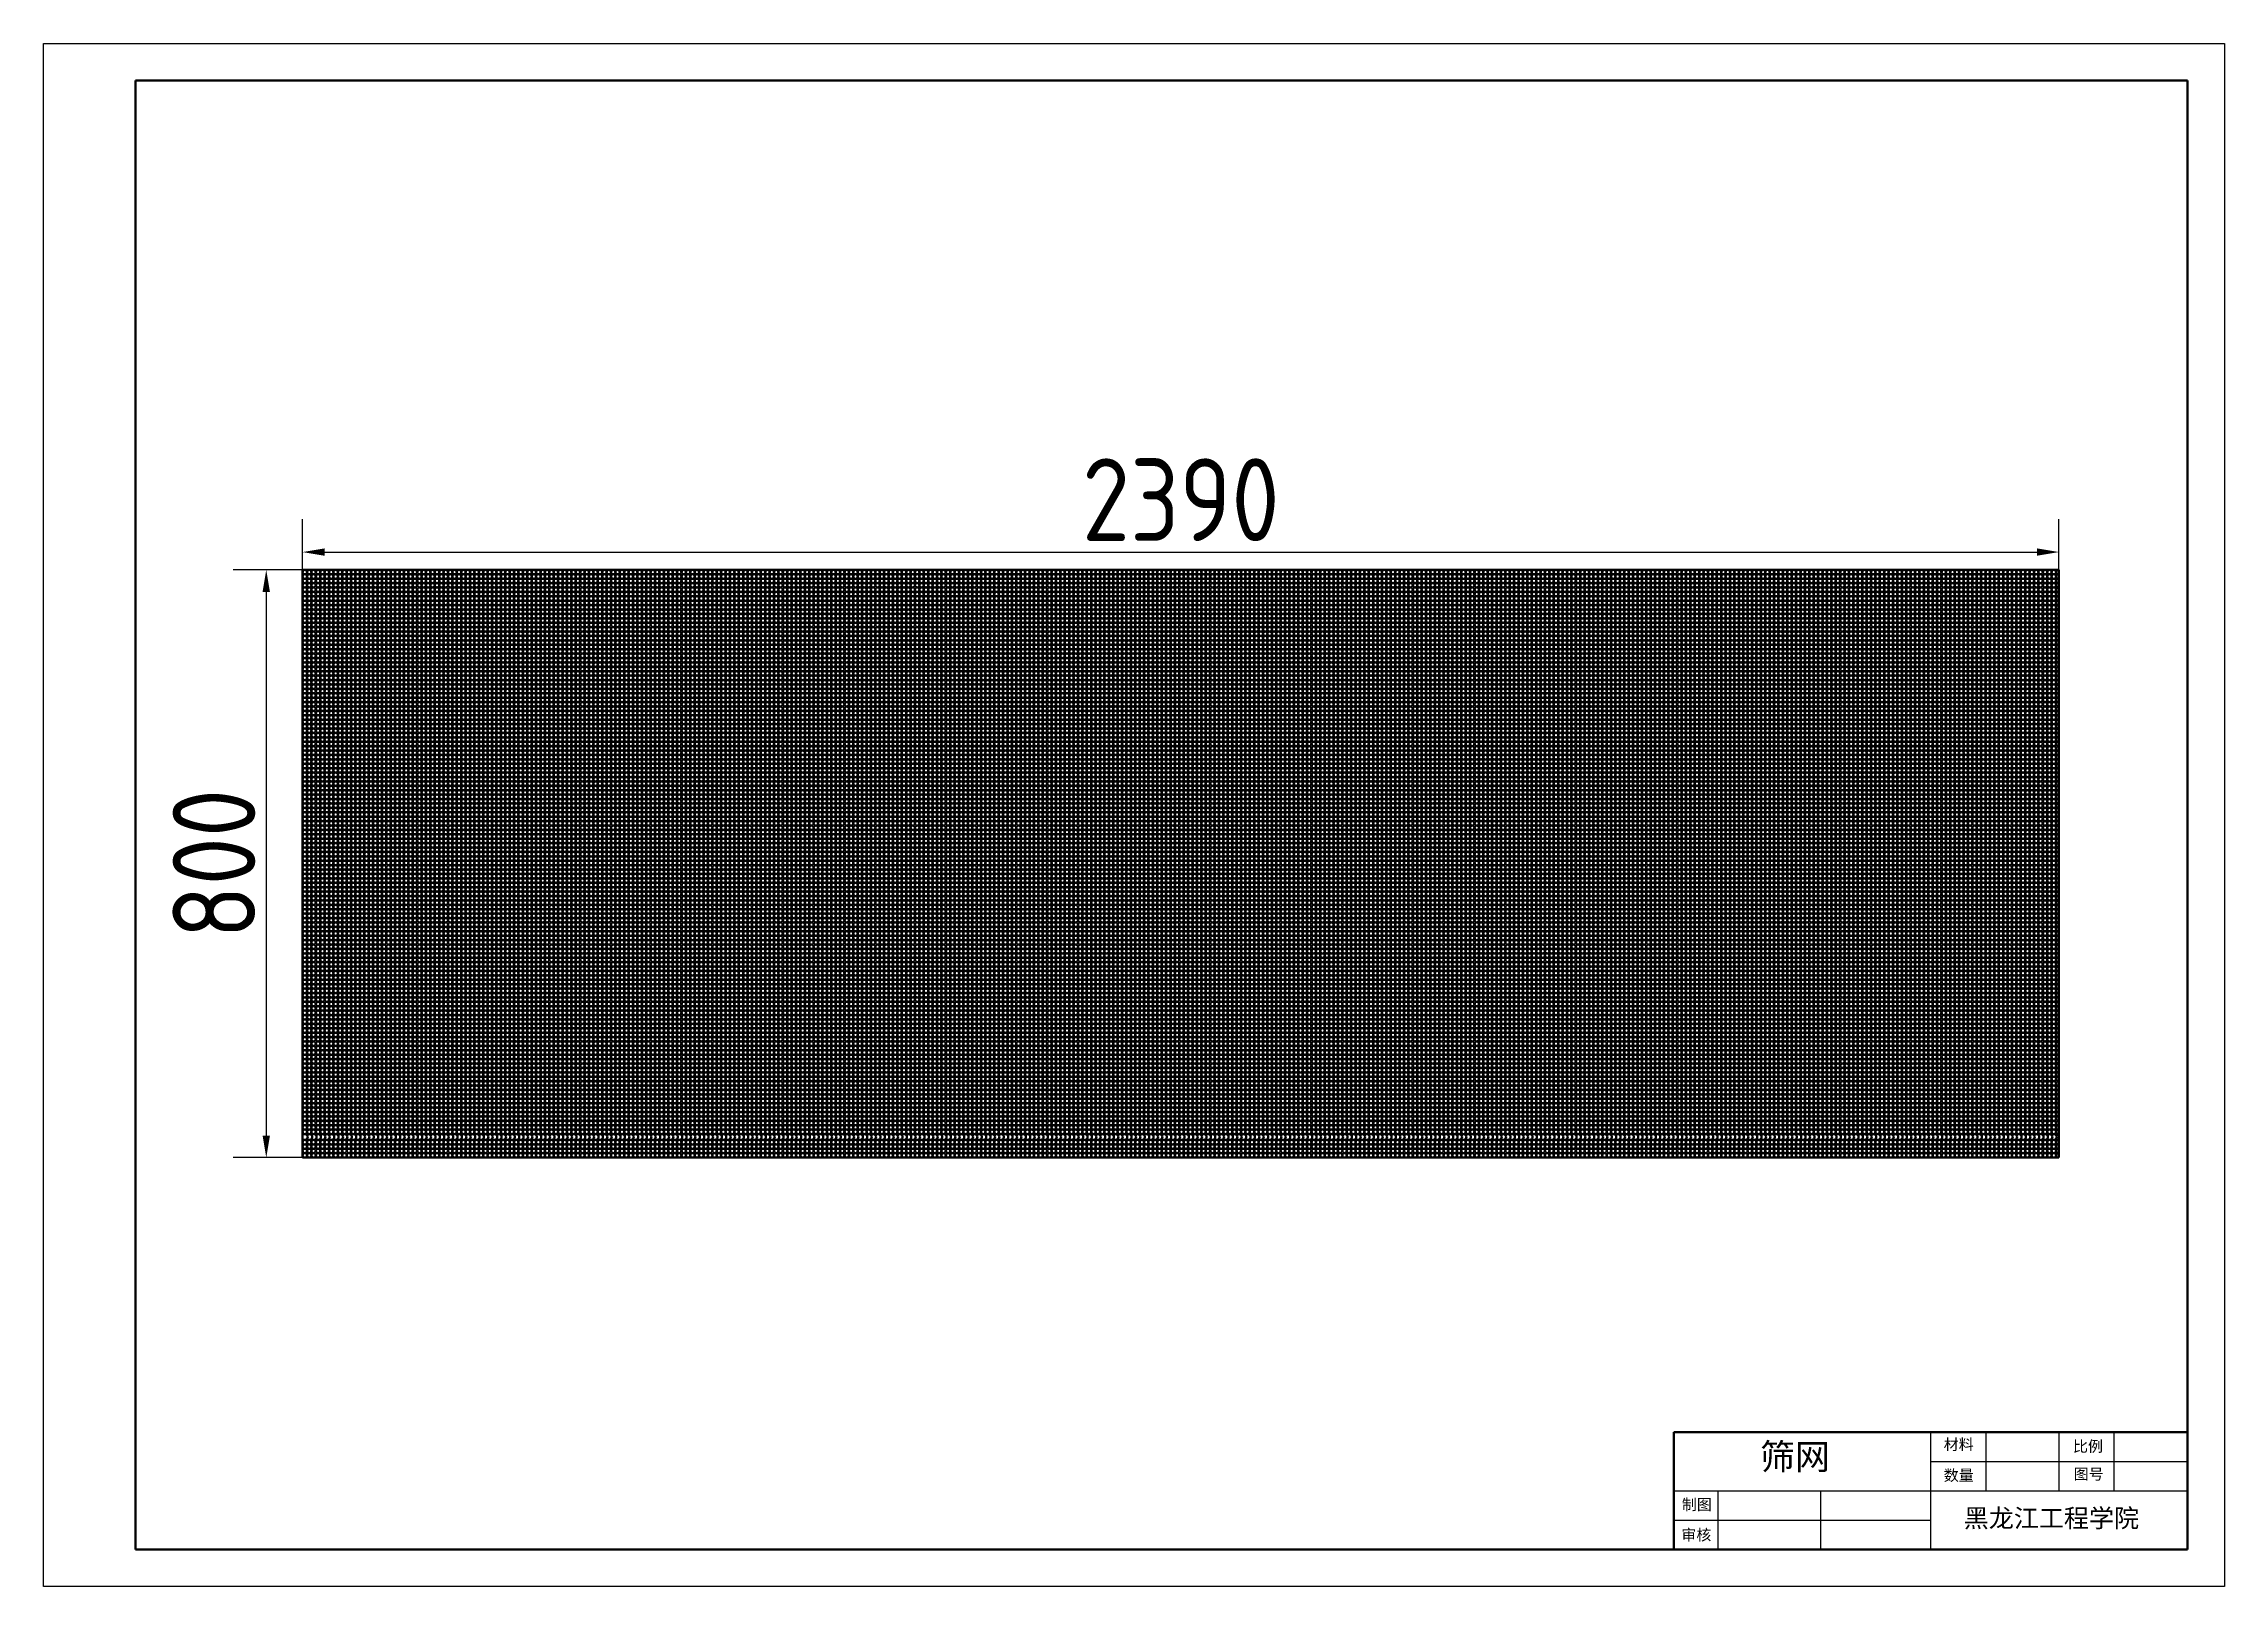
# Model space of a CAD drawing. Extents: x -11378 to 3982, y -2037 to 3878.
# Drawn here: x -11378 to -10784, y 1309 to 1729 of the extents above; entities that cross this region are included whole.
import ezdxf

# ---------------------------------------------------------------- set-up
doc = ezdxf.new("R2010")
doc.units = 0
doc.layers.get('0').update_dxf_attribs({"linetype": 'CONTINUOUS'})
doc.layers.get('Defpoints').update_dxf_attribs({"linetype": 'CONTINUOUS'})
for name, color, linetype, lineweight in [('文字层', 7, 'CONTINUOUS', 25), ('标注层', 3, 'CONTINUOUS', 25), ('粗实线', 7, 'CONTINUOUS', 50)]:
    doc.layers.add(name, color=color, linetype=linetype, lineweight=lineweight)
doc.styles.get("Standard").update_dxf_attribs({"font": 'gbenor.shx'})
doc.styles.add('工程字', font='gbenor.shx', dxfattribs={"bigfont": 'gbcbig.shx'})
doc.dimstyles.new('标注样式$0', dxfattribs={"dimscale": 6, "dimtxt": 3.75, "dimasz": 1, "dimexe": 1.5, "dimexo": 0, "dimgap": 0.5, "dimtad": 1, "dimdec": 0, "dimdsep": 46, "dimtxsty": '工程字', "dimcen": 0, "dimadec": 1, "dimazin": 0, "dimtfac": 0.7, "dimtdec": 0, "dimtmove": 0, "dimatfit": 3, "dimldrblk": 'DOT', "dimfxl": 1, "dimtzin": 0, "dimarcsym": 0})

msp = doc.modelspace()

# ---------------------------------------------------------------- texts
at = {"layer": '文字层', "attachment_point": 1}
for s, insert, char_height, width in [('{\\fFangSong|b0|i0|c134|p49;筛网}', (-10910.47, 1347.68), 7, 57.5304), ('{\\fFangSong|b0|i0|c134|p49;材料}', (-10860.43, 1349), 3, 9.4561), ('{\\fFangSong|b0|i0|c134|p49;比例}', (-10825.21, 1348.49), 3, 9.286), ('{\\fFangSong|b0|i0|c134|p49;数量}', (-10860.41, 1340.58), 3, 10.1367), ('{\\fFangSong|b0|i0|c134|p49;图号}', (-10825.02, 1340.92), 3, 12.3487), ('{\\fFangSong|b0|i0|c134|p49;制图}', (-10931.75, 1332.63), 3, 7.7546), ('{\\fFangSong|b0|i0|c134|p49;黑龙江工程学院}', (-10854.95, 1329.92), 5, 70), ('{\\fFangSong|b0|i0|c134|p49;审核}', (-10931.9, 1324.38), 3, 10.1367)]:
    msp.add_mtext(s, dxfattribs=dict(at, insert=insert, char_height=char_height, width=width))

# ---------------------------------------------------------------- blocks, each defined once
blk = doc.blocks.new('*D28')
at = {"layer": 'Defpoints', "color": 0}
for p in [(-10829.02, 1590.43), (-11307.42, 1585.59), (-10829.02, 1585.59)]:
    blk.add_point(p, dxfattribs=at)
at = {"layer": '标注层', "color": 0, "lineweight": -2}
for p, q in [((-11307.42, 1585.59), (-11307.42, 1599.43)), ((-10829.02, 1585.59), (-10829.02, 1599.43)), ((-11301.42, 1590.43), (-10835.02, 1590.43))]:
    blk.add_line(p, q, dxfattribs=at)
at = {"layer": '标注层', "color": 0}
for points in [[(-11301.42, 1591.43), (-11301.42, 1589.43), (-11307.42, 1590.43)], [(-10835.02, 1591.43), (-10835.02, 1589.43), (-10829.02, 1590.43)]]:
    blk.add_solid(points, dxfattribs=at)
at = {"layer": '标注层', "color": 0, "insert": (-11068.22, 1604.68), "char_height": 22.5, "attachment_point": 5, "style": '工程字'}
blk.add_mtext('2390', dxfattribs=at)
blk = doc.blocks.new('_Dot')
at = {"color": 0, "lineweight": -2}
blk.add_line((-0.5, 0), (-1, 0), dxfattribs=at)
at = {"color": 0, "const_width": 0.5}
blk.add_lwpolyline([(-0.25, 0, 1), (0.25, 0, 1)], format="xyb", close=True, dxfattribs=at)
blk = doc.blocks.new('*D29')
at = {"layer": 'Defpoints', "color": 0}
for p in [(-11307.42, 1585.59), (-11317.32, 1425.59), (-11307.42, 1425.59)]:
    blk.add_point(p, dxfattribs=at)
at = {"layer": '标注层', "color": 0, "lineweight": -2}
for p, q in [((-11307.42, 1585.59), (-11326.32, 1585.59)), ((-11317.32, 1579.59), (-11317.32, 1431.59)), ((-11307.42, 1425.59), (-11326.32, 1425.59))]:
    blk.add_line(p, q, dxfattribs=at)
at = {"layer": '标注层', "color": 0}
for points in [[(-11318.32, 1579.59), (-11316.32, 1579.59), (-11317.32, 1585.59)], [(-11318.32, 1431.59), (-11316.32, 1431.59), (-11317.32, 1425.59)]]:
    blk.add_solid(points, dxfattribs=at)
at = {"layer": '标注层', "color": 0, "insert": (-11331.57, 1505.59), "char_height": 22.5, "attachment_point": 5, "rotation": 90, "style": '工程字'}
blk.add_mtext('800', dxfattribs=at)

# ---------------------------------------------------------------- dimensions: what is measured, and where the dimension line sits
at = {"layer": '标注层'}
dim = msp.add_linear_dim(base=(-10829.02, 1590.43), p1=(-11307.42, 1585.59), p2=(-10829.02, 1585.59), text='2390', dimstyle='标注样式$0', dxfattribs=at)
dim.commit()
dim.dimension.update_dxf_attribs({"geometry": '*D28', "text_midpoint": (-11068.22, 1604.68)})
dim = msp.add_linear_dim(base=(-11317.32, 1425.59), p1=(-11307.42, 1585.59), p2=(-11307.42, 1425.59), angle=90, text='800', dimstyle='标注样式$0', dxfattribs=at)
dim.commit()
dim.dimension.update_dxf_attribs({"geometry": '*D29', "text_midpoint": (-11331.57, 1505.59)})

# ---------------------------------------------------------------- linework, layer by layer
at = {"layer": '文字层'}
for p, q in [((-10863.97, 1318.85), (-10863.97, 1350.85)), ((-10848.97, 1350.85), (-10848.97, 1334.85)), ((-10828.97, 1334.85), (-10828.97, 1350.85)), ((-10813.97, 1334.85), (-10813.97, 1350.85)), ((-10863.97, 1342.85), (-10793.97, 1342.85)), ((-10933.97, 1334.85), (-10793.97, 1334.85)), ((-10921.97, 1334.85), (-10921.97, 1318.85)), ((-10893.97, 1334.85), (-10893.97, 1318.85)), ((-10933.97, 1326.85), (-10863.97, 1326.85))]:
    msp.add_line(p, q, dxfattribs=at)
at = {"layer": '标注层'}
msp.add_lwpolyline([(-11377.97, 1728.85), (-10783.97, 1728.85), (-10783.97, 1308.85), (-11377.97, 1308.85)], close=True, dxfattribs=at)
at = {"layer": '粗实线'}
for p, q in [((-11352.97, 1718.85), (-11352.97, 1318.85)), ((-11352.97, 1718.85), (-10793.97, 1718.85)), ((-10793.97, 1718.85), (-10793.97, 1318.85)), ((-11307.42, 1425.59), (-11307.42, 1585.59)), ((-11307.42, 1585.59), (-10829.02, 1585.59)), ((-11307.42, 1585.59), (-11307.42, 1425.59)), ((-10829.02, 1585.59), (-10829.02, 1425.59)), ((-10829.02, 1425.59), (-11307.42, 1425.59)), ((-10933.97, 1350.85), (-10933.97, 1318.85)), ((-10933.97, 1350.85), (-10858.97, 1350.85)), ((-10858.97, 1350.85), (-10793.97, 1350.85)), ((-10793.97, 1318.85), (-11352.97, 1318.85))]:
    msp.add_line(p, q, dxfattribs=at)
for centre in [(-11306.82, 1584.99), (-11306.82, 1583.79), (-11306.82, 1582.59), (-11306.82, 1581.39), (-11306.82, 1580.19), (-11305.62, 1584.99), (-11305.62, 1583.79), (-11305.62, 1582.59), (-11305.62, 1581.39), (-11305.62, 1580.19), (-11304.42, 1584.99), (-11304.42, 1583.79), (-11304.42, 1582.59), (-11304.42, 1581.39), (-11304.42, 1580.19), (-11303.22, 1584.99), (-11303.22, 1583.79), (-11303.22, 1582.59), (-11303.22, 1581.39), (-11303.22, 1580.19), (-11302.02, 1584.99), (-11302.02, 1583.79), (-11302.02, 1582.59), (-11302.02, 1581.39), (-11302.02, 1580.19), (-11300.82, 1584.99), (-11300.82, 1583.79), (-11300.82, 1582.59), (-11300.82, 1581.39), (-11300.82, 1580.19), (-11299.62, 1584.99), (-11299.62, 1583.79), (-11299.62, 1582.59), (-11299.62, 1581.39), (-11299.62, 1580.19), (-11298.42, 1584.99), (-11298.42, 1583.79), (-11298.42, 1582.59), (-11298.42, 1581.39), (-11298.42, 1580.19), (-11297.22, 1584.99), (-11297.22, 1583.79), (-11297.22, 1582.59), (-11297.22, 1581.39), (-11297.22, 1580.19), (-11296.02, 1584.99), (-11296.02, 1583.79), (-11296.02, 1582.59), (-11296.02, 1581.39), (-11296.02, 1580.19), (-11294.82, 1584.99), (-11294.82, 1583.79), (-11294.82, 1582.59), (-11294.82, 1581.39), (-11294.82, 1580.19), (-11293.62, 1584.99), (-11293.62, 1583.79), (-11293.62, 1582.59), (-11293.62, 1581.39), (-11293.62, 1580.19), (-11292.42, 1584.99), (-11292.42, 1583.79), (-11292.42, 1582.59), (-11292.42, 1581.39), (-11292.42, 1580.19), (-11291.22, 1584.99), (-11291.22, 1583.79), (-11291.22, 1582.59), (-11291.22, 1581.39), (-11291.22, 1580.19), (-11290.02, 1584.99), (-11290.02, 1583.79), (-11290.02, 1582.59), (-11290.02, 1581.39), (-11290.02, 1580.19), (-11288.82, 1584.99), (-11288.82, 1583.79), (-11288.82, 1582.59), (-11288.82, 1581.39), (-11288.82, 1580.19), (-11287.62, 1584.99), (-11287.62, 1583.79), (-11287.62, 1582.59), (-11287.62, 1581.39), (-11287.62, 1580.19), (-11286.42, 1584.99), (-11286.42, 1583.79), (-11286.42, 1582.59), (-11286.42, 1581.39), (-11286.42, 1580.19), (-11285.22, 1584.99), (-11285.22, 1583.79), (-11285.22, 1582.59), (-11285.22, 1581.39), (-11285.22, 1580.19), (-11284.02, 1584.99), (-11284.02, 1583.79), (-11284.02, 1582.59), (-11284.02, 1581.39), (-11284.02, 1580.19), (-11282.82, 1584.99), (-11282.82, 1583.79), (-11282.82, 1582.59), (-11282.82, 1581.39), (-11282.82, 1580.19), (-11281.62, 1584.99), (-11281.62, 1583.79), (-11281.62, 1582.59), (-11281.62, 1581.39), (-11281.62, 1580.19), (-11280.42, 1584.99), (-11280.42, 1583.79), (-11280.42, 1582.59), (-11280.42, 1581.39), (-11280.42, 1580.19), (-11279.22, 1584.99), (-11279.22, 1583.79), (-11279.22, 1582.59), (-11279.22, 1581.39), (-11279.22, 1580.19), (-11278.02, 1584.99), (-11278.02, 1583.79), (-11278.02, 1582.59), (-11278.02, 1581.39), (-11278.02, 1580.19), (-11276.82, 1584.99), (-11276.82, 1583.79), (-11276.82, 1582.59), (-11276.82, 1581.39), (-11276.82, 1580.19), (-11275.62, 1584.99), (-11275.62, 1583.79), (-11275.62, 1582.59), (-11275.62, 1581.39), (-11275.62, 1580.19), (-11274.42, 1584.99), (-11274.42, 1583.79), (-11274.42, 1582.59), (-11274.42, 1581.39), (-11274.42, 1580.19), (-11273.22, 1584.99), (-11273.22, 1583.79), (-11273.22, 1582.59), (-11273.22, 1581.39), (-11273.22, 1580.19), (-11272.02, 1584.99), (-11272.02, 1583.79), (-11272.02, 1582.59), (-11272.02, 1581.39), (-11272.02, 1580.19), (-11270.82, 1584.99), (-11270.82, 1583.79), (-11270.82, 1582.59), (-11270.82, 1581.39), (-11270.82, 1580.19), (-11269.62, 1584.99), (-11269.62, 1583.79), (-11269.62, 1582.59), (-11269.62, 1581.39), (-11269.62, 1580.19), (-11268.42, 1584.99), (-11268.42, 1583.79), (-11268.42, 1582.59), (-11268.42, 1581.39), (-11268.42, 1580.19), (-11267.22, 1584.99), (-11267.22, 1583.79), (-11267.22, 1582.59), (-11267.22, 1581.39), (-11267.22, 1580.19), (-11266.02, 1584.99), (-11266.02, 1583.79), (-11266.02, 1582.59), (-11266.02, 1581.39), (-11266.02, 1580.19), (-11264.82, 1584.99), (-11264.82, 1583.79), (-11264.82, 1582.59), (-11264.82, 1581.39), (-11264.82, 1580.19), (-11263.62, 1584.99), (-11263.62, 1583.79), (-11263.62, 1582.59), (-11263.62, 1581.39), (-11263.62, 1580.19), (-11262.42, 1584.99), (-11262.42, 1583.79), (-11262.42, 1582.59), (-11262.42, 1581.39), (-11262.42, 1580.19), (-11261.22, 1584.99), (-11261.22, 1583.79), (-11261.22, 1582.59), (-11261.22, 1581.39), (-11261.22, 1580.19), (-11260.02, 1584.99), (-11260.02, 1583.79), (-11260.02, 1582.59), (-11260.02, 1581.39), (-11260.02, 1580.19), (-11258.82, 1584.99), (-11258.82, 1583.79), (-11258.82, 1582.59), (-11258.82, 1581.39), (-11258.82, 1580.19), (-11257.62, 1584.99), (-11257.62, 1583.79), (-11257.62, 1582.59), (-11257.62, 1581.39), (-11257.62, 1580.19), (-11256.42, 1584.99), (-11256.42, 1583.79), (-11256.42, 1582.59), (-11256.42, 1581.39), (-11256.42, 1580.19), (-11255.22, 1584.99), (-11255.22, 1583.79), (-11255.22, 1582.59), (-11255.22, 1581.39), (-11255.22, 1580.19), (-11254.02, 1584.99), (-11254.02, 1583.79), (-11254.02, 1582.59), (-11254.02, 1581.39), (-11254.02, 1580.19), (-11252.82, 1584.99), (-11252.82, 1583.79), (-11252.82, 1582.59), (-11252.82, 1581.39), (-11252.82, 1580.19), (-11251.62, 1584.99), (-11251.62, 1583.79), (-11251.62, 1582.59), (-11251.62, 1581.39), (-11251.62, 1580.19), (-11250.42, 1584.99), (-11250.42, 1583.79), (-11250.42, 1582.59), (-11250.42, 1581.39), (-11250.42, 1580.19), (-11249.22, 1584.99), (-11249.22, 1583.79), (-11249.22, 1582.59), (-11249.22, 1581.39), (-11249.22, 1580.19), (-11248.02, 1584.99), (-11248.02, 1583.79), (-11248.02, 1582.59), (-11248.02, 1581.39), (-11248.02, 1580.19), (-11246.82, 1584.99), (-11246.82, 1583.79), (-11246.82, 1582.59), (-11246.82, 1581.39), (-11246.82, 1580.19), (-11245.62, 1584.99), (-11245.62, 1583.79), (-11245.62, 1582.59), (-11245.62, 1581.39), (-11245.62, 1580.19), (-11244.42, 1584.99), (-11244.42, 1583.79), (-11244.42, 1582.59), (-11244.42, 1581.39), (-11244.42, 1580.19), (-11243.22, 1584.99), (-11243.22, 1583.79), (-11243.22, 1582.59), (-11243.22, 1581.39), (-11243.22, 1580.19), (-11242.02, 1584.99), (-11242.02, 1583.79), (-11242.02, 1582.59), (-11242.02, 1581.39), (-11242.02, 1580.19), (-11240.82, 1584.99), (-11240.82, 1583.79), (-11240.82, 1582.59), (-11240.82, 1581.39), (-11240.82, 1580.19), (-11239.62, 1584.99), (-11239.62, 1583.79), (-11239.62, 1582.59), (-11239.62, 1581.39), (-11239.62, 1580.19), (-11238.42, 1584.99), (-11238.42, 1583.79), (-11238.42, 1582.59), (-11238.42, 1581.39), (-11238.42, 1580.19), (-11237.22, 1584.99), (-11237.22, 1583.79), (-11237.22, 1582.59), (-11237.22, 1581.39), (-11237.22, 1580.19), (-11236.02, 1584.99), (-11236.02, 1583.79), (-11236.02, 1582.59), (-11236.02, 1581.39), (-11236.02, 1580.19), (-11234.82, 1584.99), (-11234.82, 1583.79), (-11234.82, 1582.59), (-11234.82, 1581.39), (-11234.82, 1580.19), (-11233.62, 1584.99), (-11233.62, 1583.79), (-11233.62, 1582.59), (-11233.62, 1581.39), (-11233.62, 1580.19), (-11232.42, 1584.99), (-11232.42, 1583.79), (-11232.42, 1582.59), (-11232.42, 1581.39), (-11232.42, 1580.19), (-11231.22, 1584.99), (-11231.22, 1583.79), (-11231.22, 1582.59), (-11231.22, 1581.39), (-11231.22, 1580.19), (-11230.02, 1584.99), (-11230.02, 1583.79), (-11230.02, 1582.59), (-11230.02, 1581.39), (-11230.02, 1580.19), (-11228.82, 1584.99), (-11228.82, 1583.79), (-11228.82, 1582.59), (-11228.82, 1581.39), (-11228.82, 1580.19), (-11227.62, 1584.99), (-11227.62, 1583.79), (-11227.62, 1582.59), (-11227.62, 1581.39), (-11227.62, 1580.19), (-11226.42, 1584.99), (-11226.42, 1583.79), (-11226.42, 1582.59), (-11226.42, 1581.39), (-11226.42, 1580.19), (-11225.22, 1584.99), (-11225.22, 1583.79), (-11225.22, 1582.59), (-11225.22, 1581.39), (-11225.22, 1580.19), (-11224.02, 1584.99), (-11224.02, 1583.79), (-11224.02, 1582.59), (-11224.02, 1581.39), (-11224.02, 1580.19), (-11222.82, 1584.99), (-11222.82, 1583.79), (-11222.82, 1582.59), (-11222.82, 1581.39), (-11222.82, 1580.19), (-11221.62, 1584.99), (-11221.62, 1583.79), (-11221.62, 1582.59), (-11221.62, 1581.39), (-11221.62, 1580.19), (-11220.42, 1584.99), (-11220.42, 1583.79), (-11220.42, 1582.59), (-11220.42, 1581.39), (-11220.42, 1580.19), (-11219.22, 1584.99), (-11219.22, 1583.79), (-11219.22, 1582.59), (-11219.22, 1581.39), (-11219.22, 1580.19), (-11218.02, 1584.99), (-11218.02, 1583.79), (-11218.02, 1582.59), (-11218.02, 1581.39), (-11218.02, 1580.19), (-11216.82, 1584.99), (-11216.82, 1583.79), (-11216.82, 1582.59), (-11216.82, 1581.39), (-11216.82, 1580.19), (-11215.62, 1584.99), (-11215.62, 1583.79), (-11215.62, 1582.59), (-11215.62, 1581.39), (-11215.62, 1580.19), (-11214.42, 1584.99), (-11214.42, 1583.79), (-11214.42, 1582.59), (-11214.42, 1581.39), (-11214.42, 1580.19), (-11213.22, 1584.99), (-11213.22, 1583.79), (-11213.22, 1582.59), (-11213.22, 1581.39), (-11213.22, 1580.19), (-11212.02, 1584.99), (-11212.02, 1583.79), (-11212.02, 1582.59), (-11212.02, 1581.39), (-11212.02, 1580.19), (-11210.82, 1584.99), (-11210.82, 1583.79), (-11210.82, 1582.59), (-11210.82, 1581.39), (-11210.82, 1580.19), (-11209.62, 1584.99), (-11209.62, 1583.79), (-11209.62, 1582.59), (-11209.62, 1581.39), (-11209.62, 1580.19), (-11208.42, 1584.99), (-11208.42, 1583.79), (-11208.42, 1582.59), (-11208.42, 1581.39), (-11208.42, 1580.19), (-11207.22, 1584.99), (-11207.22, 1583.79), (-11207.22, 1582.59), (-11207.22, 1581.39), (-11207.22, 1580.19), (-11206.02, 1584.99), (-11206.02, 1583.79), (-11206.02, 1582.59), (-11206.02, 1581.39), (-11206.02, 1580.19), (-11204.82, 1584.99), (-11204.82, 1583.79), (-11204.82, 1582.59), (-11204.82, 1581.39), (-11204.82, 1580.19), (-11203.62, 1584.99), (-11203.62, 1583.79), (-11203.62, 1582.59), (-11203.62, 1581.39), (-11203.62, 1580.19), (-11202.42, 1584.99), (-11202.42, 1583.79), (-11202.42, 1582.59), (-11202.42, 1581.39), (-11202.42, 1580.19), (-11201.22, 1584.99), (-11201.22, 1583.79), (-11201.22, 1582.59), (-11201.22, 1581.39), (-11201.22, 1580.19), (-11200.02, 1584.99), (-11200.02, 1583.79), (-11200.02, 1582.59), (-11200.02, 1581.39), (-11200.02, 1580.19), (-11198.82, 1584.99), (-11198.82, 1583.79), (-11198.82, 1582.59), (-11198.82, 1581.39), (-11198.82, 1580.19), (-11197.62, 1584.99), (-11197.62, 1583.79), (-11197.62, 1582.59), (-11197.62, 1581.39), (-11197.62, 1580.19), (-11196.42, 1584.99), (-11196.42, 1583.79), (-11196.42, 1582.59), (-11196.42, 1581.39), (-11196.42, 1580.19), (-11195.22, 1584.99), (-11195.22, 1583.79), (-11195.22, 1582.59), (-11195.22, 1581.39), (-11195.22, 1580.19), (-11194.02, 1584.99), (-11194.02, 1583.79), (-11194.02, 1582.59), (-11194.02, 1581.39), (-11194.02, 1580.19), (-11192.82, 1584.99), (-11192.82, 1583.79), (-11192.82, 1582.59), (-11192.82, 1581.39), (-11192.82, 1580.19), (-11191.62, 1584.99), (-11191.62, 1583.79), (-11191.62, 1582.59), (-11191.62, 1581.39), (-11191.62, 1580.19), (-11190.42, 1584.99), (-11190.42, 1583.79), (-11190.42, 1582.59), (-11190.42, 1581.39), (-11190.42, 1580.19), (-11189.22, 1584.99), (-11189.22, 1583.79), (-11189.22, 1582.59), (-11189.22, 1581.39), (-11189.22, 1580.19), (-11188.02, 1584.99), (-11188.02, 1583.79), (-11188.02, 1582.59), (-11188.02, 1581.39), (-11188.02, 1580.19), (-11186.82, 1584.99), (-11186.82, 1583.79), (-11186.82, 1582.59), (-11186.82, 1581.39), (-11186.82, 1580.19), (-11185.62, 1584.99), (-11185.62, 1583.79), (-11185.62, 1582.59), (-11185.62, 1581.39), (-11185.62, 1580.19), (-11184.42, 1584.99), (-11184.42, 1583.79), (-11184.42, 1582.59), (-11184.42, 1581.39), (-11184.42, 1580.19), (-11183.22, 1584.99), (-11183.22, 1583.79), (-11183.22, 1582.59), (-11183.22, 1581.39), (-11183.22, 1580.19), (-11182.02, 1584.99), (-11182.02, 1583.79), (-11182.02, 1582.59), (-11182.02, 1581.39), (-11182.02, 1580.19), (-11180.82, 1584.99), (-11180.82, 1583.79), (-11180.82, 1582.59), (-11180.82, 1581.39), (-11180.82, 1580.19), (-11179.62, 1584.99), (-11179.62, 1583.79), (-11179.62, 1582.59), (-11179.62, 1581.39), (-11179.62, 1580.19), (-11178.42, 1584.99), (-11178.42, 1583.79), (-11178.42, 1582.59), (-11178.42, 1581.39), (-11178.42, 1580.19), (-11177.22, 1584.99), (-11177.22, 1583.79), (-11177.22, 1582.59), (-11177.22, 1581.39), (-11177.22, 1580.19), (-11176.02, 1584.99), (-11176.02, 1583.79), (-11176.02, 1582.59), (-11176.02, 1581.39), (-11176.02, 1580.19), (-11174.82, 1584.99), (-11174.82, 1583.79), (-11174.82, 1582.59), (-11174.82, 1581.39), (-11174.82, 1580.19), (-11173.62, 1584.99), (-11173.62, 1583.79), (-11173.62, 1582.59), (-11173.62, 1581.39), (-11173.62, 1580.19), (-11172.42, 1584.99), (-11172.42, 1583.79), (-11172.42, 1582.59), (-11172.42, 1581.39), (-11172.42, 1580.19), (-11171.22, 1584.99), (-11171.22, 1583.79), (-11171.22, 1582.59), (-11171.22, 1581.39), (-11171.22, 1580.19), (-11170.02, 1584.99), (-11170.02, 1583.79), (-11170.02, 1582.59), (-11170.02, 1581.39), (-11170.02, 1580.19), (-11168.82, 1584.99), (-11168.82, 1583.79), (-11168.82, 1582.59), (-11168.82, 1581.39), (-11168.82, 1580.19), (-11167.62, 1584.99), (-11167.62, 1583.79), (-11167.62, 1582.59), (-11167.62, 1581.39), (-11167.62, 1580.19), (-11166.42, 1584.99), (-11166.42, 1583.79), (-11166.42, 1582.59), (-11166.42, 1581.39), (-11166.42, 1580.19), (-11165.22, 1584.99), (-11165.22, 1583.79), (-11165.22, 1582.59), (-11165.22, 1581.39), (-11165.22, 1580.19), (-11164.02, 1584.99), (-11164.02, 1583.79), (-11164.02, 1582.59), (-11164.02, 1581.39), (-11164.02, 1580.19), (-11162.82, 1584.99), (-11162.82, 1583.79), (-11162.82, 1582.59), (-11162.82, 1581.39), (-11162.82, 1580.19), (-11161.62, 1584.99), (-11161.62, 1583.79), (-11161.62, 1582.59), (-11161.62, 1581.39), (-11161.62, 1580.19), (-11160.42, 1584.99), (-11160.42, 1583.79), (-11160.42, 1582.59), (-11160.42, 1581.39), (-11160.42, 1580.19), (-11159.22, 1584.99), (-11159.22, 1583.79), (-11159.22, 1582.59), (-11159.22, 1581.39), (-11159.22, 1580.19), (-11158.02, 1584.99), (-11158.02, 1583.79), (-11158.02, 1582.59), (-11158.02, 1581.39), (-11158.02, 1580.19), (-11156.82, 1584.99), (-11156.82, 1583.79), (-11156.82, 1582.59), (-11156.82, 1581.39), (-11156.82, 1580.19), (-11155.62, 1584.99), (-11155.62, 1583.79), (-11155.62, 1582.59), (-11155.62, 1581.39), (-11155.62, 1580.19), (-11154.42, 1584.99), (-11154.42, 1583.79), (-11154.42, 1582.59), (-11154.42, 1581.39), (-11154.42, 1580.19), (-11153.22, 1584.99), (-11153.22, 1583.79), (-11153.22, 1582.59), (-11153.22, 1581.39), (-11153.22, 1580.19), (-11152.02, 1584.99), (-11152.02, 1583.79), (-11152.02, 1582.59), (-11152.02, 1581.39), (-11152.02, 1580.19), (-11150.82, 1584.99), (-11150.82, 1583.79), (-11150.82, 1582.59), (-11150.82, 1581.39), (-11150.82, 1580.19), (-11149.62, 1584.99), (-11149.62, 1583.79), (-11149.62, 1582.59), (-11149.62, 1581.39), (-11149.62, 1580.19), (-11148.42, 1584.99), (-11148.42, 1583.79), (-11148.42, 1582.59), (-11148.42, 1581.39), (-11148.42, 1580.19), (-11147.22, 1584.99), (-11147.22, 1583.79), (-11147.22, 1582.59), (-11147.22, 1581.39), (-11147.22, 1580.19), (-11146.02, 1584.99), (-11146.02, 1583.79), (-11146.02, 1582.59), (-11146.02, 1581.39), (-11146.02, 1580.19), (-11144.82, 1584.99), (-11144.82, 1583.79), (-11144.82, 1582.59), (-11144.82, 1581.39), (-11144.82, 1580.19), (-11143.62, 1584.99), (-11143.62, 1583.79), (-11143.62, 1582.59), (-11143.62, 1581.39), (-11143.62, 1580.19), (-11142.42, 1584.99), (-11142.42, 1583.79), (-11142.42, 1582.59), (-11142.42, 1581.39), (-11142.42, 1580.19), (-11141.22, 1584.99), (-11141.22, 1583.79), (-11141.22, 1582.59), (-11141.22, 1581.39), (-11141.22, 1580.19), (-11140.02, 1584.99), (-11140.02, 1583.79), (-11140.02, 1582.59), (-11140.02, 1581.39), (-11140.02, 1580.19), (-11138.82, 1584.99), (-11138.82, 1583.79), (-11138.82, 1582.59), (-11138.82, 1581.39), (-11138.82, 1580.19), (-11137.62, 1584.99), (-11137.62, 1583.79), (-11137.62, 1582.59), (-11137.62, 1581.39), (-11137.62, 1580.19), (-11136.42, 1584.99), (-11136.42, 1583.79), (-11136.42, 1582.59), (-11136.42, 1581.39), (-11136.42, 1580.19), (-11135.22, 1584.99), (-11135.22, 1583.79), (-11135.22, 1582.59), (-11135.22, 1581.39), (-11135.22, 1580.19), (-11134.02, 1584.99), (-11134.02, 1583.79), (-11134.02, 1582.59), (-11134.02, 1581.39), (-11134.02, 1580.19), (-11132.82, 1584.99), (-11132.82, 1583.79), (-11132.82, 1582.59), (-11132.82, 1581.39), (-11132.82, 1580.19), (-11131.62, 1584.99), (-11131.62, 1583.79), (-11131.62, 1582.59), (-11131.62, 1581.39), (-11131.62, 1580.19), (-11130.42, 1584.99), (-11130.42, 1583.79), (-11130.42, 1582.59), (-11130.42, 1581.39), (-11130.42, 1580.19), (-11129.22, 1584.99), (-11129.22, 1583.79), (-11129.22, 1582.59), (-11129.22, 1581.39), (-11129.22, 1580.19), (-11128.02, 1584.99), (-11128.02, 1583.79), (-11128.02, 1582.59), (-11128.02, 1581.39), (-11128.02, 1580.19), (-11126.82, 1584.99), (-11126.82, 1583.79), (-11126.82, 1582.59), (-11126.82, 1581.39), (-11126.82, 1580.19), (-11125.62, 1584.99), (-11125.62, 1583.79), (-11125.62, 1582.59), (-11125.62, 1581.39), (-11125.62, 1580.19), (-11124.42, 1584.99), (-11124.42, 1583.79), (-11124.42, 1582.59), (-11124.42, 1581.39), (-11124.42, 1580.19), (-11123.22, 1584.99), (-11123.22, 1583.79), (-11123.22, 1582.59), (-11123.22, 1581.39), (-11123.22, 1580.19), (-11122.02, 1584.99), (-11122.02, 1583.79), (-11122.02, 1582.59), (-11122.02, 1581.39), (-11122.02, 1580.19), (-11120.82, 1584.99), (-11120.82, 1583.79), (-11120.82, 1582.59), (-11120.82, 1581.39), (-11120.82, 1580.19), (-11119.62, 1584.99), (-11119.62, 1583.79), (-11119.62, 1582.59), (-11119.62, 1581.39), (-11119.62, 1580.19), (-11118.42, 1584.99), (-11118.42, 1583.79), (-11118.42, 1582.59), (-11118.42, 1581.39), (-11118.42, 1580.19), (-11117.22, 1584.99), (-11117.22, 1583.79), (-11117.22, 1582.59), (-11117.22, 1581.39), (-11117.22, 1580.19), (-11116.02, 1584.99), (-11116.02, 1583.79), (-11116.02, 1582.59), (-11116.02, 1581.39), (-11116.02, 1580.19), (-11114.82, 1584.99), (-11114.82, 1583.79), (-11114.82, 1582.59), (-11114.82, 1581.39), (-11114.82, 1580.19), (-11113.62, 1584.99), (-11113.62, 1583.79), (-11113.62, 1582.59), (-11113.62, 1581.39), (-11113.62, 1580.19), (-11112.42, 1584.99), (-11112.42, 1583.79), (-11112.42, 1582.59), (-11112.42, 1581.39), (-11112.42, 1580.19), (-11111.22, 1584.99), (-11111.22, 1583.79), (-11111.22, 1582.59), (-11111.22, 1581.39), (-11111.22, 1580.19), (-11110.02, 1584.99), (-11110.02, 1583.79), (-11110.02, 1582.59), (-11110.02, 1581.39), (-11110.02, 1580.19), (-11108.82, 1584.99), (-11108.82, 1583.79), (-11108.82, 1582.59), (-11108.82, 1581.39), (-11108.82, 1580.19), (-11107.62, 1584.99), (-11107.62, 1583.79), (-11107.62, 1582.59), (-11107.62, 1581.39), (-11107.62, 1580.19), (-11106.42, 1584.99), (-11106.42, 1583.79), (-11106.42, 1582.59), (-11106.42, 1581.39), (-11106.42, 1580.19), (-11105.22, 1584.99), (-11105.22, 1583.79), (-11105.22, 1582.59), (-11105.22, 1581.39), (-11105.22, 1580.19), (-11104.02, 1584.99), (-11104.02, 1583.79), (-11104.02, 1582.59), (-11104.02, 1581.39), (-11104.02, 1580.19), (-11102.82, 1584.99), (-11102.82, 1583.79), (-11102.82, 1582.59), (-11102.82, 1581.39), (-11102.82, 1580.19), (-11101.62, 1584.99), (-11101.62, 1583.79), (-11101.62, 1582.59), (-11101.62, 1581.39), (-11101.62, 1580.19), (-11100.42, 1584.99), (-11100.42, 1583.79), (-11100.42, 1582.59), (-11100.42, 1581.39), (-11100.42, 1580.19), (-11099.22, 1584.99), (-11099.22, 1583.79), (-11099.22, 1582.59), (-11099.22, 1581.39), (-11099.22, 1580.19), (-11098.02, 1584.99), (-11098.02, 1583.79), (-11098.02, 1582.59), (-11098.02, 1581.39), (-11098.02, 1580.19), (-11096.82, 1584.99), (-11096.82, 1583.79), (-11096.82, 1582.59), (-11096.82, 1581.39), (-11096.82, 1580.19), (-11095.62, 1584.99), (-11095.62, 1583.79), (-11095.62, 1582.59), (-11095.62, 1581.39), (-11095.62, 1580.19), (-11094.42, 1584.99), (-11094.42, 1583.79), (-11094.42, 1582.59), (-11094.42, 1581.39), (-11094.42, 1580.19), (-11093.22, 1584.99), (-11093.22, 1583.79), (-11093.22, 1582.59), (-11093.22, 1581.39), (-11093.22, 1580.19), (-11092.02, 1584.99), (-11092.02, 1583.79), (-11092.02, 1582.59), (-11092.02, 1581.39), (-11092.02, 1580.19), (-11090.82, 1584.99), (-11090.82, 1583.79), (-11090.82, 1582.59), (-11090.82, 1581.39), (-11090.82, 1580.19), (-11089.62, 1584.99), (-11089.62, 1583.79), (-11089.62, 1582.59), (-11089.62, 1581.39), (-11089.62, 1580.19), (-11088.42, 1584.99), (-11088.42, 1583.79), (-11088.42, 1582.59), (-11088.42, 1581.39), (-11088.42, 1580.19), (-11087.22, 1584.99), (-11087.22, 1583.79), (-11087.22, 1582.59), (-11087.22, 1581.39), (-11087.22, 1580.19), (-11086.02, 1584.99), (-11086.02, 1583.79), (-11086.02, 1582.59), (-11086.02, 1581.39), (-11086.02, 1580.19), (-11084.82, 1584.99), (-11084.82, 1583.79), (-11084.82, 1582.59), (-11084.82, 1581.39), (-11084.82, 1580.19), (-11083.62, 1584.99), (-11083.62, 1583.79), (-11083.62, 1582.59), (-11083.62, 1581.39), (-11083.62, 1580.19), (-11082.42, 1584.99), (-11082.42, 1583.79), (-11082.42, 1582.59), (-11082.42, 1581.39), (-11082.42, 1580.19), (-11081.22, 1584.99), (-11081.22, 1583.79), (-11081.22, 1582.59), (-11081.22, 1581.39), (-11081.22, 1580.19), (-11080.02, 1584.99), (-11080.02, 1583.79), (-11080.02, 1582.59), (-11080.02, 1581.39), (-11080.02, 1580.19), (-11078.82, 1584.99), (-11078.82, 1583.79), (-11078.82, 1582.59), (-11078.82, 1581.39), (-11078.82, 1580.19), (-11077.62, 1584.99), (-11077.62, 1583.79), (-11077.62, 1582.59), (-11077.62, 1581.39), (-11077.62, 1580.19), (-11076.42, 1584.99), (-11076.42, 1583.79), (-11076.42, 1582.59), (-11076.42, 1581.39), (-11076.42, 1580.19), (-11075.22, 1584.99), (-11075.22, 1583.79), (-11075.22, 1582.59), (-11075.22, 1581.39), (-11075.22, 1580.19), (-11074.02, 1584.99), (-11074.02, 1583.79), (-11074.02, 1582.59), (-11074.02, 1581.39), (-11074.02, 1580.19), (-11072.82, 1584.99), (-11072.82, 1583.79), (-11072.82, 1582.59), (-11072.82, 1581.39), (-11072.82, 1580.19), (-11071.62, 1584.99), (-11071.62, 1583.79), (-11071.62, 1582.59), (-11071.62, 1581.39), (-11071.62, 1580.19), (-11070.42, 1584.99), (-11070.42, 1583.79), (-11070.42, 1582.59), (-11070.42, 1581.39), (-11070.42, 1580.19), (-11069.22, 1584.99), (-11069.22, 1583.79), (-11069.22, 1582.59), (-11069.22, 1581.39), (-11069.22, 1580.19), (-11068.02, 1584.99), (-11068.02, 1583.79), (-11068.02, 1582.59), (-11068.02, 1581.39), (-11068.02, 1580.19), (-11066.82, 1584.99), (-11066.82, 1583.79), (-11066.82, 1582.59), (-11066.82, 1581.39), (-11066.82, 1580.19), (-11065.62, 1584.99), (-11065.62, 1583.79), (-11065.62, 1582.59), (-11065.62, 1581.39), (-11065.62, 1580.19), (-11064.42, 1584.99), (-11064.42, 1583.79), (-11064.42, 1582.59), (-11064.42, 1581.39), (-11064.42, 1580.19), (-11063.22, 1584.99), (-11063.22, 1583.79), (-11063.22, 1582.59), (-11063.22, 1581.39), (-11063.22, 1580.19), (-11062.02, 1584.99), (-11062.02, 1583.79), (-11062.02, 1582.59), (-11062.02, 1581.39), (-11062.02, 1580.19), (-11060.82, 1584.99), (-11060.82, 1583.79), (-11060.82, 1582.59), (-11060.82, 1581.39), (-11060.82, 1580.19), (-11059.62, 1584.99), (-11059.62, 1583.79), (-11059.62, 1582.59), (-11059.62, 1581.39), (-11059.62, 1580.19), (-11058.42, 1584.99), (-11058.42, 1583.79), (-11058.42, 1582.59), (-11058.42, 1581.39), (-11058.42, 1580.19), (-11057.22, 1584.99), (-11057.22, 1583.79), (-11057.22, 1582.59), (-11057.22, 1581.39), (-11057.22, 1580.19), (-11056.02, 1584.99), (-11056.02, 1583.79), (-11056.02, 1582.59), (-11056.02, 1581.39), (-11056.02, 1580.19), (-11054.82, 1584.99), (-11054.82, 1583.79), (-11054.82, 1582.59), (-11054.82, 1581.39), (-11054.82, 1580.19), (-11053.62, 1584.99), (-11053.62, 1583.79), (-11053.62, 1582.59), (-11053.62, 1581.39), (-11053.62, 1580.19), (-11052.42, 1584.99), (-11052.42, 1583.79), (-11052.42, 1582.59), (-11052.42, 1581.39), (-11052.42, 1580.19), (-11051.22, 1584.99), (-11051.22, 1583.79), (-11051.22, 1582.59), (-11051.22, 1581.39), (-11051.22, 1580.19), (-11050.02, 1584.99), (-11050.02, 1583.79), (-11050.02, 1582.59), (-11050.02, 1581.39), (-11050.02, 1580.19), (-11048.82, 1584.99), (-11048.82, 1583.79), (-11048.82, 1582.59), (-11048.82, 1581.39), (-11048.82, 1580.19), (-11047.62, 1584.99), (-11047.62, 1583.79), (-11047.62, 1582.59), (-11047.62, 1581.39), (-11047.62, 1580.19), (-11046.42, 1584.99), (-11046.42, 1583.79), (-11046.42, 1582.59), (-11046.42, 1581.39), (-11046.42, 1580.19), (-11045.22, 1584.99), (-11045.22, 1583.79), (-11045.22, 1582.59), (-11045.22, 1581.39), (-11045.22, 1580.19), (-11044.02, 1584.99), (-11044.02, 1583.79), (-11044.02, 1582.59), (-11044.02, 1581.39), (-11044.02, 1580.19), (-11042.82, 1584.99), (-11042.82, 1583.79), (-11042.82, 1582.59), (-11042.82, 1581.39), (-11042.82, 1580.19), (-11041.62, 1584.99), (-11041.62, 1583.79), (-11041.62, 1582.59), (-11041.62, 1581.39), (-11041.62, 1580.19), (-11040.42, 1584.99), (-11040.42, 1583.79), (-11040.42, 1582.59), (-11040.42, 1581.39), (-11040.42, 1580.19), (-11039.22, 1584.99), (-11039.22, 1583.79), (-11039.22, 1582.59), (-11039.22, 1581.39), (-11039.22, 1580.19), (-11038.02, 1584.99), (-11038.02, 1583.79), (-11038.02, 1582.59), (-11038.02, 1581.39), (-11038.02, 1580.19), (-11036.82, 1584.99), (-11036.82, 1583.79), (-11036.82, 1582.59), (-11036.82, 1581.39), (-11036.82, 1580.19), (-11035.62, 1584.99), (-11035.62, 1583.79), (-11035.62, 1582.59), (-11035.62, 1581.39), (-11035.62, 1580.19), (-11034.42, 1584.99), (-11034.42, 1583.79), (-11034.42, 1582.59), (-11034.42, 1581.39), (-11034.42, 1580.19), (-11033.22, 1584.99), (-11033.22, 1583.79), (-11033.22, 1582.59), (-11033.22, 1581.39), (-11033.22, 1580.19), (-11032.02, 1584.99), (-11032.02, 1583.79), (-11032.02, 1582.59), (-11032.02, 1581.39), (-11032.02, 1580.19), (-11030.82, 1584.99), (-11030.82, 1583.79), (-11030.82, 1582.59), (-11030.82, 1581.39), (-11030.82, 1580.19), (-11029.62, 1584.99), (-11029.62, 1583.79), (-11029.62, 1582.59), (-11029.62, 1581.39), (-11029.62, 1580.19), (-11028.42, 1584.99), (-11028.42, 1583.79), (-11028.42, 1582.59), (-11028.42, 1581.39), (-11028.42, 1580.19), (-11027.22, 1584.99), (-11027.22, 1583.79), (-11027.22, 1582.59), (-11027.22, 1581.39), (-11027.22, 1580.19), (-11026.02, 1584.99), (-11026.02, 1583.79), (-11026.02, 1582.59), (-11026.02, 1581.39), (-11026.02, 1580.19), (-11024.82, 1584.99), (-11024.82, 1583.79), (-11024.82, 1582.59), (-11024.82, 1581.39), (-11024.82, 1580.19), (-11023.62, 1584.99), (-11023.62, 1583.79), (-11023.62, 1582.59), (-11023.62, 1581.39), (-11023.62, 1580.19), (-11022.42, 1584.99), (-11022.42, 1583.79), (-11022.42, 1582.59), (-11022.42, 1581.39), (-11022.42, 1580.19), (-11021.22, 1584.99), (-11021.22, 1583.79), (-11021.22, 1582.59), (-11021.22, 1581.39), (-11021.22, 1580.19), (-11020.02, 1584.99), (-11020.02, 1583.79), (-11020.02, 1582.59), (-11020.02, 1581.39), (-11020.02, 1580.19), (-11018.82, 1584.99), (-11018.82, 1583.79), (-11018.82, 1582.59), (-11018.82, 1581.39), (-11018.82, 1580.19), (-11017.62, 1584.99), (-11017.62, 1583.79), (-11017.62, 1582.59), (-11017.62, 1581.39), (-11017.62, 1580.19), (-11016.42, 1584.99), (-11016.42, 1583.79), (-11016.42, 1582.59), (-11016.42, 1581.39), (-11016.42, 1580.19), (-11015.22, 1584.99), (-11015.22, 1583.79), (-11015.22, 1582.59), (-11015.22, 1581.39), (-11015.22, 1580.19), (-11014.02, 1584.99), (-11014.02, 1583.79), (-11014.02, 1582.59), (-11014.02, 1581.39), (-11014.02, 1580.19), (-11012.82, 1584.99), (-11012.82, 1583.79), (-11012.82, 1582.59), (-11012.82, 1581.39), (-11012.82, 1580.19), (-11011.62, 1584.99), (-11011.62, 1583.79), (-11011.62, 1582.59), (-11011.62, 1581.39), (-11011.62, 1580.19), (-11010.42, 1584.99), (-11010.42, 1583.79), (-11010.42, 1582.59), (-11010.42, 1581.39), (-11010.42, 1580.19), (-11009.22, 1584.99), (-11009.22, 1583.79), (-11009.22, 1582.59), (-11009.22, 1581.39), (-11009.22, 1580.19), (-11008.02, 1584.99), (-11008.02, 1583.79), (-11008.02, 1582.59), (-11008.02, 1581.39), (-11008.02, 1580.19), (-11006.82, 1584.99), (-11006.82, 1583.79), (-11006.82, 1582.59), (-11006.82, 1581.39), (-11006.82, 1580.19), (-11005.62, 1584.99), (-11005.62, 1583.79), (-11005.62, 1582.59), (-11005.62, 1581.39), (-11005.62, 1580.19), (-11004.42, 1584.99), (-11004.42, 1583.79), (-11004.42, 1582.59), (-11004.42, 1581.39), (-11004.42, 1580.19), (-11003.22, 1584.99), (-11003.22, 1583.79), (-11003.22, 1582.59), (-11003.22, 1581.39), (-11003.22, 1580.19), (-11002.02, 1584.99), (-11002.02, 1583.79), (-11002.02, 1582.59), (-11002.02, 1581.39), (-11002.02, 1580.19), (-11000.82, 1584.99), (-11000.82, 1583.79), (-11000.82, 1582.59), (-11000.82, 1581.39), (-11000.82, 1580.19), (-10999.62, 1584.99), (-10999.62, 1583.79), (-10999.62, 1582.59), (-10999.62, 1581.39), (-10999.62, 1580.19), (-10998.42, 1584.99), (-10998.42, 1583.79), (-10998.42, 1582.59), (-10998.42, 1581.39), (-10998.42, 1580.19), (-10997.22, 1584.99), (-10997.22, 1583.79), (-10997.22, 1582.59), (-10997.22, 1581.39), (-10997.22, 1580.19), (-10996.02, 1584.99), (-10996.02, 1583.79), (-10996.02, 1582.59), (-10996.02, 1581.39), (-10996.02, 1580.19), (-10994.82, 1584.99), (-10994.82, 1583.79), (-10994.82, 1582.59), (-10994.82, 1581.39), (-10994.82, 1580.19), (-10993.62, 1584.99), (-10993.62, 1583.79), (-10993.62, 1582.59), (-10993.62, 1581.39), (-10993.62, 1580.19), (-10992.42, 1584.99), (-10992.42, 1583.79), (-10992.42, 1582.59), (-10992.42, 1581.39), (-10992.42, 1580.19), (-10991.22, 1584.99), (-10991.22, 1583.79), (-10991.22, 1582.59), (-10991.22, 1581.39), (-10991.22, 1580.19), (-10990.02, 1584.99), (-10990.02, 1583.79), (-10990.02, 1582.59), (-10990.02, 1581.39), (-10990.02, 1580.19), (-10988.82, 1584.99), (-10988.82, 1583.79), (-10988.82, 1582.59), (-10988.82, 1581.39), (-10988.82, 1580.19), (-10987.62, 1584.99), (-10987.62, 1583.79), (-10987.62, 1582.59), (-10987.62, 1581.39), (-10987.62, 1580.19), (-10986.42, 1584.99), (-10986.42, 1583.79), (-10986.42, 1582.59), (-10986.42, 1581.39), (-10986.42, 1580.19), (-10985.22, 1584.99), (-10985.22, 1583.79), (-10985.22, 1582.59), (-10985.22, 1581.39), (-10985.22, 1580.19), (-10984.02, 1584.99), (-10984.02, 1583.79), (-10984.02, 1582.59), (-10984.02, 1581.39), (-10984.02, 1580.19), (-10982.82, 1584.99), (-10982.82, 1583.79), (-10982.82, 1582.59), (-10982.82, 1581.39), (-10982.82, 1580.19), (-10981.62, 1584.99), (-10981.62, 1583.79), (-10981.62, 1582.59), (-10981.62, 1581.39), (-10981.62, 1580.19), (-10980.42, 1584.99), (-10980.42, 1583.79), (-10980.42, 1582.59), (-10980.42, 1581.39), (-10980.42, 1580.19), (-10979.22, 1584.99), (-10979.22, 1583.79), (-10979.22, 1582.59), (-10979.22, 1581.39), (-10979.22, 1580.19), (-10978.02, 1584.99), (-10978.02, 1583.79), (-10978.02, 1582.59), (-10978.02, 1581.39), (-10978.02, 1580.19), (-10976.82, 1584.99), (-10976.82, 1583.79), (-10976.82, 1582.59), (-10976.82, 1581.39), (-10976.82, 1580.19), (-10975.62, 1584.99), (-10975.62, 1583.79), (-10975.62, 1582.59), (-10975.62, 1581.39), (-10975.62, 1580.19), (-10974.42, 1584.99), (-10974.42, 1583.79), (-10974.42, 1582.59), (-10974.42, 1581.39), (-10974.42, 1580.19), (-10973.22, 1584.99), (-10973.22, 1583.79), (-10973.22, 1582.59), (-10973.22, 1581.39), (-10973.22, 1580.19), (-10972.02, 1584.99), (-10972.02, 1583.79), (-10972.02, 1582.59), (-10972.02, 1581.39), (-10972.02, 1580.19), (-10970.82, 1584.99), (-10970.82, 1583.79), (-10970.82, 1582.59), (-10970.82, 1581.39), (-10970.82, 1580.19), (-10969.62, 1584.99), (-10969.62, 1583.79), (-10969.62, 1582.59), (-10969.62, 1581.39), (-10969.62, 1580.19), (-10968.42, 1584.99), (-10968.42, 1583.79), (-10968.42, 1582.59), (-10968.42, 1581.39), (-10968.42, 1580.19), (-10967.22, 1584.99), (-10967.22, 1583.79), (-10967.22, 1582.59), (-10967.22, 1581.39), (-10967.22, 1580.19), (-10966.02, 1584.99), (-10966.02, 1583.79), (-10966.02, 1582.59), (-10966.02, 1581.39), (-10966.02, 1580.19), (-10964.82, 1584.99), (-10964.82, 1583.79), (-10964.82, 1582.59), (-10964.82, 1581.39), (-10964.82, 1580.19), (-10963.62, 1584.99), (-10963.62, 1583.79), (-10963.62, 1582.59), (-10963.62, 1581.39), (-10963.62, 1580.19), (-10962.42, 1584.99), (-10962.42, 1583.79), (-10962.42, 1582.59), (-10962.42, 1581.39), (-10962.42, 1580.19), (-10961.22, 1584.99), (-10961.22, 1583.79), (-10961.22, 1582.59), (-10961.22, 1581.39), (-10961.22, 1580.19), (-10960.02, 1584.99), (-10960.02, 1583.79), (-10960.02, 1582.59), (-10960.02, 1581.39), (-10960.02, 1580.19), (-10958.82, 1584.99), (-10958.82, 1583.79), (-10958.82, 1582.59), (-10958.82, 1581.39), (-10958.82, 1580.19), (-10957.62, 1584.99), (-10957.62, 1583.79), (-10957.62, 1582.59), (-10957.62, 1581.39), (-10957.62, 1580.19), (-10956.42, 1584.99), (-10956.42, 1583.79), (-10956.42, 1582.59), (-10956.42, 1581.39), (-10956.42, 1580.19), (-10955.22, 1584.99), (-10955.22, 1583.79), (-10955.22, 1582.59), (-10955.22, 1581.39), (-10955.22, 1580.19), (-10954.02, 1584.99), (-10954.02, 1583.79), (-10954.02, 1582.59), (-10954.02, 1581.39), (-10954.02, 1580.19), (-10952.82, 1584.99), (-10952.82, 1583.79), (-10952.82, 1582.59), (-10952.82, 1581.39), (-10952.82, 1580.19), (-10951.62, 1584.99), (-10951.62, 1583.79), (-10951.62, 1582.59), (-10951.62, 1581.39), (-10951.62, 1580.19), (-10950.42, 1584.99), (-10950.42, 1583.79), (-10950.42, 1582.59), (-10950.42, 1581.39), (-10950.42, 1580.19), (-10949.22, 1584.99), (-10949.22, 1583.79), (-10949.22, 1582.59), (-10949.22, 1581.39), (-10949.22, 1580.19), (-10948.02, 1584.99), (-10948.02, 1583.79), (-10948.02, 1582.59), (-10948.02, 1581.39), (-10948.02, 1580.19), (-10946.82, 1584.99), (-10946.82, 1583.79), (-10946.82, 1582.59), (-10946.82, 1581.39), (-10946.82, 1580.19), (-10945.62, 1584.99), (-10945.62, 1583.79), (-10945.62, 1582.59), (-10945.62, 1581.39), (-10945.62, 1580.19), (-10944.42, 1584.99), (-10944.42, 1583.79), (-10944.42, 1582.59), (-10944.42, 1581.39), (-10944.42, 1580.19), (-10943.22, 1584.99), (-10943.22, 1583.79), (-10943.22, 1582.59), (-10943.22, 1581.39), (-10943.22, 1580.19), (-10942.02, 1584.99), (-10942.02, 1583.79), (-10942.02, 1582.59), (-10942.02, 1581.39), (-10942.02, 1580.19), (-10940.82, 1584.99), (-10940.82, 1583.79), (-10940.82, 1582.59), (-10940.82, 1581.39), (-10940.82, 1580.19), (-10939.62, 1584.99), (-10939.62, 1583.79), (-10939.62, 1582.59), (-10939.62, 1581.39), (-10939.62, 1580.19), (-10938.42, 1584.99), (-10938.42, 1583.79), (-10938.42, 1582.59), (-10938.42, 1581.39), (-10938.42, 1580.19), (-10937.22, 1584.99), (-10937.22, 1583.79), (-10937.22, 1582.59), (-10937.22, 1581.39), (-10937.22, 1580.19), (-10936.02, 1584.99), (-10936.02, 1583.79), (-10936.02, 1582.59), (-10936.02, 1581.39), (-10936.02, 1580.19), (-10934.82, 1584.99), (-10934.82, 1583.79), (-10934.82, 1582.59), (-10934.82, 1581.39), (-10934.82, 1580.19), (-10933.62, 1584.99), (-10933.62, 1583.79), (-10933.62, 1582.59), (-10933.62, 1581.39), (-10933.62, 1580.19), (-10932.42, 1584.99), (-10932.42, 1583.79), (-10932.42, 1582.59), (-10932.42, 1581.39), (-10932.42, 1580.19), (-10931.22, 1584.99), (-10931.22, 1583.79), (-10931.22, 1582.59), (-10931.22, 1581.39), (-10931.22, 1580.19), (-10930.02, 1584.99), (-10930.02, 1583.79), (-10930.02, 1582.59), (-10930.02, 1581.39), (-10930.02, 1580.19), (-10928.82, 1584.99), (-10928.82, 1583.79), (-10928.82, 1582.59), (-10928.82, 1581.39), (-10928.82, 1580.19), (-10927.62, 1584.99), (-10927.62, 1583.79), (-10927.62, 1582.59), (-10927.62, 1581.39), (-10927.62, 1580.19), (-10926.42, 1584.99), (-10926.42, 1583.79), (-10926.42, 1582.59), (-10926.42, 1581.39), (-10926.42, 1580.19), (-10925.22, 1584.99), (-10925.22, 1583.79), (-10925.22, 1582.59), (-10925.22, 1581.39), (-10925.22, 1580.19), (-10924.02, 1584.99), (-10924.02, 1583.79), (-10924.02, 1582.59), (-10924.02, 1581.39), (-10924.02, 1580.19), (-10922.82, 1584.99), (-10922.82, 1583.79), (-10922.82, 1582.59), (-10922.82, 1581.39), (-10922.82, 1580.19), (-10921.62, 1584.99), (-10921.62, 1583.79), (-10921.62, 1582.59), (-10921.62, 1581.39), (-10921.62, 1580.19), (-10920.42, 1584.99), (-10920.42, 1583.79), (-10920.42, 1582.59), (-10920.42, 1581.39), (-10920.42, 1580.19), (-10919.22, 1584.99), (-10919.22, 1583.79), (-10919.22, 1582.59), (-10919.22, 1581.39), (-10919.22, 1580.19), (-10918.02, 1584.99), (-10918.02, 1583.79), (-10918.02, 1582.59), (-10918.02, 1581.39), (-10918.02, 1580.19), (-10916.82, 1584.99), (-10916.82, 1583.79), (-10916.82, 1582.59), (-10916.82, 1581.39), (-10916.82, 1580.19), (-10915.62, 1584.99), (-10915.62, 1583.79), (-10915.62, 1582.59), (-10915.62, 1581.39), (-10915.62, 1580.19), (-10914.42, 1584.99), (-10914.42, 1583.79), (-10914.42, 1582.59), (-10914.42, 1581.39), (-10914.42, 1580.19), (-10913.22, 1584.99), (-10913.22, 1583.79), (-10913.22, 1582.59), (-10913.22, 1581.39), (-10913.22, 1580.19), (-10912.02, 1584.99), (-10912.02, 1583.79), (-10912.02, 1582.59), (-10912.02, 1581.39), (-10912.02, 1580.19), (-10910.82, 1584.99), (-10910.82, 1583.79), (-10910.82, 1582.59), (-10910.82, 1581.39), (-10910.82, 1580.19), (-10909.62, 1584.99), (-10909.62, 1583.79), (-10909.62, 1582.59), (-10909.62, 1581.39), (-10909.62, 1580.19), (-10908.42, 1584.99), (-10908.42, 1583.79), (-10908.42, 1582.59), (-10908.42, 1581.39), (-10908.42, 1580.19), (-10907.22, 1584.99), (-10907.22, 1583.79), (-10907.22, 1582.59), (-10907.22, 1581.39), (-10907.22, 1580.19), (-10906.02, 1584.99), (-10906.02, 1583.79), (-10906.02, 1582.59), (-10906.02, 1581.39), (-10906.02, 1580.19), (-10904.82, 1584.99), (-10904.82, 1583.79), (-10904.82, 1582.59), (-10904.82, 1581.39), (-10904.82, 1580.19), (-10903.62, 1584.99), (-10903.62, 1583.79), (-10903.62, 1582.59), (-10903.62, 1581.39), (-10903.62, 1580.19), (-10902.42, 1584.99), (-10902.42, 1583.79), (-10902.42, 1582.59), (-10902.42, 1581.39), (-10902.42, 1580.19), (-10901.22, 1584.99), (-10901.22, 1583.79), (-10901.22, 1582.59), (-10901.22, 1581.39), (-10901.22, 1580.19), (-10900.02, 1584.99), (-10900.02, 1583.79), (-10900.02, 1582.59), (-10900.02, 1581.39), (-10900.02, 1580.19), (-10898.82, 1584.99), (-10898.82, 1583.79), (-10898.82, 1582.59), (-10898.82, 1581.39), (-10898.82, 1580.19), (-10897.62, 1584.99), (-10897.62, 1583.79), (-10897.62, 1582.59), (-10897.62, 1581.39), (-10897.62, 1580.19), (-10896.42, 1584.99), (-10896.42, 1583.79), (-10896.42, 1582.59), (-10896.42, 1581.39), (-10896.42, 1580.19), (-10895.22, 1584.99), (-10895.22, 1583.79), (-10895.22, 1582.59), (-10895.22, 1581.39), (-10895.22, 1580.19), (-10894.02, 1584.99), (-10894.02, 1583.79), (-10894.02, 1582.59), (-10894.02, 1581.39), (-10894.02, 1580.19), (-10892.82, 1584.99), (-10892.82, 1583.79), (-10892.82, 1582.59), (-10892.82, 1581.39), (-10892.82, 1580.19), (-10891.62, 1584.99), (-10891.62, 1583.79), (-10891.62, 1582.59), (-10891.62, 1581.39), (-10891.62, 1580.19), (-10890.42, 1584.99), (-10890.42, 1583.79), (-10890.42, 1582.59), (-10890.42, 1581.39), (-10890.42, 1580.19), (-10889.22, 1584.99), (-10889.22, 1583.79), (-10889.22, 1582.59), (-10889.22, 1581.39), (-10889.22, 1580.19), (-10888.02, 1584.99), (-10888.02, 1583.79), (-10888.02, 1582.59), (-10888.02, 1581.39), (-10888.02, 1580.19), (-10886.82, 1584.99), (-10886.82, 1583.79), (-10886.82, 1582.59), (-10886.82, 1581.39), (-10886.82, 1580.19), (-10885.62, 1584.99), (-10885.62, 1583.79), (-10885.62, 1582.59), (-10885.62, 1581.39), (-10885.62, 1580.19), (-10884.42, 1584.99), (-10884.42, 1583.79), (-10884.42, 1582.59), (-10884.42, 1581.39), (-10884.42, 1580.19), (-10883.22, 1584.99), (-10883.22, 1583.79), (-10883.22, 1582.59), (-10883.22, 1581.39), (-10883.22, 1580.19), (-10882.02, 1584.99), (-10882.02, 1583.79), (-10882.02, 1582.59), (-10882.02, 1581.39), (-10882.02, 1580.19), (-10880.82, 1584.99), (-10880.82, 1583.79), (-10880.82, 1582.59), (-10880.82, 1581.39), (-10880.82, 1580.19), (-10879.62, 1584.99), (-10879.62, 1583.79), (-10879.62, 1582.59), (-10879.62, 1581.39), (-10879.62, 1580.19), (-10878.42, 1584.99), (-10878.42, 1583.79), (-10878.42, 1582.59), (-10878.42, 1581.39), (-10878.42, 1580.19), (-10877.22, 1584.99), (-10877.22, 1583.79), (-10877.22, 1582.59), (-10877.22, 1581.39), (-10877.22, 1580.19), (-10876.02, 1584.99), (-10876.02, 1583.79), (-10876.02, 1582.59), (-10876.02, 1581.39), (-10876.02, 1580.19), (-10874.82, 1584.99), (-10874.82, 1583.79), (-10874.82, 1582.59), (-10874.82, 1581.39), (-10874.82, 1580.19), (-10873.62, 1584.99), (-10873.62, 1583.79), (-10873.62, 1582.59), (-10873.62, 1581.39), (-10873.62, 1580.19), (-10872.42, 1584.99), (-10872.42, 1583.79), (-10872.42, 1582.59), (-10872.42, 1581.39), (-10872.42, 1580.19), (-10871.22, 1584.99), (-10871.22, 1583.79), (-10871.22, 1582.59), (-10871.22, 1581.39), (-10871.22, 1580.19), (-10870.02, 1584.99), (-10870.02, 1583.79), (-10870.02, 1582.59), (-10870.02, 1581.39), (-10870.02, 1580.19), (-10868.82, 1584.99), (-10868.82, 1583.79), (-10868.82, 1582.59), (-10868.82, 1581.39), (-10868.82, 1580.19), (-10867.62, 1584.99), (-10867.62, 1583.79), (-10867.62, 1582.59), (-10867.62, 1581.39), (-10867.62, 1580.19), (-10866.42, 1584.99), (-10866.42, 1583.79), (-10866.42, 1582.59), (-10866.42, 1581.39), (-10866.42, 1580.19), (-10865.22, 1584.99), (-10865.22, 1583.79), (-10865.22, 1582.59), (-10865.22, 1581.39), (-10865.22, 1580.19), (-10864.02, 1584.99), (-10864.02, 1583.79), (-10864.02, 1582.59), (-10864.02, 1581.39), (-10864.02, 1580.19), (-10862.82, 1584.99), (-10862.82, 1583.79), (-10862.82, 1582.59), (-10862.82, 1581.39), (-10862.82, 1580.19), (-10861.62, 1584.99), (-10861.62, 1583.79), (-10861.62, 1582.59), (-10861.62, 1581.39), (-10861.62, 1580.19), (-10860.42, 1584.99), (-10860.42, 1583.79), (-10860.42, 1582.59), (-10860.42, 1581.39), (-10860.42, 1580.19), (-10859.22, 1584.99), (-10859.22, 1583.79), (-10859.22, 1582.59), (-10859.22, 1581.39), (-10859.22, 1580.19), (-10858.02, 1584.99), (-10858.02, 1583.79), (-10858.02, 1582.59), (-10858.02, 1581.39), (-10858.02, 1580.19), (-10856.82, 1584.99), (-10856.82, 1583.79), (-10856.82, 1582.59), (-10856.82, 1581.39), (-10856.82, 1580.19), (-10855.62, 1584.99), (-10855.62, 1583.79), (-10855.62, 1582.59), (-10855.62, 1581.39), (-10855.62, 1580.19), (-10854.42, 1584.99), (-10854.42, 1583.79), (-10854.42, 1582.59), (-10854.42, 1581.39), (-10854.42, 1580.19), (-10853.22, 1584.99), (-10853.22, 1583.79), (-10853.22, 1582.59), (-10853.22, 1581.39), (-10853.22, 1580.19), (-10852.02, 1584.99), (-10852.02, 1583.79), (-10852.02, 1582.59), (-10852.02, 1581.39), (-10852.02, 1580.19), (-10850.82, 1584.99), (-10850.82, 1583.79), (-10850.82, 1582.59), (-10850.82, 1581.39), (-10850.82, 1580.19), (-10849.62, 1584.99), (-10849.62, 1583.79), (-10849.62, 1582.59), (-10849.62, 1581.39), (-10849.62, 1580.19), (-10848.42, 1584.99), (-10848.42, 1583.79), (-10848.42, 1582.59), (-10848.42, 1581.39), (-10848.42, 1580.19), (-10847.22, 1584.99), (-10847.22, 1583.79), (-10847.22, 1582.59), (-10847.22, 1581.39), (-10847.22, 1580.19), (-10846.02, 1584.99), (-10846.02, 1583.79), (-10846.02, 1582.59), (-10846.02, 1581.39), (-10846.02, 1580.19), (-10844.82, 1584.99), (-10844.82, 1583.79), (-10844.82, 1582.59), (-10844.82, 1581.39), (-10844.82, 1580.19), (-10843.62, 1584.99), (-10843.62, 1583.79), (-10843.62, 1582.59), (-10843.62, 1581.39), (-10843.62, 1580.19), (-10842.42, 1584.99), (-10842.42, 1583.79), (-10842.42, 1582.59), (-10842.42, 1581.39), (-10842.42, 1580.19), (-10841.22, 1584.99), (-10841.22, 1583.79), (-10841.22, 1582.59), (-10841.22, 1581.39), (-10841.22, 1580.19), (-10840.02, 1584.99), (-10840.02, 1583.79), (-10840.02, 1582.59), (-10840.02, 1581.39), (-10840.02, 1580.19), (-10838.82, 1584.99), (-10838.82, 1583.79), (-10838.82, 1582.59), (-10838.82, 1581.39), (-10838.82, 1580.19), (-10837.62, 1584.99), (-10837.62, 1583.79), (-10837.62, 1582.59), (-10837.62, 1581.39), (-10837.62, 1580.19), (-10836.42, 1584.99), (-10836.42, 1583.79), (-10836.42, 1582.59), (-10836.42, 1581.39), (-10836.42, 1580.19), (-10835.22, 1584.99), (-10835.22, 1583.79), (-10835.22, 1582.59), (-10835.22, 1581.39), (-10835.22, 1580.19), (-10834.02, 1584.99), (-10834.02, 1583.79), (-10834.02, 1582.59), (-10834.02, 1581.39), (-10834.02, 1580.19), (-10832.82, 1584.99), (-10832.82, 1583.79), (-10832.82, 1582.59), (-10832.82, 1581.39), (-10832.82, 1580.19), (-10831.62, 1584.99), (-10831.62, 1583.79), (-10831.62, 1582.59), (-10831.62, 1581.39), (-10831.62, 1580.19), (-10830.42, 1584.99), (-10830.42, 1583.79), (-10830.42, 1582.59), (-10830.42, 1581.39), (-10830.42, 1580.19), (-11306.82, 1578.99), (-11306.82, 1577.79), (-11306.82, 1576.59), (-11306.82, 1575.39), (-11306.82, 1574.19), (-11305.62, 1578.99), (-11305.62, 1577.79), (-11305.62, 1576.59), (-11305.62, 1575.39), (-11305.62, 1574.19), (-11304.42, 1578.99), (-11304.42, 1577.79), (-11304.42, 1576.59), (-11304.42, 1575.39), (-11304.42, 1574.19), (-11303.22, 1578.99), (-11303.22, 1577.79), (-11303.22, 1576.59), (-11303.22, 1575.39), (-11303.22, 1574.19), (-11302.02, 1578.99), (-11302.02, 1577.79), (-11302.02, 1576.59), (-11302.02, 1575.39), (-11302.02, 1574.19), (-11300.82, 1578.99), (-11300.82, 1577.79), (-11300.82, 1576.59), (-11300.82, 1575.39), (-11300.82, 1574.19), (-11299.62, 1578.99), (-11299.62, 1577.79), (-11299.62, 1576.59), (-11299.62, 1575.39), (-11299.62, 1574.19), (-11298.42, 1578.99), (-11298.42, 1577.79), (-11298.42, 1576.59), (-11298.42, 1575.39), (-11298.42, 1574.19), (-11297.22, 1578.99), (-11297.22, 1577.79), (-11297.22, 1576.59), (-11297.22, 1575.39), (-11297.22, 1574.19), (-11296.02, 1578.99), (-11296.02, 1577.79), (-11296.02, 1576.59), (-11296.02, 1575.39), (-11296.02, 1574.19), (-11294.82, 1578.99), (-11294.82, 1577.79), (-11294.82, 1576.59), (-11294.82, 1575.39), (-11294.82, 1574.19), (-11293.62, 1578.99), (-11293.62, 1577.79), (-11293.62, 1576.59), (-11293.62, 1575.39), (-11293.62, 1574.19), (-11292.42, 1578.99), (-11292.42, 1577.79), (-11292.42, 1576.59), (-11292.42, 1575.39), (-11292.42, 1574.19), (-11291.22, 1578.99), (-11291.22, 1577.79), (-11291.22, 1576.59), (-11291.22, 1575.39), (-11291.22, 1574.19), (-11290.02, 1578.99), (-11290.02, 1577.79), (-11290.02, 1576.59), (-11290.02, 1575.39), (-11290.02, 1574.19), (-11288.82, 1578.99), (-11288.82, 1577.79), (-11288.82, 1576.59), (-11288.82, 1575.39), (-11288.82, 1574.19), (-11287.62, 1578.99), (-11287.62, 1577.79), (-11287.62, 1576.59), (-11287.62, 1575.39), (-11287.62, 1574.19), (-11286.42, 1578.99), (-11286.42, 1577.79), (-11286.42, 1576.59), (-11286.42, 1575.39), (-11286.42, 1574.19), (-11285.22, 1578.99), (-11285.22, 1577.79), (-11285.22, 1576.59), (-11285.22, 1575.39), (-11285.22, 1574.19), (-11284.02, 1578.99), (-11284.02, 1577.79), (-11284.02, 1576.59), (-11284.02, 1575.39), (-11284.02, 1574.19), (-11282.82, 1578.99), (-11282.82, 1577.79), (-11282.82, 1576.59), (-11282.82, 1575.39), (-11282.82, 1574.19), (-11281.62, 1578.99), (-11281.62, 1577.79), (-11281.62, 1576.59), (-11281.62, 1575.39), (-11281.62, 1574.19), (-11280.42, 1578.99), (-11280.42, 1577.79), (-11280.42, 1576.59), (-11280.42, 1575.39), (-11280.42, 1574.19), (-11279.22, 1578.99), (-11279.22, 1577.79), (-11279.22, 1576.59), (-11279.22, 1575.39), (-11279.22, 1574.19), (-11278.02, 1578.99), (-11278.02, 1577.79), (-11278.02, 1576.59), (-11278.02, 1575.39), (-11278.02, 1574.19), (-11276.82, 1578.99), (-11276.82, 1577.79), (-11276.82, 1576.59), (-11276.82, 1575.39), (-11276.82, 1574.19), (-11275.62, 1578.99), (-11275.62, 1577.79), (-11275.62, 1576.59), (-11275.62, 1575.39), (-11275.62, 1574.19), (-11274.42, 1578.99), (-11274.42, 1577.79), (-11274.42, 1576.59), (-11274.42, 1575.39), (-11274.42, 1574.19), (-11273.22, 1578.99), (-11273.22, 1577.79), (-11273.22, 1576.59), (-11273.22, 1575.39), (-11273.22, 1574.19), (-11272.02, 1578.99), (-11272.02, 1577.79), (-11272.02, 1576.59), (-11272.02, 1575.39), (-11272.02, 1574.19), (-11270.82, 1578.99), (-11270.82, 1577.79), (-11270.82, 1576.59), (-11270.82, 1575.39), (-11270.82, 1574.19), (-11269.62, 1578.99), (-11269.62, 1577.79), (-11269.62, 1576.59), (-11269.62, 1575.39), (-11269.62, 1574.19), (-11268.42, 1578.99), (-11268.42, 1577.79), (-11268.42, 1576.59), (-11268.42, 1575.39), (-11268.42, 1574.19), (-11267.22, 1578.99), (-11267.22, 1577.79), (-11267.22, 1576.59), (-11267.22, 1575.39), (-11267.22, 1574.19), (-11266.02, 1578.99), (-11266.02, 1577.79), (-11266.02, 1576.59), (-11266.02, 1575.39), (-11266.02, 1574.19), (-11264.82, 1578.99), (-11264.82, 1577.79), (-11264.82, 1576.59), (-11264.82, 1575.39), (-11264.82, 1574.19), (-11263.62, 1578.99), (-11263.62, 1577.79), (-11263.62, 1576.59), (-11263.62, 1575.39), (-11263.62, 1574.19), (-11262.42, 1578.99), (-11262.42, 1577.79), (-11262.42, 1576.59), (-11262.42, 1575.39), (-11262.42, 1574.19), (-11261.22, 1578.99), (-11261.22, 1577.79), (-11261.22, 1576.59), (-11261.22, 1575.39), (-11261.22, 1574.19), (-11260.02, 1578.99), (-11260.02, 1577.79), (-11260.02, 1576.59), (-11260.02, 1575.39), (-11260.02, 1574.19), (-11258.82, 1578.99), (-11258.82, 1577.79), (-11258.82, 1576.59), (-11258.82, 1575.39), (-11258.82, 1574.19), (-11257.62, 1578.99), (-11257.62, 1577.79), (-11257.62, 1576.59), (-11257.62, 1575.39), (-11257.62, 1574.19), (-11256.42, 1578.99), (-11256.42, 1577.79), (-11256.42, 1576.59), (-11256.42, 1575.39), (-11256.42, 1574.19), (-11255.22, 1578.99), (-11255.22, 1577.79), (-11255.22, 1576.59), (-11255.22, 1575.39), (-11255.22, 1574.19), (-11254.02, 1578.99), (-11254.02, 1577.79), (-11254.02, 1576.59), (-11254.02, 1575.39), (-11254.02, 1574.19), (-11252.82, 1578.99), (-11252.82, 1577.79), (-11252.82, 1576.59), (-11252.82, 1575.39), (-11252.82, 1574.19), (-11251.62, 1578.99), (-11251.62, 1577.79), (-11251.62, 1576.59), (-11251.62, 1575.39), (-11251.62, 1574.19), (-11250.42, 1578.99), (-11250.42, 1577.79), (-11250.42, 1576.59), (-11250.42, 1575.39), (-11250.42, 1574.19), (-11249.22, 1578.99), (-11249.22, 1577.79), (-11249.22, 1576.59), (-11249.22, 1575.39), (-11249.22, 1574.19), (-11248.02, 1578.99), (-11248.02, 1577.79), (-11248.02, 1576.59), (-11248.02, 1575.39), (-11248.02, 1574.19), (-11246.82, 1578.99), (-11246.82, 1577.79), (-11246.82, 1576.59), (-11246.82, 1575.39), (-11246.82, 1574.19), (-11245.62, 1578.99), (-11245.62, 1577.79), (-11245.62, 1576.59), (-11245.62, 1575.39), (-11245.62, 1574.19), (-11244.42, 1578.99), (-11244.42, 1577.79), (-11244.42, 1576.59), (-11244.42, 1575.39), (-11244.42, 1574.19), (-11243.22, 1578.99), (-11243.22, 1577.79), (-11243.22, 1576.59), (-11243.22, 1575.39), (-11243.22, 1574.19), (-11242.02, 1578.99), (-11242.02, 1577.79), (-11242.02, 1576.59), (-11242.02, 1575.39), (-11242.02, 1574.19), (-11240.82, 1578.99), (-11240.82, 1577.79), (-11240.82, 1576.59), (-11240.82, 1575.39), (-11240.82, 1574.19), (-11239.62, 1578.99), (-11239.62, 1577.79), (-11239.62, 1576.59), (-11239.62, 1575.39), (-11239.62, 1574.19), (-11238.42, 1578.99), (-11238.42, 1577.79), (-11238.42, 1576.59), (-11238.42, 1575.39), (-11238.42, 1574.19), (-11237.22, 1578.99), (-11237.22, 1577.79), (-11237.22, 1576.59), (-11237.22, 1575.39), (-11237.22, 1574.19), (-11236.02, 1578.99), (-11236.02, 1577.79), (-11236.02, 1576.59), (-11236.02, 1575.39), (-11236.02, 1574.19), (-11234.82, 1578.99), (-11234.82, 1577.79), (-11234.82, 1576.59), (-11234.82, 1575.39), (-11234.82, 1574.19), (-11233.62, 1578.99), (-11233.62, 1577.79), (-11233.62, 1576.59), (-11233.62, 1575.39), (-11233.62, 1574.19), (-11232.42, 1578.99), (-11232.42, 1577.79), (-11232.42, 1576.59), (-11232.42, 1575.39), (-11232.42, 1574.19), (-11231.22, 1578.99), (-11231.22, 1577.79), (-11231.22, 1576.59), (-11231.22, 1575.39), (-11231.22, 1574.19), (-11230.02, 1578.99), (-11230.02, 1577.79), (-11230.02, 1576.59), (-11230.02, 1575.39), (-11230.02, 1574.19), (-11228.82, 1578.99), (-11228.82, 1577.79), (-11228.82, 1576.59), (-11228.82, 1575.39), (-11228.82, 1574.19), (-11227.62, 1578.99), (-11227.62, 1577.79), (-11227.62, 1576.59), (-11227.62, 1575.39), (-11227.62, 1574.19), (-11226.42, 1578.99), (-11226.42, 1577.79), (-11226.42, 1576.59), (-11226.42, 1575.39), (-11226.42, 1574.19), (-11225.22, 1578.99), (-11225.22, 1577.79), (-11225.22, 1576.59), (-11225.22, 1575.39), (-11225.22, 1574.19), (-11224.02, 1578.99), (-11224.02, 1577.79), (-11224.02, 1576.59), (-11224.02, 1575.39), (-11224.02, 1574.19), (-11222.82, 1578.99), (-11222.82, 1577.79), (-11222.82, 1576.59), (-11222.82, 1575.39), (-11222.82, 1574.19), (-11221.62, 1578.99), (-11221.62, 1577.79), (-11221.62, 1576.59), (-11221.62, 1575.39), (-11221.62, 1574.19), (-11220.42, 1578.99), (-11220.42, 1577.79), (-11220.42, 1576.59), (-11220.42, 1575.39), (-11220.42, 1574.19), (-11219.22, 1578.99), (-11219.22, 1577.79), (-11219.22, 1576.59), (-11219.22, 1575.39), (-11219.22, 1574.19), (-11218.02, 1578.99), (-11218.02, 1577.79), (-11218.02, 1576.59), (-11218.02, 1575.39), (-11218.02, 1574.19), (-11216.82, 1578.99), (-11216.82, 1577.79), (-11216.82, 1576.59), (-11216.82, 1575.39), (-11216.82, 1574.19), (-11215.62, 1578.99), (-11215.62, 1577.79), (-11215.62, 1576.59), (-11215.62, 1575.39), (-11215.62, 1574.19), (-11214.42, 1578.99), (-11214.42, 1577.79), (-11214.42, 1576.59), (-11214.42, 1575.39), (-11214.42, 1574.19), (-11213.22, 1578.99), (-11213.22, 1577.79), (-11213.22, 1576.59), (-11213.22, 1575.39), (-11213.22, 1574.19), (-11212.02, 1578.99), (-11212.02, 1577.79), (-11212.02, 1576.59), (-11212.02, 1575.39), (-11212.02, 1574.19), (-11210.82, 1578.99), (-11210.82, 1577.79), (-11210.82, 1576.59), (-11210.82, 1575.39), (-11210.82, 1574.19), (-11209.62, 1578.99), (-11209.62, 1577.79), (-11209.62, 1576.59), (-11209.62, 1575.39), (-11209.62, 1574.19), (-11208.42, 1578.99), (-11208.42, 1577.79), (-11208.42, 1576.59), (-11208.42, 1575.39), (-11208.42, 1574.19), (-11207.22, 1578.99), (-11207.22, 1577.79), (-11207.22, 1576.59), (-11207.22, 1575.39), (-11207.22, 1574.19), (-11206.02, 1578.99), (-11206.02, 1577.79), (-11206.02, 1576.59), (-11206.02, 1575.39), (-11206.02, 1574.19), (-11204.82, 1578.99), (-11204.82, 1577.79), (-11204.82, 1576.59), (-11204.82, 1575.39), (-11204.82, 1574.19), (-11203.62, 1578.99), (-11203.62, 1577.79), (-11203.62, 1576.59), (-11203.62, 1575.39), (-11203.62, 1574.19), (-11202.42, 1578.99), (-11202.42, 1577.79), (-11202.42, 1576.59), (-11202.42, 1575.39), (-11202.42, 1574.19), (-11201.22, 1578.99), (-11201.22, 1577.79), (-11201.22, 1576.59), (-11201.22, 1575.39), (-11201.22, 1574.19), (-11200.02, 1578.99), (-11200.02, 1577.79), (-11200.02, 1576.59), (-11200.02, 1575.39), (-11200.02, 1574.19), (-11198.82, 1578.99), (-11198.82, 1577.79), (-11198.82, 1576.59), (-11198.82, 1575.39), (-11198.82, 1574.19), (-11197.62, 1578.99), (-11197.62, 1577.79), (-11197.62, 1576.59), (-11197.62, 1575.39), (-11197.62, 1574.19), (-11196.42, 1578.99), (-11196.42, 1577.79), (-11196.42, 1576.59), (-11196.42, 1575.39), (-11196.42, 1574.19), (-11195.22, 1578.99), (-11195.22, 1577.79), (-11195.22, 1576.59), (-11195.22, 1575.39), (-11195.22, 1574.19), (-11194.02, 1578.99), (-11194.02, 1577.79), (-11194.02, 1576.59), (-11194.02, 1575.39), (-11194.02, 1574.19), (-11192.82, 1578.99), (-11192.82, 1577.79), (-11192.82, 1576.59), (-11192.82, 1575.39), (-11192.82, 1574.19), (-11191.62, 1578.99), (-11191.62, 1577.79), (-11191.62, 1576.59), (-11191.62, 1575.39), (-11191.62, 1574.19), (-11190.42, 1578.99), (-11190.42, 1577.79), (-11190.42, 1576.59), (-11190.42, 1575.39), (-11190.42, 1574.19), (-11189.22, 1578.99), (-11189.22, 1577.79), (-11189.22, 1576.59), (-11189.22, 1575.39), (-11189.22, 1574.19), (-11188.02, 1578.99), (-11188.02, 1577.79), (-11188.02, 1576.59), (-11188.02, 1575.39), (-11188.02, 1574.19), (-11186.82, 1578.99), (-11186.82, 1577.79), (-11186.82, 1576.59), (-11186.82, 1575.39), (-11186.82, 1574.19), (-11185.62, 1578.99), (-11185.62, 1577.79), (-11185.62, 1576.59), (-11185.62, 1575.39), (-11185.62, 1574.19), (-11184.42, 1578.99), (-11184.42, 1577.79), (-11184.42, 1576.59), (-11184.42, 1575.39), (-11184.42, 1574.19), (-11183.22, 1578.99), (-11183.22, 1577.79), (-11183.22, 1576.59), (-11183.22, 1575.39), (-11183.22, 1574.19), (-11182.02, 1578.99), (-11182.02, 1577.79), (-11182.02, 1576.59), (-11182.02, 1575.39), (-11182.02, 1574.19), (-11180.82, 1578.99), (-11180.82, 1577.79), (-11180.82, 1576.59), (-11180.82, 1575.39), (-11180.82, 1574.19), (-11179.62, 1578.99), (-11179.62, 1577.79), (-11179.62, 1576.59), (-11179.62, 1575.39), (-11179.62, 1574.19), (-11178.42, 1578.99), (-11178.42, 1577.79), (-11178.42, 1576.59), (-11178.42, 1575.39), (-11178.42, 1574.19), (-11177.22, 1578.99), (-11177.22, 1577.79), (-11177.22, 1576.59), (-11177.22, 1575.39), (-11177.22, 1574.19), (-11176.02, 1578.99), (-11176.02, 1577.79), (-11176.02, 1576.59), (-11176.02, 1575.39), (-11176.02, 1574.19), (-11174.82, 1578.99), (-11174.82, 1577.79), (-11174.82, 1576.59), (-11174.82, 1575.39), (-11174.82, 1574.19), (-11173.62, 1578.99), (-11173.62, 1577.79), (-11173.62, 1576.59), (-11173.62, 1575.39), (-11173.62, 1574.19), (-11172.42, 1578.99), (-11172.42, 1577.79), (-11172.42, 1576.59), (-11172.42, 1575.39), (-11172.42, 1574.19), (-11171.22, 1578.99), (-11171.22, 1577.79), (-11171.22, 1576.59), (-11171.22, 1575.39), (-11171.22, 1574.19), (-11170.02, 1578.99), (-11170.02, 1577.79), (-11170.02, 1576.59), (-11170.02, 1575.39), (-11170.02, 1574.19), (-11168.82, 1578.99), (-11168.82, 1577.79), (-11168.82, 1576.59), (-11168.82, 1575.39), (-11168.82, 1574.19), (-11167.62, 1578.99), (-11167.62, 1577.79), (-11167.62, 1576.59), (-11167.62, 1575.39), (-11167.62, 1574.19), (-11166.42, 1578.99), (-11166.42, 1577.79), (-11166.42, 1576.59), (-11166.42, 1575.39), (-11166.42, 1574.19), (-11165.22, 1578.99), (-11165.22, 1577.79), (-11165.22, 1576.59), (-11165.22, 1575.39), (-11165.22, 1574.19), (-11164.02, 1578.99), (-11164.02, 1577.79), (-11164.02, 1576.59), (-11164.02, 1575.39), (-11164.02, 1574.19), (-11162.82, 1578.99), (-11162.82, 1577.79), (-11162.82, 1576.59), (-11162.82, 1575.39), (-11162.82, 1574.19), (-11161.62, 1578.99), (-11161.62, 1577.79), (-11161.62, 1576.59), (-11161.62, 1575.39), (-11161.62, 1574.19), (-11160.42, 1578.99), (-11160.42, 1577.79), (-11160.42, 1576.59), (-11160.42, 1575.39), (-11160.42, 1574.19), (-11159.22, 1578.99), (-11159.22, 1577.79), (-11159.22, 1576.59), (-11159.22, 1575.39), (-11159.22, 1574.19), (-11158.02, 1578.99), (-11158.02, 1577.79), (-11158.02, 1576.59), (-11158.02, 1575.39), (-11158.02, 1574.19), (-11156.82, 1578.99), (-11156.82, 1577.79), (-11156.82, 1576.59), (-11156.82, 1575.39), (-11156.82, 1574.19), (-11155.62, 1578.99), (-11155.62, 1577.79), (-11155.62, 1576.59), (-11155.62, 1575.39), (-11155.62, 1574.19), (-11154.42, 1578.99), (-11154.42, 1577.79), (-11154.42, 1576.59), (-11154.42, 1575.39), (-11154.42, 1574.19), (-11153.22, 1578.99), (-11153.22, 1577.79), (-11153.22, 1576.59), (-11153.22, 1575.39), (-11153.22, 1574.19), (-11152.02, 1578.99), (-11152.02, 1577.79), (-11152.02, 1576.59), (-11152.02, 1575.39), (-11152.02, 1574.19), (-11150.82, 1578.99), (-11150.82, 1577.79), (-11150.82, 1576.59), (-11150.82, 1575.39), (-11150.82, 1574.19), (-11149.62, 1578.99), (-11149.62, 1577.79), (-11149.62, 1576.59), (-11149.62, 1575.39), (-11149.62, 1574.19), (-11148.42, 1578.99), (-11148.42, 1577.79), (-11148.42, 1576.59), (-11148.42, 1575.39), (-11148.42, 1574.19), (-11147.22, 1578.99), (-11147.22, 1577.79), (-11147.22, 1576.59), (-11147.22, 1575.39), (-11147.22, 1574.19), (-11146.02, 1578.99), (-11146.02, 1577.79), (-11146.02, 1576.59), (-11146.02, 1575.39), (-11146.02, 1574.19), (-11144.82, 1578.99), (-11144.82, 1577.79), (-11144.82, 1576.59), (-11144.82, 1575.39), (-11144.82, 1574.19), (-11143.62, 1578.99), (-11143.62, 1577.79), (-11143.62, 1576.59), (-11143.62, 1575.39), (-11143.62, 1574.19), (-11142.42, 1578.99), (-11142.42, 1577.79), (-11142.42, 1576.59), (-11142.42, 1575.39), (-11142.42, 1574.19), (-11141.22, 1578.99), (-11141.22, 1577.79), (-11141.22, 1576.59), (-11141.22, 1575.39), (-11141.22, 1574.19), (-11140.02, 1578.99), (-11140.02, 1577.79), (-11140.02, 1576.59), (-11140.02, 1575.39), (-11140.02, 1574.19), (-11138.82, 1578.99), (-11138.82, 1577.79), (-11138.82, 1576.59), (-11138.82, 1575.39), (-11138.82, 1574.19), (-11137.62, 1578.99), (-11137.62, 1577.79), (-11137.62, 1576.59), (-11137.62, 1575.39), (-11137.62, 1574.19), (-11136.42, 1578.99), (-11136.42, 1577.79), (-11136.42, 1576.59), (-11136.42, 1575.39), (-11136.42, 1574.19), (-11135.22, 1578.99), (-11135.22, 1577.79), (-11135.22, 1576.59), (-11135.22, 1575.39), (-11135.22, 1574.19), (-11134.02, 1578.99), (-11134.02, 1577.79), (-11134.02, 1576.59), (-11134.02, 1575.39), (-11134.02, 1574.19), (-11132.82, 1578.99), (-11132.82, 1577.79), (-11132.82, 1576.59), (-11132.82, 1575.39), (-11132.82, 1574.19), (-11131.62, 1578.99), (-11131.62, 1577.79), (-11131.62, 1576.59), (-11131.62, 1575.39), (-11131.62, 1574.19), (-11130.42, 1578.99), (-11130.42, 1577.79), (-11130.42, 1576.59), (-11130.42, 1575.39), (-11130.42, 1574.19), (-11129.22, 1578.99), (-11129.22, 1577.79), (-11129.22, 1576.59), (-11129.22, 1575.39), (-11129.22, 1574.19), (-11128.02, 1578.99), (-11128.02, 1577.79), (-11128.02, 1576.59), (-11128.02, 1575.39), (-11128.02, 1574.19), (-11126.82, 1578.99), (-11126.82, 1577.79), (-11126.82, 1576.59), (-11126.82, 1575.39), (-11126.82, 1574.19), (-11125.62, 1578.99), (-11125.62, 1577.79), (-11125.62, 1576.59), (-11125.62, 1575.39), (-11125.62, 1574.19), (-11124.42, 1578.99), (-11124.42, 1577.79), (-11124.42, 1576.59), (-11124.42, 1575.39), (-11124.42, 1574.19), (-11123.22, 1578.99), (-11123.22, 1577.79), (-11123.22, 1576.59), (-11123.22, 1575.39), (-11123.22, 1574.19), (-11122.02, 1578.99), (-11122.02, 1577.79), (-11122.02, 1576.59), (-11122.02, 1575.39), (-11122.02, 1574.19), (-11120.82, 1578.99), (-11120.82, 1577.79), (-11120.82, 1576.59), (-11120.82, 1575.39), (-11120.82, 1574.19), (-11119.62, 1578.99), (-11119.62, 1577.79), (-11119.62, 1576.59), (-11119.62, 1575.39), (-11119.62, 1574.19), (-11118.42, 1578.99), (-11118.42, 1577.79), (-11118.42, 1576.59), (-11118.42, 1575.39), (-11118.42, 1574.19), (-11117.22, 1578.99), (-11117.22, 1577.79), (-11117.22, 1576.59), (-11117.22, 1575.39), (-11117.22, 1574.19), (-11116.02, 1578.99), (-11116.02, 1577.79), (-11116.02, 1576.59), (-11116.02, 1575.39), (-11116.02, 1574.19), (-11114.82, 1578.99), (-11114.82, 1577.79), (-11114.82, 1576.59), (-11114.82, 1575.39), (-11114.82, 1574.19), (-11113.62, 1578.99), (-11113.62, 1577.79), (-11113.62, 1576.59), (-11113.62, 1575.39), (-11113.62, 1574.19), (-11112.42, 1578.99), (-11112.42, 1577.79), (-11112.42, 1576.59), (-11112.42, 1575.39), (-11112.42, 1574.19), (-11111.22, 1578.99), (-11111.22, 1577.79), (-11111.22, 1576.59), (-11111.22, 1575.39), (-11111.22, 1574.19), (-11110.02, 1578.99), (-11110.02, 1577.79), (-11110.02, 1576.59), (-11110.02, 1575.39), (-11110.02, 1574.19), (-11108.82, 1578.99), (-11108.82, 1577.79), (-11108.82, 1576.59), (-11108.82, 1575.39), (-11108.82, 1574.19), (-11107.62, 1578.99), (-11107.62, 1577.79), (-11107.62, 1576.59), (-11107.62, 1575.39), (-11107.62, 1574.19), (-11106.42, 1578.99), (-11106.42, 1577.79), (-11106.42, 1576.59), (-11106.42, 1575.39), (-11106.42, 1574.19), (-11105.22, 1578.99), (-11105.22, 1577.79), (-11105.22, 1576.59), (-11105.22, 1575.39), (-11105.22, 1574.19), (-11104.02, 1578.99), (-11104.02, 1577.79), (-11104.02, 1576.59), (-11104.02, 1575.39), (-11104.02, 1574.19), (-11102.82, 1578.99), (-11102.82, 1577.79), (-11102.82, 1576.59), (-11102.82, 1575.39), (-11102.82, 1574.19), (-11101.62, 1578.99), (-11101.62, 1577.79), (-11101.62, 1576.59), (-11101.62, 1575.39), (-11101.62, 1574.19), (-11100.42, 1578.99), (-11100.42, 1577.79), (-11100.42, 1576.59), (-11100.42, 1575.39), (-11100.42, 1574.19), (-11099.22, 1578.99), (-11099.22, 1577.79), (-11099.22, 1576.59), (-11099.22, 1575.39), (-11099.22, 1574.19), (-11098.02, 1578.99), (-11098.02, 1577.79), (-11098.02, 1576.59), (-11098.02, 1575.39), (-11098.02, 1574.19), (-11096.82, 1578.99), (-11096.82, 1577.79), (-11096.82, 1576.59), (-11096.82, 1575.39), (-11096.82, 1574.19), (-11095.62, 1578.99), (-11095.62, 1577.79), (-11095.62, 1576.59), (-11095.62, 1575.39), (-11095.62, 1574.19), (-11094.42, 1578.99), (-11094.42, 1577.79), (-11094.42, 1576.59), (-11094.42, 1575.39), (-11094.42, 1574.19), (-11093.22, 1578.99), (-11093.22, 1577.79), (-11093.22, 1576.59), (-11093.22, 1575.39), (-11093.22, 1574.19), (-11092.02, 1578.99), (-11092.02, 1577.79), (-11092.02, 1576.59), (-11092.02, 1575.39), (-11092.02, 1574.19), (-11090.82, 1578.99), (-11090.82, 1577.79), (-11090.82, 1576.59), (-11090.82, 1575.39), (-11090.82, 1574.19), (-11089.62, 1578.99), (-11089.62, 1577.79), (-11089.62, 1576.59), (-11089.62, 1575.39), (-11089.62, 1574.19), (-11088.42, 1578.99), (-11088.42, 1577.79), (-11088.42, 1576.59), (-11088.42, 1575.39), (-11088.42, 1574.19), (-11087.22, 1578.99), (-11087.22, 1577.79), (-11087.22, 1576.59), (-11087.22, 1575.39), (-11087.22, 1574.19), (-11086.02, 1578.99), (-11086.02, 1577.79), (-11086.02, 1576.59), (-11086.02, 1575.39), (-11086.02, 1574.19), (-11084.82, 1578.99), (-11084.82, 1577.79), (-11084.82, 1576.59), (-11084.82, 1575.39), (-11084.82, 1574.19), (-11083.62, 1578.99), (-11083.62, 1577.79), (-11083.62, 1576.59), (-11083.62, 1575.39), (-11083.62, 1574.19), (-11082.42, 1578.99), (-11082.42, 1577.79), (-11082.42, 1576.59), (-11082.42, 1575.39), (-11082.42, 1574.19), (-11081.22, 1578.99), (-11081.22, 1577.79), (-11081.22, 1576.59), (-11081.22, 1575.39), (-11081.22, 1574.19), (-11080.02, 1578.99), (-11080.02, 1577.79), (-11080.02, 1576.59), (-11080.02, 1575.39), (-11080.02, 1574.19), (-11078.82, 1578.99), (-11078.82, 1577.79), (-11078.82, 1576.59), (-11078.82, 1575.39), (-11078.82, 1574.19), (-11077.62, 1578.99), (-11077.62, 1577.79), (-11077.62, 1576.59), (-11077.62, 1575.39), (-11077.62, 1574.19), (-11076.42, 1578.99), (-11076.42, 1577.79), (-11076.42, 1576.59), (-11076.42, 1575.39), (-11076.42, 1574.19), (-11075.22, 1578.99), (-11075.22, 1577.79), (-11075.22, 1576.59), (-11075.22, 1575.39), (-11075.22, 1574.19), (-11074.02, 1578.99), (-11074.02, 1577.79), (-11074.02, 1576.59), (-11074.02, 1575.39), (-11074.02, 1574.19), (-11072.82, 1578.99), (-11072.82, 1577.79), (-11072.82, 1576.59), (-11072.82, 1575.39), (-11072.82, 1574.19), (-11071.62, 1578.99), (-11071.62, 1577.79), (-11071.62, 1576.59), (-11071.62, 1575.39), (-11071.62, 1574.19), (-11070.42, 1578.99), (-11070.42, 1577.79), (-11070.42, 1576.59), (-11070.42, 1575.39), (-11070.42, 1574.19), (-11069.22, 1578.99), (-11069.22, 1577.79), (-11069.22, 1576.59), (-11069.22, 1575.39), (-11069.22, 1574.19), (-11068.02, 1578.99), (-11068.02, 1577.79), (-11068.02, 1576.59), (-11068.02, 1575.39), (-11068.02, 1574.19), (-11066.82, 1578.99), (-11066.82, 1577.79), (-11066.82, 1576.59), (-11066.82, 1575.39), (-11066.82, 1574.19), (-11065.62, 1578.99), (-11065.62, 1577.79), (-11065.62, 1576.59), (-11065.62, 1575.39), (-11065.62, 1574.19), (-11064.42, 1578.99), (-11064.42, 1577.79), (-11064.42, 1576.59), (-11064.42, 1575.39), (-11064.42, 1574.19), (-11063.22, 1578.99), (-11063.22, 1577.79), (-11063.22, 1576.59), (-11063.22, 1575.39), (-11063.22, 1574.19), (-11062.02, 1578.99), (-11062.02, 1577.79), (-11062.02, 1576.59), (-11062.02, 1575.39), (-11062.02, 1574.19), (-11060.82, 1578.99), (-11060.82, 1577.79), (-11060.82, 1576.59), (-11060.82, 1575.39), (-11060.82, 1574.19), (-11059.62, 1578.99), (-11059.62, 1577.79), (-11059.62, 1576.59), (-11059.62, 1575.39), (-11059.62, 1574.19), (-11058.42, 1578.99), (-11058.42, 1577.79), (-11058.42, 1576.59), (-11058.42, 1575.39), (-11058.42, 1574.19), (-11057.22, 1578.99), (-11057.22, 1577.79), (-11057.22, 1576.59), (-11057.22, 1575.39), (-11057.22, 1574.19), (-11056.02, 1578.99), (-11056.02, 1577.79), (-11056.02, 1576.59), (-11056.02, 1575.39), (-11056.02, 1574.19), (-11054.82, 1578.99), (-11054.82, 1577.79), (-11054.82, 1576.59), (-11054.82, 1575.39), (-11054.82, 1574.19), (-11053.62, 1578.99), (-11053.62, 1577.79), (-11053.62, 1576.59), (-11053.62, 1575.39), (-11053.62, 1574.19), (-11052.42, 1578.99), (-11052.42, 1577.79), (-11052.42, 1576.59), (-11052.42, 1575.39), (-11052.42, 1574.19), (-11051.22, 1578.99), (-11051.22, 1577.79), (-11051.22, 1576.59), (-11051.22, 1575.39), (-11051.22, 1574.19), (-11050.02, 1578.99), (-11050.02, 1577.79), (-11050.02, 1576.59), (-11050.02, 1575.39), (-11050.02, 1574.19), (-11048.82, 1578.99), (-11048.82, 1577.79), (-11048.82, 1576.59), (-11048.82, 1575.39), (-11048.82, 1574.19), (-11047.62, 1578.99), (-11047.62, 1577.79), (-11047.62, 1576.59), (-11047.62, 1575.39), (-11047.62, 1574.19), (-11046.42, 1578.99), (-11046.42, 1577.79), (-11046.42, 1576.59), (-11046.42, 1575.39), (-11046.42, 1574.19), (-11045.22, 1578.99), (-11045.22, 1577.79), (-11045.22, 1576.59), (-11045.22, 1575.39), (-11045.22, 1574.19), (-11044.02, 1578.99), (-11044.02, 1577.79), (-11044.02, 1576.59), (-11044.02, 1575.39), (-11044.02, 1574.19), (-11042.82, 1578.99), (-11042.82, 1577.79), (-11042.82, 1576.59), (-11042.82, 1575.39), (-11042.82, 1574.19), (-11041.62, 1578.99), (-11041.62, 1577.79), (-11041.62, 1576.59), (-11041.62, 1575.39), (-11041.62, 1574.19), (-11040.42, 1578.99), (-11040.42, 1577.79), (-11040.42, 1576.59), (-11040.42, 1575.39), (-11040.42, 1574.19), (-11039.22, 1578.99), (-11039.22, 1577.79), (-11039.22, 1576.59), (-11039.22, 1575.39), (-11039.22, 1574.19), (-11038.02, 1578.99), (-11038.02, 1577.79), (-11038.02, 1576.59), (-11038.02, 1575.39), (-11038.02, 1574.19), (-11036.82, 1578.99), (-11036.82, 1577.79), (-11036.82, 1576.59), (-11036.82, 1575.39), (-11036.82, 1574.19), (-11035.62, 1578.99), (-11035.62, 1577.79), (-11035.62, 1576.59), (-11035.62, 1575.39), (-11035.62, 1574.19), (-11034.42, 1578.99), (-11034.42, 1577.79), (-11034.42, 1576.59), (-11034.42, 1575.39), (-11034.42, 1574.19), (-11033.22, 1578.99), (-11033.22, 1577.79), (-11033.22, 1576.59), (-11033.22, 1575.39), (-11033.22, 1574.19), (-11032.02, 1578.99), (-11032.02, 1577.79), (-11032.02, 1576.59), (-11032.02, 1575.39), (-11032.02, 1574.19), (-11030.82, 1578.99), (-11030.82, 1577.79), (-11030.82, 1576.59), (-11030.82, 1575.39), (-11030.82, 1574.19), (-11029.62, 1578.99), (-11029.62, 1577.79), (-11029.62, 1576.59), (-11029.62, 1575.39), (-11029.62, 1574.19), (-11028.42, 1578.99), (-11028.42, 1577.79), (-11028.42, 1576.59), (-11028.42, 1575.39), (-11028.42, 1574.19), (-11027.22, 1578.99), (-11027.22, 1577.79), (-11027.22, 1576.59), (-11027.22, 1575.39), (-11027.22, 1574.19), (-11026.02, 1578.99), (-11026.02, 1577.79), (-11026.02, 1576.59), (-11026.02, 1575.39), (-11026.02, 1574.19), (-11024.82, 1578.99), (-11024.82, 1577.79), (-11024.82, 1576.59), (-11024.82, 1575.39), (-11024.82, 1574.19), (-11023.62, 1578.99), (-11023.62, 1577.79), (-11023.62, 1576.59), (-11023.62, 1575.39), (-11023.62, 1574.19), (-11022.42, 1578.99), (-11022.42, 1577.79), (-11022.42, 1576.59), (-11022.42, 1575.39), (-11022.42, 1574.19), (-11021.22, 1578.99), (-11021.22, 1577.79), (-11021.22, 1576.59), (-11021.22, 1575.39), (-11021.22, 1574.19), (-11020.02, 1578.99), (-11020.02, 1577.79), (-11020.02, 1576.59), (-11020.02, 1575.39), (-11020.02, 1574.19), (-11018.82, 1578.99), (-11018.82, 1577.79), (-11018.82, 1576.59), (-11018.82, 1575.39), (-11018.82, 1574.19), (-11017.62, 1578.99), (-11017.62, 1577.79), (-11017.62, 1576.59), (-11017.62, 1575.39), (-11017.62, 1574.19), (-11016.42, 1578.99), (-11016.42, 1577.79), (-11016.42, 1576.59), (-11016.42, 1575.39), (-11016.42, 1574.19), (-11015.22, 1578.99), (-11015.22, 1577.79), (-11015.22, 1576.59), (-11015.22, 1575.39), (-11015.22, 1574.19), (-11014.02, 1578.99), (-11014.02, 1577.79), (-11014.02, 1576.59), (-11014.02, 1575.39), (-11014.02, 1574.19), (-11012.82, 1578.99), (-11012.82, 1577.79), (-11012.82, 1576.59), (-11012.82, 1575.39), (-11012.82, 1574.19), (-11011.62, 1578.99), (-11011.62, 1577.79), (-11011.62, 1576.59), (-11011.62, 1575.39), (-11011.62, 1574.19), (-11010.42, 1578.99), (-11010.42, 1577.79), (-11010.42, 1576.59), (-11010.42, 1575.39), (-11010.42, 1574.19), (-11009.22, 1578.99), (-11009.22, 1577.79), (-11009.22, 1576.59), (-11009.22, 1575.39), (-11009.22, 1574.19), (-11008.02, 1578.99), (-11008.02, 1577.79), (-11008.02, 1576.59), (-11008.02, 1575.39), (-11008.02, 1574.19), (-11006.82, 1578.99), (-11006.82, 1577.79), (-11006.82, 1576.59), (-11006.82, 1575.39), (-11006.82, 1574.19), (-11005.62, 1578.99), (-11005.62, 1577.79), (-11005.62, 1576.59), (-11005.62, 1575.39), (-11005.62, 1574.19), (-11004.42, 1578.99), (-11004.42, 1577.79), (-11004.42, 1576.59), (-11004.42, 1575.39), (-11004.42, 1574.19), (-11003.22, 1578.99), (-11003.22, 1577.79), (-11003.22, 1576.59), (-11003.22, 1575.39), (-11003.22, 1574.19), (-11002.02, 1578.99), (-11002.02, 1577.79), (-11002.02, 1576.59), (-11002.02, 1575.39), (-11002.02, 1574.19), (-11000.82, 1578.99), (-11000.82, 1577.79), (-11000.82, 1576.59), (-11000.82, 1575.39), (-11000.82, 1574.19), (-10999.62, 1578.99), (-10999.62, 1577.79), (-10999.62, 1576.59), (-10999.62, 1575.39), (-10999.62, 1574.19), (-10998.42, 1578.99), (-10998.42, 1577.79), (-10998.42, 1576.59), (-10998.42, 1575.39), (-10998.42, 1574.19), (-10997.22, 1578.99), (-10997.22, 1577.79), (-10997.22, 1576.59), (-10997.22, 1575.39), (-10997.22, 1574.19), (-10996.02, 1578.99), (-10996.02, 1577.79), (-10996.02, 1576.59), (-10996.02, 1575.39), (-10996.02, 1574.19), (-10994.82, 1578.99), (-10994.82, 1577.79), (-10994.82, 1576.59), (-10994.82, 1575.39), (-10994.82, 1574.19), (-10993.62, 1578.99), (-10993.62, 1577.79), (-10993.62, 1576.59), (-10993.62, 1575.39), (-10993.62, 1574.19), (-10992.42, 1578.99), (-10992.42, 1577.79), (-10992.42, 1576.59), (-10992.42, 1575.39), (-10992.42, 1574.19), (-10991.22, 1578.99), (-10991.22, 1577.79), (-10991.22, 1576.59), (-10991.22, 1575.39), (-10991.22, 1574.19), (-10990.02, 1578.99), (-10990.02, 1577.79), (-10990.02, 1576.59), (-10990.02, 1575.39), (-10990.02, 1574.19), (-10988.82, 1578.99), (-10988.82, 1577.79), (-10988.82, 1576.59), (-10988.82, 1575.39), (-10988.82, 1574.19), (-10987.62, 1578.99), (-10987.62, 1577.79), (-10987.62, 1576.59), (-10987.62, 1575.39), (-10987.62, 1574.19), (-10986.42, 1578.99), (-10986.42, 1577.79), (-10986.42, 1576.59), (-10986.42, 1575.39), (-10986.42, 1574.19), (-10985.22, 1578.99), (-10985.22, 1577.79), (-10985.22, 1576.59), (-10985.22, 1575.39), (-10985.22, 1574.19), (-10984.02, 1578.99), (-10984.02, 1577.79), (-10984.02, 1576.59), (-10984.02, 1575.39), (-10984.02, 1574.19), (-10982.82, 1578.99), (-10982.82, 1577.79), (-10982.82, 1576.59), (-10982.82, 1575.39), (-10982.82, 1574.19), (-10981.62, 1578.99), (-10981.62, 1577.79), (-10981.62, 1576.59), (-10981.62, 1575.39), (-10981.62, 1574.19), (-10980.42, 1578.99), (-10980.42, 1577.79), (-10980.42, 1576.59), (-10980.42, 1575.39), (-10980.42, 1574.19), (-10979.22, 1578.99), (-10979.22, 1577.79), (-10979.22, 1576.59), (-10979.22, 1575.39), (-10979.22, 1574.19), (-10978.02, 1578.99), (-10978.02, 1577.79), (-10978.02, 1576.59), (-10978.02, 1575.39), (-10978.02, 1574.19), (-10976.82, 1578.99), (-10976.82, 1577.79), (-10976.82, 1576.59), (-10976.82, 1575.39), (-10976.82, 1574.19), (-10975.62, 1578.99), (-10975.62, 1577.79), (-10975.62, 1576.59), (-10975.62, 1575.39), (-10975.62, 1574.19), (-10974.42, 1578.99), (-10974.42, 1577.79), (-10974.42, 1576.59), (-10974.42, 1575.39), (-10974.42, 1574.19), (-10973.22, 1578.99), (-10973.22, 1577.79), (-10973.22, 1576.59), (-10973.22, 1575.39), (-10973.22, 1574.19), (-10972.02, 1578.99), (-10972.02, 1577.79), (-10972.02, 1576.59), (-10972.02, 1575.39), (-10972.02, 1574.19), (-10970.82, 1578.99), (-10970.82, 1577.79), (-10970.82, 1576.59), (-10970.82, 1575.39), (-10970.82, 1574.19), (-10969.62, 1578.99), (-10969.62, 1577.79), (-10969.62, 1576.59), (-10969.62, 1575.39), (-10969.62, 1574.19), (-10968.42, 1578.99), (-10968.42, 1577.79), (-10968.42, 1576.59), (-10968.42, 1575.39), (-10968.42, 1574.19), (-10967.22, 1578.99), (-10967.22, 1577.79), (-10967.22, 1576.59), (-10967.22, 1575.39), (-10967.22, 1574.19), (-10966.02, 1578.99), (-10966.02, 1577.79), (-10966.02, 1576.59), (-10966.02, 1575.39), (-10966.02, 1574.19), (-10964.82, 1578.99), (-10964.82, 1577.79), (-10964.82, 1576.59), (-10964.82, 1575.39), (-10964.82, 1574.19), (-10963.62, 1578.99), (-10963.62, 1577.79), (-10963.62, 1576.59), (-10963.62, 1575.39), (-10963.62, 1574.19), (-10962.42, 1578.99), (-10962.42, 1577.79), (-10962.42, 1576.59), (-10962.42, 1575.39), (-10962.42, 1574.19), (-10961.22, 1578.99), (-10961.22, 1577.79), (-10961.22, 1576.59), (-10961.22, 1575.39), (-10961.22, 1574.19), (-10960.02, 1578.99), (-10960.02, 1577.79), (-10960.02, 1576.59), (-10960.02, 1575.39), (-10960.02, 1574.19), (-10958.82, 1578.99), (-10958.82, 1577.79), (-10958.82, 1576.59), (-10958.82, 1575.39), (-10958.82, 1574.19), (-10957.62, 1578.99), (-10957.62, 1577.79), (-10957.62, 1576.59), (-10957.62, 1575.39), (-10957.62, 1574.19), (-10956.42, 1578.99), (-10956.42, 1577.79), (-10956.42, 1576.59), (-10956.42, 1575.39), (-10956.42, 1574.19), (-10955.22, 1578.99), (-10955.22, 1577.79), (-10955.22, 1576.59), (-10955.22, 1575.39), (-10955.22, 1574.19), (-10954.02, 1578.99), (-10954.02, 1577.79), (-10954.02, 1576.59), (-10954.02, 1575.39), (-10954.02, 1574.19), (-10952.82, 1578.99), (-10952.82, 1577.79), (-10952.82, 1576.59), (-10952.82, 1575.39), (-10952.82, 1574.19), (-10951.62, 1578.99), (-10951.62, 1577.79), (-10951.62, 1576.59), (-10951.62, 1575.39), (-10951.62, 1574.19), (-10950.42, 1578.99), (-10950.42, 1577.79), (-10950.42, 1576.59), (-10950.42, 1575.39), (-10950.42, 1574.19), (-10949.22, 1578.99), (-10949.22, 1577.79), (-10949.22, 1576.59), (-10949.22, 1575.39), (-10949.22, 1574.19), (-10948.02, 1578.99), (-10948.02, 1577.79), (-10948.02, 1576.59), (-10948.02, 1575.39), (-10948.02, 1574.19), (-10946.82, 1578.99), (-10946.82, 1577.79), (-10946.82, 1576.59), (-10946.82, 1575.39), (-10946.82, 1574.19), (-10945.62, 1578.99), (-10945.62, 1577.79), (-10945.62, 1576.59), (-10945.62, 1575.39), (-10945.62, 1574.19), (-10944.42, 1578.99), (-10944.42, 1577.79), (-10944.42, 1576.59), (-10944.42, 1575.39), (-10944.42, 1574.19), (-10943.22, 1578.99), (-10943.22, 1577.79), (-10943.22, 1576.59), (-10943.22, 1575.39), (-10943.22, 1574.19), (-10942.02, 1578.99), (-10942.02, 1577.79), (-10942.02, 1576.59), (-10942.02, 1575.39), (-10942.02, 1574.19), (-10940.82, 1578.99), (-10940.82, 1577.79), (-10940.82, 1576.59), (-10940.82, 1575.39), (-10940.82, 1574.19), (-10939.62, 1578.99), (-10939.62, 1577.79), (-10939.62, 1576.59), (-10939.62, 1575.39), (-10939.62, 1574.19), (-10938.42, 1578.99), (-10938.42, 1577.79), (-10938.42, 1576.59), (-10938.42, 1575.39), (-10938.42, 1574.19), (-10937.22, 1578.99), (-10937.22, 1577.79), (-10937.22, 1576.59), (-10937.22, 1575.39), (-10937.22, 1574.19), (-10936.02, 1578.99), (-10936.02, 1577.79), (-10936.02, 1576.59), (-10936.02, 1575.39), (-10936.02, 1574.19), (-10934.82, 1578.99), (-10934.82, 1577.79), (-10934.82, 1576.59), (-10934.82, 1575.39), (-10934.82, 1574.19), (-10933.62, 1578.99), (-10933.62, 1577.79), (-10933.62, 1576.59), (-10933.62, 1575.39), (-10933.62, 1574.19), (-10932.42, 1578.99), (-10932.42, 1577.79), (-10932.42, 1576.59), (-10932.42, 1575.39), (-10932.42, 1574.19), (-10931.22, 1578.99), (-10931.22, 1577.79), (-10931.22, 1576.59), (-10931.22, 1575.39), (-10931.22, 1574.19), (-10930.02, 1578.99), (-10930.02, 1577.79), (-10930.02, 1576.59), (-10930.02, 1575.39), (-10930.02, 1574.19), (-10928.82, 1578.99), (-10928.82, 1577.79), (-10928.82, 1576.59), (-10928.82, 1575.39), (-10928.82, 1574.19), (-10927.62, 1578.99), (-10927.62, 1577.79), (-10927.62, 1576.59), (-10927.62, 1575.39), (-10927.62, 1574.19), (-10926.42, 1578.99), (-10926.42, 1577.79), (-10926.42, 1576.59), (-10926.42, 1575.39), (-10926.42, 1574.19), (-10925.22, 1578.99), (-10925.22, 1577.79), (-10925.22, 1576.59), (-10925.22, 1575.39), (-10925.22, 1574.19), (-10924.02, 1578.99), (-10924.02, 1577.79), (-10924.02, 1576.59), (-10924.02, 1575.39), (-10924.02, 1574.19), (-10922.82, 1578.99), (-10922.82, 1577.79), (-10922.82, 1576.59), (-10922.82, 1575.39), (-10922.82, 1574.19), (-10921.62, 1578.99), (-10921.62, 1577.79), (-10921.62, 1576.59), (-10921.62, 1575.39), (-10921.62, 1574.19), (-10920.42, 1578.99), (-10920.42, 1577.79), (-10920.42, 1576.59), (-10920.42, 1575.39), (-10920.42, 1574.19), (-10919.22, 1578.99), (-10919.22, 1577.79), (-10919.22, 1576.59), (-10919.22, 1575.39), (-10919.22, 1574.19), (-10918.02, 1578.99), (-10918.02, 1577.79), (-10918.02, 1576.59), (-10918.02, 1575.39), (-10918.02, 1574.19), (-10916.82, 1578.99), (-10916.82, 1577.79), (-10916.82, 1576.59), (-10916.82, 1575.39), (-10916.82, 1574.19), (-10915.62, 1578.99), (-10915.62, 1577.79), (-10915.62, 1576.59), (-10915.62, 1575.39), (-10915.62, 1574.19), (-10914.42, 1578.99), (-10914.42, 1577.79), (-10914.42, 1576.59), (-10914.42, 1575.39), (-10914.42, 1574.19), (-10913.22, 1578.99), (-10913.22, 1577.79), (-10913.22, 1576.59), (-10913.22, 1575.39), (-10913.22, 1574.19), (-10912.02, 1578.99), (-10912.02, 1577.79), (-10912.02, 1576.59), (-10912.02, 1575.39), (-10912.02, 1574.19), (-10910.82, 1578.99), (-10910.82, 1577.79), (-10910.82, 1576.59), (-10910.82, 1575.39), (-10910.82, 1574.19), (-10909.62, 1578.99), (-10909.62, 1577.79), (-10909.62, 1576.59), (-10909.62, 1575.39), (-10909.62, 1574.19), (-10908.42, 1578.99), (-10908.42, 1577.79), (-10908.42, 1576.59), (-10908.42, 1575.39), (-10908.42, 1574.19), (-10907.22, 1578.99), (-10907.22, 1577.79), (-10907.22, 1576.59), (-10907.22, 1575.39), (-10907.22, 1574.19), (-10906.02, 1578.99), (-10906.02, 1577.79), (-10906.02, 1576.59), (-10906.02, 1575.39), (-10906.02, 1574.19), (-10904.82, 1578.99), (-10904.82, 1577.79), (-10904.82, 1576.59), (-10904.82, 1575.39), (-10904.82, 1574.19), (-10903.62, 1578.99), (-10903.62, 1577.79), (-10903.62, 1576.59), (-10903.62, 1575.39), (-10903.62, 1574.19), (-10902.42, 1578.99), (-10902.42, 1577.79), (-10902.42, 1576.59), (-10902.42, 1575.39), (-10902.42, 1574.19), (-10901.22, 1578.99), (-10901.22, 1577.79), (-10901.22, 1576.59), (-10901.22, 1575.39), (-10901.22, 1574.19), (-10900.02, 1578.99), (-10900.02, 1577.79), (-10900.02, 1576.59), (-10900.02, 1575.39), (-10900.02, 1574.19), (-10898.82, 1578.99), (-10898.82, 1577.79), (-10898.82, 1576.59), (-10898.82, 1575.39), (-10898.82, 1574.19), (-10897.62, 1578.99), (-10897.62, 1577.79), (-10897.62, 1576.59), (-10897.62, 1575.39), (-10897.62, 1574.19), (-10896.42, 1578.99), (-10896.42, 1577.79), (-10896.42, 1576.59), (-10896.42, 1575.39), (-10896.42, 1574.19), (-10895.22, 1578.99), (-10895.22, 1577.79), (-10895.22, 1576.59), (-10895.22, 1575.39), (-10895.22, 1574.19), (-10894.02, 1578.99), (-10894.02, 1577.79), (-10894.02, 1576.59), (-10894.02, 1575.39), (-10894.02, 1574.19), (-10892.82, 1578.99), (-10892.82, 1577.79), (-10892.82, 1576.59), (-10892.82, 1575.39), (-10892.82, 1574.19), (-10891.62, 1578.99), (-10891.62, 1577.79), (-10891.62, 1576.59), (-10891.62, 1575.39), (-10891.62, 1574.19), (-10890.42, 1578.99), (-10890.42, 1577.79), (-10890.42, 1576.59), (-10890.42, 1575.39), (-10890.42, 1574.19), (-10889.22, 1578.99), (-10889.22, 1577.79), (-10889.22, 1576.59), (-10889.22, 1575.39), (-10889.22, 1574.19), (-10888.02, 1578.99), (-10888.02, 1577.79), (-10888.02, 1576.59), (-10888.02, 1575.39), (-10888.02, 1574.19), (-10886.82, 1578.99), (-10886.82, 1577.79), (-10886.82, 1576.59), (-10886.82, 1575.39), (-10886.82, 1574.19), (-10885.62, 1578.99), (-10885.62, 1577.79), (-10885.62, 1576.59), (-10885.62, 1575.39), (-10885.62, 1574.19), (-10884.42, 1578.99), (-10884.42, 1577.79), (-10884.42, 1576.59), (-10884.42, 1575.39), (-10884.42, 1574.19), (-10883.22, 1578.99), (-10883.22, 1577.79), (-10883.22, 1576.59), (-10883.22, 1575.39), (-10883.22, 1574.19), (-10882.02, 1578.99), (-10882.02, 1577.79), (-10882.02, 1576.59), (-10882.02, 1575.39), (-10882.02, 1574.19), (-10880.82, 1578.99), (-10880.82, 1577.79), (-10880.82, 1576.59), (-10880.82, 1575.39), (-10880.82, 1574.19), (-10879.62, 1578.99), (-10879.62, 1577.79), (-10879.62, 1576.59), (-10879.62, 1575.39), (-10879.62, 1574.19), (-10878.42, 1578.99), (-10878.42, 1577.79), (-10878.42, 1576.59), (-10878.42, 1575.39), (-10878.42, 1574.19), (-10877.22, 1578.99), (-10877.22, 1577.79), (-10877.22, 1576.59), (-10877.22, 1575.39), (-10877.22, 1574.19), (-10876.02, 1578.99), (-10876.02, 1577.79), (-10876.02, 1576.59), (-10876.02, 1575.39), (-10876.02, 1574.19), (-10874.82, 1578.99), (-10874.82, 1577.79), (-10874.82, 1576.59), (-10874.82, 1575.39), (-10874.82, 1574.19), (-10873.62, 1578.99), (-10873.62, 1577.79), (-10873.62, 1576.59), (-10873.62, 1575.39), (-10873.62, 1574.19), (-10872.42, 1578.99), (-10872.42, 1577.79), (-10872.42, 1576.59), (-10872.42, 1575.39), (-10872.42, 1574.19), (-10871.22, 1578.99), (-10871.22, 1577.79), (-10871.22, 1576.59), (-10871.22, 1575.39), (-10871.22, 1574.19), (-10870.02, 1578.99), (-10870.02, 1577.79), (-10870.02, 1576.59), (-10870.02, 1575.39), (-10870.02, 1574.19), (-10868.82, 1578.99), (-10868.82, 1577.79), (-10868.82, 1576.59), (-10868.82, 1575.39), (-10868.82, 1574.19), (-10867.62, 1578.99), (-10867.62, 1577.79), (-10867.62, 1576.59), (-10867.62, 1575.39), (-10867.62, 1574.19), (-10866.42, 1578.99), (-10866.42, 1577.79), (-10866.42, 1576.59), (-10866.42, 1575.39), (-10866.42, 1574.19), (-10865.22, 1578.99), (-10865.22, 1577.79), (-10865.22, 1576.59), (-10865.22, 1575.39), (-10865.22, 1574.19), (-10864.02, 1578.99), (-10864.02, 1577.79), (-10864.02, 1576.59), (-10864.02, 1575.39), (-10864.02, 1574.19), (-10862.82, 1578.99), (-10862.82, 1577.79), (-10862.82, 1576.59), (-10862.82, 1575.39), (-10862.82, 1574.19), (-10861.62, 1578.99), (-10861.62, 1577.79), (-10861.62, 1576.59), (-10861.62, 1575.39), (-10861.62, 1574.19), (-10860.42, 1578.99), (-10860.42, 1577.79), (-10860.42, 1576.59), (-10860.42, 1575.39), (-10860.42, 1574.19), (-10859.22, 1578.99), (-10859.22, 1577.79), (-10859.22, 1576.59), (-10859.22, 1575.39), (-10859.22, 1574.19), (-10858.02, 1578.99), (-10858.02, 1577.79), (-10858.02, 1576.59), (-10858.02, 1575.39), (-10858.02, 1574.19), (-10856.82, 1578.99), (-10856.82, 1577.79), (-10856.82, 1576.59), (-10856.82, 1575.39), (-10856.82, 1574.19), (-10855.62, 1578.99), (-10855.62, 1577.79), (-10855.62, 1576.59), (-10855.62, 1575.39), (-10855.62, 1574.19), (-10854.42, 1578.99), (-10854.42, 1577.79), (-10854.42, 1576.59), (-10854.42, 1575.39), (-10854.42, 1574.19), (-10853.22, 1578.99), (-10853.22, 1577.79), (-10853.22, 1576.59), (-10853.22, 1575.39), (-10853.22, 1574.19), (-10852.02, 1578.99), (-10852.02, 1577.79), (-10852.02, 1576.59), (-10852.02, 1575.39), (-10852.02, 1574.19), (-10850.82, 1578.99), (-10850.82, 1577.79), (-10850.82, 1576.59), (-10850.82, 1575.39), (-10850.82, 1574.19), (-10849.62, 1578.99), (-10849.62, 1577.79), (-10849.62, 1576.59), (-10849.62, 1575.39), (-10849.62, 1574.19), (-10848.42, 1578.99), (-10848.42, 1577.79), (-10848.42, 1576.59), (-10848.42, 1575.39), (-10848.42, 1574.19), (-10847.22, 1578.99), (-10847.22, 1577.79), (-10847.22, 1576.59), (-10847.22, 1575.39), (-10847.22, 1574.19), (-10846.02, 1578.99), (-10846.02, 1577.79), (-10846.02, 1576.59), (-10846.02, 1575.39), (-10846.02, 1574.19), (-10844.82, 1578.99), (-10844.82, 1577.79), (-10844.82, 1576.59), (-10844.82, 1575.39), (-10844.82, 1574.19), (-10843.62, 1578.99), (-10843.62, 1577.79), (-10843.62, 1576.59), (-10843.62, 1575.39), (-10843.62, 1574.19), (-10842.42, 1578.99), (-10842.42, 1577.79), (-10842.42, 1576.59), (-10842.42, 1575.39), (-10842.42, 1574.19), (-10841.22, 1578.99), (-10841.22, 1577.79), (-10841.22, 1576.59), (-10841.22, 1575.39), (-10841.22, 1574.19), (-10840.02, 1578.99), (-10840.02, 1577.79), (-10840.02, 1576.59), (-10840.02, 1575.39), (-10840.02, 1574.19), (-10838.82, 1578.99), (-10838.82, 1577.79), (-10838.82, 1576.59), (-10838.82, 1575.39), (-10838.82, 1574.19), (-10837.62, 1578.99), (-10837.62, 1577.79), (-10837.62, 1576.59), (-10837.62, 1575.39), (-10837.62, 1574.19), (-10836.42, 1578.99), (-10836.42, 1577.79), (-10836.42, 1576.59), (-10836.42, 1575.39), (-10836.42, 1574.19), (-10835.22, 1578.99), (-10835.22, 1577.79), (-10835.22, 1576.59), (-10835.22, 1575.39), (-10835.22, 1574.19), (-10834.02, 1578.99), (-10834.02, 1577.79), (-10834.02, 1576.59), (-10834.02, 1575.39), (-10834.02, 1574.19), (-10832.82, 1578.99), (-10832.82, 1577.79), (-10832.82, 1576.59), (-10832.82, 1575.39), (-10832.82, 1574.19), (-10831.62, 1578.99), (-10831.62, 1577.79), (-10831.62, 1576.59), (-10831.62, 1575.39), (-10831.62, 1574.19), (-10830.42, 1578.99), (-10830.42, 1577.79), (-10830.42, 1576.59), (-10830.42, 1575.39), (-10830.42, 1574.19), (-11306.82, 1572.99), (-11306.82, 1571.79), (-11306.82, 1570.59), (-11306.82, 1569.39), (-11306.82, 1568.19), (-11305.62, 1572.99), (-11305.62, 1571.79), (-11305.62, 1570.59), (-11305.62, 1569.39), (-11305.62, 1568.19), (-11304.42, 1572.99), (-11304.42, 1571.79), (-11304.42, 1570.59), (-11304.42, 1569.39), (-11304.42, 1568.19), (-11303.22, 1572.99), (-11303.22, 1571.79), (-11303.22, 1570.59), (-11303.22, 1569.39), (-11303.22, 1568.19), (-11302.02, 1572.99), (-11302.02, 1571.79), (-11302.02, 1570.59), (-11302.02, 1569.39), (-11302.02, 1568.19), (-11300.82, 1572.99), (-11300.82, 1571.79), (-11300.82, 1570.59), (-11300.82, 1569.39), (-11300.82, 1568.19), (-11299.62, 1572.99), (-11299.62, 1571.79), (-11299.62, 1570.59), (-11299.62, 1569.39), (-11299.62, 1568.19), (-11298.42, 1572.99), (-11298.42, 1571.79), (-11298.42, 1570.59), (-11298.42, 1569.39), (-11298.42, 1568.19), (-11297.22, 1572.99), (-11297.22, 1571.79), (-11297.22, 1570.59), (-11297.22, 1569.39), (-11297.22, 1568.19), (-11296.02, 1572.99), (-11296.02, 1571.79), (-11296.02, 1570.59), (-11296.02, 1569.39), (-11296.02, 1568.19), (-11294.82, 1572.99), (-11294.82, 1571.79), (-11294.82, 1570.59), (-11294.82, 1569.39), (-11294.82, 1568.19), (-11293.62, 1572.99), (-11293.62, 1571.79), (-11293.62, 1570.59), (-11293.62, 1569.39), (-11293.62, 1568.19), (-11292.42, 1572.99), (-11292.42, 1571.79), (-11292.42, 1570.59), (-11292.42, 1569.39), (-11292.42, 1568.19), (-11291.22, 1572.99), (-11291.22, 1571.79), (-11291.22, 1570.59), (-11291.22, 1569.39), (-11291.22, 1568.19), (-11290.02, 1572.99), (-11290.02, 1571.79), (-11290.02, 1570.59), (-11290.02, 1569.39), (-11290.02, 1568.19), (-11288.82, 1572.99), (-11288.82, 1571.79), (-11288.82, 1570.59), (-11288.82, 1569.39), (-11288.82, 1568.19), (-11287.62, 1572.99), (-11287.62, 1571.79), (-11287.62, 1570.59), (-11287.62, 1569.39), (-11287.62, 1568.19), (-11286.42, 1572.99), (-11286.42, 1571.79), (-11286.42, 1570.59), (-11286.42, 1569.39), (-11286.42, 1568.19), (-11285.22, 1572.99), (-11285.22, 1571.79), (-11285.22, 1570.59), (-11285.22, 1569.39), (-11285.22, 1568.19), (-11284.02, 1572.99), (-11284.02, 1571.79), (-11284.02, 1570.59), (-11284.02, 1569.39), (-11284.02, 1568.19), (-11282.82, 1572.99), (-11282.82, 1571.79), (-11282.82, 1570.59), (-11282.82, 1569.39), (-11282.82, 1568.19), (-11281.62, 1572.99), (-11281.62, 1571.79), (-11281.62, 1570.59), (-11281.62, 1569.39), (-11281.62, 1568.19), (-11280.42, 1572.99), (-11280.42, 1571.79), (-11280.42, 1570.59), (-11280.42, 1569.39), (-11280.42, 1568.19), (-11279.22, 1572.99), (-11279.22, 1571.79), (-11279.22, 1570.59), (-11279.22, 1569.39), (-11279.22, 1568.19), (-11278.02, 1572.99), (-11278.02, 1571.79), (-11278.02, 1570.59), (-11278.02, 1569.39), (-11278.02, 1568.19), (-11276.82, 1572.99), (-11276.82, 1571.79), (-11276.82, 1570.59), (-11276.82, 1569.39), (-11276.82, 1568.19), (-11275.62, 1572.99), (-11275.62, 1571.79), (-11275.62, 1570.59), (-11275.62, 1569.39), (-11275.62, 1568.19), (-11274.42, 1572.99), (-11274.42, 1571.79), (-11274.42, 1570.59), (-11274.42, 1569.39), (-11274.42, 1568.19), (-11273.22, 1572.99), (-11273.22, 1571.79), (-11273.22, 1570.59), (-11273.22, 1569.39), (-11273.22, 1568.19), (-11272.02, 1572.99), (-11272.02, 1571.79), (-11272.02, 1570.59), (-11272.02, 1569.39), (-11272.02, 1568.19), (-11270.82, 1572.99), (-11270.82, 1571.79), (-11270.82, 1570.59), (-11270.82, 1569.39), (-11270.82, 1568.19), (-11269.62, 1572.99), (-11269.62, 1571.79), (-11269.62, 1570.59), (-11269.62, 1569.39), (-11269.62, 1568.19), (-11268.42, 1572.99), (-11268.42, 1571.79), (-11268.42, 1570.59), (-11268.42, 1569.39), (-11268.42, 1568.19), (-11267.22, 1572.99), (-11267.22, 1571.79), (-11267.22, 1570.59), (-11267.22, 1569.39), (-11267.22, 1568.19), (-11266.02, 1572.99), (-11266.02, 1571.79), (-11266.02, 1570.59), (-11266.02, 1569.39), (-11266.02, 1568.19), (-11264.82, 1572.99), (-11264.82, 1571.79), (-11264.82, 1570.59), (-11264.82, 1569.39), (-11264.82, 1568.19), (-11263.62, 1572.99), (-11263.62, 1571.79), (-11263.62, 1570.59), (-11263.62, 1569.39), (-11263.62, 1568.19), (-11262.42, 1572.99), (-11262.42, 1571.79), (-11262.42, 1570.59), (-11262.42, 1569.39), (-11262.42, 1568.19), (-11261.22, 1572.99), (-11261.22, 1571.79), (-11261.22, 1570.59), (-11261.22, 1569.39), (-11261.22, 1568.19), (-11260.02, 1572.99), (-11260.02, 1571.79), (-11260.02, 1570.59), (-11260.02, 1569.39), (-11260.02, 1568.19), (-11258.82, 1572.99), (-11258.82, 1571.79), (-11258.82, 1570.59), (-11258.82, 1569.39), (-11258.82, 1568.19), (-11257.62, 1572.99), (-11257.62, 1571.79), (-11257.62, 1570.59), (-11257.62, 1569.39), (-11257.62, 1568.19), (-11256.42, 1572.99), (-11256.42, 1571.79), (-11256.42, 1570.59), (-11256.42, 1569.39), (-11256.42, 1568.19), (-11255.22, 1572.99), (-11255.22, 1571.79), (-11255.22, 1570.59), (-11255.22, 1569.39), (-11255.22, 1568.19), (-11254.02, 1572.99), (-11254.02, 1571.79), (-11254.02, 1570.59), (-11254.02, 1569.39), (-11254.02, 1568.19), (-11252.82, 1572.99), (-11252.82, 1571.79), (-11252.82, 1570.59), (-11252.82, 1569.39), (-11252.82, 1568.19), (-11251.62, 1572.99), (-11251.62, 1571.79), (-11251.62, 1570.59), (-11251.62, 1569.39), (-11251.62, 1568.19), (-11250.42, 1572.99), (-11250.42, 1571.79), (-11250.42, 1570.59), (-11250.42, 1569.39), (-11250.42, 1568.19), (-11249.22, 1572.99), (-11249.22, 1571.79), (-11249.22, 1570.59), (-11249.22, 1569.39), (-11249.22, 1568.19), (-11248.02, 1572.99), (-11248.02, 1571.79), (-11248.02, 1570.59), (-11248.02, 1569.39), (-11248.02, 1568.19), (-11246.82, 1572.99), (-11246.82, 1571.79), (-11246.82, 1570.59), (-11246.82, 1569.39), (-11246.82, 1568.19), (-11245.62, 1572.99), (-11245.62, 1571.79), (-11245.62, 1570.59), (-11245.62, 1569.39), (-11245.62, 1568.19), (-11244.42, 1572.99), (-11244.42, 1571.79), (-11244.42, 1570.59), (-11244.42, 1569.39), (-11244.42, 1568.19), (-11243.22, 1572.99), (-11243.22, 1571.79), (-11243.22, 1570.59), (-11243.22, 1569.39), (-11243.22, 1568.19), (-11242.02, 1572.99), (-11242.02, 1571.79), (-11242.02, 1570.59), (-11242.02, 1569.39), (-11242.02, 1568.19), (-11240.82, 1572.99), (-11240.82, 1571.79), (-11240.82, 1570.59), (-11240.82, 1569.39), (-11240.82, 1568.19), (-11239.62, 1572.99), (-11239.62, 1571.79), (-11239.62, 1570.59), (-11239.62, 1569.39), (-11239.62, 1568.19), (-11238.42, 1572.99), (-11238.42, 1571.79), (-11238.42, 1570.59), (-11238.42, 1569.39), (-11238.42, 1568.19), (-11237.22, 1572.99), (-11237.22, 1571.79), (-11237.22, 1570.59), (-11237.22, 1569.39), (-11237.22, 1568.19), (-11236.02, 1572.99), (-11236.02, 1571.79), (-11236.02, 1570.59), (-11236.02, 1569.39), (-11236.02, 1568.19), (-11234.82, 1572.99), (-11234.82, 1571.79), (-11234.82, 1570.59), (-11234.82, 1569.39), (-11234.82, 1568.19), (-11233.62, 1572.99), (-11233.62, 1571.79), (-11233.62, 1570.59), (-11233.62, 1569.39), (-11233.62, 1568.19), (-11232.42, 1572.99), (-11232.42, 1571.79), (-11232.42, 1570.59), (-11232.42, 1569.39), (-11232.42, 1568.19), (-11231.22, 1572.99), (-11231.22, 1571.79), (-11231.22, 1570.59), (-11231.22, 1569.39), (-11231.22, 1568.19), (-11230.02, 1572.99), (-11230.02, 1571.79), (-11230.02, 1570.59), (-11230.02, 1569.39), (-11230.02, 1568.19), (-11228.82, 1572.99), (-11228.82, 1571.79), (-11228.82, 1570.59), (-11228.82, 1569.39), (-11228.82, 1568.19), (-11227.62, 1572.99), (-11227.62, 1571.79), (-11227.62, 1570.59), (-11227.62, 1569.39), (-11227.62, 1568.19), (-11226.42, 1572.99), (-11226.42, 1571.79), (-11226.42, 1570.59), (-11226.42, 1569.39), (-11226.42, 1568.19), (-11225.22, 1572.99), (-11225.22, 1571.79), (-11225.22, 1570.59), (-11225.22, 1569.39), (-11225.22, 1568.19), (-11224.02, 1572.99), (-11224.02, 1571.79), (-11224.02, 1570.59), (-11224.02, 1569.39), (-11224.02, 1568.19), (-11222.82, 1572.99), (-11222.82, 1571.79), (-11222.82, 1570.59), (-11222.82, 1569.39), (-11222.82, 1568.19), (-11221.62, 1572.99), (-11221.62, 1571.79), (-11221.62, 1570.59), (-11221.62, 1569.39), (-11221.62, 1568.19), (-11220.42, 1572.99), (-11220.42, 1571.79), (-11220.42, 1570.59), (-11220.42, 1569.39), (-11220.42, 1568.19), (-11219.22, 1572.99), (-11219.22, 1571.79), (-11219.22, 1570.59), (-11219.22, 1569.39), (-11219.22, 1568.19), (-11218.02, 1572.99), (-11218.02, 1571.79), (-11218.02, 1570.59), (-11218.02, 1569.39), (-11218.02, 1568.19), (-11216.82, 1572.99), (-11216.82, 1571.79), (-11216.82, 1570.59), (-11216.82, 1569.39), (-11216.82, 1568.19), (-11215.62, 1572.99), (-11215.62, 1571.79), (-11215.62, 1570.59), (-11215.62, 1569.39), (-11215.62, 1568.19), (-11214.42, 1572.99), (-11214.42, 1571.79), (-11214.42, 1570.59), (-11214.42, 1569.39), (-11214.42, 1568.19), (-11213.22, 1572.99), (-11213.22, 1571.79), (-11213.22, 1570.59), (-11213.22, 1569.39), (-11213.22, 1568.19), (-11212.02, 1572.99), (-11212.02, 1571.79), (-11212.02, 1570.59), (-11212.02, 1569.39), (-11212.02, 1568.19), (-11210.82, 1572.99), (-11210.82, 1571.79), (-11210.82, 1570.59), (-11210.82, 1569.39), (-11210.82, 1568.19), (-11209.62, 1572.99), (-11209.62, 1571.79), (-11209.62, 1570.59), (-11209.62, 1569.39), (-11209.62, 1568.19), (-11208.42, 1572.99), (-11208.42, 1571.79), (-11208.42, 1570.59), (-11208.42, 1569.39), (-11208.42, 1568.19), (-11207.22, 1572.99), (-11207.22, 1571.79), (-11207.22, 1570.59), (-11207.22, 1569.39), (-11207.22, 1568.19), (-11206.02, 1572.99), (-11206.02, 1571.79), (-11206.02, 1570.59), (-11206.02, 1569.39), (-11206.02, 1568.19), (-11204.82, 1572.99), (-11204.82, 1571.79), (-11204.82, 1570.59), (-11204.82, 1569.39), (-11204.82, 1568.19), (-11203.62, 1572.99), (-11203.62, 1571.79), (-11203.62, 1570.59), (-11203.62, 1569.39), (-11203.62, 1568.19), (-11202.42, 1572.99), (-11202.42, 1571.79), (-11202.42, 1570.59), (-11202.42, 1569.39), (-11202.42, 1568.19), (-11201.22, 1572.99), (-11201.22, 1571.79), (-11201.22, 1570.59), (-11201.22, 1569.39), (-11201.22, 1568.19), (-11200.02, 1572.99), (-11200.02, 1571.79), (-11200.02, 1570.59), (-11200.02, 1569.39), (-11200.02, 1568.19), (-11198.82, 1572.99), (-11198.82, 1571.79), (-11198.82, 1570.59), (-11198.82, 1569.39), (-11198.82, 1568.19), (-11197.62, 1572.99), (-11197.62, 1571.79), (-11197.62, 1570.59), (-11197.62, 1569.39), (-11197.62, 1568.19), (-11196.42, 1572.99), (-11196.42, 1571.79), (-11196.42, 1570.59), (-11196.42, 1569.39), (-11196.42, 1568.19), (-11195.22, 1572.99), (-11195.22, 1571.79), (-11195.22, 1570.59), (-11195.22, 1569.39), (-11195.22, 1568.19), (-11194.02, 1572.99), (-11194.02, 1571.79), (-11194.02, 1570.59), (-11194.02, 1569.39), (-11194.02, 1568.19), (-11192.82, 1572.99), (-11192.82, 1571.79), (-11192.82, 1570.59), (-11192.82, 1569.39), (-11192.82, 1568.19), (-11191.62, 1572.99), (-11191.62, 1571.79), (-11191.62, 1570.59), (-11191.62, 1569.39), (-11191.62, 1568.19), (-11190.42, 1572.99), (-11190.42, 1571.79), (-11190.42, 1570.59), (-11190.42, 1569.39), (-11190.42, 1568.19), (-11189.22, 1572.99), (-11189.22, 1571.79), (-11189.22, 1570.59), (-11189.22, 1569.39), (-11189.22, 1568.19), (-11188.02, 1572.99), (-11188.02, 1571.79), (-11188.02, 1570.59), (-11188.02, 1569.39), (-11188.02, 1568.19), (-11186.82, 1572.99), (-11186.82, 1571.79), (-11186.82, 1570.59), (-11186.82, 1569.39), (-11186.82, 1568.19), (-11185.62, 1572.99), (-11185.62, 1571.79), (-11185.62, 1570.59), (-11185.62, 1569.39), (-11185.62, 1568.19), (-11184.42, 1572.99), (-11184.42, 1571.79), (-11184.42, 1570.59), (-11184.42, 1569.39), (-11184.42, 1568.19), (-11183.22, 1572.99), (-11183.22, 1571.79), (-11183.22, 1570.59), (-11183.22, 1569.39), (-11183.22, 1568.19), (-11182.02, 1572.99), (-11182.02, 1571.79), (-11182.02, 1570.59), (-11182.02, 1569.39), (-11182.02, 1568.19), (-11180.82, 1572.99), (-11180.82, 1571.79), (-11180.82, 1570.59), (-11180.82, 1569.39), (-11180.82, 1568.19), (-11179.62, 1572.99), (-11179.62, 1571.79), (-11179.62, 1570.59), (-11179.62, 1569.39), (-11179.62, 1568.19), (-11178.42, 1572.99), (-11178.42, 1571.79), (-11178.42, 1570.59), (-11178.42, 1569.39), (-11178.42, 1568.19), (-11177.22, 1572.99), (-11177.22, 1571.79), (-11177.22, 1570.59), (-11177.22, 1569.39), (-11177.22, 1568.19), (-11176.02, 1572.99), (-11176.02, 1571.79), (-11176.02, 1570.59), (-11176.02, 1569.39), (-11176.02, 1568.19), (-11174.82, 1572.99), (-11174.82, 1571.79), (-11174.82, 1570.59), (-11174.82, 1569.39), (-11174.82, 1568.19), (-11173.62, 1572.99), (-11173.62, 1571.79), (-11173.62, 1570.59), (-11173.62, 1569.39), (-11173.62, 1568.19), (-11172.42, 1572.99), (-11172.42, 1571.79), (-11172.42, 1570.59), (-11172.42, 1569.39), (-11172.42, 1568.19), (-11171.22, 1572.99), (-11171.22, 1571.79), (-11171.22, 1570.59), (-11171.22, 1569.39), (-11171.22, 1568.19), (-11170.02, 1572.99), (-11170.02, 1571.79), (-11170.02, 1570.59), (-11170.02, 1569.39), (-11170.02, 1568.19), (-11168.82, 1572.99), (-11168.82, 1571.79), (-11168.82, 1570.59), (-11168.82, 1569.39), (-11168.82, 1568.19), (-11167.62, 1572.99), (-11167.62, 1571.79), (-11167.62, 1570.59), (-11167.62, 1569.39), (-11167.62, 1568.19), (-11166.42, 1572.99), (-11166.42, 1571.79), (-11166.42, 1570.59), (-11166.42, 1569.39), (-11166.42, 1568.19), (-11165.22, 1572.99), (-11165.22, 1571.79), (-11165.22, 1570.59), (-11165.22, 1569.39), (-11165.22, 1568.19), (-11164.02, 1572.99), (-11164.02, 1571.79), (-11164.02, 1570.59), (-11164.02, 1569.39), (-11164.02, 1568.19), (-11162.82, 1572.99), (-11162.82, 1571.79), (-11162.82, 1570.59), (-11162.82, 1569.39), (-11162.82, 1568.19), (-11161.62, 1572.99), (-11161.62, 1571.79), (-11161.62, 1570.59), (-11161.62, 1569.39), (-11161.62, 1568.19), (-11160.42, 1572.99), (-11160.42, 1571.79), (-11160.42, 1570.59), (-11160.42, 1569.39), (-11160.42, 1568.19), (-11159.22, 1572.99), (-11159.22, 1571.79), (-11159.22, 1570.59), (-11159.22, 1569.39), (-11159.22, 1568.19), (-11158.02, 1572.99), (-11158.02, 1571.79), (-11158.02, 1570.59), (-11158.02, 1569.39), (-11158.02, 1568.19), (-11156.82, 1572.99), (-11156.82, 1571.79), (-11156.82, 1570.59), (-11156.82, 1569.39), (-11156.82, 1568.19), (-11155.62, 1572.99), (-11155.62, 1571.79), (-11155.62, 1570.59), (-11155.62, 1569.39), (-11155.62, 1568.19), (-11154.42, 1572.99), (-11154.42, 1571.79), (-11154.42, 1570.59), (-11154.42, 1569.39), (-11154.42, 1568.19), (-11153.22, 1572.99), (-11153.22, 1571.79), (-11153.22, 1570.59), (-11153.22, 1569.39), (-11153.22, 1568.19), (-11152.02, 1572.99), (-11152.02, 1571.79), (-11152.02, 1570.59), (-11152.02, 1569.39), (-11152.02, 1568.19), (-11150.82, 1572.99), (-11150.82, 1571.79), (-11150.82, 1570.59), (-11150.82, 1569.39), (-11150.82, 1568.19), (-11149.62, 1572.99), (-11149.62, 1571.79), (-11149.62, 1570.59), (-11149.62, 1569.39), (-11149.62, 1568.19), (-11148.42, 1572.99), (-11148.42, 1571.79), (-11148.42, 1570.59), (-11148.42, 1569.39), (-11148.42, 1568.19), (-11147.22, 1572.99), (-11147.22, 1571.79), (-11147.22, 1570.59), (-11147.22, 1569.39), (-11147.22, 1568.19), (-11146.02, 1572.99), (-11146.02, 1571.79), (-11146.02, 1570.59), (-11146.02, 1569.39), (-11146.02, 1568.19), (-11144.82, 1572.99), (-11144.82, 1571.79), (-11144.82, 1570.59), (-11144.82, 1569.39), (-11144.82, 1568.19), (-11143.62, 1572.99), (-11143.62, 1571.79), (-11143.62, 1570.59), (-11143.62, 1569.39), (-11143.62, 1568.19), (-11142.42, 1572.99), (-11142.42, 1571.79), (-11142.42, 1570.59), (-11142.42, 1569.39), (-11142.42, 1568.19), (-11141.22, 1572.99), (-11141.22, 1571.79), (-11141.22, 1570.59), (-11141.22, 1569.39), (-11141.22, 1568.19), (-11140.02, 1572.99), (-11140.02, 1571.79), (-11140.02, 1570.59), (-11140.02, 1569.39), (-11140.02, 1568.19), (-11138.82, 1572.99), (-11138.82, 1571.79), (-11138.82, 1570.59), (-11138.82, 1569.39), (-11138.82, 1568.19), (-11137.62, 1572.99), (-11137.62, 1571.79), (-11137.62, 1570.59), (-11137.62, 1569.39), (-11137.62, 1568.19), (-11136.42, 1572.99), (-11136.42, 1571.79), (-11136.42, 1570.59), (-11136.42, 1569.39), (-11136.42, 1568.19), (-11135.22, 1572.99), (-11135.22, 1571.79), (-11135.22, 1570.59), (-11135.22, 1569.39), (-11135.22, 1568.19), (-11134.02, 1572.99), (-11134.02, 1571.79), (-11134.02, 1570.59), (-11134.02, 1569.39), (-11134.02, 1568.19), (-11132.82, 1572.99), (-11132.82, 1571.79), (-11132.82, 1570.59), (-11132.82, 1569.39), (-11132.82, 1568.19), (-11131.62, 1572.99), (-11131.62, 1571.79), (-11131.62, 1570.59), (-11131.62, 1569.39), (-11131.62, 1568.19), (-11130.42, 1572.99), (-11130.42, 1571.79), (-11130.42, 1570.59), (-11130.42, 1569.39), (-11130.42, 1568.19), (-11129.22, 1572.99), (-11129.22, 1571.79), (-11129.22, 1570.59), (-11129.22, 1569.39), (-11129.22, 1568.19), (-11128.02, 1572.99), (-11128.02, 1571.79), (-11128.02, 1570.59), (-11128.02, 1569.39), (-11128.02, 1568.19), (-11126.82, 1572.99), (-11126.82, 1571.79), (-11126.82, 1570.59), (-11126.82, 1569.39), (-11126.82, 1568.19), (-11125.62, 1572.99), (-11125.62, 1571.79), (-11125.62, 1570.59), (-11125.62, 1569.39), (-11125.62, 1568.19), (-11124.42, 1572.99), (-11124.42, 1571.79), (-11124.42, 1570.59), (-11124.42, 1569.39), (-11124.42, 1568.19), (-11123.22, 1572.99), (-11123.22, 1571.79), (-11123.22, 1570.59), (-11123.22, 1569.39), (-11123.22, 1568.19), (-11122.02, 1572.99), (-11122.02, 1571.79), (-11122.02, 1570.59), (-11122.02, 1569.39), (-11122.02, 1568.19), (-11120.82, 1572.99), (-11120.82, 1571.79), (-11120.82, 1570.59), (-11120.82, 1569.39), (-11120.82, 1568.19), (-11119.62, 1572.99), (-11119.62, 1571.79), (-11119.62, 1570.59), (-11119.62, 1569.39), (-11119.62, 1568.19), (-11118.42, 1572.99), (-11118.42, 1571.79), (-11118.42, 1570.59), (-11118.42, 1569.39), (-11118.42, 1568.19), (-11117.22, 1572.99), (-11117.22, 1571.79), (-11117.22, 1570.59), (-11117.22, 1569.39), (-11117.22, 1568.19), (-11116.02, 1572.99), (-11116.02, 1571.79), (-11116.02, 1570.59), (-11116.02, 1569.39), (-11116.02, 1568.19), (-11114.82, 1572.99), (-11114.82, 1571.79), (-11114.82, 1570.59), (-11114.82, 1569.39), (-11114.82, 1568.19), (-11113.62, 1572.99), (-11113.62, 1571.79), (-11113.62, 1570.59), (-11113.62, 1569.39), (-11113.62, 1568.19), (-11112.42, 1572.99), (-11112.42, 1571.79), (-11112.42, 1570.59), (-11112.42, 1569.39), (-11112.42, 1568.19), (-11111.22, 1572.99), (-11111.22, 1571.79), (-11111.22, 1570.59), (-11111.22, 1569.39), (-11111.22, 1568.19), (-11110.02, 1572.99), (-11110.02, 1571.79), (-11110.02, 1570.59), (-11110.02, 1569.39), (-11110.02, 1568.19), (-11108.82, 1572.99), (-11108.82, 1571.79), (-11108.82, 1570.59), (-11108.82, 1569.39), (-11108.82, 1568.19), (-11107.62, 1572.99), (-11107.62, 1571.79), (-11107.62, 1570.59), (-11107.62, 1569.39), (-11107.62, 1568.19), (-11106.42, 1572.99), (-11106.42, 1571.79), (-11106.42, 1570.59), (-11106.42, 1569.39), (-11106.42, 1568.19), (-11105.22, 1572.99), (-11105.22, 1571.79), (-11105.22, 1570.59), (-11105.22, 1569.39), (-11105.22, 1568.19), (-11104.02, 1572.99), (-11104.02, 1571.79), (-11104.02, 1570.59), (-11104.02, 1569.39), (-11104.02, 1568.19), (-11102.82, 1572.99), (-11102.82, 1571.79), (-11102.82, 1570.59), (-11102.82, 1569.39), (-11102.82, 1568.19), (-11101.62, 1572.99), (-11101.62, 1571.79), (-11101.62, 1570.59), (-11101.62, 1569.39), (-11101.62, 1568.19), (-11100.42, 1572.99), (-11100.42, 1571.79), (-11100.42, 1570.59), (-11100.42, 1569.39), (-11100.42, 1568.19), (-11099.22, 1572.99), (-11099.22, 1571.79), (-11099.22, 1570.59), (-11099.22, 1569.39), (-11099.22, 1568.19), (-11098.02, 1572.99), (-11098.02, 1571.79), (-11098.02, 1570.59), (-11098.02, 1569.39), (-11098.02, 1568.19), (-11096.82, 1572.99), (-11096.82, 1571.79), (-11096.82, 1570.59), (-11096.82, 1569.39), (-11096.82, 1568.19), (-11095.62, 1572.99), (-11095.62, 1571.79), (-11095.62, 1570.59), (-11095.62, 1569.39), (-11095.62, 1568.19), (-11094.42, 1572.99), (-11094.42, 1571.79), (-11094.42, 1570.59), (-11094.42, 1569.39), (-11094.42, 1568.19), (-11093.22, 1572.99), (-11093.22, 1571.79), (-11093.22, 1570.59), (-11093.22, 1569.39), (-11093.22, 1568.19), (-11092.02, 1572.99), (-11092.02, 1571.79), (-11092.02, 1570.59), (-11092.02, 1569.39), (-11092.02, 1568.19), (-11090.82, 1572.99), (-11090.82, 1571.79), (-11090.82, 1570.59), (-11090.82, 1569.39), (-11090.82, 1568.19), (-11089.62, 1572.99), (-11089.62, 1571.79), (-11089.62, 1570.59), (-11089.62, 1569.39), (-11089.62, 1568.19), (-11088.42, 1572.99), (-11088.42, 1571.79), (-11088.42, 1570.59), (-11088.42, 1569.39), (-11088.42, 1568.19), (-11087.22, 1572.99), (-11087.22, 1571.79), (-11087.22, 1570.59), (-11087.22, 1569.39), (-11087.22, 1568.19), (-11086.02, 1572.99), (-11086.02, 1571.79), (-11086.02, 1570.59), (-11086.02, 1569.39), (-11086.02, 1568.19), (-11084.82, 1572.99), (-11084.82, 1571.79), (-11084.82, 1570.59), (-11084.82, 1569.39), (-11084.82, 1568.19), (-11083.62, 1572.99), (-11083.62, 1571.79), (-11083.62, 1570.59), (-11083.62, 1569.39), (-11083.62, 1568.19), (-11082.42, 1572.99), (-11082.42, 1571.79), (-11082.42, 1570.59), (-11082.42, 1569.39), (-11082.42, 1568.19), (-11081.22, 1572.99), (-11081.22, 1571.79), (-11081.22, 1570.59), (-11081.22, 1569.39), (-11081.22, 1568.19), (-11080.02, 1572.99), (-11080.02, 1571.79), (-11080.02, 1570.59), (-11080.02, 1569.39), (-11080.02, 1568.19), (-11078.82, 1572.99), (-11078.82, 1571.79), (-11078.82, 1570.59), (-11078.82, 1569.39), (-11078.82, 1568.19), (-11077.62, 1572.99), (-11077.62, 1571.79), (-11077.62, 1570.59), (-11077.62, 1569.39), (-11077.62, 1568.19), (-11076.42, 1572.99), (-11076.42, 1571.79), (-11076.42, 1570.59), (-11076.42, 1569.39), (-11076.42, 1568.19), (-11075.22, 1572.99), (-11075.22, 1571.79), (-11075.22, 1570.59), (-11075.22, 1569.39), (-11075.22, 1568.19), (-11074.02, 1572.99), (-11074.02, 1571.79), (-11074.02, 1570.59), (-11074.02, 1569.39), (-11074.02, 1568.19), (-11072.82, 1572.99), (-11072.82, 1571.79), (-11072.82, 1570.59), (-11072.82, 1569.39), (-11072.82, 1568.19), (-11071.62, 1572.99), (-11071.62, 1571.79), (-11071.62, 1570.59), (-11071.62, 1569.39), (-11071.62, 1568.19), (-11070.42, 1572.99), (-11070.42, 1571.79), (-11070.42, 1570.59), (-11070.42, 1569.39), (-11070.42, 1568.19), (-11069.22, 1572.99), (-11069.22, 1571.79), (-11069.22, 1570.59), (-11069.22, 1569.39), (-11069.22, 1568.19), (-11068.02, 1572.99), (-11068.02, 1571.79), (-11068.02, 1570.59), (-11068.02, 1569.39), (-11068.02, 1568.19), (-11066.82, 1572.99), (-11066.82, 1571.79), (-11066.82, 1570.59), (-11066.82, 1569.39), (-11066.82, 1568.19), (-11065.62, 1572.99), (-11065.62, 1571.79), (-11065.62, 1570.59), (-11065.62, 1569.39), (-11065.62, 1568.19), (-11064.42, 1572.99), (-11064.42, 1571.79), (-11064.42, 1570.59), (-11064.42, 1569.39), (-11064.42, 1568.19), (-11063.22, 1572.99), (-11063.22, 1571.79), (-11063.22, 1570.59), (-11063.22, 1569.39), (-11063.22, 1568.19), (-11062.02, 1572.99), (-11062.02, 1571.79), (-11062.02, 1570.59), (-11062.02, 1569.39), (-11062.02, 1568.19), (-11060.82, 1572.99), (-11060.82, 1571.79), (-11060.82, 1570.59), (-11060.82, 1569.39), (-11060.82, 1568.19), (-11059.62, 1572.99), (-11059.62, 1571.79), (-11059.62, 1570.59), (-11059.62, 1569.39), (-11059.62, 1568.19), (-11058.42, 1572.99), (-11058.42, 1571.79), (-11058.42, 1570.59), (-11058.42, 1569.39), (-11058.42, 1568.19), (-11057.22, 1572.99), (-11057.22, 1571.79), (-11057.22, 1570.59), (-11057.22, 1569.39), (-11057.22, 1568.19), (-11056.02, 1572.99), (-11056.02, 1571.79), (-11056.02, 1570.59), (-11056.02, 1569.39), (-11056.02, 1568.19), (-11054.82, 1572.99), (-11054.82, 1571.79), (-11054.82, 1570.59), (-11054.82, 1569.39), (-11054.82, 1568.19), (-11053.62, 1572.99), (-11053.62, 1571.79), (-11053.62, 1570.59), (-11053.62, 1569.39), (-11053.62, 1568.19), (-11052.42, 1572.99), (-11052.42, 1571.79), (-11052.42, 1570.59), (-11052.42, 1569.39), (-11052.42, 1568.19), (-11051.22, 1572.99), (-11051.22, 1571.79), (-11051.22, 1570.59), (-11051.22, 1569.39), (-11051.22, 1568.19), (-11050.02, 1572.99), (-11050.02, 1571.79), (-11050.02, 1570.59), (-11050.02, 1569.39), (-11050.02, 1568.19), (-11048.82, 1572.99), (-11048.82, 1571.79), (-11048.82, 1570.59), (-11048.82, 1569.39), (-11048.82, 1568.19), (-11047.62, 1572.99), (-11047.62, 1571.79), (-11047.62, 1570.59), (-11047.62, 1569.39), (-11047.62, 1568.19), (-11046.42, 1572.99), (-11046.42, 1571.79), (-11046.42, 1570.59), (-11046.42, 1569.39), (-11046.42, 1568.19), (-11045.22, 1572.99), (-11045.22, 1571.79), (-11045.22, 1570.59), (-11045.22, 1569.39), (-11045.22, 1568.19), (-11044.02, 1572.99), (-11044.02, 1571.79), (-11044.02, 1570.59), (-11044.02, 1569.39), (-11044.02, 1568.19), (-11042.82, 1572.99), (-11042.82, 1571.79), (-11042.82, 1570.59), (-11042.82, 1569.39), (-11042.82, 1568.19), (-11041.62, 1572.99), (-11041.62, 1571.79), (-11041.62, 1570.59), (-11041.62, 1569.39), (-11041.62, 1568.19), (-11040.42, 1572.99), (-11040.42, 1571.79), (-11040.42, 1570.59), (-11040.42, 1569.39), (-11040.42, 1568.19), (-11039.22, 1572.99), (-11039.22, 1571.79), (-11039.22, 1570.59), (-11039.22, 1569.39), (-11039.22, 1568.19), (-11038.02, 1572.99), (-11038.02, 1571.79), (-11038.02, 1570.59), (-11038.02, 1569.39), (-11038.02, 1568.19), (-11036.82, 1572.99), (-11036.82, 1571.79), (-11036.82, 1570.59), (-11036.82, 1569.39), (-11036.82, 1568.19), (-11035.62, 1572.99), (-11035.62, 1571.79), (-11035.62, 1570.59), (-11035.62, 1569.39), (-11035.62, 1568.19), (-11034.42, 1572.99), (-11034.42, 1571.79), (-11034.42, 1570.59), (-11034.42, 1569.39), (-11034.42, 1568.19), (-11033.22, 1572.99), (-11033.22, 1571.79), (-11033.22, 1570.59), (-11033.22, 1569.39), (-11033.22, 1568.19), (-11032.02, 1572.99), (-11032.02, 1571.79), (-11032.02, 1570.59), (-11032.02, 1569.39), (-11032.02, 1568.19), (-11030.82, 1572.99), (-11030.82, 1571.79), (-11030.82, 1570.59), (-11030.82, 1569.39), (-11030.82, 1568.19), (-11029.62, 1572.99), (-11029.62, 1571.79), (-11029.62, 1570.59), (-11029.62, 1569.39), (-11029.62, 1568.19), (-11028.42, 1572.99), (-11028.42, 1571.79), (-11028.42, 1570.59), (-11028.42, 1569.39), (-11028.42, 1568.19), (-11027.22, 1572.99), (-11027.22, 1571.79), (-11027.22, 1570.59), (-11027.22, 1569.39), (-11027.22, 1568.19), (-11026.02, 1572.99), (-11026.02, 1571.79), (-11026.02, 1570.59), (-11026.02, 1569.39), (-11026.02, 1568.19), (-11024.82, 1572.99), (-11024.82, 1571.79), (-11024.82, 1570.59), (-11024.82, 1569.39), (-11024.82, 1568.19), (-11023.62, 1572.99), (-11023.62, 1571.79), (-11023.62, 1570.59), (-11023.62, 1569.39), (-11023.62, 1568.19), (-11022.42, 1572.99), (-11022.42, 1571.79), (-11022.42, 1570.59), (-11022.42, 1569.39), (-11022.42, 1568.19), (-11021.22, 1572.99), (-11021.22, 1571.79), (-11021.22, 1570.59), (-11021.22, 1569.39), (-11021.22, 1568.19), (-11020.02, 1572.99), (-11020.02, 1571.79), (-11020.02, 1570.59), (-11020.02, 1569.39), (-11020.02, 1568.19), (-11018.82, 1572.99), (-11018.82, 1571.79), (-11018.82, 1570.59), (-11018.82, 1569.39), (-11018.82, 1568.19), (-11017.62, 1572.99), (-11017.62, 1571.79), (-11017.62, 1570.59), (-11017.62, 1569.39), (-11017.62, 1568.19), (-11016.42, 1572.99), (-11016.42, 1571.79), (-11016.42, 1570.59), (-11016.42, 1569.39), (-11016.42, 1568.19), (-11015.22, 1572.99), (-11015.22, 1571.79), (-11015.22, 1570.59), (-11015.22, 1569.39), (-11015.22, 1568.19), (-11014.02, 1572.99), (-11014.02, 1571.79), (-11014.02, 1570.59), (-11014.02, 1569.39), (-11014.02, 1568.19), (-11012.82, 1572.99), (-11012.82, 1571.79), (-11012.82, 1570.59), (-11012.82, 1569.39), (-11012.82, 1568.19), (-11011.62, 1572.99), (-11011.62, 1571.79), (-11011.62, 1570.59), (-11011.62, 1569.39), (-11011.62, 1568.19), (-11010.42, 1572.99), (-11010.42, 1571.79), (-11010.42, 1570.59), (-11010.42, 1569.39), (-11010.42, 1568.19), (-11009.22, 1572.99), (-11009.22, 1571.79), (-11009.22, 1570.59), (-11009.22, 1569.39), (-11009.22, 1568.19), (-11008.02, 1572.99), (-11008.02, 1571.79), (-11008.02, 1570.59), (-11008.02, 1569.39), (-11008.02, 1568.19), (-11006.82, 1572.99), (-11006.82, 1571.79), (-11006.82, 1570.59), (-11006.82, 1569.39), (-11006.82, 1568.19), (-11005.62, 1572.99), (-11005.62, 1571.79), (-11005.62, 1570.59), (-11005.62, 1569.39), (-11005.62, 1568.19), (-11004.42, 1572.99), (-11004.42, 1571.79), (-11004.42, 1570.59), (-11004.42, 1569.39), (-11004.42, 1568.19), (-11003.22, 1572.99), (-11003.22, 1571.79), (-11003.22, 1570.59), (-11003.22, 1569.39), (-11003.22, 1568.19), (-11002.02, 1572.99), (-11002.02, 1571.79), (-11002.02, 1570.59), (-11002.02, 1569.39), (-11002.02, 1568.19), (-11000.82, 1572.99), (-11000.82, 1571.79), (-11000.82, 1570.59), (-11000.82, 1569.39), (-11000.82, 1568.19), (-10999.62, 1572.99), (-10999.62, 1571.79), (-10999.62, 1570.59), (-10999.62, 1569.39), (-10999.62, 1568.19), (-10998.42, 1572.99), (-10998.42, 1571.79), (-10998.42, 1570.59), (-10998.42, 1569.39), (-10998.42, 1568.19), (-10997.22, 1572.99), (-10997.22, 1571.79), (-10997.22, 1570.59), (-10997.22, 1569.39), (-10997.22, 1568.19), (-10996.02, 1572.99), (-10996.02, 1571.79), (-10996.02, 1570.59), (-10996.02, 1569.39), (-10996.02, 1568.19), (-10994.82, 1572.99), (-10994.82, 1571.79), (-10994.82, 1570.59), (-10994.82, 1569.39), (-10994.82, 1568.19), (-10993.62, 1572.99), (-10993.62, 1571.79), (-10993.62, 1570.59), (-10993.62, 1569.39), (-10993.62, 1568.19), (-10992.42, 1572.99), (-10992.42, 1571.79), (-10992.42, 1570.59), (-10992.42, 1569.39), (-10992.42, 1568.19), (-10991.22, 1572.99), (-10991.22, 1571.79), (-10991.22, 1570.59), (-10991.22, 1569.39), (-10991.22, 1568.19), (-10990.02, 1572.99), (-10990.02, 1571.79), (-10990.02, 1570.59), (-10990.02, 1569.39), (-10990.02, 1568.19), (-10988.82, 1572.99), (-10988.82, 1571.79), (-10988.82, 1570.59), (-10988.82, 1569.39), (-10988.82, 1568.19), (-10987.62, 1572.99), (-10987.62, 1571.79), (-10987.62, 1570.59), (-10987.62, 1569.39), (-10987.62, 1568.19), (-10986.42, 1572.99), (-10986.42, 1571.79), (-10986.42, 1570.59), (-10986.42, 1569.39), (-10986.42, 1568.19), (-10985.22, 1572.99), (-10985.22, 1571.79), (-10985.22, 1570.59), (-10985.22, 1569.39), (-10985.22, 1568.19), (-10984.02, 1572.99), (-10984.02, 1571.79), (-10984.02, 1570.59), (-10984.02, 1569.39), (-10984.02, 1568.19), (-10982.82, 1572.99), (-10982.82, 1571.79), (-10982.82, 1570.59), (-10982.82, 1569.39), (-10982.82, 1568.19), (-10981.62, 1572.99), (-10981.62, 1571.79), (-10981.62, 1570.59), (-10981.62, 1569.39), (-10981.62, 1568.19), (-10980.42, 1572.99), (-10980.42, 1571.79), (-10980.42, 1570.59), (-10980.42, 1569.39), (-10980.42, 1568.19), (-10979.22, 1572.99), (-10979.22, 1571.79), (-10979.22, 1570.59), (-10979.22, 1569.39), (-10979.22, 1568.19), (-10978.02, 1572.99), (-10978.02, 1571.79), (-10978.02, 1570.59), (-10978.02, 1569.39), (-10978.02, 1568.19), (-10976.82, 1572.99), (-10976.82, 1571.79), (-10976.82, 1570.59), (-10976.82, 1569.39), (-10976.82, 1568.19), (-10975.62, 1572.99), (-10975.62, 1571.79), (-10975.62, 1570.59), (-10975.62, 1569.39), (-10975.62, 1568.19), (-10974.42, 1572.99), (-10974.42, 1571.79), (-10974.42, 1570.59), (-10974.42, 1569.39), (-10974.42, 1568.19), (-10973.22, 1572.99), (-10973.22, 1571.79), (-10973.22, 1570.59), (-10973.22, 1569.39), (-10973.22, 1568.19), (-10972.02, 1572.99), (-10972.02, 1571.79), (-10972.02, 1570.59), (-10972.02, 1569.39), (-10972.02, 1568.19), (-10970.82, 1572.99), (-10970.82, 1571.79), (-10970.82, 1570.59), (-10970.82, 1569.39), (-10970.82, 1568.19), (-10969.62, 1572.99), (-10969.62, 1571.79), (-10969.62, 1570.59), (-10969.62, 1569.39), (-10969.62, 1568.19), (-10968.42, 1572.99), (-10968.42, 1571.79), (-10968.42, 1570.59), (-10968.42, 1569.39), (-10968.42, 1568.19), (-10967.22, 1572.99), (-10967.22, 1571.79), (-10967.22, 1570.59), (-10967.22, 1569.39), (-10967.22, 1568.19), (-10966.02, 1572.99), (-10966.02, 1571.79), (-10966.02, 1570.59), (-10966.02, 1569.39), (-10966.02, 1568.19), (-10964.82, 1572.99), (-10964.82, 1571.79), (-10964.82, 1570.59), (-10964.82, 1569.39), (-10964.82, 1568.19), (-10963.62, 1572.99), (-10963.62, 1571.79), (-10963.62, 1570.59), (-10963.62, 1569.39), (-10963.62, 1568.19), (-10962.42, 1572.99), (-10962.42, 1571.79), (-10962.42, 1570.59), (-10962.42, 1569.39), (-10962.42, 1568.19), (-10961.22, 1572.99), (-10961.22, 1571.79), (-10961.22, 1570.59), (-10961.22, 1569.39), (-10961.22, 1568.19), (-10960.02, 1572.99), (-10960.02, 1571.79), (-10960.02, 1570.59), (-10960.02, 1569.39), (-10960.02, 1568.19), (-10958.82, 1572.99), (-10958.82, 1571.79), (-10958.82, 1570.59), (-10958.82, 1569.39), (-10958.82, 1568.19), (-10957.62, 1572.99), (-10957.62, 1571.79), (-10957.62, 1570.59), (-10957.62, 1569.39), (-10957.62, 1568.19), (-10956.42, 1572.99), (-10956.42, 1571.79), (-10956.42, 1570.59), (-10956.42, 1569.39), (-10956.42, 1568.19), (-10955.22, 1572.99), (-10955.22, 1571.79), (-10955.22, 1570.59), (-10955.22, 1569.39), (-10955.22, 1568.19), (-10954.02, 1572.99), (-10954.02, 1571.79), (-10954.02, 1570.59), (-10954.02, 1569.39), (-10954.02, 1568.19), (-10952.82, 1572.99), (-10952.82, 1571.79), (-10952.82, 1570.59), (-10952.82, 1569.39), (-10952.82, 1568.19), (-10951.62, 1572.99), (-10951.62, 1571.79), (-10951.62, 1570.59), (-10951.62, 1569.39), (-10951.62, 1568.19), (-10950.42, 1572.99), (-10950.42, 1571.79), (-10950.42, 1570.59), (-10950.42, 1569.39), (-10950.42, 1568.19), (-10949.22, 1572.99), (-10949.22, 1571.79), (-10949.22, 1570.59), (-10949.22, 1569.39), (-10949.22, 1568.19), (-10948.02, 1572.99), (-10948.02, 1571.79), (-10948.02, 1570.59), (-10948.02, 1569.39), (-10948.02, 1568.19), (-10946.82, 1572.99), (-10946.82, 1571.79), (-10946.82, 1570.59), (-10946.82, 1569.39), (-10946.82, 1568.19), (-10945.62, 1572.99), (-10945.62, 1571.79), (-10945.62, 1570.59), (-10945.62, 1569.39), (-10945.62, 1568.19), (-10944.42, 1572.99), (-10944.42, 1571.79), (-10944.42, 1570.59), (-10944.42, 1569.39), (-10944.42, 1568.19), (-10943.22, 1572.99), (-10943.22, 1571.79), (-10943.22, 1570.59), (-10943.22, 1569.39), (-10943.22, 1568.19), (-10942.02, 1572.99), (-10942.02, 1571.79), (-10942.02, 1570.59), (-10942.02, 1569.39), (-10942.02, 1568.19), (-10940.82, 1572.99), (-10940.82, 1571.79), (-10940.82, 1570.59), (-10940.82, 1569.39), (-10940.82, 1568.19), (-10939.62, 1572.99), (-10939.62, 1571.79), (-10939.62, 1570.59), (-10939.62, 1569.39), (-10939.62, 1568.19), (-10938.42, 1572.99), (-10938.42, 1571.79), (-10938.42, 1570.59), (-10938.42, 1569.39), (-10938.42, 1568.19), (-10937.22, 1572.99), (-10937.22, 1571.79), (-10937.22, 1570.59), (-10937.22, 1569.39), (-10937.22, 1568.19), (-10936.02, 1572.99), (-10936.02, 1571.79), (-10936.02, 1570.59), (-10936.02, 1569.39), (-10936.02, 1568.19), (-10934.82, 1572.99), (-10934.82, 1571.79), (-10934.82, 1570.59), (-10934.82, 1569.39), (-10934.82, 1568.19), (-10933.62, 1572.99), (-10933.62, 1571.79), (-10933.62, 1570.59), (-10933.62, 1569.39), (-10933.62, 1568.19), (-10932.42, 1572.99), (-10932.42, 1571.79), (-10932.42, 1570.59), (-10932.42, 1569.39), (-10932.42, 1568.19), (-10931.22, 1572.99), (-10931.22, 1571.79), (-10931.22, 1570.59), (-10931.22, 1569.39), (-10931.22, 1568.19), (-10930.02, 1572.99), (-10930.02, 1571.79), (-10930.02, 1570.59), (-10930.02, 1569.39), (-10930.02, 1568.19), (-10928.82, 1572.99), (-10928.82, 1571.79), (-10928.82, 1570.59), (-10928.82, 1569.39), (-10928.82, 1568.19), (-10927.62, 1572.99), (-10927.62, 1571.79), (-10927.62, 1570.59), (-10927.62, 1569.39), (-10927.62, 1568.19), (-10926.42, 1572.99), (-10926.42, 1571.79), (-10926.42, 1570.59), (-10926.42, 1569.39), (-10926.42, 1568.19), (-10925.22, 1572.99), (-10925.22, 1571.79), (-10925.22, 1570.59), (-10925.22, 1569.39), (-10925.22, 1568.19), (-10924.02, 1572.99), (-10924.02, 1571.79), (-10924.02, 1570.59), (-10924.02, 1569.39), (-10924.02, 1568.19), (-10922.82, 1572.99), (-10922.82, 1571.79), (-10922.82, 1570.59), (-10922.82, 1569.39), (-10922.82, 1568.19), (-10921.62, 1572.99), (-10921.62, 1571.79), (-10921.62, 1570.59), (-10921.62, 1569.39), (-10921.62, 1568.19), (-10920.42, 1572.99), (-10920.42, 1571.79), (-10920.42, 1570.59), (-10920.42, 1569.39), (-10920.42, 1568.19), (-10919.22, 1572.99), (-10919.22, 1571.79), (-10919.22, 1570.59), (-10919.22, 1569.39), (-10919.22, 1568.19), (-10918.02, 1572.99), (-10918.02, 1571.79), (-10918.02, 1570.59), (-10918.02, 1569.39), (-10918.02, 1568.19), (-10916.82, 1572.99), (-10916.82, 1571.79), (-10916.82, 1570.59), (-10916.82, 1569.39), (-10916.82, 1568.19), (-10915.62, 1572.99), (-10915.62, 1571.79), (-10915.62, 1570.59), (-10915.62, 1569.39), (-10915.62, 1568.19), (-10914.42, 1572.99), (-10914.42, 1571.79), (-10914.42, 1570.59), (-10914.42, 1569.39), (-10914.42, 1568.19), (-10913.22, 1572.99), (-10913.22, 1571.79), (-10913.22, 1570.59), (-10913.22, 1569.39), (-10913.22, 1568.19), (-10912.02, 1572.99), (-10912.02, 1571.79), (-10912.02, 1570.59), (-10912.02, 1569.39), (-10912.02, 1568.19), (-10910.82, 1572.99), (-10910.82, 1571.79), (-10910.82, 1570.59), (-10910.82, 1569.39), (-10910.82, 1568.19), (-10909.62, 1572.99), (-10909.62, 1571.79), (-10909.62, 1570.59), (-10909.62, 1569.39), (-10909.62, 1568.19), (-10908.42, 1572.99), (-10908.42, 1571.79), (-10908.42, 1570.59), (-10908.42, 1569.39), (-10908.42, 1568.19), (-10907.22, 1572.99), (-10907.22, 1571.79), (-10907.22, 1570.59), (-10907.22, 1569.39), (-10907.22, 1568.19), (-10906.02, 1572.99), (-10906.02, 1571.79), (-10906.02, 1570.59), (-10906.02, 1569.39), (-10906.02, 1568.19), (-10904.82, 1572.99), (-10904.82, 1571.79), (-10904.82, 1570.59), (-10904.82, 1569.39), (-10904.82, 1568.19), (-10903.62, 1572.99), (-10903.62, 1571.79), (-10903.62, 1570.59), (-10903.62, 1569.39), (-10903.62, 1568.19), (-10902.42, 1572.99), (-10902.42, 1571.79), (-10902.42, 1570.59), (-10902.42, 1569.39), (-10902.42, 1568.19), (-10901.22, 1572.99), (-10901.22, 1571.79), (-10901.22, 1570.59), (-10901.22, 1569.39), (-10901.22, 1568.19), (-10900.02, 1572.99), (-10900.02, 1571.79), (-10900.02, 1570.59), (-10900.02, 1569.39), (-10900.02, 1568.19), (-10898.82, 1572.99), (-10898.82, 1571.79), (-10898.82, 1570.59), (-10898.82, 1569.39), (-10898.82, 1568.19), (-10897.62, 1572.99), (-10897.62, 1571.79), (-10897.62, 1570.59), (-10897.62, 1569.39), (-10897.62, 1568.19), (-10896.42, 1572.99), (-10896.42, 1571.79), (-10896.42, 1570.59), (-10896.42, 1569.39), (-10896.42, 1568.19), (-10895.22, 1572.99), (-10895.22, 1571.79), (-10895.22, 1570.59), (-10895.22, 1569.39), (-10895.22, 1568.19), (-10894.02, 1572.99), (-10894.02, 1571.79), (-10894.02, 1570.59), (-10894.02, 1569.39), (-10894.02, 1568.19), (-10892.82, 1572.99), (-10892.82, 1571.79), (-10892.82, 1570.59), (-10892.82, 1569.39), (-10892.82, 1568.19), (-10891.62, 1572.99), (-10891.62, 1571.79), (-10891.62, 1570.59), (-10891.62, 1569.39), (-10891.62, 1568.19), (-10890.42, 1572.99), (-10890.42, 1571.79), (-10890.42, 1570.59), (-10890.42, 1569.39), (-10890.42, 1568.19), (-10889.22, 1572.99), (-10889.22, 1571.79), (-10889.22, 1570.59), (-10889.22, 1569.39), (-10889.22, 1568.19), (-10888.02, 1572.99), (-10888.02, 1571.79), (-10888.02, 1570.59), (-10888.02, 1569.39), (-10888.02, 1568.19), (-10886.82, 1572.99), (-10886.82, 1571.79), (-10886.82, 1570.59), (-10886.82, 1569.39), (-10886.82, 1568.19), (-10885.62, 1572.99), (-10885.62, 1571.79), (-10885.62, 1570.59), (-10885.62, 1569.39), (-10885.62, 1568.19), (-10884.42, 1572.99), (-10884.42, 1571.79), (-10884.42, 1570.59), (-10884.42, 1569.39), (-10884.42, 1568.19), (-10883.22, 1572.99), (-10883.22, 1571.79), (-10883.22, 1570.59), (-10883.22, 1569.39), (-10883.22, 1568.19), (-10882.02, 1572.99), (-10882.02, 1571.79), (-10882.02, 1570.59), (-10882.02, 1569.39), (-10882.02, 1568.19), (-10880.82, 1572.99), (-10880.82, 1571.79), (-10880.82, 1570.59), (-10880.82, 1569.39), (-10880.82, 1568.19), (-10879.62, 1572.99), (-10879.62, 1571.79), (-10879.62, 1570.59), (-10879.62, 1569.39), (-10879.62, 1568.19), (-10878.42, 1572.99), (-10878.42, 1571.79), (-10878.42, 1570.59), (-10878.42, 1569.39), (-10878.42, 1568.19), (-10877.22, 1572.99), (-10877.22, 1571.79), (-10877.22, 1570.59), (-10877.22, 1569.39), (-10877.22, 1568.19), (-10876.02, 1572.99), (-10876.02, 1571.79), (-10876.02, 1570.59), (-10876.02, 1569.39), (-10876.02, 1568.19), (-10874.82, 1572.99), (-10874.82, 1571.79), (-10874.82, 1570.59), (-10874.82, 1569.39), (-10874.82, 1568.19), (-10873.62, 1572.99), (-10873.62, 1571.79), (-10873.62, 1570.59), (-10873.62, 1569.39), (-10873.62, 1568.19), (-10872.42, 1572.99), (-10872.42, 1571.79), (-10872.42, 1570.59), (-10872.42, 1569.39), (-10872.42, 1568.19), (-10871.22, 1572.99), (-10871.22, 1571.79), (-10871.22, 1570.59), (-10871.22, 1569.39), (-10871.22, 1568.19), (-10870.02, 1572.99), (-10870.02, 1571.79), (-10870.02, 1570.59), (-10870.02, 1569.39), (-10870.02, 1568.19), (-10868.82, 1572.99), (-10868.82, 1571.79), (-10868.82, 1570.59), (-10868.82, 1569.39), (-10868.82, 1568.19), (-10867.62, 1572.99), (-10867.62, 1571.79), (-10867.62, 1570.59), (-10867.62, 1569.39), (-10867.62, 1568.19), (-10866.42, 1572.99), (-10866.42, 1571.79), (-10866.42, 1570.59), (-10866.42, 1569.39), (-10866.42, 1568.19), (-10865.22, 1572.99), (-10865.22, 1571.79), (-10865.22, 1570.59), (-10865.22, 1569.39), (-10865.22, 1568.19), (-10864.02, 1572.99), (-10864.02, 1571.79), (-10864.02, 1570.59), (-10864.02, 1569.39), (-10864.02, 1568.19), (-10862.82, 1572.99), (-10862.82, 1571.79), (-10862.82, 1570.59), (-10862.82, 1569.39), (-10862.82, 1568.19), (-10861.62, 1572.99), (-10861.62, 1571.79), (-10861.62, 1570.59), (-10861.62, 1569.39), (-10861.62, 1568.19), (-10860.42, 1572.99), (-10860.42, 1571.79), (-10860.42, 1570.59), (-10860.42, 1569.39), (-10860.42, 1568.19), (-10859.22, 1572.99), (-10859.22, 1571.79), (-10859.22, 1570.59), (-10859.22, 1569.39), (-10859.22, 1568.19), (-10858.02, 1572.99), (-10858.02, 1571.79), (-10858.02, 1570.59), (-10858.02, 1569.39), (-10858.02, 1568.19), (-10856.82, 1572.99), (-10856.82, 1571.79), (-10856.82, 1570.59), (-10856.82, 1569.39), (-10856.82, 1568.19), (-10855.62, 1572.99), (-10855.62, 1571.79), (-10855.62, 1570.59), (-10855.62, 1569.39), (-10855.62, 1568.19), (-10854.42, 1572.99), (-10854.42, 1571.79), (-10854.42, 1570.59), (-10854.42, 1569.39), (-10854.42, 1568.19), (-10853.22, 1572.99), (-10853.22, 1571.79), (-10853.22, 1570.59), (-10853.22, 1569.39), (-10853.22, 1568.19), (-10852.02, 1572.99), (-10852.02, 1571.79), (-10852.02, 1570.59), (-10852.02, 1569.39), (-10852.02, 1568.19), (-10850.82, 1572.99), (-10850.82, 1571.79), (-10850.82, 1570.59), (-10850.82, 1569.39), (-10850.82, 1568.19), (-10849.62, 1572.99), (-10849.62, 1571.79), (-10849.62, 1570.59), (-10849.62, 1569.39), (-10849.62, 1568.19), (-10848.42, 1572.99), (-10848.42, 1571.79), (-10848.42, 1570.59), (-10848.42, 1569.39), (-10848.42, 1568.19), (-10847.22, 1572.99), (-10847.22, 1571.79), (-10847.22, 1570.59), (-10847.22, 1569.39), (-10847.22, 1568.19), (-10846.02, 1572.99), (-10846.02, 1571.79), (-10846.02, 1570.59), (-10846.02, 1569.39), (-10846.02, 1568.19), (-10844.82, 1572.99), (-10844.82, 1571.79), (-10844.82, 1570.59), (-10844.82, 1569.39), (-10844.82, 1568.19), (-10843.62, 1572.99), (-10843.62, 1571.79), (-10843.62, 1570.59), (-10843.62, 1569.39), (-10843.62, 1568.19), (-10842.42, 1572.99), (-10842.42, 1571.79), (-10842.42, 1570.59), (-10842.42, 1569.39), (-10842.42, 1568.19), (-10841.22, 1572.99), (-10841.22, 1571.79), (-10841.22, 1570.59), (-10841.22, 1569.39), (-10841.22, 1568.19), (-10840.02, 1572.99), (-10840.02, 1571.79), (-10840.02, 1570.59), (-10840.02, 1569.39), (-10840.02, 1568.19), (-10838.82, 1572.99), (-10838.82, 1571.79), (-10838.82, 1570.59), (-10838.82, 1569.39), (-10838.82, 1568.19), (-10837.62, 1572.99), (-10837.62, 1571.79), (-10837.62, 1570.59), (-10837.62, 1569.39), (-10837.62, 1568.19), (-10836.42, 1572.99), (-10836.42, 1571.79), (-10836.42, 1570.59), (-10836.42, 1569.39), (-10836.42, 1568.19), (-10835.22, 1572.99), (-10835.22, 1571.79), (-10835.22, 1570.59), (-10835.22, 1569.39), (-10835.22, 1568.19), (-10834.02, 1572.99), (-10834.02, 1571.79), (-10834.02, 1570.59), (-10834.02, 1569.39), (-10834.02, 1568.19), (-10832.82, 1572.99), (-10832.82, 1571.79), (-10832.82, 1570.59), (-10832.82, 1569.39), (-10832.82, 1568.19), (-10831.62, 1572.99), (-10831.62, 1571.79), (-10831.62, 1570.59), (-10831.62, 1569.39), (-10831.62, 1568.19), (-10830.42, 1572.99), (-10830.42, 1571.79), (-10830.42, 1570.59), (-10830.42, 1569.39), (-10830.42, 1568.19), (-11306.82, 1566.99), (-11306.82, 1565.79), (-11306.82, 1564.59), (-11306.82, 1563.39), (-11306.82, 1562.19), (-11305.62, 1566.99), (-11305.62, 1565.79), (-11305.62, 1564.59), (-11305.62, 1563.39), (-11305.62, 1562.19), (-11304.42, 1566.99), (-11304.42, 1565.79), (-11304.42, 1564.59), (-11304.42, 1563.39), (-11304.42, 1562.19), (-11303.22, 1566.99), (-11303.22, 1565.79), (-11303.22, 1564.59), (-11303.22, 1563.39), (-11303.22, 1562.19), (-11302.02, 1566.99), (-11302.02, 1565.79), (-11302.02, 1564.59), (-11302.02, 1563.39), (-11302.02, 1562.19), (-11300.82, 1566.99), (-11300.82, 1565.79), (-11300.82, 1564.59), (-11300.82, 1563.39), (-11300.82, 1562.19), (-11299.62, 1566.99), (-11299.62, 1565.79), (-11299.62, 1564.59), (-11299.62, 1563.39), (-11299.62, 1562.19), (-11298.42, 1566.99), (-11298.42, 1565.79), (-11298.42, 1564.59), (-11298.42, 1563.39), (-11298.42, 1562.19), (-11297.22, 1566.99), (-11297.22, 1565.79), (-11297.22, 1564.59), (-11297.22, 1563.39), (-11297.22, 1562.19), (-11296.02, 1566.99), (-11296.02, 1565.79), (-11296.02, 1564.59), (-11296.02, 1563.39), (-11296.02, 1562.19), (-11294.82, 1566.99), (-11294.82, 1565.79), (-11294.82, 1564.59), (-11294.82, 1563.39), (-11294.82, 1562.19), (-11293.62, 1566.99), (-11293.62, 1565.79), (-11293.62, 1564.59), (-11293.62, 1563.39), (-11293.62, 1562.19), (-11292.42, 1566.99), (-11292.42, 1565.79), (-11292.42, 1564.59), (-11292.42, 1563.39), (-11292.42, 1562.19), (-11291.22, 1566.99), (-11291.22, 1565.79), (-11291.22, 1564.59), (-11291.22, 1563.39), (-11291.22, 1562.19), (-11290.02, 1566.99), (-11290.02, 1565.79), (-11290.02, 1564.59), (-11290.02, 1563.39), (-11290.02, 1562.19), (-11288.82, 1566.99), (-11288.82, 1565.79), (-11288.82, 1564.59), (-11288.82, 1563.39), (-11288.82, 1562.19), (-11287.62, 1566.99), (-11287.62, 1565.79), (-11287.62, 1564.59), (-11287.62, 1563.39), (-11287.62, 1562.19), (-11286.42, 1566.99), (-11286.42, 1565.79), (-11286.42, 1564.59), (-11286.42, 1563.39), (-11286.42, 1562.19), (-11285.22, 1566.99), (-11285.22, 1565.79), (-11285.22, 1564.59), (-11285.22, 1563.39), (-11285.22, 1562.19), (-11284.02, 1566.99), (-11284.02, 1565.79), (-11284.02, 1564.59), (-11284.02, 1563.39), (-11284.02, 1562.19), (-11282.82, 1566.99), (-11282.82, 1565.79), (-11282.82, 1564.59), (-11282.82, 1563.39), (-11282.82, 1562.19), (-11281.62, 1566.99), (-11281.62, 1565.79), (-11281.62, 1564.59), (-11281.62, 1563.39), (-11281.62, 1562.19), (-11280.42, 1566.99), (-11280.42, 1565.79), (-11280.42, 1564.59), (-11280.42, 1563.39), (-11280.42, 1562.19), (-11279.22, 1566.99), (-11279.22, 1565.79), (-11279.22, 1564.59), (-11279.22, 1563.39), (-11279.22, 1562.19), (-11278.02, 1566.99), (-11278.02, 1565.79), (-11278.02, 1564.59), (-11278.02, 1563.39), (-11278.02, 1562.19), (-11276.82, 1566.99), (-11276.82, 1565.79), (-11276.82, 1564.59), (-11276.82, 1563.39), (-11276.82, 1562.19), (-11275.62, 1566.99), (-11275.62, 1565.79), (-11275.62, 1564.59), (-11275.62, 1563.39), (-11275.62, 1562.19), (-11274.42, 1566.99), (-11274.42, 1565.79), (-11274.42, 1564.59), (-11274.42, 1563.39), (-11274.42, 1562.19), (-11273.22, 1566.99), (-11273.22, 1565.79), (-11273.22, 1564.59), (-11273.22, 1563.39), (-11273.22, 1562.19), (-11272.02, 1566.99), (-11272.02, 1565.79), (-11272.02, 1564.59), (-11272.02, 1563.39), (-11272.02, 1562.19), (-11270.82, 1566.99), (-11270.82, 1565.79), (-11270.82, 1564.59), (-11270.82, 1563.39), (-11270.82, 1562.19), (-11269.62, 1566.99), (-11269.62, 1565.79), (-11269.62, 1564.59), (-11269.62, 1563.39), (-11269.62, 1562.19), (-11268.42, 1566.99), (-11268.42, 1565.79), (-11268.42, 1564.59), (-11268.42, 1563.39), (-11268.42, 1562.19), (-11267.22, 1566.99), (-11267.22, 1565.79), (-11267.22, 1564.59), (-11267.22, 1563.39), (-11267.22, 1562.19), (-11266.02, 1566.99), (-11266.02, 1565.79), (-11266.02, 1564.59), (-11266.02, 1563.39), (-11266.02, 1562.19), (-11264.82, 1566.99), (-11264.82, 1565.79), (-11264.82, 1564.59), (-11264.82, 1563.39), (-11264.82, 1562.19), (-11263.62, 1566.99), (-11263.62, 1565.79), (-11263.62, 1564.59), (-11263.62, 1563.39), (-11263.62, 1562.19), (-11262.42, 1566.99), (-11262.42, 1565.79), (-11262.42, 1564.59), (-11262.42, 1563.39), (-11262.42, 1562.19), (-11261.22, 1566.99), (-11261.22, 1565.79), (-11261.22, 1564.59), (-11261.22, 1563.39), (-11261.22, 1562.19), (-11260.02, 1566.99), (-11260.02, 1565.79), (-11260.02, 1564.59), (-11260.02, 1563.39), (-11260.02, 1562.19), (-11258.82, 1566.99), (-11258.82, 1565.79), (-11258.82, 1564.59), (-11258.82, 1563.39), (-11258.82, 1562.19), (-11257.62, 1566.99), (-11257.62, 1565.79), (-11257.62, 1564.59), (-11257.62, 1563.39), (-11257.62, 1562.19), (-11256.42, 1566.99), (-11256.42, 1565.79), (-11256.42, 1564.59), (-11256.42, 1563.39), (-11256.42, 1562.19), (-11255.22, 1566.99), (-11255.22, 1565.79), (-11255.22, 1564.59), (-11255.22, 1563.39), (-11255.22, 1562.19), (-11254.02, 1566.99), (-11254.02, 1565.79), (-11254.02, 1564.59), (-11254.02, 1563.39), (-11254.02, 1562.19), (-11252.82, 1566.99), (-11252.82, 1565.79), (-11252.82, 1564.59), (-11252.82, 1563.39), (-11252.82, 1562.19), (-11251.62, 1566.99), (-11251.62, 1565.79), (-11251.62, 1564.59), (-11251.62, 1563.39), (-11251.62, 1562.19), (-11250.42, 1566.99), (-11250.42, 1565.79), (-11250.42, 1564.59), (-11250.42, 1563.39), (-11250.42, 1562.19), (-11249.22, 1566.99), (-11249.22, 1565.79), (-11249.22, 1564.59), (-11249.22, 1563.39), (-11249.22, 1562.19), (-11248.02, 1566.99), (-11248.02, 1565.79), (-11248.02, 1564.59), (-11248.02, 1563.39), (-11248.02, 1562.19), (-11246.82, 1566.99), (-11246.82, 1565.79), (-11246.82, 1564.59), (-11246.82, 1563.39), (-11246.82, 1562.19), (-11245.62, 1566.99), (-11245.62, 1565.79), (-11245.62, 1564.59), (-11245.62, 1563.39), (-11245.62, 1562.19), (-11244.42, 1566.99), (-11244.42, 1565.79), (-11244.42, 1564.59), (-11244.42, 1563.39), (-11244.42, 1562.19), (-11243.22, 1566.99), (-11243.22, 1565.79), (-11243.22, 1564.59), (-11243.22, 1563.39), (-11243.22, 1562.19), (-11242.02, 1566.99), (-11242.02, 1565.79), (-11242.02, 1564.59), (-11242.02, 1563.39), (-11242.02, 1562.19), (-11240.82, 1566.99), (-11240.82, 1565.79), (-11240.82, 1564.59), (-11240.82, 1563.39), (-11240.82, 1562.19), (-11239.62, 1566.99), (-11239.62, 1565.79), (-11239.62, 1564.59), (-11239.62, 1563.39), (-11239.62, 1562.19), (-11238.42, 1566.99), (-11238.42, 1565.79), (-11238.42, 1564.59), (-11238.42, 1563.39), (-11238.42, 1562.19), (-11237.22, 1566.99), (-11237.22, 1565.79), (-11237.22, 1564.59), (-11237.22, 1563.39), (-11237.22, 1562.19), (-11236.02, 1566.99), (-11236.02, 1565.79), (-11236.02, 1564.59), (-11236.02, 1563.39), (-11236.02, 1562.19), (-11234.82, 1566.99), (-11234.82, 1565.79), (-11234.82, 1564.59), (-11234.82, 1563.39), (-11234.82, 1562.19), (-11233.62, 1566.99), (-11233.62, 1565.79), (-11233.62, 1564.59), (-11233.62, 1563.39), (-11233.62, 1562.19), (-11232.42, 1566.99), (-11232.42, 1565.79), (-11232.42, 1564.59), (-11232.42, 1563.39), (-11232.42, 1562.19), (-11231.22, 1566.99), (-11231.22, 1565.79), (-11231.22, 1564.59), (-11231.22, 1563.39), (-11231.22, 1562.19), (-11230.02, 1566.99), (-11230.02, 1565.79), (-11230.02, 1564.59), (-11230.02, 1563.39), (-11230.02, 1562.19), (-11228.82, 1566.99), (-11228.82, 1565.79), (-11228.82, 1564.59), (-11228.82, 1563.39), (-11228.82, 1562.19), (-11227.62, 1566.99), (-11227.62, 1565.79), (-11227.62, 1564.59), (-11227.62, 1563.39), (-11227.62, 1562.19), (-11226.42, 1566.99), (-11226.42, 1565.79), (-11226.42, 1564.59), (-11226.42, 1563.39), (-11226.42, 1562.19), (-11225.22, 1566.99), (-11225.22, 1565.79), (-11225.22, 1564.59), (-11225.22, 1563.39), (-11225.22, 1562.19), (-11224.02, 1566.99), (-11224.02, 1565.79), (-11224.02, 1564.59), (-11224.02, 1563.39), (-11224.02, 1562.19), (-11222.82, 1566.99), (-11222.82, 1565.79), (-11222.82, 1564.59), (-11222.82, 1563.39), (-11222.82, 1562.19), (-11221.62, 1566.99), (-11221.62, 1565.79), (-11221.62, 1564.59), (-11221.62, 1563.39), (-11221.62, 1562.19), (-11220.42, 1566.99), (-11220.42, 1565.79), (-11220.42, 1564.59), (-11220.42, 1563.39), (-11220.42, 1562.19), (-11219.22, 1566.99), (-11219.22, 1565.79), (-11219.22, 1564.59), (-11219.22, 1563.39), (-11219.22, 1562.19), (-11218.02, 1566.99), (-11218.02, 1565.79), (-11218.02, 1564.59), (-11218.02, 1563.39), (-11218.02, 1562.19), (-11216.82, 1566.99), (-11216.82, 1565.79), (-11216.82, 1564.59), (-11216.82, 1563.39), (-11216.82, 1562.19), (-11215.62, 1566.99), (-11215.62, 1565.79), (-11215.62, 1564.59), (-11215.62, 1563.39), (-11215.62, 1562.19), (-11214.42, 1566.99), (-11214.42, 1565.79), (-11214.42, 1564.59), (-11214.42, 1563.39), (-11214.42, 1562.19), (-11213.22, 1566.99), (-11213.22, 1565.79), (-11213.22, 1564.59), (-11213.22, 1563.39), (-11213.22, 1562.19), (-11212.02, 1566.99), (-11212.02, 1565.79), (-11212.02, 1564.59), (-11212.02, 1563.39), (-11212.02, 1562.19), (-11210.82, 1566.99), (-11210.82, 1565.79), (-11210.82, 1564.59), (-11210.82, 1563.39), (-11210.82, 1562.19), (-11209.62, 1566.99), (-11209.62, 1565.79), (-11209.62, 1564.59), (-11209.62, 1563.39), (-11209.62, 1562.19), (-11208.42, 1566.99), (-11208.42, 1565.79), (-11208.42, 1564.59), (-11208.42, 1563.39), (-11208.42, 1562.19), (-11207.22, 1566.99), (-11207.22, 1565.79), (-11207.22, 1564.59), (-11207.22, 1563.39), (-11207.22, 1562.19), (-11206.02, 1566.99), (-11206.02, 1565.79), (-11206.02, 1564.59), (-11206.02, 1563.39), (-11206.02, 1562.19), (-11204.82, 1566.99), (-11204.82, 1565.79), (-11204.82, 1564.59), (-11204.82, 1563.39), (-11204.82, 1562.19), (-11203.62, 1566.99), (-11203.62, 1565.79), (-11203.62, 1564.59), (-11203.62, 1563.39), (-11203.62, 1562.19), (-11202.42, 1566.99), (-11202.42, 1565.79), (-11202.42, 1564.59), (-11202.42, 1563.39), (-11202.42, 1562.19), (-11201.22, 1566.99), (-11201.22, 1565.79), (-11201.22, 1564.59), (-11201.22, 1563.39), (-11201.22, 1562.19), (-11200.02, 1566.99), (-11200.02, 1565.79), (-11200.02, 1564.59), (-11200.02, 1563.39), (-11200.02, 1562.19), (-11198.82, 1566.99), (-11198.82, 1565.79), (-11198.82, 1564.59), (-11198.82, 1563.39), (-11198.82, 1562.19), (-11197.62, 1566.99), (-11197.62, 1565.79), (-11197.62, 1564.59), (-11197.62, 1563.39), (-11197.62, 1562.19), (-11196.42, 1566.99), (-11196.42, 1565.79), (-11196.42, 1564.59), (-11196.42, 1563.39), (-11196.42, 1562.19), (-11195.22, 1566.99), (-11195.22, 1565.79), (-11195.22, 1564.59), (-11195.22, 1563.39), (-11195.22, 1562.19), (-11194.02, 1566.99), (-11194.02, 1565.79), (-11194.02, 1564.59), (-11194.02, 1563.39), (-11194.02, 1562.19), (-11192.82, 1566.99), (-11192.82, 1565.79), (-11192.82, 1564.59), (-11192.82, 1563.39), (-11192.82, 1562.19), (-11191.62, 1566.99), (-11191.62, 1565.79), (-11191.62, 1564.59), (-11191.62, 1563.39), (-11191.62, 1562.19), (-11190.42, 1566.99), (-11190.42, 1565.79), (-11190.42, 1564.59), (-11190.42, 1563.39), (-11190.42, 1562.19), (-11189.22, 1566.99), (-11189.22, 1565.79), (-11189.22, 1564.59), (-11189.22, 1563.39), (-11189.22, 1562.19), (-11188.02, 1566.99), (-11188.02, 1565.79), (-11188.02, 1564.59), (-11188.02, 1563.39), (-11188.02, 1562.19), (-11186.82, 1566.99), (-11186.82, 1565.79), (-11186.82, 1564.59), (-11186.82, 1563.39), (-11186.82, 1562.19), (-11185.62, 1566.99), (-11185.62, 1565.79), (-11185.62, 1564.59), (-11185.62, 1563.39), (-11185.62, 1562.19), (-11184.42, 1566.99), (-11184.42, 1565.79), (-11184.42, 1564.59), (-11184.42, 1563.39), (-11184.42, 1562.19), (-11183.22, 1566.99), (-11183.22, 1565.79), (-11183.22, 1564.59), (-11183.22, 1563.39), (-11183.22, 1562.19), (-11182.02, 1566.99), (-11182.02, 1565.79), (-11182.02, 1564.59), (-11182.02, 1563.39), (-11182.02, 1562.19), (-11180.82, 1566.99), (-11180.82, 1565.79), (-11180.82, 1564.59), (-11180.82, 1563.39), (-11180.82, 1562.19), (-11179.62, 1566.99), (-11179.62, 1565.79), (-11179.62, 1564.59), (-11179.62, 1563.39), (-11179.62, 1562.19), (-11178.42, 1566.99), (-11178.42, 1565.79), (-11178.42, 1564.59), (-11178.42, 1563.39), (-11178.42, 1562.19), (-11177.22, 1566.99), (-11177.22, 1565.79), (-11177.22, 1564.59), (-11177.22, 1563.39), (-11177.22, 1562.19), (-11176.02, 1566.99), (-11176.02, 1565.79), (-11176.02, 1564.59), (-11176.02, 1563.39), (-11176.02, 1562.19), (-11174.82, 1566.99), (-11174.82, 1565.79), (-11174.82, 1564.59), (-11174.82, 1563.39), (-11174.82, 1562.19), (-11173.62, 1566.99), (-11173.62, 1565.79), (-11173.62, 1564.59), (-11173.62, 1563.39), (-11173.62, 1562.19), (-11172.42, 1566.99), (-11172.42, 1565.79), (-11172.42, 1564.59), (-11172.42, 1563.39), (-11172.42, 1562.19), (-11171.22, 1566.99), (-11171.22, 1565.79), (-11171.22, 1564.59), (-11171.22, 1563.39), (-11171.22, 1562.19), (-11170.02, 1566.99), (-11170.02, 1565.79), (-11170.02, 1564.59), (-11170.02, 1563.39), (-11170.02, 1562.19), (-11168.82, 1566.99), (-11168.82, 1565.79), (-11168.82, 1564.59), (-11168.82, 1563.39), (-11168.82, 1562.19), (-11167.62, 1566.99), (-11167.62, 1565.79), (-11167.62, 1564.59), (-11167.62, 1563.39), (-11167.62, 1562.19), (-11166.42, 1566.99), (-11166.42, 1565.79), (-11166.42, 1564.59), (-11166.42, 1563.39), (-11166.42, 1562.19), (-11165.22, 1566.99), (-11165.22, 1565.79), (-11165.22, 1564.59), (-11165.22, 1563.39), (-11165.22, 1562.19), (-11164.02, 1566.99), (-11164.02, 1565.79), (-11164.02, 1564.59), (-11164.02, 1563.39), (-11164.02, 1562.19), (-11162.82, 1566.99), (-11162.82, 1565.79), (-11162.82, 1564.59), (-11162.82, 1563.39), (-11162.82, 1562.19), (-11161.62, 1566.99), (-11161.62, 1565.79), (-11161.62, 1564.59), (-11161.62, 1563.39), (-11161.62, 1562.19), (-11160.42, 1566.99), (-11160.42, 1565.79), (-11160.42, 1564.59), (-11160.42, 1563.39), (-11160.42, 1562.19), (-11159.22, 1566.99), (-11159.22, 1565.79), (-11159.22, 1564.59), (-11159.22, 1563.39), (-11159.22, 1562.19), (-11158.02, 1566.99), (-11158.02, 1565.79), (-11158.02, 1564.59), (-11158.02, 1563.39), (-11158.02, 1562.19), (-11156.82, 1566.99), (-11156.82, 1565.79), (-11156.82, 1564.59), (-11156.82, 1563.39), (-11156.82, 1562.19), (-11155.62, 1566.99), (-11155.62, 1565.79), (-11155.62, 1564.59), (-11155.62, 1563.39), (-11155.62, 1562.19), (-11154.42, 1566.99), (-11154.42, 1565.79), (-11154.42, 1564.59), (-11154.42, 1563.39), (-11154.42, 1562.19), (-11153.22, 1566.99), (-11153.22, 1565.79), (-11153.22, 1564.59), (-11153.22, 1563.39), (-11153.22, 1562.19), (-11152.02, 1566.99), (-11152.02, 1565.79), (-11152.02, 1564.59), (-11152.02, 1563.39), (-11152.02, 1562.19), (-11150.82, 1566.99), (-11150.82, 1565.79), (-11150.82, 1564.59), (-11150.82, 1563.39), (-11150.82, 1562.19), (-11149.62, 1566.99), (-11149.62, 1565.79), (-11149.62, 1564.59), (-11149.62, 1563.39), (-11149.62, 1562.19), (-11148.42, 1566.99), (-11148.42, 1565.79), (-11148.42, 1564.59), (-11148.42, 1563.39), (-11148.42, 1562.19), (-11147.22, 1566.99), (-11147.22, 1565.79), (-11147.22, 1564.59), (-11147.22, 1563.39), (-11147.22, 1562.19), (-11146.02, 1566.99), (-11146.02, 1565.79), (-11146.02, 1564.59), (-11146.02, 1563.39), (-11146.02, 1562.19), (-11144.82, 1566.99), (-11144.82, 1565.79), (-11144.82, 1564.59), (-11144.82, 1563.39), (-11144.82, 1562.19), (-11143.62, 1566.99), (-11143.62, 1565.79), (-11143.62, 1564.59), (-11143.62, 1563.39), (-11143.62, 1562.19), (-11142.42, 1566.99), (-11142.42, 1565.79), (-11142.42, 1564.59), (-11142.42, 1563.39), (-11142.42, 1562.19), (-11141.22, 1566.99), (-11141.22, 1565.79), (-11141.22, 1564.59), (-11141.22, 1563.39), (-11141.22, 1562.19), (-11140.02, 1566.99), (-11140.02, 1565.79), (-11140.02, 1564.59), (-11140.02, 1563.39), (-11140.02, 1562.19), (-11138.82, 1566.99), (-11138.82, 1565.79), (-11138.82, 1564.59), (-11138.82, 1563.39), (-11138.82, 1562.19), (-11137.62, 1566.99), (-11137.62, 1565.79), (-11137.62, 1564.59), (-11137.62, 1563.39), (-11137.62, 1562.19), (-11136.42, 1566.99), (-11136.42, 1565.79), (-11136.42, 1564.59), (-11136.42, 1563.39), (-11136.42, 1562.19), (-11135.22, 1566.99), (-11135.22, 1565.79), (-11135.22, 1564.59), (-11135.22, 1563.39), (-11135.22, 1562.19), (-11134.02, 1566.99), (-11134.02, 1565.79), (-11134.02, 1564.59), (-11134.02, 1563.39), (-11134.02, 1562.19), (-11132.82, 1566.99), (-11132.82, 1565.79), (-11132.82, 1564.59), (-11132.82, 1563.39), (-11132.82, 1562.19), (-11131.62, 1566.99), (-11131.62, 1565.79), (-11131.62, 1564.59), (-11131.62, 1563.39), (-11131.62, 1562.19), (-11130.42, 1566.99), (-11130.42, 1565.79), (-11130.42, 1564.59), (-11130.42, 1563.39), (-11130.42, 1562.19), (-11129.22, 1566.99), (-11129.22, 1565.79), (-11129.22, 1564.59), (-11129.22, 1563.39), (-11129.22, 1562.19), (-11128.02, 1566.99), (-11128.02, 1565.79), (-11128.02, 1564.59), (-11128.02, 1563.39), (-11128.02, 1562.19), (-11126.82, 1566.99), (-11126.82, 1565.79), (-11126.82, 1564.59), (-11126.82, 1563.39), (-11126.82, 1562.19), (-11125.62, 1566.99), (-11125.62, 1565.79), (-11125.62, 1564.59), (-11125.62, 1563.39), (-11125.62, 1562.19), (-11124.42, 1566.99), (-11124.42, 1565.79), (-11124.42, 1564.59), (-11124.42, 1563.39), (-11124.42, 1562.19), (-11123.22, 1566.99), (-11123.22, 1565.79), (-11123.22, 1564.59), (-11123.22, 1563.39), (-11123.22, 1562.19), (-11122.02, 1566.99), (-11122.02, 1565.79), (-11122.02, 1564.59), (-11122.02, 1563.39), (-11122.02, 1562.19), (-11120.82, 1566.99), (-11120.82, 1565.79), (-11120.82, 1564.59), (-11120.82, 1563.39), (-11120.82, 1562.19), (-11119.62, 1566.99), (-11119.62, 1565.79), (-11119.62, 1564.59), (-11119.62, 1563.39), (-11119.62, 1562.19), (-11118.42, 1566.99), (-11118.42, 1565.79), (-11118.42, 1564.59), (-11118.42, 1563.39), (-11118.42, 1562.19), (-11117.22, 1566.99), (-11117.22, 1565.79), (-11117.22, 1564.59), (-11117.22, 1563.39), (-11117.22, 1562.19), (-11116.02, 1566.99), (-11116.02, 1565.79), (-11116.02, 1564.59), (-11116.02, 1563.39), (-11116.02, 1562.19), (-11114.82, 1566.99), (-11114.82, 1565.79), (-11114.82, 1564.59), (-11114.82, 1563.39), (-11114.82, 1562.19), (-11113.62, 1566.99), (-11113.62, 1565.79), (-11113.62, 1564.59), (-11113.62, 1563.39), (-11113.62, 1562.19), (-11112.42, 1566.99), (-11112.42, 1565.79), (-11112.42, 1564.59), (-11112.42, 1563.39), (-11112.42, 1562.19), (-11111.22, 1566.99), (-11111.22, 1565.79), (-11111.22, 1564.59), (-11111.22, 1563.39), (-11111.22, 1562.19), (-11110.02, 1566.99), (-11110.02, 1565.79), (-11110.02, 1564.59), (-11110.02, 1563.39), (-11110.02, 1562.19), (-11108.82, 1566.99), (-11108.82, 1565.79), (-11108.82, 1564.59), (-11108.82, 1563.39), (-11108.82, 1562.19), (-11107.62, 1566.99), (-11107.62, 1565.79), (-11107.62, 1564.59), (-11107.62, 1563.39), (-11107.62, 1562.19), (-11106.42, 1566.99), (-11106.42, 1565.79), (-11106.42, 1564.59), (-11106.42, 1563.39), (-11106.42, 1562.19), (-11105.22, 1566.99), (-11105.22, 1565.79), (-11105.22, 1564.59), (-11105.22, 1563.39), (-11105.22, 1562.19), (-11104.02, 1566.99), (-11104.02, 1565.79), (-11104.02, 1564.59), (-11104.02, 1563.39), (-11104.02, 1562.19), (-11102.82, 1566.99), (-11102.82, 1565.79), (-11102.82, 1564.59), (-11102.82, 1563.39), (-11102.82, 1562.19), (-11101.62, 1566.99), (-11101.62, 1565.79), (-11101.62, 1564.59), (-11101.62, 1563.39), (-11101.62, 1562.19), (-11100.42, 1566.99), (-11100.42, 1565.79), (-11100.42, 1564.59), (-11100.42, 1563.39), (-11100.42, 1562.19), (-11099.22, 1566.99), (-11099.22, 1565.79), (-11099.22, 1564.59), (-11099.22, 1563.39), (-11099.22, 1562.19), (-11098.02, 1566.99), (-11098.02, 1565.79), (-11098.02, 1564.59), (-11098.02, 1563.39), (-11098.02, 1562.19), (-11096.82, 1566.99), (-11096.82, 1565.79), (-11096.82, 1564.59), (-11096.82, 1563.39), (-11096.82, 1562.19), (-11095.62, 1566.99), (-11095.62, 1565.79), (-11095.62, 1564.59), (-11095.62, 1563.39), (-11095.62, 1562.19), (-11094.42, 1566.99), (-11094.42, 1565.79), (-11094.42, 1564.59), (-11094.42, 1563.39), (-11094.42, 1562.19), (-11093.22, 1566.99), (-11093.22, 1565.79), (-11093.22, 1564.59), (-11093.22, 1563.39), (-11093.22, 1562.19), (-11092.02, 1566.99), (-11092.02, 1565.79), (-11092.02, 1564.59), (-11092.02, 1563.39), (-11092.02, 1562.19), (-11090.82, 1566.99), (-11090.82, 1565.79), (-11090.82, 1564.59), (-11090.82, 1563.39), (-11090.82, 1562.19), (-11089.62, 1566.99), (-11089.62, 1565.79), (-11089.62, 1564.59), (-11089.62, 1563.39), (-11089.62, 1562.19), (-11088.42, 1566.99), (-11088.42, 1565.79), (-11088.42, 1564.59), (-11088.42, 1563.39), (-11088.42, 1562.19), (-11087.22, 1566.99), (-11087.22, 1565.79), (-11087.22, 1564.59), (-11087.22, 1563.39), (-11087.22, 1562.19), (-11086.02, 1566.99), (-11086.02, 1565.79), (-11086.02, 1564.59), (-11086.02, 1563.39), (-11086.02, 1562.19), (-11084.82, 1566.99), (-11084.82, 1565.79), (-11084.82, 1564.59), (-11084.82, 1563.39), (-11084.82, 1562.19), (-11083.62, 1566.99), (-11083.62, 1565.79), (-11083.62, 1564.59), (-11083.62, 1563.39), (-11083.62, 1562.19), (-11082.42, 1566.99), (-11082.42, 1565.79), (-11082.42, 1564.59), (-11082.42, 1563.39), (-11082.42, 1562.19), (-11081.22, 1566.99), (-11081.22, 1565.79), (-11081.22, 1564.59), (-11081.22, 1563.39), (-11081.22, 1562.19), (-11080.02, 1566.99), (-11080.02, 1565.79), (-11080.02, 1564.59), (-11080.02, 1563.39), (-11080.02, 1562.19), (-11078.82, 1566.99), (-11078.82, 1565.79), (-11078.82, 1564.59), (-11078.82, 1563.39), (-11078.82, 1562.19), (-11077.62, 1566.99), (-11077.62, 1565.79), (-11077.62, 1564.59), (-11077.62, 1563.39), (-11077.62, 1562.19), (-11076.42, 1566.99), (-11076.42, 1565.79), (-11076.42, 1564.59), (-11076.42, 1563.39), (-11076.42, 1562.19), (-11075.22, 1566.99), (-11075.22, 1565.79), (-11075.22, 1564.59), (-11075.22, 1563.39), (-11075.22, 1562.19), (-11074.02, 1566.99), (-11074.02, 1565.79), (-11074.02, 1564.59), (-11074.02, 1563.39), (-11074.02, 1562.19), (-11072.82, 1566.99), (-11072.82, 1565.79), (-11072.82, 1564.59), (-11072.82, 1563.39), (-11072.82, 1562.19), (-11071.62, 1566.99), (-11071.62, 1565.79), (-11071.62, 1564.59), (-11071.62, 1563.39), (-11071.62, 1562.19), (-11070.42, 1566.99), (-11070.42, 1565.79), (-11070.42, 1564.59), (-11070.42, 1563.39), (-11070.42, 1562.19), (-11069.22, 1566.99), (-11069.22, 1565.79), (-11069.22, 1564.59), (-11069.22, 1563.39), (-11069.22, 1562.19), (-11068.02, 1566.99), (-11068.02, 1565.79), (-11068.02, 1564.59), (-11068.02, 1563.39), (-11068.02, 1562.19), (-11066.82, 1566.99), (-11066.82, 1565.79), (-11066.82, 1564.59), (-11066.82, 1563.39), (-11066.82, 1562.19), (-11065.62, 1566.99), (-11065.62, 1565.79), (-11065.62, 1564.59), (-11065.62, 1563.39), (-11065.62, 1562.19), (-11064.42, 1566.99), (-11064.42, 1565.79), (-11064.42, 1564.59), (-11064.42, 1563.39), (-11064.42, 1562.19), (-11063.22, 1566.99), (-11063.22, 1565.79), (-11063.22, 1564.59), (-11063.22, 1563.39), (-11063.22, 1562.19), (-11062.02, 1566.99), (-11062.02, 1565.79), (-11062.02, 1564.59), (-11062.02, 1563.39), (-11062.02, 1562.19), (-11060.82, 1566.99), (-11060.82, 1565.79), (-11060.82, 1564.59), (-11060.82, 1563.39), (-11060.82, 1562.19), (-11059.62, 1566.99), (-11059.62, 1565.79), (-11059.62, 1564.59), (-11059.62, 1563.39), (-11059.62, 1562.19), (-11058.42, 1566.99), (-11058.42, 1565.79), (-11058.42, 1564.59), (-11058.42, 1563.39), (-11058.42, 1562.19), (-11057.22, 1566.99), (-11057.22, 1565.79), (-11057.22, 1564.59), (-11057.22, 1563.39), (-11057.22, 1562.19), (-11056.02, 1566.99), (-11056.02, 1565.79), (-11056.02, 1564.59), (-11056.02, 1563.39), (-11056.02, 1562.19), (-11054.82, 1566.99), (-11054.82, 1565.79), (-11054.82, 1564.59), (-11054.82, 1563.39), (-11054.82, 1562.19), (-11053.62, 1566.99), (-11053.62, 1565.79), (-11053.62, 1564.59), (-11053.62, 1563.39), (-11053.62, 1562.19), (-11052.42, 1566.99), (-11052.42, 1565.79), (-11052.42, 1564.59), (-11052.42, 1563.39), (-11052.42, 1562.19), (-11051.22, 1566.99), (-11051.22, 1565.79), (-11051.22, 1564.59), (-11051.22, 1563.39), (-11051.22, 1562.19), (-11050.02, 1566.99), (-11050.02, 1565.79), (-11050.02, 1564.59), (-11050.02, 1563.39), (-11050.02, 1562.19), (-11048.82, 1566.99), (-11048.82, 1565.79), (-11048.82, 1564.59), (-11048.82, 1563.39), (-11048.82, 1562.19), (-11047.62, 1566.99), (-11047.62, 1565.79), (-11047.62, 1564.59), (-11047.62, 1563.39), (-11047.62, 1562.19), (-11046.42, 1566.99), (-11046.42, 1565.79), (-11046.42, 1564.59), (-11046.42, 1563.39), (-11046.42, 1562.19), (-11045.22, 1566.99), (-11045.22, 1565.79), (-11045.22, 1564.59), (-11045.22, 1563.39), (-11045.22, 1562.19), (-11044.02, 1566.99), (-11044.02, 1565.79), (-11044.02, 1564.59), (-11044.02, 1563.39), (-11044.02, 1562.19), (-11042.82, 1566.99), (-11042.82, 1565.79), (-11042.82, 1564.59), (-11042.82, 1563.39), (-11042.82, 1562.19), (-11041.62, 1566.99), (-11041.62, 1565.79), (-11041.62, 1564.59), (-11041.62, 1563.39), (-11041.62, 1562.19), (-11040.42, 1566.99), (-11040.42, 1565.79), (-11040.42, 1564.59), (-11040.42, 1563.39), (-11040.42, 1562.19), (-11039.22, 1566.99), (-11039.22, 1565.79), (-11039.22, 1564.59), (-11039.22, 1563.39), (-11039.22, 1562.19), (-11038.02, 1566.99), (-11038.02, 1565.79), (-11038.02, 1564.59), (-11038.02, 1563.39), (-11038.02, 1562.19), (-11036.82, 1566.99), (-11036.82, 1565.79), (-11036.82, 1564.59), (-11036.82, 1563.39), (-11036.82, 1562.19), (-11035.62, 1566.99), (-11035.62, 1565.79), (-11035.62, 1564.59), (-11035.62, 1563.39), (-11035.62, 1562.19), (-11034.42, 1566.99), (-11034.42, 1565.79), (-11034.42, 1564.59), (-11034.42, 1563.39), (-11034.42, 1562.19), (-11033.22, 1566.99), (-11033.22, 1565.79), (-11033.22, 1564.59), (-11033.22, 1563.39), (-11033.22, 1562.19), (-11032.02, 1566.99), (-11032.02, 1565.79), (-11032.02, 1564.59), (-11032.02, 1563.39), (-11032.02, 1562.19), (-11030.82, 1566.99), (-11030.82, 1565.79), (-11030.82, 1564.59), (-11030.82, 1563.39), (-11030.82, 1562.19), (-11029.62, 1566.99), (-11029.62, 1565.79), (-11029.62, 1564.59), (-11029.62, 1563.39), (-11029.62, 1562.19), (-11028.42, 1566.99), (-11028.42, 1565.79), (-11028.42, 1564.59), (-11028.42, 1563.39), (-11028.42, 1562.19), (-11027.22, 1566.99), (-11027.22, 1565.79), (-11027.22, 1564.59), (-11027.22, 1563.39), (-11027.22, 1562.19), (-11026.02, 1566.99), (-11026.02, 1565.79), (-11026.02, 1564.59), (-11026.02, 1563.39), (-11026.02, 1562.19), (-11024.82, 1566.99), (-11024.82, 1565.79), (-11024.82, 1564.59), (-11024.82, 1563.39), (-11024.82, 1562.19), (-11023.62, 1566.99), (-11023.62, 1565.79), (-11023.62, 1564.59), (-11023.62, 1563.39), (-11023.62, 1562.19), (-11022.42, 1566.99), (-11022.42, 1565.79), (-11022.42, 1564.59), (-11022.42, 1563.39), (-11022.42, 1562.19), (-11021.22, 1566.99), (-11021.22, 1565.79), (-11021.22, 1564.59), (-11021.22, 1563.39), (-11021.22, 1562.19), (-11020.02, 1566.99), (-11020.02, 1565.79), (-11020.02, 1564.59), (-11020.02, 1563.39), (-11020.02, 1562.19), (-11018.82, 1566.99), (-11018.82, 1565.79), (-11018.82, 1564.59), (-11018.82, 1563.39), (-11018.82, 1562.19), (-11017.62, 1566.99), (-11017.62, 1565.79), (-11017.62, 1564.59), (-11017.62, 1563.39), (-11017.62, 1562.19), (-11016.42, 1566.99), (-11016.42, 1565.79), (-11016.42, 1564.59), (-11016.42, 1563.39), (-11016.42, 1562.19), (-11015.22, 1566.99), (-11015.22, 1565.79), (-11015.22, 1564.59), (-11015.22, 1563.39), (-11015.22, 1562.19), (-11014.02, 1566.99), (-11014.02, 1565.79), (-11014.02, 1564.59), (-11014.02, 1563.39), (-11014.02, 1562.19), (-11012.82, 1566.99), (-11012.82, 1565.79), (-11012.82, 1564.59), (-11012.82, 1563.39), (-11012.82, 1562.19), (-11011.62, 1566.99), (-11011.62, 1565.79), (-11011.62, 1564.59), (-11011.62, 1563.39), (-11011.62, 1562.19), (-11010.42, 1566.99), (-11010.42, 1565.79), (-11010.42, 1564.59), (-11010.42, 1563.39), (-11010.42, 1562.19), (-11009.22, 1566.99), (-11009.22, 1565.79), (-11009.22, 1564.59), (-11009.22, 1563.39), (-11009.22, 1562.19), (-11008.02, 1566.99), (-11008.02, 1565.79), (-11008.02, 1564.59), (-11008.02, 1563.39), (-11008.02, 1562.19), (-11006.82, 1566.99), (-11006.82, 1565.79), (-11006.82, 1564.59), (-11006.82, 1563.39), (-11006.82, 1562.19), (-11005.62, 1566.99), (-11005.62, 1565.79), (-11005.62, 1564.59), (-11005.62, 1563.39), (-11005.62, 1562.19), (-11004.42, 1566.99), (-11004.42, 1565.79), (-11004.42, 1564.59), (-11004.42, 1563.39), (-11004.42, 1562.19), (-11003.22, 1566.99), (-11003.22, 1565.79), (-11003.22, 1564.59), (-11003.22, 1563.39), (-11003.22, 1562.19), (-11002.02, 1566.99), (-11002.02, 1565.79), (-11002.02, 1564.59), (-11002.02, 1563.39), (-11002.02, 1562.19), (-11000.82, 1566.99), (-11000.82, 1565.79), (-11000.82, 1564.59), (-11000.82, 1563.39), (-11000.82, 1562.19), (-10999.62, 1566.99), (-10999.62, 1565.79), (-10999.62, 1564.59), (-10999.62, 1563.39), (-10999.62, 1562.19), (-10998.42, 1566.99), (-10998.42, 1565.79), (-10998.42, 1564.59), (-10998.42, 1563.39), (-10998.42, 1562.19), (-10997.22, 1566.99), (-10997.22, 1565.79), (-10997.22, 1564.59), (-10997.22, 1563.39), (-10997.22, 1562.19), (-10996.02, 1566.99), (-10996.02, 1565.79), (-10996.02, 1564.59), (-10996.02, 1563.39), (-10996.02, 1562.19), (-10994.82, 1566.99), (-10994.82, 1565.79), (-10994.82, 1564.59), (-10994.82, 1563.39), (-10994.82, 1562.19), (-10993.62, 1566.99), (-10993.62, 1565.79), (-10993.62, 1564.59), (-10993.62, 1563.39), (-10993.62, 1562.19), (-10992.42, 1566.99), (-10992.42, 1565.79), (-10992.42, 1564.59), (-10992.42, 1563.39), (-10992.42, 1562.19), (-10991.22, 1566.99), (-10991.22, 1565.79), (-10991.22, 1564.59), (-10991.22, 1563.39), (-10991.22, 1562.19), (-10990.02, 1566.99), (-10990.02, 1565.79), (-10990.02, 1564.59), (-10990.02, 1563.39), (-10990.02, 1562.19), (-10988.82, 1566.99), (-10988.82, 1565.79), (-10988.82, 1564.59), (-10988.82, 1563.39), (-10988.82, 1562.19), (-10987.62, 1566.99), (-10987.62, 1565.79), (-10987.62, 1564.59), (-10987.62, 1563.39), (-10987.62, 1562.19), (-10986.42, 1566.99), (-10986.42, 1565.79), (-10986.42, 1564.59), (-10986.42, 1563.39), (-10986.42, 1562.19), (-10985.22, 1566.99), (-10985.22, 1565.79), (-10985.22, 1564.59), (-10985.22, 1563.39), (-10985.22, 1562.19), (-10984.02, 1566.99), (-10984.02, 1565.79), (-10984.02, 1564.59), (-10984.02, 1563.39), (-10984.02, 1562.19), (-10982.82, 1566.99), (-10982.82, 1565.79), (-10982.82, 1564.59), (-10982.82, 1563.39), (-10982.82, 1562.19), (-10981.62, 1566.99), (-10981.62, 1565.79), (-10981.62, 1564.59), (-10981.62, 1563.39), (-10981.62, 1562.19), (-10980.42, 1566.99), (-10980.42, 1565.79), (-10980.42, 1564.59), (-10980.42, 1563.39), (-10980.42, 1562.19), (-10979.22, 1566.99), (-10979.22, 1565.79), (-10979.22, 1564.59), (-10979.22, 1563.39), (-10979.22, 1562.19), (-10978.02, 1566.99), (-10978.02, 1565.79), (-10978.02, 1564.59), (-10978.02, 1563.39), (-10978.02, 1562.19), (-10976.82, 1566.99), (-10976.82, 1565.79), (-10976.82, 1564.59), (-10976.82, 1563.39), (-10976.82, 1562.19), (-10975.62, 1566.99), (-10975.62, 1565.79), (-10975.62, 1564.59), (-10975.62, 1563.39), (-10975.62, 1562.19), (-10974.42, 1566.99), (-10974.42, 1565.79), (-10974.42, 1564.59), (-10974.42, 1563.39), (-10974.42, 1562.19), (-10973.22, 1566.99), (-10973.22, 1565.79), (-10973.22, 1564.59), (-10973.22, 1563.39), (-10973.22, 1562.19), (-10972.02, 1566.99), (-10972.02, 1565.79), (-10972.02, 1564.59), (-10972.02, 1563.39), (-10972.02, 1562.19), (-10970.82, 1566.99), (-10970.82, 1565.79), (-10970.82, 1564.59), (-10970.82, 1563.39), (-10970.82, 1562.19), (-10969.62, 1566.99), (-10969.62, 1565.79), (-10969.62, 1564.59), (-10969.62, 1563.39), (-10969.62, 1562.19), (-10968.42, 1566.99), (-10968.42, 1565.79), (-10968.42, 1564.59), (-10968.42, 1563.39), (-10968.42, 1562.19), (-10967.22, 1566.99), (-10967.22, 1565.79), (-10967.22, 1564.59), (-10967.22, 1563.39), (-10967.22, 1562.19), (-10966.02, 1566.99), (-10966.02, 1565.79), (-10966.02, 1564.59), (-10966.02, 1563.39), (-10966.02, 1562.19), (-10964.82, 1566.99), (-10964.82, 1565.79), (-10964.82, 1564.59), (-10964.82, 1563.39), (-10964.82, 1562.19), (-10963.62, 1566.99), (-10963.62, 1565.79), (-10963.62, 1564.59), (-10963.62, 1563.39), (-10963.62, 1562.19), (-10962.42, 1566.99), (-10962.42, 1565.79), (-10962.42, 1564.59), (-10962.42, 1563.39), (-10962.42, 1562.19), (-10961.22, 1566.99), (-10961.22, 1565.79), (-10961.22, 1564.59), (-10961.22, 1563.39), (-10961.22, 1562.19), (-10960.02, 1566.99), (-10960.02, 1565.79), (-10960.02, 1564.59), (-10960.02, 1563.39), (-10960.02, 1562.19), (-10958.82, 1566.99), (-10958.82, 1565.79), (-10958.82, 1564.59), (-10958.82, 1563.39), (-10958.82, 1562.19), (-10957.62, 1566.99), (-10957.62, 1565.79), (-10957.62, 1564.59), (-10957.62, 1563.39), (-10957.62, 1562.19), (-10956.42, 1566.99), (-10956.42, 1565.79), (-10956.42, 1564.59), (-10956.42, 1563.39), (-10956.42, 1562.19), (-10955.22, 1566.99), (-10955.22, 1565.79), (-10955.22, 1564.59), (-10955.22, 1563.39), (-10955.22, 1562.19), (-10954.02, 1566.99), (-10954.02, 1565.79), (-10954.02, 1564.59), (-10954.02, 1563.39), (-10954.02, 1562.19), (-10952.82, 1566.99), (-10952.82, 1565.79), (-10952.82, 1564.59), (-10952.82, 1563.39), (-10952.82, 1562.19), (-10951.62, 1566.99), (-10951.62, 1565.79), (-10951.62, 1564.59), (-10951.62, 1563.39), (-10951.62, 1562.19), (-10950.42, 1566.99), (-10950.42, 1565.79), (-10950.42, 1564.59), (-10950.42, 1563.39), (-10950.42, 1562.19), (-10949.22, 1566.99), (-10949.22, 1565.79), (-10949.22, 1564.59), (-10949.22, 1563.39), (-10949.22, 1562.19), (-10948.02, 1566.99), (-10948.02, 1565.79), (-10948.02, 1564.59), (-10948.02, 1563.39), (-10948.02, 1562.19), (-10946.82, 1566.99), (-10946.82, 1565.79), (-10946.82, 1564.59), (-10946.82, 1563.39), (-10946.82, 1562.19), (-10945.62, 1566.99), (-10945.62, 1565.79), (-10945.62, 1564.59), (-10945.62, 1563.39), (-10945.62, 1562.19), (-10944.42, 1566.99), (-10944.42, 1565.79), (-10944.42, 1564.59), (-10944.42, 1563.39), (-10944.42, 1562.19), (-10943.22, 1566.99), (-10943.22, 1565.79), (-10943.22, 1564.59), (-10943.22, 1563.39), (-10943.22, 1562.19), (-10942.02, 1566.99), (-10942.02, 1565.79), (-10942.02, 1564.59), (-10942.02, 1563.39), (-10942.02, 1562.19), (-10940.82, 1566.99), (-10940.82, 1565.79), (-10940.82, 1564.59), (-10940.82, 1563.39), (-10940.82, 1562.19), (-10939.62, 1566.99), (-10939.62, 1565.79), (-10939.62, 1564.59), (-10939.62, 1563.39), (-10939.62, 1562.19), (-10938.42, 1566.99), (-10938.42, 1565.79), (-10938.42, 1564.59), (-10938.42, 1563.39), (-10938.42, 1562.19), (-10937.22, 1566.99), (-10937.22, 1565.79), (-10937.22, 1564.59), (-10937.22, 1563.39), (-10937.22, 1562.19), (-10936.02, 1566.99), (-10936.02, 1565.79), (-10936.02, 1564.59), (-10936.02, 1563.39), (-10936.02, 1562.19), (-10934.82, 1566.99), (-10934.82, 1565.79), (-10934.82, 1564.59), (-10934.82, 1563.39), (-10934.82, 1562.19), (-10933.62, 1566.99), (-10933.62, 1565.79), (-10933.62, 1564.59), (-10933.62, 1563.39), (-10933.62, 1562.19), (-10932.42, 1566.99), (-10932.42, 1565.79), (-10932.42, 1564.59), (-10932.42, 1563.39), (-10932.42, 1562.19), (-10931.22, 1566.99), (-10931.22, 1565.79), (-10931.22, 1564.59), (-10931.22, 1563.39), (-10931.22, 1562.19), (-10930.02, 1566.99), (-10930.02, 1565.79), (-10930.02, 1564.59), (-10930.02, 1563.39), (-10930.02, 1562.19), (-10928.82, 1566.99), (-10928.82, 1565.79), (-10928.82, 1564.59), (-10928.82, 1563.39), (-10928.82, 1562.19), (-10927.62, 1566.99), (-10927.62, 1565.79), (-10927.62, 1564.59), (-10927.62, 1563.39), (-10927.62, 1562.19), (-10926.42, 1566.99), (-10926.42, 1565.79), (-10926.42, 1564.59), (-10926.42, 1563.39), (-10926.42, 1562.19), (-10925.22, 1566.99), (-10925.22, 1565.79), (-10925.22, 1564.59), (-10925.22, 1563.39), (-10925.22, 1562.19), (-10924.02, 1566.99), (-10924.02, 1565.79), (-10924.02, 1564.59), (-10924.02, 1563.39), (-10924.02, 1562.19), (-10922.82, 1566.99), (-10922.82, 1565.79), (-10922.82, 1564.59), (-10922.82, 1563.39), (-10922.82, 1562.19), (-10921.62, 1566.99), (-10921.62, 1565.79), (-10921.62, 1564.59), (-10921.62, 1563.39), (-10921.62, 1562.19), (-10920.42, 1566.99), (-10920.42, 1565.79), (-10920.42, 1564.59), (-10920.42, 1563.39), (-10920.42, 1562.19), (-10919.22, 1566.99), (-10919.22, 1565.79), (-10919.22, 1564.59), (-10919.22, 1563.39), (-10919.22, 1562.19), (-10918.02, 1566.99), (-10918.02, 1565.79), (-10918.02, 1564.59), (-10918.02, 1563.39), (-10918.02, 1562.19), (-10916.82, 1566.99), (-10916.82, 1565.79), (-10916.82, 1564.59), (-10916.82, 1563.39), (-10916.82, 1562.19), (-10915.62, 1566.99), (-10915.62, 1565.79), (-10915.62, 1564.59), (-10915.62, 1563.39), (-10915.62, 1562.19), (-10914.42, 1566.99), (-10914.42, 1565.79), (-10914.42, 1564.59), (-10914.42, 1563.39), (-10914.42, 1562.19), (-10913.22, 1566.99), (-10913.22, 1565.79), (-10913.22, 1564.59), (-10913.22, 1563.39), (-10913.22, 1562.19), (-10912.02, 1566.99), (-10912.02, 1565.79), (-10912.02, 1564.59), (-10912.02, 1563.39), (-10912.02, 1562.19), (-10910.82, 1566.99), (-10910.82, 1565.79), (-10910.82, 1564.59), (-10910.82, 1563.39), (-10910.82, 1562.19), (-10909.62, 1566.99), (-10909.62, 1565.79), (-10909.62, 1564.59), (-10909.62, 1563.39), (-10909.62, 1562.19), (-10908.42, 1566.99), (-10908.42, 1565.79), (-10908.42, 1564.59), (-10908.42, 1563.39), (-10908.42, 1562.19), (-10907.22, 1566.99), (-10907.22, 1565.79), (-10907.22, 1564.59), (-10907.22, 1563.39), (-10907.22, 1562.19), (-10906.02, 1566.99), (-10906.02, 1565.79), (-10906.02, 1564.59), (-10906.02, 1563.39), (-10906.02, 1562.19), (-10904.82, 1566.99), (-10904.82, 1565.79), (-10904.82, 1564.59), (-10904.82, 1563.39), (-10904.82, 1562.19), (-10903.62, 1566.99), (-10903.62, 1565.79), (-10903.62, 1564.59), (-10903.62, 1563.39), (-10903.62, 1562.19), (-10902.42, 1566.99), (-10902.42, 1565.79), (-10902.42, 1564.59), (-10902.42, 1563.39), (-10902.42, 1562.19), (-10901.22, 1566.99), (-10901.22, 1565.79), (-10901.22, 1564.59), (-10901.22, 1563.39), (-10901.22, 1562.19), (-10900.02, 1566.99), (-10900.02, 1565.79), (-10900.02, 1564.59), (-10900.02, 1563.39), (-10900.02, 1562.19), (-10898.82, 1566.99), (-10898.82, 1565.79), (-10898.82, 1564.59), (-10898.82, 1563.39), (-10898.82, 1562.19), (-10897.62, 1566.99), (-10897.62, 1565.79), (-10897.62, 1564.59), (-10897.62, 1563.39), (-10897.62, 1562.19), (-10896.42, 1566.99), (-10896.42, 1565.79), (-10896.42, 1564.59), (-10896.42, 1563.39), (-10896.42, 1562.19), (-10895.22, 1566.99), (-10895.22, 1565.79), (-10895.22, 1564.59), (-10895.22, 1563.39), (-10895.22, 1562.19), (-10894.02, 1566.99), (-10894.02, 1565.79), (-10894.02, 1564.59), (-10894.02, 1563.39), (-10894.02, 1562.19), (-10892.82, 1566.99), (-10892.82, 1565.79), (-10892.82, 1564.59), (-10892.82, 1563.39), (-10892.82, 1562.19), (-10891.62, 1566.99), (-10891.62, 1565.79), (-10891.62, 1564.59), (-10891.62, 1563.39), (-10891.62, 1562.19), (-10890.42, 1566.99), (-10890.42, 1565.79), (-10890.42, 1564.59), (-10890.42, 1563.39), (-10890.42, 1562.19), (-10889.22, 1566.99), (-10889.22, 1565.79), (-10889.22, 1564.59), (-10889.22, 1563.39), (-10889.22, 1562.19), (-10888.02, 1566.99), (-10888.02, 1565.79), (-10888.02, 1564.59), (-10888.02, 1563.39), (-10888.02, 1562.19), (-10886.82, 1566.99), (-10886.82, 1565.79), (-10886.82, 1564.59), (-10886.82, 1563.39), (-10886.82, 1562.19), (-10885.62, 1566.99), (-10885.62, 1565.79), (-10885.62, 1564.59), (-10885.62, 1563.39), (-10885.62, 1562.19), (-10884.42, 1566.99), (-10884.42, 1565.79), (-10884.42, 1564.59), (-10884.42, 1563.39), (-10884.42, 1562.19), (-10883.22, 1566.99), (-10883.22, 1565.79), (-10883.22, 1564.59), (-10883.22, 1563.39), (-10883.22, 1562.19), (-10882.02, 1566.99), (-10882.02, 1565.79), (-10882.02, 1564.59), (-10882.02, 1563.39), (-10882.02, 1562.19), (-10880.82, 1566.99), (-10880.82, 1565.79), (-10880.82, 1564.59), (-10880.82, 1563.39), (-10880.82, 1562.19), (-10879.62, 1566.99), (-10879.62, 1565.79), (-10879.62, 1564.59), (-10879.62, 1563.39), (-10879.62, 1562.19), (-10878.42, 1566.99), (-10878.42, 1565.79), (-10878.42, 1564.59), (-10878.42, 1563.39), (-10878.42, 1562.19), (-10877.22, 1566.99), (-10877.22, 1565.79), (-10877.22, 1564.59), (-10877.22, 1563.39), (-10877.22, 1562.19), (-10876.02, 1566.99), (-10876.02, 1565.79), (-10876.02, 1564.59), (-10876.02, 1563.39), (-10876.02, 1562.19), (-10874.82, 1566.99), (-10874.82, 1565.79), (-10874.82, 1564.59), (-10874.82, 1563.39), (-10874.82, 1562.19), (-10873.62, 1566.99), (-10873.62, 1565.79), (-10873.62, 1564.59), (-10873.62, 1563.39), (-10873.62, 1562.19), (-10872.42, 1566.99), (-10872.42, 1565.79), (-10872.42, 1564.59), (-10872.42, 1563.39), (-10872.42, 1562.19), (-10871.22, 1566.99), (-10871.22, 1565.79), (-10871.22, 1564.59), (-10871.22, 1563.39), (-10871.22, 1562.19), (-10870.02, 1566.99), (-10870.02, 1565.79), (-10870.02, 1564.59), (-10870.02, 1563.39), (-10870.02, 1562.19), (-10868.82, 1566.99), (-10868.82, 1565.79), (-10868.82, 1564.59), (-10868.82, 1563.39), (-10868.82, 1562.19), (-10867.62, 1566.99), (-10867.62, 1565.79), (-10867.62, 1564.59), (-10867.62, 1563.39), (-10867.62, 1562.19), (-10866.42, 1566.99), (-10866.42, 1565.79), (-10866.42, 1564.59), (-10866.42, 1563.39), (-10866.42, 1562.19), (-10865.22, 1566.99), (-10865.22, 1565.79), (-10865.22, 1564.59), (-10865.22, 1563.39), (-10865.22, 1562.19), (-10864.02, 1566.99), (-10864.02, 1565.79), (-10864.02, 1564.59), (-10864.02, 1563.39), (-10864.02, 1562.19), (-10862.82, 1566.99), (-10862.82, 1565.79), (-10862.82, 1564.59), (-10862.82, 1563.39), (-10862.82, 1562.19), (-10861.62, 1566.99), (-10861.62, 1565.79), (-10861.62, 1564.59), (-10861.62, 1563.39), (-10861.62, 1562.19), (-10860.42, 1566.99), (-10860.42, 1565.79), (-10860.42, 1564.59), (-10860.42, 1563.39), (-10860.42, 1562.19), (-10859.22, 1566.99), (-10859.22, 1565.79), (-10859.22, 1564.59), (-10859.22, 1563.39), (-10859.22, 1562.19), (-10858.02, 1566.99), (-10858.02, 1565.79), (-10858.02, 1564.59), (-10858.02, 1563.39), (-10858.02, 1562.19), (-10856.82, 1566.99), (-10856.82, 1565.79), (-10856.82, 1564.59), (-10856.82, 1563.39), (-10856.82, 1562.19), (-10855.62, 1566.99), (-10855.62, 1565.79), (-10855.62, 1564.59), (-10855.62, 1563.39), (-10855.62, 1562.19), (-10854.42, 1566.99), (-10854.42, 1565.79), (-10854.42, 1564.59), (-10854.42, 1563.39), (-10854.42, 1562.19), (-10853.22, 1566.99), (-10853.22, 1565.79), (-10853.22, 1564.59), (-10853.22, 1563.39), (-10853.22, 1562.19), (-10852.02, 1566.99), (-10852.02, 1565.79), (-10852.02, 1564.59), (-10852.02, 1563.39), (-10852.02, 1562.19), (-10850.82, 1566.99), (-10850.82, 1565.79), (-10850.82, 1564.59), (-10850.82, 1563.39), (-10850.82, 1562.19), (-10849.62, 1566.99), (-10849.62, 1565.79), (-10849.62, 1564.59), (-10849.62, 1563.39), (-10849.62, 1562.19), (-10848.42, 1566.99), (-10848.42, 1565.79), (-10848.42, 1564.59), (-10848.42, 1563.39), (-10848.42, 1562.19), (-10847.22, 1566.99), (-10847.22, 1565.79), (-10847.22, 1564.59), (-10847.22, 1563.39), (-10847.22, 1562.19), (-10846.02, 1566.99), (-10846.02, 1565.79), (-10846.02, 1564.59), (-10846.02, 1563.39), (-10846.02, 1562.19), (-10844.82, 1566.99), (-10844.82, 1565.79), (-10844.82, 1564.59), (-10844.82, 1563.39), (-10844.82, 1562.19), (-10843.62, 1566.99), (-10843.62, 1565.79), (-10843.62, 1564.59), (-10843.62, 1563.39), (-10843.62, 1562.19), (-10842.42, 1566.99), (-10842.42, 1565.79), (-10842.42, 1564.59), (-10842.42, 1563.39), (-10842.42, 1562.19), (-10841.22, 1566.99), (-10841.22, 1565.79), (-10841.22, 1564.59), (-10841.22, 1563.39), (-10841.22, 1562.19), (-10840.02, 1566.99), (-10840.02, 1565.79), (-10840.02, 1564.59), (-10840.02, 1563.39), (-10840.02, 1562.19), (-10838.82, 1566.99), (-10838.82, 1565.79), (-10838.82, 1564.59), (-10838.82, 1563.39), (-10838.82, 1562.19), (-10837.62, 1566.99), (-10837.62, 1565.79), (-10837.62, 1564.59), (-10837.62, 1563.39), (-10837.62, 1562.19), (-10836.42, 1566.99), (-10836.42, 1565.79), (-10836.42, 1564.59), (-10836.42, 1563.39), (-10836.42, 1562.19), (-10835.22, 1566.99), (-10835.22, 1565.79), (-10835.22, 1564.59), (-10835.22, 1563.39), (-10835.22, 1562.19), (-10834.02, 1566.99), (-10834.02, 1565.79), (-10834.02, 1564.59), (-10834.02, 1563.39), (-10834.02, 1562.19), (-10832.82, 1566.99), (-10832.82, 1565.79), (-10832.82, 1564.59), (-10832.82, 1563.39), (-10832.82, 1562.19), (-10831.62, 1566.99), (-10831.62, 1565.79), (-10831.62, 1564.59), (-10831.62, 1563.39), (-10831.62, 1562.19), (-10830.42, 1566.99), (-10830.42, 1565.79), (-10830.42, 1564.59), (-10830.42, 1563.39), (-10830.42, 1562.19), (-11306.82, 1560.99), (-11306.82, 1559.79), (-11306.82, 1558.59), (-11306.82, 1557.39), (-11306.82, 1556.19), (-11305.62, 1560.99), (-11305.62, 1559.79), (-11305.62, 1558.59), (-11305.62, 1557.39), (-11305.62, 1556.19), (-11304.42, 1560.99), (-11304.42, 1559.79), (-11304.42, 1558.59), (-11304.42, 1557.39), (-11304.42, 1556.19), (-11303.22, 1560.99), (-11303.22, 1559.79), (-11303.22, 1558.59), (-11303.22, 1557.39), (-11303.22, 1556.19), (-11302.02, 1560.99), (-11302.02, 1559.79), (-11302.02, 1558.59), (-11302.02, 1557.39), (-11302.02, 1556.19), (-11300.82, 1560.99), (-11300.82, 1559.79), (-11300.82, 1558.59), (-11300.82, 1557.39), (-11300.82, 1556.19), (-11299.62, 1560.99), (-11299.62, 1559.79), (-11299.62, 1558.59), (-11299.62, 1557.39), (-11299.62, 1556.19), (-11298.42, 1560.99), (-11298.42, 1559.79), (-11298.42, 1558.59), (-11298.42, 1557.39), (-11298.42, 1556.19), (-11297.22, 1560.99), (-11297.22, 1559.79), (-11297.22, 1558.59), (-11297.22, 1557.39), (-11297.22, 1556.19), (-11296.02, 1560.99), (-11296.02, 1559.79), (-11296.02, 1558.59), (-11296.02, 1557.39), (-11296.02, 1556.19), (-11294.82, 1560.99), (-11294.82, 1559.79), (-11294.82, 1558.59), (-11294.82, 1557.39), (-11294.82, 1556.19), (-11293.62, 1560.99), (-11293.62, 1559.79), (-11293.62, 1558.59), (-11293.62, 1557.39), (-11293.62, 1556.19), (-11292.42, 1560.99), (-11292.42, 1559.79), (-11292.42, 1558.59), (-11292.42, 1557.39), (-11292.42, 1556.19), (-11291.22, 1560.99), (-11291.22, 1559.79), (-11291.22, 1558.59), (-11291.22, 1557.39), (-11291.22, 1556.19), (-11290.02, 1560.99), (-11290.02, 1559.79), (-11290.02, 1558.59), (-11290.02, 1557.39), (-11290.02, 1556.19), (-11288.82, 1560.99), (-11288.82, 1559.79), (-11288.82, 1558.59), (-11288.82, 1557.39), (-11288.82, 1556.19), (-11287.62, 1560.99), (-11287.62, 1559.79), (-11287.62, 1558.59), (-11287.62, 1557.39), (-11287.62, 1556.19), (-11286.42, 1560.99), (-11286.42, 1559.79), (-11286.42, 1558.59), (-11286.42, 1557.39), (-11286.42, 1556.19), (-11285.22, 1560.99), (-11285.22, 1559.79), (-11285.22, 1558.59), (-11285.22, 1557.39), (-11285.22, 1556.19), (-11284.02, 1560.99), (-11284.02, 1559.79), (-11284.02, 1558.59), (-11284.02, 1557.39), (-11284.02, 1556.19), (-11282.82, 1560.99), (-11282.82, 1559.79), (-11282.82, 1558.59), (-11282.82, 1557.39), (-11282.82, 1556.19), (-11281.62, 1560.99), (-11281.62, 1559.79), (-11281.62, 1558.59), (-11281.62, 1557.39), (-11281.62, 1556.19), (-11280.42, 1560.99), (-11280.42, 1559.79), (-11280.42, 1558.59), (-11280.42, 1557.39), (-11280.42, 1556.19), (-11279.22, 1560.99), (-11279.22, 1559.79), (-11279.22, 1558.59), (-11279.22, 1557.39), (-11279.22, 1556.19), (-11278.02, 1560.99), (-11278.02, 1559.79), (-11278.02, 1558.59), (-11278.02, 1557.39), (-11278.02, 1556.19), (-11276.82, 1560.99), (-11276.82, 1559.79), (-11276.82, 1558.59), (-11276.82, 1557.39), (-11276.82, 1556.19), (-11275.62, 1560.99), (-11275.62, 1559.79), (-11275.62, 1558.59), (-11275.62, 1557.39), (-11275.62, 1556.19), (-11274.42, 1560.99), (-11274.42, 1559.79), (-11274.42, 1558.59), (-11274.42, 1557.39), (-11274.42, 1556.19), (-11273.22, 1560.99), (-11273.22, 1559.79), (-11273.22, 1558.59), (-11273.22, 1557.39), (-11273.22, 1556.19), (-11272.02, 1560.99), (-11272.02, 1559.79), (-11272.02, 1558.59), (-11272.02, 1557.39), (-11272.02, 1556.19), (-11270.82, 1560.99), (-11270.82, 1559.79), (-11270.82, 1558.59), (-11270.82, 1557.39), (-11270.82, 1556.19), (-11269.62, 1560.99), (-11269.62, 1559.79), (-11269.62, 1558.59), (-11269.62, 1557.39), (-11269.62, 1556.19), (-11268.42, 1560.99), (-11268.42, 1559.79), (-11268.42, 1558.59), (-11268.42, 1557.39), (-11268.42, 1556.19), (-11267.22, 1560.99), (-11267.22, 1559.79), (-11267.22, 1558.59), (-11267.22, 1557.39), (-11267.22, 1556.19), (-11266.02, 1560.99), (-11266.02, 1559.79), (-11266.02, 1558.59), (-11266.02, 1557.39), (-11266.02, 1556.19), (-11264.82, 1560.99), (-11264.82, 1559.79), (-11264.82, 1558.59), (-11264.82, 1557.39), (-11264.82, 1556.19), (-11263.62, 1560.99), (-11263.62, 1559.79), (-11263.62, 1558.59), (-11263.62, 1557.39), (-11263.62, 1556.19), (-11262.42, 1560.99), (-11262.42, 1559.79), (-11262.42, 1558.59), (-11262.42, 1557.39), (-11262.42, 1556.19), (-11261.22, 1560.99), (-11261.22, 1559.79), (-11261.22, 1558.59), (-11261.22, 1557.39), (-11261.22, 1556.19), (-11260.02, 1560.99), (-11260.02, 1559.79), (-11260.02, 1558.59), (-11260.02, 1557.39), (-11260.02, 1556.19), (-11258.82, 1560.99), (-11258.82, 1559.79), (-11258.82, 1558.59), (-11258.82, 1557.39), (-11258.82, 1556.19), (-11257.62, 1560.99), (-11257.62, 1559.79), (-11257.62, 1558.59), (-11257.62, 1557.39), (-11257.62, 1556.19), (-11256.42, 1560.99), (-11256.42, 1559.79), (-11256.42, 1558.59), (-11256.42, 1557.39), (-11256.42, 1556.19), (-11255.22, 1560.99), (-11255.22, 1559.79), (-11255.22, 1558.59), (-11255.22, 1557.39), (-11255.22, 1556.19), (-11254.02, 1560.99), (-11254.02, 1559.79), (-11254.02, 1558.59), (-11254.02, 1557.39), (-11254.02, 1556.19), (-11252.82, 1560.99), (-11252.82, 1559.79), (-11252.82, 1558.59), (-11252.82, 1557.39), (-11252.82, 1556.19), (-11251.62, 1560.99), (-11251.62, 1559.79), (-11251.62, 1558.59), (-11251.62, 1557.39), (-11251.62, 1556.19), (-11250.42, 1560.99), (-11250.42, 1559.79), (-11250.42, 1558.59), (-11250.42, 1557.39), (-11250.42, 1556.19), (-11249.22, 1560.99), (-11249.22, 1559.79), (-11249.22, 1558.59), (-11249.22, 1557.39), (-11249.22, 1556.19), (-11248.02, 1560.99), (-11248.02, 1559.79), (-11248.02, 1558.59), (-11248.02, 1557.39), (-11248.02, 1556.19), (-11246.82, 1560.99), (-11246.82, 1559.79), (-11246.82, 1558.59), (-11246.82, 1557.39), (-11246.82, 1556.19), (-11245.62, 1560.99), (-11245.62, 1559.79), (-11245.62, 1558.59), (-11245.62, 1557.39), (-11245.62, 1556.19), (-11244.42, 1560.99), (-11244.42, 1559.79), (-11244.42, 1558.59), (-11244.42, 1557.39), (-11244.42, 1556.19), (-11243.22, 1560.99), (-11243.22, 1559.79), (-11243.22, 1558.59), (-11243.22, 1557.39), (-11243.22, 1556.19), (-11242.02, 1560.99), (-11242.02, 1559.79), (-11242.02, 1558.59), (-11242.02, 1557.39), (-11242.02, 1556.19), (-11240.82, 1560.99), (-11240.82, 1559.79), (-11240.82, 1558.59), (-11240.82, 1557.39), (-11240.82, 1556.19), (-11239.62, 1560.99), (-11239.62, 1559.79), (-11239.62, 1558.59), (-11239.62, 1557.39), (-11239.62, 1556.19), (-11238.42, 1560.99), (-11238.42, 1559.79), (-11238.42, 1558.59), (-11238.42, 1557.39), (-11238.42, 1556.19), (-11237.22, 1560.99), (-11237.22, 1559.79), (-11237.22, 1558.59), (-11237.22, 1557.39), (-11237.22, 1556.19), (-11236.02, 1560.99), (-11236.02, 1559.79), (-11236.02, 1558.59), (-11236.02, 1557.39), (-11236.02, 1556.19), (-11234.82, 1560.99), (-11234.82, 1559.79), (-11234.82, 1558.59), (-11234.82, 1557.39), (-11234.82, 1556.19), (-11233.62, 1560.99), (-11233.62, 1559.79), (-11233.62, 1558.59), (-11233.62, 1557.39), (-11233.62, 1556.19), (-11232.42, 1560.99), (-11232.42, 1559.79), (-11232.42, 1558.59), (-11232.42, 1557.39), (-11232.42, 1556.19), (-11231.22, 1560.99), (-11231.22, 1559.79), (-11231.22, 1558.59), (-11231.22, 1557.39), (-11231.22, 1556.19), (-11230.02, 1560.99), (-11230.02, 1559.79), (-11230.02, 1558.59), (-11230.02, 1557.39), (-11230.02, 1556.19), (-11228.82, 1560.99), (-11228.82, 1559.79), (-11228.82, 1558.59), (-11228.82, 1557.39), (-11228.82, 1556.19), (-11227.62, 1560.99), (-11227.62, 1559.79), (-11227.62, 1558.59), (-11227.62, 1557.39), (-11227.62, 1556.19), (-11226.42, 1560.99), (-11226.42, 1559.79), (-11226.42, 1558.59), (-11226.42, 1557.39), (-11226.42, 1556.19), (-11225.22, 1560.99), (-11225.22, 1559.79), (-11225.22, 1558.59), (-11225.22, 1557.39), (-11225.22, 1556.19), (-11224.02, 1560.99), (-11224.02, 1559.79), (-11224.02, 1558.59), (-11224.02, 1557.39), (-11224.02, 1556.19), (-11222.82, 1560.99), (-11222.82, 1559.79), (-11222.82, 1558.59), (-11222.82, 1557.39), (-11222.82, 1556.19), (-11221.62, 1560.99), (-11221.62, 1559.79), (-11221.62, 1558.59), (-11221.62, 1557.39), (-11221.62, 1556.19), (-11220.42, 1560.99), (-11220.42, 1559.79), (-11220.42, 1558.59), (-11220.42, 1557.39), (-11220.42, 1556.19), (-11219.22, 1560.99), (-11219.22, 1559.79), (-11219.22, 1558.59), (-11219.22, 1557.39), (-11219.22, 1556.19), (-11218.02, 1560.99), (-11218.02, 1559.79), (-11218.02, 1558.59), (-11218.02, 1557.39), (-11218.02, 1556.19), (-11216.82, 1560.99), (-11216.82, 1559.79), (-11216.82, 1558.59), (-11216.82, 1557.39), (-11216.82, 1556.19), (-11215.62, 1560.99), (-11215.62, 1559.79), (-11215.62, 1558.59), (-11215.62, 1557.39), (-11215.62, 1556.19), (-11214.42, 1560.99), (-11214.42, 1559.79), (-11214.42, 1558.59), (-11214.42, 1557.39), (-11214.42, 1556.19), (-11213.22, 1560.99), (-11213.22, 1559.79), (-11213.22, 1558.59), (-11213.22, 1557.39), (-11213.22, 1556.19), (-11212.02, 1560.99), (-11212.02, 1559.79), (-11212.02, 1558.59), (-11212.02, 1557.39), (-11212.02, 1556.19), (-11210.82, 1560.99), (-11210.82, 1559.79), (-11210.82, 1558.59), (-11210.82, 1557.39), (-11210.82, 1556.19), (-11209.62, 1560.99), (-11209.62, 1559.79), (-11209.62, 1558.59), (-11209.62, 1557.39), (-11209.62, 1556.19), (-11208.42, 1560.99), (-11208.42, 1559.79), (-11208.42, 1558.59), (-11208.42, 1557.39), (-11208.42, 1556.19), (-11207.22, 1560.99), (-11207.22, 1559.79), (-11207.22, 1558.59), (-11207.22, 1557.39), (-11207.22, 1556.19), (-11206.02, 1560.99), (-11206.02, 1559.79), (-11206.02, 1558.59), (-11206.02, 1557.39), (-11206.02, 1556.19), (-11204.82, 1560.99), (-11204.82, 1559.79), (-11204.82, 1558.59), (-11204.82, 1557.39), (-11204.82, 1556.19), (-11203.62, 1560.99), (-11203.62, 1559.79), (-11203.62, 1558.59), (-11203.62, 1557.39), (-11203.62, 1556.19), (-11202.42, 1560.99), (-11202.42, 1559.79), (-11202.42, 1558.59), (-11202.42, 1557.39), (-11202.42, 1556.19), (-11201.22, 1560.99), (-11201.22, 1559.79), (-11201.22, 1558.59), (-11201.22, 1557.39), (-11201.22, 1556.19), (-11200.02, 1560.99), (-11200.02, 1559.79), (-11200.02, 1558.59), (-11200.02, 1557.39), (-11200.02, 1556.19), (-11198.82, 1560.99), (-11198.82, 1559.79), (-11198.82, 1558.59), (-11198.82, 1557.39), (-11198.82, 1556.19), (-11197.62, 1560.99), (-11197.62, 1559.79), (-11197.62, 1558.59), (-11197.62, 1557.39), (-11197.62, 1556.19), (-11196.42, 1560.99), (-11196.42, 1559.79), (-11196.42, 1558.59), (-11196.42, 1557.39), (-11196.42, 1556.19), (-11195.22, 1560.99), (-11195.22, 1559.79), (-11195.22, 1558.59), (-11195.22, 1557.39), (-11195.22, 1556.19), (-11194.02, 1560.99), (-11194.02, 1559.79), (-11194.02, 1558.59), (-11194.02, 1557.39), (-11194.02, 1556.19), (-11192.82, 1560.99), (-11192.82, 1559.79), (-11192.82, 1558.59), (-11192.82, 1557.39), (-11192.82, 1556.19), (-11191.62, 1560.99), (-11191.62, 1559.79), (-11191.62, 1558.59), (-11191.62, 1557.39), (-11191.62, 1556.19), (-11190.42, 1560.99), (-11190.42, 1559.79), (-11190.42, 1558.59), (-11190.42, 1557.39), (-11190.42, 1556.19), (-11189.22, 1560.99), (-11189.22, 1559.79), (-11189.22, 1558.59), (-11189.22, 1557.39), (-11189.22, 1556.19), (-11188.02, 1560.99), (-11188.02, 1559.79), (-11188.02, 1558.59), (-11188.02, 1557.39), (-11188.02, 1556.19), (-11186.82, 1560.99), (-11186.82, 1559.79), (-11186.82, 1558.59), (-11186.82, 1557.39), (-11186.82, 1556.19), (-11185.62, 1560.99), (-11185.62, 1559.79), (-11185.62, 1558.59), (-11185.62, 1557.39), (-11185.62, 1556.19), (-11184.42, 1560.99), (-11184.42, 1559.79), (-11184.42, 1558.59), (-11184.42, 1557.39), (-11184.42, 1556.19), (-11183.22, 1560.99), (-11183.22, 1559.79), (-11183.22, 1558.59), (-11183.22, 1557.39), (-11183.22, 1556.19), (-11182.02, 1560.99), (-11182.02, 1559.79), (-11182.02, 1558.59), (-11182.02, 1557.39), (-11182.02, 1556.19), (-11180.82, 1560.99), (-11180.82, 1559.79), (-11180.82, 1558.59), (-11180.82, 1557.39), (-11180.82, 1556.19), (-11179.62, 1560.99), (-11179.62, 1559.79), (-11179.62, 1558.59), (-11179.62, 1557.39), (-11179.62, 1556.19), (-11178.42, 1560.99), (-11178.42, 1559.79), (-11178.42, 1558.59), (-11178.42, 1557.39), (-11178.42, 1556.19), (-11177.22, 1560.99), (-11177.22, 1559.79), (-11177.22, 1558.59), (-11177.22, 1557.39), (-11177.22, 1556.19), (-11176.02, 1560.99), (-11176.02, 1559.79), (-11176.02, 1558.59), (-11176.02, 1557.39), (-11176.02, 1556.19), (-11174.82, 1560.99), (-11174.82, 1559.79), (-11174.82, 1558.59), (-11174.82, 1557.39), (-11174.82, 1556.19), (-11173.62, 1560.99), (-11173.62, 1559.79), (-11173.62, 1558.59), (-11173.62, 1557.39), (-11173.62, 1556.19), (-11172.42, 1560.99), (-11172.42, 1559.79), (-11172.42, 1558.59), (-11172.42, 1557.39), (-11172.42, 1556.19), (-11171.22, 1560.99), (-11171.22, 1559.79), (-11171.22, 1558.59), (-11171.22, 1557.39), (-11171.22, 1556.19), (-11170.02, 1560.99), (-11170.02, 1559.79), (-11170.02, 1558.59), (-11170.02, 1557.39), (-11170.02, 1556.19), (-11168.82, 1560.99), (-11168.82, 1559.79), (-11168.82, 1558.59), (-11168.82, 1557.39), (-11168.82, 1556.19), (-11167.62, 1560.99), (-11167.62, 1559.79), (-11167.62, 1558.59), (-11167.62, 1557.39), (-11167.62, 1556.19), (-11166.42, 1560.99), (-11166.42, 1559.79), (-11166.42, 1558.59), (-11166.42, 1557.39), (-11166.42, 1556.19), (-11165.22, 1560.99), (-11165.22, 1559.79), (-11165.22, 1558.59), (-11165.22, 1557.39), (-11165.22, 1556.19), (-11164.02, 1560.99), (-11164.02, 1559.79), (-11164.02, 1558.59), (-11164.02, 1557.39), (-11164.02, 1556.19), (-11162.82, 1560.99), (-11162.82, 1559.79), (-11162.82, 1558.59), (-11162.82, 1557.39), (-11162.82, 1556.19), (-11161.62, 1560.99), (-11161.62, 1559.79), (-11161.62, 1558.59), (-11161.62, 1557.39), (-11161.62, 1556.19), (-11160.42, 1560.99), (-11160.42, 1559.79), (-11160.42, 1558.59), (-11160.42, 1557.39), (-11160.42, 1556.19), (-11159.22, 1560.99), (-11159.22, 1559.79), (-11159.22, 1558.59), (-11159.22, 1557.39), (-11159.22, 1556.19), (-11158.02, 1560.99), (-11158.02, 1559.79), (-11158.02, 1558.59), (-11158.02, 1557.39), (-11158.02, 1556.19), (-11156.82, 1560.99), (-11156.82, 1559.79), (-11156.82, 1558.59), (-11156.82, 1557.39), (-11156.82, 1556.19), (-11155.62, 1560.99), (-11155.62, 1559.79), (-11155.62, 1558.59), (-11155.62, 1557.39), (-11155.62, 1556.19), (-11154.42, 1560.99), (-11154.42, 1559.79), (-11154.42, 1558.59), (-11154.42, 1557.39), (-11154.42, 1556.19), (-11153.22, 1560.99), (-11153.22, 1559.79), (-11153.22, 1558.59), (-11153.22, 1557.39), (-11153.22, 1556.19), (-11152.02, 1560.99), (-11152.02, 1559.79), (-11152.02, 1558.59), (-11152.02, 1557.39), (-11152.02, 1556.19), (-11150.82, 1560.99), (-11150.82, 1559.79), (-11150.82, 1558.59), (-11150.82, 1557.39), (-11150.82, 1556.19), (-11149.62, 1560.99), (-11149.62, 1559.79), (-11149.62, 1558.59), (-11149.62, 1557.39), (-11149.62, 1556.19), (-11148.42, 1560.99), (-11148.42, 1559.79), (-11148.42, 1558.59), (-11148.42, 1557.39), (-11148.42, 1556.19), (-11147.22, 1560.99), (-11147.22, 1559.79), (-11147.22, 1558.59), (-11147.22, 1557.39), (-11147.22, 1556.19), (-11146.02, 1560.99), (-11146.02, 1559.79), (-11146.02, 1558.59), (-11146.02, 1557.39), (-11146.02, 1556.19), (-11144.82, 1560.99), (-11144.82, 1559.79), (-11144.82, 1558.59), (-11144.82, 1557.39), (-11144.82, 1556.19), (-11143.62, 1560.99), (-11143.62, 1559.79), (-11143.62, 1558.59), (-11143.62, 1557.39), (-11143.62, 1556.19), (-11142.42, 1560.99), (-11142.42, 1559.79), (-11142.42, 1558.59), (-11142.42, 1557.39), (-11142.42, 1556.19), (-11141.22, 1560.99), (-11141.22, 1559.79), (-11141.22, 1558.59), (-11141.22, 1557.39), (-11141.22, 1556.19), (-11140.02, 1560.99), (-11140.02, 1559.79), (-11140.02, 1558.59), (-11140.02, 1557.39), (-11140.02, 1556.19), (-11138.82, 1560.99), (-11138.82, 1559.79), (-11138.82, 1558.59), (-11138.82, 1557.39), (-11138.82, 1556.19), (-11137.62, 1560.99), (-11137.62, 1559.79), (-11137.62, 1558.59), (-11137.62, 1557.39), (-11137.62, 1556.19), (-11136.42, 1560.99), (-11136.42, 1559.79), (-11136.42, 1558.59), (-11136.42, 1557.39), (-11136.42, 1556.19), (-11135.22, 1560.99), (-11135.22, 1559.79), (-11135.22, 1558.59), (-11135.22, 1557.39), (-11135.22, 1556.19), (-11134.02, 1560.99), (-11134.02, 1559.79), (-11134.02, 1558.59), (-11134.02, 1557.39), (-11134.02, 1556.19), (-11132.82, 1560.99), (-11132.82, 1559.79), (-11132.82, 1558.59), (-11132.82, 1557.39), (-11132.82, 1556.19), (-11131.62, 1560.99), (-11131.62, 1559.79), (-11131.62, 1558.59), (-11131.62, 1557.39), (-11131.62, 1556.19), (-11130.42, 1560.99), (-11130.42, 1559.79), (-11130.42, 1558.59), (-11130.42, 1557.39), (-11130.42, 1556.19), (-11129.22, 1560.99), (-11129.22, 1559.79), (-11129.22, 1558.59), (-11129.22, 1557.39), (-11129.22, 1556.19), (-11128.02, 1560.99), (-11128.02, 1559.79), (-11128.02, 1558.59), (-11128.02, 1557.39), (-11128.02, 1556.19), (-11126.82, 1560.99), (-11126.82, 1559.79), (-11126.82, 1558.59), (-11126.82, 1557.39), (-11126.82, 1556.19), (-11125.62, 1560.99), (-11125.62, 1559.79), (-11125.62, 1558.59), (-11125.62, 1557.39), (-11125.62, 1556.19), (-11124.42, 1560.99), (-11124.42, 1559.79), (-11124.42, 1558.59), (-11124.42, 1557.39), (-11124.42, 1556.19), (-11123.22, 1560.99), (-11123.22, 1559.79), (-11123.22, 1558.59), (-11123.22, 1557.39), (-11123.22, 1556.19), (-11122.02, 1560.99), (-11122.02, 1559.79), (-11122.02, 1558.59), (-11122.02, 1557.39), (-11122.02, 1556.19), (-11120.82, 1560.99), (-11120.82, 1559.79), (-11120.82, 1558.59), (-11120.82, 1557.39), (-11120.82, 1556.19), (-11119.62, 1560.99), (-11119.62, 1559.79), (-11119.62, 1558.59), (-11119.62, 1557.39), (-11119.62, 1556.19), (-11118.42, 1560.99), (-11118.42, 1559.79), (-11118.42, 1558.59), (-11118.42, 1557.39), (-11118.42, 1556.19), (-11117.22, 1560.99), (-11117.22, 1559.79), (-11117.22, 1558.59), (-11117.22, 1557.39), (-11117.22, 1556.19), (-11116.02, 1560.99), (-11116.02, 1559.79), (-11116.02, 1558.59), (-11116.02, 1557.39), (-11116.02, 1556.19), (-11114.82, 1560.99), (-11114.82, 1559.79), (-11114.82, 1558.59), (-11114.82, 1557.39), (-11114.82, 1556.19), (-11113.62, 1560.99), (-11113.62, 1559.79), (-11113.62, 1558.59), (-11113.62, 1557.39), (-11113.62, 1556.19), (-11112.42, 1560.99), (-11112.42, 1559.79), (-11112.42, 1558.59), (-11112.42, 1557.39), (-11112.42, 1556.19), (-11111.22, 1560.99), (-11111.22, 1559.79), (-11111.22, 1558.59), (-11111.22, 1557.39), (-11111.22, 1556.19), (-11110.02, 1560.99), (-11110.02, 1559.79), (-11110.02, 1558.59), (-11110.02, 1557.39), (-11110.02, 1556.19), (-11108.82, 1560.99), (-11108.82, 1559.79), (-11108.82, 1558.59), (-11108.82, 1557.39), (-11108.82, 1556.19), (-11107.62, 1560.99), (-11107.62, 1559.79), (-11107.62, 1558.59), (-11107.62, 1557.39), (-11107.62, 1556.19), (-11106.42, 1560.99), (-11106.42, 1559.79), (-11106.42, 1558.59), (-11106.42, 1557.39), (-11106.42, 1556.19), (-11105.22, 1560.99), (-11105.22, 1559.79), (-11105.22, 1558.59), (-11105.22, 1557.39), (-11105.22, 1556.19), (-11104.02, 1560.99), (-11104.02, 1559.79), (-11104.02, 1558.59), (-11104.02, 1557.39), (-11104.02, 1556.19), (-11102.82, 1560.99), (-11102.82, 1559.79), (-11102.82, 1558.59), (-11102.82, 1557.39), (-11102.82, 1556.19), (-11101.62, 1560.99), (-11101.62, 1559.79), (-11101.62, 1558.59), (-11101.62, 1557.39), (-11101.62, 1556.19), (-11100.42, 1560.99), (-11100.42, 1559.79), (-11100.42, 1558.59), (-11100.42, 1557.39), (-11100.42, 1556.19), (-11099.22, 1560.99), (-11099.22, 1559.79), (-11099.22, 1558.59), (-11099.22, 1557.39), (-11099.22, 1556.19), (-11098.02, 1560.99), (-11098.02, 1559.79), (-11098.02, 1558.59), (-11098.02, 1557.39), (-11098.02, 1556.19), (-11096.82, 1560.99), (-11096.82, 1559.79), (-11096.82, 1558.59), (-11096.82, 1557.39), (-11096.82, 1556.19), (-11095.62, 1560.99), (-11095.62, 1559.79), (-11095.62, 1558.59), (-11095.62, 1557.39), (-11095.62, 1556.19), (-11094.42, 1560.99), (-11094.42, 1559.79), (-11094.42, 1558.59), (-11094.42, 1557.39), (-11094.42, 1556.19), (-11093.22, 1560.99), (-11093.22, 1559.79), (-11093.22, 1558.59), (-11093.22, 1557.39), (-11093.22, 1556.19), (-11092.02, 1560.99), (-11092.02, 1559.79), (-11092.02, 1558.59), (-11092.02, 1557.39), (-11092.02, 1556.19), (-11090.82, 1560.99), (-11090.82, 1559.79), (-11090.82, 1558.59), (-11090.82, 1557.39), (-11090.82, 1556.19), (-11089.62, 1560.99), (-11089.62, 1559.79), (-11089.62, 1558.59), (-11089.62, 1557.39), (-11089.62, 1556.19), (-11088.42, 1560.99), (-11088.42, 1559.79), (-11088.42, 1558.59), (-11088.42, 1557.39), (-11088.42, 1556.19), (-11087.22, 1560.99), (-11087.22, 1559.79), (-11087.22, 1558.59), (-11087.22, 1557.39), (-11087.22, 1556.19), (-11086.02, 1560.99), (-11086.02, 1559.79), (-11086.02, 1558.59), (-11086.02, 1557.39), (-11086.02, 1556.19), (-11084.82, 1560.99), (-11084.82, 1559.79), (-11084.82, 1558.59), (-11084.82, 1557.39), (-11084.82, 1556.19), (-11083.62, 1560.99), (-11083.62, 1559.79), (-11083.62, 1558.59), (-11083.62, 1557.39), (-11083.62, 1556.19), (-11082.42, 1560.99), (-11082.42, 1559.79), (-11082.42, 1558.59), (-11082.42, 1557.39), (-11082.42, 1556.19), (-11081.22, 1560.99), (-11081.22, 1559.79), (-11081.22, 1558.59), (-11081.22, 1557.39), (-11081.22, 1556.19), (-11080.02, 1560.99), (-11080.02, 1559.79), (-11080.02, 1558.59), (-11080.02, 1557.39), (-11080.02, 1556.19), (-11078.82, 1560.99), (-11078.82, 1559.79), (-11078.82, 1558.59), (-11078.82, 1557.39), (-11078.82, 1556.19), (-11077.62, 1560.99), (-11077.62, 1559.79), (-11077.62, 1558.59), (-11077.62, 1557.39), (-11077.62, 1556.19), (-11076.42, 1560.99), (-11076.42, 1559.79), (-11076.42, 1558.59), (-11076.42, 1557.39), (-11076.42, 1556.19), (-11075.22, 1560.99), (-11075.22, 1559.79), (-11075.22, 1558.59), (-11075.22, 1557.39), (-11075.22, 1556.19), (-11074.02, 1560.99), (-11074.02, 1559.79), (-11074.02, 1558.59), (-11074.02, 1557.39), (-11074.02, 1556.19), (-11072.82, 1560.99), (-11072.82, 1559.79), (-11072.82, 1558.59), (-11072.82, 1557.39), (-11072.82, 1556.19), (-11071.62, 1560.99), (-11071.62, 1559.79), (-11071.62, 1558.59), (-11071.62, 1557.39), (-11071.62, 1556.19), (-11070.42, 1560.99), (-11070.42, 1559.79), (-11070.42, 1558.59), (-11070.42, 1557.39), (-11070.42, 1556.19), (-11069.22, 1560.99), (-11069.22, 1559.79), (-11069.22, 1558.59), (-11069.22, 1557.39), (-11069.22, 1556.19), (-11068.02, 1560.99), (-11068.02, 1559.79), (-11068.02, 1558.59), (-11068.02, 1557.39), (-11068.02, 1556.19), (-11066.82, 1560.99), (-11066.82, 1559.79), (-11066.82, 1558.59), (-11066.82, 1557.39), (-11066.82, 1556.19), (-11065.62, 1560.99), (-11065.62, 1559.79), (-11065.62, 1558.59), (-11065.62, 1557.39), (-11065.62, 1556.19), (-11064.42, 1560.99), (-11064.42, 1559.79), (-11064.42, 1558.59), (-11064.42, 1557.39), (-11064.42, 1556.19), (-11063.22, 1560.99), (-11063.22, 1559.79), (-11063.22, 1558.59), (-11063.22, 1557.39), (-11063.22, 1556.19), (-11062.02, 1560.99), (-11062.02, 1559.79), (-11062.02, 1558.59), (-11062.02, 1557.39), (-11062.02, 1556.19), (-11060.82, 1560.99), (-11060.82, 1559.79), (-11060.82, 1558.59), (-11060.82, 1557.39), (-11060.82, 1556.19), (-11059.62, 1560.99), (-11059.62, 1559.79), (-11059.62, 1558.59), (-11059.62, 1557.39), (-11059.62, 1556.19), (-11058.42, 1560.99), (-11058.42, 1559.79), (-11058.42, 1558.59), (-11058.42, 1557.39), (-11058.42, 1556.19), (-11057.22, 1560.99), (-11057.22, 1559.79), (-11057.22, 1558.59), (-11057.22, 1557.39), (-11057.22, 1556.19), (-11056.02, 1560.99), (-11056.02, 1559.79), (-11056.02, 1558.59), (-11056.02, 1557.39), (-11056.02, 1556.19), (-11054.82, 1560.99), (-11054.82, 1559.79), (-11054.82, 1558.59), (-11054.82, 1557.39), (-11054.82, 1556.19), (-11053.62, 1560.99), (-11053.62, 1559.79), (-11053.62, 1558.59), (-11053.62, 1557.39), (-11053.62, 1556.19), (-11052.42, 1560.99), (-11052.42, 1559.79), (-11052.42, 1558.59), (-11052.42, 1557.39), (-11052.42, 1556.19), (-11051.22, 1560.99), (-11051.22, 1559.79), (-11051.22, 1558.59), (-11051.22, 1557.39), (-11051.22, 1556.19), (-11050.02, 1560.99), (-11050.02, 1559.79), (-11050.02, 1558.59), (-11050.02, 1557.39), (-11050.02, 1556.19), (-11048.82, 1560.99), (-11048.82, 1559.79), (-11048.82, 1558.59), (-11048.82, 1557.39), (-11048.82, 1556.19), (-11047.62, 1560.99), (-11047.62, 1559.79), (-11047.62, 1558.59), (-11047.62, 1557.39), (-11047.62, 1556.19), (-11046.42, 1560.99), (-11046.42, 1559.79), (-11046.42, 1558.59), (-11046.42, 1557.39), (-11046.42, 1556.19), (-11045.22, 1560.99), (-11045.22, 1559.79), (-11045.22, 1558.59), (-11045.22, 1557.39), (-11045.22, 1556.19), (-11044.02, 1560.99), (-11044.02, 1559.79), (-11044.02, 1558.59), (-11044.02, 1557.39), (-11044.02, 1556.19), (-11042.82, 1560.99), (-11042.82, 1559.79), (-11042.82, 1558.59), (-11042.82, 1557.39), (-11042.82, 1556.19), (-11041.62, 1560.99), (-11041.62, 1559.79), (-11041.62, 1558.59), (-11041.62, 1557.39), (-11041.62, 1556.19), (-11040.42, 1560.99), (-11040.42, 1559.79), (-11040.42, 1558.59), (-11040.42, 1557.39), (-11040.42, 1556.19), (-11039.22, 1560.99), (-11039.22, 1559.79), (-11039.22, 1558.59), (-11039.22, 1557.39), (-11039.22, 1556.19), (-11038.02, 1560.99), (-11038.02, 1559.79), (-11038.02, 1558.59), (-11038.02, 1557.39), (-11038.02, 1556.19), (-11036.82, 1560.99), (-11036.82, 1559.79), (-11036.82, 1558.59), (-11036.82, 1557.39), (-11036.82, 1556.19), (-11035.62, 1560.99), (-11035.62, 1559.79), (-11035.62, 1558.59), (-11035.62, 1557.39), (-11035.62, 1556.19), (-11034.42, 1560.99), (-11034.42, 1559.79), (-11034.42, 1558.59), (-11034.42, 1557.39), (-11034.42, 1556.19), (-11033.22, 1560.99), (-11033.22, 1559.79), (-11033.22, 1558.59), (-11033.22, 1557.39), (-11033.22, 1556.19), (-11032.02, 1560.99), (-11032.02, 1559.79), (-11032.02, 1558.59), (-11032.02, 1557.39), (-11032.02, 1556.19), (-11030.82, 1560.99), (-11030.82, 1559.79), (-11030.82, 1558.59), (-11030.82, 1557.39), (-11030.82, 1556.19), (-11029.62, 1560.99), (-11029.62, 1559.79), (-11029.62, 1558.59), (-11029.62, 1557.39), (-11029.62, 1556.19), (-11028.42, 1560.99), (-11028.42, 1559.79), (-11028.42, 1558.59), (-11028.42, 1557.39), (-11028.42, 1556.19), (-11027.22, 1560.99), (-11027.22, 1559.79), (-11027.22, 1558.59), (-11027.22, 1557.39), (-11027.22, 1556.19), (-11026.02, 1560.99), (-11026.02, 1559.79), (-11026.02, 1558.59), (-11026.02, 1557.39), (-11026.02, 1556.19), (-11024.82, 1560.99), (-11024.82, 1559.79), (-11024.82, 1558.59), (-11024.82, 1557.39), (-11024.82, 1556.19), (-11023.62, 1560.99), (-11023.62, 1559.79), (-11023.62, 1558.59), (-11023.62, 1557.39), (-11023.62, 1556.19), (-11022.42, 1560.99), (-11022.42, 1559.79), (-11022.42, 1558.59), (-11022.42, 1557.39), (-11022.42, 1556.19), (-11021.22, 1560.99), (-11021.22, 1559.79), (-11021.22, 1558.59), (-11021.22, 1557.39), (-11021.22, 1556.19), (-11020.02, 1560.99), (-11020.02, 1559.79), (-11020.02, 1558.59), (-11020.02, 1557.39), (-11020.02, 1556.19), (-11018.82, 1560.99), (-11018.82, 1559.79), (-11018.82, 1558.59), (-11018.82, 1557.39), (-11018.82, 1556.19), (-11017.62, 1560.99), (-11017.62, 1559.79), (-11017.62, 1558.59), (-11017.62, 1557.39), (-11017.62, 1556.19), (-11016.42, 1560.99), (-11016.42, 1559.79), (-11016.42, 1558.59), (-11016.42, 1557.39), (-11016.42, 1556.19), (-11015.22, 1560.99), (-11015.22, 1559.79), (-11015.22, 1558.59), (-11015.22, 1557.39), (-11015.22, 1556.19), (-11014.02, 1560.99), (-11014.02, 1559.79), (-11014.02, 1558.59), (-11014.02, 1557.39), (-11014.02, 1556.19), (-11012.82, 1560.99), (-11012.82, 1559.79), (-11012.82, 1558.59), (-11012.82, 1557.39), (-11012.82, 1556.19), (-11011.62, 1560.99), (-11011.62, 1559.79), (-11011.62, 1558.59), (-11011.62, 1557.39), (-11011.62, 1556.19), (-11010.42, 1560.99), (-11010.42, 1559.79), (-11010.42, 1558.59), (-11010.42, 1557.39), (-11010.42, 1556.19), (-11009.22, 1560.99), (-11009.22, 1559.79), (-11009.22, 1558.59), (-11009.22, 1557.39), (-11009.22, 1556.19), (-11008.02, 1560.99), (-11008.02, 1559.79), (-11008.02, 1558.59), (-11008.02, 1557.39), (-11008.02, 1556.19), (-11006.82, 1560.99), (-11006.82, 1559.79), (-11006.82, 1558.59), (-11006.82, 1557.39), (-11006.82, 1556.19), (-11005.62, 1560.99), (-11005.62, 1559.79), (-11005.62, 1558.59), (-11005.62, 1557.39), (-11005.62, 1556.19), (-11004.42, 1560.99), (-11004.42, 1559.79), (-11004.42, 1558.59), (-11004.42, 1557.39), (-11004.42, 1556.19), (-11003.22, 1560.99), (-11003.22, 1559.79), (-11003.22, 1558.59), (-11003.22, 1557.39), (-11003.22, 1556.19), (-11002.02, 1560.99), (-11002.02, 1559.79), (-11002.02, 1558.59), (-11002.02, 1557.39), (-11002.02, 1556.19), (-11000.82, 1560.99), (-11000.82, 1559.79), (-11000.82, 1558.59), (-11000.82, 1557.39), (-11000.82, 1556.19), (-10999.62, 1560.99), (-10999.62, 1559.79), (-10999.62, 1558.59), (-10999.62, 1557.39), (-10999.62, 1556.19), (-10998.42, 1560.99), (-10998.42, 1559.79), (-10998.42, 1558.59), (-10998.42, 1557.39), (-10998.42, 1556.19), (-10997.22, 1560.99), (-10997.22, 1559.79), (-10997.22, 1558.59), (-10997.22, 1557.39), (-10997.22, 1556.19), (-10996.02, 1560.99), (-10996.02, 1559.79), (-10996.02, 1558.59), (-10996.02, 1557.39), (-10996.02, 1556.19), (-10994.82, 1560.99), (-10994.82, 1559.79), (-10994.82, 1558.59), (-10994.82, 1557.39), (-10994.82, 1556.19), (-10993.62, 1560.99), (-10993.62, 1559.79), (-10993.62, 1558.59), (-10993.62, 1557.39), (-10993.62, 1556.19), (-10992.42, 1560.99), (-10992.42, 1559.79), (-10992.42, 1558.59), (-10992.42, 1557.39), (-10992.42, 1556.19), (-10991.22, 1560.99), (-10991.22, 1559.79), (-10991.22, 1558.59), (-10991.22, 1557.39), (-10991.22, 1556.19), (-10990.02, 1560.99), (-10990.02, 1559.79), (-10990.02, 1558.59), (-10990.02, 1557.39), (-10990.02, 1556.19), (-10988.82, 1560.99), (-10988.82, 1559.79), (-10988.82, 1558.59), (-10988.82, 1557.39), (-10988.82, 1556.19), (-10987.62, 1560.99), (-10987.62, 1559.79), (-10987.62, 1558.59), (-10987.62, 1557.39), (-10987.62, 1556.19), (-10986.42, 1560.99), (-10986.42, 1559.79), (-10986.42, 1558.59), (-10986.42, 1557.39), (-10986.42, 1556.19), (-10985.22, 1560.99), (-10985.22, 1559.79), (-10985.22, 1558.59), (-10985.22, 1557.39), (-10985.22, 1556.19), (-10984.02, 1560.99), (-10984.02, 1559.79), (-10984.02, 1558.59), (-10984.02, 1557.39), (-10984.02, 1556.19), (-10982.82, 1560.99), (-10982.82, 1559.79), (-10982.82, 1558.59), (-10982.82, 1557.39), (-10982.82, 1556.19), (-10981.62, 1560.99), (-10981.62, 1559.79), (-10981.62, 1558.59), (-10981.62, 1557.39), (-10981.62, 1556.19), (-10980.42, 1560.99), (-10980.42, 1559.79), (-10980.42, 1558.59), (-10980.42, 1557.39), (-10980.42, 1556.19), (-10979.22, 1560.99), (-10979.22, 1559.79), (-10979.22, 1558.59), (-10979.22, 1557.39), (-10979.22, 1556.19), (-10978.02, 1560.99), (-10978.02, 1559.79), (-10978.02, 1558.59), (-10978.02, 1557.39), (-10978.02, 1556.19), (-10976.82, 1560.99), (-10976.82, 1559.79), (-10976.82, 1558.59), (-10976.82, 1557.39), (-10976.82, 1556.19), (-10975.62, 1560.99), (-10975.62, 1559.79), (-10975.62, 1558.59), (-10975.62, 1557.39), (-10975.62, 1556.19), (-10974.42, 1560.99), (-10974.42, 1559.79), (-10974.42, 1558.59), (-10974.42, 1557.39), (-10974.42, 1556.19), (-10973.22, 1560.99), (-10973.22, 1559.79), (-10973.22, 1558.59), (-10973.22, 1557.39), (-10973.22, 1556.19), (-10972.02, 1560.99), (-10972.02, 1559.79), (-10972.02, 1558.59), (-10972.02, 1557.39), (-10972.02, 1556.19), (-10970.82, 1560.99), (-10970.82, 1559.79), (-10970.82, 1558.59), (-10970.82, 1557.39), (-10970.82, 1556.19), (-10969.62, 1560.99), (-10969.62, 1559.79), (-10969.62, 1558.59), (-10969.62, 1557.39), (-10969.62, 1556.19), (-10968.42, 1560.99), (-10968.42, 1559.79), (-10968.42, 1558.59), (-10968.42, 1557.39), (-10968.42, 1556.19), (-10967.22, 1560.99), (-10967.22, 1559.79), (-10967.22, 1558.59), (-10967.22, 1557.39), (-10967.22, 1556.19), (-10966.02, 1560.99), (-10966.02, 1559.79), (-10966.02, 1558.59), (-10966.02, 1557.39), (-10966.02, 1556.19), (-10964.82, 1560.99), (-10964.82, 1559.79), (-10964.82, 1558.59), (-10964.82, 1557.39), (-10964.82, 1556.19), (-10963.62, 1560.99), (-10963.62, 1559.79), (-10963.62, 1558.59), (-10963.62, 1557.39), (-10963.62, 1556.19), (-10962.42, 1560.99), (-10962.42, 1559.79), (-10962.42, 1558.59), (-10962.42, 1557.39), (-10962.42, 1556.19), (-10961.22, 1560.99), (-10961.22, 1559.79), (-10961.22, 1558.59), (-10961.22, 1557.39), (-10961.22, 1556.19), (-10960.02, 1560.99), (-10960.02, 1559.79), (-10960.02, 1558.59), (-10960.02, 1557.39), (-10960.02, 1556.19), (-10958.82, 1560.99), (-10958.82, 1559.79), (-10958.82, 1558.59), (-10958.82, 1557.39), (-10958.82, 1556.19), (-10957.62, 1560.99), (-10957.62, 1559.79), (-10957.62, 1558.59), (-10957.62, 1557.39), (-10957.62, 1556.19), (-10956.42, 1560.99), (-10956.42, 1559.79), (-10956.42, 1558.59), (-10956.42, 1557.39), (-10956.42, 1556.19), (-10955.22, 1560.99), (-10955.22, 1559.79), (-10955.22, 1558.59), (-10955.22, 1557.39), (-10955.22, 1556.19), (-10954.02, 1560.99), (-10954.02, 1559.79), (-10954.02, 1558.59), (-10954.02, 1557.39), (-10954.02, 1556.19), (-10952.82, 1560.99), (-10952.82, 1559.79), (-10952.82, 1558.59), (-10952.82, 1557.39), (-10952.82, 1556.19), (-10951.62, 1560.99), (-10951.62, 1559.79), (-10951.62, 1558.59), (-10951.62, 1557.39), (-10951.62, 1556.19), (-10950.42, 1560.99), (-10950.42, 1559.79), (-10950.42, 1558.59), (-10950.42, 1557.39), (-10950.42, 1556.19), (-10949.22, 1560.99), (-10949.22, 1559.79), (-10949.22, 1558.59), (-10949.22, 1557.39), (-10949.22, 1556.19), (-10948.02, 1560.99), (-10948.02, 1559.79), (-10948.02, 1558.59), (-10948.02, 1557.39), (-10948.02, 1556.19), (-10946.82, 1560.99), (-10946.82, 1559.79), (-10946.82, 1558.59), (-10946.82, 1557.39), (-10946.82, 1556.19), (-10945.62, 1560.99), (-10945.62, 1559.79), (-10945.62, 1558.59), (-10945.62, 1557.39), (-10945.62, 1556.19), (-10944.42, 1560.99), (-10944.42, 1559.79), (-10944.42, 1558.59), (-10944.42, 1557.39), (-10944.42, 1556.19), (-10943.22, 1560.99), (-10943.22, 1559.79), (-10943.22, 1558.59), (-10943.22, 1557.39), (-10943.22, 1556.19), (-10942.02, 1560.99), (-10942.02, 1559.79), (-10942.02, 1558.59), (-10942.02, 1557.39), (-10942.02, 1556.19), (-10940.82, 1560.99), (-10940.82, 1559.79), (-10940.82, 1558.59), (-10940.82, 1557.39), (-10940.82, 1556.19), (-10939.62, 1560.99), (-10939.62, 1559.79), (-10939.62, 1558.59), (-10939.62, 1557.39), (-10939.62, 1556.19), (-10938.42, 1560.99), (-10938.42, 1559.79), (-10938.42, 1558.59), (-10938.42, 1557.39), (-10938.42, 1556.19), (-10937.22, 1560.99), (-10937.22, 1559.79), (-10937.22, 1558.59), (-10937.22, 1557.39), (-10937.22, 1556.19), (-10936.02, 1560.99), (-10936.02, 1559.79), (-10936.02, 1558.59), (-10936.02, 1557.39), (-10936.02, 1556.19), (-10934.82, 1560.99), (-10934.82, 1559.79), (-10934.82, 1558.59), (-10934.82, 1557.39), (-10934.82, 1556.19), (-10933.62, 1560.99), (-10933.62, 1559.79), (-10933.62, 1558.59), (-10933.62, 1557.39), (-10933.62, 1556.19), (-10932.42, 1560.99), (-10932.42, 1559.79), (-10932.42, 1558.59), (-10932.42, 1557.39), (-10932.42, 1556.19), (-10931.22, 1560.99), (-10931.22, 1559.79), (-10931.22, 1558.59), (-10931.22, 1557.39), (-10931.22, 1556.19), (-10930.02, 1560.99), (-10930.02, 1559.79), (-10930.02, 1558.59), (-10930.02, 1557.39), (-10930.02, 1556.19), (-10928.82, 1560.99), (-10928.82, 1559.79), (-10928.82, 1558.59), (-10928.82, 1557.39), (-10928.82, 1556.19), (-10927.62, 1560.99), (-10927.62, 1559.79), (-10927.62, 1558.59), (-10927.62, 1557.39), (-10927.62, 1556.19), (-10926.42, 1560.99), (-10926.42, 1559.79), (-10926.42, 1558.59), (-10926.42, 1557.39), (-10926.42, 1556.19), (-10925.22, 1560.99), (-10925.22, 1559.79), (-10925.22, 1558.59), (-10925.22, 1557.39), (-10925.22, 1556.19), (-10924.02, 1560.99), (-10924.02, 1559.79), (-10924.02, 1558.59), (-10924.02, 1557.39), (-10924.02, 1556.19), (-10922.82, 1560.99), (-10922.82, 1559.79), (-10922.82, 1558.59), (-10922.82, 1557.39), (-10922.82, 1556.19), (-10921.62, 1560.99), (-10921.62, 1559.79), (-10921.62, 1558.59), (-10921.62, 1557.39), (-10921.62, 1556.19), (-10920.42, 1560.99), (-10920.42, 1559.79), (-10920.42, 1558.59), (-10920.42, 1557.39), (-10920.42, 1556.19), (-10919.22, 1560.99), (-10919.22, 1559.79), (-10919.22, 1558.59), (-10919.22, 1557.39), (-10919.22, 1556.19), (-10918.02, 1560.99), (-10918.02, 1559.79), (-10918.02, 1558.59), (-10918.02, 1557.39), (-10918.02, 1556.19), (-10916.82, 1560.99), (-10916.82, 1559.79), (-10916.82, 1558.59), (-10916.82, 1557.39), (-10916.82, 1556.19), (-10915.62, 1560.99), (-10915.62, 1559.79), (-10915.62, 1558.59), (-10915.62, 1557.39), (-10915.62, 1556.19), (-10914.42, 1560.99), (-10914.42, 1559.79), (-10914.42, 1558.59), (-10914.42, 1557.39), (-10914.42, 1556.19), (-10913.22, 1560.99), (-10913.22, 1559.79), (-10913.22, 1558.59), (-10913.22, 1557.39), (-10913.22, 1556.19), (-10912.02, 1560.99), (-10912.02, 1559.79), (-10912.02, 1558.59), (-10912.02, 1557.39), (-10912.02, 1556.19), (-10910.82, 1560.99), (-10910.82, 1559.79), (-10910.82, 1558.59), (-10910.82, 1557.39), (-10910.82, 1556.19), (-10909.62, 1560.99), (-10909.62, 1559.79), (-10909.62, 1558.59), (-10909.62, 1557.39), (-10909.62, 1556.19), (-10908.42, 1560.99), (-10908.42, 1559.79), (-10908.42, 1558.59), (-10908.42, 1557.39), (-10908.42, 1556.19), (-10907.22, 1560.99), (-10907.22, 1559.79), (-10907.22, 1558.59), (-10907.22, 1557.39), (-10907.22, 1556.19), (-10906.02, 1560.99), (-10906.02, 1559.79), (-10906.02, 1558.59), (-10906.02, 1557.39), (-10906.02, 1556.19), (-10904.82, 1560.99), (-10904.82, 1559.79), (-10904.82, 1558.59), (-10904.82, 1557.39), (-10904.82, 1556.19), (-10903.62, 1560.99), (-10903.62, 1559.79), (-10903.62, 1558.59), (-10903.62, 1557.39), (-10903.62, 1556.19), (-10902.42, 1560.99), (-10902.42, 1559.79), (-10902.42, 1558.59), (-10902.42, 1557.39), (-10902.42, 1556.19), (-10901.22, 1560.99), (-10901.22, 1559.79), (-10901.22, 1558.59), (-10901.22, 1557.39), (-10901.22, 1556.19), (-10900.02, 1560.99), (-10900.02, 1559.79), (-10900.02, 1558.59), (-10900.02, 1557.39), (-10900.02, 1556.19), (-10898.82, 1560.99), (-10898.82, 1559.79), (-10898.82, 1558.59), (-10898.82, 1557.39), (-10898.82, 1556.19), (-10897.62, 1560.99), (-10897.62, 1559.79), (-10897.62, 1558.59), (-10897.62, 1557.39), (-10897.62, 1556.19), (-10896.42, 1560.99), (-10896.42, 1559.79), (-10896.42, 1558.59), (-10896.42, 1557.39), (-10896.42, 1556.19), (-10895.22, 1560.99), (-10895.22, 1559.79), (-10895.22, 1558.59), (-10895.22, 1557.39), (-10895.22, 1556.19), (-10894.02, 1560.99), (-10894.02, 1559.79), (-10894.02, 1558.59), (-10894.02, 1557.39), (-10894.02, 1556.19), (-10892.82, 1560.99), (-10892.82, 1559.79), (-10892.82, 1558.59), (-10892.82, 1557.39), (-10892.82, 1556.19), (-10891.62, 1560.99), (-10891.62, 1559.79), (-10891.62, 1558.59), (-10891.62, 1557.39), (-10891.62, 1556.19), (-10890.42, 1560.99), (-10890.42, 1559.79), (-10890.42, 1558.59), (-10890.42, 1557.39), (-10890.42, 1556.19), (-10889.22, 1560.99), (-10889.22, 1559.79), (-10889.22, 1558.59), (-10889.22, 1557.39), (-10889.22, 1556.19), (-10888.02, 1560.99), (-10888.02, 1559.79), (-10888.02, 1558.59), (-10888.02, 1557.39), (-10888.02, 1556.19), (-10886.82, 1560.99), (-10886.82, 1559.79), (-10886.82, 1558.59), (-10886.82, 1557.39), (-10886.82, 1556.19), (-10885.62, 1560.99), (-10885.62, 1559.79), (-10885.62, 1558.59), (-10885.62, 1557.39), (-10885.62, 1556.19), (-10884.42, 1560.99), (-10884.42, 1559.79), (-10884.42, 1558.59), (-10884.42, 1557.39), (-10884.42, 1556.19), (-10883.22, 1560.99), (-10883.22, 1559.79), (-10883.22, 1558.59), (-10883.22, 1557.39), (-10883.22, 1556.19), (-10882.02, 1560.99), (-10882.02, 1559.79), (-10882.02, 1558.59), (-10882.02, 1557.39), (-10882.02, 1556.19), (-10880.82, 1560.99), (-10880.82, 1559.79), (-10880.82, 1558.59), (-10880.82, 1557.39), (-10880.82, 1556.19), (-10879.62, 1560.99), (-10879.62, 1559.79), (-10879.62, 1558.59), (-10879.62, 1557.39), (-10879.62, 1556.19), (-10878.42, 1560.99), (-10878.42, 1559.79), (-10878.42, 1558.59), (-10878.42, 1557.39), (-10878.42, 1556.19), (-10877.22, 1560.99), (-10877.22, 1559.79), (-10877.22, 1558.59), (-10877.22, 1557.39), (-10877.22, 1556.19), (-10876.02, 1560.99), (-10876.02, 1559.79), (-10876.02, 1558.59), (-10876.02, 1557.39), (-10876.02, 1556.19), (-10874.82, 1560.99), (-10874.82, 1559.79), (-10874.82, 1558.59), (-10874.82, 1557.39), (-10874.82, 1556.19), (-10873.62, 1560.99), (-10873.62, 1559.79), (-10873.62, 1558.59), (-10873.62, 1557.39), (-10873.62, 1556.19), (-10872.42, 1560.99), (-10872.42, 1559.79), (-10872.42, 1558.59), (-10872.42, 1557.39), (-10872.42, 1556.19), (-10871.22, 1560.99), (-10871.22, 1559.79), (-10871.22, 1558.59), (-10871.22, 1557.39), (-10871.22, 1556.19), (-10870.02, 1560.99), (-10870.02, 1559.79), (-10870.02, 1558.59), (-10870.02, 1557.39), (-10870.02, 1556.19), (-10868.82, 1560.99), (-10868.82, 1559.79), (-10868.82, 1558.59), (-10868.82, 1557.39), (-10868.82, 1556.19), (-10867.62, 1560.99), (-10867.62, 1559.79), (-10867.62, 1558.59), (-10867.62, 1557.39), (-10867.62, 1556.19), (-10866.42, 1560.99), (-10866.42, 1559.79), (-10866.42, 1558.59), (-10866.42, 1557.39), (-10866.42, 1556.19), (-10865.22, 1560.99), (-10865.22, 1559.79), (-10865.22, 1558.59), (-10865.22, 1557.39), (-10865.22, 1556.19), (-10864.02, 1560.99), (-10864.02, 1559.79), (-10864.02, 1558.59), (-10864.02, 1557.39), (-10864.02, 1556.19), (-10862.82, 1560.99), (-10862.82, 1559.79), (-10862.82, 1558.59), (-10862.82, 1557.39), (-10862.82, 1556.19), (-10861.62, 1560.99), (-10861.62, 1559.79), (-10861.62, 1558.59), (-10861.62, 1557.39), (-10861.62, 1556.19), (-10860.42, 1560.99), (-10860.42, 1559.79), (-10860.42, 1558.59), (-10860.42, 1557.39), (-10860.42, 1556.19), (-10859.22, 1560.99), (-10859.22, 1559.79), (-10859.22, 1558.59), (-10859.22, 1557.39), (-10859.22, 1556.19), (-10858.02, 1560.99), (-10858.02, 1559.79), (-10858.02, 1558.59), (-10858.02, 1557.39), (-10858.02, 1556.19), (-10856.82, 1560.99), (-10856.82, 1559.79), (-10856.82, 1558.59), (-10856.82, 1557.39), (-10856.82, 1556.19), (-10855.62, 1560.99), (-10855.62, 1559.79), (-10855.62, 1558.59), (-10855.62, 1557.39), (-10855.62, 1556.19), (-10854.42, 1560.99), (-10854.42, 1559.79), (-10854.42, 1558.59), (-10854.42, 1557.39), (-10854.42, 1556.19), (-10853.22, 1560.99), (-10853.22, 1559.79), (-10853.22, 1558.59), (-10853.22, 1557.39), (-10853.22, 1556.19), (-10852.02, 1560.99), (-10852.02, 1559.79), (-10852.02, 1558.59), (-10852.02, 1557.39), (-10852.02, 1556.19), (-10850.82, 1560.99), (-10850.82, 1559.79), (-10850.82, 1558.59), (-10850.82, 1557.39), (-10850.82, 1556.19), (-10849.62, 1560.99), (-10849.62, 1559.79), (-10849.62, 1558.59), (-10849.62, 1557.39), (-10849.62, 1556.19), (-10848.42, 1560.99), (-10848.42, 1559.79), (-10848.42, 1558.59), (-10848.42, 1557.39), (-10848.42, 1556.19), (-10847.22, 1560.99), (-10847.22, 1559.79), (-10847.22, 1558.59), (-10847.22, 1557.39), (-10847.22, 1556.19), (-10846.02, 1560.99), (-10846.02, 1559.79), (-10846.02, 1558.59), (-10846.02, 1557.39), (-10846.02, 1556.19), (-10844.82, 1560.99), (-10844.82, 1559.79), (-10844.82, 1558.59), (-10844.82, 1557.39), (-10844.82, 1556.19), (-10843.62, 1560.99), (-10843.62, 1559.79), (-10843.62, 1558.59), (-10843.62, 1557.39), (-10843.62, 1556.19), (-10842.42, 1560.99), (-10842.42, 1559.79), (-10842.42, 1558.59), (-10842.42, 1557.39), (-10842.42, 1556.19), (-10841.22, 1560.99), (-10841.22, 1559.79), (-10841.22, 1558.59), (-10841.22, 1557.39), (-10841.22, 1556.19), (-10840.02, 1560.99), (-10840.02, 1559.79), (-10840.02, 1558.59), (-10840.02, 1557.39), (-10840.02, 1556.19), (-10838.82, 1560.99), (-10838.82, 1559.79), (-10838.82, 1558.59), (-10838.82, 1557.39), (-10838.82, 1556.19), (-10837.62, 1560.99), (-10837.62, 1559.79), (-10837.62, 1558.59), (-10837.62, 1557.39), (-10837.62, 1556.19), (-10836.42, 1560.99), (-10836.42, 1559.79), (-10836.42, 1558.59), (-10836.42, 1557.39), (-10836.42, 1556.19), (-10835.22, 1560.99), (-10835.22, 1559.79), (-10835.22, 1558.59), (-10835.22, 1557.39), (-10835.22, 1556.19), (-10834.02, 1560.99), (-10834.02, 1559.79), (-10834.02, 1558.59), (-10834.02, 1557.39), (-10834.02, 1556.19), (-10832.82, 1560.99), (-10832.82, 1559.79), (-10832.82, 1558.59), (-10832.82, 1557.39), (-10832.82, 1556.19), (-10831.62, 1560.99), (-10831.62, 1559.79), (-10831.62, 1558.59), (-10831.62, 1557.39), (-10831.62, 1556.19), (-10830.42, 1560.99), (-10830.42, 1559.79), (-10830.42, 1558.59), (-10830.42, 1557.39), (-10830.42, 1556.19), (-11306.82, 1554.99), (-11306.82, 1553.79), (-11306.82, 1552.59), (-11306.82, 1551.39), (-11306.82, 1550.19), (-11305.62, 1554.99), (-11305.62, 1553.79), (-11305.62, 1552.59), (-11305.62, 1551.39), (-11305.62, 1550.19), (-11304.42, 1554.99), (-11304.42, 1553.79), (-11304.42, 1552.59), (-11304.42, 1551.39), (-11304.42, 1550.19), (-11303.22, 1554.99), (-11303.22, 1553.79), (-11303.22, 1552.59), (-11303.22, 1551.39), (-11303.22, 1550.19), (-11302.02, 1554.99), (-11302.02, 1553.79), (-11302.02, 1552.59), (-11302.02, 1551.39), (-11302.02, 1550.19), (-11300.82, 1554.99), (-11300.82, 1553.79), (-11300.82, 1552.59), (-11300.82, 1551.39), (-11300.82, 1550.19), (-11299.62, 1554.99), (-11299.62, 1553.79), (-11299.62, 1552.59), (-11299.62, 1551.39), (-11299.62, 1550.19), (-11298.42, 1554.99), (-11298.42, 1553.79), (-11298.42, 1552.59), (-11298.42, 1551.39), (-11298.42, 1550.19), (-11297.22, 1554.99), (-11297.22, 1553.79), (-11297.22, 1552.59), (-11297.22, 1551.39), (-11297.22, 1550.19), (-11296.02, 1554.99), (-11296.02, 1553.79), (-11296.02, 1552.59), (-11296.02, 1551.39), (-11296.02, 1550.19), (-11294.82, 1554.99), (-11294.82, 1553.79), (-11294.82, 1552.59), (-11294.82, 1551.39), (-11294.82, 1550.19), (-11293.62, 1554.99), (-11293.62, 1553.79), (-11293.62, 1552.59), (-11293.62, 1551.39), (-11293.62, 1550.19), (-11292.42, 1554.99), (-11292.42, 1553.79), (-11292.42, 1552.59), (-11292.42, 1551.39), (-11292.42, 1550.19), (-11291.22, 1554.99), (-11291.22, 1553.79), (-11291.22, 1552.59), (-11291.22, 1551.39), (-11291.22, 1550.19), (-11290.02, 1554.99), (-11290.02, 1553.79), (-11290.02, 1552.59), (-11290.02, 1551.39), (-11290.02, 1550.19), (-11288.82, 1554.99), (-11288.82, 1553.79), (-11288.82, 1552.59), (-11288.82, 1551.39), (-11288.82, 1550.19), (-11287.62, 1554.99), (-11287.62, 1553.79), (-11287.62, 1552.59), (-11287.62, 1551.39), (-11287.62, 1550.19), (-11286.42, 1554.99), (-11286.42, 1553.79), (-11286.42, 1552.59), (-11286.42, 1551.39), (-11286.42, 1550.19), (-11285.22, 1554.99), (-11285.22, 1553.79), (-11285.22, 1552.59), (-11285.22, 1551.39), (-11285.22, 1550.19), (-11284.02, 1554.99), (-11284.02, 1553.79), (-11284.02, 1552.59), (-11284.02, 1551.39), (-11284.02, 1550.19), (-11282.82, 1554.99), (-11282.82, 1553.79), (-11282.82, 1552.59), (-11282.82, 1551.39), (-11282.82, 1550.19), (-11281.62, 1554.99), (-11281.62, 1553.79), (-11281.62, 1552.59), (-11281.62, 1551.39), (-11281.62, 1550.19), (-11280.42, 1554.99), (-11280.42, 1553.79), (-11280.42, 1552.59), (-11280.42, 1551.39), (-11280.42, 1550.19), (-11279.22, 1554.99), (-11279.22, 1553.79), (-11279.22, 1552.59), (-11279.22, 1551.39), (-11279.22, 1550.19), (-11278.02, 1554.99), (-11278.02, 1553.79), (-11278.02, 1552.59), (-11278.02, 1551.39), (-11278.02, 1550.19), (-11276.82, 1554.99), (-11276.82, 1553.79), (-11276.82, 1552.59), (-11276.82, 1551.39), (-11276.82, 1550.19), (-11275.62, 1554.99), (-11275.62, 1553.79), (-11275.62, 1552.59), (-11275.62, 1551.39), (-11275.62, 1550.19), (-11274.42, 1554.99), (-11274.42, 1553.79), (-11274.42, 1552.59), (-11274.42, 1551.39), (-11274.42, 1550.19), (-11273.22, 1554.99), (-11273.22, 1553.79), (-11273.22, 1552.59), (-11273.22, 1551.39), (-11273.22, 1550.19), (-11272.02, 1554.99), (-11272.02, 1553.79), (-11272.02, 1552.59), (-11272.02, 1551.39), (-11272.02, 1550.19), (-11270.82, 1554.99), (-11270.82, 1553.79), (-11270.82, 1552.59), (-11270.82, 1551.39), (-11270.82, 1550.19), (-11269.62, 1554.99), (-11269.62, 1553.79), (-11269.62, 1552.59), (-11269.62, 1551.39), (-11269.62, 1550.19), (-11268.42, 1554.99), (-11268.42, 1553.79), (-11268.42, 1552.59), (-11268.42, 1551.39), (-11268.42, 1550.19), (-11267.22, 1554.99), (-11267.22, 1553.79), (-11267.22, 1552.59), (-11267.22, 1551.39), (-11267.22, 1550.19), (-11266.02, 1554.99), (-11266.02, 1553.79), (-11266.02, 1552.59), (-11266.02, 1551.39), (-11266.02, 1550.19), (-11264.82, 1554.99), (-11264.82, 1553.79), (-11264.82, 1552.59), (-11264.82, 1551.39), (-11264.82, 1550.19), (-11263.62, 1554.99), (-11263.62, 1553.79), (-11263.62, 1552.59), (-11263.62, 1551.39), (-11263.62, 1550.19), (-11262.42, 1554.99), (-11262.42, 1553.79), (-11262.42, 1552.59), (-11262.42, 1551.39), (-11262.42, 1550.19), (-11261.22, 1554.99), (-11261.22, 1553.79), (-11261.22, 1552.59), (-11261.22, 1551.39), (-11261.22, 1550.19), (-11260.02, 1554.99), (-11260.02, 1553.79), (-11260.02, 1552.59), (-11260.02, 1551.39), (-11260.02, 1550.19), (-11258.82, 1554.99), (-11258.82, 1553.79), (-11258.82, 1552.59), (-11258.82, 1551.39), (-11258.82, 1550.19), (-11257.62, 1554.99), (-11257.62, 1553.79), (-11257.62, 1552.59), (-11257.62, 1551.39), (-11257.62, 1550.19), (-11256.42, 1554.99), (-11256.42, 1553.79), (-11256.42, 1552.59), (-11256.42, 1551.39), (-11256.42, 1550.19), (-11255.22, 1554.99), (-11255.22, 1553.79), (-11255.22, 1552.59), (-11255.22, 1551.39), (-11255.22, 1550.19), (-11254.02, 1554.99), (-11254.02, 1553.79), (-11254.02, 1552.59), (-11254.02, 1551.39), (-11254.02, 1550.19), (-11252.82, 1554.99), (-11252.82, 1553.79), (-11252.82, 1552.59), (-11252.82, 1551.39), (-11252.82, 1550.19), (-11251.62, 1554.99), (-11251.62, 1553.79), (-11251.62, 1552.59), (-11251.62, 1551.39), (-11251.62, 1550.19), (-11250.42, 1554.99), (-11250.42, 1553.79), (-11250.42, 1552.59), (-11250.42, 1551.39), (-11250.42, 1550.19), (-11249.22, 1554.99), (-11249.22, 1553.79), (-11249.22, 1552.59), (-11249.22, 1551.39), (-11249.22, 1550.19), (-11248.02, 1554.99), (-11248.02, 1553.79), (-11248.02, 1552.59), (-11248.02, 1551.39), (-11248.02, 1550.19), (-11246.82, 1554.99), (-11246.82, 1553.79), (-11246.82, 1552.59), (-11246.82, 1551.39), (-11246.82, 1550.19), (-11245.62, 1554.99), (-11245.62, 1553.79), (-11245.62, 1552.59), (-11245.62, 1551.39), (-11245.62, 1550.19), (-11244.42, 1554.99), (-11244.42, 1553.79), (-11244.42, 1552.59), (-11244.42, 1551.39), (-11244.42, 1550.19), (-11243.22, 1554.99), (-11243.22, 1553.79), (-11243.22, 1552.59), (-11243.22, 1551.39), (-11243.22, 1550.19), (-11242.02, 1554.99), (-11242.02, 1553.79), (-11242.02, 1552.59), (-11242.02, 1551.39), (-11242.02, 1550.19), (-11240.82, 1554.99), (-11240.82, 1553.79), (-11240.82, 1552.59), (-11240.82, 1551.39), (-11240.82, 1550.19), (-11239.62, 1554.99), (-11239.62, 1553.79), (-11239.62, 1552.59), (-11239.62, 1551.39), (-11239.62, 1550.19), (-11238.42, 1554.99), (-11238.42, 1553.79), (-11238.42, 1552.59), (-11238.42, 1551.39), (-11238.42, 1550.19), (-11237.22, 1554.99), (-11237.22, 1553.79), (-11237.22, 1552.59), (-11237.22, 1551.39), (-11237.22, 1550.19), (-11236.02, 1554.99), (-11236.02, 1553.79), (-11236.02, 1552.59), (-11236.02, 1551.39), (-11236.02, 1550.19), (-11234.82, 1554.99), (-11234.82, 1553.79), (-11234.82, 1552.59), (-11234.82, 1551.39), (-11234.82, 1550.19), (-11233.62, 1554.99), (-11233.62, 1553.79), (-11233.62, 1552.59), (-11233.62, 1551.39), (-11233.62, 1550.19), (-11232.42, 1554.99), (-11232.42, 1553.79), (-11232.42, 1552.59), (-11232.42, 1551.39), (-11232.42, 1550.19), (-11231.22, 1554.99), (-11231.22, 1553.79), (-11231.22, 1552.59), (-11231.22, 1551.39), (-11231.22, 1550.19), (-11230.02, 1554.99), (-11230.02, 1553.79), (-11230.02, 1552.59), (-11230.02, 1551.39), (-11230.02, 1550.19), (-11228.82, 1554.99), (-11228.82, 1553.79), (-11228.82, 1552.59), (-11228.82, 1551.39), (-11228.82, 1550.19), (-11227.62, 1554.99), (-11227.62, 1553.79), (-11227.62, 1552.59), (-11227.62, 1551.39), (-11227.62, 1550.19), (-11226.42, 1554.99), (-11226.42, 1553.79), (-11226.42, 1552.59), (-11226.42, 1551.39), (-11226.42, 1550.19), (-11225.22, 1554.99), (-11225.22, 1553.79), (-11225.22, 1552.59), (-11225.22, 1551.39), (-11225.22, 1550.19), (-11224.02, 1554.99), (-11224.02, 1553.79), (-11224.02, 1552.59), (-11224.02, 1551.39), (-11224.02, 1550.19), (-11222.82, 1554.99), (-11222.82, 1553.79), (-11222.82, 1552.59), (-11222.82, 1551.39), (-11222.82, 1550.19), (-11221.62, 1554.99), (-11221.62, 1553.79), (-11221.62, 1552.59), (-11221.62, 1551.39), (-11221.62, 1550.19), (-11220.42, 1554.99), (-11220.42, 1553.79), (-11220.42, 1552.59), (-11220.42, 1551.39), (-11220.42, 1550.19), (-11219.22, 1554.99), (-11219.22, 1553.79), (-11219.22, 1552.59), (-11219.22, 1551.39), (-11219.22, 1550.19), (-11218.02, 1554.99), (-11218.02, 1553.79), (-11218.02, 1552.59), (-11218.02, 1551.39), (-11218.02, 1550.19), (-11216.82, 1554.99), (-11216.82, 1553.79), (-11216.82, 1552.59), (-11216.82, 1551.39), (-11216.82, 1550.19), (-11215.62, 1554.99), (-11215.62, 1553.79), (-11215.62, 1552.59), (-11215.62, 1551.39), (-11215.62, 1550.19), (-11214.42, 1554.99), (-11214.42, 1553.79), (-11214.42, 1552.59), (-11214.42, 1551.39), (-11214.42, 1550.19), (-11213.22, 1554.99), (-11213.22, 1553.79), (-11213.22, 1552.59), (-11213.22, 1551.39), (-11213.22, 1550.19), (-11212.02, 1554.99), (-11212.02, 1553.79), (-11212.02, 1552.59), (-11212.02, 1551.39), (-11212.02, 1550.19), (-11210.82, 1554.99), (-11210.82, 1553.79), (-11210.82, 1552.59), (-11210.82, 1551.39), (-11210.82, 1550.19), (-11209.62, 1554.99), (-11209.62, 1553.79), (-11209.62, 1552.59), (-11209.62, 1551.39), (-11209.62, 1550.19), (-11208.42, 1554.99), (-11208.42, 1553.79), (-11208.42, 1552.59), (-11208.42, 1551.39), (-11208.42, 1550.19), (-11207.22, 1554.99), (-11207.22, 1553.79), (-11207.22, 1552.59), (-11207.22, 1551.39), (-11207.22, 1550.19), (-11206.02, 1554.99), (-11206.02, 1553.79), (-11206.02, 1552.59), (-11206.02, 1551.39), (-11206.02, 1550.19), (-11204.82, 1554.99), (-11204.82, 1553.79), (-11204.82, 1552.59), (-11204.82, 1551.39), (-11204.82, 1550.19), (-11203.62, 1554.99), (-11203.62, 1553.79), (-11203.62, 1552.59), (-11203.62, 1551.39), (-11203.62, 1550.19), (-11202.42, 1554.99), (-11202.42, 1553.79), (-11202.42, 1552.59), (-11202.42, 1551.39), (-11202.42, 1550.19), (-11201.22, 1554.99), (-11201.22, 1553.79), (-11201.22, 1552.59), (-11201.22, 1551.39), (-11201.22, 1550.19), (-11200.02, 1554.99), (-11200.02, 1553.79), (-11200.02, 1552.59), (-11200.02, 1551.39), (-11200.02, 1550.19), (-11198.82, 1554.99), (-11198.82, 1553.79), (-11198.82, 1552.59), (-11198.82, 1551.39), (-11198.82, 1550.19), (-11197.62, 1554.99), (-11197.62, 1553.79), (-11197.62, 1552.59), (-11197.62, 1551.39), (-11197.62, 1550.19), (-11196.42, 1554.99), (-11196.42, 1553.79), (-11196.42, 1552.59), (-11196.42, 1551.39), (-11196.42, 1550.19), (-11195.22, 1554.99), (-11195.22, 1553.79), (-11195.22, 1552.59), (-11195.22, 1551.39), (-11195.22, 1550.19), (-11194.02, 1554.99), (-11194.02, 1553.79), (-11194.02, 1552.59), (-11194.02, 1551.39), (-11194.02, 1550.19), (-11192.82, 1554.99), (-11192.82, 1553.79), (-11192.82, 1552.59), (-11192.82, 1551.39), (-11192.82, 1550.19), (-11191.62, 1554.99), (-11191.62, 1553.79), (-11191.62, 1552.59), (-11191.62, 1551.39), (-11191.62, 1550.19), (-11190.42, 1554.99), (-11190.42, 1553.79), (-11190.42, 1552.59), (-11190.42, 1551.39), (-11190.42, 1550.19), (-11189.22, 1554.99), (-11189.22, 1553.79), (-11189.22, 1552.59), (-11189.22, 1551.39), (-11189.22, 1550.19), (-11188.02, 1554.99), (-11188.02, 1553.79), (-11188.02, 1552.59), (-11188.02, 1551.39), (-11188.02, 1550.19), (-11186.82, 1554.99), (-11186.82, 1553.79), (-11186.82, 1552.59), (-11186.82, 1551.39), (-11186.82, 1550.19), (-11185.62, 1554.99), (-11185.62, 1553.79), (-11185.62, 1552.59), (-11185.62, 1551.39), (-11185.62, 1550.19), (-11184.42, 1554.99), (-11184.42, 1553.79), (-11184.42, 1552.59), (-11184.42, 1551.39), (-11184.42, 1550.19), (-11183.22, 1554.99), (-11183.22, 1553.79), (-11183.22, 1552.59), (-11183.22, 1551.39), (-11183.22, 1550.19), (-11182.02, 1554.99), (-11182.02, 1553.79), (-11182.02, 1552.59), (-11182.02, 1551.39), (-11182.02, 1550.19), (-11180.82, 1554.99), (-11180.82, 1553.79), (-11180.82, 1552.59), (-11180.82, 1551.39), (-11180.82, 1550.19), (-11179.62, 1554.99), (-11179.62, 1553.79), (-11179.62, 1552.59), (-11179.62, 1551.39), (-11179.62, 1550.19), (-11178.42, 1554.99), (-11178.42, 1553.79), (-11178.42, 1552.59), (-11178.42, 1551.39), (-11178.42, 1550.19), (-11177.22, 1554.99), (-11177.22, 1553.79), (-11177.22, 1552.59), (-11177.22, 1551.39), (-11177.22, 1550.19), (-11176.02, 1554.99), (-11176.02, 1553.79), (-11176.02, 1552.59), (-11176.02, 1551.39), (-11176.02, 1550.19), (-11174.82, 1554.99), (-11174.82, 1553.79), (-11174.82, 1552.59), (-11174.82, 1551.39), (-11174.82, 1550.19), (-11173.62, 1554.99), (-11173.62, 1553.79), (-11173.62, 1552.59), (-11173.62, 1551.39), (-11173.62, 1550.19), (-11172.42, 1554.99), (-11172.42, 1553.79), (-11172.42, 1552.59), (-11172.42, 1551.39), (-11172.42, 1550.19), (-11171.22, 1554.99), (-11171.22, 1553.79), (-11171.22, 1552.59), (-11171.22, 1551.39), (-11171.22, 1550.19), (-11170.02, 1554.99), (-11170.02, 1553.79), (-11170.02, 1552.59), (-11170.02, 1551.39), (-11170.02, 1550.19), (-11168.82, 1554.99), (-11168.82, 1553.79), (-11168.82, 1552.59), (-11168.82, 1551.39), (-11168.82, 1550.19), (-11167.62, 1554.99), (-11167.62, 1553.79), (-11167.62, 1552.59), (-11167.62, 1551.39), (-11167.62, 1550.19), (-11166.42, 1554.99), (-11166.42, 1553.79), (-11166.42, 1552.59), (-11166.42, 1551.39), (-11166.42, 1550.19), (-11165.22, 1554.99), (-11165.22, 1553.79), (-11165.22, 1552.59), (-11165.22, 1551.39), (-11165.22, 1550.19), (-11164.02, 1554.99), (-11164.02, 1553.79), (-11164.02, 1552.59), (-11164.02, 1551.39), (-11164.02, 1550.19), (-11162.82, 1554.99), (-11162.82, 1553.79), (-11162.82, 1552.59), (-11162.82, 1551.39), (-11162.82, 1550.19), (-11161.62, 1554.99), (-11161.62, 1553.79), (-11161.62, 1552.59), (-11161.62, 1551.39), (-11161.62, 1550.19), (-11160.42, 1554.99), (-11160.42, 1553.79), (-11160.42, 1552.59), (-11160.42, 1551.39), (-11160.42, 1550.19), (-11159.22, 1554.99), (-11159.22, 1553.79), (-11159.22, 1552.59), (-11159.22, 1551.39), (-11159.22, 1550.19), (-11158.02, 1554.99), (-11158.02, 1553.79), (-11158.02, 1552.59), (-11158.02, 1551.39), (-11158.02, 1550.19), (-11156.82, 1554.99), (-11156.82, 1553.79), (-11156.82, 1552.59), (-11156.82, 1551.39), (-11156.82, 1550.19), (-11155.62, 1554.99), (-11155.62, 1553.79), (-11155.62, 1552.59), (-11155.62, 1551.39), (-11155.62, 1550.19), (-11154.42, 1554.99), (-11154.42, 1553.79), (-11154.42, 1552.59), (-11154.42, 1551.39), (-11154.42, 1550.19), (-11153.22, 1554.99), (-11153.22, 1553.79), (-11153.22, 1552.59), (-11153.22, 1551.39), (-11153.22, 1550.19), (-11152.02, 1554.99), (-11152.02, 1553.79), (-11152.02, 1552.59), (-11152.02, 1551.39), (-11152.02, 1550.19), (-11150.82, 1554.99), (-11150.82, 1553.79), (-11150.82, 1552.59), (-11150.82, 1551.39), (-11150.82, 1550.19), (-11149.62, 1554.99), (-11149.62, 1553.79), (-11149.62, 1552.59), (-11149.62, 1551.39), (-11149.62, 1550.19), (-11148.42, 1554.99), (-11148.42, 1553.79), (-11148.42, 1552.59), (-11148.42, 1551.39), (-11148.42, 1550.19), (-11147.22, 1554.99), (-11147.22, 1553.79), (-11147.22, 1552.59), (-11147.22, 1551.39), (-11147.22, 1550.19), (-11146.02, 1554.99), (-11146.02, 1553.79), (-11146.02, 1552.59), (-11146.02, 1551.39), (-11146.02, 1550.19), (-11144.82, 1554.99), (-11144.82, 1553.79), (-11144.82, 1552.59), (-11144.82, 1551.39), (-11144.82, 1550.19), (-11143.62, 1554.99), (-11143.62, 1553.79), (-11143.62, 1552.59), (-11143.62, 1551.39), (-11143.62, 1550.19), (-11142.42, 1554.99), (-11142.42, 1553.79), (-11142.42, 1552.59), (-11142.42, 1551.39), (-11142.42, 1550.19), (-11141.22, 1554.99), (-11141.22, 1553.79), (-11141.22, 1552.59), (-11141.22, 1551.39), (-11141.22, 1550.19), (-11140.02, 1554.99), (-11140.02, 1553.79), (-11140.02, 1552.59), (-11140.02, 1551.39), (-11140.02, 1550.19), (-11138.82, 1554.99), (-11138.82, 1553.79), (-11138.82, 1552.59), (-11138.82, 1551.39), (-11138.82, 1550.19), (-11137.62, 1554.99), (-11137.62, 1553.79), (-11137.62, 1552.59), (-11137.62, 1551.39), (-11137.62, 1550.19), (-11136.42, 1554.99), (-11136.42, 1553.79), (-11136.42, 1552.59), (-11136.42, 1551.39), (-11136.42, 1550.19), (-11135.22, 1554.99), (-11135.22, 1553.79), (-11135.22, 1552.59), (-11135.22, 1551.39), (-11135.22, 1550.19), (-11134.02, 1554.99), (-11134.02, 1553.79), (-11134.02, 1552.59), (-11134.02, 1551.39), (-11134.02, 1550.19), (-11132.82, 1554.99), (-11132.82, 1553.79), (-11132.82, 1552.59), (-11132.82, 1551.39), (-11132.82, 1550.19), (-11131.62, 1554.99), (-11131.62, 1553.79), (-11131.62, 1552.59), (-11131.62, 1551.39), (-11131.62, 1550.19), (-11130.42, 1554.99), (-11130.42, 1553.79), (-11130.42, 1552.59), (-11130.42, 1551.39), (-11130.42, 1550.19), (-11129.22, 1554.99), (-11129.22, 1553.79), (-11129.22, 1552.59), (-11129.22, 1551.39), (-11129.22, 1550.19), (-11128.02, 1554.99), (-11128.02, 1553.79), (-11128.02, 1552.59), (-11128.02, 1551.39), (-11128.02, 1550.19), (-11126.82, 1554.99), (-11126.82, 1553.79), (-11126.82, 1552.59), (-11126.82, 1551.39), (-11126.82, 1550.19), (-11125.62, 1554.99), (-11125.62, 1553.79), (-11125.62, 1552.59), (-11125.62, 1551.39), (-11125.62, 1550.19), (-11124.42, 1554.99), (-11124.42, 1553.79), (-11124.42, 1552.59), (-11124.42, 1551.39), (-11124.42, 1550.19), (-11123.22, 1554.99), (-11123.22, 1553.79), (-11123.22, 1552.59), (-11123.22, 1551.39), (-11123.22, 1550.19), (-11122.02, 1554.99), (-11122.02, 1553.79), (-11122.02, 1552.59), (-11122.02, 1551.39), (-11122.02, 1550.19), (-11120.82, 1554.99), (-11120.82, 1553.79), (-11120.82, 1552.59), (-11120.82, 1551.39), (-11120.82, 1550.19), (-11119.62, 1554.99), (-11119.62, 1553.79), (-11119.62, 1552.59), (-11119.62, 1551.39), (-11119.62, 1550.19), (-11118.42, 1554.99), (-11118.42, 1553.79), (-11118.42, 1552.59), (-11118.42, 1551.39), (-11118.42, 1550.19), (-11117.22, 1554.99), (-11117.22, 1553.79), (-11117.22, 1552.59), (-11117.22, 1551.39), (-11117.22, 1550.19), (-11116.02, 1554.99), (-11116.02, 1553.79), (-11116.02, 1552.59), (-11116.02, 1551.39), (-11116.02, 1550.19), (-11114.82, 1554.99), (-11114.82, 1553.79), (-11114.82, 1552.59), (-11114.82, 1551.39), (-11114.82, 1550.19), (-11113.62, 1554.99), (-11113.62, 1553.79), (-11113.62, 1552.59), (-11113.62, 1551.39), (-11113.62, 1550.19), (-11112.42, 1554.99), (-11112.42, 1553.79), (-11112.42, 1552.59), (-11112.42, 1551.39), (-11112.42, 1550.19), (-11111.22, 1554.99), (-11111.22, 1553.79), (-11111.22, 1552.59), (-11111.22, 1551.39), (-11111.22, 1550.19), (-11110.02, 1554.99), (-11110.02, 1553.79), (-11110.02, 1552.59), (-11110.02, 1551.39), (-11110.02, 1550.19), (-11108.82, 1554.99), (-11108.82, 1553.79), (-11108.82, 1552.59), (-11108.82, 1551.39), (-11108.82, 1550.19), (-11107.62, 1554.99), (-11107.62, 1553.79), (-11107.62, 1552.59), (-11107.62, 1551.39), (-11107.62, 1550.19), (-11106.42, 1554.99), (-11106.42, 1553.79), (-11106.42, 1552.59), (-11106.42, 1551.39), (-11106.42, 1550.19), (-11105.22, 1554.99), (-11105.22, 1553.79), (-11105.22, 1552.59), (-11105.22, 1551.39), (-11105.22, 1550.19), (-11104.02, 1554.99), (-11104.02, 1553.79), (-11104.02, 1552.59), (-11104.02, 1551.39), (-11104.02, 1550.19), (-11102.82, 1554.99), (-11102.82, 1553.79), (-11102.82, 1552.59), (-11102.82, 1551.39), (-11102.82, 1550.19), (-11101.62, 1554.99), (-11101.62, 1553.79), (-11101.62, 1552.59), (-11101.62, 1551.39), (-11101.62, 1550.19), (-11100.42, 1554.99), (-11100.42, 1553.79), (-11100.42, 1552.59), (-11100.42, 1551.39), (-11100.42, 1550.19), (-11099.22, 1554.99), (-11099.22, 1553.79), (-11099.22, 1552.59), (-11099.22, 1551.39), (-11099.22, 1550.19), (-11098.02, 1554.99), (-11098.02, 1553.79), (-11098.02, 1552.59), (-11098.02, 1551.39), (-11098.02, 1550.19), (-11096.82, 1554.99), (-11096.82, 1553.79), (-11096.82, 1552.59), (-11096.82, 1551.39), (-11096.82, 1550.19), (-11095.62, 1554.99), (-11095.62, 1553.79), (-11095.62, 1552.59), (-11095.62, 1551.39), (-11095.62, 1550.19), (-11094.42, 1554.99), (-11094.42, 1553.79), (-11094.42, 1552.59), (-11094.42, 1551.39), (-11094.42, 1550.19), (-11093.22, 1554.99), (-11093.22, 1553.79), (-11093.22, 1552.59), (-11093.22, 1551.39), (-11093.22, 1550.19), (-11092.02, 1554.99), (-11092.02, 1553.79), (-11092.02, 1552.59), (-11092.02, 1551.39), (-11092.02, 1550.19), (-11090.82, 1554.99), (-11090.82, 1553.79), (-11090.82, 1552.59), (-11090.82, 1551.39), (-11090.82, 1550.19), (-11089.62, 1554.99), (-11089.62, 1553.79), (-11089.62, 1552.59), (-11089.62, 1551.39), (-11089.62, 1550.19), (-11088.42, 1554.99), (-11088.42, 1553.79), (-11088.42, 1552.59), (-11088.42, 1551.39), (-11088.42, 1550.19), (-11087.22, 1554.99), (-11087.22, 1553.79), (-11087.22, 1552.59), (-11087.22, 1551.39), (-11087.22, 1550.19), (-11086.02, 1554.99), (-11086.02, 1553.79), (-11086.02, 1552.59), (-11086.02, 1551.39), (-11086.02, 1550.19), (-11084.82, 1554.99), (-11084.82, 1553.79), (-11084.82, 1552.59), (-11084.82, 1551.39), (-11084.82, 1550.19), (-11083.62, 1554.99), (-11083.62, 1553.79), (-11083.62, 1552.59), (-11083.62, 1551.39), (-11083.62, 1550.19), (-11082.42, 1554.99), (-11082.42, 1553.79), (-11082.42, 1552.59), (-11082.42, 1551.39), (-11082.42, 1550.19), (-11081.22, 1554.99), (-11081.22, 1553.79), (-11081.22, 1552.59), (-11081.22, 1551.39), (-11081.22, 1550.19), (-11080.02, 1554.99), (-11080.02, 1553.79), (-11080.02, 1552.59), (-11080.02, 1551.39), (-11080.02, 1550.19), (-11078.82, 1554.99), (-11078.82, 1553.79), (-11078.82, 1552.59), (-11078.82, 1551.39), (-11078.82, 1550.19), (-11077.62, 1554.99), (-11077.62, 1553.79), (-11077.62, 1552.59), (-11077.62, 1551.39), (-11077.62, 1550.19), (-11076.42, 1554.99), (-11076.42, 1553.79), (-11076.42, 1552.59), (-11076.42, 1551.39), (-11076.42, 1550.19), (-11075.22, 1554.99), (-11075.22, 1553.79), (-11075.22, 1552.59), (-11075.22, 1551.39), (-11075.22, 1550.19), (-11074.02, 1554.99), (-11074.02, 1553.79), (-11074.02, 1552.59), (-11074.02, 1551.39), (-11074.02, 1550.19), (-11072.82, 1554.99), (-11072.82, 1553.79), (-11072.82, 1552.59), (-11072.82, 1551.39), (-11072.82, 1550.19), (-11071.62, 1554.99), (-11071.62, 1553.79), (-11071.62, 1552.59), (-11071.62, 1551.39), (-11071.62, 1550.19), (-11070.42, 1554.99), (-11070.42, 1553.79), (-11070.42, 1552.59), (-11070.42, 1551.39), (-11070.42, 1550.19), (-11069.22, 1554.99), (-11069.22, 1553.79), (-11069.22, 1552.59), (-11069.22, 1551.39), (-11069.22, 1550.19), (-11068.02, 1554.99), (-11068.02, 1553.79), (-11068.02, 1552.59), (-11068.02, 1551.39), (-11068.02, 1550.19), (-11066.82, 1554.99), (-11066.82, 1553.79), (-11066.82, 1552.59), (-11066.82, 1551.39), (-11066.82, 1550.19), (-11065.62, 1554.99), (-11065.62, 1553.79), (-11065.62, 1552.59), (-11065.62, 1551.39), (-11065.62, 1550.19), (-11064.42, 1554.99), (-11064.42, 1553.79), (-11064.42, 1552.59), (-11064.42, 1551.39), (-11064.42, 1550.19), (-11063.22, 1554.99), (-11063.22, 1553.79), (-11063.22, 1552.59), (-11063.22, 1551.39), (-11063.22, 1550.19), (-11062.02, 1554.99), (-11062.02, 1553.79), (-11062.02, 1552.59), (-11062.02, 1551.39), (-11062.02, 1550.19), (-11060.82, 1554.99), (-11060.82, 1553.79), (-11060.82, 1552.59), (-11060.82, 1551.39), (-11060.82, 1550.19), (-11059.62, 1554.99), (-11059.62, 1553.79), (-11059.62, 1552.59), (-11059.62, 1551.39), (-11059.62, 1550.19), (-11058.42, 1554.99), (-11058.42, 1553.79), (-11058.42, 1552.59), (-11058.42, 1551.39), (-11058.42, 1550.19), (-11057.22, 1554.99), (-11057.22, 1553.79), (-11057.22, 1552.59), (-11057.22, 1551.39), (-11057.22, 1550.19), (-11056.02, 1554.99), (-11056.02, 1553.79), (-11056.02, 1552.59), (-11056.02, 1551.39), (-11056.02, 1550.19), (-11054.82, 1554.99), (-11054.82, 1553.79), (-11054.82, 1552.59), (-11054.82, 1551.39), (-11054.82, 1550.19), (-11053.62, 1554.99), (-11053.62, 1553.79), (-11053.62, 1552.59), (-11053.62, 1551.39), (-11053.62, 1550.19), (-11052.42, 1554.99), (-11052.42, 1553.79), (-11052.42, 1552.59), (-11052.42, 1551.39), (-11052.42, 1550.19), (-11051.22, 1554.99), (-11051.22, 1553.79), (-11051.22, 1552.59), (-11051.22, 1551.39), (-11051.22, 1550.19), (-11050.02, 1554.99), (-11050.02, 1553.79), (-11050.02, 1552.59), (-11050.02, 1551.39), (-11050.02, 1550.19), (-11048.82, 1554.99), (-11048.82, 1553.79), (-11048.82, 1552.59), (-11048.82, 1551.39), (-11048.82, 1550.19), (-11047.62, 1554.99), (-11047.62, 1553.79), (-11047.62, 1552.59), (-11047.62, 1551.39), (-11047.62, 1550.19), (-11046.42, 1554.99), (-11046.42, 1553.79), (-11046.42, 1552.59), (-11046.42, 1551.39), (-11046.42, 1550.19), (-11045.22, 1554.99), (-11045.22, 1553.79), (-11045.22, 1552.59), (-11045.22, 1551.39), (-11045.22, 1550.19), (-11044.02, 1554.99), (-11044.02, 1553.79), (-11044.02, 1552.59), (-11044.02, 1551.39), (-11044.02, 1550.19), (-11042.82, 1554.99), (-11042.82, 1553.79), (-11042.82, 1552.59), (-11042.82, 1551.39), (-11042.82, 1550.19), (-11041.62, 1554.99), (-11041.62, 1553.79), (-11041.62, 1552.59), (-11041.62, 1551.39), (-11041.62, 1550.19), (-11040.42, 1554.99), (-11040.42, 1553.79), (-11040.42, 1552.59), (-11040.42, 1551.39), (-11040.42, 1550.19), (-11039.22, 1554.99), (-11039.22, 1553.79), (-11039.22, 1552.59), (-11039.22, 1551.39), (-11039.22, 1550.19), (-11038.02, 1554.99), (-11038.02, 1553.79), (-11038.02, 1552.59), (-11038.02, 1551.39), (-11038.02, 1550.19), (-11036.82, 1554.99), (-11036.82, 1553.79), (-11036.82, 1552.59), (-11036.82, 1551.39), (-11036.82, 1550.19), (-11035.62, 1554.99), (-11035.62, 1553.79), (-11035.62, 1552.59), (-11035.62, 1551.39), (-11035.62, 1550.19), (-11034.42, 1554.99), (-11034.42, 1553.79), (-11034.42, 1552.59), (-11034.42, 1551.39), (-11034.42, 1550.19), (-11033.22, 1554.99), (-11033.22, 1553.79), (-11033.22, 1552.59), (-11033.22, 1551.39), (-11033.22, 1550.19), (-11032.02, 1554.99), (-11032.02, 1553.79), (-11032.02, 1552.59), (-11032.02, 1551.39), (-11032.02, 1550.19), (-11030.82, 1554.99), (-11030.82, 1553.79), (-11030.82, 1552.59), (-11030.82, 1551.39), (-11030.82, 1550.19), (-11029.62, 1554.99), (-11029.62, 1553.79), (-11029.62, 1552.59), (-11029.62, 1551.39), (-11029.62, 1550.19), (-11028.42, 1554.99), (-11028.42, 1553.79), (-11028.42, 1552.59), (-11028.42, 1551.39), (-11028.42, 1550.19), (-11027.22, 1554.99), (-11027.22, 1553.79), (-11027.22, 1552.59), (-11027.22, 1551.39), (-11027.22, 1550.19), (-11026.02, 1554.99), (-11026.02, 1553.79), (-11026.02, 1552.59), (-11026.02, 1551.39), (-11026.02, 1550.19), (-11024.82, 1554.99), (-11024.82, 1553.79), (-11024.82, 1552.59), (-11024.82, 1551.39), (-11024.82, 1550.19), (-11023.62, 1554.99), (-11023.62, 1553.79), (-11023.62, 1552.59), (-11023.62, 1551.39), (-11023.62, 1550.19), (-11022.42, 1554.99), (-11022.42, 1553.79), (-11022.42, 1552.59), (-11022.42, 1551.39), (-11022.42, 1550.19), (-11021.22, 1554.99), (-11021.22, 1553.79), (-11021.22, 1552.59), (-11021.22, 1551.39), (-11021.22, 1550.19), (-11020.02, 1554.99), (-11020.02, 1553.79), (-11020.02, 1552.59), (-11020.02, 1551.39), (-11020.02, 1550.19), (-11018.82, 1554.99), (-11018.82, 1553.79), (-11018.82, 1552.59), (-11018.82, 1551.39), (-11018.82, 1550.19), (-11017.62, 1554.99), (-11017.62, 1553.79), (-11017.62, 1552.59), (-11017.62, 1551.39), (-11017.62, 1550.19), (-11016.42, 1554.99), (-11016.42, 1553.79), (-11016.42, 1552.59), (-11016.42, 1551.39), (-11016.42, 1550.19), (-11015.22, 1554.99), (-11015.22, 1553.79), (-11015.22, 1552.59), (-11015.22, 1551.39), (-11015.22, 1550.19), (-11014.02, 1554.99), (-11014.02, 1553.79), (-11014.02, 1552.59), (-11014.02, 1551.39), (-11014.02, 1550.19), (-11012.82, 1554.99), (-11012.82, 1553.79), (-11012.82, 1552.59), (-11012.82, 1551.39), (-11012.82, 1550.19), (-11011.62, 1554.99), (-11011.62, 1553.79), (-11011.62, 1552.59), (-11011.62, 1551.39), (-11011.62, 1550.19), (-11010.42, 1554.99), (-11010.42, 1553.79), (-11010.42, 1552.59), (-11010.42, 1551.39), (-11010.42, 1550.19), (-11009.22, 1554.99), (-11009.22, 1553.79), (-11009.22, 1552.59), (-11009.22, 1551.39), (-11009.22, 1550.19), (-11008.02, 1554.99), (-11008.02, 1553.79), (-11008.02, 1552.59), (-11008.02, 1551.39), (-11008.02, 1550.19), (-11006.82, 1554.99), (-11006.82, 1553.79), (-11006.82, 1552.59), (-11006.82, 1551.39), (-11006.82, 1550.19), (-11005.62, 1554.99), (-11005.62, 1553.79), (-11005.62, 1552.59), (-11005.62, 1551.39), (-11005.62, 1550.19), (-11004.42, 1554.99), (-11004.42, 1553.79), (-11004.42, 1552.59), (-11004.42, 1551.39), (-11004.42, 1550.19), (-11003.22, 1554.99), (-11003.22, 1553.79), (-11003.22, 1552.59), (-11003.22, 1551.39), (-11003.22, 1550.19), (-11002.02, 1554.99), (-11002.02, 1553.79), (-11002.02, 1552.59), (-11002.02, 1551.39), (-11002.02, 1550.19), (-11000.82, 1554.99), (-11000.82, 1553.79), (-11000.82, 1552.59), (-11000.82, 1551.39), (-11000.82, 1550.19), (-10999.62, 1554.99), (-10999.62, 1553.79), (-10999.62, 1552.59), (-10999.62, 1551.39), (-10999.62, 1550.19), (-10998.42, 1554.99), (-10998.42, 1553.79), (-10998.42, 1552.59), (-10998.42, 1551.39), (-10998.42, 1550.19), (-10997.22, 1554.99), (-10997.22, 1553.79), (-10997.22, 1552.59), (-10997.22, 1551.39), (-10997.22, 1550.19), (-10996.02, 1554.99), (-10996.02, 1553.79), (-10996.02, 1552.59), (-10996.02, 1551.39), (-10996.02, 1550.19), (-10994.82, 1554.99), (-10994.82, 1553.79), (-10994.82, 1552.59), (-10994.82, 1551.39), (-10994.82, 1550.19), (-10993.62, 1554.99), (-10993.62, 1553.79), (-10993.62, 1552.59), (-10993.62, 1551.39), (-10993.62, 1550.19), (-10992.42, 1554.99), (-10992.42, 1553.79), (-10992.42, 1552.59), (-10992.42, 1551.39), (-10992.42, 1550.19), (-10991.22, 1554.99), (-10991.22, 1553.79), (-10991.22, 1552.59), (-10991.22, 1551.39), (-10991.22, 1550.19), (-10990.02, 1554.99), (-10990.02, 1553.79), (-10990.02, 1552.59), (-10990.02, 1551.39), (-10990.02, 1550.19), (-10988.82, 1554.99), (-10988.82, 1553.79), (-10988.82, 1552.59), (-10988.82, 1551.39), (-10988.82, 1550.19), (-10987.62, 1554.99), (-10987.62, 1553.79), (-10987.62, 1552.59), (-10987.62, 1551.39), (-10987.62, 1550.19), (-10986.42, 1554.99), (-10986.42, 1553.79), (-10986.42, 1552.59), (-10986.42, 1551.39), (-10986.42, 1550.19), (-10985.22, 1554.99), (-10985.22, 1553.79), (-10985.22, 1552.59), (-10985.22, 1551.39), (-10985.22, 1550.19), (-10984.02, 1554.99), (-10984.02, 1553.79), (-10984.02, 1552.59), (-10984.02, 1551.39), (-10984.02, 1550.19), (-10982.82, 1554.99), (-10982.82, 1553.79), (-10982.82, 1552.59), (-10982.82, 1551.39), (-10982.82, 1550.19), (-10981.62, 1554.99), (-10981.62, 1553.79), (-10981.62, 1552.59), (-10981.62, 1551.39), (-10981.62, 1550.19), (-10980.42, 1554.99), (-10980.42, 1553.79), (-10980.42, 1552.59), (-10980.42, 1551.39), (-10980.42, 1550.19), (-10979.22, 1554.99), (-10979.22, 1553.79), (-10979.22, 1552.59), (-10979.22, 1551.39), (-10979.22, 1550.19), (-10978.02, 1554.99), (-10978.02, 1553.79), (-10978.02, 1552.59), (-10978.02, 1551.39), (-10978.02, 1550.19), (-10976.82, 1554.99), (-10976.82, 1553.79), (-10976.82, 1552.59), (-10976.82, 1551.39), (-10976.82, 1550.19), (-10975.62, 1554.99), (-10975.62, 1553.79), (-10975.62, 1552.59), (-10975.62, 1551.39), (-10975.62, 1550.19), (-10974.42, 1554.99), (-10974.42, 1553.79), (-10974.42, 1552.59), (-10974.42, 1551.39), (-10974.42, 1550.19), (-10973.22, 1554.99), (-10973.22, 1553.79), (-10973.22, 1552.59), (-10973.22, 1551.39), (-10973.22, 1550.19), (-10972.02, 1554.99), (-10972.02, 1553.79), (-10972.02, 1552.59), (-10972.02, 1551.39), (-10972.02, 1550.19), (-10970.82, 1554.99), (-10970.82, 1553.79), (-10970.82, 1552.59), (-10970.82, 1551.39), (-10970.82, 1550.19), (-10969.62, 1554.99), (-10969.62, 1553.79), (-10969.62, 1552.59), (-10969.62, 1551.39), (-10969.62, 1550.19), (-10968.42, 1554.99), (-10968.42, 1553.79), (-10968.42, 1552.59), (-10968.42, 1551.39), (-10968.42, 1550.19), (-10967.22, 1554.99), (-10967.22, 1553.79), (-10967.22, 1552.59), (-10967.22, 1551.39), (-10967.22, 1550.19), (-10966.02, 1554.99), (-10966.02, 1553.79), (-10966.02, 1552.59), (-10966.02, 1551.39), (-10966.02, 1550.19), (-10964.82, 1554.99), (-10964.82, 1553.79), (-10964.82, 1552.59), (-10964.82, 1551.39), (-10964.82, 1550.19), (-10963.62, 1554.99), (-10963.62, 1553.79), (-10963.62, 1552.59), (-10963.62, 1551.39), (-10963.62, 1550.19), (-10962.42, 1554.99), (-10962.42, 1553.79), (-10962.42, 1552.59), (-10962.42, 1551.39), (-10962.42, 1550.19), (-10961.22, 1554.99), (-10961.22, 1553.79), (-10961.22, 1552.59), (-10961.22, 1551.39), (-10961.22, 1550.19), (-10960.02, 1554.99), (-10960.02, 1553.79), (-10960.02, 1552.59), (-10960.02, 1551.39), (-10960.02, 1550.19), (-10958.82, 1554.99), (-10958.82, 1553.79), (-10958.82, 1552.59), (-10958.82, 1551.39), (-10958.82, 1550.19), (-10957.62, 1554.99), (-10957.62, 1553.79), (-10957.62, 1552.59), (-10957.62, 1551.39), (-10957.62, 1550.19), (-10956.42, 1554.99), (-10956.42, 1553.79), (-10956.42, 1552.59), (-10956.42, 1551.39), (-10956.42, 1550.19), (-10955.22, 1554.99), (-10955.22, 1553.79), (-10955.22, 1552.59), (-10955.22, 1551.39), (-10955.22, 1550.19), (-10954.02, 1554.99), (-10954.02, 1553.79), (-10954.02, 1552.59), (-10954.02, 1551.39), (-10954.02, 1550.19), (-10952.82, 1554.99), (-10952.82, 1553.79), (-10952.82, 1552.59), (-10952.82, 1551.39), (-10952.82, 1550.19), (-10951.62, 1554.99), (-10951.62, 1553.79), (-10951.62, 1552.59), (-10951.62, 1551.39), (-10951.62, 1550.19), (-10950.42, 1554.99), (-10950.42, 1553.79), (-10950.42, 1552.59), (-10950.42, 1551.39), (-10950.42, 1550.19), (-10949.22, 1554.99), (-10949.22, 1553.79), (-10949.22, 1552.59), (-10949.22, 1551.39), (-10949.22, 1550.19), (-10948.02, 1554.99), (-10948.02, 1553.79), (-10948.02, 1552.59), (-10948.02, 1551.39), (-10948.02, 1550.19), (-10946.82, 1554.99), (-10946.82, 1553.79), (-10946.82, 1552.59), (-10946.82, 1551.39), (-10946.82, 1550.19), (-10945.62, 1554.99), (-10945.62, 1553.79), (-10945.62, 1552.59), (-10945.62, 1551.39), (-10945.62, 1550.19), (-10944.42, 1554.99), (-10944.42, 1553.79), (-10944.42, 1552.59), (-10944.42, 1551.39), (-10944.42, 1550.19), (-10943.22, 1554.99), (-10943.22, 1553.79), (-10943.22, 1552.59), (-10943.22, 1551.39), (-10943.22, 1550.19), (-10942.02, 1554.99), (-10942.02, 1553.79), (-10942.02, 1552.59), (-10942.02, 1551.39), (-10942.02, 1550.19), (-10940.82, 1554.99), (-10940.82, 1553.79), (-10940.82, 1552.59), (-10940.82, 1551.39), (-10940.82, 1550.19), (-10939.62, 1554.99), (-10939.62, 1553.79), (-10939.62, 1552.59), (-10939.62, 1551.39), (-10939.62, 1550.19), (-10938.42, 1554.99), (-10938.42, 1553.79), (-10938.42, 1552.59), (-10938.42, 1551.39), (-10938.42, 1550.19), (-10937.22, 1554.99), (-10937.22, 1553.79), (-10937.22, 1552.59), (-10937.22, 1551.39), (-10937.22, 1550.19), (-10936.02, 1554.99), (-10936.02, 1553.79), (-10936.02, 1552.59), (-10936.02, 1551.39), (-10936.02, 1550.19), (-10934.82, 1554.99), (-10934.82, 1553.79), (-10934.82, 1552.59), (-10934.82, 1551.39), (-10934.82, 1550.19), (-10933.62, 1554.99), (-10933.62, 1553.79), (-10933.62, 1552.59), (-10933.62, 1551.39), (-10933.62, 1550.19), (-10932.42, 1554.99), (-10932.42, 1553.79), (-10932.42, 1552.59), (-10932.42, 1551.39), (-10932.42, 1550.19), (-10931.22, 1554.99), (-10931.22, 1553.79), (-10931.22, 1552.59), (-10931.22, 1551.39), (-10931.22, 1550.19), (-10930.02, 1554.99), (-10930.02, 1553.79), (-10930.02, 1552.59), (-10930.02, 1551.39), (-10930.02, 1550.19), (-10928.82, 1554.99), (-10928.82, 1553.79), (-10928.82, 1552.59), (-10928.82, 1551.39), (-10928.82, 1550.19), (-10927.62, 1554.99), (-10927.62, 1553.79), (-10927.62, 1552.59), (-10927.62, 1551.39), (-10927.62, 1550.19), (-10926.42, 1554.99), (-10926.42, 1553.79), (-10926.42, 1552.59), (-10926.42, 1551.39), (-10926.42, 1550.19), (-10925.22, 1554.99), (-10925.22, 1553.79), (-10925.22, 1552.59), (-10925.22, 1551.39), (-10925.22, 1550.19), (-10924.02, 1554.99), (-10924.02, 1553.79), (-10924.02, 1552.59), (-10924.02, 1551.39), (-10924.02, 1550.19), (-10922.82, 1554.99), (-10922.82, 1553.79), (-10922.82, 1552.59), (-10922.82, 1551.39), (-10922.82, 1550.19), (-10921.62, 1554.99), (-10921.62, 1553.79), (-10921.62, 1552.59), (-10921.62, 1551.39), (-10921.62, 1550.19), (-10920.42, 1554.99), (-10920.42, 1553.79), (-10920.42, 1552.59), (-10920.42, 1551.39), (-10920.42, 1550.19), (-10919.22, 1554.99), (-10919.22, 1553.79), (-10919.22, 1552.59), (-10919.22, 1551.39), (-10919.22, 1550.19), (-10918.02, 1554.99), (-10918.02, 1553.79), (-10918.02, 1552.59), (-10918.02, 1551.39), (-10918.02, 1550.19), (-10916.82, 1554.99), (-10916.82, 1553.79), (-10916.82, 1552.59), (-10916.82, 1551.39), (-10916.82, 1550.19), (-10915.62, 1554.99), (-10915.62, 1553.79), (-10915.62, 1552.59), (-10915.62, 1551.39), (-10915.62, 1550.19), (-10914.42, 1554.99), (-10914.42, 1553.79), (-10914.42, 1552.59), (-10914.42, 1551.39), (-10914.42, 1550.19), (-10913.22, 1554.99), (-10913.22, 1553.79), (-10913.22, 1552.59), (-10913.22, 1551.39), (-10913.22, 1550.19), (-10912.02, 1554.99), (-10912.02, 1553.79), (-10912.02, 1552.59), (-10912.02, 1551.39), (-10912.02, 1550.19), (-10910.82, 1554.99), (-10910.82, 1553.79), (-10910.82, 1552.59), (-10910.82, 1551.39), (-10910.82, 1550.19), (-10909.62, 1554.99), (-10909.62, 1553.79), (-10909.62, 1552.59), (-10909.62, 1551.39), (-10909.62, 1550.19), (-10908.42, 1554.99), (-10908.42, 1553.79), (-10908.42, 1552.59), (-10908.42, 1551.39), (-10908.42, 1550.19), (-10907.22, 1554.99), (-10907.22, 1553.79), (-10907.22, 1552.59), (-10907.22, 1551.39), (-10907.22, 1550.19), (-10906.02, 1554.99), (-10906.02, 1553.79), (-10906.02, 1552.59), (-10906.02, 1551.39), (-10906.02, 1550.19), (-10904.82, 1554.99), (-10904.82, 1553.79), (-10904.82, 1552.59), (-10904.82, 1551.39), (-10904.82, 1550.19), (-10903.62, 1554.99), (-10903.62, 1553.79), (-10903.62, 1552.59), (-10903.62, 1551.39), (-10903.62, 1550.19), (-10902.42, 1554.99), (-10902.42, 1553.79), (-10902.42, 1552.59), (-10902.42, 1551.39), (-10902.42, 1550.19), (-10901.22, 1554.99), (-10901.22, 1553.79), (-10901.22, 1552.59), (-10901.22, 1551.39), (-10901.22, 1550.19), (-10900.02, 1554.99), (-10900.02, 1553.79), (-10900.02, 1552.59), (-10900.02, 1551.39), (-10900.02, 1550.19), (-10898.82, 1554.99), (-10898.82, 1553.79), (-10898.82, 1552.59), (-10898.82, 1551.39), (-10898.82, 1550.19), (-10897.62, 1554.99), (-10897.62, 1553.79), (-10897.62, 1552.59), (-10897.62, 1551.39), (-10897.62, 1550.19), (-10896.42, 1554.99), (-10896.42, 1553.79), (-10896.42, 1552.59), (-10896.42, 1551.39), (-10896.42, 1550.19), (-10895.22, 1554.99), (-10895.22, 1553.79), (-10895.22, 1552.59), (-10895.22, 1551.39), (-10895.22, 1550.19), (-10894.02, 1554.99), (-10894.02, 1553.79), (-10894.02, 1552.59), (-10894.02, 1551.39), (-10894.02, 1550.19), (-10892.82, 1554.99), (-10892.82, 1553.79), (-10892.82, 1552.59), (-10892.82, 1551.39), (-10892.82, 1550.19), (-10891.62, 1554.99), (-10891.62, 1553.79), (-10891.62, 1552.59), (-10891.62, 1551.39), (-10891.62, 1550.19), (-10890.42, 1554.99), (-10890.42, 1553.79), (-10890.42, 1552.59), (-10890.42, 1551.39), (-10890.42, 1550.19), (-10889.22, 1554.99), (-10889.22, 1553.79), (-10889.22, 1552.59), (-10889.22, 1551.39), (-10889.22, 1550.19), (-10888.02, 1554.99), (-10888.02, 1553.79), (-10888.02, 1552.59), (-10888.02, 1551.39), (-10888.02, 1550.19), (-10886.82, 1554.99), (-10886.82, 1553.79), (-10886.82, 1552.59), (-10886.82, 1551.39), (-10886.82, 1550.19), (-10885.62, 1554.99), (-10885.62, 1553.79), (-10885.62, 1552.59), (-10885.62, 1551.39), (-10885.62, 1550.19), (-10884.42, 1554.99), (-10884.42, 1553.79), (-10884.42, 1552.59), (-10884.42, 1551.39), (-10884.42, 1550.19), (-10883.22, 1554.99), (-10883.22, 1553.79), (-10883.22, 1552.59), (-10883.22, 1551.39), (-10883.22, 1550.19), (-10882.02, 1554.99), (-10882.02, 1553.79), (-10882.02, 1552.59), (-10882.02, 1551.39), (-10882.02, 1550.19), (-10880.82, 1554.99), (-10880.82, 1553.79), (-10880.82, 1552.59), (-10880.82, 1551.39), (-10880.82, 1550.19), (-10879.62, 1554.99), (-10879.62, 1553.79), (-10879.62, 1552.59), (-10879.62, 1551.39), (-10879.62, 1550.19), (-10878.42, 1554.99), (-10878.42, 1553.79), (-10878.42, 1552.59), (-10878.42, 1551.39), (-10878.42, 1550.19), (-10877.22, 1554.99), (-10877.22, 1553.79), (-10877.22, 1552.59), (-10877.22, 1551.39), (-10877.22, 1550.19), (-10876.02, 1554.99), (-10876.02, 1553.79), (-10876.02, 1552.59), (-10876.02, 1551.39), (-10876.02, 1550.19), (-10874.82, 1554.99), (-10874.82, 1553.79), (-10874.82, 1552.59), (-10874.82, 1551.39), (-10874.82, 1550.19), (-10873.62, 1554.99), (-10873.62, 1553.79), (-10873.62, 1552.59), (-10873.62, 1551.39), (-10873.62, 1550.19), (-10872.42, 1554.99), (-10872.42, 1553.79), (-10872.42, 1552.59), (-10872.42, 1551.39), (-10872.42, 1550.19), (-10871.22, 1554.99), (-10871.22, 1553.79), (-10871.22, 1552.59), (-10871.22, 1551.39), (-10871.22, 1550.19), (-10870.02, 1554.99), (-10870.02, 1553.79), (-10870.02, 1552.59), (-10870.02, 1551.39), (-10870.02, 1550.19), (-10868.82, 1554.99), (-10868.82, 1553.79), (-10868.82, 1552.59), (-10868.82, 1551.39), (-10868.82, 1550.19), (-10867.62, 1554.99), (-10867.62, 1553.79), (-10867.62, 1552.59), (-10867.62, 1551.39), (-10867.62, 1550.19), (-10866.42, 1554.99), (-10866.42, 1553.79), (-10866.42, 1552.59), (-10866.42, 1551.39), (-10866.42, 1550.19), (-10865.22, 1554.99), (-10865.22, 1553.79), (-10865.22, 1552.59), (-10865.22, 1551.39), (-10865.22, 1550.19), (-10864.02, 1554.99), (-10864.02, 1553.79), (-10864.02, 1552.59), (-10864.02, 1551.39), (-10864.02, 1550.19), (-10862.82, 1554.99), (-10862.82, 1553.79), (-10862.82, 1552.59), (-10862.82, 1551.39), (-10862.82, 1550.19), (-10861.62, 1554.99), (-10861.62, 1553.79), (-10861.62, 1552.59), (-10861.62, 1551.39), (-10861.62, 1550.19), (-10860.42, 1554.99), (-10860.42, 1553.79), (-10860.42, 1552.59), (-10860.42, 1551.39), (-10860.42, 1550.19), (-10859.22, 1554.99), (-10859.22, 1553.79), (-10859.22, 1552.59), (-10859.22, 1551.39), (-10859.22, 1550.19), (-10858.02, 1554.99), (-10858.02, 1553.79), (-10858.02, 1552.59), (-10858.02, 1551.39), (-10858.02, 1550.19), (-10856.82, 1554.99), (-10856.82, 1553.79), (-10856.82, 1552.59), (-10856.82, 1551.39), (-10856.82, 1550.19), (-10855.62, 1554.99), (-10855.62, 1553.79), (-10855.62, 1552.59), (-10855.62, 1551.39), (-10855.62, 1550.19), (-10854.42, 1554.99), (-10854.42, 1553.79), (-10854.42, 1552.59), (-10854.42, 1551.39), (-10854.42, 1550.19), (-10853.22, 1554.99), (-10853.22, 1553.79), (-10853.22, 1552.59), (-10853.22, 1551.39), (-10853.22, 1550.19), (-10852.02, 1554.99), (-10852.02, 1553.79), (-10852.02, 1552.59), (-10852.02, 1551.39), (-10852.02, 1550.19), (-10850.82, 1554.99), (-10850.82, 1553.79), (-10850.82, 1552.59), (-10850.82, 1551.39), (-10850.82, 1550.19), (-10849.62, 1554.99), (-10849.62, 1553.79), (-10849.62, 1552.59), (-10849.62, 1551.39), (-10849.62, 1550.19), (-10848.42, 1554.99), (-10848.42, 1553.79), (-10848.42, 1552.59), (-10848.42, 1551.39), (-10848.42, 1550.19), (-10847.22, 1554.99), (-10847.22, 1553.79), (-10847.22, 1552.59), (-10847.22, 1551.39), (-10847.22, 1550.19), (-10846.02, 1554.99), (-10846.02, 1553.79), (-10846.02, 1552.59), (-10846.02, 1551.39), (-10846.02, 1550.19), (-10844.82, 1554.99), (-10844.82, 1553.79), (-10844.82, 1552.59), (-10844.82, 1551.39), (-10844.82, 1550.19), (-10843.62, 1554.99), (-10843.62, 1553.79), (-10843.62, 1552.59), (-10843.62, 1551.39), (-10843.62, 1550.19), (-10842.42, 1554.99), (-10842.42, 1553.79), (-10842.42, 1552.59), (-10842.42, 1551.39), (-10842.42, 1550.19), (-10841.22, 1554.99), (-10841.22, 1553.79), (-10841.22, 1552.59), (-10841.22, 1551.39), (-10841.22, 1550.19), (-10840.02, 1554.99), (-10840.02, 1553.79), (-10840.02, 1552.59), (-10840.02, 1551.39), (-10840.02, 1550.19), (-10838.82, 1554.99), (-10838.82, 1553.79), (-10838.82, 1552.59), (-10838.82, 1551.39), (-10838.82, 1550.19), (-10837.62, 1554.99), (-10837.62, 1553.79), (-10837.62, 1552.59), (-10837.62, 1551.39), (-10837.62, 1550.19), (-10836.42, 1554.99), (-10836.42, 1553.79), (-10836.42, 1552.59), (-10836.42, 1551.39), (-10836.42, 1550.19), (-10835.22, 1554.99), (-10835.22, 1553.79), (-10835.22, 1552.59), (-10835.22, 1551.39), (-10835.22, 1550.19), (-10834.02, 1554.99), (-10834.02, 1553.79), (-10834.02, 1552.59), (-10834.02, 1551.39), (-10834.02, 1550.19), (-10832.82, 1554.99), (-10832.82, 1553.79), (-10832.82, 1552.59), (-10832.82, 1551.39), (-10832.82, 1550.19), (-10831.62, 1554.99), (-10831.62, 1553.79), (-10831.62, 1552.59), (-10831.62, 1551.39), (-10831.62, 1550.19), (-10830.42, 1554.99), (-10830.42, 1553.79), (-10830.42, 1552.59), (-10830.42, 1551.39), (-10830.42, 1550.19), (-11306.82, 1548.99), (-11306.82, 1547.79), (-11306.82, 1546.59), (-11306.82, 1545.39), (-11306.82, 1544.19), (-11305.62, 1548.99), (-11305.62, 1547.79), (-11305.62, 1546.59), (-11305.62, 1545.39), (-11305.62, 1544.19), (-11304.42, 1548.99), (-11304.42, 1547.79), (-11304.42, 1546.59), (-11304.42, 1545.39), (-11304.42, 1544.19), (-11303.22, 1548.99), (-11303.22, 1547.79), (-11303.22, 1546.59), (-11303.22, 1545.39), (-11303.22, 1544.19), (-11302.02, 1548.99), (-11302.02, 1547.79), (-11302.02, 1546.59), (-11302.02, 1545.39), (-11302.02, 1544.19), (-11300.82, 1548.99), (-11300.82, 1547.79), (-11300.82, 1546.59), (-11300.82, 1545.39), (-11300.82, 1544.19), (-11299.62, 1548.99), (-11299.62, 1547.79), (-11299.62, 1546.59), (-11299.62, 1545.39), (-11299.62, 1544.19), (-11298.42, 1548.99), (-11298.42, 1547.79), (-11298.42, 1546.59), (-11298.42, 1545.39), (-11298.42, 1544.19), (-11297.22, 1548.99), (-11297.22, 1547.79), (-11297.22, 1546.59), (-11297.22, 1545.39), (-11297.22, 1544.19), (-11296.02, 1548.99), (-11296.02, 1547.79), (-11296.02, 1546.59), (-11296.02, 1545.39), (-11296.02, 1544.19), (-11294.82, 1548.99), (-11294.82, 1547.79), (-11294.82, 1546.59), (-11294.82, 1545.39), (-11294.82, 1544.19), (-11293.62, 1548.99), (-11293.62, 1547.79), (-11293.62, 1546.59), (-11293.62, 1545.39), (-11293.62, 1544.19), (-11292.42, 1548.99), (-11292.42, 1547.79), (-11292.42, 1546.59), (-11292.42, 1545.39), (-11292.42, 1544.19), (-11291.22, 1548.99), (-11291.22, 1547.79), (-11291.22, 1546.59), (-11291.22, 1545.39), (-11291.22, 1544.19), (-11290.02, 1548.99), (-11290.02, 1547.79), (-11290.02, 1546.59), (-11290.02, 1545.39), (-11290.02, 1544.19), (-11288.82, 1548.99), (-11288.82, 1547.79), (-11288.82, 1546.59), (-11288.82, 1545.39), (-11288.82, 1544.19), (-11287.62, 1548.99), (-11287.62, 1547.79), (-11287.62, 1546.59), (-11287.62, 1545.39), (-11287.62, 1544.19), (-11286.42, 1548.99), (-11286.42, 1547.79), (-11286.42, 1546.59), (-11286.42, 1545.39), (-11286.42, 1544.19), (-11285.22, 1548.99), (-11285.22, 1547.79), (-11285.22, 1546.59), (-11285.22, 1545.39), (-11285.22, 1544.19), (-11284.02, 1548.99), (-11284.02, 1547.79), (-11284.02, 1546.59), (-11284.02, 1545.39), (-11284.02, 1544.19), (-11282.82, 1548.99), (-11282.82, 1547.79), (-11282.82, 1546.59), (-11282.82, 1545.39), (-11282.82, 1544.19), (-11281.62, 1548.99), (-11281.62, 1547.79), (-11281.62, 1546.59), (-11281.62, 1545.39), (-11281.62, 1544.19), (-11280.42, 1548.99), (-11280.42, 1547.79), (-11280.42, 1546.59), (-11280.42, 1545.39), (-11280.42, 1544.19), (-11279.22, 1548.99), (-11279.22, 1547.79), (-11279.22, 1546.59), (-11279.22, 1545.39), (-11279.22, 1544.19), (-11278.02, 1548.99), (-11278.02, 1547.79), (-11278.02, 1546.59), (-11278.02, 1545.39), (-11278.02, 1544.19), (-11276.82, 1548.99), (-11276.82, 1547.79), (-11276.82, 1546.59), (-11276.82, 1545.39), (-11276.82, 1544.19), (-11275.62, 1548.99), (-11275.62, 1547.79), (-11275.62, 1546.59), (-11275.62, 1545.39), (-11275.62, 1544.19), (-11274.42, 1548.99), (-11274.42, 1547.79), (-11274.42, 1546.59), (-11274.42, 1545.39), (-11274.42, 1544.19), (-11273.22, 1548.99), (-11273.22, 1547.79), (-11273.22, 1546.59), (-11273.22, 1545.39), (-11273.22, 1544.19), (-11272.02, 1548.99), (-11272.02, 1547.79), (-11272.02, 1546.59), (-11272.02, 1545.39), (-11272.02, 1544.19), (-11270.82, 1548.99), (-11270.82, 1547.79), (-11270.82, 1546.59), (-11270.82, 1545.39), (-11270.82, 1544.19), (-11269.62, 1548.99), (-11269.62, 1547.79), (-11269.62, 1546.59), (-11269.62, 1545.39), (-11269.62, 1544.19), (-11268.42, 1548.99), (-11268.42, 1547.79), (-11268.42, 1546.59), (-11268.42, 1545.39), (-11268.42, 1544.19), (-11267.22, 1548.99), (-11267.22, 1547.79), (-11267.22, 1546.59), (-11267.22, 1545.39), (-11267.22, 1544.19), (-11266.02, 1548.99), (-11266.02, 1547.79), (-11266.02, 1546.59), (-11266.02, 1545.39), (-11266.02, 1544.19), (-11264.82, 1548.99), (-11264.82, 1547.79), (-11264.82, 1546.59), (-11264.82, 1545.39), (-11264.82, 1544.19), (-11263.62, 1548.99), (-11263.62, 1547.79), (-11263.62, 1546.59), (-11263.62, 1545.39), (-11263.62, 1544.19), (-11262.42, 1548.99), (-11262.42, 1547.79), (-11262.42, 1546.59), (-11262.42, 1545.39), (-11262.42, 1544.19), (-11261.22, 1548.99), (-11261.22, 1547.79), (-11261.22, 1546.59), (-11261.22, 1545.39), (-11261.22, 1544.19), (-11260.02, 1548.99), (-11260.02, 1547.79), (-11260.02, 1546.59), (-11260.02, 1545.39), (-11260.02, 1544.19), (-11258.82, 1548.99), (-11258.82, 1547.79), (-11258.82, 1546.59), (-11258.82, 1545.39), (-11258.82, 1544.19), (-11257.62, 1548.99), (-11257.62, 1547.79), (-11257.62, 1546.59), (-11257.62, 1545.39), (-11257.62, 1544.19), (-11256.42, 1548.99), (-11256.42, 1547.79), (-11256.42, 1546.59), (-11256.42, 1545.39), (-11256.42, 1544.19), (-11255.22, 1548.99), (-11255.22, 1547.79), (-11255.22, 1546.59), (-11255.22, 1545.39), (-11255.22, 1544.19), (-11254.02, 1548.99), (-11254.02, 1547.79), (-11254.02, 1546.59), (-11254.02, 1545.39), (-11254.02, 1544.19), (-11252.82, 1548.99), (-11252.82, 1547.79), (-11252.82, 1546.59), (-11252.82, 1545.39), (-11252.82, 1544.19), (-11251.62, 1548.99), (-11251.62, 1547.79), (-11251.62, 1546.59), (-11251.62, 1545.39), (-11251.62, 1544.19), (-11250.42, 1548.99), (-11250.42, 1547.79), (-11250.42, 1546.59), (-11250.42, 1545.39), (-11250.42, 1544.19), (-11249.22, 1548.99), (-11249.22, 1547.79), (-11249.22, 1546.59), (-11249.22, 1545.39), (-11249.22, 1544.19), (-11248.02, 1548.99), (-11248.02, 1547.79), (-11248.02, 1546.59), (-11248.02, 1545.39), (-11248.02, 1544.19), (-11246.82, 1548.99), (-11246.82, 1547.79), (-11246.82, 1546.59), (-11246.82, 1545.39), (-11246.82, 1544.19), (-11245.62, 1548.99), (-11245.62, 1547.79), (-11245.62, 1546.59), (-11245.62, 1545.39), (-11245.62, 1544.19), (-11244.42, 1548.99), (-11244.42, 1547.79), (-11244.42, 1546.59), (-11244.42, 1545.39), (-11244.42, 1544.19), (-11243.22, 1548.99), (-11243.22, 1547.79), (-11243.22, 1546.59), (-11243.22, 1545.39), (-11243.22, 1544.19), (-11242.02, 1548.99), (-11242.02, 1547.79), (-11242.02, 1546.59), (-11242.02, 1545.39), (-11242.02, 1544.19), (-11240.82, 1548.99), (-11240.82, 1547.79), (-11240.82, 1546.59), (-11240.82, 1545.39), (-11240.82, 1544.19), (-11239.62, 1548.99), (-11239.62, 1547.79), (-11239.62, 1546.59), (-11239.62, 1545.39), (-11239.62, 1544.19), (-11238.42, 1548.99), (-11238.42, 1547.79), (-11238.42, 1546.59), (-11238.42, 1545.39), (-11238.42, 1544.19), (-11237.22, 1548.99), (-11237.22, 1547.79), (-11237.22, 1546.59), (-11237.22, 1545.39), (-11237.22, 1544.19), (-11236.02, 1548.99), (-11236.02, 1547.79), (-11236.02, 1546.59), (-11236.02, 1545.39), (-11236.02, 1544.19), (-11234.82, 1548.99), (-11234.82, 1547.79), (-11234.82, 1546.59), (-11234.82, 1545.39), (-11234.82, 1544.19), (-11233.62, 1548.99), (-11233.62, 1547.79), (-11233.62, 1546.59), (-11233.62, 1545.39), (-11233.62, 1544.19), (-11232.42, 1548.99), (-11232.42, 1547.79), (-11232.42, 1546.59), (-11232.42, 1545.39), (-11232.42, 1544.19), (-11231.22, 1548.99), (-11231.22, 1547.79), (-11231.22, 1546.59), (-11231.22, 1545.39), (-11231.22, 1544.19), (-11230.02, 1548.99), (-11230.02, 1547.79), (-11230.02, 1546.59), (-11230.02, 1545.39), (-11230.02, 1544.19), (-11228.82, 1548.99), (-11228.82, 1547.79), (-11228.82, 1546.59), (-11228.82, 1545.39), (-11228.82, 1544.19), (-11227.62, 1548.99), (-11227.62, 1547.79), (-11227.62, 1546.59), (-11227.62, 1545.39), (-11227.62, 1544.19), (-11226.42, 1548.99), (-11226.42, 1547.79), (-11226.42, 1546.59), (-11226.42, 1545.39), (-11226.42, 1544.19), (-11225.22, 1548.99), (-11225.22, 1547.79), (-11225.22, 1546.59), (-11225.22, 1545.39), (-11225.22, 1544.19), (-11224.02, 1548.99), (-11224.02, 1547.79), (-11224.02, 1546.59), (-11224.02, 1545.39), (-11224.02, 1544.19), (-11222.82, 1548.99), (-11222.82, 1547.79), (-11222.82, 1546.59), (-11222.82, 1545.39), (-11222.82, 1544.19), (-11221.62, 1548.99), (-11221.62, 1547.79), (-11221.62, 1546.59), (-11221.62, 1545.39), (-11221.62, 1544.19), (-11220.42, 1548.99), (-11220.42, 1547.79), (-11220.42, 1546.59), (-11220.42, 1545.39), (-11220.42, 1544.19), (-11219.22, 1548.99), (-11219.22, 1547.79), (-11219.22, 1546.59), (-11219.22, 1545.39), (-11219.22, 1544.19), (-11218.02, 1548.99), (-11218.02, 1547.79), (-11218.02, 1546.59), (-11218.02, 1545.39), (-11218.02, 1544.19), (-11216.82, 1548.99), (-11216.82, 1547.79), (-11216.82, 1546.59), (-11216.82, 1545.39), (-11216.82, 1544.19), (-11215.62, 1548.99), (-11215.62, 1547.79), (-11215.62, 1546.59), (-11215.62, 1545.39), (-11215.62, 1544.19), (-11214.42, 1548.99), (-11214.42, 1547.79), (-11214.42, 1546.59), (-11214.42, 1545.39), (-11214.42, 1544.19), (-11213.22, 1548.99), (-11213.22, 1547.79), (-11213.22, 1546.59), (-11213.22, 1545.39), (-11213.22, 1544.19), (-11212.02, 1548.99), (-11212.02, 1547.79), (-11212.02, 1546.59), (-11212.02, 1545.39), (-11212.02, 1544.19), (-11210.82, 1548.99), (-11210.82, 1547.79), (-11210.82, 1546.59), (-11210.82, 1545.39), (-11210.82, 1544.19), (-11209.62, 1548.99), (-11209.62, 1547.79), (-11209.62, 1546.59), (-11209.62, 1545.39), (-11209.62, 1544.19), (-11208.42, 1548.99), (-11208.42, 1547.79), (-11208.42, 1546.59), (-11208.42, 1545.39), (-11208.42, 1544.19), (-11207.22, 1548.99), (-11207.22, 1547.79), (-11207.22, 1546.59), (-11207.22, 1545.39), (-11207.22, 1544.19), (-11206.02, 1548.99), (-11206.02, 1547.79), (-11206.02, 1546.59), (-11206.02, 1545.39), (-11206.02, 1544.19), (-11204.82, 1548.99), (-11204.82, 1547.79), (-11204.82, 1546.59), (-11204.82, 1545.39), (-11204.82, 1544.19), (-11203.62, 1548.99), (-11203.62, 1547.79), (-11203.62, 1546.59), (-11203.62, 1545.39), (-11203.62, 1544.19), (-11202.42, 1548.99), (-11202.42, 1547.79), (-11202.42, 1546.59), (-11202.42, 1545.39), (-11202.42, 1544.19), (-11201.22, 1548.99), (-11201.22, 1547.79), (-11201.22, 1546.59), (-11201.22, 1545.39), (-11201.22, 1544.19), (-11200.02, 1548.99), (-11200.02, 1547.79), (-11200.02, 1546.59), (-11200.02, 1545.39), (-11200.02, 1544.19), (-11198.82, 1548.99), (-11198.82, 1547.79), (-11198.82, 1546.59), (-11198.82, 1545.39), (-11198.82, 1544.19), (-11197.62, 1548.99), (-11197.62, 1547.79), (-11197.62, 1546.59), (-11197.62, 1545.39), (-11197.62, 1544.19), (-11196.42, 1548.99), (-11196.42, 1547.79), (-11196.42, 1546.59), (-11196.42, 1545.39), (-11196.42, 1544.19), (-11195.22, 1548.99), (-11195.22, 1547.79), (-11195.22, 1546.59), (-11195.22, 1545.39), (-11195.22, 1544.19), (-11194.02, 1548.99), (-11194.02, 1547.79), (-11194.02, 1546.59), (-11194.02, 1545.39), (-11194.02, 1544.19), (-11192.82, 1548.99), (-11192.82, 1547.79), (-11192.82, 1546.59), (-11192.82, 1545.39), (-11192.82, 1544.19), (-11191.62, 1548.99), (-11191.62, 1547.79), (-11191.62, 1546.59), (-11191.62, 1545.39), (-11191.62, 1544.19), (-11190.42, 1548.99), (-11190.42, 1547.79), (-11190.42, 1546.59), (-11190.42, 1545.39), (-11190.42, 1544.19), (-11189.22, 1548.99), (-11189.22, 1547.79), (-11189.22, 1546.59), (-11189.22, 1545.39), (-11189.22, 1544.19), (-11188.02, 1548.99), (-11188.02, 1547.79), (-11188.02, 1546.59), (-11188.02, 1545.39), (-11188.02, 1544.19), (-11186.82, 1548.99), (-11186.82, 1547.79), (-11186.82, 1546.59), (-11186.82, 1545.39), (-11186.82, 1544.19), (-11185.62, 1548.99), (-11185.62, 1547.79), (-11185.62, 1546.59), (-11185.62, 1545.39), (-11185.62, 1544.19), (-11184.42, 1548.99), (-11184.42, 1547.79), (-11184.42, 1546.59), (-11184.42, 1545.39), (-11184.42, 1544.19), (-11183.22, 1548.99), (-11183.22, 1547.79), (-11183.22, 1546.59), (-11183.22, 1545.39), (-11183.22, 1544.19), (-11182.02, 1548.99), (-11182.02, 1547.79), (-11182.02, 1546.59), (-11182.02, 1545.39), (-11182.02, 1544.19), (-11180.82, 1548.99), (-11180.82, 1547.79), (-11180.82, 1546.59), (-11180.82, 1545.39), (-11180.82, 1544.19), (-11179.62, 1548.99), (-11179.62, 1547.79), (-11179.62, 1546.59), (-11179.62, 1545.39), (-11179.62, 1544.19), (-11178.42, 1548.99), (-11178.42, 1547.79), (-11178.42, 1546.59), (-11178.42, 1545.39), (-11178.42, 1544.19), (-11177.22, 1548.99), (-11177.22, 1547.79), (-11177.22, 1546.59), (-11177.22, 1545.39), (-11177.22, 1544.19), (-11176.02, 1548.99), (-11176.02, 1547.79), (-11176.02, 1546.59), (-11176.02, 1545.39), (-11176.02, 1544.19), (-11174.82, 1548.99), (-11174.82, 1547.79), (-11174.82, 1546.59), (-11174.82, 1545.39), (-11174.82, 1544.19), (-11173.62, 1548.99), (-11173.62, 1547.79), (-11173.62, 1546.59), (-11173.62, 1545.39), (-11173.62, 1544.19), (-11172.42, 1548.99), (-11172.42, 1547.79), (-11172.42, 1546.59), (-11172.42, 1545.39), (-11172.42, 1544.19), (-11171.22, 1548.99), (-11171.22, 1547.79), (-11171.22, 1546.59), (-11171.22, 1545.39), (-11171.22, 1544.19), (-11170.02, 1548.99), (-11170.02, 1547.79), (-11170.02, 1546.59), (-11170.02, 1545.39), (-11170.02, 1544.19), (-11168.82, 1548.99), (-11168.82, 1547.79), (-11168.82, 1546.59), (-11168.82, 1545.39), (-11168.82, 1544.19), (-11167.62, 1548.99), (-11167.62, 1547.79), (-11167.62, 1546.59), (-11167.62, 1545.39), (-11167.62, 1544.19), (-11166.42, 1548.99), (-11166.42, 1547.79), (-11166.42, 1546.59), (-11166.42, 1545.39), (-11166.42, 1544.19), (-11165.22, 1548.99), (-11165.22, 1547.79), (-11165.22, 1546.59), (-11165.22, 1545.39), (-11165.22, 1544.19), (-11164.02, 1548.99), (-11164.02, 1547.79), (-11164.02, 1546.59), (-11164.02, 1545.39), (-11164.02, 1544.19), (-11162.82, 1548.99), (-11162.82, 1547.79), (-11162.82, 1546.59), (-11162.82, 1545.39), (-11162.82, 1544.19), (-11161.62, 1548.99), (-11161.62, 1547.79), (-11161.62, 1546.59), (-11161.62, 1545.39), (-11161.62, 1544.19), (-11160.42, 1548.99), (-11160.42, 1547.79), (-11160.42, 1546.59), (-11160.42, 1545.39), (-11160.42, 1544.19), (-11159.22, 1548.99), (-11159.22, 1547.79), (-11159.22, 1546.59), (-11159.22, 1545.39), (-11159.22, 1544.19), (-11158.02, 1548.99), (-11158.02, 1547.79), (-11158.02, 1546.59), (-11158.02, 1545.39), (-11158.02, 1544.19), (-11156.82, 1548.99), (-11156.82, 1547.79), (-11156.82, 1546.59), (-11156.82, 1545.39), (-11156.82, 1544.19), (-11155.62, 1548.99), (-11155.62, 1547.79), (-11155.62, 1546.59), (-11155.62, 1545.39), (-11155.62, 1544.19), (-11154.42, 1548.99), (-11154.42, 1547.79), (-11154.42, 1546.59), (-11154.42, 1545.39), (-11154.42, 1544.19), (-11153.22, 1548.99), (-11153.22, 1547.79), (-11153.22, 1546.59), (-11153.22, 1545.39), (-11153.22, 1544.19), (-11152.02, 1548.99), (-11152.02, 1547.79), (-11152.02, 1546.59), (-11152.02, 1545.39), (-11152.02, 1544.19), (-11150.82, 1548.99), (-11150.82, 1547.79), (-11150.82, 1546.59), (-11150.82, 1545.39), (-11150.82, 1544.19), (-11149.62, 1548.99), (-11149.62, 1547.79), (-11149.62, 1546.59), (-11149.62, 1545.39), (-11149.62, 1544.19), (-11148.42, 1548.99), (-11148.42, 1547.79), (-11148.42, 1546.59), (-11148.42, 1545.39), (-11148.42, 1544.19), (-11147.22, 1548.99), (-11147.22, 1547.79), (-11147.22, 1546.59), (-11147.22, 1545.39), (-11147.22, 1544.19), (-11146.02, 1548.99), (-11146.02, 1547.79), (-11146.02, 1546.59), (-11146.02, 1545.39), (-11146.02, 1544.19), (-11144.82, 1548.99), (-11144.82, 1547.79), (-11144.82, 1546.59), (-11144.82, 1545.39), (-11144.82, 1544.19), (-11143.62, 1548.99), (-11143.62, 1547.79), (-11143.62, 1546.59), (-11143.62, 1545.39), (-11143.62, 1544.19), (-11142.42, 1548.99), (-11142.42, 1547.79), (-11142.42, 1546.59), (-11142.42, 1545.39), (-11142.42, 1544.19), (-11141.22, 1548.99), (-11141.22, 1547.79), (-11141.22, 1546.59), (-11141.22, 1545.39), (-11141.22, 1544.19), (-11140.02, 1548.99), (-11140.02, 1547.79), (-11140.02, 1546.59), (-11140.02, 1545.39), (-11140.02, 1544.19), (-11138.82, 1548.99), (-11138.82, 1547.79), (-11138.82, 1546.59), (-11138.82, 1545.39), (-11138.82, 1544.19), (-11137.62, 1548.99), (-11137.62, 1547.79), (-11137.62, 1546.59), (-11137.62, 1545.39), (-11137.62, 1544.19), (-11136.42, 1548.99), (-11136.42, 1547.79), (-11136.42, 1546.59), (-11136.42, 1545.39), (-11136.42, 1544.19), (-11135.22, 1548.99), (-11135.22, 1547.79), (-11135.22, 1546.59), (-11135.22, 1545.39), (-11135.22, 1544.19), (-11134.02, 1548.99), (-11134.02, 1547.79), (-11134.02, 1546.59), (-11134.02, 1545.39), (-11134.02, 1544.19), (-11132.82, 1548.99), (-11132.82, 1547.79), (-11132.82, 1546.59), (-11132.82, 1545.39), (-11132.82, 1544.19), (-11131.62, 1548.99), (-11131.62, 1547.79), (-11131.62, 1546.59), (-11131.62, 1545.39), (-11131.62, 1544.19), (-11130.42, 1548.99), (-11130.42, 1547.79), (-11130.42, 1546.59), (-11130.42, 1545.39), (-11130.42, 1544.19), (-11129.22, 1548.99), (-11129.22, 1547.79), (-11129.22, 1546.59), (-11129.22, 1545.39), (-11129.22, 1544.19), (-11128.02, 1548.99), (-11128.02, 1547.79), (-11128.02, 1546.59), (-11128.02, 1545.39), (-11128.02, 1544.19), (-11126.82, 1548.99), (-11126.82, 1547.79), (-11126.82, 1546.59), (-11126.82, 1545.39), (-11126.82, 1544.19), (-11125.62, 1548.99), (-11125.62, 1547.79), (-11125.62, 1546.59), (-11125.62, 1545.39), (-11125.62, 1544.19), (-11124.42, 1548.99), (-11124.42, 1547.79), (-11124.42, 1546.59), (-11124.42, 1545.39), (-11124.42, 1544.19), (-11123.22, 1548.99), (-11123.22, 1547.79), (-11123.22, 1546.59), (-11123.22, 1545.39), (-11123.22, 1544.19), (-11122.02, 1548.99), (-11122.02, 1547.79), (-11122.02, 1546.59), (-11122.02, 1545.39), (-11122.02, 1544.19), (-11120.82, 1548.99), (-11120.82, 1547.79), (-11120.82, 1546.59), (-11120.82, 1545.39), (-11120.82, 1544.19), (-11119.62, 1548.99), (-11119.62, 1547.79), (-11119.62, 1546.59), (-11119.62, 1545.39), (-11119.62, 1544.19), (-11118.42, 1548.99), (-11118.42, 1547.79), (-11118.42, 1546.59), (-11118.42, 1545.39), (-11118.42, 1544.19), (-11117.22, 1548.99), (-11117.22, 1547.79), (-11117.22, 1546.59), (-11117.22, 1545.39), (-11117.22, 1544.19), (-11116.02, 1548.99), (-11116.02, 1547.79), (-11116.02, 1546.59), (-11116.02, 1545.39), (-11116.02, 1544.19), (-11114.82, 1548.99), (-11114.82, 1547.79), (-11114.82, 1546.59), (-11114.82, 1545.39), (-11114.82, 1544.19), (-11113.62, 1548.99), (-11113.62, 1547.79), (-11113.62, 1546.59), (-11113.62, 1545.39), (-11113.62, 1544.19), (-11112.42, 1548.99), (-11112.42, 1547.79), (-11112.42, 1546.59), (-11112.42, 1545.39), (-11112.42, 1544.19), (-11111.22, 1548.99), (-11111.22, 1547.79), (-11111.22, 1546.59), (-11111.22, 1545.39), (-11111.22, 1544.19), (-11110.02, 1548.99), (-11110.02, 1547.79), (-11110.02, 1546.59), (-11110.02, 1545.39), (-11110.02, 1544.19), (-11108.82, 1548.99), (-11108.82, 1547.79), (-11108.82, 1546.59), (-11108.82, 1545.39), (-11108.82, 1544.19), (-11107.62, 1548.99), (-11107.62, 1547.79), (-11107.62, 1546.59), (-11107.62, 1545.39), (-11107.62, 1544.19), (-11106.42, 1548.99), (-11106.42, 1547.79), (-11106.42, 1546.59), (-11106.42, 1545.39), (-11106.42, 1544.19), (-11105.22, 1548.99), (-11105.22, 1547.79), (-11105.22, 1546.59), (-11105.22, 1545.39), (-11105.22, 1544.19), (-11104.02, 1548.99), (-11104.02, 1547.79), (-11104.02, 1546.59), (-11104.02, 1545.39), (-11104.02, 1544.19), (-11102.82, 1548.99), (-11102.82, 1547.79), (-11102.82, 1546.59), (-11102.82, 1545.39), (-11102.82, 1544.19), (-11101.62, 1548.99), (-11101.62, 1547.79), (-11101.62, 1546.59), (-11101.62, 1545.39), (-11101.62, 1544.19), (-11100.42, 1548.99), (-11100.42, 1547.79), (-11100.42, 1546.59), (-11100.42, 1545.39), (-11100.42, 1544.19), (-11099.22, 1548.99), (-11099.22, 1547.79), (-11099.22, 1546.59), (-11099.22, 1545.39), (-11099.22, 1544.19), (-11098.02, 1548.99), (-11098.02, 1547.79), (-11098.02, 1546.59), (-11098.02, 1545.39), (-11098.02, 1544.19), (-11096.82, 1548.99), (-11096.82, 1547.79), (-11096.82, 1546.59), (-11096.82, 1545.39), (-11096.82, 1544.19), (-11095.62, 1548.99), (-11095.62, 1547.79), (-11095.62, 1546.59), (-11095.62, 1545.39), (-11095.62, 1544.19), (-11094.42, 1548.99), (-11094.42, 1547.79), (-11094.42, 1546.59), (-11094.42, 1545.39), (-11094.42, 1544.19), (-11093.22, 1548.99), (-11093.22, 1547.79), (-11093.22, 1546.59), (-11093.22, 1545.39), (-11093.22, 1544.19), (-11092.02, 1548.99), (-11092.02, 1547.79), (-11092.02, 1546.59), (-11092.02, 1545.39), (-11092.02, 1544.19), (-11090.82, 1548.99), (-11090.82, 1547.79), (-11090.82, 1546.59), (-11090.82, 1545.39), (-11090.82, 1544.19), (-11089.62, 1548.99), (-11089.62, 1547.79), (-11089.62, 1546.59), (-11089.62, 1545.39), (-11089.62, 1544.19), (-11088.42, 1548.99), (-11088.42, 1547.79), (-11088.42, 1546.59), (-11088.42, 1545.39), (-11088.42, 1544.19), (-11087.22, 1548.99), (-11087.22, 1547.79), (-11087.22, 1546.59), (-11087.22, 1545.39), (-11087.22, 1544.19), (-11086.02, 1548.99), (-11086.02, 1547.79), (-11086.02, 1546.59), (-11086.02, 1545.39), (-11086.02, 1544.19), (-11084.82, 1548.99), (-11084.82, 1547.79), (-11084.82, 1546.59), (-11084.82, 1545.39), (-11084.82, 1544.19), (-11083.62, 1548.99), (-11083.62, 1547.79), (-11083.62, 1546.59), (-11083.62, 1545.39), (-11083.62, 1544.19), (-11082.42, 1548.99), (-11082.42, 1547.79), (-11082.42, 1546.59), (-11082.42, 1545.39), (-11082.42, 1544.19), (-11081.22, 1548.99), (-11081.22, 1547.79), (-11081.22, 1546.59), (-11081.22, 1545.39), (-11081.22, 1544.19), (-11080.02, 1548.99), (-11080.02, 1547.79), (-11080.02, 1546.59), (-11080.02, 1545.39), (-11080.02, 1544.19), (-11078.82, 1548.99), (-11078.82, 1547.79), (-11078.82, 1546.59), (-11078.82, 1545.39), (-11078.82, 1544.19), (-11077.62, 1548.99), (-11077.62, 1547.79), (-11077.62, 1546.59), (-11077.62, 1545.39), (-11077.62, 1544.19), (-11076.42, 1548.99), (-11076.42, 1547.79), (-11076.42, 1546.59), (-11076.42, 1545.39), (-11076.42, 1544.19), (-11075.22, 1548.99), (-11075.22, 1547.79), (-11075.22, 1546.59), (-11075.22, 1545.39), (-11075.22, 1544.19), (-11074.02, 1548.99), (-11074.02, 1547.79), (-11074.02, 1546.59), (-11074.02, 1545.39), (-11074.02, 1544.19), (-11072.82, 1548.99), (-11072.82, 1547.79), (-11072.82, 1546.59), (-11072.82, 1545.39), (-11072.82, 1544.19), (-11071.62, 1548.99), (-11071.62, 1547.79), (-11071.62, 1546.59), (-11071.62, 1545.39), (-11071.62, 1544.19), (-11070.42, 1548.99), (-11070.42, 1547.79), (-11070.42, 1546.59), (-11070.42, 1545.39), (-11070.42, 1544.19), (-11069.22, 1548.99), (-11069.22, 1547.79), (-11069.22, 1546.59), (-11069.22, 1545.39), (-11069.22, 1544.19), (-11068.02, 1548.99), (-11068.02, 1547.79), (-11068.02, 1546.59), (-11068.02, 1545.39), (-11068.02, 1544.19), (-11066.82, 1548.99), (-11066.82, 1547.79), (-11066.82, 1546.59), (-11066.82, 1545.39), (-11066.82, 1544.19), (-11065.62, 1548.99), (-11065.62, 1547.79), (-11065.62, 1546.59), (-11065.62, 1545.39), (-11065.62, 1544.19), (-11064.42, 1548.99), (-11064.42, 1547.79), (-11064.42, 1546.59), (-11064.42, 1545.39), (-11064.42, 1544.19), (-11063.22, 1548.99), (-11063.22, 1547.79), (-11063.22, 1546.59), (-11063.22, 1545.39), (-11063.22, 1544.19), (-11062.02, 1548.99), (-11062.02, 1547.79), (-11062.02, 1546.59), (-11062.02, 1545.39), (-11062.02, 1544.19), (-11060.82, 1548.99), (-11060.82, 1547.79), (-11060.82, 1546.59), (-11060.82, 1545.39), (-11060.82, 1544.19), (-11059.62, 1548.99), (-11059.62, 1547.79), (-11059.62, 1546.59), (-11059.62, 1545.39), (-11059.62, 1544.19), (-11058.42, 1548.99), (-11058.42, 1547.79), (-11058.42, 1546.59), (-11058.42, 1545.39), (-11058.42, 1544.19), (-11057.22, 1548.99), (-11057.22, 1547.79), (-11057.22, 1546.59), (-11057.22, 1545.39), (-11057.22, 1544.19), (-11056.02, 1548.99), (-11056.02, 1547.79), (-11056.02, 1546.59), (-11056.02, 1545.39), (-11056.02, 1544.19), (-11054.82, 1548.99), (-11054.82, 1547.79), (-11054.82, 1546.59), (-11054.82, 1545.39), (-11054.82, 1544.19), (-11053.62, 1548.99), (-11053.62, 1547.79), (-11053.62, 1546.59), (-11053.62, 1545.39), (-11053.62, 1544.19), (-11052.42, 1548.99), (-11052.42, 1547.79), (-11052.42, 1546.59), (-11052.42, 1545.39), (-11052.42, 1544.19), (-11051.22, 1548.99), (-11051.22, 1547.79), (-11051.22, 1546.59), (-11051.22, 1545.39), (-11051.22, 1544.19), (-11050.02, 1548.99), (-11050.02, 1547.79), (-11050.02, 1546.59), (-11050.02, 1545.39), (-11050.02, 1544.19), (-11048.82, 1548.99), (-11048.82, 1547.79), (-11048.82, 1546.59), (-11048.82, 1545.39), (-11048.82, 1544.19), (-11047.62, 1548.99), (-11047.62, 1547.79), (-11047.62, 1546.59), (-11047.62, 1545.39), (-11047.62, 1544.19), (-11046.42, 1548.99), (-11046.42, 1547.79), (-11046.42, 1546.59), (-11046.42, 1545.39), (-11046.42, 1544.19), (-11045.22, 1548.99), (-11045.22, 1547.79), (-11045.22, 1546.59), (-11045.22, 1545.39), (-11045.22, 1544.19), (-11044.02, 1548.99), (-11044.02, 1547.79), (-11044.02, 1546.59), (-11044.02, 1545.39), (-11044.02, 1544.19), (-11042.82, 1548.99), (-11042.82, 1547.79), (-11042.82, 1546.59), (-11042.82, 1545.39), (-11042.82, 1544.19), (-11041.62, 1548.99), (-11041.62, 1547.79), (-11041.62, 1546.59), (-11041.62, 1545.39), (-11041.62, 1544.19), (-11040.42, 1548.99), (-11040.42, 1547.79), (-11040.42, 1546.59), (-11040.42, 1545.39), (-11040.42, 1544.19), (-11039.22, 1548.99), (-11039.22, 1547.79), (-11039.22, 1546.59), (-11039.22, 1545.39), (-11039.22, 1544.19), (-11038.02, 1548.99), (-11038.02, 1547.79), (-11038.02, 1546.59), (-11038.02, 1545.39), (-11038.02, 1544.19), (-11036.82, 1548.99), (-11036.82, 1547.79), (-11036.82, 1546.59), (-11036.82, 1545.39), (-11036.82, 1544.19), (-11035.62, 1548.99), (-11035.62, 1547.79), (-11035.62, 1546.59), (-11035.62, 1545.39), (-11035.62, 1544.19), (-11034.42, 1548.99), (-11034.42, 1547.79), (-11034.42, 1546.59), (-11034.42, 1545.39), (-11034.42, 1544.19), (-11033.22, 1548.99), (-11033.22, 1547.79), (-11033.22, 1546.59), (-11033.22, 1545.39), (-11033.22, 1544.19), (-11032.02, 1548.99), (-11032.02, 1547.79), (-11032.02, 1546.59), (-11032.02, 1545.39), (-11032.02, 1544.19), (-11030.82, 1548.99), (-11030.82, 1547.79), (-11030.82, 1546.59), (-11030.82, 1545.39), (-11030.82, 1544.19), (-11029.62, 1548.99), (-11029.62, 1547.79), (-11029.62, 1546.59), (-11029.62, 1545.39), (-11029.62, 1544.19), (-11028.42, 1548.99), (-11028.42, 1547.79), (-11028.42, 1546.59), (-11028.42, 1545.39), (-11028.42, 1544.19), (-11027.22, 1548.99), (-11027.22, 1547.79), (-11027.22, 1546.59), (-11027.22, 1545.39), (-11027.22, 1544.19), (-11026.02, 1548.99), (-11026.02, 1547.79), (-11026.02, 1546.59), (-11026.02, 1545.39), (-11026.02, 1544.19), (-11024.82, 1548.99), (-11024.82, 1547.79), (-11024.82, 1546.59), (-11024.82, 1545.39), (-11024.82, 1544.19), (-11023.62, 1548.99), (-11023.62, 1547.79), (-11023.62, 1546.59), (-11023.62, 1545.39), (-11023.62, 1544.19), (-11022.42, 1548.99), (-11022.42, 1547.79), (-11022.42, 1546.59), (-11022.42, 1545.39), (-11022.42, 1544.19), (-11021.22, 1548.99), (-11021.22, 1547.79), (-11021.22, 1546.59), (-11021.22, 1545.39), (-11021.22, 1544.19), (-11020.02, 1548.99), (-11020.02, 1547.79), (-11020.02, 1546.59), (-11020.02, 1545.39), (-11020.02, 1544.19), (-11018.82, 1548.99), (-11018.82, 1547.79), (-11018.82, 1546.59), (-11018.82, 1545.39), (-11018.82, 1544.19), (-11017.62, 1548.99), (-11017.62, 1547.79), (-11017.62, 1546.59), (-11017.62, 1545.39), (-11017.62, 1544.19), (-11016.42, 1548.99), (-11016.42, 1547.79), (-11016.42, 1546.59), (-11016.42, 1545.39), (-11016.42, 1544.19), (-11015.22, 1548.99), (-11015.22, 1547.79), (-11015.22, 1546.59), (-11015.22, 1545.39), (-11015.22, 1544.19), (-11014.02, 1548.99), (-11014.02, 1547.79), (-11014.02, 1546.59), (-11014.02, 1545.39), (-11014.02, 1544.19), (-11012.82, 1548.99), (-11012.82, 1547.79), (-11012.82, 1546.59), (-11012.82, 1545.39), (-11012.82, 1544.19), (-11011.62, 1548.99), (-11011.62, 1547.79), (-11011.62, 1546.59), (-11011.62, 1545.39), (-11011.62, 1544.19), (-11010.42, 1548.99), (-11010.42, 1547.79), (-11010.42, 1546.59), (-11010.42, 1545.39), (-11010.42, 1544.19), (-11009.22, 1548.99), (-11009.22, 1547.79), (-11009.22, 1546.59), (-11009.22, 1545.39), (-11009.22, 1544.19), (-11008.02, 1548.99), (-11008.02, 1547.79), (-11008.02, 1546.59), (-11008.02, 1545.39), (-11008.02, 1544.19), (-11006.82, 1548.99), (-11006.82, 1547.79), (-11006.82, 1546.59), (-11006.82, 1545.39), (-11006.82, 1544.19), (-11005.62, 1548.99), (-11005.62, 1547.79), (-11005.62, 1546.59), (-11005.62, 1545.39), (-11005.62, 1544.19), (-11004.42, 1548.99), (-11004.42, 1547.79), (-11004.42, 1546.59), (-11004.42, 1545.39), (-11004.42, 1544.19), (-11003.22, 1548.99), (-11003.22, 1547.79), (-11003.22, 1546.59), (-11003.22, 1545.39), (-11003.22, 1544.19), (-11002.02, 1548.99), (-11002.02, 1547.79), (-11002.02, 1546.59), (-11002.02, 1545.39), (-11002.02, 1544.19), (-11000.82, 1548.99), (-11000.82, 1547.79), (-11000.82, 1546.59), (-11000.82, 1545.39), (-11000.82, 1544.19), (-10999.62, 1548.99), (-10999.62, 1547.79), (-10999.62, 1546.59), (-10999.62, 1545.39), (-10999.62, 1544.19), (-10998.42, 1548.99), (-10998.42, 1547.79), (-10998.42, 1546.59), (-10998.42, 1545.39), (-10998.42, 1544.19), (-10997.22, 1548.99), (-10997.22, 1547.79), (-10997.22, 1546.59), (-10997.22, 1545.39), (-10997.22, 1544.19), (-10996.02, 1548.99), (-10996.02, 1547.79), (-10996.02, 1546.59), (-10996.02, 1545.39), (-10996.02, 1544.19), (-10994.82, 1548.99), (-10994.82, 1547.79), (-10994.82, 1546.59), (-10994.82, 1545.39), (-10994.82, 1544.19), (-10993.62, 1548.99), (-10993.62, 1547.79), (-10993.62, 1546.59), (-10993.62, 1545.39), (-10993.62, 1544.19), (-10992.42, 1548.99), (-10992.42, 1547.79), (-10992.42, 1546.59), (-10992.42, 1545.39), (-10992.42, 1544.19), (-10991.22, 1548.99), (-10991.22, 1547.79), (-10991.22, 1546.59), (-10991.22, 1545.39), (-10991.22, 1544.19), (-10990.02, 1548.99), (-10990.02, 1547.79), (-10990.02, 1546.59), (-10990.02, 1545.39), (-10990.02, 1544.19), (-10988.82, 1548.99), (-10988.82, 1547.79), (-10988.82, 1546.59), (-10988.82, 1545.39), (-10988.82, 1544.19), (-10987.62, 1548.99), (-10987.62, 1547.79), (-10987.62, 1546.59), (-10987.62, 1545.39), (-10987.62, 1544.19), (-10986.42, 1548.99), (-10986.42, 1547.79), (-10986.42, 1546.59), (-10986.42, 1545.39), (-10986.42, 1544.19), (-10985.22, 1548.99), (-10985.22, 1547.79), (-10985.22, 1546.59), (-10985.22, 1545.39), (-10985.22, 1544.19), (-10984.02, 1548.99), (-10984.02, 1547.79), (-10984.02, 1546.59), (-10984.02, 1545.39), (-10984.02, 1544.19), (-10982.82, 1548.99), (-10982.82, 1547.79), (-10982.82, 1546.59), (-10982.82, 1545.39), (-10982.82, 1544.19), (-10981.62, 1548.99), (-10981.62, 1547.79), (-10981.62, 1546.59), (-10981.62, 1545.39), (-10981.62, 1544.19), (-10980.42, 1548.99), (-10980.42, 1547.79), (-10980.42, 1546.59), (-10980.42, 1545.39), (-10980.42, 1544.19), (-10979.22, 1548.99), (-10979.22, 1547.79), (-10979.22, 1546.59), (-10979.22, 1545.39), (-10979.22, 1544.19), (-10978.02, 1548.99), (-10978.02, 1547.79), (-10978.02, 1546.59), (-10978.02, 1545.39), (-10978.02, 1544.19), (-10976.82, 1548.99), (-10976.82, 1547.79), (-10976.82, 1546.59), (-10976.82, 1545.39), (-10976.82, 1544.19), (-10975.62, 1548.99), (-10975.62, 1547.79), (-10975.62, 1546.59), (-10975.62, 1545.39), (-10975.62, 1544.19), (-10974.42, 1548.99), (-10974.42, 1547.79), (-10974.42, 1546.59), (-10974.42, 1545.39), (-10974.42, 1544.19), (-10973.22, 1548.99), (-10973.22, 1547.79), (-10973.22, 1546.59), (-10973.22, 1545.39), (-10973.22, 1544.19), (-10972.02, 1548.99), (-10972.02, 1547.79), (-10972.02, 1546.59), (-10972.02, 1545.39), (-10972.02, 1544.19), (-10970.82, 1548.99), (-10970.82, 1547.79), (-10970.82, 1546.59), (-10970.82, 1545.39), (-10970.82, 1544.19), (-10969.62, 1548.99), (-10969.62, 1547.79), (-10969.62, 1546.59), (-10969.62, 1545.39), (-10969.62, 1544.19), (-10968.42, 1548.99), (-10968.42, 1547.79), (-10968.42, 1546.59), (-10968.42, 1545.39), (-10968.42, 1544.19), (-10967.22, 1548.99), (-10967.22, 1547.79), (-10967.22, 1546.59), (-10967.22, 1545.39), (-10967.22, 1544.19), (-10966.02, 1548.99), (-10966.02, 1547.79), (-10966.02, 1546.59), (-10966.02, 1545.39), (-10966.02, 1544.19), (-10964.82, 1548.99), (-10964.82, 1547.79), (-10964.82, 1546.59), (-10964.82, 1545.39), (-10964.82, 1544.19), (-10963.62, 1548.99), (-10963.62, 1547.79), (-10963.62, 1546.59), (-10963.62, 1545.39), (-10963.62, 1544.19), (-10962.42, 1548.99), (-10962.42, 1547.79), (-10962.42, 1546.59), (-10962.42, 1545.39), (-10962.42, 1544.19), (-10961.22, 1548.99), (-10961.22, 1547.79), (-10961.22, 1546.59), (-10961.22, 1545.39), (-10961.22, 1544.19), (-10960.02, 1548.99), (-10960.02, 1547.79), (-10960.02, 1546.59), (-10960.02, 1545.39), (-10960.02, 1544.19), (-10958.82, 1548.99), (-10958.82, 1547.79), (-10958.82, 1546.59), (-10958.82, 1545.39), (-10958.82, 1544.19), (-10957.62, 1548.99), (-10957.62, 1547.79), (-10957.62, 1546.59), (-10957.62, 1545.39), (-10957.62, 1544.19), (-10956.42, 1548.99), (-10956.42, 1547.79), (-10956.42, 1546.59), (-10956.42, 1545.39), (-10956.42, 1544.19), (-10955.22, 1548.99), (-10955.22, 1547.79), (-10955.22, 1546.59), (-10955.22, 1545.39), (-10955.22, 1544.19), (-10954.02, 1548.99), (-10954.02, 1547.79), (-10954.02, 1546.59), (-10954.02, 1545.39), (-10954.02, 1544.19), (-10952.82, 1548.99), (-10952.82, 1547.79), (-10952.82, 1546.59), (-10952.82, 1545.39), (-10952.82, 1544.19), (-10951.62, 1548.99), (-10951.62, 1547.79), (-10951.62, 1546.59), (-10951.62, 1545.39), (-10951.62, 1544.19), (-10950.42, 1548.99), (-10950.42, 1547.79), (-10950.42, 1546.59), (-10950.42, 1545.39), (-10950.42, 1544.19), (-10949.22, 1548.99), (-10949.22, 1547.79), (-10949.22, 1546.59), (-10949.22, 1545.39), (-10949.22, 1544.19), (-10948.02, 1548.99), (-10948.02, 1547.79), (-10948.02, 1546.59), (-10948.02, 1545.39), (-10948.02, 1544.19), (-10946.82, 1548.99), (-10946.82, 1547.79), (-10946.82, 1546.59), (-10946.82, 1545.39), (-10946.82, 1544.19), (-10945.62, 1548.99), (-10945.62, 1547.79), (-10945.62, 1546.59), (-10945.62, 1545.39), (-10945.62, 1544.19), (-10944.42, 1548.99), (-10944.42, 1547.79), (-10944.42, 1546.59), (-10944.42, 1545.39), (-10944.42, 1544.19), (-10943.22, 1548.99), (-10943.22, 1547.79), (-10943.22, 1546.59), (-10943.22, 1545.39), (-10943.22, 1544.19), (-10942.02, 1548.99), (-10942.02, 1547.79), (-10942.02, 1546.59), (-10942.02, 1545.39), (-10942.02, 1544.19), (-10940.82, 1548.99), (-10940.82, 1547.79), (-10940.82, 1546.59), (-10940.82, 1545.39), (-10940.82, 1544.19), (-10939.62, 1548.99), (-10939.62, 1547.79), (-10939.62, 1546.59), (-10939.62, 1545.39), (-10939.62, 1544.19), (-10938.42, 1548.99), (-10938.42, 1547.79), (-10938.42, 1546.59), (-10938.42, 1545.39), (-10938.42, 1544.19), (-10937.22, 1548.99), (-10937.22, 1547.79), (-10937.22, 1546.59), (-10937.22, 1545.39), (-10937.22, 1544.19), (-10936.02, 1548.99), (-10936.02, 1547.79), (-10936.02, 1546.59), (-10936.02, 1545.39), (-10936.02, 1544.19), (-10934.82, 1548.99), (-10934.82, 1547.79), (-10934.82, 1546.59), (-10934.82, 1545.39), (-10934.82, 1544.19), (-10933.62, 1548.99), (-10933.62, 1547.79), (-10933.62, 1546.59), (-10933.62, 1545.39), (-10933.62, 1544.19), (-10932.42, 1548.99), (-10932.42, 1547.79), (-10932.42, 1546.59), (-10932.42, 1545.39), (-10932.42, 1544.19), (-10931.22, 1548.99), (-10931.22, 1547.79), (-10931.22, 1546.59), (-10931.22, 1545.39), (-10931.22, 1544.19), (-10930.02, 1548.99), (-10930.02, 1547.79), (-10930.02, 1546.59), (-10930.02, 1545.39), (-10930.02, 1544.19), (-10928.82, 1548.99), (-10928.82, 1547.79), (-10928.82, 1546.59), (-10928.82, 1545.39), (-10928.82, 1544.19), (-10927.62, 1548.99), (-10927.62, 1547.79), (-10927.62, 1546.59), (-10927.62, 1545.39), (-10927.62, 1544.19), (-10926.42, 1548.99), (-10926.42, 1547.79), (-10926.42, 1546.59), (-10926.42, 1545.39), (-10926.42, 1544.19), (-10925.22, 1548.99), (-10925.22, 1547.79), (-10925.22, 1546.59), (-10925.22, 1545.39), (-10925.22, 1544.19), (-10924.02, 1548.99), (-10924.02, 1547.79), (-10924.02, 1546.59), (-10924.02, 1545.39), (-10924.02, 1544.19), (-10922.82, 1548.99), (-10922.82, 1547.79), (-10922.82, 1546.59), (-10922.82, 1545.39), (-10922.82, 1544.19), (-10921.62, 1548.99), (-10921.62, 1547.79), (-10921.62, 1546.59), (-10921.62, 1545.39), (-10921.62, 1544.19), (-10920.42, 1548.99), (-10920.42, 1547.79), (-10920.42, 1546.59), (-10920.42, 1545.39), (-10920.42, 1544.19), (-10919.22, 1548.99), (-10919.22, 1547.79), (-10919.22, 1546.59), (-10919.22, 1545.39), (-10919.22, 1544.19), (-10918.02, 1548.99), (-10918.02, 1547.79), (-10918.02, 1546.59), (-10918.02, 1545.39), (-10918.02, 1544.19), (-10916.82, 1548.99), (-10916.82, 1547.79), (-10916.82, 1546.59), (-10916.82, 1545.39), (-10916.82, 1544.19), (-10915.62, 1548.99), (-10915.62, 1547.79), (-10915.62, 1546.59), (-10915.62, 1545.39), (-10915.62, 1544.19), (-10914.42, 1548.99), (-10914.42, 1547.79), (-10914.42, 1546.59), (-10914.42, 1545.39), (-10914.42, 1544.19), (-10913.22, 1548.99), (-10913.22, 1547.79), (-10913.22, 1546.59), (-10913.22, 1545.39), (-10913.22, 1544.19), (-10912.02, 1548.99), (-10912.02, 1547.79), (-10912.02, 1546.59), (-10912.02, 1545.39), (-10912.02, 1544.19), (-10910.82, 1548.99), (-10910.82, 1547.79), (-10910.82, 1546.59), (-10910.82, 1545.39), (-10910.82, 1544.19), (-10909.62, 1548.99), (-10909.62, 1547.79), (-10909.62, 1546.59), (-10909.62, 1545.39), (-10909.62, 1544.19), (-10908.42, 1548.99), (-10908.42, 1547.79), (-10908.42, 1546.59), (-10908.42, 1545.39), (-10908.42, 1544.19), (-10907.22, 1548.99), (-10907.22, 1547.79), (-10907.22, 1546.59), (-10907.22, 1545.39), (-10907.22, 1544.19), (-10906.02, 1548.99), (-10906.02, 1547.79), (-10906.02, 1546.59), (-10906.02, 1545.39), (-10906.02, 1544.19), (-10904.82, 1548.99), (-10904.82, 1547.79), (-10904.82, 1546.59), (-10904.82, 1545.39), (-10904.82, 1544.19), (-10903.62, 1548.99), (-10903.62, 1547.79), (-10903.62, 1546.59), (-10903.62, 1545.39), (-10903.62, 1544.19), (-10902.42, 1548.99), (-10902.42, 1547.79), (-10902.42, 1546.59), (-10902.42, 1545.39), (-10902.42, 1544.19), (-10901.22, 1548.99), (-10901.22, 1547.79), (-10901.22, 1546.59), (-10901.22, 1545.39), (-10901.22, 1544.19), (-10900.02, 1548.99), (-10900.02, 1547.79), (-10900.02, 1546.59), (-10900.02, 1545.39), (-10900.02, 1544.19), (-10898.82, 1548.99), (-10898.82, 1547.79), (-10898.82, 1546.59), (-10898.82, 1545.39), (-10898.82, 1544.19), (-10897.62, 1548.99), (-10897.62, 1547.79), (-10897.62, 1546.59), (-10897.62, 1545.39), (-10897.62, 1544.19), (-10896.42, 1548.99), (-10896.42, 1547.79), (-10896.42, 1546.59), (-10896.42, 1545.39), (-10896.42, 1544.19), (-10895.22, 1548.99), (-10895.22, 1547.79), (-10895.22, 1546.59), (-10895.22, 1545.39), (-10895.22, 1544.19), (-10894.02, 1548.99), (-10894.02, 1547.79), (-10894.02, 1546.59), (-10894.02, 1545.39), (-10894.02, 1544.19), (-10892.82, 1548.99), (-10892.82, 1547.79), (-10892.82, 1546.59), (-10892.82, 1545.39), (-10892.82, 1544.19), (-10891.62, 1548.99), (-10891.62, 1547.79), (-10891.62, 1546.59), (-10891.62, 1545.39), (-10891.62, 1544.19), (-10890.42, 1548.99), (-10890.42, 1547.79), (-10890.42, 1546.59), (-10890.42, 1545.39), (-10890.42, 1544.19), (-10889.22, 1548.99), (-10889.22, 1547.79), (-10889.22, 1546.59), (-10889.22, 1545.39), (-10889.22, 1544.19), (-10888.02, 1548.99), (-10888.02, 1547.79), (-10888.02, 1546.59), (-10888.02, 1545.39), (-10888.02, 1544.19), (-10886.82, 1548.99), (-10886.82, 1547.79), (-10886.82, 1546.59), (-10886.82, 1545.39), (-10886.82, 1544.19), (-10885.62, 1548.99), (-10885.62, 1547.79), (-10885.62, 1546.59), (-10885.62, 1545.39), (-10885.62, 1544.19), (-10884.42, 1548.99), (-10884.42, 1547.79), (-10884.42, 1546.59), (-10884.42, 1545.39), (-10884.42, 1544.19), (-10883.22, 1548.99), (-10883.22, 1547.79), (-10883.22, 1546.59), (-10883.22, 1545.39), (-10883.22, 1544.19), (-10882.02, 1548.99), (-10882.02, 1547.79), (-10882.02, 1546.59), (-10882.02, 1545.39), (-10882.02, 1544.19), (-10880.82, 1548.99), (-10880.82, 1547.79), (-10880.82, 1546.59), (-10880.82, 1545.39), (-10880.82, 1544.19), (-10879.62, 1548.99), (-10879.62, 1547.79), (-10879.62, 1546.59), (-10879.62, 1545.39), (-10879.62, 1544.19), (-10878.42, 1548.99), (-10878.42, 1547.79), (-10878.42, 1546.59), (-10878.42, 1545.39), (-10878.42, 1544.19), (-10877.22, 1548.99), (-10877.22, 1547.79), (-10877.22, 1546.59), (-10877.22, 1545.39), (-10877.22, 1544.19), (-10876.02, 1548.99), (-10876.02, 1547.79), (-10876.02, 1546.59), (-10876.02, 1545.39), (-10876.02, 1544.19), (-10874.82, 1548.99), (-10874.82, 1547.79), (-10874.82, 1546.59), (-10874.82, 1545.39), (-10874.82, 1544.19), (-10873.62, 1548.99), (-10873.62, 1547.79), (-10873.62, 1546.59), (-10873.62, 1545.39), (-10873.62, 1544.19), (-10872.42, 1548.99), (-10872.42, 1547.79), (-10872.42, 1546.59), (-10872.42, 1545.39), (-10872.42, 1544.19), (-10871.22, 1548.99), (-10871.22, 1547.79), (-10871.22, 1546.59), (-10871.22, 1545.39), (-10871.22, 1544.19), (-10870.02, 1548.99), (-10870.02, 1547.79), (-10870.02, 1546.59), (-10870.02, 1545.39), (-10870.02, 1544.19), (-10868.82, 1548.99), (-10868.82, 1547.79), (-10868.82, 1546.59), (-10868.82, 1545.39), (-10868.82, 1544.19), (-10867.62, 1548.99), (-10867.62, 1547.79), (-10867.62, 1546.59), (-10867.62, 1545.39), (-10867.62, 1544.19), (-10866.42, 1548.99), (-10866.42, 1547.79), (-10866.42, 1546.59), (-10866.42, 1545.39), (-10866.42, 1544.19), (-10865.22, 1548.99), (-10865.22, 1547.79), (-10865.22, 1546.59), (-10865.22, 1545.39), (-10865.22, 1544.19), (-10864.02, 1548.99), (-10864.02, 1547.79), (-10864.02, 1546.59), (-10864.02, 1545.39), (-10864.02, 1544.19), (-10862.82, 1548.99), (-10862.82, 1547.79), (-10862.82, 1546.59), (-10862.82, 1545.39), (-10862.82, 1544.19), (-10861.62, 1548.99), (-10861.62, 1547.79), (-10861.62, 1546.59), (-10861.62, 1545.39), (-10861.62, 1544.19), (-10860.42, 1548.99), (-10860.42, 1547.79), (-10860.42, 1546.59), (-10860.42, 1545.39), (-10860.42, 1544.19), (-10859.22, 1548.99), (-10859.22, 1547.79), (-10859.22, 1546.59), (-10859.22, 1545.39), (-10859.22, 1544.19), (-10858.02, 1548.99), (-10858.02, 1547.79), (-10858.02, 1546.59), (-10858.02, 1545.39), (-10858.02, 1544.19), (-10856.82, 1548.99), (-10856.82, 1547.79), (-10856.82, 1546.59), (-10856.82, 1545.39), (-10856.82, 1544.19), (-10855.62, 1548.99), (-10855.62, 1547.79), (-10855.62, 1546.59), (-10855.62, 1545.39), (-10855.62, 1544.19), (-10854.42, 1548.99), (-10854.42, 1547.79), (-10854.42, 1546.59), (-10854.42, 1545.39), (-10854.42, 1544.19), (-10853.22, 1548.99), (-10853.22, 1547.79), (-10853.22, 1546.59), (-10853.22, 1545.39), (-10853.22, 1544.19), (-10852.02, 1548.99), (-10852.02, 1547.79), (-10852.02, 1546.59), (-10852.02, 1545.39), (-10852.02, 1544.19), (-10850.82, 1548.99), (-10850.82, 1547.79), (-10850.82, 1546.59), (-10850.82, 1545.39), (-10850.82, 1544.19), (-10849.62, 1548.99), (-10849.62, 1547.79), (-10849.62, 1546.59), (-10849.62, 1545.39), (-10849.62, 1544.19), (-10848.42, 1548.99), (-10848.42, 1547.79), (-10848.42, 1546.59), (-10848.42, 1545.39), (-10848.42, 1544.19), (-10847.22, 1548.99), (-10847.22, 1547.79), (-10847.22, 1546.59), (-10847.22, 1545.39), (-10847.22, 1544.19), (-10846.02, 1548.99), (-10846.02, 1547.79), (-10846.02, 1546.59), (-10846.02, 1545.39), (-10846.02, 1544.19), (-10844.82, 1548.99), (-10844.82, 1547.79), (-10844.82, 1546.59), (-10844.82, 1545.39), (-10844.82, 1544.19), (-10843.62, 1548.99), (-10843.62, 1547.79), (-10843.62, 1546.59), (-10843.62, 1545.39), (-10843.62, 1544.19), (-10842.42, 1548.99), (-10842.42, 1547.79), (-10842.42, 1546.59), (-10842.42, 1545.39), (-10842.42, 1544.19), (-10841.22, 1548.99), (-10841.22, 1547.79), (-10841.22, 1546.59), (-10841.22, 1545.39), (-10841.22, 1544.19), (-10840.02, 1548.99), (-10840.02, 1547.79), (-10840.02, 1546.59), (-10840.02, 1545.39), (-10840.02, 1544.19), (-10838.82, 1548.99), (-10838.82, 1547.79), (-10838.82, 1546.59), (-10838.82, 1545.39), (-10838.82, 1544.19), (-10837.62, 1548.99), (-10837.62, 1547.79), (-10837.62, 1546.59), (-10837.62, 1545.39), (-10837.62, 1544.19), (-10836.42, 1548.99), (-10836.42, 1547.79), (-10836.42, 1546.59), (-10836.42, 1545.39), (-10836.42, 1544.19), (-10835.22, 1548.99), (-10835.22, 1547.79), (-10835.22, 1546.59), (-10835.22, 1545.39), (-10835.22, 1544.19), (-10834.02, 1548.99), (-10834.02, 1547.79), (-10834.02, 1546.59), (-10834.02, 1545.39), (-10834.02, 1544.19), (-10832.82, 1548.99), (-10832.82, 1547.79), (-10832.82, 1546.59), (-10832.82, 1545.39), (-10832.82, 1544.19), (-10831.62, 1548.99), (-10831.62, 1547.79), (-10831.62, 1546.59), (-10831.62, 1545.39), (-10831.62, 1544.19), (-10830.42, 1548.99), (-10830.42, 1547.79), (-10830.42, 1546.59), (-10830.42, 1545.39), (-10830.42, 1544.19), (-11306.82, 1542.99), (-11306.82, 1541.79), (-11306.82, 1540.59), (-11306.82, 1539.39), (-11306.82, 1538.19), (-11305.62, 1542.99), (-11305.62, 1541.79), (-11305.62, 1540.59), (-11305.62, 1539.39), (-11305.62, 1538.19), (-11304.42, 1542.99), (-11304.42, 1541.79), (-11304.42, 1540.59), (-11304.42, 1539.39), (-11304.42, 1538.19), (-11303.22, 1542.99), (-11303.22, 1541.79), (-11303.22, 1540.59), (-11303.22, 1539.39), (-11303.22, 1538.19), (-11302.02, 1542.99), (-11302.02, 1541.79), (-11302.02, 1540.59), (-11302.02, 1539.39), (-11302.02, 1538.19), (-11300.82, 1542.99), (-11300.82, 1541.79), (-11300.82, 1540.59), (-11300.82, 1539.39), (-11300.82, 1538.19), (-11299.62, 1542.99), (-11299.62, 1541.79), (-11299.62, 1540.59), (-11299.62, 1539.39), (-11299.62, 1538.19), (-11298.42, 1542.99), (-11298.42, 1541.79), (-11298.42, 1540.59), (-11298.42, 1539.39), (-11298.42, 1538.19), (-11297.22, 1542.99), (-11297.22, 1541.79), (-11297.22, 1540.59), (-11297.22, 1539.39), (-11297.22, 1538.19), (-11296.02, 1542.99), (-11296.02, 1541.79), (-11296.02, 1540.59), (-11296.02, 1539.39), (-11296.02, 1538.19), (-11294.82, 1542.99), (-11294.82, 1541.79), (-11294.82, 1540.59), (-11294.82, 1539.39), (-11294.82, 1538.19), (-11293.62, 1542.99), (-11293.62, 1541.79), (-11293.62, 1540.59), (-11293.62, 1539.39), (-11293.62, 1538.19), (-11292.42, 1542.99), (-11292.42, 1541.79), (-11292.42, 1540.59), (-11292.42, 1539.39), (-11292.42, 1538.19), (-11291.22, 1542.99), (-11291.22, 1541.79), (-11291.22, 1540.59), (-11291.22, 1539.39), (-11291.22, 1538.19), (-11290.02, 1542.99), (-11290.02, 1541.79), (-11290.02, 1540.59), (-11290.02, 1539.39), (-11290.02, 1538.19), (-11288.82, 1542.99), (-11288.82, 1541.79), (-11288.82, 1540.59), (-11288.82, 1539.39), (-11288.82, 1538.19), (-11287.62, 1542.99), (-11287.62, 1541.79), (-11287.62, 1540.59), (-11287.62, 1539.39), (-11287.62, 1538.19), (-11286.42, 1542.99), (-11286.42, 1541.79), (-11286.42, 1540.59), (-11286.42, 1539.39), (-11286.42, 1538.19), (-11285.22, 1542.99), (-11285.22, 1541.79), (-11285.22, 1540.59), (-11285.22, 1539.39), (-11285.22, 1538.19), (-11284.02, 1542.99), (-11284.02, 1541.79), (-11284.02, 1540.59), (-11284.02, 1539.39), (-11284.02, 1538.19), (-11282.82, 1542.99), (-11282.82, 1541.79), (-11282.82, 1540.59), (-11282.82, 1539.39), (-11282.82, 1538.19), (-11281.62, 1542.99), (-11281.62, 1541.79), (-11281.62, 1540.59), (-11281.62, 1539.39), (-11281.62, 1538.19), (-11280.42, 1542.99), (-11280.42, 1541.79), (-11280.42, 1540.59), (-11280.42, 1539.39), (-11280.42, 1538.19), (-11279.22, 1542.99), (-11279.22, 1541.79), (-11279.22, 1540.59), (-11279.22, 1539.39), (-11279.22, 1538.19), (-11278.02, 1542.99), (-11278.02, 1541.79), (-11278.02, 1540.59), (-11278.02, 1539.39), (-11278.02, 1538.19), (-11276.82, 1542.99), (-11276.82, 1541.79), (-11276.82, 1540.59), (-11276.82, 1539.39), (-11276.82, 1538.19), (-11275.62, 1542.99), (-11275.62, 1541.79), (-11275.62, 1540.59), (-11275.62, 1539.39), (-11275.62, 1538.19), (-11274.42, 1542.99), (-11274.42, 1541.79), (-11274.42, 1540.59), (-11274.42, 1539.39), (-11274.42, 1538.19), (-11273.22, 1542.99), (-11273.22, 1541.79), (-11273.22, 1540.59), (-11273.22, 1539.39), (-11273.22, 1538.19), (-11272.02, 1542.99), (-11272.02, 1541.79), (-11272.02, 1540.59), (-11272.02, 1539.39), (-11272.02, 1538.19), (-11270.82, 1542.99), (-11270.82, 1541.79), (-11270.82, 1540.59), (-11270.82, 1539.39), (-11270.82, 1538.19), (-11269.62, 1542.99), (-11269.62, 1541.79), (-11269.62, 1540.59), (-11269.62, 1539.39), (-11269.62, 1538.19), (-11268.42, 1542.99), (-11268.42, 1541.79), (-11268.42, 1540.59), (-11268.42, 1539.39), (-11268.42, 1538.19), (-11267.22, 1542.99), (-11267.22, 1541.79), (-11267.22, 1540.59), (-11267.22, 1539.39), (-11267.22, 1538.19), (-11266.02, 1542.99), (-11266.02, 1541.79), (-11266.02, 1540.59), (-11266.02, 1539.39), (-11266.02, 1538.19), (-11264.82, 1542.99), (-11264.82, 1541.79), (-11264.82, 1540.59), (-11264.82, 1539.39), (-11264.82, 1538.19), (-11263.62, 1542.99), (-11263.62, 1541.79), (-11263.62, 1540.59), (-11263.62, 1539.39), (-11263.62, 1538.19), (-11262.42, 1542.99), (-11262.42, 1541.79), (-11262.42, 1540.59), (-11262.42, 1539.39), (-11262.42, 1538.19), (-11261.22, 1542.99), (-11261.22, 1541.79), (-11261.22, 1540.59), (-11261.22, 1539.39), (-11261.22, 1538.19), (-11260.02, 1542.99), (-11260.02, 1541.79), (-11260.02, 1540.59), (-11260.02, 1539.39), (-11260.02, 1538.19), (-11258.82, 1542.99), (-11258.82, 1541.79), (-11258.82, 1540.59), (-11258.82, 1539.39), (-11258.82, 1538.19), (-11257.62, 1542.99), (-11257.62, 1541.79), (-11257.62, 1540.59), (-11257.62, 1539.39), (-11257.62, 1538.19), (-11256.42, 1542.99), (-11256.42, 1541.79), (-11256.42, 1540.59), (-11256.42, 1539.39), (-11256.42, 1538.19), (-11255.22, 1542.99), (-11255.22, 1541.79), (-11255.22, 1540.59), (-11255.22, 1539.39), (-11255.22, 1538.19), (-11254.02, 1542.99), (-11254.02, 1541.79), (-11254.02, 1540.59), (-11254.02, 1539.39), (-11254.02, 1538.19), (-11252.82, 1542.99), (-11252.82, 1541.79), (-11252.82, 1540.59), (-11252.82, 1539.39), (-11252.82, 1538.19), (-11251.62, 1542.99), (-11251.62, 1541.79), (-11251.62, 1540.59), (-11251.62, 1539.39), (-11251.62, 1538.19), (-11250.42, 1542.99), (-11250.42, 1541.79), (-11250.42, 1540.59), (-11250.42, 1539.39), (-11250.42, 1538.19), (-11249.22, 1542.99), (-11249.22, 1541.79), (-11249.22, 1540.59), (-11249.22, 1539.39), (-11249.22, 1538.19), (-11248.02, 1542.99), (-11248.02, 1541.79), (-11248.02, 1540.59), (-11248.02, 1539.39), (-11248.02, 1538.19), (-11246.82, 1542.99), (-11246.82, 1541.79), (-11246.82, 1540.59), (-11246.82, 1539.39), (-11246.82, 1538.19), (-11245.62, 1542.99), (-11245.62, 1541.79), (-11245.62, 1540.59), (-11245.62, 1539.39), (-11245.62, 1538.19), (-11244.42, 1542.99), (-11244.42, 1541.79), (-11244.42, 1540.59), (-11244.42, 1539.39), (-11244.42, 1538.19), (-11243.22, 1542.99), (-11243.22, 1541.79), (-11243.22, 1540.59), (-11243.22, 1539.39), (-11243.22, 1538.19), (-11242.02, 1542.99), (-11242.02, 1541.79), (-11242.02, 1540.59), (-11242.02, 1539.39), (-11242.02, 1538.19), (-11240.82, 1542.99), (-11240.82, 1541.79), (-11240.82, 1540.59), (-11240.82, 1539.39), (-11240.82, 1538.19), (-11239.62, 1542.99), (-11239.62, 1541.79), (-11239.62, 1540.59), (-11239.62, 1539.39), (-11239.62, 1538.19), (-11238.42, 1542.99), (-11238.42, 1541.79), (-11238.42, 1540.59), (-11238.42, 1539.39), (-11238.42, 1538.19), (-11237.22, 1542.99), (-11237.22, 1541.79), (-11237.22, 1540.59), (-11237.22, 1539.39), (-11237.22, 1538.19), (-11236.02, 1542.99), (-11236.02, 1541.79), (-11236.02, 1540.59), (-11236.02, 1539.39), (-11236.02, 1538.19), (-11234.82, 1542.99), (-11234.82, 1541.79), (-11234.82, 1540.59), (-11234.82, 1539.39), (-11234.82, 1538.19), (-11233.62, 1542.99), (-11233.62, 1541.79), (-11233.62, 1540.59), (-11233.62, 1539.39), (-11233.62, 1538.19), (-11232.42, 1542.99), (-11232.42, 1541.79), (-11232.42, 1540.59), (-11232.42, 1539.39), (-11232.42, 1538.19), (-11231.22, 1542.99), (-11231.22, 1541.79), (-11231.22, 1540.59), (-11231.22, 1539.39), (-11231.22, 1538.19), (-11230.02, 1542.99), (-11230.02, 1541.79), (-11230.02, 1540.59), (-11230.02, 1539.39), (-11230.02, 1538.19), (-11228.82, 1542.99), (-11228.82, 1541.79), (-11228.82, 1540.59), (-11228.82, 1539.39), (-11228.82, 1538.19), (-11227.62, 1542.99), (-11227.62, 1541.79), (-11227.62, 1540.59), (-11227.62, 1539.39), (-11227.62, 1538.19), (-11226.42, 1542.99), (-11226.42, 1541.79), (-11226.42, 1540.59), (-11226.42, 1539.39), (-11226.42, 1538.19), (-11225.22, 1542.99), (-11225.22, 1541.79), (-11225.22, 1540.59), (-11225.22, 1539.39), (-11225.22, 1538.19), (-11224.02, 1542.99), (-11224.02, 1541.79), (-11224.02, 1540.59), (-11224.02, 1539.39), (-11224.02, 1538.19), (-11222.82, 1542.99), (-11222.82, 1541.79), (-11222.82, 1540.59), (-11222.82, 1539.39), (-11222.82, 1538.19), (-11221.62, 1542.99), (-11221.62, 1541.79), (-11221.62, 1540.59), (-11221.62, 1539.39), (-11221.62, 1538.19), (-11220.42, 1542.99), (-11220.42, 1541.79), (-11220.42, 1540.59), (-11220.42, 1539.39), (-11220.42, 1538.19), (-11219.22, 1542.99), (-11219.22, 1541.79), (-11219.22, 1540.59), (-11219.22, 1539.39), (-11219.22, 1538.19), (-11218.02, 1542.99), (-11218.02, 1541.79), (-11218.02, 1540.59), (-11218.02, 1539.39), (-11218.02, 1538.19), (-11216.82, 1542.99), (-11216.82, 1541.79), (-11216.82, 1540.59), (-11216.82, 1539.39), (-11216.82, 1538.19), (-11215.62, 1542.99), (-11215.62, 1541.79), (-11215.62, 1540.59), (-11215.62, 1539.39), (-11215.62, 1538.19), (-11214.42, 1542.99), (-11214.42, 1541.79), (-11214.42, 1540.59), (-11214.42, 1539.39), (-11214.42, 1538.19), (-11213.22, 1542.99), (-11213.22, 1541.79), (-11213.22, 1540.59), (-11213.22, 1539.39), (-11213.22, 1538.19), (-11212.02, 1542.99), (-11212.02, 1541.79), (-11212.02, 1540.59), (-11212.02, 1539.39), (-11212.02, 1538.19), (-11210.82, 1542.99), (-11210.82, 1541.79), (-11210.82, 1540.59), (-11210.82, 1539.39), (-11210.82, 1538.19), (-11209.62, 1542.99), (-11209.62, 1541.79), (-11209.62, 1540.59), (-11209.62, 1539.39), (-11209.62, 1538.19), (-11208.42, 1542.99), (-11208.42, 1541.79), (-11208.42, 1540.59), (-11208.42, 1539.39), (-11208.42, 1538.19), (-11207.22, 1542.99), (-11207.22, 1541.79), (-11207.22, 1540.59), (-11207.22, 1539.39), (-11207.22, 1538.19), (-11206.02, 1542.99), (-11206.02, 1541.79), (-11206.02, 1540.59), (-11206.02, 1539.39), (-11206.02, 1538.19), (-11204.82, 1542.99), (-11204.82, 1541.79), (-11204.82, 1540.59), (-11204.82, 1539.39), (-11204.82, 1538.19), (-11203.62, 1542.99), (-11203.62, 1541.79), (-11203.62, 1540.59), (-11203.62, 1539.39), (-11203.62, 1538.19), (-11202.42, 1542.99), (-11202.42, 1541.79), (-11202.42, 1540.59), (-11202.42, 1539.39), (-11202.42, 1538.19), (-11201.22, 1542.99), (-11201.22, 1541.79), (-11201.22, 1540.59), (-11201.22, 1539.39), (-11201.22, 1538.19), (-11200.02, 1542.99), (-11200.02, 1541.79), (-11200.02, 1540.59), (-11200.02, 1539.39), (-11200.02, 1538.19), (-11198.82, 1542.99), (-11198.82, 1541.79), (-11198.82, 1540.59), (-11198.82, 1539.39), (-11198.82, 1538.19), (-11197.62, 1542.99), (-11197.62, 1541.79), (-11197.62, 1540.59), (-11197.62, 1539.39), (-11197.62, 1538.19), (-11196.42, 1542.99), (-11196.42, 1541.79), (-11196.42, 1540.59), (-11196.42, 1539.39), (-11196.42, 1538.19), (-11195.22, 1542.99), (-11195.22, 1541.79), (-11195.22, 1540.59), (-11195.22, 1539.39), (-11195.22, 1538.19), (-11194.02, 1542.99), (-11194.02, 1541.79), (-11194.02, 1540.59), (-11194.02, 1539.39), (-11194.02, 1538.19), (-11192.82, 1542.99), (-11192.82, 1541.79), (-11192.82, 1540.59), (-11192.82, 1539.39), (-11192.82, 1538.19), (-11191.62, 1542.99), (-11191.62, 1541.79), (-11191.62, 1540.59), (-11191.62, 1539.39), (-11191.62, 1538.19), (-11190.42, 1542.99), (-11190.42, 1541.79), (-11190.42, 1540.59), (-11190.42, 1539.39), (-11190.42, 1538.19), (-11189.22, 1542.99), (-11189.22, 1541.79), (-11189.22, 1540.59), (-11189.22, 1539.39), (-11189.22, 1538.19), (-11188.02, 1542.99), (-11188.02, 1541.79), (-11188.02, 1540.59), (-11188.02, 1539.39), (-11188.02, 1538.19), (-11186.82, 1542.99), (-11186.82, 1541.79), (-11186.82, 1540.59), (-11186.82, 1539.39), (-11186.82, 1538.19), (-11185.62, 1542.99), (-11185.62, 1541.79), (-11185.62, 1540.59), (-11185.62, 1539.39), (-11185.62, 1538.19), (-11184.42, 1542.99), (-11184.42, 1541.79), (-11184.42, 1540.59), (-11184.42, 1539.39), (-11184.42, 1538.19), (-11183.22, 1542.99), (-11183.22, 1541.79), (-11183.22, 1540.59), (-11183.22, 1539.39), (-11183.22, 1538.19), (-11182.02, 1542.99), (-11182.02, 1541.79), (-11182.02, 1540.59), (-11182.02, 1539.39), (-11182.02, 1538.19), (-11180.82, 1542.99), (-11180.82, 1541.79), (-11180.82, 1540.59), (-11180.82, 1539.39), (-11180.82, 1538.19), (-11179.62, 1542.99), (-11179.62, 1541.79), (-11179.62, 1540.59), (-11179.62, 1539.39), (-11179.62, 1538.19), (-11178.42, 1542.99), (-11178.42, 1541.79), (-11178.42, 1540.59), (-11178.42, 1539.39), (-11178.42, 1538.19), (-11177.22, 1542.99), (-11177.22, 1541.79), (-11177.22, 1540.59), (-11177.22, 1539.39), (-11177.22, 1538.19), (-11176.02, 1542.99), (-11176.02, 1541.79), (-11176.02, 1540.59), (-11176.02, 1539.39), (-11176.02, 1538.19), (-11174.82, 1542.99), (-11174.82, 1541.79), (-11174.82, 1540.59), (-11174.82, 1539.39), (-11174.82, 1538.19), (-11173.62, 1542.99), (-11173.62, 1541.79), (-11173.62, 1540.59), (-11173.62, 1539.39), (-11173.62, 1538.19), (-11172.42, 1542.99), (-11172.42, 1541.79), (-11172.42, 1540.59), (-11172.42, 1539.39), (-11172.42, 1538.19), (-11171.22, 1542.99), (-11171.22, 1541.79), (-11171.22, 1540.59), (-11171.22, 1539.39), (-11171.22, 1538.19), (-11170.02, 1542.99), (-11170.02, 1541.79), (-11170.02, 1540.59), (-11170.02, 1539.39), (-11170.02, 1538.19), (-11168.82, 1542.99), (-11168.82, 1541.79), (-11168.82, 1540.59), (-11168.82, 1539.39), (-11168.82, 1538.19), (-11167.62, 1542.99), (-11167.62, 1541.79), (-11167.62, 1540.59), (-11167.62, 1539.39), (-11167.62, 1538.19), (-11166.42, 1542.99), (-11166.42, 1541.79), (-11166.42, 1540.59), (-11166.42, 1539.39), (-11166.42, 1538.19), (-11165.22, 1542.99), (-11165.22, 1541.79), (-11165.22, 1540.59), (-11165.22, 1539.39), (-11165.22, 1538.19), (-11164.02, 1542.99), (-11164.02, 1541.79), (-11164.02, 1540.59), (-11164.02, 1539.39), (-11164.02, 1538.19), (-11162.82, 1542.99), (-11162.82, 1541.79), (-11162.82, 1540.59), (-11162.82, 1539.39), (-11162.82, 1538.19), (-11161.62, 1542.99), (-11161.62, 1541.79), (-11161.62, 1540.59), (-11161.62, 1539.39), (-11161.62, 1538.19), (-11160.42, 1542.99), (-11160.42, 1541.79), (-11160.42, 1540.59), (-11160.42, 1539.39), (-11160.42, 1538.19), (-11159.22, 1542.99), (-11159.22, 1541.79), (-11159.22, 1540.59), (-11159.22, 1539.39), (-11159.22, 1538.19), (-11158.02, 1542.99), (-11158.02, 1541.79), (-11158.02, 1540.59), (-11158.02, 1539.39), (-11158.02, 1538.19), (-11156.82, 1542.99), (-11156.82, 1541.79), (-11156.82, 1540.59), (-11156.82, 1539.39), (-11156.82, 1538.19), (-11155.62, 1542.99), (-11155.62, 1541.79), (-11155.62, 1540.59), (-11155.62, 1539.39), (-11155.62, 1538.19), (-11154.42, 1542.99), (-11154.42, 1541.79), (-11154.42, 1540.59), (-11154.42, 1539.39), (-11154.42, 1538.19), (-11153.22, 1542.99), (-11153.22, 1541.79), (-11153.22, 1540.59), (-11153.22, 1539.39), (-11153.22, 1538.19), (-11152.02, 1542.99), (-11152.02, 1541.79), (-11152.02, 1540.59), (-11152.02, 1539.39), (-11152.02, 1538.19), (-11150.82, 1542.99), (-11150.82, 1541.79), (-11150.82, 1540.59), (-11150.82, 1539.39), (-11150.82, 1538.19), (-11149.62, 1542.99), (-11149.62, 1541.79), (-11149.62, 1540.59), (-11149.62, 1539.39), (-11149.62, 1538.19), (-11148.42, 1542.99), (-11148.42, 1541.79), (-11148.42, 1540.59), (-11148.42, 1539.39), (-11148.42, 1538.19), (-11147.22, 1542.99), (-11147.22, 1541.79), (-11147.22, 1540.59), (-11147.22, 1539.39), (-11147.22, 1538.19), (-11146.02, 1542.99), (-11146.02, 1541.79), (-11146.02, 1540.59), (-11146.02, 1539.39), (-11146.02, 1538.19), (-11144.82, 1542.99), (-11144.82, 1541.79), (-11144.82, 1540.59), (-11144.82, 1539.39), (-11144.82, 1538.19), (-11143.62, 1542.99), (-11143.62, 1541.79), (-11143.62, 1540.59), (-11143.62, 1539.39), (-11143.62, 1538.19), (-11142.42, 1542.99), (-11142.42, 1541.79), (-11142.42, 1540.59), (-11142.42, 1539.39), (-11142.42, 1538.19), (-11141.22, 1542.99), (-11141.22, 1541.79), (-11141.22, 1540.59), (-11141.22, 1539.39), (-11141.22, 1538.19), (-11140.02, 1542.99), (-11140.02, 1541.79), (-11140.02, 1540.59), (-11140.02, 1539.39), (-11140.02, 1538.19), (-11138.82, 1542.99), (-11138.82, 1541.79), (-11138.82, 1540.59), (-11138.82, 1539.39), (-11138.82, 1538.19), (-11137.62, 1542.99), (-11137.62, 1541.79), (-11137.62, 1540.59), (-11137.62, 1539.39), (-11137.62, 1538.19), (-11136.42, 1542.99), (-11136.42, 1541.79), (-11136.42, 1540.59), (-11136.42, 1539.39), (-11136.42, 1538.19), (-11135.22, 1542.99), (-11135.22, 1541.79), (-11135.22, 1540.59), (-11135.22, 1539.39), (-11135.22, 1538.19), (-11134.02, 1542.99), (-11134.02, 1541.79), (-11134.02, 1540.59), (-11134.02, 1539.39), (-11134.02, 1538.19), (-11132.82, 1542.99), (-11132.82, 1541.79), (-11132.82, 1540.59), (-11132.82, 1539.39), (-11132.82, 1538.19), (-11131.62, 1542.99), (-11131.62, 1541.79), (-11131.62, 1540.59), (-11131.62, 1539.39), (-11131.62, 1538.19), (-11130.42, 1542.99), (-11130.42, 1541.79), (-11130.42, 1540.59), (-11130.42, 1539.39), (-11130.42, 1538.19), (-11129.22, 1542.99), (-11129.22, 1541.79), (-11129.22, 1540.59), (-11129.22, 1539.39), (-11129.22, 1538.19), (-11128.02, 1542.99), (-11128.02, 1541.79), (-11128.02, 1540.59), (-11128.02, 1539.39), (-11128.02, 1538.19), (-11126.82, 1542.99), (-11126.82, 1541.79), (-11126.82, 1540.59), (-11126.82, 1539.39), (-11126.82, 1538.19), (-11125.62, 1542.99), (-11125.62, 1541.79), (-11125.62, 1540.59), (-11125.62, 1539.39), (-11125.62, 1538.19), (-11124.42, 1542.99), (-11124.42, 1541.79), (-11124.42, 1540.59), (-11124.42, 1539.39), (-11124.42, 1538.19), (-11123.22, 1542.99), (-11123.22, 1541.79), (-11123.22, 1540.59), (-11123.22, 1539.39), (-11123.22, 1538.19), (-11122.02, 1542.99), (-11122.02, 1541.79), (-11122.02, 1540.59), (-11122.02, 1539.39), (-11122.02, 1538.19), (-11120.82, 1542.99), (-11120.82, 1541.79), (-11120.82, 1540.59), (-11120.82, 1539.39), (-11120.82, 1538.19), (-11119.62, 1542.99), (-11119.62, 1541.79), (-11119.62, 1540.59), (-11119.62, 1539.39), (-11119.62, 1538.19), (-11118.42, 1542.99), (-11118.42, 1541.79), (-11118.42, 1540.59), (-11118.42, 1539.39), (-11118.42, 1538.19), (-11117.22, 1542.99), (-11117.22, 1541.79), (-11117.22, 1540.59), (-11117.22, 1539.39), (-11117.22, 1538.19), (-11116.02, 1542.99), (-11116.02, 1541.79), (-11116.02, 1540.59), (-11116.02, 1539.39), (-11116.02, 1538.19), (-11114.82, 1542.99), (-11114.82, 1541.79), (-11114.82, 1540.59), (-11114.82, 1539.39), (-11114.82, 1538.19), (-11113.62, 1542.99), (-11113.62, 1541.79), (-11113.62, 1540.59), (-11113.62, 1539.39), (-11113.62, 1538.19), (-11112.42, 1542.99), (-11112.42, 1541.79), (-11112.42, 1540.59), (-11112.42, 1539.39), (-11112.42, 1538.19), (-11111.22, 1542.99), (-11111.22, 1541.79), (-11111.22, 1540.59), (-11111.22, 1539.39), (-11111.22, 1538.19), (-11110.02, 1542.99), (-11110.02, 1541.79), (-11110.02, 1540.59), (-11110.02, 1539.39), (-11110.02, 1538.19), (-11108.82, 1542.99), (-11108.82, 1541.79), (-11108.82, 1540.59), (-11108.82, 1539.39), (-11108.82, 1538.19), (-11107.62, 1542.99), (-11107.62, 1541.79), (-11107.62, 1540.59), (-11107.62, 1539.39), (-11107.62, 1538.19), (-11106.42, 1542.99), (-11106.42, 1541.79), (-11106.42, 1540.59), (-11106.42, 1539.39), (-11106.42, 1538.19), (-11105.22, 1542.99), (-11105.22, 1541.79), (-11105.22, 1540.59), (-11105.22, 1539.39), (-11105.22, 1538.19), (-11104.02, 1542.99), (-11104.02, 1541.79), (-11104.02, 1540.59), (-11104.02, 1539.39), (-11104.02, 1538.19), (-11102.82, 1542.99), (-11102.82, 1541.79), (-11102.82, 1540.59), (-11102.82, 1539.39), (-11102.82, 1538.19), (-11101.62, 1542.99), (-11101.62, 1541.79), (-11101.62, 1540.59), (-11101.62, 1539.39), (-11101.62, 1538.19), (-11100.42, 1542.99), (-11100.42, 1541.79), (-11100.42, 1540.59), (-11100.42, 1539.39), (-11100.42, 1538.19), (-11099.22, 1542.99), (-11099.22, 1541.79), (-11099.22, 1540.59), (-11099.22, 1539.39), (-11099.22, 1538.19), (-11098.02, 1542.99), (-11098.02, 1541.79), (-11098.02, 1540.59), (-11098.02, 1539.39), (-11098.02, 1538.19), (-11096.82, 1542.99), (-11096.82, 1541.79), (-11096.82, 1540.59), (-11096.82, 1539.39), (-11096.82, 1538.19), (-11095.62, 1542.99), (-11095.62, 1541.79), (-11095.62, 1540.59), (-11095.62, 1539.39), (-11095.62, 1538.19), (-11094.42, 1542.99), (-11094.42, 1541.79), (-11094.42, 1540.59), (-11094.42, 1539.39), (-11094.42, 1538.19), (-11093.22, 1542.99), (-11093.22, 1541.79), (-11093.22, 1540.59), (-11093.22, 1539.39), (-11093.22, 1538.19), (-11092.02, 1542.99), (-11092.02, 1541.79), (-11092.02, 1540.59), (-11092.02, 1539.39), (-11092.02, 1538.19), (-11090.82, 1542.99), (-11090.82, 1541.79), (-11090.82, 1540.59), (-11090.82, 1539.39), (-11090.82, 1538.19), (-11089.62, 1542.99), (-11089.62, 1541.79), (-11089.62, 1540.59), (-11089.62, 1539.39), (-11089.62, 1538.19), (-11088.42, 1542.99), (-11088.42, 1541.79), (-11088.42, 1540.59), (-11088.42, 1539.39), (-11088.42, 1538.19), (-11087.22, 1542.99), (-11087.22, 1541.79), (-11087.22, 1540.59), (-11087.22, 1539.39), (-11087.22, 1538.19), (-11086.02, 1542.99), (-11086.02, 1541.79), (-11086.02, 1540.59), (-11086.02, 1539.39), (-11086.02, 1538.19), (-11084.82, 1542.99), (-11084.82, 1541.79), (-11084.82, 1540.59), (-11084.82, 1539.39), (-11084.82, 1538.19), (-11083.62, 1542.99), (-11083.62, 1541.79), (-11083.62, 1540.59), (-11083.62, 1539.39), (-11083.62, 1538.19), (-11082.42, 1542.99), (-11082.42, 1541.79), (-11082.42, 1540.59), (-11082.42, 1539.39), (-11082.42, 1538.19), (-11081.22, 1542.99), (-11081.22, 1541.79), (-11081.22, 1540.59), (-11081.22, 1539.39), (-11081.22, 1538.19), (-11080.02, 1542.99), (-11080.02, 1541.79), (-11080.02, 1540.59), (-11080.02, 1539.39), (-11080.02, 1538.19), (-11078.82, 1542.99), (-11078.82, 1541.79), (-11078.82, 1540.59), (-11078.82, 1539.39), (-11078.82, 1538.19), (-11077.62, 1542.99), (-11077.62, 1541.79), (-11077.62, 1540.59), (-11077.62, 1539.39), (-11077.62, 1538.19), (-11076.42, 1542.99), (-11076.42, 1541.79), (-11076.42, 1540.59), (-11076.42, 1539.39), (-11076.42, 1538.19), (-11075.22, 1542.99), (-11075.22, 1541.79), (-11075.22, 1540.59), (-11075.22, 1539.39), (-11075.22, 1538.19), (-11074.02, 1542.99), (-11074.02, 1541.79), (-11074.02, 1540.59), (-11074.02, 1539.39), (-11074.02, 1538.19), (-11072.82, 1542.99), (-11072.82, 1541.79), (-11072.82, 1540.59), (-11072.82, 1539.39), (-11072.82, 1538.19), (-11071.62, 1542.99), (-11071.62, 1541.79), (-11071.62, 1540.59), (-11071.62, 1539.39), (-11071.62, 1538.19), (-11070.42, 1542.99), (-11070.42, 1541.79), (-11070.42, 1540.59), (-11070.42, 1539.39), (-11070.42, 1538.19), (-11069.22, 1542.99), (-11069.22, 1541.79), (-11069.22, 1540.59), (-11069.22, 1539.39), (-11069.22, 1538.19), (-11068.02, 1542.99), (-11068.02, 1541.79), (-11068.02, 1540.59), (-11068.02, 1539.39), (-11068.02, 1538.19), (-11066.82, 1542.99), (-11066.82, 1541.79), (-11066.82, 1540.59), (-11066.82, 1539.39), (-11066.82, 1538.19), (-11065.62, 1542.99), (-11065.62, 1541.79), (-11065.62, 1540.59), (-11065.62, 1539.39), (-11065.62, 1538.19), (-11064.42, 1542.99), (-11064.42, 1541.79), (-11064.42, 1540.59), (-11064.42, 1539.39), (-11064.42, 1538.19), (-11063.22, 1542.99), (-11063.22, 1541.79), (-11063.22, 1540.59), (-11063.22, 1539.39), (-11063.22, 1538.19), (-11062.02, 1542.99), (-11062.02, 1541.79), (-11062.02, 1540.59), (-11062.02, 1539.39), (-11062.02, 1538.19), (-11060.82, 1542.99), (-11060.82, 1541.79), (-11060.82, 1540.59), (-11060.82, 1539.39), (-11060.82, 1538.19), (-11059.62, 1542.99), (-11059.62, 1541.79), (-11059.62, 1540.59), (-11059.62, 1539.39), (-11059.62, 1538.19), (-11058.42, 1542.99), (-11058.42, 1541.79), (-11058.42, 1540.59), (-11058.42, 1539.39), (-11058.42, 1538.19), (-11057.22, 1542.99), (-11057.22, 1541.79), (-11057.22, 1540.59), (-11057.22, 1539.39), (-11057.22, 1538.19), (-11056.02, 1542.99), (-11056.02, 1541.79), (-11056.02, 1540.59), (-11056.02, 1539.39), (-11056.02, 1538.19), (-11054.82, 1542.99), (-11054.82, 1541.79), (-11054.82, 1540.59), (-11054.82, 1539.39), (-11054.82, 1538.19), (-11053.62, 1542.99), (-11053.62, 1541.79), (-11053.62, 1540.59), (-11053.62, 1539.39), (-11053.62, 1538.19), (-11052.42, 1542.99), (-11052.42, 1541.79), (-11052.42, 1540.59), (-11052.42, 1539.39), (-11052.42, 1538.19), (-11051.22, 1542.99), (-11051.22, 1541.79), (-11051.22, 1540.59), (-11051.22, 1539.39), (-11051.22, 1538.19), (-11050.02, 1542.99), (-11050.02, 1541.79), (-11050.02, 1540.59), (-11050.02, 1539.39), (-11050.02, 1538.19), (-11048.82, 1542.99), (-11048.82, 1541.79), (-11048.82, 1540.59), (-11048.82, 1539.39), (-11048.82, 1538.19), (-11047.62, 1542.99), (-11047.62, 1541.79), (-11047.62, 1540.59), (-11047.62, 1539.39), (-11047.62, 1538.19), (-11046.42, 1542.99), (-11046.42, 1541.79), (-11046.42, 1540.59), (-11046.42, 1539.39), (-11046.42, 1538.19), (-11045.22, 1542.99), (-11045.22, 1541.79), (-11045.22, 1540.59), (-11045.22, 1539.39), (-11045.22, 1538.19), (-11044.02, 1542.99), (-11044.02, 1541.79), (-11044.02, 1540.59), (-11044.02, 1539.39), (-11044.02, 1538.19), (-11042.82, 1542.99), (-11042.82, 1541.79), (-11042.82, 1540.59), (-11042.82, 1539.39), (-11042.82, 1538.19), (-11041.62, 1542.99), (-11041.62, 1541.79), (-11041.62, 1540.59), (-11041.62, 1539.39), (-11041.62, 1538.19), (-11040.42, 1542.99), (-11040.42, 1541.79), (-11040.42, 1540.59), (-11040.42, 1539.39), (-11040.42, 1538.19), (-11039.22, 1542.99), (-11039.22, 1541.79), (-11039.22, 1540.59), (-11039.22, 1539.39), (-11039.22, 1538.19), (-11038.02, 1542.99), (-11038.02, 1541.79), (-11038.02, 1540.59), (-11038.02, 1539.39), (-11038.02, 1538.19), (-11036.82, 1542.99), (-11036.82, 1541.79), (-11036.82, 1540.59), (-11036.82, 1539.39), (-11036.82, 1538.19), (-11035.62, 1542.99), (-11035.62, 1541.79), (-11035.62, 1540.59), (-11035.62, 1539.39), (-11035.62, 1538.19), (-11034.42, 1542.99), (-11034.42, 1541.79), (-11034.42, 1540.59), (-11034.42, 1539.39), (-11034.42, 1538.19), (-11033.22, 1542.99), (-11033.22, 1541.79), (-11033.22, 1540.59), (-11033.22, 1539.39), (-11033.22, 1538.19), (-11032.02, 1542.99), (-11032.02, 1541.79), (-11032.02, 1540.59), (-11032.02, 1539.39), (-11032.02, 1538.19), (-11030.82, 1542.99), (-11030.82, 1541.79), (-11030.82, 1540.59), (-11030.82, 1539.39), (-11030.82, 1538.19), (-11029.62, 1542.99), (-11029.62, 1541.79), (-11029.62, 1540.59), (-11029.62, 1539.39), (-11029.62, 1538.19), (-11028.42, 1542.99), (-11028.42, 1541.79), (-11028.42, 1540.59), (-11028.42, 1539.39), (-11028.42, 1538.19), (-11027.22, 1542.99), (-11027.22, 1541.79), (-11027.22, 1540.59), (-11027.22, 1539.39), (-11027.22, 1538.19), (-11026.02, 1542.99), (-11026.02, 1541.79), (-11026.02, 1540.59), (-11026.02, 1539.39), (-11026.02, 1538.19), (-11024.82, 1542.99), (-11024.82, 1541.79), (-11024.82, 1540.59), (-11024.82, 1539.39), (-11024.82, 1538.19), (-11023.62, 1542.99), (-11023.62, 1541.79), (-11023.62, 1540.59), (-11023.62, 1539.39), (-11023.62, 1538.19), (-11022.42, 1542.99), (-11022.42, 1541.79), (-11022.42, 1540.59), (-11022.42, 1539.39), (-11022.42, 1538.19), (-11021.22, 1542.99), (-11021.22, 1541.79), (-11021.22, 1540.59), (-11021.22, 1539.39), (-11021.22, 1538.19), (-11020.02, 1542.99), (-11020.02, 1541.79), (-11020.02, 1540.59), (-11020.02, 1539.39), (-11020.02, 1538.19), (-11018.82, 1542.99), (-11018.82, 1541.79), (-11018.82, 1540.59), (-11018.82, 1539.39), (-11018.82, 1538.19), (-11017.62, 1542.99), (-11017.62, 1541.79), (-11017.62, 1540.59), (-11017.62, 1539.39), (-11017.62, 1538.19), (-11016.42, 1542.99), (-11016.42, 1541.79), (-11016.42, 1540.59), (-11016.42, 1539.39), (-11016.42, 1538.19), (-11015.22, 1542.99), (-11015.22, 1541.79), (-11015.22, 1540.59), (-11015.22, 1539.39), (-11015.22, 1538.19), (-11014.02, 1542.99), (-11014.02, 1541.79), (-11014.02, 1540.59), (-11014.02, 1539.39), (-11014.02, 1538.19), (-11012.82, 1542.99), (-11012.82, 1541.79), (-11012.82, 1540.59), (-11012.82, 1539.39), (-11012.82, 1538.19), (-11011.62, 1542.99), (-11011.62, 1541.79), (-11011.62, 1540.59), (-11011.62, 1539.39), (-11011.62, 1538.19), (-11010.42, 1542.99), (-11010.42, 1541.79), (-11010.42, 1540.59), (-11010.42, 1539.39), (-11010.42, 1538.19), (-11009.22, 1542.99), (-11009.22, 1541.79), (-11009.22, 1540.59), (-11009.22, 1539.39), (-11009.22, 1538.19), (-11008.02, 1542.99), (-11008.02, 1541.79), (-11008.02, 1540.59), (-11008.02, 1539.39), (-11008.02, 1538.19), (-11006.82, 1542.99), (-11006.82, 1541.79), (-11006.82, 1540.59), (-11006.82, 1539.39), (-11006.82, 1538.19), (-11005.62, 1542.99), (-11005.62, 1541.79), (-11005.62, 1540.59), (-11005.62, 1539.39), (-11005.62, 1538.19), (-11004.42, 1542.99), (-11004.42, 1541.79), (-11004.42, 1540.59), (-11004.42, 1539.39), (-11004.42, 1538.19), (-11003.22, 1542.99), (-11003.22, 1541.79), (-11003.22, 1540.59), (-11003.22, 1539.39), (-11003.22, 1538.19), (-11002.02, 1542.99), (-11002.02, 1541.79), (-11002.02, 1540.59), (-11002.02, 1539.39), (-11002.02, 1538.19), (-11000.82, 1542.99), (-11000.82, 1541.79), (-11000.82, 1540.59), (-11000.82, 1539.39), (-11000.82, 1538.19), (-10999.62, 1542.99), (-10999.62, 1541.79), (-10999.62, 1540.59), (-10999.62, 1539.39), (-10999.62, 1538.19), (-10998.42, 1542.99), (-10998.42, 1541.79), (-10998.42, 1540.59), (-10998.42, 1539.39), (-10998.42, 1538.19), (-10997.22, 1542.99), (-10997.22, 1541.79), (-10997.22, 1540.59), (-10997.22, 1539.39), (-10997.22, 1538.19), (-10996.02, 1542.99), (-10996.02, 1541.79), (-10996.02, 1540.59), (-10996.02, 1539.39), (-10996.02, 1538.19), (-10994.82, 1542.99), (-10994.82, 1541.79), (-10994.82, 1540.59), (-10994.82, 1539.39), (-10994.82, 1538.19), (-10993.62, 1542.99), (-10993.62, 1541.79), (-10993.62, 1540.59), (-10993.62, 1539.39), (-10993.62, 1538.19), (-10992.42, 1542.99), (-10992.42, 1541.79), (-10992.42, 1540.59), (-10992.42, 1539.39), (-10992.42, 1538.19), (-10991.22, 1542.99), (-10991.22, 1541.79), (-10991.22, 1540.59), (-10991.22, 1539.39), (-10991.22, 1538.19), (-10990.02, 1542.99), (-10990.02, 1541.79), (-10990.02, 1540.59), (-10990.02, 1539.39), (-10990.02, 1538.19), (-10988.82, 1542.99), (-10988.82, 1541.79), (-10988.82, 1540.59), (-10988.82, 1539.39), (-10988.82, 1538.19), (-10987.62, 1542.99), (-10987.62, 1541.79), (-10987.62, 1540.59), (-10987.62, 1539.39), (-10987.62, 1538.19), (-10986.42, 1542.99), (-10986.42, 1541.79), (-10986.42, 1540.59), (-10986.42, 1539.39), (-10986.42, 1538.19), (-10985.22, 1542.99), (-10985.22, 1541.79), (-10985.22, 1540.59), (-10985.22, 1539.39), (-10985.22, 1538.19), (-10984.02, 1542.99), (-10984.02, 1541.79), (-10984.02, 1540.59), (-10984.02, 1539.39), (-10984.02, 1538.19), (-10982.82, 1542.99), (-10982.82, 1541.79), (-10982.82, 1540.59), (-10982.82, 1539.39), (-10982.82, 1538.19), (-10981.62, 1542.99), (-10981.62, 1541.79), (-10981.62, 1540.59), (-10981.62, 1539.39), (-10981.62, 1538.19), (-10980.42, 1542.99), (-10980.42, 1541.79), (-10980.42, 1540.59), (-10980.42, 1539.39), (-10980.42, 1538.19), (-10979.22, 1542.99), (-10979.22, 1541.79), (-10979.22, 1540.59), (-10979.22, 1539.39), (-10979.22, 1538.19), (-10978.02, 1542.99), (-10978.02, 1541.79), (-10978.02, 1540.59), (-10978.02, 1539.39), (-10978.02, 1538.19), (-10976.82, 1542.99), (-10976.82, 1541.79), (-10976.82, 1540.59), (-10976.82, 1539.39), (-10976.82, 1538.19), (-10975.62, 1542.99), (-10975.62, 1541.79), (-10975.62, 1540.59), (-10975.62, 1539.39), (-10975.62, 1538.19), (-10974.42, 1542.99), (-10974.42, 1541.79), (-10974.42, 1540.59), (-10974.42, 1539.39), (-10974.42, 1538.19), (-10973.22, 1542.99), (-10973.22, 1541.79), (-10973.22, 1540.59), (-10973.22, 1539.39), (-10973.22, 1538.19), (-10972.02, 1542.99), (-10972.02, 1541.79), (-10972.02, 1540.59), (-10972.02, 1539.39), (-10972.02, 1538.19), (-10970.82, 1542.99), (-10970.82, 1541.79), (-10970.82, 1540.59), (-10970.82, 1539.39), (-10970.82, 1538.19), (-10969.62, 1542.99), (-10969.62, 1541.79), (-10969.62, 1540.59), (-10969.62, 1539.39), (-10969.62, 1538.19), (-10968.42, 1542.99), (-10968.42, 1541.79), (-10968.42, 1540.59), (-10968.42, 1539.39), (-10968.42, 1538.19), (-10967.22, 1542.99), (-10967.22, 1541.79), (-10967.22, 1540.59), (-10967.22, 1539.39), (-10967.22, 1538.19), (-10966.02, 1542.99), (-10966.02, 1541.79), (-10966.02, 1540.59), (-10966.02, 1539.39), (-10966.02, 1538.19), (-10964.82, 1542.99), (-10964.82, 1541.79), (-10964.82, 1540.59), (-10964.82, 1539.39), (-10964.82, 1538.19), (-10963.62, 1542.99), (-10963.62, 1541.79), (-10963.62, 1540.59), (-10963.62, 1539.39), (-10963.62, 1538.19), (-10962.42, 1542.99), (-10962.42, 1541.79), (-10962.42, 1540.59), (-10962.42, 1539.39), (-10962.42, 1538.19), (-10961.22, 1542.99), (-10961.22, 1541.79), (-10961.22, 1540.59), (-10961.22, 1539.39), (-10961.22, 1538.19), (-10960.02, 1542.99), (-10960.02, 1541.79), (-10960.02, 1540.59), (-10960.02, 1539.39), (-10960.02, 1538.19), (-10958.82, 1542.99), (-10958.82, 1541.79), (-10958.82, 1540.59), (-10958.82, 1539.39), (-10958.82, 1538.19), (-10957.62, 1542.99), (-10957.62, 1541.79), (-10957.62, 1540.59), (-10957.62, 1539.39), (-10957.62, 1538.19), (-10956.42, 1542.99), (-10956.42, 1541.79), (-10956.42, 1540.59), (-10956.42, 1539.39), (-10956.42, 1538.19), (-10955.22, 1542.99), (-10955.22, 1541.79), (-10955.22, 1540.59), (-10955.22, 1539.39), (-10955.22, 1538.19), (-10954.02, 1542.99), (-10954.02, 1541.79), (-10954.02, 1540.59), (-10954.02, 1539.39), (-10954.02, 1538.19), (-10952.82, 1542.99), (-10952.82, 1541.79), (-10952.82, 1540.59), (-10952.82, 1539.39), (-10952.82, 1538.19), (-10951.62, 1542.99), (-10951.62, 1541.79), (-10951.62, 1540.59), (-10951.62, 1539.39), (-10951.62, 1538.19), (-10950.42, 1542.99), (-10950.42, 1541.79), (-10950.42, 1540.59), (-10950.42, 1539.39), (-10950.42, 1538.19), (-10949.22, 1542.99), (-10949.22, 1541.79), (-10949.22, 1540.59), (-10949.22, 1539.39), (-10949.22, 1538.19), (-10948.02, 1542.99), (-10948.02, 1541.79), (-10948.02, 1540.59), (-10948.02, 1539.39), (-10948.02, 1538.19), (-10946.82, 1542.99), (-10946.82, 1541.79), (-10946.82, 1540.59), (-10946.82, 1539.39), (-10946.82, 1538.19), (-10945.62, 1542.99), (-10945.62, 1541.79), (-10945.62, 1540.59), (-10945.62, 1539.39), (-10945.62, 1538.19), (-10944.42, 1542.99), (-10944.42, 1541.79), (-10944.42, 1540.59), (-10944.42, 1539.39), (-10944.42, 1538.19), (-10943.22, 1542.99), (-10943.22, 1541.79), (-10943.22, 1540.59), (-10943.22, 1539.39), (-10943.22, 1538.19), (-10942.02, 1542.99), (-10942.02, 1541.79), (-10942.02, 1540.59), (-10942.02, 1539.39), (-10942.02, 1538.19), (-10940.82, 1542.99), (-10940.82, 1541.79), (-10940.82, 1540.59), (-10940.82, 1539.39), (-10940.82, 1538.19), (-10939.62, 1542.99), (-10939.62, 1541.79), (-10939.62, 1540.59), (-10939.62, 1539.39), (-10939.62, 1538.19), (-10938.42, 1542.99), (-10938.42, 1541.79), (-10938.42, 1540.59), (-10938.42, 1539.39), (-10938.42, 1538.19), (-10937.22, 1542.99), (-10937.22, 1541.79), (-10937.22, 1540.59), (-10937.22, 1539.39), (-10937.22, 1538.19), (-10936.02, 1542.99), (-10936.02, 1541.79), (-10936.02, 1540.59), (-10936.02, 1539.39), (-10936.02, 1538.19), (-10934.82, 1542.99), (-10934.82, 1541.79), (-10934.82, 1540.59), (-10934.82, 1539.39), (-10934.82, 1538.19), (-10933.62, 1542.99), (-10933.62, 1541.79), (-10933.62, 1540.59), (-10933.62, 1539.39), (-10933.62, 1538.19), (-10932.42, 1542.99), (-10932.42, 1541.79), (-10932.42, 1540.59), (-10932.42, 1539.39), (-10932.42, 1538.19), (-10931.22, 1542.99), (-10931.22, 1541.79), (-10931.22, 1540.59), (-10931.22, 1539.39), (-10931.22, 1538.19), (-10930.02, 1542.99), (-10930.02, 1541.79), (-10930.02, 1540.59), (-10930.02, 1539.39), (-10930.02, 1538.19), (-10928.82, 1542.99), (-10928.82, 1541.79), (-10928.82, 1540.59), (-10928.82, 1539.39), (-10928.82, 1538.19), (-10927.62, 1542.99), (-10927.62, 1541.79), (-10927.62, 1540.59), (-10927.62, 1539.39), (-10927.62, 1538.19), (-10926.42, 1542.99), (-10926.42, 1541.79), (-10926.42, 1540.59), (-10926.42, 1539.39), (-10926.42, 1538.19), (-10925.22, 1542.99), (-10925.22, 1541.79), (-10925.22, 1540.59), (-10925.22, 1539.39), (-10925.22, 1538.19), (-10924.02, 1542.99), (-10924.02, 1541.79), (-10924.02, 1540.59), (-10924.02, 1539.39), (-10924.02, 1538.19), (-10922.82, 1542.99), (-10922.82, 1541.79), (-10922.82, 1540.59), (-10922.82, 1539.39), (-10922.82, 1538.19), (-10921.62, 1542.99), (-10921.62, 1541.79), (-10921.62, 1540.59), (-10921.62, 1539.39), (-10921.62, 1538.19), (-10920.42, 1542.99), (-10920.42, 1541.79), (-10920.42, 1540.59), (-10920.42, 1539.39), (-10920.42, 1538.19), (-10919.22, 1542.99), (-10919.22, 1541.79), (-10919.22, 1540.59), (-10919.22, 1539.39), (-10919.22, 1538.19), (-10918.02, 1542.99), (-10918.02, 1541.79), (-10918.02, 1540.59), (-10918.02, 1539.39), (-10918.02, 1538.19), (-10916.82, 1542.99), (-10916.82, 1541.79), (-10916.82, 1540.59), (-10916.82, 1539.39), (-10916.82, 1538.19), (-10915.62, 1542.99), (-10915.62, 1541.79), (-10915.62, 1540.59), (-10915.62, 1539.39), (-10915.62, 1538.19), (-10914.42, 1542.99), (-10914.42, 1541.79), (-10914.42, 1540.59), (-10914.42, 1539.39), (-10914.42, 1538.19), (-10913.22, 1542.99), (-10913.22, 1541.79), (-10913.22, 1540.59), (-10913.22, 1539.39), (-10913.22, 1538.19), (-10912.02, 1542.99), (-10912.02, 1541.79), (-10912.02, 1540.59), (-10912.02, 1539.39), (-10912.02, 1538.19), (-10910.82, 1542.99), (-10910.82, 1541.79), (-10910.82, 1540.59), (-10910.82, 1539.39), (-10910.82, 1538.19), (-10909.62, 1542.99), (-10909.62, 1541.79), (-10909.62, 1540.59), (-10909.62, 1539.39), (-10909.62, 1538.19), (-10908.42, 1542.99), (-10908.42, 1541.79), (-10908.42, 1540.59), (-10908.42, 1539.39), (-10908.42, 1538.19), (-10907.22, 1542.99), (-10907.22, 1541.79), (-10907.22, 1540.59), (-10907.22, 1539.39), (-10907.22, 1538.19), (-10906.02, 1542.99), (-10906.02, 1541.79), (-10906.02, 1540.59), (-10906.02, 1539.39), (-10906.02, 1538.19), (-10904.82, 1542.99), (-10904.82, 1541.79), (-10904.82, 1540.59), (-10904.82, 1539.39), (-10904.82, 1538.19), (-10903.62, 1542.99), (-10903.62, 1541.79), (-10903.62, 1540.59), (-10903.62, 1539.39), (-10903.62, 1538.19), (-10902.42, 1542.99), (-10902.42, 1541.79), (-10902.42, 1540.59), (-10902.42, 1539.39), (-10902.42, 1538.19), (-10901.22, 1542.99), (-10901.22, 1541.79), (-10901.22, 1540.59), (-10901.22, 1539.39), (-10901.22, 1538.19), (-10900.02, 1542.99), (-10900.02, 1541.79), (-10900.02, 1540.59), (-10900.02, 1539.39), (-10900.02, 1538.19), (-10898.82, 1542.99), (-10898.82, 1541.79), (-10898.82, 1540.59), (-10898.82, 1539.39), (-10898.82, 1538.19), (-10897.62, 1542.99), (-10897.62, 1541.79), (-10897.62, 1540.59), (-10897.62, 1539.39), (-10897.62, 1538.19), (-10896.42, 1542.99), (-10896.42, 1541.79), (-10896.42, 1540.59), (-10896.42, 1539.39), (-10896.42, 1538.19), (-10895.22, 1542.99), (-10895.22, 1541.79), (-10895.22, 1540.59), (-10895.22, 1539.39), (-10895.22, 1538.19), (-10894.02, 1542.99), (-10894.02, 1541.79), (-10894.02, 1540.59), (-10894.02, 1539.39), (-10894.02, 1538.19), (-10892.82, 1542.99), (-10892.82, 1541.79), (-10892.82, 1540.59), (-10892.82, 1539.39), (-10892.82, 1538.19), (-10891.62, 1542.99), (-10891.62, 1541.79), (-10891.62, 1540.59), (-10891.62, 1539.39), (-10891.62, 1538.19), (-10890.42, 1542.99), (-10890.42, 1541.79), (-10890.42, 1540.59), (-10890.42, 1539.39), (-10890.42, 1538.19), (-10889.22, 1542.99), (-10889.22, 1541.79), (-10889.22, 1540.59), (-10889.22, 1539.39), (-10889.22, 1538.19), (-10888.02, 1542.99), (-10888.02, 1541.79), (-10888.02, 1540.59), (-10888.02, 1539.39), (-10888.02, 1538.19), (-10886.82, 1542.99), (-10886.82, 1541.79), (-10886.82, 1540.59), (-10886.82, 1539.39), (-10886.82, 1538.19), (-10885.62, 1542.99), (-10885.62, 1541.79), (-10885.62, 1540.59), (-10885.62, 1539.39), (-10885.62, 1538.19), (-10884.42, 1542.99), (-10884.42, 1541.79), (-10884.42, 1540.59), (-10884.42, 1539.39), (-10884.42, 1538.19), (-10883.22, 1542.99), (-10883.22, 1541.79), (-10883.22, 1540.59), (-10883.22, 1539.39), (-10883.22, 1538.19), (-10882.02, 1542.99), (-10882.02, 1541.79), (-10882.02, 1540.59), (-10882.02, 1539.39), (-10882.02, 1538.19), (-10880.82, 1542.99), (-10880.82, 1541.79), (-10880.82, 1540.59), (-10880.82, 1539.39), (-10880.82, 1538.19), (-10879.62, 1542.99), (-10879.62, 1541.79), (-10879.62, 1540.59), (-10879.62, 1539.39), (-10879.62, 1538.19), (-10878.42, 1542.99), (-10878.42, 1541.79), (-10878.42, 1540.59), (-10878.42, 1539.39), (-10878.42, 1538.19), (-10877.22, 1542.99), (-10877.22, 1541.79), (-10877.22, 1540.59), (-10877.22, 1539.39), (-10877.22, 1538.19), (-10876.02, 1542.99), (-10876.02, 1541.79), (-10876.02, 1540.59), (-10876.02, 1539.39), (-10876.02, 1538.19), (-10874.82, 1542.99), (-10874.82, 1541.79), (-10874.82, 1540.59), (-10874.82, 1539.39), (-10874.82, 1538.19), (-10873.62, 1542.99), (-10873.62, 1541.79), (-10873.62, 1540.59), (-10873.62, 1539.39), (-10873.62, 1538.19), (-10872.42, 1542.99), (-10872.42, 1541.79), (-10872.42, 1540.59), (-10872.42, 1539.39), (-10872.42, 1538.19), (-10871.22, 1542.99), (-10871.22, 1541.79), (-10871.22, 1540.59), (-10871.22, 1539.39), (-10871.22, 1538.19), (-10870.02, 1542.99), (-10870.02, 1541.79), (-10870.02, 1540.59), (-10870.02, 1539.39), (-10870.02, 1538.19), (-10868.82, 1542.99), (-10868.82, 1541.79), (-10868.82, 1540.59), (-10868.82, 1539.39), (-10868.82, 1538.19), (-10867.62, 1542.99), (-10867.62, 1541.79), (-10867.62, 1540.59), (-10867.62, 1539.39), (-10867.62, 1538.19), (-10866.42, 1542.99), (-10866.42, 1541.79), (-10866.42, 1540.59), (-10866.42, 1539.39), (-10866.42, 1538.19), (-10865.22, 1542.99), (-10865.22, 1541.79), (-10865.22, 1540.59), (-10865.22, 1539.39), (-10865.22, 1538.19), (-10864.02, 1542.99), (-10864.02, 1541.79), (-10864.02, 1540.59), (-10864.02, 1539.39), (-10864.02, 1538.19), (-10862.82, 1542.99), (-10862.82, 1541.79), (-10862.82, 1540.59), (-10862.82, 1539.39), (-10862.82, 1538.19), (-10861.62, 1542.99), (-10861.62, 1541.79), (-10861.62, 1540.59), (-10861.62, 1539.39), (-10861.62, 1538.19), (-10860.42, 1542.99), (-10860.42, 1541.79), (-10860.42, 1540.59), (-10860.42, 1539.39), (-10860.42, 1538.19), (-10859.22, 1542.99), (-10859.22, 1541.79), (-10859.22, 1540.59), (-10859.22, 1539.39), (-10859.22, 1538.19), (-10858.02, 1542.99), (-10858.02, 1541.79), (-10858.02, 1540.59), (-10858.02, 1539.39), (-10858.02, 1538.19), (-10856.82, 1542.99), (-10856.82, 1541.79), (-10856.82, 1540.59), (-10856.82, 1539.39), (-10856.82, 1538.19), (-10855.62, 1542.99), (-10855.62, 1541.79), (-10855.62, 1540.59), (-10855.62, 1539.39), (-10855.62, 1538.19), (-10854.42, 1542.99), (-10854.42, 1541.79), (-10854.42, 1540.59), (-10854.42, 1539.39), (-10854.42, 1538.19), (-10853.22, 1542.99), (-10853.22, 1541.79), (-10853.22, 1540.59), (-10853.22, 1539.39), (-10853.22, 1538.19), (-10852.02, 1542.99), (-10852.02, 1541.79), (-10852.02, 1540.59), (-10852.02, 1539.39), (-10852.02, 1538.19), (-10850.82, 1542.99), (-10850.82, 1541.79), (-10850.82, 1540.59), (-10850.82, 1539.39), (-10850.82, 1538.19), (-10849.62, 1542.99), (-10849.62, 1541.79), (-10849.62, 1540.59), (-10849.62, 1539.39), (-10849.62, 1538.19), (-10848.42, 1542.99), (-10848.42, 1541.79), (-10848.42, 1540.59), (-10848.42, 1539.39), (-10848.42, 1538.19), (-10847.22, 1542.99), (-10847.22, 1541.79), (-10847.22, 1540.59), (-10847.22, 1539.39), (-10847.22, 1538.19), (-10846.02, 1542.99), (-10846.02, 1541.79), (-10846.02, 1540.59), (-10846.02, 1539.39), (-10846.02, 1538.19), (-10844.82, 1542.99), (-10844.82, 1541.79), (-10844.82, 1540.59), (-10844.82, 1539.39), (-10844.82, 1538.19), (-10843.62, 1542.99), (-10843.62, 1541.79), (-10843.62, 1540.59), (-10843.62, 1539.39), (-10843.62, 1538.19), (-10842.42, 1542.99), (-10842.42, 1541.79), (-10842.42, 1540.59), (-10842.42, 1539.39), (-10842.42, 1538.19), (-10841.22, 1542.99), (-10841.22, 1541.79), (-10841.22, 1540.59), (-10841.22, 1539.39), (-10841.22, 1538.19), (-10840.02, 1542.99), (-10840.02, 1541.79), (-10840.02, 1540.59), (-10840.02, 1539.39), (-10840.02, 1538.19), (-10838.82, 1542.99), (-10838.82, 1541.79), (-10838.82, 1540.59), (-10838.82, 1539.39), (-10838.82, 1538.19), (-10837.62, 1542.99), (-10837.62, 1541.79), (-10837.62, 1540.59), (-10837.62, 1539.39), (-10837.62, 1538.19), (-10836.42, 1542.99), (-10836.42, 1541.79), (-10836.42, 1540.59), (-10836.42, 1539.39), (-10836.42, 1538.19), (-10835.22, 1542.99), (-10835.22, 1541.79), (-10835.22, 1540.59), (-10835.22, 1539.39), (-10835.22, 1538.19), (-10834.02, 1542.99), (-10834.02, 1541.79), (-10834.02, 1540.59), (-10834.02, 1539.39), (-10834.02, 1538.19), (-10832.82, 1542.99), (-10832.82, 1541.79), (-10832.82, 1540.59), (-10832.82, 1539.39), (-10832.82, 1538.19), (-10831.62, 1542.99), (-10831.62, 1541.79), (-10831.62, 1540.59), (-10831.62, 1539.39), (-10831.62, 1538.19), (-10830.42, 1542.99), (-10830.42, 1541.79), (-10830.42, 1540.59), (-10830.42, 1539.39), (-10830.42, 1538.19), (-11306.82, 1536.99), (-11306.82, 1535.79), (-11306.82, 1534.59), (-11306.82, 1533.39), (-11306.82, 1532.19), (-11305.62, 1536.99), (-11305.62, 1535.79), (-11305.62, 1534.59), (-11305.62, 1533.39), (-11305.62, 1532.19), (-11304.42, 1536.99), (-11304.42, 1535.79), (-11304.42, 1534.59), (-11304.42, 1533.39), (-11304.42, 1532.19), (-11303.22, 1536.99), (-11303.22, 1535.79), (-11303.22, 1534.59), (-11303.22, 1533.39), (-11303.22, 1532.19), (-11302.02, 1536.99), (-11302.02, 1535.79), (-11302.02, 1534.59), (-11302.02, 1533.39), (-11302.02, 1532.19), (-11300.82, 1536.99), (-11300.82, 1535.79), (-11300.82, 1534.59), (-11300.82, 1533.39), (-11300.82, 1532.19), (-11299.62, 1536.99), (-11299.62, 1535.79), (-11299.62, 1534.59), (-11299.62, 1533.39), (-11299.62, 1532.19), (-11298.42, 1536.99), (-11298.42, 1535.79), (-11298.42, 1534.59), (-11298.42, 1533.39), (-11298.42, 1532.19), (-11297.22, 1536.99), (-11297.22, 1535.79), (-11297.22, 1534.59), (-11297.22, 1533.39), (-11297.22, 1532.19), (-11296.02, 1536.99), (-11296.02, 1535.79), (-11296.02, 1534.59), (-11296.02, 1533.39), (-11296.02, 1532.19), (-11294.82, 1536.99), (-11294.82, 1535.79), (-11294.82, 1534.59), (-11294.82, 1533.39), (-11294.82, 1532.19), (-11293.62, 1536.99), (-11293.62, 1535.79), (-11293.62, 1534.59), (-11293.62, 1533.39), (-11293.62, 1532.19), (-11292.42, 1536.99), (-11292.42, 1535.79), (-11292.42, 1534.59), (-11292.42, 1533.39), (-11292.42, 1532.19), (-11291.22, 1536.99), (-11291.22, 1535.79), (-11291.22, 1534.59), (-11291.22, 1533.39), (-11291.22, 1532.19), (-11290.02, 1536.99), (-11290.02, 1535.79), (-11290.02, 1534.59), (-11290.02, 1533.39), (-11290.02, 1532.19), (-11288.82, 1536.99), (-11288.82, 1535.79), (-11288.82, 1534.59), (-11288.82, 1533.39), (-11288.82, 1532.19), (-11287.62, 1536.99), (-11287.62, 1535.79), (-11287.62, 1534.59), (-11287.62, 1533.39), (-11287.62, 1532.19), (-11286.42, 1536.99), (-11286.42, 1535.79), (-11286.42, 1534.59), (-11286.42, 1533.39), (-11286.42, 1532.19), (-11285.22, 1536.99), (-11285.22, 1535.79), (-11285.22, 1534.59), (-11285.22, 1533.39), (-11285.22, 1532.19), (-11284.02, 1536.99), (-11284.02, 1535.79), (-11284.02, 1534.59), (-11284.02, 1533.39), (-11284.02, 1532.19), (-11282.82, 1536.99), (-11282.82, 1535.79), (-11282.82, 1534.59), (-11282.82, 1533.39), (-11282.82, 1532.19), (-11281.62, 1536.99), (-11281.62, 1535.79), (-11281.62, 1534.59), (-11281.62, 1533.39), (-11281.62, 1532.19), (-11280.42, 1536.99), (-11280.42, 1535.79), (-11280.42, 1534.59), (-11280.42, 1533.39), (-11280.42, 1532.19), (-11279.22, 1536.99), (-11279.22, 1535.79), (-11279.22, 1534.59), (-11279.22, 1533.39), (-11279.22, 1532.19), (-11278.02, 1536.99), (-11278.02, 1535.79), (-11278.02, 1534.59), (-11278.02, 1533.39), (-11278.02, 1532.19), (-11276.82, 1536.99), (-11276.82, 1535.79), (-11276.82, 1534.59), (-11276.82, 1533.39), (-11276.82, 1532.19), (-11275.62, 1536.99), (-11275.62, 1535.79), (-11275.62, 1534.59), (-11275.62, 1533.39), (-11275.62, 1532.19), (-11274.42, 1536.99), (-11274.42, 1535.79), (-11274.42, 1534.59), (-11274.42, 1533.39), (-11274.42, 1532.19), (-11273.22, 1536.99), (-11273.22, 1535.79), (-11273.22, 1534.59), (-11273.22, 1533.39), (-11273.22, 1532.19), (-11272.02, 1536.99), (-11272.02, 1535.79), (-11272.02, 1534.59), (-11272.02, 1533.39), (-11272.02, 1532.19), (-11270.82, 1536.99), (-11270.82, 1535.79), (-11270.82, 1534.59), (-11270.82, 1533.39), (-11270.82, 1532.19), (-11269.62, 1536.99), (-11269.62, 1535.79), (-11269.62, 1534.59), (-11269.62, 1533.39), (-11269.62, 1532.19), (-11268.42, 1536.99), (-11268.42, 1535.79), (-11268.42, 1534.59), (-11268.42, 1533.39), (-11268.42, 1532.19), (-11267.22, 1536.99), (-11267.22, 1535.79), (-11267.22, 1534.59), (-11267.22, 1533.39), (-11267.22, 1532.19), (-11266.02, 1536.99), (-11266.02, 1535.79), (-11266.02, 1534.59), (-11266.02, 1533.39), (-11266.02, 1532.19), (-11264.82, 1536.99), (-11264.82, 1535.79), (-11264.82, 1534.59), (-11264.82, 1533.39), (-11264.82, 1532.19), (-11263.62, 1536.99), (-11263.62, 1535.79), (-11263.62, 1534.59), (-11263.62, 1533.39), (-11263.62, 1532.19), (-11262.42, 1536.99), (-11262.42, 1535.79), (-11262.42, 1534.59), (-11262.42, 1533.39), (-11262.42, 1532.19), (-11261.22, 1536.99), (-11261.22, 1535.79), (-11261.22, 1534.59), (-11261.22, 1533.39), (-11261.22, 1532.19), (-11260.02, 1536.99), (-11260.02, 1535.79), (-11260.02, 1534.59), (-11260.02, 1533.39), (-11260.02, 1532.19), (-11258.82, 1536.99), (-11258.82, 1535.79), (-11258.82, 1534.59), (-11258.82, 1533.39), (-11258.82, 1532.19), (-11257.62, 1536.99), (-11257.62, 1535.79), (-11257.62, 1534.59), (-11257.62, 1533.39), (-11257.62, 1532.19), (-11256.42, 1536.99), (-11256.42, 1535.79), (-11256.42, 1534.59), (-11256.42, 1533.39), (-11256.42, 1532.19), (-11255.22, 1536.99), (-11255.22, 1535.79), (-11255.22, 1534.59), (-11255.22, 1533.39), (-11255.22, 1532.19), (-11254.02, 1536.99), (-11254.02, 1535.79), (-11254.02, 1534.59), (-11254.02, 1533.39), (-11254.02, 1532.19), (-11252.82, 1536.99), (-11252.82, 1535.79), (-11252.82, 1534.59), (-11252.82, 1533.39), (-11252.82, 1532.19), (-11251.62, 1536.99), (-11251.62, 1535.79), (-11251.62, 1534.59), (-11251.62, 1533.39), (-11251.62, 1532.19), (-11250.42, 1536.99), (-11250.42, 1535.79), (-11250.42, 1534.59), (-11250.42, 1533.39), (-11250.42, 1532.19), (-11249.22, 1536.99), (-11249.22, 1535.79), (-11249.22, 1534.59), (-11249.22, 1533.39), (-11249.22, 1532.19), (-11248.02, 1536.99), (-11248.02, 1535.79), (-11248.02, 1534.59), (-11248.02, 1533.39), (-11248.02, 1532.19), (-11246.82, 1536.99), (-11246.82, 1535.79), (-11246.82, 1534.59), (-11246.82, 1533.39), (-11246.82, 1532.19), (-11245.62, 1536.99), (-11245.62, 1535.79), (-11245.62, 1534.59), (-11245.62, 1533.39), (-11245.62, 1532.19), (-11244.42, 1536.99), (-11244.42, 1535.79), (-11244.42, 1534.59), (-11244.42, 1533.39), (-11244.42, 1532.19), (-11243.22, 1536.99), (-11243.22, 1535.79), (-11243.22, 1534.59), (-11243.22, 1533.39), (-11243.22, 1532.19), (-11242.02, 1536.99), (-11242.02, 1535.79), (-11242.02, 1534.59), (-11242.02, 1533.39), (-11242.02, 1532.19), (-11240.82, 1536.99), (-11240.82, 1535.79), (-11240.82, 1534.59), (-11240.82, 1533.39), (-11240.82, 1532.19), (-11239.62, 1536.99), (-11239.62, 1535.79), (-11239.62, 1534.59), (-11239.62, 1533.39), (-11239.62, 1532.19), (-11238.42, 1536.99), (-11238.42, 1535.79), (-11238.42, 1534.59), (-11238.42, 1533.39), (-11238.42, 1532.19), (-11237.22, 1536.99), (-11237.22, 1535.79), (-11237.22, 1534.59), (-11237.22, 1533.39), (-11237.22, 1532.19), (-11236.02, 1536.99), (-11236.02, 1535.79), (-11236.02, 1534.59), (-11236.02, 1533.39), (-11236.02, 1532.19), (-11234.82, 1536.99), (-11234.82, 1535.79), (-11234.82, 1534.59), (-11234.82, 1533.39), (-11234.82, 1532.19), (-11233.62, 1536.99), (-11233.62, 1535.79), (-11233.62, 1534.59), (-11233.62, 1533.39), (-11233.62, 1532.19), (-11232.42, 1536.99), (-11232.42, 1535.79), (-11232.42, 1534.59), (-11232.42, 1533.39), (-11232.42, 1532.19), (-11231.22, 1536.99), (-11231.22, 1535.79), (-11231.22, 1534.59), (-11231.22, 1533.39), (-11231.22, 1532.19), (-11230.02, 1536.99), (-11230.02, 1535.79), (-11230.02, 1534.59), (-11230.02, 1533.39), (-11230.02, 1532.19), (-11228.82, 1536.99), (-11228.82, 1535.79), (-11228.82, 1534.59), (-11228.82, 1533.39), (-11228.82, 1532.19), (-11227.62, 1536.99), (-11227.62, 1535.79), (-11227.62, 1534.59), (-11227.62, 1533.39), (-11227.62, 1532.19), (-11226.42, 1536.99), (-11226.42, 1535.79), (-11226.42, 1534.59), (-11226.42, 1533.39), (-11226.42, 1532.19), (-11225.22, 1536.99), (-11225.22, 1535.79), (-11225.22, 1534.59), (-11225.22, 1533.39), (-11225.22, 1532.19), (-11224.02, 1536.99), (-11224.02, 1535.79), (-11224.02, 1534.59), (-11224.02, 1533.39), (-11224.02, 1532.19), (-11222.82, 1536.99), (-11222.82, 1535.79), (-11222.82, 1534.59), (-11222.82, 1533.39), (-11222.82, 1532.19), (-11221.62, 1536.99), (-11221.62, 1535.79), (-11221.62, 1534.59), (-11221.62, 1533.39), (-11221.62, 1532.19), (-11220.42, 1536.99), (-11220.42, 1535.79), (-11220.42, 1534.59), (-11220.42, 1533.39), (-11220.42, 1532.19), (-11219.22, 1536.99), (-11219.22, 1535.79), (-11219.22, 1534.59), (-11219.22, 1533.39), (-11219.22, 1532.19), (-11218.02, 1536.99), (-11218.02, 1535.79), (-11218.02, 1534.59), (-11218.02, 1533.39), (-11218.02, 1532.19), (-11216.82, 1536.99), (-11216.82, 1535.79), (-11216.82, 1534.59), (-11216.82, 1533.39), (-11216.82, 1532.19), (-11215.62, 1536.99), (-11215.62, 1535.79), (-11215.62, 1534.59), (-11215.62, 1533.39), (-11215.62, 1532.19), (-11214.42, 1536.99), (-11214.42, 1535.79), (-11214.42, 1534.59), (-11214.42, 1533.39), (-11214.42, 1532.19), (-11213.22, 1536.99), (-11213.22, 1535.79), (-11213.22, 1534.59), (-11213.22, 1533.39), (-11213.22, 1532.19), (-11212.02, 1536.99), (-11212.02, 1535.79), (-11212.02, 1534.59), (-11212.02, 1533.39), (-11212.02, 1532.19), (-11210.82, 1536.99), (-11210.82, 1535.79), (-11210.82, 1534.59), (-11210.82, 1533.39), (-11210.82, 1532.19), (-11209.62, 1536.99), (-11209.62, 1535.79), (-11209.62, 1534.59), (-11209.62, 1533.39), (-11209.62, 1532.19), (-11208.42, 1536.99), (-11208.42, 1535.79), (-11208.42, 1534.59), (-11208.42, 1533.39), (-11208.42, 1532.19), (-11207.22, 1536.99), (-11207.22, 1535.79), (-11207.22, 1534.59), (-11207.22, 1533.39), (-11207.22, 1532.19), (-11206.02, 1536.99), (-11206.02, 1535.79), (-11206.02, 1534.59), (-11206.02, 1533.39), (-11206.02, 1532.19), (-11204.82, 1536.99), (-11204.82, 1535.79), (-11204.82, 1534.59), (-11204.82, 1533.39), (-11204.82, 1532.19), (-11203.62, 1536.99), (-11203.62, 1535.79), (-11203.62, 1534.59), (-11203.62, 1533.39), (-11203.62, 1532.19), (-11202.42, 1536.99), (-11202.42, 1535.79), (-11202.42, 1534.59), (-11202.42, 1533.39), (-11202.42, 1532.19), (-11201.22, 1536.99), (-11201.22, 1535.79), (-11201.22, 1534.59), (-11201.22, 1533.39), (-11201.22, 1532.19), (-11200.02, 1536.99), (-11200.02, 1535.79), (-11200.02, 1534.59), (-11200.02, 1533.39), (-11200.02, 1532.19), (-11198.82, 1536.99), (-11198.82, 1535.79), (-11198.82, 1534.59), (-11198.82, 1533.39), (-11198.82, 1532.19), (-11197.62, 1536.99), (-11197.62, 1535.79), (-11197.62, 1534.59), (-11197.62, 1533.39), (-11197.62, 1532.19), (-11196.42, 1536.99), (-11196.42, 1535.79), (-11196.42, 1534.59), (-11196.42, 1533.39), (-11196.42, 1532.19), (-11195.22, 1536.99), (-11195.22, 1535.79), (-11195.22, 1534.59), (-11195.22, 1533.39), (-11195.22, 1532.19), (-11194.02, 1536.99), (-11194.02, 1535.79), (-11194.02, 1534.59), (-11194.02, 1533.39), (-11194.02, 1532.19), (-11192.82, 1536.99), (-11192.82, 1535.79), (-11192.82, 1534.59), (-11192.82, 1533.39), (-11192.82, 1532.19), (-11191.62, 1536.99), (-11191.62, 1535.79), (-11191.62, 1534.59), (-11191.62, 1533.39), (-11191.62, 1532.19), (-11190.42, 1536.99), (-11190.42, 1535.79), (-11190.42, 1534.59), (-11190.42, 1533.39), (-11190.42, 1532.19), (-11189.22, 1536.99), (-11189.22, 1535.79), (-11189.22, 1534.59), (-11189.22, 1533.39), (-11189.22, 1532.19), (-11188.02, 1536.99), (-11188.02, 1535.79), (-11188.02, 1534.59), (-11188.02, 1533.39), (-11188.02, 1532.19), (-11186.82, 1536.99), (-11186.82, 1535.79), (-11186.82, 1534.59), (-11186.82, 1533.39), (-11186.82, 1532.19), (-11185.62, 1536.99), (-11185.62, 1535.79), (-11185.62, 1534.59), (-11185.62, 1533.39), (-11185.62, 1532.19), (-11184.42, 1536.99), (-11184.42, 1535.79), (-11184.42, 1534.59), (-11184.42, 1533.39), (-11184.42, 1532.19), (-11183.22, 1536.99), (-11183.22, 1535.79), (-11183.22, 1534.59), (-11183.22, 1533.39), (-11183.22, 1532.19), (-11182.02, 1536.99), (-11182.02, 1535.79), (-11182.02, 1534.59), (-11182.02, 1533.39), (-11182.02, 1532.19), (-11180.82, 1536.99), (-11180.82, 1535.79), (-11180.82, 1534.59), (-11180.82, 1533.39), (-11180.82, 1532.19), (-11179.62, 1536.99), (-11179.62, 1535.79), (-11179.62, 1534.59), (-11179.62, 1533.39), (-11179.62, 1532.19), (-11178.42, 1536.99), (-11178.42, 1535.79), (-11178.42, 1534.59), (-11178.42, 1533.39), (-11178.42, 1532.19), (-11177.22, 1536.99), (-11177.22, 1535.79), (-11177.22, 1534.59), (-11177.22, 1533.39), (-11177.22, 1532.19), (-11176.02, 1536.99), (-11176.02, 1535.79), (-11176.02, 1534.59), (-11176.02, 1533.39), (-11176.02, 1532.19), (-11174.82, 1536.99), (-11174.82, 1535.79), (-11174.82, 1534.59), (-11174.82, 1533.39), (-11174.82, 1532.19), (-11173.62, 1536.99), (-11173.62, 1535.79), (-11173.62, 1534.59), (-11173.62, 1533.39), (-11173.62, 1532.19), (-11172.42, 1536.99), (-11172.42, 1535.79), (-11172.42, 1534.59), (-11172.42, 1533.39), (-11172.42, 1532.19), (-11171.22, 1536.99), (-11171.22, 1535.79), (-11171.22, 1534.59), (-11171.22, 1533.39), (-11171.22, 1532.19), (-11170.02, 1536.99), (-11170.02, 1535.79), (-11170.02, 1534.59), (-11170.02, 1533.39), (-11170.02, 1532.19), (-11168.82, 1536.99), (-11168.82, 1535.79), (-11168.82, 1534.59), (-11168.82, 1533.39), (-11168.82, 1532.19), (-11167.62, 1536.99), (-11167.62, 1535.79), (-11167.62, 1534.59), (-11167.62, 1533.39), (-11167.62, 1532.19), (-11166.42, 1536.99), (-11166.42, 1535.79), (-11166.42, 1534.59), (-11166.42, 1533.39), (-11166.42, 1532.19), (-11165.22, 1536.99), (-11165.22, 1535.79), (-11165.22, 1534.59), (-11165.22, 1533.39), (-11165.22, 1532.19), (-11164.02, 1536.99), (-11164.02, 1535.79), (-11164.02, 1534.59), (-11164.02, 1533.39), (-11164.02, 1532.19), (-11162.82, 1536.99), (-11162.82, 1535.79), (-11162.82, 1534.59), (-11162.82, 1533.39), (-11162.82, 1532.19), (-11161.62, 1536.99), (-11161.62, 1535.79), (-11161.62, 1534.59), (-11161.62, 1533.39), (-11161.62, 1532.19), (-11160.42, 1536.99), (-11160.42, 1535.79), (-11160.42, 1534.59), (-11160.42, 1533.39), (-11160.42, 1532.19), (-11159.22, 1536.99), (-11159.22, 1535.79), (-11159.22, 1534.59), (-11159.22, 1533.39), (-11159.22, 1532.19), (-11158.02, 1536.99), (-11158.02, 1535.79), (-11158.02, 1534.59), (-11158.02, 1533.39), (-11158.02, 1532.19), (-11156.82, 1536.99), (-11156.82, 1535.79), (-11156.82, 1534.59), (-11156.82, 1533.39), (-11156.82, 1532.19), (-11155.62, 1536.99), (-11155.62, 1535.79), (-11155.62, 1534.59), (-11155.62, 1533.39), (-11155.62, 1532.19), (-11154.42, 1536.99), (-11154.42, 1535.79), (-11154.42, 1534.59), (-11154.42, 1533.39), (-11154.42, 1532.19), (-11153.22, 1536.99), (-11153.22, 1535.79), (-11153.22, 1534.59), (-11153.22, 1533.39), (-11153.22, 1532.19), (-11152.02, 1536.99), (-11152.02, 1535.79), (-11152.02, 1534.59), (-11152.02, 1533.39), (-11152.02, 1532.19), (-11150.82, 1536.99), (-11150.82, 1535.79), (-11150.82, 1534.59), (-11150.82, 1533.39), (-11150.82, 1532.19), (-11149.62, 1536.99), (-11149.62, 1535.79), (-11149.62, 1534.59), (-11149.62, 1533.39), (-11149.62, 1532.19), (-11148.42, 1536.99), (-11148.42, 1535.79), (-11148.42, 1534.59), (-11148.42, 1533.39), (-11148.42, 1532.19), (-11147.22, 1536.99), (-11147.22, 1535.79), (-11147.22, 1534.59), (-11147.22, 1533.39), (-11147.22, 1532.19), (-11146.02, 1536.99), (-11146.02, 1535.79), (-11146.02, 1534.59), (-11146.02, 1533.39), (-11146.02, 1532.19), (-11144.82, 1536.99), (-11144.82, 1535.79), (-11144.82, 1534.59), (-11144.82, 1533.39), (-11144.82, 1532.19), (-11143.62, 1536.99), (-11143.62, 1535.79), (-11143.62, 1534.59), (-11143.62, 1533.39), (-11143.62, 1532.19), (-11142.42, 1536.99), (-11142.42, 1535.79), (-11142.42, 1534.59), (-11142.42, 1533.39), (-11142.42, 1532.19), (-11141.22, 1536.99), (-11141.22, 1535.79), (-11141.22, 1534.59), (-11141.22, 1533.39), (-11141.22, 1532.19), (-11140.02, 1536.99), (-11140.02, 1535.79), (-11140.02, 1534.59), (-11140.02, 1533.39), (-11140.02, 1532.19), (-11138.82, 1536.99), (-11138.82, 1535.79), (-11138.82, 1534.59), (-11138.82, 1533.39), (-11138.82, 1532.19), (-11137.62, 1536.99), (-11137.62, 1535.79), (-11137.62, 1534.59), (-11137.62, 1533.39), (-11137.62, 1532.19), (-11136.42, 1536.99), (-11136.42, 1535.79), (-11136.42, 1534.59), (-11136.42, 1533.39), (-11136.42, 1532.19), (-11135.22, 1536.99), (-11135.22, 1535.79), (-11135.22, 1534.59), (-11135.22, 1533.39), (-11135.22, 1532.19), (-11134.02, 1536.99), (-11134.02, 1535.79), (-11134.02, 1534.59), (-11134.02, 1533.39), (-11134.02, 1532.19), (-11132.82, 1536.99), (-11132.82, 1535.79), (-11132.82, 1534.59), (-11132.82, 1533.39), (-11132.82, 1532.19), (-11131.62, 1536.99), (-11131.62, 1535.79), (-11131.62, 1534.59), (-11131.62, 1533.39), (-11131.62, 1532.19), (-11130.42, 1536.99), (-11130.42, 1535.79), (-11130.42, 1534.59), (-11130.42, 1533.39), (-11130.42, 1532.19), (-11129.22, 1536.99), (-11129.22, 1535.79), (-11129.22, 1534.59), (-11129.22, 1533.39), (-11129.22, 1532.19), (-11128.02, 1536.99), (-11128.02, 1535.79), (-11128.02, 1534.59), (-11128.02, 1533.39), (-11128.02, 1532.19), (-11126.82, 1536.99), (-11126.82, 1535.79), (-11126.82, 1534.59), (-11126.82, 1533.39), (-11126.82, 1532.19), (-11125.62, 1536.99), (-11125.62, 1535.79), (-11125.62, 1534.59), (-11125.62, 1533.39), (-11125.62, 1532.19), (-11124.42, 1536.99), (-11124.42, 1535.79), (-11124.42, 1534.59), (-11124.42, 1533.39), (-11124.42, 1532.19), (-11123.22, 1536.99), (-11123.22, 1535.79), (-11123.22, 1534.59), (-11123.22, 1533.39), (-11123.22, 1532.19), (-11122.02, 1536.99), (-11122.02, 1535.79), (-11122.02, 1534.59), (-11122.02, 1533.39), (-11122.02, 1532.19), (-11120.82, 1536.99), (-11120.82, 1535.79), (-11120.82, 1534.59), (-11120.82, 1533.39), (-11120.82, 1532.19), (-11119.62, 1536.99), (-11119.62, 1535.79), (-11119.62, 1534.59), (-11119.62, 1533.39), (-11119.62, 1532.19), (-11118.42, 1536.99), (-11118.42, 1535.79), (-11118.42, 1534.59), (-11118.42, 1533.39), (-11118.42, 1532.19), (-11117.22, 1536.99), (-11117.22, 1535.79), (-11117.22, 1534.59), (-11117.22, 1533.39), (-11117.22, 1532.19), (-11116.02, 1536.99), (-11116.02, 1535.79), (-11116.02, 1534.59), (-11116.02, 1533.39), (-11116.02, 1532.19), (-11114.82, 1536.99), (-11114.82, 1535.79), (-11114.82, 1534.59), (-11114.82, 1533.39), (-11114.82, 1532.19), (-11113.62, 1536.99), (-11113.62, 1535.79), (-11113.62, 1534.59), (-11113.62, 1533.39), (-11113.62, 1532.19), (-11112.42, 1536.99), (-11112.42, 1535.79), (-11112.42, 1534.59), (-11112.42, 1533.39), (-11112.42, 1532.19), (-11111.22, 1536.99), (-11111.22, 1535.79), (-11111.22, 1534.59), (-11111.22, 1533.39), (-11111.22, 1532.19), (-11110.02, 1536.99), (-11110.02, 1535.79), (-11110.02, 1534.59), (-11110.02, 1533.39), (-11110.02, 1532.19), (-11108.82, 1536.99), (-11108.82, 1535.79), (-11108.82, 1534.59), (-11108.82, 1533.39), (-11108.82, 1532.19), (-11107.62, 1536.99), (-11107.62, 1535.79), (-11107.62, 1534.59), (-11107.62, 1533.39), (-11107.62, 1532.19), (-11106.42, 1536.99), (-11106.42, 1535.79), (-11106.42, 1534.59), (-11106.42, 1533.39), (-11106.42, 1532.19), (-11105.22, 1536.99), (-11105.22, 1535.79), (-11105.22, 1534.59), (-11105.22, 1533.39), (-11105.22, 1532.19), (-11104.02, 1536.99), (-11104.02, 1535.79), (-11104.02, 1534.59), (-11104.02, 1533.39), (-11104.02, 1532.19), (-11102.82, 1536.99), (-11102.82, 1535.79), (-11102.82, 1534.59), (-11102.82, 1533.39), (-11102.82, 1532.19), (-11101.62, 1536.99), (-11101.62, 1535.79), (-11101.62, 1534.59), (-11101.62, 1533.39), (-11101.62, 1532.19), (-11100.42, 1536.99), (-11100.42, 1535.79), (-11100.42, 1534.59), (-11100.42, 1533.39), (-11100.42, 1532.19), (-11099.22, 1536.99), (-11099.22, 1535.79), (-11099.22, 1534.59), (-11099.22, 1533.39), (-11099.22, 1532.19), (-11098.02, 1536.99), (-11098.02, 1535.79), (-11098.02, 1534.59), (-11098.02, 1533.39), (-11098.02, 1532.19), (-11096.82, 1536.99), (-11096.82, 1535.79), (-11096.82, 1534.59), (-11096.82, 1533.39), (-11096.82, 1532.19), (-11095.62, 1536.99), (-11095.62, 1535.79), (-11095.62, 1534.59), (-11095.62, 1533.39), (-11095.62, 1532.19), (-11094.42, 1536.99), (-11094.42, 1535.79), (-11094.42, 1534.59), (-11094.42, 1533.39), (-11094.42, 1532.19), (-11093.22, 1536.99), (-11093.22, 1535.79), (-11093.22, 1534.59), (-11093.22, 1533.39), (-11093.22, 1532.19), (-11092.02, 1536.99), (-11092.02, 1535.79), (-11092.02, 1534.59), (-11092.02, 1533.39), (-11092.02, 1532.19), (-11090.82, 1536.99), (-11090.82, 1535.79), (-11090.82, 1534.59), (-11090.82, 1533.39), (-11090.82, 1532.19), (-11089.62, 1536.99), (-11089.62, 1535.79), (-11089.62, 1534.59), (-11089.62, 1533.39), (-11089.62, 1532.19), (-11088.42, 1536.99), (-11088.42, 1535.79), (-11088.42, 1534.59), (-11088.42, 1533.39), (-11088.42, 1532.19), (-11087.22, 1536.99), (-11087.22, 1535.79), (-11087.22, 1534.59), (-11087.22, 1533.39), (-11087.22, 1532.19), (-11086.02, 1536.99), (-11086.02, 1535.79), (-11086.02, 1534.59), (-11086.02, 1533.39), (-11086.02, 1532.19), (-11084.82, 1536.99), (-11084.82, 1535.79), (-11084.82, 1534.59), (-11084.82, 1533.39), (-11084.82, 1532.19), (-11083.62, 1536.99), (-11083.62, 1535.79), (-11083.62, 1534.59), (-11083.62, 1533.39), (-11083.62, 1532.19), (-11082.42, 1536.99), (-11082.42, 1535.79), (-11082.42, 1534.59), (-11082.42, 1533.39), (-11082.42, 1532.19), (-11081.22, 1536.99), (-11081.22, 1535.79), (-11081.22, 1534.59), (-11081.22, 1533.39), (-11081.22, 1532.19), (-11080.02, 1536.99), (-11080.02, 1535.79), (-11080.02, 1534.59), (-11080.02, 1533.39), (-11080.02, 1532.19), (-11078.82, 1536.99), (-11078.82, 1535.79), (-11078.82, 1534.59), (-11078.82, 1533.39), (-11078.82, 1532.19), (-11077.62, 1536.99), (-11077.62, 1535.79), (-11077.62, 1534.59), (-11077.62, 1533.39), (-11077.62, 1532.19), (-11076.42, 1536.99), (-11076.42, 1535.79), (-11076.42, 1534.59), (-11076.42, 1533.39), (-11076.42, 1532.19), (-11075.22, 1536.99), (-11075.22, 1535.79), (-11075.22, 1534.59), (-11075.22, 1533.39), (-11075.22, 1532.19), (-11074.02, 1536.99), (-11074.02, 1535.79), (-11074.02, 1534.59), (-11074.02, 1533.39), (-11074.02, 1532.19), (-11072.82, 1536.99), (-11072.82, 1535.79), (-11072.82, 1534.59), (-11072.82, 1533.39), (-11072.82, 1532.19), (-11071.62, 1536.99), (-11071.62, 1535.79), (-11071.62, 1534.59), (-11071.62, 1533.39), (-11071.62, 1532.19), (-11070.42, 1536.99), (-11070.42, 1535.79), (-11070.42, 1534.59), (-11070.42, 1533.39), (-11070.42, 1532.19), (-11069.22, 1536.99), (-11069.22, 1535.79), (-11069.22, 1534.59), (-11069.22, 1533.39), (-11069.22, 1532.19), (-11068.02, 1536.99), (-11068.02, 1535.79), (-11068.02, 1534.59), (-11068.02, 1533.39), (-11068.02, 1532.19), (-11066.82, 1536.99), (-11066.82, 1535.79), (-11066.82, 1534.59), (-11066.82, 1533.39), (-11066.82, 1532.19), (-11065.62, 1536.99), (-11065.62, 1535.79), (-11065.62, 1534.59), (-11065.62, 1533.39), (-11065.62, 1532.19), (-11064.42, 1536.99), (-11064.42, 1535.79), (-11064.42, 1534.59), (-11064.42, 1533.39), (-11064.42, 1532.19), (-11063.22, 1536.99), (-11063.22, 1535.79), (-11063.22, 1534.59), (-11063.22, 1533.39), (-11063.22, 1532.19), (-11062.02, 1536.99), (-11062.02, 1535.79), (-11062.02, 1534.59), (-11062.02, 1533.39), (-11062.02, 1532.19), (-11060.82, 1536.99), (-11060.82, 1535.79), (-11060.82, 1534.59), (-11060.82, 1533.39), (-11060.82, 1532.19), (-11059.62, 1536.99), (-11059.62, 1535.79), (-11059.62, 1534.59), (-11059.62, 1533.39), (-11059.62, 1532.19), (-11058.42, 1536.99), (-11058.42, 1535.79), (-11058.42, 1534.59), (-11058.42, 1533.39), (-11058.42, 1532.19), (-11057.22, 1536.99), (-11057.22, 1535.79), (-11057.22, 1534.59), (-11057.22, 1533.39), (-11057.22, 1532.19), (-11056.02, 1536.99), (-11056.02, 1535.79), (-11056.02, 1534.59), (-11056.02, 1533.39), (-11056.02, 1532.19), (-11054.82, 1536.99), (-11054.82, 1535.79), (-11054.82, 1534.59), (-11054.82, 1533.39), (-11054.82, 1532.19), (-11053.62, 1536.99), (-11053.62, 1535.79), (-11053.62, 1534.59), (-11053.62, 1533.39), (-11053.62, 1532.19), (-11052.42, 1536.99), (-11052.42, 1535.79), (-11052.42, 1534.59), (-11052.42, 1533.39), (-11052.42, 1532.19), (-11051.22, 1536.99), (-11051.22, 1535.79), (-11051.22, 1534.59), (-11051.22, 1533.39), (-11051.22, 1532.19), (-11050.02, 1536.99), (-11050.02, 1535.79), (-11050.02, 1534.59), (-11050.02, 1533.39), (-11050.02, 1532.19), (-11048.82, 1536.99), (-11048.82, 1535.79), (-11048.82, 1534.59), (-11048.82, 1533.39), (-11048.82, 1532.19), (-11047.62, 1536.99), (-11047.62, 1535.79), (-11047.62, 1534.59), (-11047.62, 1533.39), (-11047.62, 1532.19), (-11046.42, 1536.99), (-11046.42, 1535.79), (-11046.42, 1534.59), (-11046.42, 1533.39), (-11046.42, 1532.19), (-11045.22, 1536.99), (-11045.22, 1535.79), (-11045.22, 1534.59), (-11045.22, 1533.39), (-11045.22, 1532.19), (-11044.02, 1536.99), (-11044.02, 1535.79), (-11044.02, 1534.59), (-11044.02, 1533.39), (-11044.02, 1532.19), (-11042.82, 1536.99), (-11042.82, 1535.79), (-11042.82, 1534.59), (-11042.82, 1533.39), (-11042.82, 1532.19), (-11041.62, 1536.99), (-11041.62, 1535.79), (-11041.62, 1534.59), (-11041.62, 1533.39), (-11041.62, 1532.19), (-11040.42, 1536.99), (-11040.42, 1535.79), (-11040.42, 1534.59), (-11040.42, 1533.39), (-11040.42, 1532.19), (-11039.22, 1536.99), (-11039.22, 1535.79), (-11039.22, 1534.59), (-11039.22, 1533.39), (-11039.22, 1532.19), (-11038.02, 1536.99), (-11038.02, 1535.79), (-11038.02, 1534.59), (-11038.02, 1533.39), (-11038.02, 1532.19), (-11036.82, 1536.99), (-11036.82, 1535.79), (-11036.82, 1534.59), (-11036.82, 1533.39), (-11036.82, 1532.19), (-11035.62, 1536.99), (-11035.62, 1535.79), (-11035.62, 1534.59), (-11035.62, 1533.39), (-11035.62, 1532.19), (-11034.42, 1536.99), (-11034.42, 1535.79), (-11034.42, 1534.59), (-11034.42, 1533.39), (-11034.42, 1532.19), (-11033.22, 1536.99), (-11033.22, 1535.79), (-11033.22, 1534.59), (-11033.22, 1533.39), (-11033.22, 1532.19), (-11032.02, 1536.99), (-11032.02, 1535.79), (-11032.02, 1534.59), (-11032.02, 1533.39), (-11032.02, 1532.19), (-11030.82, 1536.99), (-11030.82, 1535.79), (-11030.82, 1534.59), (-11030.82, 1533.39), (-11030.82, 1532.19), (-11029.62, 1536.99), (-11029.62, 1535.79), (-11029.62, 1534.59), (-11029.62, 1533.39), (-11029.62, 1532.19), (-11028.42, 1536.99), (-11028.42, 1535.79), (-11028.42, 1534.59), (-11028.42, 1533.39), (-11028.42, 1532.19), (-11027.22, 1536.99), (-11027.22, 1535.79), (-11027.22, 1534.59), (-11027.22, 1533.39), (-11027.22, 1532.19), (-11026.02, 1536.99), (-11026.02, 1535.79), (-11026.02, 1534.59), (-11026.02, 1533.39), (-11026.02, 1532.19), (-11024.82, 1536.99), (-11024.82, 1535.79), (-11024.82, 1534.59), (-11024.82, 1533.39), (-11024.82, 1532.19), (-11023.62, 1536.99), (-11023.62, 1535.79), (-11023.62, 1534.59), (-11023.62, 1533.39), (-11023.62, 1532.19), (-11022.42, 1536.99), (-11022.42, 1535.79), (-11022.42, 1534.59), (-11022.42, 1533.39), (-11022.42, 1532.19), (-11021.22, 1536.99), (-11021.22, 1535.79), (-11021.22, 1534.59), (-11021.22, 1533.39), (-11021.22, 1532.19), (-11020.02, 1536.99), (-11020.02, 1535.79), (-11020.02, 1534.59), (-11020.02, 1533.39), (-11020.02, 1532.19), (-11018.82, 1536.99), (-11018.82, 1535.79), (-11018.82, 1534.59), (-11018.82, 1533.39), (-11018.82, 1532.19), (-11017.62, 1536.99), (-11017.62, 1535.79), (-11017.62, 1534.59), (-11017.62, 1533.39), (-11017.62, 1532.19), (-11016.42, 1536.99), (-11016.42, 1535.79), (-11016.42, 1534.59), (-11016.42, 1533.39), (-11016.42, 1532.19), (-11015.22, 1536.99), (-11015.22, 1535.79), (-11015.22, 1534.59), (-11015.22, 1533.39), (-11015.22, 1532.19), (-11014.02, 1536.99), (-11014.02, 1535.79), (-11014.02, 1534.59), (-11014.02, 1533.39), (-11014.02, 1532.19), (-11012.82, 1536.99), (-11012.82, 1535.79), (-11012.82, 1534.59), (-11012.82, 1533.39), (-11012.82, 1532.19), (-11011.62, 1536.99), (-11011.62, 1535.79), (-11011.62, 1534.59), (-11011.62, 1533.39), (-11011.62, 1532.19), (-11010.42, 1536.99), (-11010.42, 1535.79), (-11010.42, 1534.59), (-11010.42, 1533.39), (-11010.42, 1532.19), (-11009.22, 1536.99), (-11009.22, 1535.79), (-11009.22, 1534.59), (-11009.22, 1533.39), (-11009.22, 1532.19), (-11008.02, 1536.99), (-11008.02, 1535.79), (-11008.02, 1534.59), (-11008.02, 1533.39), (-11008.02, 1532.19), (-11006.82, 1536.99), (-11006.82, 1535.79), (-11006.82, 1534.59), (-11006.82, 1533.39), (-11006.82, 1532.19), (-11005.62, 1536.99), (-11005.62, 1535.79), (-11005.62, 1534.59), (-11005.62, 1533.39), (-11005.62, 1532.19), (-11004.42, 1536.99), (-11004.42, 1535.79), (-11004.42, 1534.59), (-11004.42, 1533.39), (-11004.42, 1532.19), (-11003.22, 1536.99), (-11003.22, 1535.79), (-11003.22, 1534.59), (-11003.22, 1533.39), (-11003.22, 1532.19), (-11002.02, 1536.99), (-11002.02, 1535.79), (-11002.02, 1534.59), (-11002.02, 1533.39), (-11002.02, 1532.19), (-11000.82, 1536.99), (-11000.82, 1535.79), (-11000.82, 1534.59), (-11000.82, 1533.39), (-11000.82, 1532.19), (-10999.62, 1536.99), (-10999.62, 1535.79), (-10999.62, 1534.59), (-10999.62, 1533.39), (-10999.62, 1532.19), (-10998.42, 1536.99), (-10998.42, 1535.79), (-10998.42, 1534.59), (-10998.42, 1533.39), (-10998.42, 1532.19), (-10997.22, 1536.99), (-10997.22, 1535.79), (-10997.22, 1534.59), (-10997.22, 1533.39), (-10997.22, 1532.19), (-10996.02, 1536.99), (-10996.02, 1535.79), (-10996.02, 1534.59), (-10996.02, 1533.39), (-10996.02, 1532.19), (-10994.82, 1536.99), (-10994.82, 1535.79), (-10994.82, 1534.59), (-10994.82, 1533.39), (-10994.82, 1532.19), (-10993.62, 1536.99), (-10993.62, 1535.79), (-10993.62, 1534.59), (-10993.62, 1533.39), (-10993.62, 1532.19), (-10992.42, 1536.99), (-10992.42, 1535.79), (-10992.42, 1534.59), (-10992.42, 1533.39), (-10992.42, 1532.19), (-10991.22, 1536.99), (-10991.22, 1535.79), (-10991.22, 1534.59), (-10991.22, 1533.39), (-10991.22, 1532.19), (-10990.02, 1536.99), (-10990.02, 1535.79), (-10990.02, 1534.59), (-10990.02, 1533.39), (-10990.02, 1532.19), (-10988.82, 1536.99), (-10988.82, 1535.79), (-10988.82, 1534.59), (-10988.82, 1533.39), (-10988.82, 1532.19), (-10987.62, 1536.99), (-10987.62, 1535.79), (-10987.62, 1534.59), (-10987.62, 1533.39), (-10987.62, 1532.19), (-10986.42, 1536.99), (-10986.42, 1535.79), (-10986.42, 1534.59), (-10986.42, 1533.39), (-10986.42, 1532.19), (-10985.22, 1536.99), (-10985.22, 1535.79), (-10985.22, 1534.59), (-10985.22, 1533.39), (-10985.22, 1532.19), (-10984.02, 1536.99), (-10984.02, 1535.79), (-10984.02, 1534.59), (-10984.02, 1533.39), (-10984.02, 1532.19), (-10982.82, 1536.99), (-10982.82, 1535.79), (-10982.82, 1534.59), (-10982.82, 1533.39), (-10982.82, 1532.19), (-10981.62, 1536.99), (-10981.62, 1535.79), (-10981.62, 1534.59), (-10981.62, 1533.39), (-10981.62, 1532.19), (-10980.42, 1536.99), (-10980.42, 1535.79), (-10980.42, 1534.59), (-10980.42, 1533.39), (-10980.42, 1532.19), (-10979.22, 1536.99), (-10979.22, 1535.79), (-10979.22, 1534.59), (-10979.22, 1533.39), (-10979.22, 1532.19), (-10978.02, 1536.99), (-10978.02, 1535.79), (-10978.02, 1534.59), (-10978.02, 1533.39), (-10978.02, 1532.19), (-10976.82, 1536.99), (-10976.82, 1535.79), (-10976.82, 1534.59), (-10976.82, 1533.39), (-10976.82, 1532.19), (-10975.62, 1536.99), (-10975.62, 1535.79), (-10975.62, 1534.59), (-10975.62, 1533.39), (-10975.62, 1532.19), (-10974.42, 1536.99), (-10974.42, 1535.79), (-10974.42, 1534.59), (-10974.42, 1533.39), (-10974.42, 1532.19), (-10973.22, 1536.99), (-10973.22, 1535.79), (-10973.22, 1534.59), (-10973.22, 1533.39), (-10973.22, 1532.19), (-10972.02, 1536.99), (-10972.02, 1535.79), (-10972.02, 1534.59), (-10972.02, 1533.39), (-10972.02, 1532.19), (-10970.82, 1536.99), (-10970.82, 1535.79), (-10970.82, 1534.59), (-10970.82, 1533.39), (-10970.82, 1532.19), (-10969.62, 1536.99), (-10969.62, 1535.79), (-10969.62, 1534.59), (-10969.62, 1533.39), (-10969.62, 1532.19), (-10968.42, 1536.99), (-10968.42, 1535.79), (-10968.42, 1534.59), (-10968.42, 1533.39), (-10968.42, 1532.19), (-10967.22, 1536.99), (-10967.22, 1535.79), (-10967.22, 1534.59), (-10967.22, 1533.39), (-10967.22, 1532.19), (-10966.02, 1536.99), (-10966.02, 1535.79), (-10966.02, 1534.59), (-10966.02, 1533.39), (-10966.02, 1532.19), (-10964.82, 1536.99), (-10964.82, 1535.79), (-10964.82, 1534.59), (-10964.82, 1533.39), (-10964.82, 1532.19), (-10963.62, 1536.99), (-10963.62, 1535.79), (-10963.62, 1534.59), (-10963.62, 1533.39), (-10963.62, 1532.19), (-10962.42, 1536.99), (-10962.42, 1535.79), (-10962.42, 1534.59), (-10962.42, 1533.39), (-10962.42, 1532.19), (-10961.22, 1536.99), (-10961.22, 1535.79), (-10961.22, 1534.59), (-10961.22, 1533.39), (-10961.22, 1532.19), (-10960.02, 1536.99), (-10960.02, 1535.79), (-10960.02, 1534.59), (-10960.02, 1533.39), (-10960.02, 1532.19), (-10958.82, 1536.99), (-10958.82, 1535.79), (-10958.82, 1534.59), (-10958.82, 1533.39), (-10958.82, 1532.19), (-10957.62, 1536.99), (-10957.62, 1535.79), (-10957.62, 1534.59), (-10957.62, 1533.39), (-10957.62, 1532.19), (-10956.42, 1536.99), (-10956.42, 1535.79), (-10956.42, 1534.59), (-10956.42, 1533.39), (-10956.42, 1532.19), (-10955.22, 1536.99), (-10955.22, 1535.79), (-10955.22, 1534.59), (-10955.22, 1533.39), (-10955.22, 1532.19), (-10954.02, 1536.99), (-10954.02, 1535.79), (-10954.02, 1534.59), (-10954.02, 1533.39), (-10954.02, 1532.19), (-10952.82, 1536.99), (-10952.82, 1535.79), (-10952.82, 1534.59), (-10952.82, 1533.39), (-10952.82, 1532.19), (-10951.62, 1536.99), (-10951.62, 1535.79), (-10951.62, 1534.59), (-10951.62, 1533.39), (-10951.62, 1532.19), (-10950.42, 1536.99), (-10950.42, 1535.79), (-10950.42, 1534.59), (-10950.42, 1533.39), (-10950.42, 1532.19), (-10949.22, 1536.99), (-10949.22, 1535.79), (-10949.22, 1534.59), (-10949.22, 1533.39), (-10949.22, 1532.19), (-10948.02, 1536.99), (-10948.02, 1535.79), (-10948.02, 1534.59), (-10948.02, 1533.39), (-10948.02, 1532.19), (-10946.82, 1536.99), (-10946.82, 1535.79), (-10946.82, 1534.59), (-10946.82, 1533.39), (-10946.82, 1532.19), (-10945.62, 1536.99), (-10945.62, 1535.79), (-10945.62, 1534.59), (-10945.62, 1533.39), (-10945.62, 1532.19), (-10944.42, 1536.99), (-10944.42, 1535.79), (-10944.42, 1534.59), (-10944.42, 1533.39), (-10944.42, 1532.19), (-10943.22, 1536.99), (-10943.22, 1535.79), (-10943.22, 1534.59), (-10943.22, 1533.39), (-10943.22, 1532.19), (-10942.02, 1536.99), (-10942.02, 1535.79), (-10942.02, 1534.59), (-10942.02, 1533.39), (-10942.02, 1532.19), (-10940.82, 1536.99), (-10940.82, 1535.79), (-10940.82, 1534.59), (-10940.82, 1533.39), (-10940.82, 1532.19), (-10939.62, 1536.99), (-10939.62, 1535.79), (-10939.62, 1534.59), (-10939.62, 1533.39), (-10939.62, 1532.19), (-10938.42, 1536.99), (-10938.42, 1535.79), (-10938.42, 1534.59), (-10938.42, 1533.39), (-10938.42, 1532.19), (-10937.22, 1536.99), (-10937.22, 1535.79), (-10937.22, 1534.59), (-10937.22, 1533.39), (-10937.22, 1532.19), (-10936.02, 1536.99), (-10936.02, 1535.79), (-10936.02, 1534.59), (-10936.02, 1533.39), (-10936.02, 1532.19), (-10934.82, 1536.99), (-10934.82, 1535.79), (-10934.82, 1534.59), (-10934.82, 1533.39), (-10934.82, 1532.19), (-10933.62, 1536.99), (-10933.62, 1535.79), (-10933.62, 1534.59), (-10933.62, 1533.39), (-10933.62, 1532.19), (-10932.42, 1536.99), (-10932.42, 1535.79), (-10932.42, 1534.59), (-10932.42, 1533.39), (-10932.42, 1532.19), (-10931.22, 1536.99), (-10931.22, 1535.79), (-10931.22, 1534.59), (-10931.22, 1533.39), (-10931.22, 1532.19), (-10930.02, 1536.99), (-10930.02, 1535.79), (-10930.02, 1534.59), (-10930.02, 1533.39), (-10930.02, 1532.19), (-10928.82, 1536.99), (-10928.82, 1535.79), (-10928.82, 1534.59), (-10928.82, 1533.39), (-10928.82, 1532.19), (-10927.62, 1536.99), (-10927.62, 1535.79), (-10927.62, 1534.59), (-10927.62, 1533.39), (-10927.62, 1532.19), (-10926.42, 1536.99), (-10926.42, 1535.79), (-10926.42, 1534.59), (-10926.42, 1533.39), (-10926.42, 1532.19), (-10925.22, 1536.99), (-10925.22, 1535.79), (-10925.22, 1534.59), (-10925.22, 1533.39), (-10925.22, 1532.19), (-10924.02, 1536.99), (-10924.02, 1535.79), (-10924.02, 1534.59), (-10924.02, 1533.39), (-10924.02, 1532.19), (-10922.82, 1536.99), (-10922.82, 1535.79), (-10922.82, 1534.59), (-10922.82, 1533.39), (-10922.82, 1532.19), (-10921.62, 1536.99), (-10921.62, 1535.79), (-10921.62, 1534.59), (-10921.62, 1533.39), (-10921.62, 1532.19), (-10920.42, 1536.99), (-10920.42, 1535.79), (-10920.42, 1534.59), (-10920.42, 1533.39), (-10920.42, 1532.19), (-10919.22, 1536.99), (-10919.22, 1535.79), (-10919.22, 1534.59), (-10919.22, 1533.39), (-10919.22, 1532.19), (-10918.02, 1536.99), (-10918.02, 1535.79), (-10918.02, 1534.59), (-10918.02, 1533.39), (-10918.02, 1532.19), (-10916.82, 1536.99), (-10916.82, 1535.79), (-10916.82, 1534.59), (-10916.82, 1533.39), (-10916.82, 1532.19), (-10915.62, 1536.99), (-10915.62, 1535.79), (-10915.62, 1534.59), (-10915.62, 1533.39), (-10915.62, 1532.19), (-10914.42, 1536.99), (-10914.42, 1535.79), (-10914.42, 1534.59), (-10914.42, 1533.39), (-10914.42, 1532.19), (-10913.22, 1536.99), (-10913.22, 1535.79), (-10913.22, 1534.59), (-10913.22, 1533.39), (-10913.22, 1532.19), (-10912.02, 1536.99), (-10912.02, 1535.79), (-10912.02, 1534.59), (-10912.02, 1533.39), (-10912.02, 1532.19), (-10910.82, 1536.99), (-10910.82, 1535.79), (-10910.82, 1534.59), (-10910.82, 1533.39), (-10910.82, 1532.19), (-10909.62, 1536.99), (-10909.62, 1535.79), (-10909.62, 1534.59), (-10909.62, 1533.39), (-10909.62, 1532.19), (-10908.42, 1536.99), (-10908.42, 1535.79), (-10908.42, 1534.59), (-10908.42, 1533.39), (-10908.42, 1532.19), (-10907.22, 1536.99), (-10907.22, 1535.79), (-10907.22, 1534.59), (-10907.22, 1533.39), (-10907.22, 1532.19), (-10906.02, 1536.99), (-10906.02, 1535.79), (-10906.02, 1534.59), (-10906.02, 1533.39), (-10906.02, 1532.19), (-10904.82, 1536.99), (-10904.82, 1535.79), (-10904.82, 1534.59), (-10904.82, 1533.39), (-10904.82, 1532.19), (-10903.62, 1536.99), (-10903.62, 1535.79), (-10903.62, 1534.59), (-10903.62, 1533.39), (-10903.62, 1532.19), (-10902.42, 1536.99), (-10902.42, 1535.79), (-10902.42, 1534.59), (-10902.42, 1533.39), (-10902.42, 1532.19), (-10901.22, 1536.99), (-10901.22, 1535.79), (-10901.22, 1534.59), (-10901.22, 1533.39), (-10901.22, 1532.19), (-10900.02, 1536.99), (-10900.02, 1535.79), (-10900.02, 1534.59), (-10900.02, 1533.39), (-10900.02, 1532.19), (-10898.82, 1536.99), (-10898.82, 1535.79), (-10898.82, 1534.59), (-10898.82, 1533.39), (-10898.82, 1532.19), (-10897.62, 1536.99), (-10897.62, 1535.79), (-10897.62, 1534.59), (-10897.62, 1533.39), (-10897.62, 1532.19), (-10896.42, 1536.99), (-10896.42, 1535.79), (-10896.42, 1534.59), (-10896.42, 1533.39), (-10896.42, 1532.19), (-10895.22, 1536.99), (-10895.22, 1535.79), (-10895.22, 1534.59), (-10895.22, 1533.39), (-10895.22, 1532.19), (-10894.02, 1536.99), (-10894.02, 1535.79), (-10894.02, 1534.59), (-10894.02, 1533.39), (-10894.02, 1532.19), (-10892.82, 1536.99), (-10892.82, 1535.79), (-10892.82, 1534.59), (-10892.82, 1533.39), (-10892.82, 1532.19), (-10891.62, 1536.99), (-10891.62, 1535.79), (-10891.62, 1534.59), (-10891.62, 1533.39), (-10891.62, 1532.19), (-10890.42, 1536.99), (-10890.42, 1535.79), (-10890.42, 1534.59), (-10890.42, 1533.39), (-10890.42, 1532.19), (-10889.22, 1536.99), (-10889.22, 1535.79), (-10889.22, 1534.59), (-10889.22, 1533.39), (-10889.22, 1532.19), (-10888.02, 1536.99), (-10888.02, 1535.79), (-10888.02, 1534.59), (-10888.02, 1533.39), (-10888.02, 1532.19), (-10886.82, 1536.99), (-10886.82, 1535.79), (-10886.82, 1534.59), (-10886.82, 1533.39), (-10886.82, 1532.19), (-10885.62, 1536.99), (-10885.62, 1535.79), (-10885.62, 1534.59), (-10885.62, 1533.39), (-10885.62, 1532.19), (-10884.42, 1536.99), (-10884.42, 1535.79), (-10884.42, 1534.59), (-10884.42, 1533.39), (-10884.42, 1532.19), (-10883.22, 1536.99), (-10883.22, 1535.79), (-10883.22, 1534.59), (-10883.22, 1533.39), (-10883.22, 1532.19), (-10882.02, 1536.99), (-10882.02, 1535.79), (-10882.02, 1534.59), (-10882.02, 1533.39), (-10882.02, 1532.19), (-10880.82, 1536.99), (-10880.82, 1535.79), (-10880.82, 1534.59), (-10880.82, 1533.39), (-10880.82, 1532.19), (-10879.62, 1536.99), (-10879.62, 1535.79), (-10879.62, 1534.59), (-10879.62, 1533.39), (-10879.62, 1532.19), (-10878.42, 1536.99), (-10878.42, 1535.79), (-10878.42, 1534.59), (-10878.42, 1533.39), (-10878.42, 1532.19), (-10877.22, 1536.99), (-10877.22, 1535.79), (-10877.22, 1534.59), (-10877.22, 1533.39), (-10877.22, 1532.19), (-10876.02, 1536.99), (-10876.02, 1535.79), (-10876.02, 1534.59), (-10876.02, 1533.39), (-10876.02, 1532.19), (-10874.82, 1536.99), (-10874.82, 1535.79), (-10874.82, 1534.59), (-10874.82, 1533.39), (-10874.82, 1532.19), (-10873.62, 1536.99), (-10873.62, 1535.79), (-10873.62, 1534.59), (-10873.62, 1533.39), (-10873.62, 1532.19), (-10872.42, 1536.99), (-10872.42, 1535.79), (-10872.42, 1534.59), (-10872.42, 1533.39), (-10872.42, 1532.19), (-10871.22, 1536.99), (-10871.22, 1535.79), (-10871.22, 1534.59), (-10871.22, 1533.39), (-10871.22, 1532.19), (-10870.02, 1536.99), (-10870.02, 1535.79), (-10870.02, 1534.59), (-10870.02, 1533.39), (-10870.02, 1532.19), (-10868.82, 1536.99), (-10868.82, 1535.79), (-10868.82, 1534.59), (-10868.82, 1533.39), (-10868.82, 1532.19), (-10867.62, 1536.99), (-10867.62, 1535.79), (-10867.62, 1534.59), (-10867.62, 1533.39), (-10867.62, 1532.19), (-10866.42, 1536.99), (-10866.42, 1535.79), (-10866.42, 1534.59), (-10866.42, 1533.39), (-10866.42, 1532.19), (-10865.22, 1536.99), (-10865.22, 1535.79), (-10865.22, 1534.59), (-10865.22, 1533.39), (-10865.22, 1532.19), (-10864.02, 1536.99), (-10864.02, 1535.79), (-10864.02, 1534.59), (-10864.02, 1533.39), (-10864.02, 1532.19), (-10862.82, 1536.99), (-10862.82, 1535.79), (-10862.82, 1534.59), (-10862.82, 1533.39), (-10862.82, 1532.19), (-10861.62, 1536.99), (-10861.62, 1535.79), (-10861.62, 1534.59), (-10861.62, 1533.39), (-10861.62, 1532.19), (-10860.42, 1536.99), (-10860.42, 1535.79), (-10860.42, 1534.59), (-10860.42, 1533.39), (-10860.42, 1532.19), (-10859.22, 1536.99), (-10859.22, 1535.79), (-10859.22, 1534.59), (-10859.22, 1533.39), (-10859.22, 1532.19), (-10858.02, 1536.99), (-10858.02, 1535.79), (-10858.02, 1534.59), (-10858.02, 1533.39), (-10858.02, 1532.19), (-10856.82, 1536.99), (-10856.82, 1535.79), (-10856.82, 1534.59), (-10856.82, 1533.39), (-10856.82, 1532.19), (-10855.62, 1536.99), (-10855.62, 1535.79), (-10855.62, 1534.59), (-10855.62, 1533.39), (-10855.62, 1532.19), (-10854.42, 1536.99), (-10854.42, 1535.79), (-10854.42, 1534.59), (-10854.42, 1533.39), (-10854.42, 1532.19), (-10853.22, 1536.99), (-10853.22, 1535.79), (-10853.22, 1534.59), (-10853.22, 1533.39), (-10853.22, 1532.19), (-10852.02, 1536.99), (-10852.02, 1535.79), (-10852.02, 1534.59), (-10852.02, 1533.39), (-10852.02, 1532.19), (-10850.82, 1536.99), (-10850.82, 1535.79), (-10850.82, 1534.59), (-10850.82, 1533.39), (-10850.82, 1532.19), (-10849.62, 1536.99), (-10849.62, 1535.79), (-10849.62, 1534.59), (-10849.62, 1533.39), (-10849.62, 1532.19), (-10848.42, 1536.99), (-10848.42, 1535.79), (-10848.42, 1534.59), (-10848.42, 1533.39), (-10848.42, 1532.19), (-10847.22, 1536.99), (-10847.22, 1535.79), (-10847.22, 1534.59), (-10847.22, 1533.39), (-10847.22, 1532.19), (-10846.02, 1536.99), (-10846.02, 1535.79), (-10846.02, 1534.59), (-10846.02, 1533.39), (-10846.02, 1532.19), (-10844.82, 1536.99), (-10844.82, 1535.79), (-10844.82, 1534.59), (-10844.82, 1533.39), (-10844.82, 1532.19), (-10843.62, 1536.99), (-10843.62, 1535.79), (-10843.62, 1534.59), (-10843.62, 1533.39), (-10843.62, 1532.19), (-10842.42, 1536.99), (-10842.42, 1535.79), (-10842.42, 1534.59), (-10842.42, 1533.39), (-10842.42, 1532.19), (-10841.22, 1536.99), (-10841.22, 1535.79), (-10841.22, 1534.59), (-10841.22, 1533.39), (-10841.22, 1532.19), (-10840.02, 1536.99), (-10840.02, 1535.79), (-10840.02, 1534.59), (-10840.02, 1533.39), (-10840.02, 1532.19), (-10838.82, 1536.99), (-10838.82, 1535.79), (-10838.82, 1534.59), (-10838.82, 1533.39), (-10838.82, 1532.19), (-10837.62, 1536.99), (-10837.62, 1535.79), (-10837.62, 1534.59), (-10837.62, 1533.39), (-10837.62, 1532.19), (-10836.42, 1536.99), (-10836.42, 1535.79), (-10836.42, 1534.59), (-10836.42, 1533.39), (-10836.42, 1532.19), (-10835.22, 1536.99), (-10835.22, 1535.79), (-10835.22, 1534.59), (-10835.22, 1533.39), (-10835.22, 1532.19), (-10834.02, 1536.99), (-10834.02, 1535.79), (-10834.02, 1534.59), (-10834.02, 1533.39), (-10834.02, 1532.19), (-10832.82, 1536.99), (-10832.82, 1535.79), (-10832.82, 1534.59), (-10832.82, 1533.39), (-10832.82, 1532.19), (-10831.62, 1536.99), (-10831.62, 1535.79), (-10831.62, 1534.59), (-10831.62, 1533.39), (-10831.62, 1532.19), (-10830.42, 1536.99), (-10830.42, 1535.79), (-10830.42, 1534.59), (-10830.42, 1533.39), (-10830.42, 1532.19), (-11306.82, 1530.99), (-11306.82, 1529.79), (-11306.82, 1528.59), (-11306.82, 1527.39), (-11306.82, 1526.19), (-11305.62, 1530.99), (-11305.62, 1529.79), (-11305.62, 1528.59), (-11305.62, 1527.39), (-11305.62, 1526.19), (-11304.42, 1530.99), (-11304.42, 1529.79), (-11304.42, 1528.59), (-11304.42, 1527.39), (-11304.42, 1526.19), (-11303.22, 1530.99), (-11303.22, 1529.79), (-11303.22, 1528.59), (-11303.22, 1527.39), (-11303.22, 1526.19), (-11302.02, 1530.99), (-11302.02, 1529.79), (-11302.02, 1528.59), (-11302.02, 1527.39), (-11302.02, 1526.19), (-11300.82, 1530.99), (-11300.82, 1529.79), (-11300.82, 1528.59), (-11300.82, 1527.39), (-11300.82, 1526.19), (-11299.62, 1530.99), (-11299.62, 1529.79), (-11299.62, 1528.59), (-11299.62, 1527.39), (-11299.62, 1526.19), (-11298.42, 1530.99), (-11298.42, 1529.79), (-11298.42, 1528.59), (-11298.42, 1527.39), (-11298.42, 1526.19), (-11297.22, 1530.99), (-11297.22, 1529.79), (-11297.22, 1528.59), (-11297.22, 1527.39), (-11297.22, 1526.19), (-11296.02, 1530.99), (-11296.02, 1529.79), (-11296.02, 1528.59), (-11296.02, 1527.39), (-11296.02, 1526.19), (-11294.82, 1530.99), (-11294.82, 1529.79), (-11294.82, 1528.59), (-11294.82, 1527.39), (-11294.82, 1526.19), (-11293.62, 1530.99), (-11293.62, 1529.79), (-11293.62, 1528.59), (-11293.62, 1527.39), (-11293.62, 1526.19), (-11292.42, 1530.99), (-11292.42, 1529.79), (-11292.42, 1528.59), (-11292.42, 1527.39), (-11292.42, 1526.19), (-11291.22, 1530.99), (-11291.22, 1529.79), (-11291.22, 1528.59), (-11291.22, 1527.39), (-11291.22, 1526.19), (-11290.02, 1530.99), (-11290.02, 1529.79), (-11290.02, 1528.59), (-11290.02, 1527.39), (-11290.02, 1526.19), (-11288.82, 1530.99), (-11288.82, 1529.79), (-11288.82, 1528.59), (-11288.82, 1527.39), (-11288.82, 1526.19), (-11287.62, 1530.99), (-11287.62, 1529.79), (-11287.62, 1528.59), (-11287.62, 1527.39), (-11287.62, 1526.19), (-11286.42, 1530.99), (-11286.42, 1529.79), (-11286.42, 1528.59), (-11286.42, 1527.39), (-11286.42, 1526.19), (-11285.22, 1530.99), (-11285.22, 1529.79), (-11285.22, 1528.59), (-11285.22, 1527.39), (-11285.22, 1526.19), (-11284.02, 1530.99), (-11284.02, 1529.79), (-11284.02, 1528.59), (-11284.02, 1527.39), (-11284.02, 1526.19), (-11282.82, 1530.99), (-11282.82, 1529.79), (-11282.82, 1528.59), (-11282.82, 1527.39), (-11282.82, 1526.19), (-11281.62, 1530.99), (-11281.62, 1529.79), (-11281.62, 1528.59), (-11281.62, 1527.39), (-11281.62, 1526.19), (-11280.42, 1530.99), (-11280.42, 1529.79), (-11280.42, 1528.59), (-11280.42, 1527.39), (-11280.42, 1526.19), (-11279.22, 1530.99), (-11279.22, 1529.79), (-11279.22, 1528.59), (-11279.22, 1527.39), (-11279.22, 1526.19), (-11278.02, 1530.99), (-11278.02, 1529.79), (-11278.02, 1528.59), (-11278.02, 1527.39), (-11278.02, 1526.19), (-11276.82, 1530.99), (-11276.82, 1529.79), (-11276.82, 1528.59), (-11276.82, 1527.39), (-11276.82, 1526.19), (-11275.62, 1530.99), (-11275.62, 1529.79), (-11275.62, 1528.59), (-11275.62, 1527.39), (-11275.62, 1526.19), (-11274.42, 1530.99), (-11274.42, 1529.79), (-11274.42, 1528.59), (-11274.42, 1527.39), (-11274.42, 1526.19), (-11273.22, 1530.99), (-11273.22, 1529.79), (-11273.22, 1528.59), (-11273.22, 1527.39), (-11273.22, 1526.19), (-11272.02, 1530.99), (-11272.02, 1529.79), (-11272.02, 1528.59), (-11272.02, 1527.39), (-11272.02, 1526.19), (-11270.82, 1530.99), (-11270.82, 1529.79), (-11270.82, 1528.59), (-11270.82, 1527.39), (-11270.82, 1526.19), (-11269.62, 1530.99), (-11269.62, 1529.79), (-11269.62, 1528.59), (-11269.62, 1527.39), (-11269.62, 1526.19), (-11268.42, 1530.99), (-11268.42, 1529.79), (-11268.42, 1528.59), (-11268.42, 1527.39), (-11268.42, 1526.19), (-11267.22, 1530.99), (-11267.22, 1529.79), (-11267.22, 1528.59), (-11267.22, 1527.39), (-11267.22, 1526.19), (-11266.02, 1530.99), (-11266.02, 1529.79), (-11266.02, 1528.59), (-11266.02, 1527.39), (-11266.02, 1526.19), (-11264.82, 1530.99), (-11264.82, 1529.79), (-11264.82, 1528.59), (-11264.82, 1527.39), (-11264.82, 1526.19), (-11263.62, 1530.99), (-11263.62, 1529.79), (-11263.62, 1528.59), (-11263.62, 1527.39), (-11263.62, 1526.19), (-11262.42, 1530.99), (-11262.42, 1529.79), (-11262.42, 1528.59), (-11262.42, 1527.39), (-11262.42, 1526.19), (-11261.22, 1530.99), (-11261.22, 1529.79), (-11261.22, 1528.59), (-11261.22, 1527.39), (-11261.22, 1526.19), (-11260.02, 1530.99), (-11260.02, 1529.79), (-11260.02, 1528.59), (-11260.02, 1527.39), (-11260.02, 1526.19), (-11258.82, 1530.99), (-11258.82, 1529.79), (-11258.82, 1528.59), (-11258.82, 1527.39), (-11258.82, 1526.19), (-11257.62, 1530.99), (-11257.62, 1529.79), (-11257.62, 1528.59), (-11257.62, 1527.39), (-11257.62, 1526.19), (-11256.42, 1530.99), (-11256.42, 1529.79), (-11256.42, 1528.59), (-11256.42, 1527.39), (-11256.42, 1526.19), (-11255.22, 1530.99), (-11255.22, 1529.79), (-11255.22, 1528.59), (-11255.22, 1527.39), (-11255.22, 1526.19), (-11254.02, 1530.99), (-11254.02, 1529.79), (-11254.02, 1528.59), (-11254.02, 1527.39), (-11254.02, 1526.19), (-11252.82, 1530.99), (-11252.82, 1529.79), (-11252.82, 1528.59), (-11252.82, 1527.39), (-11252.82, 1526.19), (-11251.62, 1530.99), (-11251.62, 1529.79), (-11251.62, 1528.59), (-11251.62, 1527.39), (-11251.62, 1526.19), (-11250.42, 1530.99), (-11250.42, 1529.79), (-11250.42, 1528.59), (-11250.42, 1527.39), (-11250.42, 1526.19), (-11249.22, 1530.99), (-11249.22, 1529.79), (-11249.22, 1528.59), (-11249.22, 1527.39), (-11249.22, 1526.19), (-11248.02, 1530.99), (-11248.02, 1529.79), (-11248.02, 1528.59), (-11248.02, 1527.39), (-11248.02, 1526.19), (-11246.82, 1530.99), (-11246.82, 1529.79), (-11246.82, 1528.59), (-11246.82, 1527.39), (-11246.82, 1526.19), (-11245.62, 1530.99), (-11245.62, 1529.79), (-11245.62, 1528.59), (-11245.62, 1527.39), (-11245.62, 1526.19), (-11244.42, 1530.99), (-11244.42, 1529.79), (-11244.42, 1528.59), (-11244.42, 1527.39), (-11244.42, 1526.19), (-11243.22, 1530.99), (-11243.22, 1529.79), (-11243.22, 1528.59), (-11243.22, 1527.39), (-11243.22, 1526.19), (-11242.02, 1530.99), (-11242.02, 1529.79), (-11242.02, 1528.59), (-11242.02, 1527.39), (-11242.02, 1526.19), (-11240.82, 1530.99), (-11240.82, 1529.79), (-11240.82, 1528.59), (-11240.82, 1527.39), (-11240.82, 1526.19), (-11239.62, 1530.99), (-11239.62, 1529.79), (-11239.62, 1528.59), (-11239.62, 1527.39), (-11239.62, 1526.19), (-11238.42, 1530.99), (-11238.42, 1529.79), (-11238.42, 1528.59), (-11238.42, 1527.39), (-11238.42, 1526.19), (-11237.22, 1530.99), (-11237.22, 1529.79), (-11237.22, 1528.59), (-11237.22, 1527.39), (-11237.22, 1526.19), (-11236.02, 1530.99), (-11236.02, 1529.79), (-11236.02, 1528.59), (-11236.02, 1527.39), (-11236.02, 1526.19), (-11234.82, 1530.99), (-11234.82, 1529.79), (-11234.82, 1528.59), (-11234.82, 1527.39), (-11234.82, 1526.19), (-11233.62, 1530.99), (-11233.62, 1529.79), (-11233.62, 1528.59), (-11233.62, 1527.39), (-11233.62, 1526.19), (-11232.42, 1530.99), (-11232.42, 1529.79), (-11232.42, 1528.59), (-11232.42, 1527.39), (-11232.42, 1526.19), (-11231.22, 1530.99), (-11231.22, 1529.79), (-11231.22, 1528.59), (-11231.22, 1527.39), (-11231.22, 1526.19), (-11230.02, 1530.99), (-11230.02, 1529.79), (-11230.02, 1528.59), (-11230.02, 1527.39), (-11230.02, 1526.19), (-11228.82, 1530.99), (-11228.82, 1529.79), (-11228.82, 1528.59), (-11228.82, 1527.39), (-11228.82, 1526.19), (-11227.62, 1530.99), (-11227.62, 1529.79), (-11227.62, 1528.59), (-11227.62, 1527.39), (-11227.62, 1526.19), (-11226.42, 1530.99), (-11226.42, 1529.79), (-11226.42, 1528.59), (-11226.42, 1527.39), (-11226.42, 1526.19), (-11225.22, 1530.99), (-11225.22, 1529.79), (-11225.22, 1528.59), (-11225.22, 1527.39), (-11225.22, 1526.19), (-11224.02, 1530.99), (-11224.02, 1529.79), (-11224.02, 1528.59), (-11224.02, 1527.39), (-11224.02, 1526.19), (-11222.82, 1530.99), (-11222.82, 1529.79), (-11222.82, 1528.59), (-11222.82, 1527.39), (-11222.82, 1526.19), (-11221.62, 1530.99), (-11221.62, 1529.79), (-11221.62, 1528.59), (-11221.62, 1527.39), (-11221.62, 1526.19), (-11220.42, 1530.99), (-11220.42, 1529.79), (-11220.42, 1528.59), (-11220.42, 1527.39), (-11220.42, 1526.19), (-11219.22, 1530.99), (-11219.22, 1529.79), (-11219.22, 1528.59), (-11219.22, 1527.39), (-11219.22, 1526.19), (-11218.02, 1530.99), (-11218.02, 1529.79), (-11218.02, 1528.59), (-11218.02, 1527.39), (-11218.02, 1526.19), (-11216.82, 1530.99), (-11216.82, 1529.79), (-11216.82, 1528.59), (-11216.82, 1527.39), (-11216.82, 1526.19), (-11215.62, 1530.99), (-11215.62, 1529.79), (-11215.62, 1528.59), (-11215.62, 1527.39), (-11215.62, 1526.19), (-11214.42, 1530.99), (-11214.42, 1529.79), (-11214.42, 1528.59), (-11214.42, 1527.39), (-11214.42, 1526.19), (-11213.22, 1530.99), (-11213.22, 1529.79), (-11213.22, 1528.59), (-11213.22, 1527.39), (-11213.22, 1526.19), (-11212.02, 1530.99), (-11212.02, 1529.79), (-11212.02, 1528.59), (-11212.02, 1527.39), (-11212.02, 1526.19), (-11210.82, 1530.99), (-11210.82, 1529.79), (-11210.82, 1528.59), (-11210.82, 1527.39), (-11210.82, 1526.19), (-11209.62, 1530.99), (-11209.62, 1529.79), (-11209.62, 1528.59), (-11209.62, 1527.39), (-11209.62, 1526.19), (-11208.42, 1530.99), (-11208.42, 1529.79), (-11208.42, 1528.59), (-11208.42, 1527.39), (-11208.42, 1526.19), (-11207.22, 1530.99), (-11207.22, 1529.79), (-11207.22, 1528.59), (-11207.22, 1527.39), (-11207.22, 1526.19), (-11206.02, 1530.99), (-11206.02, 1529.79), (-11206.02, 1528.59), (-11206.02, 1527.39), (-11206.02, 1526.19), (-11204.82, 1530.99), (-11204.82, 1529.79), (-11204.82, 1528.59), (-11204.82, 1527.39), (-11204.82, 1526.19), (-11203.62, 1530.99), (-11203.62, 1529.79), (-11203.62, 1528.59), (-11203.62, 1527.39), (-11203.62, 1526.19), (-11202.42, 1530.99), (-11202.42, 1529.79), (-11202.42, 1528.59), (-11202.42, 1527.39), (-11202.42, 1526.19), (-11201.22, 1530.99), (-11201.22, 1529.79), (-11201.22, 1528.59), (-11201.22, 1527.39), (-11201.22, 1526.19), (-11200.02, 1530.99), (-11200.02, 1529.79), (-11200.02, 1528.59), (-11200.02, 1527.39), (-11200.02, 1526.19), (-11198.82, 1530.99), (-11198.82, 1529.79), (-11198.82, 1528.59), (-11198.82, 1527.39), (-11198.82, 1526.19), (-11197.62, 1530.99), (-11197.62, 1529.79), (-11197.62, 1528.59), (-11197.62, 1527.39), (-11197.62, 1526.19), (-11196.42, 1530.99), (-11196.42, 1529.79), (-11196.42, 1528.59), (-11196.42, 1527.39), (-11196.42, 1526.19), (-11195.22, 1530.99), (-11195.22, 1529.79), (-11195.22, 1528.59), (-11195.22, 1527.39), (-11195.22, 1526.19), (-11194.02, 1530.99), (-11194.02, 1529.79), (-11194.02, 1528.59), (-11194.02, 1527.39), (-11194.02, 1526.19), (-11192.82, 1530.99), (-11192.82, 1529.79), (-11192.82, 1528.59), (-11192.82, 1527.39), (-11192.82, 1526.19), (-11191.62, 1530.99), (-11191.62, 1529.79), (-11191.62, 1528.59), (-11191.62, 1527.39), (-11191.62, 1526.19), (-11190.42, 1530.99), (-11190.42, 1529.79), (-11190.42, 1528.59), (-11190.42, 1527.39), (-11190.42, 1526.19), (-11189.22, 1530.99), (-11189.22, 1529.79), (-11189.22, 1528.59), (-11189.22, 1527.39), (-11189.22, 1526.19), (-11188.02, 1530.99), (-11188.02, 1529.79), (-11188.02, 1528.59), (-11188.02, 1527.39), (-11188.02, 1526.19), (-11186.82, 1530.99), (-11186.82, 1529.79), (-11186.82, 1528.59), (-11186.82, 1527.39), (-11186.82, 1526.19), (-11185.62, 1530.99), (-11185.62, 1529.79), (-11185.62, 1528.59), (-11185.62, 1527.39), (-11185.62, 1526.19), (-11184.42, 1530.99), (-11184.42, 1529.79), (-11184.42, 1528.59), (-11184.42, 1527.39), (-11184.42, 1526.19), (-11183.22, 1530.99), (-11183.22, 1529.79), (-11183.22, 1528.59), (-11183.22, 1527.39), (-11183.22, 1526.19), (-11182.02, 1530.99), (-11182.02, 1529.79), (-11182.02, 1528.59), (-11182.02, 1527.39), (-11182.02, 1526.19), (-11180.82, 1530.99), (-11180.82, 1529.79), (-11180.82, 1528.59), (-11180.82, 1527.39), (-11180.82, 1526.19), (-11179.62, 1530.99), (-11179.62, 1529.79), (-11179.62, 1528.59), (-11179.62, 1527.39), (-11179.62, 1526.19), (-11178.42, 1530.99), (-11178.42, 1529.79), (-11178.42, 1528.59), (-11178.42, 1527.39), (-11178.42, 1526.19), (-11177.22, 1530.99), (-11177.22, 1529.79), (-11177.22, 1528.59), (-11177.22, 1527.39), (-11177.22, 1526.19), (-11176.02, 1530.99), (-11176.02, 1529.79), (-11176.02, 1528.59), (-11176.02, 1527.39), (-11176.02, 1526.19), (-11174.82, 1530.99), (-11174.82, 1529.79), (-11174.82, 1528.59), (-11174.82, 1527.39), (-11174.82, 1526.19), (-11173.62, 1530.99), (-11173.62, 1529.79), (-11173.62, 1528.59), (-11173.62, 1527.39), (-11173.62, 1526.19), (-11172.42, 1530.99), (-11172.42, 1529.79), (-11172.42, 1528.59), (-11172.42, 1527.39), (-11172.42, 1526.19), (-11171.22, 1530.99), (-11171.22, 1529.79), (-11171.22, 1528.59), (-11171.22, 1527.39), (-11171.22, 1526.19), (-11170.02, 1530.99), (-11170.02, 1529.79), (-11170.02, 1528.59), (-11170.02, 1527.39), (-11170.02, 1526.19), (-11168.82, 1530.99), (-11168.82, 1529.79), (-11168.82, 1528.59), (-11168.82, 1527.39), (-11168.82, 1526.19), (-11167.62, 1530.99), (-11167.62, 1529.79), (-11167.62, 1528.59), (-11167.62, 1527.39), (-11167.62, 1526.19), (-11166.42, 1530.99), (-11166.42, 1529.79), (-11166.42, 1528.59), (-11166.42, 1527.39), (-11166.42, 1526.19), (-11165.22, 1530.99), (-11165.22, 1529.79), (-11165.22, 1528.59), (-11165.22, 1527.39), (-11165.22, 1526.19), (-11164.02, 1530.99), (-11164.02, 1529.79), (-11164.02, 1528.59), (-11164.02, 1527.39), (-11164.02, 1526.19), (-11162.82, 1530.99), (-11162.82, 1529.79), (-11162.82, 1528.59), (-11162.82, 1527.39), (-11162.82, 1526.19), (-11161.62, 1530.99), (-11161.62, 1529.79), (-11161.62, 1528.59), (-11161.62, 1527.39), (-11161.62, 1526.19), (-11160.42, 1530.99), (-11160.42, 1529.79), (-11160.42, 1528.59), (-11160.42, 1527.39), (-11160.42, 1526.19), (-11159.22, 1530.99), (-11159.22, 1529.79), (-11159.22, 1528.59), (-11159.22, 1527.39), (-11159.22, 1526.19), (-11158.02, 1530.99), (-11158.02, 1529.79), (-11158.02, 1528.59), (-11158.02, 1527.39), (-11158.02, 1526.19), (-11156.82, 1530.99), (-11156.82, 1529.79), (-11156.82, 1528.59), (-11156.82, 1527.39), (-11156.82, 1526.19), (-11155.62, 1530.99), (-11155.62, 1529.79), (-11155.62, 1528.59), (-11155.62, 1527.39), (-11155.62, 1526.19), (-11154.42, 1530.99), (-11154.42, 1529.79), (-11154.42, 1528.59), (-11154.42, 1527.39), (-11154.42, 1526.19), (-11153.22, 1530.99), (-11153.22, 1529.79), (-11153.22, 1528.59), (-11153.22, 1527.39), (-11153.22, 1526.19), (-11152.02, 1530.99), (-11152.02, 1529.79), (-11152.02, 1528.59), (-11152.02, 1527.39), (-11152.02, 1526.19), (-11150.82, 1530.99), (-11150.82, 1529.79), (-11150.82, 1528.59), (-11150.82, 1527.39), (-11150.82, 1526.19), (-11149.62, 1530.99), (-11149.62, 1529.79), (-11149.62, 1528.59), (-11149.62, 1527.39), (-11149.62, 1526.19), (-11148.42, 1530.99), (-11148.42, 1529.79), (-11148.42, 1528.59), (-11148.42, 1527.39), (-11148.42, 1526.19), (-11147.22, 1530.99), (-11147.22, 1529.79), (-11147.22, 1528.59), (-11147.22, 1527.39), (-11147.22, 1526.19), (-11146.02, 1530.99), (-11146.02, 1529.79), (-11146.02, 1528.59), (-11146.02, 1527.39), (-11146.02, 1526.19), (-11144.82, 1530.99), (-11144.82, 1529.79), (-11144.82, 1528.59), (-11144.82, 1527.39), (-11144.82, 1526.19), (-11143.62, 1530.99), (-11143.62, 1529.79), (-11143.62, 1528.59), (-11143.62, 1527.39), (-11143.62, 1526.19), (-11142.42, 1530.99), (-11142.42, 1529.79), (-11142.42, 1528.59), (-11142.42, 1527.39), (-11142.42, 1526.19), (-11141.22, 1530.99), (-11141.22, 1529.79), (-11141.22, 1528.59), (-11141.22, 1527.39), (-11141.22, 1526.19), (-11140.02, 1530.99), (-11140.02, 1529.79), (-11140.02, 1528.59), (-11140.02, 1527.39), (-11140.02, 1526.19), (-11138.82, 1530.99), (-11138.82, 1529.79), (-11138.82, 1528.59), (-11138.82, 1527.39), (-11138.82, 1526.19), (-11137.62, 1530.99), (-11137.62, 1529.79), (-11137.62, 1528.59), (-11137.62, 1527.39), (-11137.62, 1526.19), (-11136.42, 1530.99), (-11136.42, 1529.79), (-11136.42, 1528.59), (-11136.42, 1527.39), (-11136.42, 1526.19), (-11135.22, 1530.99), (-11135.22, 1529.79), (-11135.22, 1528.59), (-11135.22, 1527.39), (-11135.22, 1526.19), (-11134.02, 1530.99), (-11134.02, 1529.79), (-11134.02, 1528.59), (-11134.02, 1527.39), (-11134.02, 1526.19), (-11132.82, 1530.99), (-11132.82, 1529.79), (-11132.82, 1528.59), (-11132.82, 1527.39), (-11132.82, 1526.19), (-11131.62, 1530.99), (-11131.62, 1529.79), (-11131.62, 1528.59), (-11131.62, 1527.39), (-11131.62, 1526.19), (-11130.42, 1530.99), (-11130.42, 1529.79), (-11130.42, 1528.59), (-11130.42, 1527.39), (-11130.42, 1526.19), (-11129.22, 1530.99), (-11129.22, 1529.79), (-11129.22, 1528.59), (-11129.22, 1527.39), (-11129.22, 1526.19), (-11128.02, 1530.99), (-11128.02, 1529.79), (-11128.02, 1528.59), (-11128.02, 1527.39), (-11128.02, 1526.19), (-11126.82, 1530.99), (-11126.82, 1529.79), (-11126.82, 1528.59), (-11126.82, 1527.39), (-11126.82, 1526.19), (-11125.62, 1530.99), (-11125.62, 1529.79), (-11125.62, 1528.59), (-11125.62, 1527.39), (-11125.62, 1526.19), (-11124.42, 1530.99), (-11124.42, 1529.79), (-11124.42, 1528.59), (-11124.42, 1527.39), (-11124.42, 1526.19), (-11123.22, 1530.99), (-11123.22, 1529.79), (-11123.22, 1528.59), (-11123.22, 1527.39), (-11123.22, 1526.19), (-11122.02, 1530.99), (-11122.02, 1529.79), (-11122.02, 1528.59), (-11122.02, 1527.39), (-11122.02, 1526.19), (-11120.82, 1530.99), (-11120.82, 1529.79), (-11120.82, 1528.59), (-11120.82, 1527.39), (-11120.82, 1526.19), (-11119.62, 1530.99), (-11119.62, 1529.79), (-11119.62, 1528.59), (-11119.62, 1527.39), (-11119.62, 1526.19), (-11118.42, 1530.99), (-11118.42, 1529.79), (-11118.42, 1528.59), (-11118.42, 1527.39), (-11118.42, 1526.19), (-11117.22, 1530.99), (-11117.22, 1529.79), (-11117.22, 1528.59), (-11117.22, 1527.39), (-11117.22, 1526.19), (-11116.02, 1530.99), (-11116.02, 1529.79), (-11116.02, 1528.59), (-11116.02, 1527.39), (-11116.02, 1526.19), (-11114.82, 1530.99), (-11114.82, 1529.79), (-11114.82, 1528.59), (-11114.82, 1527.39), (-11114.82, 1526.19), (-11113.62, 1530.99), (-11113.62, 1529.79), (-11113.62, 1528.59), (-11113.62, 1527.39), (-11113.62, 1526.19), (-11112.42, 1530.99), (-11112.42, 1529.79), (-11112.42, 1528.59), (-11112.42, 1527.39), (-11112.42, 1526.19), (-11111.22, 1530.99), (-11111.22, 1529.79), (-11111.22, 1528.59), (-11111.22, 1527.39), (-11111.22, 1526.19), (-11110.02, 1530.99), (-11110.02, 1529.79), (-11110.02, 1528.59), (-11110.02, 1527.39), (-11110.02, 1526.19), (-11108.82, 1530.99), (-11108.82, 1529.79), (-11108.82, 1528.59), (-11108.82, 1527.39), (-11108.82, 1526.19), (-11107.62, 1530.99), (-11107.62, 1529.79), (-11107.62, 1528.59), (-11107.62, 1527.39), (-11107.62, 1526.19), (-11106.42, 1530.99), (-11106.42, 1529.79), (-11106.42, 1528.59), (-11106.42, 1527.39), (-11106.42, 1526.19), (-11105.22, 1530.99), (-11105.22, 1529.79), (-11105.22, 1528.59), (-11105.22, 1527.39), (-11105.22, 1526.19), (-11104.02, 1530.99), (-11104.02, 1529.79), (-11104.02, 1528.59), (-11104.02, 1527.39), (-11104.02, 1526.19), (-11102.82, 1530.99), (-11102.82, 1529.79), (-11102.82, 1528.59), (-11102.82, 1527.39), (-11102.82, 1526.19), (-11101.62, 1530.99), (-11101.62, 1529.79), (-11101.62, 1528.59), (-11101.62, 1527.39), (-11101.62, 1526.19), (-11100.42, 1530.99), (-11100.42, 1529.79), (-11100.42, 1528.59), (-11100.42, 1527.39), (-11100.42, 1526.19), (-11099.22, 1530.99), (-11099.22, 1529.79), (-11099.22, 1528.59), (-11099.22, 1527.39), (-11099.22, 1526.19), (-11098.02, 1530.99), (-11098.02, 1529.79), (-11098.02, 1528.59), (-11098.02, 1527.39), (-11098.02, 1526.19), (-11096.82, 1530.99), (-11096.82, 1529.79), (-11096.82, 1528.59), (-11096.82, 1527.39), (-11096.82, 1526.19), (-11095.62, 1530.99), (-11095.62, 1529.79), (-11095.62, 1528.59), (-11095.62, 1527.39), (-11095.62, 1526.19), (-11094.42, 1530.99), (-11094.42, 1529.79), (-11094.42, 1528.59), (-11094.42, 1527.39), (-11094.42, 1526.19), (-11093.22, 1530.99), (-11093.22, 1529.79), (-11093.22, 1528.59), (-11093.22, 1527.39), (-11093.22, 1526.19), (-11092.02, 1530.99), (-11092.02, 1529.79), (-11092.02, 1528.59), (-11092.02, 1527.39), (-11092.02, 1526.19), (-11090.82, 1530.99), (-11090.82, 1529.79), (-11090.82, 1528.59), (-11090.82, 1527.39), (-11090.82, 1526.19), (-11089.62, 1530.99), (-11089.62, 1529.79), (-11089.62, 1528.59), (-11089.62, 1527.39), (-11089.62, 1526.19), (-11088.42, 1530.99), (-11088.42, 1529.79), (-11088.42, 1528.59), (-11088.42, 1527.39), (-11088.42, 1526.19), (-11087.22, 1530.99), (-11087.22, 1529.79), (-11087.22, 1528.59), (-11087.22, 1527.39), (-11087.22, 1526.19), (-11086.02, 1530.99), (-11086.02, 1529.79), (-11086.02, 1528.59), (-11086.02, 1527.39), (-11086.02, 1526.19), (-11084.82, 1530.99), (-11084.82, 1529.79), (-11084.82, 1528.59), (-11084.82, 1527.39), (-11084.82, 1526.19), (-11083.62, 1530.99), (-11083.62, 1529.79), (-11083.62, 1528.59), (-11083.62, 1527.39), (-11083.62, 1526.19), (-11082.42, 1530.99), (-11082.42, 1529.79), (-11082.42, 1528.59), (-11082.42, 1527.39), (-11082.42, 1526.19), (-11081.22, 1530.99), (-11081.22, 1529.79), (-11081.22, 1528.59), (-11081.22, 1527.39), (-11081.22, 1526.19), (-11080.02, 1530.99), (-11080.02, 1529.79), (-11080.02, 1528.59), (-11080.02, 1527.39), (-11080.02, 1526.19), (-11078.82, 1530.99), (-11078.82, 1529.79), (-11078.82, 1528.59), (-11078.82, 1527.39), (-11078.82, 1526.19), (-11077.62, 1530.99), (-11077.62, 1529.79), (-11077.62, 1528.59), (-11077.62, 1527.39), (-11077.62, 1526.19), (-11076.42, 1530.99), (-11076.42, 1529.79), (-11076.42, 1528.59), (-11076.42, 1527.39), (-11076.42, 1526.19), (-11075.22, 1530.99), (-11075.22, 1529.79), (-11075.22, 1528.59), (-11075.22, 1527.39), (-11075.22, 1526.19), (-11074.02, 1530.99), (-11074.02, 1529.79), (-11074.02, 1528.59), (-11074.02, 1527.39), (-11074.02, 1526.19), (-11072.82, 1530.99), (-11072.82, 1529.79), (-11072.82, 1528.59), (-11072.82, 1527.39), (-11072.82, 1526.19), (-11071.62, 1530.99), (-11071.62, 1529.79), (-11071.62, 1528.59), (-11071.62, 1527.39), (-11071.62, 1526.19), (-11070.42, 1530.99), (-11070.42, 1529.79), (-11070.42, 1528.59), (-11070.42, 1527.39), (-11070.42, 1526.19), (-11069.22, 1530.99), (-11069.22, 1529.79), (-11069.22, 1528.59), (-11069.22, 1527.39), (-11069.22, 1526.19), (-11068.02, 1530.99), (-11068.02, 1529.79), (-11068.02, 1528.59), (-11068.02, 1527.39), (-11068.02, 1526.19), (-11066.82, 1530.99), (-11066.82, 1529.79), (-11066.82, 1528.59), (-11066.82, 1527.39), (-11066.82, 1526.19), (-11065.62, 1530.99), (-11065.62, 1529.79), (-11065.62, 1528.59), (-11065.62, 1527.39), (-11065.62, 1526.19), (-11064.42, 1530.99), (-11064.42, 1529.79), (-11064.42, 1528.59), (-11064.42, 1527.39), (-11064.42, 1526.19), (-11063.22, 1530.99), (-11063.22, 1529.79), (-11063.22, 1528.59), (-11063.22, 1527.39), (-11063.22, 1526.19), (-11062.02, 1530.99), (-11062.02, 1529.79), (-11062.02, 1528.59), (-11062.02, 1527.39), (-11062.02, 1526.19), (-11060.82, 1530.99), (-11060.82, 1529.79), (-11060.82, 1528.59), (-11060.82, 1527.39), (-11060.82, 1526.19), (-11059.62, 1530.99), (-11059.62, 1529.79), (-11059.62, 1528.59), (-11059.62, 1527.39), (-11059.62, 1526.19), (-11058.42, 1530.99), (-11058.42, 1529.79), (-11058.42, 1528.59), (-11058.42, 1527.39), (-11058.42, 1526.19), (-11057.22, 1530.99), (-11057.22, 1529.79), (-11057.22, 1528.59), (-11057.22, 1527.39), (-11057.22, 1526.19), (-11056.02, 1530.99), (-11056.02, 1529.79), (-11056.02, 1528.59), (-11056.02, 1527.39), (-11056.02, 1526.19), (-11054.82, 1530.99), (-11054.82, 1529.79), (-11054.82, 1528.59), (-11054.82, 1527.39), (-11054.82, 1526.19), (-11053.62, 1530.99), (-11053.62, 1529.79), (-11053.62, 1528.59), (-11053.62, 1527.39), (-11053.62, 1526.19), (-11052.42, 1530.99), (-11052.42, 1529.79), (-11052.42, 1528.59), (-11052.42, 1527.39), (-11052.42, 1526.19), (-11051.22, 1530.99), (-11051.22, 1529.79), (-11051.22, 1528.59), (-11051.22, 1527.39), (-11051.22, 1526.19), (-11050.02, 1530.99), (-11050.02, 1529.79), (-11050.02, 1528.59), (-11050.02, 1527.39), (-11050.02, 1526.19), (-11048.82, 1530.99), (-11048.82, 1529.79), (-11048.82, 1528.59), (-11048.82, 1527.39), (-11048.82, 1526.19), (-11047.62, 1530.99), (-11047.62, 1529.79), (-11047.62, 1528.59), (-11047.62, 1527.39), (-11047.62, 1526.19), (-11046.42, 1530.99), (-11046.42, 1529.79), (-11046.42, 1528.59), (-11046.42, 1527.39), (-11046.42, 1526.19), (-11045.22, 1530.99), (-11045.22, 1529.79), (-11045.22, 1528.59), (-11045.22, 1527.39), (-11045.22, 1526.19), (-11044.02, 1530.99), (-11044.02, 1529.79), (-11044.02, 1528.59), (-11044.02, 1527.39), (-11044.02, 1526.19), (-11042.82, 1530.99), (-11042.82, 1529.79), (-11042.82, 1528.59), (-11042.82, 1527.39), (-11042.82, 1526.19), (-11041.62, 1530.99), (-11041.62, 1529.79), (-11041.62, 1528.59), (-11041.62, 1527.39), (-11041.62, 1526.19), (-11040.42, 1530.99), (-11040.42, 1529.79), (-11040.42, 1528.59), (-11040.42, 1527.39), (-11040.42, 1526.19), (-11039.22, 1530.99), (-11039.22, 1529.79), (-11039.22, 1528.59), (-11039.22, 1527.39), (-11039.22, 1526.19), (-11038.02, 1530.99), (-11038.02, 1529.79), (-11038.02, 1528.59), (-11038.02, 1527.39), (-11038.02, 1526.19), (-11036.82, 1530.99), (-11036.82, 1529.79), (-11036.82, 1528.59), (-11036.82, 1527.39), (-11036.82, 1526.19), (-11035.62, 1530.99), (-11035.62, 1529.79), (-11035.62, 1528.59), (-11035.62, 1527.39), (-11035.62, 1526.19), (-11034.42, 1530.99), (-11034.42, 1529.79), (-11034.42, 1528.59), (-11034.42, 1527.39), (-11034.42, 1526.19), (-11033.22, 1530.99), (-11033.22, 1529.79), (-11033.22, 1528.59), (-11033.22, 1527.39), (-11033.22, 1526.19), (-11032.02, 1530.99), (-11032.02, 1529.79), (-11032.02, 1528.59), (-11032.02, 1527.39), (-11032.02, 1526.19), (-11030.82, 1530.99), (-11030.82, 1529.79), (-11030.82, 1528.59), (-11030.82, 1527.39), (-11030.82, 1526.19), (-11029.62, 1530.99), (-11029.62, 1529.79), (-11029.62, 1528.59), (-11029.62, 1527.39), (-11029.62, 1526.19), (-11028.42, 1530.99), (-11028.42, 1529.79), (-11028.42, 1528.59), (-11028.42, 1527.39), (-11028.42, 1526.19), (-11027.22, 1530.99), (-11027.22, 1529.79), (-11027.22, 1528.59), (-11027.22, 1527.39), (-11027.22, 1526.19), (-11026.02, 1530.99), (-11026.02, 1529.79), (-11026.02, 1528.59), (-11026.02, 1527.39), (-11026.02, 1526.19), (-11024.82, 1530.99), (-11024.82, 1529.79), (-11024.82, 1528.59), (-11024.82, 1527.39), (-11024.82, 1526.19), (-11023.62, 1530.99), (-11023.62, 1529.79), (-11023.62, 1528.59), (-11023.62, 1527.39), (-11023.62, 1526.19), (-11022.42, 1530.99), (-11022.42, 1529.79), (-11022.42, 1528.59), (-11022.42, 1527.39), (-11022.42, 1526.19), (-11021.22, 1530.99), (-11021.22, 1529.79), (-11021.22, 1528.59), (-11021.22, 1527.39), (-11021.22, 1526.19), (-11020.02, 1530.99), (-11020.02, 1529.79), (-11020.02, 1528.59), (-11020.02, 1527.39), (-11020.02, 1526.19), (-11018.82, 1530.99), (-11018.82, 1529.79), (-11018.82, 1528.59), (-11018.82, 1527.39), (-11018.82, 1526.19), (-11017.62, 1530.99), (-11017.62, 1529.79), (-11017.62, 1528.59), (-11017.62, 1527.39), (-11017.62, 1526.19), (-11016.42, 1530.99), (-11016.42, 1529.79), (-11016.42, 1528.59), (-11016.42, 1527.39), (-11016.42, 1526.19), (-11015.22, 1530.99), (-11015.22, 1529.79), (-11015.22, 1528.59), (-11015.22, 1527.39), (-11015.22, 1526.19), (-11014.02, 1530.99), (-11014.02, 1529.79), (-11014.02, 1528.59), (-11014.02, 1527.39), (-11014.02, 1526.19), (-11012.82, 1530.99), (-11012.82, 1529.79), (-11012.82, 1528.59), (-11012.82, 1527.39), (-11012.82, 1526.19), (-11011.62, 1530.99), (-11011.62, 1529.79), (-11011.62, 1528.59), (-11011.62, 1527.39), (-11011.62, 1526.19), (-11010.42, 1530.99), (-11010.42, 1529.79), (-11010.42, 1528.59), (-11010.42, 1527.39), (-11010.42, 1526.19), (-11009.22, 1530.99), (-11009.22, 1529.79), (-11009.22, 1528.59), (-11009.22, 1527.39), (-11009.22, 1526.19), (-11008.02, 1530.99), (-11008.02, 1529.79), (-11008.02, 1528.59), (-11008.02, 1527.39), (-11008.02, 1526.19), (-11006.82, 1530.99), (-11006.82, 1529.79), (-11006.82, 1528.59), (-11006.82, 1527.39), (-11006.82, 1526.19), (-11005.62, 1530.99), (-11005.62, 1529.79), (-11005.62, 1528.59), (-11005.62, 1527.39), (-11005.62, 1526.19), (-11004.42, 1530.99), (-11004.42, 1529.79), (-11004.42, 1528.59), (-11004.42, 1527.39), (-11004.42, 1526.19), (-11003.22, 1530.99), (-11003.22, 1529.79), (-11003.22, 1528.59), (-11003.22, 1527.39), (-11003.22, 1526.19), (-11002.02, 1530.99), (-11002.02, 1529.79), (-11002.02, 1528.59), (-11002.02, 1527.39), (-11002.02, 1526.19), (-11000.82, 1530.99), (-11000.82, 1529.79), (-11000.82, 1528.59), (-11000.82, 1527.39), (-11000.82, 1526.19), (-10999.62, 1530.99), (-10999.62, 1529.79), (-10999.62, 1528.59), (-10999.62, 1527.39), (-10999.62, 1526.19), (-10998.42, 1530.99), (-10998.42, 1529.79), (-10998.42, 1528.59), (-10998.42, 1527.39), (-10998.42, 1526.19), (-10997.22, 1530.99), (-10997.22, 1529.79), (-10997.22, 1528.59), (-10997.22, 1527.39), (-10997.22, 1526.19), (-10996.02, 1530.99), (-10996.02, 1529.79), (-10996.02, 1528.59), (-10996.02, 1527.39), (-10996.02, 1526.19), (-10994.82, 1530.99), (-10994.82, 1529.79), (-10994.82, 1528.59), (-10994.82, 1527.39), (-10994.82, 1526.19), (-10993.62, 1530.99), (-10993.62, 1529.79), (-10993.62, 1528.59), (-10993.62, 1527.39), (-10993.62, 1526.19), (-10992.42, 1530.99), (-10992.42, 1529.79), (-10992.42, 1528.59), (-10992.42, 1527.39), (-10992.42, 1526.19), (-10991.22, 1530.99), (-10991.22, 1529.79), (-10991.22, 1528.59), (-10991.22, 1527.39), (-10991.22, 1526.19), (-10990.02, 1530.99), (-10990.02, 1529.79), (-10990.02, 1528.59), (-10990.02, 1527.39), (-10990.02, 1526.19), (-10988.82, 1530.99), (-10988.82, 1529.79), (-10988.82, 1528.59), (-10988.82, 1527.39), (-10988.82, 1526.19), (-10987.62, 1530.99), (-10987.62, 1529.79), (-10987.62, 1528.59), (-10987.62, 1527.39), (-10987.62, 1526.19), (-10986.42, 1530.99), (-10986.42, 1529.79), (-10986.42, 1528.59), (-10986.42, 1527.39), (-10986.42, 1526.19), (-10985.22, 1530.99), (-10985.22, 1529.79), (-10985.22, 1528.59), (-10985.22, 1527.39), (-10985.22, 1526.19), (-10984.02, 1530.99), (-10984.02, 1529.79), (-10984.02, 1528.59), (-10984.02, 1527.39), (-10984.02, 1526.19), (-10982.82, 1530.99), (-10982.82, 1529.79), (-10982.82, 1528.59), (-10982.82, 1527.39), (-10982.82, 1526.19), (-10981.62, 1530.99), (-10981.62, 1529.79), (-10981.62, 1528.59), (-10981.62, 1527.39), (-10981.62, 1526.19), (-10980.42, 1530.99), (-10980.42, 1529.79), (-10980.42, 1528.59), (-10980.42, 1527.39), (-10980.42, 1526.19), (-10979.22, 1530.99), (-10979.22, 1529.79), (-10979.22, 1528.59), (-10979.22, 1527.39), (-10979.22, 1526.19), (-10978.02, 1530.99), (-10978.02, 1529.79), (-10978.02, 1528.59), (-10978.02, 1527.39), (-10978.02, 1526.19), (-10976.82, 1530.99), (-10976.82, 1529.79), (-10976.82, 1528.59), (-10976.82, 1527.39), (-10976.82, 1526.19), (-10975.62, 1530.99), (-10975.62, 1529.79), (-10975.62, 1528.59), (-10975.62, 1527.39), (-10975.62, 1526.19), (-10974.42, 1530.99), (-10974.42, 1529.79), (-10974.42, 1528.59), (-10974.42, 1527.39), (-10974.42, 1526.19), (-10973.22, 1530.99), (-10973.22, 1529.79), (-10973.22, 1528.59), (-10973.22, 1527.39), (-10973.22, 1526.19), (-10972.02, 1530.99), (-10972.02, 1529.79), (-10972.02, 1528.59), (-10972.02, 1527.39), (-10972.02, 1526.19), (-10970.82, 1530.99), (-10970.82, 1529.79), (-10970.82, 1528.59), (-10970.82, 1527.39), (-10970.82, 1526.19), (-10969.62, 1530.99), (-10969.62, 1529.79), (-10969.62, 1528.59), (-10969.62, 1527.39), (-10969.62, 1526.19), (-10968.42, 1530.99), (-10968.42, 1529.79), (-10968.42, 1528.59), (-10968.42, 1527.39), (-10968.42, 1526.19), (-10967.22, 1530.99), (-10967.22, 1529.79), (-10967.22, 1528.59), (-10967.22, 1527.39), (-10967.22, 1526.19), (-10966.02, 1530.99), (-10966.02, 1529.79), (-10966.02, 1528.59), (-10966.02, 1527.39), (-10966.02, 1526.19), (-10964.82, 1530.99), (-10964.82, 1529.79), (-10964.82, 1528.59), (-10964.82, 1527.39), (-10964.82, 1526.19), (-10963.62, 1530.99), (-10963.62, 1529.79), (-10963.62, 1528.59), (-10963.62, 1527.39), (-10963.62, 1526.19), (-10962.42, 1530.99), (-10962.42, 1529.79), (-10962.42, 1528.59), (-10962.42, 1527.39), (-10962.42, 1526.19), (-10961.22, 1530.99), (-10961.22, 1529.79), (-10961.22, 1528.59), (-10961.22, 1527.39), (-10961.22, 1526.19), (-10960.02, 1530.99), (-10960.02, 1529.79), (-10960.02, 1528.59), (-10960.02, 1527.39), (-10960.02, 1526.19), (-10958.82, 1530.99), (-10958.82, 1529.79), (-10958.82, 1528.59), (-10958.82, 1527.39), (-10958.82, 1526.19), (-10957.62, 1530.99), (-10957.62, 1529.79), (-10957.62, 1528.59), (-10957.62, 1527.39), (-10957.62, 1526.19), (-10956.42, 1530.99), (-10956.42, 1529.79), (-10956.42, 1528.59), (-10956.42, 1527.39), (-10956.42, 1526.19), (-10955.22, 1530.99), (-10955.22, 1529.79), (-10955.22, 1528.59), (-10955.22, 1527.39), (-10955.22, 1526.19), (-10954.02, 1530.99), (-10954.02, 1529.79), (-10954.02, 1528.59), (-10954.02, 1527.39), (-10954.02, 1526.19), (-10952.82, 1530.99), (-10952.82, 1529.79), (-10952.82, 1528.59), (-10952.82, 1527.39), (-10952.82, 1526.19), (-10951.62, 1530.99), (-10951.62, 1529.79), (-10951.62, 1528.59), (-10951.62, 1527.39), (-10951.62, 1526.19), (-10950.42, 1530.99), (-10950.42, 1529.79), (-10950.42, 1528.59), (-10950.42, 1527.39), (-10950.42, 1526.19), (-10949.22, 1530.99), (-10949.22, 1529.79), (-10949.22, 1528.59), (-10949.22, 1527.39), (-10949.22, 1526.19), (-10948.02, 1530.99), (-10948.02, 1529.79), (-10948.02, 1528.59), (-10948.02, 1527.39), (-10948.02, 1526.19), (-10946.82, 1530.99), (-10946.82, 1529.79), (-10946.82, 1528.59), (-10946.82, 1527.39), (-10946.82, 1526.19), (-10945.62, 1530.99), (-10945.62, 1529.79), (-10945.62, 1528.59), (-10945.62, 1527.39), (-10945.62, 1526.19), (-10944.42, 1530.99), (-10944.42, 1529.79), (-10944.42, 1528.59), (-10944.42, 1527.39), (-10944.42, 1526.19), (-10943.22, 1530.99), (-10943.22, 1529.79), (-10943.22, 1528.59), (-10943.22, 1527.39), (-10943.22, 1526.19), (-10942.02, 1530.99), (-10942.02, 1529.79), (-10942.02, 1528.59), (-10942.02, 1527.39), (-10942.02, 1526.19), (-10940.82, 1530.99), (-10940.82, 1529.79), (-10940.82, 1528.59), (-10940.82, 1527.39), (-10940.82, 1526.19), (-10939.62, 1530.99), (-10939.62, 1529.79), (-10939.62, 1528.59), (-10939.62, 1527.39), (-10939.62, 1526.19), (-10938.42, 1530.99), (-10938.42, 1529.79), (-10938.42, 1528.59), (-10938.42, 1527.39), (-10938.42, 1526.19), (-10937.22, 1530.99), (-10937.22, 1529.79), (-10937.22, 1528.59), (-10937.22, 1527.39), (-10937.22, 1526.19), (-10936.02, 1530.99), (-10936.02, 1529.79), (-10936.02, 1528.59), (-10936.02, 1527.39), (-10936.02, 1526.19), (-10934.82, 1530.99), (-10934.82, 1529.79), (-10934.82, 1528.59), (-10934.82, 1527.39), (-10934.82, 1526.19), (-10933.62, 1530.99), (-10933.62, 1529.79), (-10933.62, 1528.59), (-10933.62, 1527.39), (-10933.62, 1526.19), (-10932.42, 1530.99), (-10932.42, 1529.79), (-10932.42, 1528.59), (-10932.42, 1527.39), (-10932.42, 1526.19), (-10931.22, 1530.99), (-10931.22, 1529.79), (-10931.22, 1528.59), (-10931.22, 1527.39), (-10931.22, 1526.19), (-10930.02, 1530.99), (-10930.02, 1529.79), (-10930.02, 1528.59), (-10930.02, 1527.39), (-10930.02, 1526.19), (-10928.82, 1530.99), (-10928.82, 1529.79), (-10928.82, 1528.59), (-10928.82, 1527.39), (-10928.82, 1526.19), (-10927.62, 1530.99), (-10927.62, 1529.79), (-10927.62, 1528.59), (-10927.62, 1527.39), (-10927.62, 1526.19), (-10926.42, 1530.99), (-10926.42, 1529.79), (-10926.42, 1528.59), (-10926.42, 1527.39), (-10926.42, 1526.19), (-10925.22, 1530.99), (-10925.22, 1529.79), (-10925.22, 1528.59), (-10925.22, 1527.39), (-10925.22, 1526.19), (-10924.02, 1530.99), (-10924.02, 1529.79), (-10924.02, 1528.59), (-10924.02, 1527.39), (-10924.02, 1526.19), (-10922.82, 1530.99), (-10922.82, 1529.79), (-10922.82, 1528.59), (-10922.82, 1527.39), (-10922.82, 1526.19), (-10921.62, 1530.99), (-10921.62, 1529.79), (-10921.62, 1528.59), (-10921.62, 1527.39), (-10921.62, 1526.19), (-10920.42, 1530.99), (-10920.42, 1529.79), (-10920.42, 1528.59), (-10920.42, 1527.39), (-10920.42, 1526.19), (-10919.22, 1530.99), (-10919.22, 1529.79), (-10919.22, 1528.59), (-10919.22, 1527.39), (-10919.22, 1526.19), (-10918.02, 1530.99), (-10918.02, 1529.79), (-10918.02, 1528.59), (-10918.02, 1527.39), (-10918.02, 1526.19), (-10916.82, 1530.99), (-10916.82, 1529.79), (-10916.82, 1528.59), (-10916.82, 1527.39), (-10916.82, 1526.19), (-10915.62, 1530.99), (-10915.62, 1529.79), (-10915.62, 1528.59), (-10915.62, 1527.39), (-10915.62, 1526.19), (-10914.42, 1530.99), (-10914.42, 1529.79), (-10914.42, 1528.59), (-10914.42, 1527.39), (-10914.42, 1526.19), (-10913.22, 1530.99), (-10913.22, 1529.79), (-10913.22, 1528.59), (-10913.22, 1527.39), (-10913.22, 1526.19), (-10912.02, 1530.99), (-10912.02, 1529.79), (-10912.02, 1528.59), (-10912.02, 1527.39), (-10912.02, 1526.19), (-10910.82, 1530.99), (-10910.82, 1529.79), (-10910.82, 1528.59), (-10910.82, 1527.39), (-10910.82, 1526.19), (-10909.62, 1530.99), (-10909.62, 1529.79), (-10909.62, 1528.59), (-10909.62, 1527.39), (-10909.62, 1526.19), (-10908.42, 1530.99), (-10908.42, 1529.79), (-10908.42, 1528.59), (-10908.42, 1527.39), (-10908.42, 1526.19), (-10907.22, 1530.99), (-10907.22, 1529.79), (-10907.22, 1528.59), (-10907.22, 1527.39), (-10907.22, 1526.19), (-10906.02, 1530.99), (-10906.02, 1529.79), (-10906.02, 1528.59), (-10906.02, 1527.39), (-10906.02, 1526.19), (-10904.82, 1530.99), (-10904.82, 1529.79), (-10904.82, 1528.59), (-10904.82, 1527.39), (-10904.82, 1526.19), (-10903.62, 1530.99), (-10903.62, 1529.79), (-10903.62, 1528.59), (-10903.62, 1527.39), (-10903.62, 1526.19), (-10902.42, 1530.99), (-10902.42, 1529.79), (-10902.42, 1528.59), (-10902.42, 1527.39), (-10902.42, 1526.19), (-10901.22, 1530.99), (-10901.22, 1529.79), (-10901.22, 1528.59), (-10901.22, 1527.39), (-10901.22, 1526.19), (-10900.02, 1530.99), (-10900.02, 1529.79), (-10900.02, 1528.59), (-10900.02, 1527.39), (-10900.02, 1526.19), (-10898.82, 1530.99), (-10898.82, 1529.79), (-10898.82, 1528.59), (-10898.82, 1527.39), (-10898.82, 1526.19), (-10897.62, 1530.99), (-10897.62, 1529.79), (-10897.62, 1528.59), (-10897.62, 1527.39), (-10897.62, 1526.19), (-10896.42, 1530.99), (-10896.42, 1529.79), (-10896.42, 1528.59), (-10896.42, 1527.39), (-10896.42, 1526.19), (-10895.22, 1530.99), (-10895.22, 1529.79), (-10895.22, 1528.59), (-10895.22, 1527.39), (-10895.22, 1526.19), (-10894.02, 1530.99), (-10894.02, 1529.79), (-10894.02, 1528.59), (-10894.02, 1527.39), (-10894.02, 1526.19), (-10892.82, 1530.99), (-10892.82, 1529.79), (-10892.82, 1528.59), (-10892.82, 1527.39), (-10892.82, 1526.19), (-10891.62, 1530.99), (-10891.62, 1529.79), (-10891.62, 1528.59), (-10891.62, 1527.39), (-10891.62, 1526.19), (-10890.42, 1530.99), (-10890.42, 1529.79), (-10890.42, 1528.59), (-10890.42, 1527.39), (-10890.42, 1526.19), (-10889.22, 1530.99), (-10889.22, 1529.79), (-10889.22, 1528.59), (-10889.22, 1527.39), (-10889.22, 1526.19), (-10888.02, 1530.99), (-10888.02, 1529.79), (-10888.02, 1528.59), (-10888.02, 1527.39), (-10888.02, 1526.19), (-10886.82, 1530.99), (-10886.82, 1529.79), (-10886.82, 1528.59), (-10886.82, 1527.39), (-10886.82, 1526.19), (-10885.62, 1530.99), (-10885.62, 1529.79), (-10885.62, 1528.59), (-10885.62, 1527.39), (-10885.62, 1526.19), (-10884.42, 1530.99), (-10884.42, 1529.79), (-10884.42, 1528.59), (-10884.42, 1527.39), (-10884.42, 1526.19), (-10883.22, 1530.99), (-10883.22, 1529.79), (-10883.22, 1528.59), (-10883.22, 1527.39), (-10883.22, 1526.19), (-10882.02, 1530.99), (-10882.02, 1529.79), (-10882.02, 1528.59), (-10882.02, 1527.39), (-10882.02, 1526.19), (-10880.82, 1530.99), (-10880.82, 1529.79), (-10880.82, 1528.59), (-10880.82, 1527.39), (-10880.82, 1526.19), (-10879.62, 1530.99), (-10879.62, 1529.79), (-10879.62, 1528.59), (-10879.62, 1527.39), (-10879.62, 1526.19), (-10878.42, 1530.99), (-10878.42, 1529.79), (-10878.42, 1528.59), (-10878.42, 1527.39), (-10878.42, 1526.19), (-10877.22, 1530.99), (-10877.22, 1529.79), (-10877.22, 1528.59), (-10877.22, 1527.39), (-10877.22, 1526.19), (-10876.02, 1530.99), (-10876.02, 1529.79), (-10876.02, 1528.59), (-10876.02, 1527.39), (-10876.02, 1526.19), (-10874.82, 1530.99), (-10874.82, 1529.79), (-10874.82, 1528.59), (-10874.82, 1527.39), (-10874.82, 1526.19), (-10873.62, 1530.99), (-10873.62, 1529.79), (-10873.62, 1528.59), (-10873.62, 1527.39), (-10873.62, 1526.19), (-10872.42, 1530.99), (-10872.42, 1529.79), (-10872.42, 1528.59), (-10872.42, 1527.39), (-10872.42, 1526.19), (-10871.22, 1530.99), (-10871.22, 1529.79), (-10871.22, 1528.59), (-10871.22, 1527.39), (-10871.22, 1526.19), (-10870.02, 1530.99), (-10870.02, 1529.79), (-10870.02, 1528.59), (-10870.02, 1527.39), (-10870.02, 1526.19), (-10868.82, 1530.99), (-10868.82, 1529.79), (-10868.82, 1528.59), (-10868.82, 1527.39), (-10868.82, 1526.19), (-10867.62, 1530.99), (-10867.62, 1529.79), (-10867.62, 1528.59), (-10867.62, 1527.39), (-10867.62, 1526.19), (-10866.42, 1530.99), (-10866.42, 1529.79), (-10866.42, 1528.59), (-10866.42, 1527.39), (-10866.42, 1526.19), (-10865.22, 1530.99), (-10865.22, 1529.79), (-10865.22, 1528.59), (-10865.22, 1527.39), (-10865.22, 1526.19), (-10864.02, 1530.99), (-10864.02, 1529.79), (-10864.02, 1528.59), (-10864.02, 1527.39), (-10864.02, 1526.19), (-10862.82, 1530.99), (-10862.82, 1529.79), (-10862.82, 1528.59), (-10862.82, 1527.39), (-10862.82, 1526.19), (-10861.62, 1530.99), (-10861.62, 1529.79), (-10861.62, 1528.59), (-10861.62, 1527.39), (-10861.62, 1526.19), (-10860.42, 1530.99), (-10860.42, 1529.79), (-10860.42, 1528.59), (-10860.42, 1527.39), (-10860.42, 1526.19), (-10859.22, 1530.99), (-10859.22, 1529.79), (-10859.22, 1528.59), (-10859.22, 1527.39), (-10859.22, 1526.19), (-10858.02, 1530.99), (-10858.02, 1529.79), (-10858.02, 1528.59), (-10858.02, 1527.39), (-10858.02, 1526.19), (-10856.82, 1530.99), (-10856.82, 1529.79), (-10856.82, 1528.59), (-10856.82, 1527.39), (-10856.82, 1526.19), (-10855.62, 1530.99), (-10855.62, 1529.79), (-10855.62, 1528.59), (-10855.62, 1527.39), (-10855.62, 1526.19), (-10854.42, 1530.99), (-10854.42, 1529.79), (-10854.42, 1528.59), (-10854.42, 1527.39), (-10854.42, 1526.19), (-10853.22, 1530.99), (-10853.22, 1529.79), (-10853.22, 1528.59), (-10853.22, 1527.39), (-10853.22, 1526.19), (-10852.02, 1530.99), (-10852.02, 1529.79), (-10852.02, 1528.59), (-10852.02, 1527.39), (-10852.02, 1526.19), (-10850.82, 1530.99), (-10850.82, 1529.79), (-10850.82, 1528.59), (-10850.82, 1527.39), (-10850.82, 1526.19), (-10849.62, 1530.99), (-10849.62, 1529.79), (-10849.62, 1528.59), (-10849.62, 1527.39), (-10849.62, 1526.19), (-10848.42, 1530.99), (-10848.42, 1529.79), (-10848.42, 1528.59), (-10848.42, 1527.39), (-10848.42, 1526.19), (-10847.22, 1530.99), (-10847.22, 1529.79), (-10847.22, 1528.59), (-10847.22, 1527.39), (-10847.22, 1526.19), (-10846.02, 1530.99), (-10846.02, 1529.79), (-10846.02, 1528.59), (-10846.02, 1527.39), (-10846.02, 1526.19), (-10844.82, 1530.99), (-10844.82, 1529.79), (-10844.82, 1528.59), (-10844.82, 1527.39), (-10844.82, 1526.19), (-10843.62, 1530.99), (-10843.62, 1529.79), (-10843.62, 1528.59), (-10843.62, 1527.39), (-10843.62, 1526.19), (-10842.42, 1530.99), (-10842.42, 1529.79), (-10842.42, 1528.59), (-10842.42, 1527.39), (-10842.42, 1526.19), (-10841.22, 1530.99), (-10841.22, 1529.79), (-10841.22, 1528.59), (-10841.22, 1527.39), (-10841.22, 1526.19), (-10840.02, 1530.99), (-10840.02, 1529.79), (-10840.02, 1528.59), (-10840.02, 1527.39), (-10840.02, 1526.19), (-10838.82, 1530.99), (-10838.82, 1529.79), (-10838.82, 1528.59), (-10838.82, 1527.39), (-10838.82, 1526.19), (-10837.62, 1530.99), (-10837.62, 1529.79), (-10837.62, 1528.59), (-10837.62, 1527.39), (-10837.62, 1526.19), (-10836.42, 1530.99), (-10836.42, 1529.79), (-10836.42, 1528.59), (-10836.42, 1527.39), (-10836.42, 1526.19), (-10835.22, 1530.99), (-10835.22, 1529.79), (-10835.22, 1528.59), (-10835.22, 1527.39), (-10835.22, 1526.19), (-10834.02, 1530.99), (-10834.02, 1529.79), (-10834.02, 1528.59), (-10834.02, 1527.39), (-10834.02, 1526.19), (-10832.82, 1530.99), (-10832.82, 1529.79), (-10832.82, 1528.59), (-10832.82, 1527.39), (-10832.82, 1526.19), (-10831.62, 1530.99), (-10831.62, 1529.79), (-10831.62, 1528.59), (-10831.62, 1527.39), (-10831.62, 1526.19), (-10830.42, 1530.99), (-10830.42, 1529.79), (-10830.42, 1528.59), (-10830.42, 1527.39), (-10830.42, 1526.19), (-11306.82, 1524.99), (-11306.82, 1523.79), (-11306.82, 1522.59), (-11306.82, 1521.39), (-11306.82, 1520.19), (-11305.62, 1524.99), (-11305.62, 1523.79), (-11305.62, 1522.59), (-11305.62, 1521.39), (-11305.62, 1520.19), (-11304.42, 1524.99), (-11304.42, 1523.79), (-11304.42, 1522.59), (-11304.42, 1521.39), (-11304.42, 1520.19), (-11303.22, 1524.99), (-11303.22, 1523.79), (-11303.22, 1522.59), (-11303.22, 1521.39), (-11303.22, 1520.19), (-11302.02, 1524.99), (-11302.02, 1523.79), (-11302.02, 1522.59), (-11302.02, 1521.39), (-11302.02, 1520.19), (-11300.82, 1524.99), (-11300.82, 1523.79), (-11300.82, 1522.59), (-11300.82, 1521.39), (-11300.82, 1520.19), (-11299.62, 1524.99), (-11299.62, 1523.79), (-11299.62, 1522.59), (-11299.62, 1521.39), (-11299.62, 1520.19), (-11298.42, 1524.99), (-11298.42, 1523.79), (-11298.42, 1522.59), (-11298.42, 1521.39), (-11298.42, 1520.19), (-11297.22, 1524.99), (-11297.22, 1523.79), (-11297.22, 1522.59), (-11297.22, 1521.39), (-11297.22, 1520.19), (-11296.02, 1524.99), (-11296.02, 1523.79), (-11296.02, 1522.59), (-11296.02, 1521.39), (-11296.02, 1520.19), (-11294.82, 1524.99), (-11294.82, 1523.79), (-11294.82, 1522.59), (-11294.82, 1521.39), (-11294.82, 1520.19), (-11293.62, 1524.99), (-11293.62, 1523.79), (-11293.62, 1522.59), (-11293.62, 1521.39), (-11293.62, 1520.19), (-11292.42, 1524.99), (-11292.42, 1523.79), (-11292.42, 1522.59), (-11292.42, 1521.39), (-11292.42, 1520.19), (-11291.22, 1524.99), (-11291.22, 1523.79), (-11291.22, 1522.59), (-11291.22, 1521.39), (-11291.22, 1520.19), (-11290.02, 1524.99), (-11290.02, 1523.79), (-11290.02, 1522.59), (-11290.02, 1521.39), (-11290.02, 1520.19), (-11288.82, 1524.99), (-11288.82, 1523.79), (-11288.82, 1522.59), (-11288.82, 1521.39), (-11288.82, 1520.19), (-11287.62, 1524.99), (-11287.62, 1523.79), (-11287.62, 1522.59), (-11287.62, 1521.39), (-11287.62, 1520.19), (-11286.42, 1524.99), (-11286.42, 1523.79), (-11286.42, 1522.59), (-11286.42, 1521.39), (-11286.42, 1520.19), (-11285.22, 1524.99), (-11285.22, 1523.79), (-11285.22, 1522.59), (-11285.22, 1521.39), (-11285.22, 1520.19), (-11284.02, 1524.99), (-11284.02, 1523.79), (-11284.02, 1522.59), (-11284.02, 1521.39), (-11284.02, 1520.19), (-11282.82, 1524.99), (-11282.82, 1523.79), (-11282.82, 1522.59), (-11282.82, 1521.39), (-11282.82, 1520.19), (-11281.62, 1524.99), (-11281.62, 1523.79), (-11281.62, 1522.59), (-11281.62, 1521.39), (-11281.62, 1520.19), (-11280.42, 1524.99), (-11280.42, 1523.79), (-11280.42, 1522.59), (-11280.42, 1521.39), (-11280.42, 1520.19), (-11279.22, 1524.99), (-11279.22, 1523.79), (-11279.22, 1522.59), (-11279.22, 1521.39), (-11279.22, 1520.19), (-11278.02, 1524.99), (-11278.02, 1523.79), (-11278.02, 1522.59), (-11278.02, 1521.39), (-11278.02, 1520.19), (-11276.82, 1524.99), (-11276.82, 1523.79), (-11276.82, 1522.59), (-11276.82, 1521.39), (-11276.82, 1520.19), (-11275.62, 1524.99), (-11275.62, 1523.79), (-11275.62, 1522.59), (-11275.62, 1521.39), (-11275.62, 1520.19), (-11274.42, 1524.99), (-11274.42, 1523.79), (-11274.42, 1522.59), (-11274.42, 1521.39), (-11274.42, 1520.19), (-11273.22, 1524.99), (-11273.22, 1523.79), (-11273.22, 1522.59), (-11273.22, 1521.39), (-11273.22, 1520.19), (-11272.02, 1524.99), (-11272.02, 1523.79), (-11272.02, 1522.59), (-11272.02, 1521.39), (-11272.02, 1520.19), (-11270.82, 1524.99), (-11270.82, 1523.79), (-11270.82, 1522.59), (-11270.82, 1521.39), (-11270.82, 1520.19), (-11269.62, 1524.99), (-11269.62, 1523.79), (-11269.62, 1522.59), (-11269.62, 1521.39), (-11269.62, 1520.19), (-11268.42, 1524.99), (-11268.42, 1523.79), (-11268.42, 1522.59), (-11268.42, 1521.39), (-11268.42, 1520.19), (-11267.22, 1524.99), (-11267.22, 1523.79), (-11267.22, 1522.59), (-11267.22, 1521.39), (-11267.22, 1520.19), (-11266.02, 1524.99), (-11266.02, 1523.79), (-11266.02, 1522.59), (-11266.02, 1521.39), (-11266.02, 1520.19), (-11264.82, 1524.99), (-11264.82, 1523.79), (-11264.82, 1522.59), (-11264.82, 1521.39), (-11264.82, 1520.19), (-11263.62, 1524.99), (-11263.62, 1523.79), (-11263.62, 1522.59), (-11263.62, 1521.39), (-11263.62, 1520.19), (-11262.42, 1524.99), (-11262.42, 1523.79), (-11262.42, 1522.59), (-11262.42, 1521.39), (-11262.42, 1520.19), (-11261.22, 1524.99), (-11261.22, 1523.79), (-11261.22, 1522.59), (-11261.22, 1521.39), (-11261.22, 1520.19), (-11260.02, 1524.99), (-11260.02, 1523.79), (-11260.02, 1522.59), (-11260.02, 1521.39), (-11260.02, 1520.19), (-11258.82, 1524.99), (-11258.82, 1523.79), (-11258.82, 1522.59), (-11258.82, 1521.39), (-11258.82, 1520.19), (-11257.62, 1524.99), (-11257.62, 1523.79), (-11257.62, 1522.59), (-11257.62, 1521.39), (-11257.62, 1520.19), (-11256.42, 1524.99), (-11256.42, 1523.79), (-11256.42, 1522.59), (-11256.42, 1521.39), (-11256.42, 1520.19), (-11255.22, 1524.99), (-11255.22, 1523.79), (-11255.22, 1522.59), (-11255.22, 1521.39), (-11255.22, 1520.19), (-11254.02, 1524.99), (-11254.02, 1523.79), (-11254.02, 1522.59), (-11254.02, 1521.39), (-11254.02, 1520.19), (-11252.82, 1524.99), (-11252.82, 1523.79), (-11252.82, 1522.59), (-11252.82, 1521.39), (-11252.82, 1520.19), (-11251.62, 1524.99), (-11251.62, 1523.79), (-11251.62, 1522.59), (-11251.62, 1521.39), (-11251.62, 1520.19), (-11250.42, 1524.99), (-11250.42, 1523.79), (-11250.42, 1522.59), (-11250.42, 1521.39), (-11250.42, 1520.19), (-11249.22, 1524.99), (-11249.22, 1523.79), (-11249.22, 1522.59), (-11249.22, 1521.39), (-11249.22, 1520.19), (-11248.02, 1524.99), (-11248.02, 1523.79), (-11248.02, 1522.59), (-11248.02, 1521.39), (-11248.02, 1520.19), (-11246.82, 1524.99), (-11246.82, 1523.79), (-11246.82, 1522.59), (-11246.82, 1521.39), (-11246.82, 1520.19), (-11245.62, 1524.99), (-11245.62, 1523.79), (-11245.62, 1522.59), (-11245.62, 1521.39), (-11245.62, 1520.19), (-11244.42, 1524.99), (-11244.42, 1523.79), (-11244.42, 1522.59), (-11244.42, 1521.39), (-11244.42, 1520.19), (-11243.22, 1524.99), (-11243.22, 1523.79), (-11243.22, 1522.59), (-11243.22, 1521.39), (-11243.22, 1520.19), (-11242.02, 1524.99), (-11242.02, 1523.79), (-11242.02, 1522.59), (-11242.02, 1521.39), (-11242.02, 1520.19), (-11240.82, 1524.99), (-11240.82, 1523.79), (-11240.82, 1522.59), (-11240.82, 1521.39), (-11240.82, 1520.19), (-11239.62, 1524.99), (-11239.62, 1523.79), (-11239.62, 1522.59), (-11239.62, 1521.39), (-11239.62, 1520.19), (-11238.42, 1524.99), (-11238.42, 1523.79), (-11238.42, 1522.59), (-11238.42, 1521.39), (-11238.42, 1520.19), (-11237.22, 1524.99), (-11237.22, 1523.79), (-11237.22, 1522.59), (-11237.22, 1521.39), (-11237.22, 1520.19), (-11236.02, 1524.99), (-11236.02, 1523.79), (-11236.02, 1522.59), (-11236.02, 1521.39), (-11236.02, 1520.19), (-11234.82, 1524.99), (-11234.82, 1523.79), (-11234.82, 1522.59), (-11234.82, 1521.39), (-11234.82, 1520.19), (-11233.62, 1524.99), (-11233.62, 1523.79), (-11233.62, 1522.59), (-11233.62, 1521.39), (-11233.62, 1520.19), (-11232.42, 1524.99), (-11232.42, 1523.79), (-11232.42, 1522.59), (-11232.42, 1521.39), (-11232.42, 1520.19), (-11231.22, 1524.99), (-11231.22, 1523.79), (-11231.22, 1522.59), (-11231.22, 1521.39), (-11231.22, 1520.19), (-11230.02, 1524.99), (-11230.02, 1523.79), (-11230.02, 1522.59), (-11230.02, 1521.39), (-11230.02, 1520.19), (-11228.82, 1524.99), (-11228.82, 1523.79), (-11228.82, 1522.59), (-11228.82, 1521.39), (-11228.82, 1520.19), (-11227.62, 1524.99), (-11227.62, 1523.79), (-11227.62, 1522.59), (-11227.62, 1521.39), (-11227.62, 1520.19), (-11226.42, 1524.99), (-11226.42, 1523.79), (-11226.42, 1522.59), (-11226.42, 1521.39), (-11226.42, 1520.19), (-11225.22, 1524.99), (-11225.22, 1523.79), (-11225.22, 1522.59), (-11225.22, 1521.39), (-11225.22, 1520.19), (-11224.02, 1524.99), (-11224.02, 1523.79), (-11224.02, 1522.59), (-11224.02, 1521.39), (-11224.02, 1520.19), (-11222.82, 1524.99), (-11222.82, 1523.79), (-11222.82, 1522.59), (-11222.82, 1521.39), (-11222.82, 1520.19), (-11221.62, 1524.99), (-11221.62, 1523.79), (-11221.62, 1522.59), (-11221.62, 1521.39), (-11221.62, 1520.19), (-11220.42, 1524.99), (-11220.42, 1523.79), (-11220.42, 1522.59), (-11220.42, 1521.39), (-11220.42, 1520.19), (-11219.22, 1524.99), (-11219.22, 1523.79), (-11219.22, 1522.59), (-11219.22, 1521.39), (-11219.22, 1520.19), (-11218.02, 1524.99), (-11218.02, 1523.79), (-11218.02, 1522.59), (-11218.02, 1521.39), (-11218.02, 1520.19), (-11216.82, 1524.99), (-11216.82, 1523.79), (-11216.82, 1522.59), (-11216.82, 1521.39), (-11216.82, 1520.19), (-11215.62, 1524.99), (-11215.62, 1523.79), (-11215.62, 1522.59), (-11215.62, 1521.39), (-11215.62, 1520.19), (-11214.42, 1524.99), (-11214.42, 1523.79), (-11214.42, 1522.59), (-11214.42, 1521.39), (-11214.42, 1520.19), (-11213.22, 1524.99), (-11213.22, 1523.79), (-11213.22, 1522.59), (-11213.22, 1521.39), (-11213.22, 1520.19), (-11212.02, 1524.99), (-11212.02, 1523.79), (-11212.02, 1522.59), (-11212.02, 1521.39), (-11212.02, 1520.19), (-11210.82, 1524.99), (-11210.82, 1523.79), (-11210.82, 1522.59), (-11210.82, 1521.39), (-11210.82, 1520.19), (-11209.62, 1524.99), (-11209.62, 1523.79), (-11209.62, 1522.59), (-11209.62, 1521.39), (-11209.62, 1520.19), (-11208.42, 1524.99), (-11208.42, 1523.79), (-11208.42, 1522.59), (-11208.42, 1521.39), (-11208.42, 1520.19), (-11207.22, 1524.99), (-11207.22, 1523.79), (-11207.22, 1522.59), (-11207.22, 1521.39), (-11207.22, 1520.19), (-11206.02, 1524.99), (-11206.02, 1523.79), (-11206.02, 1522.59), (-11206.02, 1521.39), (-11206.02, 1520.19), (-11204.82, 1524.99), (-11204.82, 1523.79), (-11204.82, 1522.59), (-11204.82, 1521.39), (-11204.82, 1520.19), (-11203.62, 1524.99), (-11203.62, 1523.79), (-11203.62, 1522.59), (-11203.62, 1521.39), (-11203.62, 1520.19), (-11202.42, 1524.99), (-11202.42, 1523.79), (-11202.42, 1522.59), (-11202.42, 1521.39), (-11202.42, 1520.19), (-11201.22, 1524.99), (-11201.22, 1523.79), (-11201.22, 1522.59), (-11201.22, 1521.39), (-11201.22, 1520.19), (-11200.02, 1524.99), (-11200.02, 1523.79), (-11200.02, 1522.59), (-11200.02, 1521.39), (-11200.02, 1520.19), (-11198.82, 1524.99), (-11198.82, 1523.79), (-11198.82, 1522.59), (-11198.82, 1521.39), (-11198.82, 1520.19), (-11197.62, 1524.99), (-11197.62, 1523.79), (-11197.62, 1522.59), (-11197.62, 1521.39), (-11197.62, 1520.19), (-11196.42, 1524.99), (-11196.42, 1523.79), (-11196.42, 1522.59), (-11196.42, 1521.39), (-11196.42, 1520.19), (-11195.22, 1524.99), (-11195.22, 1523.79), (-11195.22, 1522.59), (-11195.22, 1521.39), (-11195.22, 1520.19), (-11194.02, 1524.99), (-11194.02, 1523.79), (-11194.02, 1522.59), (-11194.02, 1521.39), (-11194.02, 1520.19), (-11192.82, 1524.99), (-11192.82, 1523.79), (-11192.82, 1522.59), (-11192.82, 1521.39), (-11192.82, 1520.19), (-11191.62, 1524.99), (-11191.62, 1523.79), (-11191.62, 1522.59), (-11191.62, 1521.39), (-11191.62, 1520.19), (-11190.42, 1524.99), (-11190.42, 1523.79), (-11190.42, 1522.59), (-11190.42, 1521.39), (-11190.42, 1520.19), (-11189.22, 1524.99), (-11189.22, 1523.79), (-11189.22, 1522.59), (-11189.22, 1521.39), (-11189.22, 1520.19), (-11188.02, 1524.99), (-11188.02, 1523.79), (-11188.02, 1522.59), (-11188.02, 1521.39), (-11188.02, 1520.19), (-11186.82, 1524.99), (-11186.82, 1523.79), (-11186.82, 1522.59), (-11186.82, 1521.39), (-11186.82, 1520.19), (-11185.62, 1524.99), (-11185.62, 1523.79), (-11185.62, 1522.59), (-11185.62, 1521.39), (-11185.62, 1520.19), (-11184.42, 1524.99), (-11184.42, 1523.79), (-11184.42, 1522.59), (-11184.42, 1521.39), (-11184.42, 1520.19), (-11183.22, 1524.99), (-11183.22, 1523.79), (-11183.22, 1522.59), (-11183.22, 1521.39), (-11183.22, 1520.19), (-11182.02, 1524.99), (-11182.02, 1523.79), (-11182.02, 1522.59), (-11182.02, 1521.39), (-11182.02, 1520.19), (-11180.82, 1524.99), (-11180.82, 1523.79), (-11180.82, 1522.59), (-11180.82, 1521.39), (-11180.82, 1520.19), (-11179.62, 1524.99), (-11179.62, 1523.79), (-11179.62, 1522.59), (-11179.62, 1521.39), (-11179.62, 1520.19), (-11178.42, 1524.99), (-11178.42, 1523.79), (-11178.42, 1522.59), (-11178.42, 1521.39), (-11178.42, 1520.19), (-11177.22, 1524.99), (-11177.22, 1523.79), (-11177.22, 1522.59), (-11177.22, 1521.39), (-11177.22, 1520.19), (-11176.02, 1524.99), (-11176.02, 1523.79), (-11176.02, 1522.59), (-11176.02, 1521.39), (-11176.02, 1520.19), (-11174.82, 1524.99), (-11174.82, 1523.79), (-11174.82, 1522.59), (-11174.82, 1521.39), (-11174.82, 1520.19), (-11173.62, 1524.99), (-11173.62, 1523.79), (-11173.62, 1522.59), (-11173.62, 1521.39), (-11173.62, 1520.19), (-11172.42, 1524.99), (-11172.42, 1523.79), (-11172.42, 1522.59), (-11172.42, 1521.39), (-11172.42, 1520.19), (-11171.22, 1524.99), (-11171.22, 1523.79), (-11171.22, 1522.59), (-11171.22, 1521.39), (-11171.22, 1520.19), (-11170.02, 1524.99), (-11170.02, 1523.79), (-11170.02, 1522.59), (-11170.02, 1521.39), (-11170.02, 1520.19), (-11168.82, 1524.99), (-11168.82, 1523.79), (-11168.82, 1522.59), (-11168.82, 1521.39), (-11168.82, 1520.19), (-11167.62, 1524.99), (-11167.62, 1523.79), (-11167.62, 1522.59), (-11167.62, 1521.39), (-11167.62, 1520.19), (-11166.42, 1524.99), (-11166.42, 1523.79), (-11166.42, 1522.59), (-11166.42, 1521.39), (-11166.42, 1520.19), (-11165.22, 1524.99), (-11165.22, 1523.79), (-11165.22, 1522.59), (-11165.22, 1521.39), (-11165.22, 1520.19), (-11164.02, 1524.99), (-11164.02, 1523.79), (-11164.02, 1522.59), (-11164.02, 1521.39), (-11164.02, 1520.19), (-11162.82, 1524.99), (-11162.82, 1523.79), (-11162.82, 1522.59), (-11162.82, 1521.39), (-11162.82, 1520.19), (-11161.62, 1524.99), (-11161.62, 1523.79), (-11161.62, 1522.59), (-11161.62, 1521.39), (-11161.62, 1520.19), (-11160.42, 1524.99), (-11160.42, 1523.79), (-11160.42, 1522.59), (-11160.42, 1521.39), (-11160.42, 1520.19), (-11159.22, 1524.99), (-11159.22, 1523.79), (-11159.22, 1522.59), (-11159.22, 1521.39), (-11159.22, 1520.19), (-11158.02, 1524.99), (-11158.02, 1523.79), (-11158.02, 1522.59), (-11158.02, 1521.39), (-11158.02, 1520.19), (-11156.82, 1524.99), (-11156.82, 1523.79), (-11156.82, 1522.59), (-11156.82, 1521.39), (-11156.82, 1520.19), (-11155.62, 1524.99), (-11155.62, 1523.79), (-11155.62, 1522.59), (-11155.62, 1521.39), (-11155.62, 1520.19), (-11154.42, 1524.99), (-11154.42, 1523.79), (-11154.42, 1522.59), (-11154.42, 1521.39), (-11154.42, 1520.19), (-11153.22, 1524.99), (-11153.22, 1523.79), (-11153.22, 1522.59), (-11153.22, 1521.39), (-11153.22, 1520.19), (-11152.02, 1524.99), (-11152.02, 1523.79), (-11152.02, 1522.59), (-11152.02, 1521.39), (-11152.02, 1520.19), (-11150.82, 1524.99), (-11150.82, 1523.79), (-11150.82, 1522.59), (-11150.82, 1521.39), (-11150.82, 1520.19), (-11149.62, 1524.99), (-11149.62, 1523.79), (-11149.62, 1522.59), (-11149.62, 1521.39), (-11149.62, 1520.19), (-11148.42, 1524.99), (-11148.42, 1523.79), (-11148.42, 1522.59), (-11148.42, 1521.39), (-11148.42, 1520.19), (-11147.22, 1524.99), (-11147.22, 1523.79), (-11147.22, 1522.59), (-11147.22, 1521.39), (-11147.22, 1520.19), (-11146.02, 1524.99), (-11146.02, 1523.79), (-11146.02, 1522.59), (-11146.02, 1521.39), (-11146.02, 1520.19), (-11144.82, 1524.99), (-11144.82, 1523.79), (-11144.82, 1522.59), (-11144.82, 1521.39), (-11144.82, 1520.19), (-11143.62, 1524.99), (-11143.62, 1523.79), (-11143.62, 1522.59), (-11143.62, 1521.39), (-11143.62, 1520.19), (-11142.42, 1524.99), (-11142.42, 1523.79), (-11142.42, 1522.59), (-11142.42, 1521.39), (-11142.42, 1520.19), (-11141.22, 1524.99), (-11141.22, 1523.79), (-11141.22, 1522.59), (-11141.22, 1521.39), (-11141.22, 1520.19), (-11140.02, 1524.99), (-11140.02, 1523.79), (-11140.02, 1522.59), (-11140.02, 1521.39), (-11140.02, 1520.19), (-11138.82, 1524.99), (-11138.82, 1523.79), (-11138.82, 1522.59), (-11138.82, 1521.39), (-11138.82, 1520.19), (-11137.62, 1524.99), (-11137.62, 1523.79), (-11137.62, 1522.59), (-11137.62, 1521.39), (-11137.62, 1520.19), (-11136.42, 1524.99), (-11136.42, 1523.79), (-11136.42, 1522.59), (-11136.42, 1521.39), (-11136.42, 1520.19), (-11135.22, 1524.99), (-11135.22, 1523.79), (-11135.22, 1522.59), (-11135.22, 1521.39), (-11135.22, 1520.19), (-11134.02, 1524.99), (-11134.02, 1523.79), (-11134.02, 1522.59), (-11134.02, 1521.39), (-11134.02, 1520.19), (-11132.82, 1524.99), (-11132.82, 1523.79), (-11132.82, 1522.59), (-11132.82, 1521.39), (-11132.82, 1520.19), (-11131.62, 1524.99), (-11131.62, 1523.79), (-11131.62, 1522.59), (-11131.62, 1521.39), (-11131.62, 1520.19), (-11130.42, 1524.99), (-11130.42, 1523.79), (-11130.42, 1522.59), (-11130.42, 1521.39), (-11130.42, 1520.19), (-11129.22, 1524.99), (-11129.22, 1523.79), (-11129.22, 1522.59), (-11129.22, 1521.39), (-11129.22, 1520.19), (-11128.02, 1524.99), (-11128.02, 1523.79), (-11128.02, 1522.59), (-11128.02, 1521.39), (-11128.02, 1520.19), (-11126.82, 1524.99), (-11126.82, 1523.79), (-11126.82, 1522.59), (-11126.82, 1521.39), (-11126.82, 1520.19), (-11125.62, 1524.99), (-11125.62, 1523.79), (-11125.62, 1522.59), (-11125.62, 1521.39), (-11125.62, 1520.19), (-11124.42, 1524.99), (-11124.42, 1523.79), (-11124.42, 1522.59), (-11124.42, 1521.39), (-11124.42, 1520.19), (-11123.22, 1524.99), (-11123.22, 1523.79), (-11123.22, 1522.59), (-11123.22, 1521.39), (-11123.22, 1520.19), (-11122.02, 1524.99), (-11122.02, 1523.79), (-11122.02, 1522.59), (-11122.02, 1521.39), (-11122.02, 1520.19), (-11120.82, 1524.99), (-11120.82, 1523.79), (-11120.82, 1522.59), (-11120.82, 1521.39), (-11120.82, 1520.19), (-11119.62, 1524.99), (-11119.62, 1523.79), (-11119.62, 1522.59), (-11119.62, 1521.39), (-11119.62, 1520.19), (-11118.42, 1524.99), (-11118.42, 1523.79), (-11118.42, 1522.59), (-11118.42, 1521.39), (-11118.42, 1520.19), (-11117.22, 1524.99), (-11117.22, 1523.79), (-11117.22, 1522.59), (-11117.22, 1521.39), (-11117.22, 1520.19), (-11116.02, 1524.99), (-11116.02, 1523.79), (-11116.02, 1522.59), (-11116.02, 1521.39), (-11116.02, 1520.19), (-11114.82, 1524.99), (-11114.82, 1523.79), (-11114.82, 1522.59), (-11114.82, 1521.39), (-11114.82, 1520.19), (-11113.62, 1524.99), (-11113.62, 1523.79), (-11113.62, 1522.59), (-11113.62, 1521.39), (-11113.62, 1520.19), (-11112.42, 1524.99), (-11112.42, 1523.79), (-11112.42, 1522.59), (-11112.42, 1521.39), (-11112.42, 1520.19), (-11111.22, 1524.99), (-11111.22, 1523.79), (-11111.22, 1522.59), (-11111.22, 1521.39), (-11111.22, 1520.19), (-11110.02, 1524.99), (-11110.02, 1523.79), (-11110.02, 1522.59), (-11110.02, 1521.39), (-11110.02, 1520.19), (-11108.82, 1524.99), (-11108.82, 1523.79), (-11108.82, 1522.59), (-11108.82, 1521.39), (-11108.82, 1520.19), (-11107.62, 1524.99), (-11107.62, 1523.79), (-11107.62, 1522.59), (-11107.62, 1521.39), (-11107.62, 1520.19), (-11106.42, 1524.99), (-11106.42, 1523.79), (-11106.42, 1522.59), (-11106.42, 1521.39), (-11106.42, 1520.19), (-11105.22, 1524.99), (-11105.22, 1523.79), (-11105.22, 1522.59), (-11105.22, 1521.39), (-11105.22, 1520.19), (-11104.02, 1524.99), (-11104.02, 1523.79), (-11104.02, 1522.59), (-11104.02, 1521.39), (-11104.02, 1520.19), (-11102.82, 1524.99), (-11102.82, 1523.79), (-11102.82, 1522.59), (-11102.82, 1521.39), (-11102.82, 1520.19), (-11101.62, 1524.99), (-11101.62, 1523.79), (-11101.62, 1522.59), (-11101.62, 1521.39), (-11101.62, 1520.19), (-11100.42, 1524.99), (-11100.42, 1523.79), (-11100.42, 1522.59), (-11100.42, 1521.39), (-11100.42, 1520.19), (-11099.22, 1524.99), (-11099.22, 1523.79), (-11099.22, 1522.59), (-11099.22, 1521.39), (-11099.22, 1520.19), (-11098.02, 1524.99), (-11098.02, 1523.79), (-11098.02, 1522.59), (-11098.02, 1521.39), (-11098.02, 1520.19), (-11096.82, 1524.99), (-11096.82, 1523.79), (-11096.82, 1522.59), (-11096.82, 1521.39), (-11096.82, 1520.19), (-11095.62, 1524.99), (-11095.62, 1523.79), (-11095.62, 1522.59), (-11095.62, 1521.39), (-11095.62, 1520.19), (-11094.42, 1524.99), (-11094.42, 1523.79), (-11094.42, 1522.59), (-11094.42, 1521.39), (-11094.42, 1520.19), (-11093.22, 1524.99), (-11093.22, 1523.79), (-11093.22, 1522.59), (-11093.22, 1521.39), (-11093.22, 1520.19), (-11092.02, 1524.99), (-11092.02, 1523.79), (-11092.02, 1522.59), (-11092.02, 1521.39), (-11092.02, 1520.19), (-11090.82, 1524.99), (-11090.82, 1523.79), (-11090.82, 1522.59), (-11090.82, 1521.39), (-11090.82, 1520.19), (-11089.62, 1524.99), (-11089.62, 1523.79), (-11089.62, 1522.59), (-11089.62, 1521.39), (-11089.62, 1520.19), (-11088.42, 1524.99), (-11088.42, 1523.79), (-11088.42, 1522.59), (-11088.42, 1521.39), (-11088.42, 1520.19), (-11087.22, 1524.99), (-11087.22, 1523.79), (-11087.22, 1522.59), (-11087.22, 1521.39), (-11087.22, 1520.19), (-11086.02, 1524.99), (-11086.02, 1523.79), (-11086.02, 1522.59), (-11086.02, 1521.39), (-11086.02, 1520.19), (-11084.82, 1524.99), (-11084.82, 1523.79), (-11084.82, 1522.59), (-11084.82, 1521.39), (-11084.82, 1520.19), (-11083.62, 1524.99), (-11083.62, 1523.79), (-11083.62, 1522.59), (-11083.62, 1521.39), (-11083.62, 1520.19), (-11082.42, 1524.99), (-11082.42, 1523.79), (-11082.42, 1522.59), (-11082.42, 1521.39), (-11082.42, 1520.19), (-11081.22, 1524.99), (-11081.22, 1523.79), (-11081.22, 1522.59), (-11081.22, 1521.39), (-11081.22, 1520.19), (-11080.02, 1524.99), (-11080.02, 1523.79), (-11080.02, 1522.59), (-11080.02, 1521.39), (-11080.02, 1520.19), (-11078.82, 1524.99), (-11078.82, 1523.79), (-11078.82, 1522.59), (-11078.82, 1521.39), (-11078.82, 1520.19), (-11077.62, 1524.99), (-11077.62, 1523.79), (-11077.62, 1522.59), (-11077.62, 1521.39), (-11077.62, 1520.19), (-11076.42, 1524.99), (-11076.42, 1523.79), (-11076.42, 1522.59), (-11076.42, 1521.39), (-11076.42, 1520.19), (-11075.22, 1524.99), (-11075.22, 1523.79), (-11075.22, 1522.59), (-11075.22, 1521.39), (-11075.22, 1520.19), (-11074.02, 1524.99), (-11074.02, 1523.79), (-11074.02, 1522.59), (-11074.02, 1521.39), (-11074.02, 1520.19), (-11072.82, 1524.99), (-11072.82, 1523.79), (-11072.82, 1522.59), (-11072.82, 1521.39), (-11072.82, 1520.19), (-11071.62, 1524.99), (-11071.62, 1523.79), (-11071.62, 1522.59), (-11071.62, 1521.39), (-11071.62, 1520.19), (-11070.42, 1524.99), (-11070.42, 1523.79), (-11070.42, 1522.59), (-11070.42, 1521.39), (-11070.42, 1520.19), (-11069.22, 1524.99), (-11069.22, 1523.79), (-11069.22, 1522.59), (-11069.22, 1521.39), (-11069.22, 1520.19), (-11068.02, 1524.99), (-11068.02, 1523.79), (-11068.02, 1522.59), (-11068.02, 1521.39), (-11068.02, 1520.19), (-11066.82, 1524.99), (-11066.82, 1523.79), (-11066.82, 1522.59), (-11066.82, 1521.39), (-11066.82, 1520.19), (-11065.62, 1524.99), (-11065.62, 1523.79), (-11065.62, 1522.59), (-11065.62, 1521.39), (-11065.62, 1520.19), (-11064.42, 1524.99), (-11064.42, 1523.79), (-11064.42, 1522.59), (-11064.42, 1521.39), (-11064.42, 1520.19), (-11063.22, 1524.99), (-11063.22, 1523.79), (-11063.22, 1522.59), (-11063.22, 1521.39), (-11063.22, 1520.19), (-11062.02, 1524.99), (-11062.02, 1523.79), (-11062.02, 1522.59), (-11062.02, 1521.39), (-11062.02, 1520.19), (-11060.82, 1524.99), (-11060.82, 1523.79), (-11060.82, 1522.59), (-11060.82, 1521.39), (-11060.82, 1520.19), (-11059.62, 1524.99), (-11059.62, 1523.79), (-11059.62, 1522.59), (-11059.62, 1521.39), (-11059.62, 1520.19), (-11058.42, 1524.99), (-11058.42, 1523.79), (-11058.42, 1522.59), (-11058.42, 1521.39), (-11058.42, 1520.19), (-11057.22, 1524.99), (-11057.22, 1523.79), (-11057.22, 1522.59), (-11057.22, 1521.39), (-11057.22, 1520.19), (-11056.02, 1524.99), (-11056.02, 1523.79), (-11056.02, 1522.59), (-11056.02, 1521.39), (-11056.02, 1520.19), (-11054.82, 1524.99), (-11054.82, 1523.79), (-11054.82, 1522.59), (-11054.82, 1521.39), (-11054.82, 1520.19), (-11053.62, 1524.99), (-11053.62, 1523.79), (-11053.62, 1522.59), (-11053.62, 1521.39), (-11053.62, 1520.19), (-11052.42, 1524.99), (-11052.42, 1523.79), (-11052.42, 1522.59), (-11052.42, 1521.39), (-11052.42, 1520.19), (-11051.22, 1524.99), (-11051.22, 1523.79), (-11051.22, 1522.59), (-11051.22, 1521.39), (-11051.22, 1520.19), (-11050.02, 1524.99), (-11050.02, 1523.79), (-11050.02, 1522.59), (-11050.02, 1521.39), (-11050.02, 1520.19), (-11048.82, 1524.99), (-11048.82, 1523.79), (-11048.82, 1522.59), (-11048.82, 1521.39), (-11048.82, 1520.19), (-11047.62, 1524.99), (-11047.62, 1523.79), (-11047.62, 1522.59), (-11047.62, 1521.39), (-11047.62, 1520.19), (-11046.42, 1524.99), (-11046.42, 1523.79), (-11046.42, 1522.59), (-11046.42, 1521.39), (-11046.42, 1520.19), (-11045.22, 1524.99), (-11045.22, 1523.79), (-11045.22, 1522.59), (-11045.22, 1521.39), (-11045.22, 1520.19), (-11044.02, 1524.99), (-11044.02, 1523.79), (-11044.02, 1522.59), (-11044.02, 1521.39), (-11044.02, 1520.19), (-11042.82, 1524.99), (-11042.82, 1523.79), (-11042.82, 1522.59), (-11042.82, 1521.39), (-11042.82, 1520.19), (-11041.62, 1524.99), (-11041.62, 1523.79), (-11041.62, 1522.59), (-11041.62, 1521.39), (-11041.62, 1520.19), (-11040.42, 1524.99), (-11040.42, 1523.79), (-11040.42, 1522.59), (-11040.42, 1521.39), (-11040.42, 1520.19), (-11039.22, 1524.99), (-11039.22, 1523.79), (-11039.22, 1522.59), (-11039.22, 1521.39), (-11039.22, 1520.19), (-11038.02, 1524.99), (-11038.02, 1523.79), (-11038.02, 1522.59), (-11038.02, 1521.39), (-11038.02, 1520.19), (-11036.82, 1524.99), (-11036.82, 1523.79), (-11036.82, 1522.59), (-11036.82, 1521.39), (-11036.82, 1520.19), (-11035.62, 1524.99), (-11035.62, 1523.79), (-11035.62, 1522.59), (-11035.62, 1521.39), (-11035.62, 1520.19), (-11034.42, 1524.99), (-11034.42, 1523.79), (-11034.42, 1522.59), (-11034.42, 1521.39), (-11034.42, 1520.19), (-11033.22, 1524.99), (-11033.22, 1523.79), (-11033.22, 1522.59), (-11033.22, 1521.39), (-11033.22, 1520.19), (-11032.02, 1524.99), (-11032.02, 1523.79), (-11032.02, 1522.59), (-11032.02, 1521.39), (-11032.02, 1520.19), (-11030.82, 1524.99), (-11030.82, 1523.79), (-11030.82, 1522.59), (-11030.82, 1521.39), (-11030.82, 1520.19), (-11029.62, 1524.99), (-11029.62, 1523.79), (-11029.62, 1522.59), (-11029.62, 1521.39), (-11029.62, 1520.19), (-11028.42, 1524.99), (-11028.42, 1523.79), (-11028.42, 1522.59), (-11028.42, 1521.39), (-11028.42, 1520.19), (-11027.22, 1524.99), (-11027.22, 1523.79), (-11027.22, 1522.59), (-11027.22, 1521.39), (-11027.22, 1520.19), (-11026.02, 1524.99), (-11026.02, 1523.79), (-11026.02, 1522.59), (-11026.02, 1521.39), (-11026.02, 1520.19), (-11024.82, 1524.99), (-11024.82, 1523.79), (-11024.82, 1522.59), (-11024.82, 1521.39), (-11024.82, 1520.19), (-11023.62, 1524.99), (-11023.62, 1523.79), (-11023.62, 1522.59), (-11023.62, 1521.39), (-11023.62, 1520.19), (-11022.42, 1524.99), (-11022.42, 1523.79), (-11022.42, 1522.59), (-11022.42, 1521.39), (-11022.42, 1520.19), (-11021.22, 1524.99), (-11021.22, 1523.79), (-11021.22, 1522.59), (-11021.22, 1521.39), (-11021.22, 1520.19), (-11020.02, 1524.99), (-11020.02, 1523.79), (-11020.02, 1522.59), (-11020.02, 1521.39), (-11020.02, 1520.19), (-11018.82, 1524.99), (-11018.82, 1523.79), (-11018.82, 1522.59), (-11018.82, 1521.39), (-11018.82, 1520.19), (-11017.62, 1524.99), (-11017.62, 1523.79), (-11017.62, 1522.59), (-11017.62, 1521.39), (-11017.62, 1520.19), (-11016.42, 1524.99), (-11016.42, 1523.79), (-11016.42, 1522.59), (-11016.42, 1521.39), (-11016.42, 1520.19), (-11015.22, 1524.99), (-11015.22, 1523.79), (-11015.22, 1522.59), (-11015.22, 1521.39), (-11015.22, 1520.19), (-11014.02, 1524.99), (-11014.02, 1523.79), (-11014.02, 1522.59), (-11014.02, 1521.39), (-11014.02, 1520.19), (-11012.82, 1524.99), (-11012.82, 1523.79), (-11012.82, 1522.59), (-11012.82, 1521.39), (-11012.82, 1520.19), (-11011.62, 1524.99), (-11011.62, 1523.79), (-11011.62, 1522.59), (-11011.62, 1521.39), (-11011.62, 1520.19), (-11010.42, 1524.99), (-11010.42, 1523.79), (-11010.42, 1522.59), (-11010.42, 1521.39), (-11010.42, 1520.19), (-11009.22, 1524.99), (-11009.22, 1523.79), (-11009.22, 1522.59), (-11009.22, 1521.39), (-11009.22, 1520.19), (-11008.02, 1524.99), (-11008.02, 1523.79), (-11008.02, 1522.59), (-11008.02, 1521.39), (-11008.02, 1520.19), (-11006.82, 1524.99), (-11006.82, 1523.79), (-11006.82, 1522.59), (-11006.82, 1521.39), (-11006.82, 1520.19), (-11005.62, 1524.99), (-11005.62, 1523.79), (-11005.62, 1522.59), (-11005.62, 1521.39), (-11005.62, 1520.19), (-11004.42, 1524.99), (-11004.42, 1523.79), (-11004.42, 1522.59), (-11004.42, 1521.39), (-11004.42, 1520.19), (-11003.22, 1524.99), (-11003.22, 1523.79), (-11003.22, 1522.59), (-11003.22, 1521.39), (-11003.22, 1520.19), (-11002.02, 1524.99), (-11002.02, 1523.79), (-11002.02, 1522.59), (-11002.02, 1521.39), (-11002.02, 1520.19), (-11000.82, 1524.99), (-11000.82, 1523.79), (-11000.82, 1522.59), (-11000.82, 1521.39), (-11000.82, 1520.19), (-10999.62, 1524.99), (-10999.62, 1523.79), (-10999.62, 1522.59), (-10999.62, 1521.39), (-10999.62, 1520.19), (-10998.42, 1524.99), (-10998.42, 1523.79), (-10998.42, 1522.59), (-10998.42, 1521.39), (-10998.42, 1520.19), (-10997.22, 1524.99), (-10997.22, 1523.79), (-10997.22, 1522.59), (-10997.22, 1521.39), (-10997.22, 1520.19), (-10996.02, 1524.99), (-10996.02, 1523.79), (-10996.02, 1522.59), (-10996.02, 1521.39), (-10996.02, 1520.19), (-10994.82, 1524.99), (-10994.82, 1523.79), (-10994.82, 1522.59), (-10994.82, 1521.39), (-10994.82, 1520.19), (-10993.62, 1524.99), (-10993.62, 1523.79), (-10993.62, 1522.59), (-10993.62, 1521.39), (-10993.62, 1520.19), (-10992.42, 1524.99), (-10992.42, 1523.79), (-10992.42, 1522.59), (-10992.42, 1521.39), (-10992.42, 1520.19), (-10991.22, 1524.99), (-10991.22, 1523.79), (-10991.22, 1522.59), (-10991.22, 1521.39), (-10991.22, 1520.19), (-10990.02, 1524.99), (-10990.02, 1523.79), (-10990.02, 1522.59), (-10990.02, 1521.39), (-10990.02, 1520.19), (-10988.82, 1524.99), (-10988.82, 1523.79), (-10988.82, 1522.59), (-10988.82, 1521.39), (-10988.82, 1520.19), (-10987.62, 1524.99), (-10987.62, 1523.79), (-10987.62, 1522.59), (-10987.62, 1521.39), (-10987.62, 1520.19), (-10986.42, 1524.99), (-10986.42, 1523.79), (-10986.42, 1522.59), (-10986.42, 1521.39), (-10986.42, 1520.19), (-10985.22, 1524.99), (-10985.22, 1523.79), (-10985.22, 1522.59), (-10985.22, 1521.39), (-10985.22, 1520.19), (-10984.02, 1524.99), (-10984.02, 1523.79), (-10984.02, 1522.59), (-10984.02, 1521.39), (-10984.02, 1520.19), (-10982.82, 1524.99), (-10982.82, 1523.79), (-10982.82, 1522.59), (-10982.82, 1521.39), (-10982.82, 1520.19), (-10981.62, 1524.99), (-10981.62, 1523.79), (-10981.62, 1522.59), (-10981.62, 1521.39), (-10981.62, 1520.19), (-10980.42, 1524.99), (-10980.42, 1523.79), (-10980.42, 1522.59), (-10980.42, 1521.39), (-10980.42, 1520.19), (-10979.22, 1524.99), (-10979.22, 1523.79), (-10979.22, 1522.59), (-10979.22, 1521.39), (-10979.22, 1520.19), (-10978.02, 1524.99), (-10978.02, 1523.79), (-10978.02, 1522.59), (-10978.02, 1521.39), (-10978.02, 1520.19), (-10976.82, 1524.99), (-10976.82, 1523.79), (-10976.82, 1522.59), (-10976.82, 1521.39), (-10976.82, 1520.19), (-10975.62, 1524.99), (-10975.62, 1523.79), (-10975.62, 1522.59), (-10975.62, 1521.39), (-10975.62, 1520.19), (-10974.42, 1524.99), (-10974.42, 1523.79), (-10974.42, 1522.59), (-10974.42, 1521.39), (-10974.42, 1520.19), (-10973.22, 1524.99), (-10973.22, 1523.79), (-10973.22, 1522.59), (-10973.22, 1521.39), (-10973.22, 1520.19), (-10972.02, 1524.99), (-10972.02, 1523.79), (-10972.02, 1522.59), (-10972.02, 1521.39), (-10972.02, 1520.19), (-10970.82, 1524.99), (-10970.82, 1523.79), (-10970.82, 1522.59), (-10970.82, 1521.39), (-10970.82, 1520.19), (-10969.62, 1524.99), (-10969.62, 1523.79), (-10969.62, 1522.59), (-10969.62, 1521.39), (-10969.62, 1520.19), (-10968.42, 1524.99), (-10968.42, 1523.79), (-10968.42, 1522.59), (-10968.42, 1521.39), (-10968.42, 1520.19), (-10967.22, 1524.99), (-10967.22, 1523.79), (-10967.22, 1522.59), (-10967.22, 1521.39), (-10967.22, 1520.19), (-10966.02, 1524.99), (-10966.02, 1523.79), (-10966.02, 1522.59), (-10966.02, 1521.39), (-10966.02, 1520.19), (-10964.82, 1524.99), (-10964.82, 1523.79), (-10964.82, 1522.59), (-10964.82, 1521.39), (-10964.82, 1520.19), (-10963.62, 1524.99), (-10963.62, 1523.79), (-10963.62, 1522.59), (-10963.62, 1521.39), (-10963.62, 1520.19), (-10962.42, 1524.99), (-10962.42, 1523.79), (-10962.42, 1522.59), (-10962.42, 1521.39), (-10962.42, 1520.19), (-10961.22, 1524.99), (-10961.22, 1523.79), (-10961.22, 1522.59), (-10961.22, 1521.39), (-10961.22, 1520.19), (-10960.02, 1524.99), (-10960.02, 1523.79), (-10960.02, 1522.59), (-10960.02, 1521.39), (-10960.02, 1520.19), (-10958.82, 1524.99), (-10958.82, 1523.79), (-10958.82, 1522.59), (-10958.82, 1521.39), (-10958.82, 1520.19), (-10957.62, 1524.99), (-10957.62, 1523.79), (-10957.62, 1522.59), (-10957.62, 1521.39), (-10957.62, 1520.19), (-10956.42, 1524.99), (-10956.42, 1523.79), (-10956.42, 1522.59), (-10956.42, 1521.39), (-10956.42, 1520.19), (-10955.22, 1524.99), (-10955.22, 1523.79), (-10955.22, 1522.59), (-10955.22, 1521.39), (-10955.22, 1520.19), (-10954.02, 1524.99), (-10954.02, 1523.79), (-10954.02, 1522.59), (-10954.02, 1521.39), (-10954.02, 1520.19), (-10952.82, 1524.99), (-10952.82, 1523.79), (-10952.82, 1522.59), (-10952.82, 1521.39), (-10952.82, 1520.19), (-10951.62, 1524.99), (-10951.62, 1523.79), (-10951.62, 1522.59), (-10951.62, 1521.39), (-10951.62, 1520.19), (-10950.42, 1524.99), (-10950.42, 1523.79), (-10950.42, 1522.59), (-10950.42, 1521.39), (-10950.42, 1520.19), (-10949.22, 1524.99), (-10949.22, 1523.79), (-10949.22, 1522.59), (-10949.22, 1521.39), (-10949.22, 1520.19), (-10948.02, 1524.99), (-10948.02, 1523.79), (-10948.02, 1522.59), (-10948.02, 1521.39), (-10948.02, 1520.19), (-10946.82, 1524.99), (-10946.82, 1523.79), (-10946.82, 1522.59), (-10946.82, 1521.39), (-10946.82, 1520.19), (-10945.62, 1524.99), (-10945.62, 1523.79), (-10945.62, 1522.59), (-10945.62, 1521.39), (-10945.62, 1520.19), (-10944.42, 1524.99), (-10944.42, 1523.79), (-10944.42, 1522.59), (-10944.42, 1521.39), (-10944.42, 1520.19), (-10943.22, 1524.99), (-10943.22, 1523.79), (-10943.22, 1522.59), (-10943.22, 1521.39), (-10943.22, 1520.19), (-10942.02, 1524.99), (-10942.02, 1523.79), (-10942.02, 1522.59), (-10942.02, 1521.39), (-10942.02, 1520.19), (-10940.82, 1524.99), (-10940.82, 1523.79), (-10940.82, 1522.59), (-10940.82, 1521.39), (-10940.82, 1520.19), (-10939.62, 1524.99), (-10939.62, 1523.79), (-10939.62, 1522.59), (-10939.62, 1521.39), (-10939.62, 1520.19), (-10938.42, 1524.99), (-10938.42, 1523.79), (-10938.42, 1522.59), (-10938.42, 1521.39), (-10938.42, 1520.19), (-10937.22, 1524.99), (-10937.22, 1523.79), (-10937.22, 1522.59), (-10937.22, 1521.39), (-10937.22, 1520.19), (-10936.02, 1524.99), (-10936.02, 1523.79), (-10936.02, 1522.59), (-10936.02, 1521.39), (-10936.02, 1520.19), (-10934.82, 1524.99), (-10934.82, 1523.79), (-10934.82, 1522.59), (-10934.82, 1521.39), (-10934.82, 1520.19), (-10933.62, 1524.99), (-10933.62, 1523.79), (-10933.62, 1522.59), (-10933.62, 1521.39), (-10933.62, 1520.19), (-10932.42, 1524.99), (-10932.42, 1523.79), (-10932.42, 1522.59), (-10932.42, 1521.39), (-10932.42, 1520.19), (-10931.22, 1524.99), (-10931.22, 1523.79), (-10931.22, 1522.59), (-10931.22, 1521.39), (-10931.22, 1520.19), (-10930.02, 1524.99), (-10930.02, 1523.79), (-10930.02, 1522.59), (-10930.02, 1521.39), (-10930.02, 1520.19), (-10928.82, 1524.99), (-10928.82, 1523.79), (-10928.82, 1522.59), (-10928.82, 1521.39), (-10928.82, 1520.19), (-10927.62, 1524.99), (-10927.62, 1523.79), (-10927.62, 1522.59), (-10927.62, 1521.39), (-10927.62, 1520.19), (-10926.42, 1524.99), (-10926.42, 1523.79), (-10926.42, 1522.59), (-10926.42, 1521.39), (-10926.42, 1520.19), (-10925.22, 1524.99), (-10925.22, 1523.79), (-10925.22, 1522.59), (-10925.22, 1521.39), (-10925.22, 1520.19), (-10924.02, 1524.99), (-10924.02, 1523.79), (-10924.02, 1522.59), (-10924.02, 1521.39), (-10924.02, 1520.19), (-10922.82, 1524.99), (-10922.82, 1523.79), (-10922.82, 1522.59), (-10922.82, 1521.39), (-10922.82, 1520.19), (-10921.62, 1524.99), (-10921.62, 1523.79), (-10921.62, 1522.59), (-10921.62, 1521.39), (-10921.62, 1520.19), (-10920.42, 1524.99), (-10920.42, 1523.79), (-10920.42, 1522.59), (-10920.42, 1521.39), (-10920.42, 1520.19), (-10919.22, 1524.99), (-10919.22, 1523.79), (-10919.22, 1522.59), (-10919.22, 1521.39), (-10919.22, 1520.19), (-10918.02, 1524.99), (-10918.02, 1523.79), (-10918.02, 1522.59), (-10918.02, 1521.39), (-10918.02, 1520.19), (-10916.82, 1524.99), (-10916.82, 1523.79), (-10916.82, 1522.59), (-10916.82, 1521.39), (-10916.82, 1520.19), (-10915.62, 1524.99), (-10915.62, 1523.79), (-10915.62, 1522.59), (-10915.62, 1521.39), (-10915.62, 1520.19), (-10914.42, 1524.99), (-10914.42, 1523.79), (-10914.42, 1522.59), (-10914.42, 1521.39), (-10914.42, 1520.19), (-10913.22, 1524.99), (-10913.22, 1523.79), (-10913.22, 1522.59), (-10913.22, 1521.39), (-10913.22, 1520.19), (-10912.02, 1524.99), (-10912.02, 1523.79), (-10912.02, 1522.59), (-10912.02, 1521.39), (-10912.02, 1520.19), (-10910.82, 1524.99), (-10910.82, 1523.79), (-10910.82, 1522.59), (-10910.82, 1521.39), (-10910.82, 1520.19), (-10909.62, 1524.99), (-10909.62, 1523.79), (-10909.62, 1522.59), (-10909.62, 1521.39), (-10909.62, 1520.19), (-10908.42, 1524.99), (-10908.42, 1523.79), (-10908.42, 1522.59), (-10908.42, 1521.39), (-10908.42, 1520.19), (-10907.22, 1524.99), (-10907.22, 1523.79), (-10907.22, 1522.59), (-10907.22, 1521.39), (-10907.22, 1520.19), (-10906.02, 1524.99), (-10906.02, 1523.79), (-10906.02, 1522.59), (-10906.02, 1521.39), (-10906.02, 1520.19), (-10904.82, 1524.99), (-10904.82, 1523.79), (-10904.82, 1522.59), (-10904.82, 1521.39), (-10904.82, 1520.19), (-10903.62, 1524.99), (-10903.62, 1523.79), (-10903.62, 1522.59), (-10903.62, 1521.39), (-10903.62, 1520.19), (-10902.42, 1524.99), (-10902.42, 1523.79), (-10902.42, 1522.59), (-10902.42, 1521.39), (-10902.42, 1520.19), (-10901.22, 1524.99), (-10901.22, 1523.79), (-10901.22, 1522.59), (-10901.22, 1521.39), (-10901.22, 1520.19), (-10900.02, 1524.99), (-10900.02, 1523.79), (-10900.02, 1522.59), (-10900.02, 1521.39), (-10900.02, 1520.19), (-10898.82, 1524.99), (-10898.82, 1523.79), (-10898.82, 1522.59), (-10898.82, 1521.39), (-10898.82, 1520.19), (-10897.62, 1524.99), (-10897.62, 1523.79), (-10897.62, 1522.59), (-10897.62, 1521.39), (-10897.62, 1520.19), (-10896.42, 1524.99), (-10896.42, 1523.79), (-10896.42, 1522.59), (-10896.42, 1521.39), (-10896.42, 1520.19), (-10895.22, 1524.99), (-10895.22, 1523.79), (-10895.22, 1522.59), (-10895.22, 1521.39), (-10895.22, 1520.19), (-10894.02, 1524.99), (-10894.02, 1523.79), (-10894.02, 1522.59), (-10894.02, 1521.39), (-10894.02, 1520.19), (-10892.82, 1524.99), (-10892.82, 1523.79), (-10892.82, 1522.59), (-10892.82, 1521.39), (-10892.82, 1520.19), (-10891.62, 1524.99), (-10891.62, 1523.79), (-10891.62, 1522.59), (-10891.62, 1521.39), (-10891.62, 1520.19), (-10890.42, 1524.99), (-10890.42, 1523.79), (-10890.42, 1522.59), (-10890.42, 1521.39), (-10890.42, 1520.19), (-10889.22, 1524.99), (-10889.22, 1523.79), (-10889.22, 1522.59), (-10889.22, 1521.39), (-10889.22, 1520.19), (-10888.02, 1524.99), (-10888.02, 1523.79), (-10888.02, 1522.59), (-10888.02, 1521.39), (-10888.02, 1520.19), (-10886.82, 1524.99), (-10886.82, 1523.79), (-10886.82, 1522.59), (-10886.82, 1521.39), (-10886.82, 1520.19), (-10885.62, 1524.99), (-10885.62, 1523.79), (-10885.62, 1522.59), (-10885.62, 1521.39), (-10885.62, 1520.19), (-10884.42, 1524.99), (-10884.42, 1523.79), (-10884.42, 1522.59), (-10884.42, 1521.39), (-10884.42, 1520.19), (-10883.22, 1524.99), (-10883.22, 1523.79), (-10883.22, 1522.59), (-10883.22, 1521.39), (-10883.22, 1520.19), (-10882.02, 1524.99), (-10882.02, 1523.79), (-10882.02, 1522.59), (-10882.02, 1521.39), (-10882.02, 1520.19), (-10880.82, 1524.99), (-10880.82, 1523.79), (-10880.82, 1522.59), (-10880.82, 1521.39), (-10880.82, 1520.19), (-10879.62, 1524.99), (-10879.62, 1523.79), (-10879.62, 1522.59), (-10879.62, 1521.39), (-10879.62, 1520.19), (-10878.42, 1524.99), (-10878.42, 1523.79), (-10878.42, 1522.59), (-10878.42, 1521.39), (-10878.42, 1520.19), (-10877.22, 1524.99), (-10877.22, 1523.79), (-10877.22, 1522.59), (-10877.22, 1521.39), (-10877.22, 1520.19), (-10876.02, 1524.99), (-10876.02, 1523.79), (-10876.02, 1522.59), (-10876.02, 1521.39), (-10876.02, 1520.19), (-10874.82, 1524.99), (-10874.82, 1523.79), (-10874.82, 1522.59), (-10874.82, 1521.39), (-10874.82, 1520.19), (-10873.62, 1524.99), (-10873.62, 1523.79), (-10873.62, 1522.59), (-10873.62, 1521.39), (-10873.62, 1520.19), (-10872.42, 1524.99), (-10872.42, 1523.79), (-10872.42, 1522.59), (-10872.42, 1521.39), (-10872.42, 1520.19), (-10871.22, 1524.99), (-10871.22, 1523.79), (-10871.22, 1522.59), (-10871.22, 1521.39), (-10871.22, 1520.19), (-10870.02, 1524.99), (-10870.02, 1523.79), (-10870.02, 1522.59), (-10870.02, 1521.39), (-10870.02, 1520.19), (-10868.82, 1524.99), (-10868.82, 1523.79), (-10868.82, 1522.59), (-10868.82, 1521.39), (-10868.82, 1520.19), (-10867.62, 1524.99), (-10867.62, 1523.79), (-10867.62, 1522.59), (-10867.62, 1521.39), (-10867.62, 1520.19), (-10866.42, 1524.99), (-10866.42, 1523.79), (-10866.42, 1522.59), (-10866.42, 1521.39), (-10866.42, 1520.19), (-10865.22, 1524.99), (-10865.22, 1523.79), (-10865.22, 1522.59), (-10865.22, 1521.39), (-10865.22, 1520.19), (-10864.02, 1524.99), (-10864.02, 1523.79), (-10864.02, 1522.59), (-10864.02, 1521.39), (-10864.02, 1520.19), (-10862.82, 1524.99), (-10862.82, 1523.79), (-10862.82, 1522.59), (-10862.82, 1521.39), (-10862.82, 1520.19), (-10861.62, 1524.99), (-10861.62, 1523.79), (-10861.62, 1522.59), (-10861.62, 1521.39), (-10861.62, 1520.19), (-10860.42, 1524.99), (-10860.42, 1523.79), (-10860.42, 1522.59), (-10860.42, 1521.39), (-10860.42, 1520.19), (-10859.22, 1524.99), (-10859.22, 1523.79), (-10859.22, 1522.59), (-10859.22, 1521.39), (-10859.22, 1520.19), (-10858.02, 1524.99), (-10858.02, 1523.79), (-10858.02, 1522.59), (-10858.02, 1521.39), (-10858.02, 1520.19), (-10856.82, 1524.99), (-10856.82, 1523.79), (-10856.82, 1522.59), (-10856.82, 1521.39), (-10856.82, 1520.19), (-10855.62, 1524.99), (-10855.62, 1523.79), (-10855.62, 1522.59), (-10855.62, 1521.39), (-10855.62, 1520.19), (-10854.42, 1524.99), (-10854.42, 1523.79), (-10854.42, 1522.59), (-10854.42, 1521.39), (-10854.42, 1520.19), (-10853.22, 1524.99), (-10853.22, 1523.79), (-10853.22, 1522.59), (-10853.22, 1521.39), (-10853.22, 1520.19), (-10852.02, 1524.99), (-10852.02, 1523.79), (-10852.02, 1522.59), (-10852.02, 1521.39), (-10852.02, 1520.19), (-10850.82, 1524.99), (-10850.82, 1523.79), (-10850.82, 1522.59), (-10850.82, 1521.39), (-10850.82, 1520.19), (-10849.62, 1524.99), (-10849.62, 1523.79), (-10849.62, 1522.59), (-10849.62, 1521.39), (-10849.62, 1520.19), (-10848.42, 1524.99), (-10848.42, 1523.79), (-10848.42, 1522.59), (-10848.42, 1521.39), (-10848.42, 1520.19), (-10847.22, 1524.99), (-10847.22, 1523.79), (-10847.22, 1522.59), (-10847.22, 1521.39), (-10847.22, 1520.19), (-10846.02, 1524.99), (-10846.02, 1523.79), (-10846.02, 1522.59), (-10846.02, 1521.39), (-10846.02, 1520.19), (-10844.82, 1524.99), (-10844.82, 1523.79), (-10844.82, 1522.59), (-10844.82, 1521.39), (-10844.82, 1520.19), (-10843.62, 1524.99), (-10843.62, 1523.79), (-10843.62, 1522.59), (-10843.62, 1521.39), (-10843.62, 1520.19), (-10842.42, 1524.99), (-10842.42, 1523.79), (-10842.42, 1522.59), (-10842.42, 1521.39), (-10842.42, 1520.19), (-10841.22, 1524.99), (-10841.22, 1523.79), (-10841.22, 1522.59), (-10841.22, 1521.39), (-10841.22, 1520.19), (-10840.02, 1524.99), (-10840.02, 1523.79), (-10840.02, 1522.59), (-10840.02, 1521.39), (-10840.02, 1520.19), (-10838.82, 1524.99), (-10838.82, 1523.79), (-10838.82, 1522.59), (-10838.82, 1521.39), (-10838.82, 1520.19), (-10837.62, 1524.99), (-10837.62, 1523.79), (-10837.62, 1522.59), (-10837.62, 1521.39), (-10837.62, 1520.19), (-10836.42, 1524.99), (-10836.42, 1523.79), (-10836.42, 1522.59), (-10836.42, 1521.39), (-10836.42, 1520.19), (-10835.22, 1524.99), (-10835.22, 1523.79), (-10835.22, 1522.59), (-10835.22, 1521.39), (-10835.22, 1520.19), (-10834.02, 1524.99), (-10834.02, 1523.79), (-10834.02, 1522.59), (-10834.02, 1521.39), (-10834.02, 1520.19), (-10832.82, 1524.99), (-10832.82, 1523.79), (-10832.82, 1522.59), (-10832.82, 1521.39), (-10832.82, 1520.19), (-10831.62, 1524.99), (-10831.62, 1523.79), (-10831.62, 1522.59), (-10831.62, 1521.39), (-10831.62, 1520.19), (-10830.42, 1524.99), (-10830.42, 1523.79), (-10830.42, 1522.59), (-10830.42, 1521.39), (-10830.42, 1520.19), (-11306.82, 1518.99), (-11306.82, 1517.79), (-11306.82, 1516.59), (-11306.82, 1515.39), (-11306.82, 1514.19), (-11305.62, 1518.99), (-11305.62, 1517.79), (-11305.62, 1516.59), (-11305.62, 1515.39), (-11305.62, 1514.19), (-11304.42, 1518.99), (-11304.42, 1517.79), (-11304.42, 1516.59), (-11304.42, 1515.39), (-11304.42, 1514.19), (-11303.22, 1518.99), (-11303.22, 1517.79), (-11303.22, 1516.59), (-11303.22, 1515.39), (-11303.22, 1514.19), (-11302.02, 1518.99), (-11302.02, 1517.79), (-11302.02, 1516.59), (-11302.02, 1515.39), (-11302.02, 1514.19), (-11300.82, 1518.99), (-11300.82, 1517.79), (-11300.82, 1516.59), (-11300.82, 1515.39), (-11300.82, 1514.19), (-11299.62, 1518.99), (-11299.62, 1517.79), (-11299.62, 1516.59), (-11299.62, 1515.39), (-11299.62, 1514.19), (-11298.42, 1518.99), (-11298.42, 1517.79), (-11298.42, 1516.59), (-11298.42, 1515.39), (-11298.42, 1514.19), (-11297.22, 1518.99), (-11297.22, 1517.79), (-11297.22, 1516.59), (-11297.22, 1515.39), (-11297.22, 1514.19), (-11296.02, 1518.99), (-11296.02, 1517.79), (-11296.02, 1516.59), (-11296.02, 1515.39), (-11296.02, 1514.19), (-11294.82, 1518.99), (-11294.82, 1517.79), (-11294.82, 1516.59), (-11294.82, 1515.39), (-11294.82, 1514.19), (-11293.62, 1518.99), (-11293.62, 1517.79), (-11293.62, 1516.59), (-11293.62, 1515.39), (-11293.62, 1514.19), (-11292.42, 1518.99), (-11292.42, 1517.79), (-11292.42, 1516.59), (-11292.42, 1515.39), (-11292.42, 1514.19), (-11291.22, 1518.99), (-11291.22, 1517.79), (-11291.22, 1516.59), (-11291.22, 1515.39), (-11291.22, 1514.19), (-11290.02, 1518.99), (-11290.02, 1517.79), (-11290.02, 1516.59), (-11290.02, 1515.39), (-11290.02, 1514.19), (-11288.82, 1518.99), (-11288.82, 1517.79), (-11288.82, 1516.59), (-11288.82, 1515.39), (-11288.82, 1514.19), (-11287.62, 1518.99), (-11287.62, 1517.79), (-11287.62, 1516.59), (-11287.62, 1515.39), (-11287.62, 1514.19), (-11286.42, 1518.99), (-11286.42, 1517.79), (-11286.42, 1516.59), (-11286.42, 1515.39), (-11286.42, 1514.19), (-11285.22, 1518.99), (-11285.22, 1517.79), (-11285.22, 1516.59), (-11285.22, 1515.39), (-11285.22, 1514.19), (-11284.02, 1518.99), (-11284.02, 1517.79), (-11284.02, 1516.59), (-11284.02, 1515.39), (-11284.02, 1514.19), (-11282.82, 1518.99), (-11282.82, 1517.79), (-11282.82, 1516.59), (-11282.82, 1515.39), (-11282.82, 1514.19), (-11281.62, 1518.99), (-11281.62, 1517.79), (-11281.62, 1516.59), (-11281.62, 1515.39), (-11281.62, 1514.19), (-11280.42, 1518.99), (-11280.42, 1517.79), (-11280.42, 1516.59), (-11280.42, 1515.39), (-11280.42, 1514.19), (-11279.22, 1518.99), (-11279.22, 1517.79), (-11279.22, 1516.59), (-11279.22, 1515.39), (-11279.22, 1514.19), (-11278.02, 1518.99), (-11278.02, 1517.79), (-11278.02, 1516.59), (-11278.02, 1515.39), (-11278.02, 1514.19), (-11276.82, 1518.99), (-11276.82, 1517.79), (-11276.82, 1516.59), (-11276.82, 1515.39), (-11276.82, 1514.19), (-11275.62, 1518.99), (-11275.62, 1517.79), (-11275.62, 1516.59), (-11275.62, 1515.39), (-11275.62, 1514.19), (-11274.42, 1518.99), (-11274.42, 1517.79), (-11274.42, 1516.59), (-11274.42, 1515.39), (-11274.42, 1514.19), (-11273.22, 1518.99), (-11273.22, 1517.79), (-11273.22, 1516.59), (-11273.22, 1515.39), (-11273.22, 1514.19), (-11272.02, 1518.99), (-11272.02, 1517.79), (-11272.02, 1516.59), (-11272.02, 1515.39), (-11272.02, 1514.19), (-11270.82, 1518.99), (-11270.82, 1517.79), (-11270.82, 1516.59), (-11270.82, 1515.39), (-11270.82, 1514.19), (-11269.62, 1518.99), (-11269.62, 1517.79), (-11269.62, 1516.59), (-11269.62, 1515.39), (-11269.62, 1514.19), (-11268.42, 1518.99), (-11268.42, 1517.79), (-11268.42, 1516.59), (-11268.42, 1515.39), (-11268.42, 1514.19), (-11267.22, 1518.99), (-11267.22, 1517.79), (-11267.22, 1516.59), (-11267.22, 1515.39), (-11267.22, 1514.19), (-11266.02, 1518.99), (-11266.02, 1517.79), (-11266.02, 1516.59), (-11266.02, 1515.39), (-11266.02, 1514.19), (-11264.82, 1518.99), (-11264.82, 1517.79), (-11264.82, 1516.59), (-11264.82, 1515.39), (-11264.82, 1514.19), (-11263.62, 1518.99), (-11263.62, 1517.79), (-11263.62, 1516.59), (-11263.62, 1515.39), (-11263.62, 1514.19), (-11262.42, 1518.99), (-11262.42, 1517.79), (-11262.42, 1516.59), (-11262.42, 1515.39), (-11262.42, 1514.19), (-11261.22, 1518.99), (-11261.22, 1517.79), (-11261.22, 1516.59), (-11261.22, 1515.39), (-11261.22, 1514.19), (-11260.02, 1518.99), (-11260.02, 1517.79), (-11260.02, 1516.59), (-11260.02, 1515.39), (-11260.02, 1514.19), (-11258.82, 1518.99), (-11258.82, 1517.79), (-11258.82, 1516.59), (-11258.82, 1515.39), (-11258.82, 1514.19), (-11257.62, 1518.99), (-11257.62, 1517.79), (-11257.62, 1516.59), (-11257.62, 1515.39), (-11257.62, 1514.19), (-11256.42, 1518.99), (-11256.42, 1517.79), (-11256.42, 1516.59), (-11256.42, 1515.39), (-11256.42, 1514.19), (-11255.22, 1518.99), (-11255.22, 1517.79), (-11255.22, 1516.59), (-11255.22, 1515.39), (-11255.22, 1514.19), (-11254.02, 1518.99), (-11254.02, 1517.79), (-11254.02, 1516.59), (-11254.02, 1515.39), (-11254.02, 1514.19), (-11252.82, 1518.99), (-11252.82, 1517.79), (-11252.82, 1516.59), (-11252.82, 1515.39), (-11252.82, 1514.19), (-11251.62, 1518.99), (-11251.62, 1517.79), (-11251.62, 1516.59), (-11251.62, 1515.39), (-11251.62, 1514.19), (-11250.42, 1518.99), (-11250.42, 1517.79), (-11250.42, 1516.59), (-11250.42, 1515.39), (-11250.42, 1514.19), (-11249.22, 1518.99), (-11249.22, 1517.79), (-11249.22, 1516.59), (-11249.22, 1515.39), (-11249.22, 1514.19), (-11248.02, 1518.99), (-11248.02, 1517.79), (-11248.02, 1516.59), (-11248.02, 1515.39), (-11248.02, 1514.19), (-11246.82, 1518.99), (-11246.82, 1517.79), (-11246.82, 1516.59), (-11246.82, 1515.39), (-11246.82, 1514.19), (-11245.62, 1518.99), (-11245.62, 1517.79), (-11245.62, 1516.59), (-11245.62, 1515.39), (-11245.62, 1514.19), (-11244.42, 1518.99), (-11244.42, 1517.79), (-11244.42, 1516.59), (-11244.42, 1515.39), (-11244.42, 1514.19), (-11243.22, 1518.99), (-11243.22, 1517.79), (-11243.22, 1516.59), (-11243.22, 1515.39), (-11243.22, 1514.19), (-11242.02, 1518.99), (-11242.02, 1517.79), (-11242.02, 1516.59), (-11242.02, 1515.39), (-11242.02, 1514.19), (-11240.82, 1518.99), (-11240.82, 1517.79), (-11240.82, 1516.59), (-11240.82, 1515.39), (-11240.82, 1514.19), (-11239.62, 1518.99), (-11239.62, 1517.79), (-11239.62, 1516.59), (-11239.62, 1515.39), (-11239.62, 1514.19), (-11238.42, 1518.99), (-11238.42, 1517.79), (-11238.42, 1516.59), (-11238.42, 1515.39), (-11238.42, 1514.19), (-11237.22, 1518.99), (-11237.22, 1517.79), (-11237.22, 1516.59), (-11237.22, 1515.39), (-11237.22, 1514.19), (-11236.02, 1518.99), (-11236.02, 1517.79), (-11236.02, 1516.59), (-11236.02, 1515.39), (-11236.02, 1514.19), (-11234.82, 1518.99), (-11234.82, 1517.79), (-11234.82, 1516.59), (-11234.82, 1515.39), (-11234.82, 1514.19), (-11233.62, 1518.99), (-11233.62, 1517.79), (-11233.62, 1516.59), (-11233.62, 1515.39), (-11233.62, 1514.19), (-11232.42, 1518.99), (-11232.42, 1517.79), (-11232.42, 1516.59), (-11232.42, 1515.39), (-11232.42, 1514.19), (-11231.22, 1518.99), (-11231.22, 1517.79), (-11231.22, 1516.59), (-11231.22, 1515.39), (-11231.22, 1514.19), (-11230.02, 1518.99), (-11230.02, 1517.79), (-11230.02, 1516.59), (-11230.02, 1515.39), (-11230.02, 1514.19), (-11228.82, 1518.99), (-11228.82, 1517.79), (-11228.82, 1516.59), (-11228.82, 1515.39), (-11228.82, 1514.19), (-11227.62, 1518.99), (-11227.62, 1517.79), (-11227.62, 1516.59), (-11227.62, 1515.39), (-11227.62, 1514.19), (-11226.42, 1518.99), (-11226.42, 1517.79), (-11226.42, 1516.59), (-11226.42, 1515.39), (-11226.42, 1514.19), (-11225.22, 1518.99), (-11225.22, 1517.79), (-11225.22, 1516.59), (-11225.22, 1515.39), (-11225.22, 1514.19), (-11224.02, 1518.99), (-11224.02, 1517.79), (-11224.02, 1516.59), (-11224.02, 1515.39), (-11224.02, 1514.19), (-11222.82, 1518.99), (-11222.82, 1517.79), (-11222.82, 1516.59), (-11222.82, 1515.39), (-11222.82, 1514.19), (-11221.62, 1518.99), (-11221.62, 1517.79), (-11221.62, 1516.59), (-11221.62, 1515.39), (-11221.62, 1514.19), (-11220.42, 1518.99), (-11220.42, 1517.79), (-11220.42, 1516.59), (-11220.42, 1515.39), (-11220.42, 1514.19), (-11219.22, 1518.99), (-11219.22, 1517.79), (-11219.22, 1516.59), (-11219.22, 1515.39), (-11219.22, 1514.19), (-11218.02, 1518.99), (-11218.02, 1517.79), (-11218.02, 1516.59), (-11218.02, 1515.39), (-11218.02, 1514.19), (-11216.82, 1518.99), (-11216.82, 1517.79), (-11216.82, 1516.59), (-11216.82, 1515.39), (-11216.82, 1514.19), (-11215.62, 1518.99), (-11215.62, 1517.79), (-11215.62, 1516.59), (-11215.62, 1515.39), (-11215.62, 1514.19), (-11214.42, 1518.99), (-11214.42, 1517.79), (-11214.42, 1516.59), (-11214.42, 1515.39), (-11214.42, 1514.19), (-11213.22, 1518.99), (-11213.22, 1517.79), (-11213.22, 1516.59), (-11213.22, 1515.39), (-11213.22, 1514.19), (-11212.02, 1518.99), (-11212.02, 1517.79), (-11212.02, 1516.59), (-11212.02, 1515.39), (-11212.02, 1514.19), (-11210.82, 1518.99), (-11210.82, 1517.79), (-11210.82, 1516.59), (-11210.82, 1515.39), (-11210.82, 1514.19), (-11209.62, 1518.99), (-11209.62, 1517.79), (-11209.62, 1516.59), (-11209.62, 1515.39), (-11209.62, 1514.19), (-11208.42, 1518.99), (-11208.42, 1517.79), (-11208.42, 1516.59), (-11208.42, 1515.39), (-11208.42, 1514.19), (-11207.22, 1518.99), (-11207.22, 1517.79), (-11207.22, 1516.59), (-11207.22, 1515.39), (-11207.22, 1514.19), (-11206.02, 1518.99), (-11206.02, 1517.79), (-11206.02, 1516.59), (-11206.02, 1515.39), (-11206.02, 1514.19), (-11204.82, 1518.99), (-11204.82, 1517.79), (-11204.82, 1516.59), (-11204.82, 1515.39), (-11204.82, 1514.19), (-11203.62, 1518.99), (-11203.62, 1517.79), (-11203.62, 1516.59), (-11203.62, 1515.39), (-11203.62, 1514.19), (-11202.42, 1518.99), (-11202.42, 1517.79), (-11202.42, 1516.59), (-11202.42, 1515.39), (-11202.42, 1514.19), (-11201.22, 1518.99), (-11201.22, 1517.79), (-11201.22, 1516.59), (-11201.22, 1515.39), (-11201.22, 1514.19), (-11200.02, 1518.99), (-11200.02, 1517.79), (-11200.02, 1516.59), (-11200.02, 1515.39), (-11200.02, 1514.19), (-11198.82, 1518.99), (-11198.82, 1517.79), (-11198.82, 1516.59), (-11198.82, 1515.39), (-11198.82, 1514.19), (-11197.62, 1518.99), (-11197.62, 1517.79), (-11197.62, 1516.59), (-11197.62, 1515.39), (-11197.62, 1514.19), (-11196.42, 1518.99), (-11196.42, 1517.79), (-11196.42, 1516.59), (-11196.42, 1515.39), (-11196.42, 1514.19), (-11195.22, 1518.99), (-11195.22, 1517.79), (-11195.22, 1516.59), (-11195.22, 1515.39), (-11195.22, 1514.19), (-11194.02, 1518.99), (-11194.02, 1517.79), (-11194.02, 1516.59), (-11194.02, 1515.39), (-11194.02, 1514.19), (-11192.82, 1518.99), (-11192.82, 1517.79), (-11192.82, 1516.59), (-11192.82, 1515.39), (-11192.82, 1514.19), (-11191.62, 1518.99), (-11191.62, 1517.79), (-11191.62, 1516.59), (-11191.62, 1515.39), (-11191.62, 1514.19), (-11190.42, 1518.99), (-11190.42, 1517.79), (-11190.42, 1516.59), (-11190.42, 1515.39), (-11190.42, 1514.19), (-11189.22, 1518.99), (-11189.22, 1517.79), (-11189.22, 1516.59), (-11189.22, 1515.39), (-11189.22, 1514.19), (-11188.02, 1518.99), (-11188.02, 1517.79), (-11188.02, 1516.59), (-11188.02, 1515.39), (-11188.02, 1514.19), (-11186.82, 1518.99), (-11186.82, 1517.79), (-11186.82, 1516.59), (-11186.82, 1515.39), (-11186.82, 1514.19), (-11185.62, 1518.99), (-11185.62, 1517.79), (-11185.62, 1516.59), (-11185.62, 1515.39), (-11185.62, 1514.19), (-11184.42, 1518.99), (-11184.42, 1517.79), (-11184.42, 1516.59), (-11184.42, 1515.39), (-11184.42, 1514.19), (-11183.22, 1518.99), (-11183.22, 1517.79), (-11183.22, 1516.59), (-11183.22, 1515.39), (-11183.22, 1514.19), (-11182.02, 1518.99), (-11182.02, 1517.79), (-11182.02, 1516.59), (-11182.02, 1515.39), (-11182.02, 1514.19), (-11180.82, 1518.99), (-11180.82, 1517.79), (-11180.82, 1516.59), (-11180.82, 1515.39), (-11180.82, 1514.19), (-11179.62, 1518.99), (-11179.62, 1517.79), (-11179.62, 1516.59), (-11179.62, 1515.39), (-11179.62, 1514.19), (-11178.42, 1518.99), (-11178.42, 1517.79), (-11178.42, 1516.59), (-11178.42, 1515.39), (-11178.42, 1514.19), (-11177.22, 1518.99), (-11177.22, 1517.79), (-11177.22, 1516.59), (-11177.22, 1515.39), (-11177.22, 1514.19), (-11176.02, 1518.99), (-11176.02, 1517.79), (-11176.02, 1516.59), (-11176.02, 1515.39), (-11176.02, 1514.19), (-11174.82, 1518.99), (-11174.82, 1517.79), (-11174.82, 1516.59), (-11174.82, 1515.39), (-11174.82, 1514.19), (-11173.62, 1518.99), (-11173.62, 1517.79), (-11173.62, 1516.59), (-11173.62, 1515.39), (-11173.62, 1514.19), (-11172.42, 1518.99), (-11172.42, 1517.79), (-11172.42, 1516.59), (-11172.42, 1515.39), (-11172.42, 1514.19), (-11171.22, 1518.99), (-11171.22, 1517.79), (-11171.22, 1516.59), (-11171.22, 1515.39), (-11171.22, 1514.19), (-11170.02, 1518.99), (-11170.02, 1517.79), (-11170.02, 1516.59), (-11170.02, 1515.39), (-11170.02, 1514.19), (-11168.82, 1518.99), (-11168.82, 1517.79), (-11168.82, 1516.59), (-11168.82, 1515.39), (-11168.82, 1514.19), (-11167.62, 1518.99), (-11167.62, 1517.79), (-11167.62, 1516.59), (-11167.62, 1515.39), (-11167.62, 1514.19), (-11166.42, 1518.99), (-11166.42, 1517.79), (-11166.42, 1516.59), (-11166.42, 1515.39), (-11166.42, 1514.19), (-11165.22, 1518.99), (-11165.22, 1517.79), (-11165.22, 1516.59), (-11165.22, 1515.39), (-11165.22, 1514.19), (-11164.02, 1518.99), (-11164.02, 1517.79), (-11164.02, 1516.59), (-11164.02, 1515.39), (-11164.02, 1514.19), (-11162.82, 1518.99), (-11162.82, 1517.79), (-11162.82, 1516.59), (-11162.82, 1515.39), (-11162.82, 1514.19), (-11161.62, 1518.99), (-11161.62, 1517.79), (-11161.62, 1516.59), (-11161.62, 1515.39), (-11161.62, 1514.19), (-11160.42, 1518.99), (-11160.42, 1517.79), (-11160.42, 1516.59), (-11160.42, 1515.39), (-11160.42, 1514.19), (-11159.22, 1518.99), (-11159.22, 1517.79), (-11159.22, 1516.59), (-11159.22, 1515.39), (-11159.22, 1514.19), (-11158.02, 1518.99), (-11158.02, 1517.79), (-11158.02, 1516.59), (-11158.02, 1515.39), (-11158.02, 1514.19), (-11156.82, 1518.99), (-11156.82, 1517.79), (-11156.82, 1516.59), (-11156.82, 1515.39), (-11156.82, 1514.19), (-11155.62, 1518.99), (-11155.62, 1517.79), (-11155.62, 1516.59), (-11155.62, 1515.39), (-11155.62, 1514.19), (-11154.42, 1518.99), (-11154.42, 1517.79), (-11154.42, 1516.59), (-11154.42, 1515.39), (-11154.42, 1514.19), (-11153.22, 1518.99), (-11153.22, 1517.79), (-11153.22, 1516.59), (-11153.22, 1515.39), (-11153.22, 1514.19), (-11152.02, 1518.99), (-11152.02, 1517.79), (-11152.02, 1516.59), (-11152.02, 1515.39), (-11152.02, 1514.19), (-11150.82, 1518.99), (-11150.82, 1517.79), (-11150.82, 1516.59), (-11150.82, 1515.39), (-11150.82, 1514.19), (-11149.62, 1518.99), (-11149.62, 1517.79), (-11149.62, 1516.59), (-11149.62, 1515.39), (-11149.62, 1514.19), (-11148.42, 1518.99), (-11148.42, 1517.79), (-11148.42, 1516.59), (-11148.42, 1515.39), (-11148.42, 1514.19), (-11147.22, 1518.99), (-11147.22, 1517.79), (-11147.22, 1516.59), (-11147.22, 1515.39), (-11147.22, 1514.19), (-11146.02, 1518.99), (-11146.02, 1517.79), (-11146.02, 1516.59), (-11146.02, 1515.39), (-11146.02, 1514.19), (-11144.82, 1518.99), (-11144.82, 1517.79), (-11144.82, 1516.59), (-11144.82, 1515.39), (-11144.82, 1514.19), (-11143.62, 1518.99), (-11143.62, 1517.79), (-11143.62, 1516.59), (-11143.62, 1515.39), (-11143.62, 1514.19), (-11142.42, 1518.99), (-11142.42, 1517.79), (-11142.42, 1516.59), (-11142.42, 1515.39), (-11142.42, 1514.19), (-11141.22, 1518.99), (-11141.22, 1517.79), (-11141.22, 1516.59), (-11141.22, 1515.39), (-11141.22, 1514.19), (-11140.02, 1518.99), (-11140.02, 1517.79), (-11140.02, 1516.59), (-11140.02, 1515.39), (-11140.02, 1514.19), (-11138.82, 1518.99), (-11138.82, 1517.79), (-11138.82, 1516.59), (-11138.82, 1515.39), (-11138.82, 1514.19), (-11137.62, 1518.99), (-11137.62, 1517.79), (-11137.62, 1516.59), (-11137.62, 1515.39), (-11137.62, 1514.19), (-11136.42, 1518.99), (-11136.42, 1517.79), (-11136.42, 1516.59), (-11136.42, 1515.39), (-11136.42, 1514.19), (-11135.22, 1518.99), (-11135.22, 1517.79), (-11135.22, 1516.59), (-11135.22, 1515.39), (-11135.22, 1514.19), (-11134.02, 1518.99), (-11134.02, 1517.79), (-11134.02, 1516.59), (-11134.02, 1515.39), (-11134.02, 1514.19), (-11132.82, 1518.99), (-11132.82, 1517.79), (-11132.82, 1516.59), (-11132.82, 1515.39), (-11132.82, 1514.19), (-11131.62, 1518.99), (-11131.62, 1517.79), (-11131.62, 1516.59), (-11131.62, 1515.39), (-11131.62, 1514.19), (-11130.42, 1518.99), (-11130.42, 1517.79), (-11130.42, 1516.59), (-11130.42, 1515.39), (-11130.42, 1514.19), (-11129.22, 1518.99), (-11129.22, 1517.79), (-11129.22, 1516.59), (-11129.22, 1515.39), (-11129.22, 1514.19), (-11128.02, 1518.99), (-11128.02, 1517.79), (-11128.02, 1516.59), (-11128.02, 1515.39), (-11128.02, 1514.19), (-11126.82, 1518.99), (-11126.82, 1517.79), (-11126.82, 1516.59), (-11126.82, 1515.39), (-11126.82, 1514.19), (-11125.62, 1518.99), (-11125.62, 1517.79), (-11125.62, 1516.59), (-11125.62, 1515.39), (-11125.62, 1514.19), (-11124.42, 1518.99), (-11124.42, 1517.79), (-11124.42, 1516.59), (-11124.42, 1515.39), (-11124.42, 1514.19), (-11123.22, 1518.99), (-11123.22, 1517.79), (-11123.22, 1516.59), (-11123.22, 1515.39), (-11123.22, 1514.19), (-11122.02, 1518.99), (-11122.02, 1517.79), (-11122.02, 1516.59), (-11122.02, 1515.39), (-11122.02, 1514.19), (-11120.82, 1518.99), (-11120.82, 1517.79), (-11120.82, 1516.59), (-11120.82, 1515.39), (-11120.82, 1514.19), (-11119.62, 1518.99), (-11119.62, 1517.79), (-11119.62, 1516.59), (-11119.62, 1515.39), (-11119.62, 1514.19), (-11118.42, 1518.99), (-11118.42, 1517.79), (-11118.42, 1516.59), (-11118.42, 1515.39), (-11118.42, 1514.19), (-11117.22, 1518.99), (-11117.22, 1517.79), (-11117.22, 1516.59), (-11117.22, 1515.39), (-11117.22, 1514.19), (-11116.02, 1518.99), (-11116.02, 1517.79), (-11116.02, 1516.59), (-11116.02, 1515.39), (-11116.02, 1514.19), (-11114.82, 1518.99), (-11114.82, 1517.79), (-11114.82, 1516.59), (-11114.82, 1515.39), (-11114.82, 1514.19), (-11113.62, 1518.99), (-11113.62, 1517.79), (-11113.62, 1516.59), (-11113.62, 1515.39), (-11113.62, 1514.19), (-11112.42, 1518.99), (-11112.42, 1517.79), (-11112.42, 1516.59), (-11112.42, 1515.39), (-11112.42, 1514.19), (-11111.22, 1518.99), (-11111.22, 1517.79), (-11111.22, 1516.59), (-11111.22, 1515.39), (-11111.22, 1514.19), (-11110.02, 1518.99), (-11110.02, 1517.79), (-11110.02, 1516.59), (-11110.02, 1515.39), (-11110.02, 1514.19), (-11108.82, 1518.99), (-11108.82, 1517.79), (-11108.82, 1516.59), (-11108.82, 1515.39), (-11108.82, 1514.19), (-11107.62, 1518.99), (-11107.62, 1517.79), (-11107.62, 1516.59), (-11107.62, 1515.39), (-11107.62, 1514.19), (-11106.42, 1518.99), (-11106.42, 1517.79), (-11106.42, 1516.59), (-11106.42, 1515.39), (-11106.42, 1514.19), (-11105.22, 1518.99), (-11105.22, 1517.79), (-11105.22, 1516.59), (-11105.22, 1515.39), (-11105.22, 1514.19), (-11104.02, 1518.99), (-11104.02, 1517.79), (-11104.02, 1516.59), (-11104.02, 1515.39), (-11104.02, 1514.19), (-11102.82, 1518.99), (-11102.82, 1517.79), (-11102.82, 1516.59), (-11102.82, 1515.39), (-11102.82, 1514.19), (-11101.62, 1518.99), (-11101.62, 1517.79), (-11101.62, 1516.59), (-11101.62, 1515.39), (-11101.62, 1514.19), (-11100.42, 1518.99), (-11100.42, 1517.79), (-11100.42, 1516.59), (-11100.42, 1515.39), (-11100.42, 1514.19), (-11099.22, 1518.99), (-11099.22, 1517.79), (-11099.22, 1516.59), (-11099.22, 1515.39), (-11099.22, 1514.19), (-11098.02, 1518.99), (-11098.02, 1517.79), (-11098.02, 1516.59), (-11098.02, 1515.39), (-11098.02, 1514.19), (-11096.82, 1518.99), (-11096.82, 1517.79), (-11096.82, 1516.59), (-11096.82, 1515.39), (-11096.82, 1514.19), (-11095.62, 1518.99), (-11095.62, 1517.79), (-11095.62, 1516.59), (-11095.62, 1515.39), (-11095.62, 1514.19), (-11094.42, 1518.99), (-11094.42, 1517.79), (-11094.42, 1516.59), (-11094.42, 1515.39), (-11094.42, 1514.19), (-11093.22, 1518.99), (-11093.22, 1517.79), (-11093.22, 1516.59), (-11093.22, 1515.39), (-11093.22, 1514.19), (-11092.02, 1518.99), (-11092.02, 1517.79), (-11092.02, 1516.59), (-11092.02, 1515.39), (-11092.02, 1514.19), (-11090.82, 1518.99), (-11090.82, 1517.79), (-11090.82, 1516.59), (-11090.82, 1515.39), (-11090.82, 1514.19), (-11089.62, 1518.99), (-11089.62, 1517.79), (-11089.62, 1516.59), (-11089.62, 1515.39), (-11089.62, 1514.19), (-11088.42, 1518.99), (-11088.42, 1517.79), (-11088.42, 1516.59), (-11088.42, 1515.39), (-11088.42, 1514.19), (-11087.22, 1518.99), (-11087.22, 1517.79), (-11087.22, 1516.59), (-11087.22, 1515.39), (-11087.22, 1514.19), (-11086.02, 1518.99), (-11086.02, 1517.79), (-11086.02, 1516.59), (-11086.02, 1515.39), (-11086.02, 1514.19), (-11084.82, 1518.99), (-11084.82, 1517.79), (-11084.82, 1516.59), (-11084.82, 1515.39), (-11084.82, 1514.19), (-11083.62, 1518.99), (-11083.62, 1517.79), (-11083.62, 1516.59), (-11083.62, 1515.39), (-11083.62, 1514.19), (-11082.42, 1518.99), (-11082.42, 1517.79), (-11082.42, 1516.59), (-11082.42, 1515.39), (-11082.42, 1514.19), (-11081.22, 1518.99), (-11081.22, 1517.79), (-11081.22, 1516.59), (-11081.22, 1515.39), (-11081.22, 1514.19), (-11080.02, 1518.99), (-11080.02, 1517.79), (-11080.02, 1516.59), (-11080.02, 1515.39), (-11080.02, 1514.19), (-11078.82, 1518.99), (-11078.82, 1517.79), (-11078.82, 1516.59), (-11078.82, 1515.39), (-11078.82, 1514.19), (-11077.62, 1518.99), (-11077.62, 1517.79), (-11077.62, 1516.59), (-11077.62, 1515.39), (-11077.62, 1514.19), (-11076.42, 1518.99), (-11076.42, 1517.79), (-11076.42, 1516.59), (-11076.42, 1515.39), (-11076.42, 1514.19), (-11075.22, 1518.99), (-11075.22, 1517.79), (-11075.22, 1516.59), (-11075.22, 1515.39), (-11075.22, 1514.19), (-11074.02, 1518.99), (-11074.02, 1517.79), (-11074.02, 1516.59), (-11074.02, 1515.39), (-11074.02, 1514.19), (-11072.82, 1518.99), (-11072.82, 1517.79), (-11072.82, 1516.59), (-11072.82, 1515.39), (-11072.82, 1514.19), (-11071.62, 1518.99), (-11071.62, 1517.79), (-11071.62, 1516.59), (-11071.62, 1515.39), (-11071.62, 1514.19), (-11070.42, 1518.99), (-11070.42, 1517.79), (-11070.42, 1516.59), (-11070.42, 1515.39), (-11070.42, 1514.19), (-11069.22, 1518.99), (-11069.22, 1517.79), (-11069.22, 1516.59), (-11069.22, 1515.39), (-11069.22, 1514.19), (-11068.02, 1518.99), (-11068.02, 1517.79), (-11068.02, 1516.59), (-11068.02, 1515.39), (-11068.02, 1514.19), (-11066.82, 1518.99), (-11066.82, 1517.79), (-11066.82, 1516.59), (-11066.82, 1515.39), (-11066.82, 1514.19), (-11065.62, 1518.99), (-11065.62, 1517.79), (-11065.62, 1516.59), (-11065.62, 1515.39), (-11065.62, 1514.19), (-11064.42, 1518.99), (-11064.42, 1517.79), (-11064.42, 1516.59), (-11064.42, 1515.39), (-11064.42, 1514.19), (-11063.22, 1518.99), (-11063.22, 1517.79), (-11063.22, 1516.59), (-11063.22, 1515.39), (-11063.22, 1514.19), (-11062.02, 1518.99), (-11062.02, 1517.79), (-11062.02, 1516.59), (-11062.02, 1515.39), (-11062.02, 1514.19), (-11060.82, 1518.99), (-11060.82, 1517.79), (-11060.82, 1516.59), (-11060.82, 1515.39), (-11060.82, 1514.19), (-11059.62, 1518.99), (-11059.62, 1517.79), (-11059.62, 1516.59), (-11059.62, 1515.39), (-11059.62, 1514.19), (-11058.42, 1518.99), (-11058.42, 1517.79), (-11058.42, 1516.59), (-11058.42, 1515.39), (-11058.42, 1514.19), (-11057.22, 1518.99), (-11057.22, 1517.79), (-11057.22, 1516.59), (-11057.22, 1515.39), (-11057.22, 1514.19), (-11056.02, 1518.99), (-11056.02, 1517.79), (-11056.02, 1516.59), (-11056.02, 1515.39), (-11056.02, 1514.19), (-11054.82, 1518.99), (-11054.82, 1517.79), (-11054.82, 1516.59), (-11054.82, 1515.39), (-11054.82, 1514.19), (-11053.62, 1518.99), (-11053.62, 1517.79), (-11053.62, 1516.59), (-11053.62, 1515.39), (-11053.62, 1514.19), (-11052.42, 1518.99), (-11052.42, 1517.79), (-11052.42, 1516.59), (-11052.42, 1515.39), (-11052.42, 1514.19), (-11051.22, 1518.99), (-11051.22, 1517.79), (-11051.22, 1516.59), (-11051.22, 1515.39), (-11051.22, 1514.19), (-11050.02, 1518.99), (-11050.02, 1517.79), (-11050.02, 1516.59), (-11050.02, 1515.39), (-11050.02, 1514.19), (-11048.82, 1518.99), (-11048.82, 1517.79), (-11048.82, 1516.59), (-11048.82, 1515.39), (-11048.82, 1514.19), (-11047.62, 1518.99), (-11047.62, 1517.79), (-11047.62, 1516.59), (-11047.62, 1515.39), (-11047.62, 1514.19), (-11046.42, 1518.99), (-11046.42, 1517.79), (-11046.42, 1516.59), (-11046.42, 1515.39), (-11046.42, 1514.19), (-11045.22, 1518.99), (-11045.22, 1517.79), (-11045.22, 1516.59), (-11045.22, 1515.39), (-11045.22, 1514.19), (-11044.02, 1518.99), (-11044.02, 1517.79), (-11044.02, 1516.59), (-11044.02, 1515.39), (-11044.02, 1514.19), (-11042.82, 1518.99), (-11042.82, 1517.79), (-11042.82, 1516.59), (-11042.82, 1515.39), (-11042.82, 1514.19), (-11041.62, 1518.99), (-11041.62, 1517.79), (-11041.62, 1516.59), (-11041.62, 1515.39), (-11041.62, 1514.19), (-11040.42, 1518.99), (-11040.42, 1517.79), (-11040.42, 1516.59), (-11040.42, 1515.39), (-11040.42, 1514.19), (-11039.22, 1518.99), (-11039.22, 1517.79), (-11039.22, 1516.59), (-11039.22, 1515.39), (-11039.22, 1514.19), (-11038.02, 1518.99), (-11038.02, 1517.79), (-11038.02, 1516.59), (-11038.02, 1515.39), (-11038.02, 1514.19), (-11036.82, 1518.99), (-11036.82, 1517.79), (-11036.82, 1516.59), (-11036.82, 1515.39), (-11036.82, 1514.19), (-11035.62, 1518.99), (-11035.62, 1517.79), (-11035.62, 1516.59), (-11035.62, 1515.39), (-11035.62, 1514.19), (-11034.42, 1518.99), (-11034.42, 1517.79), (-11034.42, 1516.59), (-11034.42, 1515.39), (-11034.42, 1514.19), (-11033.22, 1518.99), (-11033.22, 1517.79), (-11033.22, 1516.59), (-11033.22, 1515.39), (-11033.22, 1514.19), (-11032.02, 1518.99), (-11032.02, 1517.79), (-11032.02, 1516.59), (-11032.02, 1515.39), (-11032.02, 1514.19), (-11030.82, 1518.99), (-11030.82, 1517.79), (-11030.82, 1516.59), (-11030.82, 1515.39), (-11030.82, 1514.19), (-11029.62, 1518.99), (-11029.62, 1517.79), (-11029.62, 1516.59), (-11029.62, 1515.39), (-11029.62, 1514.19), (-11028.42, 1518.99), (-11028.42, 1517.79), (-11028.42, 1516.59), (-11028.42, 1515.39), (-11028.42, 1514.19), (-11027.22, 1518.99), (-11027.22, 1517.79), (-11027.22, 1516.59), (-11027.22, 1515.39), (-11027.22, 1514.19), (-11026.02, 1518.99), (-11026.02, 1517.79), (-11026.02, 1516.59), (-11026.02, 1515.39), (-11026.02, 1514.19), (-11024.82, 1518.99), (-11024.82, 1517.79), (-11024.82, 1516.59), (-11024.82, 1515.39), (-11024.82, 1514.19), (-11023.62, 1518.99), (-11023.62, 1517.79), (-11023.62, 1516.59), (-11023.62, 1515.39), (-11023.62, 1514.19), (-11022.42, 1518.99), (-11022.42, 1517.79), (-11022.42, 1516.59), (-11022.42, 1515.39), (-11022.42, 1514.19), (-11021.22, 1518.99), (-11021.22, 1517.79), (-11021.22, 1516.59), (-11021.22, 1515.39), (-11021.22, 1514.19), (-11020.02, 1518.99), (-11020.02, 1517.79), (-11020.02, 1516.59), (-11020.02, 1515.39), (-11020.02, 1514.19), (-11018.82, 1518.99), (-11018.82, 1517.79), (-11018.82, 1516.59), (-11018.82, 1515.39), (-11018.82, 1514.19), (-11017.62, 1518.99), (-11017.62, 1517.79), (-11017.62, 1516.59), (-11017.62, 1515.39), (-11017.62, 1514.19), (-11016.42, 1518.99), (-11016.42, 1517.79), (-11016.42, 1516.59), (-11016.42, 1515.39), (-11016.42, 1514.19), (-11015.22, 1518.99), (-11015.22, 1517.79), (-11015.22, 1516.59), (-11015.22, 1515.39), (-11015.22, 1514.19), (-11014.02, 1518.99), (-11014.02, 1517.79), (-11014.02, 1516.59), (-11014.02, 1515.39), (-11014.02, 1514.19), (-11012.82, 1518.99), (-11012.82, 1517.79), (-11012.82, 1516.59), (-11012.82, 1515.39), (-11012.82, 1514.19), (-11011.62, 1518.99), (-11011.62, 1517.79), (-11011.62, 1516.59), (-11011.62, 1515.39), (-11011.62, 1514.19), (-11010.42, 1518.99), (-11010.42, 1517.79), (-11010.42, 1516.59), (-11010.42, 1515.39), (-11010.42, 1514.19), (-11009.22, 1518.99), (-11009.22, 1517.79), (-11009.22, 1516.59), (-11009.22, 1515.39), (-11009.22, 1514.19), (-11008.02, 1518.99), (-11008.02, 1517.79), (-11008.02, 1516.59), (-11008.02, 1515.39), (-11008.02, 1514.19), (-11006.82, 1518.99), (-11006.82, 1517.79), (-11006.82, 1516.59), (-11006.82, 1515.39), (-11006.82, 1514.19), (-11005.62, 1518.99), (-11005.62, 1517.79), (-11005.62, 1516.59), (-11005.62, 1515.39), (-11005.62, 1514.19), (-11004.42, 1518.99), (-11004.42, 1517.79), (-11004.42, 1516.59), (-11004.42, 1515.39), (-11004.42, 1514.19), (-11003.22, 1518.99), (-11003.22, 1517.79), (-11003.22, 1516.59), (-11003.22, 1515.39), (-11003.22, 1514.19), (-11002.02, 1518.99), (-11002.02, 1517.79), (-11002.02, 1516.59), (-11002.02, 1515.39), (-11002.02, 1514.19), (-11000.82, 1518.99), (-11000.82, 1517.79), (-11000.82, 1516.59), (-11000.82, 1515.39), (-11000.82, 1514.19), (-10999.62, 1518.99), (-10999.62, 1517.79), (-10999.62, 1516.59), (-10999.62, 1515.39), (-10999.62, 1514.19), (-10998.42, 1518.99), (-10998.42, 1517.79), (-10998.42, 1516.59), (-10998.42, 1515.39), (-10998.42, 1514.19), (-10997.22, 1518.99), (-10997.22, 1517.79), (-10997.22, 1516.59), (-10997.22, 1515.39), (-10997.22, 1514.19), (-10996.02, 1518.99), (-10996.02, 1517.79), (-10996.02, 1516.59), (-10996.02, 1515.39), (-10996.02, 1514.19), (-10994.82, 1518.99), (-10994.82, 1517.79), (-10994.82, 1516.59), (-10994.82, 1515.39), (-10994.82, 1514.19), (-10993.62, 1518.99), (-10993.62, 1517.79), (-10993.62, 1516.59), (-10993.62, 1515.39), (-10993.62, 1514.19), (-10992.42, 1518.99), (-10992.42, 1517.79), (-10992.42, 1516.59), (-10992.42, 1515.39), (-10992.42, 1514.19), (-10991.22, 1518.99), (-10991.22, 1517.79), (-10991.22, 1516.59), (-10991.22, 1515.39), (-10991.22, 1514.19), (-10990.02, 1518.99), (-10990.02, 1517.79), (-10990.02, 1516.59), (-10990.02, 1515.39), (-10990.02, 1514.19), (-10988.82, 1518.99), (-10988.82, 1517.79), (-10988.82, 1516.59), (-10988.82, 1515.39), (-10988.82, 1514.19), (-10987.62, 1518.99), (-10987.62, 1517.79), (-10987.62, 1516.59), (-10987.62, 1515.39), (-10987.62, 1514.19), (-10986.42, 1518.99), (-10986.42, 1517.79), (-10986.42, 1516.59), (-10986.42, 1515.39), (-10986.42, 1514.19), (-10985.22, 1518.99), (-10985.22, 1517.79), (-10985.22, 1516.59), (-10985.22, 1515.39), (-10985.22, 1514.19), (-10984.02, 1518.99), (-10984.02, 1517.79), (-10984.02, 1516.59), (-10984.02, 1515.39), (-10984.02, 1514.19), (-10982.82, 1518.99), (-10982.82, 1517.79), (-10982.82, 1516.59), (-10982.82, 1515.39), (-10982.82, 1514.19), (-10981.62, 1518.99), (-10981.62, 1517.79), (-10981.62, 1516.59), (-10981.62, 1515.39), (-10981.62, 1514.19), (-10980.42, 1518.99), (-10980.42, 1517.79), (-10980.42, 1516.59), (-10980.42, 1515.39), (-10980.42, 1514.19), (-10979.22, 1518.99), (-10979.22, 1517.79), (-10979.22, 1516.59), (-10979.22, 1515.39), (-10979.22, 1514.19), (-10978.02, 1518.99), (-10978.02, 1517.79), (-10978.02, 1516.59), (-10978.02, 1515.39), (-10978.02, 1514.19), (-10976.82, 1518.99), (-10976.82, 1517.79), (-10976.82, 1516.59), (-10976.82, 1515.39), (-10976.82, 1514.19), (-10975.62, 1518.99), (-10975.62, 1517.79), (-10975.62, 1516.59), (-10975.62, 1515.39), (-10975.62, 1514.19), (-10974.42, 1518.99), (-10974.42, 1517.79), (-10974.42, 1516.59), (-10974.42, 1515.39), (-10974.42, 1514.19), (-10973.22, 1518.99), (-10973.22, 1517.79), (-10973.22, 1516.59), (-10973.22, 1515.39), (-10973.22, 1514.19), (-10972.02, 1518.99), (-10972.02, 1517.79), (-10972.02, 1516.59), (-10972.02, 1515.39), (-10972.02, 1514.19), (-10970.82, 1518.99), (-10970.82, 1517.79), (-10970.82, 1516.59), (-10970.82, 1515.39), (-10970.82, 1514.19), (-10969.62, 1518.99), (-10969.62, 1517.79), (-10969.62, 1516.59), (-10969.62, 1515.39), (-10969.62, 1514.19), (-10968.42, 1518.99), (-10968.42, 1517.79), (-10968.42, 1516.59), (-10968.42, 1515.39), (-10968.42, 1514.19), (-10967.22, 1518.99), (-10967.22, 1517.79), (-10967.22, 1516.59), (-10967.22, 1515.39), (-10967.22, 1514.19), (-10966.02, 1518.99), (-10966.02, 1517.79), (-10966.02, 1516.59), (-10966.02, 1515.39), (-10966.02, 1514.19), (-10964.82, 1518.99), (-10964.82, 1517.79), (-10964.82, 1516.59), (-10964.82, 1515.39), (-10964.82, 1514.19), (-10963.62, 1518.99), (-10963.62, 1517.79), (-10963.62, 1516.59), (-10963.62, 1515.39), (-10963.62, 1514.19), (-10962.42, 1518.99), (-10962.42, 1517.79), (-10962.42, 1516.59), (-10962.42, 1515.39), (-10962.42, 1514.19), (-10961.22, 1518.99), (-10961.22, 1517.79), (-10961.22, 1516.59), (-10961.22, 1515.39), (-10961.22, 1514.19), (-10960.02, 1518.99), (-10960.02, 1517.79), (-10960.02, 1516.59), (-10960.02, 1515.39), (-10960.02, 1514.19), (-10958.82, 1518.99), (-10958.82, 1517.79), (-10958.82, 1516.59), (-10958.82, 1515.39), (-10958.82, 1514.19), (-10957.62, 1518.99), (-10957.62, 1517.79), (-10957.62, 1516.59), (-10957.62, 1515.39), (-10957.62, 1514.19), (-10956.42, 1518.99), (-10956.42, 1517.79), (-10956.42, 1516.59), (-10956.42, 1515.39), (-10956.42, 1514.19), (-10955.22, 1518.99), (-10955.22, 1517.79), (-10955.22, 1516.59), (-10955.22, 1515.39), (-10955.22, 1514.19), (-10954.02, 1518.99), (-10954.02, 1517.79), (-10954.02, 1516.59), (-10954.02, 1515.39), (-10954.02, 1514.19), (-10952.82, 1518.99), (-10952.82, 1517.79), (-10952.82, 1516.59), (-10952.82, 1515.39), (-10952.82, 1514.19), (-10951.62, 1518.99), (-10951.62, 1517.79), (-10951.62, 1516.59), (-10951.62, 1515.39), (-10951.62, 1514.19), (-10950.42, 1518.99), (-10950.42, 1517.79), (-10950.42, 1516.59), (-10950.42, 1515.39), (-10950.42, 1514.19), (-10949.22, 1518.99), (-10949.22, 1517.79), (-10949.22, 1516.59), (-10949.22, 1515.39), (-10949.22, 1514.19), (-10948.02, 1518.99), (-10948.02, 1517.79), (-10948.02, 1516.59), (-10948.02, 1515.39), (-10948.02, 1514.19), (-10946.82, 1518.99), (-10946.82, 1517.79), (-10946.82, 1516.59), (-10946.82, 1515.39), (-10946.82, 1514.19), (-10945.62, 1518.99), (-10945.62, 1517.79), (-10945.62, 1516.59), (-10945.62, 1515.39), (-10945.62, 1514.19), (-10944.42, 1518.99), (-10944.42, 1517.79), (-10944.42, 1516.59), (-10944.42, 1515.39), (-10944.42, 1514.19), (-10943.22, 1518.99), (-10943.22, 1517.79), (-10943.22, 1516.59), (-10943.22, 1515.39), (-10943.22, 1514.19), (-10942.02, 1518.99), (-10942.02, 1517.79), (-10942.02, 1516.59), (-10942.02, 1515.39), (-10942.02, 1514.19), (-10940.82, 1518.99), (-10940.82, 1517.79), (-10940.82, 1516.59), (-10940.82, 1515.39), (-10940.82, 1514.19), (-10939.62, 1518.99), (-10939.62, 1517.79), (-10939.62, 1516.59), (-10939.62, 1515.39), (-10939.62, 1514.19), (-10938.42, 1518.99), (-10938.42, 1517.79), (-10938.42, 1516.59), (-10938.42, 1515.39), (-10938.42, 1514.19), (-10937.22, 1518.99), (-10937.22, 1517.79), (-10937.22, 1516.59), (-10937.22, 1515.39), (-10937.22, 1514.19), (-10936.02, 1518.99), (-10936.02, 1517.79), (-10936.02, 1516.59), (-10936.02, 1515.39), (-10936.02, 1514.19), (-10934.82, 1518.99), (-10934.82, 1517.79), (-10934.82, 1516.59), (-10934.82, 1515.39), (-10934.82, 1514.19), (-10933.62, 1518.99), (-10933.62, 1517.79), (-10933.62, 1516.59), (-10933.62, 1515.39), (-10933.62, 1514.19), (-10932.42, 1518.99), (-10932.42, 1517.79), (-10932.42, 1516.59), (-10932.42, 1515.39), (-10932.42, 1514.19), (-10931.22, 1518.99), (-10931.22, 1517.79), (-10931.22, 1516.59), (-10931.22, 1515.39), (-10931.22, 1514.19), (-10930.02, 1518.99), (-10930.02, 1517.79), (-10930.02, 1516.59), (-10930.02, 1515.39), (-10930.02, 1514.19), (-10928.82, 1518.99), (-10928.82, 1517.79), (-10928.82, 1516.59), (-10928.82, 1515.39), (-10928.82, 1514.19), (-10927.62, 1518.99), (-10927.62, 1517.79), (-10927.62, 1516.59), (-10927.62, 1515.39), (-10927.62, 1514.19), (-10926.42, 1518.99), (-10926.42, 1517.79), (-10926.42, 1516.59), (-10926.42, 1515.39), (-10926.42, 1514.19), (-10925.22, 1518.99), (-10925.22, 1517.79), (-10925.22, 1516.59), (-10925.22, 1515.39), (-10925.22, 1514.19), (-10924.02, 1518.99), (-10924.02, 1517.79), (-10924.02, 1516.59), (-10924.02, 1515.39), (-10924.02, 1514.19), (-10922.82, 1518.99), (-10922.82, 1517.79), (-10922.82, 1516.59), (-10922.82, 1515.39), (-10922.82, 1514.19), (-10921.62, 1518.99), (-10921.62, 1517.79), (-10921.62, 1516.59), (-10921.62, 1515.39), (-10921.62, 1514.19), (-10920.42, 1518.99), (-10920.42, 1517.79), (-10920.42, 1516.59), (-10920.42, 1515.39), (-10920.42, 1514.19), (-10919.22, 1518.99), (-10919.22, 1517.79), (-10919.22, 1516.59), (-10919.22, 1515.39), (-10919.22, 1514.19), (-10918.02, 1518.99), (-10918.02, 1517.79), (-10918.02, 1516.59), (-10918.02, 1515.39), (-10918.02, 1514.19), (-10916.82, 1518.99), (-10916.82, 1517.79), (-10916.82, 1516.59), (-10916.82, 1515.39), (-10916.82, 1514.19), (-10915.62, 1518.99), (-10915.62, 1517.79), (-10915.62, 1516.59), (-10915.62, 1515.39), (-10915.62, 1514.19), (-10914.42, 1518.99), (-10914.42, 1517.79), (-10914.42, 1516.59), (-10914.42, 1515.39), (-10914.42, 1514.19), (-10913.22, 1518.99), (-10913.22, 1517.79), (-10913.22, 1516.59), (-10913.22, 1515.39), (-10913.22, 1514.19), (-10912.02, 1518.99), (-10912.02, 1517.79), (-10912.02, 1516.59), (-10912.02, 1515.39), (-10912.02, 1514.19), (-10910.82, 1518.99), (-10910.82, 1517.79), (-10910.82, 1516.59), (-10910.82, 1515.39), (-10910.82, 1514.19), (-10909.62, 1518.99), (-10909.62, 1517.79), (-10909.62, 1516.59), (-10909.62, 1515.39), (-10909.62, 1514.19), (-10908.42, 1518.99), (-10908.42, 1517.79), (-10908.42, 1516.59), (-10908.42, 1515.39), (-10908.42, 1514.19), (-10907.22, 1518.99), (-10907.22, 1517.79), (-10907.22, 1516.59), (-10907.22, 1515.39), (-10907.22, 1514.19), (-10906.02, 1518.99), (-10906.02, 1517.79), (-10906.02, 1516.59), (-10906.02, 1515.39), (-10906.02, 1514.19), (-10904.82, 1518.99), (-10904.82, 1517.79), (-10904.82, 1516.59), (-10904.82, 1515.39), (-10904.82, 1514.19), (-10903.62, 1518.99), (-10903.62, 1517.79), (-10903.62, 1516.59), (-10903.62, 1515.39), (-10903.62, 1514.19), (-10902.42, 1518.99), (-10902.42, 1517.79), (-10902.42, 1516.59), (-10902.42, 1515.39), (-10902.42, 1514.19), (-10901.22, 1518.99), (-10901.22, 1517.79), (-10901.22, 1516.59), (-10901.22, 1515.39), (-10901.22, 1514.19), (-10900.02, 1518.99), (-10900.02, 1517.79), (-10900.02, 1516.59), (-10900.02, 1515.39), (-10900.02, 1514.19), (-10898.82, 1518.99), (-10898.82, 1517.79), (-10898.82, 1516.59), (-10898.82, 1515.39), (-10898.82, 1514.19), (-10897.62, 1518.99), (-10897.62, 1517.79), (-10897.62, 1516.59), (-10897.62, 1515.39), (-10897.62, 1514.19), (-10896.42, 1518.99), (-10896.42, 1517.79), (-10896.42, 1516.59), (-10896.42, 1515.39), (-10896.42, 1514.19), (-10895.22, 1518.99), (-10895.22, 1517.79), (-10895.22, 1516.59), (-10895.22, 1515.39), (-10895.22, 1514.19), (-10894.02, 1518.99), (-10894.02, 1517.79), (-10894.02, 1516.59), (-10894.02, 1515.39), (-10894.02, 1514.19), (-10892.82, 1518.99), (-10892.82, 1517.79), (-10892.82, 1516.59), (-10892.82, 1515.39), (-10892.82, 1514.19), (-10891.62, 1518.99), (-10891.62, 1517.79), (-10891.62, 1516.59), (-10891.62, 1515.39), (-10891.62, 1514.19), (-10890.42, 1518.99), (-10890.42, 1517.79), (-10890.42, 1516.59), (-10890.42, 1515.39), (-10890.42, 1514.19), (-10889.22, 1518.99), (-10889.22, 1517.79), (-10889.22, 1516.59), (-10889.22, 1515.39), (-10889.22, 1514.19), (-10888.02, 1518.99), (-10888.02, 1517.79), (-10888.02, 1516.59), (-10888.02, 1515.39), (-10888.02, 1514.19), (-10886.82, 1518.99), (-10886.82, 1517.79), (-10886.82, 1516.59), (-10886.82, 1515.39), (-10886.82, 1514.19), (-10885.62, 1518.99), (-10885.62, 1517.79), (-10885.62, 1516.59), (-10885.62, 1515.39), (-10885.62, 1514.19), (-10884.42, 1518.99), (-10884.42, 1517.79), (-10884.42, 1516.59), (-10884.42, 1515.39), (-10884.42, 1514.19), (-10883.22, 1518.99), (-10883.22, 1517.79), (-10883.22, 1516.59), (-10883.22, 1515.39), (-10883.22, 1514.19), (-10882.02, 1518.99), (-10882.02, 1517.79), (-10882.02, 1516.59), (-10882.02, 1515.39), (-10882.02, 1514.19), (-10880.82, 1518.99), (-10880.82, 1517.79), (-10880.82, 1516.59), (-10880.82, 1515.39), (-10880.82, 1514.19), (-10879.62, 1518.99), (-10879.62, 1517.79), (-10879.62, 1516.59), (-10879.62, 1515.39), (-10879.62, 1514.19), (-10878.42, 1518.99), (-10878.42, 1517.79), (-10878.42, 1516.59), (-10878.42, 1515.39), (-10878.42, 1514.19), (-10877.22, 1518.99), (-10877.22, 1517.79), (-10877.22, 1516.59), (-10877.22, 1515.39), (-10877.22, 1514.19), (-10876.02, 1518.99), (-10876.02, 1517.79), (-10876.02, 1516.59), (-10876.02, 1515.39), (-10876.02, 1514.19), (-10874.82, 1518.99), (-10874.82, 1517.79), (-10874.82, 1516.59), (-10874.82, 1515.39), (-10874.82, 1514.19), (-10873.62, 1518.99), (-10873.62, 1517.79), (-10873.62, 1516.59), (-10873.62, 1515.39), (-10873.62, 1514.19), (-10872.42, 1518.99), (-10872.42, 1517.79), (-10872.42, 1516.59), (-10872.42, 1515.39), (-10872.42, 1514.19), (-10871.22, 1518.99), (-10871.22, 1517.79), (-10871.22, 1516.59), (-10871.22, 1515.39), (-10871.22, 1514.19), (-10870.02, 1518.99), (-10870.02, 1517.79), (-10870.02, 1516.59), (-10870.02, 1515.39), (-10870.02, 1514.19), (-10868.82, 1518.99), (-10868.82, 1517.79), (-10868.82, 1516.59), (-10868.82, 1515.39), (-10868.82, 1514.19), (-10867.62, 1518.99), (-10867.62, 1517.79), (-10867.62, 1516.59), (-10867.62, 1515.39), (-10867.62, 1514.19), (-10866.42, 1518.99), (-10866.42, 1517.79), (-10866.42, 1516.59), (-10866.42, 1515.39), (-10866.42, 1514.19), (-10865.22, 1518.99), (-10865.22, 1517.79), (-10865.22, 1516.59), (-10865.22, 1515.39), (-10865.22, 1514.19), (-10864.02, 1518.99), (-10864.02, 1517.79), (-10864.02, 1516.59), (-10864.02, 1515.39), (-10864.02, 1514.19), (-10862.82, 1518.99), (-10862.82, 1517.79), (-10862.82, 1516.59), (-10862.82, 1515.39), (-10862.82, 1514.19), (-10861.62, 1518.99), (-10861.62, 1517.79), (-10861.62, 1516.59), (-10861.62, 1515.39), (-10861.62, 1514.19), (-10860.42, 1518.99), (-10860.42, 1517.79), (-10860.42, 1516.59), (-10860.42, 1515.39), (-10860.42, 1514.19), (-10859.22, 1518.99), (-10859.22, 1517.79), (-10859.22, 1516.59), (-10859.22, 1515.39), (-10859.22, 1514.19), (-10858.02, 1518.99), (-10858.02, 1517.79), (-10858.02, 1516.59), (-10858.02, 1515.39), (-10858.02, 1514.19), (-10856.82, 1518.99), (-10856.82, 1517.79), (-10856.82, 1516.59), (-10856.82, 1515.39), (-10856.82, 1514.19), (-10855.62, 1518.99), (-10855.62, 1517.79), (-10855.62, 1516.59), (-10855.62, 1515.39), (-10855.62, 1514.19), (-10854.42, 1518.99), (-10854.42, 1517.79), (-10854.42, 1516.59), (-10854.42, 1515.39), (-10854.42, 1514.19), (-10853.22, 1518.99), (-10853.22, 1517.79), (-10853.22, 1516.59), (-10853.22, 1515.39), (-10853.22, 1514.19), (-10852.02, 1518.99), (-10852.02, 1517.79), (-10852.02, 1516.59), (-10852.02, 1515.39), (-10852.02, 1514.19), (-10850.82, 1518.99), (-10850.82, 1517.79), (-10850.82, 1516.59), (-10850.82, 1515.39), (-10850.82, 1514.19), (-10849.62, 1518.99), (-10849.62, 1517.79), (-10849.62, 1516.59), (-10849.62, 1515.39), (-10849.62, 1514.19), (-10848.42, 1518.99), (-10848.42, 1517.79), (-10848.42, 1516.59), (-10848.42, 1515.39), (-10848.42, 1514.19), (-10847.22, 1518.99), (-10847.22, 1517.79), (-10847.22, 1516.59), (-10847.22, 1515.39), (-10847.22, 1514.19), (-10846.02, 1518.99), (-10846.02, 1517.79), (-10846.02, 1516.59), (-10846.02, 1515.39), (-10846.02, 1514.19), (-10844.82, 1518.99), (-10844.82, 1517.79), (-10844.82, 1516.59), (-10844.82, 1515.39), (-10844.82, 1514.19), (-10843.62, 1518.99), (-10843.62, 1517.79), (-10843.62, 1516.59), (-10843.62, 1515.39), (-10843.62, 1514.19), (-10842.42, 1518.99), (-10842.42, 1517.79), (-10842.42, 1516.59), (-10842.42, 1515.39), (-10842.42, 1514.19), (-10841.22, 1518.99), (-10841.22, 1517.79), (-10841.22, 1516.59), (-10841.22, 1515.39), (-10841.22, 1514.19), (-10840.02, 1518.99), (-10840.02, 1517.79), (-10840.02, 1516.59), (-10840.02, 1515.39), (-10840.02, 1514.19), (-10838.82, 1518.99), (-10838.82, 1517.79), (-10838.82, 1516.59), (-10838.82, 1515.39), (-10838.82, 1514.19), (-10837.62, 1518.99), (-10837.62, 1517.79), (-10837.62, 1516.59), (-10837.62, 1515.39), (-10837.62, 1514.19), (-10836.42, 1518.99), (-10836.42, 1517.79), (-10836.42, 1516.59), (-10836.42, 1515.39), (-10836.42, 1514.19), (-10835.22, 1518.99), (-10835.22, 1517.79), (-10835.22, 1516.59), (-10835.22, 1515.39), (-10835.22, 1514.19), (-10834.02, 1518.99), (-10834.02, 1517.79), (-10834.02, 1516.59), (-10834.02, 1515.39), (-10834.02, 1514.19), (-10832.82, 1518.99), (-10832.82, 1517.79), (-10832.82, 1516.59), (-10832.82, 1515.39), (-10832.82, 1514.19), (-10831.62, 1518.99), (-10831.62, 1517.79), (-10831.62, 1516.59), (-10831.62, 1515.39), (-10831.62, 1514.19), (-10830.42, 1518.99), (-10830.42, 1517.79), (-10830.42, 1516.59), (-10830.42, 1515.39), (-10830.42, 1514.19), (-11306.82, 1512.99), (-11306.82, 1511.79), (-11306.82, 1510.59), (-11306.82, 1509.39), (-11306.82, 1508.19), (-11305.62, 1512.99), (-11305.62, 1511.79), (-11305.62, 1510.59), (-11305.62, 1509.39), (-11305.62, 1508.19), (-11304.42, 1512.99), (-11304.42, 1511.79), (-11304.42, 1510.59), (-11304.42, 1509.39), (-11304.42, 1508.19), (-11303.22, 1512.99), (-11303.22, 1511.79), (-11303.22, 1510.59), (-11303.22, 1509.39), (-11303.22, 1508.19), (-11302.02, 1512.99), (-11302.02, 1511.79), (-11302.02, 1510.59), (-11302.02, 1509.39), (-11302.02, 1508.19), (-11300.82, 1512.99), (-11300.82, 1511.79), (-11300.82, 1510.59), (-11300.82, 1509.39), (-11300.82, 1508.19), (-11299.62, 1512.99), (-11299.62, 1511.79), (-11299.62, 1510.59), (-11299.62, 1509.39), (-11299.62, 1508.19), (-11298.42, 1512.99), (-11298.42, 1511.79), (-11298.42, 1510.59), (-11298.42, 1509.39), (-11298.42, 1508.19), (-11297.22, 1512.99), (-11297.22, 1511.79), (-11297.22, 1510.59), (-11297.22, 1509.39), (-11297.22, 1508.19), (-11296.02, 1512.99), (-11296.02, 1511.79), (-11296.02, 1510.59), (-11296.02, 1509.39), (-11296.02, 1508.19), (-11294.82, 1512.99), (-11294.82, 1511.79), (-11294.82, 1510.59), (-11294.82, 1509.39), (-11294.82, 1508.19), (-11293.62, 1512.99), (-11293.62, 1511.79), (-11293.62, 1510.59), (-11293.62, 1509.39), (-11293.62, 1508.19), (-11292.42, 1512.99), (-11292.42, 1511.79), (-11292.42, 1510.59), (-11292.42, 1509.39), (-11292.42, 1508.19), (-11291.22, 1512.99), (-11291.22, 1511.79), (-11291.22, 1510.59), (-11291.22, 1509.39), (-11291.22, 1508.19), (-11290.02, 1512.99), (-11290.02, 1511.79), (-11290.02, 1510.59), (-11290.02, 1509.39), (-11290.02, 1508.19), (-11288.82, 1512.99), (-11288.82, 1511.79), (-11288.82, 1510.59), (-11288.82, 1509.39), (-11288.82, 1508.19), (-11287.62, 1512.99), (-11287.62, 1511.79), (-11287.62, 1510.59), (-11287.62, 1509.39), (-11287.62, 1508.19), (-11286.42, 1512.99), (-11286.42, 1511.79), (-11286.42, 1510.59), (-11286.42, 1509.39), (-11286.42, 1508.19), (-11285.22, 1512.99), (-11285.22, 1511.79), (-11285.22, 1510.59), (-11285.22, 1509.39), (-11285.22, 1508.19), (-11284.02, 1512.99), (-11284.02, 1511.79), (-11284.02, 1510.59), (-11284.02, 1509.39), (-11284.02, 1508.19), (-11282.82, 1512.99), (-11282.82, 1511.79), (-11282.82, 1510.59), (-11282.82, 1509.39), (-11282.82, 1508.19), (-11281.62, 1512.99), (-11281.62, 1511.79), (-11281.62, 1510.59), (-11281.62, 1509.39), (-11281.62, 1508.19), (-11280.42, 1512.99), (-11280.42, 1511.79), (-11280.42, 1510.59), (-11280.42, 1509.39), (-11280.42, 1508.19), (-11279.22, 1512.99), (-11279.22, 1511.79), (-11279.22, 1510.59), (-11279.22, 1509.39), (-11279.22, 1508.19), (-11278.02, 1512.99), (-11278.02, 1511.79), (-11278.02, 1510.59), (-11278.02, 1509.39), (-11278.02, 1508.19), (-11276.82, 1512.99), (-11276.82, 1511.79), (-11276.82, 1510.59), (-11276.82, 1509.39), (-11276.82, 1508.19), (-11275.62, 1512.99), (-11275.62, 1511.79), (-11275.62, 1510.59), (-11275.62, 1509.39), (-11275.62, 1508.19), (-11274.42, 1512.99), (-11274.42, 1511.79), (-11274.42, 1510.59), (-11274.42, 1509.39), (-11274.42, 1508.19), (-11273.22, 1512.99), (-11273.22, 1511.79), (-11273.22, 1510.59), (-11273.22, 1509.39), (-11273.22, 1508.19), (-11272.02, 1512.99), (-11272.02, 1511.79), (-11272.02, 1510.59), (-11272.02, 1509.39), (-11272.02, 1508.19), (-11270.82, 1512.99), (-11270.82, 1511.79), (-11270.82, 1510.59), (-11270.82, 1509.39), (-11270.82, 1508.19), (-11269.62, 1512.99), (-11269.62, 1511.79), (-11269.62, 1510.59), (-11269.62, 1509.39), (-11269.62, 1508.19), (-11268.42, 1512.99), (-11268.42, 1511.79), (-11268.42, 1510.59), (-11268.42, 1509.39), (-11268.42, 1508.19), (-11267.22, 1512.99), (-11267.22, 1511.79), (-11267.22, 1510.59), (-11267.22, 1509.39), (-11267.22, 1508.19), (-11266.02, 1512.99), (-11266.02, 1511.79), (-11266.02, 1510.59), (-11266.02, 1509.39), (-11266.02, 1508.19), (-11264.82, 1512.99), (-11264.82, 1511.79), (-11264.82, 1510.59), (-11264.82, 1509.39), (-11264.82, 1508.19), (-11263.62, 1512.99), (-11263.62, 1511.79), (-11263.62, 1510.59), (-11263.62, 1509.39), (-11263.62, 1508.19), (-11262.42, 1512.99), (-11262.42, 1511.79), (-11262.42, 1510.59), (-11262.42, 1509.39), (-11262.42, 1508.19), (-11261.22, 1512.99), (-11261.22, 1511.79), (-11261.22, 1510.59), (-11261.22, 1509.39), (-11261.22, 1508.19), (-11260.02, 1512.99), (-11260.02, 1511.79), (-11260.02, 1510.59), (-11260.02, 1509.39), (-11260.02, 1508.19), (-11258.82, 1512.99), (-11258.82, 1511.79), (-11258.82, 1510.59), (-11258.82, 1509.39), (-11258.82, 1508.19), (-11257.62, 1512.99), (-11257.62, 1511.79), (-11257.62, 1510.59), (-11257.62, 1509.39), (-11257.62, 1508.19), (-11256.42, 1512.99), (-11256.42, 1511.79), (-11256.42, 1510.59), (-11256.42, 1509.39), (-11256.42, 1508.19), (-11255.22, 1512.99), (-11255.22, 1511.79), (-11255.22, 1510.59), (-11255.22, 1509.39), (-11255.22, 1508.19), (-11254.02, 1512.99), (-11254.02, 1511.79), (-11254.02, 1510.59), (-11254.02, 1509.39), (-11254.02, 1508.19), (-11252.82, 1512.99), (-11252.82, 1511.79), (-11252.82, 1510.59), (-11252.82, 1509.39), (-11252.82, 1508.19), (-11251.62, 1512.99), (-11251.62, 1511.79), (-11251.62, 1510.59), (-11251.62, 1509.39), (-11251.62, 1508.19), (-11250.42, 1512.99), (-11250.42, 1511.79), (-11250.42, 1510.59), (-11250.42, 1509.39), (-11250.42, 1508.19), (-11249.22, 1512.99), (-11249.22, 1511.79), (-11249.22, 1510.59), (-11249.22, 1509.39), (-11249.22, 1508.19), (-11248.02, 1512.99), (-11248.02, 1511.79), (-11248.02, 1510.59), (-11248.02, 1509.39), (-11248.02, 1508.19), (-11246.82, 1512.99), (-11246.82, 1511.79), (-11246.82, 1510.59), (-11246.82, 1509.39), (-11246.82, 1508.19), (-11245.62, 1512.99), (-11245.62, 1511.79), (-11245.62, 1510.59), (-11245.62, 1509.39), (-11245.62, 1508.19), (-11244.42, 1512.99), (-11244.42, 1511.79), (-11244.42, 1510.59), (-11244.42, 1509.39), (-11244.42, 1508.19), (-11243.22, 1512.99), (-11243.22, 1511.79), (-11243.22, 1510.59), (-11243.22, 1509.39), (-11243.22, 1508.19), (-11242.02, 1512.99), (-11242.02, 1511.79), (-11242.02, 1510.59), (-11242.02, 1509.39), (-11242.02, 1508.19), (-11240.82, 1512.99), (-11240.82, 1511.79), (-11240.82, 1510.59), (-11240.82, 1509.39), (-11240.82, 1508.19), (-11239.62, 1512.99), (-11239.62, 1511.79), (-11239.62, 1510.59), (-11239.62, 1509.39), (-11239.62, 1508.19), (-11238.42, 1512.99), (-11238.42, 1511.79), (-11238.42, 1510.59), (-11238.42, 1509.39), (-11238.42, 1508.19), (-11237.22, 1512.99), (-11237.22, 1511.79), (-11237.22, 1510.59), (-11237.22, 1509.39), (-11237.22, 1508.19), (-11236.02, 1512.99), (-11236.02, 1511.79), (-11236.02, 1510.59), (-11236.02, 1509.39), (-11236.02, 1508.19), (-11234.82, 1512.99), (-11234.82, 1511.79), (-11234.82, 1510.59), (-11234.82, 1509.39), (-11234.82, 1508.19), (-11233.62, 1512.99), (-11233.62, 1511.79), (-11233.62, 1510.59), (-11233.62, 1509.39), (-11233.62, 1508.19), (-11232.42, 1512.99), (-11232.42, 1511.79), (-11232.42, 1510.59), (-11232.42, 1509.39), (-11232.42, 1508.19), (-11231.22, 1512.99), (-11231.22, 1511.79), (-11231.22, 1510.59), (-11231.22, 1509.39), (-11231.22, 1508.19), (-11230.02, 1512.99), (-11230.02, 1511.79), (-11230.02, 1510.59), (-11230.02, 1509.39), (-11230.02, 1508.19), (-11228.82, 1512.99), (-11228.82, 1511.79), (-11228.82, 1510.59), (-11228.82, 1509.39), (-11228.82, 1508.19), (-11227.62, 1512.99), (-11227.62, 1511.79), (-11227.62, 1510.59), (-11227.62, 1509.39), (-11227.62, 1508.19), (-11226.42, 1512.99), (-11226.42, 1511.79), (-11226.42, 1510.59), (-11226.42, 1509.39), (-11226.42, 1508.19), (-11225.22, 1512.99), (-11225.22, 1511.79), (-11225.22, 1510.59), (-11225.22, 1509.39), (-11225.22, 1508.19), (-11224.02, 1512.99), (-11224.02, 1511.79), (-11224.02, 1510.59), (-11224.02, 1509.39), (-11224.02, 1508.19), (-11222.82, 1512.99), (-11222.82, 1511.79), (-11222.82, 1510.59), (-11222.82, 1509.39), (-11222.82, 1508.19), (-11221.62, 1512.99), (-11221.62, 1511.79), (-11221.62, 1510.59), (-11221.62, 1509.39), (-11221.62, 1508.19), (-11220.42, 1512.99), (-11220.42, 1511.79), (-11220.42, 1510.59), (-11220.42, 1509.39), (-11220.42, 1508.19), (-11219.22, 1512.99), (-11219.22, 1511.79), (-11219.22, 1510.59), (-11219.22, 1509.39), (-11219.22, 1508.19), (-11218.02, 1512.99), (-11218.02, 1511.79), (-11218.02, 1510.59), (-11218.02, 1509.39), (-11218.02, 1508.19), (-11216.82, 1512.99), (-11216.82, 1511.79), (-11216.82, 1510.59), (-11216.82, 1509.39), (-11216.82, 1508.19), (-11215.62, 1512.99), (-11215.62, 1511.79), (-11215.62, 1510.59), (-11215.62, 1509.39), (-11215.62, 1508.19), (-11214.42, 1512.99), (-11214.42, 1511.79), (-11214.42, 1510.59), (-11214.42, 1509.39), (-11214.42, 1508.19), (-11213.22, 1512.99), (-11213.22, 1511.79), (-11213.22, 1510.59), (-11213.22, 1509.39), (-11213.22, 1508.19), (-11212.02, 1512.99), (-11212.02, 1511.79), (-11212.02, 1510.59), (-11212.02, 1509.39), (-11212.02, 1508.19), (-11210.82, 1512.99), (-11210.82, 1511.79), (-11210.82, 1510.59), (-11210.82, 1509.39), (-11210.82, 1508.19), (-11209.62, 1512.99), (-11209.62, 1511.79), (-11209.62, 1510.59), (-11209.62, 1509.39), (-11209.62, 1508.19), (-11208.42, 1512.99), (-11208.42, 1511.79), (-11208.42, 1510.59), (-11208.42, 1509.39), (-11208.42, 1508.19), (-11207.22, 1512.99), (-11207.22, 1511.79), (-11207.22, 1510.59), (-11207.22, 1509.39), (-11207.22, 1508.19), (-11206.02, 1512.99), (-11206.02, 1511.79), (-11206.02, 1510.59), (-11206.02, 1509.39), (-11206.02, 1508.19), (-11204.82, 1512.99), (-11204.82, 1511.79), (-11204.82, 1510.59), (-11204.82, 1509.39), (-11204.82, 1508.19), (-11203.62, 1512.99), (-11203.62, 1511.79), (-11203.62, 1510.59), (-11203.62, 1509.39), (-11203.62, 1508.19), (-11202.42, 1512.99), (-11202.42, 1511.79), (-11202.42, 1510.59), (-11202.42, 1509.39), (-11202.42, 1508.19), (-11201.22, 1512.99), (-11201.22, 1511.79), (-11201.22, 1510.59), (-11201.22, 1509.39), (-11201.22, 1508.19), (-11200.02, 1512.99), (-11200.02, 1511.79), (-11200.02, 1510.59), (-11200.02, 1509.39), (-11200.02, 1508.19), (-11198.82, 1512.99), (-11198.82, 1511.79), (-11198.82, 1510.59), (-11198.82, 1509.39), (-11198.82, 1508.19), (-11197.62, 1512.99), (-11197.62, 1511.79), (-11197.62, 1510.59), (-11197.62, 1509.39), (-11197.62, 1508.19), (-11196.42, 1512.99), (-11196.42, 1511.79), (-11196.42, 1510.59), (-11196.42, 1509.39), (-11196.42, 1508.19), (-11195.22, 1512.99), (-11195.22, 1511.79), (-11195.22, 1510.59), (-11195.22, 1509.39), (-11195.22, 1508.19), (-11194.02, 1512.99), (-11194.02, 1511.79), (-11194.02, 1510.59), (-11194.02, 1509.39), (-11194.02, 1508.19), (-11192.82, 1512.99), (-11192.82, 1511.79), (-11192.82, 1510.59), (-11192.82, 1509.39), (-11192.82, 1508.19), (-11191.62, 1512.99), (-11191.62, 1511.79), (-11191.62, 1510.59), (-11191.62, 1509.39), (-11191.62, 1508.19), (-11190.42, 1512.99), (-11190.42, 1511.79), (-11190.42, 1510.59), (-11190.42, 1509.39), (-11190.42, 1508.19), (-11189.22, 1512.99), (-11189.22, 1511.79), (-11189.22, 1510.59), (-11189.22, 1509.39), (-11189.22, 1508.19), (-11188.02, 1512.99), (-11188.02, 1511.79), (-11188.02, 1510.59), (-11188.02, 1509.39), (-11188.02, 1508.19), (-11186.82, 1512.99), (-11186.82, 1511.79), (-11186.82, 1510.59), (-11186.82, 1509.39), (-11186.82, 1508.19), (-11185.62, 1512.99), (-11185.62, 1511.79), (-11185.62, 1510.59), (-11185.62, 1509.39), (-11185.62, 1508.19), (-11184.42, 1512.99), (-11184.42, 1511.79), (-11184.42, 1510.59), (-11184.42, 1509.39), (-11184.42, 1508.19), (-11183.22, 1512.99), (-11183.22, 1511.79), (-11183.22, 1510.59), (-11183.22, 1509.39), (-11183.22, 1508.19), (-11182.02, 1512.99), (-11182.02, 1511.79), (-11182.02, 1510.59), (-11182.02, 1509.39), (-11182.02, 1508.19), (-11180.82, 1512.99), (-11180.82, 1511.79), (-11180.82, 1510.59), (-11180.82, 1509.39), (-11180.82, 1508.19), (-11179.62, 1512.99), (-11179.62, 1511.79), (-11179.62, 1510.59), (-11179.62, 1509.39), (-11179.62, 1508.19), (-11178.42, 1512.99), (-11178.42, 1511.79), (-11178.42, 1510.59), (-11178.42, 1509.39), (-11178.42, 1508.19), (-11177.22, 1512.99), (-11177.22, 1511.79), (-11177.22, 1510.59), (-11177.22, 1509.39), (-11177.22, 1508.19), (-11176.02, 1512.99), (-11176.02, 1511.79), (-11176.02, 1510.59), (-11176.02, 1509.39), (-11176.02, 1508.19), (-11174.82, 1512.99), (-11174.82, 1511.79), (-11174.82, 1510.59), (-11174.82, 1509.39), (-11174.82, 1508.19), (-11173.62, 1512.99), (-11173.62, 1511.79), (-11173.62, 1510.59), (-11173.62, 1509.39), (-11173.62, 1508.19), (-11172.42, 1512.99), (-11172.42, 1511.79), (-11172.42, 1510.59), (-11172.42, 1509.39), (-11172.42, 1508.19), (-11171.22, 1512.99), (-11171.22, 1511.79), (-11171.22, 1510.59), (-11171.22, 1509.39), (-11171.22, 1508.19), (-11170.02, 1512.99), (-11170.02, 1511.79), (-11170.02, 1510.59), (-11170.02, 1509.39), (-11170.02, 1508.19), (-11168.82, 1512.99), (-11168.82, 1511.79), (-11168.82, 1510.59), (-11168.82, 1509.39), (-11168.82, 1508.19), (-11167.62, 1512.99), (-11167.62, 1511.79), (-11167.62, 1510.59), (-11167.62, 1509.39), (-11167.62, 1508.19), (-11166.42, 1512.99), (-11166.42, 1511.79), (-11166.42, 1510.59), (-11166.42, 1509.39), (-11166.42, 1508.19), (-11165.22, 1512.99), (-11165.22, 1511.79), (-11165.22, 1510.59), (-11165.22, 1509.39), (-11165.22, 1508.19), (-11164.02, 1512.99), (-11164.02, 1511.79), (-11164.02, 1510.59), (-11164.02, 1509.39), (-11164.02, 1508.19), (-11162.82, 1512.99), (-11162.82, 1511.79), (-11162.82, 1510.59), (-11162.82, 1509.39), (-11162.82, 1508.19), (-11161.62, 1512.99), (-11161.62, 1511.79), (-11161.62, 1510.59), (-11161.62, 1509.39), (-11161.62, 1508.19), (-11160.42, 1512.99), (-11160.42, 1511.79), (-11160.42, 1510.59), (-11160.42, 1509.39), (-11160.42, 1508.19), (-11159.22, 1512.99), (-11159.22, 1511.79), (-11159.22, 1510.59), (-11159.22, 1509.39), (-11159.22, 1508.19), (-11158.02, 1512.99), (-11158.02, 1511.79), (-11158.02, 1510.59), (-11158.02, 1509.39), (-11158.02, 1508.19), (-11156.82, 1512.99), (-11156.82, 1511.79), (-11156.82, 1510.59), (-11156.82, 1509.39), (-11156.82, 1508.19), (-11155.62, 1512.99), (-11155.62, 1511.79), (-11155.62, 1510.59), (-11155.62, 1509.39), (-11155.62, 1508.19), (-11154.42, 1512.99), (-11154.42, 1511.79), (-11154.42, 1510.59), (-11154.42, 1509.39), (-11154.42, 1508.19), (-11153.22, 1512.99), (-11153.22, 1511.79), (-11153.22, 1510.59), (-11153.22, 1509.39), (-11153.22, 1508.19), (-11152.02, 1512.99), (-11152.02, 1511.79), (-11152.02, 1510.59), (-11152.02, 1509.39), (-11152.02, 1508.19), (-11150.82, 1512.99), (-11150.82, 1511.79), (-11150.82, 1510.59), (-11150.82, 1509.39), (-11150.82, 1508.19), (-11149.62, 1512.99), (-11149.62, 1511.79), (-11149.62, 1510.59), (-11149.62, 1509.39), (-11149.62, 1508.19), (-11148.42, 1512.99), (-11148.42, 1511.79), (-11148.42, 1510.59), (-11148.42, 1509.39), (-11148.42, 1508.19), (-11147.22, 1512.99), (-11147.22, 1511.79), (-11147.22, 1510.59), (-11147.22, 1509.39), (-11147.22, 1508.19), (-11146.02, 1512.99), (-11146.02, 1511.79), (-11146.02, 1510.59), (-11146.02, 1509.39), (-11146.02, 1508.19), (-11144.82, 1512.99), (-11144.82, 1511.79), (-11144.82, 1510.59), (-11144.82, 1509.39), (-11144.82, 1508.19), (-11143.62, 1512.99), (-11143.62, 1511.79), (-11143.62, 1510.59), (-11143.62, 1509.39), (-11143.62, 1508.19), (-11142.42, 1512.99), (-11142.42, 1511.79), (-11142.42, 1510.59), (-11142.42, 1509.39), (-11142.42, 1508.19), (-11141.22, 1512.99), (-11141.22, 1511.79), (-11141.22, 1510.59), (-11141.22, 1509.39), (-11141.22, 1508.19), (-11140.02, 1512.99), (-11140.02, 1511.79), (-11140.02, 1510.59), (-11140.02, 1509.39), (-11140.02, 1508.19), (-11138.82, 1512.99), (-11138.82, 1511.79), (-11138.82, 1510.59), (-11138.82, 1509.39), (-11138.82, 1508.19), (-11137.62, 1512.99), (-11137.62, 1511.79), (-11137.62, 1510.59), (-11137.62, 1509.39), (-11137.62, 1508.19), (-11136.42, 1512.99), (-11136.42, 1511.79), (-11136.42, 1510.59), (-11136.42, 1509.39), (-11136.42, 1508.19), (-11135.22, 1512.99), (-11135.22, 1511.79), (-11135.22, 1510.59), (-11135.22, 1509.39), (-11135.22, 1508.19), (-11134.02, 1512.99), (-11134.02, 1511.79), (-11134.02, 1510.59), (-11134.02, 1509.39), (-11134.02, 1508.19), (-11132.82, 1512.99), (-11132.82, 1511.79), (-11132.82, 1510.59), (-11132.82, 1509.39), (-11132.82, 1508.19), (-11131.62, 1512.99), (-11131.62, 1511.79), (-11131.62, 1510.59), (-11131.62, 1509.39), (-11131.62, 1508.19), (-11130.42, 1512.99), (-11130.42, 1511.79), (-11130.42, 1510.59), (-11130.42, 1509.39), (-11130.42, 1508.19), (-11129.22, 1512.99), (-11129.22, 1511.79), (-11129.22, 1510.59), (-11129.22, 1509.39), (-11129.22, 1508.19), (-11128.02, 1512.99), (-11128.02, 1511.79), (-11128.02, 1510.59), (-11128.02, 1509.39), (-11128.02, 1508.19), (-11126.82, 1512.99), (-11126.82, 1511.79), (-11126.82, 1510.59), (-11126.82, 1509.39), (-11126.82, 1508.19), (-11125.62, 1512.99), (-11125.62, 1511.79), (-11125.62, 1510.59), (-11125.62, 1509.39), (-11125.62, 1508.19), (-11124.42, 1512.99), (-11124.42, 1511.79), (-11124.42, 1510.59), (-11124.42, 1509.39), (-11124.42, 1508.19), (-11123.22, 1512.99), (-11123.22, 1511.79), (-11123.22, 1510.59), (-11123.22, 1509.39), (-11123.22, 1508.19), (-11122.02, 1512.99), (-11122.02, 1511.79), (-11122.02, 1510.59), (-11122.02, 1509.39), (-11122.02, 1508.19), (-11120.82, 1512.99), (-11120.82, 1511.79), (-11120.82, 1510.59), (-11120.82, 1509.39), (-11120.82, 1508.19), (-11119.62, 1512.99), (-11119.62, 1511.79), (-11119.62, 1510.59), (-11119.62, 1509.39), (-11119.62, 1508.19), (-11118.42, 1512.99), (-11118.42, 1511.79), (-11118.42, 1510.59), (-11118.42, 1509.39), (-11118.42, 1508.19), (-11117.22, 1512.99), (-11117.22, 1511.79), (-11117.22, 1510.59), (-11117.22, 1509.39), (-11117.22, 1508.19), (-11116.02, 1512.99), (-11116.02, 1511.79), (-11116.02, 1510.59), (-11116.02, 1509.39), (-11116.02, 1508.19), (-11114.82, 1512.99), (-11114.82, 1511.79), (-11114.82, 1510.59), (-11114.82, 1509.39), (-11114.82, 1508.19), (-11113.62, 1512.99), (-11113.62, 1511.79), (-11113.62, 1510.59), (-11113.62, 1509.39), (-11113.62, 1508.19), (-11112.42, 1512.99), (-11112.42, 1511.79), (-11112.42, 1510.59), (-11112.42, 1509.39), (-11112.42, 1508.19), (-11111.22, 1512.99), (-11111.22, 1511.79), (-11111.22, 1510.59), (-11111.22, 1509.39), (-11111.22, 1508.19), (-11110.02, 1512.99), (-11110.02, 1511.79), (-11110.02, 1510.59), (-11110.02, 1509.39), (-11110.02, 1508.19), (-11108.82, 1512.99), (-11108.82, 1511.79), (-11108.82, 1510.59), (-11108.82, 1509.39), (-11108.82, 1508.19), (-11107.62, 1512.99), (-11107.62, 1511.79), (-11107.62, 1510.59), (-11107.62, 1509.39), (-11107.62, 1508.19), (-11106.42, 1512.99), (-11106.42, 1511.79), (-11106.42, 1510.59), (-11106.42, 1509.39), (-11106.42, 1508.19), (-11105.22, 1512.99), (-11105.22, 1511.79), (-11105.22, 1510.59), (-11105.22, 1509.39), (-11105.22, 1508.19), (-11104.02, 1512.99), (-11104.02, 1511.79), (-11104.02, 1510.59), (-11104.02, 1509.39), (-11104.02, 1508.19), (-11102.82, 1512.99), (-11102.82, 1511.79), (-11102.82, 1510.59), (-11102.82, 1509.39), (-11102.82, 1508.19), (-11101.62, 1512.99), (-11101.62, 1511.79), (-11101.62, 1510.59), (-11101.62, 1509.39), (-11101.62, 1508.19), (-11100.42, 1512.99), (-11100.42, 1511.79), (-11100.42, 1510.59), (-11100.42, 1509.39), (-11100.42, 1508.19), (-11099.22, 1512.99), (-11099.22, 1511.79), (-11099.22, 1510.59), (-11099.22, 1509.39), (-11099.22, 1508.19), (-11098.02, 1512.99), (-11098.02, 1511.79), (-11098.02, 1510.59), (-11098.02, 1509.39), (-11098.02, 1508.19), (-11096.82, 1512.99), (-11096.82, 1511.79), (-11096.82, 1510.59), (-11096.82, 1509.39), (-11096.82, 1508.19), (-11095.62, 1512.99), (-11095.62, 1511.79), (-11095.62, 1510.59), (-11095.62, 1509.39), (-11095.62, 1508.19), (-11094.42, 1512.99), (-11094.42, 1511.79), (-11094.42, 1510.59), (-11094.42, 1509.39), (-11094.42, 1508.19), (-11093.22, 1512.99), (-11093.22, 1511.79), (-11093.22, 1510.59), (-11093.22, 1509.39), (-11093.22, 1508.19), (-11092.02, 1512.99), (-11092.02, 1511.79), (-11092.02, 1510.59), (-11092.02, 1509.39), (-11092.02, 1508.19), (-11090.82, 1512.99), (-11090.82, 1511.79), (-11090.82, 1510.59), (-11090.82, 1509.39), (-11090.82, 1508.19), (-11089.62, 1512.99), (-11089.62, 1511.79), (-11089.62, 1510.59), (-11089.62, 1509.39), (-11089.62, 1508.19), (-11088.42, 1512.99), (-11088.42, 1511.79), (-11088.42, 1510.59), (-11088.42, 1509.39), (-11088.42, 1508.19), (-11087.22, 1512.99), (-11087.22, 1511.79), (-11087.22, 1510.59), (-11087.22, 1509.39), (-11087.22, 1508.19), (-11086.02, 1512.99), (-11086.02, 1511.79), (-11086.02, 1510.59), (-11086.02, 1509.39), (-11086.02, 1508.19), (-11084.82, 1512.99), (-11084.82, 1511.79), (-11084.82, 1510.59), (-11084.82, 1509.39), (-11084.82, 1508.19), (-11083.62, 1512.99), (-11083.62, 1511.79), (-11083.62, 1510.59), (-11083.62, 1509.39), (-11083.62, 1508.19), (-11082.42, 1512.99), (-11082.42, 1511.79), (-11082.42, 1510.59), (-11082.42, 1509.39), (-11082.42, 1508.19), (-11081.22, 1512.99), (-11081.22, 1511.79), (-11081.22, 1510.59), (-11081.22, 1509.39), (-11081.22, 1508.19), (-11080.02, 1512.99), (-11080.02, 1511.79), (-11080.02, 1510.59), (-11080.02, 1509.39), (-11080.02, 1508.19), (-11078.82, 1512.99), (-11078.82, 1511.79), (-11078.82, 1510.59), (-11078.82, 1509.39), (-11078.82, 1508.19), (-11077.62, 1512.99), (-11077.62, 1511.79), (-11077.62, 1510.59), (-11077.62, 1509.39), (-11077.62, 1508.19), (-11076.42, 1512.99), (-11076.42, 1511.79), (-11076.42, 1510.59), (-11076.42, 1509.39), (-11076.42, 1508.19), (-11075.22, 1512.99), (-11075.22, 1511.79), (-11075.22, 1510.59), (-11075.22, 1509.39), (-11075.22, 1508.19), (-11074.02, 1512.99), (-11074.02, 1511.79), (-11074.02, 1510.59), (-11074.02, 1509.39), (-11074.02, 1508.19), (-11072.82, 1512.99), (-11072.82, 1511.79), (-11072.82, 1510.59), (-11072.82, 1509.39), (-11072.82, 1508.19), (-11071.62, 1512.99), (-11071.62, 1511.79), (-11071.62, 1510.59), (-11071.62, 1509.39), (-11071.62, 1508.19), (-11070.42, 1512.99), (-11070.42, 1511.79), (-11070.42, 1510.59), (-11070.42, 1509.39), (-11070.42, 1508.19), (-11069.22, 1512.99), (-11069.22, 1511.79), (-11069.22, 1510.59), (-11069.22, 1509.39), (-11069.22, 1508.19), (-11068.02, 1512.99), (-11068.02, 1511.79), (-11068.02, 1510.59), (-11068.02, 1509.39), (-11068.02, 1508.19), (-11066.82, 1512.99), (-11066.82, 1511.79), (-11066.82, 1510.59), (-11066.82, 1509.39), (-11066.82, 1508.19), (-11065.62, 1512.99), (-11065.62, 1511.79), (-11065.62, 1510.59), (-11065.62, 1509.39), (-11065.62, 1508.19), (-11064.42, 1512.99), (-11064.42, 1511.79), (-11064.42, 1510.59), (-11064.42, 1509.39), (-11064.42, 1508.19), (-11063.22, 1512.99), (-11063.22, 1511.79), (-11063.22, 1510.59), (-11063.22, 1509.39), (-11063.22, 1508.19), (-11062.02, 1512.99), (-11062.02, 1511.79), (-11062.02, 1510.59), (-11062.02, 1509.39), (-11062.02, 1508.19), (-11060.82, 1512.99), (-11060.82, 1511.79), (-11060.82, 1510.59), (-11060.82, 1509.39), (-11060.82, 1508.19), (-11059.62, 1512.99), (-11059.62, 1511.79), (-11059.62, 1510.59), (-11059.62, 1509.39), (-11059.62, 1508.19), (-11058.42, 1512.99), (-11058.42, 1511.79), (-11058.42, 1510.59), (-11058.42, 1509.39), (-11058.42, 1508.19), (-11057.22, 1512.99), (-11057.22, 1511.79), (-11057.22, 1510.59), (-11057.22, 1509.39), (-11057.22, 1508.19), (-11056.02, 1512.99), (-11056.02, 1511.79), (-11056.02, 1510.59), (-11056.02, 1509.39), (-11056.02, 1508.19), (-11054.82, 1512.99), (-11054.82, 1511.79), (-11054.82, 1510.59), (-11054.82, 1509.39), (-11054.82, 1508.19), (-11053.62, 1512.99), (-11053.62, 1511.79), (-11053.62, 1510.59), (-11053.62, 1509.39), (-11053.62, 1508.19), (-11052.42, 1512.99), (-11052.42, 1511.79), (-11052.42, 1510.59), (-11052.42, 1509.39), (-11052.42, 1508.19), (-11051.22, 1512.99), (-11051.22, 1511.79), (-11051.22, 1510.59), (-11051.22, 1509.39), (-11051.22, 1508.19), (-11050.02, 1512.99), (-11050.02, 1511.79), (-11050.02, 1510.59), (-11050.02, 1509.39), (-11050.02, 1508.19), (-11048.82, 1512.99), (-11048.82, 1511.79), (-11048.82, 1510.59), (-11048.82, 1509.39), (-11048.82, 1508.19), (-11047.62, 1512.99), (-11047.62, 1511.79), (-11047.62, 1510.59), (-11047.62, 1509.39), (-11047.62, 1508.19), (-11046.42, 1512.99), (-11046.42, 1511.79), (-11046.42, 1510.59), (-11046.42, 1509.39), (-11046.42, 1508.19), (-11045.22, 1512.99), (-11045.22, 1511.79), (-11045.22, 1510.59), (-11045.22, 1509.39), (-11045.22, 1508.19), (-11044.02, 1512.99), (-11044.02, 1511.79), (-11044.02, 1510.59), (-11044.02, 1509.39), (-11044.02, 1508.19), (-11042.82, 1512.99), (-11042.82, 1511.79), (-11042.82, 1510.59), (-11042.82, 1509.39), (-11042.82, 1508.19), (-11041.62, 1512.99), (-11041.62, 1511.79), (-11041.62, 1510.59), (-11041.62, 1509.39), (-11041.62, 1508.19), (-11040.42, 1512.99), (-11040.42, 1511.79), (-11040.42, 1510.59), (-11040.42, 1509.39), (-11040.42, 1508.19), (-11039.22, 1512.99), (-11039.22, 1511.79), (-11039.22, 1510.59), (-11039.22, 1509.39), (-11039.22, 1508.19), (-11038.02, 1512.99), (-11038.02, 1511.79), (-11038.02, 1510.59), (-11038.02, 1509.39), (-11038.02, 1508.19), (-11036.82, 1512.99), (-11036.82, 1511.79), (-11036.82, 1510.59), (-11036.82, 1509.39), (-11036.82, 1508.19), (-11035.62, 1512.99), (-11035.62, 1511.79), (-11035.62, 1510.59), (-11035.62, 1509.39), (-11035.62, 1508.19), (-11034.42, 1512.99), (-11034.42, 1511.79), (-11034.42, 1510.59), (-11034.42, 1509.39), (-11034.42, 1508.19), (-11033.22, 1512.99), (-11033.22, 1511.79), (-11033.22, 1510.59), (-11033.22, 1509.39), (-11033.22, 1508.19), (-11032.02, 1512.99), (-11032.02, 1511.79), (-11032.02, 1510.59), (-11032.02, 1509.39), (-11032.02, 1508.19), (-11030.82, 1512.99), (-11030.82, 1511.79), (-11030.82, 1510.59), (-11030.82, 1509.39), (-11030.82, 1508.19), (-11029.62, 1512.99), (-11029.62, 1511.79), (-11029.62, 1510.59), (-11029.62, 1509.39), (-11029.62, 1508.19), (-11028.42, 1512.99), (-11028.42, 1511.79), (-11028.42, 1510.59), (-11028.42, 1509.39), (-11028.42, 1508.19), (-11027.22, 1512.99), (-11027.22, 1511.79), (-11027.22, 1510.59), (-11027.22, 1509.39), (-11027.22, 1508.19), (-11026.02, 1512.99), (-11026.02, 1511.79), (-11026.02, 1510.59), (-11026.02, 1509.39), (-11026.02, 1508.19), (-11024.82, 1512.99), (-11024.82, 1511.79), (-11024.82, 1510.59), (-11024.82, 1509.39), (-11024.82, 1508.19), (-11023.62, 1512.99), (-11023.62, 1511.79), (-11023.62, 1510.59), (-11023.62, 1509.39), (-11023.62, 1508.19), (-11022.42, 1512.99), (-11022.42, 1511.79), (-11022.42, 1510.59), (-11022.42, 1509.39), (-11022.42, 1508.19), (-11021.22, 1512.99), (-11021.22, 1511.79), (-11021.22, 1510.59), (-11021.22, 1509.39), (-11021.22, 1508.19), (-11020.02, 1512.99), (-11020.02, 1511.79), (-11020.02, 1510.59), (-11020.02, 1509.39), (-11020.02, 1508.19), (-11018.82, 1512.99), (-11018.82, 1511.79), (-11018.82, 1510.59), (-11018.82, 1509.39), (-11018.82, 1508.19), (-11017.62, 1512.99), (-11017.62, 1511.79), (-11017.62, 1510.59), (-11017.62, 1509.39), (-11017.62, 1508.19), (-11016.42, 1512.99), (-11016.42, 1511.79), (-11016.42, 1510.59), (-11016.42, 1509.39), (-11016.42, 1508.19), (-11015.22, 1512.99), (-11015.22, 1511.79), (-11015.22, 1510.59), (-11015.22, 1509.39), (-11015.22, 1508.19), (-11014.02, 1512.99), (-11014.02, 1511.79), (-11014.02, 1510.59), (-11014.02, 1509.39), (-11014.02, 1508.19), (-11012.82, 1512.99), (-11012.82, 1511.79), (-11012.82, 1510.59), (-11012.82, 1509.39), (-11012.82, 1508.19), (-11011.62, 1512.99), (-11011.62, 1511.79), (-11011.62, 1510.59), (-11011.62, 1509.39), (-11011.62, 1508.19), (-11010.42, 1512.99), (-11010.42, 1511.79), (-11010.42, 1510.59), (-11010.42, 1509.39), (-11010.42, 1508.19), (-11009.22, 1512.99), (-11009.22, 1511.79), (-11009.22, 1510.59), (-11009.22, 1509.39), (-11009.22, 1508.19), (-11008.02, 1512.99), (-11008.02, 1511.79), (-11008.02, 1510.59), (-11008.02, 1509.39), (-11008.02, 1508.19), (-11006.82, 1512.99), (-11006.82, 1511.79), (-11006.82, 1510.59), (-11006.82, 1509.39), (-11006.82, 1508.19), (-11005.62, 1512.99), (-11005.62, 1511.79), (-11005.62, 1510.59), (-11005.62, 1509.39), (-11005.62, 1508.19), (-11004.42, 1512.99), (-11004.42, 1511.79), (-11004.42, 1510.59), (-11004.42, 1509.39), (-11004.42, 1508.19), (-11003.22, 1512.99), (-11003.22, 1511.79), (-11003.22, 1510.59), (-11003.22, 1509.39), (-11003.22, 1508.19), (-11002.02, 1512.99), (-11002.02, 1511.79), (-11002.02, 1510.59), (-11002.02, 1509.39), (-11002.02, 1508.19), (-11000.82, 1512.99), (-11000.82, 1511.79), (-11000.82, 1510.59), (-11000.82, 1509.39), (-11000.82, 1508.19), (-10999.62, 1512.99), (-10999.62, 1511.79), (-10999.62, 1510.59), (-10999.62, 1509.39), (-10999.62, 1508.19), (-10998.42, 1512.99), (-10998.42, 1511.79), (-10998.42, 1510.59), (-10998.42, 1509.39), (-10998.42, 1508.19), (-10997.22, 1512.99), (-10997.22, 1511.79), (-10997.22, 1510.59), (-10997.22, 1509.39), (-10997.22, 1508.19), (-10996.02, 1512.99), (-10996.02, 1511.79), (-10996.02, 1510.59), (-10996.02, 1509.39), (-10996.02, 1508.19), (-10994.82, 1512.99), (-10994.82, 1511.79), (-10994.82, 1510.59), (-10994.82, 1509.39), (-10994.82, 1508.19), (-10993.62, 1512.99), (-10993.62, 1511.79), (-10993.62, 1510.59), (-10993.62, 1509.39), (-10993.62, 1508.19), (-10992.42, 1512.99), (-10992.42, 1511.79), (-10992.42, 1510.59), (-10992.42, 1509.39), (-10992.42, 1508.19), (-10991.22, 1512.99), (-10991.22, 1511.79), (-10991.22, 1510.59), (-10991.22, 1509.39), (-10991.22, 1508.19), (-10990.02, 1512.99), (-10990.02, 1511.79), (-10990.02, 1510.59), (-10990.02, 1509.39), (-10990.02, 1508.19), (-10988.82, 1512.99), (-10988.82, 1511.79), (-10988.82, 1510.59), (-10988.82, 1509.39), (-10988.82, 1508.19), (-10987.62, 1512.99), (-10987.62, 1511.79), (-10987.62, 1510.59), (-10987.62, 1509.39), (-10987.62, 1508.19), (-10986.42, 1512.99), (-10986.42, 1511.79), (-10986.42, 1510.59), (-10986.42, 1509.39), (-10986.42, 1508.19), (-10985.22, 1512.99), (-10985.22, 1511.79), (-10985.22, 1510.59), (-10985.22, 1509.39), (-10985.22, 1508.19), (-10984.02, 1512.99), (-10984.02, 1511.79), (-10984.02, 1510.59), (-10984.02, 1509.39), (-10984.02, 1508.19), (-10982.82, 1512.99), (-10982.82, 1511.79), (-10982.82, 1510.59), (-10982.82, 1509.39), (-10982.82, 1508.19), (-10981.62, 1512.99), (-10981.62, 1511.79), (-10981.62, 1510.59), (-10981.62, 1509.39), (-10981.62, 1508.19), (-10980.42, 1512.99), (-10980.42, 1511.79), (-10980.42, 1510.59), (-10980.42, 1509.39), (-10980.42, 1508.19), (-10979.22, 1512.99), (-10979.22, 1511.79), (-10979.22, 1510.59), (-10979.22, 1509.39), (-10979.22, 1508.19), (-10978.02, 1512.99), (-10978.02, 1511.79), (-10978.02, 1510.59), (-10978.02, 1509.39), (-10978.02, 1508.19), (-10976.82, 1512.99), (-10976.82, 1511.79), (-10976.82, 1510.59), (-10976.82, 1509.39), (-10976.82, 1508.19), (-10975.62, 1512.99), (-10975.62, 1511.79), (-10975.62, 1510.59), (-10975.62, 1509.39), (-10975.62, 1508.19), (-10974.42, 1512.99), (-10974.42, 1511.79), (-10974.42, 1510.59), (-10974.42, 1509.39), (-10974.42, 1508.19), (-10973.22, 1512.99), (-10973.22, 1511.79), (-10973.22, 1510.59), (-10973.22, 1509.39), (-10973.22, 1508.19), (-10972.02, 1512.99), (-10972.02, 1511.79), (-10972.02, 1510.59), (-10972.02, 1509.39), (-10972.02, 1508.19), (-10970.82, 1512.99), (-10970.82, 1511.79), (-10970.82, 1510.59), (-10970.82, 1509.39), (-10970.82, 1508.19), (-10969.62, 1512.99), (-10969.62, 1511.79), (-10969.62, 1510.59), (-10969.62, 1509.39), (-10969.62, 1508.19), (-10968.42, 1512.99), (-10968.42, 1511.79), (-10968.42, 1510.59), (-10968.42, 1509.39), (-10968.42, 1508.19), (-10967.22, 1512.99), (-10967.22, 1511.79), (-10967.22, 1510.59), (-10967.22, 1509.39), (-10967.22, 1508.19), (-10966.02, 1512.99), (-10966.02, 1511.79), (-10966.02, 1510.59), (-10966.02, 1509.39), (-10966.02, 1508.19), (-10964.82, 1512.99), (-10964.82, 1511.79), (-10964.82, 1510.59), (-10964.82, 1509.39), (-10964.82, 1508.19), (-10963.62, 1512.99), (-10963.62, 1511.79), (-10963.62, 1510.59), (-10963.62, 1509.39), (-10963.62, 1508.19), (-10962.42, 1512.99), (-10962.42, 1511.79), (-10962.42, 1510.59), (-10962.42, 1509.39), (-10962.42, 1508.19), (-10961.22, 1512.99), (-10961.22, 1511.79), (-10961.22, 1510.59), (-10961.22, 1509.39), (-10961.22, 1508.19), (-10960.02, 1512.99), (-10960.02, 1511.79), (-10960.02, 1510.59), (-10960.02, 1509.39), (-10960.02, 1508.19), (-10958.82, 1512.99), (-10958.82, 1511.79), (-10958.82, 1510.59), (-10958.82, 1509.39), (-10958.82, 1508.19), (-10957.62, 1512.99), (-10957.62, 1511.79), (-10957.62, 1510.59), (-10957.62, 1509.39), (-10957.62, 1508.19), (-10956.42, 1512.99), (-10956.42, 1511.79), (-10956.42, 1510.59), (-10956.42, 1509.39), (-10956.42, 1508.19), (-10955.22, 1512.99), (-10955.22, 1511.79), (-10955.22, 1510.59), (-10955.22, 1509.39), (-10955.22, 1508.19), (-10954.02, 1512.99), (-10954.02, 1511.79), (-10954.02, 1510.59), (-10954.02, 1509.39), (-10954.02, 1508.19), (-10952.82, 1512.99), (-10952.82, 1511.79), (-10952.82, 1510.59), (-10952.82, 1509.39), (-10952.82, 1508.19), (-10951.62, 1512.99), (-10951.62, 1511.79), (-10951.62, 1510.59), (-10951.62, 1509.39), (-10951.62, 1508.19), (-10950.42, 1512.99), (-10950.42, 1511.79), (-10950.42, 1510.59), (-10950.42, 1509.39), (-10950.42, 1508.19), (-10949.22, 1512.99), (-10949.22, 1511.79), (-10949.22, 1510.59), (-10949.22, 1509.39), (-10949.22, 1508.19), (-10948.02, 1512.99), (-10948.02, 1511.79), (-10948.02, 1510.59), (-10948.02, 1509.39), (-10948.02, 1508.19), (-10946.82, 1512.99), (-10946.82, 1511.79), (-10946.82, 1510.59), (-10946.82, 1509.39), (-10946.82, 1508.19), (-10945.62, 1512.99), (-10945.62, 1511.79), (-10945.62, 1510.59), (-10945.62, 1509.39), (-10945.62, 1508.19), (-10944.42, 1512.99), (-10944.42, 1511.79), (-10944.42, 1510.59), (-10944.42, 1509.39), (-10944.42, 1508.19), (-10943.22, 1512.99), (-10943.22, 1511.79), (-10943.22, 1510.59), (-10943.22, 1509.39), (-10943.22, 1508.19), (-10942.02, 1512.99), (-10942.02, 1511.79), (-10942.02, 1510.59), (-10942.02, 1509.39), (-10942.02, 1508.19), (-10940.82, 1512.99), (-10940.82, 1511.79), (-10940.82, 1510.59), (-10940.82, 1509.39), (-10940.82, 1508.19), (-10939.62, 1512.99), (-10939.62, 1511.79), (-10939.62, 1510.59), (-10939.62, 1509.39), (-10939.62, 1508.19), (-10938.42, 1512.99), (-10938.42, 1511.79), (-10938.42, 1510.59), (-10938.42, 1509.39), (-10938.42, 1508.19), (-10937.22, 1512.99), (-10937.22, 1511.79), (-10937.22, 1510.59), (-10937.22, 1509.39), (-10937.22, 1508.19), (-10936.02, 1512.99), (-10936.02, 1511.79), (-10936.02, 1510.59), (-10936.02, 1509.39), (-10936.02, 1508.19), (-10934.82, 1512.99), (-10934.82, 1511.79), (-10934.82, 1510.59), (-10934.82, 1509.39), (-10934.82, 1508.19), (-10933.62, 1512.99), (-10933.62, 1511.79), (-10933.62, 1510.59), (-10933.62, 1509.39), (-10933.62, 1508.19), (-10932.42, 1512.99), (-10932.42, 1511.79), (-10932.42, 1510.59), (-10932.42, 1509.39), (-10932.42, 1508.19), (-10931.22, 1512.99), (-10931.22, 1511.79), (-10931.22, 1510.59), (-10931.22, 1509.39), (-10931.22, 1508.19), (-10930.02, 1512.99), (-10930.02, 1511.79), (-10930.02, 1510.59), (-10930.02, 1509.39), (-10930.02, 1508.19), (-10928.82, 1512.99), (-10928.82, 1511.79), (-10928.82, 1510.59), (-10928.82, 1509.39), (-10928.82, 1508.19), (-10927.62, 1512.99), (-10927.62, 1511.79), (-10927.62, 1510.59), (-10927.62, 1509.39), (-10927.62, 1508.19), (-10926.42, 1512.99), (-10926.42, 1511.79), (-10926.42, 1510.59), (-10926.42, 1509.39), (-10926.42, 1508.19), (-10925.22, 1512.99), (-10925.22, 1511.79), (-10925.22, 1510.59), (-10925.22, 1509.39), (-10925.22, 1508.19), (-10924.02, 1512.99), (-10924.02, 1511.79), (-10924.02, 1510.59), (-10924.02, 1509.39), (-10924.02, 1508.19), (-10922.82, 1512.99), (-10922.82, 1511.79), (-10922.82, 1510.59), (-10922.82, 1509.39), (-10922.82, 1508.19), (-10921.62, 1512.99), (-10921.62, 1511.79), (-10921.62, 1510.59), (-10921.62, 1509.39), (-10921.62, 1508.19), (-10920.42, 1512.99), (-10920.42, 1511.79), (-10920.42, 1510.59), (-10920.42, 1509.39), (-10920.42, 1508.19), (-10919.22, 1512.99), (-10919.22, 1511.79), (-10919.22, 1510.59), (-10919.22, 1509.39), (-10919.22, 1508.19), (-10918.02, 1512.99), (-10918.02, 1511.79), (-10918.02, 1510.59), (-10918.02, 1509.39), (-10918.02, 1508.19), (-10916.82, 1512.99), (-10916.82, 1511.79), (-10916.82, 1510.59), (-10916.82, 1509.39), (-10916.82, 1508.19), (-10915.62, 1512.99), (-10915.62, 1511.79), (-10915.62, 1510.59), (-10915.62, 1509.39), (-10915.62, 1508.19), (-10914.42, 1512.99), (-10914.42, 1511.79), (-10914.42, 1510.59), (-10914.42, 1509.39), (-10914.42, 1508.19), (-10913.22, 1512.99), (-10913.22, 1511.79), (-10913.22, 1510.59), (-10913.22, 1509.39), (-10913.22, 1508.19), (-10912.02, 1512.99), (-10912.02, 1511.79), (-10912.02, 1510.59), (-10912.02, 1509.39), (-10912.02, 1508.19), (-10910.82, 1512.99), (-10910.82, 1511.79), (-10910.82, 1510.59), (-10910.82, 1509.39), (-10910.82, 1508.19), (-10909.62, 1512.99), (-10909.62, 1511.79), (-10909.62, 1510.59), (-10909.62, 1509.39), (-10909.62, 1508.19), (-10908.42, 1512.99), (-10908.42, 1511.79), (-10908.42, 1510.59), (-10908.42, 1509.39), (-10908.42, 1508.19), (-10907.22, 1512.99), (-10907.22, 1511.79), (-10907.22, 1510.59), (-10907.22, 1509.39), (-10907.22, 1508.19), (-10906.02, 1512.99), (-10906.02, 1511.79), (-10906.02, 1510.59), (-10906.02, 1509.39), (-10906.02, 1508.19), (-10904.82, 1512.99), (-10904.82, 1511.79), (-10904.82, 1510.59), (-10904.82, 1509.39), (-10904.82, 1508.19), (-10903.62, 1512.99), (-10903.62, 1511.79), (-10903.62, 1510.59), (-10903.62, 1509.39), (-10903.62, 1508.19), (-10902.42, 1512.99), (-10902.42, 1511.79), (-10902.42, 1510.59), (-10902.42, 1509.39), (-10902.42, 1508.19), (-10901.22, 1512.99), (-10901.22, 1511.79), (-10901.22, 1510.59), (-10901.22, 1509.39), (-10901.22, 1508.19), (-10900.02, 1512.99), (-10900.02, 1511.79), (-10900.02, 1510.59), (-10900.02, 1509.39), (-10900.02, 1508.19), (-10898.82, 1512.99), (-10898.82, 1511.79), (-10898.82, 1510.59), (-10898.82, 1509.39), (-10898.82, 1508.19), (-10897.62, 1512.99), (-10897.62, 1511.79), (-10897.62, 1510.59), (-10897.62, 1509.39), (-10897.62, 1508.19), (-10896.42, 1512.99), (-10896.42, 1511.79), (-10896.42, 1510.59), (-10896.42, 1509.39), (-10896.42, 1508.19), (-10895.22, 1512.99), (-10895.22, 1511.79), (-10895.22, 1510.59), (-10895.22, 1509.39), (-10895.22, 1508.19), (-10894.02, 1512.99), (-10894.02, 1511.79), (-10894.02, 1510.59), (-10894.02, 1509.39), (-10894.02, 1508.19), (-10892.82, 1512.99), (-10892.82, 1511.79), (-10892.82, 1510.59), (-10892.82, 1509.39), (-10892.82, 1508.19), (-10891.62, 1512.99), (-10891.62, 1511.79), (-10891.62, 1510.59), (-10891.62, 1509.39), (-10891.62, 1508.19), (-10890.42, 1512.99), (-10890.42, 1511.79), (-10890.42, 1510.59), (-10890.42, 1509.39), (-10890.42, 1508.19), (-10889.22, 1512.99), (-10889.22, 1511.79), (-10889.22, 1510.59), (-10889.22, 1509.39), (-10889.22, 1508.19), (-10888.02, 1512.99), (-10888.02, 1511.79), (-10888.02, 1510.59), (-10888.02, 1509.39), (-10888.02, 1508.19), (-10886.82, 1512.99), (-10886.82, 1511.79), (-10886.82, 1510.59), (-10886.82, 1509.39), (-10886.82, 1508.19), (-10885.62, 1512.99), (-10885.62, 1511.79), (-10885.62, 1510.59), (-10885.62, 1509.39), (-10885.62, 1508.19), (-10884.42, 1512.99), (-10884.42, 1511.79), (-10884.42, 1510.59), (-10884.42, 1509.39), (-10884.42, 1508.19), (-10883.22, 1512.99), (-10883.22, 1511.79), (-10883.22, 1510.59), (-10883.22, 1509.39), (-10883.22, 1508.19), (-10882.02, 1512.99), (-10882.02, 1511.79), (-10882.02, 1510.59), (-10882.02, 1509.39), (-10882.02, 1508.19), (-10880.82, 1512.99), (-10880.82, 1511.79), (-10880.82, 1510.59), (-10880.82, 1509.39), (-10880.82, 1508.19), (-10879.62, 1512.99), (-10879.62, 1511.79), (-10879.62, 1510.59), (-10879.62, 1509.39), (-10879.62, 1508.19), (-10878.42, 1512.99), (-10878.42, 1511.79), (-10878.42, 1510.59), (-10878.42, 1509.39), (-10878.42, 1508.19), (-10877.22, 1512.99), (-10877.22, 1511.79), (-10877.22, 1510.59), (-10877.22, 1509.39), (-10877.22, 1508.19), (-10876.02, 1512.99), (-10876.02, 1511.79), (-10876.02, 1510.59), (-10876.02, 1509.39), (-10876.02, 1508.19), (-10874.82, 1512.99), (-10874.82, 1511.79), (-10874.82, 1510.59), (-10874.82, 1509.39), (-10874.82, 1508.19), (-10873.62, 1512.99), (-10873.62, 1511.79), (-10873.62, 1510.59), (-10873.62, 1509.39), (-10873.62, 1508.19), (-10872.42, 1512.99), (-10872.42, 1511.79), (-10872.42, 1510.59), (-10872.42, 1509.39), (-10872.42, 1508.19), (-10871.22, 1512.99), (-10871.22, 1511.79), (-10871.22, 1510.59), (-10871.22, 1509.39), (-10871.22, 1508.19), (-10870.02, 1512.99), (-10870.02, 1511.79), (-10870.02, 1510.59), (-10870.02, 1509.39), (-10870.02, 1508.19), (-10868.82, 1512.99), (-10868.82, 1511.79), (-10868.82, 1510.59), (-10868.82, 1509.39), (-10868.82, 1508.19), (-10867.62, 1512.99), (-10867.62, 1511.79), (-10867.62, 1510.59), (-10867.62, 1509.39), (-10867.62, 1508.19), (-10866.42, 1512.99), (-10866.42, 1511.79), (-10866.42, 1510.59), (-10866.42, 1509.39), (-10866.42, 1508.19), (-10865.22, 1512.99), (-10865.22, 1511.79), (-10865.22, 1510.59), (-10865.22, 1509.39), (-10865.22, 1508.19), (-10864.02, 1512.99), (-10864.02, 1511.79), (-10864.02, 1510.59), (-10864.02, 1509.39), (-10864.02, 1508.19), (-10862.82, 1512.99), (-10862.82, 1511.79), (-10862.82, 1510.59), (-10862.82, 1509.39), (-10862.82, 1508.19), (-10861.62, 1512.99), (-10861.62, 1511.79), (-10861.62, 1510.59), (-10861.62, 1509.39), (-10861.62, 1508.19), (-10860.42, 1512.99), (-10860.42, 1511.79), (-10860.42, 1510.59), (-10860.42, 1509.39), (-10860.42, 1508.19), (-10859.22, 1512.99), (-10859.22, 1511.79), (-10859.22, 1510.59), (-10859.22, 1509.39), (-10859.22, 1508.19), (-10858.02, 1512.99), (-10858.02, 1511.79), (-10858.02, 1510.59), (-10858.02, 1509.39), (-10858.02, 1508.19), (-10856.82, 1512.99), (-10856.82, 1511.79), (-10856.82, 1510.59), (-10856.82, 1509.39), (-10856.82, 1508.19), (-10855.62, 1512.99), (-10855.62, 1511.79), (-10855.62, 1510.59), (-10855.62, 1509.39), (-10855.62, 1508.19), (-10854.42, 1512.99), (-10854.42, 1511.79), (-10854.42, 1510.59), (-10854.42, 1509.39), (-10854.42, 1508.19), (-10853.22, 1512.99), (-10853.22, 1511.79), (-10853.22, 1510.59), (-10853.22, 1509.39), (-10853.22, 1508.19), (-10852.02, 1512.99), (-10852.02, 1511.79), (-10852.02, 1510.59), (-10852.02, 1509.39), (-10852.02, 1508.19), (-10850.82, 1512.99), (-10850.82, 1511.79), (-10850.82, 1510.59), (-10850.82, 1509.39), (-10850.82, 1508.19), (-10849.62, 1512.99), (-10849.62, 1511.79), (-10849.62, 1510.59), (-10849.62, 1509.39), (-10849.62, 1508.19), (-10848.42, 1512.99), (-10848.42, 1511.79), (-10848.42, 1510.59), (-10848.42, 1509.39), (-10848.42, 1508.19), (-10847.22, 1512.99), (-10847.22, 1511.79), (-10847.22, 1510.59), (-10847.22, 1509.39), (-10847.22, 1508.19), (-10846.02, 1512.99), (-10846.02, 1511.79), (-10846.02, 1510.59), (-10846.02, 1509.39), (-10846.02, 1508.19), (-10844.82, 1512.99), (-10844.82, 1511.79), (-10844.82, 1510.59), (-10844.82, 1509.39), (-10844.82, 1508.19), (-10843.62, 1512.99), (-10843.62, 1511.79), (-10843.62, 1510.59), (-10843.62, 1509.39), (-10843.62, 1508.19), (-10842.42, 1512.99), (-10842.42, 1511.79), (-10842.42, 1510.59), (-10842.42, 1509.39), (-10842.42, 1508.19), (-10841.22, 1512.99), (-10841.22, 1511.79), (-10841.22, 1510.59), (-10841.22, 1509.39), (-10841.22, 1508.19), (-10840.02, 1512.99), (-10840.02, 1511.79), (-10840.02, 1510.59), (-10840.02, 1509.39), (-10840.02, 1508.19), (-10838.82, 1512.99), (-10838.82, 1511.79), (-10838.82, 1510.59), (-10838.82, 1509.39), (-10838.82, 1508.19), (-10837.62, 1512.99), (-10837.62, 1511.79), (-10837.62, 1510.59), (-10837.62, 1509.39), (-10837.62, 1508.19), (-10836.42, 1512.99), (-10836.42, 1511.79), (-10836.42, 1510.59), (-10836.42, 1509.39), (-10836.42, 1508.19), (-10835.22, 1512.99), (-10835.22, 1511.79), (-10835.22, 1510.59), (-10835.22, 1509.39), (-10835.22, 1508.19), (-10834.02, 1512.99), (-10834.02, 1511.79), (-10834.02, 1510.59), (-10834.02, 1509.39), (-10834.02, 1508.19), (-10832.82, 1512.99), (-10832.82, 1511.79), (-10832.82, 1510.59), (-10832.82, 1509.39), (-10832.82, 1508.19), (-10831.62, 1512.99), (-10831.62, 1511.79), (-10831.62, 1510.59), (-10831.62, 1509.39), (-10831.62, 1508.19), (-10830.42, 1512.99), (-10830.42, 1511.79), (-10830.42, 1510.59), (-10830.42, 1509.39), (-10830.42, 1508.19), (-11306.82, 1506.99), (-11306.82, 1505.79), (-11306.82, 1504.59), (-11306.82, 1503.39), (-11305.62, 1506.99), (-11305.62, 1505.79), (-11305.62, 1504.59), (-11305.62, 1503.39), (-11304.42, 1506.99), (-11304.42, 1505.79), (-11304.42, 1504.59), (-11304.42, 1503.39), (-11303.22, 1506.99), (-11303.22, 1505.79), (-11303.22, 1504.59), (-11303.22, 1503.39), (-11302.02, 1506.99), (-11302.02, 1505.79), (-11302.02, 1504.59), (-11302.02, 1503.39), (-11300.82, 1506.99), (-11300.82, 1505.79), (-11300.82, 1504.59), (-11300.82, 1503.39), (-11299.62, 1506.99), (-11299.62, 1505.79), (-11299.62, 1504.59), (-11299.62, 1503.39), (-11298.42, 1506.99), (-11298.42, 1505.79), (-11298.42, 1504.59), (-11298.42, 1503.39), (-11297.22, 1506.99), (-11297.22, 1505.79), (-11297.22, 1504.59), (-11297.22, 1503.39), (-11296.02, 1506.99), (-11296.02, 1505.79), (-11296.02, 1504.59), (-11296.02, 1503.39), (-11294.82, 1506.99), (-11294.82, 1505.79), (-11294.82, 1504.59), (-11294.82, 1503.39), (-11293.62, 1506.99), (-11293.62, 1505.79), (-11293.62, 1504.59), (-11293.62, 1503.39), (-11292.42, 1506.99), (-11292.42, 1505.79), (-11292.42, 1504.59), (-11292.42, 1503.39), (-11291.22, 1506.99), (-11291.22, 1505.79), (-11291.22, 1504.59), (-11291.22, 1503.39), (-11290.02, 1506.99), (-11290.02, 1505.79), (-11290.02, 1504.59), (-11290.02, 1503.39), (-11288.82, 1506.99), (-11288.82, 1505.79), (-11288.82, 1504.59), (-11288.82, 1503.39), (-11287.62, 1506.99), (-11287.62, 1505.79), (-11287.62, 1504.59), (-11287.62, 1503.39), (-11286.42, 1506.99), (-11286.42, 1505.79), (-11286.42, 1504.59), (-11286.42, 1503.39), (-11285.22, 1506.99), (-11285.22, 1505.79), (-11285.22, 1504.59), (-11285.22, 1503.39), (-11284.02, 1506.99), (-11284.02, 1505.79), (-11284.02, 1504.59), (-11284.02, 1503.39), (-11282.82, 1506.99), (-11282.82, 1505.79), (-11282.82, 1504.59), (-11282.82, 1503.39), (-11281.62, 1506.99), (-11281.62, 1505.79), (-11281.62, 1504.59), (-11281.62, 1503.39), (-11280.42, 1506.99), (-11280.42, 1505.79), (-11280.42, 1504.59), (-11280.42, 1503.39), (-11279.22, 1506.99), (-11279.22, 1505.79), (-11279.22, 1504.59), (-11279.22, 1503.39), (-11278.02, 1506.99), (-11278.02, 1505.79), (-11278.02, 1504.59), (-11278.02, 1503.39), (-11276.82, 1506.99), (-11276.82, 1505.79), (-11276.82, 1504.59), (-11276.82, 1503.39), (-11275.62, 1506.99), (-11275.62, 1505.79), (-11275.62, 1504.59), (-11275.62, 1503.39), (-11274.42, 1506.99), (-11274.42, 1505.79), (-11274.42, 1504.59), (-11274.42, 1503.39), (-11273.22, 1506.99), (-11273.22, 1505.79), (-11273.22, 1504.59), (-11273.22, 1503.39), (-11272.02, 1506.99), (-11272.02, 1505.79), (-11272.02, 1504.59), (-11272.02, 1503.39), (-11270.82, 1506.99), (-11270.82, 1505.79), (-11270.82, 1504.59), (-11270.82, 1503.39), (-11269.62, 1506.99), (-11269.62, 1505.79), (-11269.62, 1504.59), (-11269.62, 1503.39), (-11268.42, 1506.99), (-11268.42, 1505.79), (-11268.42, 1504.59), (-11268.42, 1503.39), (-11267.22, 1506.99), (-11267.22, 1505.79), (-11267.22, 1504.59), (-11267.22, 1503.39), (-11266.02, 1506.99), (-11266.02, 1505.79), (-11266.02, 1504.59), (-11266.02, 1503.39), (-11264.82, 1506.99), (-11264.82, 1505.79), (-11264.82, 1504.59), (-11264.82, 1503.39), (-11263.62, 1506.99), (-11263.62, 1505.79), (-11263.62, 1504.59), (-11263.62, 1503.39), (-11262.42, 1506.99), (-11262.42, 1505.79), (-11262.42, 1504.59), (-11262.42, 1503.39), (-11261.22, 1506.99), (-11261.22, 1505.79), (-11261.22, 1504.59), (-11261.22, 1503.39), (-11260.02, 1506.99), (-11260.02, 1505.79), (-11260.02, 1504.59), (-11260.02, 1503.39), (-11258.82, 1506.99), (-11258.82, 1505.79), (-11258.82, 1504.59), (-11258.82, 1503.39), (-11257.62, 1506.99), (-11257.62, 1505.79), (-11257.62, 1504.59), (-11257.62, 1503.39), (-11256.42, 1506.99), (-11256.42, 1505.79), (-11256.42, 1504.59), (-11256.42, 1503.39), (-11255.22, 1506.99), (-11255.22, 1505.79), (-11255.22, 1504.59), (-11255.22, 1503.39), (-11254.02, 1506.99), (-11254.02, 1505.79), (-11254.02, 1504.59), (-11254.02, 1503.39), (-11252.82, 1506.99), (-11252.82, 1505.79), (-11252.82, 1504.59), (-11252.82, 1503.39), (-11251.62, 1506.99), (-11251.62, 1505.79), (-11251.62, 1504.59), (-11251.62, 1503.39), (-11250.42, 1506.99), (-11250.42, 1505.79), (-11250.42, 1504.59), (-11250.42, 1503.39), (-11249.22, 1506.99), (-11249.22, 1505.79), (-11249.22, 1504.59), (-11249.22, 1503.39), (-11248.02, 1506.99), (-11248.02, 1505.79), (-11248.02, 1504.59), (-11248.02, 1503.39), (-11246.82, 1506.99), (-11246.82, 1505.79), (-11246.82, 1504.59), (-11246.82, 1503.39), (-11245.62, 1506.99), (-11245.62, 1505.79), (-11245.62, 1504.59), (-11245.62, 1503.39), (-11244.42, 1506.99), (-11244.42, 1505.79), (-11244.42, 1504.59), (-11244.42, 1503.39), (-11243.22, 1506.99), (-11243.22, 1505.79), (-11243.22, 1504.59), (-11243.22, 1503.39), (-11242.02, 1506.99), (-11242.02, 1505.79), (-11242.02, 1504.59), (-11242.02, 1503.39), (-11240.82, 1506.99), (-11240.82, 1505.79), (-11240.82, 1504.59), (-11240.82, 1503.39), (-11239.62, 1506.99), (-11239.62, 1505.79), (-11239.62, 1504.59), (-11239.62, 1503.39), (-11238.42, 1506.99), (-11238.42, 1505.79), (-11238.42, 1504.59), (-11238.42, 1503.39), (-11237.22, 1506.99), (-11237.22, 1505.79), (-11237.22, 1504.59), (-11237.22, 1503.39), (-11236.02, 1506.99), (-11236.02, 1505.79), (-11236.02, 1504.59), (-11236.02, 1503.39), (-11234.82, 1506.99), (-11234.82, 1505.79), (-11234.82, 1504.59), (-11234.82, 1503.39), (-11233.62, 1506.99), (-11233.62, 1505.79), (-11233.62, 1504.59), (-11233.62, 1503.39), (-11232.42, 1506.99), (-11232.42, 1505.79), (-11232.42, 1504.59), (-11232.42, 1503.39), (-11231.22, 1506.99), (-11231.22, 1505.79), (-11231.22, 1504.59), (-11231.22, 1503.39), (-11230.02, 1506.99), (-11230.02, 1505.79), (-11230.02, 1504.59), (-11230.02, 1503.39), (-11228.82, 1506.99), (-11228.82, 1505.79), (-11228.82, 1504.59), (-11228.82, 1503.39), (-11227.62, 1506.99), (-11227.62, 1505.79), (-11227.62, 1504.59), (-11227.62, 1503.39), (-11226.42, 1506.99), (-11226.42, 1505.79), (-11226.42, 1504.59), (-11226.42, 1503.39), (-11225.22, 1506.99), (-11225.22, 1505.79), (-11225.22, 1504.59), (-11225.22, 1503.39), (-11224.02, 1506.99), (-11224.02, 1505.79), (-11224.02, 1504.59), (-11224.02, 1503.39), (-11222.82, 1506.99), (-11222.82, 1505.79), (-11222.82, 1504.59), (-11222.82, 1503.39), (-11221.62, 1506.99), (-11221.62, 1505.79), (-11221.62, 1504.59), (-11221.62, 1503.39), (-11220.42, 1506.99), (-11220.42, 1505.79), (-11220.42, 1504.59), (-11220.42, 1503.39), (-11219.22, 1506.99), (-11219.22, 1505.79), (-11219.22, 1504.59), (-11219.22, 1503.39), (-11218.02, 1506.99), (-11218.02, 1505.79), (-11218.02, 1504.59), (-11218.02, 1503.39), (-11216.82, 1506.99), (-11216.82, 1505.79), (-11216.82, 1504.59), (-11216.82, 1503.39), (-11215.62, 1506.99), (-11215.62, 1505.79), (-11215.62, 1504.59), (-11215.62, 1503.39), (-11214.42, 1506.99), (-11214.42, 1505.79), (-11214.42, 1504.59), (-11214.42, 1503.39), (-11213.22, 1506.99), (-11213.22, 1505.79), (-11213.22, 1504.59), (-11213.22, 1503.39), (-11212.02, 1506.99), (-11212.02, 1505.79), (-11212.02, 1504.59), (-11212.02, 1503.39), (-11210.82, 1506.99), (-11210.82, 1505.79), (-11210.82, 1504.59), (-11210.82, 1503.39), (-11209.62, 1506.99), (-11209.62, 1505.79), (-11209.62, 1504.59), (-11209.62, 1503.39), (-11208.42, 1506.99), (-11208.42, 1505.79), (-11208.42, 1504.59), (-11208.42, 1503.39), (-11207.22, 1506.99), (-11207.22, 1505.79), (-11207.22, 1504.59), (-11207.22, 1503.39), (-11206.02, 1506.99), (-11206.02, 1505.79), (-11206.02, 1504.59), (-11206.02, 1503.39), (-11204.82, 1506.99), (-11204.82, 1505.79), (-11204.82, 1504.59), (-11204.82, 1503.39), (-11203.62, 1506.99), (-11203.62, 1505.79), (-11203.62, 1504.59), (-11203.62, 1503.39), (-11202.42, 1506.99), (-11202.42, 1505.79), (-11202.42, 1504.59), (-11202.42, 1503.39), (-11201.22, 1506.99), (-11201.22, 1505.79), (-11201.22, 1504.59), (-11201.22, 1503.39), (-11200.02, 1506.99), (-11200.02, 1505.79), (-11200.02, 1504.59), (-11200.02, 1503.39), (-11198.82, 1506.99), (-11198.82, 1505.79), (-11198.82, 1504.59), (-11198.82, 1503.39), (-11197.62, 1506.99), (-11197.62, 1505.79), (-11197.62, 1504.59), (-11197.62, 1503.39), (-11196.42, 1506.99), (-11196.42, 1505.79), (-11196.42, 1504.59), (-11196.42, 1503.39), (-11195.22, 1506.99), (-11195.22, 1505.79), (-11195.22, 1504.59), (-11195.22, 1503.39), (-11194.02, 1506.99), (-11194.02, 1505.79), (-11194.02, 1504.59), (-11194.02, 1503.39), (-11192.82, 1506.99), (-11192.82, 1505.79), (-11192.82, 1504.59), (-11192.82, 1503.39), (-11191.62, 1506.99), (-11191.62, 1505.79), (-11191.62, 1504.59), (-11191.62, 1503.39), (-11190.42, 1506.99), (-11190.42, 1505.79), (-11190.42, 1504.59), (-11190.42, 1503.39), (-11189.22, 1506.99), (-11189.22, 1505.79), (-11189.22, 1504.59), (-11189.22, 1503.39), (-11188.02, 1506.99), (-11188.02, 1505.79), (-11188.02, 1504.59), (-11188.02, 1503.39), (-11186.82, 1506.99), (-11186.82, 1505.79), (-11186.82, 1504.59), (-11186.82, 1503.39), (-11185.62, 1506.99), (-11185.62, 1505.79), (-11185.62, 1504.59), (-11185.62, 1503.39), (-11184.42, 1506.99), (-11184.42, 1505.79), (-11184.42, 1504.59), (-11184.42, 1503.39), (-11183.22, 1506.99), (-11183.22, 1505.79), (-11183.22, 1504.59), (-11183.22, 1503.39), (-11182.02, 1506.99), (-11182.02, 1505.79), (-11182.02, 1504.59), (-11182.02, 1503.39), (-11180.82, 1506.99), (-11180.82, 1505.79), (-11180.82, 1504.59), (-11180.82, 1503.39), (-11179.62, 1506.99), (-11179.62, 1505.79), (-11179.62, 1504.59), (-11179.62, 1503.39), (-11178.42, 1506.99), (-11178.42, 1505.79), (-11178.42, 1504.59), (-11178.42, 1503.39), (-11177.22, 1506.99), (-11177.22, 1505.79), (-11177.22, 1504.59), (-11177.22, 1503.39), (-11176.02, 1506.99), (-11176.02, 1505.79), (-11176.02, 1504.59), (-11176.02, 1503.39), (-11174.82, 1506.99), (-11174.82, 1505.79), (-11174.82, 1504.59), (-11174.82, 1503.39), (-11173.62, 1506.99), (-11173.62, 1505.79), (-11173.62, 1504.59), (-11173.62, 1503.39), (-11172.42, 1506.99), (-11172.42, 1505.79), (-11172.42, 1504.59), (-11172.42, 1503.39), (-11171.22, 1506.99), (-11171.22, 1505.79), (-11171.22, 1504.59), (-11171.22, 1503.39), (-11170.02, 1506.99), (-11170.02, 1505.79), (-11170.02, 1504.59), (-11170.02, 1503.39), (-11168.82, 1506.99), (-11168.82, 1505.79), (-11168.82, 1504.59), (-11168.82, 1503.39), (-11167.62, 1506.99), (-11167.62, 1505.79), (-11167.62, 1504.59), (-11167.62, 1503.39), (-11166.42, 1506.99), (-11166.42, 1505.79), (-11166.42, 1504.59), (-11166.42, 1503.39), (-11165.22, 1506.99), (-11165.22, 1505.79), (-11165.22, 1504.59), (-11165.22, 1503.39), (-11164.02, 1506.99), (-11164.02, 1505.79), (-11164.02, 1504.59), (-11164.02, 1503.39), (-11162.82, 1506.99), (-11162.82, 1505.79), (-11162.82, 1504.59), (-11162.82, 1503.39), (-11161.62, 1506.99), (-11161.62, 1505.79), (-11161.62, 1504.59), (-11161.62, 1503.39), (-11160.42, 1506.99), (-11160.42, 1505.79), (-11160.42, 1504.59), (-11160.42, 1503.39), (-11159.22, 1506.99), (-11159.22, 1505.79), (-11159.22, 1504.59), (-11159.22, 1503.39), (-11158.02, 1506.99), (-11158.02, 1505.79), (-11158.02, 1504.59), (-11158.02, 1503.39), (-11156.82, 1506.99), (-11156.82, 1505.79), (-11156.82, 1504.59), (-11156.82, 1503.39), (-11155.62, 1506.99), (-11155.62, 1505.79), (-11155.62, 1504.59), (-11155.62, 1503.39), (-11154.42, 1506.99), (-11154.42, 1505.79), (-11154.42, 1504.59), (-11154.42, 1503.39), (-11153.22, 1506.99), (-11153.22, 1505.79), (-11153.22, 1504.59), (-11153.22, 1503.39), (-11152.02, 1506.99), (-11152.02, 1505.79), (-11152.02, 1504.59), (-11152.02, 1503.39), (-11150.82, 1506.99), (-11150.82, 1505.79), (-11150.82, 1504.59), (-11150.82, 1503.39), (-11149.62, 1506.99), (-11149.62, 1505.79), (-11149.62, 1504.59), (-11149.62, 1503.39), (-11148.42, 1506.99), (-11148.42, 1505.79), (-11148.42, 1504.59), (-11148.42, 1503.39), (-11147.22, 1506.99), (-11147.22, 1505.79), (-11147.22, 1504.59), (-11147.22, 1503.39), (-11146.02, 1506.99), (-11146.02, 1505.79), (-11146.02, 1504.59), (-11146.02, 1503.39), (-11144.82, 1506.99), (-11144.82, 1505.79), (-11144.82, 1504.59), (-11144.82, 1503.39), (-11143.62, 1506.99), (-11143.62, 1505.79), (-11143.62, 1504.59), (-11143.62, 1503.39), (-11142.42, 1506.99), (-11142.42, 1505.79), (-11142.42, 1504.59), (-11142.42, 1503.39), (-11141.22, 1506.99), (-11141.22, 1505.79), (-11141.22, 1504.59), (-11141.22, 1503.39), (-11140.02, 1506.99), (-11140.02, 1505.79), (-11140.02, 1504.59), (-11140.02, 1503.39), (-11138.82, 1506.99), (-11138.82, 1505.79), (-11138.82, 1504.59), (-11138.82, 1503.39), (-11137.62, 1506.99), (-11137.62, 1505.79), (-11137.62, 1504.59), (-11137.62, 1503.39), (-11136.42, 1506.99), (-11136.42, 1505.79), (-11136.42, 1504.59), (-11136.42, 1503.39), (-11135.22, 1506.99), (-11135.22, 1505.79), (-11135.22, 1504.59), (-11135.22, 1503.39), (-11134.02, 1506.99), (-11134.02, 1505.79), (-11134.02, 1504.59), (-11134.02, 1503.39), (-11132.82, 1506.99), (-11132.82, 1505.79), (-11132.82, 1504.59), (-11132.82, 1503.39), (-11131.62, 1506.99), (-11131.62, 1505.79), (-11131.62, 1504.59), (-11131.62, 1503.39), (-11130.42, 1506.99), (-11130.42, 1505.79), (-11130.42, 1504.59), (-11130.42, 1503.39), (-11129.22, 1506.99), (-11129.22, 1505.79), (-11129.22, 1504.59), (-11129.22, 1503.39), (-11128.02, 1506.99), (-11128.02, 1505.79), (-11128.02, 1504.59), (-11128.02, 1503.39), (-11126.82, 1506.99), (-11126.82, 1505.79), (-11126.82, 1504.59), (-11126.82, 1503.39), (-11125.62, 1506.99), (-11125.62, 1505.79), (-11125.62, 1504.59), (-11125.62, 1503.39), (-11124.42, 1506.99), (-11124.42, 1505.79), (-11124.42, 1504.59), (-11124.42, 1503.39), (-11123.22, 1506.99), (-11123.22, 1505.79), (-11123.22, 1504.59), (-11123.22, 1503.39), (-11122.02, 1506.99), (-11122.02, 1505.79), (-11122.02, 1504.59), (-11122.02, 1503.39), (-11120.82, 1506.99), (-11120.82, 1505.79), (-11120.82, 1504.59), (-11120.82, 1503.39), (-11119.62, 1506.99), (-11119.62, 1505.79), (-11119.62, 1504.59), (-11119.62, 1503.39), (-11118.42, 1506.99), (-11118.42, 1505.79), (-11118.42, 1504.59), (-11118.42, 1503.39), (-11117.22, 1506.99), (-11117.22, 1505.79), (-11117.22, 1504.59), (-11117.22, 1503.39), (-11116.02, 1506.99), (-11116.02, 1505.79), (-11116.02, 1504.59), (-11116.02, 1503.39), (-11114.82, 1506.99), (-11114.82, 1505.79), (-11114.82, 1504.59), (-11114.82, 1503.39), (-11113.62, 1506.99), (-11113.62, 1505.79), (-11113.62, 1504.59), (-11113.62, 1503.39), (-11112.42, 1506.99), (-11112.42, 1505.79), (-11112.42, 1504.59), (-11112.42, 1503.39), (-11111.22, 1506.99), (-11111.22, 1505.79), (-11111.22, 1504.59), (-11111.22, 1503.39), (-11110.02, 1506.99), (-11110.02, 1505.79), (-11110.02, 1504.59), (-11110.02, 1503.39), (-11108.82, 1506.99), (-11108.82, 1505.79), (-11108.82, 1504.59), (-11108.82, 1503.39), (-11107.62, 1506.99), (-11107.62, 1505.79), (-11107.62, 1504.59), (-11107.62, 1503.39), (-11106.42, 1506.99), (-11106.42, 1505.79), (-11106.42, 1504.59), (-11106.42, 1503.39), (-11105.22, 1506.99), (-11105.22, 1505.79), (-11105.22, 1504.59), (-11105.22, 1503.39), (-11104.02, 1506.99), (-11104.02, 1505.79), (-11104.02, 1504.59), (-11104.02, 1503.39), (-11102.82, 1506.99), (-11102.82, 1505.79), (-11102.82, 1504.59), (-11102.82, 1503.39), (-11101.62, 1506.99), (-11101.62, 1505.79), (-11101.62, 1504.59), (-11101.62, 1503.39), (-11100.42, 1506.99), (-11100.42, 1505.79), (-11100.42, 1504.59), (-11100.42, 1503.39), (-11099.22, 1506.99), (-11099.22, 1505.79), (-11099.22, 1504.59), (-11099.22, 1503.39), (-11098.02, 1506.99), (-11098.02, 1505.79), (-11098.02, 1504.59), (-11098.02, 1503.39), (-11096.82, 1506.99), (-11096.82, 1505.79), (-11096.82, 1504.59), (-11096.82, 1503.39), (-11095.62, 1506.99), (-11095.62, 1505.79), (-11095.62, 1504.59), (-11095.62, 1503.39), (-11094.42, 1506.99), (-11094.42, 1505.79), (-11094.42, 1504.59), (-11094.42, 1503.39), (-11093.22, 1506.99), (-11093.22, 1505.79), (-11093.22, 1504.59), (-11093.22, 1503.39), (-11092.02, 1506.99), (-11092.02, 1505.79), (-11092.02, 1504.59), (-11092.02, 1503.39), (-11090.82, 1506.99), (-11090.82, 1505.79), (-11090.82, 1504.59), (-11090.82, 1503.39), (-11089.62, 1506.99), (-11089.62, 1505.79), (-11089.62, 1504.59), (-11089.62, 1503.39), (-11088.42, 1506.99), (-11088.42, 1505.79), (-11088.42, 1504.59), (-11088.42, 1503.39), (-11087.22, 1506.99), (-11087.22, 1505.79), (-11087.22, 1504.59), (-11087.22, 1503.39), (-11086.02, 1506.99), (-11086.02, 1505.79), (-11086.02, 1504.59), (-11086.02, 1503.39), (-11084.82, 1506.99), (-11084.82, 1505.79), (-11084.82, 1504.59), (-11084.82, 1503.39), (-11083.62, 1506.99), (-11083.62, 1505.79), (-11083.62, 1504.59), (-11083.62, 1503.39), (-11082.42, 1506.99), (-11082.42, 1505.79), (-11082.42, 1504.59), (-11082.42, 1503.39), (-11081.22, 1506.99), (-11081.22, 1505.79), (-11081.22, 1504.59), (-11081.22, 1503.39), (-11080.02, 1506.99), (-11080.02, 1505.79), (-11080.02, 1504.59), (-11080.02, 1503.39), (-11078.82, 1506.99), (-11078.82, 1505.79), (-11078.82, 1504.59), (-11078.82, 1503.39), (-11077.62, 1506.99), (-11077.62, 1505.79), (-11077.62, 1504.59), (-11077.62, 1503.39), (-11076.42, 1506.99), (-11076.42, 1505.79), (-11076.42, 1504.59), (-11076.42, 1503.39), (-11075.22, 1506.99), (-11075.22, 1505.79), (-11075.22, 1504.59), (-11075.22, 1503.39), (-11074.02, 1506.99), (-11074.02, 1505.79), (-11074.02, 1504.59), (-11074.02, 1503.39), (-11072.82, 1506.99), (-11072.82, 1505.79), (-11072.82, 1504.59), (-11072.82, 1503.39), (-11071.62, 1506.99), (-11071.62, 1505.79), (-11071.62, 1504.59), (-11071.62, 1503.39), (-11070.42, 1506.99), (-11070.42, 1505.79), (-11070.42, 1504.59), (-11070.42, 1503.39), (-11069.22, 1506.99), (-11069.22, 1505.79), (-11069.22, 1504.59), (-11069.22, 1503.39), (-11068.02, 1506.99), (-11068.02, 1505.79), (-11068.02, 1504.59), (-11068.02, 1503.39), (-11066.82, 1506.99), (-11066.82, 1505.79), (-11066.82, 1504.59), (-11066.82, 1503.39), (-11065.62, 1506.99), (-11065.62, 1505.79), (-11065.62, 1504.59), (-11065.62, 1503.39), (-11064.42, 1506.99), (-11064.42, 1505.79), (-11064.42, 1504.59), (-11064.42, 1503.39), (-11063.22, 1506.99), (-11063.22, 1505.79), (-11063.22, 1504.59), (-11063.22, 1503.39), (-11062.02, 1506.99), (-11062.02, 1505.79), (-11062.02, 1504.59), (-11062.02, 1503.39), (-11060.82, 1506.99), (-11060.82, 1505.79), (-11060.82, 1504.59), (-11060.82, 1503.39), (-11059.62, 1506.99), (-11059.62, 1505.79), (-11059.62, 1504.59), (-11059.62, 1503.39), (-11058.42, 1506.99), (-11058.42, 1505.79), (-11058.42, 1504.59), (-11058.42, 1503.39), (-11057.22, 1506.99), (-11057.22, 1505.79), (-11057.22, 1504.59), (-11057.22, 1503.39), (-11056.02, 1506.99), (-11056.02, 1505.79), (-11056.02, 1504.59), (-11056.02, 1503.39), (-11054.82, 1506.99), (-11054.82, 1505.79), (-11054.82, 1504.59), (-11054.82, 1503.39), (-11053.62, 1506.99), (-11053.62, 1505.79), (-11053.62, 1504.59), (-11053.62, 1503.39), (-11052.42, 1506.99), (-11052.42, 1505.79), (-11052.42, 1504.59), (-11052.42, 1503.39), (-11051.22, 1506.99), (-11051.22, 1505.79), (-11051.22, 1504.59), (-11051.22, 1503.39), (-11050.02, 1506.99), (-11050.02, 1505.79), (-11050.02, 1504.59), (-11050.02, 1503.39), (-11048.82, 1506.99), (-11048.82, 1505.79), (-11048.82, 1504.59), (-11048.82, 1503.39), (-11047.62, 1506.99), (-11047.62, 1505.79), (-11047.62, 1504.59), (-11047.62, 1503.39), (-11046.42, 1506.99), (-11046.42, 1505.79), (-11046.42, 1504.59), (-11046.42, 1503.39), (-11045.22, 1506.99), (-11045.22, 1505.79), (-11045.22, 1504.59), (-11045.22, 1503.39), (-11044.02, 1506.99), (-11044.02, 1505.79), (-11044.02, 1504.59), (-11044.02, 1503.39), (-11042.82, 1506.99), (-11042.82, 1505.79), (-11042.82, 1504.59), (-11042.82, 1503.39), (-11041.62, 1506.99), (-11041.62, 1505.79), (-11041.62, 1504.59), (-11041.62, 1503.39), (-11040.42, 1506.99), (-11040.42, 1505.79), (-11040.42, 1504.59), (-11040.42, 1503.39), (-11039.22, 1506.99), (-11039.22, 1505.79), (-11039.22, 1504.59), (-11039.22, 1503.39), (-11038.02, 1506.99), (-11038.02, 1505.79), (-11038.02, 1504.59), (-11038.02, 1503.39), (-11036.82, 1506.99), (-11036.82, 1505.79), (-11036.82, 1504.59), (-11036.82, 1503.39), (-11035.62, 1506.99), (-11035.62, 1505.79), (-11035.62, 1504.59), (-11035.62, 1503.39), (-11034.42, 1506.99), (-11034.42, 1505.79), (-11034.42, 1504.59), (-11034.42, 1503.39), (-11033.22, 1506.99), (-11033.22, 1505.79), (-11033.22, 1504.59), (-11033.22, 1503.39), (-11032.02, 1506.99), (-11032.02, 1505.79), (-11032.02, 1504.59), (-11032.02, 1503.39), (-11030.82, 1506.99), (-11030.82, 1505.79), (-11030.82, 1504.59), (-11030.82, 1503.39), (-11029.62, 1506.99), (-11029.62, 1505.79), (-11029.62, 1504.59), (-11029.62, 1503.39), (-11028.42, 1506.99), (-11028.42, 1505.79), (-11028.42, 1504.59), (-11028.42, 1503.39), (-11027.22, 1506.99), (-11027.22, 1505.79), (-11027.22, 1504.59), (-11027.22, 1503.39), (-11026.02, 1506.99), (-11026.02, 1505.79), (-11026.02, 1504.59), (-11026.02, 1503.39), (-11024.82, 1506.99), (-11024.82, 1505.79), (-11024.82, 1504.59), (-11024.82, 1503.39), (-11023.62, 1506.99), (-11023.62, 1505.79), (-11023.62, 1504.59), (-11023.62, 1503.39), (-11022.42, 1506.99), (-11022.42, 1505.79), (-11022.42, 1504.59), (-11022.42, 1503.39), (-11021.22, 1506.99), (-11021.22, 1505.79), (-11021.22, 1504.59), (-11021.22, 1503.39), (-11020.02, 1506.99), (-11020.02, 1505.79), (-11020.02, 1504.59), (-11020.02, 1503.39), (-11018.82, 1506.99), (-11018.82, 1505.79), (-11018.82, 1504.59), (-11018.82, 1503.39), (-11017.62, 1506.99), (-11017.62, 1505.79), (-11017.62, 1504.59), (-11017.62, 1503.39), (-11016.42, 1506.99), (-11016.42, 1505.79), (-11016.42, 1504.59), (-11016.42, 1503.39), (-11015.22, 1506.99), (-11015.22, 1505.79), (-11015.22, 1504.59), (-11015.22, 1503.39), (-11014.02, 1506.99), (-11014.02, 1505.79), (-11014.02, 1504.59), (-11014.02, 1503.39), (-11012.82, 1506.99), (-11012.82, 1505.79), (-11012.82, 1504.59), (-11012.82, 1503.39), (-11011.62, 1506.99), (-11011.62, 1505.79), (-11011.62, 1504.59), (-11011.62, 1503.39), (-11010.42, 1506.99), (-11010.42, 1505.79), (-11010.42, 1504.59), (-11010.42, 1503.39), (-11009.22, 1506.99), (-11009.22, 1505.79), (-11009.22, 1504.59), (-11009.22, 1503.39), (-11008.02, 1506.99), (-11008.02, 1505.79), (-11008.02, 1504.59), (-11008.02, 1503.39), (-11006.82, 1506.99), (-11006.82, 1505.79), (-11006.82, 1504.59), (-11006.82, 1503.39), (-11005.62, 1506.99), (-11005.62, 1505.79), (-11005.62, 1504.59), (-11005.62, 1503.39), (-11004.42, 1506.99), (-11004.42, 1505.79), (-11004.42, 1504.59), (-11004.42, 1503.39), (-11003.22, 1506.99), (-11003.22, 1505.79), (-11003.22, 1504.59), (-11003.22, 1503.39), (-11002.02, 1506.99), (-11002.02, 1505.79), (-11002.02, 1504.59), (-11002.02, 1503.39), (-11000.82, 1506.99), (-11000.82, 1505.79), (-11000.82, 1504.59), (-11000.82, 1503.39), (-10999.62, 1506.99), (-10999.62, 1505.79), (-10999.62, 1504.59), (-10999.62, 1503.39), (-10998.42, 1506.99), (-10998.42, 1505.79), (-10998.42, 1504.59), (-10998.42, 1503.39), (-10997.22, 1506.99), (-10997.22, 1505.79), (-10997.22, 1504.59), (-10997.22, 1503.39), (-10996.02, 1506.99), (-10996.02, 1505.79), (-10996.02, 1504.59), (-10996.02, 1503.39), (-10994.82, 1506.99), (-10994.82, 1505.79), (-10994.82, 1504.59), (-10994.82, 1503.39), (-10993.62, 1506.99), (-10993.62, 1505.79), (-10993.62, 1504.59), (-10993.62, 1503.39), (-10992.42, 1506.99), (-10992.42, 1505.79), (-10992.42, 1504.59), (-10992.42, 1503.39), (-10991.22, 1506.99), (-10991.22, 1505.79), (-10991.22, 1504.59), (-10991.22, 1503.39), (-10990.02, 1506.99), (-10990.02, 1505.79), (-10990.02, 1504.59), (-10990.02, 1503.39), (-10988.82, 1506.99), (-10988.82, 1505.79), (-10988.82, 1504.59), (-10988.82, 1503.39), (-10987.62, 1506.99), (-10987.62, 1505.79), (-10987.62, 1504.59), (-10987.62, 1503.39), (-10986.42, 1506.99), (-10986.42, 1505.79), (-10986.42, 1504.59), (-10986.42, 1503.39), (-10985.22, 1506.99), (-10985.22, 1505.79), (-10985.22, 1504.59), (-10985.22, 1503.39), (-10984.02, 1506.99), (-10984.02, 1505.79), (-10984.02, 1504.59), (-10984.02, 1503.39), (-10982.82, 1506.99), (-10982.82, 1505.79), (-10982.82, 1504.59), (-10982.82, 1503.39), (-10981.62, 1506.99), (-10981.62, 1505.79), (-10981.62, 1504.59), (-10981.62, 1503.39), (-10980.42, 1506.99), (-10980.42, 1505.79), (-10980.42, 1504.59), (-10980.42, 1503.39), (-10979.22, 1506.99), (-10979.22, 1505.79), (-10979.22, 1504.59), (-10979.22, 1503.39), (-10978.02, 1506.99), (-10978.02, 1505.79), (-10978.02, 1504.59), (-10978.02, 1503.39), (-10976.82, 1506.99), (-10976.82, 1505.79), (-10976.82, 1504.59), (-10976.82, 1503.39), (-10975.62, 1506.99), (-10975.62, 1505.79), (-10975.62, 1504.59), (-10975.62, 1503.39), (-10974.42, 1506.99), (-10974.42, 1505.79), (-10974.42, 1504.59), (-10974.42, 1503.39), (-10973.22, 1506.99), (-10973.22, 1505.79), (-10973.22, 1504.59), (-10973.22, 1503.39), (-10972.02, 1506.99), (-10972.02, 1505.79), (-10972.02, 1504.59), (-10972.02, 1503.39), (-10970.82, 1506.99), (-10970.82, 1505.79), (-10970.82, 1504.59), (-10970.82, 1503.39), (-10969.62, 1506.99), (-10969.62, 1505.79), (-10969.62, 1504.59), (-10969.62, 1503.39), (-10968.42, 1506.99), (-10968.42, 1505.79), (-10968.42, 1504.59), (-10968.42, 1503.39), (-10967.22, 1506.99), (-10967.22, 1505.79), (-10967.22, 1504.59), (-10967.22, 1503.39), (-10966.02, 1506.99), (-10966.02, 1505.79), (-10966.02, 1504.59), (-10966.02, 1503.39), (-10964.82, 1506.99), (-10964.82, 1505.79), (-10964.82, 1504.59), (-10964.82, 1503.39), (-10963.62, 1506.99), (-10963.62, 1505.79), (-10963.62, 1504.59), (-10963.62, 1503.39), (-10962.42, 1506.99), (-10962.42, 1505.79), (-10962.42, 1504.59), (-10962.42, 1503.39), (-10961.22, 1506.99), (-10961.22, 1505.79), (-10961.22, 1504.59), (-10961.22, 1503.39), (-10960.02, 1506.99), (-10960.02, 1505.79), (-10960.02, 1504.59), (-10960.02, 1503.39), (-10958.82, 1506.99), (-10958.82, 1505.79), (-10958.82, 1504.59), (-10958.82, 1503.39), (-10957.62, 1506.99), (-10957.62, 1505.79), (-10957.62, 1504.59), (-10957.62, 1503.39), (-10956.42, 1506.99), (-10956.42, 1505.79), (-10956.42, 1504.59), (-10956.42, 1503.39), (-10955.22, 1506.99), (-10955.22, 1505.79), (-10955.22, 1504.59), (-10955.22, 1503.39), (-10954.02, 1506.99), (-10954.02, 1505.79), (-10954.02, 1504.59), (-10954.02, 1503.39), (-10952.82, 1506.99), (-10952.82, 1505.79), (-10952.82, 1504.59), (-10952.82, 1503.39), (-10951.62, 1506.99), (-10951.62, 1505.79), (-10951.62, 1504.59), (-10951.62, 1503.39), (-10950.42, 1506.99), (-10950.42, 1505.79), (-10950.42, 1504.59), (-10950.42, 1503.39), (-10949.22, 1506.99), (-10949.22, 1505.79), (-10949.22, 1504.59), (-10949.22, 1503.39), (-10948.02, 1506.99), (-10948.02, 1505.79), (-10948.02, 1504.59), (-10948.02, 1503.39), (-10946.82, 1506.99), (-10946.82, 1505.79), (-10946.82, 1504.59), (-10946.82, 1503.39), (-10945.62, 1506.99), (-10945.62, 1505.79), (-10945.62, 1504.59), (-10945.62, 1503.39), (-10944.42, 1506.99), (-10944.42, 1505.79), (-10944.42, 1504.59), (-10944.42, 1503.39), (-10943.22, 1506.99), (-10943.22, 1505.79), (-10943.22, 1504.59), (-10943.22, 1503.39), (-10942.02, 1506.99), (-10942.02, 1505.79), (-10942.02, 1504.59), (-10942.02, 1503.39), (-10940.82, 1506.99), (-10940.82, 1505.79), (-10940.82, 1504.59), (-10940.82, 1503.39), (-10939.62, 1506.99), (-10939.62, 1505.79), (-10939.62, 1504.59), (-10939.62, 1503.39), (-10938.42, 1506.99), (-10938.42, 1505.79), (-10938.42, 1504.59), (-10938.42, 1503.39), (-10937.22, 1506.99), (-10937.22, 1505.79), (-10937.22, 1504.59), (-10937.22, 1503.39), (-10936.02, 1506.99), (-10936.02, 1505.79), (-10936.02, 1504.59), (-10936.02, 1503.39), (-10934.82, 1506.99), (-10934.82, 1505.79), (-10934.82, 1504.59), (-10934.82, 1503.39), (-10933.62, 1506.99), (-10933.62, 1505.79), (-10933.62, 1504.59), (-10933.62, 1503.39), (-10932.42, 1506.99), (-10932.42, 1505.79), (-10932.42, 1504.59), (-10932.42, 1503.39), (-10931.22, 1506.99), (-10931.22, 1505.79), (-10931.22, 1504.59), (-10931.22, 1503.39), (-10930.02, 1506.99), (-10930.02, 1505.79), (-10930.02, 1504.59), (-10930.02, 1503.39), (-10928.82, 1506.99), (-10928.82, 1505.79), (-10928.82, 1504.59), (-10928.82, 1503.39), (-10927.62, 1506.99), (-10927.62, 1505.79), (-10927.62, 1504.59), (-10927.62, 1503.39), (-10926.42, 1506.99), (-10926.42, 1505.79), (-10926.42, 1504.59), (-10926.42, 1503.39), (-10925.22, 1506.99), (-10925.22, 1505.79), (-10925.22, 1504.59), (-10925.22, 1503.39), (-10924.02, 1506.99), (-10924.02, 1505.79), (-10924.02, 1504.59), (-10924.02, 1503.39), (-10922.82, 1506.99), (-10922.82, 1505.79), (-10922.82, 1504.59), (-10922.82, 1503.39), (-10921.62, 1506.99), (-10921.62, 1505.79), (-10921.62, 1504.59), (-10921.62, 1503.39), (-10920.42, 1506.99), (-10920.42, 1505.79), (-10920.42, 1504.59), (-10920.42, 1503.39), (-10919.22, 1506.99), (-10919.22, 1505.79), (-10919.22, 1504.59), (-10919.22, 1503.39), (-10918.02, 1506.99), (-10918.02, 1505.79), (-10918.02, 1504.59), (-10918.02, 1503.39), (-10916.82, 1506.99), (-10916.82, 1505.79), (-10916.82, 1504.59), (-10916.82, 1503.39), (-10915.62, 1506.99), (-10915.62, 1505.79), (-10915.62, 1504.59), (-10915.62, 1503.39), (-10914.42, 1506.99), (-10914.42, 1505.79), (-10914.42, 1504.59), (-10914.42, 1503.39), (-10913.22, 1506.99), (-10913.22, 1505.79), (-10913.22, 1504.59), (-10913.22, 1503.39), (-10912.02, 1506.99), (-10912.02, 1505.79), (-10912.02, 1504.59), (-10912.02, 1503.39), (-10910.82, 1506.99), (-10910.82, 1505.79), (-10910.82, 1504.59), (-10910.82, 1503.39), (-10909.62, 1506.99), (-10909.62, 1505.79), (-10909.62, 1504.59), (-10909.62, 1503.39), (-10908.42, 1506.99), (-10908.42, 1505.79), (-10908.42, 1504.59), (-10908.42, 1503.39), (-10907.22, 1506.99), (-10907.22, 1505.79), (-10907.22, 1504.59), (-10907.22, 1503.39), (-10906.02, 1506.99), (-10906.02, 1505.79), (-10906.02, 1504.59), (-10906.02, 1503.39), (-10904.82, 1506.99), (-10904.82, 1505.79), (-10904.82, 1504.59), (-10904.82, 1503.39), (-10903.62, 1506.99), (-10903.62, 1505.79), (-10903.62, 1504.59), (-10903.62, 1503.39), (-10902.42, 1506.99), (-10902.42, 1505.79), (-10902.42, 1504.59), (-10902.42, 1503.39), (-10901.22, 1506.99), (-10901.22, 1505.79), (-10901.22, 1504.59), (-10901.22, 1503.39), (-10900.02, 1506.99), (-10900.02, 1505.79), (-10900.02, 1504.59), (-10900.02, 1503.39), (-10898.82, 1506.99), (-10898.82, 1505.79), (-10898.82, 1504.59), (-10898.82, 1503.39), (-10897.62, 1506.99), (-10897.62, 1505.79), (-10897.62, 1504.59), (-10897.62, 1503.39), (-10896.42, 1506.99), (-10896.42, 1505.79), (-10896.42, 1504.59), (-10896.42, 1503.39), (-10895.22, 1506.99), (-10895.22, 1505.79), (-10895.22, 1504.59), (-10895.22, 1503.39), (-10894.02, 1506.99), (-10894.02, 1505.79), (-10894.02, 1504.59), (-10894.02, 1503.39), (-10892.82, 1506.99), (-10892.82, 1505.79), (-10892.82, 1504.59), (-10892.82, 1503.39), (-10891.62, 1506.99), (-10891.62, 1505.79), (-10891.62, 1504.59), (-10891.62, 1503.39), (-10890.42, 1506.99), (-10890.42, 1505.79), (-10890.42, 1504.59), (-10890.42, 1503.39), (-10889.22, 1506.99), (-10889.22, 1505.79), (-10889.22, 1504.59), (-10889.22, 1503.39), (-10888.02, 1506.99), (-10888.02, 1505.79), (-10888.02, 1504.59), (-10888.02, 1503.39), (-10886.82, 1506.99), (-10886.82, 1505.79), (-10886.82, 1504.59), (-10886.82, 1503.39), (-10885.62, 1506.99), (-10885.62, 1505.79), (-10885.62, 1504.59), (-10885.62, 1503.39), (-10884.42, 1506.99), (-10884.42, 1505.79), (-10884.42, 1504.59), (-10884.42, 1503.39), (-10883.22, 1506.99), (-10883.22, 1505.79), (-10883.22, 1504.59), (-10883.22, 1503.39), (-10882.02, 1506.99), (-10882.02, 1505.79), (-10882.02, 1504.59), (-10882.02, 1503.39), (-10880.82, 1506.99), (-10880.82, 1505.79), (-10880.82, 1504.59), (-10880.82, 1503.39), (-10879.62, 1506.99), (-10879.62, 1505.79), (-10879.62, 1504.59), (-10879.62, 1503.39), (-10878.42, 1506.99), (-10878.42, 1505.79), (-10878.42, 1504.59), (-10878.42, 1503.39), (-10877.22, 1506.99), (-10877.22, 1505.79), (-10877.22, 1504.59), (-10877.22, 1503.39), (-10876.02, 1506.99), (-10876.02, 1505.79), (-10876.02, 1504.59), (-10876.02, 1503.39), (-10874.82, 1506.99), (-10874.82, 1505.79), (-10874.82, 1504.59), (-10874.82, 1503.39), (-10873.62, 1506.99), (-10873.62, 1505.79), (-10873.62, 1504.59), (-10873.62, 1503.39), (-10872.42, 1506.99), (-10872.42, 1505.79), (-10872.42, 1504.59), (-10872.42, 1503.39), (-10871.22, 1506.99), (-10871.22, 1505.79), (-10871.22, 1504.59), (-10871.22, 1503.39), (-10870.02, 1506.99), (-10870.02, 1505.79), (-10870.02, 1504.59), (-10870.02, 1503.39), (-10868.82, 1506.99), (-10868.82, 1505.79), (-10868.82, 1504.59), (-10868.82, 1503.39), (-10867.62, 1506.99), (-10867.62, 1505.79), (-10867.62, 1504.59), (-10867.62, 1503.39), (-10866.42, 1506.99), (-10866.42, 1505.79), (-10866.42, 1504.59), (-10866.42, 1503.39), (-10865.22, 1506.99), (-10865.22, 1505.79), (-10865.22, 1504.59), (-10865.22, 1503.39), (-10864.02, 1506.99), (-10864.02, 1505.79), (-10864.02, 1504.59), (-10864.02, 1503.39), (-10862.82, 1506.99), (-10862.82, 1505.79), (-10862.82, 1504.59), (-10862.82, 1503.39), (-10861.62, 1506.99), (-10861.62, 1505.79), (-10861.62, 1504.59), (-10861.62, 1503.39), (-10860.42, 1506.99), (-10860.42, 1505.79), (-10860.42, 1504.59), (-10860.42, 1503.39), (-10859.22, 1506.99), (-10859.22, 1505.79), (-10859.22, 1504.59), (-10859.22, 1503.39), (-10858.02, 1506.99), (-10858.02, 1505.79), (-10858.02, 1504.59), (-10858.02, 1503.39), (-10856.82, 1506.99), (-10856.82, 1505.79), (-10856.82, 1504.59), (-10856.82, 1503.39), (-10855.62, 1506.99), (-10855.62, 1505.79), (-10855.62, 1504.59), (-10855.62, 1503.39), (-10854.42, 1506.99), (-10854.42, 1505.79), (-10854.42, 1504.59), (-10854.42, 1503.39), (-10853.22, 1506.99), (-10853.22, 1505.79), (-10853.22, 1504.59), (-10853.22, 1503.39), (-10852.02, 1506.99), (-10852.02, 1505.79), (-10852.02, 1504.59), (-10852.02, 1503.39), (-10850.82, 1506.99), (-10850.82, 1505.79), (-10850.82, 1504.59), (-10850.82, 1503.39), (-10849.62, 1506.99), (-10849.62, 1505.79), (-10849.62, 1504.59), (-10849.62, 1503.39), (-10848.42, 1506.99), (-10848.42, 1505.79), (-10848.42, 1504.59), (-10848.42, 1503.39), (-10847.22, 1506.99), (-10847.22, 1505.79), (-10847.22, 1504.59), (-10847.22, 1503.39), (-10846.02, 1506.99), (-10846.02, 1505.79), (-10846.02, 1504.59), (-10846.02, 1503.39), (-10844.82, 1506.99), (-10844.82, 1505.79), (-10844.82, 1504.59), (-10844.82, 1503.39), (-10843.62, 1506.99), (-10843.62, 1505.79), (-10843.62, 1504.59), (-10843.62, 1503.39), (-10842.42, 1506.99), (-10842.42, 1505.79), (-10842.42, 1504.59), (-10842.42, 1503.39), (-10841.22, 1506.99), (-10841.22, 1505.79), (-10841.22, 1504.59), (-10841.22, 1503.39), (-10840.02, 1506.99), (-10840.02, 1505.79), (-10840.02, 1504.59), (-10840.02, 1503.39), (-10838.82, 1506.99), (-10838.82, 1505.79), (-10838.82, 1504.59), (-10838.82, 1503.39), (-10837.62, 1506.99), (-10837.62, 1505.79), (-10837.62, 1504.59), (-10837.62, 1503.39), (-10836.42, 1506.99), (-10836.42, 1505.79), (-10836.42, 1504.59), (-10836.42, 1503.39), (-10835.22, 1506.99), (-10835.22, 1505.79), (-10835.22, 1504.59), (-10835.22, 1503.39), (-10834.02, 1506.99), (-10834.02, 1505.79), (-10834.02, 1504.59), (-10834.02, 1503.39), (-10832.82, 1506.99), (-10832.82, 1505.79), (-10832.82, 1504.59), (-10832.82, 1503.39), (-10831.62, 1506.99), (-10831.62, 1505.79), (-10831.62, 1504.59), (-10831.62, 1503.39), (-10830.42, 1506.99), (-10830.42, 1505.79), (-10830.42, 1504.59), (-10830.42, 1503.39), (-11306.82, 1502.19), (-11306.82, 1500.99), (-11306.82, 1499.79), (-11306.82, 1498.59), (-11306.82, 1497.39), (-11305.62, 1502.19), (-11305.62, 1500.99), (-11305.62, 1499.79), (-11305.62, 1498.59), (-11305.62, 1497.39), (-11304.42, 1502.19), (-11304.42, 1500.99), (-11304.42, 1499.79), (-11304.42, 1498.59), (-11304.42, 1497.39), (-11303.22, 1502.19), (-11303.22, 1500.99), (-11303.22, 1499.79), (-11303.22, 1498.59), (-11303.22, 1497.39), (-11302.02, 1502.19), (-11302.02, 1500.99), (-11302.02, 1499.79), (-11302.02, 1498.59), (-11302.02, 1497.39), (-11300.82, 1502.19), (-11300.82, 1500.99), (-11300.82, 1499.79), (-11300.82, 1498.59), (-11300.82, 1497.39), (-11299.62, 1502.19), (-11299.62, 1500.99), (-11299.62, 1499.79), (-11299.62, 1498.59), (-11299.62, 1497.39), (-11298.42, 1502.19), (-11298.42, 1500.99), (-11298.42, 1499.79), (-11298.42, 1498.59), (-11298.42, 1497.39), (-11297.22, 1502.19), (-11297.22, 1500.99), (-11297.22, 1499.79), (-11297.22, 1498.59), (-11297.22, 1497.39), (-11296.02, 1502.19), (-11296.02, 1500.99), (-11296.02, 1499.79), (-11296.02, 1498.59), (-11296.02, 1497.39), (-11294.82, 1502.19), (-11294.82, 1500.99), (-11294.82, 1499.79), (-11294.82, 1498.59), (-11294.82, 1497.39), (-11293.62, 1502.19), (-11293.62, 1500.99), (-11293.62, 1499.79), (-11293.62, 1498.59), (-11293.62, 1497.39), (-11292.42, 1502.19), (-11292.42, 1500.99), (-11292.42, 1499.79), (-11292.42, 1498.59), (-11292.42, 1497.39), (-11291.22, 1502.19), (-11291.22, 1500.99), (-11291.22, 1499.79), (-11291.22, 1498.59), (-11291.22, 1497.39), (-11290.02, 1502.19), (-11290.02, 1500.99), (-11290.02, 1499.79), (-11290.02, 1498.59), (-11290.02, 1497.39), (-11288.82, 1502.19), (-11288.82, 1500.99), (-11288.82, 1499.79), (-11288.82, 1498.59), (-11288.82, 1497.39), (-11287.62, 1502.19), (-11287.62, 1500.99), (-11287.62, 1499.79), (-11287.62, 1498.59), (-11287.62, 1497.39), (-11286.42, 1502.19), (-11286.42, 1500.99), (-11286.42, 1499.79), (-11286.42, 1498.59), (-11286.42, 1497.39), (-11285.22, 1502.19), (-11285.22, 1500.99), (-11285.22, 1499.79), (-11285.22, 1498.59), (-11285.22, 1497.39), (-11284.02, 1502.19), (-11284.02, 1500.99), (-11284.02, 1499.79), (-11284.02, 1498.59), (-11284.02, 1497.39), (-11282.82, 1502.19), (-11282.82, 1500.99), (-11282.82, 1499.79), (-11282.82, 1498.59), (-11282.82, 1497.39), (-11281.62, 1502.19), (-11281.62, 1500.99), (-11281.62, 1499.79), (-11281.62, 1498.59), (-11281.62, 1497.39), (-11280.42, 1502.19), (-11280.42, 1500.99), (-11280.42, 1499.79), (-11280.42, 1498.59), (-11280.42, 1497.39), (-11279.22, 1502.19), (-11279.22, 1500.99), (-11279.22, 1499.79), (-11279.22, 1498.59), (-11279.22, 1497.39), (-11278.02, 1502.19), (-11278.02, 1500.99), (-11278.02, 1499.79), (-11278.02, 1498.59), (-11278.02, 1497.39), (-11276.82, 1502.19), (-11276.82, 1500.99), (-11276.82, 1499.79), (-11276.82, 1498.59), (-11276.82, 1497.39), (-11275.62, 1502.19), (-11275.62, 1500.99), (-11275.62, 1499.79), (-11275.62, 1498.59), (-11275.62, 1497.39), (-11274.42, 1502.19), (-11274.42, 1500.99), (-11274.42, 1499.79), (-11274.42, 1498.59), (-11274.42, 1497.39), (-11273.22, 1502.19), (-11273.22, 1500.99), (-11273.22, 1499.79), (-11273.22, 1498.59), (-11273.22, 1497.39), (-11272.02, 1502.19), (-11272.02, 1500.99), (-11272.02, 1499.79), (-11272.02, 1498.59), (-11272.02, 1497.39), (-11270.82, 1502.19), (-11270.82, 1500.99), (-11270.82, 1499.79), (-11270.82, 1498.59), (-11270.82, 1497.39), (-11269.62, 1502.19), (-11269.62, 1500.99), (-11269.62, 1499.79), (-11269.62, 1498.59), (-11269.62, 1497.39), (-11268.42, 1502.19), (-11268.42, 1500.99), (-11268.42, 1499.79), (-11268.42, 1498.59), (-11268.42, 1497.39), (-11267.22, 1502.19), (-11267.22, 1500.99), (-11267.22, 1499.79), (-11267.22, 1498.59), (-11267.22, 1497.39), (-11266.02, 1502.19), (-11266.02, 1500.99), (-11266.02, 1499.79), (-11266.02, 1498.59), (-11266.02, 1497.39), (-11264.82, 1502.19), (-11264.82, 1500.99), (-11264.82, 1499.79), (-11264.82, 1498.59), (-11264.82, 1497.39), (-11263.62, 1502.19), (-11263.62, 1500.99), (-11263.62, 1499.79), (-11263.62, 1498.59), (-11263.62, 1497.39), (-11262.42, 1502.19), (-11262.42, 1500.99), (-11262.42, 1499.79), (-11262.42, 1498.59), (-11262.42, 1497.39), (-11261.22, 1502.19), (-11261.22, 1500.99), (-11261.22, 1499.79), (-11261.22, 1498.59), (-11261.22, 1497.39), (-11260.02, 1502.19), (-11260.02, 1500.99), (-11260.02, 1499.79), (-11260.02, 1498.59), (-11260.02, 1497.39), (-11258.82, 1502.19), (-11258.82, 1500.99), (-11258.82, 1499.79), (-11258.82, 1498.59), (-11258.82, 1497.39), (-11257.62, 1502.19), (-11257.62, 1500.99), (-11257.62, 1499.79), (-11257.62, 1498.59), (-11257.62, 1497.39), (-11256.42, 1502.19), (-11256.42, 1500.99), (-11256.42, 1499.79), (-11256.42, 1498.59), (-11256.42, 1497.39), (-11255.22, 1502.19), (-11255.22, 1500.99), (-11255.22, 1499.79), (-11255.22, 1498.59), (-11255.22, 1497.39), (-11254.02, 1502.19), (-11254.02, 1500.99), (-11254.02, 1499.79), (-11254.02, 1498.59), (-11254.02, 1497.39), (-11252.82, 1502.19), (-11252.82, 1500.99), (-11252.82, 1499.79), (-11252.82, 1498.59), (-11252.82, 1497.39), (-11251.62, 1502.19), (-11251.62, 1500.99), (-11251.62, 1499.79), (-11251.62, 1498.59), (-11251.62, 1497.39), (-11250.42, 1502.19), (-11250.42, 1500.99), (-11250.42, 1499.79), (-11250.42, 1498.59), (-11250.42, 1497.39), (-11249.22, 1502.19), (-11249.22, 1500.99), (-11249.22, 1499.79), (-11249.22, 1498.59), (-11249.22, 1497.39), (-11248.02, 1502.19), (-11248.02, 1500.99), (-11248.02, 1499.79), (-11248.02, 1498.59), (-11248.02, 1497.39), (-11246.82, 1502.19), (-11246.82, 1500.99), (-11246.82, 1499.79), (-11246.82, 1498.59), (-11246.82, 1497.39), (-11245.62, 1502.19), (-11245.62, 1500.99), (-11245.62, 1499.79), (-11245.62, 1498.59), (-11245.62, 1497.39), (-11244.42, 1502.19), (-11244.42, 1500.99), (-11244.42, 1499.79), (-11244.42, 1498.59), (-11244.42, 1497.39), (-11243.22, 1502.19), (-11243.22, 1500.99), (-11243.22, 1499.79), (-11243.22, 1498.59), (-11243.22, 1497.39), (-11242.02, 1502.19), (-11242.02, 1500.99), (-11242.02, 1499.79), (-11242.02, 1498.59), (-11242.02, 1497.39), (-11240.82, 1502.19), (-11240.82, 1500.99), (-11240.82, 1499.79), (-11240.82, 1498.59), (-11240.82, 1497.39), (-11239.62, 1502.19), (-11239.62, 1500.99), (-11239.62, 1499.79), (-11239.62, 1498.59), (-11239.62, 1497.39), (-11238.42, 1502.19), (-11238.42, 1500.99), (-11238.42, 1499.79), (-11238.42, 1498.59), (-11238.42, 1497.39), (-11237.22, 1502.19), (-11237.22, 1500.99), (-11237.22, 1499.79), (-11237.22, 1498.59), (-11237.22, 1497.39), (-11236.02, 1502.19), (-11236.02, 1500.99), (-11236.02, 1499.79), (-11236.02, 1498.59), (-11236.02, 1497.39), (-11234.82, 1502.19), (-11234.82, 1500.99), (-11234.82, 1499.79), (-11234.82, 1498.59), (-11234.82, 1497.39), (-11233.62, 1502.19), (-11233.62, 1500.99), (-11233.62, 1499.79), (-11233.62, 1498.59), (-11233.62, 1497.39), (-11232.42, 1502.19), (-11232.42, 1500.99), (-11232.42, 1499.79), (-11232.42, 1498.59), (-11232.42, 1497.39), (-11231.22, 1502.19), (-11231.22, 1500.99), (-11231.22, 1499.79), (-11231.22, 1498.59), (-11231.22, 1497.39), (-11230.02, 1502.19), (-11230.02, 1500.99), (-11230.02, 1499.79), (-11230.02, 1498.59), (-11230.02, 1497.39), (-11228.82, 1502.19), (-11228.82, 1500.99), (-11228.82, 1499.79), (-11228.82, 1498.59), (-11228.82, 1497.39), (-11227.62, 1502.19), (-11227.62, 1500.99), (-11227.62, 1499.79), (-11227.62, 1498.59), (-11227.62, 1497.39), (-11226.42, 1502.19), (-11226.42, 1500.99), (-11226.42, 1499.79), (-11226.42, 1498.59), (-11226.42, 1497.39), (-11225.22, 1502.19), (-11225.22, 1500.99), (-11225.22, 1499.79), (-11225.22, 1498.59), (-11225.22, 1497.39), (-11224.02, 1502.19), (-11224.02, 1500.99), (-11224.02, 1499.79), (-11224.02, 1498.59), (-11224.02, 1497.39), (-11222.82, 1502.19), (-11222.82, 1500.99), (-11222.82, 1499.79), (-11222.82, 1498.59), (-11222.82, 1497.39), (-11221.62, 1502.19), (-11221.62, 1500.99), (-11221.62, 1499.79), (-11221.62, 1498.59), (-11221.62, 1497.39), (-11220.42, 1502.19), (-11220.42, 1500.99), (-11220.42, 1499.79), (-11220.42, 1498.59), (-11220.42, 1497.39), (-11219.22, 1502.19), (-11219.22, 1500.99), (-11219.22, 1499.79), (-11219.22, 1498.59), (-11219.22, 1497.39), (-11218.02, 1502.19), (-11218.02, 1500.99), (-11218.02, 1499.79), (-11218.02, 1498.59), (-11218.02, 1497.39), (-11216.82, 1502.19), (-11216.82, 1500.99), (-11216.82, 1499.79), (-11216.82, 1498.59), (-11216.82, 1497.39), (-11215.62, 1502.19), (-11215.62, 1500.99), (-11215.62, 1499.79), (-11215.62, 1498.59), (-11215.62, 1497.39), (-11214.42, 1502.19), (-11214.42, 1500.99), (-11214.42, 1499.79), (-11214.42, 1498.59), (-11214.42, 1497.39), (-11213.22, 1502.19), (-11213.22, 1500.99), (-11213.22, 1499.79), (-11213.22, 1498.59), (-11213.22, 1497.39), (-11212.02, 1502.19), (-11212.02, 1500.99), (-11212.02, 1499.79), (-11212.02, 1498.59), (-11212.02, 1497.39), (-11210.82, 1502.19), (-11210.82, 1500.99), (-11210.82, 1499.79), (-11210.82, 1498.59), (-11210.82, 1497.39), (-11209.62, 1502.19), (-11209.62, 1500.99), (-11209.62, 1499.79), (-11209.62, 1498.59), (-11209.62, 1497.39), (-11208.42, 1502.19), (-11208.42, 1500.99), (-11208.42, 1499.79), (-11208.42, 1498.59), (-11208.42, 1497.39), (-11207.22, 1502.19), (-11207.22, 1500.99), (-11207.22, 1499.79), (-11207.22, 1498.59), (-11207.22, 1497.39), (-11206.02, 1502.19), (-11206.02, 1500.99), (-11206.02, 1499.79), (-11206.02, 1498.59), (-11206.02, 1497.39), (-11204.82, 1502.19), (-11204.82, 1500.99), (-11204.82, 1499.79), (-11204.82, 1498.59), (-11204.82, 1497.39), (-11203.62, 1502.19), (-11203.62, 1500.99), (-11203.62, 1499.79), (-11203.62, 1498.59), (-11203.62, 1497.39), (-11202.42, 1502.19), (-11202.42, 1500.99), (-11202.42, 1499.79), (-11202.42, 1498.59), (-11202.42, 1497.39), (-11201.22, 1502.19), (-11201.22, 1500.99), (-11201.22, 1499.79), (-11201.22, 1498.59), (-11201.22, 1497.39), (-11200.02, 1502.19), (-11200.02, 1500.99), (-11200.02, 1499.79), (-11200.02, 1498.59), (-11200.02, 1497.39), (-11198.82, 1502.19), (-11198.82, 1500.99), (-11198.82, 1499.79), (-11198.82, 1498.59), (-11198.82, 1497.39), (-11197.62, 1502.19), (-11197.62, 1500.99), (-11197.62, 1499.79), (-11197.62, 1498.59), (-11197.62, 1497.39), (-11196.42, 1502.19), (-11196.42, 1500.99), (-11196.42, 1499.79), (-11196.42, 1498.59), (-11196.42, 1497.39), (-11195.22, 1502.19), (-11195.22, 1500.99), (-11195.22, 1499.79), (-11195.22, 1498.59), (-11195.22, 1497.39), (-11194.02, 1502.19), (-11194.02, 1500.99), (-11194.02, 1499.79), (-11194.02, 1498.59), (-11194.02, 1497.39), (-11192.82, 1502.19), (-11192.82, 1500.99), (-11192.82, 1499.79), (-11192.82, 1498.59), (-11192.82, 1497.39), (-11191.62, 1502.19), (-11191.62, 1500.99), (-11191.62, 1499.79), (-11191.62, 1498.59), (-11191.62, 1497.39), (-11190.42, 1502.19), (-11190.42, 1500.99), (-11190.42, 1499.79), (-11190.42, 1498.59), (-11190.42, 1497.39), (-11189.22, 1502.19), (-11189.22, 1500.99), (-11189.22, 1499.79), (-11189.22, 1498.59), (-11189.22, 1497.39), (-11188.02, 1502.19), (-11188.02, 1500.99), (-11188.02, 1499.79), (-11188.02, 1498.59), (-11188.02, 1497.39), (-11186.82, 1502.19), (-11186.82, 1500.99), (-11186.82, 1499.79), (-11186.82, 1498.59), (-11186.82, 1497.39), (-11185.62, 1502.19), (-11185.62, 1500.99), (-11185.62, 1499.79), (-11185.62, 1498.59), (-11185.62, 1497.39), (-11184.42, 1502.19), (-11184.42, 1500.99), (-11184.42, 1499.79), (-11184.42, 1498.59), (-11184.42, 1497.39), (-11183.22, 1502.19), (-11183.22, 1500.99), (-11183.22, 1499.79), (-11183.22, 1498.59), (-11183.22, 1497.39), (-11182.02, 1502.19), (-11182.02, 1500.99), (-11182.02, 1499.79), (-11182.02, 1498.59), (-11182.02, 1497.39), (-11180.82, 1502.19), (-11180.82, 1500.99), (-11180.82, 1499.79), (-11180.82, 1498.59), (-11180.82, 1497.39), (-11179.62, 1502.19), (-11179.62, 1500.99), (-11179.62, 1499.79), (-11179.62, 1498.59), (-11179.62, 1497.39), (-11178.42, 1502.19), (-11178.42, 1500.99), (-11178.42, 1499.79), (-11178.42, 1498.59), (-11178.42, 1497.39), (-11177.22, 1502.19), (-11177.22, 1500.99), (-11177.22, 1499.79), (-11177.22, 1498.59), (-11177.22, 1497.39), (-11176.02, 1502.19), (-11176.02, 1500.99), (-11176.02, 1499.79), (-11176.02, 1498.59), (-11176.02, 1497.39), (-11174.82, 1502.19), (-11174.82, 1500.99), (-11174.82, 1499.79), (-11174.82, 1498.59), (-11174.82, 1497.39), (-11173.62, 1502.19), (-11173.62, 1500.99), (-11173.62, 1499.79), (-11173.62, 1498.59), (-11173.62, 1497.39), (-11172.42, 1502.19), (-11172.42, 1500.99), (-11172.42, 1499.79), (-11172.42, 1498.59), (-11172.42, 1497.39), (-11171.22, 1502.19), (-11171.22, 1500.99), (-11171.22, 1499.79), (-11171.22, 1498.59), (-11171.22, 1497.39), (-11170.02, 1502.19), (-11170.02, 1500.99), (-11170.02, 1499.79), (-11170.02, 1498.59), (-11170.02, 1497.39), (-11168.82, 1502.19), (-11168.82, 1500.99), (-11168.82, 1499.79), (-11168.82, 1498.59), (-11168.82, 1497.39), (-11167.62, 1502.19), (-11167.62, 1500.99), (-11167.62, 1499.79), (-11167.62, 1498.59), (-11167.62, 1497.39), (-11166.42, 1502.19), (-11166.42, 1500.99), (-11166.42, 1499.79), (-11166.42, 1498.59), (-11166.42, 1497.39), (-11165.22, 1502.19), (-11165.22, 1500.99), (-11165.22, 1499.79), (-11165.22, 1498.59), (-11165.22, 1497.39), (-11164.02, 1502.19), (-11164.02, 1500.99), (-11164.02, 1499.79), (-11164.02, 1498.59), (-11164.02, 1497.39), (-11162.82, 1502.19), (-11162.82, 1500.99), (-11162.82, 1499.79), (-11162.82, 1498.59), (-11162.82, 1497.39), (-11161.62, 1502.19), (-11161.62, 1500.99), (-11161.62, 1499.79), (-11161.62, 1498.59), (-11161.62, 1497.39), (-11160.42, 1502.19), (-11160.42, 1500.99), (-11160.42, 1499.79), (-11160.42, 1498.59), (-11160.42, 1497.39), (-11159.22, 1502.19), (-11159.22, 1500.99), (-11159.22, 1499.79), (-11159.22, 1498.59), (-11159.22, 1497.39), (-11158.02, 1502.19), (-11158.02, 1500.99), (-11158.02, 1499.79), (-11158.02, 1498.59), (-11158.02, 1497.39), (-11156.82, 1502.19), (-11156.82, 1500.99), (-11156.82, 1499.79), (-11156.82, 1498.59), (-11156.82, 1497.39), (-11155.62, 1502.19), (-11155.62, 1500.99), (-11155.62, 1499.79), (-11155.62, 1498.59), (-11155.62, 1497.39), (-11154.42, 1502.19), (-11154.42, 1500.99), (-11154.42, 1499.79), (-11154.42, 1498.59), (-11154.42, 1497.39), (-11153.22, 1502.19), (-11153.22, 1500.99), (-11153.22, 1499.79), (-11153.22, 1498.59), (-11153.22, 1497.39), (-11152.02, 1502.19), (-11152.02, 1500.99), (-11152.02, 1499.79), (-11152.02, 1498.59), (-11152.02, 1497.39), (-11150.82, 1502.19), (-11150.82, 1500.99), (-11150.82, 1499.79), (-11150.82, 1498.59), (-11150.82, 1497.39), (-11149.62, 1502.19), (-11149.62, 1500.99), (-11149.62, 1499.79), (-11149.62, 1498.59), (-11149.62, 1497.39), (-11148.42, 1502.19), (-11148.42, 1500.99), (-11148.42, 1499.79), (-11148.42, 1498.59), (-11148.42, 1497.39), (-11147.22, 1502.19), (-11147.22, 1500.99), (-11147.22, 1499.79), (-11147.22, 1498.59), (-11147.22, 1497.39), (-11146.02, 1502.19), (-11146.02, 1500.99), (-11146.02, 1499.79), (-11146.02, 1498.59), (-11146.02, 1497.39), (-11144.82, 1502.19), (-11144.82, 1500.99), (-11144.82, 1499.79), (-11144.82, 1498.59), (-11144.82, 1497.39), (-11143.62, 1502.19), (-11143.62, 1500.99), (-11143.62, 1499.79), (-11143.62, 1498.59), (-11143.62, 1497.39), (-11142.42, 1502.19), (-11142.42, 1500.99), (-11142.42, 1499.79), (-11142.42, 1498.59), (-11142.42, 1497.39), (-11141.22, 1502.19), (-11141.22, 1500.99), (-11141.22, 1499.79), (-11141.22, 1498.59), (-11141.22, 1497.39), (-11140.02, 1502.19), (-11140.02, 1500.99), (-11140.02, 1499.79), (-11140.02, 1498.59), (-11140.02, 1497.39), (-11138.82, 1502.19), (-11138.82, 1500.99), (-11138.82, 1499.79), (-11138.82, 1498.59), (-11138.82, 1497.39), (-11137.62, 1502.19), (-11137.62, 1500.99), (-11137.62, 1499.79), (-11137.62, 1498.59), (-11137.62, 1497.39), (-11136.42, 1502.19), (-11136.42, 1500.99), (-11136.42, 1499.79), (-11136.42, 1498.59), (-11136.42, 1497.39), (-11135.22, 1502.19), (-11135.22, 1500.99), (-11135.22, 1499.79), (-11135.22, 1498.59), (-11135.22, 1497.39), (-11134.02, 1502.19), (-11134.02, 1500.99), (-11134.02, 1499.79), (-11134.02, 1498.59), (-11134.02, 1497.39), (-11132.82, 1502.19), (-11132.82, 1500.99), (-11132.82, 1499.79), (-11132.82, 1498.59), (-11132.82, 1497.39), (-11131.62, 1502.19), (-11131.62, 1500.99), (-11131.62, 1499.79), (-11131.62, 1498.59), (-11131.62, 1497.39), (-11130.42, 1502.19), (-11130.42, 1500.99), (-11130.42, 1499.79), (-11130.42, 1498.59), (-11130.42, 1497.39), (-11129.22, 1502.19), (-11129.22, 1500.99), (-11129.22, 1499.79), (-11129.22, 1498.59), (-11129.22, 1497.39), (-11128.02, 1502.19), (-11128.02, 1500.99), (-11128.02, 1499.79), (-11128.02, 1498.59), (-11128.02, 1497.39), (-11126.82, 1502.19), (-11126.82, 1500.99), (-11126.82, 1499.79), (-11126.82, 1498.59), (-11126.82, 1497.39), (-11125.62, 1502.19), (-11125.62, 1500.99), (-11125.62, 1499.79), (-11125.62, 1498.59), (-11125.62, 1497.39), (-11124.42, 1502.19), (-11124.42, 1500.99), (-11124.42, 1499.79), (-11124.42, 1498.59), (-11124.42, 1497.39), (-11123.22, 1502.19), (-11123.22, 1500.99), (-11123.22, 1499.79), (-11123.22, 1498.59), (-11123.22, 1497.39), (-11122.02, 1502.19), (-11122.02, 1500.99), (-11122.02, 1499.79), (-11122.02, 1498.59), (-11122.02, 1497.39), (-11120.82, 1502.19), (-11120.82, 1500.99), (-11120.82, 1499.79), (-11120.82, 1498.59), (-11120.82, 1497.39), (-11119.62, 1502.19), (-11119.62, 1500.99), (-11119.62, 1499.79), (-11119.62, 1498.59), (-11119.62, 1497.39), (-11118.42, 1502.19), (-11118.42, 1500.99), (-11118.42, 1499.79), (-11118.42, 1498.59), (-11118.42, 1497.39), (-11117.22, 1502.19), (-11117.22, 1500.99), (-11117.22, 1499.79), (-11117.22, 1498.59), (-11117.22, 1497.39), (-11116.02, 1502.19), (-11116.02, 1500.99), (-11116.02, 1499.79), (-11116.02, 1498.59), (-11116.02, 1497.39), (-11114.82, 1502.19), (-11114.82, 1500.99), (-11114.82, 1499.79), (-11114.82, 1498.59), (-11114.82, 1497.39), (-11113.62, 1502.19), (-11113.62, 1500.99), (-11113.62, 1499.79), (-11113.62, 1498.59), (-11113.62, 1497.39), (-11112.42, 1502.19), (-11112.42, 1500.99), (-11112.42, 1499.79), (-11112.42, 1498.59), (-11112.42, 1497.39), (-11111.22, 1502.19), (-11111.22, 1500.99), (-11111.22, 1499.79), (-11111.22, 1498.59), (-11111.22, 1497.39), (-11110.02, 1502.19), (-11110.02, 1500.99), (-11110.02, 1499.79), (-11110.02, 1498.59), (-11110.02, 1497.39), (-11108.82, 1502.19), (-11108.82, 1500.99), (-11108.82, 1499.79), (-11108.82, 1498.59), (-11108.82, 1497.39), (-11107.62, 1502.19), (-11107.62, 1500.99), (-11107.62, 1499.79), (-11107.62, 1498.59), (-11107.62, 1497.39), (-11106.42, 1502.19), (-11106.42, 1500.99), (-11106.42, 1499.79), (-11106.42, 1498.59), (-11106.42, 1497.39), (-11105.22, 1502.19), (-11105.22, 1500.99), (-11105.22, 1499.79), (-11105.22, 1498.59), (-11105.22, 1497.39), (-11104.02, 1502.19), (-11104.02, 1500.99), (-11104.02, 1499.79), (-11104.02, 1498.59), (-11104.02, 1497.39), (-11102.82, 1502.19), (-11102.82, 1500.99), (-11102.82, 1499.79), (-11102.82, 1498.59), (-11102.82, 1497.39), (-11101.62, 1502.19), (-11101.62, 1500.99), (-11101.62, 1499.79), (-11101.62, 1498.59), (-11101.62, 1497.39), (-11100.42, 1502.19), (-11100.42, 1500.99), (-11100.42, 1499.79), (-11100.42, 1498.59), (-11100.42, 1497.39), (-11099.22, 1502.19), (-11099.22, 1500.99), (-11099.22, 1499.79), (-11099.22, 1498.59), (-11099.22, 1497.39), (-11098.02, 1502.19), (-11098.02, 1500.99), (-11098.02, 1499.79), (-11098.02, 1498.59), (-11098.02, 1497.39), (-11096.82, 1502.19), (-11096.82, 1500.99), (-11096.82, 1499.79), (-11096.82, 1498.59), (-11096.82, 1497.39), (-11095.62, 1502.19), (-11095.62, 1500.99), (-11095.62, 1499.79), (-11095.62, 1498.59), (-11095.62, 1497.39), (-11094.42, 1502.19), (-11094.42, 1500.99), (-11094.42, 1499.79), (-11094.42, 1498.59), (-11094.42, 1497.39), (-11093.22, 1502.19), (-11093.22, 1500.99), (-11093.22, 1499.79), (-11093.22, 1498.59), (-11093.22, 1497.39), (-11092.02, 1502.19), (-11092.02, 1500.99), (-11092.02, 1499.79), (-11092.02, 1498.59), (-11092.02, 1497.39), (-11090.82, 1502.19), (-11090.82, 1500.99), (-11090.82, 1499.79), (-11090.82, 1498.59), (-11090.82, 1497.39), (-11089.62, 1502.19), (-11089.62, 1500.99), (-11089.62, 1499.79), (-11089.62, 1498.59), (-11089.62, 1497.39), (-11088.42, 1502.19), (-11088.42, 1500.99), (-11088.42, 1499.79), (-11088.42, 1498.59), (-11088.42, 1497.39), (-11087.22, 1502.19), (-11087.22, 1500.99), (-11087.22, 1499.79), (-11087.22, 1498.59), (-11087.22, 1497.39), (-11086.02, 1502.19), (-11086.02, 1500.99), (-11086.02, 1499.79), (-11086.02, 1498.59), (-11086.02, 1497.39), (-11084.82, 1502.19), (-11084.82, 1500.99), (-11084.82, 1499.79), (-11084.82, 1498.59), (-11084.82, 1497.39), (-11083.62, 1502.19), (-11083.62, 1500.99), (-11083.62, 1499.79), (-11083.62, 1498.59), (-11083.62, 1497.39), (-11082.42, 1502.19), (-11082.42, 1500.99), (-11082.42, 1499.79), (-11082.42, 1498.59), (-11082.42, 1497.39), (-11081.22, 1502.19), (-11081.22, 1500.99), (-11081.22, 1499.79), (-11081.22, 1498.59), (-11081.22, 1497.39), (-11080.02, 1502.19), (-11080.02, 1500.99), (-11080.02, 1499.79), (-11080.02, 1498.59), (-11080.02, 1497.39), (-11078.82, 1502.19), (-11078.82, 1500.99), (-11078.82, 1499.79), (-11078.82, 1498.59), (-11078.82, 1497.39), (-11077.62, 1502.19), (-11077.62, 1500.99), (-11077.62, 1499.79), (-11077.62, 1498.59), (-11077.62, 1497.39), (-11076.42, 1502.19), (-11076.42, 1500.99), (-11076.42, 1499.79), (-11076.42, 1498.59), (-11076.42, 1497.39), (-11075.22, 1502.19), (-11075.22, 1500.99), (-11075.22, 1499.79), (-11075.22, 1498.59), (-11075.22, 1497.39), (-11074.02, 1502.19), (-11074.02, 1500.99), (-11074.02, 1499.79), (-11074.02, 1498.59), (-11074.02, 1497.39), (-11072.82, 1502.19), (-11072.82, 1500.99), (-11072.82, 1499.79), (-11072.82, 1498.59), (-11072.82, 1497.39), (-11071.62, 1502.19), (-11071.62, 1500.99), (-11071.62, 1499.79), (-11071.62, 1498.59), (-11071.62, 1497.39), (-11070.42, 1502.19), (-11070.42, 1500.99), (-11070.42, 1499.79), (-11070.42, 1498.59), (-11070.42, 1497.39), (-11069.22, 1502.19), (-11069.22, 1500.99), (-11069.22, 1499.79), (-11069.22, 1498.59), (-11069.22, 1497.39), (-11068.02, 1502.19), (-11068.02, 1500.99), (-11068.02, 1499.79), (-11068.02, 1498.59), (-11068.02, 1497.39), (-11066.82, 1502.19), (-11066.82, 1500.99), (-11066.82, 1499.79), (-11066.82, 1498.59), (-11066.82, 1497.39), (-11065.62, 1502.19), (-11065.62, 1500.99), (-11065.62, 1499.79), (-11065.62, 1498.59), (-11065.62, 1497.39), (-11064.42, 1502.19), (-11064.42, 1500.99), (-11064.42, 1499.79), (-11064.42, 1498.59), (-11064.42, 1497.39), (-11063.22, 1502.19), (-11063.22, 1500.99), (-11063.22, 1499.79), (-11063.22, 1498.59), (-11063.22, 1497.39), (-11062.02, 1502.19), (-11062.02, 1500.99), (-11062.02, 1499.79), (-11062.02, 1498.59), (-11062.02, 1497.39), (-11060.82, 1502.19), (-11060.82, 1500.99), (-11060.82, 1499.79), (-11060.82, 1498.59), (-11060.82, 1497.39), (-11059.62, 1502.19), (-11059.62, 1500.99), (-11059.62, 1499.79), (-11059.62, 1498.59), (-11059.62, 1497.39), (-11058.42, 1502.19), (-11058.42, 1500.99), (-11058.42, 1499.79), (-11058.42, 1498.59), (-11058.42, 1497.39), (-11057.22, 1502.19), (-11057.22, 1500.99), (-11057.22, 1499.79), (-11057.22, 1498.59), (-11057.22, 1497.39), (-11056.02, 1502.19), (-11056.02, 1500.99), (-11056.02, 1499.79), (-11056.02, 1498.59), (-11056.02, 1497.39), (-11054.82, 1502.19), (-11054.82, 1500.99), (-11054.82, 1499.79), (-11054.82, 1498.59), (-11054.82, 1497.39), (-11053.62, 1502.19), (-11053.62, 1500.99), (-11053.62, 1499.79), (-11053.62, 1498.59), (-11053.62, 1497.39), (-11052.42, 1502.19), (-11052.42, 1500.99), (-11052.42, 1499.79), (-11052.42, 1498.59), (-11052.42, 1497.39), (-11051.22, 1502.19), (-11051.22, 1500.99), (-11051.22, 1499.79), (-11051.22, 1498.59), (-11051.22, 1497.39), (-11050.02, 1502.19), (-11050.02, 1500.99), (-11050.02, 1499.79), (-11050.02, 1498.59), (-11050.02, 1497.39), (-11048.82, 1502.19), (-11048.82, 1500.99), (-11048.82, 1499.79), (-11048.82, 1498.59), (-11048.82, 1497.39), (-11047.62, 1502.19), (-11047.62, 1500.99), (-11047.62, 1499.79), (-11047.62, 1498.59), (-11047.62, 1497.39), (-11046.42, 1502.19), (-11046.42, 1500.99), (-11046.42, 1499.79), (-11046.42, 1498.59), (-11046.42, 1497.39), (-11045.22, 1502.19), (-11045.22, 1500.99), (-11045.22, 1499.79), (-11045.22, 1498.59), (-11045.22, 1497.39), (-11044.02, 1502.19), (-11044.02, 1500.99), (-11044.02, 1499.79), (-11044.02, 1498.59), (-11044.02, 1497.39), (-11042.82, 1502.19), (-11042.82, 1500.99), (-11042.82, 1499.79), (-11042.82, 1498.59), (-11042.82, 1497.39), (-11041.62, 1502.19), (-11041.62, 1500.99), (-11041.62, 1499.79), (-11041.62, 1498.59), (-11041.62, 1497.39), (-11040.42, 1502.19), (-11040.42, 1500.99), (-11040.42, 1499.79), (-11040.42, 1498.59), (-11040.42, 1497.39), (-11039.22, 1502.19), (-11039.22, 1500.99), (-11039.22, 1499.79), (-11039.22, 1498.59), (-11039.22, 1497.39), (-11038.02, 1502.19), (-11038.02, 1500.99), (-11038.02, 1499.79), (-11038.02, 1498.59), (-11038.02, 1497.39), (-11036.82, 1502.19), (-11036.82, 1500.99), (-11036.82, 1499.79), (-11036.82, 1498.59), (-11036.82, 1497.39), (-11035.62, 1502.19), (-11035.62, 1500.99), (-11035.62, 1499.79), (-11035.62, 1498.59), (-11035.62, 1497.39), (-11034.42, 1502.19), (-11034.42, 1500.99), (-11034.42, 1499.79), (-11034.42, 1498.59), (-11034.42, 1497.39), (-11033.22, 1502.19), (-11033.22, 1500.99), (-11033.22, 1499.79), (-11033.22, 1498.59), (-11033.22, 1497.39), (-11032.02, 1502.19), (-11032.02, 1500.99), (-11032.02, 1499.79), (-11032.02, 1498.59), (-11032.02, 1497.39), (-11030.82, 1502.19), (-11030.82, 1500.99), (-11030.82, 1499.79), (-11030.82, 1498.59), (-11030.82, 1497.39), (-11029.62, 1502.19), (-11029.62, 1500.99), (-11029.62, 1499.79), (-11029.62, 1498.59), (-11029.62, 1497.39), (-11028.42, 1502.19), (-11028.42, 1500.99), (-11028.42, 1499.79), (-11028.42, 1498.59), (-11028.42, 1497.39), (-11027.22, 1502.19), (-11027.22, 1500.99), (-11027.22, 1499.79), (-11027.22, 1498.59), (-11027.22, 1497.39), (-11026.02, 1502.19), (-11026.02, 1500.99), (-11026.02, 1499.79), (-11026.02, 1498.59), (-11026.02, 1497.39), (-11024.82, 1502.19), (-11024.82, 1500.99), (-11024.82, 1499.79), (-11024.82, 1498.59), (-11024.82, 1497.39), (-11023.62, 1502.19), (-11023.62, 1500.99), (-11023.62, 1499.79), (-11023.62, 1498.59), (-11023.62, 1497.39), (-11022.42, 1502.19), (-11022.42, 1500.99), (-11022.42, 1499.79), (-11022.42, 1498.59), (-11022.42, 1497.39), (-11021.22, 1502.19), (-11021.22, 1500.99), (-11021.22, 1499.79), (-11021.22, 1498.59), (-11021.22, 1497.39), (-11020.02, 1502.19), (-11020.02, 1500.99), (-11020.02, 1499.79), (-11020.02, 1498.59), (-11020.02, 1497.39), (-11018.82, 1502.19), (-11018.82, 1500.99), (-11018.82, 1499.79), (-11018.82, 1498.59), (-11018.82, 1497.39), (-11017.62, 1502.19), (-11017.62, 1500.99), (-11017.62, 1499.79), (-11017.62, 1498.59), (-11017.62, 1497.39), (-11016.42, 1502.19), (-11016.42, 1500.99), (-11016.42, 1499.79), (-11016.42, 1498.59), (-11016.42, 1497.39), (-11015.22, 1502.19), (-11015.22, 1500.99), (-11015.22, 1499.79), (-11015.22, 1498.59), (-11015.22, 1497.39), (-11014.02, 1502.19), (-11014.02, 1500.99), (-11014.02, 1499.79), (-11014.02, 1498.59), (-11014.02, 1497.39), (-11012.82, 1502.19), (-11012.82, 1500.99), (-11012.82, 1499.79), (-11012.82, 1498.59), (-11012.82, 1497.39), (-11011.62, 1502.19), (-11011.62, 1500.99), (-11011.62, 1499.79), (-11011.62, 1498.59), (-11011.62, 1497.39), (-11010.42, 1502.19), (-11010.42, 1500.99), (-11010.42, 1499.79), (-11010.42, 1498.59), (-11010.42, 1497.39), (-11009.22, 1502.19), (-11009.22, 1500.99), (-11009.22, 1499.79), (-11009.22, 1498.59), (-11009.22, 1497.39), (-11008.02, 1502.19), (-11008.02, 1500.99), (-11008.02, 1499.79), (-11008.02, 1498.59), (-11008.02, 1497.39), (-11006.82, 1502.19), (-11006.82, 1500.99), (-11006.82, 1499.79), (-11006.82, 1498.59), (-11006.82, 1497.39), (-11005.62, 1502.19), (-11005.62, 1500.99), (-11005.62, 1499.79), (-11005.62, 1498.59), (-11005.62, 1497.39), (-11004.42, 1502.19), (-11004.42, 1500.99), (-11004.42, 1499.79), (-11004.42, 1498.59), (-11004.42, 1497.39), (-11003.22, 1502.19), (-11003.22, 1500.99), (-11003.22, 1499.79), (-11003.22, 1498.59), (-11003.22, 1497.39), (-11002.02, 1502.19), (-11002.02, 1500.99), (-11002.02, 1499.79), (-11002.02, 1498.59), (-11002.02, 1497.39), (-11000.82, 1502.19), (-11000.82, 1500.99), (-11000.82, 1499.79), (-11000.82, 1498.59), (-11000.82, 1497.39), (-10999.62, 1502.19), (-10999.62, 1500.99), (-10999.62, 1499.79), (-10999.62, 1498.59), (-10999.62, 1497.39), (-10998.42, 1502.19), (-10998.42, 1500.99), (-10998.42, 1499.79), (-10998.42, 1498.59), (-10998.42, 1497.39), (-10997.22, 1502.19), (-10997.22, 1500.99), (-10997.22, 1499.79), (-10997.22, 1498.59), (-10997.22, 1497.39), (-10996.02, 1502.19), (-10996.02, 1500.99), (-10996.02, 1499.79), (-10996.02, 1498.59), (-10996.02, 1497.39), (-10994.82, 1502.19), (-10994.82, 1500.99), (-10994.82, 1499.79), (-10994.82, 1498.59), (-10994.82, 1497.39), (-10993.62, 1502.19), (-10993.62, 1500.99), (-10993.62, 1499.79), (-10993.62, 1498.59), (-10993.62, 1497.39), (-10992.42, 1502.19), (-10992.42, 1500.99), (-10992.42, 1499.79), (-10992.42, 1498.59), (-10992.42, 1497.39), (-10991.22, 1502.19), (-10991.22, 1500.99), (-10991.22, 1499.79), (-10991.22, 1498.59), (-10991.22, 1497.39), (-10990.02, 1502.19), (-10990.02, 1500.99), (-10990.02, 1499.79), (-10990.02, 1498.59), (-10990.02, 1497.39), (-10988.82, 1502.19), (-10988.82, 1500.99), (-10988.82, 1499.79), (-10988.82, 1498.59), (-10988.82, 1497.39), (-10987.62, 1502.19), (-10987.62, 1500.99), (-10987.62, 1499.79), (-10987.62, 1498.59), (-10987.62, 1497.39), (-10986.42, 1502.19), (-10986.42, 1500.99), (-10986.42, 1499.79), (-10986.42, 1498.59), (-10986.42, 1497.39), (-10985.22, 1502.19), (-10985.22, 1500.99), (-10985.22, 1499.79), (-10985.22, 1498.59), (-10985.22, 1497.39), (-10984.02, 1502.19), (-10984.02, 1500.99), (-10984.02, 1499.79), (-10984.02, 1498.59), (-10984.02, 1497.39), (-10982.82, 1502.19), (-10982.82, 1500.99), (-10982.82, 1499.79), (-10982.82, 1498.59), (-10982.82, 1497.39), (-10981.62, 1502.19), (-10981.62, 1500.99), (-10981.62, 1499.79), (-10981.62, 1498.59), (-10981.62, 1497.39), (-10980.42, 1502.19), (-10980.42, 1500.99), (-10980.42, 1499.79), (-10980.42, 1498.59), (-10980.42, 1497.39), (-10979.22, 1502.19), (-10979.22, 1500.99), (-10979.22, 1499.79), (-10979.22, 1498.59), (-10979.22, 1497.39), (-10978.02, 1502.19), (-10978.02, 1500.99), (-10978.02, 1499.79), (-10978.02, 1498.59), (-10978.02, 1497.39), (-10976.82, 1502.19), (-10976.82, 1500.99), (-10976.82, 1499.79), (-10976.82, 1498.59), (-10976.82, 1497.39), (-10975.62, 1502.19), (-10975.62, 1500.99), (-10975.62, 1499.79), (-10975.62, 1498.59), (-10975.62, 1497.39), (-10974.42, 1502.19), (-10974.42, 1500.99), (-10974.42, 1499.79), (-10974.42, 1498.59), (-10974.42, 1497.39), (-10973.22, 1502.19), (-10973.22, 1500.99), (-10973.22, 1499.79), (-10973.22, 1498.59), (-10973.22, 1497.39), (-10972.02, 1502.19), (-10972.02, 1500.99), (-10972.02, 1499.79), (-10972.02, 1498.59), (-10972.02, 1497.39), (-10970.82, 1502.19), (-10970.82, 1500.99), (-10970.82, 1499.79), (-10970.82, 1498.59), (-10970.82, 1497.39), (-10969.62, 1502.19), (-10969.62, 1500.99), (-10969.62, 1499.79), (-10969.62, 1498.59), (-10969.62, 1497.39), (-10968.42, 1502.19), (-10968.42, 1500.99), (-10968.42, 1499.79), (-10968.42, 1498.59), (-10968.42, 1497.39), (-10967.22, 1502.19), (-10967.22, 1500.99), (-10967.22, 1499.79), (-10967.22, 1498.59), (-10967.22, 1497.39), (-10966.02, 1502.19), (-10966.02, 1500.99), (-10966.02, 1499.79), (-10966.02, 1498.59), (-10966.02, 1497.39), (-10964.82, 1502.19), (-10964.82, 1500.99), (-10964.82, 1499.79), (-10964.82, 1498.59), (-10964.82, 1497.39), (-10963.62, 1502.19), (-10963.62, 1500.99), (-10963.62, 1499.79), (-10963.62, 1498.59), (-10963.62, 1497.39), (-10962.42, 1502.19), (-10962.42, 1500.99), (-10962.42, 1499.79), (-10962.42, 1498.59), (-10962.42, 1497.39), (-10961.22, 1502.19), (-10961.22, 1500.99), (-10961.22, 1499.79), (-10961.22, 1498.59), (-10961.22, 1497.39), (-10960.02, 1502.19), (-10960.02, 1500.99), (-10960.02, 1499.79), (-10960.02, 1498.59), (-10960.02, 1497.39), (-10958.82, 1502.19), (-10958.82, 1500.99), (-10958.82, 1499.79), (-10958.82, 1498.59), (-10958.82, 1497.39), (-10957.62, 1502.19), (-10957.62, 1500.99), (-10957.62, 1499.79), (-10957.62, 1498.59), (-10957.62, 1497.39), (-10956.42, 1502.19), (-10956.42, 1500.99), (-10956.42, 1499.79), (-10956.42, 1498.59), (-10956.42, 1497.39), (-10955.22, 1502.19), (-10955.22, 1500.99), (-10955.22, 1499.79), (-10955.22, 1498.59), (-10955.22, 1497.39), (-10954.02, 1502.19), (-10954.02, 1500.99), (-10954.02, 1499.79), (-10954.02, 1498.59), (-10954.02, 1497.39), (-10952.82, 1502.19), (-10952.82, 1500.99), (-10952.82, 1499.79), (-10952.82, 1498.59), (-10952.82, 1497.39), (-10951.62, 1502.19), (-10951.62, 1500.99), (-10951.62, 1499.79), (-10951.62, 1498.59), (-10951.62, 1497.39), (-10950.42, 1502.19), (-10950.42, 1500.99), (-10950.42, 1499.79), (-10950.42, 1498.59), (-10950.42, 1497.39), (-10949.22, 1502.19), (-10949.22, 1500.99), (-10949.22, 1499.79), (-10949.22, 1498.59), (-10949.22, 1497.39), (-10948.02, 1502.19), (-10948.02, 1500.99), (-10948.02, 1499.79), (-10948.02, 1498.59), (-10948.02, 1497.39), (-10946.82, 1502.19), (-10946.82, 1500.99), (-10946.82, 1499.79), (-10946.82, 1498.59), (-10946.82, 1497.39), (-10945.62, 1502.19), (-10945.62, 1500.99), (-10945.62, 1499.79), (-10945.62, 1498.59), (-10945.62, 1497.39), (-10944.42, 1502.19), (-10944.42, 1500.99), (-10944.42, 1499.79), (-10944.42, 1498.59), (-10944.42, 1497.39), (-10943.22, 1502.19), (-10943.22, 1500.99), (-10943.22, 1499.79), (-10943.22, 1498.59), (-10943.22, 1497.39), (-10942.02, 1502.19), (-10942.02, 1500.99), (-10942.02, 1499.79), (-10942.02, 1498.59), (-10942.02, 1497.39), (-10940.82, 1502.19), (-10940.82, 1500.99), (-10940.82, 1499.79), (-10940.82, 1498.59), (-10940.82, 1497.39), (-10939.62, 1502.19), (-10939.62, 1500.99), (-10939.62, 1499.79), (-10939.62, 1498.59), (-10939.62, 1497.39), (-10938.42, 1502.19), (-10938.42, 1500.99), (-10938.42, 1499.79), (-10938.42, 1498.59), (-10938.42, 1497.39), (-10937.22, 1502.19), (-10937.22, 1500.99), (-10937.22, 1499.79), (-10937.22, 1498.59), (-10937.22, 1497.39), (-10936.02, 1502.19), (-10936.02, 1500.99), (-10936.02, 1499.79), (-10936.02, 1498.59), (-10936.02, 1497.39), (-10934.82, 1502.19), (-10934.82, 1500.99), (-10934.82, 1499.79), (-10934.82, 1498.59), (-10934.82, 1497.39), (-10933.62, 1502.19), (-10933.62, 1500.99), (-10933.62, 1499.79), (-10933.62, 1498.59), (-10933.62, 1497.39), (-10932.42, 1502.19), (-10932.42, 1500.99), (-10932.42, 1499.79), (-10932.42, 1498.59), (-10932.42, 1497.39), (-10931.22, 1502.19), (-10931.22, 1500.99), (-10931.22, 1499.79), (-10931.22, 1498.59), (-10931.22, 1497.39), (-10930.02, 1502.19), (-10930.02, 1500.99), (-10930.02, 1499.79), (-10930.02, 1498.59), (-10930.02, 1497.39), (-10928.82, 1502.19), (-10928.82, 1500.99), (-10928.82, 1499.79), (-10928.82, 1498.59), (-10928.82, 1497.39), (-10927.62, 1502.19), (-10927.62, 1500.99), (-10927.62, 1499.79), (-10927.62, 1498.59), (-10927.62, 1497.39), (-10926.42, 1502.19), (-10926.42, 1500.99), (-10926.42, 1499.79), (-10926.42, 1498.59), (-10926.42, 1497.39), (-10925.22, 1502.19), (-10925.22, 1500.99), (-10925.22, 1499.79), (-10925.22, 1498.59), (-10925.22, 1497.39), (-10924.02, 1502.19), (-10924.02, 1500.99), (-10924.02, 1499.79), (-10924.02, 1498.59), (-10924.02, 1497.39), (-10922.82, 1502.19), (-10922.82, 1500.99), (-10922.82, 1499.79), (-10922.82, 1498.59), (-10922.82, 1497.39), (-10921.62, 1502.19), (-10921.62, 1500.99), (-10921.62, 1499.79), (-10921.62, 1498.59), (-10921.62, 1497.39), (-10920.42, 1502.19), (-10920.42, 1500.99), (-10920.42, 1499.79), (-10920.42, 1498.59), (-10920.42, 1497.39), (-10919.22, 1502.19), (-10919.22, 1500.99), (-10919.22, 1499.79), (-10919.22, 1498.59), (-10919.22, 1497.39), (-10918.02, 1502.19), (-10918.02, 1500.99), (-10918.02, 1499.79), (-10918.02, 1498.59), (-10918.02, 1497.39), (-10916.82, 1502.19), (-10916.82, 1500.99), (-10916.82, 1499.79), (-10916.82, 1498.59), (-10916.82, 1497.39), (-10915.62, 1502.19), (-10915.62, 1500.99), (-10915.62, 1499.79), (-10915.62, 1498.59), (-10915.62, 1497.39), (-10914.42, 1502.19), (-10914.42, 1500.99), (-10914.42, 1499.79), (-10914.42, 1498.59), (-10914.42, 1497.39), (-10913.22, 1502.19), (-10913.22, 1500.99), (-10913.22, 1499.79), (-10913.22, 1498.59), (-10913.22, 1497.39), (-10912.02, 1502.19), (-10912.02, 1500.99), (-10912.02, 1499.79), (-10912.02, 1498.59), (-10912.02, 1497.39), (-10910.82, 1502.19), (-10910.82, 1500.99), (-10910.82, 1499.79), (-10910.82, 1498.59), (-10910.82, 1497.39), (-10909.62, 1502.19), (-10909.62, 1500.99), (-10909.62, 1499.79), (-10909.62, 1498.59), (-10909.62, 1497.39), (-10908.42, 1502.19), (-10908.42, 1500.99), (-10908.42, 1499.79), (-10908.42, 1498.59), (-10908.42, 1497.39), (-10907.22, 1502.19), (-10907.22, 1500.99), (-10907.22, 1499.79), (-10907.22, 1498.59), (-10907.22, 1497.39), (-10906.02, 1502.19), (-10906.02, 1500.99), (-10906.02, 1499.79), (-10906.02, 1498.59), (-10906.02, 1497.39), (-10904.82, 1502.19), (-10904.82, 1500.99), (-10904.82, 1499.79), (-10904.82, 1498.59), (-10904.82, 1497.39), (-10903.62, 1502.19), (-10903.62, 1500.99), (-10903.62, 1499.79), (-10903.62, 1498.59), (-10903.62, 1497.39), (-10902.42, 1502.19), (-10902.42, 1500.99), (-10902.42, 1499.79), (-10902.42, 1498.59), (-10902.42, 1497.39), (-10901.22, 1502.19), (-10901.22, 1500.99), (-10901.22, 1499.79), (-10901.22, 1498.59), (-10901.22, 1497.39), (-10900.02, 1502.19), (-10900.02, 1500.99), (-10900.02, 1499.79), (-10900.02, 1498.59), (-10900.02, 1497.39), (-10898.82, 1502.19), (-10898.82, 1500.99), (-10898.82, 1499.79), (-10898.82, 1498.59), (-10898.82, 1497.39), (-10897.62, 1502.19), (-10897.62, 1500.99), (-10897.62, 1499.79), (-10897.62, 1498.59), (-10897.62, 1497.39), (-10896.42, 1502.19), (-10896.42, 1500.99), (-10896.42, 1499.79), (-10896.42, 1498.59), (-10896.42, 1497.39), (-10895.22, 1502.19), (-10895.22, 1500.99), (-10895.22, 1499.79), (-10895.22, 1498.59), (-10895.22, 1497.39), (-10894.02, 1502.19), (-10894.02, 1500.99), (-10894.02, 1499.79), (-10894.02, 1498.59), (-10894.02, 1497.39), (-10892.82, 1502.19), (-10892.82, 1500.99), (-10892.82, 1499.79), (-10892.82, 1498.59), (-10892.82, 1497.39), (-10891.62, 1502.19), (-10891.62, 1500.99), (-10891.62, 1499.79), (-10891.62, 1498.59), (-10891.62, 1497.39), (-10890.42, 1502.19), (-10890.42, 1500.99), (-10890.42, 1499.79), (-10890.42, 1498.59), (-10890.42, 1497.39), (-10889.22, 1502.19), (-10889.22, 1500.99), (-10889.22, 1499.79), (-10889.22, 1498.59), (-10889.22, 1497.39), (-10888.02, 1502.19), (-10888.02, 1500.99), (-10888.02, 1499.79), (-10888.02, 1498.59), (-10888.02, 1497.39), (-10886.82, 1502.19), (-10886.82, 1500.99), (-10886.82, 1499.79), (-10886.82, 1498.59), (-10886.82, 1497.39), (-10885.62, 1502.19), (-10885.62, 1500.99), (-10885.62, 1499.79), (-10885.62, 1498.59), (-10885.62, 1497.39), (-10884.42, 1502.19), (-10884.42, 1500.99), (-10884.42, 1499.79), (-10884.42, 1498.59), (-10884.42, 1497.39), (-10883.22, 1502.19), (-10883.22, 1500.99), (-10883.22, 1499.79), (-10883.22, 1498.59), (-10883.22, 1497.39), (-10882.02, 1502.19), (-10882.02, 1500.99), (-10882.02, 1499.79), (-10882.02, 1498.59), (-10882.02, 1497.39), (-10880.82, 1502.19), (-10880.82, 1500.99), (-10880.82, 1499.79), (-10880.82, 1498.59), (-10880.82, 1497.39), (-10879.62, 1502.19), (-10879.62, 1500.99), (-10879.62, 1499.79), (-10879.62, 1498.59), (-10879.62, 1497.39), (-10878.42, 1502.19), (-10878.42, 1500.99), (-10878.42, 1499.79), (-10878.42, 1498.59), (-10878.42, 1497.39), (-10877.22, 1502.19), (-10877.22, 1500.99), (-10877.22, 1499.79), (-10877.22, 1498.59), (-10877.22, 1497.39), (-10876.02, 1502.19), (-10876.02, 1500.99), (-10876.02, 1499.79), (-10876.02, 1498.59), (-10876.02, 1497.39), (-10874.82, 1502.19), (-10874.82, 1500.99), (-10874.82, 1499.79), (-10874.82, 1498.59), (-10874.82, 1497.39), (-10873.62, 1502.19), (-10873.62, 1500.99), (-10873.62, 1499.79), (-10873.62, 1498.59), (-10873.62, 1497.39), (-10872.42, 1502.19), (-10872.42, 1500.99), (-10872.42, 1499.79), (-10872.42, 1498.59), (-10872.42, 1497.39), (-10871.22, 1502.19), (-10871.22, 1500.99), (-10871.22, 1499.79), (-10871.22, 1498.59), (-10871.22, 1497.39), (-10870.02, 1502.19), (-10870.02, 1500.99), (-10870.02, 1499.79), (-10870.02, 1498.59), (-10870.02, 1497.39), (-10868.82, 1502.19), (-10868.82, 1500.99), (-10868.82, 1499.79), (-10868.82, 1498.59), (-10868.82, 1497.39), (-10867.62, 1502.19), (-10867.62, 1500.99), (-10867.62, 1499.79), (-10867.62, 1498.59), (-10867.62, 1497.39), (-10866.42, 1502.19), (-10866.42, 1500.99), (-10866.42, 1499.79), (-10866.42, 1498.59), (-10866.42, 1497.39), (-10865.22, 1502.19), (-10865.22, 1500.99), (-10865.22, 1499.79), (-10865.22, 1498.59), (-10865.22, 1497.39), (-10864.02, 1502.19), (-10864.02, 1500.99), (-10864.02, 1499.79), (-10864.02, 1498.59), (-10864.02, 1497.39), (-10862.82, 1502.19), (-10862.82, 1500.99), (-10862.82, 1499.79), (-10862.82, 1498.59), (-10862.82, 1497.39), (-10861.62, 1502.19), (-10861.62, 1500.99), (-10861.62, 1499.79), (-10861.62, 1498.59), (-10861.62, 1497.39), (-10860.42, 1502.19), (-10860.42, 1500.99), (-10860.42, 1499.79), (-10860.42, 1498.59), (-10860.42, 1497.39), (-10859.22, 1502.19), (-10859.22, 1500.99), (-10859.22, 1499.79), (-10859.22, 1498.59), (-10859.22, 1497.39), (-10858.02, 1502.19), (-10858.02, 1500.99), (-10858.02, 1499.79), (-10858.02, 1498.59), (-10858.02, 1497.39), (-10856.82, 1502.19), (-10856.82, 1500.99), (-10856.82, 1499.79), (-10856.82, 1498.59), (-10856.82, 1497.39), (-10855.62, 1502.19), (-10855.62, 1500.99), (-10855.62, 1499.79), (-10855.62, 1498.59), (-10855.62, 1497.39), (-10854.42, 1502.19), (-10854.42, 1500.99), (-10854.42, 1499.79), (-10854.42, 1498.59), (-10854.42, 1497.39), (-10853.22, 1502.19), (-10853.22, 1500.99), (-10853.22, 1499.79), (-10853.22, 1498.59), (-10853.22, 1497.39), (-10852.02, 1502.19), (-10852.02, 1500.99), (-10852.02, 1499.79), (-10852.02, 1498.59), (-10852.02, 1497.39), (-10850.82, 1502.19), (-10850.82, 1500.99), (-10850.82, 1499.79), (-10850.82, 1498.59), (-10850.82, 1497.39), (-10849.62, 1502.19), (-10849.62, 1500.99), (-10849.62, 1499.79), (-10849.62, 1498.59), (-10849.62, 1497.39), (-10848.42, 1502.19), (-10848.42, 1500.99), (-10848.42, 1499.79), (-10848.42, 1498.59), (-10848.42, 1497.39), (-10847.22, 1502.19), (-10847.22, 1500.99), (-10847.22, 1499.79), (-10847.22, 1498.59), (-10847.22, 1497.39), (-10846.02, 1502.19), (-10846.02, 1500.99), (-10846.02, 1499.79), (-10846.02, 1498.59), (-10846.02, 1497.39), (-10844.82, 1502.19), (-10844.82, 1500.99), (-10844.82, 1499.79), (-10844.82, 1498.59), (-10844.82, 1497.39), (-10843.62, 1502.19), (-10843.62, 1500.99), (-10843.62, 1499.79), (-10843.62, 1498.59), (-10843.62, 1497.39), (-10842.42, 1502.19), (-10842.42, 1500.99), (-10842.42, 1499.79), (-10842.42, 1498.59), (-10842.42, 1497.39), (-10841.22, 1502.19), (-10841.22, 1500.99), (-10841.22, 1499.79), (-10841.22, 1498.59), (-10841.22, 1497.39), (-10840.02, 1502.19), (-10840.02, 1500.99), (-10840.02, 1499.79), (-10840.02, 1498.59), (-10840.02, 1497.39), (-10838.82, 1502.19), (-10838.82, 1500.99), (-10838.82, 1499.79), (-10838.82, 1498.59), (-10838.82, 1497.39), (-10837.62, 1502.19), (-10837.62, 1500.99), (-10837.62, 1499.79), (-10837.62, 1498.59), (-10837.62, 1497.39), (-10836.42, 1502.19), (-10836.42, 1500.99), (-10836.42, 1499.79), (-10836.42, 1498.59), (-10836.42, 1497.39), (-10835.22, 1502.19), (-10835.22, 1500.99), (-10835.22, 1499.79), (-10835.22, 1498.59), (-10835.22, 1497.39), (-10834.02, 1502.19), (-10834.02, 1500.99), (-10834.02, 1499.79), (-10834.02, 1498.59), (-10834.02, 1497.39), (-10832.82, 1502.19), (-10832.82, 1500.99), (-10832.82, 1499.79), (-10832.82, 1498.59), (-10832.82, 1497.39), (-10831.62, 1502.19), (-10831.62, 1500.99), (-10831.62, 1499.79), (-10831.62, 1498.59), (-10831.62, 1497.39), (-10830.42, 1502.19), (-10830.42, 1500.99), (-10830.42, 1499.79), (-10830.42, 1498.59), (-10830.42, 1497.39), (-11306.82, 1496.19), (-11306.82, 1494.99), (-11306.82, 1493.79), (-11306.82, 1492.59), (-11306.82, 1491.39), (-11305.62, 1496.19), (-11305.62, 1494.99), (-11305.62, 1493.79), (-11305.62, 1492.59), (-11305.62, 1491.39), (-11304.42, 1496.19), (-11304.42, 1494.99), (-11304.42, 1493.79), (-11304.42, 1492.59), (-11304.42, 1491.39), (-11303.22, 1496.19), (-11303.22, 1494.99), (-11303.22, 1493.79), (-11303.22, 1492.59), (-11303.22, 1491.39), (-11302.02, 1496.19), (-11302.02, 1494.99), (-11302.02, 1493.79), (-11302.02, 1492.59), (-11302.02, 1491.39), (-11300.82, 1496.19), (-11300.82, 1494.99), (-11300.82, 1493.79), (-11300.82, 1492.59), (-11300.82, 1491.39), (-11299.62, 1496.19), (-11299.62, 1494.99), (-11299.62, 1493.79), (-11299.62, 1492.59), (-11299.62, 1491.39), (-11298.42, 1496.19), (-11298.42, 1494.99), (-11298.42, 1493.79), (-11298.42, 1492.59), (-11298.42, 1491.39), (-11297.22, 1496.19), (-11297.22, 1494.99), (-11297.22, 1493.79), (-11297.22, 1492.59), (-11297.22, 1491.39), (-11296.02, 1496.19), (-11296.02, 1494.99), (-11296.02, 1493.79), (-11296.02, 1492.59), (-11296.02, 1491.39), (-11294.82, 1496.19), (-11294.82, 1494.99), (-11294.82, 1493.79), (-11294.82, 1492.59), (-11294.82, 1491.39), (-11293.62, 1496.19), (-11293.62, 1494.99), (-11293.62, 1493.79), (-11293.62, 1492.59), (-11293.62, 1491.39), (-11292.42, 1496.19), (-11292.42, 1494.99), (-11292.42, 1493.79), (-11292.42, 1492.59), (-11292.42, 1491.39), (-11291.22, 1496.19), (-11291.22, 1494.99), (-11291.22, 1493.79), (-11291.22, 1492.59), (-11291.22, 1491.39), (-11290.02, 1496.19), (-11290.02, 1494.99), (-11290.02, 1493.79), (-11290.02, 1492.59), (-11290.02, 1491.39), (-11288.82, 1496.19), (-11288.82, 1494.99), (-11288.82, 1493.79), (-11288.82, 1492.59), (-11288.82, 1491.39), (-11287.62, 1496.19), (-11287.62, 1494.99), (-11287.62, 1493.79), (-11287.62, 1492.59), (-11287.62, 1491.39), (-11286.42, 1496.19), (-11286.42, 1494.99), (-11286.42, 1493.79), (-11286.42, 1492.59), (-11286.42, 1491.39), (-11285.22, 1496.19), (-11285.22, 1494.99), (-11285.22, 1493.79), (-11285.22, 1492.59), (-11285.22, 1491.39), (-11284.02, 1496.19), (-11284.02, 1494.99), (-11284.02, 1493.79), (-11284.02, 1492.59), (-11284.02, 1491.39), (-11282.82, 1496.19), (-11282.82, 1494.99), (-11282.82, 1493.79), (-11282.82, 1492.59), (-11282.82, 1491.39), (-11281.62, 1496.19), (-11281.62, 1494.99), (-11281.62, 1493.79), (-11281.62, 1492.59), (-11281.62, 1491.39), (-11280.42, 1496.19), (-11280.42, 1494.99), (-11280.42, 1493.79), (-11280.42, 1492.59), (-11280.42, 1491.39), (-11279.22, 1496.19), (-11279.22, 1494.99), (-11279.22, 1493.79), (-11279.22, 1492.59), (-11279.22, 1491.39), (-11278.02, 1496.19), (-11278.02, 1494.99), (-11278.02, 1493.79), (-11278.02, 1492.59), (-11278.02, 1491.39), (-11276.82, 1496.19), (-11276.82, 1494.99), (-11276.82, 1493.79), (-11276.82, 1492.59), (-11276.82, 1491.39), (-11275.62, 1496.19), (-11275.62, 1494.99), (-11275.62, 1493.79), (-11275.62, 1492.59), (-11275.62, 1491.39), (-11274.42, 1496.19), (-11274.42, 1494.99), (-11274.42, 1493.79), (-11274.42, 1492.59), (-11274.42, 1491.39), (-11273.22, 1496.19), (-11273.22, 1494.99), (-11273.22, 1493.79), (-11273.22, 1492.59), (-11273.22, 1491.39), (-11272.02, 1496.19), (-11272.02, 1494.99), (-11272.02, 1493.79), (-11272.02, 1492.59), (-11272.02, 1491.39), (-11270.82, 1496.19), (-11270.82, 1494.99), (-11270.82, 1493.79), (-11270.82, 1492.59), (-11270.82, 1491.39), (-11269.62, 1496.19), (-11269.62, 1494.99), (-11269.62, 1493.79), (-11269.62, 1492.59), (-11269.62, 1491.39), (-11268.42, 1496.19), (-11268.42, 1494.99), (-11268.42, 1493.79), (-11268.42, 1492.59), (-11268.42, 1491.39), (-11267.22, 1496.19), (-11267.22, 1494.99), (-11267.22, 1493.79), (-11267.22, 1492.59), (-11267.22, 1491.39), (-11266.02, 1496.19), (-11266.02, 1494.99), (-11266.02, 1493.79), (-11266.02, 1492.59), (-11266.02, 1491.39), (-11264.82, 1496.19), (-11264.82, 1494.99), (-11264.82, 1493.79), (-11264.82, 1492.59), (-11264.82, 1491.39), (-11263.62, 1496.19), (-11263.62, 1494.99), (-11263.62, 1493.79), (-11263.62, 1492.59), (-11263.62, 1491.39), (-11262.42, 1496.19), (-11262.42, 1494.99), (-11262.42, 1493.79), (-11262.42, 1492.59), (-11262.42, 1491.39), (-11261.22, 1496.19), (-11261.22, 1494.99), (-11261.22, 1493.79), (-11261.22, 1492.59), (-11261.22, 1491.39), (-11260.02, 1496.19), (-11260.02, 1494.99), (-11260.02, 1493.79), (-11260.02, 1492.59), (-11260.02, 1491.39), (-11258.82, 1496.19), (-11258.82, 1494.99), (-11258.82, 1493.79), (-11258.82, 1492.59), (-11258.82, 1491.39), (-11257.62, 1496.19), (-11257.62, 1494.99), (-11257.62, 1493.79), (-11257.62, 1492.59), (-11257.62, 1491.39), (-11256.42, 1496.19), (-11256.42, 1494.99), (-11256.42, 1493.79), (-11256.42, 1492.59), (-11256.42, 1491.39), (-11255.22, 1496.19), (-11255.22, 1494.99), (-11255.22, 1493.79), (-11255.22, 1492.59), (-11255.22, 1491.39), (-11254.02, 1496.19), (-11254.02, 1494.99), (-11254.02, 1493.79), (-11254.02, 1492.59), (-11254.02, 1491.39), (-11252.82, 1496.19), (-11252.82, 1494.99), (-11252.82, 1493.79), (-11252.82, 1492.59), (-11252.82, 1491.39), (-11251.62, 1496.19), (-11251.62, 1494.99), (-11251.62, 1493.79), (-11251.62, 1492.59), (-11251.62, 1491.39), (-11250.42, 1496.19), (-11250.42, 1494.99), (-11250.42, 1493.79), (-11250.42, 1492.59), (-11250.42, 1491.39), (-11249.22, 1496.19), (-11249.22, 1494.99), (-11249.22, 1493.79), (-11249.22, 1492.59), (-11249.22, 1491.39), (-11248.02, 1496.19), (-11248.02, 1494.99), (-11248.02, 1493.79), (-11248.02, 1492.59), (-11248.02, 1491.39), (-11246.82, 1496.19), (-11246.82, 1494.99), (-11246.82, 1493.79), (-11246.82, 1492.59), (-11246.82, 1491.39), (-11245.62, 1496.19), (-11245.62, 1494.99), (-11245.62, 1493.79), (-11245.62, 1492.59), (-11245.62, 1491.39), (-11244.42, 1496.19), (-11244.42, 1494.99), (-11244.42, 1493.79), (-11244.42, 1492.59), (-11244.42, 1491.39), (-11243.22, 1496.19), (-11243.22, 1494.99), (-11243.22, 1493.79), (-11243.22, 1492.59), (-11243.22, 1491.39), (-11242.02, 1496.19), (-11242.02, 1494.99), (-11242.02, 1493.79), (-11242.02, 1492.59), (-11242.02, 1491.39), (-11240.82, 1496.19), (-11240.82, 1494.99), (-11240.82, 1493.79), (-11240.82, 1492.59), (-11240.82, 1491.39), (-11239.62, 1496.19), (-11239.62, 1494.99), (-11239.62, 1493.79), (-11239.62, 1492.59), (-11239.62, 1491.39), (-11238.42, 1496.19), (-11238.42, 1494.99), (-11238.42, 1493.79), (-11238.42, 1492.59), (-11238.42, 1491.39), (-11237.22, 1496.19), (-11237.22, 1494.99), (-11237.22, 1493.79), (-11237.22, 1492.59), (-11237.22, 1491.39), (-11236.02, 1496.19), (-11236.02, 1494.99), (-11236.02, 1493.79), (-11236.02, 1492.59), (-11236.02, 1491.39), (-11234.82, 1496.19), (-11234.82, 1494.99), (-11234.82, 1493.79), (-11234.82, 1492.59), (-11234.82, 1491.39), (-11233.62, 1496.19), (-11233.62, 1494.99), (-11233.62, 1493.79), (-11233.62, 1492.59), (-11233.62, 1491.39), (-11232.42, 1496.19), (-11232.42, 1494.99), (-11232.42, 1493.79), (-11232.42, 1492.59), (-11232.42, 1491.39), (-11231.22, 1496.19), (-11231.22, 1494.99), (-11231.22, 1493.79), (-11231.22, 1492.59), (-11231.22, 1491.39), (-11230.02, 1496.19), (-11230.02, 1494.99), (-11230.02, 1493.79), (-11230.02, 1492.59), (-11230.02, 1491.39), (-11228.82, 1496.19), (-11228.82, 1494.99), (-11228.82, 1493.79), (-11228.82, 1492.59), (-11228.82, 1491.39), (-11227.62, 1496.19), (-11227.62, 1494.99), (-11227.62, 1493.79), (-11227.62, 1492.59), (-11227.62, 1491.39), (-11226.42, 1496.19), (-11226.42, 1494.99), (-11226.42, 1493.79), (-11226.42, 1492.59), (-11226.42, 1491.39), (-11225.22, 1496.19), (-11225.22, 1494.99), (-11225.22, 1493.79), (-11225.22, 1492.59), (-11225.22, 1491.39), (-11224.02, 1496.19), (-11224.02, 1494.99), (-11224.02, 1493.79), (-11224.02, 1492.59), (-11224.02, 1491.39), (-11222.82, 1496.19), (-11222.82, 1494.99), (-11222.82, 1493.79), (-11222.82, 1492.59), (-11222.82, 1491.39), (-11221.62, 1496.19), (-11221.62, 1494.99), (-11221.62, 1493.79), (-11221.62, 1492.59), (-11221.62, 1491.39), (-11220.42, 1496.19), (-11220.42, 1494.99), (-11220.42, 1493.79), (-11220.42, 1492.59), (-11220.42, 1491.39), (-11219.22, 1496.19), (-11219.22, 1494.99), (-11219.22, 1493.79), (-11219.22, 1492.59), (-11219.22, 1491.39), (-11218.02, 1496.19), (-11218.02, 1494.99), (-11218.02, 1493.79), (-11218.02, 1492.59), (-11218.02, 1491.39), (-11216.82, 1496.19), (-11216.82, 1494.99), (-11216.82, 1493.79), (-11216.82, 1492.59), (-11216.82, 1491.39), (-11215.62, 1496.19), (-11215.62, 1494.99), (-11215.62, 1493.79), (-11215.62, 1492.59), (-11215.62, 1491.39), (-11214.42, 1496.19), (-11214.42, 1494.99), (-11214.42, 1493.79), (-11214.42, 1492.59), (-11214.42, 1491.39), (-11213.22, 1496.19), (-11213.22, 1494.99), (-11213.22, 1493.79), (-11213.22, 1492.59), (-11213.22, 1491.39), (-11212.02, 1496.19), (-11212.02, 1494.99), (-11212.02, 1493.79), (-11212.02, 1492.59), (-11212.02, 1491.39), (-11210.82, 1496.19), (-11210.82, 1494.99), (-11210.82, 1493.79), (-11210.82, 1492.59), (-11210.82, 1491.39), (-11209.62, 1496.19), (-11209.62, 1494.99), (-11209.62, 1493.79), (-11209.62, 1492.59), (-11209.62, 1491.39), (-11208.42, 1496.19), (-11208.42, 1494.99), (-11208.42, 1493.79), (-11208.42, 1492.59), (-11208.42, 1491.39), (-11207.22, 1496.19), (-11207.22, 1494.99), (-11207.22, 1493.79), (-11207.22, 1492.59), (-11207.22, 1491.39), (-11206.02, 1496.19), (-11206.02, 1494.99), (-11206.02, 1493.79), (-11206.02, 1492.59), (-11206.02, 1491.39), (-11204.82, 1496.19), (-11204.82, 1494.99), (-11204.82, 1493.79), (-11204.82, 1492.59), (-11204.82, 1491.39), (-11203.62, 1496.19), (-11203.62, 1494.99), (-11203.62, 1493.79), (-11203.62, 1492.59), (-11203.62, 1491.39), (-11202.42, 1496.19), (-11202.42, 1494.99), (-11202.42, 1493.79), (-11202.42, 1492.59), (-11202.42, 1491.39), (-11201.22, 1496.19), (-11201.22, 1494.99), (-11201.22, 1493.79), (-11201.22, 1492.59), (-11201.22, 1491.39), (-11200.02, 1496.19), (-11200.02, 1494.99), (-11200.02, 1493.79), (-11200.02, 1492.59), (-11200.02, 1491.39), (-11198.82, 1496.19), (-11198.82, 1494.99), (-11198.82, 1493.79), (-11198.82, 1492.59), (-11198.82, 1491.39), (-11197.62, 1496.19), (-11197.62, 1494.99), (-11197.62, 1493.79), (-11197.62, 1492.59), (-11197.62, 1491.39), (-11196.42, 1496.19), (-11196.42, 1494.99), (-11196.42, 1493.79), (-11196.42, 1492.59), (-11196.42, 1491.39), (-11195.22, 1496.19), (-11195.22, 1494.99), (-11195.22, 1493.79), (-11195.22, 1492.59), (-11195.22, 1491.39), (-11194.02, 1496.19), (-11194.02, 1494.99), (-11194.02, 1493.79), (-11194.02, 1492.59), (-11194.02, 1491.39), (-11192.82, 1496.19), (-11192.82, 1494.99), (-11192.82, 1493.79), (-11192.82, 1492.59), (-11192.82, 1491.39), (-11191.62, 1496.19), (-11191.62, 1494.99), (-11191.62, 1493.79), (-11191.62, 1492.59), (-11191.62, 1491.39), (-11190.42, 1496.19), (-11190.42, 1494.99), (-11190.42, 1493.79), (-11190.42, 1492.59), (-11190.42, 1491.39), (-11189.22, 1496.19), (-11189.22, 1494.99), (-11189.22, 1493.79), (-11189.22, 1492.59), (-11189.22, 1491.39), (-11188.02, 1496.19), (-11188.02, 1494.99), (-11188.02, 1493.79), (-11188.02, 1492.59), (-11188.02, 1491.39), (-11186.82, 1496.19), (-11186.82, 1494.99), (-11186.82, 1493.79), (-11186.82, 1492.59), (-11186.82, 1491.39), (-11185.62, 1496.19), (-11185.62, 1494.99), (-11185.62, 1493.79), (-11185.62, 1492.59), (-11185.62, 1491.39), (-11184.42, 1496.19), (-11184.42, 1494.99), (-11184.42, 1493.79), (-11184.42, 1492.59), (-11184.42, 1491.39), (-11183.22, 1496.19), (-11183.22, 1494.99), (-11183.22, 1493.79), (-11183.22, 1492.59), (-11183.22, 1491.39), (-11182.02, 1496.19), (-11182.02, 1494.99), (-11182.02, 1493.79), (-11182.02, 1492.59), (-11182.02, 1491.39), (-11180.82, 1496.19), (-11180.82, 1494.99), (-11180.82, 1493.79), (-11180.82, 1492.59), (-11180.82, 1491.39), (-11179.62, 1496.19), (-11179.62, 1494.99), (-11179.62, 1493.79), (-11179.62, 1492.59), (-11179.62, 1491.39), (-11178.42, 1496.19), (-11178.42, 1494.99), (-11178.42, 1493.79), (-11178.42, 1492.59), (-11178.42, 1491.39), (-11177.22, 1496.19), (-11177.22, 1494.99), (-11177.22, 1493.79), (-11177.22, 1492.59), (-11177.22, 1491.39), (-11176.02, 1496.19), (-11176.02, 1494.99), (-11176.02, 1493.79), (-11176.02, 1492.59), (-11176.02, 1491.39), (-11174.82, 1496.19), (-11174.82, 1494.99), (-11174.82, 1493.79), (-11174.82, 1492.59), (-11174.82, 1491.39), (-11173.62, 1496.19), (-11173.62, 1494.99), (-11173.62, 1493.79), (-11173.62, 1492.59), (-11173.62, 1491.39), (-11172.42, 1496.19), (-11172.42, 1494.99), (-11172.42, 1493.79), (-11172.42, 1492.59), (-11172.42, 1491.39), (-11171.22, 1496.19), (-11171.22, 1494.99), (-11171.22, 1493.79), (-11171.22, 1492.59), (-11171.22, 1491.39), (-11170.02, 1496.19), (-11170.02, 1494.99), (-11170.02, 1493.79), (-11170.02, 1492.59), (-11170.02, 1491.39), (-11168.82, 1496.19), (-11168.82, 1494.99), (-11168.82, 1493.79), (-11168.82, 1492.59), (-11168.82, 1491.39), (-11167.62, 1496.19), (-11167.62, 1494.99), (-11167.62, 1493.79), (-11167.62, 1492.59), (-11167.62, 1491.39), (-11166.42, 1496.19), (-11166.42, 1494.99), (-11166.42, 1493.79), (-11166.42, 1492.59), (-11166.42, 1491.39), (-11165.22, 1496.19), (-11165.22, 1494.99), (-11165.22, 1493.79), (-11165.22, 1492.59), (-11165.22, 1491.39), (-11164.02, 1496.19), (-11164.02, 1494.99), (-11164.02, 1493.79), (-11164.02, 1492.59), (-11164.02, 1491.39), (-11162.82, 1496.19), (-11162.82, 1494.99), (-11162.82, 1493.79), (-11162.82, 1492.59), (-11162.82, 1491.39), (-11161.62, 1496.19), (-11161.62, 1494.99), (-11161.62, 1493.79), (-11161.62, 1492.59), (-11161.62, 1491.39), (-11160.42, 1496.19), (-11160.42, 1494.99), (-11160.42, 1493.79), (-11160.42, 1492.59), (-11160.42, 1491.39), (-11159.22, 1496.19), (-11159.22, 1494.99), (-11159.22, 1493.79), (-11159.22, 1492.59), (-11159.22, 1491.39), (-11158.02, 1496.19), (-11158.02, 1494.99), (-11158.02, 1493.79), (-11158.02, 1492.59), (-11158.02, 1491.39), (-11156.82, 1496.19), (-11156.82, 1494.99), (-11156.82, 1493.79), (-11156.82, 1492.59), (-11156.82, 1491.39), (-11155.62, 1496.19), (-11155.62, 1494.99), (-11155.62, 1493.79), (-11155.62, 1492.59), (-11155.62, 1491.39), (-11154.42, 1496.19), (-11154.42, 1494.99), (-11154.42, 1493.79), (-11154.42, 1492.59), (-11154.42, 1491.39), (-11153.22, 1496.19), (-11153.22, 1494.99), (-11153.22, 1493.79), (-11153.22, 1492.59), (-11153.22, 1491.39), (-11152.02, 1496.19), (-11152.02, 1494.99), (-11152.02, 1493.79), (-11152.02, 1492.59), (-11152.02, 1491.39), (-11150.82, 1496.19), (-11150.82, 1494.99), (-11150.82, 1493.79), (-11150.82, 1492.59), (-11150.82, 1491.39), (-11149.62, 1496.19), (-11149.62, 1494.99), (-11149.62, 1493.79), (-11149.62, 1492.59), (-11149.62, 1491.39), (-11148.42, 1496.19), (-11148.42, 1494.99), (-11148.42, 1493.79), (-11148.42, 1492.59), (-11148.42, 1491.39), (-11147.22, 1496.19), (-11147.22, 1494.99), (-11147.22, 1493.79), (-11147.22, 1492.59), (-11147.22, 1491.39), (-11146.02, 1496.19), (-11146.02, 1494.99), (-11146.02, 1493.79), (-11146.02, 1492.59), (-11146.02, 1491.39), (-11144.82, 1496.19), (-11144.82, 1494.99), (-11144.82, 1493.79), (-11144.82, 1492.59), (-11144.82, 1491.39), (-11143.62, 1496.19), (-11143.62, 1494.99), (-11143.62, 1493.79), (-11143.62, 1492.59), (-11143.62, 1491.39), (-11142.42, 1496.19), (-11142.42, 1494.99), (-11142.42, 1493.79), (-11142.42, 1492.59), (-11142.42, 1491.39), (-11141.22, 1496.19), (-11141.22, 1494.99), (-11141.22, 1493.79), (-11141.22, 1492.59), (-11141.22, 1491.39), (-11140.02, 1496.19), (-11140.02, 1494.99), (-11140.02, 1493.79), (-11140.02, 1492.59), (-11140.02, 1491.39), (-11138.82, 1496.19), (-11138.82, 1494.99), (-11138.82, 1493.79), (-11138.82, 1492.59), (-11138.82, 1491.39), (-11137.62, 1496.19), (-11137.62, 1494.99), (-11137.62, 1493.79), (-11137.62, 1492.59), (-11137.62, 1491.39), (-11136.42, 1496.19), (-11136.42, 1494.99), (-11136.42, 1493.79), (-11136.42, 1492.59), (-11136.42, 1491.39), (-11135.22, 1496.19), (-11135.22, 1494.99), (-11135.22, 1493.79), (-11135.22, 1492.59), (-11135.22, 1491.39), (-11134.02, 1496.19), (-11134.02, 1494.99), (-11134.02, 1493.79), (-11134.02, 1492.59), (-11134.02, 1491.39), (-11132.82, 1496.19), (-11132.82, 1494.99), (-11132.82, 1493.79), (-11132.82, 1492.59), (-11132.82, 1491.39), (-11131.62, 1496.19), (-11131.62, 1494.99), (-11131.62, 1493.79), (-11131.62, 1492.59), (-11131.62, 1491.39), (-11130.42, 1496.19), (-11130.42, 1494.99), (-11130.42, 1493.79), (-11130.42, 1492.59), (-11130.42, 1491.39), (-11129.22, 1496.19), (-11129.22, 1494.99), (-11129.22, 1493.79), (-11129.22, 1492.59), (-11129.22, 1491.39), (-11128.02, 1496.19), (-11128.02, 1494.99), (-11128.02, 1493.79), (-11128.02, 1492.59), (-11128.02, 1491.39), (-11126.82, 1496.19), (-11126.82, 1494.99), (-11126.82, 1493.79), (-11126.82, 1492.59), (-11126.82, 1491.39), (-11125.62, 1496.19), (-11125.62, 1494.99), (-11125.62, 1493.79), (-11125.62, 1492.59), (-11125.62, 1491.39), (-11124.42, 1496.19), (-11124.42, 1494.99), (-11124.42, 1493.79), (-11124.42, 1492.59), (-11124.42, 1491.39), (-11123.22, 1496.19), (-11123.22, 1494.99), (-11123.22, 1493.79), (-11123.22, 1492.59), (-11123.22, 1491.39), (-11122.02, 1496.19), (-11122.02, 1494.99), (-11122.02, 1493.79), (-11122.02, 1492.59), (-11122.02, 1491.39), (-11120.82, 1496.19), (-11120.82, 1494.99), (-11120.82, 1493.79), (-11120.82, 1492.59), (-11120.82, 1491.39), (-11119.62, 1496.19), (-11119.62, 1494.99), (-11119.62, 1493.79), (-11119.62, 1492.59), (-11119.62, 1491.39), (-11118.42, 1496.19), (-11118.42, 1494.99), (-11118.42, 1493.79), (-11118.42, 1492.59), (-11118.42, 1491.39), (-11117.22, 1496.19), (-11117.22, 1494.99), (-11117.22, 1493.79), (-11117.22, 1492.59), (-11117.22, 1491.39), (-11116.02, 1496.19), (-11116.02, 1494.99), (-11116.02, 1493.79), (-11116.02, 1492.59), (-11116.02, 1491.39), (-11114.82, 1496.19), (-11114.82, 1494.99), (-11114.82, 1493.79), (-11114.82, 1492.59), (-11114.82, 1491.39), (-11113.62, 1496.19), (-11113.62, 1494.99), (-11113.62, 1493.79), (-11113.62, 1492.59), (-11113.62, 1491.39), (-11112.42, 1496.19), (-11112.42, 1494.99), (-11112.42, 1493.79), (-11112.42, 1492.59), (-11112.42, 1491.39), (-11111.22, 1496.19), (-11111.22, 1494.99), (-11111.22, 1493.79), (-11111.22, 1492.59), (-11111.22, 1491.39), (-11110.02, 1496.19), (-11110.02, 1494.99), (-11110.02, 1493.79), (-11110.02, 1492.59), (-11110.02, 1491.39), (-11108.82, 1496.19), (-11108.82, 1494.99), (-11108.82, 1493.79), (-11108.82, 1492.59), (-11108.82, 1491.39), (-11107.62, 1496.19), (-11107.62, 1494.99), (-11107.62, 1493.79), (-11107.62, 1492.59), (-11107.62, 1491.39), (-11106.42, 1496.19), (-11106.42, 1494.99), (-11106.42, 1493.79), (-11106.42, 1492.59), (-11106.42, 1491.39), (-11105.22, 1496.19), (-11105.22, 1494.99), (-11105.22, 1493.79), (-11105.22, 1492.59), (-11105.22, 1491.39), (-11104.02, 1496.19), (-11104.02, 1494.99), (-11104.02, 1493.79), (-11104.02, 1492.59), (-11104.02, 1491.39), (-11102.82, 1496.19), (-11102.82, 1494.99), (-11102.82, 1493.79), (-11102.82, 1492.59), (-11102.82, 1491.39), (-11101.62, 1496.19), (-11101.62, 1494.99), (-11101.62, 1493.79), (-11101.62, 1492.59), (-11101.62, 1491.39), (-11100.42, 1496.19), (-11100.42, 1494.99), (-11100.42, 1493.79), (-11100.42, 1492.59), (-11100.42, 1491.39), (-11099.22, 1496.19), (-11099.22, 1494.99), (-11099.22, 1493.79), (-11099.22, 1492.59), (-11099.22, 1491.39), (-11098.02, 1496.19), (-11098.02, 1494.99), (-11098.02, 1493.79), (-11098.02, 1492.59), (-11098.02, 1491.39), (-11096.82, 1496.19), (-11096.82, 1494.99), (-11096.82, 1493.79), (-11096.82, 1492.59), (-11096.82, 1491.39), (-11095.62, 1496.19), (-11095.62, 1494.99), (-11095.62, 1493.79), (-11095.62, 1492.59), (-11095.62, 1491.39), (-11094.42, 1496.19), (-11094.42, 1494.99), (-11094.42, 1493.79), (-11094.42, 1492.59), (-11094.42, 1491.39), (-11093.22, 1496.19), (-11093.22, 1494.99), (-11093.22, 1493.79), (-11093.22, 1492.59), (-11093.22, 1491.39), (-11092.02, 1496.19), (-11092.02, 1494.99), (-11092.02, 1493.79), (-11092.02, 1492.59), (-11092.02, 1491.39), (-11090.82, 1496.19), (-11090.82, 1494.99), (-11090.82, 1493.79), (-11090.82, 1492.59), (-11090.82, 1491.39), (-11089.62, 1496.19), (-11089.62, 1494.99), (-11089.62, 1493.79), (-11089.62, 1492.59), (-11089.62, 1491.39), (-11088.42, 1496.19), (-11088.42, 1494.99), (-11088.42, 1493.79), (-11088.42, 1492.59), (-11088.42, 1491.39), (-11087.22, 1496.19), (-11087.22, 1494.99), (-11087.22, 1493.79), (-11087.22, 1492.59), (-11087.22, 1491.39), (-11086.02, 1496.19), (-11086.02, 1494.99), (-11086.02, 1493.79), (-11086.02, 1492.59), (-11086.02, 1491.39), (-11084.82, 1496.19), (-11084.82, 1494.99), (-11084.82, 1493.79), (-11084.82, 1492.59), (-11084.82, 1491.39), (-11083.62, 1496.19), (-11083.62, 1494.99), (-11083.62, 1493.79), (-11083.62, 1492.59), (-11083.62, 1491.39), (-11082.42, 1496.19), (-11082.42, 1494.99), (-11082.42, 1493.79), (-11082.42, 1492.59), (-11082.42, 1491.39), (-11081.22, 1496.19), (-11081.22, 1494.99), (-11081.22, 1493.79), (-11081.22, 1492.59), (-11081.22, 1491.39), (-11080.02, 1496.19), (-11080.02, 1494.99), (-11080.02, 1493.79), (-11080.02, 1492.59), (-11080.02, 1491.39), (-11078.82, 1496.19), (-11078.82, 1494.99), (-11078.82, 1493.79), (-11078.82, 1492.59), (-11078.82, 1491.39), (-11077.62, 1496.19), (-11077.62, 1494.99), (-11077.62, 1493.79), (-11077.62, 1492.59), (-11077.62, 1491.39), (-11076.42, 1496.19), (-11076.42, 1494.99), (-11076.42, 1493.79), (-11076.42, 1492.59), (-11076.42, 1491.39), (-11075.22, 1496.19), (-11075.22, 1494.99), (-11075.22, 1493.79), (-11075.22, 1492.59), (-11075.22, 1491.39), (-11074.02, 1496.19), (-11074.02, 1494.99), (-11074.02, 1493.79), (-11074.02, 1492.59), (-11074.02, 1491.39), (-11072.82, 1496.19), (-11072.82, 1494.99), (-11072.82, 1493.79), (-11072.82, 1492.59), (-11072.82, 1491.39), (-11071.62, 1496.19), (-11071.62, 1494.99), (-11071.62, 1493.79), (-11071.62, 1492.59), (-11071.62, 1491.39), (-11070.42, 1496.19), (-11070.42, 1494.99), (-11070.42, 1493.79), (-11070.42, 1492.59), (-11070.42, 1491.39), (-11069.22, 1496.19), (-11069.22, 1494.99), (-11069.22, 1493.79), (-11069.22, 1492.59), (-11069.22, 1491.39), (-11068.02, 1496.19), (-11068.02, 1494.99), (-11068.02, 1493.79), (-11068.02, 1492.59), (-11068.02, 1491.39), (-11066.82, 1496.19), (-11066.82, 1494.99), (-11066.82, 1493.79), (-11066.82, 1492.59), (-11066.82, 1491.39), (-11065.62, 1496.19), (-11065.62, 1494.99), (-11065.62, 1493.79), (-11065.62, 1492.59), (-11065.62, 1491.39), (-11064.42, 1496.19), (-11064.42, 1494.99), (-11064.42, 1493.79), (-11064.42, 1492.59), (-11064.42, 1491.39), (-11063.22, 1496.19), (-11063.22, 1494.99), (-11063.22, 1493.79), (-11063.22, 1492.59), (-11063.22, 1491.39), (-11062.02, 1496.19), (-11062.02, 1494.99), (-11062.02, 1493.79), (-11062.02, 1492.59), (-11062.02, 1491.39), (-11060.82, 1496.19), (-11060.82, 1494.99), (-11060.82, 1493.79), (-11060.82, 1492.59), (-11060.82, 1491.39), (-11059.62, 1496.19), (-11059.62, 1494.99), (-11059.62, 1493.79), (-11059.62, 1492.59), (-11059.62, 1491.39), (-11058.42, 1496.19), (-11058.42, 1494.99), (-11058.42, 1493.79), (-11058.42, 1492.59), (-11058.42, 1491.39), (-11057.22, 1496.19), (-11057.22, 1494.99), (-11057.22, 1493.79), (-11057.22, 1492.59), (-11057.22, 1491.39), (-11056.02, 1496.19), (-11056.02, 1494.99), (-11056.02, 1493.79), (-11056.02, 1492.59), (-11056.02, 1491.39), (-11054.82, 1496.19), (-11054.82, 1494.99), (-11054.82, 1493.79), (-11054.82, 1492.59), (-11054.82, 1491.39), (-11053.62, 1496.19), (-11053.62, 1494.99), (-11053.62, 1493.79), (-11053.62, 1492.59), (-11053.62, 1491.39), (-11052.42, 1496.19), (-11052.42, 1494.99), (-11052.42, 1493.79), (-11052.42, 1492.59), (-11052.42, 1491.39), (-11051.22, 1496.19), (-11051.22, 1494.99), (-11051.22, 1493.79), (-11051.22, 1492.59), (-11051.22, 1491.39), (-11050.02, 1496.19), (-11050.02, 1494.99), (-11050.02, 1493.79), (-11050.02, 1492.59), (-11050.02, 1491.39), (-11048.82, 1496.19), (-11048.82, 1494.99), (-11048.82, 1493.79), (-11048.82, 1492.59), (-11048.82, 1491.39), (-11047.62, 1496.19), (-11047.62, 1494.99), (-11047.62, 1493.79), (-11047.62, 1492.59), (-11047.62, 1491.39), (-11046.42, 1496.19), (-11046.42, 1494.99), (-11046.42, 1493.79), (-11046.42, 1492.59), (-11046.42, 1491.39), (-11045.22, 1496.19), (-11045.22, 1494.99), (-11045.22, 1493.79), (-11045.22, 1492.59), (-11045.22, 1491.39), (-11044.02, 1496.19), (-11044.02, 1494.99), (-11044.02, 1493.79), (-11044.02, 1492.59), (-11044.02, 1491.39), (-11042.82, 1496.19), (-11042.82, 1494.99), (-11042.82, 1493.79), (-11042.82, 1492.59), (-11042.82, 1491.39), (-11041.62, 1496.19), (-11041.62, 1494.99), (-11041.62, 1493.79), (-11041.62, 1492.59), (-11041.62, 1491.39), (-11040.42, 1496.19), (-11040.42, 1494.99), (-11040.42, 1493.79), (-11040.42, 1492.59), (-11040.42, 1491.39), (-11039.22, 1496.19), (-11039.22, 1494.99), (-11039.22, 1493.79), (-11039.22, 1492.59), (-11039.22, 1491.39), (-11038.02, 1496.19), (-11038.02, 1494.99), (-11038.02, 1493.79), (-11038.02, 1492.59), (-11038.02, 1491.39), (-11036.82, 1496.19), (-11036.82, 1494.99), (-11036.82, 1493.79), (-11036.82, 1492.59), (-11036.82, 1491.39), (-11035.62, 1496.19), (-11035.62, 1494.99), (-11035.62, 1493.79), (-11035.62, 1492.59), (-11035.62, 1491.39), (-11034.42, 1496.19), (-11034.42, 1494.99), (-11034.42, 1493.79), (-11034.42, 1492.59), (-11034.42, 1491.39), (-11033.22, 1496.19), (-11033.22, 1494.99), (-11033.22, 1493.79), (-11033.22, 1492.59), (-11033.22, 1491.39), (-11032.02, 1496.19), (-11032.02, 1494.99), (-11032.02, 1493.79), (-11032.02, 1492.59), (-11032.02, 1491.39), (-11030.82, 1496.19), (-11030.82, 1494.99), (-11030.82, 1493.79), (-11030.82, 1492.59), (-11030.82, 1491.39), (-11029.62, 1496.19), (-11029.62, 1494.99), (-11029.62, 1493.79), (-11029.62, 1492.59), (-11029.62, 1491.39), (-11028.42, 1496.19), (-11028.42, 1494.99), (-11028.42, 1493.79), (-11028.42, 1492.59), (-11028.42, 1491.39), (-11027.22, 1496.19), (-11027.22, 1494.99), (-11027.22, 1493.79), (-11027.22, 1492.59), (-11027.22, 1491.39), (-11026.02, 1496.19), (-11026.02, 1494.99), (-11026.02, 1493.79), (-11026.02, 1492.59), (-11026.02, 1491.39), (-11024.82, 1496.19), (-11024.82, 1494.99), (-11024.82, 1493.79), (-11024.82, 1492.59), (-11024.82, 1491.39), (-11023.62, 1496.19), (-11023.62, 1494.99), (-11023.62, 1493.79), (-11023.62, 1492.59), (-11023.62, 1491.39), (-11022.42, 1496.19), (-11022.42, 1494.99), (-11022.42, 1493.79), (-11022.42, 1492.59), (-11022.42, 1491.39), (-11021.22, 1496.19), (-11021.22, 1494.99), (-11021.22, 1493.79), (-11021.22, 1492.59), (-11021.22, 1491.39), (-11020.02, 1496.19), (-11020.02, 1494.99), (-11020.02, 1493.79), (-11020.02, 1492.59), (-11020.02, 1491.39), (-11018.82, 1496.19), (-11018.82, 1494.99), (-11018.82, 1493.79), (-11018.82, 1492.59), (-11018.82, 1491.39), (-11017.62, 1496.19), (-11017.62, 1494.99), (-11017.62, 1493.79), (-11017.62, 1492.59), (-11017.62, 1491.39), (-11016.42, 1496.19), (-11016.42, 1494.99), (-11016.42, 1493.79), (-11016.42, 1492.59), (-11016.42, 1491.39), (-11015.22, 1496.19), (-11015.22, 1494.99), (-11015.22, 1493.79), (-11015.22, 1492.59), (-11015.22, 1491.39), (-11014.02, 1496.19), (-11014.02, 1494.99), (-11014.02, 1493.79), (-11014.02, 1492.59), (-11014.02, 1491.39), (-11012.82, 1496.19), (-11012.82, 1494.99), (-11012.82, 1493.79), (-11012.82, 1492.59), (-11012.82, 1491.39), (-11011.62, 1496.19), (-11011.62, 1494.99), (-11011.62, 1493.79), (-11011.62, 1492.59), (-11011.62, 1491.39), (-11010.42, 1496.19), (-11010.42, 1494.99), (-11010.42, 1493.79), (-11010.42, 1492.59), (-11010.42, 1491.39), (-11009.22, 1496.19), (-11009.22, 1494.99), (-11009.22, 1493.79), (-11009.22, 1492.59), (-11009.22, 1491.39), (-11008.02, 1496.19), (-11008.02, 1494.99), (-11008.02, 1493.79), (-11008.02, 1492.59), (-11008.02, 1491.39), (-11006.82, 1496.19), (-11006.82, 1494.99), (-11006.82, 1493.79), (-11006.82, 1492.59), (-11006.82, 1491.39), (-11005.62, 1496.19), (-11005.62, 1494.99), (-11005.62, 1493.79), (-11005.62, 1492.59), (-11005.62, 1491.39), (-11004.42, 1496.19), (-11004.42, 1494.99), (-11004.42, 1493.79), (-11004.42, 1492.59), (-11004.42, 1491.39), (-11003.22, 1496.19), (-11003.22, 1494.99), (-11003.22, 1493.79), (-11003.22, 1492.59), (-11003.22, 1491.39), (-11002.02, 1496.19), (-11002.02, 1494.99), (-11002.02, 1493.79), (-11002.02, 1492.59), (-11002.02, 1491.39), (-11000.82, 1496.19), (-11000.82, 1494.99), (-11000.82, 1493.79), (-11000.82, 1492.59), (-11000.82, 1491.39), (-10999.62, 1496.19), (-10999.62, 1494.99), (-10999.62, 1493.79), (-10999.62, 1492.59), (-10999.62, 1491.39), (-10998.42, 1496.19), (-10998.42, 1494.99), (-10998.42, 1493.79), (-10998.42, 1492.59), (-10998.42, 1491.39), (-10997.22, 1496.19), (-10997.22, 1494.99), (-10997.22, 1493.79), (-10997.22, 1492.59), (-10997.22, 1491.39), (-10996.02, 1496.19), (-10996.02, 1494.99), (-10996.02, 1493.79), (-10996.02, 1492.59), (-10996.02, 1491.39), (-10994.82, 1496.19), (-10994.82, 1494.99), (-10994.82, 1493.79), (-10994.82, 1492.59), (-10994.82, 1491.39), (-10993.62, 1496.19), (-10993.62, 1494.99), (-10993.62, 1493.79), (-10993.62, 1492.59), (-10993.62, 1491.39), (-10992.42, 1496.19), (-10992.42, 1494.99), (-10992.42, 1493.79), (-10992.42, 1492.59), (-10992.42, 1491.39), (-10991.22, 1496.19), (-10991.22, 1494.99), (-10991.22, 1493.79), (-10991.22, 1492.59), (-10991.22, 1491.39), (-10990.02, 1496.19), (-10990.02, 1494.99), (-10990.02, 1493.79), (-10990.02, 1492.59), (-10990.02, 1491.39), (-10988.82, 1496.19), (-10988.82, 1494.99), (-10988.82, 1493.79), (-10988.82, 1492.59), (-10988.82, 1491.39), (-10987.62, 1496.19), (-10987.62, 1494.99), (-10987.62, 1493.79), (-10987.62, 1492.59), (-10987.62, 1491.39), (-10986.42, 1496.19), (-10986.42, 1494.99), (-10986.42, 1493.79), (-10986.42, 1492.59), (-10986.42, 1491.39), (-10985.22, 1496.19), (-10985.22, 1494.99), (-10985.22, 1493.79), (-10985.22, 1492.59), (-10985.22, 1491.39), (-10984.02, 1496.19), (-10984.02, 1494.99), (-10984.02, 1493.79), (-10984.02, 1492.59), (-10984.02, 1491.39), (-10982.82, 1496.19), (-10982.82, 1494.99), (-10982.82, 1493.79), (-10982.82, 1492.59), (-10982.82, 1491.39), (-10981.62, 1496.19), (-10981.62, 1494.99), (-10981.62, 1493.79), (-10981.62, 1492.59), (-10981.62, 1491.39), (-10980.42, 1496.19), (-10980.42, 1494.99), (-10980.42, 1493.79), (-10980.42, 1492.59), (-10980.42, 1491.39), (-10979.22, 1496.19), (-10979.22, 1494.99), (-10979.22, 1493.79), (-10979.22, 1492.59), (-10979.22, 1491.39), (-10978.02, 1496.19), (-10978.02, 1494.99), (-10978.02, 1493.79), (-10978.02, 1492.59), (-10978.02, 1491.39), (-10976.82, 1496.19), (-10976.82, 1494.99), (-10976.82, 1493.79), (-10976.82, 1492.59), (-10976.82, 1491.39), (-10975.62, 1496.19), (-10975.62, 1494.99), (-10975.62, 1493.79), (-10975.62, 1492.59), (-10975.62, 1491.39), (-10974.42, 1496.19), (-10974.42, 1494.99), (-10974.42, 1493.79), (-10974.42, 1492.59), (-10974.42, 1491.39), (-10973.22, 1496.19), (-10973.22, 1494.99), (-10973.22, 1493.79), (-10973.22, 1492.59), (-10973.22, 1491.39), (-10972.02, 1496.19), (-10972.02, 1494.99), (-10972.02, 1493.79), (-10972.02, 1492.59), (-10972.02, 1491.39), (-10970.82, 1496.19), (-10970.82, 1494.99), (-10970.82, 1493.79), (-10970.82, 1492.59), (-10970.82, 1491.39), (-10969.62, 1496.19), (-10969.62, 1494.99), (-10969.62, 1493.79), (-10969.62, 1492.59), (-10969.62, 1491.39), (-10968.42, 1496.19), (-10968.42, 1494.99), (-10968.42, 1493.79), (-10968.42, 1492.59), (-10968.42, 1491.39), (-10967.22, 1496.19), (-10967.22, 1494.99), (-10967.22, 1493.79), (-10967.22, 1492.59), (-10967.22, 1491.39), (-10966.02, 1496.19), (-10966.02, 1494.99), (-10966.02, 1493.79), (-10966.02, 1492.59), (-10966.02, 1491.39), (-10964.82, 1496.19), (-10964.82, 1494.99), (-10964.82, 1493.79), (-10964.82, 1492.59), (-10964.82, 1491.39), (-10963.62, 1496.19), (-10963.62, 1494.99), (-10963.62, 1493.79), (-10963.62, 1492.59), (-10963.62, 1491.39), (-10962.42, 1496.19), (-10962.42, 1494.99), (-10962.42, 1493.79), (-10962.42, 1492.59), (-10962.42, 1491.39), (-10961.22, 1496.19), (-10961.22, 1494.99), (-10961.22, 1493.79), (-10961.22, 1492.59), (-10961.22, 1491.39), (-10960.02, 1496.19), (-10960.02, 1494.99), (-10960.02, 1493.79), (-10960.02, 1492.59), (-10960.02, 1491.39), (-10958.82, 1496.19), (-10958.82, 1494.99), (-10958.82, 1493.79), (-10958.82, 1492.59), (-10958.82, 1491.39), (-10957.62, 1496.19), (-10957.62, 1494.99), (-10957.62, 1493.79), (-10957.62, 1492.59), (-10957.62, 1491.39), (-10956.42, 1496.19), (-10956.42, 1494.99), (-10956.42, 1493.79), (-10956.42, 1492.59), (-10956.42, 1491.39), (-10955.22, 1496.19), (-10955.22, 1494.99), (-10955.22, 1493.79), (-10955.22, 1492.59), (-10955.22, 1491.39), (-10954.02, 1496.19), (-10954.02, 1494.99), (-10954.02, 1493.79), (-10954.02, 1492.59), (-10954.02, 1491.39), (-10952.82, 1496.19), (-10952.82, 1494.99), (-10952.82, 1493.79), (-10952.82, 1492.59), (-10952.82, 1491.39), (-10951.62, 1496.19), (-10951.62, 1494.99), (-10951.62, 1493.79), (-10951.62, 1492.59), (-10951.62, 1491.39), (-10950.42, 1496.19), (-10950.42, 1494.99), (-10950.42, 1493.79), (-10950.42, 1492.59), (-10950.42, 1491.39), (-10949.22, 1496.19), (-10949.22, 1494.99), (-10949.22, 1493.79), (-10949.22, 1492.59), (-10949.22, 1491.39), (-10948.02, 1496.19), (-10948.02, 1494.99), (-10948.02, 1493.79), (-10948.02, 1492.59), (-10948.02, 1491.39), (-10946.82, 1496.19), (-10946.82, 1494.99), (-10946.82, 1493.79), (-10946.82, 1492.59), (-10946.82, 1491.39), (-10945.62, 1496.19), (-10945.62, 1494.99), (-10945.62, 1493.79), (-10945.62, 1492.59), (-10945.62, 1491.39), (-10944.42, 1496.19), (-10944.42, 1494.99), (-10944.42, 1493.79), (-10944.42, 1492.59), (-10944.42, 1491.39), (-10943.22, 1496.19), (-10943.22, 1494.99), (-10943.22, 1493.79), (-10943.22, 1492.59), (-10943.22, 1491.39), (-10942.02, 1496.19), (-10942.02, 1494.99), (-10942.02, 1493.79), (-10942.02, 1492.59), (-10942.02, 1491.39), (-10940.82, 1496.19), (-10940.82, 1494.99), (-10940.82, 1493.79), (-10940.82, 1492.59), (-10940.82, 1491.39), (-10939.62, 1496.19), (-10939.62, 1494.99), (-10939.62, 1493.79), (-10939.62, 1492.59), (-10939.62, 1491.39), (-10938.42, 1496.19), (-10938.42, 1494.99), (-10938.42, 1493.79), (-10938.42, 1492.59), (-10938.42, 1491.39), (-10937.22, 1496.19), (-10937.22, 1494.99), (-10937.22, 1493.79), (-10937.22, 1492.59), (-10937.22, 1491.39), (-10936.02, 1496.19), (-10936.02, 1494.99), (-10936.02, 1493.79), (-10936.02, 1492.59), (-10936.02, 1491.39), (-10934.82, 1496.19), (-10934.82, 1494.99), (-10934.82, 1493.79), (-10934.82, 1492.59), (-10934.82, 1491.39), (-10933.62, 1496.19), (-10933.62, 1494.99), (-10933.62, 1493.79), (-10933.62, 1492.59), (-10933.62, 1491.39), (-10932.42, 1496.19), (-10932.42, 1494.99), (-10932.42, 1493.79), (-10932.42, 1492.59), (-10932.42, 1491.39), (-10931.22, 1496.19), (-10931.22, 1494.99), (-10931.22, 1493.79), (-10931.22, 1492.59), (-10931.22, 1491.39), (-10930.02, 1496.19), (-10930.02, 1494.99), (-10930.02, 1493.79), (-10930.02, 1492.59), (-10930.02, 1491.39), (-10928.82, 1496.19), (-10928.82, 1494.99), (-10928.82, 1493.79), (-10928.82, 1492.59), (-10928.82, 1491.39), (-10927.62, 1496.19), (-10927.62, 1494.99), (-10927.62, 1493.79), (-10927.62, 1492.59), (-10927.62, 1491.39), (-10926.42, 1496.19), (-10926.42, 1494.99), (-10926.42, 1493.79), (-10926.42, 1492.59), (-10926.42, 1491.39), (-10925.22, 1496.19), (-10925.22, 1494.99), (-10925.22, 1493.79), (-10925.22, 1492.59), (-10925.22, 1491.39), (-10924.02, 1496.19), (-10924.02, 1494.99), (-10924.02, 1493.79), (-10924.02, 1492.59), (-10924.02, 1491.39), (-10922.82, 1496.19), (-10922.82, 1494.99), (-10922.82, 1493.79), (-10922.82, 1492.59), (-10922.82, 1491.39), (-10921.62, 1496.19), (-10921.62, 1494.99), (-10921.62, 1493.79), (-10921.62, 1492.59), (-10921.62, 1491.39), (-10920.42, 1496.19), (-10920.42, 1494.99), (-10920.42, 1493.79), (-10920.42, 1492.59), (-10920.42, 1491.39), (-10919.22, 1496.19), (-10919.22, 1494.99), (-10919.22, 1493.79), (-10919.22, 1492.59), (-10919.22, 1491.39), (-10918.02, 1496.19), (-10918.02, 1494.99), (-10918.02, 1493.79), (-10918.02, 1492.59), (-10918.02, 1491.39), (-10916.82, 1496.19), (-10916.82, 1494.99), (-10916.82, 1493.79), (-10916.82, 1492.59), (-10916.82, 1491.39), (-10915.62, 1496.19), (-10915.62, 1494.99), (-10915.62, 1493.79), (-10915.62, 1492.59), (-10915.62, 1491.39), (-10914.42, 1496.19), (-10914.42, 1494.99), (-10914.42, 1493.79), (-10914.42, 1492.59), (-10914.42, 1491.39), (-10913.22, 1496.19), (-10913.22, 1494.99), (-10913.22, 1493.79), (-10913.22, 1492.59), (-10913.22, 1491.39), (-10912.02, 1496.19), (-10912.02, 1494.99), (-10912.02, 1493.79), (-10912.02, 1492.59), (-10912.02, 1491.39), (-10910.82, 1496.19), (-10910.82, 1494.99), (-10910.82, 1493.79), (-10910.82, 1492.59), (-10910.82, 1491.39), (-10909.62, 1496.19), (-10909.62, 1494.99), (-10909.62, 1493.79), (-10909.62, 1492.59), (-10909.62, 1491.39), (-10908.42, 1496.19), (-10908.42, 1494.99), (-10908.42, 1493.79), (-10908.42, 1492.59), (-10908.42, 1491.39), (-10907.22, 1496.19), (-10907.22, 1494.99), (-10907.22, 1493.79), (-10907.22, 1492.59), (-10907.22, 1491.39), (-10906.02, 1496.19), (-10906.02, 1494.99), (-10906.02, 1493.79), (-10906.02, 1492.59), (-10906.02, 1491.39), (-10904.82, 1496.19), (-10904.82, 1494.99), (-10904.82, 1493.79), (-10904.82, 1492.59), (-10904.82, 1491.39), (-10903.62, 1496.19), (-10903.62, 1494.99), (-10903.62, 1493.79), (-10903.62, 1492.59), (-10903.62, 1491.39), (-10902.42, 1496.19), (-10902.42, 1494.99), (-10902.42, 1493.79), (-10902.42, 1492.59), (-10902.42, 1491.39), (-10901.22, 1496.19), (-10901.22, 1494.99), (-10901.22, 1493.79), (-10901.22, 1492.59), (-10901.22, 1491.39), (-10900.02, 1496.19), (-10900.02, 1494.99), (-10900.02, 1493.79), (-10900.02, 1492.59), (-10900.02, 1491.39), (-10898.82, 1496.19), (-10898.82, 1494.99), (-10898.82, 1493.79), (-10898.82, 1492.59), (-10898.82, 1491.39), (-10897.62, 1496.19), (-10897.62, 1494.99), (-10897.62, 1493.79), (-10897.62, 1492.59), (-10897.62, 1491.39), (-10896.42, 1496.19), (-10896.42, 1494.99), (-10896.42, 1493.79), (-10896.42, 1492.59), (-10896.42, 1491.39), (-10895.22, 1496.19), (-10895.22, 1494.99), (-10895.22, 1493.79), (-10895.22, 1492.59), (-10895.22, 1491.39), (-10894.02, 1496.19), (-10894.02, 1494.99), (-10894.02, 1493.79), (-10894.02, 1492.59), (-10894.02, 1491.39), (-10892.82, 1496.19), (-10892.82, 1494.99), (-10892.82, 1493.79), (-10892.82, 1492.59), (-10892.82, 1491.39), (-10891.62, 1496.19), (-10891.62, 1494.99), (-10891.62, 1493.79), (-10891.62, 1492.59), (-10891.62, 1491.39), (-10890.42, 1496.19), (-10890.42, 1494.99), (-10890.42, 1493.79), (-10890.42, 1492.59), (-10890.42, 1491.39), (-10889.22, 1496.19), (-10889.22, 1494.99), (-10889.22, 1493.79), (-10889.22, 1492.59), (-10889.22, 1491.39), (-10888.02, 1496.19), (-10888.02, 1494.99), (-10888.02, 1493.79), (-10888.02, 1492.59), (-10888.02, 1491.39), (-10886.82, 1496.19), (-10886.82, 1494.99), (-10886.82, 1493.79), (-10886.82, 1492.59), (-10886.82, 1491.39), (-10885.62, 1496.19), (-10885.62, 1494.99), (-10885.62, 1493.79), (-10885.62, 1492.59), (-10885.62, 1491.39), (-10884.42, 1496.19), (-10884.42, 1494.99), (-10884.42, 1493.79), (-10884.42, 1492.59), (-10884.42, 1491.39), (-10883.22, 1496.19), (-10883.22, 1494.99), (-10883.22, 1493.79), (-10883.22, 1492.59), (-10883.22, 1491.39), (-10882.02, 1496.19), (-10882.02, 1494.99), (-10882.02, 1493.79), (-10882.02, 1492.59), (-10882.02, 1491.39), (-10880.82, 1496.19), (-10880.82, 1494.99), (-10880.82, 1493.79), (-10880.82, 1492.59), (-10880.82, 1491.39), (-10879.62, 1496.19), (-10879.62, 1494.99), (-10879.62, 1493.79), (-10879.62, 1492.59), (-10879.62, 1491.39), (-10878.42, 1496.19), (-10878.42, 1494.99), (-10878.42, 1493.79), (-10878.42, 1492.59), (-10878.42, 1491.39), (-10877.22, 1496.19), (-10877.22, 1494.99), (-10877.22, 1493.79), (-10877.22, 1492.59), (-10877.22, 1491.39), (-10876.02, 1496.19), (-10876.02, 1494.99), (-10876.02, 1493.79), (-10876.02, 1492.59), (-10876.02, 1491.39), (-10874.82, 1496.19), (-10874.82, 1494.99), (-10874.82, 1493.79), (-10874.82, 1492.59), (-10874.82, 1491.39), (-10873.62, 1496.19), (-10873.62, 1494.99), (-10873.62, 1493.79), (-10873.62, 1492.59), (-10873.62, 1491.39), (-10872.42, 1496.19), (-10872.42, 1494.99), (-10872.42, 1493.79), (-10872.42, 1492.59), (-10872.42, 1491.39), (-10871.22, 1496.19), (-10871.22, 1494.99), (-10871.22, 1493.79), (-10871.22, 1492.59), (-10871.22, 1491.39), (-10870.02, 1496.19), (-10870.02, 1494.99), (-10870.02, 1493.79), (-10870.02, 1492.59), (-10870.02, 1491.39), (-10868.82, 1496.19), (-10868.82, 1494.99), (-10868.82, 1493.79), (-10868.82, 1492.59), (-10868.82, 1491.39), (-10867.62, 1496.19), (-10867.62, 1494.99), (-10867.62, 1493.79), (-10867.62, 1492.59), (-10867.62, 1491.39), (-10866.42, 1496.19), (-10866.42, 1494.99), (-10866.42, 1493.79), (-10866.42, 1492.59), (-10866.42, 1491.39), (-10865.22, 1496.19), (-10865.22, 1494.99), (-10865.22, 1493.79), (-10865.22, 1492.59), (-10865.22, 1491.39), (-10864.02, 1496.19), (-10864.02, 1494.99), (-10864.02, 1493.79), (-10864.02, 1492.59), (-10864.02, 1491.39), (-10862.82, 1496.19), (-10862.82, 1494.99), (-10862.82, 1493.79), (-10862.82, 1492.59), (-10862.82, 1491.39), (-10861.62, 1496.19), (-10861.62, 1494.99), (-10861.62, 1493.79), (-10861.62, 1492.59), (-10861.62, 1491.39), (-10860.42, 1496.19), (-10860.42, 1494.99), (-10860.42, 1493.79), (-10860.42, 1492.59), (-10860.42, 1491.39), (-10859.22, 1496.19), (-10859.22, 1494.99), (-10859.22, 1493.79), (-10859.22, 1492.59), (-10859.22, 1491.39), (-10858.02, 1496.19), (-10858.02, 1494.99), (-10858.02, 1493.79), (-10858.02, 1492.59), (-10858.02, 1491.39), (-10856.82, 1496.19), (-10856.82, 1494.99), (-10856.82, 1493.79), (-10856.82, 1492.59), (-10856.82, 1491.39), (-10855.62, 1496.19), (-10855.62, 1494.99), (-10855.62, 1493.79), (-10855.62, 1492.59), (-10855.62, 1491.39), (-10854.42, 1496.19), (-10854.42, 1494.99), (-10854.42, 1493.79), (-10854.42, 1492.59), (-10854.42, 1491.39), (-10853.22, 1496.19), (-10853.22, 1494.99), (-10853.22, 1493.79), (-10853.22, 1492.59), (-10853.22, 1491.39), (-10852.02, 1496.19), (-10852.02, 1494.99), (-10852.02, 1493.79), (-10852.02, 1492.59), (-10852.02, 1491.39), (-10850.82, 1496.19), (-10850.82, 1494.99), (-10850.82, 1493.79), (-10850.82, 1492.59), (-10850.82, 1491.39), (-10849.62, 1496.19), (-10849.62, 1494.99), (-10849.62, 1493.79), (-10849.62, 1492.59), (-10849.62, 1491.39), (-10848.42, 1496.19), (-10848.42, 1494.99), (-10848.42, 1493.79), (-10848.42, 1492.59), (-10848.42, 1491.39), (-10847.22, 1496.19), (-10847.22, 1494.99), (-10847.22, 1493.79), (-10847.22, 1492.59), (-10847.22, 1491.39), (-10846.02, 1496.19), (-10846.02, 1494.99), (-10846.02, 1493.79), (-10846.02, 1492.59), (-10846.02, 1491.39), (-10844.82, 1496.19), (-10844.82, 1494.99), (-10844.82, 1493.79), (-10844.82, 1492.59), (-10844.82, 1491.39), (-10843.62, 1496.19), (-10843.62, 1494.99), (-10843.62, 1493.79), (-10843.62, 1492.59), (-10843.62, 1491.39), (-10842.42, 1496.19), (-10842.42, 1494.99), (-10842.42, 1493.79), (-10842.42, 1492.59), (-10842.42, 1491.39), (-10841.22, 1496.19), (-10841.22, 1494.99), (-10841.22, 1493.79), (-10841.22, 1492.59), (-10841.22, 1491.39), (-10840.02, 1496.19), (-10840.02, 1494.99), (-10840.02, 1493.79), (-10840.02, 1492.59), (-10840.02, 1491.39), (-10838.82, 1496.19), (-10838.82, 1494.99), (-10838.82, 1493.79), (-10838.82, 1492.59), (-10838.82, 1491.39), (-10837.62, 1496.19), (-10837.62, 1494.99), (-10837.62, 1493.79), (-10837.62, 1492.59), (-10837.62, 1491.39), (-10836.42, 1496.19), (-10836.42, 1494.99), (-10836.42, 1493.79), (-10836.42, 1492.59), (-10836.42, 1491.39), (-10835.22, 1496.19), (-10835.22, 1494.99), (-10835.22, 1493.79), (-10835.22, 1492.59), (-10835.22, 1491.39), (-10834.02, 1496.19), (-10834.02, 1494.99), (-10834.02, 1493.79), (-10834.02, 1492.59), (-10834.02, 1491.39), (-10832.82, 1496.19), (-10832.82, 1494.99), (-10832.82, 1493.79), (-10832.82, 1492.59), (-10832.82, 1491.39), (-10831.62, 1496.19), (-10831.62, 1494.99), (-10831.62, 1493.79), (-10831.62, 1492.59), (-10831.62, 1491.39), (-10830.42, 1496.19), (-10830.42, 1494.99), (-10830.42, 1493.79), (-10830.42, 1492.59), (-10830.42, 1491.39), (-11306.82, 1490.19), (-11306.82, 1488.99), (-11306.82, 1487.79), (-11306.82, 1486.59), (-11306.82, 1485.39), (-11305.62, 1490.19), (-11305.62, 1488.99), (-11305.62, 1487.79), (-11305.62, 1486.59), (-11305.62, 1485.39), (-11304.42, 1490.19), (-11304.42, 1488.99), (-11304.42, 1487.79), (-11304.42, 1486.59), (-11304.42, 1485.39), (-11303.22, 1490.19), (-11303.22, 1488.99), (-11303.22, 1487.79), (-11303.22, 1486.59), (-11303.22, 1485.39), (-11302.02, 1490.19), (-11302.02, 1488.99), (-11302.02, 1487.79), (-11302.02, 1486.59), (-11302.02, 1485.39), (-11300.82, 1490.19), (-11300.82, 1488.99), (-11300.82, 1487.79), (-11300.82, 1486.59), (-11300.82, 1485.39), (-11299.62, 1490.19), (-11299.62, 1488.99), (-11299.62, 1487.79), (-11299.62, 1486.59), (-11299.62, 1485.39), (-11298.42, 1490.19), (-11298.42, 1488.99), (-11298.42, 1487.79), (-11298.42, 1486.59), (-11298.42, 1485.39), (-11297.22, 1490.19), (-11297.22, 1488.99), (-11297.22, 1487.79), (-11297.22, 1486.59), (-11297.22, 1485.39), (-11296.02, 1490.19), (-11296.02, 1488.99), (-11296.02, 1487.79), (-11296.02, 1486.59), (-11296.02, 1485.39), (-11294.82, 1490.19), (-11294.82, 1488.99), (-11294.82, 1487.79), (-11294.82, 1486.59), (-11294.82, 1485.39), (-11293.62, 1490.19), (-11293.62, 1488.99), (-11293.62, 1487.79), (-11293.62, 1486.59), (-11293.62, 1485.39), (-11292.42, 1490.19), (-11292.42, 1488.99), (-11292.42, 1487.79), (-11292.42, 1486.59), (-11292.42, 1485.39), (-11291.22, 1490.19), (-11291.22, 1488.99), (-11291.22, 1487.79), (-11291.22, 1486.59), (-11291.22, 1485.39), (-11290.02, 1490.19), (-11290.02, 1488.99), (-11290.02, 1487.79), (-11290.02, 1486.59), (-11290.02, 1485.39), (-11288.82, 1490.19), (-11288.82, 1488.99), (-11288.82, 1487.79), (-11288.82, 1486.59), (-11288.82, 1485.39), (-11287.62, 1490.19), (-11287.62, 1488.99), (-11287.62, 1487.79), (-11287.62, 1486.59), (-11287.62, 1485.39), (-11286.42, 1490.19), (-11286.42, 1488.99), (-11286.42, 1487.79), (-11286.42, 1486.59), (-11286.42, 1485.39), (-11285.22, 1490.19), (-11285.22, 1488.99), (-11285.22, 1487.79), (-11285.22, 1486.59), (-11285.22, 1485.39), (-11284.02, 1490.19), (-11284.02, 1488.99), (-11284.02, 1487.79), (-11284.02, 1486.59), (-11284.02, 1485.39), (-11282.82, 1490.19), (-11282.82, 1488.99), (-11282.82, 1487.79), (-11282.82, 1486.59), (-11282.82, 1485.39), (-11281.62, 1490.19), (-11281.62, 1488.99), (-11281.62, 1487.79), (-11281.62, 1486.59), (-11281.62, 1485.39), (-11280.42, 1490.19), (-11280.42, 1488.99), (-11280.42, 1487.79), (-11280.42, 1486.59), (-11280.42, 1485.39), (-11279.22, 1490.19), (-11279.22, 1488.99), (-11279.22, 1487.79), (-11279.22, 1486.59), (-11279.22, 1485.39), (-11278.02, 1490.19), (-11278.02, 1488.99), (-11278.02, 1487.79), (-11278.02, 1486.59), (-11278.02, 1485.39), (-11276.82, 1490.19), (-11276.82, 1488.99), (-11276.82, 1487.79), (-11276.82, 1486.59), (-11276.82, 1485.39), (-11275.62, 1490.19), (-11275.62, 1488.99), (-11275.62, 1487.79), (-11275.62, 1486.59), (-11275.62, 1485.39), (-11274.42, 1490.19), (-11274.42, 1488.99), (-11274.42, 1487.79), (-11274.42, 1486.59), (-11274.42, 1485.39), (-11273.22, 1490.19), (-11273.22, 1488.99), (-11273.22, 1487.79), (-11273.22, 1486.59), (-11273.22, 1485.39), (-11272.02, 1490.19), (-11272.02, 1488.99), (-11272.02, 1487.79), (-11272.02, 1486.59), (-11272.02, 1485.39), (-11270.82, 1490.19), (-11270.82, 1488.99), (-11270.82, 1487.79), (-11270.82, 1486.59), (-11270.82, 1485.39), (-11269.62, 1490.19), (-11269.62, 1488.99), (-11269.62, 1487.79), (-11269.62, 1486.59), (-11269.62, 1485.39), (-11268.42, 1490.19), (-11268.42, 1488.99), (-11268.42, 1487.79), (-11268.42, 1486.59), (-11268.42, 1485.39), (-11267.22, 1490.19), (-11267.22, 1488.99), (-11267.22, 1487.79), (-11267.22, 1486.59), (-11267.22, 1485.39), (-11266.02, 1490.19), (-11266.02, 1488.99), (-11266.02, 1487.79), (-11266.02, 1486.59), (-11266.02, 1485.39), (-11264.82, 1490.19), (-11264.82, 1488.99), (-11264.82, 1487.79), (-11264.82, 1486.59), (-11264.82, 1485.39), (-11263.62, 1490.19), (-11263.62, 1488.99), (-11263.62, 1487.79), (-11263.62, 1486.59), (-11263.62, 1485.39), (-11262.42, 1490.19), (-11262.42, 1488.99), (-11262.42, 1487.79), (-11262.42, 1486.59), (-11262.42, 1485.39), (-11261.22, 1490.19), (-11261.22, 1488.99), (-11261.22, 1487.79), (-11261.22, 1486.59), (-11261.22, 1485.39), (-11260.02, 1490.19), (-11260.02, 1488.99), (-11260.02, 1487.79), (-11260.02, 1486.59), (-11260.02, 1485.39), (-11258.82, 1490.19), (-11258.82, 1488.99), (-11258.82, 1487.79), (-11258.82, 1486.59), (-11258.82, 1485.39), (-11257.62, 1490.19), (-11257.62, 1488.99), (-11257.62, 1487.79), (-11257.62, 1486.59), (-11257.62, 1485.39), (-11256.42, 1490.19), (-11256.42, 1488.99), (-11256.42, 1487.79), (-11256.42, 1486.59), (-11256.42, 1485.39), (-11255.22, 1490.19), (-11255.22, 1488.99), (-11255.22, 1487.79), (-11255.22, 1486.59), (-11255.22, 1485.39), (-11254.02, 1490.19), (-11254.02, 1488.99), (-11254.02, 1487.79), (-11254.02, 1486.59), (-11254.02, 1485.39), (-11252.82, 1490.19), (-11252.82, 1488.99), (-11252.82, 1487.79), (-11252.82, 1486.59), (-11252.82, 1485.39), (-11251.62, 1490.19), (-11251.62, 1488.99), (-11251.62, 1487.79), (-11251.62, 1486.59), (-11251.62, 1485.39), (-11250.42, 1490.19), (-11250.42, 1488.99), (-11250.42, 1487.79), (-11250.42, 1486.59), (-11250.42, 1485.39), (-11249.22, 1490.19), (-11249.22, 1488.99), (-11249.22, 1487.79), (-11249.22, 1486.59), (-11249.22, 1485.39), (-11248.02, 1490.19), (-11248.02, 1488.99), (-11248.02, 1487.79), (-11248.02, 1486.59), (-11248.02, 1485.39), (-11246.82, 1490.19), (-11246.82, 1488.99), (-11246.82, 1487.79), (-11246.82, 1486.59), (-11246.82, 1485.39), (-11245.62, 1490.19), (-11245.62, 1488.99), (-11245.62, 1487.79), (-11245.62, 1486.59), (-11245.62, 1485.39), (-11244.42, 1490.19), (-11244.42, 1488.99), (-11244.42, 1487.79), (-11244.42, 1486.59), (-11244.42, 1485.39), (-11243.22, 1490.19), (-11243.22, 1488.99), (-11243.22, 1487.79), (-11243.22, 1486.59), (-11243.22, 1485.39), (-11242.02, 1490.19), (-11242.02, 1488.99), (-11242.02, 1487.79), (-11242.02, 1486.59), (-11242.02, 1485.39), (-11240.82, 1490.19), (-11240.82, 1488.99), (-11240.82, 1487.79), (-11240.82, 1486.59), (-11240.82, 1485.39), (-11239.62, 1490.19), (-11239.62, 1488.99), (-11239.62, 1487.79), (-11239.62, 1486.59), (-11239.62, 1485.39), (-11238.42, 1490.19), (-11238.42, 1488.99), (-11238.42, 1487.79), (-11238.42, 1486.59), (-11238.42, 1485.39), (-11237.22, 1490.19), (-11237.22, 1488.99), (-11237.22, 1487.79), (-11237.22, 1486.59), (-11237.22, 1485.39), (-11236.02, 1490.19), (-11236.02, 1488.99), (-11236.02, 1487.79), (-11236.02, 1486.59), (-11236.02, 1485.39), (-11234.82, 1490.19), (-11234.82, 1488.99), (-11234.82, 1487.79), (-11234.82, 1486.59), (-11234.82, 1485.39), (-11233.62, 1490.19), (-11233.62, 1488.99), (-11233.62, 1487.79), (-11233.62, 1486.59), (-11233.62, 1485.39), (-11232.42, 1490.19), (-11232.42, 1488.99), (-11232.42, 1487.79), (-11232.42, 1486.59), (-11232.42, 1485.39), (-11231.22, 1490.19), (-11231.22, 1488.99), (-11231.22, 1487.79), (-11231.22, 1486.59), (-11231.22, 1485.39), (-11230.02, 1490.19), (-11230.02, 1488.99), (-11230.02, 1487.79), (-11230.02, 1486.59), (-11230.02, 1485.39), (-11228.82, 1490.19), (-11228.82, 1488.99), (-11228.82, 1487.79), (-11228.82, 1486.59), (-11228.82, 1485.39), (-11227.62, 1490.19), (-11227.62, 1488.99), (-11227.62, 1487.79), (-11227.62, 1486.59), (-11227.62, 1485.39), (-11226.42, 1490.19), (-11226.42, 1488.99), (-11226.42, 1487.79), (-11226.42, 1486.59), (-11226.42, 1485.39), (-11225.22, 1490.19), (-11225.22, 1488.99), (-11225.22, 1487.79), (-11225.22, 1486.59), (-11225.22, 1485.39), (-11224.02, 1490.19), (-11224.02, 1488.99), (-11224.02, 1487.79), (-11224.02, 1486.59), (-11224.02, 1485.39), (-11222.82, 1490.19), (-11222.82, 1488.99), (-11222.82, 1487.79), (-11222.82, 1486.59), (-11222.82, 1485.39), (-11221.62, 1490.19), (-11221.62, 1488.99), (-11221.62, 1487.79), (-11221.62, 1486.59), (-11221.62, 1485.39), (-11220.42, 1490.19), (-11220.42, 1488.99), (-11220.42, 1487.79), (-11220.42, 1486.59), (-11220.42, 1485.39), (-11219.22, 1490.19), (-11219.22, 1488.99), (-11219.22, 1487.79), (-11219.22, 1486.59), (-11219.22, 1485.39), (-11218.02, 1490.19), (-11218.02, 1488.99), (-11218.02, 1487.79), (-11218.02, 1486.59), (-11218.02, 1485.39), (-11216.82, 1490.19), (-11216.82, 1488.99), (-11216.82, 1487.79), (-11216.82, 1486.59), (-11216.82, 1485.39), (-11215.62, 1490.19), (-11215.62, 1488.99), (-11215.62, 1487.79), (-11215.62, 1486.59), (-11215.62, 1485.39), (-11214.42, 1490.19), (-11214.42, 1488.99), (-11214.42, 1487.79), (-11214.42, 1486.59), (-11214.42, 1485.39), (-11213.22, 1490.19), (-11213.22, 1488.99), (-11213.22, 1487.79), (-11213.22, 1486.59), (-11213.22, 1485.39), (-11212.02, 1490.19), (-11212.02, 1488.99), (-11212.02, 1487.79), (-11212.02, 1486.59), (-11212.02, 1485.39), (-11210.82, 1490.19), (-11210.82, 1488.99), (-11210.82, 1487.79), (-11210.82, 1486.59), (-11210.82, 1485.39), (-11209.62, 1490.19), (-11209.62, 1488.99), (-11209.62, 1487.79), (-11209.62, 1486.59), (-11209.62, 1485.39), (-11208.42, 1490.19), (-11208.42, 1488.99), (-11208.42, 1487.79), (-11208.42, 1486.59), (-11208.42, 1485.39), (-11207.22, 1490.19), (-11207.22, 1488.99), (-11207.22, 1487.79), (-11207.22, 1486.59), (-11207.22, 1485.39), (-11206.02, 1490.19), (-11206.02, 1488.99), (-11206.02, 1487.79), (-11206.02, 1486.59), (-11206.02, 1485.39), (-11204.82, 1490.19), (-11204.82, 1488.99), (-11204.82, 1487.79), (-11204.82, 1486.59), (-11204.82, 1485.39), (-11203.62, 1490.19), (-11203.62, 1488.99), (-11203.62, 1487.79), (-11203.62, 1486.59), (-11203.62, 1485.39), (-11202.42, 1490.19), (-11202.42, 1488.99), (-11202.42, 1487.79), (-11202.42, 1486.59), (-11202.42, 1485.39), (-11201.22, 1490.19), (-11201.22, 1488.99), (-11201.22, 1487.79), (-11201.22, 1486.59), (-11201.22, 1485.39), (-11200.02, 1490.19), (-11200.02, 1488.99), (-11200.02, 1487.79), (-11200.02, 1486.59), (-11200.02, 1485.39), (-11198.82, 1490.19), (-11198.82, 1488.99), (-11198.82, 1487.79), (-11198.82, 1486.59), (-11198.82, 1485.39), (-11197.62, 1490.19), (-11197.62, 1488.99), (-11197.62, 1487.79), (-11197.62, 1486.59), (-11197.62, 1485.39), (-11196.42, 1490.19), (-11196.42, 1488.99), (-11196.42, 1487.79), (-11196.42, 1486.59), (-11196.42, 1485.39), (-11195.22, 1490.19), (-11195.22, 1488.99), (-11195.22, 1487.79), (-11195.22, 1486.59), (-11195.22, 1485.39), (-11194.02, 1490.19), (-11194.02, 1488.99), (-11194.02, 1487.79), (-11194.02, 1486.59), (-11194.02, 1485.39), (-11192.82, 1490.19), (-11192.82, 1488.99), (-11192.82, 1487.79), (-11192.82, 1486.59), (-11192.82, 1485.39), (-11191.62, 1490.19), (-11191.62, 1488.99), (-11191.62, 1487.79), (-11191.62, 1486.59), (-11191.62, 1485.39), (-11190.42, 1490.19), (-11190.42, 1488.99), (-11190.42, 1487.79), (-11190.42, 1486.59), (-11190.42, 1485.39), (-11189.22, 1490.19), (-11189.22, 1488.99), (-11189.22, 1487.79), (-11189.22, 1486.59), (-11189.22, 1485.39), (-11188.02, 1490.19), (-11188.02, 1488.99), (-11188.02, 1487.79), (-11188.02, 1486.59), (-11188.02, 1485.39), (-11186.82, 1490.19), (-11186.82, 1488.99), (-11186.82, 1487.79), (-11186.82, 1486.59), (-11186.82, 1485.39), (-11185.62, 1490.19), (-11185.62, 1488.99), (-11185.62, 1487.79), (-11185.62, 1486.59), (-11185.62, 1485.39), (-11184.42, 1490.19), (-11184.42, 1488.99), (-11184.42, 1487.79), (-11184.42, 1486.59), (-11184.42, 1485.39), (-11183.22, 1490.19), (-11183.22, 1488.99), (-11183.22, 1487.79), (-11183.22, 1486.59), (-11183.22, 1485.39), (-11182.02, 1490.19), (-11182.02, 1488.99), (-11182.02, 1487.79), (-11182.02, 1486.59), (-11182.02, 1485.39), (-11180.82, 1490.19), (-11180.82, 1488.99), (-11180.82, 1487.79), (-11180.82, 1486.59), (-11180.82, 1485.39), (-11179.62, 1490.19), (-11179.62, 1488.99), (-11179.62, 1487.79), (-11179.62, 1486.59), (-11179.62, 1485.39), (-11178.42, 1490.19), (-11178.42, 1488.99), (-11178.42, 1487.79), (-11178.42, 1486.59), (-11178.42, 1485.39), (-11177.22, 1490.19), (-11177.22, 1488.99), (-11177.22, 1487.79), (-11177.22, 1486.59), (-11177.22, 1485.39), (-11176.02, 1490.19), (-11176.02, 1488.99), (-11176.02, 1487.79), (-11176.02, 1486.59), (-11176.02, 1485.39), (-11174.82, 1490.19), (-11174.82, 1488.99), (-11174.82, 1487.79), (-11174.82, 1486.59), (-11174.82, 1485.39), (-11173.62, 1490.19), (-11173.62, 1488.99), (-11173.62, 1487.79), (-11173.62, 1486.59), (-11173.62, 1485.39), (-11172.42, 1490.19), (-11172.42, 1488.99), (-11172.42, 1487.79), (-11172.42, 1486.59), (-11172.42, 1485.39), (-11171.22, 1490.19), (-11171.22, 1488.99), (-11171.22, 1487.79), (-11171.22, 1486.59), (-11171.22, 1485.39), (-11170.02, 1490.19), (-11170.02, 1488.99), (-11170.02, 1487.79), (-11170.02, 1486.59), (-11170.02, 1485.39), (-11168.82, 1490.19), (-11168.82, 1488.99), (-11168.82, 1487.79), (-11168.82, 1486.59), (-11168.82, 1485.39), (-11167.62, 1490.19), (-11167.62, 1488.99), (-11167.62, 1487.79), (-11167.62, 1486.59), (-11167.62, 1485.39), (-11166.42, 1490.19), (-11166.42, 1488.99), (-11166.42, 1487.79), (-11166.42, 1486.59), (-11166.42, 1485.39), (-11165.22, 1490.19), (-11165.22, 1488.99), (-11165.22, 1487.79), (-11165.22, 1486.59), (-11165.22, 1485.39), (-11164.02, 1490.19), (-11164.02, 1488.99), (-11164.02, 1487.79), (-11164.02, 1486.59), (-11164.02, 1485.39), (-11162.82, 1490.19), (-11162.82, 1488.99), (-11162.82, 1487.79), (-11162.82, 1486.59), (-11162.82, 1485.39), (-11161.62, 1490.19), (-11161.62, 1488.99), (-11161.62, 1487.79), (-11161.62, 1486.59), (-11161.62, 1485.39), (-11160.42, 1490.19), (-11160.42, 1488.99), (-11160.42, 1487.79), (-11160.42, 1486.59), (-11160.42, 1485.39), (-11159.22, 1490.19), (-11159.22, 1488.99), (-11159.22, 1487.79), (-11159.22, 1486.59), (-11159.22, 1485.39), (-11158.02, 1490.19), (-11158.02, 1488.99), (-11158.02, 1487.79), (-11158.02, 1486.59), (-11158.02, 1485.39), (-11156.82, 1490.19), (-11156.82, 1488.99), (-11156.82, 1487.79), (-11156.82, 1486.59), (-11156.82, 1485.39), (-11155.62, 1490.19), (-11155.62, 1488.99), (-11155.62, 1487.79), (-11155.62, 1486.59), (-11155.62, 1485.39), (-11154.42, 1490.19), (-11154.42, 1488.99), (-11154.42, 1487.79), (-11154.42, 1486.59), (-11154.42, 1485.39), (-11153.22, 1490.19), (-11153.22, 1488.99), (-11153.22, 1487.79), (-11153.22, 1486.59), (-11153.22, 1485.39), (-11152.02, 1490.19), (-11152.02, 1488.99), (-11152.02, 1487.79), (-11152.02, 1486.59), (-11152.02, 1485.39), (-11150.82, 1490.19), (-11150.82, 1488.99), (-11150.82, 1487.79), (-11150.82, 1486.59), (-11150.82, 1485.39), (-11149.62, 1490.19), (-11149.62, 1488.99), (-11149.62, 1487.79), (-11149.62, 1486.59), (-11149.62, 1485.39), (-11148.42, 1490.19), (-11148.42, 1488.99), (-11148.42, 1487.79), (-11148.42, 1486.59), (-11148.42, 1485.39), (-11147.22, 1490.19), (-11147.22, 1488.99), (-11147.22, 1487.79), (-11147.22, 1486.59), (-11147.22, 1485.39), (-11146.02, 1490.19), (-11146.02, 1488.99), (-11146.02, 1487.79), (-11146.02, 1486.59), (-11146.02, 1485.39), (-11144.82, 1490.19), (-11144.82, 1488.99), (-11144.82, 1487.79), (-11144.82, 1486.59), (-11144.82, 1485.39), (-11143.62, 1490.19), (-11143.62, 1488.99), (-11143.62, 1487.79), (-11143.62, 1486.59), (-11143.62, 1485.39), (-11142.42, 1490.19), (-11142.42, 1488.99), (-11142.42, 1487.79), (-11142.42, 1486.59), (-11142.42, 1485.39), (-11141.22, 1490.19), (-11141.22, 1488.99), (-11141.22, 1487.79), (-11141.22, 1486.59), (-11141.22, 1485.39), (-11140.02, 1490.19), (-11140.02, 1488.99), (-11140.02, 1487.79), (-11140.02, 1486.59), (-11140.02, 1485.39), (-11138.82, 1490.19), (-11138.82, 1488.99), (-11138.82, 1487.79), (-11138.82, 1486.59), (-11138.82, 1485.39), (-11137.62, 1490.19), (-11137.62, 1488.99), (-11137.62, 1487.79), (-11137.62, 1486.59), (-11137.62, 1485.39), (-11136.42, 1490.19), (-11136.42, 1488.99), (-11136.42, 1487.79), (-11136.42, 1486.59), (-11136.42, 1485.39), (-11135.22, 1490.19), (-11135.22, 1488.99), (-11135.22, 1487.79), (-11135.22, 1486.59), (-11135.22, 1485.39), (-11134.02, 1490.19), (-11134.02, 1488.99), (-11134.02, 1487.79), (-11134.02, 1486.59), (-11134.02, 1485.39), (-11132.82, 1490.19), (-11132.82, 1488.99), (-11132.82, 1487.79), (-11132.82, 1486.59), (-11132.82, 1485.39), (-11131.62, 1490.19), (-11131.62, 1488.99), (-11131.62, 1487.79), (-11131.62, 1486.59), (-11131.62, 1485.39), (-11130.42, 1490.19), (-11130.42, 1488.99), (-11130.42, 1487.79), (-11130.42, 1486.59), (-11130.42, 1485.39), (-11129.22, 1490.19), (-11129.22, 1488.99), (-11129.22, 1487.79), (-11129.22, 1486.59), (-11129.22, 1485.39), (-11128.02, 1490.19), (-11128.02, 1488.99), (-11128.02, 1487.79), (-11128.02, 1486.59), (-11128.02, 1485.39), (-11126.82, 1490.19), (-11126.82, 1488.99), (-11126.82, 1487.79), (-11126.82, 1486.59), (-11126.82, 1485.39), (-11125.62, 1490.19), (-11125.62, 1488.99), (-11125.62, 1487.79), (-11125.62, 1486.59), (-11125.62, 1485.39), (-11124.42, 1490.19), (-11124.42, 1488.99), (-11124.42, 1487.79), (-11124.42, 1486.59), (-11124.42, 1485.39), (-11123.22, 1490.19), (-11123.22, 1488.99), (-11123.22, 1487.79), (-11123.22, 1486.59), (-11123.22, 1485.39), (-11122.02, 1490.19), (-11122.02, 1488.99), (-11122.02, 1487.79), (-11122.02, 1486.59), (-11122.02, 1485.39), (-11120.82, 1490.19), (-11120.82, 1488.99), (-11120.82, 1487.79), (-11120.82, 1486.59), (-11120.82, 1485.39), (-11119.62, 1490.19), (-11119.62, 1488.99), (-11119.62, 1487.79), (-11119.62, 1486.59), (-11119.62, 1485.39), (-11118.42, 1490.19), (-11118.42, 1488.99), (-11118.42, 1487.79), (-11118.42, 1486.59), (-11118.42, 1485.39), (-11117.22, 1490.19), (-11117.22, 1488.99), (-11117.22, 1487.79), (-11117.22, 1486.59), (-11117.22, 1485.39), (-11116.02, 1490.19), (-11116.02, 1488.99), (-11116.02, 1487.79), (-11116.02, 1486.59), (-11116.02, 1485.39), (-11114.82, 1490.19), (-11114.82, 1488.99), (-11114.82, 1487.79), (-11114.82, 1486.59), (-11114.82, 1485.39), (-11113.62, 1490.19), (-11113.62, 1488.99), (-11113.62, 1487.79), (-11113.62, 1486.59), (-11113.62, 1485.39), (-11112.42, 1490.19), (-11112.42, 1488.99), (-11112.42, 1487.79), (-11112.42, 1486.59), (-11112.42, 1485.39), (-11111.22, 1490.19), (-11111.22, 1488.99), (-11111.22, 1487.79), (-11111.22, 1486.59), (-11111.22, 1485.39), (-11110.02, 1490.19), (-11110.02, 1488.99), (-11110.02, 1487.79), (-11110.02, 1486.59), (-11110.02, 1485.39), (-11108.82, 1490.19), (-11108.82, 1488.99), (-11108.82, 1487.79), (-11108.82, 1486.59), (-11108.82, 1485.39), (-11107.62, 1490.19), (-11107.62, 1488.99), (-11107.62, 1487.79), (-11107.62, 1486.59), (-11107.62, 1485.39), (-11106.42, 1490.19), (-11106.42, 1488.99), (-11106.42, 1487.79), (-11106.42, 1486.59), (-11106.42, 1485.39), (-11105.22, 1490.19), (-11105.22, 1488.99), (-11105.22, 1487.79), (-11105.22, 1486.59), (-11105.22, 1485.39), (-11104.02, 1490.19), (-11104.02, 1488.99), (-11104.02, 1487.79), (-11104.02, 1486.59), (-11104.02, 1485.39), (-11102.82, 1490.19), (-11102.82, 1488.99), (-11102.82, 1487.79), (-11102.82, 1486.59), (-11102.82, 1485.39), (-11101.62, 1490.19), (-11101.62, 1488.99), (-11101.62, 1487.79), (-11101.62, 1486.59), (-11101.62, 1485.39), (-11100.42, 1490.19), (-11100.42, 1488.99), (-11100.42, 1487.79), (-11100.42, 1486.59), (-11100.42, 1485.39), (-11099.22, 1490.19), (-11099.22, 1488.99), (-11099.22, 1487.79), (-11099.22, 1486.59), (-11099.22, 1485.39), (-11098.02, 1490.19), (-11098.02, 1488.99), (-11098.02, 1487.79), (-11098.02, 1486.59), (-11098.02, 1485.39), (-11096.82, 1490.19), (-11096.82, 1488.99), (-11096.82, 1487.79), (-11096.82, 1486.59), (-11096.82, 1485.39), (-11095.62, 1490.19), (-11095.62, 1488.99), (-11095.62, 1487.79), (-11095.62, 1486.59), (-11095.62, 1485.39), (-11094.42, 1490.19), (-11094.42, 1488.99), (-11094.42, 1487.79), (-11094.42, 1486.59), (-11094.42, 1485.39), (-11093.22, 1490.19), (-11093.22, 1488.99), (-11093.22, 1487.79), (-11093.22, 1486.59), (-11093.22, 1485.39), (-11092.02, 1490.19), (-11092.02, 1488.99), (-11092.02, 1487.79), (-11092.02, 1486.59), (-11092.02, 1485.39), (-11090.82, 1490.19), (-11090.82, 1488.99), (-11090.82, 1487.79), (-11090.82, 1486.59), (-11090.82, 1485.39), (-11089.62, 1490.19), (-11089.62, 1488.99), (-11089.62, 1487.79), (-11089.62, 1486.59), (-11089.62, 1485.39), (-11088.42, 1490.19), (-11088.42, 1488.99), (-11088.42, 1487.79), (-11088.42, 1486.59), (-11088.42, 1485.39), (-11087.22, 1490.19), (-11087.22, 1488.99), (-11087.22, 1487.79), (-11087.22, 1486.59), (-11087.22, 1485.39), (-11086.02, 1490.19), (-11086.02, 1488.99), (-11086.02, 1487.79), (-11086.02, 1486.59), (-11086.02, 1485.39), (-11084.82, 1490.19), (-11084.82, 1488.99), (-11084.82, 1487.79), (-11084.82, 1486.59), (-11084.82, 1485.39), (-11083.62, 1490.19), (-11083.62, 1488.99), (-11083.62, 1487.79), (-11083.62, 1486.59), (-11083.62, 1485.39), (-11082.42, 1490.19), (-11082.42, 1488.99), (-11082.42, 1487.79), (-11082.42, 1486.59), (-11082.42, 1485.39), (-11081.22, 1490.19), (-11081.22, 1488.99), (-11081.22, 1487.79), (-11081.22, 1486.59), (-11081.22, 1485.39), (-11080.02, 1490.19), (-11080.02, 1488.99), (-11080.02, 1487.79), (-11080.02, 1486.59), (-11080.02, 1485.39), (-11078.82, 1490.19), (-11078.82, 1488.99), (-11078.82, 1487.79), (-11078.82, 1486.59), (-11078.82, 1485.39), (-11077.62, 1490.19), (-11077.62, 1488.99), (-11077.62, 1487.79), (-11077.62, 1486.59), (-11077.62, 1485.39), (-11076.42, 1490.19), (-11076.42, 1488.99), (-11076.42, 1487.79), (-11076.42, 1486.59), (-11076.42, 1485.39), (-11075.22, 1490.19), (-11075.22, 1488.99), (-11075.22, 1487.79), (-11075.22, 1486.59), (-11075.22, 1485.39), (-11074.02, 1490.19), (-11074.02, 1488.99), (-11074.02, 1487.79), (-11074.02, 1486.59), (-11074.02, 1485.39), (-11072.82, 1490.19), (-11072.82, 1488.99), (-11072.82, 1487.79), (-11072.82, 1486.59), (-11072.82, 1485.39), (-11071.62, 1490.19), (-11071.62, 1488.99), (-11071.62, 1487.79), (-11071.62, 1486.59), (-11071.62, 1485.39), (-11070.42, 1490.19), (-11070.42, 1488.99), (-11070.42, 1487.79), (-11070.42, 1486.59), (-11070.42, 1485.39), (-11069.22, 1490.19), (-11069.22, 1488.99), (-11069.22, 1487.79), (-11069.22, 1486.59), (-11069.22, 1485.39), (-11068.02, 1490.19), (-11068.02, 1488.99), (-11068.02, 1487.79), (-11068.02, 1486.59), (-11068.02, 1485.39), (-11066.82, 1490.19), (-11066.82, 1488.99), (-11066.82, 1487.79), (-11066.82, 1486.59), (-11066.82, 1485.39), (-11065.62, 1490.19), (-11065.62, 1488.99), (-11065.62, 1487.79), (-11065.62, 1486.59), (-11065.62, 1485.39), (-11064.42, 1490.19), (-11064.42, 1488.99), (-11064.42, 1487.79), (-11064.42, 1486.59), (-11064.42, 1485.39), (-11063.22, 1490.19), (-11063.22, 1488.99), (-11063.22, 1487.79), (-11063.22, 1486.59), (-11063.22, 1485.39), (-11062.02, 1490.19), (-11062.02, 1488.99), (-11062.02, 1487.79), (-11062.02, 1486.59), (-11062.02, 1485.39), (-11060.82, 1490.19), (-11060.82, 1488.99), (-11060.82, 1487.79), (-11060.82, 1486.59), (-11060.82, 1485.39), (-11059.62, 1490.19), (-11059.62, 1488.99), (-11059.62, 1487.79), (-11059.62, 1486.59), (-11059.62, 1485.39), (-11058.42, 1490.19), (-11058.42, 1488.99), (-11058.42, 1487.79), (-11058.42, 1486.59), (-11058.42, 1485.39), (-11057.22, 1490.19), (-11057.22, 1488.99), (-11057.22, 1487.79), (-11057.22, 1486.59), (-11057.22, 1485.39), (-11056.02, 1490.19), (-11056.02, 1488.99), (-11056.02, 1487.79), (-11056.02, 1486.59), (-11056.02, 1485.39), (-11054.82, 1490.19), (-11054.82, 1488.99), (-11054.82, 1487.79), (-11054.82, 1486.59), (-11054.82, 1485.39), (-11053.62, 1490.19), (-11053.62, 1488.99), (-11053.62, 1487.79), (-11053.62, 1486.59), (-11053.62, 1485.39), (-11052.42, 1490.19), (-11052.42, 1488.99), (-11052.42, 1487.79), (-11052.42, 1486.59), (-11052.42, 1485.39), (-11051.22, 1490.19), (-11051.22, 1488.99), (-11051.22, 1487.79), (-11051.22, 1486.59), (-11051.22, 1485.39), (-11050.02, 1490.19), (-11050.02, 1488.99), (-11050.02, 1487.79), (-11050.02, 1486.59), (-11050.02, 1485.39), (-11048.82, 1490.19), (-11048.82, 1488.99), (-11048.82, 1487.79), (-11048.82, 1486.59), (-11048.82, 1485.39), (-11047.62, 1490.19), (-11047.62, 1488.99), (-11047.62, 1487.79), (-11047.62, 1486.59), (-11047.62, 1485.39), (-11046.42, 1490.19), (-11046.42, 1488.99), (-11046.42, 1487.79), (-11046.42, 1486.59), (-11046.42, 1485.39), (-11045.22, 1490.19), (-11045.22, 1488.99), (-11045.22, 1487.79), (-11045.22, 1486.59), (-11045.22, 1485.39), (-11044.02, 1490.19), (-11044.02, 1488.99), (-11044.02, 1487.79), (-11044.02, 1486.59), (-11044.02, 1485.39), (-11042.82, 1490.19), (-11042.82, 1488.99), (-11042.82, 1487.79), (-11042.82, 1486.59), (-11042.82, 1485.39), (-11041.62, 1490.19), (-11041.62, 1488.99), (-11041.62, 1487.79), (-11041.62, 1486.59), (-11041.62, 1485.39), (-11040.42, 1490.19), (-11040.42, 1488.99), (-11040.42, 1487.79), (-11040.42, 1486.59), (-11040.42, 1485.39), (-11039.22, 1490.19), (-11039.22, 1488.99), (-11039.22, 1487.79), (-11039.22, 1486.59), (-11039.22, 1485.39), (-11038.02, 1490.19), (-11038.02, 1488.99), (-11038.02, 1487.79), (-11038.02, 1486.59), (-11038.02, 1485.39), (-11036.82, 1490.19), (-11036.82, 1488.99), (-11036.82, 1487.79), (-11036.82, 1486.59), (-11036.82, 1485.39), (-11035.62, 1490.19), (-11035.62, 1488.99), (-11035.62, 1487.79), (-11035.62, 1486.59), (-11035.62, 1485.39), (-11034.42, 1490.19), (-11034.42, 1488.99), (-11034.42, 1487.79), (-11034.42, 1486.59), (-11034.42, 1485.39), (-11033.22, 1490.19), (-11033.22, 1488.99), (-11033.22, 1487.79), (-11033.22, 1486.59), (-11033.22, 1485.39), (-11032.02, 1490.19), (-11032.02, 1488.99), (-11032.02, 1487.79), (-11032.02, 1486.59), (-11032.02, 1485.39), (-11030.82, 1490.19), (-11030.82, 1488.99), (-11030.82, 1487.79), (-11030.82, 1486.59), (-11030.82, 1485.39), (-11029.62, 1490.19), (-11029.62, 1488.99), (-11029.62, 1487.79), (-11029.62, 1486.59), (-11029.62, 1485.39), (-11028.42, 1490.19), (-11028.42, 1488.99), (-11028.42, 1487.79), (-11028.42, 1486.59), (-11028.42, 1485.39), (-11027.22, 1490.19), (-11027.22, 1488.99), (-11027.22, 1487.79), (-11027.22, 1486.59), (-11027.22, 1485.39), (-11026.02, 1490.19), (-11026.02, 1488.99), (-11026.02, 1487.79), (-11026.02, 1486.59), (-11026.02, 1485.39), (-11024.82, 1490.19), (-11024.82, 1488.99), (-11024.82, 1487.79), (-11024.82, 1486.59), (-11024.82, 1485.39), (-11023.62, 1490.19), (-11023.62, 1488.99), (-11023.62, 1487.79), (-11023.62, 1486.59), (-11023.62, 1485.39), (-11022.42, 1490.19), (-11022.42, 1488.99), (-11022.42, 1487.79), (-11022.42, 1486.59), (-11022.42, 1485.39), (-11021.22, 1490.19), (-11021.22, 1488.99), (-11021.22, 1487.79), (-11021.22, 1486.59), (-11021.22, 1485.39), (-11020.02, 1490.19), (-11020.02, 1488.99), (-11020.02, 1487.79), (-11020.02, 1486.59), (-11020.02, 1485.39), (-11018.82, 1490.19), (-11018.82, 1488.99), (-11018.82, 1487.79), (-11018.82, 1486.59), (-11018.82, 1485.39), (-11017.62, 1490.19), (-11017.62, 1488.99), (-11017.62, 1487.79), (-11017.62, 1486.59), (-11017.62, 1485.39), (-11016.42, 1490.19), (-11016.42, 1488.99), (-11016.42, 1487.79), (-11016.42, 1486.59), (-11016.42, 1485.39), (-11015.22, 1490.19), (-11015.22, 1488.99), (-11015.22, 1487.79), (-11015.22, 1486.59), (-11015.22, 1485.39), (-11014.02, 1490.19), (-11014.02, 1488.99), (-11014.02, 1487.79), (-11014.02, 1486.59), (-11014.02, 1485.39), (-11012.82, 1490.19), (-11012.82, 1488.99), (-11012.82, 1487.79), (-11012.82, 1486.59), (-11012.82, 1485.39), (-11011.62, 1490.19), (-11011.62, 1488.99), (-11011.62, 1487.79), (-11011.62, 1486.59), (-11011.62, 1485.39), (-11010.42, 1490.19), (-11010.42, 1488.99), (-11010.42, 1487.79), (-11010.42, 1486.59), (-11010.42, 1485.39), (-11009.22, 1490.19), (-11009.22, 1488.99), (-11009.22, 1487.79), (-11009.22, 1486.59), (-11009.22, 1485.39), (-11008.02, 1490.19), (-11008.02, 1488.99), (-11008.02, 1487.79), (-11008.02, 1486.59), (-11008.02, 1485.39), (-11006.82, 1490.19), (-11006.82, 1488.99), (-11006.82, 1487.79), (-11006.82, 1486.59), (-11006.82, 1485.39), (-11005.62, 1490.19), (-11005.62, 1488.99), (-11005.62, 1487.79), (-11005.62, 1486.59), (-11005.62, 1485.39), (-11004.42, 1490.19), (-11004.42, 1488.99), (-11004.42, 1487.79), (-11004.42, 1486.59), (-11004.42, 1485.39), (-11003.22, 1490.19), (-11003.22, 1488.99), (-11003.22, 1487.79), (-11003.22, 1486.59), (-11003.22, 1485.39), (-11002.02, 1490.19), (-11002.02, 1488.99), (-11002.02, 1487.79), (-11002.02, 1486.59), (-11002.02, 1485.39), (-11000.82, 1490.19), (-11000.82, 1488.99), (-11000.82, 1487.79), (-11000.82, 1486.59), (-11000.82, 1485.39), (-10999.62, 1490.19), (-10999.62, 1488.99), (-10999.62, 1487.79), (-10999.62, 1486.59), (-10999.62, 1485.39), (-10998.42, 1490.19), (-10998.42, 1488.99), (-10998.42, 1487.79), (-10998.42, 1486.59), (-10998.42, 1485.39), (-10997.22, 1490.19), (-10997.22, 1488.99), (-10997.22, 1487.79), (-10997.22, 1486.59), (-10997.22, 1485.39), (-10996.02, 1490.19), (-10996.02, 1488.99), (-10996.02, 1487.79), (-10996.02, 1486.59), (-10996.02, 1485.39), (-10994.82, 1490.19), (-10994.82, 1488.99), (-10994.82, 1487.79), (-10994.82, 1486.59), (-10994.82, 1485.39), (-10993.62, 1490.19), (-10993.62, 1488.99), (-10993.62, 1487.79), (-10993.62, 1486.59), (-10993.62, 1485.39), (-10992.42, 1490.19), (-10992.42, 1488.99), (-10992.42, 1487.79), (-10992.42, 1486.59), (-10992.42, 1485.39), (-10991.22, 1490.19), (-10991.22, 1488.99), (-10991.22, 1487.79), (-10991.22, 1486.59), (-10991.22, 1485.39), (-10990.02, 1490.19), (-10990.02, 1488.99), (-10990.02, 1487.79), (-10990.02, 1486.59), (-10990.02, 1485.39), (-10988.82, 1490.19), (-10988.82, 1488.99), (-10988.82, 1487.79), (-10988.82, 1486.59), (-10988.82, 1485.39), (-10987.62, 1490.19), (-10987.62, 1488.99), (-10987.62, 1487.79), (-10987.62, 1486.59), (-10987.62, 1485.39), (-10986.42, 1490.19), (-10986.42, 1488.99), (-10986.42, 1487.79), (-10986.42, 1486.59), (-10986.42, 1485.39), (-10985.22, 1490.19), (-10985.22, 1488.99), (-10985.22, 1487.79), (-10985.22, 1486.59), (-10985.22, 1485.39), (-10984.02, 1490.19), (-10984.02, 1488.99), (-10984.02, 1487.79), (-10984.02, 1486.59), (-10984.02, 1485.39), (-10982.82, 1490.19), (-10982.82, 1488.99), (-10982.82, 1487.79), (-10982.82, 1486.59), (-10982.82, 1485.39), (-10981.62, 1490.19), (-10981.62, 1488.99), (-10981.62, 1487.79), (-10981.62, 1486.59), (-10981.62, 1485.39), (-10980.42, 1490.19), (-10980.42, 1488.99), (-10980.42, 1487.79), (-10980.42, 1486.59), (-10980.42, 1485.39), (-10979.22, 1490.19), (-10979.22, 1488.99), (-10979.22, 1487.79), (-10979.22, 1486.59), (-10979.22, 1485.39), (-10978.02, 1490.19), (-10978.02, 1488.99), (-10978.02, 1487.79), (-10978.02, 1486.59), (-10978.02, 1485.39), (-10976.82, 1490.19), (-10976.82, 1488.99), (-10976.82, 1487.79), (-10976.82, 1486.59), (-10976.82, 1485.39), (-10975.62, 1490.19), (-10975.62, 1488.99), (-10975.62, 1487.79), (-10975.62, 1486.59), (-10975.62, 1485.39), (-10974.42, 1490.19), (-10974.42, 1488.99), (-10974.42, 1487.79), (-10974.42, 1486.59), (-10974.42, 1485.39), (-10973.22, 1490.19), (-10973.22, 1488.99), (-10973.22, 1487.79), (-10973.22, 1486.59), (-10973.22, 1485.39), (-10972.02, 1490.19), (-10972.02, 1488.99), (-10972.02, 1487.79), (-10972.02, 1486.59), (-10972.02, 1485.39), (-10970.82, 1490.19), (-10970.82, 1488.99), (-10970.82, 1487.79), (-10970.82, 1486.59), (-10970.82, 1485.39), (-10969.62, 1490.19), (-10969.62, 1488.99), (-10969.62, 1487.79), (-10969.62, 1486.59), (-10969.62, 1485.39), (-10968.42, 1490.19), (-10968.42, 1488.99), (-10968.42, 1487.79), (-10968.42, 1486.59), (-10968.42, 1485.39), (-10967.22, 1490.19), (-10967.22, 1488.99), (-10967.22, 1487.79), (-10967.22, 1486.59), (-10967.22, 1485.39), (-10966.02, 1490.19), (-10966.02, 1488.99), (-10966.02, 1487.79), (-10966.02, 1486.59), (-10966.02, 1485.39), (-10964.82, 1490.19), (-10964.82, 1488.99), (-10964.82, 1487.79), (-10964.82, 1486.59), (-10964.82, 1485.39), (-10963.62, 1490.19), (-10963.62, 1488.99), (-10963.62, 1487.79), (-10963.62, 1486.59), (-10963.62, 1485.39), (-10962.42, 1490.19), (-10962.42, 1488.99), (-10962.42, 1487.79), (-10962.42, 1486.59), (-10962.42, 1485.39), (-10961.22, 1490.19), (-10961.22, 1488.99), (-10961.22, 1487.79), (-10961.22, 1486.59), (-10961.22, 1485.39), (-10960.02, 1490.19), (-10960.02, 1488.99), (-10960.02, 1487.79), (-10960.02, 1486.59), (-10960.02, 1485.39), (-10958.82, 1490.19), (-10958.82, 1488.99), (-10958.82, 1487.79), (-10958.82, 1486.59), (-10958.82, 1485.39), (-10957.62, 1490.19), (-10957.62, 1488.99), (-10957.62, 1487.79), (-10957.62, 1486.59), (-10957.62, 1485.39), (-10956.42, 1490.19), (-10956.42, 1488.99), (-10956.42, 1487.79), (-10956.42, 1486.59), (-10956.42, 1485.39), (-10955.22, 1490.19), (-10955.22, 1488.99), (-10955.22, 1487.79), (-10955.22, 1486.59), (-10955.22, 1485.39), (-10954.02, 1490.19), (-10954.02, 1488.99), (-10954.02, 1487.79), (-10954.02, 1486.59), (-10954.02, 1485.39), (-10952.82, 1490.19), (-10952.82, 1488.99), (-10952.82, 1487.79), (-10952.82, 1486.59), (-10952.82, 1485.39), (-10951.62, 1490.19), (-10951.62, 1488.99), (-10951.62, 1487.79), (-10951.62, 1486.59), (-10951.62, 1485.39), (-10950.42, 1490.19), (-10950.42, 1488.99), (-10950.42, 1487.79), (-10950.42, 1486.59), (-10950.42, 1485.39), (-10949.22, 1490.19), (-10949.22, 1488.99), (-10949.22, 1487.79), (-10949.22, 1486.59), (-10949.22, 1485.39), (-10948.02, 1490.19), (-10948.02, 1488.99), (-10948.02, 1487.79), (-10948.02, 1486.59), (-10948.02, 1485.39), (-10946.82, 1490.19), (-10946.82, 1488.99), (-10946.82, 1487.79), (-10946.82, 1486.59), (-10946.82, 1485.39), (-10945.62, 1490.19), (-10945.62, 1488.99), (-10945.62, 1487.79), (-10945.62, 1486.59), (-10945.62, 1485.39), (-10944.42, 1490.19), (-10944.42, 1488.99), (-10944.42, 1487.79), (-10944.42, 1486.59), (-10944.42, 1485.39), (-10943.22, 1490.19), (-10943.22, 1488.99), (-10943.22, 1487.79), (-10943.22, 1486.59), (-10943.22, 1485.39), (-10942.02, 1490.19), (-10942.02, 1488.99), (-10942.02, 1487.79), (-10942.02, 1486.59), (-10942.02, 1485.39), (-10940.82, 1490.19), (-10940.82, 1488.99), (-10940.82, 1487.79), (-10940.82, 1486.59), (-10940.82, 1485.39), (-10939.62, 1490.19), (-10939.62, 1488.99), (-10939.62, 1487.79), (-10939.62, 1486.59), (-10939.62, 1485.39), (-10938.42, 1490.19), (-10938.42, 1488.99), (-10938.42, 1487.79), (-10938.42, 1486.59), (-10938.42, 1485.39), (-10937.22, 1490.19), (-10937.22, 1488.99), (-10937.22, 1487.79), (-10937.22, 1486.59), (-10937.22, 1485.39), (-10936.02, 1490.19), (-10936.02, 1488.99), (-10936.02, 1487.79), (-10936.02, 1486.59), (-10936.02, 1485.39), (-10934.82, 1490.19), (-10934.82, 1488.99), (-10934.82, 1487.79), (-10934.82, 1486.59), (-10934.82, 1485.39), (-10933.62, 1490.19), (-10933.62, 1488.99), (-10933.62, 1487.79), (-10933.62, 1486.59), (-10933.62, 1485.39), (-10932.42, 1490.19), (-10932.42, 1488.99), (-10932.42, 1487.79), (-10932.42, 1486.59), (-10932.42, 1485.39), (-10931.22, 1490.19), (-10931.22, 1488.99), (-10931.22, 1487.79), (-10931.22, 1486.59), (-10931.22, 1485.39), (-10930.02, 1490.19), (-10930.02, 1488.99), (-10930.02, 1487.79), (-10930.02, 1486.59), (-10930.02, 1485.39), (-10928.82, 1490.19), (-10928.82, 1488.99), (-10928.82, 1487.79), (-10928.82, 1486.59), (-10928.82, 1485.39), (-10927.62, 1490.19), (-10927.62, 1488.99), (-10927.62, 1487.79), (-10927.62, 1486.59), (-10927.62, 1485.39), (-10926.42, 1490.19), (-10926.42, 1488.99), (-10926.42, 1487.79), (-10926.42, 1486.59), (-10926.42, 1485.39), (-10925.22, 1490.19), (-10925.22, 1488.99), (-10925.22, 1487.79), (-10925.22, 1486.59), (-10925.22, 1485.39), (-10924.02, 1490.19), (-10924.02, 1488.99), (-10924.02, 1487.79), (-10924.02, 1486.59), (-10924.02, 1485.39), (-10922.82, 1490.19), (-10922.82, 1488.99), (-10922.82, 1487.79), (-10922.82, 1486.59), (-10922.82, 1485.39), (-10921.62, 1490.19), (-10921.62, 1488.99), (-10921.62, 1487.79), (-10921.62, 1486.59), (-10921.62, 1485.39), (-10920.42, 1490.19), (-10920.42, 1488.99), (-10920.42, 1487.79), (-10920.42, 1486.59), (-10920.42, 1485.39), (-10919.22, 1490.19), (-10919.22, 1488.99), (-10919.22, 1487.79), (-10919.22, 1486.59), (-10919.22, 1485.39), (-10918.02, 1490.19), (-10918.02, 1488.99), (-10918.02, 1487.79), (-10918.02, 1486.59), (-10918.02, 1485.39), (-10916.82, 1490.19), (-10916.82, 1488.99), (-10916.82, 1487.79), (-10916.82, 1486.59), (-10916.82, 1485.39), (-10915.62, 1490.19), (-10915.62, 1488.99), (-10915.62, 1487.79), (-10915.62, 1486.59), (-10915.62, 1485.39), (-10914.42, 1490.19), (-10914.42, 1488.99), (-10914.42, 1487.79), (-10914.42, 1486.59), (-10914.42, 1485.39), (-10913.22, 1490.19), (-10913.22, 1488.99), (-10913.22, 1487.79), (-10913.22, 1486.59), (-10913.22, 1485.39), (-10912.02, 1490.19), (-10912.02, 1488.99), (-10912.02, 1487.79), (-10912.02, 1486.59), (-10912.02, 1485.39), (-10910.82, 1490.19), (-10910.82, 1488.99), (-10910.82, 1487.79), (-10910.82, 1486.59), (-10910.82, 1485.39), (-10909.62, 1490.19), (-10909.62, 1488.99), (-10909.62, 1487.79), (-10909.62, 1486.59), (-10909.62, 1485.39), (-10908.42, 1490.19), (-10908.42, 1488.99), (-10908.42, 1487.79), (-10908.42, 1486.59), (-10908.42, 1485.39), (-10907.22, 1490.19), (-10907.22, 1488.99), (-10907.22, 1487.79), (-10907.22, 1486.59), (-10907.22, 1485.39), (-10906.02, 1490.19), (-10906.02, 1488.99), (-10906.02, 1487.79), (-10906.02, 1486.59), (-10906.02, 1485.39), (-10904.82, 1490.19), (-10904.82, 1488.99), (-10904.82, 1487.79), (-10904.82, 1486.59), (-10904.82, 1485.39), (-10903.62, 1490.19), (-10903.62, 1488.99), (-10903.62, 1487.79), (-10903.62, 1486.59), (-10903.62, 1485.39), (-10902.42, 1490.19), (-10902.42, 1488.99), (-10902.42, 1487.79), (-10902.42, 1486.59), (-10902.42, 1485.39), (-10901.22, 1490.19), (-10901.22, 1488.99), (-10901.22, 1487.79), (-10901.22, 1486.59), (-10901.22, 1485.39), (-10900.02, 1490.19), (-10900.02, 1488.99), (-10900.02, 1487.79), (-10900.02, 1486.59), (-10900.02, 1485.39), (-10898.82, 1490.19), (-10898.82, 1488.99), (-10898.82, 1487.79), (-10898.82, 1486.59), (-10898.82, 1485.39), (-10897.62, 1490.19), (-10897.62, 1488.99), (-10897.62, 1487.79), (-10897.62, 1486.59), (-10897.62, 1485.39), (-10896.42, 1490.19), (-10896.42, 1488.99), (-10896.42, 1487.79), (-10896.42, 1486.59), (-10896.42, 1485.39), (-10895.22, 1490.19), (-10895.22, 1488.99), (-10895.22, 1487.79), (-10895.22, 1486.59), (-10895.22, 1485.39), (-10894.02, 1490.19), (-10894.02, 1488.99), (-10894.02, 1487.79), (-10894.02, 1486.59), (-10894.02, 1485.39), (-10892.82, 1490.19), (-10892.82, 1488.99), (-10892.82, 1487.79), (-10892.82, 1486.59), (-10892.82, 1485.39), (-10891.62, 1490.19), (-10891.62, 1488.99), (-10891.62, 1487.79), (-10891.62, 1486.59), (-10891.62, 1485.39), (-10890.42, 1490.19), (-10890.42, 1488.99), (-10890.42, 1487.79), (-10890.42, 1486.59), (-10890.42, 1485.39), (-10889.22, 1490.19), (-10889.22, 1488.99), (-10889.22, 1487.79), (-10889.22, 1486.59), (-10889.22, 1485.39), (-10888.02, 1490.19), (-10888.02, 1488.99), (-10888.02, 1487.79), (-10888.02, 1486.59), (-10888.02, 1485.39), (-10886.82, 1490.19), (-10886.82, 1488.99), (-10886.82, 1487.79), (-10886.82, 1486.59), (-10886.82, 1485.39), (-10885.62, 1490.19), (-10885.62, 1488.99), (-10885.62, 1487.79), (-10885.62, 1486.59), (-10885.62, 1485.39), (-10884.42, 1490.19), (-10884.42, 1488.99), (-10884.42, 1487.79), (-10884.42, 1486.59), (-10884.42, 1485.39), (-10883.22, 1490.19), (-10883.22, 1488.99), (-10883.22, 1487.79), (-10883.22, 1486.59), (-10883.22, 1485.39), (-10882.02, 1490.19), (-10882.02, 1488.99), (-10882.02, 1487.79), (-10882.02, 1486.59), (-10882.02, 1485.39), (-10880.82, 1490.19), (-10880.82, 1488.99), (-10880.82, 1487.79), (-10880.82, 1486.59), (-10880.82, 1485.39), (-10879.62, 1490.19), (-10879.62, 1488.99), (-10879.62, 1487.79), (-10879.62, 1486.59), (-10879.62, 1485.39), (-10878.42, 1490.19), (-10878.42, 1488.99), (-10878.42, 1487.79), (-10878.42, 1486.59), (-10878.42, 1485.39), (-10877.22, 1490.19), (-10877.22, 1488.99), (-10877.22, 1487.79), (-10877.22, 1486.59), (-10877.22, 1485.39), (-10876.02, 1490.19), (-10876.02, 1488.99), (-10876.02, 1487.79), (-10876.02, 1486.59), (-10876.02, 1485.39), (-10874.82, 1490.19), (-10874.82, 1488.99), (-10874.82, 1487.79), (-10874.82, 1486.59), (-10874.82, 1485.39), (-10873.62, 1490.19), (-10873.62, 1488.99), (-10873.62, 1487.79), (-10873.62, 1486.59), (-10873.62, 1485.39), (-10872.42, 1490.19), (-10872.42, 1488.99), (-10872.42, 1487.79), (-10872.42, 1486.59), (-10872.42, 1485.39), (-10871.22, 1490.19), (-10871.22, 1488.99), (-10871.22, 1487.79), (-10871.22, 1486.59), (-10871.22, 1485.39), (-10870.02, 1490.19), (-10870.02, 1488.99), (-10870.02, 1487.79), (-10870.02, 1486.59), (-10870.02, 1485.39), (-10868.82, 1490.19), (-10868.82, 1488.99), (-10868.82, 1487.79), (-10868.82, 1486.59), (-10868.82, 1485.39), (-10867.62, 1490.19), (-10867.62, 1488.99), (-10867.62, 1487.79), (-10867.62, 1486.59), (-10867.62, 1485.39), (-10866.42, 1490.19), (-10866.42, 1488.99), (-10866.42, 1487.79), (-10866.42, 1486.59), (-10866.42, 1485.39), (-10865.22, 1490.19), (-10865.22, 1488.99), (-10865.22, 1487.79), (-10865.22, 1486.59), (-10865.22, 1485.39), (-10864.02, 1490.19), (-10864.02, 1488.99), (-10864.02, 1487.79), (-10864.02, 1486.59), (-10864.02, 1485.39), (-10862.82, 1490.19), (-10862.82, 1488.99), (-10862.82, 1487.79), (-10862.82, 1486.59), (-10862.82, 1485.39), (-10861.62, 1490.19), (-10861.62, 1488.99), (-10861.62, 1487.79), (-10861.62, 1486.59), (-10861.62, 1485.39), (-10860.42, 1490.19), (-10860.42, 1488.99), (-10860.42, 1487.79), (-10860.42, 1486.59), (-10860.42, 1485.39), (-10859.22, 1490.19), (-10859.22, 1488.99), (-10859.22, 1487.79), (-10859.22, 1486.59), (-10859.22, 1485.39), (-10858.02, 1490.19), (-10858.02, 1488.99), (-10858.02, 1487.79), (-10858.02, 1486.59), (-10858.02, 1485.39), (-10856.82, 1490.19), (-10856.82, 1488.99), (-10856.82, 1487.79), (-10856.82, 1486.59), (-10856.82, 1485.39), (-10855.62, 1490.19), (-10855.62, 1488.99), (-10855.62, 1487.79), (-10855.62, 1486.59), (-10855.62, 1485.39), (-10854.42, 1490.19), (-10854.42, 1488.99), (-10854.42, 1487.79), (-10854.42, 1486.59), (-10854.42, 1485.39), (-10853.22, 1490.19), (-10853.22, 1488.99), (-10853.22, 1487.79), (-10853.22, 1486.59), (-10853.22, 1485.39), (-10852.02, 1490.19), (-10852.02, 1488.99), (-10852.02, 1487.79), (-10852.02, 1486.59), (-10852.02, 1485.39), (-10850.82, 1490.19), (-10850.82, 1488.99), (-10850.82, 1487.79), (-10850.82, 1486.59), (-10850.82, 1485.39), (-10849.62, 1490.19), (-10849.62, 1488.99), (-10849.62, 1487.79), (-10849.62, 1486.59), (-10849.62, 1485.39), (-10848.42, 1490.19), (-10848.42, 1488.99), (-10848.42, 1487.79), (-10848.42, 1486.59), (-10848.42, 1485.39), (-10847.22, 1490.19), (-10847.22, 1488.99), (-10847.22, 1487.79), (-10847.22, 1486.59), (-10847.22, 1485.39), (-10846.02, 1490.19), (-10846.02, 1488.99), (-10846.02, 1487.79), (-10846.02, 1486.59), (-10846.02, 1485.39), (-10844.82, 1490.19), (-10844.82, 1488.99), (-10844.82, 1487.79), (-10844.82, 1486.59), (-10844.82, 1485.39), (-10843.62, 1490.19), (-10843.62, 1488.99), (-10843.62, 1487.79), (-10843.62, 1486.59), (-10843.62, 1485.39), (-10842.42, 1490.19), (-10842.42, 1488.99), (-10842.42, 1487.79), (-10842.42, 1486.59), (-10842.42, 1485.39), (-10841.22, 1490.19), (-10841.22, 1488.99), (-10841.22, 1487.79), (-10841.22, 1486.59), (-10841.22, 1485.39), (-10840.02, 1490.19), (-10840.02, 1488.99), (-10840.02, 1487.79), (-10840.02, 1486.59), (-10840.02, 1485.39), (-10838.82, 1490.19), (-10838.82, 1488.99), (-10838.82, 1487.79), (-10838.82, 1486.59), (-10838.82, 1485.39), (-10837.62, 1490.19), (-10837.62, 1488.99), (-10837.62, 1487.79), (-10837.62, 1486.59), (-10837.62, 1485.39), (-10836.42, 1490.19), (-10836.42, 1488.99), (-10836.42, 1487.79), (-10836.42, 1486.59), (-10836.42, 1485.39), (-10835.22, 1490.19), (-10835.22, 1488.99), (-10835.22, 1487.79), (-10835.22, 1486.59), (-10835.22, 1485.39), (-10834.02, 1490.19), (-10834.02, 1488.99), (-10834.02, 1487.79), (-10834.02, 1486.59), (-10834.02, 1485.39), (-10832.82, 1490.19), (-10832.82, 1488.99), (-10832.82, 1487.79), (-10832.82, 1486.59), (-10832.82, 1485.39), (-10831.62, 1490.19), (-10831.62, 1488.99), (-10831.62, 1487.79), (-10831.62, 1486.59), (-10831.62, 1485.39), (-10830.42, 1490.19), (-10830.42, 1488.99), (-10830.42, 1487.79), (-10830.42, 1486.59), (-10830.42, 1485.39), (-11306.82, 1484.19), (-11306.82, 1482.99), (-11306.82, 1481.79), (-11306.82, 1480.59), (-11306.82, 1479.39), (-11305.62, 1484.19), (-11305.62, 1482.99), (-11305.62, 1481.79), (-11305.62, 1480.59), (-11305.62, 1479.39), (-11304.42, 1484.19), (-11304.42, 1482.99), (-11304.42, 1481.79), (-11304.42, 1480.59), (-11304.42, 1479.39), (-11303.22, 1484.19), (-11303.22, 1482.99), (-11303.22, 1481.79), (-11303.22, 1480.59), (-11303.22, 1479.39), (-11302.02, 1484.19), (-11302.02, 1482.99), (-11302.02, 1481.79), (-11302.02, 1480.59), (-11302.02, 1479.39), (-11300.82, 1484.19), (-11300.82, 1482.99), (-11300.82, 1481.79), (-11300.82, 1480.59), (-11300.82, 1479.39), (-11299.62, 1484.19), (-11299.62, 1482.99), (-11299.62, 1481.79), (-11299.62, 1480.59), (-11299.62, 1479.39), (-11298.42, 1484.19), (-11298.42, 1482.99), (-11298.42, 1481.79), (-11298.42, 1480.59), (-11298.42, 1479.39), (-11297.22, 1484.19), (-11297.22, 1482.99), (-11297.22, 1481.79), (-11297.22, 1480.59), (-11297.22, 1479.39), (-11296.02, 1484.19), (-11296.02, 1482.99), (-11296.02, 1481.79), (-11296.02, 1480.59), (-11296.02, 1479.39), (-11294.82, 1484.19), (-11294.82, 1482.99), (-11294.82, 1481.79), (-11294.82, 1480.59), (-11294.82, 1479.39), (-11293.62, 1484.19), (-11293.62, 1482.99), (-11293.62, 1481.79), (-11293.62, 1480.59), (-11293.62, 1479.39), (-11292.42, 1484.19), (-11292.42, 1482.99), (-11292.42, 1481.79), (-11292.42, 1480.59), (-11292.42, 1479.39), (-11291.22, 1484.19), (-11291.22, 1482.99), (-11291.22, 1481.79), (-11291.22, 1480.59), (-11291.22, 1479.39), (-11290.02, 1484.19), (-11290.02, 1482.99), (-11290.02, 1481.79), (-11290.02, 1480.59), (-11290.02, 1479.39), (-11288.82, 1484.19), (-11288.82, 1482.99), (-11288.82, 1481.79), (-11288.82, 1480.59), (-11288.82, 1479.39), (-11287.62, 1484.19), (-11287.62, 1482.99), (-11287.62, 1481.79), (-11287.62, 1480.59), (-11287.62, 1479.39), (-11286.42, 1484.19), (-11286.42, 1482.99), (-11286.42, 1481.79), (-11286.42, 1480.59), (-11286.42, 1479.39), (-11285.22, 1484.19), (-11285.22, 1482.99), (-11285.22, 1481.79), (-11285.22, 1480.59), (-11285.22, 1479.39), (-11284.02, 1484.19), (-11284.02, 1482.99), (-11284.02, 1481.79), (-11284.02, 1480.59), (-11284.02, 1479.39), (-11282.82, 1484.19), (-11282.82, 1482.99), (-11282.82, 1481.79), (-11282.82, 1480.59), (-11282.82, 1479.39), (-11281.62, 1484.19), (-11281.62, 1482.99), (-11281.62, 1481.79), (-11281.62, 1480.59), (-11281.62, 1479.39), (-11280.42, 1484.19), (-11280.42, 1482.99), (-11280.42, 1481.79), (-11280.42, 1480.59), (-11280.42, 1479.39), (-11279.22, 1484.19), (-11279.22, 1482.99), (-11279.22, 1481.79), (-11279.22, 1480.59), (-11279.22, 1479.39), (-11278.02, 1484.19), (-11278.02, 1482.99), (-11278.02, 1481.79), (-11278.02, 1480.59), (-11278.02, 1479.39), (-11276.82, 1484.19), (-11276.82, 1482.99), (-11276.82, 1481.79), (-11276.82, 1480.59), (-11276.82, 1479.39), (-11275.62, 1484.19), (-11275.62, 1482.99), (-11275.62, 1481.79), (-11275.62, 1480.59), (-11275.62, 1479.39), (-11274.42, 1484.19), (-11274.42, 1482.99), (-11274.42, 1481.79), (-11274.42, 1480.59), (-11274.42, 1479.39), (-11273.22, 1484.19), (-11273.22, 1482.99), (-11273.22, 1481.79), (-11273.22, 1480.59), (-11273.22, 1479.39), (-11272.02, 1484.19), (-11272.02, 1482.99), (-11272.02, 1481.79), (-11272.02, 1480.59), (-11272.02, 1479.39), (-11270.82, 1484.19), (-11270.82, 1482.99), (-11270.82, 1481.79), (-11270.82, 1480.59), (-11270.82, 1479.39), (-11269.62, 1484.19), (-11269.62, 1482.99), (-11269.62, 1481.79), (-11269.62, 1480.59), (-11269.62, 1479.39), (-11268.42, 1484.19), (-11268.42, 1482.99), (-11268.42, 1481.79), (-11268.42, 1480.59), (-11268.42, 1479.39), (-11267.22, 1484.19), (-11267.22, 1482.99), (-11267.22, 1481.79), (-11267.22, 1480.59), (-11267.22, 1479.39), (-11266.02, 1484.19), (-11266.02, 1482.99), (-11266.02, 1481.79), (-11266.02, 1480.59), (-11266.02, 1479.39), (-11264.82, 1484.19), (-11264.82, 1482.99), (-11264.82, 1481.79), (-11264.82, 1480.59), (-11264.82, 1479.39), (-11263.62, 1484.19), (-11263.62, 1482.99), (-11263.62, 1481.79), (-11263.62, 1480.59), (-11263.62, 1479.39), (-11262.42, 1484.19), (-11262.42, 1482.99), (-11262.42, 1481.79), (-11262.42, 1480.59), (-11262.42, 1479.39), (-11261.22, 1484.19), (-11261.22, 1482.99), (-11261.22, 1481.79), (-11261.22, 1480.59), (-11261.22, 1479.39), (-11260.02, 1484.19), (-11260.02, 1482.99), (-11260.02, 1481.79), (-11260.02, 1480.59), (-11260.02, 1479.39), (-11258.82, 1484.19), (-11258.82, 1482.99), (-11258.82, 1481.79), (-11258.82, 1480.59), (-11258.82, 1479.39), (-11257.62, 1484.19), (-11257.62, 1482.99), (-11257.62, 1481.79), (-11257.62, 1480.59), (-11257.62, 1479.39), (-11256.42, 1484.19), (-11256.42, 1482.99), (-11256.42, 1481.79), (-11256.42, 1480.59), (-11256.42, 1479.39), (-11255.22, 1484.19), (-11255.22, 1482.99), (-11255.22, 1481.79), (-11255.22, 1480.59), (-11255.22, 1479.39), (-11254.02, 1484.19), (-11254.02, 1482.99), (-11254.02, 1481.79), (-11254.02, 1480.59), (-11254.02, 1479.39), (-11252.82, 1484.19), (-11252.82, 1482.99), (-11252.82, 1481.79), (-11252.82, 1480.59), (-11252.82, 1479.39), (-11251.62, 1484.19), (-11251.62, 1482.99), (-11251.62, 1481.79), (-11251.62, 1480.59), (-11251.62, 1479.39), (-11250.42, 1484.19), (-11250.42, 1482.99), (-11250.42, 1481.79), (-11250.42, 1480.59), (-11250.42, 1479.39), (-11249.22, 1484.19), (-11249.22, 1482.99), (-11249.22, 1481.79), (-11249.22, 1480.59), (-11249.22, 1479.39), (-11248.02, 1484.19), (-11248.02, 1482.99), (-11248.02, 1481.79), (-11248.02, 1480.59), (-11248.02, 1479.39), (-11246.82, 1484.19), (-11246.82, 1482.99), (-11246.82, 1481.79), (-11246.82, 1480.59), (-11246.82, 1479.39), (-11245.62, 1484.19), (-11245.62, 1482.99), (-11245.62, 1481.79), (-11245.62, 1480.59), (-11245.62, 1479.39), (-11244.42, 1484.19), (-11244.42, 1482.99), (-11244.42, 1481.79), (-11244.42, 1480.59), (-11244.42, 1479.39), (-11243.22, 1484.19), (-11243.22, 1482.99), (-11243.22, 1481.79), (-11243.22, 1480.59), (-11243.22, 1479.39), (-11242.02, 1484.19), (-11242.02, 1482.99), (-11242.02, 1481.79), (-11242.02, 1480.59), (-11242.02, 1479.39), (-11240.82, 1484.19), (-11240.82, 1482.99), (-11240.82, 1481.79), (-11240.82, 1480.59), (-11240.82, 1479.39), (-11239.62, 1484.19), (-11239.62, 1482.99), (-11239.62, 1481.79), (-11239.62, 1480.59), (-11239.62, 1479.39), (-11238.42, 1484.19), (-11238.42, 1482.99), (-11238.42, 1481.79), (-11238.42, 1480.59), (-11238.42, 1479.39), (-11237.22, 1484.19), (-11237.22, 1482.99), (-11237.22, 1481.79), (-11237.22, 1480.59), (-11237.22, 1479.39), (-11236.02, 1484.19), (-11236.02, 1482.99), (-11236.02, 1481.79), (-11236.02, 1480.59), (-11236.02, 1479.39), (-11234.82, 1484.19), (-11234.82, 1482.99), (-11234.82, 1481.79), (-11234.82, 1480.59), (-11234.82, 1479.39), (-11233.62, 1484.19), (-11233.62, 1482.99), (-11233.62, 1481.79), (-11233.62, 1480.59), (-11233.62, 1479.39), (-11232.42, 1484.19), (-11232.42, 1482.99), (-11232.42, 1481.79), (-11232.42, 1480.59), (-11232.42, 1479.39), (-11231.22, 1484.19), (-11231.22, 1482.99), (-11231.22, 1481.79), (-11231.22, 1480.59), (-11231.22, 1479.39), (-11230.02, 1484.19), (-11230.02, 1482.99), (-11230.02, 1481.79), (-11230.02, 1480.59), (-11230.02, 1479.39), (-11228.82, 1484.19), (-11228.82, 1482.99), (-11228.82, 1481.79), (-11228.82, 1480.59), (-11228.82, 1479.39), (-11227.62, 1484.19), (-11227.62, 1482.99), (-11227.62, 1481.79), (-11227.62, 1480.59), (-11227.62, 1479.39), (-11226.42, 1484.19), (-11226.42, 1482.99), (-11226.42, 1481.79), (-11226.42, 1480.59), (-11226.42, 1479.39), (-11225.22, 1484.19), (-11225.22, 1482.99), (-11225.22, 1481.79), (-11225.22, 1480.59), (-11225.22, 1479.39), (-11224.02, 1484.19), (-11224.02, 1482.99), (-11224.02, 1481.79), (-11224.02, 1480.59), (-11224.02, 1479.39), (-11222.82, 1484.19), (-11222.82, 1482.99), (-11222.82, 1481.79), (-11222.82, 1480.59), (-11222.82, 1479.39), (-11221.62, 1484.19), (-11221.62, 1482.99), (-11221.62, 1481.79), (-11221.62, 1480.59), (-11221.62, 1479.39), (-11220.42, 1484.19), (-11220.42, 1482.99), (-11220.42, 1481.79), (-11220.42, 1480.59), (-11220.42, 1479.39), (-11219.22, 1484.19), (-11219.22, 1482.99), (-11219.22, 1481.79), (-11219.22, 1480.59), (-11219.22, 1479.39), (-11218.02, 1484.19), (-11218.02, 1482.99), (-11218.02, 1481.79), (-11218.02, 1480.59), (-11218.02, 1479.39), (-11216.82, 1484.19), (-11216.82, 1482.99), (-11216.82, 1481.79), (-11216.82, 1480.59), (-11216.82, 1479.39), (-11215.62, 1484.19), (-11215.62, 1482.99), (-11215.62, 1481.79), (-11215.62, 1480.59), (-11215.62, 1479.39), (-11214.42, 1484.19), (-11214.42, 1482.99), (-11214.42, 1481.79), (-11214.42, 1480.59), (-11214.42, 1479.39), (-11213.22, 1484.19), (-11213.22, 1482.99), (-11213.22, 1481.79), (-11213.22, 1480.59), (-11213.22, 1479.39), (-11212.02, 1484.19), (-11212.02, 1482.99), (-11212.02, 1481.79), (-11212.02, 1480.59), (-11212.02, 1479.39), (-11210.82, 1484.19), (-11210.82, 1482.99), (-11210.82, 1481.79), (-11210.82, 1480.59), (-11210.82, 1479.39), (-11209.62, 1484.19), (-11209.62, 1482.99), (-11209.62, 1481.79), (-11209.62, 1480.59), (-11209.62, 1479.39), (-11208.42, 1484.19), (-11208.42, 1482.99), (-11208.42, 1481.79), (-11208.42, 1480.59), (-11208.42, 1479.39), (-11207.22, 1484.19), (-11207.22, 1482.99), (-11207.22, 1481.79), (-11207.22, 1480.59), (-11207.22, 1479.39), (-11206.02, 1484.19), (-11206.02, 1482.99), (-11206.02, 1481.79), (-11206.02, 1480.59), (-11206.02, 1479.39), (-11204.82, 1484.19), (-11204.82, 1482.99), (-11204.82, 1481.79), (-11204.82, 1480.59), (-11204.82, 1479.39), (-11203.62, 1484.19), (-11203.62, 1482.99), (-11203.62, 1481.79), (-11203.62, 1480.59), (-11203.62, 1479.39), (-11202.42, 1484.19), (-11202.42, 1482.99), (-11202.42, 1481.79), (-11202.42, 1480.59), (-11202.42, 1479.39), (-11201.22, 1484.19), (-11201.22, 1482.99), (-11201.22, 1481.79), (-11201.22, 1480.59), (-11201.22, 1479.39), (-11200.02, 1484.19), (-11200.02, 1482.99), (-11200.02, 1481.79), (-11200.02, 1480.59), (-11200.02, 1479.39), (-11198.82, 1484.19), (-11198.82, 1482.99), (-11198.82, 1481.79), (-11198.82, 1480.59), (-11198.82, 1479.39), (-11197.62, 1484.19), (-11197.62, 1482.99), (-11197.62, 1481.79), (-11197.62, 1480.59), (-11197.62, 1479.39), (-11196.42, 1484.19), (-11196.42, 1482.99), (-11196.42, 1481.79), (-11196.42, 1480.59), (-11196.42, 1479.39), (-11195.22, 1484.19), (-11195.22, 1482.99), (-11195.22, 1481.79), (-11195.22, 1480.59), (-11195.22, 1479.39), (-11194.02, 1484.19), (-11194.02, 1482.99), (-11194.02, 1481.79), (-11194.02, 1480.59), (-11194.02, 1479.39), (-11192.82, 1484.19), (-11192.82, 1482.99), (-11192.82, 1481.79), (-11192.82, 1480.59), (-11192.82, 1479.39), (-11191.62, 1484.19), (-11191.62, 1482.99), (-11191.62, 1481.79), (-11191.62, 1480.59), (-11191.62, 1479.39), (-11190.42, 1484.19), (-11190.42, 1482.99), (-11190.42, 1481.79), (-11190.42, 1480.59), (-11190.42, 1479.39), (-11189.22, 1484.19), (-11189.22, 1482.99), (-11189.22, 1481.79), (-11189.22, 1480.59), (-11189.22, 1479.39), (-11188.02, 1484.19), (-11188.02, 1482.99), (-11188.02, 1481.79), (-11188.02, 1480.59), (-11188.02, 1479.39), (-11186.82, 1484.19), (-11186.82, 1482.99), (-11186.82, 1481.79), (-11186.82, 1480.59), (-11186.82, 1479.39), (-11185.62, 1484.19), (-11185.62, 1482.99), (-11185.62, 1481.79), (-11185.62, 1480.59), (-11185.62, 1479.39), (-11184.42, 1484.19), (-11184.42, 1482.99), (-11184.42, 1481.79), (-11184.42, 1480.59), (-11184.42, 1479.39), (-11183.22, 1484.19), (-11183.22, 1482.99), (-11183.22, 1481.79), (-11183.22, 1480.59), (-11183.22, 1479.39), (-11182.02, 1484.19), (-11182.02, 1482.99), (-11182.02, 1481.79), (-11182.02, 1480.59), (-11182.02, 1479.39), (-11180.82, 1484.19), (-11180.82, 1482.99), (-11180.82, 1481.79), (-11180.82, 1480.59), (-11180.82, 1479.39), (-11179.62, 1484.19), (-11179.62, 1482.99), (-11179.62, 1481.79), (-11179.62, 1480.59), (-11179.62, 1479.39), (-11178.42, 1484.19), (-11178.42, 1482.99), (-11178.42, 1481.79), (-11178.42, 1480.59), (-11178.42, 1479.39), (-11177.22, 1484.19), (-11177.22, 1482.99), (-11177.22, 1481.79), (-11177.22, 1480.59), (-11177.22, 1479.39), (-11176.02, 1484.19), (-11176.02, 1482.99), (-11176.02, 1481.79), (-11176.02, 1480.59), (-11176.02, 1479.39), (-11174.82, 1484.19), (-11174.82, 1482.99), (-11174.82, 1481.79), (-11174.82, 1480.59), (-11174.82, 1479.39), (-11173.62, 1484.19), (-11173.62, 1482.99), (-11173.62, 1481.79), (-11173.62, 1480.59), (-11173.62, 1479.39), (-11172.42, 1484.19), (-11172.42, 1482.99), (-11172.42, 1481.79), (-11172.42, 1480.59), (-11172.42, 1479.39), (-11171.22, 1484.19), (-11171.22, 1482.99), (-11171.22, 1481.79), (-11171.22, 1480.59), (-11171.22, 1479.39), (-11170.02, 1484.19), (-11170.02, 1482.99), (-11170.02, 1481.79), (-11170.02, 1480.59), (-11170.02, 1479.39), (-11168.82, 1484.19), (-11168.82, 1482.99), (-11168.82, 1481.79), (-11168.82, 1480.59), (-11168.82, 1479.39), (-11167.62, 1484.19), (-11167.62, 1482.99), (-11167.62, 1481.79), (-11167.62, 1480.59), (-11167.62, 1479.39), (-11166.42, 1484.19), (-11166.42, 1482.99), (-11166.42, 1481.79), (-11166.42, 1480.59), (-11166.42, 1479.39), (-11165.22, 1484.19), (-11165.22, 1482.99), (-11165.22, 1481.79), (-11165.22, 1480.59), (-11165.22, 1479.39), (-11164.02, 1484.19), (-11164.02, 1482.99), (-11164.02, 1481.79), (-11164.02, 1480.59), (-11164.02, 1479.39), (-11162.82, 1484.19), (-11162.82, 1482.99), (-11162.82, 1481.79), (-11162.82, 1480.59), (-11162.82, 1479.39), (-11161.62, 1484.19), (-11161.62, 1482.99), (-11161.62, 1481.79), (-11161.62, 1480.59), (-11161.62, 1479.39), (-11160.42, 1484.19), (-11160.42, 1482.99), (-11160.42, 1481.79), (-11160.42, 1480.59), (-11160.42, 1479.39), (-11159.22, 1484.19), (-11159.22, 1482.99), (-11159.22, 1481.79), (-11159.22, 1480.59), (-11159.22, 1479.39), (-11158.02, 1484.19), (-11158.02, 1482.99), (-11158.02, 1481.79), (-11158.02, 1480.59), (-11158.02, 1479.39), (-11156.82, 1484.19), (-11156.82, 1482.99), (-11156.82, 1481.79), (-11156.82, 1480.59), (-11156.82, 1479.39), (-11155.62, 1484.19), (-11155.62, 1482.99), (-11155.62, 1481.79), (-11155.62, 1480.59), (-11155.62, 1479.39), (-11154.42, 1484.19), (-11154.42, 1482.99), (-11154.42, 1481.79), (-11154.42, 1480.59), (-11154.42, 1479.39), (-11153.22, 1484.19), (-11153.22, 1482.99), (-11153.22, 1481.79), (-11153.22, 1480.59), (-11153.22, 1479.39), (-11152.02, 1484.19), (-11152.02, 1482.99), (-11152.02, 1481.79), (-11152.02, 1480.59), (-11152.02, 1479.39), (-11150.82, 1484.19), (-11150.82, 1482.99), (-11150.82, 1481.79), (-11150.82, 1480.59), (-11150.82, 1479.39), (-11149.62, 1484.19), (-11149.62, 1482.99), (-11149.62, 1481.79), (-11149.62, 1480.59), (-11149.62, 1479.39), (-11148.42, 1484.19), (-11148.42, 1482.99), (-11148.42, 1481.79), (-11148.42, 1480.59), (-11148.42, 1479.39), (-11147.22, 1484.19), (-11147.22, 1482.99), (-11147.22, 1481.79), (-11147.22, 1480.59), (-11147.22, 1479.39), (-11146.02, 1484.19), (-11146.02, 1482.99), (-11146.02, 1481.79), (-11146.02, 1480.59), (-11146.02, 1479.39), (-11144.82, 1484.19), (-11144.82, 1482.99), (-11144.82, 1481.79), (-11144.82, 1480.59), (-11144.82, 1479.39), (-11143.62, 1484.19), (-11143.62, 1482.99), (-11143.62, 1481.79), (-11143.62, 1480.59), (-11143.62, 1479.39), (-11142.42, 1484.19), (-11142.42, 1482.99), (-11142.42, 1481.79), (-11142.42, 1480.59), (-11142.42, 1479.39), (-11141.22, 1484.19), (-11141.22, 1482.99), (-11141.22, 1481.79), (-11141.22, 1480.59), (-11141.22, 1479.39), (-11140.02, 1484.19), (-11140.02, 1482.99), (-11140.02, 1481.79), (-11140.02, 1480.59), (-11140.02, 1479.39), (-11138.82, 1484.19), (-11138.82, 1482.99), (-11138.82, 1481.79), (-11138.82, 1480.59), (-11138.82, 1479.39), (-11137.62, 1484.19), (-11137.62, 1482.99), (-11137.62, 1481.79), (-11137.62, 1480.59), (-11137.62, 1479.39), (-11136.42, 1484.19), (-11136.42, 1482.99), (-11136.42, 1481.79), (-11136.42, 1480.59), (-11136.42, 1479.39), (-11135.22, 1484.19), (-11135.22, 1482.99), (-11135.22, 1481.79), (-11135.22, 1480.59), (-11135.22, 1479.39), (-11134.02, 1484.19), (-11134.02, 1482.99), (-11134.02, 1481.79), (-11134.02, 1480.59), (-11134.02, 1479.39), (-11132.82, 1484.19), (-11132.82, 1482.99), (-11132.82, 1481.79), (-11132.82, 1480.59), (-11132.82, 1479.39), (-11131.62, 1484.19), (-11131.62, 1482.99), (-11131.62, 1481.79), (-11131.62, 1480.59), (-11131.62, 1479.39), (-11130.42, 1484.19), (-11130.42, 1482.99), (-11130.42, 1481.79), (-11130.42, 1480.59), (-11130.42, 1479.39), (-11129.22, 1484.19), (-11129.22, 1482.99), (-11129.22, 1481.79), (-11129.22, 1480.59), (-11129.22, 1479.39), (-11128.02, 1484.19), (-11128.02, 1482.99), (-11128.02, 1481.79), (-11128.02, 1480.59), (-11128.02, 1479.39), (-11126.82, 1484.19), (-11126.82, 1482.99), (-11126.82, 1481.79), (-11126.82, 1480.59), (-11126.82, 1479.39), (-11125.62, 1484.19), (-11125.62, 1482.99), (-11125.62, 1481.79), (-11125.62, 1480.59), (-11125.62, 1479.39), (-11124.42, 1484.19), (-11124.42, 1482.99), (-11124.42, 1481.79), (-11124.42, 1480.59), (-11124.42, 1479.39), (-11123.22, 1484.19), (-11123.22, 1482.99), (-11123.22, 1481.79), (-11123.22, 1480.59), (-11123.22, 1479.39), (-11122.02, 1484.19), (-11122.02, 1482.99), (-11122.02, 1481.79), (-11122.02, 1480.59), (-11122.02, 1479.39), (-11120.82, 1484.19), (-11120.82, 1482.99), (-11120.82, 1481.79), (-11120.82, 1480.59), (-11120.82, 1479.39), (-11119.62, 1484.19), (-11119.62, 1482.99), (-11119.62, 1481.79), (-11119.62, 1480.59), (-11119.62, 1479.39), (-11118.42, 1484.19), (-11118.42, 1482.99), (-11118.42, 1481.79), (-11118.42, 1480.59), (-11118.42, 1479.39), (-11117.22, 1484.19), (-11117.22, 1482.99), (-11117.22, 1481.79), (-11117.22, 1480.59), (-11117.22, 1479.39), (-11116.02, 1484.19), (-11116.02, 1482.99), (-11116.02, 1481.79), (-11116.02, 1480.59), (-11116.02, 1479.39), (-11114.82, 1484.19), (-11114.82, 1482.99), (-11114.82, 1481.79), (-11114.82, 1480.59), (-11114.82, 1479.39), (-11113.62, 1484.19), (-11113.62, 1482.99), (-11113.62, 1481.79), (-11113.62, 1480.59), (-11113.62, 1479.39), (-11112.42, 1484.19), (-11112.42, 1482.99), (-11112.42, 1481.79), (-11112.42, 1480.59), (-11112.42, 1479.39), (-11111.22, 1484.19), (-11111.22, 1482.99), (-11111.22, 1481.79), (-11111.22, 1480.59), (-11111.22, 1479.39), (-11110.02, 1484.19), (-11110.02, 1482.99), (-11110.02, 1481.79), (-11110.02, 1480.59), (-11110.02, 1479.39), (-11108.82, 1484.19), (-11108.82, 1482.99), (-11108.82, 1481.79), (-11108.82, 1480.59), (-11108.82, 1479.39), (-11107.62, 1484.19), (-11107.62, 1482.99), (-11107.62, 1481.79), (-11107.62, 1480.59), (-11107.62, 1479.39), (-11106.42, 1484.19), (-11106.42, 1482.99), (-11106.42, 1481.79), (-11106.42, 1480.59), (-11106.42, 1479.39), (-11105.22, 1484.19), (-11105.22, 1482.99), (-11105.22, 1481.79), (-11105.22, 1480.59), (-11105.22, 1479.39), (-11104.02, 1484.19), (-11104.02, 1482.99), (-11104.02, 1481.79), (-11104.02, 1480.59), (-11104.02, 1479.39), (-11102.82, 1484.19), (-11102.82, 1482.99), (-11102.82, 1481.79), (-11102.82, 1480.59), (-11102.82, 1479.39), (-11101.62, 1484.19), (-11101.62, 1482.99), (-11101.62, 1481.79), (-11101.62, 1480.59), (-11101.62, 1479.39), (-11100.42, 1484.19), (-11100.42, 1482.99), (-11100.42, 1481.79), (-11100.42, 1480.59), (-11100.42, 1479.39), (-11099.22, 1484.19), (-11099.22, 1482.99), (-11099.22, 1481.79), (-11099.22, 1480.59), (-11099.22, 1479.39), (-11098.02, 1484.19), (-11098.02, 1482.99), (-11098.02, 1481.79), (-11098.02, 1480.59), (-11098.02, 1479.39), (-11096.82, 1484.19), (-11096.82, 1482.99), (-11096.82, 1481.79), (-11096.82, 1480.59), (-11096.82, 1479.39), (-11095.62, 1484.19), (-11095.62, 1482.99), (-11095.62, 1481.79), (-11095.62, 1480.59), (-11095.62, 1479.39), (-11094.42, 1484.19), (-11094.42, 1482.99), (-11094.42, 1481.79), (-11094.42, 1480.59), (-11094.42, 1479.39), (-11093.22, 1484.19), (-11093.22, 1482.99), (-11093.22, 1481.79), (-11093.22, 1480.59), (-11093.22, 1479.39), (-11092.02, 1484.19), (-11092.02, 1482.99), (-11092.02, 1481.79), (-11092.02, 1480.59), (-11092.02, 1479.39), (-11090.82, 1484.19), (-11090.82, 1482.99), (-11090.82, 1481.79), (-11090.82, 1480.59), (-11090.82, 1479.39), (-11089.62, 1484.19), (-11089.62, 1482.99), (-11089.62, 1481.79), (-11089.62, 1480.59), (-11089.62, 1479.39), (-11088.42, 1484.19), (-11088.42, 1482.99), (-11088.42, 1481.79), (-11088.42, 1480.59), (-11088.42, 1479.39), (-11087.22, 1484.19), (-11087.22, 1482.99), (-11087.22, 1481.79), (-11087.22, 1480.59), (-11087.22, 1479.39), (-11086.02, 1484.19), (-11086.02, 1482.99), (-11086.02, 1481.79), (-11086.02, 1480.59), (-11086.02, 1479.39), (-11084.82, 1484.19), (-11084.82, 1482.99), (-11084.82, 1481.79), (-11084.82, 1480.59), (-11084.82, 1479.39), (-11083.62, 1484.19), (-11083.62, 1482.99), (-11083.62, 1481.79), (-11083.62, 1480.59), (-11083.62, 1479.39), (-11082.42, 1484.19), (-11082.42, 1482.99), (-11082.42, 1481.79), (-11082.42, 1480.59), (-11082.42, 1479.39), (-11081.22, 1484.19), (-11081.22, 1482.99), (-11081.22, 1481.79), (-11081.22, 1480.59), (-11081.22, 1479.39), (-11080.02, 1484.19), (-11080.02, 1482.99), (-11080.02, 1481.79), (-11080.02, 1480.59), (-11080.02, 1479.39), (-11078.82, 1484.19), (-11078.82, 1482.99), (-11078.82, 1481.79), (-11078.82, 1480.59), (-11078.82, 1479.39), (-11077.62, 1484.19), (-11077.62, 1482.99), (-11077.62, 1481.79), (-11077.62, 1480.59), (-11077.62, 1479.39), (-11076.42, 1484.19), (-11076.42, 1482.99), (-11076.42, 1481.79), (-11076.42, 1480.59), (-11076.42, 1479.39), (-11075.22, 1484.19), (-11075.22, 1482.99), (-11075.22, 1481.79), (-11075.22, 1480.59), (-11075.22, 1479.39), (-11074.02, 1484.19), (-11074.02, 1482.99), (-11074.02, 1481.79), (-11074.02, 1480.59), (-11074.02, 1479.39), (-11072.82, 1484.19), (-11072.82, 1482.99), (-11072.82, 1481.79), (-11072.82, 1480.59), (-11072.82, 1479.39), (-11071.62, 1484.19), (-11071.62, 1482.99), (-11071.62, 1481.79), (-11071.62, 1480.59), (-11071.62, 1479.39), (-11070.42, 1484.19), (-11070.42, 1482.99), (-11070.42, 1481.79), (-11070.42, 1480.59), (-11070.42, 1479.39), (-11069.22, 1484.19), (-11069.22, 1482.99), (-11069.22, 1481.79), (-11069.22, 1480.59), (-11069.22, 1479.39), (-11068.02, 1484.19), (-11068.02, 1482.99), (-11068.02, 1481.79), (-11068.02, 1480.59), (-11068.02, 1479.39), (-11066.82, 1484.19), (-11066.82, 1482.99), (-11066.82, 1481.79), (-11066.82, 1480.59), (-11066.82, 1479.39), (-11065.62, 1484.19), (-11065.62, 1482.99), (-11065.62, 1481.79), (-11065.62, 1480.59), (-11065.62, 1479.39), (-11064.42, 1484.19), (-11064.42, 1482.99), (-11064.42, 1481.79), (-11064.42, 1480.59), (-11064.42, 1479.39), (-11063.22, 1484.19), (-11063.22, 1482.99), (-11063.22, 1481.79), (-11063.22, 1480.59), (-11063.22, 1479.39), (-11062.02, 1484.19), (-11062.02, 1482.99), (-11062.02, 1481.79), (-11062.02, 1480.59), (-11062.02, 1479.39), (-11060.82, 1484.19), (-11060.82, 1482.99), (-11060.82, 1481.79), (-11060.82, 1480.59), (-11060.82, 1479.39), (-11059.62, 1484.19), (-11059.62, 1482.99), (-11059.62, 1481.79), (-11059.62, 1480.59), (-11059.62, 1479.39), (-11058.42, 1484.19), (-11058.42, 1482.99), (-11058.42, 1481.79), (-11058.42, 1480.59), (-11058.42, 1479.39), (-11057.22, 1484.19), (-11057.22, 1482.99), (-11057.22, 1481.79), (-11057.22, 1480.59), (-11057.22, 1479.39), (-11056.02, 1484.19), (-11056.02, 1482.99), (-11056.02, 1481.79), (-11056.02, 1480.59), (-11056.02, 1479.39), (-11054.82, 1484.19), (-11054.82, 1482.99), (-11054.82, 1481.79), (-11054.82, 1480.59), (-11054.82, 1479.39), (-11053.62, 1484.19), (-11053.62, 1482.99), (-11053.62, 1481.79), (-11053.62, 1480.59), (-11053.62, 1479.39), (-11052.42, 1484.19), (-11052.42, 1482.99), (-11052.42, 1481.79), (-11052.42, 1480.59), (-11052.42, 1479.39), (-11051.22, 1484.19), (-11051.22, 1482.99), (-11051.22, 1481.79), (-11051.22, 1480.59), (-11051.22, 1479.39), (-11050.02, 1484.19), (-11050.02, 1482.99), (-11050.02, 1481.79), (-11050.02, 1480.59), (-11050.02, 1479.39), (-11048.82, 1484.19), (-11048.82, 1482.99), (-11048.82, 1481.79), (-11048.82, 1480.59), (-11048.82, 1479.39), (-11047.62, 1484.19), (-11047.62, 1482.99), (-11047.62, 1481.79), (-11047.62, 1480.59), (-11047.62, 1479.39), (-11046.42, 1484.19), (-11046.42, 1482.99), (-11046.42, 1481.79), (-11046.42, 1480.59), (-11046.42, 1479.39), (-11045.22, 1484.19), (-11045.22, 1482.99), (-11045.22, 1481.79), (-11045.22, 1480.59), (-11045.22, 1479.39), (-11044.02, 1484.19), (-11044.02, 1482.99), (-11044.02, 1481.79), (-11044.02, 1480.59), (-11044.02, 1479.39), (-11042.82, 1484.19), (-11042.82, 1482.99), (-11042.82, 1481.79), (-11042.82, 1480.59), (-11042.82, 1479.39), (-11041.62, 1484.19), (-11041.62, 1482.99), (-11041.62, 1481.79), (-11041.62, 1480.59), (-11041.62, 1479.39), (-11040.42, 1484.19), (-11040.42, 1482.99), (-11040.42, 1481.79), (-11040.42, 1480.59), (-11040.42, 1479.39), (-11039.22, 1484.19), (-11039.22, 1482.99), (-11039.22, 1481.79), (-11039.22, 1480.59), (-11039.22, 1479.39), (-11038.02, 1484.19), (-11038.02, 1482.99), (-11038.02, 1481.79), (-11038.02, 1480.59), (-11038.02, 1479.39), (-11036.82, 1484.19), (-11036.82, 1482.99), (-11036.82, 1481.79), (-11036.82, 1480.59), (-11036.82, 1479.39), (-11035.62, 1484.19), (-11035.62, 1482.99), (-11035.62, 1481.79), (-11035.62, 1480.59), (-11035.62, 1479.39), (-11034.42, 1484.19), (-11034.42, 1482.99), (-11034.42, 1481.79), (-11034.42, 1480.59), (-11034.42, 1479.39), (-11033.22, 1484.19), (-11033.22, 1482.99), (-11033.22, 1481.79), (-11033.22, 1480.59), (-11033.22, 1479.39), (-11032.02, 1484.19), (-11032.02, 1482.99), (-11032.02, 1481.79), (-11032.02, 1480.59), (-11032.02, 1479.39), (-11030.82, 1484.19), (-11030.82, 1482.99), (-11030.82, 1481.79), (-11030.82, 1480.59), (-11030.82, 1479.39), (-11029.62, 1484.19), (-11029.62, 1482.99), (-11029.62, 1481.79), (-11029.62, 1480.59), (-11029.62, 1479.39), (-11028.42, 1484.19), (-11028.42, 1482.99), (-11028.42, 1481.79), (-11028.42, 1480.59), (-11028.42, 1479.39), (-11027.22, 1484.19), (-11027.22, 1482.99), (-11027.22, 1481.79), (-11027.22, 1480.59), (-11027.22, 1479.39), (-11026.02, 1484.19), (-11026.02, 1482.99), (-11026.02, 1481.79), (-11026.02, 1480.59), (-11026.02, 1479.39), (-11024.82, 1484.19), (-11024.82, 1482.99), (-11024.82, 1481.79), (-11024.82, 1480.59), (-11024.82, 1479.39), (-11023.62, 1484.19), (-11023.62, 1482.99), (-11023.62, 1481.79), (-11023.62, 1480.59), (-11023.62, 1479.39), (-11022.42, 1484.19), (-11022.42, 1482.99), (-11022.42, 1481.79), (-11022.42, 1480.59), (-11022.42, 1479.39), (-11021.22, 1484.19), (-11021.22, 1482.99), (-11021.22, 1481.79), (-11021.22, 1480.59), (-11021.22, 1479.39), (-11020.02, 1484.19), (-11020.02, 1482.99), (-11020.02, 1481.79), (-11020.02, 1480.59), (-11020.02, 1479.39), (-11018.82, 1484.19), (-11018.82, 1482.99), (-11018.82, 1481.79), (-11018.82, 1480.59), (-11018.82, 1479.39), (-11017.62, 1484.19), (-11017.62, 1482.99), (-11017.62, 1481.79), (-11017.62, 1480.59), (-11017.62, 1479.39), (-11016.42, 1484.19), (-11016.42, 1482.99), (-11016.42, 1481.79), (-11016.42, 1480.59), (-11016.42, 1479.39), (-11015.22, 1484.19), (-11015.22, 1482.99), (-11015.22, 1481.79), (-11015.22, 1480.59), (-11015.22, 1479.39), (-11014.02, 1484.19), (-11014.02, 1482.99), (-11014.02, 1481.79), (-11014.02, 1480.59), (-11014.02, 1479.39), (-11012.82, 1484.19), (-11012.82, 1482.99), (-11012.82, 1481.79), (-11012.82, 1480.59), (-11012.82, 1479.39), (-11011.62, 1484.19), (-11011.62, 1482.99), (-11011.62, 1481.79), (-11011.62, 1480.59), (-11011.62, 1479.39), (-11010.42, 1484.19), (-11010.42, 1482.99), (-11010.42, 1481.79), (-11010.42, 1480.59), (-11010.42, 1479.39), (-11009.22, 1484.19), (-11009.22, 1482.99), (-11009.22, 1481.79), (-11009.22, 1480.59), (-11009.22, 1479.39), (-11008.02, 1484.19), (-11008.02, 1482.99), (-11008.02, 1481.79), (-11008.02, 1480.59), (-11008.02, 1479.39), (-11006.82, 1484.19), (-11006.82, 1482.99), (-11006.82, 1481.79), (-11006.82, 1480.59), (-11006.82, 1479.39), (-11005.62, 1484.19), (-11005.62, 1482.99), (-11005.62, 1481.79), (-11005.62, 1480.59), (-11005.62, 1479.39), (-11004.42, 1484.19), (-11004.42, 1482.99), (-11004.42, 1481.79), (-11004.42, 1480.59), (-11004.42, 1479.39), (-11003.22, 1484.19), (-11003.22, 1482.99), (-11003.22, 1481.79), (-11003.22, 1480.59), (-11003.22, 1479.39), (-11002.02, 1484.19), (-11002.02, 1482.99), (-11002.02, 1481.79), (-11002.02, 1480.59), (-11002.02, 1479.39), (-11000.82, 1484.19), (-11000.82, 1482.99), (-11000.82, 1481.79), (-11000.82, 1480.59), (-11000.82, 1479.39), (-10999.62, 1484.19), (-10999.62, 1482.99), (-10999.62, 1481.79), (-10999.62, 1480.59), (-10999.62, 1479.39), (-10998.42, 1484.19), (-10998.42, 1482.99), (-10998.42, 1481.79), (-10998.42, 1480.59), (-10998.42, 1479.39), (-10997.22, 1484.19), (-10997.22, 1482.99), (-10997.22, 1481.79), (-10997.22, 1480.59), (-10997.22, 1479.39), (-10996.02, 1484.19), (-10996.02, 1482.99), (-10996.02, 1481.79), (-10996.02, 1480.59), (-10996.02, 1479.39), (-10994.82, 1484.19), (-10994.82, 1482.99), (-10994.82, 1481.79), (-10994.82, 1480.59), (-10994.82, 1479.39), (-10993.62, 1484.19), (-10993.62, 1482.99), (-10993.62, 1481.79), (-10993.62, 1480.59), (-10993.62, 1479.39), (-10992.42, 1484.19), (-10992.42, 1482.99), (-10992.42, 1481.79), (-10992.42, 1480.59), (-10992.42, 1479.39), (-10991.22, 1484.19), (-10991.22, 1482.99), (-10991.22, 1481.79), (-10991.22, 1480.59), (-10991.22, 1479.39), (-10990.02, 1484.19), (-10990.02, 1482.99), (-10990.02, 1481.79), (-10990.02, 1480.59), (-10990.02, 1479.39), (-10988.82, 1484.19), (-10988.82, 1482.99), (-10988.82, 1481.79), (-10988.82, 1480.59), (-10988.82, 1479.39), (-10987.62, 1484.19), (-10987.62, 1482.99), (-10987.62, 1481.79), (-10987.62, 1480.59), (-10987.62, 1479.39), (-10986.42, 1484.19), (-10986.42, 1482.99), (-10986.42, 1481.79), (-10986.42, 1480.59), (-10986.42, 1479.39), (-10985.22, 1484.19), (-10985.22, 1482.99), (-10985.22, 1481.79), (-10985.22, 1480.59), (-10985.22, 1479.39), (-10984.02, 1484.19), (-10984.02, 1482.99), (-10984.02, 1481.79), (-10984.02, 1480.59), (-10984.02, 1479.39), (-10982.82, 1484.19), (-10982.82, 1482.99), (-10982.82, 1481.79), (-10982.82, 1480.59), (-10982.82, 1479.39), (-10981.62, 1484.19), (-10981.62, 1482.99), (-10981.62, 1481.79), (-10981.62, 1480.59), (-10981.62, 1479.39), (-10980.42, 1484.19), (-10980.42, 1482.99), (-10980.42, 1481.79), (-10980.42, 1480.59), (-10980.42, 1479.39), (-10979.22, 1484.19), (-10979.22, 1482.99), (-10979.22, 1481.79), (-10979.22, 1480.59), (-10979.22, 1479.39), (-10978.02, 1484.19), (-10978.02, 1482.99), (-10978.02, 1481.79), (-10978.02, 1480.59), (-10978.02, 1479.39), (-10976.82, 1484.19), (-10976.82, 1482.99), (-10976.82, 1481.79), (-10976.82, 1480.59), (-10976.82, 1479.39), (-10975.62, 1484.19), (-10975.62, 1482.99), (-10975.62, 1481.79), (-10975.62, 1480.59), (-10975.62, 1479.39), (-10974.42, 1484.19), (-10974.42, 1482.99), (-10974.42, 1481.79), (-10974.42, 1480.59), (-10974.42, 1479.39), (-10973.22, 1484.19), (-10973.22, 1482.99), (-10973.22, 1481.79), (-10973.22, 1480.59), (-10973.22, 1479.39), (-10972.02, 1484.19), (-10972.02, 1482.99), (-10972.02, 1481.79), (-10972.02, 1480.59), (-10972.02, 1479.39), (-10970.82, 1484.19), (-10970.82, 1482.99), (-10970.82, 1481.79), (-10970.82, 1480.59), (-10970.82, 1479.39), (-10969.62, 1484.19), (-10969.62, 1482.99), (-10969.62, 1481.79), (-10969.62, 1480.59), (-10969.62, 1479.39), (-10968.42, 1484.19), (-10968.42, 1482.99), (-10968.42, 1481.79), (-10968.42, 1480.59), (-10968.42, 1479.39), (-10967.22, 1484.19), (-10967.22, 1482.99), (-10967.22, 1481.79), (-10967.22, 1480.59), (-10967.22, 1479.39), (-10966.02, 1484.19), (-10966.02, 1482.99), (-10966.02, 1481.79), (-10966.02, 1480.59), (-10966.02, 1479.39), (-10964.82, 1484.19), (-10964.82, 1482.99), (-10964.82, 1481.79), (-10964.82, 1480.59), (-10964.82, 1479.39), (-10963.62, 1484.19), (-10963.62, 1482.99), (-10963.62, 1481.79), (-10963.62, 1480.59), (-10963.62, 1479.39), (-10962.42, 1484.19), (-10962.42, 1482.99), (-10962.42, 1481.79), (-10962.42, 1480.59), (-10962.42, 1479.39), (-10961.22, 1484.19), (-10961.22, 1482.99), (-10961.22, 1481.79), (-10961.22, 1480.59), (-10961.22, 1479.39), (-10960.02, 1484.19), (-10960.02, 1482.99), (-10960.02, 1481.79), (-10960.02, 1480.59), (-10960.02, 1479.39), (-10958.82, 1484.19), (-10958.82, 1482.99), (-10958.82, 1481.79), (-10958.82, 1480.59), (-10958.82, 1479.39), (-10957.62, 1484.19), (-10957.62, 1482.99), (-10957.62, 1481.79), (-10957.62, 1480.59), (-10957.62, 1479.39), (-10956.42, 1484.19), (-10956.42, 1482.99), (-10956.42, 1481.79), (-10956.42, 1480.59), (-10956.42, 1479.39), (-10955.22, 1484.19), (-10955.22, 1482.99), (-10955.22, 1481.79), (-10955.22, 1480.59), (-10955.22, 1479.39), (-10954.02, 1484.19), (-10954.02, 1482.99), (-10954.02, 1481.79), (-10954.02, 1480.59), (-10954.02, 1479.39), (-10952.82, 1484.19), (-10952.82, 1482.99), (-10952.82, 1481.79), (-10952.82, 1480.59), (-10952.82, 1479.39), (-10951.62, 1484.19), (-10951.62, 1482.99), (-10951.62, 1481.79), (-10951.62, 1480.59), (-10951.62, 1479.39), (-10950.42, 1484.19), (-10950.42, 1482.99), (-10950.42, 1481.79), (-10950.42, 1480.59), (-10950.42, 1479.39), (-10949.22, 1484.19), (-10949.22, 1482.99), (-10949.22, 1481.79), (-10949.22, 1480.59), (-10949.22, 1479.39), (-10948.02, 1484.19), (-10948.02, 1482.99), (-10948.02, 1481.79), (-10948.02, 1480.59), (-10948.02, 1479.39), (-10946.82, 1484.19), (-10946.82, 1482.99), (-10946.82, 1481.79), (-10946.82, 1480.59), (-10946.82, 1479.39), (-10945.62, 1484.19), (-10945.62, 1482.99), (-10945.62, 1481.79), (-10945.62, 1480.59), (-10945.62, 1479.39), (-10944.42, 1484.19), (-10944.42, 1482.99), (-10944.42, 1481.79), (-10944.42, 1480.59), (-10944.42, 1479.39), (-10943.22, 1484.19), (-10943.22, 1482.99), (-10943.22, 1481.79), (-10943.22, 1480.59), (-10943.22, 1479.39), (-10942.02, 1484.19), (-10942.02, 1482.99), (-10942.02, 1481.79), (-10942.02, 1480.59), (-10942.02, 1479.39), (-10940.82, 1484.19), (-10940.82, 1482.99), (-10940.82, 1481.79), (-10940.82, 1480.59), (-10940.82, 1479.39), (-10939.62, 1484.19), (-10939.62, 1482.99), (-10939.62, 1481.79), (-10939.62, 1480.59), (-10939.62, 1479.39), (-10938.42, 1484.19), (-10938.42, 1482.99), (-10938.42, 1481.79), (-10938.42, 1480.59), (-10938.42, 1479.39), (-10937.22, 1484.19), (-10937.22, 1482.99), (-10937.22, 1481.79), (-10937.22, 1480.59), (-10937.22, 1479.39), (-10936.02, 1484.19), (-10936.02, 1482.99), (-10936.02, 1481.79), (-10936.02, 1480.59), (-10936.02, 1479.39), (-10934.82, 1484.19), (-10934.82, 1482.99), (-10934.82, 1481.79), (-10934.82, 1480.59), (-10934.82, 1479.39), (-10933.62, 1484.19), (-10933.62, 1482.99), (-10933.62, 1481.79), (-10933.62, 1480.59), (-10933.62, 1479.39), (-10932.42, 1484.19), (-10932.42, 1482.99), (-10932.42, 1481.79), (-10932.42, 1480.59), (-10932.42, 1479.39), (-10931.22, 1484.19), (-10931.22, 1482.99), (-10931.22, 1481.79), (-10931.22, 1480.59), (-10931.22, 1479.39), (-10930.02, 1484.19), (-10930.02, 1482.99), (-10930.02, 1481.79), (-10930.02, 1480.59), (-10930.02, 1479.39), (-10928.82, 1484.19), (-10928.82, 1482.99), (-10928.82, 1481.79), (-10928.82, 1480.59), (-10928.82, 1479.39), (-10927.62, 1484.19), (-10927.62, 1482.99), (-10927.62, 1481.79), (-10927.62, 1480.59), (-10927.62, 1479.39), (-10926.42, 1484.19), (-10926.42, 1482.99), (-10926.42, 1481.79), (-10926.42, 1480.59), (-10926.42, 1479.39), (-10925.22, 1484.19), (-10925.22, 1482.99), (-10925.22, 1481.79), (-10925.22, 1480.59), (-10925.22, 1479.39), (-10924.02, 1484.19), (-10924.02, 1482.99), (-10924.02, 1481.79), (-10924.02, 1480.59), (-10924.02, 1479.39), (-10922.82, 1484.19), (-10922.82, 1482.99), (-10922.82, 1481.79), (-10922.82, 1480.59), (-10922.82, 1479.39), (-10921.62, 1484.19), (-10921.62, 1482.99), (-10921.62, 1481.79), (-10921.62, 1480.59), (-10921.62, 1479.39), (-10920.42, 1484.19), (-10920.42, 1482.99), (-10920.42, 1481.79), (-10920.42, 1480.59), (-10920.42, 1479.39), (-10919.22, 1484.19), (-10919.22, 1482.99), (-10919.22, 1481.79), (-10919.22, 1480.59), (-10919.22, 1479.39), (-10918.02, 1484.19), (-10918.02, 1482.99), (-10918.02, 1481.79), (-10918.02, 1480.59), (-10918.02, 1479.39), (-10916.82, 1484.19), (-10916.82, 1482.99), (-10916.82, 1481.79), (-10916.82, 1480.59), (-10916.82, 1479.39), (-10915.62, 1484.19), (-10915.62, 1482.99), (-10915.62, 1481.79), (-10915.62, 1480.59), (-10915.62, 1479.39), (-10914.42, 1484.19), (-10914.42, 1482.99), (-10914.42, 1481.79), (-10914.42, 1480.59), (-10914.42, 1479.39), (-10913.22, 1484.19), (-10913.22, 1482.99), (-10913.22, 1481.79), (-10913.22, 1480.59), (-10913.22, 1479.39), (-10912.02, 1484.19), (-10912.02, 1482.99), (-10912.02, 1481.79), (-10912.02, 1480.59), (-10912.02, 1479.39), (-10910.82, 1484.19), (-10910.82, 1482.99), (-10910.82, 1481.79), (-10910.82, 1480.59), (-10910.82, 1479.39), (-10909.62, 1484.19), (-10909.62, 1482.99), (-10909.62, 1481.79), (-10909.62, 1480.59), (-10909.62, 1479.39), (-10908.42, 1484.19), (-10908.42, 1482.99), (-10908.42, 1481.79), (-10908.42, 1480.59), (-10908.42, 1479.39), (-10907.22, 1484.19), (-10907.22, 1482.99), (-10907.22, 1481.79), (-10907.22, 1480.59), (-10907.22, 1479.39), (-10906.02, 1484.19), (-10906.02, 1482.99), (-10906.02, 1481.79), (-10906.02, 1480.59), (-10906.02, 1479.39), (-10904.82, 1484.19), (-10904.82, 1482.99), (-10904.82, 1481.79), (-10904.82, 1480.59), (-10904.82, 1479.39), (-10903.62, 1484.19), (-10903.62, 1482.99), (-10903.62, 1481.79), (-10903.62, 1480.59), (-10903.62, 1479.39), (-10902.42, 1484.19), (-10902.42, 1482.99), (-10902.42, 1481.79), (-10902.42, 1480.59), (-10902.42, 1479.39), (-10901.22, 1484.19), (-10901.22, 1482.99), (-10901.22, 1481.79), (-10901.22, 1480.59), (-10901.22, 1479.39), (-10900.02, 1484.19), (-10900.02, 1482.99), (-10900.02, 1481.79), (-10900.02, 1480.59), (-10900.02, 1479.39), (-10898.82, 1484.19), (-10898.82, 1482.99), (-10898.82, 1481.79), (-10898.82, 1480.59), (-10898.82, 1479.39), (-10897.62, 1484.19), (-10897.62, 1482.99), (-10897.62, 1481.79), (-10897.62, 1480.59), (-10897.62, 1479.39), (-10896.42, 1484.19), (-10896.42, 1482.99), (-10896.42, 1481.79), (-10896.42, 1480.59), (-10896.42, 1479.39), (-10895.22, 1484.19), (-10895.22, 1482.99), (-10895.22, 1481.79), (-10895.22, 1480.59), (-10895.22, 1479.39), (-10894.02, 1484.19), (-10894.02, 1482.99), (-10894.02, 1481.79), (-10894.02, 1480.59), (-10894.02, 1479.39), (-10892.82, 1484.19), (-10892.82, 1482.99), (-10892.82, 1481.79), (-10892.82, 1480.59), (-10892.82, 1479.39), (-10891.62, 1484.19), (-10891.62, 1482.99), (-10891.62, 1481.79), (-10891.62, 1480.59), (-10891.62, 1479.39), (-10890.42, 1484.19), (-10890.42, 1482.99), (-10890.42, 1481.79), (-10890.42, 1480.59), (-10890.42, 1479.39), (-10889.22, 1484.19), (-10889.22, 1482.99), (-10889.22, 1481.79), (-10889.22, 1480.59), (-10889.22, 1479.39), (-10888.02, 1484.19), (-10888.02, 1482.99), (-10888.02, 1481.79), (-10888.02, 1480.59), (-10888.02, 1479.39), (-10886.82, 1484.19), (-10886.82, 1482.99), (-10886.82, 1481.79), (-10886.82, 1480.59), (-10886.82, 1479.39), (-10885.62, 1484.19), (-10885.62, 1482.99), (-10885.62, 1481.79), (-10885.62, 1480.59), (-10885.62, 1479.39), (-10884.42, 1484.19), (-10884.42, 1482.99), (-10884.42, 1481.79), (-10884.42, 1480.59), (-10884.42, 1479.39), (-10883.22, 1484.19), (-10883.22, 1482.99), (-10883.22, 1481.79), (-10883.22, 1480.59), (-10883.22, 1479.39), (-10882.02, 1484.19), (-10882.02, 1482.99), (-10882.02, 1481.79), (-10882.02, 1480.59), (-10882.02, 1479.39), (-10880.82, 1484.19), (-10880.82, 1482.99), (-10880.82, 1481.79), (-10880.82, 1480.59), (-10880.82, 1479.39), (-10879.62, 1484.19), (-10879.62, 1482.99), (-10879.62, 1481.79), (-10879.62, 1480.59), (-10879.62, 1479.39), (-10878.42, 1484.19), (-10878.42, 1482.99), (-10878.42, 1481.79), (-10878.42, 1480.59), (-10878.42, 1479.39), (-10877.22, 1484.19), (-10877.22, 1482.99), (-10877.22, 1481.79), (-10877.22, 1480.59), (-10877.22, 1479.39), (-10876.02, 1484.19), (-10876.02, 1482.99), (-10876.02, 1481.79), (-10876.02, 1480.59), (-10876.02, 1479.39), (-10874.82, 1484.19), (-10874.82, 1482.99), (-10874.82, 1481.79), (-10874.82, 1480.59), (-10874.82, 1479.39), (-10873.62, 1484.19), (-10873.62, 1482.99), (-10873.62, 1481.79), (-10873.62, 1480.59), (-10873.62, 1479.39), (-10872.42, 1484.19), (-10872.42, 1482.99), (-10872.42, 1481.79), (-10872.42, 1480.59), (-10872.42, 1479.39), (-10871.22, 1484.19), (-10871.22, 1482.99), (-10871.22, 1481.79), (-10871.22, 1480.59), (-10871.22, 1479.39), (-10870.02, 1484.19), (-10870.02, 1482.99), (-10870.02, 1481.79), (-10870.02, 1480.59), (-10870.02, 1479.39), (-10868.82, 1484.19), (-10868.82, 1482.99), (-10868.82, 1481.79), (-10868.82, 1480.59), (-10868.82, 1479.39), (-10867.62, 1484.19), (-10867.62, 1482.99), (-10867.62, 1481.79), (-10867.62, 1480.59), (-10867.62, 1479.39), (-10866.42, 1484.19), (-10866.42, 1482.99), (-10866.42, 1481.79), (-10866.42, 1480.59), (-10866.42, 1479.39), (-10865.22, 1484.19), (-10865.22, 1482.99), (-10865.22, 1481.79), (-10865.22, 1480.59), (-10865.22, 1479.39), (-10864.02, 1484.19), (-10864.02, 1482.99), (-10864.02, 1481.79), (-10864.02, 1480.59), (-10864.02, 1479.39), (-10862.82, 1484.19), (-10862.82, 1482.99), (-10862.82, 1481.79), (-10862.82, 1480.59), (-10862.82, 1479.39), (-10861.62, 1484.19), (-10861.62, 1482.99), (-10861.62, 1481.79), (-10861.62, 1480.59), (-10861.62, 1479.39), (-10860.42, 1484.19), (-10860.42, 1482.99), (-10860.42, 1481.79), (-10860.42, 1480.59), (-10860.42, 1479.39), (-10859.22, 1484.19), (-10859.22, 1482.99), (-10859.22, 1481.79), (-10859.22, 1480.59), (-10859.22, 1479.39), (-10858.02, 1484.19), (-10858.02, 1482.99), (-10858.02, 1481.79), (-10858.02, 1480.59), (-10858.02, 1479.39), (-10856.82, 1484.19), (-10856.82, 1482.99), (-10856.82, 1481.79), (-10856.82, 1480.59), (-10856.82, 1479.39), (-10855.62, 1484.19), (-10855.62, 1482.99), (-10855.62, 1481.79), (-10855.62, 1480.59), (-10855.62, 1479.39), (-10854.42, 1484.19), (-10854.42, 1482.99), (-10854.42, 1481.79), (-10854.42, 1480.59), (-10854.42, 1479.39), (-10853.22, 1484.19), (-10853.22, 1482.99), (-10853.22, 1481.79), (-10853.22, 1480.59), (-10853.22, 1479.39), (-10852.02, 1484.19), (-10852.02, 1482.99), (-10852.02, 1481.79), (-10852.02, 1480.59), (-10852.02, 1479.39), (-10850.82, 1484.19), (-10850.82, 1482.99), (-10850.82, 1481.79), (-10850.82, 1480.59), (-10850.82, 1479.39), (-10849.62, 1484.19), (-10849.62, 1482.99), (-10849.62, 1481.79), (-10849.62, 1480.59), (-10849.62, 1479.39), (-10848.42, 1484.19), (-10848.42, 1482.99), (-10848.42, 1481.79), (-10848.42, 1480.59), (-10848.42, 1479.39), (-10847.22, 1484.19), (-10847.22, 1482.99), (-10847.22, 1481.79), (-10847.22, 1480.59), (-10847.22, 1479.39), (-10846.02, 1484.19), (-10846.02, 1482.99), (-10846.02, 1481.79), (-10846.02, 1480.59), (-10846.02, 1479.39), (-10844.82, 1484.19), (-10844.82, 1482.99), (-10844.82, 1481.79), (-10844.82, 1480.59), (-10844.82, 1479.39), (-10843.62, 1484.19), (-10843.62, 1482.99), (-10843.62, 1481.79), (-10843.62, 1480.59), (-10843.62, 1479.39), (-10842.42, 1484.19), (-10842.42, 1482.99), (-10842.42, 1481.79), (-10842.42, 1480.59), (-10842.42, 1479.39), (-10841.22, 1484.19), (-10841.22, 1482.99), (-10841.22, 1481.79), (-10841.22, 1480.59), (-10841.22, 1479.39), (-10840.02, 1484.19), (-10840.02, 1482.99), (-10840.02, 1481.79), (-10840.02, 1480.59), (-10840.02, 1479.39), (-10838.82, 1484.19), (-10838.82, 1482.99), (-10838.82, 1481.79), (-10838.82, 1480.59), (-10838.82, 1479.39), (-10837.62, 1484.19), (-10837.62, 1482.99), (-10837.62, 1481.79), (-10837.62, 1480.59), (-10837.62, 1479.39), (-10836.42, 1484.19), (-10836.42, 1482.99), (-10836.42, 1481.79), (-10836.42, 1480.59), (-10836.42, 1479.39), (-10835.22, 1484.19), (-10835.22, 1482.99), (-10835.22, 1481.79), (-10835.22, 1480.59), (-10835.22, 1479.39), (-10834.02, 1484.19), (-10834.02, 1482.99), (-10834.02, 1481.79), (-10834.02, 1480.59), (-10834.02, 1479.39), (-10832.82, 1484.19), (-10832.82, 1482.99), (-10832.82, 1481.79), (-10832.82, 1480.59), (-10832.82, 1479.39), (-10831.62, 1484.19), (-10831.62, 1482.99), (-10831.62, 1481.79), (-10831.62, 1480.59), (-10831.62, 1479.39), (-10830.42, 1484.19), (-10830.42, 1482.99), (-10830.42, 1481.79), (-10830.42, 1480.59), (-10830.42, 1479.39), (-11306.82, 1478.19), (-11306.82, 1476.99), (-11306.82, 1475.79), (-11306.82, 1474.59), (-11306.82, 1473.39), (-11305.62, 1478.19), (-11305.62, 1476.99), (-11305.62, 1475.79), (-11305.62, 1474.59), (-11305.62, 1473.39), (-11304.42, 1478.19), (-11304.42, 1476.99), (-11304.42, 1475.79), (-11304.42, 1474.59), (-11304.42, 1473.39), (-11303.22, 1478.19), (-11303.22, 1476.99), (-11303.22, 1475.79), (-11303.22, 1474.59), (-11303.22, 1473.39), (-11302.02, 1478.19), (-11302.02, 1476.99), (-11302.02, 1475.79), (-11302.02, 1474.59), (-11302.02, 1473.39), (-11300.82, 1478.19), (-11300.82, 1476.99), (-11300.82, 1475.79), (-11300.82, 1474.59), (-11300.82, 1473.39), (-11299.62, 1478.19), (-11299.62, 1476.99), (-11299.62, 1475.79), (-11299.62, 1474.59), (-11299.62, 1473.39), (-11298.42, 1478.19), (-11298.42, 1476.99), (-11298.42, 1475.79), (-11298.42, 1474.59), (-11298.42, 1473.39), (-11297.22, 1478.19), (-11297.22, 1476.99), (-11297.22, 1475.79), (-11297.22, 1474.59), (-11297.22, 1473.39), (-11296.02, 1478.19), (-11296.02, 1476.99), (-11296.02, 1475.79), (-11296.02, 1474.59), (-11296.02, 1473.39), (-11294.82, 1478.19), (-11294.82, 1476.99), (-11294.82, 1475.79), (-11294.82, 1474.59), (-11294.82, 1473.39), (-11293.62, 1478.19), (-11293.62, 1476.99), (-11293.62, 1475.79), (-11293.62, 1474.59), (-11293.62, 1473.39), (-11292.42, 1478.19), (-11292.42, 1476.99), (-11292.42, 1475.79), (-11292.42, 1474.59), (-11292.42, 1473.39), (-11291.22, 1478.19), (-11291.22, 1476.99), (-11291.22, 1475.79), (-11291.22, 1474.59), (-11291.22, 1473.39), (-11290.02, 1478.19), (-11290.02, 1476.99), (-11290.02, 1475.79), (-11290.02, 1474.59), (-11290.02, 1473.39), (-11288.82, 1478.19), (-11288.82, 1476.99), (-11288.82, 1475.79), (-11288.82, 1474.59), (-11288.82, 1473.39), (-11287.62, 1478.19), (-11287.62, 1476.99), (-11287.62, 1475.79), (-11287.62, 1474.59), (-11287.62, 1473.39), (-11286.42, 1478.19), (-11286.42, 1476.99), (-11286.42, 1475.79), (-11286.42, 1474.59), (-11286.42, 1473.39), (-11285.22, 1478.19), (-11285.22, 1476.99), (-11285.22, 1475.79), (-11285.22, 1474.59), (-11285.22, 1473.39), (-11284.02, 1478.19), (-11284.02, 1476.99), (-11284.02, 1475.79), (-11284.02, 1474.59), (-11284.02, 1473.39), (-11282.82, 1478.19), (-11282.82, 1476.99), (-11282.82, 1475.79), (-11282.82, 1474.59), (-11282.82, 1473.39), (-11281.62, 1478.19), (-11281.62, 1476.99), (-11281.62, 1475.79), (-11281.62, 1474.59), (-11281.62, 1473.39), (-11280.42, 1478.19), (-11280.42, 1476.99), (-11280.42, 1475.79), (-11280.42, 1474.59), (-11280.42, 1473.39), (-11279.22, 1478.19), (-11279.22, 1476.99), (-11279.22, 1475.79), (-11279.22, 1474.59), (-11279.22, 1473.39), (-11278.02, 1478.19), (-11278.02, 1476.99), (-11278.02, 1475.79), (-11278.02, 1474.59), (-11278.02, 1473.39), (-11276.82, 1478.19), (-11276.82, 1476.99), (-11276.82, 1475.79), (-11276.82, 1474.59), (-11276.82, 1473.39), (-11275.62, 1478.19), (-11275.62, 1476.99), (-11275.62, 1475.79), (-11275.62, 1474.59), (-11275.62, 1473.39), (-11274.42, 1478.19), (-11274.42, 1476.99), (-11274.42, 1475.79), (-11274.42, 1474.59), (-11274.42, 1473.39), (-11273.22, 1478.19), (-11273.22, 1476.99), (-11273.22, 1475.79), (-11273.22, 1474.59), (-11273.22, 1473.39), (-11272.02, 1478.19), (-11272.02, 1476.99), (-11272.02, 1475.79), (-11272.02, 1474.59), (-11272.02, 1473.39), (-11270.82, 1478.19), (-11270.82, 1476.99), (-11270.82, 1475.79), (-11270.82, 1474.59), (-11270.82, 1473.39), (-11269.62, 1478.19), (-11269.62, 1476.99), (-11269.62, 1475.79), (-11269.62, 1474.59), (-11269.62, 1473.39), (-11268.42, 1478.19), (-11268.42, 1476.99), (-11268.42, 1475.79), (-11268.42, 1474.59), (-11268.42, 1473.39), (-11267.22, 1478.19), (-11267.22, 1476.99), (-11267.22, 1475.79), (-11267.22, 1474.59), (-11267.22, 1473.39), (-11266.02, 1478.19), (-11266.02, 1476.99), (-11266.02, 1475.79), (-11266.02, 1474.59), (-11266.02, 1473.39), (-11264.82, 1478.19), (-11264.82, 1476.99), (-11264.82, 1475.79), (-11264.82, 1474.59), (-11264.82, 1473.39), (-11263.62, 1478.19), (-11263.62, 1476.99), (-11263.62, 1475.79), (-11263.62, 1474.59), (-11263.62, 1473.39), (-11262.42, 1478.19), (-11262.42, 1476.99), (-11262.42, 1475.79), (-11262.42, 1474.59), (-11262.42, 1473.39), (-11261.22, 1478.19), (-11261.22, 1476.99), (-11261.22, 1475.79), (-11261.22, 1474.59), (-11261.22, 1473.39), (-11260.02, 1478.19), (-11260.02, 1476.99), (-11260.02, 1475.79), (-11260.02, 1474.59), (-11260.02, 1473.39), (-11258.82, 1478.19), (-11258.82, 1476.99), (-11258.82, 1475.79), (-11258.82, 1474.59), (-11258.82, 1473.39), (-11257.62, 1478.19), (-11257.62, 1476.99), (-11257.62, 1475.79), (-11257.62, 1474.59), (-11257.62, 1473.39), (-11256.42, 1478.19), (-11256.42, 1476.99), (-11256.42, 1475.79), (-11256.42, 1474.59), (-11256.42, 1473.39), (-11255.22, 1478.19), (-11255.22, 1476.99), (-11255.22, 1475.79), (-11255.22, 1474.59), (-11255.22, 1473.39), (-11254.02, 1478.19), (-11254.02, 1476.99), (-11254.02, 1475.79), (-11254.02, 1474.59), (-11254.02, 1473.39), (-11252.82, 1478.19), (-11252.82, 1476.99), (-11252.82, 1475.79), (-11252.82, 1474.59), (-11252.82, 1473.39), (-11251.62, 1478.19), (-11251.62, 1476.99), (-11251.62, 1475.79), (-11251.62, 1474.59), (-11251.62, 1473.39), (-11250.42, 1478.19), (-11250.42, 1476.99), (-11250.42, 1475.79), (-11250.42, 1474.59), (-11250.42, 1473.39), (-11249.22, 1478.19), (-11249.22, 1476.99), (-11249.22, 1475.79), (-11249.22, 1474.59), (-11249.22, 1473.39), (-11248.02, 1478.19), (-11248.02, 1476.99), (-11248.02, 1475.79), (-11248.02, 1474.59), (-11248.02, 1473.39), (-11246.82, 1478.19), (-11246.82, 1476.99), (-11246.82, 1475.79), (-11246.82, 1474.59), (-11246.82, 1473.39), (-11245.62, 1478.19), (-11245.62, 1476.99), (-11245.62, 1475.79), (-11245.62, 1474.59), (-11245.62, 1473.39), (-11244.42, 1478.19), (-11244.42, 1476.99), (-11244.42, 1475.79), (-11244.42, 1474.59), (-11244.42, 1473.39), (-11243.22, 1478.19), (-11243.22, 1476.99), (-11243.22, 1475.79), (-11243.22, 1474.59), (-11243.22, 1473.39), (-11242.02, 1478.19), (-11242.02, 1476.99), (-11242.02, 1475.79), (-11242.02, 1474.59), (-11242.02, 1473.39), (-11240.82, 1478.19), (-11240.82, 1476.99), (-11240.82, 1475.79), (-11240.82, 1474.59), (-11240.82, 1473.39), (-11239.62, 1478.19), (-11239.62, 1476.99), (-11239.62, 1475.79), (-11239.62, 1474.59), (-11239.62, 1473.39), (-11238.42, 1478.19), (-11238.42, 1476.99), (-11238.42, 1475.79), (-11238.42, 1474.59), (-11238.42, 1473.39), (-11237.22, 1478.19), (-11237.22, 1476.99), (-11237.22, 1475.79), (-11237.22, 1474.59), (-11237.22, 1473.39), (-11236.02, 1478.19), (-11236.02, 1476.99), (-11236.02, 1475.79), (-11236.02, 1474.59), (-11236.02, 1473.39), (-11234.82, 1478.19), (-11234.82, 1476.99), (-11234.82, 1475.79), (-11234.82, 1474.59), (-11234.82, 1473.39), (-11233.62, 1478.19), (-11233.62, 1476.99), (-11233.62, 1475.79), (-11233.62, 1474.59), (-11233.62, 1473.39), (-11232.42, 1478.19), (-11232.42, 1476.99), (-11232.42, 1475.79), (-11232.42, 1474.59), (-11232.42, 1473.39), (-11231.22, 1478.19), (-11231.22, 1476.99), (-11231.22, 1475.79), (-11231.22, 1474.59), (-11231.22, 1473.39), (-11230.02, 1478.19), (-11230.02, 1476.99), (-11230.02, 1475.79), (-11230.02, 1474.59), (-11230.02, 1473.39), (-11228.82, 1478.19), (-11228.82, 1476.99), (-11228.82, 1475.79), (-11228.82, 1474.59), (-11228.82, 1473.39), (-11227.62, 1478.19), (-11227.62, 1476.99), (-11227.62, 1475.79), (-11227.62, 1474.59), (-11227.62, 1473.39), (-11226.42, 1478.19), (-11226.42, 1476.99), (-11226.42, 1475.79), (-11226.42, 1474.59), (-11226.42, 1473.39), (-11225.22, 1478.19), (-11225.22, 1476.99), (-11225.22, 1475.79), (-11225.22, 1474.59), (-11225.22, 1473.39), (-11224.02, 1478.19), (-11224.02, 1476.99), (-11224.02, 1475.79), (-11224.02, 1474.59), (-11224.02, 1473.39), (-11222.82, 1478.19), (-11222.82, 1476.99), (-11222.82, 1475.79), (-11222.82, 1474.59), (-11222.82, 1473.39), (-11221.62, 1478.19), (-11221.62, 1476.99), (-11221.62, 1475.79), (-11221.62, 1474.59), (-11221.62, 1473.39), (-11220.42, 1478.19), (-11220.42, 1476.99), (-11220.42, 1475.79), (-11220.42, 1474.59), (-11220.42, 1473.39), (-11219.22, 1478.19), (-11219.22, 1476.99), (-11219.22, 1475.79), (-11219.22, 1474.59), (-11219.22, 1473.39), (-11218.02, 1478.19), (-11218.02, 1476.99), (-11218.02, 1475.79), (-11218.02, 1474.59), (-11218.02, 1473.39), (-11216.82, 1478.19), (-11216.82, 1476.99), (-11216.82, 1475.79), (-11216.82, 1474.59), (-11216.82, 1473.39), (-11215.62, 1478.19), (-11215.62, 1476.99), (-11215.62, 1475.79), (-11215.62, 1474.59), (-11215.62, 1473.39), (-11214.42, 1478.19), (-11214.42, 1476.99), (-11214.42, 1475.79), (-11214.42, 1474.59), (-11214.42, 1473.39), (-11213.22, 1478.19), (-11213.22, 1476.99), (-11213.22, 1475.79), (-11213.22, 1474.59), (-11213.22, 1473.39), (-11212.02, 1478.19), (-11212.02, 1476.99), (-11212.02, 1475.79), (-11212.02, 1474.59), (-11212.02, 1473.39), (-11210.82, 1478.19), (-11210.82, 1476.99), (-11210.82, 1475.79), (-11210.82, 1474.59), (-11210.82, 1473.39), (-11209.62, 1478.19), (-11209.62, 1476.99), (-11209.62, 1475.79), (-11209.62, 1474.59), (-11209.62, 1473.39), (-11208.42, 1478.19), (-11208.42, 1476.99), (-11208.42, 1475.79), (-11208.42, 1474.59), (-11208.42, 1473.39), (-11207.22, 1478.19), (-11207.22, 1476.99), (-11207.22, 1475.79), (-11207.22, 1474.59), (-11207.22, 1473.39), (-11206.02, 1478.19), (-11206.02, 1476.99), (-11206.02, 1475.79), (-11206.02, 1474.59), (-11206.02, 1473.39), (-11204.82, 1478.19), (-11204.82, 1476.99), (-11204.82, 1475.79), (-11204.82, 1474.59), (-11204.82, 1473.39), (-11203.62, 1478.19), (-11203.62, 1476.99), (-11203.62, 1475.79), (-11203.62, 1474.59), (-11203.62, 1473.39), (-11202.42, 1478.19), (-11202.42, 1476.99), (-11202.42, 1475.79), (-11202.42, 1474.59), (-11202.42, 1473.39), (-11201.22, 1478.19), (-11201.22, 1476.99), (-11201.22, 1475.79), (-11201.22, 1474.59), (-11201.22, 1473.39), (-11200.02, 1478.19), (-11200.02, 1476.99), (-11200.02, 1475.79), (-11200.02, 1474.59), (-11200.02, 1473.39), (-11198.82, 1478.19), (-11198.82, 1476.99), (-11198.82, 1475.79), (-11198.82, 1474.59), (-11198.82, 1473.39), (-11197.62, 1478.19), (-11197.62, 1476.99), (-11197.62, 1475.79), (-11197.62, 1474.59), (-11197.62, 1473.39), (-11196.42, 1478.19), (-11196.42, 1476.99), (-11196.42, 1475.79), (-11196.42, 1474.59), (-11196.42, 1473.39), (-11195.22, 1478.19), (-11195.22, 1476.99), (-11195.22, 1475.79), (-11195.22, 1474.59), (-11195.22, 1473.39), (-11194.02, 1478.19), (-11194.02, 1476.99), (-11194.02, 1475.79), (-11194.02, 1474.59), (-11194.02, 1473.39), (-11192.82, 1478.19), (-11192.82, 1476.99), (-11192.82, 1475.79), (-11192.82, 1474.59), (-11192.82, 1473.39), (-11191.62, 1478.19), (-11191.62, 1476.99), (-11191.62, 1475.79), (-11191.62, 1474.59), (-11191.62, 1473.39), (-11190.42, 1478.19), (-11190.42, 1476.99), (-11190.42, 1475.79), (-11190.42, 1474.59), (-11190.42, 1473.39), (-11189.22, 1478.19), (-11189.22, 1476.99), (-11189.22, 1475.79), (-11189.22, 1474.59), (-11189.22, 1473.39), (-11188.02, 1478.19), (-11188.02, 1476.99), (-11188.02, 1475.79), (-11188.02, 1474.59), (-11188.02, 1473.39), (-11186.82, 1478.19), (-11186.82, 1476.99), (-11186.82, 1475.79), (-11186.82, 1474.59), (-11186.82, 1473.39), (-11185.62, 1478.19), (-11185.62, 1476.99), (-11185.62, 1475.79), (-11185.62, 1474.59), (-11185.62, 1473.39), (-11184.42, 1478.19), (-11184.42, 1476.99), (-11184.42, 1475.79), (-11184.42, 1474.59), (-11184.42, 1473.39), (-11183.22, 1478.19), (-11183.22, 1476.99), (-11183.22, 1475.79), (-11183.22, 1474.59), (-11183.22, 1473.39), (-11182.02, 1478.19), (-11182.02, 1476.99), (-11182.02, 1475.79), (-11182.02, 1474.59), (-11182.02, 1473.39), (-11180.82, 1478.19), (-11180.82, 1476.99), (-11180.82, 1475.79), (-11180.82, 1474.59), (-11180.82, 1473.39), (-11179.62, 1478.19), (-11179.62, 1476.99), (-11179.62, 1475.79), (-11179.62, 1474.59), (-11179.62, 1473.39), (-11178.42, 1478.19), (-11178.42, 1476.99), (-11178.42, 1475.79), (-11178.42, 1474.59), (-11178.42, 1473.39), (-11177.22, 1478.19), (-11177.22, 1476.99), (-11177.22, 1475.79), (-11177.22, 1474.59), (-11177.22, 1473.39), (-11176.02, 1478.19), (-11176.02, 1476.99), (-11176.02, 1475.79), (-11176.02, 1474.59), (-11176.02, 1473.39), (-11174.82, 1478.19), (-11174.82, 1476.99), (-11174.82, 1475.79), (-11174.82, 1474.59), (-11174.82, 1473.39), (-11173.62, 1478.19), (-11173.62, 1476.99), (-11173.62, 1475.79), (-11173.62, 1474.59), (-11173.62, 1473.39), (-11172.42, 1478.19), (-11172.42, 1476.99), (-11172.42, 1475.79), (-11172.42, 1474.59), (-11172.42, 1473.39), (-11171.22, 1478.19), (-11171.22, 1476.99), (-11171.22, 1475.79), (-11171.22, 1474.59), (-11171.22, 1473.39), (-11170.02, 1478.19), (-11170.02, 1476.99), (-11170.02, 1475.79), (-11170.02, 1474.59), (-11170.02, 1473.39), (-11168.82, 1478.19), (-11168.82, 1476.99), (-11168.82, 1475.79), (-11168.82, 1474.59), (-11168.82, 1473.39), (-11167.62, 1478.19), (-11167.62, 1476.99), (-11167.62, 1475.79), (-11167.62, 1474.59), (-11167.62, 1473.39), (-11166.42, 1478.19), (-11166.42, 1476.99), (-11166.42, 1475.79), (-11166.42, 1474.59), (-11166.42, 1473.39), (-11165.22, 1478.19), (-11165.22, 1476.99), (-11165.22, 1475.79), (-11165.22, 1474.59), (-11165.22, 1473.39), (-11164.02, 1478.19), (-11164.02, 1476.99), (-11164.02, 1475.79), (-11164.02, 1474.59), (-11164.02, 1473.39), (-11162.82, 1478.19), (-11162.82, 1476.99), (-11162.82, 1475.79), (-11162.82, 1474.59), (-11162.82, 1473.39), (-11161.62, 1478.19), (-11161.62, 1476.99), (-11161.62, 1475.79), (-11161.62, 1474.59), (-11161.62, 1473.39), (-11160.42, 1478.19), (-11160.42, 1476.99), (-11160.42, 1475.79), (-11160.42, 1474.59), (-11160.42, 1473.39), (-11159.22, 1478.19), (-11159.22, 1476.99), (-11159.22, 1475.79), (-11159.22, 1474.59), (-11159.22, 1473.39), (-11158.02, 1478.19), (-11158.02, 1476.99), (-11158.02, 1475.79), (-11158.02, 1474.59), (-11158.02, 1473.39), (-11156.82, 1478.19), (-11156.82, 1476.99), (-11156.82, 1475.79), (-11156.82, 1474.59), (-11156.82, 1473.39), (-11155.62, 1478.19), (-11155.62, 1476.99), (-11155.62, 1475.79), (-11155.62, 1474.59), (-11155.62, 1473.39), (-11154.42, 1478.19), (-11154.42, 1476.99), (-11154.42, 1475.79), (-11154.42, 1474.59), (-11154.42, 1473.39), (-11153.22, 1478.19), (-11153.22, 1476.99), (-11153.22, 1475.79), (-11153.22, 1474.59), (-11153.22, 1473.39), (-11152.02, 1478.19), (-11152.02, 1476.99), (-11152.02, 1475.79), (-11152.02, 1474.59), (-11152.02, 1473.39), (-11150.82, 1478.19), (-11150.82, 1476.99), (-11150.82, 1475.79), (-11150.82, 1474.59), (-11150.82, 1473.39), (-11149.62, 1478.19), (-11149.62, 1476.99), (-11149.62, 1475.79), (-11149.62, 1474.59), (-11149.62, 1473.39), (-11148.42, 1478.19), (-11148.42, 1476.99), (-11148.42, 1475.79), (-11148.42, 1474.59), (-11148.42, 1473.39), (-11147.22, 1478.19), (-11147.22, 1476.99), (-11147.22, 1475.79), (-11147.22, 1474.59), (-11147.22, 1473.39), (-11146.02, 1478.19), (-11146.02, 1476.99), (-11146.02, 1475.79), (-11146.02, 1474.59), (-11146.02, 1473.39), (-11144.82, 1478.19), (-11144.82, 1476.99), (-11144.82, 1475.79), (-11144.82, 1474.59), (-11144.82, 1473.39), (-11143.62, 1478.19), (-11143.62, 1476.99), (-11143.62, 1475.79), (-11143.62, 1474.59), (-11143.62, 1473.39), (-11142.42, 1478.19), (-11142.42, 1476.99), (-11142.42, 1475.79), (-11142.42, 1474.59), (-11142.42, 1473.39), (-11141.22, 1478.19), (-11141.22, 1476.99), (-11141.22, 1475.79), (-11141.22, 1474.59), (-11141.22, 1473.39), (-11140.02, 1478.19), (-11140.02, 1476.99), (-11140.02, 1475.79), (-11140.02, 1474.59), (-11140.02, 1473.39), (-11138.82, 1478.19), (-11138.82, 1476.99), (-11138.82, 1475.79), (-11138.82, 1474.59), (-11138.82, 1473.39), (-11137.62, 1478.19), (-11137.62, 1476.99), (-11137.62, 1475.79), (-11137.62, 1474.59), (-11137.62, 1473.39), (-11136.42, 1478.19), (-11136.42, 1476.99), (-11136.42, 1475.79), (-11136.42, 1474.59), (-11136.42, 1473.39), (-11135.22, 1478.19), (-11135.22, 1476.99), (-11135.22, 1475.79), (-11135.22, 1474.59), (-11135.22, 1473.39), (-11134.02, 1478.19), (-11134.02, 1476.99), (-11134.02, 1475.79), (-11134.02, 1474.59), (-11134.02, 1473.39), (-11132.82, 1478.19), (-11132.82, 1476.99), (-11132.82, 1475.79), (-11132.82, 1474.59), (-11132.82, 1473.39), (-11131.62, 1478.19), (-11131.62, 1476.99), (-11131.62, 1475.79), (-11131.62, 1474.59), (-11131.62, 1473.39), (-11130.42, 1478.19), (-11130.42, 1476.99), (-11130.42, 1475.79), (-11130.42, 1474.59), (-11130.42, 1473.39), (-11129.22, 1478.19), (-11129.22, 1476.99), (-11129.22, 1475.79), (-11129.22, 1474.59), (-11129.22, 1473.39), (-11128.02, 1478.19), (-11128.02, 1476.99), (-11128.02, 1475.79), (-11128.02, 1474.59), (-11128.02, 1473.39), (-11126.82, 1478.19), (-11126.82, 1476.99), (-11126.82, 1475.79), (-11126.82, 1474.59), (-11126.82, 1473.39), (-11125.62, 1478.19), (-11125.62, 1476.99), (-11125.62, 1475.79), (-11125.62, 1474.59), (-11125.62, 1473.39), (-11124.42, 1478.19), (-11124.42, 1476.99), (-11124.42, 1475.79), (-11124.42, 1474.59), (-11124.42, 1473.39), (-11123.22, 1478.19), (-11123.22, 1476.99), (-11123.22, 1475.79), (-11123.22, 1474.59), (-11123.22, 1473.39), (-11122.02, 1478.19), (-11122.02, 1476.99), (-11122.02, 1475.79), (-11122.02, 1474.59), (-11122.02, 1473.39), (-11120.82, 1478.19), (-11120.82, 1476.99), (-11120.82, 1475.79), (-11120.82, 1474.59), (-11120.82, 1473.39), (-11119.62, 1478.19), (-11119.62, 1476.99), (-11119.62, 1475.79), (-11119.62, 1474.59), (-11119.62, 1473.39), (-11118.42, 1478.19), (-11118.42, 1476.99), (-11118.42, 1475.79), (-11118.42, 1474.59), (-11118.42, 1473.39), (-11117.22, 1478.19), (-11117.22, 1476.99), (-11117.22, 1475.79), (-11117.22, 1474.59), (-11117.22, 1473.39), (-11116.02, 1478.19), (-11116.02, 1476.99), (-11116.02, 1475.79), (-11116.02, 1474.59), (-11116.02, 1473.39), (-11114.82, 1478.19), (-11114.82, 1476.99), (-11114.82, 1475.79), (-11114.82, 1474.59), (-11114.82, 1473.39), (-11113.62, 1478.19), (-11113.62, 1476.99), (-11113.62, 1475.79), (-11113.62, 1474.59), (-11113.62, 1473.39), (-11112.42, 1478.19), (-11112.42, 1476.99), (-11112.42, 1475.79), (-11112.42, 1474.59), (-11112.42, 1473.39), (-11111.22, 1478.19), (-11111.22, 1476.99), (-11111.22, 1475.79), (-11111.22, 1474.59), (-11111.22, 1473.39), (-11110.02, 1478.19), (-11110.02, 1476.99), (-11110.02, 1475.79), (-11110.02, 1474.59), (-11110.02, 1473.39), (-11108.82, 1478.19), (-11108.82, 1476.99), (-11108.82, 1475.79), (-11108.82, 1474.59), (-11108.82, 1473.39), (-11107.62, 1478.19), (-11107.62, 1476.99), (-11107.62, 1475.79), (-11107.62, 1474.59), (-11107.62, 1473.39), (-11106.42, 1478.19), (-11106.42, 1476.99), (-11106.42, 1475.79), (-11106.42, 1474.59), (-11106.42, 1473.39), (-11105.22, 1478.19), (-11105.22, 1476.99), (-11105.22, 1475.79), (-11105.22, 1474.59), (-11105.22, 1473.39), (-11104.02, 1478.19), (-11104.02, 1476.99), (-11104.02, 1475.79), (-11104.02, 1474.59), (-11104.02, 1473.39), (-11102.82, 1478.19), (-11102.82, 1476.99), (-11102.82, 1475.79), (-11102.82, 1474.59), (-11102.82, 1473.39), (-11101.62, 1478.19), (-11101.62, 1476.99), (-11101.62, 1475.79), (-11101.62, 1474.59), (-11101.62, 1473.39), (-11100.42, 1478.19), (-11100.42, 1476.99), (-11100.42, 1475.79), (-11100.42, 1474.59), (-11100.42, 1473.39), (-11099.22, 1478.19), (-11099.22, 1476.99), (-11099.22, 1475.79), (-11099.22, 1474.59), (-11099.22, 1473.39), (-11098.02, 1478.19), (-11098.02, 1476.99), (-11098.02, 1475.79), (-11098.02, 1474.59), (-11098.02, 1473.39), (-11096.82, 1478.19), (-11096.82, 1476.99), (-11096.82, 1475.79), (-11096.82, 1474.59), (-11096.82, 1473.39), (-11095.62, 1478.19), (-11095.62, 1476.99), (-11095.62, 1475.79), (-11095.62, 1474.59), (-11095.62, 1473.39), (-11094.42, 1478.19), (-11094.42, 1476.99), (-11094.42, 1475.79), (-11094.42, 1474.59), (-11094.42, 1473.39), (-11093.22, 1478.19), (-11093.22, 1476.99), (-11093.22, 1475.79), (-11093.22, 1474.59), (-11093.22, 1473.39), (-11092.02, 1478.19), (-11092.02, 1476.99), (-11092.02, 1475.79), (-11092.02, 1474.59), (-11092.02, 1473.39), (-11090.82, 1478.19), (-11090.82, 1476.99), (-11090.82, 1475.79), (-11090.82, 1474.59), (-11090.82, 1473.39), (-11089.62, 1478.19), (-11089.62, 1476.99), (-11089.62, 1475.79), (-11089.62, 1474.59), (-11089.62, 1473.39), (-11088.42, 1478.19), (-11088.42, 1476.99), (-11088.42, 1475.79), (-11088.42, 1474.59), (-11088.42, 1473.39), (-11087.22, 1478.19), (-11087.22, 1476.99), (-11087.22, 1475.79), (-11087.22, 1474.59), (-11087.22, 1473.39), (-11086.02, 1478.19), (-11086.02, 1476.99), (-11086.02, 1475.79), (-11086.02, 1474.59), (-11086.02, 1473.39), (-11084.82, 1478.19), (-11084.82, 1476.99), (-11084.82, 1475.79), (-11084.82, 1474.59), (-11084.82, 1473.39), (-11083.62, 1478.19), (-11083.62, 1476.99), (-11083.62, 1475.79), (-11083.62, 1474.59), (-11083.62, 1473.39), (-11082.42, 1478.19), (-11082.42, 1476.99), (-11082.42, 1475.79), (-11082.42, 1474.59), (-11082.42, 1473.39), (-11081.22, 1478.19), (-11081.22, 1476.99), (-11081.22, 1475.79), (-11081.22, 1474.59), (-11081.22, 1473.39), (-11080.02, 1478.19), (-11080.02, 1476.99), (-11080.02, 1475.79), (-11080.02, 1474.59), (-11080.02, 1473.39), (-11078.82, 1478.19), (-11078.82, 1476.99), (-11078.82, 1475.79), (-11078.82, 1474.59), (-11078.82, 1473.39), (-11077.62, 1478.19), (-11077.62, 1476.99), (-11077.62, 1475.79), (-11077.62, 1474.59), (-11077.62, 1473.39), (-11076.42, 1478.19), (-11076.42, 1476.99), (-11076.42, 1475.79), (-11076.42, 1474.59), (-11076.42, 1473.39), (-11075.22, 1478.19), (-11075.22, 1476.99), (-11075.22, 1475.79), (-11075.22, 1474.59), (-11075.22, 1473.39), (-11074.02, 1478.19), (-11074.02, 1476.99), (-11074.02, 1475.79), (-11074.02, 1474.59), (-11074.02, 1473.39), (-11072.82, 1478.19), (-11072.82, 1476.99), (-11072.82, 1475.79), (-11072.82, 1474.59), (-11072.82, 1473.39), (-11071.62, 1478.19), (-11071.62, 1476.99), (-11071.62, 1475.79), (-11071.62, 1474.59), (-11071.62, 1473.39), (-11070.42, 1478.19), (-11070.42, 1476.99), (-11070.42, 1475.79), (-11070.42, 1474.59), (-11070.42, 1473.39), (-11069.22, 1478.19), (-11069.22, 1476.99), (-11069.22, 1475.79), (-11069.22, 1474.59), (-11069.22, 1473.39), (-11068.02, 1478.19), (-11068.02, 1476.99), (-11068.02, 1475.79), (-11068.02, 1474.59), (-11068.02, 1473.39), (-11066.82, 1478.19), (-11066.82, 1476.99), (-11066.82, 1475.79), (-11066.82, 1474.59), (-11066.82, 1473.39), (-11065.62, 1478.19), (-11065.62, 1476.99), (-11065.62, 1475.79), (-11065.62, 1474.59), (-11065.62, 1473.39), (-11064.42, 1478.19), (-11064.42, 1476.99), (-11064.42, 1475.79), (-11064.42, 1474.59), (-11064.42, 1473.39), (-11063.22, 1478.19), (-11063.22, 1476.99), (-11063.22, 1475.79), (-11063.22, 1474.59), (-11063.22, 1473.39), (-11062.02, 1478.19), (-11062.02, 1476.99), (-11062.02, 1475.79), (-11062.02, 1474.59), (-11062.02, 1473.39), (-11060.82, 1478.19), (-11060.82, 1476.99), (-11060.82, 1475.79), (-11060.82, 1474.59), (-11060.82, 1473.39), (-11059.62, 1478.19), (-11059.62, 1476.99), (-11059.62, 1475.79), (-11059.62, 1474.59), (-11059.62, 1473.39), (-11058.42, 1478.19), (-11058.42, 1476.99), (-11058.42, 1475.79), (-11058.42, 1474.59), (-11058.42, 1473.39), (-11057.22, 1478.19), (-11057.22, 1476.99), (-11057.22, 1475.79), (-11057.22, 1474.59), (-11057.22, 1473.39), (-11056.02, 1478.19), (-11056.02, 1476.99), (-11056.02, 1475.79), (-11056.02, 1474.59), (-11056.02, 1473.39), (-11054.82, 1478.19), (-11054.82, 1476.99), (-11054.82, 1475.79), (-11054.82, 1474.59), (-11054.82, 1473.39), (-11053.62, 1478.19), (-11053.62, 1476.99), (-11053.62, 1475.79), (-11053.62, 1474.59), (-11053.62, 1473.39), (-11052.42, 1478.19), (-11052.42, 1476.99), (-11052.42, 1475.79), (-11052.42, 1474.59), (-11052.42, 1473.39), (-11051.22, 1478.19), (-11051.22, 1476.99), (-11051.22, 1475.79), (-11051.22, 1474.59), (-11051.22, 1473.39), (-11050.02, 1478.19), (-11050.02, 1476.99), (-11050.02, 1475.79), (-11050.02, 1474.59), (-11050.02, 1473.39), (-11048.82, 1478.19), (-11048.82, 1476.99), (-11048.82, 1475.79), (-11048.82, 1474.59), (-11048.82, 1473.39), (-11047.62, 1478.19), (-11047.62, 1476.99), (-11047.62, 1475.79), (-11047.62, 1474.59), (-11047.62, 1473.39), (-11046.42, 1478.19), (-11046.42, 1476.99), (-11046.42, 1475.79), (-11046.42, 1474.59), (-11046.42, 1473.39), (-11045.22, 1478.19), (-11045.22, 1476.99), (-11045.22, 1475.79), (-11045.22, 1474.59), (-11045.22, 1473.39), (-11044.02, 1478.19), (-11044.02, 1476.99), (-11044.02, 1475.79), (-11044.02, 1474.59), (-11044.02, 1473.39), (-11042.82, 1478.19), (-11042.82, 1476.99), (-11042.82, 1475.79), (-11042.82, 1474.59), (-11042.82, 1473.39), (-11041.62, 1478.19), (-11041.62, 1476.99), (-11041.62, 1475.79), (-11041.62, 1474.59), (-11041.62, 1473.39), (-11040.42, 1478.19), (-11040.42, 1476.99), (-11040.42, 1475.79), (-11040.42, 1474.59), (-11040.42, 1473.39), (-11039.22, 1478.19), (-11039.22, 1476.99), (-11039.22, 1475.79), (-11039.22, 1474.59), (-11039.22, 1473.39), (-11038.02, 1478.19), (-11038.02, 1476.99), (-11038.02, 1475.79), (-11038.02, 1474.59), (-11038.02, 1473.39), (-11036.82, 1478.19), (-11036.82, 1476.99), (-11036.82, 1475.79), (-11036.82, 1474.59), (-11036.82, 1473.39), (-11035.62, 1478.19), (-11035.62, 1476.99), (-11035.62, 1475.79), (-11035.62, 1474.59), (-11035.62, 1473.39), (-11034.42, 1478.19), (-11034.42, 1476.99), (-11034.42, 1475.79), (-11034.42, 1474.59), (-11034.42, 1473.39), (-11033.22, 1478.19), (-11033.22, 1476.99), (-11033.22, 1475.79), (-11033.22, 1474.59), (-11033.22, 1473.39), (-11032.02, 1478.19), (-11032.02, 1476.99), (-11032.02, 1475.79), (-11032.02, 1474.59), (-11032.02, 1473.39), (-11030.82, 1478.19), (-11030.82, 1476.99), (-11030.82, 1475.79), (-11030.82, 1474.59), (-11030.82, 1473.39), (-11029.62, 1478.19), (-11029.62, 1476.99), (-11029.62, 1475.79), (-11029.62, 1474.59), (-11029.62, 1473.39), (-11028.42, 1478.19), (-11028.42, 1476.99), (-11028.42, 1475.79), (-11028.42, 1474.59), (-11028.42, 1473.39), (-11027.22, 1478.19), (-11027.22, 1476.99), (-11027.22, 1475.79), (-11027.22, 1474.59), (-11027.22, 1473.39), (-11026.02, 1478.19), (-11026.02, 1476.99), (-11026.02, 1475.79), (-11026.02, 1474.59), (-11026.02, 1473.39), (-11024.82, 1478.19), (-11024.82, 1476.99), (-11024.82, 1475.79), (-11024.82, 1474.59), (-11024.82, 1473.39), (-11023.62, 1478.19), (-11023.62, 1476.99), (-11023.62, 1475.79), (-11023.62, 1474.59), (-11023.62, 1473.39), (-11022.42, 1478.19), (-11022.42, 1476.99), (-11022.42, 1475.79), (-11022.42, 1474.59), (-11022.42, 1473.39), (-11021.22, 1478.19), (-11021.22, 1476.99), (-11021.22, 1475.79), (-11021.22, 1474.59), (-11021.22, 1473.39), (-11020.02, 1478.19), (-11020.02, 1476.99), (-11020.02, 1475.79), (-11020.02, 1474.59), (-11020.02, 1473.39), (-11018.82, 1478.19), (-11018.82, 1476.99), (-11018.82, 1475.79), (-11018.82, 1474.59), (-11018.82, 1473.39), (-11017.62, 1478.19), (-11017.62, 1476.99), (-11017.62, 1475.79), (-11017.62, 1474.59), (-11017.62, 1473.39), (-11016.42, 1478.19), (-11016.42, 1476.99), (-11016.42, 1475.79), (-11016.42, 1474.59), (-11016.42, 1473.39), (-11015.22, 1478.19), (-11015.22, 1476.99), (-11015.22, 1475.79), (-11015.22, 1474.59), (-11015.22, 1473.39), (-11014.02, 1478.19), (-11014.02, 1476.99), (-11014.02, 1475.79), (-11014.02, 1474.59), (-11014.02, 1473.39), (-11012.82, 1478.19), (-11012.82, 1476.99), (-11012.82, 1475.79), (-11012.82, 1474.59), (-11012.82, 1473.39), (-11011.62, 1478.19), (-11011.62, 1476.99), (-11011.62, 1475.79), (-11011.62, 1474.59), (-11011.62, 1473.39), (-11010.42, 1478.19), (-11010.42, 1476.99), (-11010.42, 1475.79), (-11010.42, 1474.59), (-11010.42, 1473.39), (-11009.22, 1478.19), (-11009.22, 1476.99), (-11009.22, 1475.79), (-11009.22, 1474.59), (-11009.22, 1473.39), (-11008.02, 1478.19), (-11008.02, 1476.99), (-11008.02, 1475.79), (-11008.02, 1474.59), (-11008.02, 1473.39), (-11006.82, 1478.19), (-11006.82, 1476.99), (-11006.82, 1475.79), (-11006.82, 1474.59), (-11006.82, 1473.39), (-11005.62, 1478.19), (-11005.62, 1476.99), (-11005.62, 1475.79), (-11005.62, 1474.59), (-11005.62, 1473.39), (-11004.42, 1478.19), (-11004.42, 1476.99), (-11004.42, 1475.79), (-11004.42, 1474.59), (-11004.42, 1473.39), (-11003.22, 1478.19), (-11003.22, 1476.99), (-11003.22, 1475.79), (-11003.22, 1474.59), (-11003.22, 1473.39), (-11002.02, 1478.19), (-11002.02, 1476.99), (-11002.02, 1475.79), (-11002.02, 1474.59), (-11002.02, 1473.39), (-11000.82, 1478.19), (-11000.82, 1476.99), (-11000.82, 1475.79), (-11000.82, 1474.59), (-11000.82, 1473.39), (-10999.62, 1478.19), (-10999.62, 1476.99), (-10999.62, 1475.79), (-10999.62, 1474.59), (-10999.62, 1473.39), (-10998.42, 1478.19), (-10998.42, 1476.99), (-10998.42, 1475.79), (-10998.42, 1474.59), (-10998.42, 1473.39), (-10997.22, 1478.19), (-10997.22, 1476.99), (-10997.22, 1475.79), (-10997.22, 1474.59), (-10997.22, 1473.39), (-10996.02, 1478.19), (-10996.02, 1476.99), (-10996.02, 1475.79), (-10996.02, 1474.59), (-10996.02, 1473.39), (-10994.82, 1478.19), (-10994.82, 1476.99), (-10994.82, 1475.79), (-10994.82, 1474.59), (-10994.82, 1473.39), (-10993.62, 1478.19), (-10993.62, 1476.99), (-10993.62, 1475.79), (-10993.62, 1474.59), (-10993.62, 1473.39), (-10992.42, 1478.19), (-10992.42, 1476.99), (-10992.42, 1475.79), (-10992.42, 1474.59), (-10992.42, 1473.39), (-10991.22, 1478.19), (-10991.22, 1476.99), (-10991.22, 1475.79), (-10991.22, 1474.59), (-10991.22, 1473.39), (-10990.02, 1478.19), (-10990.02, 1476.99), (-10990.02, 1475.79), (-10990.02, 1474.59), (-10990.02, 1473.39), (-10988.82, 1478.19), (-10988.82, 1476.99), (-10988.82, 1475.79), (-10988.82, 1474.59), (-10988.82, 1473.39), (-10987.62, 1478.19), (-10987.62, 1476.99), (-10987.62, 1475.79), (-10987.62, 1474.59), (-10987.62, 1473.39), (-10986.42, 1478.19), (-10986.42, 1476.99), (-10986.42, 1475.79), (-10986.42, 1474.59), (-10986.42, 1473.39), (-10985.22, 1478.19), (-10985.22, 1476.99), (-10985.22, 1475.79), (-10985.22, 1474.59), (-10985.22, 1473.39), (-10984.02, 1478.19), (-10984.02, 1476.99), (-10984.02, 1475.79), (-10984.02, 1474.59), (-10984.02, 1473.39), (-10982.82, 1478.19), (-10982.82, 1476.99), (-10982.82, 1475.79), (-10982.82, 1474.59), (-10982.82, 1473.39), (-10981.62, 1478.19), (-10981.62, 1476.99), (-10981.62, 1475.79), (-10981.62, 1474.59), (-10981.62, 1473.39), (-10980.42, 1478.19), (-10980.42, 1476.99), (-10980.42, 1475.79), (-10980.42, 1474.59), (-10980.42, 1473.39), (-10979.22, 1478.19), (-10979.22, 1476.99), (-10979.22, 1475.79), (-10979.22, 1474.59), (-10979.22, 1473.39), (-10978.02, 1478.19), (-10978.02, 1476.99), (-10978.02, 1475.79), (-10978.02, 1474.59), (-10978.02, 1473.39), (-10976.82, 1478.19), (-10976.82, 1476.99), (-10976.82, 1475.79), (-10976.82, 1474.59), (-10976.82, 1473.39), (-10975.62, 1478.19), (-10975.62, 1476.99), (-10975.62, 1475.79), (-10975.62, 1474.59), (-10975.62, 1473.39), (-10974.42, 1478.19), (-10974.42, 1476.99), (-10974.42, 1475.79), (-10974.42, 1474.59), (-10974.42, 1473.39), (-10973.22, 1478.19), (-10973.22, 1476.99), (-10973.22, 1475.79), (-10973.22, 1474.59), (-10973.22, 1473.39), (-10972.02, 1478.19), (-10972.02, 1476.99), (-10972.02, 1475.79), (-10972.02, 1474.59), (-10972.02, 1473.39), (-10970.82, 1478.19), (-10970.82, 1476.99), (-10970.82, 1475.79), (-10970.82, 1474.59), (-10970.82, 1473.39), (-10969.62, 1478.19), (-10969.62, 1476.99), (-10969.62, 1475.79), (-10969.62, 1474.59), (-10969.62, 1473.39), (-10968.42, 1478.19), (-10968.42, 1476.99), (-10968.42, 1475.79), (-10968.42, 1474.59), (-10968.42, 1473.39), (-10967.22, 1478.19), (-10967.22, 1476.99), (-10967.22, 1475.79), (-10967.22, 1474.59), (-10967.22, 1473.39), (-10966.02, 1478.19), (-10966.02, 1476.99), (-10966.02, 1475.79), (-10966.02, 1474.59), (-10966.02, 1473.39), (-10964.82, 1478.19), (-10964.82, 1476.99), (-10964.82, 1475.79), (-10964.82, 1474.59), (-10964.82, 1473.39), (-10963.62, 1478.19), (-10963.62, 1476.99), (-10963.62, 1475.79), (-10963.62, 1474.59), (-10963.62, 1473.39), (-10962.42, 1478.19), (-10962.42, 1476.99), (-10962.42, 1475.79), (-10962.42, 1474.59), (-10962.42, 1473.39), (-10961.22, 1478.19), (-10961.22, 1476.99), (-10961.22, 1475.79), (-10961.22, 1474.59), (-10961.22, 1473.39), (-10960.02, 1478.19), (-10960.02, 1476.99), (-10960.02, 1475.79), (-10960.02, 1474.59), (-10960.02, 1473.39), (-10958.82, 1478.19), (-10958.82, 1476.99), (-10958.82, 1475.79), (-10958.82, 1474.59), (-10958.82, 1473.39), (-10957.62, 1478.19), (-10957.62, 1476.99), (-10957.62, 1475.79), (-10957.62, 1474.59), (-10957.62, 1473.39), (-10956.42, 1478.19), (-10956.42, 1476.99), (-10956.42, 1475.79), (-10956.42, 1474.59), (-10956.42, 1473.39), (-10955.22, 1478.19), (-10955.22, 1476.99), (-10955.22, 1475.79), (-10955.22, 1474.59), (-10955.22, 1473.39), (-10954.02, 1478.19), (-10954.02, 1476.99), (-10954.02, 1475.79), (-10954.02, 1474.59), (-10954.02, 1473.39), (-10952.82, 1478.19), (-10952.82, 1476.99), (-10952.82, 1475.79), (-10952.82, 1474.59), (-10952.82, 1473.39), (-10951.62, 1478.19), (-10951.62, 1476.99), (-10951.62, 1475.79), (-10951.62, 1474.59), (-10951.62, 1473.39), (-10950.42, 1478.19), (-10950.42, 1476.99), (-10950.42, 1475.79), (-10950.42, 1474.59), (-10950.42, 1473.39), (-10949.22, 1478.19), (-10949.22, 1476.99), (-10949.22, 1475.79), (-10949.22, 1474.59), (-10949.22, 1473.39), (-10948.02, 1478.19), (-10948.02, 1476.99), (-10948.02, 1475.79), (-10948.02, 1474.59), (-10948.02, 1473.39), (-10946.82, 1478.19), (-10946.82, 1476.99), (-10946.82, 1475.79), (-10946.82, 1474.59), (-10946.82, 1473.39), (-10945.62, 1478.19), (-10945.62, 1476.99), (-10945.62, 1475.79), (-10945.62, 1474.59), (-10945.62, 1473.39), (-10944.42, 1478.19), (-10944.42, 1476.99), (-10944.42, 1475.79), (-10944.42, 1474.59), (-10944.42, 1473.39), (-10943.22, 1478.19), (-10943.22, 1476.99), (-10943.22, 1475.79), (-10943.22, 1474.59), (-10943.22, 1473.39), (-10942.02, 1478.19), (-10942.02, 1476.99), (-10942.02, 1475.79), (-10942.02, 1474.59), (-10942.02, 1473.39), (-10940.82, 1478.19), (-10940.82, 1476.99), (-10940.82, 1475.79), (-10940.82, 1474.59), (-10940.82, 1473.39), (-10939.62, 1478.19), (-10939.62, 1476.99), (-10939.62, 1475.79), (-10939.62, 1474.59), (-10939.62, 1473.39), (-10938.42, 1478.19), (-10938.42, 1476.99), (-10938.42, 1475.79), (-10938.42, 1474.59), (-10938.42, 1473.39), (-10937.22, 1478.19), (-10937.22, 1476.99), (-10937.22, 1475.79), (-10937.22, 1474.59), (-10937.22, 1473.39), (-10936.02, 1478.19), (-10936.02, 1476.99), (-10936.02, 1475.79), (-10936.02, 1474.59), (-10936.02, 1473.39), (-10934.82, 1478.19), (-10934.82, 1476.99), (-10934.82, 1475.79), (-10934.82, 1474.59), (-10934.82, 1473.39), (-10933.62, 1478.19), (-10933.62, 1476.99), (-10933.62, 1475.79), (-10933.62, 1474.59), (-10933.62, 1473.39), (-10932.42, 1478.19), (-10932.42, 1476.99), (-10932.42, 1475.79), (-10932.42, 1474.59), (-10932.42, 1473.39), (-10931.22, 1478.19), (-10931.22, 1476.99), (-10931.22, 1475.79), (-10931.22, 1474.59), (-10931.22, 1473.39), (-10930.02, 1478.19), (-10930.02, 1476.99), (-10930.02, 1475.79), (-10930.02, 1474.59), (-10930.02, 1473.39), (-10928.82, 1478.19), (-10928.82, 1476.99), (-10928.82, 1475.79), (-10928.82, 1474.59), (-10928.82, 1473.39), (-10927.62, 1478.19), (-10927.62, 1476.99), (-10927.62, 1475.79), (-10927.62, 1474.59), (-10927.62, 1473.39), (-10926.42, 1478.19), (-10926.42, 1476.99), (-10926.42, 1475.79), (-10926.42, 1474.59), (-10926.42, 1473.39), (-10925.22, 1478.19), (-10925.22, 1476.99), (-10925.22, 1475.79), (-10925.22, 1474.59), (-10925.22, 1473.39), (-10924.02, 1478.19), (-10924.02, 1476.99), (-10924.02, 1475.79), (-10924.02, 1474.59), (-10924.02, 1473.39), (-10922.82, 1478.19), (-10922.82, 1476.99), (-10922.82, 1475.79), (-10922.82, 1474.59), (-10922.82, 1473.39), (-10921.62, 1478.19), (-10921.62, 1476.99), (-10921.62, 1475.79), (-10921.62, 1474.59), (-10921.62, 1473.39), (-10920.42, 1478.19), (-10920.42, 1476.99), (-10920.42, 1475.79), (-10920.42, 1474.59), (-10920.42, 1473.39), (-10919.22, 1478.19), (-10919.22, 1476.99), (-10919.22, 1475.79), (-10919.22, 1474.59), (-10919.22, 1473.39), (-10918.02, 1478.19), (-10918.02, 1476.99), (-10918.02, 1475.79), (-10918.02, 1474.59), (-10918.02, 1473.39), (-10916.82, 1478.19), (-10916.82, 1476.99), (-10916.82, 1475.79), (-10916.82, 1474.59), (-10916.82, 1473.39), (-10915.62, 1478.19), (-10915.62, 1476.99), (-10915.62, 1475.79), (-10915.62, 1474.59), (-10915.62, 1473.39), (-10914.42, 1478.19), (-10914.42, 1476.99), (-10914.42, 1475.79), (-10914.42, 1474.59), (-10914.42, 1473.39), (-10913.22, 1478.19), (-10913.22, 1476.99), (-10913.22, 1475.79), (-10913.22, 1474.59), (-10913.22, 1473.39), (-10912.02, 1478.19), (-10912.02, 1476.99), (-10912.02, 1475.79), (-10912.02, 1474.59), (-10912.02, 1473.39), (-10910.82, 1478.19), (-10910.82, 1476.99), (-10910.82, 1475.79), (-10910.82, 1474.59), (-10910.82, 1473.39), (-10909.62, 1478.19), (-10909.62, 1476.99), (-10909.62, 1475.79), (-10909.62, 1474.59), (-10909.62, 1473.39), (-10908.42, 1478.19), (-10908.42, 1476.99), (-10908.42, 1475.79), (-10908.42, 1474.59), (-10908.42, 1473.39), (-10907.22, 1478.19), (-10907.22, 1476.99), (-10907.22, 1475.79), (-10907.22, 1474.59), (-10907.22, 1473.39), (-10906.02, 1478.19), (-10906.02, 1476.99), (-10906.02, 1475.79), (-10906.02, 1474.59), (-10906.02, 1473.39), (-10904.82, 1478.19), (-10904.82, 1476.99), (-10904.82, 1475.79), (-10904.82, 1474.59), (-10904.82, 1473.39), (-10903.62, 1478.19), (-10903.62, 1476.99), (-10903.62, 1475.79), (-10903.62, 1474.59), (-10903.62, 1473.39), (-10902.42, 1478.19), (-10902.42, 1476.99), (-10902.42, 1475.79), (-10902.42, 1474.59), (-10902.42, 1473.39), (-10901.22, 1478.19), (-10901.22, 1476.99), (-10901.22, 1475.79), (-10901.22, 1474.59), (-10901.22, 1473.39), (-10900.02, 1478.19), (-10900.02, 1476.99), (-10900.02, 1475.79), (-10900.02, 1474.59), (-10900.02, 1473.39), (-10898.82, 1478.19), (-10898.82, 1476.99), (-10898.82, 1475.79), (-10898.82, 1474.59), (-10898.82, 1473.39), (-10897.62, 1478.19), (-10897.62, 1476.99), (-10897.62, 1475.79), (-10897.62, 1474.59), (-10897.62, 1473.39), (-10896.42, 1478.19), (-10896.42, 1476.99), (-10896.42, 1475.79), (-10896.42, 1474.59), (-10896.42, 1473.39), (-10895.22, 1478.19), (-10895.22, 1476.99), (-10895.22, 1475.79), (-10895.22, 1474.59), (-10895.22, 1473.39), (-10894.02, 1478.19), (-10894.02, 1476.99), (-10894.02, 1475.79), (-10894.02, 1474.59), (-10894.02, 1473.39), (-10892.82, 1478.19), (-10892.82, 1476.99), (-10892.82, 1475.79), (-10892.82, 1474.59), (-10892.82, 1473.39), (-10891.62, 1478.19), (-10891.62, 1476.99), (-10891.62, 1475.79), (-10891.62, 1474.59), (-10891.62, 1473.39), (-10890.42, 1478.19), (-10890.42, 1476.99), (-10890.42, 1475.79), (-10890.42, 1474.59), (-10890.42, 1473.39), (-10889.22, 1478.19), (-10889.22, 1476.99), (-10889.22, 1475.79), (-10889.22, 1474.59), (-10889.22, 1473.39), (-10888.02, 1478.19), (-10888.02, 1476.99), (-10888.02, 1475.79), (-10888.02, 1474.59), (-10888.02, 1473.39), (-10886.82, 1478.19), (-10886.82, 1476.99), (-10886.82, 1475.79), (-10886.82, 1474.59), (-10886.82, 1473.39), (-10885.62, 1478.19), (-10885.62, 1476.99), (-10885.62, 1475.79), (-10885.62, 1474.59), (-10885.62, 1473.39), (-10884.42, 1478.19), (-10884.42, 1476.99), (-10884.42, 1475.79), (-10884.42, 1474.59), (-10884.42, 1473.39), (-10883.22, 1478.19), (-10883.22, 1476.99), (-10883.22, 1475.79), (-10883.22, 1474.59), (-10883.22, 1473.39), (-10882.02, 1478.19), (-10882.02, 1476.99), (-10882.02, 1475.79), (-10882.02, 1474.59), (-10882.02, 1473.39), (-10880.82, 1478.19), (-10880.82, 1476.99), (-10880.82, 1475.79), (-10880.82, 1474.59), (-10880.82, 1473.39), (-10879.62, 1478.19), (-10879.62, 1476.99), (-10879.62, 1475.79), (-10879.62, 1474.59), (-10879.62, 1473.39), (-10878.42, 1478.19), (-10878.42, 1476.99), (-10878.42, 1475.79), (-10878.42, 1474.59), (-10878.42, 1473.39), (-10877.22, 1478.19), (-10877.22, 1476.99), (-10877.22, 1475.79), (-10877.22, 1474.59), (-10877.22, 1473.39), (-10876.02, 1478.19), (-10876.02, 1476.99), (-10876.02, 1475.79), (-10876.02, 1474.59), (-10876.02, 1473.39), (-10874.82, 1478.19), (-10874.82, 1476.99), (-10874.82, 1475.79), (-10874.82, 1474.59), (-10874.82, 1473.39), (-10873.62, 1478.19), (-10873.62, 1476.99), (-10873.62, 1475.79), (-10873.62, 1474.59), (-10873.62, 1473.39), (-10872.42, 1478.19), (-10872.42, 1476.99), (-10872.42, 1475.79), (-10872.42, 1474.59), (-10872.42, 1473.39), (-10871.22, 1478.19), (-10871.22, 1476.99), (-10871.22, 1475.79), (-10871.22, 1474.59), (-10871.22, 1473.39), (-10870.02, 1478.19), (-10870.02, 1476.99), (-10870.02, 1475.79), (-10870.02, 1474.59), (-10870.02, 1473.39), (-10868.82, 1478.19), (-10868.82, 1476.99), (-10868.82, 1475.79), (-10868.82, 1474.59), (-10868.82, 1473.39), (-10867.62, 1478.19), (-10867.62, 1476.99), (-10867.62, 1475.79), (-10867.62, 1474.59), (-10867.62, 1473.39), (-10866.42, 1478.19), (-10866.42, 1476.99), (-10866.42, 1475.79), (-10866.42, 1474.59), (-10866.42, 1473.39), (-10865.22, 1478.19), (-10865.22, 1476.99), (-10865.22, 1475.79), (-10865.22, 1474.59), (-10865.22, 1473.39), (-10864.02, 1478.19), (-10864.02, 1476.99), (-10864.02, 1475.79), (-10864.02, 1474.59), (-10864.02, 1473.39), (-10862.82, 1478.19), (-10862.82, 1476.99), (-10862.82, 1475.79), (-10862.82, 1474.59), (-10862.82, 1473.39), (-10861.62, 1478.19), (-10861.62, 1476.99), (-10861.62, 1475.79), (-10861.62, 1474.59), (-10861.62, 1473.39), (-10860.42, 1478.19), (-10860.42, 1476.99), (-10860.42, 1475.79), (-10860.42, 1474.59), (-10860.42, 1473.39), (-10859.22, 1478.19), (-10859.22, 1476.99), (-10859.22, 1475.79), (-10859.22, 1474.59), (-10859.22, 1473.39), (-10858.02, 1478.19), (-10858.02, 1476.99), (-10858.02, 1475.79), (-10858.02, 1474.59), (-10858.02, 1473.39), (-10856.82, 1478.19), (-10856.82, 1476.99), (-10856.82, 1475.79), (-10856.82, 1474.59), (-10856.82, 1473.39), (-10855.62, 1478.19), (-10855.62, 1476.99), (-10855.62, 1475.79), (-10855.62, 1474.59), (-10855.62, 1473.39), (-10854.42, 1478.19), (-10854.42, 1476.99), (-10854.42, 1475.79), (-10854.42, 1474.59), (-10854.42, 1473.39), (-10853.22, 1478.19), (-10853.22, 1476.99), (-10853.22, 1475.79), (-10853.22, 1474.59), (-10853.22, 1473.39), (-10852.02, 1478.19), (-10852.02, 1476.99), (-10852.02, 1475.79), (-10852.02, 1474.59), (-10852.02, 1473.39), (-10850.82, 1478.19), (-10850.82, 1476.99), (-10850.82, 1475.79), (-10850.82, 1474.59), (-10850.82, 1473.39), (-10849.62, 1478.19), (-10849.62, 1476.99), (-10849.62, 1475.79), (-10849.62, 1474.59), (-10849.62, 1473.39), (-10848.42, 1478.19), (-10848.42, 1476.99), (-10848.42, 1475.79), (-10848.42, 1474.59), (-10848.42, 1473.39), (-10847.22, 1478.19), (-10847.22, 1476.99), (-10847.22, 1475.79), (-10847.22, 1474.59), (-10847.22, 1473.39), (-10846.02, 1478.19), (-10846.02, 1476.99), (-10846.02, 1475.79), (-10846.02, 1474.59), (-10846.02, 1473.39), (-10844.82, 1478.19), (-10844.82, 1476.99), (-10844.82, 1475.79), (-10844.82, 1474.59), (-10844.82, 1473.39), (-10843.62, 1478.19), (-10843.62, 1476.99), (-10843.62, 1475.79), (-10843.62, 1474.59), (-10843.62, 1473.39), (-10842.42, 1478.19), (-10842.42, 1476.99), (-10842.42, 1475.79), (-10842.42, 1474.59), (-10842.42, 1473.39), (-10841.22, 1478.19), (-10841.22, 1476.99), (-10841.22, 1475.79), (-10841.22, 1474.59), (-10841.22, 1473.39), (-10840.02, 1478.19), (-10840.02, 1476.99), (-10840.02, 1475.79), (-10840.02, 1474.59), (-10840.02, 1473.39), (-10838.82, 1478.19), (-10838.82, 1476.99), (-10838.82, 1475.79), (-10838.82, 1474.59), (-10838.82, 1473.39), (-10837.62, 1478.19), (-10837.62, 1476.99), (-10837.62, 1475.79), (-10837.62, 1474.59), (-10837.62, 1473.39), (-10836.42, 1478.19), (-10836.42, 1476.99), (-10836.42, 1475.79), (-10836.42, 1474.59), (-10836.42, 1473.39), (-10835.22, 1478.19), (-10835.22, 1476.99), (-10835.22, 1475.79), (-10835.22, 1474.59), (-10835.22, 1473.39), (-10834.02, 1478.19), (-10834.02, 1476.99), (-10834.02, 1475.79), (-10834.02, 1474.59), (-10834.02, 1473.39), (-10832.82, 1478.19), (-10832.82, 1476.99), (-10832.82, 1475.79), (-10832.82, 1474.59), (-10832.82, 1473.39), (-10831.62, 1478.19), (-10831.62, 1476.99), (-10831.62, 1475.79), (-10831.62, 1474.59), (-10831.62, 1473.39), (-10830.42, 1478.19), (-10830.42, 1476.99), (-10830.42, 1475.79), (-10830.42, 1474.59), (-10830.42, 1473.39), (-11306.82, 1472.19), (-11306.82, 1470.99), (-11306.82, 1469.79), (-11306.82, 1468.59), (-11306.82, 1467.39), (-11305.62, 1472.19), (-11305.62, 1470.99), (-11305.62, 1469.79), (-11305.62, 1468.59), (-11305.62, 1467.39), (-11304.42, 1472.19), (-11304.42, 1470.99), (-11304.42, 1469.79), (-11304.42, 1468.59), (-11304.42, 1467.39), (-11303.22, 1472.19), (-11303.22, 1470.99), (-11303.22, 1469.79), (-11303.22, 1468.59), (-11303.22, 1467.39), (-11302.02, 1472.19), (-11302.02, 1470.99), (-11302.02, 1469.79), (-11302.02, 1468.59), (-11302.02, 1467.39), (-11300.82, 1472.19), (-11300.82, 1470.99), (-11300.82, 1469.79), (-11300.82, 1468.59), (-11300.82, 1467.39), (-11299.62, 1472.19), (-11299.62, 1470.99), (-11299.62, 1469.79), (-11299.62, 1468.59), (-11299.62, 1467.39), (-11298.42, 1472.19), (-11298.42, 1470.99), (-11298.42, 1469.79), (-11298.42, 1468.59), (-11298.42, 1467.39), (-11297.22, 1472.19), (-11297.22, 1470.99), (-11297.22, 1469.79), (-11297.22, 1468.59), (-11297.22, 1467.39), (-11296.02, 1472.19), (-11296.02, 1470.99), (-11296.02, 1469.79), (-11296.02, 1468.59), (-11296.02, 1467.39), (-11294.82, 1472.19), (-11294.82, 1470.99), (-11294.82, 1469.79), (-11294.82, 1468.59), (-11294.82, 1467.39), (-11293.62, 1472.19), (-11293.62, 1470.99), (-11293.62, 1469.79), (-11293.62, 1468.59), (-11293.62, 1467.39), (-11292.42, 1472.19), (-11292.42, 1470.99), (-11292.42, 1469.79), (-11292.42, 1468.59), (-11292.42, 1467.39), (-11291.22, 1472.19), (-11291.22, 1470.99), (-11291.22, 1469.79), (-11291.22, 1468.59), (-11291.22, 1467.39), (-11290.02, 1472.19), (-11290.02, 1470.99), (-11290.02, 1469.79), (-11290.02, 1468.59), (-11290.02, 1467.39), (-11288.82, 1472.19), (-11288.82, 1470.99), (-11288.82, 1469.79), (-11288.82, 1468.59), (-11288.82, 1467.39), (-11287.62, 1472.19), (-11287.62, 1470.99), (-11287.62, 1469.79), (-11287.62, 1468.59), (-11287.62, 1467.39), (-11286.42, 1472.19), (-11286.42, 1470.99), (-11286.42, 1469.79), (-11286.42, 1468.59), (-11286.42, 1467.39), (-11285.22, 1472.19), (-11285.22, 1470.99), (-11285.22, 1469.79), (-11285.22, 1468.59), (-11285.22, 1467.39), (-11284.02, 1472.19), (-11284.02, 1470.99), (-11284.02, 1469.79), (-11284.02, 1468.59), (-11284.02, 1467.39), (-11282.82, 1472.19), (-11282.82, 1470.99), (-11282.82, 1469.79), (-11282.82, 1468.59), (-11282.82, 1467.39), (-11281.62, 1472.19), (-11281.62, 1470.99), (-11281.62, 1469.79), (-11281.62, 1468.59), (-11281.62, 1467.39), (-11280.42, 1472.19), (-11280.42, 1470.99), (-11280.42, 1469.79), (-11280.42, 1468.59), (-11280.42, 1467.39), (-11279.22, 1472.19), (-11279.22, 1470.99), (-11279.22, 1469.79), (-11279.22, 1468.59), (-11279.22, 1467.39), (-11278.02, 1472.19), (-11278.02, 1470.99), (-11278.02, 1469.79), (-11278.02, 1468.59), (-11278.02, 1467.39), (-11276.82, 1472.19), (-11276.82, 1470.99), (-11276.82, 1469.79), (-11276.82, 1468.59), (-11276.82, 1467.39), (-11275.62, 1472.19), (-11275.62, 1470.99), (-11275.62, 1469.79), (-11275.62, 1468.59), (-11275.62, 1467.39), (-11274.42, 1472.19), (-11274.42, 1470.99), (-11274.42, 1469.79), (-11274.42, 1468.59), (-11274.42, 1467.39), (-11273.22, 1472.19), (-11273.22, 1470.99), (-11273.22, 1469.79), (-11273.22, 1468.59), (-11273.22, 1467.39), (-11272.02, 1472.19), (-11272.02, 1470.99), (-11272.02, 1469.79), (-11272.02, 1468.59), (-11272.02, 1467.39), (-11270.82, 1472.19), (-11270.82, 1470.99), (-11270.82, 1469.79), (-11270.82, 1468.59), (-11270.82, 1467.39), (-11269.62, 1472.19), (-11269.62, 1470.99), (-11269.62, 1469.79), (-11269.62, 1468.59), (-11269.62, 1467.39), (-11268.42, 1472.19), (-11268.42, 1470.99), (-11268.42, 1469.79), (-11268.42, 1468.59), (-11268.42, 1467.39), (-11267.22, 1472.19), (-11267.22, 1470.99), (-11267.22, 1469.79), (-11267.22, 1468.59), (-11267.22, 1467.39), (-11266.02, 1472.19), (-11266.02, 1470.99), (-11266.02, 1469.79), (-11266.02, 1468.59), (-11266.02, 1467.39), (-11264.82, 1472.19), (-11264.82, 1470.99), (-11264.82, 1469.79), (-11264.82, 1468.59), (-11264.82, 1467.39), (-11263.62, 1472.19), (-11263.62, 1470.99), (-11263.62, 1469.79), (-11263.62, 1468.59), (-11263.62, 1467.39), (-11262.42, 1472.19), (-11262.42, 1470.99), (-11262.42, 1469.79), (-11262.42, 1468.59), (-11262.42, 1467.39), (-11261.22, 1472.19), (-11261.22, 1470.99), (-11261.22, 1469.79), (-11261.22, 1468.59), (-11261.22, 1467.39), (-11260.02, 1472.19), (-11260.02, 1470.99), (-11260.02, 1469.79), (-11260.02, 1468.59), (-11260.02, 1467.39), (-11258.82, 1472.19), (-11258.82, 1470.99), (-11258.82, 1469.79), (-11258.82, 1468.59), (-11258.82, 1467.39), (-11257.62, 1472.19), (-11257.62, 1470.99), (-11257.62, 1469.79), (-11257.62, 1468.59), (-11257.62, 1467.39), (-11256.42, 1472.19), (-11256.42, 1470.99), (-11256.42, 1469.79), (-11256.42, 1468.59), (-11256.42, 1467.39), (-11255.22, 1472.19), (-11255.22, 1470.99), (-11255.22, 1469.79), (-11255.22, 1468.59), (-11255.22, 1467.39), (-11254.02, 1472.19), (-11254.02, 1470.99), (-11254.02, 1469.79), (-11254.02, 1468.59), (-11254.02, 1467.39), (-11252.82, 1472.19), (-11252.82, 1470.99), (-11252.82, 1469.79), (-11252.82, 1468.59), (-11252.82, 1467.39), (-11251.62, 1472.19), (-11251.62, 1470.99), (-11251.62, 1469.79), (-11251.62, 1468.59), (-11251.62, 1467.39), (-11250.42, 1472.19), (-11250.42, 1470.99), (-11250.42, 1469.79), (-11250.42, 1468.59), (-11250.42, 1467.39), (-11249.22, 1472.19), (-11249.22, 1470.99), (-11249.22, 1469.79), (-11249.22, 1468.59), (-11249.22, 1467.39), (-11248.02, 1472.19), (-11248.02, 1470.99), (-11248.02, 1469.79), (-11248.02, 1468.59), (-11248.02, 1467.39), (-11246.82, 1472.19), (-11246.82, 1470.99), (-11246.82, 1469.79), (-11246.82, 1468.59), (-11246.82, 1467.39), (-11245.62, 1472.19), (-11245.62, 1470.99), (-11245.62, 1469.79), (-11245.62, 1468.59), (-11245.62, 1467.39), (-11244.42, 1472.19), (-11244.42, 1470.99), (-11244.42, 1469.79), (-11244.42, 1468.59), (-11244.42, 1467.39), (-11243.22, 1472.19), (-11243.22, 1470.99), (-11243.22, 1469.79), (-11243.22, 1468.59), (-11243.22, 1467.39), (-11242.02, 1472.19), (-11242.02, 1470.99), (-11242.02, 1469.79), (-11242.02, 1468.59), (-11242.02, 1467.39), (-11240.82, 1472.19), (-11240.82, 1470.99), (-11240.82, 1469.79), (-11240.82, 1468.59), (-11240.82, 1467.39), (-11239.62, 1472.19), (-11239.62, 1470.99), (-11239.62, 1469.79), (-11239.62, 1468.59), (-11239.62, 1467.39), (-11238.42, 1472.19), (-11238.42, 1470.99), (-11238.42, 1469.79), (-11238.42, 1468.59), (-11238.42, 1467.39), (-11237.22, 1472.19), (-11237.22, 1470.99), (-11237.22, 1469.79), (-11237.22, 1468.59), (-11237.22, 1467.39), (-11236.02, 1472.19), (-11236.02, 1470.99), (-11236.02, 1469.79), (-11236.02, 1468.59), (-11236.02, 1467.39), (-11234.82, 1472.19), (-11234.82, 1470.99), (-11234.82, 1469.79), (-11234.82, 1468.59), (-11234.82, 1467.39), (-11233.62, 1472.19), (-11233.62, 1470.99), (-11233.62, 1469.79), (-11233.62, 1468.59), (-11233.62, 1467.39), (-11232.42, 1472.19), (-11232.42, 1470.99), (-11232.42, 1469.79), (-11232.42, 1468.59), (-11232.42, 1467.39), (-11231.22, 1472.19), (-11231.22, 1470.99), (-11231.22, 1469.79), (-11231.22, 1468.59), (-11231.22, 1467.39), (-11230.02, 1472.19), (-11230.02, 1470.99), (-11230.02, 1469.79), (-11230.02, 1468.59), (-11230.02, 1467.39), (-11228.82, 1472.19), (-11228.82, 1470.99), (-11228.82, 1469.79), (-11228.82, 1468.59), (-11228.82, 1467.39), (-11227.62, 1472.19), (-11227.62, 1470.99), (-11227.62, 1469.79), (-11227.62, 1468.59), (-11227.62, 1467.39), (-11226.42, 1472.19), (-11226.42, 1470.99), (-11226.42, 1469.79), (-11226.42, 1468.59), (-11226.42, 1467.39), (-11225.22, 1472.19), (-11225.22, 1470.99), (-11225.22, 1469.79), (-11225.22, 1468.59), (-11225.22, 1467.39), (-11224.02, 1472.19), (-11224.02, 1470.99), (-11224.02, 1469.79), (-11224.02, 1468.59), (-11224.02, 1467.39), (-11222.82, 1472.19), (-11222.82, 1470.99), (-11222.82, 1469.79), (-11222.82, 1468.59), (-11222.82, 1467.39), (-11221.62, 1472.19), (-11221.62, 1470.99), (-11221.62, 1469.79), (-11221.62, 1468.59), (-11221.62, 1467.39), (-11220.42, 1472.19), (-11220.42, 1470.99), (-11220.42, 1469.79), (-11220.42, 1468.59), (-11220.42, 1467.39), (-11219.22, 1472.19), (-11219.22, 1470.99), (-11219.22, 1469.79), (-11219.22, 1468.59), (-11219.22, 1467.39), (-11218.02, 1472.19), (-11218.02, 1470.99), (-11218.02, 1469.79), (-11218.02, 1468.59), (-11218.02, 1467.39), (-11216.82, 1472.19), (-11216.82, 1470.99), (-11216.82, 1469.79), (-11216.82, 1468.59), (-11216.82, 1467.39), (-11215.62, 1472.19), (-11215.62, 1470.99), (-11215.62, 1469.79), (-11215.62, 1468.59), (-11215.62, 1467.39), (-11214.42, 1472.19), (-11214.42, 1470.99), (-11214.42, 1469.79), (-11214.42, 1468.59), (-11214.42, 1467.39), (-11213.22, 1472.19), (-11213.22, 1470.99), (-11213.22, 1469.79), (-11213.22, 1468.59), (-11213.22, 1467.39), (-11212.02, 1472.19), (-11212.02, 1470.99), (-11212.02, 1469.79), (-11212.02, 1468.59), (-11212.02, 1467.39), (-11210.82, 1472.19), (-11210.82, 1470.99), (-11210.82, 1469.79), (-11210.82, 1468.59), (-11210.82, 1467.39), (-11209.62, 1472.19), (-11209.62, 1470.99), (-11209.62, 1469.79), (-11209.62, 1468.59), (-11209.62, 1467.39), (-11208.42, 1472.19), (-11208.42, 1470.99), (-11208.42, 1469.79), (-11208.42, 1468.59), (-11208.42, 1467.39), (-11207.22, 1472.19), (-11207.22, 1470.99), (-11207.22, 1469.79), (-11207.22, 1468.59), (-11207.22, 1467.39), (-11206.02, 1472.19), (-11206.02, 1470.99), (-11206.02, 1469.79), (-11206.02, 1468.59), (-11206.02, 1467.39), (-11204.82, 1472.19), (-11204.82, 1470.99), (-11204.82, 1469.79), (-11204.82, 1468.59), (-11204.82, 1467.39), (-11203.62, 1472.19), (-11203.62, 1470.99), (-11203.62, 1469.79), (-11203.62, 1468.59), (-11203.62, 1467.39), (-11202.42, 1472.19), (-11202.42, 1470.99), (-11202.42, 1469.79), (-11202.42, 1468.59), (-11202.42, 1467.39), (-11201.22, 1472.19), (-11201.22, 1470.99), (-11201.22, 1469.79), (-11201.22, 1468.59), (-11201.22, 1467.39), (-11200.02, 1472.19), (-11200.02, 1470.99), (-11200.02, 1469.79), (-11200.02, 1468.59), (-11200.02, 1467.39), (-11198.82, 1472.19), (-11198.82, 1470.99), (-11198.82, 1469.79), (-11198.82, 1468.59), (-11198.82, 1467.39), (-11197.62, 1472.19), (-11197.62, 1470.99), (-11197.62, 1469.79), (-11197.62, 1468.59), (-11197.62, 1467.39), (-11196.42, 1472.19), (-11196.42, 1470.99), (-11196.42, 1469.79), (-11196.42, 1468.59), (-11196.42, 1467.39), (-11195.22, 1472.19), (-11195.22, 1470.99), (-11195.22, 1469.79), (-11195.22, 1468.59), (-11195.22, 1467.39), (-11194.02, 1472.19), (-11194.02, 1470.99), (-11194.02, 1469.79), (-11194.02, 1468.59), (-11194.02, 1467.39), (-11192.82, 1472.19), (-11192.82, 1470.99), (-11192.82, 1469.79), (-11192.82, 1468.59), (-11192.82, 1467.39), (-11191.62, 1472.19), (-11191.62, 1470.99), (-11191.62, 1469.79), (-11191.62, 1468.59), (-11191.62, 1467.39), (-11190.42, 1472.19), (-11190.42, 1470.99), (-11190.42, 1469.79), (-11190.42, 1468.59), (-11190.42, 1467.39), (-11189.22, 1472.19), (-11189.22, 1470.99), (-11189.22, 1469.79), (-11189.22, 1468.59), (-11189.22, 1467.39), (-11188.02, 1472.19), (-11188.02, 1470.99), (-11188.02, 1469.79), (-11188.02, 1468.59), (-11188.02, 1467.39), (-11186.82, 1472.19), (-11186.82, 1470.99), (-11186.82, 1469.79), (-11186.82, 1468.59), (-11186.82, 1467.39), (-11185.62, 1472.19), (-11185.62, 1470.99), (-11185.62, 1469.79), (-11185.62, 1468.59), (-11185.62, 1467.39), (-11184.42, 1472.19), (-11184.42, 1470.99), (-11184.42, 1469.79), (-11184.42, 1468.59), (-11184.42, 1467.39), (-11183.22, 1472.19), (-11183.22, 1470.99), (-11183.22, 1469.79), (-11183.22, 1468.59), (-11183.22, 1467.39), (-11182.02, 1472.19), (-11182.02, 1470.99), (-11182.02, 1469.79), (-11182.02, 1468.59), (-11182.02, 1467.39), (-11180.82, 1472.19), (-11180.82, 1470.99), (-11180.82, 1469.79), (-11180.82, 1468.59), (-11180.82, 1467.39), (-11179.62, 1472.19), (-11179.62, 1470.99), (-11179.62, 1469.79), (-11179.62, 1468.59), (-11179.62, 1467.39), (-11178.42, 1472.19), (-11178.42, 1470.99), (-11178.42, 1469.79), (-11178.42, 1468.59), (-11178.42, 1467.39), (-11177.22, 1472.19), (-11177.22, 1470.99), (-11177.22, 1469.79), (-11177.22, 1468.59), (-11177.22, 1467.39), (-11176.02, 1472.19), (-11176.02, 1470.99), (-11176.02, 1469.79), (-11176.02, 1468.59), (-11176.02, 1467.39), (-11174.82, 1472.19), (-11174.82, 1470.99), (-11174.82, 1469.79), (-11174.82, 1468.59), (-11174.82, 1467.39), (-11173.62, 1472.19), (-11173.62, 1470.99), (-11173.62, 1469.79), (-11173.62, 1468.59), (-11173.62, 1467.39), (-11172.42, 1472.19), (-11172.42, 1470.99), (-11172.42, 1469.79), (-11172.42, 1468.59), (-11172.42, 1467.39), (-11171.22, 1472.19), (-11171.22, 1470.99), (-11171.22, 1469.79), (-11171.22, 1468.59), (-11171.22, 1467.39), (-11170.02, 1472.19), (-11170.02, 1470.99), (-11170.02, 1469.79), (-11170.02, 1468.59), (-11170.02, 1467.39), (-11168.82, 1472.19), (-11168.82, 1470.99), (-11168.82, 1469.79), (-11168.82, 1468.59), (-11168.82, 1467.39), (-11167.62, 1472.19), (-11167.62, 1470.99), (-11167.62, 1469.79), (-11167.62, 1468.59), (-11167.62, 1467.39), (-11166.42, 1472.19), (-11166.42, 1470.99), (-11166.42, 1469.79), (-11166.42, 1468.59), (-11166.42, 1467.39), (-11165.22, 1472.19), (-11165.22, 1470.99), (-11165.22, 1469.79), (-11165.22, 1468.59), (-11165.22, 1467.39), (-11164.02, 1472.19), (-11164.02, 1470.99), (-11164.02, 1469.79), (-11164.02, 1468.59), (-11164.02, 1467.39), (-11162.82, 1472.19), (-11162.82, 1470.99), (-11162.82, 1469.79), (-11162.82, 1468.59), (-11162.82, 1467.39), (-11161.62, 1472.19), (-11161.62, 1470.99), (-11161.62, 1469.79), (-11161.62, 1468.59), (-11161.62, 1467.39), (-11160.42, 1472.19), (-11160.42, 1470.99), (-11160.42, 1469.79), (-11160.42, 1468.59), (-11160.42, 1467.39), (-11159.22, 1472.19), (-11159.22, 1470.99), (-11159.22, 1469.79), (-11159.22, 1468.59), (-11159.22, 1467.39), (-11158.02, 1472.19), (-11158.02, 1470.99), (-11158.02, 1469.79), (-11158.02, 1468.59), (-11158.02, 1467.39), (-11156.82, 1472.19), (-11156.82, 1470.99), (-11156.82, 1469.79), (-11156.82, 1468.59), (-11156.82, 1467.39), (-11155.62, 1472.19), (-11155.62, 1470.99), (-11155.62, 1469.79), (-11155.62, 1468.59), (-11155.62, 1467.39), (-11154.42, 1472.19), (-11154.42, 1470.99), (-11154.42, 1469.79), (-11154.42, 1468.59), (-11154.42, 1467.39), (-11153.22, 1472.19), (-11153.22, 1470.99), (-11153.22, 1469.79), (-11153.22, 1468.59), (-11153.22, 1467.39), (-11152.02, 1472.19), (-11152.02, 1470.99), (-11152.02, 1469.79), (-11152.02, 1468.59), (-11152.02, 1467.39), (-11150.82, 1472.19), (-11150.82, 1470.99), (-11150.82, 1469.79), (-11150.82, 1468.59), (-11150.82, 1467.39), (-11149.62, 1472.19), (-11149.62, 1470.99), (-11149.62, 1469.79), (-11149.62, 1468.59), (-11149.62, 1467.39), (-11148.42, 1472.19), (-11148.42, 1470.99), (-11148.42, 1469.79), (-11148.42, 1468.59), (-11148.42, 1467.39), (-11147.22, 1472.19), (-11147.22, 1470.99), (-11147.22, 1469.79), (-11147.22, 1468.59), (-11147.22, 1467.39), (-11146.02, 1472.19), (-11146.02, 1470.99), (-11146.02, 1469.79), (-11146.02, 1468.59), (-11146.02, 1467.39), (-11144.82, 1472.19), (-11144.82, 1470.99), (-11144.82, 1469.79), (-11144.82, 1468.59), (-11144.82, 1467.39), (-11143.62, 1472.19), (-11143.62, 1470.99), (-11143.62, 1469.79), (-11143.62, 1468.59), (-11143.62, 1467.39), (-11142.42, 1472.19), (-11142.42, 1470.99), (-11142.42, 1469.79), (-11142.42, 1468.59), (-11142.42, 1467.39), (-11141.22, 1472.19), (-11141.22, 1470.99), (-11141.22, 1469.79), (-11141.22, 1468.59), (-11141.22, 1467.39), (-11140.02, 1472.19), (-11140.02, 1470.99), (-11140.02, 1469.79), (-11140.02, 1468.59), (-11140.02, 1467.39), (-11138.82, 1472.19), (-11138.82, 1470.99), (-11138.82, 1469.79), (-11138.82, 1468.59), (-11138.82, 1467.39), (-11137.62, 1472.19), (-11137.62, 1470.99), (-11137.62, 1469.79), (-11137.62, 1468.59), (-11137.62, 1467.39), (-11136.42, 1472.19), (-11136.42, 1470.99), (-11136.42, 1469.79), (-11136.42, 1468.59), (-11136.42, 1467.39), (-11135.22, 1472.19), (-11135.22, 1470.99), (-11135.22, 1469.79), (-11135.22, 1468.59), (-11135.22, 1467.39), (-11134.02, 1472.19), (-11134.02, 1470.99), (-11134.02, 1469.79), (-11134.02, 1468.59), (-11134.02, 1467.39), (-11132.82, 1472.19), (-11132.82, 1470.99), (-11132.82, 1469.79), (-11132.82, 1468.59), (-11132.82, 1467.39), (-11131.62, 1472.19), (-11131.62, 1470.99), (-11131.62, 1469.79), (-11131.62, 1468.59), (-11131.62, 1467.39), (-11130.42, 1472.19), (-11130.42, 1470.99), (-11130.42, 1469.79), (-11130.42, 1468.59), (-11130.42, 1467.39), (-11129.22, 1472.19), (-11129.22, 1470.99), (-11129.22, 1469.79), (-11129.22, 1468.59), (-11129.22, 1467.39), (-11128.02, 1472.19), (-11128.02, 1470.99), (-11128.02, 1469.79), (-11128.02, 1468.59), (-11128.02, 1467.39), (-11126.82, 1472.19), (-11126.82, 1470.99), (-11126.82, 1469.79), (-11126.82, 1468.59), (-11126.82, 1467.39), (-11125.62, 1472.19), (-11125.62, 1470.99), (-11125.62, 1469.79), (-11125.62, 1468.59), (-11125.62, 1467.39), (-11124.42, 1472.19), (-11124.42, 1470.99), (-11124.42, 1469.79), (-11124.42, 1468.59), (-11124.42, 1467.39), (-11123.22, 1472.19), (-11123.22, 1470.99), (-11123.22, 1469.79), (-11123.22, 1468.59), (-11123.22, 1467.39), (-11122.02, 1472.19), (-11122.02, 1470.99), (-11122.02, 1469.79), (-11122.02, 1468.59), (-11122.02, 1467.39), (-11120.82, 1472.19), (-11120.82, 1470.99), (-11120.82, 1469.79), (-11120.82, 1468.59), (-11120.82, 1467.39), (-11119.62, 1472.19), (-11119.62, 1470.99), (-11119.62, 1469.79), (-11119.62, 1468.59), (-11119.62, 1467.39), (-11118.42, 1472.19), (-11118.42, 1470.99), (-11118.42, 1469.79), (-11118.42, 1468.59), (-11118.42, 1467.39), (-11117.22, 1472.19), (-11117.22, 1470.99), (-11117.22, 1469.79), (-11117.22, 1468.59), (-11117.22, 1467.39), (-11116.02, 1472.19), (-11116.02, 1470.99), (-11116.02, 1469.79), (-11116.02, 1468.59), (-11116.02, 1467.39), (-11114.82, 1472.19), (-11114.82, 1470.99), (-11114.82, 1469.79), (-11114.82, 1468.59), (-11114.82, 1467.39), (-11113.62, 1472.19), (-11113.62, 1470.99), (-11113.62, 1469.79), (-11113.62, 1468.59), (-11113.62, 1467.39), (-11112.42, 1472.19), (-11112.42, 1470.99), (-11112.42, 1469.79), (-11112.42, 1468.59), (-11112.42, 1467.39), (-11111.22, 1472.19), (-11111.22, 1470.99), (-11111.22, 1469.79), (-11111.22, 1468.59), (-11111.22, 1467.39), (-11110.02, 1472.19), (-11110.02, 1470.99), (-11110.02, 1469.79), (-11110.02, 1468.59), (-11110.02, 1467.39), (-11108.82, 1472.19), (-11108.82, 1470.99), (-11108.82, 1469.79), (-11108.82, 1468.59), (-11108.82, 1467.39), (-11107.62, 1472.19), (-11107.62, 1470.99), (-11107.62, 1469.79), (-11107.62, 1468.59), (-11107.62, 1467.39), (-11106.42, 1472.19), (-11106.42, 1470.99), (-11106.42, 1469.79), (-11106.42, 1468.59), (-11106.42, 1467.39), (-11105.22, 1472.19), (-11105.22, 1470.99), (-11105.22, 1469.79), (-11105.22, 1468.59), (-11105.22, 1467.39), (-11104.02, 1472.19), (-11104.02, 1470.99), (-11104.02, 1469.79), (-11104.02, 1468.59), (-11104.02, 1467.39), (-11102.82, 1472.19), (-11102.82, 1470.99), (-11102.82, 1469.79), (-11102.82, 1468.59), (-11102.82, 1467.39), (-11101.62, 1472.19), (-11101.62, 1470.99), (-11101.62, 1469.79), (-11101.62, 1468.59), (-11101.62, 1467.39), (-11100.42, 1472.19), (-11100.42, 1470.99), (-11100.42, 1469.79), (-11100.42, 1468.59), (-11100.42, 1467.39), (-11099.22, 1472.19), (-11099.22, 1470.99), (-11099.22, 1469.79), (-11099.22, 1468.59), (-11099.22, 1467.39), (-11098.02, 1472.19), (-11098.02, 1470.99), (-11098.02, 1469.79), (-11098.02, 1468.59), (-11098.02, 1467.39), (-11096.82, 1472.19), (-11096.82, 1470.99), (-11096.82, 1469.79), (-11096.82, 1468.59), (-11096.82, 1467.39), (-11095.62, 1472.19), (-11095.62, 1470.99), (-11095.62, 1469.79), (-11095.62, 1468.59), (-11095.62, 1467.39), (-11094.42, 1472.19), (-11094.42, 1470.99), (-11094.42, 1469.79), (-11094.42, 1468.59), (-11094.42, 1467.39), (-11093.22, 1472.19), (-11093.22, 1470.99), (-11093.22, 1469.79), (-11093.22, 1468.59), (-11093.22, 1467.39), (-11092.02, 1472.19), (-11092.02, 1470.99), (-11092.02, 1469.79), (-11092.02, 1468.59), (-11092.02, 1467.39), (-11090.82, 1472.19), (-11090.82, 1470.99), (-11090.82, 1469.79), (-11090.82, 1468.59), (-11090.82, 1467.39), (-11089.62, 1472.19), (-11089.62, 1470.99), (-11089.62, 1469.79), (-11089.62, 1468.59), (-11089.62, 1467.39), (-11088.42, 1472.19), (-11088.42, 1470.99), (-11088.42, 1469.79), (-11088.42, 1468.59), (-11088.42, 1467.39), (-11087.22, 1472.19), (-11087.22, 1470.99), (-11087.22, 1469.79), (-11087.22, 1468.59), (-11087.22, 1467.39), (-11086.02, 1472.19), (-11086.02, 1470.99), (-11086.02, 1469.79), (-11086.02, 1468.59), (-11086.02, 1467.39), (-11084.82, 1472.19), (-11084.82, 1470.99), (-11084.82, 1469.79), (-11084.82, 1468.59), (-11084.82, 1467.39), (-11083.62, 1472.19), (-11083.62, 1470.99), (-11083.62, 1469.79), (-11083.62, 1468.59), (-11083.62, 1467.39), (-11082.42, 1472.19), (-11082.42, 1470.99), (-11082.42, 1469.79), (-11082.42, 1468.59), (-11082.42, 1467.39), (-11081.22, 1472.19), (-11081.22, 1470.99), (-11081.22, 1469.79), (-11081.22, 1468.59), (-11081.22, 1467.39), (-11080.02, 1472.19), (-11080.02, 1470.99), (-11080.02, 1469.79), (-11080.02, 1468.59), (-11080.02, 1467.39), (-11078.82, 1472.19), (-11078.82, 1470.99), (-11078.82, 1469.79), (-11078.82, 1468.59), (-11078.82, 1467.39), (-11077.62, 1472.19), (-11077.62, 1470.99), (-11077.62, 1469.79), (-11077.62, 1468.59), (-11077.62, 1467.39), (-11076.42, 1472.19), (-11076.42, 1470.99), (-11076.42, 1469.79), (-11076.42, 1468.59), (-11076.42, 1467.39), (-11075.22, 1472.19), (-11075.22, 1470.99), (-11075.22, 1469.79), (-11075.22, 1468.59), (-11075.22, 1467.39), (-11074.02, 1472.19), (-11074.02, 1470.99), (-11074.02, 1469.79), (-11074.02, 1468.59), (-11074.02, 1467.39), (-11072.82, 1472.19), (-11072.82, 1470.99), (-11072.82, 1469.79), (-11072.82, 1468.59), (-11072.82, 1467.39), (-11071.62, 1472.19), (-11071.62, 1470.99), (-11071.62, 1469.79), (-11071.62, 1468.59), (-11071.62, 1467.39), (-11070.42, 1472.19), (-11070.42, 1470.99), (-11070.42, 1469.79), (-11070.42, 1468.59), (-11070.42, 1467.39), (-11069.22, 1472.19), (-11069.22, 1470.99), (-11069.22, 1469.79), (-11069.22, 1468.59), (-11069.22, 1467.39), (-11068.02, 1472.19), (-11068.02, 1470.99), (-11068.02, 1469.79), (-11068.02, 1468.59), (-11068.02, 1467.39), (-11066.82, 1472.19), (-11066.82, 1470.99), (-11066.82, 1469.79), (-11066.82, 1468.59), (-11066.82, 1467.39), (-11065.62, 1472.19), (-11065.62, 1470.99), (-11065.62, 1469.79), (-11065.62, 1468.59), (-11065.62, 1467.39), (-11064.42, 1472.19), (-11064.42, 1470.99), (-11064.42, 1469.79), (-11064.42, 1468.59), (-11064.42, 1467.39), (-11063.22, 1472.19), (-11063.22, 1470.99), (-11063.22, 1469.79), (-11063.22, 1468.59), (-11063.22, 1467.39), (-11062.02, 1472.19), (-11062.02, 1470.99), (-11062.02, 1469.79), (-11062.02, 1468.59), (-11062.02, 1467.39), (-11060.82, 1472.19), (-11060.82, 1470.99), (-11060.82, 1469.79), (-11060.82, 1468.59), (-11060.82, 1467.39), (-11059.62, 1472.19), (-11059.62, 1470.99), (-11059.62, 1469.79), (-11059.62, 1468.59), (-11059.62, 1467.39), (-11058.42, 1472.19), (-11058.42, 1470.99), (-11058.42, 1469.79), (-11058.42, 1468.59), (-11058.42, 1467.39), (-11057.22, 1472.19), (-11057.22, 1470.99), (-11057.22, 1469.79), (-11057.22, 1468.59), (-11057.22, 1467.39), (-11056.02, 1472.19), (-11056.02, 1470.99), (-11056.02, 1469.79), (-11056.02, 1468.59), (-11056.02, 1467.39), (-11054.82, 1472.19), (-11054.82, 1470.99), (-11054.82, 1469.79), (-11054.82, 1468.59), (-11054.82, 1467.39), (-11053.62, 1472.19), (-11053.62, 1470.99), (-11053.62, 1469.79), (-11053.62, 1468.59), (-11053.62, 1467.39), (-11052.42, 1472.19), (-11052.42, 1470.99), (-11052.42, 1469.79), (-11052.42, 1468.59), (-11052.42, 1467.39), (-11051.22, 1472.19), (-11051.22, 1470.99), (-11051.22, 1469.79), (-11051.22, 1468.59), (-11051.22, 1467.39), (-11050.02, 1472.19), (-11050.02, 1470.99), (-11050.02, 1469.79), (-11050.02, 1468.59), (-11050.02, 1467.39), (-11048.82, 1472.19), (-11048.82, 1470.99), (-11048.82, 1469.79), (-11048.82, 1468.59), (-11048.82, 1467.39), (-11047.62, 1472.19), (-11047.62, 1470.99), (-11047.62, 1469.79), (-11047.62, 1468.59), (-11047.62, 1467.39), (-11046.42, 1472.19), (-11046.42, 1470.99), (-11046.42, 1469.79), (-11046.42, 1468.59), (-11046.42, 1467.39), (-11045.22, 1472.19), (-11045.22, 1470.99), (-11045.22, 1469.79), (-11045.22, 1468.59), (-11045.22, 1467.39), (-11044.02, 1472.19), (-11044.02, 1470.99), (-11044.02, 1469.79), (-11044.02, 1468.59), (-11044.02, 1467.39), (-11042.82, 1472.19), (-11042.82, 1470.99), (-11042.82, 1469.79), (-11042.82, 1468.59), (-11042.82, 1467.39), (-11041.62, 1472.19), (-11041.62, 1470.99), (-11041.62, 1469.79), (-11041.62, 1468.59), (-11041.62, 1467.39), (-11040.42, 1472.19), (-11040.42, 1470.99), (-11040.42, 1469.79), (-11040.42, 1468.59), (-11040.42, 1467.39), (-11039.22, 1472.19), (-11039.22, 1470.99), (-11039.22, 1469.79), (-11039.22, 1468.59), (-11039.22, 1467.39), (-11038.02, 1472.19), (-11038.02, 1470.99), (-11038.02, 1469.79), (-11038.02, 1468.59), (-11038.02, 1467.39), (-11036.82, 1472.19), (-11036.82, 1470.99), (-11036.82, 1469.79), (-11036.82, 1468.59), (-11036.82, 1467.39), (-11035.62, 1472.19), (-11035.62, 1470.99), (-11035.62, 1469.79), (-11035.62, 1468.59), (-11035.62, 1467.39), (-11034.42, 1472.19), (-11034.42, 1470.99), (-11034.42, 1469.79), (-11034.42, 1468.59), (-11034.42, 1467.39), (-11033.22, 1472.19), (-11033.22, 1470.99), (-11033.22, 1469.79), (-11033.22, 1468.59), (-11033.22, 1467.39), (-11032.02, 1472.19), (-11032.02, 1470.99), (-11032.02, 1469.79), (-11032.02, 1468.59), (-11032.02, 1467.39), (-11030.82, 1472.19), (-11030.82, 1470.99), (-11030.82, 1469.79), (-11030.82, 1468.59), (-11030.82, 1467.39), (-11029.62, 1472.19), (-11029.62, 1470.99), (-11029.62, 1469.79), (-11029.62, 1468.59), (-11029.62, 1467.39), (-11028.42, 1472.19), (-11028.42, 1470.99), (-11028.42, 1469.79), (-11028.42, 1468.59), (-11028.42, 1467.39), (-11027.22, 1472.19), (-11027.22, 1470.99), (-11027.22, 1469.79), (-11027.22, 1468.59), (-11027.22, 1467.39), (-11026.02, 1472.19), (-11026.02, 1470.99), (-11026.02, 1469.79), (-11026.02, 1468.59), (-11026.02, 1467.39), (-11024.82, 1472.19), (-11024.82, 1470.99), (-11024.82, 1469.79), (-11024.82, 1468.59), (-11024.82, 1467.39), (-11023.62, 1472.19), (-11023.62, 1470.99), (-11023.62, 1469.79), (-11023.62, 1468.59), (-11023.62, 1467.39), (-11022.42, 1472.19), (-11022.42, 1470.99), (-11022.42, 1469.79), (-11022.42, 1468.59), (-11022.42, 1467.39), (-11021.22, 1472.19), (-11021.22, 1470.99), (-11021.22, 1469.79), (-11021.22, 1468.59), (-11021.22, 1467.39), (-11020.02, 1472.19), (-11020.02, 1470.99), (-11020.02, 1469.79), (-11020.02, 1468.59), (-11020.02, 1467.39), (-11018.82, 1472.19), (-11018.82, 1470.99), (-11018.82, 1469.79), (-11018.82, 1468.59), (-11018.82, 1467.39), (-11017.62, 1472.19), (-11017.62, 1470.99), (-11017.62, 1469.79), (-11017.62, 1468.59), (-11017.62, 1467.39), (-11016.42, 1472.19), (-11016.42, 1470.99), (-11016.42, 1469.79), (-11016.42, 1468.59), (-11016.42, 1467.39), (-11015.22, 1472.19), (-11015.22, 1470.99), (-11015.22, 1469.79), (-11015.22, 1468.59), (-11015.22, 1467.39), (-11014.02, 1472.19), (-11014.02, 1470.99), (-11014.02, 1469.79), (-11014.02, 1468.59), (-11014.02, 1467.39), (-11012.82, 1472.19), (-11012.82, 1470.99), (-11012.82, 1469.79), (-11012.82, 1468.59), (-11012.82, 1467.39), (-11011.62, 1472.19), (-11011.62, 1470.99), (-11011.62, 1469.79), (-11011.62, 1468.59), (-11011.62, 1467.39), (-11010.42, 1472.19), (-11010.42, 1470.99), (-11010.42, 1469.79), (-11010.42, 1468.59), (-11010.42, 1467.39), (-11009.22, 1472.19), (-11009.22, 1470.99), (-11009.22, 1469.79), (-11009.22, 1468.59), (-11009.22, 1467.39), (-11008.02, 1472.19), (-11008.02, 1470.99), (-11008.02, 1469.79), (-11008.02, 1468.59), (-11008.02, 1467.39), (-11006.82, 1472.19), (-11006.82, 1470.99), (-11006.82, 1469.79), (-11006.82, 1468.59), (-11006.82, 1467.39), (-11005.62, 1472.19), (-11005.62, 1470.99), (-11005.62, 1469.79), (-11005.62, 1468.59), (-11005.62, 1467.39), (-11004.42, 1472.19), (-11004.42, 1470.99), (-11004.42, 1469.79), (-11004.42, 1468.59), (-11004.42, 1467.39), (-11003.22, 1472.19), (-11003.22, 1470.99), (-11003.22, 1469.79), (-11003.22, 1468.59), (-11003.22, 1467.39), (-11002.02, 1472.19), (-11002.02, 1470.99), (-11002.02, 1469.79), (-11002.02, 1468.59), (-11002.02, 1467.39), (-11000.82, 1472.19), (-11000.82, 1470.99), (-11000.82, 1469.79), (-11000.82, 1468.59), (-11000.82, 1467.39), (-10999.62, 1472.19), (-10999.62, 1470.99), (-10999.62, 1469.79), (-10999.62, 1468.59), (-10999.62, 1467.39), (-10998.42, 1472.19), (-10998.42, 1470.99), (-10998.42, 1469.79), (-10998.42, 1468.59), (-10998.42, 1467.39), (-10997.22, 1472.19), (-10997.22, 1470.99), (-10997.22, 1469.79), (-10997.22, 1468.59), (-10997.22, 1467.39), (-10996.02, 1472.19), (-10996.02, 1470.99), (-10996.02, 1469.79), (-10996.02, 1468.59), (-10996.02, 1467.39), (-10994.82, 1472.19), (-10994.82, 1470.99), (-10994.82, 1469.79), (-10994.82, 1468.59), (-10994.82, 1467.39), (-10993.62, 1472.19), (-10993.62, 1470.99), (-10993.62, 1469.79), (-10993.62, 1468.59), (-10993.62, 1467.39), (-10992.42, 1472.19), (-10992.42, 1470.99), (-10992.42, 1469.79), (-10992.42, 1468.59), (-10992.42, 1467.39), (-10991.22, 1472.19), (-10991.22, 1470.99), (-10991.22, 1469.79), (-10991.22, 1468.59), (-10991.22, 1467.39), (-10990.02, 1472.19), (-10990.02, 1470.99), (-10990.02, 1469.79), (-10990.02, 1468.59), (-10990.02, 1467.39), (-10988.82, 1472.19), (-10988.82, 1470.99), (-10988.82, 1469.79), (-10988.82, 1468.59), (-10988.82, 1467.39), (-10987.62, 1472.19), (-10987.62, 1470.99), (-10987.62, 1469.79), (-10987.62, 1468.59), (-10987.62, 1467.39), (-10986.42, 1472.19), (-10986.42, 1470.99), (-10986.42, 1469.79), (-10986.42, 1468.59), (-10986.42, 1467.39), (-10985.22, 1472.19), (-10985.22, 1470.99), (-10985.22, 1469.79), (-10985.22, 1468.59), (-10985.22, 1467.39), (-10984.02, 1472.19), (-10984.02, 1470.99), (-10984.02, 1469.79), (-10984.02, 1468.59), (-10984.02, 1467.39), (-10982.82, 1472.19), (-10982.82, 1470.99), (-10982.82, 1469.79), (-10982.82, 1468.59), (-10982.82, 1467.39), (-10981.62, 1472.19), (-10981.62, 1470.99), (-10981.62, 1469.79), (-10981.62, 1468.59), (-10981.62, 1467.39), (-10980.42, 1472.19), (-10980.42, 1470.99), (-10980.42, 1469.79), (-10980.42, 1468.59), (-10980.42, 1467.39), (-10979.22, 1472.19), (-10979.22, 1470.99), (-10979.22, 1469.79), (-10979.22, 1468.59), (-10979.22, 1467.39), (-10978.02, 1472.19), (-10978.02, 1470.99), (-10978.02, 1469.79), (-10978.02, 1468.59), (-10978.02, 1467.39), (-10976.82, 1472.19), (-10976.82, 1470.99), (-10976.82, 1469.79), (-10976.82, 1468.59), (-10976.82, 1467.39), (-10975.62, 1472.19), (-10975.62, 1470.99), (-10975.62, 1469.79), (-10975.62, 1468.59), (-10975.62, 1467.39), (-10974.42, 1472.19), (-10974.42, 1470.99), (-10974.42, 1469.79), (-10974.42, 1468.59), (-10974.42, 1467.39), (-10973.22, 1472.19), (-10973.22, 1470.99), (-10973.22, 1469.79), (-10973.22, 1468.59), (-10973.22, 1467.39), (-10972.02, 1472.19), (-10972.02, 1470.99), (-10972.02, 1469.79), (-10972.02, 1468.59), (-10972.02, 1467.39), (-10970.82, 1472.19), (-10970.82, 1470.99), (-10970.82, 1469.79), (-10970.82, 1468.59), (-10970.82, 1467.39), (-10969.62, 1472.19), (-10969.62, 1470.99), (-10969.62, 1469.79), (-10969.62, 1468.59), (-10969.62, 1467.39), (-10968.42, 1472.19), (-10968.42, 1470.99), (-10968.42, 1469.79), (-10968.42, 1468.59), (-10968.42, 1467.39), (-10967.22, 1472.19), (-10967.22, 1470.99), (-10967.22, 1469.79), (-10967.22, 1468.59), (-10967.22, 1467.39), (-10966.02, 1472.19), (-10966.02, 1470.99), (-10966.02, 1469.79), (-10966.02, 1468.59), (-10966.02, 1467.39), (-10964.82, 1472.19), (-10964.82, 1470.99), (-10964.82, 1469.79), (-10964.82, 1468.59), (-10964.82, 1467.39), (-10963.62, 1472.19), (-10963.62, 1470.99), (-10963.62, 1469.79), (-10963.62, 1468.59), (-10963.62, 1467.39), (-10962.42, 1472.19), (-10962.42, 1470.99), (-10962.42, 1469.79), (-10962.42, 1468.59), (-10962.42, 1467.39), (-10961.22, 1472.19), (-10961.22, 1470.99), (-10961.22, 1469.79), (-10961.22, 1468.59), (-10961.22, 1467.39), (-10960.02, 1472.19), (-10960.02, 1470.99), (-10960.02, 1469.79), (-10960.02, 1468.59), (-10960.02, 1467.39), (-10958.82, 1472.19), (-10958.82, 1470.99), (-10958.82, 1469.79), (-10958.82, 1468.59), (-10958.82, 1467.39), (-10957.62, 1472.19), (-10957.62, 1470.99), (-10957.62, 1469.79), (-10957.62, 1468.59), (-10957.62, 1467.39), (-10956.42, 1472.19), (-10956.42, 1470.99), (-10956.42, 1469.79), (-10956.42, 1468.59), (-10956.42, 1467.39), (-10955.22, 1472.19), (-10955.22, 1470.99), (-10955.22, 1469.79), (-10955.22, 1468.59), (-10955.22, 1467.39), (-10954.02, 1472.19), (-10954.02, 1470.99), (-10954.02, 1469.79), (-10954.02, 1468.59), (-10954.02, 1467.39), (-10952.82, 1472.19), (-10952.82, 1470.99), (-10952.82, 1469.79), (-10952.82, 1468.59), (-10952.82, 1467.39), (-10951.62, 1472.19), (-10951.62, 1470.99), (-10951.62, 1469.79), (-10951.62, 1468.59), (-10951.62, 1467.39), (-10950.42, 1472.19), (-10950.42, 1470.99), (-10950.42, 1469.79), (-10950.42, 1468.59), (-10950.42, 1467.39), (-10949.22, 1472.19), (-10949.22, 1470.99), (-10949.22, 1469.79), (-10949.22, 1468.59), (-10949.22, 1467.39), (-10948.02, 1472.19), (-10948.02, 1470.99), (-10948.02, 1469.79), (-10948.02, 1468.59), (-10948.02, 1467.39), (-10946.82, 1472.19), (-10946.82, 1470.99), (-10946.82, 1469.79), (-10946.82, 1468.59), (-10946.82, 1467.39), (-10945.62, 1472.19), (-10945.62, 1470.99), (-10945.62, 1469.79), (-10945.62, 1468.59), (-10945.62, 1467.39), (-10944.42, 1472.19), (-10944.42, 1470.99), (-10944.42, 1469.79), (-10944.42, 1468.59), (-10944.42, 1467.39), (-10943.22, 1472.19), (-10943.22, 1470.99), (-10943.22, 1469.79), (-10943.22, 1468.59), (-10943.22, 1467.39), (-10942.02, 1472.19), (-10942.02, 1470.99), (-10942.02, 1469.79), (-10942.02, 1468.59), (-10942.02, 1467.39), (-10940.82, 1472.19), (-10940.82, 1470.99), (-10940.82, 1469.79), (-10940.82, 1468.59), (-10940.82, 1467.39), (-10939.62, 1472.19), (-10939.62, 1470.99), (-10939.62, 1469.79), (-10939.62, 1468.59), (-10939.62, 1467.39), (-10938.42, 1472.19), (-10938.42, 1470.99), (-10938.42, 1469.79), (-10938.42, 1468.59), (-10938.42, 1467.39), (-10937.22, 1472.19), (-10937.22, 1470.99), (-10937.22, 1469.79), (-10937.22, 1468.59), (-10937.22, 1467.39), (-10936.02, 1472.19), (-10936.02, 1470.99), (-10936.02, 1469.79), (-10936.02, 1468.59), (-10936.02, 1467.39), (-10934.82, 1472.19), (-10934.82, 1470.99), (-10934.82, 1469.79), (-10934.82, 1468.59), (-10934.82, 1467.39), (-10933.62, 1472.19), (-10933.62, 1470.99), (-10933.62, 1469.79), (-10933.62, 1468.59), (-10933.62, 1467.39), (-10932.42, 1472.19), (-10932.42, 1470.99), (-10932.42, 1469.79), (-10932.42, 1468.59), (-10932.42, 1467.39), (-10931.22, 1472.19), (-10931.22, 1470.99), (-10931.22, 1469.79), (-10931.22, 1468.59), (-10931.22, 1467.39), (-10930.02, 1472.19), (-10930.02, 1470.99), (-10930.02, 1469.79), (-10930.02, 1468.59), (-10930.02, 1467.39), (-10928.82, 1472.19), (-10928.82, 1470.99), (-10928.82, 1469.79), (-10928.82, 1468.59), (-10928.82, 1467.39), (-10927.62, 1472.19), (-10927.62, 1470.99), (-10927.62, 1469.79), (-10927.62, 1468.59), (-10927.62, 1467.39), (-10926.42, 1472.19), (-10926.42, 1470.99), (-10926.42, 1469.79), (-10926.42, 1468.59), (-10926.42, 1467.39), (-10925.22, 1472.19), (-10925.22, 1470.99), (-10925.22, 1469.79), (-10925.22, 1468.59), (-10925.22, 1467.39), (-10924.02, 1472.19), (-10924.02, 1470.99), (-10924.02, 1469.79), (-10924.02, 1468.59), (-10924.02, 1467.39), (-10922.82, 1472.19), (-10922.82, 1470.99), (-10922.82, 1469.79), (-10922.82, 1468.59), (-10922.82, 1467.39), (-10921.62, 1472.19), (-10921.62, 1470.99), (-10921.62, 1469.79), (-10921.62, 1468.59), (-10921.62, 1467.39), (-10920.42, 1472.19), (-10920.42, 1470.99), (-10920.42, 1469.79), (-10920.42, 1468.59), (-10920.42, 1467.39), (-10919.22, 1472.19), (-10919.22, 1470.99), (-10919.22, 1469.79), (-10919.22, 1468.59), (-10919.22, 1467.39), (-10918.02, 1472.19), (-10918.02, 1470.99), (-10918.02, 1469.79), (-10918.02, 1468.59), (-10918.02, 1467.39), (-10916.82, 1472.19), (-10916.82, 1470.99), (-10916.82, 1469.79), (-10916.82, 1468.59), (-10916.82, 1467.39), (-10915.62, 1472.19), (-10915.62, 1470.99), (-10915.62, 1469.79), (-10915.62, 1468.59), (-10915.62, 1467.39), (-10914.42, 1472.19), (-10914.42, 1470.99), (-10914.42, 1469.79), (-10914.42, 1468.59), (-10914.42, 1467.39), (-10913.22, 1472.19), (-10913.22, 1470.99), (-10913.22, 1469.79), (-10913.22, 1468.59), (-10913.22, 1467.39), (-10912.02, 1472.19), (-10912.02, 1470.99), (-10912.02, 1469.79), (-10912.02, 1468.59), (-10912.02, 1467.39), (-10910.82, 1472.19), (-10910.82, 1470.99), (-10910.82, 1469.79), (-10910.82, 1468.59), (-10910.82, 1467.39), (-10909.62, 1472.19), (-10909.62, 1470.99), (-10909.62, 1469.79), (-10909.62, 1468.59), (-10909.62, 1467.39), (-10908.42, 1472.19), (-10908.42, 1470.99), (-10908.42, 1469.79), (-10908.42, 1468.59), (-10908.42, 1467.39), (-10907.22, 1472.19), (-10907.22, 1470.99), (-10907.22, 1469.79), (-10907.22, 1468.59), (-10907.22, 1467.39), (-10906.02, 1472.19), (-10906.02, 1470.99), (-10906.02, 1469.79), (-10906.02, 1468.59), (-10906.02, 1467.39), (-10904.82, 1472.19), (-10904.82, 1470.99), (-10904.82, 1469.79), (-10904.82, 1468.59), (-10904.82, 1467.39), (-10903.62, 1472.19), (-10903.62, 1470.99), (-10903.62, 1469.79), (-10903.62, 1468.59), (-10903.62, 1467.39), (-10902.42, 1472.19), (-10902.42, 1470.99), (-10902.42, 1469.79), (-10902.42, 1468.59), (-10902.42, 1467.39), (-10901.22, 1472.19), (-10901.22, 1470.99), (-10901.22, 1469.79), (-10901.22, 1468.59), (-10901.22, 1467.39), (-10900.02, 1472.19), (-10900.02, 1470.99), (-10900.02, 1469.79), (-10900.02, 1468.59), (-10900.02, 1467.39), (-10898.82, 1472.19), (-10898.82, 1470.99), (-10898.82, 1469.79), (-10898.82, 1468.59), (-10898.82, 1467.39), (-10897.62, 1472.19), (-10897.62, 1470.99), (-10897.62, 1469.79), (-10897.62, 1468.59), (-10897.62, 1467.39), (-10896.42, 1472.19), (-10896.42, 1470.99), (-10896.42, 1469.79), (-10896.42, 1468.59), (-10896.42, 1467.39), (-10895.22, 1472.19), (-10895.22, 1470.99), (-10895.22, 1469.79), (-10895.22, 1468.59), (-10895.22, 1467.39), (-10894.02, 1472.19), (-10894.02, 1470.99), (-10894.02, 1469.79), (-10894.02, 1468.59), (-10894.02, 1467.39), (-10892.82, 1472.19), (-10892.82, 1470.99), (-10892.82, 1469.79), (-10892.82, 1468.59), (-10892.82, 1467.39), (-10891.62, 1472.19), (-10891.62, 1470.99), (-10891.62, 1469.79), (-10891.62, 1468.59), (-10891.62, 1467.39), (-10890.42, 1472.19), (-10890.42, 1470.99), (-10890.42, 1469.79), (-10890.42, 1468.59), (-10890.42, 1467.39), (-10889.22, 1472.19), (-10889.22, 1470.99), (-10889.22, 1469.79), (-10889.22, 1468.59), (-10889.22, 1467.39), (-10888.02, 1472.19), (-10888.02, 1470.99), (-10888.02, 1469.79), (-10888.02, 1468.59), (-10888.02, 1467.39), (-10886.82, 1472.19), (-10886.82, 1470.99), (-10886.82, 1469.79), (-10886.82, 1468.59), (-10886.82, 1467.39), (-10885.62, 1472.19), (-10885.62, 1470.99), (-10885.62, 1469.79), (-10885.62, 1468.59), (-10885.62, 1467.39), (-10884.42, 1472.19), (-10884.42, 1470.99), (-10884.42, 1469.79), (-10884.42, 1468.59), (-10884.42, 1467.39), (-10883.22, 1472.19), (-10883.22, 1470.99), (-10883.22, 1469.79), (-10883.22, 1468.59), (-10883.22, 1467.39), (-10882.02, 1472.19), (-10882.02, 1470.99), (-10882.02, 1469.79), (-10882.02, 1468.59), (-10882.02, 1467.39), (-10880.82, 1472.19), (-10880.82, 1470.99), (-10880.82, 1469.79), (-10880.82, 1468.59), (-10880.82, 1467.39), (-10879.62, 1472.19), (-10879.62, 1470.99), (-10879.62, 1469.79), (-10879.62, 1468.59), (-10879.62, 1467.39), (-10878.42, 1472.19), (-10878.42, 1470.99), (-10878.42, 1469.79), (-10878.42, 1468.59), (-10878.42, 1467.39), (-10877.22, 1472.19), (-10877.22, 1470.99), (-10877.22, 1469.79), (-10877.22, 1468.59), (-10877.22, 1467.39), (-10876.02, 1472.19), (-10876.02, 1470.99), (-10876.02, 1469.79), (-10876.02, 1468.59), (-10876.02, 1467.39), (-10874.82, 1472.19), (-10874.82, 1470.99), (-10874.82, 1469.79), (-10874.82, 1468.59), (-10874.82, 1467.39), (-10873.62, 1472.19), (-10873.62, 1470.99), (-10873.62, 1469.79), (-10873.62, 1468.59), (-10873.62, 1467.39), (-10872.42, 1472.19), (-10872.42, 1470.99), (-10872.42, 1469.79), (-10872.42, 1468.59), (-10872.42, 1467.39), (-10871.22, 1472.19), (-10871.22, 1470.99), (-10871.22, 1469.79), (-10871.22, 1468.59), (-10871.22, 1467.39), (-10870.02, 1472.19), (-10870.02, 1470.99), (-10870.02, 1469.79), (-10870.02, 1468.59), (-10870.02, 1467.39), (-10868.82, 1472.19), (-10868.82, 1470.99), (-10868.82, 1469.79), (-10868.82, 1468.59), (-10868.82, 1467.39), (-10867.62, 1472.19), (-10867.62, 1470.99), (-10867.62, 1469.79), (-10867.62, 1468.59), (-10867.62, 1467.39), (-10866.42, 1472.19), (-10866.42, 1470.99), (-10866.42, 1469.79), (-10866.42, 1468.59), (-10866.42, 1467.39), (-10865.22, 1472.19), (-10865.22, 1470.99), (-10865.22, 1469.79), (-10865.22, 1468.59), (-10865.22, 1467.39), (-10864.02, 1472.19), (-10864.02, 1470.99), (-10864.02, 1469.79), (-10864.02, 1468.59), (-10864.02, 1467.39), (-10862.82, 1472.19), (-10862.82, 1470.99), (-10862.82, 1469.79), (-10862.82, 1468.59), (-10862.82, 1467.39), (-10861.62, 1472.19), (-10861.62, 1470.99), (-10861.62, 1469.79), (-10861.62, 1468.59), (-10861.62, 1467.39), (-10860.42, 1472.19), (-10860.42, 1470.99), (-10860.42, 1469.79), (-10860.42, 1468.59), (-10860.42, 1467.39), (-10859.22, 1472.19), (-10859.22, 1470.99), (-10859.22, 1469.79), (-10859.22, 1468.59), (-10859.22, 1467.39), (-10858.02, 1472.19), (-10858.02, 1470.99), (-10858.02, 1469.79), (-10858.02, 1468.59), (-10858.02, 1467.39), (-10856.82, 1472.19), (-10856.82, 1470.99), (-10856.82, 1469.79), (-10856.82, 1468.59), (-10856.82, 1467.39), (-10855.62, 1472.19), (-10855.62, 1470.99), (-10855.62, 1469.79), (-10855.62, 1468.59), (-10855.62, 1467.39), (-10854.42, 1472.19), (-10854.42, 1470.99), (-10854.42, 1469.79), (-10854.42, 1468.59), (-10854.42, 1467.39), (-10853.22, 1472.19), (-10853.22, 1470.99), (-10853.22, 1469.79), (-10853.22, 1468.59), (-10853.22, 1467.39), (-10852.02, 1472.19), (-10852.02, 1470.99), (-10852.02, 1469.79), (-10852.02, 1468.59), (-10852.02, 1467.39), (-10850.82, 1472.19), (-10850.82, 1470.99), (-10850.82, 1469.79), (-10850.82, 1468.59), (-10850.82, 1467.39), (-10849.62, 1472.19), (-10849.62, 1470.99), (-10849.62, 1469.79), (-10849.62, 1468.59), (-10849.62, 1467.39), (-10848.42, 1472.19), (-10848.42, 1470.99), (-10848.42, 1469.79), (-10848.42, 1468.59), (-10848.42, 1467.39), (-10847.22, 1472.19), (-10847.22, 1470.99), (-10847.22, 1469.79), (-10847.22, 1468.59), (-10847.22, 1467.39), (-10846.02, 1472.19), (-10846.02, 1470.99), (-10846.02, 1469.79), (-10846.02, 1468.59), (-10846.02, 1467.39), (-10844.82, 1472.19), (-10844.82, 1470.99), (-10844.82, 1469.79), (-10844.82, 1468.59), (-10844.82, 1467.39), (-10843.62, 1472.19), (-10843.62, 1470.99), (-10843.62, 1469.79), (-10843.62, 1468.59), (-10843.62, 1467.39), (-10842.42, 1472.19), (-10842.42, 1470.99), (-10842.42, 1469.79), (-10842.42, 1468.59), (-10842.42, 1467.39), (-10841.22, 1472.19), (-10841.22, 1470.99), (-10841.22, 1469.79), (-10841.22, 1468.59), (-10841.22, 1467.39), (-10840.02, 1472.19), (-10840.02, 1470.99), (-10840.02, 1469.79), (-10840.02, 1468.59), (-10840.02, 1467.39), (-10838.82, 1472.19), (-10838.82, 1470.99), (-10838.82, 1469.79), (-10838.82, 1468.59), (-10838.82, 1467.39), (-10837.62, 1472.19), (-10837.62, 1470.99), (-10837.62, 1469.79), (-10837.62, 1468.59), (-10837.62, 1467.39), (-10836.42, 1472.19), (-10836.42, 1470.99), (-10836.42, 1469.79), (-10836.42, 1468.59), (-10836.42, 1467.39), (-10835.22, 1472.19), (-10835.22, 1470.99), (-10835.22, 1469.79), (-10835.22, 1468.59), (-10835.22, 1467.39), (-10834.02, 1472.19), (-10834.02, 1470.99), (-10834.02, 1469.79), (-10834.02, 1468.59), (-10834.02, 1467.39), (-10832.82, 1472.19), (-10832.82, 1470.99), (-10832.82, 1469.79), (-10832.82, 1468.59), (-10832.82, 1467.39), (-10831.62, 1472.19), (-10831.62, 1470.99), (-10831.62, 1469.79), (-10831.62, 1468.59), (-10831.62, 1467.39), (-10830.42, 1472.19), (-10830.42, 1470.99), (-10830.42, 1469.79), (-10830.42, 1468.59), (-10830.42, 1467.39), (-11306.82, 1466.19), (-11306.82, 1464.99), (-11306.82, 1463.79), (-11306.82, 1462.59), (-11306.82, 1461.39), (-11305.62, 1466.19), (-11305.62, 1464.99), (-11305.62, 1463.79), (-11305.62, 1462.59), (-11305.62, 1461.39), (-11304.42, 1466.19), (-11304.42, 1464.99), (-11304.42, 1463.79), (-11304.42, 1462.59), (-11304.42, 1461.39), (-11303.22, 1466.19), (-11303.22, 1464.99), (-11303.22, 1463.79), (-11303.22, 1462.59), (-11303.22, 1461.39), (-11302.02, 1466.19), (-11302.02, 1464.99), (-11302.02, 1463.79), (-11302.02, 1462.59), (-11302.02, 1461.39), (-11300.82, 1466.19), (-11300.82, 1464.99), (-11300.82, 1463.79), (-11300.82, 1462.59), (-11300.82, 1461.39), (-11299.62, 1466.19), (-11299.62, 1464.99), (-11299.62, 1463.79), (-11299.62, 1462.59), (-11299.62, 1461.39), (-11298.42, 1466.19), (-11298.42, 1464.99), (-11298.42, 1463.79), (-11298.42, 1462.59), (-11298.42, 1461.39), (-11297.22, 1466.19), (-11297.22, 1464.99), (-11297.22, 1463.79), (-11297.22, 1462.59), (-11297.22, 1461.39), (-11296.02, 1466.19), (-11296.02, 1464.99), (-11296.02, 1463.79), (-11296.02, 1462.59), (-11296.02, 1461.39), (-11294.82, 1466.19), (-11294.82, 1464.99), (-11294.82, 1463.79), (-11294.82, 1462.59), (-11294.82, 1461.39), (-11293.62, 1466.19), (-11293.62, 1464.99), (-11293.62, 1463.79), (-11293.62, 1462.59), (-11293.62, 1461.39), (-11292.42, 1466.19), (-11292.42, 1464.99), (-11292.42, 1463.79), (-11292.42, 1462.59), (-11292.42, 1461.39), (-11291.22, 1466.19), (-11291.22, 1464.99), (-11291.22, 1463.79), (-11291.22, 1462.59), (-11291.22, 1461.39), (-11290.02, 1466.19), (-11290.02, 1464.99), (-11290.02, 1463.79), (-11290.02, 1462.59), (-11290.02, 1461.39), (-11288.82, 1466.19), (-11288.82, 1464.99), (-11288.82, 1463.79), (-11288.82, 1462.59), (-11288.82, 1461.39), (-11287.62, 1466.19), (-11287.62, 1464.99), (-11287.62, 1463.79), (-11287.62, 1462.59), (-11287.62, 1461.39), (-11286.42, 1466.19), (-11286.42, 1464.99), (-11286.42, 1463.79), (-11286.42, 1462.59), (-11286.42, 1461.39), (-11285.22, 1466.19), (-11285.22, 1464.99), (-11285.22, 1463.79), (-11285.22, 1462.59), (-11285.22, 1461.39), (-11284.02, 1466.19), (-11284.02, 1464.99), (-11284.02, 1463.79), (-11284.02, 1462.59), (-11284.02, 1461.39), (-11282.82, 1466.19), (-11282.82, 1464.99), (-11282.82, 1463.79), (-11282.82, 1462.59), (-11282.82, 1461.39), (-11281.62, 1466.19), (-11281.62, 1464.99), (-11281.62, 1463.79), (-11281.62, 1462.59), (-11281.62, 1461.39), (-11280.42, 1466.19), (-11280.42, 1464.99), (-11280.42, 1463.79), (-11280.42, 1462.59), (-11280.42, 1461.39), (-11279.22, 1466.19), (-11279.22, 1464.99), (-11279.22, 1463.79), (-11279.22, 1462.59), (-11279.22, 1461.39), (-11278.02, 1466.19), (-11278.02, 1464.99), (-11278.02, 1463.79), (-11278.02, 1462.59), (-11278.02, 1461.39), (-11276.82, 1466.19), (-11276.82, 1464.99), (-11276.82, 1463.79), (-11276.82, 1462.59), (-11276.82, 1461.39), (-11275.62, 1466.19), (-11275.62, 1464.99), (-11275.62, 1463.79), (-11275.62, 1462.59), (-11275.62, 1461.39), (-11274.42, 1466.19), (-11274.42, 1464.99), (-11274.42, 1463.79), (-11274.42, 1462.59), (-11274.42, 1461.39), (-11273.22, 1466.19), (-11273.22, 1464.99), (-11273.22, 1463.79), (-11273.22, 1462.59), (-11273.22, 1461.39), (-11272.02, 1466.19), (-11272.02, 1464.99), (-11272.02, 1463.79), (-11272.02, 1462.59), (-11272.02, 1461.39), (-11270.82, 1466.19), (-11270.82, 1464.99), (-11270.82, 1463.79), (-11270.82, 1462.59), (-11270.82, 1461.39), (-11269.62, 1466.19), (-11269.62, 1464.99), (-11269.62, 1463.79), (-11269.62, 1462.59), (-11269.62, 1461.39), (-11268.42, 1466.19), (-11268.42, 1464.99), (-11268.42, 1463.79), (-11268.42, 1462.59), (-11268.42, 1461.39), (-11267.22, 1466.19), (-11267.22, 1464.99), (-11267.22, 1463.79), (-11267.22, 1462.59), (-11267.22, 1461.39), (-11266.02, 1466.19), (-11266.02, 1464.99), (-11266.02, 1463.79), (-11266.02, 1462.59), (-11266.02, 1461.39), (-11264.82, 1466.19), (-11264.82, 1464.99), (-11264.82, 1463.79), (-11264.82, 1462.59), (-11264.82, 1461.39), (-11263.62, 1466.19), (-11263.62, 1464.99), (-11263.62, 1463.79), (-11263.62, 1462.59), (-11263.62, 1461.39), (-11262.42, 1466.19), (-11262.42, 1464.99), (-11262.42, 1463.79), (-11262.42, 1462.59), (-11262.42, 1461.39), (-11261.22, 1466.19), (-11261.22, 1464.99), (-11261.22, 1463.79), (-11261.22, 1462.59), (-11261.22, 1461.39), (-11260.02, 1466.19), (-11260.02, 1464.99), (-11260.02, 1463.79), (-11260.02, 1462.59), (-11260.02, 1461.39), (-11258.82, 1466.19), (-11258.82, 1464.99), (-11258.82, 1463.79), (-11258.82, 1462.59), (-11258.82, 1461.39), (-11257.62, 1466.19), (-11257.62, 1464.99), (-11257.62, 1463.79), (-11257.62, 1462.59), (-11257.62, 1461.39), (-11256.42, 1466.19), (-11256.42, 1464.99), (-11256.42, 1463.79), (-11256.42, 1462.59), (-11256.42, 1461.39), (-11255.22, 1466.19), (-11255.22, 1464.99), (-11255.22, 1463.79), (-11255.22, 1462.59), (-11255.22, 1461.39), (-11254.02, 1466.19), (-11254.02, 1464.99), (-11254.02, 1463.79), (-11254.02, 1462.59), (-11254.02, 1461.39), (-11252.82, 1466.19), (-11252.82, 1464.99), (-11252.82, 1463.79), (-11252.82, 1462.59), (-11252.82, 1461.39), (-11251.62, 1466.19), (-11251.62, 1464.99), (-11251.62, 1463.79), (-11251.62, 1462.59), (-11251.62, 1461.39), (-11250.42, 1466.19), (-11250.42, 1464.99), (-11250.42, 1463.79), (-11250.42, 1462.59), (-11250.42, 1461.39), (-11249.22, 1466.19), (-11249.22, 1464.99), (-11249.22, 1463.79), (-11249.22, 1462.59), (-11249.22, 1461.39), (-11248.02, 1466.19), (-11248.02, 1464.99), (-11248.02, 1463.79), (-11248.02, 1462.59), (-11248.02, 1461.39), (-11246.82, 1466.19), (-11246.82, 1464.99), (-11246.82, 1463.79), (-11246.82, 1462.59), (-11246.82, 1461.39), (-11245.62, 1466.19), (-11245.62, 1464.99), (-11245.62, 1463.79), (-11245.62, 1462.59), (-11245.62, 1461.39), (-11244.42, 1466.19), (-11244.42, 1464.99), (-11244.42, 1463.79), (-11244.42, 1462.59), (-11244.42, 1461.39), (-11243.22, 1466.19), (-11243.22, 1464.99), (-11243.22, 1463.79), (-11243.22, 1462.59), (-11243.22, 1461.39), (-11242.02, 1466.19), (-11242.02, 1464.99), (-11242.02, 1463.79), (-11242.02, 1462.59), (-11242.02, 1461.39), (-11240.82, 1466.19), (-11240.82, 1464.99), (-11240.82, 1463.79), (-11240.82, 1462.59), (-11240.82, 1461.39), (-11239.62, 1466.19), (-11239.62, 1464.99), (-11239.62, 1463.79), (-11239.62, 1462.59), (-11239.62, 1461.39), (-11238.42, 1466.19), (-11238.42, 1464.99), (-11238.42, 1463.79), (-11238.42, 1462.59), (-11238.42, 1461.39), (-11237.22, 1466.19), (-11237.22, 1464.99), (-11237.22, 1463.79), (-11237.22, 1462.59), (-11237.22, 1461.39), (-11236.02, 1466.19), (-11236.02, 1464.99), (-11236.02, 1463.79), (-11236.02, 1462.59), (-11236.02, 1461.39), (-11234.82, 1466.19), (-11234.82, 1464.99), (-11234.82, 1463.79), (-11234.82, 1462.59), (-11234.82, 1461.39), (-11233.62, 1466.19), (-11233.62, 1464.99), (-11233.62, 1463.79), (-11233.62, 1462.59), (-11233.62, 1461.39), (-11232.42, 1466.19), (-11232.42, 1464.99), (-11232.42, 1463.79), (-11232.42, 1462.59), (-11232.42, 1461.39), (-11231.22, 1466.19), (-11231.22, 1464.99), (-11231.22, 1463.79), (-11231.22, 1462.59), (-11231.22, 1461.39), (-11230.02, 1466.19), (-11230.02, 1464.99), (-11230.02, 1463.79), (-11230.02, 1462.59), (-11230.02, 1461.39), (-11228.82, 1466.19), (-11228.82, 1464.99), (-11228.82, 1463.79), (-11228.82, 1462.59), (-11228.82, 1461.39), (-11227.62, 1466.19), (-11227.62, 1464.99), (-11227.62, 1463.79), (-11227.62, 1462.59), (-11227.62, 1461.39), (-11226.42, 1466.19), (-11226.42, 1464.99), (-11226.42, 1463.79), (-11226.42, 1462.59), (-11226.42, 1461.39), (-11225.22, 1466.19), (-11225.22, 1464.99), (-11225.22, 1463.79), (-11225.22, 1462.59), (-11225.22, 1461.39), (-11224.02, 1466.19), (-11224.02, 1464.99), (-11224.02, 1463.79), (-11224.02, 1462.59), (-11224.02, 1461.39), (-11222.82, 1466.19), (-11222.82, 1464.99), (-11222.82, 1463.79), (-11222.82, 1462.59), (-11222.82, 1461.39), (-11221.62, 1466.19), (-11221.62, 1464.99), (-11221.62, 1463.79), (-11221.62, 1462.59), (-11221.62, 1461.39), (-11220.42, 1466.19), (-11220.42, 1464.99), (-11220.42, 1463.79), (-11220.42, 1462.59), (-11220.42, 1461.39), (-11219.22, 1466.19), (-11219.22, 1464.99), (-11219.22, 1463.79), (-11219.22, 1462.59), (-11219.22, 1461.39), (-11218.02, 1466.19), (-11218.02, 1464.99), (-11218.02, 1463.79), (-11218.02, 1462.59), (-11218.02, 1461.39), (-11216.82, 1466.19), (-11216.82, 1464.99), (-11216.82, 1463.79), (-11216.82, 1462.59), (-11216.82, 1461.39), (-11215.62, 1466.19), (-11215.62, 1464.99), (-11215.62, 1463.79), (-11215.62, 1462.59), (-11215.62, 1461.39), (-11214.42, 1466.19), (-11214.42, 1464.99), (-11214.42, 1463.79), (-11214.42, 1462.59), (-11214.42, 1461.39), (-11213.22, 1466.19), (-11213.22, 1464.99), (-11213.22, 1463.79), (-11213.22, 1462.59), (-11213.22, 1461.39), (-11212.02, 1466.19), (-11212.02, 1464.99), (-11212.02, 1463.79), (-11212.02, 1462.59), (-11212.02, 1461.39), (-11210.82, 1466.19), (-11210.82, 1464.99), (-11210.82, 1463.79), (-11210.82, 1462.59), (-11210.82, 1461.39), (-11209.62, 1466.19), (-11209.62, 1464.99), (-11209.62, 1463.79), (-11209.62, 1462.59), (-11209.62, 1461.39), (-11208.42, 1466.19), (-11208.42, 1464.99), (-11208.42, 1463.79), (-11208.42, 1462.59), (-11208.42, 1461.39), (-11207.22, 1466.19), (-11207.22, 1464.99), (-11207.22, 1463.79), (-11207.22, 1462.59), (-11207.22, 1461.39), (-11206.02, 1466.19), (-11206.02, 1464.99), (-11206.02, 1463.79), (-11206.02, 1462.59), (-11206.02, 1461.39), (-11204.82, 1466.19), (-11204.82, 1464.99), (-11204.82, 1463.79), (-11204.82, 1462.59), (-11204.82, 1461.39), (-11203.62, 1466.19), (-11203.62, 1464.99), (-11203.62, 1463.79), (-11203.62, 1462.59), (-11203.62, 1461.39), (-11202.42, 1466.19), (-11202.42, 1464.99), (-11202.42, 1463.79), (-11202.42, 1462.59), (-11202.42, 1461.39), (-11201.22, 1466.19), (-11201.22, 1464.99), (-11201.22, 1463.79), (-11201.22, 1462.59), (-11201.22, 1461.39), (-11200.02, 1466.19), (-11200.02, 1464.99), (-11200.02, 1463.79), (-11200.02, 1462.59), (-11200.02, 1461.39), (-11198.82, 1466.19), (-11198.82, 1464.99), (-11198.82, 1463.79), (-11198.82, 1462.59), (-11198.82, 1461.39), (-11197.62, 1466.19), (-11197.62, 1464.99), (-11197.62, 1463.79), (-11197.62, 1462.59), (-11197.62, 1461.39), (-11196.42, 1466.19), (-11196.42, 1464.99), (-11196.42, 1463.79), (-11196.42, 1462.59), (-11196.42, 1461.39), (-11195.22, 1466.19), (-11195.22, 1464.99), (-11195.22, 1463.79), (-11195.22, 1462.59), (-11195.22, 1461.39), (-11194.02, 1466.19), (-11194.02, 1464.99), (-11194.02, 1463.79), (-11194.02, 1462.59), (-11194.02, 1461.39), (-11192.82, 1466.19), (-11192.82, 1464.99), (-11192.82, 1463.79), (-11192.82, 1462.59), (-11192.82, 1461.39), (-11191.62, 1466.19), (-11191.62, 1464.99), (-11191.62, 1463.79), (-11191.62, 1462.59), (-11191.62, 1461.39), (-11190.42, 1466.19), (-11190.42, 1464.99), (-11190.42, 1463.79), (-11190.42, 1462.59), (-11190.42, 1461.39), (-11189.22, 1466.19), (-11189.22, 1464.99), (-11189.22, 1463.79), (-11189.22, 1462.59), (-11189.22, 1461.39), (-11188.02, 1466.19), (-11188.02, 1464.99), (-11188.02, 1463.79), (-11188.02, 1462.59), (-11188.02, 1461.39), (-11186.82, 1466.19), (-11186.82, 1464.99), (-11186.82, 1463.79), (-11186.82, 1462.59), (-11186.82, 1461.39), (-11185.62, 1466.19), (-11185.62, 1464.99), (-11185.62, 1463.79), (-11185.62, 1462.59), (-11185.62, 1461.39), (-11184.42, 1466.19), (-11184.42, 1464.99), (-11184.42, 1463.79), (-11184.42, 1462.59), (-11184.42, 1461.39), (-11183.22, 1466.19), (-11183.22, 1464.99), (-11183.22, 1463.79), (-11183.22, 1462.59), (-11183.22, 1461.39), (-11182.02, 1466.19), (-11182.02, 1464.99), (-11182.02, 1463.79), (-11182.02, 1462.59), (-11182.02, 1461.39), (-11180.82, 1466.19), (-11180.82, 1464.99), (-11180.82, 1463.79), (-11180.82, 1462.59), (-11180.82, 1461.39), (-11179.62, 1466.19), (-11179.62, 1464.99), (-11179.62, 1463.79), (-11179.62, 1462.59), (-11179.62, 1461.39), (-11178.42, 1466.19), (-11178.42, 1464.99), (-11178.42, 1463.79), (-11178.42, 1462.59), (-11178.42, 1461.39), (-11177.22, 1466.19), (-11177.22, 1464.99), (-11177.22, 1463.79), (-11177.22, 1462.59), (-11177.22, 1461.39), (-11176.02, 1466.19), (-11176.02, 1464.99), (-11176.02, 1463.79), (-11176.02, 1462.59), (-11176.02, 1461.39), (-11174.82, 1466.19), (-11174.82, 1464.99), (-11174.82, 1463.79), (-11174.82, 1462.59), (-11174.82, 1461.39), (-11173.62, 1466.19), (-11173.62, 1464.99), (-11173.62, 1463.79), (-11173.62, 1462.59), (-11173.62, 1461.39), (-11172.42, 1466.19), (-11172.42, 1464.99), (-11172.42, 1463.79), (-11172.42, 1462.59), (-11172.42, 1461.39), (-11171.22, 1466.19), (-11171.22, 1464.99), (-11171.22, 1463.79), (-11171.22, 1462.59), (-11171.22, 1461.39), (-11170.02, 1466.19), (-11170.02, 1464.99), (-11170.02, 1463.79), (-11170.02, 1462.59), (-11170.02, 1461.39), (-11168.82, 1466.19), (-11168.82, 1464.99), (-11168.82, 1463.79), (-11168.82, 1462.59), (-11168.82, 1461.39), (-11167.62, 1466.19), (-11167.62, 1464.99), (-11167.62, 1463.79), (-11167.62, 1462.59), (-11167.62, 1461.39), (-11166.42, 1466.19), (-11166.42, 1464.99), (-11166.42, 1463.79), (-11166.42, 1462.59), (-11166.42, 1461.39), (-11165.22, 1466.19), (-11165.22, 1464.99), (-11165.22, 1463.79), (-11165.22, 1462.59), (-11165.22, 1461.39), (-11164.02, 1466.19), (-11164.02, 1464.99), (-11164.02, 1463.79), (-11164.02, 1462.59), (-11164.02, 1461.39), (-11162.82, 1466.19), (-11162.82, 1464.99), (-11162.82, 1463.79), (-11162.82, 1462.59), (-11162.82, 1461.39), (-11161.62, 1466.19), (-11161.62, 1464.99), (-11161.62, 1463.79), (-11161.62, 1462.59), (-11161.62, 1461.39), (-11160.42, 1466.19), (-11160.42, 1464.99), (-11160.42, 1463.79), (-11160.42, 1462.59), (-11160.42, 1461.39), (-11159.22, 1466.19), (-11159.22, 1464.99), (-11159.22, 1463.79), (-11159.22, 1462.59), (-11159.22, 1461.39), (-11158.02, 1466.19), (-11158.02, 1464.99), (-11158.02, 1463.79), (-11158.02, 1462.59), (-11158.02, 1461.39), (-11156.82, 1466.19), (-11156.82, 1464.99), (-11156.82, 1463.79), (-11156.82, 1462.59), (-11156.82, 1461.39), (-11155.62, 1466.19), (-11155.62, 1464.99), (-11155.62, 1463.79), (-11155.62, 1462.59), (-11155.62, 1461.39), (-11154.42, 1466.19), (-11154.42, 1464.99), (-11154.42, 1463.79), (-11154.42, 1462.59), (-11154.42, 1461.39), (-11153.22, 1466.19), (-11153.22, 1464.99), (-11153.22, 1463.79), (-11153.22, 1462.59), (-11153.22, 1461.39), (-11152.02, 1466.19), (-11152.02, 1464.99), (-11152.02, 1463.79), (-11152.02, 1462.59), (-11152.02, 1461.39), (-11150.82, 1466.19), (-11150.82, 1464.99), (-11150.82, 1463.79), (-11150.82, 1462.59), (-11150.82, 1461.39), (-11149.62, 1466.19), (-11149.62, 1464.99), (-11149.62, 1463.79), (-11149.62, 1462.59), (-11149.62, 1461.39), (-11148.42, 1466.19), (-11148.42, 1464.99), (-11148.42, 1463.79), (-11148.42, 1462.59), (-11148.42, 1461.39), (-11147.22, 1466.19), (-11147.22, 1464.99), (-11147.22, 1463.79), (-11147.22, 1462.59), (-11147.22, 1461.39), (-11146.02, 1466.19), (-11146.02, 1464.99), (-11146.02, 1463.79), (-11146.02, 1462.59), (-11146.02, 1461.39), (-11144.82, 1466.19), (-11144.82, 1464.99), (-11144.82, 1463.79), (-11144.82, 1462.59), (-11144.82, 1461.39), (-11143.62, 1466.19), (-11143.62, 1464.99), (-11143.62, 1463.79), (-11143.62, 1462.59), (-11143.62, 1461.39), (-11142.42, 1466.19), (-11142.42, 1464.99), (-11142.42, 1463.79), (-11142.42, 1462.59), (-11142.42, 1461.39), (-11141.22, 1466.19), (-11141.22, 1464.99), (-11141.22, 1463.79), (-11141.22, 1462.59), (-11141.22, 1461.39), (-11140.02, 1466.19), (-11140.02, 1464.99), (-11140.02, 1463.79), (-11140.02, 1462.59), (-11140.02, 1461.39), (-11138.82, 1466.19), (-11138.82, 1464.99), (-11138.82, 1463.79), (-11138.82, 1462.59), (-11138.82, 1461.39), (-11137.62, 1466.19), (-11137.62, 1464.99), (-11137.62, 1463.79), (-11137.62, 1462.59), (-11137.62, 1461.39), (-11136.42, 1466.19), (-11136.42, 1464.99), (-11136.42, 1463.79), (-11136.42, 1462.59), (-11136.42, 1461.39), (-11135.22, 1466.19), (-11135.22, 1464.99), (-11135.22, 1463.79), (-11135.22, 1462.59), (-11135.22, 1461.39), (-11134.02, 1466.19), (-11134.02, 1464.99), (-11134.02, 1463.79), (-11134.02, 1462.59), (-11134.02, 1461.39), (-11132.82, 1466.19), (-11132.82, 1464.99), (-11132.82, 1463.79), (-11132.82, 1462.59), (-11132.82, 1461.39), (-11131.62, 1466.19), (-11131.62, 1464.99), (-11131.62, 1463.79), (-11131.62, 1462.59), (-11131.62, 1461.39), (-11130.42, 1466.19), (-11130.42, 1464.99), (-11130.42, 1463.79), (-11130.42, 1462.59), (-11130.42, 1461.39), (-11129.22, 1466.19), (-11129.22, 1464.99), (-11129.22, 1463.79), (-11129.22, 1462.59), (-11129.22, 1461.39), (-11128.02, 1466.19), (-11128.02, 1464.99), (-11128.02, 1463.79), (-11128.02, 1462.59), (-11128.02, 1461.39), (-11126.82, 1466.19), (-11126.82, 1464.99), (-11126.82, 1463.79), (-11126.82, 1462.59), (-11126.82, 1461.39), (-11125.62, 1466.19), (-11125.62, 1464.99), (-11125.62, 1463.79), (-11125.62, 1462.59), (-11125.62, 1461.39), (-11124.42, 1466.19), (-11124.42, 1464.99), (-11124.42, 1463.79), (-11124.42, 1462.59), (-11124.42, 1461.39), (-11123.22, 1466.19), (-11123.22, 1464.99), (-11123.22, 1463.79), (-11123.22, 1462.59), (-11123.22, 1461.39), (-11122.02, 1466.19), (-11122.02, 1464.99), (-11122.02, 1463.79), (-11122.02, 1462.59), (-11122.02, 1461.39), (-11120.82, 1466.19), (-11120.82, 1464.99), (-11120.82, 1463.79), (-11120.82, 1462.59), (-11120.82, 1461.39), (-11119.62, 1466.19), (-11119.62, 1464.99), (-11119.62, 1463.79), (-11119.62, 1462.59), (-11119.62, 1461.39), (-11118.42, 1466.19), (-11118.42, 1464.99), (-11118.42, 1463.79), (-11118.42, 1462.59), (-11118.42, 1461.39), (-11117.22, 1466.19), (-11117.22, 1464.99), (-11117.22, 1463.79), (-11117.22, 1462.59), (-11117.22, 1461.39), (-11116.02, 1466.19), (-11116.02, 1464.99), (-11116.02, 1463.79), (-11116.02, 1462.59), (-11116.02, 1461.39), (-11114.82, 1466.19), (-11114.82, 1464.99), (-11114.82, 1463.79), (-11114.82, 1462.59), (-11114.82, 1461.39), (-11113.62, 1466.19), (-11113.62, 1464.99), (-11113.62, 1463.79), (-11113.62, 1462.59), (-11113.62, 1461.39), (-11112.42, 1466.19), (-11112.42, 1464.99), (-11112.42, 1463.79), (-11112.42, 1462.59), (-11112.42, 1461.39), (-11111.22, 1466.19), (-11111.22, 1464.99), (-11111.22, 1463.79), (-11111.22, 1462.59), (-11111.22, 1461.39), (-11110.02, 1466.19), (-11110.02, 1464.99), (-11110.02, 1463.79), (-11110.02, 1462.59), (-11110.02, 1461.39), (-11108.82, 1466.19), (-11108.82, 1464.99), (-11108.82, 1463.79), (-11108.82, 1462.59), (-11108.82, 1461.39), (-11107.62, 1466.19), (-11107.62, 1464.99), (-11107.62, 1463.79), (-11107.62, 1462.59), (-11107.62, 1461.39), (-11106.42, 1466.19), (-11106.42, 1464.99), (-11106.42, 1463.79), (-11106.42, 1462.59), (-11106.42, 1461.39), (-11105.22, 1466.19), (-11105.22, 1464.99), (-11105.22, 1463.79), (-11105.22, 1462.59), (-11105.22, 1461.39), (-11104.02, 1466.19), (-11104.02, 1464.99), (-11104.02, 1463.79), (-11104.02, 1462.59), (-11104.02, 1461.39), (-11102.82, 1466.19), (-11102.82, 1464.99), (-11102.82, 1463.79), (-11102.82, 1462.59), (-11102.82, 1461.39), (-11101.62, 1466.19), (-11101.62, 1464.99), (-11101.62, 1463.79), (-11101.62, 1462.59), (-11101.62, 1461.39), (-11100.42, 1466.19), (-11100.42, 1464.99), (-11100.42, 1463.79), (-11100.42, 1462.59), (-11100.42, 1461.39), (-11099.22, 1466.19), (-11099.22, 1464.99), (-11099.22, 1463.79), (-11099.22, 1462.59), (-11099.22, 1461.39), (-11098.02, 1466.19), (-11098.02, 1464.99), (-11098.02, 1463.79), (-11098.02, 1462.59), (-11098.02, 1461.39), (-11096.82, 1466.19), (-11096.82, 1464.99), (-11096.82, 1463.79), (-11096.82, 1462.59), (-11096.82, 1461.39), (-11095.62, 1466.19), (-11095.62, 1464.99), (-11095.62, 1463.79), (-11095.62, 1462.59), (-11095.62, 1461.39), (-11094.42, 1466.19), (-11094.42, 1464.99), (-11094.42, 1463.79), (-11094.42, 1462.59), (-11094.42, 1461.39), (-11093.22, 1466.19), (-11093.22, 1464.99), (-11093.22, 1463.79), (-11093.22, 1462.59), (-11093.22, 1461.39), (-11092.02, 1466.19), (-11092.02, 1464.99), (-11092.02, 1463.79), (-11092.02, 1462.59), (-11092.02, 1461.39), (-11090.82, 1466.19), (-11090.82, 1464.99), (-11090.82, 1463.79), (-11090.82, 1462.59), (-11090.82, 1461.39), (-11089.62, 1466.19), (-11089.62, 1464.99), (-11089.62, 1463.79), (-11089.62, 1462.59), (-11089.62, 1461.39), (-11088.42, 1466.19), (-11088.42, 1464.99), (-11088.42, 1463.79), (-11088.42, 1462.59), (-11088.42, 1461.39), (-11087.22, 1466.19), (-11087.22, 1464.99), (-11087.22, 1463.79), (-11087.22, 1462.59), (-11087.22, 1461.39), (-11086.02, 1466.19), (-11086.02, 1464.99), (-11086.02, 1463.79), (-11086.02, 1462.59), (-11086.02, 1461.39), (-11084.82, 1466.19), (-11084.82, 1464.99), (-11084.82, 1463.79), (-11084.82, 1462.59), (-11084.82, 1461.39), (-11083.62, 1466.19), (-11083.62, 1464.99), (-11083.62, 1463.79), (-11083.62, 1462.59), (-11083.62, 1461.39), (-11082.42, 1466.19), (-11082.42, 1464.99), (-11082.42, 1463.79), (-11082.42, 1462.59), (-11082.42, 1461.39), (-11081.22, 1466.19), (-11081.22, 1464.99), (-11081.22, 1463.79), (-11081.22, 1462.59), (-11081.22, 1461.39), (-11080.02, 1466.19), (-11080.02, 1464.99), (-11080.02, 1463.79), (-11080.02, 1462.59), (-11080.02, 1461.39), (-11078.82, 1466.19), (-11078.82, 1464.99), (-11078.82, 1463.79), (-11078.82, 1462.59), (-11078.82, 1461.39), (-11077.62, 1466.19), (-11077.62, 1464.99), (-11077.62, 1463.79), (-11077.62, 1462.59), (-11077.62, 1461.39), (-11076.42, 1466.19), (-11076.42, 1464.99), (-11076.42, 1463.79), (-11076.42, 1462.59), (-11076.42, 1461.39), (-11075.22, 1466.19), (-11075.22, 1464.99), (-11075.22, 1463.79), (-11075.22, 1462.59), (-11075.22, 1461.39), (-11074.02, 1466.19), (-11074.02, 1464.99), (-11074.02, 1463.79), (-11074.02, 1462.59), (-11074.02, 1461.39), (-11072.82, 1466.19), (-11072.82, 1464.99), (-11072.82, 1463.79), (-11072.82, 1462.59), (-11072.82, 1461.39), (-11071.62, 1466.19), (-11071.62, 1464.99), (-11071.62, 1463.79), (-11071.62, 1462.59), (-11071.62, 1461.39), (-11070.42, 1466.19), (-11070.42, 1464.99), (-11070.42, 1463.79), (-11070.42, 1462.59), (-11070.42, 1461.39), (-11069.22, 1466.19), (-11069.22, 1464.99), (-11069.22, 1463.79), (-11069.22, 1462.59), (-11069.22, 1461.39), (-11068.02, 1466.19), (-11068.02, 1464.99), (-11068.02, 1463.79), (-11068.02, 1462.59), (-11068.02, 1461.39), (-11066.82, 1466.19), (-11066.82, 1464.99), (-11066.82, 1463.79), (-11066.82, 1462.59), (-11066.82, 1461.39), (-11065.62, 1466.19), (-11065.62, 1464.99), (-11065.62, 1463.79), (-11065.62, 1462.59), (-11065.62, 1461.39), (-11064.42, 1466.19), (-11064.42, 1464.99), (-11064.42, 1463.79), (-11064.42, 1462.59), (-11064.42, 1461.39), (-11063.22, 1466.19), (-11063.22, 1464.99), (-11063.22, 1463.79), (-11063.22, 1462.59), (-11063.22, 1461.39), (-11062.02, 1466.19), (-11062.02, 1464.99), (-11062.02, 1463.79), (-11062.02, 1462.59), (-11062.02, 1461.39), (-11060.82, 1466.19), (-11060.82, 1464.99), (-11060.82, 1463.79), (-11060.82, 1462.59), (-11060.82, 1461.39), (-11059.62, 1466.19), (-11059.62, 1464.99), (-11059.62, 1463.79), (-11059.62, 1462.59), (-11059.62, 1461.39), (-11058.42, 1466.19), (-11058.42, 1464.99), (-11058.42, 1463.79), (-11058.42, 1462.59), (-11058.42, 1461.39), (-11057.22, 1466.19), (-11057.22, 1464.99), (-11057.22, 1463.79), (-11057.22, 1462.59), (-11057.22, 1461.39), (-11056.02, 1466.19), (-11056.02, 1464.99), (-11056.02, 1463.79), (-11056.02, 1462.59), (-11056.02, 1461.39), (-11054.82, 1466.19), (-11054.82, 1464.99), (-11054.82, 1463.79), (-11054.82, 1462.59), (-11054.82, 1461.39), (-11053.62, 1466.19), (-11053.62, 1464.99), (-11053.62, 1463.79), (-11053.62, 1462.59), (-11053.62, 1461.39), (-11052.42, 1466.19), (-11052.42, 1464.99), (-11052.42, 1463.79), (-11052.42, 1462.59), (-11052.42, 1461.39), (-11051.22, 1466.19), (-11051.22, 1464.99), (-11051.22, 1463.79), (-11051.22, 1462.59), (-11051.22, 1461.39), (-11050.02, 1466.19), (-11050.02, 1464.99), (-11050.02, 1463.79), (-11050.02, 1462.59), (-11050.02, 1461.39), (-11048.82, 1466.19), (-11048.82, 1464.99), (-11048.82, 1463.79), (-11048.82, 1462.59), (-11048.82, 1461.39), (-11047.62, 1466.19), (-11047.62, 1464.99), (-11047.62, 1463.79), (-11047.62, 1462.59), (-11047.62, 1461.39), (-11046.42, 1466.19), (-11046.42, 1464.99), (-11046.42, 1463.79), (-11046.42, 1462.59), (-11046.42, 1461.39), (-11045.22, 1466.19), (-11045.22, 1464.99), (-11045.22, 1463.79), (-11045.22, 1462.59), (-11045.22, 1461.39), (-11044.02, 1466.19), (-11044.02, 1464.99), (-11044.02, 1463.79), (-11044.02, 1462.59), (-11044.02, 1461.39), (-11042.82, 1466.19), (-11042.82, 1464.99), (-11042.82, 1463.79), (-11042.82, 1462.59), (-11042.82, 1461.39), (-11041.62, 1466.19), (-11041.62, 1464.99), (-11041.62, 1463.79), (-11041.62, 1462.59), (-11041.62, 1461.39), (-11040.42, 1466.19), (-11040.42, 1464.99), (-11040.42, 1463.79), (-11040.42, 1462.59), (-11040.42, 1461.39), (-11039.22, 1466.19), (-11039.22, 1464.99), (-11039.22, 1463.79), (-11039.22, 1462.59), (-11039.22, 1461.39), (-11038.02, 1466.19), (-11038.02, 1464.99), (-11038.02, 1463.79), (-11038.02, 1462.59), (-11038.02, 1461.39), (-11036.82, 1466.19), (-11036.82, 1464.99), (-11036.82, 1463.79), (-11036.82, 1462.59), (-11036.82, 1461.39), (-11035.62, 1466.19), (-11035.62, 1464.99), (-11035.62, 1463.79), (-11035.62, 1462.59), (-11035.62, 1461.39), (-11034.42, 1466.19), (-11034.42, 1464.99), (-11034.42, 1463.79), (-11034.42, 1462.59), (-11034.42, 1461.39), (-11033.22, 1466.19), (-11033.22, 1464.99), (-11033.22, 1463.79), (-11033.22, 1462.59), (-11033.22, 1461.39), (-11032.02, 1466.19), (-11032.02, 1464.99), (-11032.02, 1463.79), (-11032.02, 1462.59), (-11032.02, 1461.39), (-11030.82, 1466.19), (-11030.82, 1464.99), (-11030.82, 1463.79), (-11030.82, 1462.59), (-11030.82, 1461.39), (-11029.62, 1466.19), (-11029.62, 1464.99), (-11029.62, 1463.79), (-11029.62, 1462.59), (-11029.62, 1461.39), (-11028.42, 1466.19), (-11028.42, 1464.99), (-11028.42, 1463.79), (-11028.42, 1462.59), (-11028.42, 1461.39), (-11027.22, 1466.19), (-11027.22, 1464.99), (-11027.22, 1463.79), (-11027.22, 1462.59), (-11027.22, 1461.39), (-11026.02, 1466.19), (-11026.02, 1464.99), (-11026.02, 1463.79), (-11026.02, 1462.59), (-11026.02, 1461.39), (-11024.82, 1466.19), (-11024.82, 1464.99), (-11024.82, 1463.79), (-11024.82, 1462.59), (-11024.82, 1461.39), (-11023.62, 1466.19), (-11023.62, 1464.99), (-11023.62, 1463.79), (-11023.62, 1462.59), (-11023.62, 1461.39), (-11022.42, 1466.19), (-11022.42, 1464.99), (-11022.42, 1463.79), (-11022.42, 1462.59), (-11022.42, 1461.39), (-11021.22, 1466.19), (-11021.22, 1464.99), (-11021.22, 1463.79), (-11021.22, 1462.59), (-11021.22, 1461.39), (-11020.02, 1466.19), (-11020.02, 1464.99), (-11020.02, 1463.79), (-11020.02, 1462.59), (-11020.02, 1461.39), (-11018.82, 1466.19), (-11018.82, 1464.99), (-11018.82, 1463.79), (-11018.82, 1462.59), (-11018.82, 1461.39), (-11017.62, 1466.19), (-11017.62, 1464.99), (-11017.62, 1463.79), (-11017.62, 1462.59), (-11017.62, 1461.39), (-11016.42, 1466.19), (-11016.42, 1464.99), (-11016.42, 1463.79), (-11016.42, 1462.59), (-11016.42, 1461.39), (-11015.22, 1466.19), (-11015.22, 1464.99), (-11015.22, 1463.79), (-11015.22, 1462.59), (-11015.22, 1461.39), (-11014.02, 1466.19), (-11014.02, 1464.99), (-11014.02, 1463.79), (-11014.02, 1462.59), (-11014.02, 1461.39), (-11012.82, 1466.19), (-11012.82, 1464.99), (-11012.82, 1463.79), (-11012.82, 1462.59), (-11012.82, 1461.39), (-11011.62, 1466.19), (-11011.62, 1464.99), (-11011.62, 1463.79), (-11011.62, 1462.59), (-11011.62, 1461.39), (-11010.42, 1466.19), (-11010.42, 1464.99), (-11010.42, 1463.79), (-11010.42, 1462.59), (-11010.42, 1461.39), (-11009.22, 1466.19), (-11009.22, 1464.99), (-11009.22, 1463.79), (-11009.22, 1462.59), (-11009.22, 1461.39), (-11008.02, 1466.19), (-11008.02, 1464.99), (-11008.02, 1463.79), (-11008.02, 1462.59), (-11008.02, 1461.39), (-11006.82, 1466.19), (-11006.82, 1464.99), (-11006.82, 1463.79), (-11006.82, 1462.59), (-11006.82, 1461.39), (-11005.62, 1466.19), (-11005.62, 1464.99), (-11005.62, 1463.79), (-11005.62, 1462.59), (-11005.62, 1461.39), (-11004.42, 1466.19), (-11004.42, 1464.99), (-11004.42, 1463.79), (-11004.42, 1462.59), (-11004.42, 1461.39), (-11003.22, 1466.19), (-11003.22, 1464.99), (-11003.22, 1463.79), (-11003.22, 1462.59), (-11003.22, 1461.39), (-11002.02, 1466.19), (-11002.02, 1464.99), (-11002.02, 1463.79), (-11002.02, 1462.59), (-11002.02, 1461.39), (-11000.82, 1466.19), (-11000.82, 1464.99), (-11000.82, 1463.79), (-11000.82, 1462.59), (-11000.82, 1461.39), (-10999.62, 1466.19), (-10999.62, 1464.99), (-10999.62, 1463.79), (-10999.62, 1462.59), (-10999.62, 1461.39), (-10998.42, 1466.19), (-10998.42, 1464.99), (-10998.42, 1463.79), (-10998.42, 1462.59), (-10998.42, 1461.39), (-10997.22, 1466.19), (-10997.22, 1464.99), (-10997.22, 1463.79), (-10997.22, 1462.59), (-10997.22, 1461.39), (-10996.02, 1466.19), (-10996.02, 1464.99), (-10996.02, 1463.79), (-10996.02, 1462.59), (-10996.02, 1461.39), (-10994.82, 1466.19), (-10994.82, 1464.99), (-10994.82, 1463.79), (-10994.82, 1462.59), (-10994.82, 1461.39), (-10993.62, 1466.19), (-10993.62, 1464.99), (-10993.62, 1463.79), (-10993.62, 1462.59), (-10993.62, 1461.39), (-10992.42, 1466.19), (-10992.42, 1464.99), (-10992.42, 1463.79), (-10992.42, 1462.59), (-10992.42, 1461.39), (-10991.22, 1466.19), (-10991.22, 1464.99), (-10991.22, 1463.79), (-10991.22, 1462.59), (-10991.22, 1461.39), (-10990.02, 1466.19), (-10990.02, 1464.99), (-10990.02, 1463.79), (-10990.02, 1462.59), (-10990.02, 1461.39), (-10988.82, 1466.19), (-10988.82, 1464.99), (-10988.82, 1463.79), (-10988.82, 1462.59), (-10988.82, 1461.39), (-10987.62, 1466.19), (-10987.62, 1464.99), (-10987.62, 1463.79), (-10987.62, 1462.59), (-10987.62, 1461.39), (-10986.42, 1466.19), (-10986.42, 1464.99), (-10986.42, 1463.79), (-10986.42, 1462.59), (-10986.42, 1461.39), (-10985.22, 1466.19), (-10985.22, 1464.99), (-10985.22, 1463.79), (-10985.22, 1462.59), (-10985.22, 1461.39), (-10984.02, 1466.19), (-10984.02, 1464.99), (-10984.02, 1463.79), (-10984.02, 1462.59), (-10984.02, 1461.39), (-10982.82, 1466.19), (-10982.82, 1464.99), (-10982.82, 1463.79), (-10982.82, 1462.59), (-10982.82, 1461.39), (-10981.62, 1466.19), (-10981.62, 1464.99), (-10981.62, 1463.79), (-10981.62, 1462.59), (-10981.62, 1461.39), (-10980.42, 1466.19), (-10980.42, 1464.99), (-10980.42, 1463.79), (-10980.42, 1462.59), (-10980.42, 1461.39), (-10979.22, 1466.19), (-10979.22, 1464.99), (-10979.22, 1463.79), (-10979.22, 1462.59), (-10979.22, 1461.39), (-10978.02, 1466.19), (-10978.02, 1464.99), (-10978.02, 1463.79), (-10978.02, 1462.59), (-10978.02, 1461.39), (-10976.82, 1466.19), (-10976.82, 1464.99), (-10976.82, 1463.79), (-10976.82, 1462.59), (-10976.82, 1461.39), (-10975.62, 1466.19), (-10975.62, 1464.99), (-10975.62, 1463.79), (-10975.62, 1462.59), (-10975.62, 1461.39), (-10974.42, 1466.19), (-10974.42, 1464.99), (-10974.42, 1463.79), (-10974.42, 1462.59), (-10974.42, 1461.39), (-10973.22, 1466.19), (-10973.22, 1464.99), (-10973.22, 1463.79), (-10973.22, 1462.59), (-10973.22, 1461.39), (-10972.02, 1466.19), (-10972.02, 1464.99), (-10972.02, 1463.79), (-10972.02, 1462.59), (-10972.02, 1461.39), (-10970.82, 1466.19), (-10970.82, 1464.99), (-10970.82, 1463.79), (-10970.82, 1462.59), (-10970.82, 1461.39), (-10969.62, 1466.19), (-10969.62, 1464.99), (-10969.62, 1463.79), (-10969.62, 1462.59), (-10969.62, 1461.39), (-10968.42, 1466.19), (-10968.42, 1464.99), (-10968.42, 1463.79), (-10968.42, 1462.59), (-10968.42, 1461.39), (-10967.22, 1466.19), (-10967.22, 1464.99), (-10967.22, 1463.79), (-10967.22, 1462.59), (-10967.22, 1461.39), (-10966.02, 1466.19), (-10966.02, 1464.99), (-10966.02, 1463.79), (-10966.02, 1462.59), (-10966.02, 1461.39), (-10964.82, 1466.19), (-10964.82, 1464.99), (-10964.82, 1463.79), (-10964.82, 1462.59), (-10964.82, 1461.39), (-10963.62, 1466.19), (-10963.62, 1464.99), (-10963.62, 1463.79), (-10963.62, 1462.59), (-10963.62, 1461.39), (-10962.42, 1466.19), (-10962.42, 1464.99), (-10962.42, 1463.79), (-10962.42, 1462.59), (-10962.42, 1461.39), (-10961.22, 1466.19), (-10961.22, 1464.99), (-10961.22, 1463.79), (-10961.22, 1462.59), (-10961.22, 1461.39), (-10960.02, 1466.19), (-10960.02, 1464.99), (-10960.02, 1463.79), (-10960.02, 1462.59), (-10960.02, 1461.39), (-10958.82, 1466.19), (-10958.82, 1464.99), (-10958.82, 1463.79), (-10958.82, 1462.59), (-10958.82, 1461.39), (-10957.62, 1466.19), (-10957.62, 1464.99), (-10957.62, 1463.79), (-10957.62, 1462.59), (-10957.62, 1461.39), (-10956.42, 1466.19), (-10956.42, 1464.99), (-10956.42, 1463.79), (-10956.42, 1462.59), (-10956.42, 1461.39), (-10955.22, 1466.19), (-10955.22, 1464.99), (-10955.22, 1463.79), (-10955.22, 1462.59), (-10955.22, 1461.39), (-10954.02, 1466.19), (-10954.02, 1464.99), (-10954.02, 1463.79), (-10954.02, 1462.59), (-10954.02, 1461.39), (-10952.82, 1466.19), (-10952.82, 1464.99), (-10952.82, 1463.79), (-10952.82, 1462.59), (-10952.82, 1461.39), (-10951.62, 1466.19), (-10951.62, 1464.99), (-10951.62, 1463.79), (-10951.62, 1462.59), (-10951.62, 1461.39), (-10950.42, 1466.19), (-10950.42, 1464.99), (-10950.42, 1463.79), (-10950.42, 1462.59), (-10950.42, 1461.39), (-10949.22, 1466.19), (-10949.22, 1464.99), (-10949.22, 1463.79), (-10949.22, 1462.59), (-10949.22, 1461.39), (-10948.02, 1466.19), (-10948.02, 1464.99), (-10948.02, 1463.79), (-10948.02, 1462.59), (-10948.02, 1461.39), (-10946.82, 1466.19), (-10946.82, 1464.99), (-10946.82, 1463.79), (-10946.82, 1462.59), (-10946.82, 1461.39), (-10945.62, 1466.19), (-10945.62, 1464.99), (-10945.62, 1463.79), (-10945.62, 1462.59), (-10945.62, 1461.39), (-10944.42, 1466.19), (-10944.42, 1464.99), (-10944.42, 1463.79), (-10944.42, 1462.59), (-10944.42, 1461.39), (-10943.22, 1466.19), (-10943.22, 1464.99), (-10943.22, 1463.79), (-10943.22, 1462.59), (-10943.22, 1461.39), (-10942.02, 1466.19), (-10942.02, 1464.99), (-10942.02, 1463.79), (-10942.02, 1462.59), (-10942.02, 1461.39), (-10940.82, 1466.19), (-10940.82, 1464.99), (-10940.82, 1463.79), (-10940.82, 1462.59), (-10940.82, 1461.39), (-10939.62, 1466.19), (-10939.62, 1464.99), (-10939.62, 1463.79), (-10939.62, 1462.59), (-10939.62, 1461.39), (-10938.42, 1466.19), (-10938.42, 1464.99), (-10938.42, 1463.79), (-10938.42, 1462.59), (-10938.42, 1461.39), (-10937.22, 1466.19), (-10937.22, 1464.99), (-10937.22, 1463.79), (-10937.22, 1462.59), (-10937.22, 1461.39), (-10936.02, 1466.19), (-10936.02, 1464.99), (-10936.02, 1463.79), (-10936.02, 1462.59), (-10936.02, 1461.39), (-10934.82, 1466.19), (-10934.82, 1464.99), (-10934.82, 1463.79), (-10934.82, 1462.59), (-10934.82, 1461.39), (-10933.62, 1466.19), (-10933.62, 1464.99), (-10933.62, 1463.79), (-10933.62, 1462.59), (-10933.62, 1461.39), (-10932.42, 1466.19), (-10932.42, 1464.99), (-10932.42, 1463.79), (-10932.42, 1462.59), (-10932.42, 1461.39), (-10931.22, 1466.19), (-10931.22, 1464.99), (-10931.22, 1463.79), (-10931.22, 1462.59), (-10931.22, 1461.39), (-10930.02, 1466.19), (-10930.02, 1464.99), (-10930.02, 1463.79), (-10930.02, 1462.59), (-10930.02, 1461.39), (-10928.82, 1466.19), (-10928.82, 1464.99), (-10928.82, 1463.79), (-10928.82, 1462.59), (-10928.82, 1461.39), (-10927.62, 1466.19), (-10927.62, 1464.99), (-10927.62, 1463.79), (-10927.62, 1462.59), (-10927.62, 1461.39), (-10926.42, 1466.19), (-10926.42, 1464.99), (-10926.42, 1463.79), (-10926.42, 1462.59), (-10926.42, 1461.39), (-10925.22, 1466.19), (-10925.22, 1464.99), (-10925.22, 1463.79), (-10925.22, 1462.59), (-10925.22, 1461.39), (-10924.02, 1466.19), (-10924.02, 1464.99), (-10924.02, 1463.79), (-10924.02, 1462.59), (-10924.02, 1461.39), (-10922.82, 1466.19), (-10922.82, 1464.99), (-10922.82, 1463.79), (-10922.82, 1462.59), (-10922.82, 1461.39), (-10921.62, 1466.19), (-10921.62, 1464.99), (-10921.62, 1463.79), (-10921.62, 1462.59), (-10921.62, 1461.39), (-10920.42, 1466.19), (-10920.42, 1464.99), (-10920.42, 1463.79), (-10920.42, 1462.59), (-10920.42, 1461.39), (-10919.22, 1466.19), (-10919.22, 1464.99), (-10919.22, 1463.79), (-10919.22, 1462.59), (-10919.22, 1461.39), (-10918.02, 1466.19), (-10918.02, 1464.99), (-10918.02, 1463.79), (-10918.02, 1462.59), (-10918.02, 1461.39), (-10916.82, 1466.19), (-10916.82, 1464.99), (-10916.82, 1463.79), (-10916.82, 1462.59), (-10916.82, 1461.39), (-10915.62, 1466.19), (-10915.62, 1464.99), (-10915.62, 1463.79), (-10915.62, 1462.59), (-10915.62, 1461.39), (-10914.42, 1466.19), (-10914.42, 1464.99), (-10914.42, 1463.79), (-10914.42, 1462.59), (-10914.42, 1461.39), (-10913.22, 1466.19), (-10913.22, 1464.99), (-10913.22, 1463.79), (-10913.22, 1462.59), (-10913.22, 1461.39), (-10912.02, 1466.19), (-10912.02, 1464.99), (-10912.02, 1463.79), (-10912.02, 1462.59), (-10912.02, 1461.39), (-10910.82, 1466.19), (-10910.82, 1464.99), (-10910.82, 1463.79), (-10910.82, 1462.59), (-10910.82, 1461.39), (-10909.62, 1466.19), (-10909.62, 1464.99), (-10909.62, 1463.79), (-10909.62, 1462.59), (-10909.62, 1461.39), (-10908.42, 1466.19), (-10908.42, 1464.99), (-10908.42, 1463.79), (-10908.42, 1462.59), (-10908.42, 1461.39), (-10907.22, 1466.19), (-10907.22, 1464.99), (-10907.22, 1463.79), (-10907.22, 1462.59), (-10907.22, 1461.39), (-10906.02, 1466.19), (-10906.02, 1464.99), (-10906.02, 1463.79), (-10906.02, 1462.59), (-10906.02, 1461.39), (-10904.82, 1466.19), (-10904.82, 1464.99), (-10904.82, 1463.79), (-10904.82, 1462.59), (-10904.82, 1461.39), (-10903.62, 1466.19), (-10903.62, 1464.99), (-10903.62, 1463.79), (-10903.62, 1462.59), (-10903.62, 1461.39), (-10902.42, 1466.19), (-10902.42, 1464.99), (-10902.42, 1463.79), (-10902.42, 1462.59), (-10902.42, 1461.39), (-10901.22, 1466.19), (-10901.22, 1464.99), (-10901.22, 1463.79), (-10901.22, 1462.59), (-10901.22, 1461.39), (-10900.02, 1466.19), (-10900.02, 1464.99), (-10900.02, 1463.79), (-10900.02, 1462.59), (-10900.02, 1461.39), (-10898.82, 1466.19), (-10898.82, 1464.99), (-10898.82, 1463.79), (-10898.82, 1462.59), (-10898.82, 1461.39), (-10897.62, 1466.19), (-10897.62, 1464.99), (-10897.62, 1463.79), (-10897.62, 1462.59), (-10897.62, 1461.39), (-10896.42, 1466.19), (-10896.42, 1464.99), (-10896.42, 1463.79), (-10896.42, 1462.59), (-10896.42, 1461.39), (-10895.22, 1466.19), (-10895.22, 1464.99), (-10895.22, 1463.79), (-10895.22, 1462.59), (-10895.22, 1461.39), (-10894.02, 1466.19), (-10894.02, 1464.99), (-10894.02, 1463.79), (-10894.02, 1462.59), (-10894.02, 1461.39), (-10892.82, 1466.19), (-10892.82, 1464.99), (-10892.82, 1463.79), (-10892.82, 1462.59), (-10892.82, 1461.39), (-10891.62, 1466.19), (-10891.62, 1464.99), (-10891.62, 1463.79), (-10891.62, 1462.59), (-10891.62, 1461.39), (-10890.42, 1466.19), (-10890.42, 1464.99), (-10890.42, 1463.79), (-10890.42, 1462.59), (-10890.42, 1461.39), (-10889.22, 1466.19), (-10889.22, 1464.99), (-10889.22, 1463.79), (-10889.22, 1462.59), (-10889.22, 1461.39), (-10888.02, 1466.19), (-10888.02, 1464.99), (-10888.02, 1463.79), (-10888.02, 1462.59), (-10888.02, 1461.39), (-10886.82, 1466.19), (-10886.82, 1464.99), (-10886.82, 1463.79), (-10886.82, 1462.59), (-10886.82, 1461.39), (-10885.62, 1466.19), (-10885.62, 1464.99), (-10885.62, 1463.79), (-10885.62, 1462.59), (-10885.62, 1461.39), (-10884.42, 1466.19), (-10884.42, 1464.99), (-10884.42, 1463.79), (-10884.42, 1462.59), (-10884.42, 1461.39), (-10883.22, 1466.19), (-10883.22, 1464.99), (-10883.22, 1463.79), (-10883.22, 1462.59), (-10883.22, 1461.39), (-10882.02, 1466.19), (-10882.02, 1464.99), (-10882.02, 1463.79), (-10882.02, 1462.59), (-10882.02, 1461.39), (-10880.82, 1466.19), (-10880.82, 1464.99), (-10880.82, 1463.79), (-10880.82, 1462.59), (-10880.82, 1461.39), (-10879.62, 1466.19), (-10879.62, 1464.99), (-10879.62, 1463.79), (-10879.62, 1462.59), (-10879.62, 1461.39), (-10878.42, 1466.19), (-10878.42, 1464.99), (-10878.42, 1463.79), (-10878.42, 1462.59), (-10878.42, 1461.39), (-10877.22, 1466.19), (-10877.22, 1464.99), (-10877.22, 1463.79), (-10877.22, 1462.59), (-10877.22, 1461.39), (-10876.02, 1466.19), (-10876.02, 1464.99), (-10876.02, 1463.79), (-10876.02, 1462.59), (-10876.02, 1461.39), (-10874.82, 1466.19), (-10874.82, 1464.99), (-10874.82, 1463.79), (-10874.82, 1462.59), (-10874.82, 1461.39), (-10873.62, 1466.19), (-10873.62, 1464.99), (-10873.62, 1463.79), (-10873.62, 1462.59), (-10873.62, 1461.39), (-10872.42, 1466.19), (-10872.42, 1464.99), (-10872.42, 1463.79), (-10872.42, 1462.59), (-10872.42, 1461.39), (-10871.22, 1466.19), (-10871.22, 1464.99), (-10871.22, 1463.79), (-10871.22, 1462.59), (-10871.22, 1461.39), (-10870.02, 1466.19), (-10870.02, 1464.99), (-10870.02, 1463.79), (-10870.02, 1462.59), (-10870.02, 1461.39), (-10868.82, 1466.19), (-10868.82, 1464.99), (-10868.82, 1463.79), (-10868.82, 1462.59), (-10868.82, 1461.39), (-10867.62, 1466.19), (-10867.62, 1464.99), (-10867.62, 1463.79), (-10867.62, 1462.59), (-10867.62, 1461.39), (-10866.42, 1466.19), (-10866.42, 1464.99), (-10866.42, 1463.79), (-10866.42, 1462.59), (-10866.42, 1461.39), (-10865.22, 1466.19), (-10865.22, 1464.99), (-10865.22, 1463.79), (-10865.22, 1462.59), (-10865.22, 1461.39), (-10864.02, 1466.19), (-10864.02, 1464.99), (-10864.02, 1463.79), (-10864.02, 1462.59), (-10864.02, 1461.39), (-10862.82, 1466.19), (-10862.82, 1464.99), (-10862.82, 1463.79), (-10862.82, 1462.59), (-10862.82, 1461.39), (-10861.62, 1466.19), (-10861.62, 1464.99), (-10861.62, 1463.79), (-10861.62, 1462.59), (-10861.62, 1461.39), (-10860.42, 1466.19), (-10860.42, 1464.99), (-10860.42, 1463.79), (-10860.42, 1462.59), (-10860.42, 1461.39), (-10859.22, 1466.19), (-10859.22, 1464.99), (-10859.22, 1463.79), (-10859.22, 1462.59), (-10859.22, 1461.39), (-10858.02, 1466.19), (-10858.02, 1464.99), (-10858.02, 1463.79), (-10858.02, 1462.59), (-10858.02, 1461.39), (-10856.82, 1466.19), (-10856.82, 1464.99), (-10856.82, 1463.79), (-10856.82, 1462.59), (-10856.82, 1461.39), (-10855.62, 1466.19), (-10855.62, 1464.99), (-10855.62, 1463.79), (-10855.62, 1462.59), (-10855.62, 1461.39), (-10854.42, 1466.19), (-10854.42, 1464.99), (-10854.42, 1463.79), (-10854.42, 1462.59), (-10854.42, 1461.39), (-10853.22, 1466.19), (-10853.22, 1464.99), (-10853.22, 1463.79), (-10853.22, 1462.59), (-10853.22, 1461.39), (-10852.02, 1466.19), (-10852.02, 1464.99), (-10852.02, 1463.79), (-10852.02, 1462.59), (-10852.02, 1461.39), (-10850.82, 1466.19), (-10850.82, 1464.99), (-10850.82, 1463.79), (-10850.82, 1462.59), (-10850.82, 1461.39), (-10849.62, 1466.19), (-10849.62, 1464.99), (-10849.62, 1463.79), (-10849.62, 1462.59), (-10849.62, 1461.39), (-10848.42, 1466.19), (-10848.42, 1464.99), (-10848.42, 1463.79), (-10848.42, 1462.59), (-10848.42, 1461.39), (-10847.22, 1466.19), (-10847.22, 1464.99), (-10847.22, 1463.79), (-10847.22, 1462.59), (-10847.22, 1461.39), (-10846.02, 1466.19), (-10846.02, 1464.99), (-10846.02, 1463.79), (-10846.02, 1462.59), (-10846.02, 1461.39), (-10844.82, 1466.19), (-10844.82, 1464.99), (-10844.82, 1463.79), (-10844.82, 1462.59), (-10844.82, 1461.39), (-10843.62, 1466.19), (-10843.62, 1464.99), (-10843.62, 1463.79), (-10843.62, 1462.59), (-10843.62, 1461.39), (-10842.42, 1466.19), (-10842.42, 1464.99), (-10842.42, 1463.79), (-10842.42, 1462.59), (-10842.42, 1461.39), (-10841.22, 1466.19), (-10841.22, 1464.99), (-10841.22, 1463.79), (-10841.22, 1462.59), (-10841.22, 1461.39), (-10840.02, 1466.19), (-10840.02, 1464.99), (-10840.02, 1463.79), (-10840.02, 1462.59), (-10840.02, 1461.39), (-10838.82, 1466.19), (-10838.82, 1464.99), (-10838.82, 1463.79), (-10838.82, 1462.59), (-10838.82, 1461.39), (-10837.62, 1466.19), (-10837.62, 1464.99), (-10837.62, 1463.79), (-10837.62, 1462.59), (-10837.62, 1461.39), (-10836.42, 1466.19), (-10836.42, 1464.99), (-10836.42, 1463.79), (-10836.42, 1462.59), (-10836.42, 1461.39), (-10835.22, 1466.19), (-10835.22, 1464.99), (-10835.22, 1463.79), (-10835.22, 1462.59), (-10835.22, 1461.39), (-10834.02, 1466.19), (-10834.02, 1464.99), (-10834.02, 1463.79), (-10834.02, 1462.59), (-10834.02, 1461.39), (-10832.82, 1466.19), (-10832.82, 1464.99), (-10832.82, 1463.79), (-10832.82, 1462.59), (-10832.82, 1461.39), (-10831.62, 1466.19), (-10831.62, 1464.99), (-10831.62, 1463.79), (-10831.62, 1462.59), (-10831.62, 1461.39), (-10830.42, 1466.19), (-10830.42, 1464.99), (-10830.42, 1463.79), (-10830.42, 1462.59), (-10830.42, 1461.39), (-11306.82, 1460.19), (-11306.82, 1458.99), (-11306.82, 1457.79), (-11306.82, 1456.59), (-11306.82, 1455.39), (-11305.62, 1460.19), (-11305.62, 1458.99), (-11305.62, 1457.79), (-11305.62, 1456.59), (-11305.62, 1455.39), (-11304.42, 1460.19), (-11304.42, 1458.99), (-11304.42, 1457.79), (-11304.42, 1456.59), (-11304.42, 1455.39), (-11303.22, 1460.19), (-11303.22, 1458.99), (-11303.22, 1457.79), (-11303.22, 1456.59), (-11303.22, 1455.39), (-11302.02, 1460.19), (-11302.02, 1458.99), (-11302.02, 1457.79), (-11302.02, 1456.59), (-11302.02, 1455.39), (-11300.82, 1460.19), (-11300.82, 1458.99), (-11300.82, 1457.79), (-11300.82, 1456.59), (-11300.82, 1455.39), (-11299.62, 1460.19), (-11299.62, 1458.99), (-11299.62, 1457.79), (-11299.62, 1456.59), (-11299.62, 1455.39), (-11298.42, 1460.19), (-11298.42, 1458.99), (-11298.42, 1457.79), (-11298.42, 1456.59), (-11298.42, 1455.39), (-11297.22, 1460.19), (-11297.22, 1458.99), (-11297.22, 1457.79), (-11297.22, 1456.59), (-11297.22, 1455.39), (-11296.02, 1460.19), (-11296.02, 1458.99), (-11296.02, 1457.79), (-11296.02, 1456.59), (-11296.02, 1455.39), (-11294.82, 1460.19), (-11294.82, 1458.99), (-11294.82, 1457.79), (-11294.82, 1456.59), (-11294.82, 1455.39), (-11293.62, 1460.19), (-11293.62, 1458.99), (-11293.62, 1457.79), (-11293.62, 1456.59), (-11293.62, 1455.39), (-11292.42, 1460.19), (-11292.42, 1458.99), (-11292.42, 1457.79), (-11292.42, 1456.59), (-11292.42, 1455.39), (-11291.22, 1460.19), (-11291.22, 1458.99), (-11291.22, 1457.79), (-11291.22, 1456.59), (-11291.22, 1455.39), (-11290.02, 1460.19), (-11290.02, 1458.99), (-11290.02, 1457.79), (-11290.02, 1456.59), (-11290.02, 1455.39), (-11288.82, 1460.19), (-11288.82, 1458.99), (-11288.82, 1457.79), (-11288.82, 1456.59), (-11288.82, 1455.39), (-11287.62, 1460.19), (-11287.62, 1458.99), (-11287.62, 1457.79), (-11287.62, 1456.59), (-11287.62, 1455.39), (-11286.42, 1460.19), (-11286.42, 1458.99), (-11286.42, 1457.79), (-11286.42, 1456.59), (-11286.42, 1455.39), (-11285.22, 1460.19), (-11285.22, 1458.99), (-11285.22, 1457.79), (-11285.22, 1456.59), (-11285.22, 1455.39), (-11284.02, 1460.19), (-11284.02, 1458.99), (-11284.02, 1457.79), (-11284.02, 1456.59), (-11284.02, 1455.39), (-11282.82, 1460.19), (-11282.82, 1458.99), (-11282.82, 1457.79), (-11282.82, 1456.59), (-11282.82, 1455.39), (-11281.62, 1460.19), (-11281.62, 1458.99), (-11281.62, 1457.79), (-11281.62, 1456.59), (-11281.62, 1455.39), (-11280.42, 1460.19), (-11280.42, 1458.99), (-11280.42, 1457.79), (-11280.42, 1456.59), (-11280.42, 1455.39), (-11279.22, 1460.19), (-11279.22, 1458.99), (-11279.22, 1457.79), (-11279.22, 1456.59), (-11279.22, 1455.39), (-11278.02, 1460.19), (-11278.02, 1458.99), (-11278.02, 1457.79), (-11278.02, 1456.59), (-11278.02, 1455.39), (-11276.82, 1460.19), (-11276.82, 1458.99), (-11276.82, 1457.79), (-11276.82, 1456.59), (-11276.82, 1455.39), (-11275.62, 1460.19), (-11275.62, 1458.99), (-11275.62, 1457.79), (-11275.62, 1456.59), (-11275.62, 1455.39), (-11274.42, 1460.19), (-11274.42, 1458.99), (-11274.42, 1457.79), (-11274.42, 1456.59), (-11274.42, 1455.39), (-11273.22, 1460.19), (-11273.22, 1458.99), (-11273.22, 1457.79), (-11273.22, 1456.59), (-11273.22, 1455.39), (-11272.02, 1460.19), (-11272.02, 1458.99), (-11272.02, 1457.79), (-11272.02, 1456.59), (-11272.02, 1455.39), (-11270.82, 1460.19), (-11270.82, 1458.99), (-11270.82, 1457.79), (-11270.82, 1456.59), (-11270.82, 1455.39), (-11269.62, 1460.19), (-11269.62, 1458.99), (-11269.62, 1457.79), (-11269.62, 1456.59), (-11269.62, 1455.39), (-11268.42, 1460.19), (-11268.42, 1458.99), (-11268.42, 1457.79), (-11268.42, 1456.59), (-11268.42, 1455.39), (-11267.22, 1460.19), (-11267.22, 1458.99), (-11267.22, 1457.79), (-11267.22, 1456.59), (-11267.22, 1455.39), (-11266.02, 1460.19), (-11266.02, 1458.99), (-11266.02, 1457.79), (-11266.02, 1456.59), (-11266.02, 1455.39), (-11264.82, 1460.19), (-11264.82, 1458.99), (-11264.82, 1457.79), (-11264.82, 1456.59), (-11264.82, 1455.39), (-11263.62, 1460.19), (-11263.62, 1458.99), (-11263.62, 1457.79), (-11263.62, 1456.59), (-11263.62, 1455.39), (-11262.42, 1460.19), (-11262.42, 1458.99), (-11262.42, 1457.79), (-11262.42, 1456.59), (-11262.42, 1455.39), (-11261.22, 1460.19), (-11261.22, 1458.99), (-11261.22, 1457.79), (-11261.22, 1456.59), (-11261.22, 1455.39), (-11260.02, 1460.19), (-11260.02, 1458.99), (-11260.02, 1457.79), (-11260.02, 1456.59), (-11260.02, 1455.39), (-11258.82, 1460.19), (-11258.82, 1458.99), (-11258.82, 1457.79), (-11258.82, 1456.59), (-11258.82, 1455.39), (-11257.62, 1460.19), (-11257.62, 1458.99), (-11257.62, 1457.79), (-11257.62, 1456.59), (-11257.62, 1455.39), (-11256.42, 1460.19), (-11256.42, 1458.99), (-11256.42, 1457.79), (-11256.42, 1456.59), (-11256.42, 1455.39), (-11255.22, 1460.19), (-11255.22, 1458.99), (-11255.22, 1457.79), (-11255.22, 1456.59), (-11255.22, 1455.39), (-11254.02, 1460.19), (-11254.02, 1458.99), (-11254.02, 1457.79), (-11254.02, 1456.59), (-11254.02, 1455.39), (-11252.82, 1460.19), (-11252.82, 1458.99), (-11252.82, 1457.79), (-11252.82, 1456.59), (-11252.82, 1455.39), (-11251.62, 1460.19), (-11251.62, 1458.99), (-11251.62, 1457.79), (-11251.62, 1456.59), (-11251.62, 1455.39), (-11250.42, 1460.19), (-11250.42, 1458.99), (-11250.42, 1457.79), (-11250.42, 1456.59), (-11250.42, 1455.39), (-11249.22, 1460.19), (-11249.22, 1458.99), (-11249.22, 1457.79), (-11249.22, 1456.59), (-11249.22, 1455.39), (-11248.02, 1460.19), (-11248.02, 1458.99), (-11248.02, 1457.79), (-11248.02, 1456.59), (-11248.02, 1455.39), (-11246.82, 1460.19), (-11246.82, 1458.99), (-11246.82, 1457.79), (-11246.82, 1456.59), (-11246.82, 1455.39), (-11245.62, 1460.19), (-11245.62, 1458.99), (-11245.62, 1457.79), (-11245.62, 1456.59), (-11245.62, 1455.39), (-11244.42, 1460.19), (-11244.42, 1458.99), (-11244.42, 1457.79), (-11244.42, 1456.59), (-11244.42, 1455.39), (-11243.22, 1460.19), (-11243.22, 1458.99), (-11243.22, 1457.79), (-11243.22, 1456.59), (-11243.22, 1455.39), (-11242.02, 1460.19), (-11242.02, 1458.99), (-11242.02, 1457.79), (-11242.02, 1456.59), (-11242.02, 1455.39), (-11240.82, 1460.19), (-11240.82, 1458.99), (-11240.82, 1457.79), (-11240.82, 1456.59), (-11240.82, 1455.39), (-11239.62, 1460.19), (-11239.62, 1458.99), (-11239.62, 1457.79), (-11239.62, 1456.59), (-11239.62, 1455.39), (-11238.42, 1460.19), (-11238.42, 1458.99), (-11238.42, 1457.79), (-11238.42, 1456.59), (-11238.42, 1455.39), (-11237.22, 1460.19), (-11237.22, 1458.99), (-11237.22, 1457.79), (-11237.22, 1456.59), (-11237.22, 1455.39), (-11236.02, 1460.19), (-11236.02, 1458.99), (-11236.02, 1457.79), (-11236.02, 1456.59), (-11236.02, 1455.39), (-11234.82, 1460.19), (-11234.82, 1458.99), (-11234.82, 1457.79), (-11234.82, 1456.59), (-11234.82, 1455.39), (-11233.62, 1460.19), (-11233.62, 1458.99), (-11233.62, 1457.79), (-11233.62, 1456.59), (-11233.62, 1455.39), (-11232.42, 1460.19), (-11232.42, 1458.99), (-11232.42, 1457.79), (-11232.42, 1456.59), (-11232.42, 1455.39), (-11231.22, 1460.19), (-11231.22, 1458.99), (-11231.22, 1457.79), (-11231.22, 1456.59), (-11231.22, 1455.39), (-11230.02, 1460.19), (-11230.02, 1458.99), (-11230.02, 1457.79), (-11230.02, 1456.59), (-11230.02, 1455.39), (-11228.82, 1460.19), (-11228.82, 1458.99), (-11228.82, 1457.79), (-11228.82, 1456.59), (-11228.82, 1455.39), (-11227.62, 1460.19), (-11227.62, 1458.99), (-11227.62, 1457.79), (-11227.62, 1456.59), (-11227.62, 1455.39), (-11226.42, 1460.19), (-11226.42, 1458.99), (-11226.42, 1457.79), (-11226.42, 1456.59), (-11226.42, 1455.39), (-11225.22, 1460.19), (-11225.22, 1458.99), (-11225.22, 1457.79), (-11225.22, 1456.59), (-11225.22, 1455.39), (-11224.02, 1460.19), (-11224.02, 1458.99), (-11224.02, 1457.79), (-11224.02, 1456.59), (-11224.02, 1455.39), (-11222.82, 1460.19), (-11222.82, 1458.99), (-11222.82, 1457.79), (-11222.82, 1456.59), (-11222.82, 1455.39), (-11221.62, 1460.19), (-11221.62, 1458.99), (-11221.62, 1457.79), (-11221.62, 1456.59), (-11221.62, 1455.39), (-11220.42, 1460.19), (-11220.42, 1458.99), (-11220.42, 1457.79), (-11220.42, 1456.59), (-11220.42, 1455.39), (-11219.22, 1460.19), (-11219.22, 1458.99), (-11219.22, 1457.79), (-11219.22, 1456.59), (-11219.22, 1455.39), (-11218.02, 1460.19), (-11218.02, 1458.99), (-11218.02, 1457.79), (-11218.02, 1456.59), (-11218.02, 1455.39), (-11216.82, 1460.19), (-11216.82, 1458.99), (-11216.82, 1457.79), (-11216.82, 1456.59), (-11216.82, 1455.39), (-11215.62, 1460.19), (-11215.62, 1458.99), (-11215.62, 1457.79), (-11215.62, 1456.59), (-11215.62, 1455.39), (-11214.42, 1460.19), (-11214.42, 1458.99), (-11214.42, 1457.79), (-11214.42, 1456.59), (-11214.42, 1455.39), (-11213.22, 1460.19), (-11213.22, 1458.99), (-11213.22, 1457.79), (-11213.22, 1456.59), (-11213.22, 1455.39), (-11212.02, 1460.19), (-11212.02, 1458.99), (-11212.02, 1457.79), (-11212.02, 1456.59), (-11212.02, 1455.39), (-11210.82, 1460.19), (-11210.82, 1458.99), (-11210.82, 1457.79), (-11210.82, 1456.59), (-11210.82, 1455.39), (-11209.62, 1460.19), (-11209.62, 1458.99), (-11209.62, 1457.79), (-11209.62, 1456.59), (-11209.62, 1455.39), (-11208.42, 1460.19), (-11208.42, 1458.99), (-11208.42, 1457.79), (-11208.42, 1456.59), (-11208.42, 1455.39), (-11207.22, 1460.19), (-11207.22, 1458.99), (-11207.22, 1457.79), (-11207.22, 1456.59), (-11207.22, 1455.39), (-11206.02, 1460.19), (-11206.02, 1458.99), (-11206.02, 1457.79), (-11206.02, 1456.59), (-11206.02, 1455.39), (-11204.82, 1460.19), (-11204.82, 1458.99), (-11204.82, 1457.79), (-11204.82, 1456.59), (-11204.82, 1455.39), (-11203.62, 1460.19), (-11203.62, 1458.99), (-11203.62, 1457.79), (-11203.62, 1456.59), (-11203.62, 1455.39), (-11202.42, 1460.19), (-11202.42, 1458.99), (-11202.42, 1457.79), (-11202.42, 1456.59), (-11202.42, 1455.39), (-11201.22, 1460.19), (-11201.22, 1458.99), (-11201.22, 1457.79), (-11201.22, 1456.59), (-11201.22, 1455.39), (-11200.02, 1460.19), (-11200.02, 1458.99), (-11200.02, 1457.79), (-11200.02, 1456.59), (-11200.02, 1455.39), (-11198.82, 1460.19), (-11198.82, 1458.99), (-11198.82, 1457.79), (-11198.82, 1456.59), (-11198.82, 1455.39), (-11197.62, 1460.19), (-11197.62, 1458.99), (-11197.62, 1457.79), (-11197.62, 1456.59), (-11197.62, 1455.39), (-11196.42, 1460.19), (-11196.42, 1458.99), (-11196.42, 1457.79), (-11196.42, 1456.59), (-11196.42, 1455.39), (-11195.22, 1460.19), (-11195.22, 1458.99), (-11195.22, 1457.79), (-11195.22, 1456.59), (-11195.22, 1455.39), (-11194.02, 1460.19), (-11194.02, 1458.99), (-11194.02, 1457.79), (-11194.02, 1456.59), (-11194.02, 1455.39), (-11192.82, 1460.19), (-11192.82, 1458.99), (-11192.82, 1457.79), (-11192.82, 1456.59), (-11192.82, 1455.39), (-11191.62, 1460.19), (-11191.62, 1458.99), (-11191.62, 1457.79), (-11191.62, 1456.59), (-11191.62, 1455.39), (-11190.42, 1460.19), (-11190.42, 1458.99), (-11190.42, 1457.79), (-11190.42, 1456.59), (-11190.42, 1455.39), (-11189.22, 1460.19), (-11189.22, 1458.99), (-11189.22, 1457.79), (-11189.22, 1456.59), (-11189.22, 1455.39), (-11188.02, 1460.19), (-11188.02, 1458.99), (-11188.02, 1457.79), (-11188.02, 1456.59), (-11188.02, 1455.39), (-11186.82, 1460.19), (-11186.82, 1458.99), (-11186.82, 1457.79), (-11186.82, 1456.59), (-11186.82, 1455.39), (-11185.62, 1460.19), (-11185.62, 1458.99), (-11185.62, 1457.79), (-11185.62, 1456.59), (-11185.62, 1455.39), (-11184.42, 1460.19), (-11184.42, 1458.99), (-11184.42, 1457.79), (-11184.42, 1456.59), (-11184.42, 1455.39), (-11183.22, 1460.19), (-11183.22, 1458.99), (-11183.22, 1457.79), (-11183.22, 1456.59), (-11183.22, 1455.39), (-11182.02, 1460.19), (-11182.02, 1458.99), (-11182.02, 1457.79), (-11182.02, 1456.59), (-11182.02, 1455.39), (-11180.82, 1460.19), (-11180.82, 1458.99), (-11180.82, 1457.79), (-11180.82, 1456.59), (-11180.82, 1455.39), (-11179.62, 1460.19), (-11179.62, 1458.99), (-11179.62, 1457.79), (-11179.62, 1456.59), (-11179.62, 1455.39), (-11178.42, 1460.19), (-11178.42, 1458.99), (-11178.42, 1457.79), (-11178.42, 1456.59), (-11178.42, 1455.39), (-11177.22, 1460.19), (-11177.22, 1458.99), (-11177.22, 1457.79), (-11177.22, 1456.59), (-11177.22, 1455.39), (-11176.02, 1460.19), (-11176.02, 1458.99), (-11176.02, 1457.79), (-11176.02, 1456.59), (-11176.02, 1455.39), (-11174.82, 1460.19), (-11174.82, 1458.99), (-11174.82, 1457.79), (-11174.82, 1456.59), (-11174.82, 1455.39), (-11173.62, 1460.19), (-11173.62, 1458.99), (-11173.62, 1457.79), (-11173.62, 1456.59), (-11173.62, 1455.39), (-11172.42, 1460.19), (-11172.42, 1458.99), (-11172.42, 1457.79), (-11172.42, 1456.59), (-11172.42, 1455.39), (-11171.22, 1460.19), (-11171.22, 1458.99), (-11171.22, 1457.79), (-11171.22, 1456.59), (-11171.22, 1455.39), (-11170.02, 1460.19), (-11170.02, 1458.99), (-11170.02, 1457.79), (-11170.02, 1456.59), (-11170.02, 1455.39), (-11168.82, 1460.19), (-11168.82, 1458.99), (-11168.82, 1457.79), (-11168.82, 1456.59), (-11168.82, 1455.39), (-11167.62, 1460.19), (-11167.62, 1458.99), (-11167.62, 1457.79), (-11167.62, 1456.59), (-11167.62, 1455.39), (-11166.42, 1460.19), (-11166.42, 1458.99), (-11166.42, 1457.79), (-11166.42, 1456.59), (-11166.42, 1455.39), (-11165.22, 1460.19), (-11165.22, 1458.99), (-11165.22, 1457.79), (-11165.22, 1456.59), (-11165.22, 1455.39), (-11164.02, 1460.19), (-11164.02, 1458.99), (-11164.02, 1457.79), (-11164.02, 1456.59), (-11164.02, 1455.39), (-11162.82, 1460.19), (-11162.82, 1458.99), (-11162.82, 1457.79), (-11162.82, 1456.59), (-11162.82, 1455.39), (-11161.62, 1460.19), (-11161.62, 1458.99), (-11161.62, 1457.79), (-11161.62, 1456.59), (-11161.62, 1455.39), (-11160.42, 1460.19), (-11160.42, 1458.99), (-11160.42, 1457.79), (-11160.42, 1456.59), (-11160.42, 1455.39), (-11159.22, 1460.19), (-11159.22, 1458.99), (-11159.22, 1457.79), (-11159.22, 1456.59), (-11159.22, 1455.39), (-11158.02, 1460.19), (-11158.02, 1458.99), (-11158.02, 1457.79), (-11158.02, 1456.59), (-11158.02, 1455.39), (-11156.82, 1460.19), (-11156.82, 1458.99), (-11156.82, 1457.79), (-11156.82, 1456.59), (-11156.82, 1455.39), (-11155.62, 1460.19), (-11155.62, 1458.99), (-11155.62, 1457.79), (-11155.62, 1456.59), (-11155.62, 1455.39), (-11154.42, 1460.19), (-11154.42, 1458.99), (-11154.42, 1457.79), (-11154.42, 1456.59), (-11154.42, 1455.39), (-11153.22, 1460.19), (-11153.22, 1458.99), (-11153.22, 1457.79), (-11153.22, 1456.59), (-11153.22, 1455.39), (-11152.02, 1460.19), (-11152.02, 1458.99), (-11152.02, 1457.79), (-11152.02, 1456.59), (-11152.02, 1455.39), (-11150.82, 1460.19), (-11150.82, 1458.99), (-11150.82, 1457.79), (-11150.82, 1456.59), (-11150.82, 1455.39), (-11149.62, 1460.19), (-11149.62, 1458.99), (-11149.62, 1457.79), (-11149.62, 1456.59), (-11149.62, 1455.39), (-11148.42, 1460.19), (-11148.42, 1458.99), (-11148.42, 1457.79), (-11148.42, 1456.59), (-11148.42, 1455.39), (-11147.22, 1460.19), (-11147.22, 1458.99), (-11147.22, 1457.79), (-11147.22, 1456.59), (-11147.22, 1455.39), (-11146.02, 1460.19), (-11146.02, 1458.99), (-11146.02, 1457.79), (-11146.02, 1456.59), (-11146.02, 1455.39), (-11144.82, 1460.19), (-11144.82, 1458.99), (-11144.82, 1457.79), (-11144.82, 1456.59), (-11144.82, 1455.39), (-11143.62, 1460.19), (-11143.62, 1458.99), (-11143.62, 1457.79), (-11143.62, 1456.59), (-11143.62, 1455.39), (-11142.42, 1460.19), (-11142.42, 1458.99), (-11142.42, 1457.79), (-11142.42, 1456.59), (-11142.42, 1455.39), (-11141.22, 1460.19), (-11141.22, 1458.99), (-11141.22, 1457.79), (-11141.22, 1456.59), (-11141.22, 1455.39), (-11140.02, 1460.19), (-11140.02, 1458.99), (-11140.02, 1457.79), (-11140.02, 1456.59), (-11140.02, 1455.39), (-11138.82, 1460.19), (-11138.82, 1458.99), (-11138.82, 1457.79), (-11138.82, 1456.59), (-11138.82, 1455.39), (-11137.62, 1460.19), (-11137.62, 1458.99), (-11137.62, 1457.79), (-11137.62, 1456.59), (-11137.62, 1455.39), (-11136.42, 1460.19), (-11136.42, 1458.99), (-11136.42, 1457.79), (-11136.42, 1456.59), (-11136.42, 1455.39), (-11135.22, 1460.19), (-11135.22, 1458.99), (-11135.22, 1457.79), (-11135.22, 1456.59), (-11135.22, 1455.39), (-11134.02, 1460.19), (-11134.02, 1458.99), (-11134.02, 1457.79), (-11134.02, 1456.59), (-11134.02, 1455.39), (-11132.82, 1460.19), (-11132.82, 1458.99), (-11132.82, 1457.79), (-11132.82, 1456.59), (-11132.82, 1455.39), (-11131.62, 1460.19), (-11131.62, 1458.99), (-11131.62, 1457.79), (-11131.62, 1456.59), (-11131.62, 1455.39), (-11130.42, 1460.19), (-11130.42, 1458.99), (-11130.42, 1457.79), (-11130.42, 1456.59), (-11130.42, 1455.39), (-11129.22, 1460.19), (-11129.22, 1458.99), (-11129.22, 1457.79), (-11129.22, 1456.59), (-11129.22, 1455.39), (-11128.02, 1460.19), (-11128.02, 1458.99), (-11128.02, 1457.79), (-11128.02, 1456.59), (-11128.02, 1455.39), (-11126.82, 1460.19), (-11126.82, 1458.99), (-11126.82, 1457.79), (-11126.82, 1456.59), (-11126.82, 1455.39), (-11125.62, 1460.19), (-11125.62, 1458.99), (-11125.62, 1457.79), (-11125.62, 1456.59), (-11125.62, 1455.39), (-11124.42, 1460.19), (-11124.42, 1458.99), (-11124.42, 1457.79), (-11124.42, 1456.59), (-11124.42, 1455.39), (-11123.22, 1460.19), (-11123.22, 1458.99), (-11123.22, 1457.79), (-11123.22, 1456.59), (-11123.22, 1455.39), (-11122.02, 1460.19), (-11122.02, 1458.99), (-11122.02, 1457.79), (-11122.02, 1456.59), (-11122.02, 1455.39), (-11120.82, 1460.19), (-11120.82, 1458.99), (-11120.82, 1457.79), (-11120.82, 1456.59), (-11120.82, 1455.39), (-11119.62, 1460.19), (-11119.62, 1458.99), (-11119.62, 1457.79), (-11119.62, 1456.59), (-11119.62, 1455.39), (-11118.42, 1460.19), (-11118.42, 1458.99), (-11118.42, 1457.79), (-11118.42, 1456.59), (-11118.42, 1455.39), (-11117.22, 1460.19), (-11117.22, 1458.99), (-11117.22, 1457.79), (-11117.22, 1456.59), (-11117.22, 1455.39), (-11116.02, 1460.19), (-11116.02, 1458.99), (-11116.02, 1457.79), (-11116.02, 1456.59), (-11116.02, 1455.39), (-11114.82, 1460.19), (-11114.82, 1458.99), (-11114.82, 1457.79), (-11114.82, 1456.59), (-11114.82, 1455.39), (-11113.62, 1460.19), (-11113.62, 1458.99), (-11113.62, 1457.79), (-11113.62, 1456.59), (-11113.62, 1455.39), (-11112.42, 1460.19), (-11112.42, 1458.99), (-11112.42, 1457.79), (-11112.42, 1456.59), (-11112.42, 1455.39), (-11111.22, 1460.19), (-11111.22, 1458.99), (-11111.22, 1457.79), (-11111.22, 1456.59), (-11111.22, 1455.39), (-11110.02, 1460.19), (-11110.02, 1458.99), (-11110.02, 1457.79), (-11110.02, 1456.59), (-11110.02, 1455.39), (-11108.82, 1460.19), (-11108.82, 1458.99), (-11108.82, 1457.79), (-11108.82, 1456.59), (-11108.82, 1455.39), (-11107.62, 1460.19), (-11107.62, 1458.99), (-11107.62, 1457.79), (-11107.62, 1456.59), (-11107.62, 1455.39), (-11106.42, 1460.19), (-11106.42, 1458.99), (-11106.42, 1457.79), (-11106.42, 1456.59), (-11106.42, 1455.39), (-11105.22, 1460.19), (-11105.22, 1458.99), (-11105.22, 1457.79), (-11105.22, 1456.59), (-11105.22, 1455.39), (-11104.02, 1460.19), (-11104.02, 1458.99), (-11104.02, 1457.79), (-11104.02, 1456.59), (-11104.02, 1455.39), (-11102.82, 1460.19), (-11102.82, 1458.99), (-11102.82, 1457.79), (-11102.82, 1456.59), (-11102.82, 1455.39), (-11101.62, 1460.19), (-11101.62, 1458.99), (-11101.62, 1457.79), (-11101.62, 1456.59), (-11101.62, 1455.39), (-11100.42, 1460.19), (-11100.42, 1458.99), (-11100.42, 1457.79), (-11100.42, 1456.59), (-11100.42, 1455.39), (-11099.22, 1460.19), (-11099.22, 1458.99), (-11099.22, 1457.79), (-11099.22, 1456.59), (-11099.22, 1455.39), (-11098.02, 1460.19), (-11098.02, 1458.99), (-11098.02, 1457.79), (-11098.02, 1456.59), (-11098.02, 1455.39), (-11096.82, 1460.19), (-11096.82, 1458.99), (-11096.82, 1457.79), (-11096.82, 1456.59), (-11096.82, 1455.39), (-11095.62, 1460.19), (-11095.62, 1458.99), (-11095.62, 1457.79), (-11095.62, 1456.59), (-11095.62, 1455.39), (-11094.42, 1460.19), (-11094.42, 1458.99), (-11094.42, 1457.79), (-11094.42, 1456.59), (-11094.42, 1455.39), (-11093.22, 1460.19), (-11093.22, 1458.99), (-11093.22, 1457.79), (-11093.22, 1456.59), (-11093.22, 1455.39), (-11092.02, 1460.19), (-11092.02, 1458.99), (-11092.02, 1457.79), (-11092.02, 1456.59), (-11092.02, 1455.39), (-11090.82, 1460.19), (-11090.82, 1458.99), (-11090.82, 1457.79), (-11090.82, 1456.59), (-11090.82, 1455.39), (-11089.62, 1460.19), (-11089.62, 1458.99), (-11089.62, 1457.79), (-11089.62, 1456.59), (-11089.62, 1455.39), (-11088.42, 1460.19), (-11088.42, 1458.99), (-11088.42, 1457.79), (-11088.42, 1456.59), (-11088.42, 1455.39), (-11087.22, 1460.19), (-11087.22, 1458.99), (-11087.22, 1457.79), (-11087.22, 1456.59), (-11087.22, 1455.39), (-11086.02, 1460.19), (-11086.02, 1458.99), (-11086.02, 1457.79), (-11086.02, 1456.59), (-11086.02, 1455.39), (-11084.82, 1460.19), (-11084.82, 1458.99), (-11084.82, 1457.79), (-11084.82, 1456.59), (-11084.82, 1455.39), (-11083.62, 1460.19), (-11083.62, 1458.99), (-11083.62, 1457.79), (-11083.62, 1456.59), (-11083.62, 1455.39), (-11082.42, 1460.19), (-11082.42, 1458.99), (-11082.42, 1457.79), (-11082.42, 1456.59), (-11082.42, 1455.39), (-11081.22, 1460.19), (-11081.22, 1458.99), (-11081.22, 1457.79), (-11081.22, 1456.59), (-11081.22, 1455.39), (-11080.02, 1460.19), (-11080.02, 1458.99), (-11080.02, 1457.79), (-11080.02, 1456.59), (-11080.02, 1455.39), (-11078.82, 1460.19), (-11078.82, 1458.99), (-11078.82, 1457.79), (-11078.82, 1456.59), (-11078.82, 1455.39), (-11077.62, 1460.19), (-11077.62, 1458.99), (-11077.62, 1457.79), (-11077.62, 1456.59), (-11077.62, 1455.39), (-11076.42, 1460.19), (-11076.42, 1458.99), (-11076.42, 1457.79), (-11076.42, 1456.59), (-11076.42, 1455.39), (-11075.22, 1460.19), (-11075.22, 1458.99), (-11075.22, 1457.79), (-11075.22, 1456.59), (-11075.22, 1455.39), (-11074.02, 1460.19), (-11074.02, 1458.99), (-11074.02, 1457.79), (-11074.02, 1456.59), (-11074.02, 1455.39), (-11072.82, 1460.19), (-11072.82, 1458.99), (-11072.82, 1457.79), (-11072.82, 1456.59), (-11072.82, 1455.39), (-11071.62, 1460.19), (-11071.62, 1458.99), (-11071.62, 1457.79), (-11071.62, 1456.59), (-11071.62, 1455.39), (-11070.42, 1460.19), (-11070.42, 1458.99), (-11070.42, 1457.79), (-11070.42, 1456.59), (-11070.42, 1455.39), (-11069.22, 1460.19), (-11069.22, 1458.99), (-11069.22, 1457.79), (-11069.22, 1456.59), (-11069.22, 1455.39), (-11068.02, 1460.19), (-11068.02, 1458.99), (-11068.02, 1457.79), (-11068.02, 1456.59), (-11068.02, 1455.39), (-11066.82, 1460.19), (-11066.82, 1458.99), (-11066.82, 1457.79), (-11066.82, 1456.59), (-11066.82, 1455.39), (-11065.62, 1460.19), (-11065.62, 1458.99), (-11065.62, 1457.79), (-11065.62, 1456.59), (-11065.62, 1455.39), (-11064.42, 1460.19), (-11064.42, 1458.99), (-11064.42, 1457.79), (-11064.42, 1456.59), (-11064.42, 1455.39), (-11063.22, 1460.19), (-11063.22, 1458.99), (-11063.22, 1457.79), (-11063.22, 1456.59), (-11063.22, 1455.39), (-11062.02, 1460.19), (-11062.02, 1458.99), (-11062.02, 1457.79), (-11062.02, 1456.59), (-11062.02, 1455.39), (-11060.82, 1460.19), (-11060.82, 1458.99), (-11060.82, 1457.79), (-11060.82, 1456.59), (-11060.82, 1455.39), (-11059.62, 1460.19), (-11059.62, 1458.99), (-11059.62, 1457.79), (-11059.62, 1456.59), (-11059.62, 1455.39), (-11058.42, 1460.19), (-11058.42, 1458.99), (-11058.42, 1457.79), (-11058.42, 1456.59), (-11058.42, 1455.39), (-11057.22, 1460.19), (-11057.22, 1458.99), (-11057.22, 1457.79), (-11057.22, 1456.59), (-11057.22, 1455.39), (-11056.02, 1460.19), (-11056.02, 1458.99), (-11056.02, 1457.79), (-11056.02, 1456.59), (-11056.02, 1455.39), (-11054.82, 1460.19), (-11054.82, 1458.99), (-11054.82, 1457.79), (-11054.82, 1456.59), (-11054.82, 1455.39), (-11053.62, 1460.19), (-11053.62, 1458.99), (-11053.62, 1457.79), (-11053.62, 1456.59), (-11053.62, 1455.39), (-11052.42, 1460.19), (-11052.42, 1458.99), (-11052.42, 1457.79), (-11052.42, 1456.59), (-11052.42, 1455.39), (-11051.22, 1460.19), (-11051.22, 1458.99), (-11051.22, 1457.79), (-11051.22, 1456.59), (-11051.22, 1455.39), (-11050.02, 1460.19), (-11050.02, 1458.99), (-11050.02, 1457.79), (-11050.02, 1456.59), (-11050.02, 1455.39), (-11048.82, 1460.19), (-11048.82, 1458.99), (-11048.82, 1457.79), (-11048.82, 1456.59), (-11048.82, 1455.39), (-11047.62, 1460.19), (-11047.62, 1458.99), (-11047.62, 1457.79), (-11047.62, 1456.59), (-11047.62, 1455.39), (-11046.42, 1460.19), (-11046.42, 1458.99), (-11046.42, 1457.79), (-11046.42, 1456.59), (-11046.42, 1455.39), (-11045.22, 1460.19), (-11045.22, 1458.99), (-11045.22, 1457.79), (-11045.22, 1456.59), (-11045.22, 1455.39), (-11044.02, 1460.19), (-11044.02, 1458.99), (-11044.02, 1457.79), (-11044.02, 1456.59), (-11044.02, 1455.39), (-11042.82, 1460.19), (-11042.82, 1458.99), (-11042.82, 1457.79), (-11042.82, 1456.59), (-11042.82, 1455.39), (-11041.62, 1460.19), (-11041.62, 1458.99), (-11041.62, 1457.79), (-11041.62, 1456.59), (-11041.62, 1455.39), (-11040.42, 1460.19), (-11040.42, 1458.99), (-11040.42, 1457.79), (-11040.42, 1456.59), (-11040.42, 1455.39), (-11039.22, 1460.19), (-11039.22, 1458.99), (-11039.22, 1457.79), (-11039.22, 1456.59), (-11039.22, 1455.39), (-11038.02, 1460.19), (-11038.02, 1458.99), (-11038.02, 1457.79), (-11038.02, 1456.59), (-11038.02, 1455.39), (-11036.82, 1460.19), (-11036.82, 1458.99), (-11036.82, 1457.79), (-11036.82, 1456.59), (-11036.82, 1455.39), (-11035.62, 1460.19), (-11035.62, 1458.99), (-11035.62, 1457.79), (-11035.62, 1456.59), (-11035.62, 1455.39), (-11034.42, 1460.19), (-11034.42, 1458.99), (-11034.42, 1457.79), (-11034.42, 1456.59), (-11034.42, 1455.39), (-11033.22, 1460.19), (-11033.22, 1458.99), (-11033.22, 1457.79), (-11033.22, 1456.59), (-11033.22, 1455.39), (-11032.02, 1460.19), (-11032.02, 1458.99), (-11032.02, 1457.79), (-11032.02, 1456.59), (-11032.02, 1455.39), (-11030.82, 1460.19), (-11030.82, 1458.99), (-11030.82, 1457.79), (-11030.82, 1456.59), (-11030.82, 1455.39), (-11029.62, 1460.19), (-11029.62, 1458.99), (-11029.62, 1457.79), (-11029.62, 1456.59), (-11029.62, 1455.39), (-11028.42, 1460.19), (-11028.42, 1458.99), (-11028.42, 1457.79), (-11028.42, 1456.59), (-11028.42, 1455.39), (-11027.22, 1460.19), (-11027.22, 1458.99), (-11027.22, 1457.79), (-11027.22, 1456.59), (-11027.22, 1455.39), (-11026.02, 1460.19), (-11026.02, 1458.99), (-11026.02, 1457.79), (-11026.02, 1456.59), (-11026.02, 1455.39), (-11024.82, 1460.19), (-11024.82, 1458.99), (-11024.82, 1457.79), (-11024.82, 1456.59), (-11024.82, 1455.39), (-11023.62, 1460.19), (-11023.62, 1458.99), (-11023.62, 1457.79), (-11023.62, 1456.59), (-11023.62, 1455.39), (-11022.42, 1460.19), (-11022.42, 1458.99), (-11022.42, 1457.79), (-11022.42, 1456.59), (-11022.42, 1455.39), (-11021.22, 1460.19), (-11021.22, 1458.99), (-11021.22, 1457.79), (-11021.22, 1456.59), (-11021.22, 1455.39), (-11020.02, 1460.19), (-11020.02, 1458.99), (-11020.02, 1457.79), (-11020.02, 1456.59), (-11020.02, 1455.39), (-11018.82, 1460.19), (-11018.82, 1458.99), (-11018.82, 1457.79), (-11018.82, 1456.59), (-11018.82, 1455.39), (-11017.62, 1460.19), (-11017.62, 1458.99), (-11017.62, 1457.79), (-11017.62, 1456.59), (-11017.62, 1455.39), (-11016.42, 1460.19), (-11016.42, 1458.99), (-11016.42, 1457.79), (-11016.42, 1456.59), (-11016.42, 1455.39), (-11015.22, 1460.19), (-11015.22, 1458.99), (-11015.22, 1457.79), (-11015.22, 1456.59), (-11015.22, 1455.39), (-11014.02, 1460.19), (-11014.02, 1458.99), (-11014.02, 1457.79), (-11014.02, 1456.59), (-11014.02, 1455.39), (-11012.82, 1460.19), (-11012.82, 1458.99), (-11012.82, 1457.79), (-11012.82, 1456.59), (-11012.82, 1455.39), (-11011.62, 1460.19), (-11011.62, 1458.99), (-11011.62, 1457.79), (-11011.62, 1456.59), (-11011.62, 1455.39), (-11010.42, 1460.19), (-11010.42, 1458.99), (-11010.42, 1457.79), (-11010.42, 1456.59), (-11010.42, 1455.39), (-11009.22, 1460.19), (-11009.22, 1458.99), (-11009.22, 1457.79), (-11009.22, 1456.59), (-11009.22, 1455.39), (-11008.02, 1460.19), (-11008.02, 1458.99), (-11008.02, 1457.79), (-11008.02, 1456.59), (-11008.02, 1455.39), (-11006.82, 1460.19), (-11006.82, 1458.99), (-11006.82, 1457.79), (-11006.82, 1456.59), (-11006.82, 1455.39), (-11005.62, 1460.19), (-11005.62, 1458.99), (-11005.62, 1457.79), (-11005.62, 1456.59), (-11005.62, 1455.39), (-11004.42, 1460.19), (-11004.42, 1458.99), (-11004.42, 1457.79), (-11004.42, 1456.59), (-11004.42, 1455.39), (-11003.22, 1460.19), (-11003.22, 1458.99), (-11003.22, 1457.79), (-11003.22, 1456.59), (-11003.22, 1455.39), (-11002.02, 1460.19), (-11002.02, 1458.99), (-11002.02, 1457.79), (-11002.02, 1456.59), (-11002.02, 1455.39), (-11000.82, 1460.19), (-11000.82, 1458.99), (-11000.82, 1457.79), (-11000.82, 1456.59), (-11000.82, 1455.39), (-10999.62, 1460.19), (-10999.62, 1458.99), (-10999.62, 1457.79), (-10999.62, 1456.59), (-10999.62, 1455.39), (-10998.42, 1460.19), (-10998.42, 1458.99), (-10998.42, 1457.79), (-10998.42, 1456.59), (-10998.42, 1455.39), (-10997.22, 1460.19), (-10997.22, 1458.99), (-10997.22, 1457.79), (-10997.22, 1456.59), (-10997.22, 1455.39), (-10996.02, 1460.19), (-10996.02, 1458.99), (-10996.02, 1457.79), (-10996.02, 1456.59), (-10996.02, 1455.39), (-10994.82, 1460.19), (-10994.82, 1458.99), (-10994.82, 1457.79), (-10994.82, 1456.59), (-10994.82, 1455.39), (-10993.62, 1460.19), (-10993.62, 1458.99), (-10993.62, 1457.79), (-10993.62, 1456.59), (-10993.62, 1455.39), (-10992.42, 1460.19), (-10992.42, 1458.99), (-10992.42, 1457.79), (-10992.42, 1456.59), (-10992.42, 1455.39), (-10991.22, 1460.19), (-10991.22, 1458.99), (-10991.22, 1457.79), (-10991.22, 1456.59), (-10991.22, 1455.39), (-10990.02, 1460.19), (-10990.02, 1458.99), (-10990.02, 1457.79), (-10990.02, 1456.59), (-10990.02, 1455.39), (-10988.82, 1460.19), (-10988.82, 1458.99), (-10988.82, 1457.79), (-10988.82, 1456.59), (-10988.82, 1455.39), (-10987.62, 1460.19), (-10987.62, 1458.99), (-10987.62, 1457.79), (-10987.62, 1456.59), (-10987.62, 1455.39), (-10986.42, 1460.19), (-10986.42, 1458.99), (-10986.42, 1457.79), (-10986.42, 1456.59), (-10986.42, 1455.39), (-10985.22, 1460.19), (-10985.22, 1458.99), (-10985.22, 1457.79), (-10985.22, 1456.59), (-10985.22, 1455.39), (-10984.02, 1460.19), (-10984.02, 1458.99), (-10984.02, 1457.79), (-10984.02, 1456.59), (-10984.02, 1455.39), (-10982.82, 1460.19), (-10982.82, 1458.99), (-10982.82, 1457.79), (-10982.82, 1456.59), (-10982.82, 1455.39), (-10981.62, 1460.19), (-10981.62, 1458.99), (-10981.62, 1457.79), (-10981.62, 1456.59), (-10981.62, 1455.39), (-10980.42, 1460.19), (-10980.42, 1458.99), (-10980.42, 1457.79), (-10980.42, 1456.59), (-10980.42, 1455.39), (-10979.22, 1460.19), (-10979.22, 1458.99), (-10979.22, 1457.79), (-10979.22, 1456.59), (-10979.22, 1455.39), (-10978.02, 1460.19), (-10978.02, 1458.99), (-10978.02, 1457.79), (-10978.02, 1456.59), (-10978.02, 1455.39), (-10976.82, 1460.19), (-10976.82, 1458.99), (-10976.82, 1457.79), (-10976.82, 1456.59), (-10976.82, 1455.39), (-10975.62, 1460.19), (-10975.62, 1458.99), (-10975.62, 1457.79), (-10975.62, 1456.59), (-10975.62, 1455.39), (-10974.42, 1460.19), (-10974.42, 1458.99), (-10974.42, 1457.79), (-10974.42, 1456.59), (-10974.42, 1455.39), (-10973.22, 1460.19), (-10973.22, 1458.99), (-10973.22, 1457.79), (-10973.22, 1456.59), (-10973.22, 1455.39), (-10972.02, 1460.19), (-10972.02, 1458.99), (-10972.02, 1457.79), (-10972.02, 1456.59), (-10972.02, 1455.39), (-10970.82, 1460.19), (-10970.82, 1458.99), (-10970.82, 1457.79), (-10970.82, 1456.59), (-10970.82, 1455.39), (-10969.62, 1460.19), (-10969.62, 1458.99), (-10969.62, 1457.79), (-10969.62, 1456.59), (-10969.62, 1455.39), (-10968.42, 1460.19), (-10968.42, 1458.99), (-10968.42, 1457.79), (-10968.42, 1456.59), (-10968.42, 1455.39), (-10967.22, 1460.19), (-10967.22, 1458.99), (-10967.22, 1457.79), (-10967.22, 1456.59), (-10967.22, 1455.39), (-10966.02, 1460.19), (-10966.02, 1458.99), (-10966.02, 1457.79), (-10966.02, 1456.59), (-10966.02, 1455.39), (-10964.82, 1460.19), (-10964.82, 1458.99), (-10964.82, 1457.79), (-10964.82, 1456.59), (-10964.82, 1455.39), (-10963.62, 1460.19), (-10963.62, 1458.99), (-10963.62, 1457.79), (-10963.62, 1456.59), (-10963.62, 1455.39), (-10962.42, 1460.19), (-10962.42, 1458.99), (-10962.42, 1457.79), (-10962.42, 1456.59), (-10962.42, 1455.39), (-10961.22, 1460.19), (-10961.22, 1458.99), (-10961.22, 1457.79), (-10961.22, 1456.59), (-10961.22, 1455.39), (-10960.02, 1460.19), (-10960.02, 1458.99), (-10960.02, 1457.79), (-10960.02, 1456.59), (-10960.02, 1455.39), (-10958.82, 1460.19), (-10958.82, 1458.99), (-10958.82, 1457.79), (-10958.82, 1456.59), (-10958.82, 1455.39), (-10957.62, 1460.19), (-10957.62, 1458.99), (-10957.62, 1457.79), (-10957.62, 1456.59), (-10957.62, 1455.39), (-10956.42, 1460.19), (-10956.42, 1458.99), (-10956.42, 1457.79), (-10956.42, 1456.59), (-10956.42, 1455.39), (-10955.22, 1460.19), (-10955.22, 1458.99), (-10955.22, 1457.79), (-10955.22, 1456.59), (-10955.22, 1455.39), (-10954.02, 1460.19), (-10954.02, 1458.99), (-10954.02, 1457.79), (-10954.02, 1456.59), (-10954.02, 1455.39), (-10952.82, 1460.19), (-10952.82, 1458.99), (-10952.82, 1457.79), (-10952.82, 1456.59), (-10952.82, 1455.39), (-10951.62, 1460.19), (-10951.62, 1458.99), (-10951.62, 1457.79), (-10951.62, 1456.59), (-10951.62, 1455.39), (-10950.42, 1460.19), (-10950.42, 1458.99), (-10950.42, 1457.79), (-10950.42, 1456.59), (-10950.42, 1455.39), (-10949.22, 1460.19), (-10949.22, 1458.99), (-10949.22, 1457.79), (-10949.22, 1456.59), (-10949.22, 1455.39), (-10948.02, 1460.19), (-10948.02, 1458.99), (-10948.02, 1457.79), (-10948.02, 1456.59), (-10948.02, 1455.39), (-10946.82, 1460.19), (-10946.82, 1458.99), (-10946.82, 1457.79), (-10946.82, 1456.59), (-10946.82, 1455.39), (-10945.62, 1460.19), (-10945.62, 1458.99), (-10945.62, 1457.79), (-10945.62, 1456.59), (-10945.62, 1455.39), (-10944.42, 1460.19), (-10944.42, 1458.99), (-10944.42, 1457.79), (-10944.42, 1456.59), (-10944.42, 1455.39), (-10943.22, 1460.19), (-10943.22, 1458.99), (-10943.22, 1457.79), (-10943.22, 1456.59), (-10943.22, 1455.39), (-10942.02, 1460.19), (-10942.02, 1458.99), (-10942.02, 1457.79), (-10942.02, 1456.59), (-10942.02, 1455.39), (-10940.82, 1460.19), (-10940.82, 1458.99), (-10940.82, 1457.79), (-10940.82, 1456.59), (-10940.82, 1455.39), (-10939.62, 1460.19), (-10939.62, 1458.99), (-10939.62, 1457.79), (-10939.62, 1456.59), (-10939.62, 1455.39), (-10938.42, 1460.19), (-10938.42, 1458.99), (-10938.42, 1457.79), (-10938.42, 1456.59), (-10938.42, 1455.39), (-10937.22, 1460.19), (-10937.22, 1458.99), (-10937.22, 1457.79), (-10937.22, 1456.59), (-10937.22, 1455.39), (-10936.02, 1460.19), (-10936.02, 1458.99), (-10936.02, 1457.79), (-10936.02, 1456.59), (-10936.02, 1455.39), (-10934.82, 1460.19), (-10934.82, 1458.99), (-10934.82, 1457.79), (-10934.82, 1456.59), (-10934.82, 1455.39), (-10933.62, 1460.19), (-10933.62, 1458.99), (-10933.62, 1457.79), (-10933.62, 1456.59), (-10933.62, 1455.39), (-10932.42, 1460.19), (-10932.42, 1458.99), (-10932.42, 1457.79), (-10932.42, 1456.59), (-10932.42, 1455.39), (-10931.22, 1460.19), (-10931.22, 1458.99), (-10931.22, 1457.79), (-10931.22, 1456.59), (-10931.22, 1455.39), (-10930.02, 1460.19), (-10930.02, 1458.99), (-10930.02, 1457.79), (-10930.02, 1456.59), (-10930.02, 1455.39), (-10928.82, 1460.19), (-10928.82, 1458.99), (-10928.82, 1457.79), (-10928.82, 1456.59), (-10928.82, 1455.39), (-10927.62, 1460.19), (-10927.62, 1458.99), (-10927.62, 1457.79), (-10927.62, 1456.59), (-10927.62, 1455.39), (-10926.42, 1460.19), (-10926.42, 1458.99), (-10926.42, 1457.79), (-10926.42, 1456.59), (-10926.42, 1455.39), (-10925.22, 1460.19), (-10925.22, 1458.99), (-10925.22, 1457.79), (-10925.22, 1456.59), (-10925.22, 1455.39), (-10924.02, 1460.19), (-10924.02, 1458.99), (-10924.02, 1457.79), (-10924.02, 1456.59), (-10924.02, 1455.39), (-10922.82, 1460.19), (-10922.82, 1458.99), (-10922.82, 1457.79), (-10922.82, 1456.59), (-10922.82, 1455.39), (-10921.62, 1460.19), (-10921.62, 1458.99), (-10921.62, 1457.79), (-10921.62, 1456.59), (-10921.62, 1455.39), (-10920.42, 1460.19), (-10920.42, 1458.99), (-10920.42, 1457.79), (-10920.42, 1456.59), (-10920.42, 1455.39), (-10919.22, 1460.19), (-10919.22, 1458.99), (-10919.22, 1457.79), (-10919.22, 1456.59), (-10919.22, 1455.39), (-10918.02, 1460.19), (-10918.02, 1458.99), (-10918.02, 1457.79), (-10918.02, 1456.59), (-10918.02, 1455.39), (-10916.82, 1460.19), (-10916.82, 1458.99), (-10916.82, 1457.79), (-10916.82, 1456.59), (-10916.82, 1455.39), (-10915.62, 1460.19), (-10915.62, 1458.99), (-10915.62, 1457.79), (-10915.62, 1456.59), (-10915.62, 1455.39), (-10914.42, 1460.19), (-10914.42, 1458.99), (-10914.42, 1457.79), (-10914.42, 1456.59), (-10914.42, 1455.39), (-10913.22, 1460.19), (-10913.22, 1458.99), (-10913.22, 1457.79), (-10913.22, 1456.59), (-10913.22, 1455.39), (-10912.02, 1460.19), (-10912.02, 1458.99), (-10912.02, 1457.79), (-10912.02, 1456.59), (-10912.02, 1455.39), (-10910.82, 1460.19), (-10910.82, 1458.99), (-10910.82, 1457.79), (-10910.82, 1456.59), (-10910.82, 1455.39), (-10909.62, 1460.19), (-10909.62, 1458.99), (-10909.62, 1457.79), (-10909.62, 1456.59), (-10909.62, 1455.39), (-10908.42, 1460.19), (-10908.42, 1458.99), (-10908.42, 1457.79), (-10908.42, 1456.59), (-10908.42, 1455.39), (-10907.22, 1460.19), (-10907.22, 1458.99), (-10907.22, 1457.79), (-10907.22, 1456.59), (-10907.22, 1455.39), (-10906.02, 1460.19), (-10906.02, 1458.99), (-10906.02, 1457.79), (-10906.02, 1456.59), (-10906.02, 1455.39), (-10904.82, 1460.19), (-10904.82, 1458.99), (-10904.82, 1457.79), (-10904.82, 1456.59), (-10904.82, 1455.39), (-10903.62, 1460.19), (-10903.62, 1458.99), (-10903.62, 1457.79), (-10903.62, 1456.59), (-10903.62, 1455.39), (-10902.42, 1460.19), (-10902.42, 1458.99), (-10902.42, 1457.79), (-10902.42, 1456.59), (-10902.42, 1455.39), (-10901.22, 1460.19), (-10901.22, 1458.99), (-10901.22, 1457.79), (-10901.22, 1456.59), (-10901.22, 1455.39), (-10900.02, 1460.19), (-10900.02, 1458.99), (-10900.02, 1457.79), (-10900.02, 1456.59), (-10900.02, 1455.39), (-10898.82, 1460.19), (-10898.82, 1458.99), (-10898.82, 1457.79), (-10898.82, 1456.59), (-10898.82, 1455.39), (-10897.62, 1460.19), (-10897.62, 1458.99), (-10897.62, 1457.79), (-10897.62, 1456.59), (-10897.62, 1455.39), (-10896.42, 1460.19), (-10896.42, 1458.99), (-10896.42, 1457.79), (-10896.42, 1456.59), (-10896.42, 1455.39), (-10895.22, 1460.19), (-10895.22, 1458.99), (-10895.22, 1457.79), (-10895.22, 1456.59), (-10895.22, 1455.39), (-10894.02, 1460.19), (-10894.02, 1458.99), (-10894.02, 1457.79), (-10894.02, 1456.59), (-10894.02, 1455.39), (-10892.82, 1460.19), (-10892.82, 1458.99), (-10892.82, 1457.79), (-10892.82, 1456.59), (-10892.82, 1455.39), (-10891.62, 1460.19), (-10891.62, 1458.99), (-10891.62, 1457.79), (-10891.62, 1456.59), (-10891.62, 1455.39), (-10890.42, 1460.19), (-10890.42, 1458.99), (-10890.42, 1457.79), (-10890.42, 1456.59), (-10890.42, 1455.39), (-10889.22, 1460.19), (-10889.22, 1458.99), (-10889.22, 1457.79), (-10889.22, 1456.59), (-10889.22, 1455.39), (-10888.02, 1460.19), (-10888.02, 1458.99), (-10888.02, 1457.79), (-10888.02, 1456.59), (-10888.02, 1455.39), (-10886.82, 1460.19), (-10886.82, 1458.99), (-10886.82, 1457.79), (-10886.82, 1456.59), (-10886.82, 1455.39), (-10885.62, 1460.19), (-10885.62, 1458.99), (-10885.62, 1457.79), (-10885.62, 1456.59), (-10885.62, 1455.39), (-10884.42, 1460.19), (-10884.42, 1458.99), (-10884.42, 1457.79), (-10884.42, 1456.59), (-10884.42, 1455.39), (-10883.22, 1460.19), (-10883.22, 1458.99), (-10883.22, 1457.79), (-10883.22, 1456.59), (-10883.22, 1455.39), (-10882.02, 1460.19), (-10882.02, 1458.99), (-10882.02, 1457.79), (-10882.02, 1456.59), (-10882.02, 1455.39), (-10880.82, 1460.19), (-10880.82, 1458.99), (-10880.82, 1457.79), (-10880.82, 1456.59), (-10880.82, 1455.39), (-10879.62, 1460.19), (-10879.62, 1458.99), (-10879.62, 1457.79), (-10879.62, 1456.59), (-10879.62, 1455.39), (-10878.42, 1460.19), (-10878.42, 1458.99), (-10878.42, 1457.79), (-10878.42, 1456.59), (-10878.42, 1455.39), (-10877.22, 1460.19), (-10877.22, 1458.99), (-10877.22, 1457.79), (-10877.22, 1456.59), (-10877.22, 1455.39), (-10876.02, 1460.19), (-10876.02, 1458.99), (-10876.02, 1457.79), (-10876.02, 1456.59), (-10876.02, 1455.39), (-10874.82, 1460.19), (-10874.82, 1458.99), (-10874.82, 1457.79), (-10874.82, 1456.59), (-10874.82, 1455.39), (-10873.62, 1460.19), (-10873.62, 1458.99), (-10873.62, 1457.79), (-10873.62, 1456.59), (-10873.62, 1455.39), (-10872.42, 1460.19), (-10872.42, 1458.99), (-10872.42, 1457.79), (-10872.42, 1456.59), (-10872.42, 1455.39), (-10871.22, 1460.19), (-10871.22, 1458.99), (-10871.22, 1457.79), (-10871.22, 1456.59), (-10871.22, 1455.39), (-10870.02, 1460.19), (-10870.02, 1458.99), (-10870.02, 1457.79), (-10870.02, 1456.59), (-10870.02, 1455.39), (-10868.82, 1460.19), (-10868.82, 1458.99), (-10868.82, 1457.79), (-10868.82, 1456.59), (-10868.82, 1455.39), (-10867.62, 1460.19), (-10867.62, 1458.99), (-10867.62, 1457.79), (-10867.62, 1456.59), (-10867.62, 1455.39), (-10866.42, 1460.19), (-10866.42, 1458.99), (-10866.42, 1457.79), (-10866.42, 1456.59), (-10866.42, 1455.39), (-10865.22, 1460.19), (-10865.22, 1458.99), (-10865.22, 1457.79), (-10865.22, 1456.59), (-10865.22, 1455.39), (-10864.02, 1460.19), (-10864.02, 1458.99), (-10864.02, 1457.79), (-10864.02, 1456.59), (-10864.02, 1455.39), (-10862.82, 1460.19), (-10862.82, 1458.99), (-10862.82, 1457.79), (-10862.82, 1456.59), (-10862.82, 1455.39), (-10861.62, 1460.19), (-10861.62, 1458.99), (-10861.62, 1457.79), (-10861.62, 1456.59), (-10861.62, 1455.39), (-10860.42, 1460.19), (-10860.42, 1458.99), (-10860.42, 1457.79), (-10860.42, 1456.59), (-10860.42, 1455.39), (-10859.22, 1460.19), (-10859.22, 1458.99), (-10859.22, 1457.79), (-10859.22, 1456.59), (-10859.22, 1455.39), (-10858.02, 1460.19), (-10858.02, 1458.99), (-10858.02, 1457.79), (-10858.02, 1456.59), (-10858.02, 1455.39), (-10856.82, 1460.19), (-10856.82, 1458.99), (-10856.82, 1457.79), (-10856.82, 1456.59), (-10856.82, 1455.39), (-10855.62, 1460.19), (-10855.62, 1458.99), (-10855.62, 1457.79), (-10855.62, 1456.59), (-10855.62, 1455.39), (-10854.42, 1460.19), (-10854.42, 1458.99), (-10854.42, 1457.79), (-10854.42, 1456.59), (-10854.42, 1455.39), (-10853.22, 1460.19), (-10853.22, 1458.99), (-10853.22, 1457.79), (-10853.22, 1456.59), (-10853.22, 1455.39), (-10852.02, 1460.19), (-10852.02, 1458.99), (-10852.02, 1457.79), (-10852.02, 1456.59), (-10852.02, 1455.39), (-10850.82, 1460.19), (-10850.82, 1458.99), (-10850.82, 1457.79), (-10850.82, 1456.59), (-10850.82, 1455.39), (-10849.62, 1460.19), (-10849.62, 1458.99), (-10849.62, 1457.79), (-10849.62, 1456.59), (-10849.62, 1455.39), (-10848.42, 1460.19), (-10848.42, 1458.99), (-10848.42, 1457.79), (-10848.42, 1456.59), (-10848.42, 1455.39), (-10847.22, 1460.19), (-10847.22, 1458.99), (-10847.22, 1457.79), (-10847.22, 1456.59), (-10847.22, 1455.39), (-10846.02, 1460.19), (-10846.02, 1458.99), (-10846.02, 1457.79), (-10846.02, 1456.59), (-10846.02, 1455.39), (-10844.82, 1460.19), (-10844.82, 1458.99), (-10844.82, 1457.79), (-10844.82, 1456.59), (-10844.82, 1455.39), (-10843.62, 1460.19), (-10843.62, 1458.99), (-10843.62, 1457.79), (-10843.62, 1456.59), (-10843.62, 1455.39), (-10842.42, 1460.19), (-10842.42, 1458.99), (-10842.42, 1457.79), (-10842.42, 1456.59), (-10842.42, 1455.39), (-10841.22, 1460.19), (-10841.22, 1458.99), (-10841.22, 1457.79), (-10841.22, 1456.59), (-10841.22, 1455.39), (-10840.02, 1460.19), (-10840.02, 1458.99), (-10840.02, 1457.79), (-10840.02, 1456.59), (-10840.02, 1455.39), (-10838.82, 1460.19), (-10838.82, 1458.99), (-10838.82, 1457.79), (-10838.82, 1456.59), (-10838.82, 1455.39), (-10837.62, 1460.19), (-10837.62, 1458.99), (-10837.62, 1457.79), (-10837.62, 1456.59), (-10837.62, 1455.39), (-10836.42, 1460.19), (-10836.42, 1458.99), (-10836.42, 1457.79), (-10836.42, 1456.59), (-10836.42, 1455.39), (-10835.22, 1460.19), (-10835.22, 1458.99), (-10835.22, 1457.79), (-10835.22, 1456.59), (-10835.22, 1455.39), (-10834.02, 1460.19), (-10834.02, 1458.99), (-10834.02, 1457.79), (-10834.02, 1456.59), (-10834.02, 1455.39), (-10832.82, 1460.19), (-10832.82, 1458.99), (-10832.82, 1457.79), (-10832.82, 1456.59), (-10832.82, 1455.39), (-10831.62, 1460.19), (-10831.62, 1458.99), (-10831.62, 1457.79), (-10831.62, 1456.59), (-10831.62, 1455.39), (-10830.42, 1460.19), (-10830.42, 1458.99), (-10830.42, 1457.79), (-10830.42, 1456.59), (-10830.42, 1455.39), (-11306.82, 1454.19), (-11306.82, 1452.99), (-11306.82, 1451.79), (-11306.82, 1450.59), (-11306.82, 1449.39), (-11305.62, 1454.19), (-11305.62, 1452.99), (-11305.62, 1451.79), (-11305.62, 1450.59), (-11305.62, 1449.39), (-11304.42, 1454.19), (-11304.42, 1452.99), (-11304.42, 1451.79), (-11304.42, 1450.59), (-11304.42, 1449.39), (-11303.22, 1454.19), (-11303.22, 1452.99), (-11303.22, 1451.79), (-11303.22, 1450.59), (-11303.22, 1449.39), (-11302.02, 1454.19), (-11302.02, 1452.99), (-11302.02, 1451.79), (-11302.02, 1450.59), (-11302.02, 1449.39), (-11300.82, 1454.19), (-11300.82, 1452.99), (-11300.82, 1451.79), (-11300.82, 1450.59), (-11300.82, 1449.39), (-11299.62, 1454.19), (-11299.62, 1452.99), (-11299.62, 1451.79), (-11299.62, 1450.59), (-11299.62, 1449.39), (-11298.42, 1454.19), (-11298.42, 1452.99), (-11298.42, 1451.79), (-11298.42, 1450.59), (-11298.42, 1449.39), (-11297.22, 1454.19), (-11297.22, 1452.99), (-11297.22, 1451.79), (-11297.22, 1450.59), (-11297.22, 1449.39), (-11296.02, 1454.19), (-11296.02, 1452.99), (-11296.02, 1451.79), (-11296.02, 1450.59), (-11296.02, 1449.39), (-11294.82, 1454.19), (-11294.82, 1452.99), (-11294.82, 1451.79), (-11294.82, 1450.59), (-11294.82, 1449.39), (-11293.62, 1454.19), (-11293.62, 1452.99), (-11293.62, 1451.79), (-11293.62, 1450.59), (-11293.62, 1449.39), (-11292.42, 1454.19), (-11292.42, 1452.99), (-11292.42, 1451.79), (-11292.42, 1450.59), (-11292.42, 1449.39), (-11291.22, 1454.19), (-11291.22, 1452.99), (-11291.22, 1451.79), (-11291.22, 1450.59), (-11291.22, 1449.39), (-11290.02, 1454.19), (-11290.02, 1452.99), (-11290.02, 1451.79), (-11290.02, 1450.59), (-11290.02, 1449.39), (-11288.82, 1454.19), (-11288.82, 1452.99), (-11288.82, 1451.79), (-11288.82, 1450.59), (-11288.82, 1449.39), (-11287.62, 1454.19), (-11287.62, 1452.99), (-11287.62, 1451.79), (-11287.62, 1450.59), (-11287.62, 1449.39), (-11286.42, 1454.19), (-11286.42, 1452.99), (-11286.42, 1451.79), (-11286.42, 1450.59), (-11286.42, 1449.39), (-11285.22, 1454.19), (-11285.22, 1452.99), (-11285.22, 1451.79), (-11285.22, 1450.59), (-11285.22, 1449.39), (-11284.02, 1454.19), (-11284.02, 1452.99), (-11284.02, 1451.79), (-11284.02, 1450.59), (-11284.02, 1449.39), (-11282.82, 1454.19), (-11282.82, 1452.99), (-11282.82, 1451.79), (-11282.82, 1450.59), (-11282.82, 1449.39), (-11281.62, 1454.19), (-11281.62, 1452.99), (-11281.62, 1451.79), (-11281.62, 1450.59), (-11281.62, 1449.39), (-11280.42, 1454.19), (-11280.42, 1452.99), (-11280.42, 1451.79), (-11280.42, 1450.59), (-11280.42, 1449.39), (-11279.22, 1454.19), (-11279.22, 1452.99), (-11279.22, 1451.79), (-11279.22, 1450.59), (-11279.22, 1449.39), (-11278.02, 1454.19), (-11278.02, 1452.99), (-11278.02, 1451.79), (-11278.02, 1450.59), (-11278.02, 1449.39), (-11276.82, 1454.19), (-11276.82, 1452.99), (-11276.82, 1451.79), (-11276.82, 1450.59), (-11276.82, 1449.39), (-11275.62, 1454.19), (-11275.62, 1452.99), (-11275.62, 1451.79), (-11275.62, 1450.59), (-11275.62, 1449.39), (-11274.42, 1454.19), (-11274.42, 1452.99), (-11274.42, 1451.79), (-11274.42, 1450.59), (-11274.42, 1449.39), (-11273.22, 1454.19), (-11273.22, 1452.99), (-11273.22, 1451.79), (-11273.22, 1450.59), (-11273.22, 1449.39), (-11272.02, 1454.19), (-11272.02, 1452.99), (-11272.02, 1451.79), (-11272.02, 1450.59), (-11272.02, 1449.39), (-11270.82, 1454.19), (-11270.82, 1452.99), (-11270.82, 1451.79), (-11270.82, 1450.59), (-11270.82, 1449.39), (-11269.62, 1454.19), (-11269.62, 1452.99), (-11269.62, 1451.79), (-11269.62, 1450.59), (-11269.62, 1449.39), (-11268.42, 1454.19), (-11268.42, 1452.99), (-11268.42, 1451.79), (-11268.42, 1450.59), (-11268.42, 1449.39), (-11267.22, 1454.19), (-11267.22, 1452.99), (-11267.22, 1451.79), (-11267.22, 1450.59), (-11267.22, 1449.39), (-11266.02, 1454.19), (-11266.02, 1452.99), (-11266.02, 1451.79), (-11266.02, 1450.59), (-11266.02, 1449.39), (-11264.82, 1454.19), (-11264.82, 1452.99), (-11264.82, 1451.79), (-11264.82, 1450.59), (-11264.82, 1449.39), (-11263.62, 1454.19), (-11263.62, 1452.99), (-11263.62, 1451.79), (-11263.62, 1450.59), (-11263.62, 1449.39), (-11262.42, 1454.19), (-11262.42, 1452.99), (-11262.42, 1451.79), (-11262.42, 1450.59), (-11262.42, 1449.39), (-11261.22, 1454.19), (-11261.22, 1452.99), (-11261.22, 1451.79), (-11261.22, 1450.59), (-11261.22, 1449.39), (-11260.02, 1454.19), (-11260.02, 1452.99), (-11260.02, 1451.79), (-11260.02, 1450.59), (-11260.02, 1449.39), (-11258.82, 1454.19), (-11258.82, 1452.99), (-11258.82, 1451.79), (-11258.82, 1450.59), (-11258.82, 1449.39), (-11257.62, 1454.19), (-11257.62, 1452.99), (-11257.62, 1451.79), (-11257.62, 1450.59), (-11257.62, 1449.39), (-11256.42, 1454.19), (-11256.42, 1452.99), (-11256.42, 1451.79), (-11256.42, 1450.59), (-11256.42, 1449.39), (-11255.22, 1454.19), (-11255.22, 1452.99), (-11255.22, 1451.79), (-11255.22, 1450.59), (-11255.22, 1449.39), (-11254.02, 1454.19), (-11254.02, 1452.99), (-11254.02, 1451.79), (-11254.02, 1450.59), (-11254.02, 1449.39), (-11252.82, 1454.19), (-11252.82, 1452.99), (-11252.82, 1451.79), (-11252.82, 1450.59), (-11252.82, 1449.39), (-11251.62, 1454.19), (-11251.62, 1452.99), (-11251.62, 1451.79), (-11251.62, 1450.59), (-11251.62, 1449.39), (-11250.42, 1454.19), (-11250.42, 1452.99), (-11250.42, 1451.79), (-11250.42, 1450.59), (-11250.42, 1449.39), (-11249.22, 1454.19), (-11249.22, 1452.99), (-11249.22, 1451.79), (-11249.22, 1450.59), (-11249.22, 1449.39), (-11248.02, 1454.19), (-11248.02, 1452.99), (-11248.02, 1451.79), (-11248.02, 1450.59), (-11248.02, 1449.39), (-11246.82, 1454.19), (-11246.82, 1452.99), (-11246.82, 1451.79), (-11246.82, 1450.59), (-11246.82, 1449.39), (-11245.62, 1454.19), (-11245.62, 1452.99), (-11245.62, 1451.79), (-11245.62, 1450.59), (-11245.62, 1449.39), (-11244.42, 1454.19), (-11244.42, 1452.99), (-11244.42, 1451.79), (-11244.42, 1450.59), (-11244.42, 1449.39), (-11243.22, 1454.19), (-11243.22, 1452.99), (-11243.22, 1451.79), (-11243.22, 1450.59), (-11243.22, 1449.39), (-11242.02, 1454.19), (-11242.02, 1452.99), (-11242.02, 1451.79), (-11242.02, 1450.59), (-11242.02, 1449.39), (-11240.82, 1454.19), (-11240.82, 1452.99), (-11240.82, 1451.79), (-11240.82, 1450.59), (-11240.82, 1449.39), (-11239.62, 1454.19), (-11239.62, 1452.99), (-11239.62, 1451.79), (-11239.62, 1450.59), (-11239.62, 1449.39), (-11238.42, 1454.19), (-11238.42, 1452.99), (-11238.42, 1451.79), (-11238.42, 1450.59), (-11238.42, 1449.39), (-11237.22, 1454.19), (-11237.22, 1452.99), (-11237.22, 1451.79), (-11237.22, 1450.59), (-11237.22, 1449.39), (-11236.02, 1454.19), (-11236.02, 1452.99), (-11236.02, 1451.79), (-11236.02, 1450.59), (-11236.02, 1449.39), (-11234.82, 1454.19), (-11234.82, 1452.99), (-11234.82, 1451.79), (-11234.82, 1450.59), (-11234.82, 1449.39), (-11233.62, 1454.19), (-11233.62, 1452.99), (-11233.62, 1451.79), (-11233.62, 1450.59), (-11233.62, 1449.39), (-11232.42, 1454.19), (-11232.42, 1452.99), (-11232.42, 1451.79), (-11232.42, 1450.59), (-11232.42, 1449.39), (-11231.22, 1454.19), (-11231.22, 1452.99), (-11231.22, 1451.79), (-11231.22, 1450.59), (-11231.22, 1449.39), (-11230.02, 1454.19), (-11230.02, 1452.99), (-11230.02, 1451.79), (-11230.02, 1450.59), (-11230.02, 1449.39), (-11228.82, 1454.19), (-11228.82, 1452.99), (-11228.82, 1451.79), (-11228.82, 1450.59), (-11228.82, 1449.39), (-11227.62, 1454.19), (-11227.62, 1452.99), (-11227.62, 1451.79), (-11227.62, 1450.59), (-11227.62, 1449.39), (-11226.42, 1454.19), (-11226.42, 1452.99), (-11226.42, 1451.79), (-11226.42, 1450.59), (-11226.42, 1449.39), (-11225.22, 1454.19), (-11225.22, 1452.99), (-11225.22, 1451.79), (-11225.22, 1450.59), (-11225.22, 1449.39), (-11224.02, 1454.19), (-11224.02, 1452.99), (-11224.02, 1451.79), (-11224.02, 1450.59), (-11224.02, 1449.39), (-11222.82, 1454.19), (-11222.82, 1452.99), (-11222.82, 1451.79), (-11222.82, 1450.59), (-11222.82, 1449.39), (-11221.62, 1454.19), (-11221.62, 1452.99), (-11221.62, 1451.79), (-11221.62, 1450.59), (-11221.62, 1449.39), (-11220.42, 1454.19), (-11220.42, 1452.99), (-11220.42, 1451.79), (-11220.42, 1450.59), (-11220.42, 1449.39), (-11219.22, 1454.19), (-11219.22, 1452.99), (-11219.22, 1451.79), (-11219.22, 1450.59), (-11219.22, 1449.39), (-11218.02, 1454.19), (-11218.02, 1452.99), (-11218.02, 1451.79), (-11218.02, 1450.59), (-11218.02, 1449.39), (-11216.82, 1454.19), (-11216.82, 1452.99), (-11216.82, 1451.79), (-11216.82, 1450.59), (-11216.82, 1449.39), (-11215.62, 1454.19), (-11215.62, 1452.99), (-11215.62, 1451.79), (-11215.62, 1450.59), (-11215.62, 1449.39), (-11214.42, 1454.19), (-11214.42, 1452.99), (-11214.42, 1451.79), (-11214.42, 1450.59), (-11214.42, 1449.39), (-11213.22, 1454.19), (-11213.22, 1452.99), (-11213.22, 1451.79), (-11213.22, 1450.59), (-11213.22, 1449.39), (-11212.02, 1454.19), (-11212.02, 1452.99), (-11212.02, 1451.79), (-11212.02, 1450.59), (-11212.02, 1449.39), (-11210.82, 1454.19), (-11210.82, 1452.99), (-11210.82, 1451.79), (-11210.82, 1450.59), (-11210.82, 1449.39), (-11209.62, 1454.19), (-11209.62, 1452.99), (-11209.62, 1451.79), (-11209.62, 1450.59), (-11209.62, 1449.39), (-11208.42, 1454.19), (-11208.42, 1452.99), (-11208.42, 1451.79), (-11208.42, 1450.59), (-11208.42, 1449.39), (-11207.22, 1454.19), (-11207.22, 1452.99), (-11207.22, 1451.79), (-11207.22, 1450.59), (-11207.22, 1449.39), (-11206.02, 1454.19), (-11206.02, 1452.99), (-11206.02, 1451.79), (-11206.02, 1450.59), (-11206.02, 1449.39), (-11204.82, 1454.19), (-11204.82, 1452.99), (-11204.82, 1451.79), (-11204.82, 1450.59), (-11204.82, 1449.39), (-11203.62, 1454.19), (-11203.62, 1452.99), (-11203.62, 1451.79), (-11203.62, 1450.59), (-11203.62, 1449.39), (-11202.42, 1454.19), (-11202.42, 1452.99), (-11202.42, 1451.79), (-11202.42, 1450.59), (-11202.42, 1449.39), (-11201.22, 1454.19), (-11201.22, 1452.99), (-11201.22, 1451.79), (-11201.22, 1450.59), (-11201.22, 1449.39), (-11200.02, 1454.19), (-11200.02, 1452.99), (-11200.02, 1451.79), (-11200.02, 1450.59), (-11200.02, 1449.39), (-11198.82, 1454.19), (-11198.82, 1452.99), (-11198.82, 1451.79), (-11198.82, 1450.59), (-11198.82, 1449.39), (-11197.62, 1454.19), (-11197.62, 1452.99), (-11197.62, 1451.79), (-11197.62, 1450.59), (-11197.62, 1449.39), (-11196.42, 1454.19), (-11196.42, 1452.99), (-11196.42, 1451.79), (-11196.42, 1450.59), (-11196.42, 1449.39), (-11195.22, 1454.19), (-11195.22, 1452.99), (-11195.22, 1451.79), (-11195.22, 1450.59), (-11195.22, 1449.39), (-11194.02, 1454.19), (-11194.02, 1452.99), (-11194.02, 1451.79), (-11194.02, 1450.59), (-11194.02, 1449.39), (-11192.82, 1454.19), (-11192.82, 1452.99), (-11192.82, 1451.79), (-11192.82, 1450.59), (-11192.82, 1449.39), (-11191.62, 1454.19), (-11191.62, 1452.99), (-11191.62, 1451.79), (-11191.62, 1450.59), (-11191.62, 1449.39), (-11190.42, 1454.19), (-11190.42, 1452.99), (-11190.42, 1451.79), (-11190.42, 1450.59), (-11190.42, 1449.39), (-11189.22, 1454.19), (-11189.22, 1452.99), (-11189.22, 1451.79), (-11189.22, 1450.59), (-11189.22, 1449.39), (-11188.02, 1454.19), (-11188.02, 1452.99), (-11188.02, 1451.79), (-11188.02, 1450.59), (-11188.02, 1449.39), (-11186.82, 1454.19), (-11186.82, 1452.99), (-11186.82, 1451.79), (-11186.82, 1450.59), (-11186.82, 1449.39), (-11185.62, 1454.19), (-11185.62, 1452.99), (-11185.62, 1451.79), (-11185.62, 1450.59), (-11185.62, 1449.39), (-11184.42, 1454.19), (-11184.42, 1452.99), (-11184.42, 1451.79), (-11184.42, 1450.59), (-11184.42, 1449.39), (-11183.22, 1454.19), (-11183.22, 1452.99), (-11183.22, 1451.79), (-11183.22, 1450.59), (-11183.22, 1449.39), (-11182.02, 1454.19), (-11182.02, 1452.99), (-11182.02, 1451.79), (-11182.02, 1450.59), (-11182.02, 1449.39), (-11180.82, 1454.19), (-11180.82, 1452.99), (-11180.82, 1451.79), (-11180.82, 1450.59), (-11180.82, 1449.39), (-11179.62, 1454.19), (-11179.62, 1452.99), (-11179.62, 1451.79), (-11179.62, 1450.59), (-11179.62, 1449.39), (-11178.42, 1454.19), (-11178.42, 1452.99), (-11178.42, 1451.79), (-11178.42, 1450.59), (-11178.42, 1449.39), (-11177.22, 1454.19), (-11177.22, 1452.99), (-11177.22, 1451.79), (-11177.22, 1450.59), (-11177.22, 1449.39), (-11176.02, 1454.19), (-11176.02, 1452.99), (-11176.02, 1451.79), (-11176.02, 1450.59), (-11176.02, 1449.39), (-11174.82, 1454.19), (-11174.82, 1452.99), (-11174.82, 1451.79), (-11174.82, 1450.59), (-11174.82, 1449.39), (-11173.62, 1454.19), (-11173.62, 1452.99), (-11173.62, 1451.79), (-11173.62, 1450.59), (-11173.62, 1449.39), (-11172.42, 1454.19), (-11172.42, 1452.99), (-11172.42, 1451.79), (-11172.42, 1450.59), (-11172.42, 1449.39), (-11171.22, 1454.19), (-11171.22, 1452.99), (-11171.22, 1451.79), (-11171.22, 1450.59), (-11171.22, 1449.39), (-11170.02, 1454.19), (-11170.02, 1452.99), (-11170.02, 1451.79), (-11170.02, 1450.59), (-11170.02, 1449.39), (-11168.82, 1454.19), (-11168.82, 1452.99), (-11168.82, 1451.79), (-11168.82, 1450.59), (-11168.82, 1449.39), (-11167.62, 1454.19), (-11167.62, 1452.99), (-11167.62, 1451.79), (-11167.62, 1450.59), (-11167.62, 1449.39), (-11166.42, 1454.19), (-11166.42, 1452.99), (-11166.42, 1451.79), (-11166.42, 1450.59), (-11166.42, 1449.39), (-11165.22, 1454.19), (-11165.22, 1452.99), (-11165.22, 1451.79), (-11165.22, 1450.59), (-11165.22, 1449.39), (-11164.02, 1454.19), (-11164.02, 1452.99), (-11164.02, 1451.79), (-11164.02, 1450.59), (-11164.02, 1449.39), (-11162.82, 1454.19), (-11162.82, 1452.99), (-11162.82, 1451.79), (-11162.82, 1450.59), (-11162.82, 1449.39), (-11161.62, 1454.19), (-11161.62, 1452.99), (-11161.62, 1451.79), (-11161.62, 1450.59), (-11161.62, 1449.39), (-11160.42, 1454.19), (-11160.42, 1452.99), (-11160.42, 1451.79), (-11160.42, 1450.59), (-11160.42, 1449.39), (-11159.22, 1454.19), (-11159.22, 1452.99), (-11159.22, 1451.79), (-11159.22, 1450.59), (-11159.22, 1449.39), (-11158.02, 1454.19), (-11158.02, 1452.99), (-11158.02, 1451.79), (-11158.02, 1450.59), (-11158.02, 1449.39), (-11156.82, 1454.19), (-11156.82, 1452.99), (-11156.82, 1451.79), (-11156.82, 1450.59), (-11156.82, 1449.39), (-11155.62, 1454.19), (-11155.62, 1452.99), (-11155.62, 1451.79), (-11155.62, 1450.59), (-11155.62, 1449.39), (-11154.42, 1454.19), (-11154.42, 1452.99), (-11154.42, 1451.79), (-11154.42, 1450.59), (-11154.42, 1449.39), (-11153.22, 1454.19), (-11153.22, 1452.99), (-11153.22, 1451.79), (-11153.22, 1450.59), (-11153.22, 1449.39), (-11152.02, 1454.19), (-11152.02, 1452.99), (-11152.02, 1451.79), (-11152.02, 1450.59), (-11152.02, 1449.39), (-11150.82, 1454.19), (-11150.82, 1452.99), (-11150.82, 1451.79), (-11150.82, 1450.59), (-11150.82, 1449.39), (-11149.62, 1454.19), (-11149.62, 1452.99), (-11149.62, 1451.79), (-11149.62, 1450.59), (-11149.62, 1449.39), (-11148.42, 1454.19), (-11148.42, 1452.99), (-11148.42, 1451.79), (-11148.42, 1450.59), (-11148.42, 1449.39), (-11147.22, 1454.19), (-11147.22, 1452.99), (-11147.22, 1451.79), (-11147.22, 1450.59), (-11147.22, 1449.39), (-11146.02, 1454.19), (-11146.02, 1452.99), (-11146.02, 1451.79), (-11146.02, 1450.59), (-11146.02, 1449.39), (-11144.82, 1454.19), (-11144.82, 1452.99), (-11144.82, 1451.79), (-11144.82, 1450.59), (-11144.82, 1449.39), (-11143.62, 1454.19), (-11143.62, 1452.99), (-11143.62, 1451.79), (-11143.62, 1450.59), (-11143.62, 1449.39), (-11142.42, 1454.19), (-11142.42, 1452.99), (-11142.42, 1451.79), (-11142.42, 1450.59), (-11142.42, 1449.39), (-11141.22, 1454.19), (-11141.22, 1452.99), (-11141.22, 1451.79), (-11141.22, 1450.59), (-11141.22, 1449.39), (-11140.02, 1454.19), (-11140.02, 1452.99), (-11140.02, 1451.79), (-11140.02, 1450.59), (-11140.02, 1449.39), (-11138.82, 1454.19), (-11138.82, 1452.99), (-11138.82, 1451.79), (-11138.82, 1450.59), (-11138.82, 1449.39), (-11137.62, 1454.19), (-11137.62, 1452.99), (-11137.62, 1451.79), (-11137.62, 1450.59), (-11137.62, 1449.39), (-11136.42, 1454.19), (-11136.42, 1452.99), (-11136.42, 1451.79), (-11136.42, 1450.59), (-11136.42, 1449.39), (-11135.22, 1454.19), (-11135.22, 1452.99), (-11135.22, 1451.79), (-11135.22, 1450.59), (-11135.22, 1449.39), (-11134.02, 1454.19), (-11134.02, 1452.99), (-11134.02, 1451.79), (-11134.02, 1450.59), (-11134.02, 1449.39), (-11132.82, 1454.19), (-11132.82, 1452.99), (-11132.82, 1451.79), (-11132.82, 1450.59), (-11132.82, 1449.39), (-11131.62, 1454.19), (-11131.62, 1452.99), (-11131.62, 1451.79), (-11131.62, 1450.59), (-11131.62, 1449.39), (-11130.42, 1454.19), (-11130.42, 1452.99), (-11130.42, 1451.79), (-11130.42, 1450.59), (-11130.42, 1449.39), (-11129.22, 1454.19), (-11129.22, 1452.99), (-11129.22, 1451.79), (-11129.22, 1450.59), (-11129.22, 1449.39), (-11128.02, 1454.19), (-11128.02, 1452.99), (-11128.02, 1451.79), (-11128.02, 1450.59), (-11128.02, 1449.39), (-11126.82, 1454.19), (-11126.82, 1452.99), (-11126.82, 1451.79), (-11126.82, 1450.59), (-11126.82, 1449.39), (-11125.62, 1454.19), (-11125.62, 1452.99), (-11125.62, 1451.79), (-11125.62, 1450.59), (-11125.62, 1449.39), (-11124.42, 1454.19), (-11124.42, 1452.99), (-11124.42, 1451.79), (-11124.42, 1450.59), (-11124.42, 1449.39), (-11123.22, 1454.19), (-11123.22, 1452.99), (-11123.22, 1451.79), (-11123.22, 1450.59), (-11123.22, 1449.39), (-11122.02, 1454.19), (-11122.02, 1452.99), (-11122.02, 1451.79), (-11122.02, 1450.59), (-11122.02, 1449.39), (-11120.82, 1454.19), (-11120.82, 1452.99), (-11120.82, 1451.79), (-11120.82, 1450.59), (-11120.82, 1449.39), (-11119.62, 1454.19), (-11119.62, 1452.99), (-11119.62, 1451.79), (-11119.62, 1450.59), (-11119.62, 1449.39), (-11118.42, 1454.19), (-11118.42, 1452.99), (-11118.42, 1451.79), (-11118.42, 1450.59), (-11118.42, 1449.39), (-11117.22, 1454.19), (-11117.22, 1452.99), (-11117.22, 1451.79), (-11117.22, 1450.59), (-11117.22, 1449.39), (-11116.02, 1454.19), (-11116.02, 1452.99), (-11116.02, 1451.79), (-11116.02, 1450.59), (-11116.02, 1449.39), (-11114.82, 1454.19), (-11114.82, 1452.99), (-11114.82, 1451.79), (-11114.82, 1450.59), (-11114.82, 1449.39), (-11113.62, 1454.19), (-11113.62, 1452.99), (-11113.62, 1451.79), (-11113.62, 1450.59), (-11113.62, 1449.39), (-11112.42, 1454.19), (-11112.42, 1452.99), (-11112.42, 1451.79), (-11112.42, 1450.59), (-11112.42, 1449.39), (-11111.22, 1454.19), (-11111.22, 1452.99), (-11111.22, 1451.79), (-11111.22, 1450.59), (-11111.22, 1449.39), (-11110.02, 1454.19), (-11110.02, 1452.99), (-11110.02, 1451.79), (-11110.02, 1450.59), (-11110.02, 1449.39), (-11108.82, 1454.19), (-11108.82, 1452.99), (-11108.82, 1451.79), (-11108.82, 1450.59), (-11108.82, 1449.39), (-11107.62, 1454.19), (-11107.62, 1452.99), (-11107.62, 1451.79), (-11107.62, 1450.59), (-11107.62, 1449.39), (-11106.42, 1454.19), (-11106.42, 1452.99), (-11106.42, 1451.79), (-11106.42, 1450.59), (-11106.42, 1449.39), (-11105.22, 1454.19), (-11105.22, 1452.99), (-11105.22, 1451.79), (-11105.22, 1450.59), (-11105.22, 1449.39), (-11104.02, 1454.19), (-11104.02, 1452.99), (-11104.02, 1451.79), (-11104.02, 1450.59), (-11104.02, 1449.39), (-11102.82, 1454.19), (-11102.82, 1452.99), (-11102.82, 1451.79), (-11102.82, 1450.59), (-11102.82, 1449.39), (-11101.62, 1454.19), (-11101.62, 1452.99), (-11101.62, 1451.79), (-11101.62, 1450.59), (-11101.62, 1449.39), (-11100.42, 1454.19), (-11100.42, 1452.99), (-11100.42, 1451.79), (-11100.42, 1450.59), (-11100.42, 1449.39), (-11099.22, 1454.19), (-11099.22, 1452.99), (-11099.22, 1451.79), (-11099.22, 1450.59), (-11099.22, 1449.39), (-11098.02, 1454.19), (-11098.02, 1452.99), (-11098.02, 1451.79), (-11098.02, 1450.59), (-11098.02, 1449.39), (-11096.82, 1454.19), (-11096.82, 1452.99), (-11096.82, 1451.79), (-11096.82, 1450.59), (-11096.82, 1449.39), (-11095.62, 1454.19), (-11095.62, 1452.99), (-11095.62, 1451.79), (-11095.62, 1450.59), (-11095.62, 1449.39), (-11094.42, 1454.19), (-11094.42, 1452.99), (-11094.42, 1451.79), (-11094.42, 1450.59), (-11094.42, 1449.39), (-11093.22, 1454.19), (-11093.22, 1452.99), (-11093.22, 1451.79), (-11093.22, 1450.59), (-11093.22, 1449.39), (-11092.02, 1454.19), (-11092.02, 1452.99), (-11092.02, 1451.79), (-11092.02, 1450.59), (-11092.02, 1449.39), (-11090.82, 1454.19), (-11090.82, 1452.99), (-11090.82, 1451.79), (-11090.82, 1450.59), (-11090.82, 1449.39), (-11089.62, 1454.19), (-11089.62, 1452.99), (-11089.62, 1451.79), (-11089.62, 1450.59), (-11089.62, 1449.39), (-11088.42, 1454.19), (-11088.42, 1452.99), (-11088.42, 1451.79), (-11088.42, 1450.59), (-11088.42, 1449.39), (-11087.22, 1454.19), (-11087.22, 1452.99), (-11087.22, 1451.79), (-11087.22, 1450.59), (-11087.22, 1449.39), (-11086.02, 1454.19), (-11086.02, 1452.99), (-11086.02, 1451.79), (-11086.02, 1450.59), (-11086.02, 1449.39), (-11084.82, 1454.19), (-11084.82, 1452.99), (-11084.82, 1451.79), (-11084.82, 1450.59), (-11084.82, 1449.39), (-11083.62, 1454.19), (-11083.62, 1452.99), (-11083.62, 1451.79), (-11083.62, 1450.59), (-11083.62, 1449.39), (-11082.42, 1454.19), (-11082.42, 1452.99), (-11082.42, 1451.79), (-11082.42, 1450.59), (-11082.42, 1449.39), (-11081.22, 1454.19), (-11081.22, 1452.99), (-11081.22, 1451.79), (-11081.22, 1450.59), (-11081.22, 1449.39), (-11080.02, 1454.19), (-11080.02, 1452.99), (-11080.02, 1451.79), (-11080.02, 1450.59), (-11080.02, 1449.39), (-11078.82, 1454.19), (-11078.82, 1452.99), (-11078.82, 1451.79), (-11078.82, 1450.59), (-11078.82, 1449.39), (-11077.62, 1454.19), (-11077.62, 1452.99), (-11077.62, 1451.79), (-11077.62, 1450.59), (-11077.62, 1449.39), (-11076.42, 1454.19), (-11076.42, 1452.99), (-11076.42, 1451.79), (-11076.42, 1450.59), (-11076.42, 1449.39), (-11075.22, 1454.19), (-11075.22, 1452.99), (-11075.22, 1451.79), (-11075.22, 1450.59), (-11075.22, 1449.39), (-11074.02, 1454.19), (-11074.02, 1452.99), (-11074.02, 1451.79), (-11074.02, 1450.59), (-11074.02, 1449.39), (-11072.82, 1454.19), (-11072.82, 1452.99), (-11072.82, 1451.79), (-11072.82, 1450.59), (-11072.82, 1449.39), (-11071.62, 1454.19), (-11071.62, 1452.99), (-11071.62, 1451.79), (-11071.62, 1450.59), (-11071.62, 1449.39), (-11070.42, 1454.19), (-11070.42, 1452.99), (-11070.42, 1451.79), (-11070.42, 1450.59), (-11070.42, 1449.39), (-11069.22, 1454.19), (-11069.22, 1452.99), (-11069.22, 1451.79), (-11069.22, 1450.59), (-11069.22, 1449.39), (-11068.02, 1454.19), (-11068.02, 1452.99), (-11068.02, 1451.79), (-11068.02, 1450.59), (-11068.02, 1449.39), (-11066.82, 1454.19), (-11066.82, 1452.99), (-11066.82, 1451.79), (-11066.82, 1450.59), (-11066.82, 1449.39), (-11065.62, 1454.19), (-11065.62, 1452.99), (-11065.62, 1451.79), (-11065.62, 1450.59), (-11065.62, 1449.39), (-11064.42, 1454.19), (-11064.42, 1452.99), (-11064.42, 1451.79), (-11064.42, 1450.59), (-11064.42, 1449.39), (-11063.22, 1454.19), (-11063.22, 1452.99), (-11063.22, 1451.79), (-11063.22, 1450.59), (-11063.22, 1449.39), (-11062.02, 1454.19), (-11062.02, 1452.99), (-11062.02, 1451.79), (-11062.02, 1450.59), (-11062.02, 1449.39), (-11060.82, 1454.19), (-11060.82, 1452.99), (-11060.82, 1451.79), (-11060.82, 1450.59), (-11060.82, 1449.39), (-11059.62, 1454.19), (-11059.62, 1452.99), (-11059.62, 1451.79), (-11059.62, 1450.59), (-11059.62, 1449.39), (-11058.42, 1454.19), (-11058.42, 1452.99), (-11058.42, 1451.79), (-11058.42, 1450.59), (-11058.42, 1449.39), (-11057.22, 1454.19), (-11057.22, 1452.99), (-11057.22, 1451.79), (-11057.22, 1450.59), (-11057.22, 1449.39), (-11056.02, 1454.19), (-11056.02, 1452.99), (-11056.02, 1451.79), (-11056.02, 1450.59), (-11056.02, 1449.39), (-11054.82, 1454.19), (-11054.82, 1452.99), (-11054.82, 1451.79), (-11054.82, 1450.59), (-11054.82, 1449.39), (-11053.62, 1454.19), (-11053.62, 1452.99), (-11053.62, 1451.79), (-11053.62, 1450.59), (-11053.62, 1449.39), (-11052.42, 1454.19), (-11052.42, 1452.99), (-11052.42, 1451.79), (-11052.42, 1450.59), (-11052.42, 1449.39), (-11051.22, 1454.19), (-11051.22, 1452.99), (-11051.22, 1451.79), (-11051.22, 1450.59), (-11051.22, 1449.39), (-11050.02, 1454.19), (-11050.02, 1452.99), (-11050.02, 1451.79), (-11050.02, 1450.59), (-11050.02, 1449.39), (-11048.82, 1454.19), (-11048.82, 1452.99), (-11048.82, 1451.79), (-11048.82, 1450.59), (-11048.82, 1449.39), (-11047.62, 1454.19), (-11047.62, 1452.99), (-11047.62, 1451.79), (-11047.62, 1450.59), (-11047.62, 1449.39), (-11046.42, 1454.19), (-11046.42, 1452.99), (-11046.42, 1451.79), (-11046.42, 1450.59), (-11046.42, 1449.39), (-11045.22, 1454.19), (-11045.22, 1452.99), (-11045.22, 1451.79), (-11045.22, 1450.59), (-11045.22, 1449.39), (-11044.02, 1454.19), (-11044.02, 1452.99), (-11044.02, 1451.79), (-11044.02, 1450.59), (-11044.02, 1449.39), (-11042.82, 1454.19), (-11042.82, 1452.99), (-11042.82, 1451.79), (-11042.82, 1450.59), (-11042.82, 1449.39), (-11041.62, 1454.19), (-11041.62, 1452.99), (-11041.62, 1451.79), (-11041.62, 1450.59), (-11041.62, 1449.39), (-11040.42, 1454.19), (-11040.42, 1452.99), (-11040.42, 1451.79), (-11040.42, 1450.59), (-11040.42, 1449.39), (-11039.22, 1454.19), (-11039.22, 1452.99), (-11039.22, 1451.79), (-11039.22, 1450.59), (-11039.22, 1449.39), (-11038.02, 1454.19), (-11038.02, 1452.99), (-11038.02, 1451.79), (-11038.02, 1450.59), (-11038.02, 1449.39), (-11036.82, 1454.19), (-11036.82, 1452.99), (-11036.82, 1451.79), (-11036.82, 1450.59), (-11036.82, 1449.39), (-11035.62, 1454.19), (-11035.62, 1452.99), (-11035.62, 1451.79), (-11035.62, 1450.59), (-11035.62, 1449.39), (-11034.42, 1454.19), (-11034.42, 1452.99), (-11034.42, 1451.79), (-11034.42, 1450.59), (-11034.42, 1449.39), (-11033.22, 1454.19), (-11033.22, 1452.99), (-11033.22, 1451.79), (-11033.22, 1450.59), (-11033.22, 1449.39), (-11032.02, 1454.19), (-11032.02, 1452.99), (-11032.02, 1451.79), (-11032.02, 1450.59), (-11032.02, 1449.39), (-11030.82, 1454.19), (-11030.82, 1452.99), (-11030.82, 1451.79), (-11030.82, 1450.59), (-11030.82, 1449.39), (-11029.62, 1454.19), (-11029.62, 1452.99), (-11029.62, 1451.79), (-11029.62, 1450.59), (-11029.62, 1449.39), (-11028.42, 1454.19), (-11028.42, 1452.99), (-11028.42, 1451.79), (-11028.42, 1450.59), (-11028.42, 1449.39), (-11027.22, 1454.19), (-11027.22, 1452.99), (-11027.22, 1451.79), (-11027.22, 1450.59), (-11027.22, 1449.39), (-11026.02, 1454.19), (-11026.02, 1452.99), (-11026.02, 1451.79), (-11026.02, 1450.59), (-11026.02, 1449.39), (-11024.82, 1454.19), (-11024.82, 1452.99), (-11024.82, 1451.79), (-11024.82, 1450.59), (-11024.82, 1449.39), (-11023.62, 1454.19), (-11023.62, 1452.99), (-11023.62, 1451.79), (-11023.62, 1450.59), (-11023.62, 1449.39), (-11022.42, 1454.19), (-11022.42, 1452.99), (-11022.42, 1451.79), (-11022.42, 1450.59), (-11022.42, 1449.39), (-11021.22, 1454.19), (-11021.22, 1452.99), (-11021.22, 1451.79), (-11021.22, 1450.59), (-11021.22, 1449.39), (-11020.02, 1454.19), (-11020.02, 1452.99), (-11020.02, 1451.79), (-11020.02, 1450.59), (-11020.02, 1449.39), (-11018.82, 1454.19), (-11018.82, 1452.99), (-11018.82, 1451.79), (-11018.82, 1450.59), (-11018.82, 1449.39), (-11017.62, 1454.19), (-11017.62, 1452.99), (-11017.62, 1451.79), (-11017.62, 1450.59), (-11017.62, 1449.39), (-11016.42, 1454.19), (-11016.42, 1452.99), (-11016.42, 1451.79), (-11016.42, 1450.59), (-11016.42, 1449.39), (-11015.22, 1454.19), (-11015.22, 1452.99), (-11015.22, 1451.79), (-11015.22, 1450.59), (-11015.22, 1449.39), (-11014.02, 1454.19), (-11014.02, 1452.99), (-11014.02, 1451.79), (-11014.02, 1450.59), (-11014.02, 1449.39), (-11012.82, 1454.19), (-11012.82, 1452.99), (-11012.82, 1451.79), (-11012.82, 1450.59), (-11012.82, 1449.39), (-11011.62, 1454.19), (-11011.62, 1452.99), (-11011.62, 1451.79), (-11011.62, 1450.59), (-11011.62, 1449.39), (-11010.42, 1454.19), (-11010.42, 1452.99), (-11010.42, 1451.79), (-11010.42, 1450.59), (-11010.42, 1449.39), (-11009.22, 1454.19), (-11009.22, 1452.99), (-11009.22, 1451.79), (-11009.22, 1450.59), (-11009.22, 1449.39), (-11008.02, 1454.19), (-11008.02, 1452.99), (-11008.02, 1451.79), (-11008.02, 1450.59), (-11008.02, 1449.39), (-11006.82, 1454.19), (-11006.82, 1452.99), (-11006.82, 1451.79), (-11006.82, 1450.59), (-11006.82, 1449.39), (-11005.62, 1454.19), (-11005.62, 1452.99), (-11005.62, 1451.79), (-11005.62, 1450.59), (-11005.62, 1449.39), (-11004.42, 1454.19), (-11004.42, 1452.99), (-11004.42, 1451.79), (-11004.42, 1450.59), (-11004.42, 1449.39), (-11003.22, 1454.19), (-11003.22, 1452.99), (-11003.22, 1451.79), (-11003.22, 1450.59), (-11003.22, 1449.39), (-11002.02, 1454.19), (-11002.02, 1452.99), (-11002.02, 1451.79), (-11002.02, 1450.59), (-11002.02, 1449.39), (-11000.82, 1454.19), (-11000.82, 1452.99), (-11000.82, 1451.79), (-11000.82, 1450.59), (-11000.82, 1449.39), (-10999.62, 1454.19), (-10999.62, 1452.99), (-10999.62, 1451.79), (-10999.62, 1450.59), (-10999.62, 1449.39), (-10998.42, 1454.19), (-10998.42, 1452.99), (-10998.42, 1451.79), (-10998.42, 1450.59), (-10998.42, 1449.39), (-10997.22, 1454.19), (-10997.22, 1452.99), (-10997.22, 1451.79), (-10997.22, 1450.59), (-10997.22, 1449.39), (-10996.02, 1454.19), (-10996.02, 1452.99), (-10996.02, 1451.79), (-10996.02, 1450.59), (-10996.02, 1449.39), (-10994.82, 1454.19), (-10994.82, 1452.99), (-10994.82, 1451.79), (-10994.82, 1450.59), (-10994.82, 1449.39), (-10993.62, 1454.19), (-10993.62, 1452.99), (-10993.62, 1451.79), (-10993.62, 1450.59), (-10993.62, 1449.39), (-10992.42, 1454.19), (-10992.42, 1452.99), (-10992.42, 1451.79), (-10992.42, 1450.59), (-10992.42, 1449.39), (-10991.22, 1454.19), (-10991.22, 1452.99), (-10991.22, 1451.79), (-10991.22, 1450.59), (-10991.22, 1449.39), (-10990.02, 1454.19), (-10990.02, 1452.99), (-10990.02, 1451.79), (-10990.02, 1450.59), (-10990.02, 1449.39), (-10988.82, 1454.19), (-10988.82, 1452.99), (-10988.82, 1451.79), (-10988.82, 1450.59), (-10988.82, 1449.39), (-10987.62, 1454.19), (-10987.62, 1452.99), (-10987.62, 1451.79), (-10987.62, 1450.59), (-10987.62, 1449.39), (-10986.42, 1454.19), (-10986.42, 1452.99), (-10986.42, 1451.79), (-10986.42, 1450.59), (-10986.42, 1449.39), (-10985.22, 1454.19), (-10985.22, 1452.99), (-10985.22, 1451.79), (-10985.22, 1450.59), (-10985.22, 1449.39), (-10984.02, 1454.19), (-10984.02, 1452.99), (-10984.02, 1451.79), (-10984.02, 1450.59), (-10984.02, 1449.39), (-10982.82, 1454.19), (-10982.82, 1452.99), (-10982.82, 1451.79), (-10982.82, 1450.59), (-10982.82, 1449.39), (-10981.62, 1454.19), (-10981.62, 1452.99), (-10981.62, 1451.79), (-10981.62, 1450.59), (-10981.62, 1449.39), (-10980.42, 1454.19), (-10980.42, 1452.99), (-10980.42, 1451.79), (-10980.42, 1450.59), (-10980.42, 1449.39), (-10979.22, 1454.19), (-10979.22, 1452.99), (-10979.22, 1451.79), (-10979.22, 1450.59), (-10979.22, 1449.39), (-10978.02, 1454.19), (-10978.02, 1452.99), (-10978.02, 1451.79), (-10978.02, 1450.59), (-10978.02, 1449.39), (-10976.82, 1454.19), (-10976.82, 1452.99), (-10976.82, 1451.79), (-10976.82, 1450.59), (-10976.82, 1449.39), (-10975.62, 1454.19), (-10975.62, 1452.99), (-10975.62, 1451.79), (-10975.62, 1450.59), (-10975.62, 1449.39), (-10974.42, 1454.19), (-10974.42, 1452.99), (-10974.42, 1451.79), (-10974.42, 1450.59), (-10974.42, 1449.39), (-10973.22, 1454.19), (-10973.22, 1452.99), (-10973.22, 1451.79), (-10973.22, 1450.59), (-10973.22, 1449.39), (-10972.02, 1454.19), (-10972.02, 1452.99), (-10972.02, 1451.79), (-10972.02, 1450.59), (-10972.02, 1449.39), (-10970.82, 1454.19), (-10970.82, 1452.99), (-10970.82, 1451.79), (-10970.82, 1450.59), (-10970.82, 1449.39), (-10969.62, 1454.19), (-10969.62, 1452.99), (-10969.62, 1451.79), (-10969.62, 1450.59), (-10969.62, 1449.39), (-10968.42, 1454.19), (-10968.42, 1452.99), (-10968.42, 1451.79), (-10968.42, 1450.59), (-10968.42, 1449.39), (-10967.22, 1454.19), (-10967.22, 1452.99), (-10967.22, 1451.79), (-10967.22, 1450.59), (-10967.22, 1449.39), (-10966.02, 1454.19), (-10966.02, 1452.99), (-10966.02, 1451.79), (-10966.02, 1450.59), (-10966.02, 1449.39), (-10964.82, 1454.19), (-10964.82, 1452.99), (-10964.82, 1451.79), (-10964.82, 1450.59), (-10964.82, 1449.39), (-10963.62, 1454.19), (-10963.62, 1452.99), (-10963.62, 1451.79), (-10963.62, 1450.59), (-10963.62, 1449.39), (-10962.42, 1454.19), (-10962.42, 1452.99), (-10962.42, 1451.79), (-10962.42, 1450.59), (-10962.42, 1449.39), (-10961.22, 1454.19), (-10961.22, 1452.99), (-10961.22, 1451.79), (-10961.22, 1450.59), (-10961.22, 1449.39), (-10960.02, 1454.19), (-10960.02, 1452.99), (-10960.02, 1451.79), (-10960.02, 1450.59), (-10960.02, 1449.39), (-10958.82, 1454.19), (-10958.82, 1452.99), (-10958.82, 1451.79), (-10958.82, 1450.59), (-10958.82, 1449.39), (-10957.62, 1454.19), (-10957.62, 1452.99), (-10957.62, 1451.79), (-10957.62, 1450.59), (-10957.62, 1449.39), (-10956.42, 1454.19), (-10956.42, 1452.99), (-10956.42, 1451.79), (-10956.42, 1450.59), (-10956.42, 1449.39), (-10955.22, 1454.19), (-10955.22, 1452.99), (-10955.22, 1451.79), (-10955.22, 1450.59), (-10955.22, 1449.39), (-10954.02, 1454.19), (-10954.02, 1452.99), (-10954.02, 1451.79), (-10954.02, 1450.59), (-10954.02, 1449.39), (-10952.82, 1454.19), (-10952.82, 1452.99), (-10952.82, 1451.79), (-10952.82, 1450.59), (-10952.82, 1449.39), (-10951.62, 1454.19), (-10951.62, 1452.99), (-10951.62, 1451.79), (-10951.62, 1450.59), (-10951.62, 1449.39), (-10950.42, 1454.19), (-10950.42, 1452.99), (-10950.42, 1451.79), (-10950.42, 1450.59), (-10950.42, 1449.39), (-10949.22, 1454.19), (-10949.22, 1452.99), (-10949.22, 1451.79), (-10949.22, 1450.59), (-10949.22, 1449.39), (-10948.02, 1454.19), (-10948.02, 1452.99), (-10948.02, 1451.79), (-10948.02, 1450.59), (-10948.02, 1449.39), (-10946.82, 1454.19), (-10946.82, 1452.99), (-10946.82, 1451.79), (-10946.82, 1450.59), (-10946.82, 1449.39), (-10945.62, 1454.19), (-10945.62, 1452.99), (-10945.62, 1451.79), (-10945.62, 1450.59), (-10945.62, 1449.39), (-10944.42, 1454.19), (-10944.42, 1452.99), (-10944.42, 1451.79), (-10944.42, 1450.59), (-10944.42, 1449.39), (-10943.22, 1454.19), (-10943.22, 1452.99), (-10943.22, 1451.79), (-10943.22, 1450.59), (-10943.22, 1449.39), (-10942.02, 1454.19), (-10942.02, 1452.99), (-10942.02, 1451.79), (-10942.02, 1450.59), (-10942.02, 1449.39), (-10940.82, 1454.19), (-10940.82, 1452.99), (-10940.82, 1451.79), (-10940.82, 1450.59), (-10940.82, 1449.39), (-10939.62, 1454.19), (-10939.62, 1452.99), (-10939.62, 1451.79), (-10939.62, 1450.59), (-10939.62, 1449.39), (-10938.42, 1454.19), (-10938.42, 1452.99), (-10938.42, 1451.79), (-10938.42, 1450.59), (-10938.42, 1449.39), (-10937.22, 1454.19), (-10937.22, 1452.99), (-10937.22, 1451.79), (-10937.22, 1450.59), (-10937.22, 1449.39), (-10936.02, 1454.19), (-10936.02, 1452.99), (-10936.02, 1451.79), (-10936.02, 1450.59), (-10936.02, 1449.39), (-10934.82, 1454.19), (-10934.82, 1452.99), (-10934.82, 1451.79), (-10934.82, 1450.59), (-10934.82, 1449.39), (-10933.62, 1454.19), (-10933.62, 1452.99), (-10933.62, 1451.79), (-10933.62, 1450.59), (-10933.62, 1449.39), (-10932.42, 1454.19), (-10932.42, 1452.99), (-10932.42, 1451.79), (-10932.42, 1450.59), (-10932.42, 1449.39), (-10931.22, 1454.19), (-10931.22, 1452.99), (-10931.22, 1451.79), (-10931.22, 1450.59), (-10931.22, 1449.39), (-10930.02, 1454.19), (-10930.02, 1452.99), (-10930.02, 1451.79), (-10930.02, 1450.59), (-10930.02, 1449.39), (-10928.82, 1454.19), (-10928.82, 1452.99), (-10928.82, 1451.79), (-10928.82, 1450.59), (-10928.82, 1449.39), (-10927.62, 1454.19), (-10927.62, 1452.99), (-10927.62, 1451.79), (-10927.62, 1450.59), (-10927.62, 1449.39), (-10926.42, 1454.19), (-10926.42, 1452.99), (-10926.42, 1451.79), (-10926.42, 1450.59), (-10926.42, 1449.39), (-10925.22, 1454.19), (-10925.22, 1452.99), (-10925.22, 1451.79), (-10925.22, 1450.59), (-10925.22, 1449.39), (-10924.02, 1454.19), (-10924.02, 1452.99), (-10924.02, 1451.79), (-10924.02, 1450.59), (-10924.02, 1449.39), (-10922.82, 1454.19), (-10922.82, 1452.99), (-10922.82, 1451.79), (-10922.82, 1450.59), (-10922.82, 1449.39), (-10921.62, 1454.19), (-10921.62, 1452.99), (-10921.62, 1451.79), (-10921.62, 1450.59), (-10921.62, 1449.39), (-10920.42, 1454.19), (-10920.42, 1452.99), (-10920.42, 1451.79), (-10920.42, 1450.59), (-10920.42, 1449.39), (-10919.22, 1454.19), (-10919.22, 1452.99), (-10919.22, 1451.79), (-10919.22, 1450.59), (-10919.22, 1449.39), (-10918.02, 1454.19), (-10918.02, 1452.99), (-10918.02, 1451.79), (-10918.02, 1450.59), (-10918.02, 1449.39), (-10916.82, 1454.19), (-10916.82, 1452.99), (-10916.82, 1451.79), (-10916.82, 1450.59), (-10916.82, 1449.39), (-10915.62, 1454.19), (-10915.62, 1452.99), (-10915.62, 1451.79), (-10915.62, 1450.59), (-10915.62, 1449.39), (-10914.42, 1454.19), (-10914.42, 1452.99), (-10914.42, 1451.79), (-10914.42, 1450.59), (-10914.42, 1449.39), (-10913.22, 1454.19), (-10913.22, 1452.99), (-10913.22, 1451.79), (-10913.22, 1450.59), (-10913.22, 1449.39), (-10912.02, 1454.19), (-10912.02, 1452.99), (-10912.02, 1451.79), (-10912.02, 1450.59), (-10912.02, 1449.39), (-10910.82, 1454.19), (-10910.82, 1452.99), (-10910.82, 1451.79), (-10910.82, 1450.59), (-10910.82, 1449.39), (-10909.62, 1454.19), (-10909.62, 1452.99), (-10909.62, 1451.79), (-10909.62, 1450.59), (-10909.62, 1449.39), (-10908.42, 1454.19), (-10908.42, 1452.99), (-10908.42, 1451.79), (-10908.42, 1450.59), (-10908.42, 1449.39), (-10907.22, 1454.19), (-10907.22, 1452.99), (-10907.22, 1451.79), (-10907.22, 1450.59), (-10907.22, 1449.39), (-10906.02, 1454.19), (-10906.02, 1452.99), (-10906.02, 1451.79), (-10906.02, 1450.59), (-10906.02, 1449.39), (-10904.82, 1454.19), (-10904.82, 1452.99), (-10904.82, 1451.79), (-10904.82, 1450.59), (-10904.82, 1449.39), (-10903.62, 1454.19), (-10903.62, 1452.99), (-10903.62, 1451.79), (-10903.62, 1450.59), (-10903.62, 1449.39), (-10902.42, 1454.19), (-10902.42, 1452.99), (-10902.42, 1451.79), (-10902.42, 1450.59), (-10902.42, 1449.39), (-10901.22, 1454.19), (-10901.22, 1452.99), (-10901.22, 1451.79), (-10901.22, 1450.59), (-10901.22, 1449.39), (-10900.02, 1454.19), (-10900.02, 1452.99), (-10900.02, 1451.79), (-10900.02, 1450.59), (-10900.02, 1449.39), (-10898.82, 1454.19), (-10898.82, 1452.99), (-10898.82, 1451.79), (-10898.82, 1450.59), (-10898.82, 1449.39), (-10897.62, 1454.19), (-10897.62, 1452.99), (-10897.62, 1451.79), (-10897.62, 1450.59), (-10897.62, 1449.39), (-10896.42, 1454.19), (-10896.42, 1452.99), (-10896.42, 1451.79), (-10896.42, 1450.59), (-10896.42, 1449.39), (-10895.22, 1454.19), (-10895.22, 1452.99), (-10895.22, 1451.79), (-10895.22, 1450.59), (-10895.22, 1449.39), (-10894.02, 1454.19), (-10894.02, 1452.99), (-10894.02, 1451.79), (-10894.02, 1450.59), (-10894.02, 1449.39), (-10892.82, 1454.19), (-10892.82, 1452.99), (-10892.82, 1451.79), (-10892.82, 1450.59), (-10892.82, 1449.39), (-10891.62, 1454.19), (-10891.62, 1452.99), (-10891.62, 1451.79), (-10891.62, 1450.59), (-10891.62, 1449.39), (-10890.42, 1454.19), (-10890.42, 1452.99), (-10890.42, 1451.79), (-10890.42, 1450.59), (-10890.42, 1449.39), (-10889.22, 1454.19), (-10889.22, 1452.99), (-10889.22, 1451.79), (-10889.22, 1450.59), (-10889.22, 1449.39), (-10888.02, 1454.19), (-10888.02, 1452.99), (-10888.02, 1451.79), (-10888.02, 1450.59), (-10888.02, 1449.39), (-10886.82, 1454.19), (-10886.82, 1452.99), (-10886.82, 1451.79), (-10886.82, 1450.59), (-10886.82, 1449.39), (-10885.62, 1454.19), (-10885.62, 1452.99), (-10885.62, 1451.79), (-10885.62, 1450.59), (-10885.62, 1449.39), (-10884.42, 1454.19), (-10884.42, 1452.99), (-10884.42, 1451.79), (-10884.42, 1450.59), (-10884.42, 1449.39), (-10883.22, 1454.19), (-10883.22, 1452.99), (-10883.22, 1451.79), (-10883.22, 1450.59), (-10883.22, 1449.39), (-10882.02, 1454.19), (-10882.02, 1452.99), (-10882.02, 1451.79), (-10882.02, 1450.59), (-10882.02, 1449.39), (-10880.82, 1454.19), (-10880.82, 1452.99), (-10880.82, 1451.79), (-10880.82, 1450.59), (-10880.82, 1449.39), (-10879.62, 1454.19), (-10879.62, 1452.99), (-10879.62, 1451.79), (-10879.62, 1450.59), (-10879.62, 1449.39), (-10878.42, 1454.19), (-10878.42, 1452.99), (-10878.42, 1451.79), (-10878.42, 1450.59), (-10878.42, 1449.39), (-10877.22, 1454.19), (-10877.22, 1452.99), (-10877.22, 1451.79), (-10877.22, 1450.59), (-10877.22, 1449.39), (-10876.02, 1454.19), (-10876.02, 1452.99), (-10876.02, 1451.79), (-10876.02, 1450.59), (-10876.02, 1449.39), (-10874.82, 1454.19), (-10874.82, 1452.99), (-10874.82, 1451.79), (-10874.82, 1450.59), (-10874.82, 1449.39), (-10873.62, 1454.19), (-10873.62, 1452.99), (-10873.62, 1451.79), (-10873.62, 1450.59), (-10873.62, 1449.39), (-10872.42, 1454.19), (-10872.42, 1452.99), (-10872.42, 1451.79), (-10872.42, 1450.59), (-10872.42, 1449.39), (-10871.22, 1454.19), (-10871.22, 1452.99), (-10871.22, 1451.79), (-10871.22, 1450.59), (-10871.22, 1449.39), (-10870.02, 1454.19), (-10870.02, 1452.99), (-10870.02, 1451.79), (-10870.02, 1450.59), (-10870.02, 1449.39), (-10868.82, 1454.19), (-10868.82, 1452.99), (-10868.82, 1451.79), (-10868.82, 1450.59), (-10868.82, 1449.39), (-10867.62, 1454.19), (-10867.62, 1452.99), (-10867.62, 1451.79), (-10867.62, 1450.59), (-10867.62, 1449.39), (-10866.42, 1454.19), (-10866.42, 1452.99), (-10866.42, 1451.79), (-10866.42, 1450.59), (-10866.42, 1449.39), (-10865.22, 1454.19), (-10865.22, 1452.99), (-10865.22, 1451.79), (-10865.22, 1450.59), (-10865.22, 1449.39), (-10864.02, 1454.19), (-10864.02, 1452.99), (-10864.02, 1451.79), (-10864.02, 1450.59), (-10864.02, 1449.39), (-10862.82, 1454.19), (-10862.82, 1452.99), (-10862.82, 1451.79), (-10862.82, 1450.59), (-10862.82, 1449.39), (-10861.62, 1454.19), (-10861.62, 1452.99), (-10861.62, 1451.79), (-10861.62, 1450.59), (-10861.62, 1449.39), (-10860.42, 1454.19), (-10860.42, 1452.99), (-10860.42, 1451.79), (-10860.42, 1450.59), (-10860.42, 1449.39), (-10859.22, 1454.19), (-10859.22, 1452.99), (-10859.22, 1451.79), (-10859.22, 1450.59), (-10859.22, 1449.39), (-10858.02, 1454.19), (-10858.02, 1452.99), (-10858.02, 1451.79), (-10858.02, 1450.59), (-10858.02, 1449.39), (-10856.82, 1454.19), (-10856.82, 1452.99), (-10856.82, 1451.79), (-10856.82, 1450.59), (-10856.82, 1449.39), (-10855.62, 1454.19), (-10855.62, 1452.99), (-10855.62, 1451.79), (-10855.62, 1450.59), (-10855.62, 1449.39), (-10854.42, 1454.19), (-10854.42, 1452.99), (-10854.42, 1451.79), (-10854.42, 1450.59), (-10854.42, 1449.39), (-10853.22, 1454.19), (-10853.22, 1452.99), (-10853.22, 1451.79), (-10853.22, 1450.59), (-10853.22, 1449.39), (-10852.02, 1454.19), (-10852.02, 1452.99), (-10852.02, 1451.79), (-10852.02, 1450.59), (-10852.02, 1449.39), (-10850.82, 1454.19), (-10850.82, 1452.99), (-10850.82, 1451.79), (-10850.82, 1450.59), (-10850.82, 1449.39), (-10849.62, 1454.19), (-10849.62, 1452.99), (-10849.62, 1451.79), (-10849.62, 1450.59), (-10849.62, 1449.39), (-10848.42, 1454.19), (-10848.42, 1452.99), (-10848.42, 1451.79), (-10848.42, 1450.59), (-10848.42, 1449.39), (-10847.22, 1454.19), (-10847.22, 1452.99), (-10847.22, 1451.79), (-10847.22, 1450.59), (-10847.22, 1449.39), (-10846.02, 1454.19), (-10846.02, 1452.99), (-10846.02, 1451.79), (-10846.02, 1450.59), (-10846.02, 1449.39), (-10844.82, 1454.19), (-10844.82, 1452.99), (-10844.82, 1451.79), (-10844.82, 1450.59), (-10844.82, 1449.39), (-10843.62, 1454.19), (-10843.62, 1452.99), (-10843.62, 1451.79), (-10843.62, 1450.59), (-10843.62, 1449.39), (-10842.42, 1454.19), (-10842.42, 1452.99), (-10842.42, 1451.79), (-10842.42, 1450.59), (-10842.42, 1449.39), (-10841.22, 1454.19), (-10841.22, 1452.99), (-10841.22, 1451.79), (-10841.22, 1450.59), (-10841.22, 1449.39), (-10840.02, 1454.19), (-10840.02, 1452.99), (-10840.02, 1451.79), (-10840.02, 1450.59), (-10840.02, 1449.39), (-10838.82, 1454.19), (-10838.82, 1452.99), (-10838.82, 1451.79), (-10838.82, 1450.59), (-10838.82, 1449.39), (-10837.62, 1454.19), (-10837.62, 1452.99), (-10837.62, 1451.79), (-10837.62, 1450.59), (-10837.62, 1449.39), (-10836.42, 1454.19), (-10836.42, 1452.99), (-10836.42, 1451.79), (-10836.42, 1450.59), (-10836.42, 1449.39), (-10835.22, 1454.19), (-10835.22, 1452.99), (-10835.22, 1451.79), (-10835.22, 1450.59), (-10835.22, 1449.39), (-10834.02, 1454.19), (-10834.02, 1452.99), (-10834.02, 1451.79), (-10834.02, 1450.59), (-10834.02, 1449.39), (-10832.82, 1454.19), (-10832.82, 1452.99), (-10832.82, 1451.79), (-10832.82, 1450.59), (-10832.82, 1449.39), (-10831.62, 1454.19), (-10831.62, 1452.99), (-10831.62, 1451.79), (-10831.62, 1450.59), (-10831.62, 1449.39), (-10830.42, 1454.19), (-10830.42, 1452.99), (-10830.42, 1451.79), (-10830.42, 1450.59), (-10830.42, 1449.39), (-11306.82, 1448.19), (-11306.82, 1446.99), (-11306.82, 1445.79), (-11306.82, 1444.59), (-11306.82, 1443.39), (-11305.62, 1448.19), (-11305.62, 1446.99), (-11305.62, 1445.79), (-11305.62, 1444.59), (-11305.62, 1443.39), (-11304.42, 1448.19), (-11304.42, 1446.99), (-11304.42, 1445.79), (-11304.42, 1444.59), (-11304.42, 1443.39), (-11303.22, 1448.19), (-11303.22, 1446.99), (-11303.22, 1445.79), (-11303.22, 1444.59), (-11303.22, 1443.39), (-11302.02, 1448.19), (-11302.02, 1446.99), (-11302.02, 1445.79), (-11302.02, 1444.59), (-11302.02, 1443.39), (-11300.82, 1448.19), (-11300.82, 1446.99), (-11300.82, 1445.79), (-11300.82, 1444.59), (-11300.82, 1443.39), (-11299.62, 1448.19), (-11299.62, 1446.99), (-11299.62, 1445.79), (-11299.62, 1444.59), (-11299.62, 1443.39), (-11298.42, 1448.19), (-11298.42, 1446.99), (-11298.42, 1445.79), (-11298.42, 1444.59), (-11298.42, 1443.39), (-11297.22, 1448.19), (-11297.22, 1446.99), (-11297.22, 1445.79), (-11297.22, 1444.59), (-11297.22, 1443.39), (-11296.02, 1448.19), (-11296.02, 1446.99), (-11296.02, 1445.79), (-11296.02, 1444.59), (-11296.02, 1443.39), (-11294.82, 1448.19), (-11294.82, 1446.99), (-11294.82, 1445.79), (-11294.82, 1444.59), (-11294.82, 1443.39), (-11293.62, 1448.19), (-11293.62, 1446.99), (-11293.62, 1445.79), (-11293.62, 1444.59), (-11293.62, 1443.39), (-11292.42, 1448.19), (-11292.42, 1446.99), (-11292.42, 1445.79), (-11292.42, 1444.59), (-11292.42, 1443.39), (-11291.22, 1448.19), (-11291.22, 1446.99), (-11291.22, 1445.79), (-11291.22, 1444.59), (-11291.22, 1443.39), (-11290.02, 1448.19), (-11290.02, 1446.99), (-11290.02, 1445.79), (-11290.02, 1444.59), (-11290.02, 1443.39), (-11288.82, 1448.19), (-11288.82, 1446.99), (-11288.82, 1445.79), (-11288.82, 1444.59), (-11288.82, 1443.39), (-11287.62, 1448.19), (-11287.62, 1446.99), (-11287.62, 1445.79), (-11287.62, 1444.59), (-11287.62, 1443.39), (-11286.42, 1448.19), (-11286.42, 1446.99), (-11286.42, 1445.79), (-11286.42, 1444.59), (-11286.42, 1443.39), (-11285.22, 1448.19), (-11285.22, 1446.99), (-11285.22, 1445.79), (-11285.22, 1444.59), (-11285.22, 1443.39), (-11284.02, 1448.19), (-11284.02, 1446.99), (-11284.02, 1445.79), (-11284.02, 1444.59), (-11284.02, 1443.39), (-11282.82, 1448.19), (-11282.82, 1446.99), (-11282.82, 1445.79), (-11282.82, 1444.59), (-11282.82, 1443.39), (-11281.62, 1448.19), (-11281.62, 1446.99), (-11281.62, 1445.79), (-11281.62, 1444.59), (-11281.62, 1443.39), (-11280.42, 1448.19), (-11280.42, 1446.99), (-11280.42, 1445.79), (-11280.42, 1444.59), (-11280.42, 1443.39), (-11279.22, 1448.19), (-11279.22, 1446.99), (-11279.22, 1445.79), (-11279.22, 1444.59), (-11279.22, 1443.39), (-11278.02, 1448.19), (-11278.02, 1446.99), (-11278.02, 1445.79), (-11278.02, 1444.59), (-11278.02, 1443.39), (-11276.82, 1448.19), (-11276.82, 1446.99), (-11276.82, 1445.79), (-11276.82, 1444.59), (-11276.82, 1443.39), (-11275.62, 1448.19), (-11275.62, 1446.99), (-11275.62, 1445.79), (-11275.62, 1444.59), (-11275.62, 1443.39), (-11274.42, 1448.19), (-11274.42, 1446.99), (-11274.42, 1445.79), (-11274.42, 1444.59), (-11274.42, 1443.39), (-11273.22, 1448.19), (-11273.22, 1446.99), (-11273.22, 1445.79), (-11273.22, 1444.59), (-11273.22, 1443.39), (-11272.02, 1448.19), (-11272.02, 1446.99), (-11272.02, 1445.79), (-11272.02, 1444.59), (-11272.02, 1443.39), (-11270.82, 1448.19), (-11270.82, 1446.99), (-11270.82, 1445.79), (-11270.82, 1444.59), (-11270.82, 1443.39), (-11269.62, 1448.19), (-11269.62, 1446.99), (-11269.62, 1445.79), (-11269.62, 1444.59), (-11269.62, 1443.39), (-11268.42, 1448.19), (-11268.42, 1446.99), (-11268.42, 1445.79), (-11268.42, 1444.59), (-11268.42, 1443.39), (-11267.22, 1448.19), (-11267.22, 1446.99), (-11267.22, 1445.79), (-11267.22, 1444.59), (-11267.22, 1443.39), (-11266.02, 1448.19), (-11266.02, 1446.99), (-11266.02, 1445.79), (-11266.02, 1444.59), (-11266.02, 1443.39), (-11264.82, 1448.19), (-11264.82, 1446.99), (-11264.82, 1445.79), (-11264.82, 1444.59), (-11264.82, 1443.39), (-11263.62, 1448.19), (-11263.62, 1446.99), (-11263.62, 1445.79), (-11263.62, 1444.59), (-11263.62, 1443.39), (-11262.42, 1448.19), (-11262.42, 1446.99), (-11262.42, 1445.79), (-11262.42, 1444.59), (-11262.42, 1443.39), (-11261.22, 1448.19), (-11261.22, 1446.99), (-11261.22, 1445.79), (-11261.22, 1444.59), (-11261.22, 1443.39), (-11260.02, 1448.19), (-11260.02, 1446.99), (-11260.02, 1445.79), (-11260.02, 1444.59), (-11260.02, 1443.39), (-11258.82, 1448.19), (-11258.82, 1446.99), (-11258.82, 1445.79), (-11258.82, 1444.59), (-11258.82, 1443.39), (-11257.62, 1448.19), (-11257.62, 1446.99), (-11257.62, 1445.79), (-11257.62, 1444.59), (-11257.62, 1443.39), (-11256.42, 1448.19), (-11256.42, 1446.99), (-11256.42, 1445.79), (-11256.42, 1444.59), (-11256.42, 1443.39), (-11255.22, 1448.19), (-11255.22, 1446.99), (-11255.22, 1445.79), (-11255.22, 1444.59), (-11255.22, 1443.39), (-11254.02, 1448.19), (-11254.02, 1446.99), (-11254.02, 1445.79), (-11254.02, 1444.59), (-11254.02, 1443.39), (-11252.82, 1448.19), (-11252.82, 1446.99), (-11252.82, 1445.79), (-11252.82, 1444.59), (-11252.82, 1443.39), (-11251.62, 1448.19), (-11251.62, 1446.99), (-11251.62, 1445.79), (-11251.62, 1444.59), (-11251.62, 1443.39), (-11250.42, 1448.19), (-11250.42, 1446.99), (-11250.42, 1445.79), (-11250.42, 1444.59), (-11250.42, 1443.39), (-11249.22, 1448.19), (-11249.22, 1446.99), (-11249.22, 1445.79), (-11249.22, 1444.59), (-11249.22, 1443.39), (-11248.02, 1448.19), (-11248.02, 1446.99), (-11248.02, 1445.79), (-11248.02, 1444.59), (-11248.02, 1443.39), (-11246.82, 1448.19), (-11246.82, 1446.99), (-11246.82, 1445.79), (-11246.82, 1444.59), (-11246.82, 1443.39), (-11245.62, 1448.19), (-11245.62, 1446.99), (-11245.62, 1445.79), (-11245.62, 1444.59), (-11245.62, 1443.39), (-11244.42, 1448.19), (-11244.42, 1446.99), (-11244.42, 1445.79), (-11244.42, 1444.59), (-11244.42, 1443.39), (-11243.22, 1448.19), (-11243.22, 1446.99), (-11243.22, 1445.79), (-11243.22, 1444.59), (-11243.22, 1443.39), (-11242.02, 1448.19), (-11242.02, 1446.99), (-11242.02, 1445.79), (-11242.02, 1444.59), (-11242.02, 1443.39), (-11240.82, 1448.19), (-11240.82, 1446.99), (-11240.82, 1445.79), (-11240.82, 1444.59), (-11240.82, 1443.39), (-11239.62, 1448.19), (-11239.62, 1446.99), (-11239.62, 1445.79), (-11239.62, 1444.59), (-11239.62, 1443.39), (-11238.42, 1448.19), (-11238.42, 1446.99), (-11238.42, 1445.79), (-11238.42, 1444.59), (-11238.42, 1443.39), (-11237.22, 1448.19), (-11237.22, 1446.99), (-11237.22, 1445.79), (-11237.22, 1444.59), (-11237.22, 1443.39), (-11236.02, 1448.19), (-11236.02, 1446.99), (-11236.02, 1445.79), (-11236.02, 1444.59), (-11236.02, 1443.39), (-11234.82, 1448.19), (-11234.82, 1446.99), (-11234.82, 1445.79), (-11234.82, 1444.59), (-11234.82, 1443.39), (-11233.62, 1448.19), (-11233.62, 1446.99), (-11233.62, 1445.79), (-11233.62, 1444.59), (-11233.62, 1443.39), (-11232.42, 1448.19), (-11232.42, 1446.99), (-11232.42, 1445.79), (-11232.42, 1444.59), (-11232.42, 1443.39), (-11231.22, 1448.19), (-11231.22, 1446.99), (-11231.22, 1445.79), (-11231.22, 1444.59), (-11231.22, 1443.39), (-11230.02, 1448.19), (-11230.02, 1446.99), (-11230.02, 1445.79), (-11230.02, 1444.59), (-11230.02, 1443.39), (-11228.82, 1448.19), (-11228.82, 1446.99), (-11228.82, 1445.79), (-11228.82, 1444.59), (-11228.82, 1443.39), (-11227.62, 1448.19), (-11227.62, 1446.99), (-11227.62, 1445.79), (-11227.62, 1444.59), (-11227.62, 1443.39), (-11226.42, 1448.19), (-11226.42, 1446.99), (-11226.42, 1445.79), (-11226.42, 1444.59), (-11226.42, 1443.39), (-11225.22, 1448.19), (-11225.22, 1446.99), (-11225.22, 1445.79), (-11225.22, 1444.59), (-11225.22, 1443.39), (-11224.02, 1448.19), (-11224.02, 1446.99), (-11224.02, 1445.79), (-11224.02, 1444.59), (-11224.02, 1443.39), (-11222.82, 1448.19), (-11222.82, 1446.99), (-11222.82, 1445.79), (-11222.82, 1444.59), (-11222.82, 1443.39), (-11221.62, 1448.19), (-11221.62, 1446.99), (-11221.62, 1445.79), (-11221.62, 1444.59), (-11221.62, 1443.39), (-11220.42, 1448.19), (-11220.42, 1446.99), (-11220.42, 1445.79), (-11220.42, 1444.59), (-11220.42, 1443.39), (-11219.22, 1448.19), (-11219.22, 1446.99), (-11219.22, 1445.79), (-11219.22, 1444.59), (-11219.22, 1443.39), (-11218.02, 1448.19), (-11218.02, 1446.99), (-11218.02, 1445.79), (-11218.02, 1444.59), (-11218.02, 1443.39), (-11216.82, 1448.19), (-11216.82, 1446.99), (-11216.82, 1445.79), (-11216.82, 1444.59), (-11216.82, 1443.39), (-11215.62, 1448.19), (-11215.62, 1446.99), (-11215.62, 1445.79), (-11215.62, 1444.59), (-11215.62, 1443.39), (-11214.42, 1448.19), (-11214.42, 1446.99), (-11214.42, 1445.79), (-11214.42, 1444.59), (-11214.42, 1443.39), (-11213.22, 1448.19), (-11213.22, 1446.99), (-11213.22, 1445.79), (-11213.22, 1444.59), (-11213.22, 1443.39), (-11212.02, 1448.19), (-11212.02, 1446.99), (-11212.02, 1445.79), (-11212.02, 1444.59), (-11212.02, 1443.39), (-11210.82, 1448.19), (-11210.82, 1446.99), (-11210.82, 1445.79), (-11210.82, 1444.59), (-11210.82, 1443.39), (-11209.62, 1448.19), (-11209.62, 1446.99), (-11209.62, 1445.79), (-11209.62, 1444.59), (-11209.62, 1443.39), (-11208.42, 1448.19), (-11208.42, 1446.99), (-11208.42, 1445.79), (-11208.42, 1444.59), (-11208.42, 1443.39), (-11207.22, 1448.19), (-11207.22, 1446.99), (-11207.22, 1445.79), (-11207.22, 1444.59), (-11207.22, 1443.39), (-11206.02, 1448.19), (-11206.02, 1446.99), (-11206.02, 1445.79), (-11206.02, 1444.59), (-11206.02, 1443.39), (-11204.82, 1448.19), (-11204.82, 1446.99), (-11204.82, 1445.79), (-11204.82, 1444.59), (-11204.82, 1443.39), (-11203.62, 1448.19), (-11203.62, 1446.99), (-11203.62, 1445.79), (-11203.62, 1444.59), (-11203.62, 1443.39), (-11202.42, 1448.19), (-11202.42, 1446.99), (-11202.42, 1445.79), (-11202.42, 1444.59), (-11202.42, 1443.39), (-11201.22, 1448.19), (-11201.22, 1446.99), (-11201.22, 1445.79), (-11201.22, 1444.59), (-11201.22, 1443.39), (-11200.02, 1448.19), (-11200.02, 1446.99), (-11200.02, 1445.79), (-11200.02, 1444.59), (-11200.02, 1443.39), (-11198.82, 1448.19), (-11198.82, 1446.99), (-11198.82, 1445.79), (-11198.82, 1444.59), (-11198.82, 1443.39), (-11197.62, 1448.19), (-11197.62, 1446.99), (-11197.62, 1445.79), (-11197.62, 1444.59), (-11197.62, 1443.39), (-11196.42, 1448.19), (-11196.42, 1446.99), (-11196.42, 1445.79), (-11196.42, 1444.59), (-11196.42, 1443.39), (-11195.22, 1448.19), (-11195.22, 1446.99), (-11195.22, 1445.79), (-11195.22, 1444.59), (-11195.22, 1443.39), (-11194.02, 1448.19), (-11194.02, 1446.99), (-11194.02, 1445.79), (-11194.02, 1444.59), (-11194.02, 1443.39), (-11192.82, 1448.19), (-11192.82, 1446.99), (-11192.82, 1445.79), (-11192.82, 1444.59), (-11192.82, 1443.39), (-11191.62, 1448.19), (-11191.62, 1446.99), (-11191.62, 1445.79), (-11191.62, 1444.59), (-11191.62, 1443.39), (-11190.42, 1448.19), (-11190.42, 1446.99), (-11190.42, 1445.79), (-11190.42, 1444.59), (-11190.42, 1443.39), (-11189.22, 1448.19), (-11189.22, 1446.99), (-11189.22, 1445.79), (-11189.22, 1444.59), (-11189.22, 1443.39), (-11188.02, 1448.19), (-11188.02, 1446.99), (-11188.02, 1445.79), (-11188.02, 1444.59), (-11188.02, 1443.39), (-11186.82, 1448.19), (-11186.82, 1446.99), (-11186.82, 1445.79), (-11186.82, 1444.59), (-11186.82, 1443.39), (-11185.62, 1448.19), (-11185.62, 1446.99), (-11185.62, 1445.79), (-11185.62, 1444.59), (-11185.62, 1443.39), (-11184.42, 1448.19), (-11184.42, 1446.99), (-11184.42, 1445.79), (-11184.42, 1444.59), (-11184.42, 1443.39), (-11183.22, 1448.19), (-11183.22, 1446.99), (-11183.22, 1445.79), (-11183.22, 1444.59), (-11183.22, 1443.39), (-11182.02, 1448.19), (-11182.02, 1446.99), (-11182.02, 1445.79), (-11182.02, 1444.59), (-11182.02, 1443.39), (-11180.82, 1448.19), (-11180.82, 1446.99), (-11180.82, 1445.79), (-11180.82, 1444.59), (-11180.82, 1443.39), (-11179.62, 1448.19), (-11179.62, 1446.99), (-11179.62, 1445.79), (-11179.62, 1444.59), (-11179.62, 1443.39), (-11178.42, 1448.19), (-11178.42, 1446.99), (-11178.42, 1445.79), (-11178.42, 1444.59), (-11178.42, 1443.39), (-11177.22, 1448.19), (-11177.22, 1446.99), (-11177.22, 1445.79), (-11177.22, 1444.59), (-11177.22, 1443.39), (-11176.02, 1448.19), (-11176.02, 1446.99), (-11176.02, 1445.79), (-11176.02, 1444.59), (-11176.02, 1443.39), (-11174.82, 1448.19), (-11174.82, 1446.99), (-11174.82, 1445.79), (-11174.82, 1444.59), (-11174.82, 1443.39), (-11173.62, 1448.19), (-11173.62, 1446.99), (-11173.62, 1445.79), (-11173.62, 1444.59), (-11173.62, 1443.39), (-11172.42, 1448.19), (-11172.42, 1446.99), (-11172.42, 1445.79), (-11172.42, 1444.59), (-11172.42, 1443.39), (-11171.22, 1448.19), (-11171.22, 1446.99), (-11171.22, 1445.79), (-11171.22, 1444.59), (-11171.22, 1443.39), (-11170.02, 1448.19), (-11170.02, 1446.99), (-11170.02, 1445.79), (-11170.02, 1444.59), (-11170.02, 1443.39), (-11168.82, 1448.19), (-11168.82, 1446.99), (-11168.82, 1445.79), (-11168.82, 1444.59), (-11168.82, 1443.39), (-11167.62, 1448.19), (-11167.62, 1446.99), (-11167.62, 1445.79), (-11167.62, 1444.59), (-11167.62, 1443.39), (-11166.42, 1448.19), (-11166.42, 1446.99), (-11166.42, 1445.79), (-11166.42, 1444.59), (-11166.42, 1443.39), (-11165.22, 1448.19), (-11165.22, 1446.99), (-11165.22, 1445.79), (-11165.22, 1444.59), (-11165.22, 1443.39), (-11164.02, 1448.19), (-11164.02, 1446.99), (-11164.02, 1445.79), (-11164.02, 1444.59), (-11164.02, 1443.39), (-11162.82, 1448.19), (-11162.82, 1446.99), (-11162.82, 1445.79), (-11162.82, 1444.59), (-11162.82, 1443.39), (-11161.62, 1448.19), (-11161.62, 1446.99), (-11161.62, 1445.79), (-11161.62, 1444.59), (-11161.62, 1443.39), (-11160.42, 1448.19), (-11160.42, 1446.99), (-11160.42, 1445.79), (-11160.42, 1444.59), (-11160.42, 1443.39), (-11159.22, 1448.19), (-11159.22, 1446.99), (-11159.22, 1445.79), (-11159.22, 1444.59), (-11159.22, 1443.39), (-11158.02, 1448.19), (-11158.02, 1446.99), (-11158.02, 1445.79), (-11158.02, 1444.59), (-11158.02, 1443.39), (-11156.82, 1448.19), (-11156.82, 1446.99), (-11156.82, 1445.79), (-11156.82, 1444.59), (-11156.82, 1443.39), (-11155.62, 1448.19), (-11155.62, 1446.99), (-11155.62, 1445.79), (-11155.62, 1444.59), (-11155.62, 1443.39), (-11154.42, 1448.19), (-11154.42, 1446.99), (-11154.42, 1445.79), (-11154.42, 1444.59), (-11154.42, 1443.39), (-11153.22, 1448.19), (-11153.22, 1446.99), (-11153.22, 1445.79), (-11153.22, 1444.59), (-11153.22, 1443.39), (-11152.02, 1448.19), (-11152.02, 1446.99), (-11152.02, 1445.79), (-11152.02, 1444.59), (-11152.02, 1443.39), (-11150.82, 1448.19), (-11150.82, 1446.99), (-11150.82, 1445.79), (-11150.82, 1444.59), (-11150.82, 1443.39), (-11149.62, 1448.19), (-11149.62, 1446.99), (-11149.62, 1445.79), (-11149.62, 1444.59), (-11149.62, 1443.39), (-11148.42, 1448.19), (-11148.42, 1446.99), (-11148.42, 1445.79), (-11148.42, 1444.59), (-11148.42, 1443.39), (-11147.22, 1448.19), (-11147.22, 1446.99), (-11147.22, 1445.79), (-11147.22, 1444.59), (-11147.22, 1443.39), (-11146.02, 1448.19), (-11146.02, 1446.99), (-11146.02, 1445.79), (-11146.02, 1444.59), (-11146.02, 1443.39), (-11144.82, 1448.19), (-11144.82, 1446.99), (-11144.82, 1445.79), (-11144.82, 1444.59), (-11144.82, 1443.39), (-11143.62, 1448.19), (-11143.62, 1446.99), (-11143.62, 1445.79), (-11143.62, 1444.59), (-11143.62, 1443.39), (-11142.42, 1448.19), (-11142.42, 1446.99), (-11142.42, 1445.79), (-11142.42, 1444.59), (-11142.42, 1443.39), (-11141.22, 1448.19), (-11141.22, 1446.99), (-11141.22, 1445.79), (-11141.22, 1444.59), (-11141.22, 1443.39), (-11140.02, 1448.19), (-11140.02, 1446.99), (-11140.02, 1445.79), (-11140.02, 1444.59), (-11140.02, 1443.39), (-11138.82, 1448.19), (-11138.82, 1446.99), (-11138.82, 1445.79), (-11138.82, 1444.59), (-11138.82, 1443.39), (-11137.62, 1448.19), (-11137.62, 1446.99), (-11137.62, 1445.79), (-11137.62, 1444.59), (-11137.62, 1443.39), (-11136.42, 1448.19), (-11136.42, 1446.99), (-11136.42, 1445.79), (-11136.42, 1444.59), (-11136.42, 1443.39), (-11135.22, 1448.19), (-11135.22, 1446.99), (-11135.22, 1445.79), (-11135.22, 1444.59), (-11135.22, 1443.39), (-11134.02, 1448.19), (-11134.02, 1446.99), (-11134.02, 1445.79), (-11134.02, 1444.59), (-11134.02, 1443.39), (-11132.82, 1448.19), (-11132.82, 1446.99), (-11132.82, 1445.79), (-11132.82, 1444.59), (-11132.82, 1443.39), (-11131.62, 1448.19), (-11131.62, 1446.99), (-11131.62, 1445.79), (-11131.62, 1444.59), (-11131.62, 1443.39), (-11130.42, 1448.19), (-11130.42, 1446.99), (-11130.42, 1445.79), (-11130.42, 1444.59), (-11130.42, 1443.39), (-11129.22, 1448.19), (-11129.22, 1446.99), (-11129.22, 1445.79), (-11129.22, 1444.59), (-11129.22, 1443.39), (-11128.02, 1448.19), (-11128.02, 1446.99), (-11128.02, 1445.79), (-11128.02, 1444.59), (-11128.02, 1443.39), (-11126.82, 1448.19), (-11126.82, 1446.99), (-11126.82, 1445.79), (-11126.82, 1444.59), (-11126.82, 1443.39), (-11125.62, 1448.19), (-11125.62, 1446.99), (-11125.62, 1445.79), (-11125.62, 1444.59), (-11125.62, 1443.39), (-11124.42, 1448.19), (-11124.42, 1446.99), (-11124.42, 1445.79), (-11124.42, 1444.59), (-11124.42, 1443.39), (-11123.22, 1448.19), (-11123.22, 1446.99), (-11123.22, 1445.79), (-11123.22, 1444.59), (-11123.22, 1443.39), (-11122.02, 1448.19), (-11122.02, 1446.99), (-11122.02, 1445.79), (-11122.02, 1444.59), (-11122.02, 1443.39), (-11120.82, 1448.19), (-11120.82, 1446.99), (-11120.82, 1445.79), (-11120.82, 1444.59), (-11120.82, 1443.39), (-11119.62, 1448.19), (-11119.62, 1446.99), (-11119.62, 1445.79), (-11119.62, 1444.59), (-11119.62, 1443.39), (-11118.42, 1448.19), (-11118.42, 1446.99), (-11118.42, 1445.79), (-11118.42, 1444.59), (-11118.42, 1443.39), (-11117.22, 1448.19), (-11117.22, 1446.99), (-11117.22, 1445.79), (-11117.22, 1444.59), (-11117.22, 1443.39), (-11116.02, 1448.19), (-11116.02, 1446.99), (-11116.02, 1445.79), (-11116.02, 1444.59), (-11116.02, 1443.39), (-11114.82, 1448.19), (-11114.82, 1446.99), (-11114.82, 1445.79), (-11114.82, 1444.59), (-11114.82, 1443.39), (-11113.62, 1448.19), (-11113.62, 1446.99), (-11113.62, 1445.79), (-11113.62, 1444.59), (-11113.62, 1443.39), (-11112.42, 1448.19), (-11112.42, 1446.99), (-11112.42, 1445.79), (-11112.42, 1444.59), (-11112.42, 1443.39), (-11111.22, 1448.19), (-11111.22, 1446.99), (-11111.22, 1445.79), (-11111.22, 1444.59), (-11111.22, 1443.39), (-11110.02, 1448.19), (-11110.02, 1446.99), (-11110.02, 1445.79), (-11110.02, 1444.59), (-11110.02, 1443.39), (-11108.82, 1448.19), (-11108.82, 1446.99), (-11108.82, 1445.79), (-11108.82, 1444.59), (-11108.82, 1443.39), (-11107.62, 1448.19), (-11107.62, 1446.99), (-11107.62, 1445.79), (-11107.62, 1444.59), (-11107.62, 1443.39), (-11106.42, 1448.19), (-11106.42, 1446.99), (-11106.42, 1445.79), (-11106.42, 1444.59), (-11106.42, 1443.39), (-11105.22, 1448.19), (-11105.22, 1446.99), (-11105.22, 1445.79), (-11105.22, 1444.59), (-11105.22, 1443.39), (-11104.02, 1448.19), (-11104.02, 1446.99), (-11104.02, 1445.79), (-11104.02, 1444.59), (-11104.02, 1443.39), (-11102.82, 1448.19), (-11102.82, 1446.99), (-11102.82, 1445.79), (-11102.82, 1444.59), (-11102.82, 1443.39), (-11101.62, 1448.19), (-11101.62, 1446.99), (-11101.62, 1445.79), (-11101.62, 1444.59), (-11101.62, 1443.39), (-11100.42, 1448.19), (-11100.42, 1446.99), (-11100.42, 1445.79), (-11100.42, 1444.59), (-11100.42, 1443.39), (-11099.22, 1448.19), (-11099.22, 1446.99), (-11099.22, 1445.79), (-11099.22, 1444.59), (-11099.22, 1443.39), (-11098.02, 1448.19), (-11098.02, 1446.99), (-11098.02, 1445.79), (-11098.02, 1444.59), (-11098.02, 1443.39), (-11096.82, 1448.19), (-11096.82, 1446.99), (-11096.82, 1445.79), (-11096.82, 1444.59), (-11096.82, 1443.39), (-11095.62, 1448.19), (-11095.62, 1446.99), (-11095.62, 1445.79), (-11095.62, 1444.59), (-11095.62, 1443.39), (-11094.42, 1448.19), (-11094.42, 1446.99), (-11094.42, 1445.79), (-11094.42, 1444.59), (-11094.42, 1443.39), (-11093.22, 1448.19), (-11093.22, 1446.99), (-11093.22, 1445.79), (-11093.22, 1444.59), (-11093.22, 1443.39), (-11092.02, 1448.19), (-11092.02, 1446.99), (-11092.02, 1445.79), (-11092.02, 1444.59), (-11092.02, 1443.39), (-11090.82, 1448.19), (-11090.82, 1446.99), (-11090.82, 1445.79), (-11090.82, 1444.59), (-11090.82, 1443.39), (-11089.62, 1448.19), (-11089.62, 1446.99), (-11089.62, 1445.79), (-11089.62, 1444.59), (-11089.62, 1443.39), (-11088.42, 1448.19), (-11088.42, 1446.99), (-11088.42, 1445.79), (-11088.42, 1444.59), (-11088.42, 1443.39), (-11087.22, 1448.19), (-11087.22, 1446.99), (-11087.22, 1445.79), (-11087.22, 1444.59), (-11087.22, 1443.39), (-11086.02, 1448.19), (-11086.02, 1446.99), (-11086.02, 1445.79), (-11086.02, 1444.59), (-11086.02, 1443.39), (-11084.82, 1448.19), (-11084.82, 1446.99), (-11084.82, 1445.79), (-11084.82, 1444.59), (-11084.82, 1443.39), (-11083.62, 1448.19), (-11083.62, 1446.99), (-11083.62, 1445.79), (-11083.62, 1444.59), (-11083.62, 1443.39), (-11082.42, 1448.19), (-11082.42, 1446.99), (-11082.42, 1445.79), (-11082.42, 1444.59), (-11082.42, 1443.39), (-11081.22, 1448.19), (-11081.22, 1446.99), (-11081.22, 1445.79), (-11081.22, 1444.59), (-11081.22, 1443.39), (-11080.02, 1448.19), (-11080.02, 1446.99), (-11080.02, 1445.79), (-11080.02, 1444.59), (-11080.02, 1443.39), (-11078.82, 1448.19), (-11078.82, 1446.99), (-11078.82, 1445.79), (-11078.82, 1444.59), (-11078.82, 1443.39), (-11077.62, 1448.19), (-11077.62, 1446.99), (-11077.62, 1445.79), (-11077.62, 1444.59), (-11077.62, 1443.39), (-11076.42, 1448.19), (-11076.42, 1446.99), (-11076.42, 1445.79), (-11076.42, 1444.59), (-11076.42, 1443.39), (-11075.22, 1448.19), (-11075.22, 1446.99), (-11075.22, 1445.79), (-11075.22, 1444.59), (-11075.22, 1443.39), (-11074.02, 1448.19), (-11074.02, 1446.99), (-11074.02, 1445.79), (-11074.02, 1444.59), (-11074.02, 1443.39), (-11072.82, 1448.19), (-11072.82, 1446.99), (-11072.82, 1445.79), (-11072.82, 1444.59), (-11072.82, 1443.39), (-11071.62, 1448.19), (-11071.62, 1446.99), (-11071.62, 1445.79), (-11071.62, 1444.59), (-11071.62, 1443.39), (-11070.42, 1448.19), (-11070.42, 1446.99), (-11070.42, 1445.79), (-11070.42, 1444.59), (-11070.42, 1443.39), (-11069.22, 1448.19), (-11069.22, 1446.99), (-11069.22, 1445.79), (-11069.22, 1444.59), (-11069.22, 1443.39), (-11068.02, 1448.19), (-11068.02, 1446.99), (-11068.02, 1445.79), (-11068.02, 1444.59), (-11068.02, 1443.39), (-11066.82, 1448.19), (-11066.82, 1446.99), (-11066.82, 1445.79), (-11066.82, 1444.59), (-11066.82, 1443.39), (-11065.62, 1448.19), (-11065.62, 1446.99), (-11065.62, 1445.79), (-11065.62, 1444.59), (-11065.62, 1443.39), (-11064.42, 1448.19), (-11064.42, 1446.99), (-11064.42, 1445.79), (-11064.42, 1444.59), (-11064.42, 1443.39), (-11063.22, 1448.19), (-11063.22, 1446.99), (-11063.22, 1445.79), (-11063.22, 1444.59), (-11063.22, 1443.39), (-11062.02, 1448.19), (-11062.02, 1446.99), (-11062.02, 1445.79), (-11062.02, 1444.59), (-11062.02, 1443.39), (-11060.82, 1448.19), (-11060.82, 1446.99), (-11060.82, 1445.79), (-11060.82, 1444.59), (-11060.82, 1443.39), (-11059.62, 1448.19), (-11059.62, 1446.99), (-11059.62, 1445.79), (-11059.62, 1444.59), (-11059.62, 1443.39), (-11058.42, 1448.19), (-11058.42, 1446.99), (-11058.42, 1445.79), (-11058.42, 1444.59), (-11058.42, 1443.39), (-11057.22, 1448.19), (-11057.22, 1446.99), (-11057.22, 1445.79), (-11057.22, 1444.59), (-11057.22, 1443.39), (-11056.02, 1448.19), (-11056.02, 1446.99), (-11056.02, 1445.79), (-11056.02, 1444.59), (-11056.02, 1443.39), (-11054.82, 1448.19), (-11054.82, 1446.99), (-11054.82, 1445.79), (-11054.82, 1444.59), (-11054.82, 1443.39), (-11053.62, 1448.19), (-11053.62, 1446.99), (-11053.62, 1445.79), (-11053.62, 1444.59), (-11053.62, 1443.39), (-11052.42, 1448.19), (-11052.42, 1446.99), (-11052.42, 1445.79), (-11052.42, 1444.59), (-11052.42, 1443.39), (-11051.22, 1448.19), (-11051.22, 1446.99), (-11051.22, 1445.79), (-11051.22, 1444.59), (-11051.22, 1443.39), (-11050.02, 1448.19), (-11050.02, 1446.99), (-11050.02, 1445.79), (-11050.02, 1444.59), (-11050.02, 1443.39), (-11048.82, 1448.19), (-11048.82, 1446.99), (-11048.82, 1445.79), (-11048.82, 1444.59), (-11048.82, 1443.39), (-11047.62, 1448.19), (-11047.62, 1446.99), (-11047.62, 1445.79), (-11047.62, 1444.59), (-11047.62, 1443.39), (-11046.42, 1448.19), (-11046.42, 1446.99), (-11046.42, 1445.79), (-11046.42, 1444.59), (-11046.42, 1443.39), (-11045.22, 1448.19), (-11045.22, 1446.99), (-11045.22, 1445.79), (-11045.22, 1444.59), (-11045.22, 1443.39), (-11044.02, 1448.19), (-11044.02, 1446.99), (-11044.02, 1445.79), (-11044.02, 1444.59), (-11044.02, 1443.39), (-11042.82, 1448.19), (-11042.82, 1446.99), (-11042.82, 1445.79), (-11042.82, 1444.59), (-11042.82, 1443.39), (-11041.62, 1448.19), (-11041.62, 1446.99), (-11041.62, 1445.79), (-11041.62, 1444.59), (-11041.62, 1443.39), (-11040.42, 1448.19), (-11040.42, 1446.99), (-11040.42, 1445.79), (-11040.42, 1444.59), (-11040.42, 1443.39), (-11039.22, 1448.19), (-11039.22, 1446.99), (-11039.22, 1445.79), (-11039.22, 1444.59), (-11039.22, 1443.39), (-11038.02, 1448.19), (-11038.02, 1446.99), (-11038.02, 1445.79), (-11038.02, 1444.59), (-11038.02, 1443.39), (-11036.82, 1448.19), (-11036.82, 1446.99), (-11036.82, 1445.79), (-11036.82, 1444.59), (-11036.82, 1443.39), (-11035.62, 1448.19), (-11035.62, 1446.99), (-11035.62, 1445.79), (-11035.62, 1444.59), (-11035.62, 1443.39), (-11034.42, 1448.19), (-11034.42, 1446.99), (-11034.42, 1445.79), (-11034.42, 1444.59), (-11034.42, 1443.39), (-11033.22, 1448.19), (-11033.22, 1446.99), (-11033.22, 1445.79), (-11033.22, 1444.59), (-11033.22, 1443.39), (-11032.02, 1448.19), (-11032.02, 1446.99), (-11032.02, 1445.79), (-11032.02, 1444.59), (-11032.02, 1443.39), (-11030.82, 1448.19), (-11030.82, 1446.99), (-11030.82, 1445.79), (-11030.82, 1444.59), (-11030.82, 1443.39), (-11029.62, 1448.19), (-11029.62, 1446.99), (-11029.62, 1445.79), (-11029.62, 1444.59), (-11029.62, 1443.39), (-11028.42, 1448.19), (-11028.42, 1446.99), (-11028.42, 1445.79), (-11028.42, 1444.59), (-11028.42, 1443.39), (-11027.22, 1448.19), (-11027.22, 1446.99), (-11027.22, 1445.79), (-11027.22, 1444.59), (-11027.22, 1443.39), (-11026.02, 1448.19), (-11026.02, 1446.99), (-11026.02, 1445.79), (-11026.02, 1444.59), (-11026.02, 1443.39), (-11024.82, 1448.19), (-11024.82, 1446.99), (-11024.82, 1445.79), (-11024.82, 1444.59), (-11024.82, 1443.39), (-11023.62, 1448.19), (-11023.62, 1446.99), (-11023.62, 1445.79), (-11023.62, 1444.59), (-11023.62, 1443.39), (-11022.42, 1448.19), (-11022.42, 1446.99), (-11022.42, 1445.79), (-11022.42, 1444.59), (-11022.42, 1443.39), (-11021.22, 1448.19), (-11021.22, 1446.99), (-11021.22, 1445.79), (-11021.22, 1444.59), (-11021.22, 1443.39), (-11020.02, 1448.19), (-11020.02, 1446.99), (-11020.02, 1445.79), (-11020.02, 1444.59), (-11020.02, 1443.39), (-11018.82, 1448.19), (-11018.82, 1446.99), (-11018.82, 1445.79), (-11018.82, 1444.59), (-11018.82, 1443.39), (-11017.62, 1448.19), (-11017.62, 1446.99), (-11017.62, 1445.79), (-11017.62, 1444.59), (-11017.62, 1443.39), (-11016.42, 1448.19), (-11016.42, 1446.99), (-11016.42, 1445.79), (-11016.42, 1444.59), (-11016.42, 1443.39), (-11015.22, 1448.19), (-11015.22, 1446.99), (-11015.22, 1445.79), (-11015.22, 1444.59), (-11015.22, 1443.39), (-11014.02, 1448.19), (-11014.02, 1446.99), (-11014.02, 1445.79), (-11014.02, 1444.59), (-11014.02, 1443.39), (-11012.82, 1448.19), (-11012.82, 1446.99), (-11012.82, 1445.79), (-11012.82, 1444.59), (-11012.82, 1443.39), (-11011.62, 1448.19), (-11011.62, 1446.99), (-11011.62, 1445.79), (-11011.62, 1444.59), (-11011.62, 1443.39), (-11010.42, 1448.19), (-11010.42, 1446.99), (-11010.42, 1445.79), (-11010.42, 1444.59), (-11010.42, 1443.39), (-11009.22, 1448.19), (-11009.22, 1446.99), (-11009.22, 1445.79), (-11009.22, 1444.59), (-11009.22, 1443.39), (-11008.02, 1448.19), (-11008.02, 1446.99), (-11008.02, 1445.79), (-11008.02, 1444.59), (-11008.02, 1443.39), (-11006.82, 1448.19), (-11006.82, 1446.99), (-11006.82, 1445.79), (-11006.82, 1444.59), (-11006.82, 1443.39), (-11005.62, 1448.19), (-11005.62, 1446.99), (-11005.62, 1445.79), (-11005.62, 1444.59), (-11005.62, 1443.39), (-11004.42, 1448.19), (-11004.42, 1446.99), (-11004.42, 1445.79), (-11004.42, 1444.59), (-11004.42, 1443.39), (-11003.22, 1448.19), (-11003.22, 1446.99), (-11003.22, 1445.79), (-11003.22, 1444.59), (-11003.22, 1443.39), (-11002.02, 1448.19), (-11002.02, 1446.99), (-11002.02, 1445.79), (-11002.02, 1444.59), (-11002.02, 1443.39), (-11000.82, 1448.19), (-11000.82, 1446.99), (-11000.82, 1445.79), (-11000.82, 1444.59), (-11000.82, 1443.39), (-10999.62, 1448.19), (-10999.62, 1446.99), (-10999.62, 1445.79), (-10999.62, 1444.59), (-10999.62, 1443.39), (-10998.42, 1448.19), (-10998.42, 1446.99), (-10998.42, 1445.79), (-10998.42, 1444.59), (-10998.42, 1443.39), (-10997.22, 1448.19), (-10997.22, 1446.99), (-10997.22, 1445.79), (-10997.22, 1444.59), (-10997.22, 1443.39), (-10996.02, 1448.19), (-10996.02, 1446.99), (-10996.02, 1445.79), (-10996.02, 1444.59), (-10996.02, 1443.39), (-10994.82, 1448.19), (-10994.82, 1446.99), (-10994.82, 1445.79), (-10994.82, 1444.59), (-10994.82, 1443.39), (-10993.62, 1448.19), (-10993.62, 1446.99), (-10993.62, 1445.79), (-10993.62, 1444.59), (-10993.62, 1443.39), (-10992.42, 1448.19), (-10992.42, 1446.99), (-10992.42, 1445.79), (-10992.42, 1444.59), (-10992.42, 1443.39), (-10991.22, 1448.19), (-10991.22, 1446.99), (-10991.22, 1445.79), (-10991.22, 1444.59), (-10991.22, 1443.39), (-10990.02, 1448.19), (-10990.02, 1446.99), (-10990.02, 1445.79), (-10990.02, 1444.59), (-10990.02, 1443.39), (-10988.82, 1448.19), (-10988.82, 1446.99), (-10988.82, 1445.79), (-10988.82, 1444.59), (-10988.82, 1443.39), (-10987.62, 1448.19), (-10987.62, 1446.99), (-10987.62, 1445.79), (-10987.62, 1444.59), (-10987.62, 1443.39), (-10986.42, 1448.19), (-10986.42, 1446.99), (-10986.42, 1445.79), (-10986.42, 1444.59), (-10986.42, 1443.39), (-10985.22, 1448.19), (-10985.22, 1446.99), (-10985.22, 1445.79), (-10985.22, 1444.59), (-10985.22, 1443.39), (-10984.02, 1448.19), (-10984.02, 1446.99), (-10984.02, 1445.79), (-10984.02, 1444.59), (-10984.02, 1443.39), (-10982.82, 1448.19), (-10982.82, 1446.99), (-10982.82, 1445.79), (-10982.82, 1444.59), (-10982.82, 1443.39), (-10981.62, 1448.19), (-10981.62, 1446.99), (-10981.62, 1445.79), (-10981.62, 1444.59), (-10981.62, 1443.39), (-10980.42, 1448.19), (-10980.42, 1446.99), (-10980.42, 1445.79), (-10980.42, 1444.59), (-10980.42, 1443.39), (-10979.22, 1448.19), (-10979.22, 1446.99), (-10979.22, 1445.79), (-10979.22, 1444.59), (-10979.22, 1443.39), (-10978.02, 1448.19), (-10978.02, 1446.99), (-10978.02, 1445.79), (-10978.02, 1444.59), (-10978.02, 1443.39), (-10976.82, 1448.19), (-10976.82, 1446.99), (-10976.82, 1445.79), (-10976.82, 1444.59), (-10976.82, 1443.39), (-10975.62, 1448.19), (-10975.62, 1446.99), (-10975.62, 1445.79), (-10975.62, 1444.59), (-10975.62, 1443.39), (-10974.42, 1448.19), (-10974.42, 1446.99), (-10974.42, 1445.79), (-10974.42, 1444.59), (-10974.42, 1443.39), (-10973.22, 1448.19), (-10973.22, 1446.99), (-10973.22, 1445.79), (-10973.22, 1444.59), (-10973.22, 1443.39), (-10972.02, 1448.19), (-10972.02, 1446.99), (-10972.02, 1445.79), (-10972.02, 1444.59), (-10972.02, 1443.39), (-10970.82, 1448.19), (-10970.82, 1446.99), (-10970.82, 1445.79), (-10970.82, 1444.59), (-10970.82, 1443.39), (-10969.62, 1448.19), (-10969.62, 1446.99), (-10969.62, 1445.79), (-10969.62, 1444.59), (-10969.62, 1443.39), (-10968.42, 1448.19), (-10968.42, 1446.99), (-10968.42, 1445.79), (-10968.42, 1444.59), (-10968.42, 1443.39), (-10967.22, 1448.19), (-10967.22, 1446.99), (-10967.22, 1445.79), (-10967.22, 1444.59), (-10967.22, 1443.39), (-10966.02, 1448.19), (-10966.02, 1446.99), (-10966.02, 1445.79), (-10966.02, 1444.59), (-10966.02, 1443.39), (-10964.82, 1448.19), (-10964.82, 1446.99), (-10964.82, 1445.79), (-10964.82, 1444.59), (-10964.82, 1443.39), (-10963.62, 1448.19), (-10963.62, 1446.99), (-10963.62, 1445.79), (-10963.62, 1444.59), (-10963.62, 1443.39), (-10962.42, 1448.19), (-10962.42, 1446.99), (-10962.42, 1445.79), (-10962.42, 1444.59), (-10962.42, 1443.39), (-10961.22, 1448.19), (-10961.22, 1446.99), (-10961.22, 1445.79), (-10961.22, 1444.59), (-10961.22, 1443.39), (-10960.02, 1448.19), (-10960.02, 1446.99), (-10960.02, 1445.79), (-10960.02, 1444.59), (-10960.02, 1443.39), (-10958.82, 1448.19), (-10958.82, 1446.99), (-10958.82, 1445.79), (-10958.82, 1444.59), (-10958.82, 1443.39), (-10957.62, 1448.19), (-10957.62, 1446.99), (-10957.62, 1445.79), (-10957.62, 1444.59), (-10957.62, 1443.39), (-10956.42, 1448.19), (-10956.42, 1446.99), (-10956.42, 1445.79), (-10956.42, 1444.59), (-10956.42, 1443.39), (-10955.22, 1448.19), (-10955.22, 1446.99), (-10955.22, 1445.79), (-10955.22, 1444.59), (-10955.22, 1443.39), (-10954.02, 1448.19), (-10954.02, 1446.99), (-10954.02, 1445.79), (-10954.02, 1444.59), (-10954.02, 1443.39), (-10952.82, 1448.19), (-10952.82, 1446.99), (-10952.82, 1445.79), (-10952.82, 1444.59), (-10952.82, 1443.39), (-10951.62, 1448.19), (-10951.62, 1446.99), (-10951.62, 1445.79), (-10951.62, 1444.59), (-10951.62, 1443.39), (-10950.42, 1448.19), (-10950.42, 1446.99), (-10950.42, 1445.79), (-10950.42, 1444.59), (-10950.42, 1443.39), (-10949.22, 1448.19), (-10949.22, 1446.99), (-10949.22, 1445.79), (-10949.22, 1444.59), (-10949.22, 1443.39), (-10948.02, 1448.19), (-10948.02, 1446.99), (-10948.02, 1445.79), (-10948.02, 1444.59), (-10948.02, 1443.39), (-10946.82, 1448.19), (-10946.82, 1446.99), (-10946.82, 1445.79), (-10946.82, 1444.59), (-10946.82, 1443.39), (-10945.62, 1448.19), (-10945.62, 1446.99), (-10945.62, 1445.79), (-10945.62, 1444.59), (-10945.62, 1443.39), (-10944.42, 1448.19), (-10944.42, 1446.99), (-10944.42, 1445.79), (-10944.42, 1444.59), (-10944.42, 1443.39), (-10943.22, 1448.19), (-10943.22, 1446.99), (-10943.22, 1445.79), (-10943.22, 1444.59), (-10943.22, 1443.39), (-10942.02, 1448.19), (-10942.02, 1446.99), (-10942.02, 1445.79), (-10942.02, 1444.59), (-10942.02, 1443.39), (-10940.82, 1448.19), (-10940.82, 1446.99), (-10940.82, 1445.79), (-10940.82, 1444.59), (-10940.82, 1443.39), (-10939.62, 1448.19), (-10939.62, 1446.99), (-10939.62, 1445.79), (-10939.62, 1444.59), (-10939.62, 1443.39), (-10938.42, 1448.19), (-10938.42, 1446.99), (-10938.42, 1445.79), (-10938.42, 1444.59), (-10938.42, 1443.39), (-10937.22, 1448.19), (-10937.22, 1446.99), (-10937.22, 1445.79), (-10937.22, 1444.59), (-10937.22, 1443.39), (-10936.02, 1448.19), (-10936.02, 1446.99), (-10936.02, 1445.79), (-10936.02, 1444.59), (-10936.02, 1443.39), (-10934.82, 1448.19), (-10934.82, 1446.99), (-10934.82, 1445.79), (-10934.82, 1444.59), (-10934.82, 1443.39), (-10933.62, 1448.19), (-10933.62, 1446.99), (-10933.62, 1445.79), (-10933.62, 1444.59), (-10933.62, 1443.39), (-10932.42, 1448.19), (-10932.42, 1446.99), (-10932.42, 1445.79), (-10932.42, 1444.59), (-10932.42, 1443.39), (-10931.22, 1448.19), (-10931.22, 1446.99), (-10931.22, 1445.79), (-10931.22, 1444.59), (-10931.22, 1443.39), (-10930.02, 1448.19), (-10930.02, 1446.99), (-10930.02, 1445.79), (-10930.02, 1444.59), (-10930.02, 1443.39), (-10928.82, 1448.19), (-10928.82, 1446.99), (-10928.82, 1445.79), (-10928.82, 1444.59), (-10928.82, 1443.39), (-10927.62, 1448.19), (-10927.62, 1446.99), (-10927.62, 1445.79), (-10927.62, 1444.59), (-10927.62, 1443.39), (-10926.42, 1448.19), (-10926.42, 1446.99), (-10926.42, 1445.79), (-10926.42, 1444.59), (-10926.42, 1443.39), (-10925.22, 1448.19), (-10925.22, 1446.99), (-10925.22, 1445.79), (-10925.22, 1444.59), (-10925.22, 1443.39), (-10924.02, 1448.19), (-10924.02, 1446.99), (-10924.02, 1445.79), (-10924.02, 1444.59), (-10924.02, 1443.39), (-10922.82, 1448.19), (-10922.82, 1446.99), (-10922.82, 1445.79), (-10922.82, 1444.59), (-10922.82, 1443.39), (-10921.62, 1448.19), (-10921.62, 1446.99), (-10921.62, 1445.79), (-10921.62, 1444.59), (-10921.62, 1443.39), (-10920.42, 1448.19), (-10920.42, 1446.99), (-10920.42, 1445.79), (-10920.42, 1444.59), (-10920.42, 1443.39), (-10919.22, 1448.19), (-10919.22, 1446.99), (-10919.22, 1445.79), (-10919.22, 1444.59), (-10919.22, 1443.39), (-10918.02, 1448.19), (-10918.02, 1446.99), (-10918.02, 1445.79), (-10918.02, 1444.59), (-10918.02, 1443.39), (-10916.82, 1448.19), (-10916.82, 1446.99), (-10916.82, 1445.79), (-10916.82, 1444.59), (-10916.82, 1443.39), (-10915.62, 1448.19), (-10915.62, 1446.99), (-10915.62, 1445.79), (-10915.62, 1444.59), (-10915.62, 1443.39), (-10914.42, 1448.19), (-10914.42, 1446.99), (-10914.42, 1445.79), (-10914.42, 1444.59), (-10914.42, 1443.39), (-10913.22, 1448.19), (-10913.22, 1446.99), (-10913.22, 1445.79), (-10913.22, 1444.59), (-10913.22, 1443.39), (-10912.02, 1448.19), (-10912.02, 1446.99), (-10912.02, 1445.79), (-10912.02, 1444.59), (-10912.02, 1443.39), (-10910.82, 1448.19), (-10910.82, 1446.99), (-10910.82, 1445.79), (-10910.82, 1444.59), (-10910.82, 1443.39), (-10909.62, 1448.19), (-10909.62, 1446.99), (-10909.62, 1445.79), (-10909.62, 1444.59), (-10909.62, 1443.39), (-10908.42, 1448.19), (-10908.42, 1446.99), (-10908.42, 1445.79), (-10908.42, 1444.59), (-10908.42, 1443.39), (-10907.22, 1448.19), (-10907.22, 1446.99), (-10907.22, 1445.79), (-10907.22, 1444.59), (-10907.22, 1443.39), (-10906.02, 1448.19), (-10906.02, 1446.99), (-10906.02, 1445.79), (-10906.02, 1444.59), (-10906.02, 1443.39), (-10904.82, 1448.19), (-10904.82, 1446.99), (-10904.82, 1445.79), (-10904.82, 1444.59), (-10904.82, 1443.39), (-10903.62, 1448.19), (-10903.62, 1446.99), (-10903.62, 1445.79), (-10903.62, 1444.59), (-10903.62, 1443.39), (-10902.42, 1448.19), (-10902.42, 1446.99), (-10902.42, 1445.79), (-10902.42, 1444.59), (-10902.42, 1443.39), (-10901.22, 1448.19), (-10901.22, 1446.99), (-10901.22, 1445.79), (-10901.22, 1444.59), (-10901.22, 1443.39), (-10900.02, 1448.19), (-10900.02, 1446.99), (-10900.02, 1445.79), (-10900.02, 1444.59), (-10900.02, 1443.39), (-10898.82, 1448.19), (-10898.82, 1446.99), (-10898.82, 1445.79), (-10898.82, 1444.59), (-10898.82, 1443.39), (-10897.62, 1448.19), (-10897.62, 1446.99), (-10897.62, 1445.79), (-10897.62, 1444.59), (-10897.62, 1443.39), (-10896.42, 1448.19), (-10896.42, 1446.99), (-10896.42, 1445.79), (-10896.42, 1444.59), (-10896.42, 1443.39), (-10895.22, 1448.19), (-10895.22, 1446.99), (-10895.22, 1445.79), (-10895.22, 1444.59), (-10895.22, 1443.39), (-10894.02, 1448.19), (-10894.02, 1446.99), (-10894.02, 1445.79), (-10894.02, 1444.59), (-10894.02, 1443.39), (-10892.82, 1448.19), (-10892.82, 1446.99), (-10892.82, 1445.79), (-10892.82, 1444.59), (-10892.82, 1443.39), (-10891.62, 1448.19), (-10891.62, 1446.99), (-10891.62, 1445.79), (-10891.62, 1444.59), (-10891.62, 1443.39), (-10890.42, 1448.19), (-10890.42, 1446.99), (-10890.42, 1445.79), (-10890.42, 1444.59), (-10890.42, 1443.39), (-10889.22, 1448.19), (-10889.22, 1446.99), (-10889.22, 1445.79), (-10889.22, 1444.59), (-10889.22, 1443.39), (-10888.02, 1448.19), (-10888.02, 1446.99), (-10888.02, 1445.79), (-10888.02, 1444.59), (-10888.02, 1443.39), (-10886.82, 1448.19), (-10886.82, 1446.99), (-10886.82, 1445.79), (-10886.82, 1444.59), (-10886.82, 1443.39), (-10885.62, 1448.19), (-10885.62, 1446.99), (-10885.62, 1445.79), (-10885.62, 1444.59), (-10885.62, 1443.39), (-10884.42, 1448.19), (-10884.42, 1446.99), (-10884.42, 1445.79), (-10884.42, 1444.59), (-10884.42, 1443.39), (-10883.22, 1448.19), (-10883.22, 1446.99), (-10883.22, 1445.79), (-10883.22, 1444.59), (-10883.22, 1443.39), (-10882.02, 1448.19), (-10882.02, 1446.99), (-10882.02, 1445.79), (-10882.02, 1444.59), (-10882.02, 1443.39), (-10880.82, 1448.19), (-10880.82, 1446.99), (-10880.82, 1445.79), (-10880.82, 1444.59), (-10880.82, 1443.39), (-10879.62, 1448.19), (-10879.62, 1446.99), (-10879.62, 1445.79), (-10879.62, 1444.59), (-10879.62, 1443.39), (-10878.42, 1448.19), (-10878.42, 1446.99), (-10878.42, 1445.79), (-10878.42, 1444.59), (-10878.42, 1443.39), (-10877.22, 1448.19), (-10877.22, 1446.99), (-10877.22, 1445.79), (-10877.22, 1444.59), (-10877.22, 1443.39), (-10876.02, 1448.19), (-10876.02, 1446.99), (-10876.02, 1445.79), (-10876.02, 1444.59), (-10876.02, 1443.39), (-10874.82, 1448.19), (-10874.82, 1446.99), (-10874.82, 1445.79), (-10874.82, 1444.59), (-10874.82, 1443.39), (-10873.62, 1448.19), (-10873.62, 1446.99), (-10873.62, 1445.79), (-10873.62, 1444.59), (-10873.62, 1443.39), (-10872.42, 1448.19), (-10872.42, 1446.99), (-10872.42, 1445.79), (-10872.42, 1444.59), (-10872.42, 1443.39), (-10871.22, 1448.19), (-10871.22, 1446.99), (-10871.22, 1445.79), (-10871.22, 1444.59), (-10871.22, 1443.39), (-10870.02, 1448.19), (-10870.02, 1446.99), (-10870.02, 1445.79), (-10870.02, 1444.59), (-10870.02, 1443.39), (-10868.82, 1448.19), (-10868.82, 1446.99), (-10868.82, 1445.79), (-10868.82, 1444.59), (-10868.82, 1443.39), (-10867.62, 1448.19), (-10867.62, 1446.99), (-10867.62, 1445.79), (-10867.62, 1444.59), (-10867.62, 1443.39), (-10866.42, 1448.19), (-10866.42, 1446.99), (-10866.42, 1445.79), (-10866.42, 1444.59), (-10866.42, 1443.39), (-10865.22, 1448.19), (-10865.22, 1446.99), (-10865.22, 1445.79), (-10865.22, 1444.59), (-10865.22, 1443.39), (-10864.02, 1448.19), (-10864.02, 1446.99), (-10864.02, 1445.79), (-10864.02, 1444.59), (-10864.02, 1443.39), (-10862.82, 1448.19), (-10862.82, 1446.99), (-10862.82, 1445.79), (-10862.82, 1444.59), (-10862.82, 1443.39), (-10861.62, 1448.19), (-10861.62, 1446.99), (-10861.62, 1445.79), (-10861.62, 1444.59), (-10861.62, 1443.39), (-10860.42, 1448.19), (-10860.42, 1446.99), (-10860.42, 1445.79), (-10860.42, 1444.59), (-10860.42, 1443.39), (-10859.22, 1448.19), (-10859.22, 1446.99), (-10859.22, 1445.79), (-10859.22, 1444.59), (-10859.22, 1443.39), (-10858.02, 1448.19), (-10858.02, 1446.99), (-10858.02, 1445.79), (-10858.02, 1444.59), (-10858.02, 1443.39), (-10856.82, 1448.19), (-10856.82, 1446.99), (-10856.82, 1445.79), (-10856.82, 1444.59), (-10856.82, 1443.39), (-10855.62, 1448.19), (-10855.62, 1446.99), (-10855.62, 1445.79), (-10855.62, 1444.59), (-10855.62, 1443.39), (-10854.42, 1448.19), (-10854.42, 1446.99), (-10854.42, 1445.79), (-10854.42, 1444.59), (-10854.42, 1443.39), (-10853.22, 1448.19), (-10853.22, 1446.99), (-10853.22, 1445.79), (-10853.22, 1444.59), (-10853.22, 1443.39), (-10852.02, 1448.19), (-10852.02, 1446.99), (-10852.02, 1445.79), (-10852.02, 1444.59), (-10852.02, 1443.39), (-10850.82, 1448.19), (-10850.82, 1446.99), (-10850.82, 1445.79), (-10850.82, 1444.59), (-10850.82, 1443.39), (-10849.62, 1448.19), (-10849.62, 1446.99), (-10849.62, 1445.79), (-10849.62, 1444.59), (-10849.62, 1443.39), (-10848.42, 1448.19), (-10848.42, 1446.99), (-10848.42, 1445.79), (-10848.42, 1444.59), (-10848.42, 1443.39), (-10847.22, 1448.19), (-10847.22, 1446.99), (-10847.22, 1445.79), (-10847.22, 1444.59), (-10847.22, 1443.39), (-10846.02, 1448.19), (-10846.02, 1446.99), (-10846.02, 1445.79), (-10846.02, 1444.59), (-10846.02, 1443.39), (-10844.82, 1448.19), (-10844.82, 1446.99), (-10844.82, 1445.79), (-10844.82, 1444.59), (-10844.82, 1443.39), (-10843.62, 1448.19), (-10843.62, 1446.99), (-10843.62, 1445.79), (-10843.62, 1444.59), (-10843.62, 1443.39), (-10842.42, 1448.19), (-10842.42, 1446.99), (-10842.42, 1445.79), (-10842.42, 1444.59), (-10842.42, 1443.39), (-10841.22, 1448.19), (-10841.22, 1446.99), (-10841.22, 1445.79), (-10841.22, 1444.59), (-10841.22, 1443.39), (-10840.02, 1448.19), (-10840.02, 1446.99), (-10840.02, 1445.79), (-10840.02, 1444.59), (-10840.02, 1443.39), (-10838.82, 1448.19), (-10838.82, 1446.99), (-10838.82, 1445.79), (-10838.82, 1444.59), (-10838.82, 1443.39), (-10837.62, 1448.19), (-10837.62, 1446.99), (-10837.62, 1445.79), (-10837.62, 1444.59), (-10837.62, 1443.39), (-10836.42, 1448.19), (-10836.42, 1446.99), (-10836.42, 1445.79), (-10836.42, 1444.59), (-10836.42, 1443.39), (-10835.22, 1448.19), (-10835.22, 1446.99), (-10835.22, 1445.79), (-10835.22, 1444.59), (-10835.22, 1443.39), (-10834.02, 1448.19), (-10834.02, 1446.99), (-10834.02, 1445.79), (-10834.02, 1444.59), (-10834.02, 1443.39), (-10832.82, 1448.19), (-10832.82, 1446.99), (-10832.82, 1445.79), (-10832.82, 1444.59), (-10832.82, 1443.39), (-10831.62, 1448.19), (-10831.62, 1446.99), (-10831.62, 1445.79), (-10831.62, 1444.59), (-10831.62, 1443.39), (-10830.42, 1448.19), (-10830.42, 1446.99), (-10830.42, 1445.79), (-10830.42, 1444.59), (-10830.42, 1443.39), (-11306.82, 1442.19), (-11306.82, 1440.99), (-11306.82, 1439.79), (-11306.82, 1438.59), (-11306.82, 1437.39), (-11305.62, 1442.19), (-11305.62, 1440.99), (-11305.62, 1439.79), (-11305.62, 1438.59), (-11305.62, 1437.39), (-11304.42, 1442.19), (-11304.42, 1440.99), (-11304.42, 1439.79), (-11304.42, 1438.59), (-11304.42, 1437.39), (-11303.22, 1442.19), (-11303.22, 1440.99), (-11303.22, 1439.79), (-11303.22, 1438.59), (-11303.22, 1437.39), (-11302.02, 1442.19), (-11302.02, 1440.99), (-11302.02, 1439.79), (-11302.02, 1438.59), (-11302.02, 1437.39), (-11300.82, 1442.19), (-11300.82, 1440.99), (-11300.82, 1439.79), (-11300.82, 1438.59), (-11300.82, 1437.39), (-11299.62, 1442.19), (-11299.62, 1440.99), (-11299.62, 1439.79), (-11299.62, 1438.59), (-11299.62, 1437.39), (-11298.42, 1442.19), (-11298.42, 1440.99), (-11298.42, 1439.79), (-11298.42, 1438.59), (-11298.42, 1437.39), (-11297.22, 1442.19), (-11297.22, 1440.99), (-11297.22, 1439.79), (-11297.22, 1438.59), (-11297.22, 1437.39), (-11296.02, 1442.19), (-11296.02, 1440.99), (-11296.02, 1439.79), (-11296.02, 1438.59), (-11296.02, 1437.39), (-11294.82, 1442.19), (-11294.82, 1440.99), (-11294.82, 1439.79), (-11294.82, 1438.59), (-11294.82, 1437.39), (-11293.62, 1442.19), (-11293.62, 1440.99), (-11293.62, 1439.79), (-11293.62, 1438.59), (-11293.62, 1437.39), (-11292.42, 1442.19), (-11292.42, 1440.99), (-11292.42, 1439.79), (-11292.42, 1438.59), (-11292.42, 1437.39), (-11291.22, 1442.19), (-11291.22, 1440.99), (-11291.22, 1439.79), (-11291.22, 1438.59), (-11291.22, 1437.39), (-11290.02, 1442.19), (-11290.02, 1440.99), (-11290.02, 1439.79), (-11290.02, 1438.59), (-11290.02, 1437.39), (-11288.82, 1442.19), (-11288.82, 1440.99), (-11288.82, 1439.79), (-11288.82, 1438.59), (-11288.82, 1437.39), (-11287.62, 1442.19), (-11287.62, 1440.99), (-11287.62, 1439.79), (-11287.62, 1438.59), (-11287.62, 1437.39), (-11286.42, 1442.19), (-11286.42, 1440.99), (-11286.42, 1439.79), (-11286.42, 1438.59), (-11286.42, 1437.39), (-11285.22, 1442.19), (-11285.22, 1440.99), (-11285.22, 1439.79), (-11285.22, 1438.59), (-11285.22, 1437.39), (-11284.02, 1442.19), (-11284.02, 1440.99), (-11284.02, 1439.79), (-11284.02, 1438.59), (-11284.02, 1437.39), (-11282.82, 1442.19), (-11282.82, 1440.99), (-11282.82, 1439.79), (-11282.82, 1438.59), (-11282.82, 1437.39), (-11281.62, 1442.19), (-11281.62, 1440.99), (-11281.62, 1439.79), (-11281.62, 1438.59), (-11281.62, 1437.39), (-11280.42, 1442.19), (-11280.42, 1440.99), (-11280.42, 1439.79), (-11280.42, 1438.59), (-11280.42, 1437.39), (-11279.22, 1442.19), (-11279.22, 1440.99), (-11279.22, 1439.79), (-11279.22, 1438.59), (-11279.22, 1437.39), (-11278.02, 1442.19), (-11278.02, 1440.99), (-11278.02, 1439.79), (-11278.02, 1438.59), (-11278.02, 1437.39), (-11276.82, 1442.19), (-11276.82, 1440.99), (-11276.82, 1439.79), (-11276.82, 1438.59), (-11276.82, 1437.39), (-11275.62, 1442.19), (-11275.62, 1440.99), (-11275.62, 1439.79), (-11275.62, 1438.59), (-11275.62, 1437.39), (-11274.42, 1442.19), (-11274.42, 1440.99), (-11274.42, 1439.79), (-11274.42, 1438.59), (-11274.42, 1437.39), (-11273.22, 1442.19), (-11273.22, 1440.99), (-11273.22, 1439.79), (-11273.22, 1438.59), (-11273.22, 1437.39), (-11272.02, 1442.19), (-11272.02, 1440.99), (-11272.02, 1439.79), (-11272.02, 1438.59), (-11272.02, 1437.39), (-11270.82, 1442.19), (-11270.82, 1440.99), (-11270.82, 1439.79), (-11270.82, 1438.59), (-11270.82, 1437.39), (-11269.62, 1442.19), (-11269.62, 1440.99), (-11269.62, 1439.79), (-11269.62, 1438.59), (-11269.62, 1437.39), (-11268.42, 1442.19), (-11268.42, 1440.99), (-11268.42, 1439.79), (-11268.42, 1438.59), (-11268.42, 1437.39), (-11267.22, 1442.19), (-11267.22, 1440.99), (-11267.22, 1439.79), (-11267.22, 1438.59), (-11267.22, 1437.39), (-11266.02, 1442.19), (-11266.02, 1440.99), (-11266.02, 1439.79), (-11266.02, 1438.59), (-11266.02, 1437.39), (-11264.82, 1442.19), (-11264.82, 1440.99), (-11264.82, 1439.79), (-11264.82, 1438.59), (-11264.82, 1437.39), (-11263.62, 1442.19), (-11263.62, 1440.99), (-11263.62, 1439.79), (-11263.62, 1438.59), (-11263.62, 1437.39), (-11262.42, 1442.19), (-11262.42, 1440.99), (-11262.42, 1439.79), (-11262.42, 1438.59), (-11262.42, 1437.39), (-11261.22, 1442.19), (-11261.22, 1440.99), (-11261.22, 1439.79), (-11261.22, 1438.59), (-11261.22, 1437.39), (-11260.02, 1442.19), (-11260.02, 1440.99), (-11260.02, 1439.79), (-11260.02, 1438.59), (-11260.02, 1437.39), (-11258.82, 1442.19), (-11258.82, 1440.99), (-11258.82, 1439.79), (-11258.82, 1438.59), (-11258.82, 1437.39), (-11257.62, 1442.19), (-11257.62, 1440.99), (-11257.62, 1439.79), (-11257.62, 1438.59), (-11257.62, 1437.39), (-11256.42, 1442.19), (-11256.42, 1440.99), (-11256.42, 1439.79), (-11256.42, 1438.59), (-11256.42, 1437.39), (-11255.22, 1442.19), (-11255.22, 1440.99), (-11255.22, 1439.79), (-11255.22, 1438.59), (-11255.22, 1437.39), (-11254.02, 1442.19), (-11254.02, 1440.99), (-11254.02, 1439.79), (-11254.02, 1438.59), (-11254.02, 1437.39), (-11252.82, 1442.19), (-11252.82, 1440.99), (-11252.82, 1439.79), (-11252.82, 1438.59), (-11252.82, 1437.39), (-11251.62, 1442.19), (-11251.62, 1440.99), (-11251.62, 1439.79), (-11251.62, 1438.59), (-11251.62, 1437.39), (-11250.42, 1442.19), (-11250.42, 1440.99), (-11250.42, 1439.79), (-11250.42, 1438.59), (-11250.42, 1437.39), (-11249.22, 1442.19), (-11249.22, 1440.99), (-11249.22, 1439.79), (-11249.22, 1438.59), (-11249.22, 1437.39), (-11248.02, 1442.19), (-11248.02, 1440.99), (-11248.02, 1439.79), (-11248.02, 1438.59), (-11248.02, 1437.39), (-11246.82, 1442.19), (-11246.82, 1440.99), (-11246.82, 1439.79), (-11246.82, 1438.59), (-11246.82, 1437.39), (-11245.62, 1442.19), (-11245.62, 1440.99), (-11245.62, 1439.79), (-11245.62, 1438.59), (-11245.62, 1437.39), (-11244.42, 1442.19), (-11244.42, 1440.99), (-11244.42, 1439.79), (-11244.42, 1438.59), (-11244.42, 1437.39), (-11243.22, 1442.19), (-11243.22, 1440.99), (-11243.22, 1439.79), (-11243.22, 1438.59), (-11243.22, 1437.39), (-11242.02, 1442.19), (-11242.02, 1440.99), (-11242.02, 1439.79), (-11242.02, 1438.59), (-11242.02, 1437.39), (-11240.82, 1442.19), (-11240.82, 1440.99), (-11240.82, 1439.79), (-11240.82, 1438.59), (-11240.82, 1437.39), (-11239.62, 1442.19), (-11239.62, 1440.99), (-11239.62, 1439.79), (-11239.62, 1438.59), (-11239.62, 1437.39), (-11238.42, 1442.19), (-11238.42, 1440.99), (-11238.42, 1439.79), (-11238.42, 1438.59), (-11238.42, 1437.39), (-11237.22, 1442.19), (-11237.22, 1440.99), (-11237.22, 1439.79), (-11237.22, 1438.59), (-11237.22, 1437.39), (-11236.02, 1442.19), (-11236.02, 1440.99), (-11236.02, 1439.79), (-11236.02, 1438.59), (-11236.02, 1437.39), (-11234.82, 1442.19), (-11234.82, 1440.99), (-11234.82, 1439.79), (-11234.82, 1438.59), (-11234.82, 1437.39), (-11233.62, 1442.19), (-11233.62, 1440.99), (-11233.62, 1439.79), (-11233.62, 1438.59), (-11233.62, 1437.39), (-11232.42, 1442.19), (-11232.42, 1440.99), (-11232.42, 1439.79), (-11232.42, 1438.59), (-11232.42, 1437.39), (-11231.22, 1442.19), (-11231.22, 1440.99), (-11231.22, 1439.79), (-11231.22, 1438.59), (-11231.22, 1437.39), (-11230.02, 1442.19), (-11230.02, 1440.99), (-11230.02, 1439.79), (-11230.02, 1438.59), (-11230.02, 1437.39), (-11228.82, 1442.19), (-11228.82, 1440.99), (-11228.82, 1439.79), (-11228.82, 1438.59), (-11228.82, 1437.39), (-11227.62, 1442.19), (-11227.62, 1440.99), (-11227.62, 1439.79), (-11227.62, 1438.59), (-11227.62, 1437.39), (-11226.42, 1442.19), (-11226.42, 1440.99), (-11226.42, 1439.79), (-11226.42, 1438.59), (-11226.42, 1437.39), (-11225.22, 1442.19), (-11225.22, 1440.99), (-11225.22, 1439.79), (-11225.22, 1438.59), (-11225.22, 1437.39), (-11224.02, 1442.19), (-11224.02, 1440.99), (-11224.02, 1439.79), (-11224.02, 1438.59), (-11224.02, 1437.39), (-11222.82, 1442.19), (-11222.82, 1440.99), (-11222.82, 1439.79), (-11222.82, 1438.59), (-11222.82, 1437.39), (-11221.62, 1442.19), (-11221.62, 1440.99), (-11221.62, 1439.79), (-11221.62, 1438.59), (-11221.62, 1437.39), (-11220.42, 1442.19), (-11220.42, 1440.99), (-11220.42, 1439.79), (-11220.42, 1438.59), (-11220.42, 1437.39), (-11219.22, 1442.19), (-11219.22, 1440.99), (-11219.22, 1439.79), (-11219.22, 1438.59), (-11219.22, 1437.39), (-11218.02, 1442.19), (-11218.02, 1440.99), (-11218.02, 1439.79), (-11218.02, 1438.59), (-11218.02, 1437.39), (-11216.82, 1442.19), (-11216.82, 1440.99), (-11216.82, 1439.79), (-11216.82, 1438.59), (-11216.82, 1437.39), (-11215.62, 1442.19), (-11215.62, 1440.99), (-11215.62, 1439.79), (-11215.62, 1438.59), (-11215.62, 1437.39), (-11214.42, 1442.19), (-11214.42, 1440.99), (-11214.42, 1439.79), (-11214.42, 1438.59), (-11214.42, 1437.39), (-11213.22, 1442.19), (-11213.22, 1440.99), (-11213.22, 1439.79), (-11213.22, 1438.59), (-11213.22, 1437.39), (-11212.02, 1442.19), (-11212.02, 1440.99), (-11212.02, 1439.79), (-11212.02, 1438.59), (-11212.02, 1437.39), (-11210.82, 1442.19), (-11210.82, 1440.99), (-11210.82, 1439.79), (-11210.82, 1438.59), (-11210.82, 1437.39), (-11209.62, 1442.19), (-11209.62, 1440.99), (-11209.62, 1439.79), (-11209.62, 1438.59), (-11209.62, 1437.39), (-11208.42, 1442.19), (-11208.42, 1440.99), (-11208.42, 1439.79), (-11208.42, 1438.59), (-11208.42, 1437.39), (-11207.22, 1442.19), (-11207.22, 1440.99), (-11207.22, 1439.79), (-11207.22, 1438.59), (-11207.22, 1437.39), (-11206.02, 1442.19), (-11206.02, 1440.99), (-11206.02, 1439.79), (-11206.02, 1438.59), (-11206.02, 1437.39), (-11204.82, 1442.19), (-11204.82, 1440.99), (-11204.82, 1439.79), (-11204.82, 1438.59), (-11204.82, 1437.39), (-11203.62, 1442.19), (-11203.62, 1440.99), (-11203.62, 1439.79), (-11203.62, 1438.59), (-11203.62, 1437.39), (-11202.42, 1442.19), (-11202.42, 1440.99), (-11202.42, 1439.79), (-11202.42, 1438.59), (-11202.42, 1437.39), (-11201.22, 1442.19), (-11201.22, 1440.99), (-11201.22, 1439.79), (-11201.22, 1438.59), (-11201.22, 1437.39), (-11200.02, 1442.19), (-11200.02, 1440.99), (-11200.02, 1439.79), (-11200.02, 1438.59), (-11200.02, 1437.39), (-11198.82, 1442.19), (-11198.82, 1440.99), (-11198.82, 1439.79), (-11198.82, 1438.59), (-11198.82, 1437.39), (-11197.62, 1442.19), (-11197.62, 1440.99), (-11197.62, 1439.79), (-11197.62, 1438.59), (-11197.62, 1437.39), (-11196.42, 1442.19), (-11196.42, 1440.99), (-11196.42, 1439.79), (-11196.42, 1438.59), (-11196.42, 1437.39), (-11195.22, 1442.19), (-11195.22, 1440.99), (-11195.22, 1439.79), (-11195.22, 1438.59), (-11195.22, 1437.39), (-11194.02, 1442.19), (-11194.02, 1440.99), (-11194.02, 1439.79), (-11194.02, 1438.59), (-11194.02, 1437.39), (-11192.82, 1442.19), (-11192.82, 1440.99), (-11192.82, 1439.79), (-11192.82, 1438.59), (-11192.82, 1437.39), (-11191.62, 1442.19), (-11191.62, 1440.99), (-11191.62, 1439.79), (-11191.62, 1438.59), (-11191.62, 1437.39), (-11190.42, 1442.19), (-11190.42, 1440.99), (-11190.42, 1439.79), (-11190.42, 1438.59), (-11190.42, 1437.39), (-11189.22, 1442.19), (-11189.22, 1440.99), (-11189.22, 1439.79), (-11189.22, 1438.59), (-11189.22, 1437.39), (-11188.02, 1442.19), (-11188.02, 1440.99), (-11188.02, 1439.79), (-11188.02, 1438.59), (-11188.02, 1437.39), (-11186.82, 1442.19), (-11186.82, 1440.99), (-11186.82, 1439.79), (-11186.82, 1438.59), (-11186.82, 1437.39), (-11185.62, 1442.19), (-11185.62, 1440.99), (-11185.62, 1439.79), (-11185.62, 1438.59), (-11185.62, 1437.39), (-11184.42, 1442.19), (-11184.42, 1440.99), (-11184.42, 1439.79), (-11184.42, 1438.59), (-11184.42, 1437.39), (-11183.22, 1442.19), (-11183.22, 1440.99), (-11183.22, 1439.79), (-11183.22, 1438.59), (-11183.22, 1437.39), (-11182.02, 1442.19), (-11182.02, 1440.99), (-11182.02, 1439.79), (-11182.02, 1438.59), (-11182.02, 1437.39), (-11180.82, 1442.19), (-11180.82, 1440.99), (-11180.82, 1439.79), (-11180.82, 1438.59), (-11180.82, 1437.39), (-11179.62, 1442.19), (-11179.62, 1440.99), (-11179.62, 1439.79), (-11179.62, 1438.59), (-11179.62, 1437.39), (-11178.42, 1442.19), (-11178.42, 1440.99), (-11178.42, 1439.79), (-11178.42, 1438.59), (-11178.42, 1437.39), (-11177.22, 1442.19), (-11177.22, 1440.99), (-11177.22, 1439.79), (-11177.22, 1438.59), (-11177.22, 1437.39), (-11176.02, 1442.19), (-11176.02, 1440.99), (-11176.02, 1439.79), (-11176.02, 1438.59), (-11176.02, 1437.39), (-11174.82, 1442.19), (-11174.82, 1440.99), (-11174.82, 1439.79), (-11174.82, 1438.59), (-11174.82, 1437.39), (-11173.62, 1442.19), (-11173.62, 1440.99), (-11173.62, 1439.79), (-11173.62, 1438.59), (-11173.62, 1437.39), (-11172.42, 1442.19), (-11172.42, 1440.99), (-11172.42, 1439.79), (-11172.42, 1438.59), (-11172.42, 1437.39), (-11171.22, 1442.19), (-11171.22, 1440.99), (-11171.22, 1439.79), (-11171.22, 1438.59), (-11171.22, 1437.39), (-11170.02, 1442.19), (-11170.02, 1440.99), (-11170.02, 1439.79), (-11170.02, 1438.59), (-11170.02, 1437.39), (-11168.82, 1442.19), (-11168.82, 1440.99), (-11168.82, 1439.79), (-11168.82, 1438.59), (-11168.82, 1437.39), (-11167.62, 1442.19), (-11167.62, 1440.99), (-11167.62, 1439.79), (-11167.62, 1438.59), (-11167.62, 1437.39), (-11166.42, 1442.19), (-11166.42, 1440.99), (-11166.42, 1439.79), (-11166.42, 1438.59), (-11166.42, 1437.39), (-11165.22, 1442.19), (-11165.22, 1440.99), (-11165.22, 1439.79), (-11165.22, 1438.59), (-11165.22, 1437.39), (-11164.02, 1442.19), (-11164.02, 1440.99), (-11164.02, 1439.79), (-11164.02, 1438.59), (-11164.02, 1437.39), (-11162.82, 1442.19), (-11162.82, 1440.99), (-11162.82, 1439.79), (-11162.82, 1438.59), (-11162.82, 1437.39), (-11161.62, 1442.19), (-11161.62, 1440.99), (-11161.62, 1439.79), (-11161.62, 1438.59), (-11161.62, 1437.39), (-11160.42, 1442.19), (-11160.42, 1440.99), (-11160.42, 1439.79), (-11160.42, 1438.59), (-11160.42, 1437.39), (-11159.22, 1442.19), (-11159.22, 1440.99), (-11159.22, 1439.79), (-11159.22, 1438.59), (-11159.22, 1437.39), (-11158.02, 1442.19), (-11158.02, 1440.99), (-11158.02, 1439.79), (-11158.02, 1438.59), (-11158.02, 1437.39), (-11156.82, 1442.19), (-11156.82, 1440.99), (-11156.82, 1439.79), (-11156.82, 1438.59), (-11156.82, 1437.39), (-11155.62, 1442.19), (-11155.62, 1440.99), (-11155.62, 1439.79), (-11155.62, 1438.59), (-11155.62, 1437.39), (-11154.42, 1442.19), (-11154.42, 1440.99), (-11154.42, 1439.79), (-11154.42, 1438.59), (-11154.42, 1437.39), (-11153.22, 1442.19), (-11153.22, 1440.99), (-11153.22, 1439.79), (-11153.22, 1438.59), (-11153.22, 1437.39), (-11152.02, 1442.19), (-11152.02, 1440.99), (-11152.02, 1439.79), (-11152.02, 1438.59), (-11152.02, 1437.39), (-11150.82, 1442.19), (-11150.82, 1440.99), (-11150.82, 1439.79), (-11150.82, 1438.59), (-11150.82, 1437.39), (-11149.62, 1442.19), (-11149.62, 1440.99), (-11149.62, 1439.79), (-11149.62, 1438.59), (-11149.62, 1437.39), (-11148.42, 1442.19), (-11148.42, 1440.99), (-11148.42, 1439.79), (-11148.42, 1438.59), (-11148.42, 1437.39), (-11147.22, 1442.19), (-11147.22, 1440.99), (-11147.22, 1439.79), (-11147.22, 1438.59), (-11147.22, 1437.39), (-11146.02, 1442.19), (-11146.02, 1440.99), (-11146.02, 1439.79), (-11146.02, 1438.59), (-11146.02, 1437.39), (-11144.82, 1442.19), (-11144.82, 1440.99), (-11144.82, 1439.79), (-11144.82, 1438.59), (-11144.82, 1437.39), (-11143.62, 1442.19), (-11143.62, 1440.99), (-11143.62, 1439.79), (-11143.62, 1438.59), (-11143.62, 1437.39), (-11142.42, 1442.19), (-11142.42, 1440.99), (-11142.42, 1439.79), (-11142.42, 1438.59), (-11142.42, 1437.39), (-11141.22, 1442.19), (-11141.22, 1440.99), (-11141.22, 1439.79), (-11141.22, 1438.59), (-11141.22, 1437.39), (-11140.02, 1442.19), (-11140.02, 1440.99), (-11140.02, 1439.79), (-11140.02, 1438.59), (-11140.02, 1437.39), (-11138.82, 1442.19), (-11138.82, 1440.99), (-11138.82, 1439.79), (-11138.82, 1438.59), (-11138.82, 1437.39), (-11137.62, 1442.19), (-11137.62, 1440.99), (-11137.62, 1439.79), (-11137.62, 1438.59), (-11137.62, 1437.39), (-11136.42, 1442.19), (-11136.42, 1440.99), (-11136.42, 1439.79), (-11136.42, 1438.59), (-11136.42, 1437.39), (-11135.22, 1442.19), (-11135.22, 1440.99), (-11135.22, 1439.79), (-11135.22, 1438.59), (-11135.22, 1437.39), (-11134.02, 1442.19), (-11134.02, 1440.99), (-11134.02, 1439.79), (-11134.02, 1438.59), (-11134.02, 1437.39), (-11132.82, 1442.19), (-11132.82, 1440.99), (-11132.82, 1439.79), (-11132.82, 1438.59), (-11132.82, 1437.39), (-11131.62, 1442.19), (-11131.62, 1440.99), (-11131.62, 1439.79), (-11131.62, 1438.59), (-11131.62, 1437.39), (-11130.42, 1442.19), (-11130.42, 1440.99), (-11130.42, 1439.79), (-11130.42, 1438.59), (-11130.42, 1437.39), (-11129.22, 1442.19), (-11129.22, 1440.99), (-11129.22, 1439.79), (-11129.22, 1438.59), (-11129.22, 1437.39), (-11128.02, 1442.19), (-11128.02, 1440.99), (-11128.02, 1439.79), (-11128.02, 1438.59), (-11128.02, 1437.39), (-11126.82, 1442.19), (-11126.82, 1440.99), (-11126.82, 1439.79), (-11126.82, 1438.59), (-11126.82, 1437.39), (-11125.62, 1442.19), (-11125.62, 1440.99), (-11125.62, 1439.79), (-11125.62, 1438.59), (-11125.62, 1437.39), (-11124.42, 1442.19), (-11124.42, 1440.99), (-11124.42, 1439.79), (-11124.42, 1438.59), (-11124.42, 1437.39), (-11123.22, 1442.19), (-11123.22, 1440.99), (-11123.22, 1439.79), (-11123.22, 1438.59), (-11123.22, 1437.39), (-11122.02, 1442.19), (-11122.02, 1440.99), (-11122.02, 1439.79), (-11122.02, 1438.59), (-11122.02, 1437.39), (-11120.82, 1442.19), (-11120.82, 1440.99), (-11120.82, 1439.79), (-11120.82, 1438.59), (-11120.82, 1437.39), (-11119.62, 1442.19), (-11119.62, 1440.99), (-11119.62, 1439.79), (-11119.62, 1438.59), (-11119.62, 1437.39), (-11118.42, 1442.19), (-11118.42, 1440.99), (-11118.42, 1439.79), (-11118.42, 1438.59), (-11118.42, 1437.39), (-11117.22, 1442.19), (-11117.22, 1440.99), (-11117.22, 1439.79), (-11117.22, 1438.59), (-11117.22, 1437.39), (-11116.02, 1442.19), (-11116.02, 1440.99), (-11116.02, 1439.79), (-11116.02, 1438.59), (-11116.02, 1437.39), (-11114.82, 1442.19), (-11114.82, 1440.99), (-11114.82, 1439.79), (-11114.82, 1438.59), (-11114.82, 1437.39), (-11113.62, 1442.19), (-11113.62, 1440.99), (-11113.62, 1439.79), (-11113.62, 1438.59), (-11113.62, 1437.39), (-11112.42, 1442.19), (-11112.42, 1440.99), (-11112.42, 1439.79), (-11112.42, 1438.59), (-11112.42, 1437.39), (-11111.22, 1442.19), (-11111.22, 1440.99), (-11111.22, 1439.79), (-11111.22, 1438.59), (-11111.22, 1437.39), (-11110.02, 1442.19), (-11110.02, 1440.99), (-11110.02, 1439.79), (-11110.02, 1438.59), (-11110.02, 1437.39), (-11108.82, 1442.19), (-11108.82, 1440.99), (-11108.82, 1439.79), (-11108.82, 1438.59), (-11108.82, 1437.39), (-11107.62, 1442.19), (-11107.62, 1440.99), (-11107.62, 1439.79), (-11107.62, 1438.59), (-11107.62, 1437.39), (-11106.42, 1442.19), (-11106.42, 1440.99), (-11106.42, 1439.79), (-11106.42, 1438.59), (-11106.42, 1437.39), (-11105.22, 1442.19), (-11105.22, 1440.99), (-11105.22, 1439.79), (-11105.22, 1438.59), (-11105.22, 1437.39), (-11104.02, 1442.19), (-11104.02, 1440.99), (-11104.02, 1439.79), (-11104.02, 1438.59), (-11104.02, 1437.39), (-11102.82, 1442.19), (-11102.82, 1440.99), (-11102.82, 1439.79), (-11102.82, 1438.59), (-11102.82, 1437.39), (-11101.62, 1442.19), (-11101.62, 1440.99), (-11101.62, 1439.79), (-11101.62, 1438.59), (-11101.62, 1437.39), (-11100.42, 1442.19), (-11100.42, 1440.99), (-11100.42, 1439.79), (-11100.42, 1438.59), (-11100.42, 1437.39), (-11099.22, 1442.19), (-11099.22, 1440.99), (-11099.22, 1439.79), (-11099.22, 1438.59), (-11099.22, 1437.39), (-11098.02, 1442.19), (-11098.02, 1440.99), (-11098.02, 1439.79), (-11098.02, 1438.59), (-11098.02, 1437.39), (-11096.82, 1442.19), (-11096.82, 1440.99), (-11096.82, 1439.79), (-11096.82, 1438.59), (-11096.82, 1437.39), (-11095.62, 1442.19), (-11095.62, 1440.99), (-11095.62, 1439.79), (-11095.62, 1438.59), (-11095.62, 1437.39), (-11094.42, 1442.19), (-11094.42, 1440.99), (-11094.42, 1439.79), (-11094.42, 1438.59), (-11094.42, 1437.39), (-11093.22, 1442.19), (-11093.22, 1440.99), (-11093.22, 1439.79), (-11093.22, 1438.59), (-11093.22, 1437.39), (-11092.02, 1442.19), (-11092.02, 1440.99), (-11092.02, 1439.79), (-11092.02, 1438.59), (-11092.02, 1437.39), (-11090.82, 1442.19), (-11090.82, 1440.99), (-11090.82, 1439.79), (-11090.82, 1438.59), (-11090.82, 1437.39), (-11089.62, 1442.19), (-11089.62, 1440.99), (-11089.62, 1439.79), (-11089.62, 1438.59), (-11089.62, 1437.39), (-11088.42, 1442.19), (-11088.42, 1440.99), (-11088.42, 1439.79), (-11088.42, 1438.59), (-11088.42, 1437.39), (-11087.22, 1442.19), (-11087.22, 1440.99), (-11087.22, 1439.79), (-11087.22, 1438.59), (-11087.22, 1437.39), (-11086.02, 1442.19), (-11086.02, 1440.99), (-11086.02, 1439.79), (-11086.02, 1438.59), (-11086.02, 1437.39), (-11084.82, 1442.19), (-11084.82, 1440.99), (-11084.82, 1439.79), (-11084.82, 1438.59), (-11084.82, 1437.39), (-11083.62, 1442.19), (-11083.62, 1440.99), (-11083.62, 1439.79), (-11083.62, 1438.59), (-11083.62, 1437.39), (-11082.42, 1442.19), (-11082.42, 1440.99), (-11082.42, 1439.79), (-11082.42, 1438.59), (-11082.42, 1437.39), (-11081.22, 1442.19), (-11081.22, 1440.99), (-11081.22, 1439.79), (-11081.22, 1438.59), (-11081.22, 1437.39), (-11080.02, 1442.19), (-11080.02, 1440.99), (-11080.02, 1439.79), (-11080.02, 1438.59), (-11080.02, 1437.39), (-11078.82, 1442.19), (-11078.82, 1440.99), (-11078.82, 1439.79), (-11078.82, 1438.59), (-11078.82, 1437.39), (-11077.62, 1442.19), (-11077.62, 1440.99), (-11077.62, 1439.79), (-11077.62, 1438.59), (-11077.62, 1437.39), (-11076.42, 1442.19), (-11076.42, 1440.99), (-11076.42, 1439.79), (-11076.42, 1438.59), (-11076.42, 1437.39), (-11075.22, 1442.19), (-11075.22, 1440.99), (-11075.22, 1439.79), (-11075.22, 1438.59), (-11075.22, 1437.39), (-11074.02, 1442.19), (-11074.02, 1440.99), (-11074.02, 1439.79), (-11074.02, 1438.59), (-11074.02, 1437.39), (-11072.82, 1442.19), (-11072.82, 1440.99), (-11072.82, 1439.79), (-11072.82, 1438.59), (-11072.82, 1437.39), (-11071.62, 1442.19), (-11071.62, 1440.99), (-11071.62, 1439.79), (-11071.62, 1438.59), (-11071.62, 1437.39), (-11070.42, 1442.19), (-11070.42, 1440.99), (-11070.42, 1439.79), (-11070.42, 1438.59), (-11070.42, 1437.39), (-11069.22, 1442.19), (-11069.22, 1440.99), (-11069.22, 1439.79), (-11069.22, 1438.59), (-11069.22, 1437.39), (-11068.02, 1442.19), (-11068.02, 1440.99), (-11068.02, 1439.79), (-11068.02, 1438.59), (-11068.02, 1437.39), (-11066.82, 1442.19), (-11066.82, 1440.99), (-11066.82, 1439.79), (-11066.82, 1438.59), (-11066.82, 1437.39), (-11065.62, 1442.19), (-11065.62, 1440.99), (-11065.62, 1439.79), (-11065.62, 1438.59), (-11065.62, 1437.39), (-11064.42, 1442.19), (-11064.42, 1440.99), (-11064.42, 1439.79), (-11064.42, 1438.59), (-11064.42, 1437.39), (-11063.22, 1442.19), (-11063.22, 1440.99), (-11063.22, 1439.79), (-11063.22, 1438.59), (-11063.22, 1437.39), (-11062.02, 1442.19), (-11062.02, 1440.99), (-11062.02, 1439.79), (-11062.02, 1438.59), (-11062.02, 1437.39), (-11060.82, 1442.19), (-11060.82, 1440.99), (-11060.82, 1439.79), (-11060.82, 1438.59), (-11060.82, 1437.39), (-11059.62, 1442.19), (-11059.62, 1440.99), (-11059.62, 1439.79), (-11059.62, 1438.59), (-11059.62, 1437.39), (-11058.42, 1442.19), (-11058.42, 1440.99), (-11058.42, 1439.79), (-11058.42, 1438.59), (-11058.42, 1437.39), (-11057.22, 1442.19), (-11057.22, 1440.99), (-11057.22, 1439.79), (-11057.22, 1438.59), (-11057.22, 1437.39), (-11056.02, 1442.19), (-11056.02, 1440.99), (-11056.02, 1439.79), (-11056.02, 1438.59), (-11056.02, 1437.39), (-11054.82, 1442.19), (-11054.82, 1440.99), (-11054.82, 1439.79), (-11054.82, 1438.59), (-11054.82, 1437.39), (-11053.62, 1442.19), (-11053.62, 1440.99), (-11053.62, 1439.79), (-11053.62, 1438.59), (-11053.62, 1437.39), (-11052.42, 1442.19), (-11052.42, 1440.99), (-11052.42, 1439.79), (-11052.42, 1438.59), (-11052.42, 1437.39), (-11051.22, 1442.19), (-11051.22, 1440.99), (-11051.22, 1439.79), (-11051.22, 1438.59), (-11051.22, 1437.39), (-11050.02, 1442.19), (-11050.02, 1440.99), (-11050.02, 1439.79), (-11050.02, 1438.59), (-11050.02, 1437.39), (-11048.82, 1442.19), (-11048.82, 1440.99), (-11048.82, 1439.79), (-11048.82, 1438.59), (-11048.82, 1437.39), (-11047.62, 1442.19), (-11047.62, 1440.99), (-11047.62, 1439.79), (-11047.62, 1438.59), (-11047.62, 1437.39), (-11046.42, 1442.19), (-11046.42, 1440.99), (-11046.42, 1439.79), (-11046.42, 1438.59), (-11046.42, 1437.39), (-11045.22, 1442.19), (-11045.22, 1440.99), (-11045.22, 1439.79), (-11045.22, 1438.59), (-11045.22, 1437.39), (-11044.02, 1442.19), (-11044.02, 1440.99), (-11044.02, 1439.79), (-11044.02, 1438.59), (-11044.02, 1437.39), (-11042.82, 1442.19), (-11042.82, 1440.99), (-11042.82, 1439.79), (-11042.82, 1438.59), (-11042.82, 1437.39), (-11041.62, 1442.19), (-11041.62, 1440.99), (-11041.62, 1439.79), (-11041.62, 1438.59), (-11041.62, 1437.39), (-11040.42, 1442.19), (-11040.42, 1440.99), (-11040.42, 1439.79), (-11040.42, 1438.59), (-11040.42, 1437.39), (-11039.22, 1442.19), (-11039.22, 1440.99), (-11039.22, 1439.79), (-11039.22, 1438.59), (-11039.22, 1437.39), (-11038.02, 1442.19), (-11038.02, 1440.99), (-11038.02, 1439.79), (-11038.02, 1438.59), (-11038.02, 1437.39), (-11036.82, 1442.19), (-11036.82, 1440.99), (-11036.82, 1439.79), (-11036.82, 1438.59), (-11036.82, 1437.39), (-11035.62, 1442.19), (-11035.62, 1440.99), (-11035.62, 1439.79), (-11035.62, 1438.59), (-11035.62, 1437.39), (-11034.42, 1442.19), (-11034.42, 1440.99), (-11034.42, 1439.79), (-11034.42, 1438.59), (-11034.42, 1437.39), (-11033.22, 1442.19), (-11033.22, 1440.99), (-11033.22, 1439.79), (-11033.22, 1438.59), (-11033.22, 1437.39), (-11032.02, 1442.19), (-11032.02, 1440.99), (-11032.02, 1439.79), (-11032.02, 1438.59), (-11032.02, 1437.39), (-11030.82, 1442.19), (-11030.82, 1440.99), (-11030.82, 1439.79), (-11030.82, 1438.59), (-11030.82, 1437.39), (-11029.62, 1442.19), (-11029.62, 1440.99), (-11029.62, 1439.79), (-11029.62, 1438.59), (-11029.62, 1437.39), (-11028.42, 1442.19), (-11028.42, 1440.99), (-11028.42, 1439.79), (-11028.42, 1438.59), (-11028.42, 1437.39), (-11027.22, 1442.19), (-11027.22, 1440.99), (-11027.22, 1439.79), (-11027.22, 1438.59), (-11027.22, 1437.39), (-11026.02, 1442.19), (-11026.02, 1440.99), (-11026.02, 1439.79), (-11026.02, 1438.59), (-11026.02, 1437.39), (-11024.82, 1442.19), (-11024.82, 1440.99), (-11024.82, 1439.79), (-11024.82, 1438.59), (-11024.82, 1437.39), (-11023.62, 1442.19), (-11023.62, 1440.99), (-11023.62, 1439.79), (-11023.62, 1438.59), (-11023.62, 1437.39), (-11022.42, 1442.19), (-11022.42, 1440.99), (-11022.42, 1439.79), (-11022.42, 1438.59), (-11022.42, 1437.39), (-11021.22, 1442.19), (-11021.22, 1440.99), (-11021.22, 1439.79), (-11021.22, 1438.59), (-11021.22, 1437.39), (-11020.02, 1442.19), (-11020.02, 1440.99), (-11020.02, 1439.79), (-11020.02, 1438.59), (-11020.02, 1437.39), (-11018.82, 1442.19), (-11018.82, 1440.99), (-11018.82, 1439.79), (-11018.82, 1438.59), (-11018.82, 1437.39), (-11017.62, 1442.19), (-11017.62, 1440.99), (-11017.62, 1439.79), (-11017.62, 1438.59), (-11017.62, 1437.39), (-11016.42, 1442.19), (-11016.42, 1440.99), (-11016.42, 1439.79), (-11016.42, 1438.59), (-11016.42, 1437.39), (-11015.22, 1442.19), (-11015.22, 1440.99), (-11015.22, 1439.79), (-11015.22, 1438.59), (-11015.22, 1437.39), (-11014.02, 1442.19), (-11014.02, 1440.99), (-11014.02, 1439.79), (-11014.02, 1438.59), (-11014.02, 1437.39), (-11012.82, 1442.19), (-11012.82, 1440.99), (-11012.82, 1439.79), (-11012.82, 1438.59), (-11012.82, 1437.39), (-11011.62, 1442.19), (-11011.62, 1440.99), (-11011.62, 1439.79), (-11011.62, 1438.59), (-11011.62, 1437.39), (-11010.42, 1442.19), (-11010.42, 1440.99), (-11010.42, 1439.79), (-11010.42, 1438.59), (-11010.42, 1437.39), (-11009.22, 1442.19), (-11009.22, 1440.99), (-11009.22, 1439.79), (-11009.22, 1438.59), (-11009.22, 1437.39), (-11008.02, 1442.19), (-11008.02, 1440.99), (-11008.02, 1439.79), (-11008.02, 1438.59), (-11008.02, 1437.39), (-11006.82, 1442.19), (-11006.82, 1440.99), (-11006.82, 1439.79), (-11006.82, 1438.59), (-11006.82, 1437.39), (-11005.62, 1442.19), (-11005.62, 1440.99), (-11005.62, 1439.79), (-11005.62, 1438.59), (-11005.62, 1437.39), (-11004.42, 1442.19), (-11004.42, 1440.99), (-11004.42, 1439.79), (-11004.42, 1438.59), (-11004.42, 1437.39), (-11003.22, 1442.19), (-11003.22, 1440.99), (-11003.22, 1439.79), (-11003.22, 1438.59), (-11003.22, 1437.39), (-11002.02, 1442.19), (-11002.02, 1440.99), (-11002.02, 1439.79), (-11002.02, 1438.59), (-11002.02, 1437.39), (-11000.82, 1442.19), (-11000.82, 1440.99), (-11000.82, 1439.79), (-11000.82, 1438.59), (-11000.82, 1437.39), (-10999.62, 1442.19), (-10999.62, 1440.99), (-10999.62, 1439.79), (-10999.62, 1438.59), (-10999.62, 1437.39), (-10998.42, 1442.19), (-10998.42, 1440.99), (-10998.42, 1439.79), (-10998.42, 1438.59), (-10998.42, 1437.39), (-10997.22, 1442.19), (-10997.22, 1440.99), (-10997.22, 1439.79), (-10997.22, 1438.59), (-10997.22, 1437.39), (-10996.02, 1442.19), (-10996.02, 1440.99), (-10996.02, 1439.79), (-10996.02, 1438.59), (-10996.02, 1437.39), (-10994.82, 1442.19), (-10994.82, 1440.99), (-10994.82, 1439.79), (-10994.82, 1438.59), (-10994.82, 1437.39), (-10993.62, 1442.19), (-10993.62, 1440.99), (-10993.62, 1439.79), (-10993.62, 1438.59), (-10993.62, 1437.39), (-10992.42, 1442.19), (-10992.42, 1440.99), (-10992.42, 1439.79), (-10992.42, 1438.59), (-10992.42, 1437.39), (-10991.22, 1442.19), (-10991.22, 1440.99), (-10991.22, 1439.79), (-10991.22, 1438.59), (-10991.22, 1437.39), (-10990.02, 1442.19), (-10990.02, 1440.99), (-10990.02, 1439.79), (-10990.02, 1438.59), (-10990.02, 1437.39), (-10988.82, 1442.19), (-10988.82, 1440.99), (-10988.82, 1439.79), (-10988.82, 1438.59), (-10988.82, 1437.39), (-10987.62, 1442.19), (-10987.62, 1440.99), (-10987.62, 1439.79), (-10987.62, 1438.59), (-10987.62, 1437.39), (-10986.42, 1442.19), (-10986.42, 1440.99), (-10986.42, 1439.79), (-10986.42, 1438.59), (-10986.42, 1437.39), (-10985.22, 1442.19), (-10985.22, 1440.99), (-10985.22, 1439.79), (-10985.22, 1438.59), (-10985.22, 1437.39), (-10984.02, 1442.19), (-10984.02, 1440.99), (-10984.02, 1439.79), (-10984.02, 1438.59), (-10984.02, 1437.39), (-10982.82, 1442.19), (-10982.82, 1440.99), (-10982.82, 1439.79), (-10982.82, 1438.59), (-10982.82, 1437.39), (-10981.62, 1442.19), (-10981.62, 1440.99), (-10981.62, 1439.79), (-10981.62, 1438.59), (-10981.62, 1437.39), (-10980.42, 1442.19), (-10980.42, 1440.99), (-10980.42, 1439.79), (-10980.42, 1438.59), (-10980.42, 1437.39), (-10979.22, 1442.19), (-10979.22, 1440.99), (-10979.22, 1439.79), (-10979.22, 1438.59), (-10979.22, 1437.39), (-10978.02, 1442.19), (-10978.02, 1440.99), (-10978.02, 1439.79), (-10978.02, 1438.59), (-10978.02, 1437.39), (-10976.82, 1442.19), (-10976.82, 1440.99), (-10976.82, 1439.79), (-10976.82, 1438.59), (-10976.82, 1437.39), (-10975.62, 1442.19), (-10975.62, 1440.99), (-10975.62, 1439.79), (-10975.62, 1438.59), (-10975.62, 1437.39), (-10974.42, 1442.19), (-10974.42, 1440.99), (-10974.42, 1439.79), (-10974.42, 1438.59), (-10974.42, 1437.39), (-10973.22, 1442.19), (-10973.22, 1440.99), (-10973.22, 1439.79), (-10973.22, 1438.59), (-10973.22, 1437.39), (-10972.02, 1442.19), (-10972.02, 1440.99), (-10972.02, 1439.79), (-10972.02, 1438.59), (-10972.02, 1437.39), (-10970.82, 1442.19), (-10970.82, 1440.99), (-10970.82, 1439.79), (-10970.82, 1438.59), (-10970.82, 1437.39), (-10969.62, 1442.19), (-10969.62, 1440.99), (-10969.62, 1439.79), (-10969.62, 1438.59), (-10969.62, 1437.39), (-10968.42, 1442.19), (-10968.42, 1440.99), (-10968.42, 1439.79), (-10968.42, 1438.59), (-10968.42, 1437.39), (-10967.22, 1442.19), (-10967.22, 1440.99), (-10967.22, 1439.79), (-10967.22, 1438.59), (-10967.22, 1437.39), (-10966.02, 1442.19), (-10966.02, 1440.99), (-10966.02, 1439.79), (-10966.02, 1438.59), (-10966.02, 1437.39), (-10964.82, 1442.19), (-10964.82, 1440.99), (-10964.82, 1439.79), (-10964.82, 1438.59), (-10964.82, 1437.39), (-10963.62, 1442.19), (-10963.62, 1440.99), (-10963.62, 1439.79), (-10963.62, 1438.59), (-10963.62, 1437.39), (-10962.42, 1442.19), (-10962.42, 1440.99), (-10962.42, 1439.79), (-10962.42, 1438.59), (-10962.42, 1437.39), (-10961.22, 1442.19), (-10961.22, 1440.99), (-10961.22, 1439.79), (-10961.22, 1438.59), (-10961.22, 1437.39), (-10960.02, 1442.19), (-10960.02, 1440.99), (-10960.02, 1439.79), (-10960.02, 1438.59), (-10960.02, 1437.39), (-10958.82, 1442.19), (-10958.82, 1440.99), (-10958.82, 1439.79), (-10958.82, 1438.59), (-10958.82, 1437.39), (-10957.62, 1442.19), (-10957.62, 1440.99), (-10957.62, 1439.79), (-10957.62, 1438.59), (-10957.62, 1437.39), (-10956.42, 1442.19), (-10956.42, 1440.99), (-10956.42, 1439.79), (-10956.42, 1438.59), (-10956.42, 1437.39), (-10955.22, 1442.19), (-10955.22, 1440.99), (-10955.22, 1439.79), (-10955.22, 1438.59), (-10955.22, 1437.39), (-10954.02, 1442.19), (-10954.02, 1440.99), (-10954.02, 1439.79), (-10954.02, 1438.59), (-10954.02, 1437.39), (-10952.82, 1442.19), (-10952.82, 1440.99), (-10952.82, 1439.79), (-10952.82, 1438.59), (-10952.82, 1437.39), (-10951.62, 1442.19), (-10951.62, 1440.99), (-10951.62, 1439.79), (-10951.62, 1438.59), (-10951.62, 1437.39), (-10950.42, 1442.19), (-10950.42, 1440.99), (-10950.42, 1439.79), (-10950.42, 1438.59), (-10950.42, 1437.39), (-10949.22, 1442.19), (-10949.22, 1440.99), (-10949.22, 1439.79), (-10949.22, 1438.59), (-10949.22, 1437.39), (-10948.02, 1442.19), (-10948.02, 1440.99), (-10948.02, 1439.79), (-10948.02, 1438.59), (-10948.02, 1437.39), (-10946.82, 1442.19), (-10946.82, 1440.99), (-10946.82, 1439.79), (-10946.82, 1438.59), (-10946.82, 1437.39), (-10945.62, 1442.19), (-10945.62, 1440.99), (-10945.62, 1439.79), (-10945.62, 1438.59), (-10945.62, 1437.39), (-10944.42, 1442.19), (-10944.42, 1440.99), (-10944.42, 1439.79), (-10944.42, 1438.59), (-10944.42, 1437.39), (-10943.22, 1442.19), (-10943.22, 1440.99), (-10943.22, 1439.79), (-10943.22, 1438.59), (-10943.22, 1437.39), (-10942.02, 1442.19), (-10942.02, 1440.99), (-10942.02, 1439.79), (-10942.02, 1438.59), (-10942.02, 1437.39), (-10940.82, 1442.19), (-10940.82, 1440.99), (-10940.82, 1439.79), (-10940.82, 1438.59), (-10940.82, 1437.39), (-10939.62, 1442.19), (-10939.62, 1440.99), (-10939.62, 1439.79), (-10939.62, 1438.59), (-10939.62, 1437.39), (-10938.42, 1442.19), (-10938.42, 1440.99), (-10938.42, 1439.79), (-10938.42, 1438.59), (-10938.42, 1437.39), (-10937.22, 1442.19), (-10937.22, 1440.99), (-10937.22, 1439.79), (-10937.22, 1438.59), (-10937.22, 1437.39), (-10936.02, 1442.19), (-10936.02, 1440.99), (-10936.02, 1439.79), (-10936.02, 1438.59), (-10936.02, 1437.39), (-10934.82, 1442.19), (-10934.82, 1440.99), (-10934.82, 1439.79), (-10934.82, 1438.59), (-10934.82, 1437.39), (-10933.62, 1442.19), (-10933.62, 1440.99), (-10933.62, 1439.79), (-10933.62, 1438.59), (-10933.62, 1437.39), (-10932.42, 1442.19), (-10932.42, 1440.99), (-10932.42, 1439.79), (-10932.42, 1438.59), (-10932.42, 1437.39), (-10931.22, 1442.19), (-10931.22, 1440.99), (-10931.22, 1439.79), (-10931.22, 1438.59), (-10931.22, 1437.39), (-10930.02, 1442.19), (-10930.02, 1440.99), (-10930.02, 1439.79), (-10930.02, 1438.59), (-10930.02, 1437.39), (-10928.82, 1442.19), (-10928.82, 1440.99), (-10928.82, 1439.79), (-10928.82, 1438.59), (-10928.82, 1437.39), (-10927.62, 1442.19), (-10927.62, 1440.99), (-10927.62, 1439.79), (-10927.62, 1438.59), (-10927.62, 1437.39), (-10926.42, 1442.19), (-10926.42, 1440.99), (-10926.42, 1439.79), (-10926.42, 1438.59), (-10926.42, 1437.39), (-10925.22, 1442.19), (-10925.22, 1440.99), (-10925.22, 1439.79), (-10925.22, 1438.59), (-10925.22, 1437.39), (-10924.02, 1442.19), (-10924.02, 1440.99), (-10924.02, 1439.79), (-10924.02, 1438.59), (-10924.02, 1437.39), (-10922.82, 1442.19), (-10922.82, 1440.99), (-10922.82, 1439.79), (-10922.82, 1438.59), (-10922.82, 1437.39), (-10921.62, 1442.19), (-10921.62, 1440.99), (-10921.62, 1439.79), (-10921.62, 1438.59), (-10921.62, 1437.39), (-10920.42, 1442.19), (-10920.42, 1440.99), (-10920.42, 1439.79), (-10920.42, 1438.59), (-10920.42, 1437.39), (-10919.22, 1442.19), (-10919.22, 1440.99), (-10919.22, 1439.79), (-10919.22, 1438.59), (-10919.22, 1437.39), (-10918.02, 1442.19), (-10918.02, 1440.99), (-10918.02, 1439.79), (-10918.02, 1438.59), (-10918.02, 1437.39), (-10916.82, 1442.19), (-10916.82, 1440.99), (-10916.82, 1439.79), (-10916.82, 1438.59), (-10916.82, 1437.39), (-10915.62, 1442.19), (-10915.62, 1440.99), (-10915.62, 1439.79), (-10915.62, 1438.59), (-10915.62, 1437.39), (-10914.42, 1442.19), (-10914.42, 1440.99), (-10914.42, 1439.79), (-10914.42, 1438.59), (-10914.42, 1437.39), (-10913.22, 1442.19), (-10913.22, 1440.99), (-10913.22, 1439.79), (-10913.22, 1438.59), (-10913.22, 1437.39), (-10912.02, 1442.19), (-10912.02, 1440.99), (-10912.02, 1439.79), (-10912.02, 1438.59), (-10912.02, 1437.39), (-10910.82, 1442.19), (-10910.82, 1440.99), (-10910.82, 1439.79), (-10910.82, 1438.59), (-10910.82, 1437.39), (-10909.62, 1442.19), (-10909.62, 1440.99), (-10909.62, 1439.79), (-10909.62, 1438.59), (-10909.62, 1437.39), (-10908.42, 1442.19), (-10908.42, 1440.99), (-10908.42, 1439.79), (-10908.42, 1438.59), (-10908.42, 1437.39), (-10907.22, 1442.19), (-10907.22, 1440.99), (-10907.22, 1439.79), (-10907.22, 1438.59), (-10907.22, 1437.39), (-10906.02, 1442.19), (-10906.02, 1440.99), (-10906.02, 1439.79), (-10906.02, 1438.59), (-10906.02, 1437.39), (-10904.82, 1442.19), (-10904.82, 1440.99), (-10904.82, 1439.79), (-10904.82, 1438.59), (-10904.82, 1437.39), (-10903.62, 1442.19), (-10903.62, 1440.99), (-10903.62, 1439.79), (-10903.62, 1438.59), (-10903.62, 1437.39), (-10902.42, 1442.19), (-10902.42, 1440.99), (-10902.42, 1439.79), (-10902.42, 1438.59), (-10902.42, 1437.39), (-10901.22, 1442.19), (-10901.22, 1440.99), (-10901.22, 1439.79), (-10901.22, 1438.59), (-10901.22, 1437.39), (-10900.02, 1442.19), (-10900.02, 1440.99), (-10900.02, 1439.79), (-10900.02, 1438.59), (-10900.02, 1437.39), (-10898.82, 1442.19), (-10898.82, 1440.99), (-10898.82, 1439.79), (-10898.82, 1438.59), (-10898.82, 1437.39), (-10897.62, 1442.19), (-10897.62, 1440.99), (-10897.62, 1439.79), (-10897.62, 1438.59), (-10897.62, 1437.39), (-10896.42, 1442.19), (-10896.42, 1440.99), (-10896.42, 1439.79), (-10896.42, 1438.59), (-10896.42, 1437.39), (-10895.22, 1442.19), (-10895.22, 1440.99), (-10895.22, 1439.79), (-10895.22, 1438.59), (-10895.22, 1437.39), (-10894.02, 1442.19), (-10894.02, 1440.99), (-10894.02, 1439.79), (-10894.02, 1438.59), (-10894.02, 1437.39), (-10892.82, 1442.19), (-10892.82, 1440.99), (-10892.82, 1439.79), (-10892.82, 1438.59), (-10892.82, 1437.39), (-10891.62, 1442.19), (-10891.62, 1440.99), (-10891.62, 1439.79), (-10891.62, 1438.59), (-10891.62, 1437.39), (-10890.42, 1442.19), (-10890.42, 1440.99), (-10890.42, 1439.79), (-10890.42, 1438.59), (-10890.42, 1437.39), (-10889.22, 1442.19), (-10889.22, 1440.99), (-10889.22, 1439.79), (-10889.22, 1438.59), (-10889.22, 1437.39), (-10888.02, 1442.19), (-10888.02, 1440.99), (-10888.02, 1439.79), (-10888.02, 1438.59), (-10888.02, 1437.39), (-10886.82, 1442.19), (-10886.82, 1440.99), (-10886.82, 1439.79), (-10886.82, 1438.59), (-10886.82, 1437.39), (-10885.62, 1442.19), (-10885.62, 1440.99), (-10885.62, 1439.79), (-10885.62, 1438.59), (-10885.62, 1437.39), (-10884.42, 1442.19), (-10884.42, 1440.99), (-10884.42, 1439.79), (-10884.42, 1438.59), (-10884.42, 1437.39), (-10883.22, 1442.19), (-10883.22, 1440.99), (-10883.22, 1439.79), (-10883.22, 1438.59), (-10883.22, 1437.39), (-10882.02, 1442.19), (-10882.02, 1440.99), (-10882.02, 1439.79), (-10882.02, 1438.59), (-10882.02, 1437.39), (-10880.82, 1442.19), (-10880.82, 1440.99), (-10880.82, 1439.79), (-10880.82, 1438.59), (-10880.82, 1437.39), (-10879.62, 1442.19), (-10879.62, 1440.99), (-10879.62, 1439.79), (-10879.62, 1438.59), (-10879.62, 1437.39), (-10878.42, 1442.19), (-10878.42, 1440.99), (-10878.42, 1439.79), (-10878.42, 1438.59), (-10878.42, 1437.39), (-10877.22, 1442.19), (-10877.22, 1440.99), (-10877.22, 1439.79), (-10877.22, 1438.59), (-10877.22, 1437.39), (-10876.02, 1442.19), (-10876.02, 1440.99), (-10876.02, 1439.79), (-10876.02, 1438.59), (-10876.02, 1437.39), (-10874.82, 1442.19), (-10874.82, 1440.99), (-10874.82, 1439.79), (-10874.82, 1438.59), (-10874.82, 1437.39), (-10873.62, 1442.19), (-10873.62, 1440.99), (-10873.62, 1439.79), (-10873.62, 1438.59), (-10873.62, 1437.39), (-10872.42, 1442.19), (-10872.42, 1440.99), (-10872.42, 1439.79), (-10872.42, 1438.59), (-10872.42, 1437.39), (-10871.22, 1442.19), (-10871.22, 1440.99), (-10871.22, 1439.79), (-10871.22, 1438.59), (-10871.22, 1437.39), (-10870.02, 1442.19), (-10870.02, 1440.99), (-10870.02, 1439.79), (-10870.02, 1438.59), (-10870.02, 1437.39), (-10868.82, 1442.19), (-10868.82, 1440.99), (-10868.82, 1439.79), (-10868.82, 1438.59), (-10868.82, 1437.39), (-10867.62, 1442.19), (-10867.62, 1440.99), (-10867.62, 1439.79), (-10867.62, 1438.59), (-10867.62, 1437.39), (-10866.42, 1442.19), (-10866.42, 1440.99), (-10866.42, 1439.79), (-10866.42, 1438.59), (-10866.42, 1437.39), (-10865.22, 1442.19), (-10865.22, 1440.99), (-10865.22, 1439.79), (-10865.22, 1438.59), (-10865.22, 1437.39), (-10864.02, 1442.19), (-10864.02, 1440.99), (-10864.02, 1439.79), (-10864.02, 1438.59), (-10864.02, 1437.39), (-10862.82, 1442.19), (-10862.82, 1440.99), (-10862.82, 1439.79), (-10862.82, 1438.59), (-10862.82, 1437.39), (-10861.62, 1442.19), (-10861.62, 1440.99), (-10861.62, 1439.79), (-10861.62, 1438.59), (-10861.62, 1437.39), (-10860.42, 1442.19), (-10860.42, 1440.99), (-10860.42, 1439.79), (-10860.42, 1438.59), (-10860.42, 1437.39), (-10859.22, 1442.19), (-10859.22, 1440.99), (-10859.22, 1439.79), (-10859.22, 1438.59), (-10859.22, 1437.39), (-10858.02, 1442.19), (-10858.02, 1440.99), (-10858.02, 1439.79), (-10858.02, 1438.59), (-10858.02, 1437.39), (-10856.82, 1442.19), (-10856.82, 1440.99), (-10856.82, 1439.79), (-10856.82, 1438.59), (-10856.82, 1437.39), (-10855.62, 1442.19), (-10855.62, 1440.99), (-10855.62, 1439.79), (-10855.62, 1438.59), (-10855.62, 1437.39), (-10854.42, 1442.19), (-10854.42, 1440.99), (-10854.42, 1439.79), (-10854.42, 1438.59), (-10854.42, 1437.39), (-10853.22, 1442.19), (-10853.22, 1440.99), (-10853.22, 1439.79), (-10853.22, 1438.59), (-10853.22, 1437.39), (-10852.02, 1442.19), (-10852.02, 1440.99), (-10852.02, 1439.79), (-10852.02, 1438.59), (-10852.02, 1437.39), (-10850.82, 1442.19), (-10850.82, 1440.99), (-10850.82, 1439.79), (-10850.82, 1438.59), (-10850.82, 1437.39), (-10849.62, 1442.19), (-10849.62, 1440.99), (-10849.62, 1439.79), (-10849.62, 1438.59), (-10849.62, 1437.39), (-10848.42, 1442.19), (-10848.42, 1440.99), (-10848.42, 1439.79), (-10848.42, 1438.59), (-10848.42, 1437.39), (-10847.22, 1442.19), (-10847.22, 1440.99), (-10847.22, 1439.79), (-10847.22, 1438.59), (-10847.22, 1437.39), (-10846.02, 1442.19), (-10846.02, 1440.99), (-10846.02, 1439.79), (-10846.02, 1438.59), (-10846.02, 1437.39), (-10844.82, 1442.19), (-10844.82, 1440.99), (-10844.82, 1439.79), (-10844.82, 1438.59), (-10844.82, 1437.39), (-10843.62, 1442.19), (-10843.62, 1440.99), (-10843.62, 1439.79), (-10843.62, 1438.59), (-10843.62, 1437.39), (-10842.42, 1442.19), (-10842.42, 1440.99), (-10842.42, 1439.79), (-10842.42, 1438.59), (-10842.42, 1437.39), (-10841.22, 1442.19), (-10841.22, 1440.99), (-10841.22, 1439.79), (-10841.22, 1438.59), (-10841.22, 1437.39), (-10840.02, 1442.19), (-10840.02, 1440.99), (-10840.02, 1439.79), (-10840.02, 1438.59), (-10840.02, 1437.39), (-10838.82, 1442.19), (-10838.82, 1440.99), (-10838.82, 1439.79), (-10838.82, 1438.59), (-10838.82, 1437.39), (-10837.62, 1442.19), (-10837.62, 1440.99), (-10837.62, 1439.79), (-10837.62, 1438.59), (-10837.62, 1437.39), (-10836.42, 1442.19), (-10836.42, 1440.99), (-10836.42, 1439.79), (-10836.42, 1438.59), (-10836.42, 1437.39), (-10835.22, 1442.19), (-10835.22, 1440.99), (-10835.22, 1439.79), (-10835.22, 1438.59), (-10835.22, 1437.39), (-10834.02, 1442.19), (-10834.02, 1440.99), (-10834.02, 1439.79), (-10834.02, 1438.59), (-10834.02, 1437.39), (-10832.82, 1442.19), (-10832.82, 1440.99), (-10832.82, 1439.79), (-10832.82, 1438.59), (-10832.82, 1437.39), (-10831.62, 1442.19), (-10831.62, 1440.99), (-10831.62, 1439.79), (-10831.62, 1438.59), (-10831.62, 1437.39), (-10830.42, 1442.19), (-10830.42, 1440.99), (-10830.42, 1439.79), (-10830.42, 1438.59), (-10830.42, 1437.39), (-11306.82, 1436.19), (-11306.82, 1434.99), (-11306.82, 1433.79), (-11306.82, 1432.59), (-11305.62, 1436.19), (-11305.62, 1434.99), (-11305.62, 1433.79), (-11305.62, 1432.59), (-11304.42, 1436.19), (-11304.42, 1434.99), (-11304.42, 1433.79), (-11304.42, 1432.59), (-11303.22, 1436.19), (-11303.22, 1434.99), (-11303.22, 1433.79), (-11303.22, 1432.59), (-11302.02, 1436.19), (-11302.02, 1434.99), (-11302.02, 1433.79), (-11302.02, 1432.59), (-11300.82, 1436.19), (-11300.82, 1434.99), (-11300.82, 1433.79), (-11300.82, 1432.59), (-11299.62, 1436.19), (-11299.62, 1434.99), (-11299.62, 1433.79), (-11299.62, 1432.59), (-11298.42, 1436.19), (-11298.42, 1434.99), (-11298.42, 1433.79), (-11298.42, 1432.59), (-11297.22, 1436.19), (-11297.22, 1434.99), (-11297.22, 1433.79), (-11297.22, 1432.59), (-11296.02, 1436.19), (-11296.02, 1434.99), (-11296.02, 1433.79), (-11296.02, 1432.59), (-11294.82, 1436.19), (-11294.82, 1434.99), (-11294.82, 1433.79), (-11294.82, 1432.59), (-11293.62, 1436.19), (-11293.62, 1434.99), (-11293.62, 1433.79), (-11293.62, 1432.59), (-11292.42, 1436.19), (-11292.42, 1434.99), (-11292.42, 1433.79), (-11292.42, 1432.59), (-11291.22, 1436.19), (-11291.22, 1434.99), (-11291.22, 1433.79), (-11291.22, 1432.59), (-11290.02, 1436.19), (-11290.02, 1434.99), (-11290.02, 1433.79), (-11290.02, 1432.59), (-11288.82, 1436.19), (-11288.82, 1434.99), (-11288.82, 1433.79), (-11288.82, 1432.59), (-11287.62, 1436.19), (-11287.62, 1434.99), (-11287.62, 1433.79), (-11287.62, 1432.59), (-11286.42, 1436.19), (-11286.42, 1434.99), (-11286.42, 1433.79), (-11286.42, 1432.59), (-11285.22, 1436.19), (-11285.22, 1434.99), (-11285.22, 1433.79), (-11285.22, 1432.59), (-11284.02, 1436.19), (-11284.02, 1434.99), (-11284.02, 1433.79), (-11284.02, 1432.59), (-11282.82, 1436.19), (-11282.82, 1434.99), (-11282.82, 1433.79), (-11282.82, 1432.59), (-11281.62, 1436.19), (-11281.62, 1434.99), (-11281.62, 1433.79), (-11281.62, 1432.59), (-11280.42, 1436.19), (-11280.42, 1434.99), (-11280.42, 1433.79), (-11280.42, 1432.59), (-11279.22, 1436.19), (-11279.22, 1434.99), (-11279.22, 1433.79), (-11279.22, 1432.59), (-11278.02, 1436.19), (-11278.02, 1434.99), (-11278.02, 1433.79), (-11278.02, 1432.59), (-11276.82, 1436.19), (-11276.82, 1434.99), (-11276.82, 1433.79), (-11276.82, 1432.59), (-11275.62, 1436.19), (-11275.62, 1434.99), (-11275.62, 1433.79), (-11275.62, 1432.59), (-11274.42, 1436.19), (-11274.42, 1434.99), (-11274.42, 1433.79), (-11274.42, 1432.59), (-11273.22, 1436.19), (-11273.22, 1434.99), (-11273.22, 1433.79), (-11273.22, 1432.59), (-11272.02, 1436.19), (-11272.02, 1434.99), (-11272.02, 1433.79), (-11272.02, 1432.59), (-11270.82, 1436.19), (-11270.82, 1434.99), (-11270.82, 1433.79), (-11270.82, 1432.59), (-11269.62, 1436.19), (-11269.62, 1434.99), (-11269.62, 1433.79), (-11269.62, 1432.59), (-11268.42, 1436.19), (-11268.42, 1434.99), (-11268.42, 1433.79), (-11268.42, 1432.59), (-11267.22, 1436.19), (-11267.22, 1434.99), (-11267.22, 1433.79), (-11267.22, 1432.59), (-11266.02, 1436.19), (-11266.02, 1434.99), (-11266.02, 1433.79), (-11266.02, 1432.59), (-11264.82, 1436.19), (-11264.82, 1434.99), (-11264.82, 1433.79), (-11264.82, 1432.59), (-11263.62, 1436.19), (-11263.62, 1434.99), (-11263.62, 1433.79), (-11263.62, 1432.59), (-11262.42, 1436.19), (-11262.42, 1434.99), (-11262.42, 1433.79), (-11262.42, 1432.59), (-11261.22, 1436.19), (-11261.22, 1434.99), (-11261.22, 1433.79), (-11261.22, 1432.59), (-11260.02, 1436.19), (-11260.02, 1434.99), (-11260.02, 1433.79), (-11260.02, 1432.59), (-11258.82, 1436.19), (-11258.82, 1434.99), (-11258.82, 1433.79), (-11258.82, 1432.59), (-11257.62, 1436.19), (-11257.62, 1434.99), (-11257.62, 1433.79), (-11257.62, 1432.59), (-11256.42, 1436.19), (-11256.42, 1434.99), (-11256.42, 1433.79), (-11256.42, 1432.59), (-11255.22, 1436.19), (-11255.22, 1434.99), (-11255.22, 1433.79), (-11255.22, 1432.59), (-11254.02, 1436.19), (-11254.02, 1434.99), (-11254.02, 1433.79), (-11254.02, 1432.59), (-11252.82, 1436.19), (-11252.82, 1434.99), (-11252.82, 1433.79), (-11252.82, 1432.59), (-11251.62, 1436.19), (-11251.62, 1434.99), (-11251.62, 1433.79), (-11251.62, 1432.59), (-11250.42, 1436.19), (-11250.42, 1434.99), (-11250.42, 1433.79), (-11250.42, 1432.59), (-11249.22, 1436.19), (-11249.22, 1434.99), (-11249.22, 1433.79), (-11249.22, 1432.59), (-11248.02, 1436.19), (-11248.02, 1434.99), (-11248.02, 1433.79), (-11248.02, 1432.59), (-11246.82, 1436.19), (-11246.82, 1434.99), (-11246.82, 1433.79), (-11246.82, 1432.59), (-11245.62, 1436.19), (-11245.62, 1434.99), (-11245.62, 1433.79), (-11245.62, 1432.59), (-11244.42, 1436.19), (-11244.42, 1434.99), (-11244.42, 1433.79), (-11244.42, 1432.59), (-11243.22, 1436.19), (-11243.22, 1434.99), (-11243.22, 1433.79), (-11243.22, 1432.59), (-11242.02, 1436.19), (-11242.02, 1434.99), (-11242.02, 1433.79), (-11242.02, 1432.59), (-11240.82, 1436.19), (-11240.82, 1434.99), (-11240.82, 1433.79), (-11240.82, 1432.59), (-11239.62, 1436.19), (-11239.62, 1434.99), (-11239.62, 1433.79), (-11239.62, 1432.59), (-11238.42, 1436.19), (-11238.42, 1434.99), (-11238.42, 1433.79), (-11238.42, 1432.59), (-11237.22, 1436.19), (-11237.22, 1434.99), (-11237.22, 1433.79), (-11237.22, 1432.59), (-11236.02, 1436.19), (-11236.02, 1434.99), (-11236.02, 1433.79), (-11236.02, 1432.59), (-11234.82, 1436.19), (-11234.82, 1434.99), (-11234.82, 1433.79), (-11234.82, 1432.59), (-11233.62, 1436.19), (-11233.62, 1434.99), (-11233.62, 1433.79), (-11233.62, 1432.59), (-11232.42, 1436.19), (-11232.42, 1434.99), (-11232.42, 1433.79), (-11232.42, 1432.59), (-11231.22, 1436.19), (-11231.22, 1434.99), (-11231.22, 1433.79), (-11231.22, 1432.59), (-11230.02, 1436.19), (-11230.02, 1434.99), (-11230.02, 1433.79), (-11230.02, 1432.59), (-11228.82, 1436.19), (-11228.82, 1434.99), (-11228.82, 1433.79), (-11228.82, 1432.59), (-11227.62, 1436.19), (-11227.62, 1434.99), (-11227.62, 1433.79), (-11227.62, 1432.59), (-11226.42, 1436.19), (-11226.42, 1434.99), (-11226.42, 1433.79), (-11226.42, 1432.59), (-11225.22, 1436.19), (-11225.22, 1434.99), (-11225.22, 1433.79), (-11225.22, 1432.59), (-11224.02, 1436.19), (-11224.02, 1434.99), (-11224.02, 1433.79), (-11224.02, 1432.59), (-11222.82, 1436.19), (-11222.82, 1434.99), (-11222.82, 1433.79), (-11222.82, 1432.59), (-11221.62, 1436.19), (-11221.62, 1434.99), (-11221.62, 1433.79), (-11221.62, 1432.59), (-11220.42, 1436.19), (-11220.42, 1434.99), (-11220.42, 1433.79), (-11220.42, 1432.59), (-11219.22, 1436.19), (-11219.22, 1434.99), (-11219.22, 1433.79), (-11219.22, 1432.59), (-11218.02, 1436.19), (-11218.02, 1434.99), (-11218.02, 1433.79), (-11218.02, 1432.59), (-11216.82, 1436.19), (-11216.82, 1434.99), (-11216.82, 1433.79), (-11216.82, 1432.59), (-11215.62, 1436.19), (-11215.62, 1434.99), (-11215.62, 1433.79), (-11215.62, 1432.59), (-11214.42, 1436.19), (-11214.42, 1434.99), (-11214.42, 1433.79), (-11214.42, 1432.59), (-11213.22, 1436.19), (-11213.22, 1434.99), (-11213.22, 1433.79), (-11213.22, 1432.59), (-11212.02, 1436.19), (-11212.02, 1434.99), (-11212.02, 1433.79), (-11212.02, 1432.59), (-11210.82, 1436.19), (-11210.82, 1434.99), (-11210.82, 1433.79), (-11210.82, 1432.59), (-11209.62, 1436.19), (-11209.62, 1434.99), (-11209.62, 1433.79), (-11209.62, 1432.59), (-11208.42, 1436.19), (-11208.42, 1434.99), (-11208.42, 1433.79), (-11208.42, 1432.59), (-11207.22, 1436.19), (-11207.22, 1434.99), (-11207.22, 1433.79), (-11207.22, 1432.59), (-11206.02, 1436.19), (-11206.02, 1434.99), (-11206.02, 1433.79), (-11206.02, 1432.59), (-11204.82, 1436.19), (-11204.82, 1434.99), (-11204.82, 1433.79), (-11204.82, 1432.59), (-11203.62, 1436.19), (-11203.62, 1434.99), (-11203.62, 1433.79), (-11203.62, 1432.59), (-11202.42, 1436.19), (-11202.42, 1434.99), (-11202.42, 1433.79), (-11202.42, 1432.59), (-11201.22, 1436.19), (-11201.22, 1434.99), (-11201.22, 1433.79), (-11201.22, 1432.59), (-11200.02, 1436.19), (-11200.02, 1434.99), (-11200.02, 1433.79), (-11200.02, 1432.59), (-11198.82, 1436.19), (-11198.82, 1434.99), (-11198.82, 1433.79), (-11198.82, 1432.59), (-11197.62, 1436.19), (-11197.62, 1434.99), (-11197.62, 1433.79), (-11197.62, 1432.59), (-11196.42, 1436.19), (-11196.42, 1434.99), (-11196.42, 1433.79), (-11196.42, 1432.59), (-11195.22, 1436.19), (-11195.22, 1434.99), (-11195.22, 1433.79), (-11195.22, 1432.59), (-11194.02, 1436.19), (-11194.02, 1434.99), (-11194.02, 1433.79), (-11194.02, 1432.59), (-11192.82, 1436.19), (-11192.82, 1434.99), (-11192.82, 1433.79), (-11192.82, 1432.59), (-11191.62, 1436.19), (-11191.62, 1434.99), (-11191.62, 1433.79), (-11191.62, 1432.59), (-11190.42, 1436.19), (-11190.42, 1434.99), (-11190.42, 1433.79), (-11190.42, 1432.59), (-11189.22, 1436.19), (-11189.22, 1434.99), (-11189.22, 1433.79), (-11189.22, 1432.59), (-11188.02, 1436.19), (-11188.02, 1434.99), (-11188.02, 1433.79), (-11188.02, 1432.59), (-11186.82, 1436.19), (-11186.82, 1434.99), (-11186.82, 1433.79), (-11186.82, 1432.59), (-11185.62, 1436.19), (-11185.62, 1434.99), (-11185.62, 1433.79), (-11185.62, 1432.59), (-11184.42, 1436.19), (-11184.42, 1434.99), (-11184.42, 1433.79), (-11184.42, 1432.59), (-11183.22, 1436.19), (-11183.22, 1434.99), (-11183.22, 1433.79), (-11183.22, 1432.59), (-11182.02, 1436.19), (-11182.02, 1434.99), (-11182.02, 1433.79), (-11182.02, 1432.59), (-11180.82, 1436.19), (-11180.82, 1434.99), (-11180.82, 1433.79), (-11180.82, 1432.59), (-11179.62, 1436.19), (-11179.62, 1434.99), (-11179.62, 1433.79), (-11179.62, 1432.59), (-11178.42, 1436.19), (-11178.42, 1434.99), (-11178.42, 1433.79), (-11178.42, 1432.59), (-11177.22, 1436.19), (-11177.22, 1434.99), (-11177.22, 1433.79), (-11177.22, 1432.59), (-11176.02, 1436.19), (-11176.02, 1434.99), (-11176.02, 1433.79), (-11176.02, 1432.59), (-11174.82, 1436.19), (-11174.82, 1434.99), (-11174.82, 1433.79), (-11174.82, 1432.59), (-11173.62, 1436.19), (-11173.62, 1434.99), (-11173.62, 1433.79), (-11173.62, 1432.59), (-11172.42, 1436.19), (-11172.42, 1434.99), (-11172.42, 1433.79), (-11172.42, 1432.59), (-11171.22, 1436.19), (-11171.22, 1434.99), (-11171.22, 1433.79), (-11171.22, 1432.59), (-11170.02, 1436.19), (-11170.02, 1434.99), (-11170.02, 1433.79), (-11170.02, 1432.59), (-11168.82, 1436.19), (-11168.82, 1434.99), (-11168.82, 1433.79), (-11168.82, 1432.59), (-11167.62, 1436.19), (-11167.62, 1434.99), (-11167.62, 1433.79), (-11167.62, 1432.59), (-11166.42, 1436.19), (-11166.42, 1434.99), (-11166.42, 1433.79), (-11166.42, 1432.59), (-11165.22, 1436.19), (-11165.22, 1434.99), (-11165.22, 1433.79), (-11165.22, 1432.59), (-11164.02, 1436.19), (-11164.02, 1434.99), (-11164.02, 1433.79), (-11164.02, 1432.59), (-11162.82, 1436.19), (-11162.82, 1434.99), (-11162.82, 1433.79), (-11162.82, 1432.59), (-11161.62, 1436.19), (-11161.62, 1434.99), (-11161.62, 1433.79), (-11161.62, 1432.59), (-11160.42, 1436.19), (-11160.42, 1434.99), (-11160.42, 1433.79), (-11160.42, 1432.59), (-11159.22, 1436.19), (-11159.22, 1434.99), (-11159.22, 1433.79), (-11159.22, 1432.59), (-11158.02, 1436.19), (-11158.02, 1434.99), (-11158.02, 1433.79), (-11158.02, 1432.59), (-11156.82, 1436.19), (-11156.82, 1434.99), (-11156.82, 1433.79), (-11156.82, 1432.59), (-11155.62, 1436.19), (-11155.62, 1434.99), (-11155.62, 1433.79), (-11155.62, 1432.59), (-11154.42, 1436.19), (-11154.42, 1434.99), (-11154.42, 1433.79), (-11154.42, 1432.59), (-11153.22, 1436.19), (-11153.22, 1434.99), (-11153.22, 1433.79), (-11153.22, 1432.59), (-11152.02, 1436.19), (-11152.02, 1434.99), (-11152.02, 1433.79), (-11152.02, 1432.59), (-11150.82, 1436.19), (-11150.82, 1434.99), (-11150.82, 1433.79), (-11150.82, 1432.59), (-11149.62, 1436.19), (-11149.62, 1434.99), (-11149.62, 1433.79), (-11149.62, 1432.59), (-11148.42, 1436.19), (-11148.42, 1434.99), (-11148.42, 1433.79), (-11148.42, 1432.59), (-11147.22, 1436.19), (-11147.22, 1434.99), (-11147.22, 1433.79), (-11147.22, 1432.59), (-11146.02, 1436.19), (-11146.02, 1434.99), (-11146.02, 1433.79), (-11146.02, 1432.59), (-11144.82, 1436.19), (-11144.82, 1434.99), (-11144.82, 1433.79), (-11144.82, 1432.59), (-11143.62, 1436.19), (-11143.62, 1434.99), (-11143.62, 1433.79), (-11143.62, 1432.59), (-11142.42, 1436.19), (-11142.42, 1434.99), (-11142.42, 1433.79), (-11142.42, 1432.59), (-11141.22, 1436.19), (-11141.22, 1434.99), (-11141.22, 1433.79), (-11141.22, 1432.59), (-11140.02, 1436.19), (-11140.02, 1434.99), (-11140.02, 1433.79), (-11140.02, 1432.59), (-11138.82, 1436.19), (-11138.82, 1434.99), (-11138.82, 1433.79), (-11138.82, 1432.59), (-11137.62, 1436.19), (-11137.62, 1434.99), (-11137.62, 1433.79), (-11137.62, 1432.59), (-11136.42, 1436.19), (-11136.42, 1434.99), (-11136.42, 1433.79), (-11136.42, 1432.59), (-11135.22, 1436.19), (-11135.22, 1434.99), (-11135.22, 1433.79), (-11135.22, 1432.59), (-11134.02, 1436.19), (-11134.02, 1434.99), (-11134.02, 1433.79), (-11134.02, 1432.59), (-11132.82, 1436.19), (-11132.82, 1434.99), (-11132.82, 1433.79), (-11132.82, 1432.59), (-11131.62, 1436.19), (-11131.62, 1434.99), (-11131.62, 1433.79), (-11131.62, 1432.59), (-11130.42, 1436.19), (-11130.42, 1434.99), (-11130.42, 1433.79), (-11130.42, 1432.59), (-11129.22, 1436.19), (-11129.22, 1434.99), (-11129.22, 1433.79), (-11129.22, 1432.59), (-11128.02, 1436.19), (-11128.02, 1434.99), (-11128.02, 1433.79), (-11128.02, 1432.59), (-11126.82, 1436.19), (-11126.82, 1434.99), (-11126.82, 1433.79), (-11126.82, 1432.59), (-11125.62, 1436.19), (-11125.62, 1434.99), (-11125.62, 1433.79), (-11125.62, 1432.59), (-11124.42, 1436.19), (-11124.42, 1434.99), (-11124.42, 1433.79), (-11124.42, 1432.59), (-11123.22, 1436.19), (-11123.22, 1434.99), (-11123.22, 1433.79), (-11123.22, 1432.59), (-11122.02, 1436.19), (-11122.02, 1434.99), (-11122.02, 1433.79), (-11122.02, 1432.59), (-11120.82, 1436.19), (-11120.82, 1434.99), (-11120.82, 1433.79), (-11120.82, 1432.59), (-11119.62, 1436.19), (-11119.62, 1434.99), (-11119.62, 1433.79), (-11119.62, 1432.59), (-11118.42, 1436.19), (-11118.42, 1434.99), (-11118.42, 1433.79), (-11118.42, 1432.59), (-11117.22, 1436.19), (-11117.22, 1434.99), (-11117.22, 1433.79), (-11117.22, 1432.59), (-11116.02, 1436.19), (-11116.02, 1434.99), (-11116.02, 1433.79), (-11116.02, 1432.59), (-11114.82, 1436.19), (-11114.82, 1434.99), (-11114.82, 1433.79), (-11114.82, 1432.59), (-11113.62, 1436.19), (-11113.62, 1434.99), (-11113.62, 1433.79), (-11113.62, 1432.59), (-11112.42, 1436.19), (-11112.42, 1434.99), (-11112.42, 1433.79), (-11112.42, 1432.59), (-11111.22, 1436.19), (-11111.22, 1434.99), (-11111.22, 1433.79), (-11111.22, 1432.59), (-11110.02, 1436.19), (-11110.02, 1434.99), (-11110.02, 1433.79), (-11110.02, 1432.59), (-11108.82, 1436.19), (-11108.82, 1434.99), (-11108.82, 1433.79), (-11108.82, 1432.59), (-11107.62, 1436.19), (-11107.62, 1434.99), (-11107.62, 1433.79), (-11107.62, 1432.59), (-11106.42, 1436.19), (-11106.42, 1434.99), (-11106.42, 1433.79), (-11106.42, 1432.59), (-11105.22, 1436.19), (-11105.22, 1434.99), (-11105.22, 1433.79), (-11105.22, 1432.59), (-11104.02, 1436.19), (-11104.02, 1434.99), (-11104.02, 1433.79), (-11104.02, 1432.59), (-11102.82, 1436.19), (-11102.82, 1434.99), (-11102.82, 1433.79), (-11102.82, 1432.59), (-11101.62, 1436.19), (-11101.62, 1434.99), (-11101.62, 1433.79), (-11101.62, 1432.59), (-11100.42, 1436.19), (-11100.42, 1434.99), (-11100.42, 1433.79), (-11100.42, 1432.59), (-11099.22, 1436.19), (-11099.22, 1434.99), (-11099.22, 1433.79), (-11099.22, 1432.59), (-11098.02, 1436.19), (-11098.02, 1434.99), (-11098.02, 1433.79), (-11098.02, 1432.59), (-11096.82, 1436.19), (-11096.82, 1434.99), (-11096.82, 1433.79), (-11096.82, 1432.59), (-11095.62, 1436.19), (-11095.62, 1434.99), (-11095.62, 1433.79), (-11095.62, 1432.59), (-11094.42, 1436.19), (-11094.42, 1434.99), (-11094.42, 1433.79), (-11094.42, 1432.59), (-11093.22, 1436.19), (-11093.22, 1434.99), (-11093.22, 1433.79), (-11093.22, 1432.59), (-11092.02, 1436.19), (-11092.02, 1434.99), (-11092.02, 1433.79), (-11092.02, 1432.59), (-11090.82, 1436.19), (-11090.82, 1434.99), (-11090.82, 1433.79), (-11090.82, 1432.59), (-11089.62, 1436.19), (-11089.62, 1434.99), (-11089.62, 1433.79), (-11089.62, 1432.59), (-11088.42, 1436.19), (-11088.42, 1434.99), (-11088.42, 1433.79), (-11088.42, 1432.59), (-11087.22, 1436.19), (-11087.22, 1434.99), (-11087.22, 1433.79), (-11087.22, 1432.59), (-11086.02, 1436.19), (-11086.02, 1434.99), (-11086.02, 1433.79), (-11086.02, 1432.59), (-11084.82, 1436.19), (-11084.82, 1434.99), (-11084.82, 1433.79), (-11084.82, 1432.59), (-11083.62, 1436.19), (-11083.62, 1434.99), (-11083.62, 1433.79), (-11083.62, 1432.59), (-11082.42, 1436.19), (-11082.42, 1434.99), (-11082.42, 1433.79), (-11082.42, 1432.59), (-11081.22, 1436.19), (-11081.22, 1434.99), (-11081.22, 1433.79), (-11081.22, 1432.59), (-11080.02, 1436.19), (-11080.02, 1434.99), (-11080.02, 1433.79), (-11080.02, 1432.59), (-11078.82, 1436.19), (-11078.82, 1434.99), (-11078.82, 1433.79), (-11078.82, 1432.59), (-11077.62, 1436.19), (-11077.62, 1434.99), (-11077.62, 1433.79), (-11077.62, 1432.59), (-11076.42, 1436.19), (-11076.42, 1434.99), (-11076.42, 1433.79), (-11076.42, 1432.59), (-11075.22, 1436.19), (-11075.22, 1434.99), (-11075.22, 1433.79), (-11075.22, 1432.59), (-11074.02, 1436.19), (-11074.02, 1434.99), (-11074.02, 1433.79), (-11074.02, 1432.59), (-11072.82, 1436.19), (-11072.82, 1434.99), (-11072.82, 1433.79), (-11072.82, 1432.59), (-11071.62, 1436.19), (-11071.62, 1434.99), (-11071.62, 1433.79), (-11071.62, 1432.59), (-11070.42, 1436.19), (-11070.42, 1434.99), (-11070.42, 1433.79), (-11070.42, 1432.59), (-11069.22, 1436.19), (-11069.22, 1434.99), (-11069.22, 1433.79), (-11069.22, 1432.59), (-11068.02, 1436.19), (-11068.02, 1434.99), (-11068.02, 1433.79), (-11068.02, 1432.59), (-11066.82, 1436.19), (-11066.82, 1434.99), (-11066.82, 1433.79), (-11066.82, 1432.59), (-11065.62, 1436.19), (-11065.62, 1434.99), (-11065.62, 1433.79), (-11065.62, 1432.59), (-11064.42, 1436.19), (-11064.42, 1434.99), (-11064.42, 1433.79), (-11064.42, 1432.59), (-11063.22, 1436.19), (-11063.22, 1434.99), (-11063.22, 1433.79), (-11063.22, 1432.59), (-11062.02, 1436.19), (-11062.02, 1434.99), (-11062.02, 1433.79), (-11062.02, 1432.59), (-11060.82, 1436.19), (-11060.82, 1434.99), (-11060.82, 1433.79), (-11060.82, 1432.59), (-11059.62, 1436.19), (-11059.62, 1434.99), (-11059.62, 1433.79), (-11059.62, 1432.59), (-11058.42, 1436.19), (-11058.42, 1434.99), (-11058.42, 1433.79), (-11058.42, 1432.59), (-11057.22, 1436.19), (-11057.22, 1434.99), (-11057.22, 1433.79), (-11057.22, 1432.59), (-11056.02, 1436.19), (-11056.02, 1434.99), (-11056.02, 1433.79), (-11056.02, 1432.59), (-11054.82, 1436.19), (-11054.82, 1434.99), (-11054.82, 1433.79), (-11054.82, 1432.59), (-11053.62, 1436.19), (-11053.62, 1434.99), (-11053.62, 1433.79), (-11053.62, 1432.59), (-11052.42, 1436.19), (-11052.42, 1434.99), (-11052.42, 1433.79), (-11052.42, 1432.59), (-11051.22, 1436.19), (-11051.22, 1434.99), (-11051.22, 1433.79), (-11051.22, 1432.59), (-11050.02, 1436.19), (-11050.02, 1434.99), (-11050.02, 1433.79), (-11050.02, 1432.59), (-11048.82, 1436.19), (-11048.82, 1434.99), (-11048.82, 1433.79), (-11048.82, 1432.59), (-11047.62, 1436.19), (-11047.62, 1434.99), (-11047.62, 1433.79), (-11047.62, 1432.59), (-11046.42, 1436.19), (-11046.42, 1434.99), (-11046.42, 1433.79), (-11046.42, 1432.59), (-11045.22, 1436.19), (-11045.22, 1434.99), (-11045.22, 1433.79), (-11045.22, 1432.59), (-11044.02, 1436.19), (-11044.02, 1434.99), (-11044.02, 1433.79), (-11044.02, 1432.59), (-11042.82, 1436.19), (-11042.82, 1434.99), (-11042.82, 1433.79), (-11042.82, 1432.59), (-11041.62, 1436.19), (-11041.62, 1434.99), (-11041.62, 1433.79), (-11041.62, 1432.59), (-11040.42, 1436.19), (-11040.42, 1434.99), (-11040.42, 1433.79), (-11040.42, 1432.59), (-11039.22, 1436.19), (-11039.22, 1434.99), (-11039.22, 1433.79), (-11039.22, 1432.59), (-11038.02, 1436.19), (-11038.02, 1434.99), (-11038.02, 1433.79), (-11038.02, 1432.59), (-11036.82, 1436.19), (-11036.82, 1434.99), (-11036.82, 1433.79), (-11036.82, 1432.59), (-11035.62, 1436.19), (-11035.62, 1434.99), (-11035.62, 1433.79), (-11035.62, 1432.59), (-11034.42, 1436.19), (-11034.42, 1434.99), (-11034.42, 1433.79), (-11034.42, 1432.59), (-11033.22, 1436.19), (-11033.22, 1434.99), (-11033.22, 1433.79), (-11033.22, 1432.59), (-11032.02, 1436.19), (-11032.02, 1434.99), (-11032.02, 1433.79), (-11032.02, 1432.59), (-11030.82, 1436.19), (-11030.82, 1434.99), (-11030.82, 1433.79), (-11030.82, 1432.59), (-11029.62, 1436.19), (-11029.62, 1434.99), (-11029.62, 1433.79), (-11029.62, 1432.59), (-11028.42, 1436.19), (-11028.42, 1434.99), (-11028.42, 1433.79), (-11028.42, 1432.59), (-11027.22, 1436.19), (-11027.22, 1434.99), (-11027.22, 1433.79), (-11027.22, 1432.59), (-11026.02, 1436.19), (-11026.02, 1434.99), (-11026.02, 1433.79), (-11026.02, 1432.59), (-11024.82, 1436.19), (-11024.82, 1434.99), (-11024.82, 1433.79), (-11024.82, 1432.59), (-11023.62, 1436.19), (-11023.62, 1434.99), (-11023.62, 1433.79), (-11023.62, 1432.59), (-11022.42, 1436.19), (-11022.42, 1434.99), (-11022.42, 1433.79), (-11022.42, 1432.59), (-11021.22, 1436.19), (-11021.22, 1434.99), (-11021.22, 1433.79), (-11021.22, 1432.59), (-11020.02, 1436.19), (-11020.02, 1434.99), (-11020.02, 1433.79), (-11020.02, 1432.59), (-11018.82, 1436.19), (-11018.82, 1434.99), (-11018.82, 1433.79), (-11018.82, 1432.59), (-11017.62, 1436.19), (-11017.62, 1434.99), (-11017.62, 1433.79), (-11017.62, 1432.59), (-11016.42, 1436.19), (-11016.42, 1434.99), (-11016.42, 1433.79), (-11016.42, 1432.59), (-11015.22, 1436.19), (-11015.22, 1434.99), (-11015.22, 1433.79), (-11015.22, 1432.59), (-11014.02, 1436.19), (-11014.02, 1434.99), (-11014.02, 1433.79), (-11014.02, 1432.59), (-11012.82, 1436.19), (-11012.82, 1434.99), (-11012.82, 1433.79), (-11012.82, 1432.59), (-11011.62, 1436.19), (-11011.62, 1434.99), (-11011.62, 1433.79), (-11011.62, 1432.59), (-11010.42, 1436.19), (-11010.42, 1434.99), (-11010.42, 1433.79), (-11010.42, 1432.59), (-11009.22, 1436.19), (-11009.22, 1434.99), (-11009.22, 1433.79), (-11009.22, 1432.59), (-11008.02, 1436.19), (-11008.02, 1434.99), (-11008.02, 1433.79), (-11008.02, 1432.59), (-11006.82, 1436.19), (-11006.82, 1434.99), (-11006.82, 1433.79), (-11006.82, 1432.59), (-11005.62, 1436.19), (-11005.62, 1434.99), (-11005.62, 1433.79), (-11005.62, 1432.59), (-11004.42, 1436.19), (-11004.42, 1434.99), (-11004.42, 1433.79), (-11004.42, 1432.59), (-11003.22, 1436.19), (-11003.22, 1434.99), (-11003.22, 1433.79), (-11003.22, 1432.59), (-11002.02, 1436.19), (-11002.02, 1434.99), (-11002.02, 1433.79), (-11002.02, 1432.59), (-11000.82, 1436.19), (-11000.82, 1434.99), (-11000.82, 1433.79), (-11000.82, 1432.59), (-10999.62, 1436.19), (-10999.62, 1434.99), (-10999.62, 1433.79), (-10999.62, 1432.59), (-10998.42, 1436.19), (-10998.42, 1434.99), (-10998.42, 1433.79), (-10998.42, 1432.59), (-10997.22, 1436.19), (-10997.22, 1434.99), (-10997.22, 1433.79), (-10997.22, 1432.59), (-10996.02, 1436.19), (-10996.02, 1434.99), (-10996.02, 1433.79), (-10996.02, 1432.59), (-10994.82, 1436.19), (-10994.82, 1434.99), (-10994.82, 1433.79), (-10994.82, 1432.59), (-10993.62, 1436.19), (-10993.62, 1434.99), (-10993.62, 1433.79), (-10993.62, 1432.59), (-10992.42, 1436.19), (-10992.42, 1434.99), (-10992.42, 1433.79), (-10992.42, 1432.59), (-10991.22, 1436.19), (-10991.22, 1434.99), (-10991.22, 1433.79), (-10991.22, 1432.59), (-10990.02, 1436.19), (-10990.02, 1434.99), (-10990.02, 1433.79), (-10990.02, 1432.59), (-10988.82, 1436.19), (-10988.82, 1434.99), (-10988.82, 1433.79), (-10988.82, 1432.59), (-10987.62, 1436.19), (-10987.62, 1434.99), (-10987.62, 1433.79), (-10987.62, 1432.59), (-10986.42, 1436.19), (-10986.42, 1434.99), (-10986.42, 1433.79), (-10986.42, 1432.59), (-10985.22, 1436.19), (-10985.22, 1434.99), (-10985.22, 1433.79), (-10985.22, 1432.59), (-10984.02, 1436.19), (-10984.02, 1434.99), (-10984.02, 1433.79), (-10984.02, 1432.59), (-10982.82, 1436.19), (-10982.82, 1434.99), (-10982.82, 1433.79), (-10982.82, 1432.59), (-10981.62, 1436.19), (-10981.62, 1434.99), (-10981.62, 1433.79), (-10981.62, 1432.59), (-10980.42, 1436.19), (-10980.42, 1434.99), (-10980.42, 1433.79), (-10980.42, 1432.59), (-10979.22, 1436.19), (-10979.22, 1434.99), (-10979.22, 1433.79), (-10979.22, 1432.59), (-10978.02, 1436.19), (-10978.02, 1434.99), (-10978.02, 1433.79), (-10978.02, 1432.59), (-10976.82, 1436.19), (-10976.82, 1434.99), (-10976.82, 1433.79), (-10976.82, 1432.59), (-10975.62, 1436.19), (-10975.62, 1434.99), (-10975.62, 1433.79), (-10975.62, 1432.59), (-10974.42, 1436.19), (-10974.42, 1434.99), (-10974.42, 1433.79), (-10974.42, 1432.59), (-10973.22, 1436.19), (-10973.22, 1434.99), (-10973.22, 1433.79), (-10973.22, 1432.59), (-10972.02, 1436.19), (-10972.02, 1434.99), (-10972.02, 1433.79), (-10972.02, 1432.59), (-10970.82, 1436.19), (-10970.82, 1434.99), (-10970.82, 1433.79), (-10970.82, 1432.59), (-10969.62, 1436.19), (-10969.62, 1434.99), (-10969.62, 1433.79), (-10969.62, 1432.59), (-10968.42, 1436.19), (-10968.42, 1434.99), (-10968.42, 1433.79), (-10968.42, 1432.59), (-10967.22, 1436.19), (-10967.22, 1434.99), (-10967.22, 1433.79), (-10967.22, 1432.59), (-10966.02, 1436.19), (-10966.02, 1434.99), (-10966.02, 1433.79), (-10966.02, 1432.59), (-10964.82, 1436.19), (-10964.82, 1434.99), (-10964.82, 1433.79), (-10964.82, 1432.59), (-10963.62, 1436.19), (-10963.62, 1434.99), (-10963.62, 1433.79), (-10963.62, 1432.59), (-10962.42, 1436.19), (-10962.42, 1434.99), (-10962.42, 1433.79), (-10962.42, 1432.59), (-10961.22, 1436.19), (-10961.22, 1434.99), (-10961.22, 1433.79), (-10961.22, 1432.59), (-10960.02, 1436.19), (-10960.02, 1434.99), (-10960.02, 1433.79), (-10960.02, 1432.59), (-10958.82, 1436.19), (-10958.82, 1434.99), (-10958.82, 1433.79), (-10958.82, 1432.59), (-10957.62, 1436.19), (-10957.62, 1434.99), (-10957.62, 1433.79), (-10957.62, 1432.59), (-10956.42, 1436.19), (-10956.42, 1434.99), (-10956.42, 1433.79), (-10956.42, 1432.59), (-10955.22, 1436.19), (-10955.22, 1434.99), (-10955.22, 1433.79), (-10955.22, 1432.59), (-10954.02, 1436.19), (-10954.02, 1434.99), (-10954.02, 1433.79), (-10954.02, 1432.59), (-10952.82, 1436.19), (-10952.82, 1434.99), (-10952.82, 1433.79), (-10952.82, 1432.59), (-10951.62, 1436.19), (-10951.62, 1434.99), (-10951.62, 1433.79), (-10951.62, 1432.59), (-10950.42, 1436.19), (-10950.42, 1434.99), (-10950.42, 1433.79), (-10950.42, 1432.59), (-10949.22, 1436.19), (-10949.22, 1434.99), (-10949.22, 1433.79), (-10949.22, 1432.59), (-10948.02, 1436.19), (-10948.02, 1434.99), (-10948.02, 1433.79), (-10948.02, 1432.59), (-10946.82, 1436.19), (-10946.82, 1434.99), (-10946.82, 1433.79), (-10946.82, 1432.59), (-10945.62, 1436.19), (-10945.62, 1434.99), (-10945.62, 1433.79), (-10945.62, 1432.59), (-10944.42, 1436.19), (-10944.42, 1434.99), (-10944.42, 1433.79), (-10944.42, 1432.59), (-10943.22, 1436.19), (-10943.22, 1434.99), (-10943.22, 1433.79), (-10943.22, 1432.59), (-10942.02, 1436.19), (-10942.02, 1434.99), (-10942.02, 1433.79), (-10942.02, 1432.59), (-10940.82, 1436.19), (-10940.82, 1434.99), (-10940.82, 1433.79), (-10940.82, 1432.59), (-10939.62, 1436.19), (-10939.62, 1434.99), (-10939.62, 1433.79), (-10939.62, 1432.59), (-10938.42, 1436.19), (-10938.42, 1434.99), (-10938.42, 1433.79), (-10938.42, 1432.59), (-10937.22, 1436.19), (-10937.22, 1434.99), (-10937.22, 1433.79), (-10937.22, 1432.59), (-10936.02, 1436.19), (-10936.02, 1434.99), (-10936.02, 1433.79), (-10936.02, 1432.59), (-10934.82, 1436.19), (-10934.82, 1434.99), (-10934.82, 1433.79), (-10934.82, 1432.59), (-10933.62, 1436.19), (-10933.62, 1434.99), (-10933.62, 1433.79), (-10933.62, 1432.59), (-10932.42, 1436.19), (-10932.42, 1434.99), (-10932.42, 1433.79), (-10932.42, 1432.59), (-10931.22, 1436.19), (-10931.22, 1434.99), (-10931.22, 1433.79), (-10931.22, 1432.59), (-10930.02, 1436.19), (-10930.02, 1434.99), (-10930.02, 1433.79), (-10930.02, 1432.59), (-10928.82, 1436.19), (-10928.82, 1434.99), (-10928.82, 1433.79), (-10928.82, 1432.59), (-10927.62, 1436.19), (-10927.62, 1434.99), (-10927.62, 1433.79), (-10927.62, 1432.59), (-10926.42, 1436.19), (-10926.42, 1434.99), (-10926.42, 1433.79), (-10926.42, 1432.59), (-10925.22, 1436.19), (-10925.22, 1434.99), (-10925.22, 1433.79), (-10925.22, 1432.59), (-10924.02, 1436.19), (-10924.02, 1434.99), (-10924.02, 1433.79), (-10924.02, 1432.59), (-10922.82, 1436.19), (-10922.82, 1434.99), (-10922.82, 1433.79), (-10922.82, 1432.59), (-10921.62, 1436.19), (-10921.62, 1434.99), (-10921.62, 1433.79), (-10921.62, 1432.59), (-10920.42, 1436.19), (-10920.42, 1434.99), (-10920.42, 1433.79), (-10920.42, 1432.59), (-10919.22, 1436.19), (-10919.22, 1434.99), (-10919.22, 1433.79), (-10919.22, 1432.59), (-10918.02, 1436.19), (-10918.02, 1434.99), (-10918.02, 1433.79), (-10918.02, 1432.59), (-10916.82, 1436.19), (-10916.82, 1434.99), (-10916.82, 1433.79), (-10916.82, 1432.59), (-10915.62, 1436.19), (-10915.62, 1434.99), (-10915.62, 1433.79), (-10915.62, 1432.59), (-10914.42, 1436.19), (-10914.42, 1434.99), (-10914.42, 1433.79), (-10914.42, 1432.59), (-10913.22, 1436.19), (-10913.22, 1434.99), (-10913.22, 1433.79), (-10913.22, 1432.59), (-10912.02, 1436.19), (-10912.02, 1434.99), (-10912.02, 1433.79), (-10912.02, 1432.59), (-10910.82, 1436.19), (-10910.82, 1434.99), (-10910.82, 1433.79), (-10910.82, 1432.59), (-10909.62, 1436.19), (-10909.62, 1434.99), (-10909.62, 1433.79), (-10909.62, 1432.59), (-10908.42, 1436.19), (-10908.42, 1434.99), (-10908.42, 1433.79), (-10908.42, 1432.59), (-10907.22, 1436.19), (-10907.22, 1434.99), (-10907.22, 1433.79), (-10907.22, 1432.59), (-10906.02, 1436.19), (-10906.02, 1434.99), (-10906.02, 1433.79), (-10906.02, 1432.59), (-10904.82, 1436.19), (-10904.82, 1434.99), (-10904.82, 1433.79), (-10904.82, 1432.59), (-10903.62, 1436.19), (-10903.62, 1434.99), (-10903.62, 1433.79), (-10903.62, 1432.59), (-10902.42, 1436.19), (-10902.42, 1434.99), (-10902.42, 1433.79), (-10902.42, 1432.59), (-10901.22, 1436.19), (-10901.22, 1434.99), (-10901.22, 1433.79), (-10901.22, 1432.59), (-10900.02, 1436.19), (-10900.02, 1434.99), (-10900.02, 1433.79), (-10900.02, 1432.59), (-10898.82, 1436.19), (-10898.82, 1434.99), (-10898.82, 1433.79), (-10898.82, 1432.59), (-10897.62, 1436.19), (-10897.62, 1434.99), (-10897.62, 1433.79), (-10897.62, 1432.59), (-10896.42, 1436.19), (-10896.42, 1434.99), (-10896.42, 1433.79), (-10896.42, 1432.59), (-10895.22, 1436.19), (-10895.22, 1434.99), (-10895.22, 1433.79), (-10895.22, 1432.59), (-10894.02, 1436.19), (-10894.02, 1434.99), (-10894.02, 1433.79), (-10894.02, 1432.59), (-10892.82, 1436.19), (-10892.82, 1434.99), (-10892.82, 1433.79), (-10892.82, 1432.59), (-10891.62, 1436.19), (-10891.62, 1434.99), (-10891.62, 1433.79), (-10891.62, 1432.59), (-10890.42, 1436.19), (-10890.42, 1434.99), (-10890.42, 1433.79), (-10890.42, 1432.59), (-10889.22, 1436.19), (-10889.22, 1434.99), (-10889.22, 1433.79), (-10889.22, 1432.59), (-10888.02, 1436.19), (-10888.02, 1434.99), (-10888.02, 1433.79), (-10888.02, 1432.59), (-10886.82, 1436.19), (-10886.82, 1434.99), (-10886.82, 1433.79), (-10886.82, 1432.59), (-10885.62, 1436.19), (-10885.62, 1434.99), (-10885.62, 1433.79), (-10885.62, 1432.59), (-10884.42, 1436.19), (-10884.42, 1434.99), (-10884.42, 1433.79), (-10884.42, 1432.59), (-10883.22, 1436.19), (-10883.22, 1434.99), (-10883.22, 1433.79), (-10883.22, 1432.59), (-10882.02, 1436.19), (-10882.02, 1434.99), (-10882.02, 1433.79), (-10882.02, 1432.59), (-10880.82, 1436.19), (-10880.82, 1434.99), (-10880.82, 1433.79), (-10880.82, 1432.59), (-10879.62, 1436.19), (-10879.62, 1434.99), (-10879.62, 1433.79), (-10879.62, 1432.59), (-10878.42, 1436.19), (-10878.42, 1434.99), (-10878.42, 1433.79), (-10878.42, 1432.59), (-10877.22, 1436.19), (-10877.22, 1434.99), (-10877.22, 1433.79), (-10877.22, 1432.59), (-10876.02, 1436.19), (-10876.02, 1434.99), (-10876.02, 1433.79), (-10876.02, 1432.59), (-10874.82, 1436.19), (-10874.82, 1434.99), (-10874.82, 1433.79), (-10874.82, 1432.59), (-10873.62, 1436.19), (-10873.62, 1434.99), (-10873.62, 1433.79), (-10873.62, 1432.59), (-10872.42, 1436.19), (-10872.42, 1434.99), (-10872.42, 1433.79), (-10872.42, 1432.59), (-10871.22, 1436.19), (-10871.22, 1434.99), (-10871.22, 1433.79), (-10871.22, 1432.59), (-10870.02, 1436.19), (-10870.02, 1434.99), (-10870.02, 1433.79), (-10870.02, 1432.59), (-10868.82, 1436.19), (-10868.82, 1434.99), (-10868.82, 1433.79), (-10868.82, 1432.59), (-10867.62, 1436.19), (-10867.62, 1434.99), (-10867.62, 1433.79), (-10867.62, 1432.59), (-10866.42, 1436.19), (-10866.42, 1434.99), (-10866.42, 1433.79), (-10866.42, 1432.59), (-10865.22, 1436.19), (-10865.22, 1434.99), (-10865.22, 1433.79), (-10865.22, 1432.59), (-10864.02, 1436.19), (-10864.02, 1434.99), (-10864.02, 1433.79), (-10864.02, 1432.59), (-10862.82, 1436.19), (-10862.82, 1434.99), (-10862.82, 1433.79), (-10862.82, 1432.59), (-10861.62, 1436.19), (-10861.62, 1434.99), (-10861.62, 1433.79), (-10861.62, 1432.59), (-10860.42, 1436.19), (-10860.42, 1434.99), (-10860.42, 1433.79), (-10860.42, 1432.59), (-10859.22, 1436.19), (-10859.22, 1434.99), (-10859.22, 1433.79), (-10859.22, 1432.59), (-10858.02, 1436.19), (-10858.02, 1434.99), (-10858.02, 1433.79), (-10858.02, 1432.59), (-10856.82, 1436.19), (-10856.82, 1434.99), (-10856.82, 1433.79), (-10856.82, 1432.59), (-10855.62, 1436.19), (-10855.62, 1434.99), (-10855.62, 1433.79), (-10855.62, 1432.59), (-10854.42, 1436.19), (-10854.42, 1434.99), (-10854.42, 1433.79), (-10854.42, 1432.59), (-10853.22, 1436.19), (-10853.22, 1434.99), (-10853.22, 1433.79), (-10853.22, 1432.59), (-10852.02, 1436.19), (-10852.02, 1434.99), (-10852.02, 1433.79), (-10852.02, 1432.59), (-10850.82, 1436.19), (-10850.82, 1434.99), (-10850.82, 1433.79), (-10850.82, 1432.59), (-10849.62, 1436.19), (-10849.62, 1434.99), (-10849.62, 1433.79), (-10849.62, 1432.59), (-10848.42, 1436.19), (-10848.42, 1434.99), (-10848.42, 1433.79), (-10848.42, 1432.59), (-10847.22, 1436.19), (-10847.22, 1434.99), (-10847.22, 1433.79), (-10847.22, 1432.59), (-10846.02, 1436.19), (-10846.02, 1434.99), (-10846.02, 1433.79), (-10846.02, 1432.59), (-10844.82, 1436.19), (-10844.82, 1434.99), (-10844.82, 1433.79), (-10844.82, 1432.59), (-10843.62, 1436.19), (-10843.62, 1434.99), (-10843.62, 1433.79), (-10843.62, 1432.59), (-10842.42, 1436.19), (-10842.42, 1434.99), (-10842.42, 1433.79), (-10842.42, 1432.59), (-10841.22, 1436.19), (-10841.22, 1434.99), (-10841.22, 1433.79), (-10841.22, 1432.59), (-10840.02, 1436.19), (-10840.02, 1434.99), (-10840.02, 1433.79), (-10840.02, 1432.59), (-10838.82, 1436.19), (-10838.82, 1434.99), (-10838.82, 1433.79), (-10838.82, 1432.59), (-10837.62, 1436.19), (-10837.62, 1434.99), (-10837.62, 1433.79), (-10837.62, 1432.59), (-10836.42, 1436.19), (-10836.42, 1434.99), (-10836.42, 1433.79), (-10836.42, 1432.59), (-10835.22, 1436.19), (-10835.22, 1434.99), (-10835.22, 1433.79), (-10835.22, 1432.59), (-10834.02, 1436.19), (-10834.02, 1434.99), (-10834.02, 1433.79), (-10834.02, 1432.59), (-10832.82, 1436.19), (-10832.82, 1434.99), (-10832.82, 1433.79), (-10832.82, 1432.59), (-10831.62, 1436.19), (-10831.62, 1434.99), (-10831.62, 1433.79), (-10831.62, 1432.59), (-10830.42, 1436.19), (-10830.42, 1434.99), (-10830.42, 1433.79), (-10830.42, 1432.59), (-11306.82, 1429.79), (-11306.82, 1428.59), (-11306.82, 1427.39), (-11306.82, 1426.19), (-11305.62, 1429.79), (-11305.62, 1428.59), (-11305.62, 1427.39), (-11305.62, 1426.19), (-11304.42, 1429.79), (-11304.42, 1428.59), (-11304.42, 1427.39), (-11304.42, 1426.19), (-11303.22, 1429.79), (-11303.22, 1428.59), (-11303.22, 1427.39), (-11303.22, 1426.19), (-11302.02, 1429.79), (-11302.02, 1428.59), (-11302.02, 1427.39), (-11302.02, 1426.19), (-11300.82, 1429.79), (-11300.82, 1428.59), (-11300.82, 1427.39), (-11300.82, 1426.19), (-11299.62, 1429.79), (-11299.62, 1428.59), (-11299.62, 1427.39), (-11299.62, 1426.19), (-11298.42, 1429.79), (-11298.42, 1428.59), (-11298.42, 1427.39), (-11298.42, 1426.19), (-11297.22, 1429.79), (-11297.22, 1428.59), (-11297.22, 1427.39), (-11297.22, 1426.19), (-11296.02, 1429.79), (-11296.02, 1428.59), (-11296.02, 1427.39), (-11296.02, 1426.19), (-11294.82, 1429.79), (-11294.82, 1428.59), (-11294.82, 1427.39), (-11294.82, 1426.19), (-11293.62, 1429.79), (-11293.62, 1428.59), (-11293.62, 1427.39), (-11293.62, 1426.19), (-11292.42, 1429.79), (-11292.42, 1428.59), (-11292.42, 1427.39), (-11292.42, 1426.19), (-11291.22, 1429.79), (-11291.22, 1428.59), (-11291.22, 1427.39), (-11291.22, 1426.19), (-11290.02, 1429.79), (-11290.02, 1428.59), (-11290.02, 1427.39), (-11290.02, 1426.19), (-11288.82, 1429.79), (-11288.82, 1428.59), (-11288.82, 1427.39), (-11288.82, 1426.19), (-11287.62, 1429.79), (-11287.62, 1428.59), (-11287.62, 1427.39), (-11287.62, 1426.19), (-11286.42, 1429.79), (-11286.42, 1428.59), (-11286.42, 1427.39), (-11286.42, 1426.19), (-11285.22, 1429.79), (-11285.22, 1428.59), (-11285.22, 1427.39), (-11285.22, 1426.19), (-11284.02, 1429.79), (-11284.02, 1428.59), (-11284.02, 1427.39), (-11284.02, 1426.19), (-11282.82, 1429.79), (-11282.82, 1428.59), (-11282.82, 1427.39), (-11282.82, 1426.19), (-11281.62, 1429.79), (-11281.62, 1428.59), (-11281.62, 1427.39), (-11281.62, 1426.19), (-11280.42, 1429.79), (-11280.42, 1428.59), (-11280.42, 1427.39), (-11280.42, 1426.19), (-11279.22, 1429.79), (-11279.22, 1428.59), (-11279.22, 1427.39), (-11279.22, 1426.19), (-11278.02, 1429.79), (-11278.02, 1428.59), (-11278.02, 1427.39), (-11278.02, 1426.19), (-11276.82, 1429.79), (-11276.82, 1428.59), (-11276.82, 1427.39), (-11276.82, 1426.19), (-11275.62, 1429.79), (-11275.62, 1428.59), (-11275.62, 1427.39), (-11275.62, 1426.19), (-11274.42, 1429.79), (-11274.42, 1428.59), (-11274.42, 1427.39), (-11274.42, 1426.19), (-11273.22, 1429.79), (-11273.22, 1428.59), (-11273.22, 1427.39), (-11273.22, 1426.19), (-11272.02, 1429.79), (-11272.02, 1428.59), (-11272.02, 1427.39), (-11272.02, 1426.19), (-11270.82, 1429.79), (-11270.82, 1428.59), (-11270.82, 1427.39), (-11270.82, 1426.19), (-11269.62, 1429.79), (-11269.62, 1428.59), (-11269.62, 1427.39), (-11269.62, 1426.19), (-11268.42, 1429.79), (-11268.42, 1428.59), (-11268.42, 1427.39), (-11268.42, 1426.19), (-11267.22, 1429.79), (-11267.22, 1428.59), (-11267.22, 1427.39), (-11267.22, 1426.19), (-11266.02, 1429.79), (-11266.02, 1428.59), (-11266.02, 1427.39), (-11266.02, 1426.19), (-11264.82, 1429.79), (-11264.82, 1428.59), (-11264.82, 1427.39), (-11264.82, 1426.19), (-11263.62, 1429.79), (-11263.62, 1428.59), (-11263.62, 1427.39), (-11263.62, 1426.19), (-11262.42, 1429.79), (-11262.42, 1428.59), (-11262.42, 1427.39), (-11262.42, 1426.19), (-11261.22, 1429.79), (-11261.22, 1428.59), (-11261.22, 1427.39), (-11261.22, 1426.19), (-11260.02, 1429.79), (-11260.02, 1428.59), (-11260.02, 1427.39), (-11260.02, 1426.19), (-11258.82, 1429.79), (-11258.82, 1428.59), (-11258.82, 1427.39), (-11258.82, 1426.19), (-11257.62, 1429.79), (-11257.62, 1428.59), (-11257.62, 1427.39), (-11257.62, 1426.19), (-11256.42, 1429.79), (-11256.42, 1428.59), (-11256.42, 1427.39), (-11256.42, 1426.19), (-11255.22, 1429.79), (-11255.22, 1428.59), (-11255.22, 1427.39), (-11255.22, 1426.19), (-11254.02, 1429.79), (-11254.02, 1428.59), (-11254.02, 1427.39), (-11254.02, 1426.19), (-11252.82, 1429.79), (-11252.82, 1428.59), (-11252.82, 1427.39), (-11252.82, 1426.19), (-11251.62, 1429.79), (-11251.62, 1428.59), (-11251.62, 1427.39), (-11251.62, 1426.19), (-11250.42, 1429.79), (-11250.42, 1428.59), (-11250.42, 1427.39), (-11250.42, 1426.19), (-11249.22, 1429.79), (-11249.22, 1428.59), (-11249.22, 1427.39), (-11249.22, 1426.19), (-11248.02, 1429.79), (-11248.02, 1428.59), (-11248.02, 1427.39), (-11248.02, 1426.19), (-11246.82, 1429.79), (-11246.82, 1428.59), (-11246.82, 1427.39), (-11246.82, 1426.19), (-11245.62, 1429.79), (-11245.62, 1428.59), (-11245.62, 1427.39), (-11245.62, 1426.19), (-11244.42, 1429.79), (-11244.42, 1428.59), (-11244.42, 1427.39), (-11244.42, 1426.19), (-11243.22, 1429.79), (-11243.22, 1428.59), (-11243.22, 1427.39), (-11243.22, 1426.19), (-11242.02, 1429.79), (-11242.02, 1428.59), (-11242.02, 1427.39), (-11242.02, 1426.19), (-11240.82, 1429.79), (-11240.82, 1428.59), (-11240.82, 1427.39), (-11240.82, 1426.19), (-11239.62, 1429.79), (-11239.62, 1428.59), (-11239.62, 1427.39), (-11239.62, 1426.19), (-11238.42, 1429.79), (-11238.42, 1428.59), (-11238.42, 1427.39), (-11238.42, 1426.19), (-11237.22, 1429.79), (-11237.22, 1428.59), (-11237.22, 1427.39), (-11237.22, 1426.19), (-11236.02, 1429.79), (-11236.02, 1428.59), (-11236.02, 1427.39), (-11236.02, 1426.19), (-11234.82, 1429.79), (-11234.82, 1428.59), (-11234.82, 1427.39), (-11234.82, 1426.19), (-11233.62, 1429.79), (-11233.62, 1428.59), (-11233.62, 1427.39), (-11233.62, 1426.19), (-11232.42, 1429.79), (-11232.42, 1428.59), (-11232.42, 1427.39), (-11232.42, 1426.19), (-11231.22, 1429.79), (-11231.22, 1428.59), (-11231.22, 1427.39), (-11231.22, 1426.19), (-11230.02, 1429.79), (-11230.02, 1428.59), (-11230.02, 1427.39), (-11230.02, 1426.19), (-11228.82, 1429.79), (-11228.82, 1428.59), (-11228.82, 1427.39), (-11228.82, 1426.19), (-11227.62, 1429.79), (-11227.62, 1428.59), (-11227.62, 1427.39), (-11227.62, 1426.19), (-11226.42, 1429.79), (-11226.42, 1428.59), (-11226.42, 1427.39), (-11226.42, 1426.19), (-11225.22, 1429.79), (-11225.22, 1428.59), (-11225.22, 1427.39), (-11225.22, 1426.19), (-11224.02, 1429.79), (-11224.02, 1428.59), (-11224.02, 1427.39), (-11224.02, 1426.19), (-11222.82, 1429.79), (-11222.82, 1428.59), (-11222.82, 1427.39), (-11222.82, 1426.19), (-11221.62, 1429.79), (-11221.62, 1428.59), (-11221.62, 1427.39), (-11221.62, 1426.19), (-11220.42, 1429.79), (-11220.42, 1428.59), (-11220.42, 1427.39), (-11220.42, 1426.19), (-11219.22, 1429.79), (-11219.22, 1428.59), (-11219.22, 1427.39), (-11219.22, 1426.19), (-11218.02, 1429.79), (-11218.02, 1428.59), (-11218.02, 1427.39), (-11218.02, 1426.19), (-11216.82, 1429.79), (-11216.82, 1428.59), (-11216.82, 1427.39), (-11216.82, 1426.19), (-11215.62, 1429.79), (-11215.62, 1428.59), (-11215.62, 1427.39), (-11215.62, 1426.19), (-11214.42, 1429.79), (-11214.42, 1428.59), (-11214.42, 1427.39), (-11214.42, 1426.19), (-11213.22, 1429.79), (-11213.22, 1428.59), (-11213.22, 1427.39), (-11213.22, 1426.19), (-11212.02, 1429.79), (-11212.02, 1428.59), (-11212.02, 1427.39), (-11212.02, 1426.19), (-11210.82, 1429.79), (-11210.82, 1428.59), (-11210.82, 1427.39), (-11210.82, 1426.19), (-11209.62, 1429.79), (-11209.62, 1428.59), (-11209.62, 1427.39), (-11209.62, 1426.19), (-11208.42, 1429.79), (-11208.42, 1428.59), (-11208.42, 1427.39), (-11208.42, 1426.19), (-11207.22, 1429.79), (-11207.22, 1428.59), (-11207.22, 1427.39), (-11207.22, 1426.19), (-11206.02, 1429.79), (-11206.02, 1428.59), (-11206.02, 1427.39), (-11206.02, 1426.19), (-11204.82, 1429.79), (-11204.82, 1428.59), (-11204.82, 1427.39), (-11204.82, 1426.19), (-11203.62, 1429.79), (-11203.62, 1428.59), (-11203.62, 1427.39), (-11203.62, 1426.19), (-11202.42, 1429.79), (-11202.42, 1428.59), (-11202.42, 1427.39), (-11202.42, 1426.19), (-11201.22, 1429.79), (-11201.22, 1428.59), (-11201.22, 1427.39), (-11201.22, 1426.19), (-11200.02, 1429.79), (-11200.02, 1428.59), (-11200.02, 1427.39), (-11200.02, 1426.19), (-11198.82, 1429.79), (-11198.82, 1428.59), (-11198.82, 1427.39), (-11198.82, 1426.19), (-11197.62, 1429.79), (-11197.62, 1428.59), (-11197.62, 1427.39), (-11197.62, 1426.19), (-11196.42, 1429.79), (-11196.42, 1428.59), (-11196.42, 1427.39), (-11196.42, 1426.19), (-11195.22, 1429.79), (-11195.22, 1428.59), (-11195.22, 1427.39), (-11195.22, 1426.19), (-11194.02, 1429.79), (-11194.02, 1428.59), (-11194.02, 1427.39), (-11194.02, 1426.19), (-11192.82, 1429.79), (-11192.82, 1428.59), (-11192.82, 1427.39), (-11192.82, 1426.19), (-11191.62, 1429.79), (-11191.62, 1428.59), (-11191.62, 1427.39), (-11191.62, 1426.19), (-11190.42, 1429.79), (-11190.42, 1428.59), (-11190.42, 1427.39), (-11190.42, 1426.19), (-11189.22, 1429.79), (-11189.22, 1428.59), (-11189.22, 1427.39), (-11189.22, 1426.19), (-11188.02, 1429.79), (-11188.02, 1428.59), (-11188.02, 1427.39), (-11188.02, 1426.19), (-11186.82, 1429.79), (-11186.82, 1428.59), (-11186.82, 1427.39), (-11186.82, 1426.19), (-11185.62, 1429.79), (-11185.62, 1428.59), (-11185.62, 1427.39), (-11185.62, 1426.19), (-11184.42, 1429.79), (-11184.42, 1428.59), (-11184.42, 1427.39), (-11184.42, 1426.19), (-11183.22, 1429.79), (-11183.22, 1428.59), (-11183.22, 1427.39), (-11183.22, 1426.19), (-11182.02, 1429.79), (-11182.02, 1428.59), (-11182.02, 1427.39), (-11182.02, 1426.19), (-11180.82, 1429.79), (-11180.82, 1428.59), (-11180.82, 1427.39), (-11180.82, 1426.19), (-11179.62, 1429.79), (-11179.62, 1428.59), (-11179.62, 1427.39), (-11179.62, 1426.19), (-11178.42, 1429.79), (-11178.42, 1428.59), (-11178.42, 1427.39), (-11178.42, 1426.19), (-11177.22, 1429.79), (-11177.22, 1428.59), (-11177.22, 1427.39), (-11177.22, 1426.19), (-11176.02, 1429.79), (-11176.02, 1428.59), (-11176.02, 1427.39), (-11176.02, 1426.19), (-11174.82, 1429.79), (-11174.82, 1428.59), (-11174.82, 1427.39), (-11174.82, 1426.19), (-11173.62, 1429.79), (-11173.62, 1428.59), (-11173.62, 1427.39), (-11173.62, 1426.19), (-11172.42, 1429.79), (-11172.42, 1428.59), (-11172.42, 1427.39), (-11172.42, 1426.19), (-11171.22, 1429.79), (-11171.22, 1428.59), (-11171.22, 1427.39), (-11171.22, 1426.19), (-11170.02, 1429.79), (-11170.02, 1428.59), (-11170.02, 1427.39), (-11170.02, 1426.19), (-11168.82, 1429.79), (-11168.82, 1428.59), (-11168.82, 1427.39), (-11168.82, 1426.19), (-11167.62, 1429.79), (-11167.62, 1428.59), (-11167.62, 1427.39), (-11167.62, 1426.19), (-11166.42, 1429.79), (-11166.42, 1428.59), (-11166.42, 1427.39), (-11166.42, 1426.19), (-11165.22, 1429.79), (-11165.22, 1428.59), (-11165.22, 1427.39), (-11165.22, 1426.19), (-11164.02, 1429.79), (-11164.02, 1428.59), (-11164.02, 1427.39), (-11164.02, 1426.19), (-11162.82, 1429.79), (-11162.82, 1428.59), (-11162.82, 1427.39), (-11162.82, 1426.19), (-11161.62, 1429.79), (-11161.62, 1428.59), (-11161.62, 1427.39), (-11161.62, 1426.19), (-11160.42, 1429.79), (-11160.42, 1428.59), (-11160.42, 1427.39), (-11160.42, 1426.19), (-11159.22, 1429.79), (-11159.22, 1428.59), (-11159.22, 1427.39), (-11159.22, 1426.19), (-11158.02, 1429.79), (-11158.02, 1428.59), (-11158.02, 1427.39), (-11158.02, 1426.19), (-11156.82, 1429.79), (-11156.82, 1428.59), (-11156.82, 1427.39), (-11156.82, 1426.19), (-11155.62, 1429.79), (-11155.62, 1428.59), (-11155.62, 1427.39), (-11155.62, 1426.19), (-11154.42, 1429.79), (-11154.42, 1428.59), (-11154.42, 1427.39), (-11154.42, 1426.19), (-11153.22, 1429.79), (-11153.22, 1428.59), (-11153.22, 1427.39), (-11153.22, 1426.19), (-11152.02, 1429.79), (-11152.02, 1428.59), (-11152.02, 1427.39), (-11152.02, 1426.19), (-11150.82, 1429.79), (-11150.82, 1428.59), (-11150.82, 1427.39), (-11150.82, 1426.19), (-11149.62, 1429.79), (-11149.62, 1428.59), (-11149.62, 1427.39), (-11149.62, 1426.19), (-11148.42, 1429.79), (-11148.42, 1428.59), (-11148.42, 1427.39), (-11148.42, 1426.19), (-11147.22, 1429.79), (-11147.22, 1428.59), (-11147.22, 1427.39), (-11147.22, 1426.19), (-11146.02, 1429.79), (-11146.02, 1428.59), (-11146.02, 1427.39), (-11146.02, 1426.19), (-11144.82, 1429.79), (-11144.82, 1428.59), (-11144.82, 1427.39), (-11144.82, 1426.19), (-11143.62, 1429.79), (-11143.62, 1428.59), (-11143.62, 1427.39), (-11143.62, 1426.19), (-11142.42, 1429.79), (-11142.42, 1428.59), (-11142.42, 1427.39), (-11142.42, 1426.19), (-11141.22, 1429.79), (-11141.22, 1428.59), (-11141.22, 1427.39), (-11141.22, 1426.19), (-11140.02, 1429.79), (-11140.02, 1428.59), (-11140.02, 1427.39), (-11140.02, 1426.19), (-11138.82, 1429.79), (-11138.82, 1428.59), (-11138.82, 1427.39), (-11138.82, 1426.19), (-11137.62, 1429.79), (-11137.62, 1428.59), (-11137.62, 1427.39), (-11137.62, 1426.19), (-11136.42, 1429.79), (-11136.42, 1428.59), (-11136.42, 1427.39), (-11136.42, 1426.19), (-11135.22, 1429.79), (-11135.22, 1428.59), (-11135.22, 1427.39), (-11135.22, 1426.19), (-11134.02, 1429.79), (-11134.02, 1428.59), (-11134.02, 1427.39), (-11134.02, 1426.19), (-11132.82, 1429.79), (-11132.82, 1428.59), (-11132.82, 1427.39), (-11132.82, 1426.19), (-11131.62, 1429.79), (-11131.62, 1428.59), (-11131.62, 1427.39), (-11131.62, 1426.19), (-11130.42, 1429.79), (-11130.42, 1428.59), (-11130.42, 1427.39), (-11130.42, 1426.19), (-11129.22, 1429.79), (-11129.22, 1428.59), (-11129.22, 1427.39), (-11129.22, 1426.19), (-11128.02, 1429.79), (-11128.02, 1428.59), (-11128.02, 1427.39), (-11128.02, 1426.19), (-11126.82, 1429.79), (-11126.82, 1428.59), (-11126.82, 1427.39), (-11126.82, 1426.19), (-11125.62, 1429.79), (-11125.62, 1428.59), (-11125.62, 1427.39), (-11125.62, 1426.19), (-11124.42, 1429.79), (-11124.42, 1428.59), (-11124.42, 1427.39), (-11124.42, 1426.19), (-11123.22, 1429.79), (-11123.22, 1428.59), (-11123.22, 1427.39), (-11123.22, 1426.19), (-11122.02, 1429.79), (-11122.02, 1428.59), (-11122.02, 1427.39), (-11122.02, 1426.19), (-11120.82, 1429.79), (-11120.82, 1428.59), (-11120.82, 1427.39), (-11120.82, 1426.19), (-11119.62, 1429.79), (-11119.62, 1428.59), (-11119.62, 1427.39), (-11119.62, 1426.19), (-11118.42, 1429.79), (-11118.42, 1428.59), (-11118.42, 1427.39), (-11118.42, 1426.19), (-11117.22, 1429.79), (-11117.22, 1428.59), (-11117.22, 1427.39), (-11117.22, 1426.19), (-11116.02, 1429.79), (-11116.02, 1428.59), (-11116.02, 1427.39), (-11116.02, 1426.19), (-11114.82, 1429.79), (-11114.82, 1428.59), (-11114.82, 1427.39), (-11114.82, 1426.19), (-11113.62, 1429.79), (-11113.62, 1428.59), (-11113.62, 1427.39), (-11113.62, 1426.19), (-11112.42, 1429.79), (-11112.42, 1428.59), (-11112.42, 1427.39), (-11112.42, 1426.19), (-11111.22, 1429.79), (-11111.22, 1428.59), (-11111.22, 1427.39), (-11111.22, 1426.19), (-11110.02, 1429.79), (-11110.02, 1428.59), (-11110.02, 1427.39), (-11110.02, 1426.19), (-11108.82, 1429.79), (-11108.82, 1428.59), (-11108.82, 1427.39), (-11108.82, 1426.19), (-11107.62, 1429.79), (-11107.62, 1428.59), (-11107.62, 1427.39), (-11107.62, 1426.19), (-11106.42, 1429.79), (-11106.42, 1428.59), (-11106.42, 1427.39), (-11106.42, 1426.19), (-11105.22, 1429.79), (-11105.22, 1428.59), (-11105.22, 1427.39), (-11105.22, 1426.19), (-11104.02, 1429.79), (-11104.02, 1428.59), (-11104.02, 1427.39), (-11104.02, 1426.19), (-11102.82, 1429.79), (-11102.82, 1428.59), (-11102.82, 1427.39), (-11102.82, 1426.19), (-11101.62, 1429.79), (-11101.62, 1428.59), (-11101.62, 1427.39), (-11101.62, 1426.19), (-11100.42, 1429.79), (-11100.42, 1428.59), (-11100.42, 1427.39), (-11100.42, 1426.19), (-11099.22, 1429.79), (-11099.22, 1428.59), (-11099.22, 1427.39), (-11099.22, 1426.19), (-11098.02, 1429.79), (-11098.02, 1428.59), (-11098.02, 1427.39), (-11098.02, 1426.19), (-11096.82, 1429.79), (-11096.82, 1428.59), (-11096.82, 1427.39), (-11096.82, 1426.19), (-11095.62, 1429.79), (-11095.62, 1428.59), (-11095.62, 1427.39), (-11095.62, 1426.19), (-11094.42, 1429.79), (-11094.42, 1428.59), (-11094.42, 1427.39), (-11094.42, 1426.19), (-11093.22, 1429.79), (-11093.22, 1428.59), (-11093.22, 1427.39), (-11093.22, 1426.19), (-11092.02, 1429.79), (-11092.02, 1428.59), (-11092.02, 1427.39), (-11092.02, 1426.19), (-11090.82, 1429.79), (-11090.82, 1428.59), (-11090.82, 1427.39), (-11090.82, 1426.19), (-11089.62, 1429.79), (-11089.62, 1428.59), (-11089.62, 1427.39), (-11089.62, 1426.19), (-11088.42, 1429.79), (-11088.42, 1428.59), (-11088.42, 1427.39), (-11088.42, 1426.19), (-11087.22, 1429.79), (-11087.22, 1428.59), (-11087.22, 1427.39), (-11087.22, 1426.19), (-11086.02, 1429.79), (-11086.02, 1428.59), (-11086.02, 1427.39), (-11086.02, 1426.19), (-11084.82, 1429.79), (-11084.82, 1428.59), (-11084.82, 1427.39), (-11084.82, 1426.19), (-11083.62, 1429.79), (-11083.62, 1428.59), (-11083.62, 1427.39), (-11083.62, 1426.19), (-11082.42, 1429.79), (-11082.42, 1428.59), (-11082.42, 1427.39), (-11082.42, 1426.19), (-11081.22, 1429.79), (-11081.22, 1428.59), (-11081.22, 1427.39), (-11081.22, 1426.19), (-11080.02, 1429.79), (-11080.02, 1428.59), (-11080.02, 1427.39), (-11080.02, 1426.19), (-11078.82, 1429.79), (-11078.82, 1428.59), (-11078.82, 1427.39), (-11078.82, 1426.19), (-11077.62, 1429.79), (-11077.62, 1428.59), (-11077.62, 1427.39), (-11077.62, 1426.19), (-11076.42, 1429.79), (-11076.42, 1428.59), (-11076.42, 1427.39), (-11076.42, 1426.19), (-11075.22, 1429.79), (-11075.22, 1428.59), (-11075.22, 1427.39), (-11075.22, 1426.19), (-11074.02, 1429.79), (-11074.02, 1428.59), (-11074.02, 1427.39), (-11074.02, 1426.19), (-11072.82, 1429.79), (-11072.82, 1428.59), (-11072.82, 1427.39), (-11072.82, 1426.19), (-11071.62, 1429.79), (-11071.62, 1428.59), (-11071.62, 1427.39), (-11071.62, 1426.19), (-11070.42, 1429.79), (-11070.42, 1428.59), (-11070.42, 1427.39), (-11070.42, 1426.19), (-11069.22, 1429.79), (-11069.22, 1428.59), (-11069.22, 1427.39), (-11069.22, 1426.19), (-11068.02, 1429.79), (-11068.02, 1428.59), (-11068.02, 1427.39), (-11068.02, 1426.19), (-11066.82, 1429.79), (-11066.82, 1428.59), (-11066.82, 1427.39), (-11066.82, 1426.19), (-11065.62, 1429.79), (-11065.62, 1428.59), (-11065.62, 1427.39), (-11065.62, 1426.19), (-11064.42, 1429.79), (-11064.42, 1428.59), (-11064.42, 1427.39), (-11064.42, 1426.19), (-11063.22, 1429.79), (-11063.22, 1428.59), (-11063.22, 1427.39), (-11063.22, 1426.19), (-11062.02, 1429.79), (-11062.02, 1428.59), (-11062.02, 1427.39), (-11062.02, 1426.19), (-11060.82, 1429.79), (-11060.82, 1428.59), (-11060.82, 1427.39), (-11060.82, 1426.19), (-11059.62, 1429.79), (-11059.62, 1428.59), (-11059.62, 1427.39), (-11059.62, 1426.19), (-11058.42, 1429.79), (-11058.42, 1428.59), (-11058.42, 1427.39), (-11058.42, 1426.19), (-11057.22, 1429.79), (-11057.22, 1428.59), (-11057.22, 1427.39), (-11057.22, 1426.19), (-11056.02, 1429.79), (-11056.02, 1428.59), (-11056.02, 1427.39), (-11056.02, 1426.19), (-11054.82, 1429.79), (-11054.82, 1428.59), (-11054.82, 1427.39), (-11054.82, 1426.19), (-11053.62, 1429.79), (-11053.62, 1428.59), (-11053.62, 1427.39), (-11053.62, 1426.19), (-11052.42, 1429.79), (-11052.42, 1428.59), (-11052.42, 1427.39), (-11052.42, 1426.19), (-11051.22, 1429.79), (-11051.22, 1428.59), (-11051.22, 1427.39), (-11051.22, 1426.19), (-11050.02, 1429.79), (-11050.02, 1428.59), (-11050.02, 1427.39), (-11050.02, 1426.19), (-11048.82, 1429.79), (-11048.82, 1428.59), (-11048.82, 1427.39), (-11048.82, 1426.19), (-11047.62, 1429.79), (-11047.62, 1428.59), (-11047.62, 1427.39), (-11047.62, 1426.19), (-11046.42, 1429.79), (-11046.42, 1428.59), (-11046.42, 1427.39), (-11046.42, 1426.19), (-11045.22, 1429.79), (-11045.22, 1428.59), (-11045.22, 1427.39), (-11045.22, 1426.19), (-11044.02, 1429.79), (-11044.02, 1428.59), (-11044.02, 1427.39), (-11044.02, 1426.19), (-11042.82, 1429.79), (-11042.82, 1428.59), (-11042.82, 1427.39), (-11042.82, 1426.19), (-11041.62, 1429.79), (-11041.62, 1428.59), (-11041.62, 1427.39), (-11041.62, 1426.19), (-11040.42, 1429.79), (-11040.42, 1428.59), (-11040.42, 1427.39), (-11040.42, 1426.19), (-11039.22, 1429.79), (-11039.22, 1428.59), (-11039.22, 1427.39), (-11039.22, 1426.19), (-11038.02, 1429.79), (-11038.02, 1428.59), (-11038.02, 1427.39), (-11038.02, 1426.19), (-11036.82, 1429.79), (-11036.82, 1428.59), (-11036.82, 1427.39), (-11036.82, 1426.19), (-11035.62, 1429.79), (-11035.62, 1428.59), (-11035.62, 1427.39), (-11035.62, 1426.19), (-11034.42, 1429.79), (-11034.42, 1428.59), (-11034.42, 1427.39), (-11034.42, 1426.19), (-11033.22, 1429.79), (-11033.22, 1428.59), (-11033.22, 1427.39), (-11033.22, 1426.19), (-11032.02, 1429.79), (-11032.02, 1428.59), (-11032.02, 1427.39), (-11032.02, 1426.19), (-11030.82, 1429.79), (-11030.82, 1428.59), (-11030.82, 1427.39), (-11030.82, 1426.19), (-11029.62, 1429.79), (-11029.62, 1428.59), (-11029.62, 1427.39), (-11029.62, 1426.19), (-11028.42, 1429.79), (-11028.42, 1428.59), (-11028.42, 1427.39), (-11028.42, 1426.19), (-11027.22, 1429.79), (-11027.22, 1428.59), (-11027.22, 1427.39), (-11027.22, 1426.19), (-11026.02, 1429.79), (-11026.02, 1428.59), (-11026.02, 1427.39), (-11026.02, 1426.19), (-11024.82, 1429.79), (-11024.82, 1428.59), (-11024.82, 1427.39), (-11024.82, 1426.19), (-11023.62, 1429.79), (-11023.62, 1428.59), (-11023.62, 1427.39), (-11023.62, 1426.19), (-11022.42, 1429.79), (-11022.42, 1428.59), (-11022.42, 1427.39), (-11022.42, 1426.19), (-11021.22, 1429.79), (-11021.22, 1428.59), (-11021.22, 1427.39), (-11021.22, 1426.19), (-11020.02, 1429.79), (-11020.02, 1428.59), (-11020.02, 1427.39), (-11020.02, 1426.19), (-11018.82, 1429.79), (-11018.82, 1428.59), (-11018.82, 1427.39), (-11018.82, 1426.19), (-11017.62, 1429.79), (-11017.62, 1428.59), (-11017.62, 1427.39), (-11017.62, 1426.19), (-11016.42, 1429.79), (-11016.42, 1428.59), (-11016.42, 1427.39), (-11016.42, 1426.19), (-11015.22, 1429.79), (-11015.22, 1428.59), (-11015.22, 1427.39), (-11015.22, 1426.19), (-11014.02, 1429.79), (-11014.02, 1428.59), (-11014.02, 1427.39), (-11014.02, 1426.19), (-11012.82, 1429.79), (-11012.82, 1428.59), (-11012.82, 1427.39), (-11012.82, 1426.19), (-11011.62, 1429.79), (-11011.62, 1428.59), (-11011.62, 1427.39), (-11011.62, 1426.19), (-11010.42, 1429.79), (-11010.42, 1428.59), (-11010.42, 1427.39), (-11010.42, 1426.19), (-11009.22, 1429.79), (-11009.22, 1428.59), (-11009.22, 1427.39), (-11009.22, 1426.19), (-11008.02, 1429.79), (-11008.02, 1428.59), (-11008.02, 1427.39), (-11008.02, 1426.19), (-11006.82, 1429.79), (-11006.82, 1428.59), (-11006.82, 1427.39), (-11006.82, 1426.19), (-11005.62, 1429.79), (-11005.62, 1428.59), (-11005.62, 1427.39), (-11005.62, 1426.19), (-11004.42, 1429.79), (-11004.42, 1428.59), (-11004.42, 1427.39), (-11004.42, 1426.19), (-11003.22, 1429.79), (-11003.22, 1428.59), (-11003.22, 1427.39), (-11003.22, 1426.19), (-11002.02, 1429.79), (-11002.02, 1428.59), (-11002.02, 1427.39), (-11002.02, 1426.19), (-11000.82, 1429.79), (-11000.82, 1428.59), (-11000.82, 1427.39), (-11000.82, 1426.19), (-10999.62, 1429.79), (-10999.62, 1428.59), (-10999.62, 1427.39), (-10999.62, 1426.19), (-10998.42, 1429.79), (-10998.42, 1428.59), (-10998.42, 1427.39), (-10998.42, 1426.19), (-10997.22, 1429.79), (-10997.22, 1428.59), (-10997.22, 1427.39), (-10997.22, 1426.19), (-10996.02, 1429.79), (-10996.02, 1428.59), (-10996.02, 1427.39), (-10996.02, 1426.19), (-10994.82, 1429.79), (-10994.82, 1428.59), (-10994.82, 1427.39), (-10994.82, 1426.19), (-10993.62, 1429.79), (-10993.62, 1428.59), (-10993.62, 1427.39), (-10993.62, 1426.19), (-10992.42, 1429.79), (-10992.42, 1428.59), (-10992.42, 1427.39), (-10992.42, 1426.19), (-10991.22, 1429.79), (-10991.22, 1428.59), (-10991.22, 1427.39), (-10991.22, 1426.19), (-10990.02, 1429.79), (-10990.02, 1428.59), (-10990.02, 1427.39), (-10990.02, 1426.19), (-10988.82, 1429.79), (-10988.82, 1428.59), (-10988.82, 1427.39), (-10988.82, 1426.19), (-10987.62, 1429.79), (-10987.62, 1428.59), (-10987.62, 1427.39), (-10987.62, 1426.19), (-10986.42, 1429.79), (-10986.42, 1428.59), (-10986.42, 1427.39), (-10986.42, 1426.19), (-10985.22, 1429.79), (-10985.22, 1428.59), (-10985.22, 1427.39), (-10985.22, 1426.19), (-10984.02, 1429.79), (-10984.02, 1428.59), (-10984.02, 1427.39), (-10984.02, 1426.19), (-10982.82, 1429.79), (-10982.82, 1428.59), (-10982.82, 1427.39), (-10982.82, 1426.19), (-10981.62, 1429.79), (-10981.62, 1428.59), (-10981.62, 1427.39), (-10981.62, 1426.19), (-10980.42, 1429.79), (-10980.42, 1428.59), (-10980.42, 1427.39), (-10980.42, 1426.19), (-10979.22, 1429.79), (-10979.22, 1428.59), (-10979.22, 1427.39), (-10979.22, 1426.19), (-10978.02, 1429.79), (-10978.02, 1428.59), (-10978.02, 1427.39), (-10978.02, 1426.19), (-10976.82, 1429.79), (-10976.82, 1428.59), (-10976.82, 1427.39), (-10976.82, 1426.19), (-10975.62, 1429.79), (-10975.62, 1428.59), (-10975.62, 1427.39), (-10975.62, 1426.19), (-10974.42, 1429.79), (-10974.42, 1428.59), (-10974.42, 1427.39), (-10974.42, 1426.19), (-10973.22, 1429.79), (-10973.22, 1428.59), (-10973.22, 1427.39), (-10973.22, 1426.19), (-10972.02, 1429.79), (-10972.02, 1428.59), (-10972.02, 1427.39), (-10972.02, 1426.19), (-10970.82, 1429.79), (-10970.82, 1428.59), (-10970.82, 1427.39), (-10970.82, 1426.19), (-10969.62, 1429.79), (-10969.62, 1428.59), (-10969.62, 1427.39), (-10969.62, 1426.19), (-10968.42, 1429.79), (-10968.42, 1428.59), (-10968.42, 1427.39), (-10968.42, 1426.19), (-10967.22, 1429.79), (-10967.22, 1428.59), (-10967.22, 1427.39), (-10967.22, 1426.19), (-10966.02, 1429.79), (-10966.02, 1428.59), (-10966.02, 1427.39), (-10966.02, 1426.19), (-10964.82, 1429.79), (-10964.82, 1428.59), (-10964.82, 1427.39), (-10964.82, 1426.19), (-10963.62, 1429.79), (-10963.62, 1428.59), (-10963.62, 1427.39), (-10963.62, 1426.19), (-10962.42, 1429.79), (-10962.42, 1428.59), (-10962.42, 1427.39), (-10962.42, 1426.19), (-10961.22, 1429.79), (-10961.22, 1428.59), (-10961.22, 1427.39), (-10961.22, 1426.19), (-10960.02, 1429.79), (-10960.02, 1428.59), (-10960.02, 1427.39), (-10960.02, 1426.19), (-10958.82, 1429.79), (-10958.82, 1428.59), (-10958.82, 1427.39), (-10958.82, 1426.19), (-10957.62, 1429.79), (-10957.62, 1428.59), (-10957.62, 1427.39), (-10957.62, 1426.19), (-10956.42, 1429.79), (-10956.42, 1428.59), (-10956.42, 1427.39), (-10956.42, 1426.19), (-10955.22, 1429.79), (-10955.22, 1428.59), (-10955.22, 1427.39), (-10955.22, 1426.19), (-10954.02, 1429.79), (-10954.02, 1428.59), (-10954.02, 1427.39), (-10954.02, 1426.19), (-10952.82, 1429.79), (-10952.82, 1428.59), (-10952.82, 1427.39), (-10952.82, 1426.19), (-10951.62, 1429.79), (-10951.62, 1428.59), (-10951.62, 1427.39), (-10951.62, 1426.19), (-10950.42, 1429.79), (-10950.42, 1428.59), (-10950.42, 1427.39), (-10950.42, 1426.19), (-10949.22, 1429.79), (-10949.22, 1428.59), (-10949.22, 1427.39), (-10949.22, 1426.19), (-10948.02, 1429.79), (-10948.02, 1428.59), (-10948.02, 1427.39), (-10948.02, 1426.19), (-10946.82, 1429.79), (-10946.82, 1428.59), (-10946.82, 1427.39), (-10946.82, 1426.19), (-10945.62, 1429.79), (-10945.62, 1428.59), (-10945.62, 1427.39), (-10945.62, 1426.19), (-10944.42, 1429.79), (-10944.42, 1428.59), (-10944.42, 1427.39), (-10944.42, 1426.19), (-10943.22, 1429.79), (-10943.22, 1428.59), (-10943.22, 1427.39), (-10943.22, 1426.19), (-10942.02, 1429.79), (-10942.02, 1428.59), (-10942.02, 1427.39), (-10942.02, 1426.19), (-10940.82, 1429.79), (-10940.82, 1428.59), (-10940.82, 1427.39), (-10940.82, 1426.19), (-10939.62, 1429.79), (-10939.62, 1428.59), (-10939.62, 1427.39), (-10939.62, 1426.19), (-10938.42, 1429.79), (-10938.42, 1428.59), (-10938.42, 1427.39), (-10938.42, 1426.19), (-10937.22, 1429.79), (-10937.22, 1428.59), (-10937.22, 1427.39), (-10937.22, 1426.19), (-10936.02, 1429.79), (-10936.02, 1428.59), (-10936.02, 1427.39), (-10936.02, 1426.19), (-10934.82, 1429.79), (-10934.82, 1428.59), (-10934.82, 1427.39), (-10934.82, 1426.19), (-10933.62, 1429.79), (-10933.62, 1428.59), (-10933.62, 1427.39), (-10933.62, 1426.19), (-10932.42, 1429.79), (-10932.42, 1428.59), (-10932.42, 1427.39), (-10932.42, 1426.19), (-10931.22, 1429.79), (-10931.22, 1428.59), (-10931.22, 1427.39), (-10931.22, 1426.19), (-10930.02, 1429.79), (-10930.02, 1428.59), (-10930.02, 1427.39), (-10930.02, 1426.19), (-10928.82, 1429.79), (-10928.82, 1428.59), (-10928.82, 1427.39), (-10928.82, 1426.19), (-10927.62, 1429.79), (-10927.62, 1428.59), (-10927.62, 1427.39), (-10927.62, 1426.19), (-10926.42, 1429.79), (-10926.42, 1428.59), (-10926.42, 1427.39), (-10926.42, 1426.19), (-10925.22, 1429.79), (-10925.22, 1428.59), (-10925.22, 1427.39), (-10925.22, 1426.19), (-10924.02, 1429.79), (-10924.02, 1428.59), (-10924.02, 1427.39), (-10924.02, 1426.19), (-10922.82, 1429.79), (-10922.82, 1428.59), (-10922.82, 1427.39), (-10922.82, 1426.19), (-10921.62, 1429.79), (-10921.62, 1428.59), (-10921.62, 1427.39), (-10921.62, 1426.19), (-10920.42, 1429.79), (-10920.42, 1428.59), (-10920.42, 1427.39), (-10920.42, 1426.19), (-10919.22, 1429.79), (-10919.22, 1428.59), (-10919.22, 1427.39), (-10919.22, 1426.19), (-10918.02, 1429.79), (-10918.02, 1428.59), (-10918.02, 1427.39), (-10918.02, 1426.19), (-10916.82, 1429.79), (-10916.82, 1428.59), (-10916.82, 1427.39), (-10916.82, 1426.19), (-10915.62, 1429.79), (-10915.62, 1428.59), (-10915.62, 1427.39), (-10915.62, 1426.19), (-10914.42, 1429.79), (-10914.42, 1428.59), (-10914.42, 1427.39), (-10914.42, 1426.19), (-10913.22, 1429.79), (-10913.22, 1428.59), (-10913.22, 1427.39), (-10913.22, 1426.19), (-10912.02, 1429.79), (-10912.02, 1428.59), (-10912.02, 1427.39), (-10912.02, 1426.19), (-10910.82, 1429.79), (-10910.82, 1428.59), (-10910.82, 1427.39), (-10910.82, 1426.19), (-10909.62, 1429.79), (-10909.62, 1428.59), (-10909.62, 1427.39), (-10909.62, 1426.19), (-10908.42, 1429.79), (-10908.42, 1428.59), (-10908.42, 1427.39), (-10908.42, 1426.19), (-10907.22, 1429.79), (-10907.22, 1428.59), (-10907.22, 1427.39), (-10907.22, 1426.19), (-10906.02, 1429.79), (-10906.02, 1428.59), (-10906.02, 1427.39), (-10906.02, 1426.19), (-10904.82, 1429.79), (-10904.82, 1428.59), (-10904.82, 1427.39), (-10904.82, 1426.19), (-10903.62, 1429.79), (-10903.62, 1428.59), (-10903.62, 1427.39), (-10903.62, 1426.19), (-10902.42, 1429.79), (-10902.42, 1428.59), (-10902.42, 1427.39), (-10902.42, 1426.19), (-10901.22, 1429.79), (-10901.22, 1428.59), (-10901.22, 1427.39), (-10901.22, 1426.19), (-10900.02, 1429.79), (-10900.02, 1428.59), (-10900.02, 1427.39), (-10900.02, 1426.19), (-10898.82, 1429.79), (-10898.82, 1428.59), (-10898.82, 1427.39), (-10898.82, 1426.19), (-10897.62, 1429.79), (-10897.62, 1428.59), (-10897.62, 1427.39), (-10897.62, 1426.19), (-10896.42, 1429.79), (-10896.42, 1428.59), (-10896.42, 1427.39), (-10896.42, 1426.19), (-10895.22, 1429.79), (-10895.22, 1428.59), (-10895.22, 1427.39), (-10895.22, 1426.19), (-10894.02, 1429.79), (-10894.02, 1428.59), (-10894.02, 1427.39), (-10894.02, 1426.19), (-10892.82, 1429.79), (-10892.82, 1428.59), (-10892.82, 1427.39), (-10892.82, 1426.19), (-10891.62, 1429.79), (-10891.62, 1428.59), (-10891.62, 1427.39), (-10891.62, 1426.19), (-10890.42, 1429.79), (-10890.42, 1428.59), (-10890.42, 1427.39), (-10890.42, 1426.19), (-10889.22, 1429.79), (-10889.22, 1428.59), (-10889.22, 1427.39), (-10889.22, 1426.19), (-10888.02, 1429.79), (-10888.02, 1428.59), (-10888.02, 1427.39), (-10888.02, 1426.19), (-10886.82, 1429.79), (-10886.82, 1428.59), (-10886.82, 1427.39), (-10886.82, 1426.19), (-10885.62, 1429.79), (-10885.62, 1428.59), (-10885.62, 1427.39), (-10885.62, 1426.19), (-10884.42, 1429.79), (-10884.42, 1428.59), (-10884.42, 1427.39), (-10884.42, 1426.19), (-10883.22, 1429.79), (-10883.22, 1428.59), (-10883.22, 1427.39), (-10883.22, 1426.19), (-10882.02, 1429.79), (-10882.02, 1428.59), (-10882.02, 1427.39), (-10882.02, 1426.19), (-10880.82, 1429.79), (-10880.82, 1428.59), (-10880.82, 1427.39), (-10880.82, 1426.19), (-10879.62, 1429.79), (-10879.62, 1428.59), (-10879.62, 1427.39), (-10879.62, 1426.19), (-10878.42, 1429.79), (-10878.42, 1428.59), (-10878.42, 1427.39), (-10878.42, 1426.19), (-10877.22, 1429.79), (-10877.22, 1428.59), (-10877.22, 1427.39), (-10877.22, 1426.19), (-10876.02, 1429.79), (-10876.02, 1428.59), (-10876.02, 1427.39), (-10876.02, 1426.19), (-10874.82, 1429.79), (-10874.82, 1428.59), (-10874.82, 1427.39), (-10874.82, 1426.19), (-10873.62, 1429.79), (-10873.62, 1428.59), (-10873.62, 1427.39), (-10873.62, 1426.19), (-10872.42, 1429.79), (-10872.42, 1428.59), (-10872.42, 1427.39), (-10872.42, 1426.19), (-10871.22, 1429.79), (-10871.22, 1428.59), (-10871.22, 1427.39), (-10871.22, 1426.19), (-10870.02, 1429.79), (-10870.02, 1428.59), (-10870.02, 1427.39), (-10870.02, 1426.19), (-10868.82, 1429.79), (-10868.82, 1428.59), (-10868.82, 1427.39), (-10868.82, 1426.19), (-10867.62, 1429.79), (-10867.62, 1428.59), (-10867.62, 1427.39), (-10867.62, 1426.19), (-10866.42, 1429.79), (-10866.42, 1428.59), (-10866.42, 1427.39), (-10866.42, 1426.19), (-10865.22, 1429.79), (-10865.22, 1428.59), (-10865.22, 1427.39), (-10865.22, 1426.19), (-10864.02, 1429.79), (-10864.02, 1428.59), (-10864.02, 1427.39), (-10864.02, 1426.19), (-10862.82, 1429.79), (-10862.82, 1428.59), (-10862.82, 1427.39), (-10862.82, 1426.19), (-10861.62, 1429.79), (-10861.62, 1428.59), (-10861.62, 1427.39), (-10861.62, 1426.19), (-10860.42, 1429.79), (-10860.42, 1428.59), (-10860.42, 1427.39), (-10860.42, 1426.19), (-10859.22, 1429.79), (-10859.22, 1428.59), (-10859.22, 1427.39), (-10859.22, 1426.19), (-10858.02, 1429.79), (-10858.02, 1428.59), (-10858.02, 1427.39), (-10858.02, 1426.19), (-10856.82, 1429.79), (-10856.82, 1428.59), (-10856.82, 1427.39), (-10856.82, 1426.19), (-10855.62, 1429.79), (-10855.62, 1428.59), (-10855.62, 1427.39), (-10855.62, 1426.19), (-10854.42, 1429.79), (-10854.42, 1428.59), (-10854.42, 1427.39), (-10854.42, 1426.19), (-10853.22, 1429.79), (-10853.22, 1428.59), (-10853.22, 1427.39), (-10853.22, 1426.19), (-10852.02, 1429.79), (-10852.02, 1428.59), (-10852.02, 1427.39), (-10852.02, 1426.19), (-10850.82, 1429.79), (-10850.82, 1428.59), (-10850.82, 1427.39), (-10850.82, 1426.19), (-10849.62, 1429.79), (-10849.62, 1428.59), (-10849.62, 1427.39), (-10849.62, 1426.19), (-10848.42, 1429.79), (-10848.42, 1428.59), (-10848.42, 1427.39), (-10848.42, 1426.19), (-10847.22, 1429.79), (-10847.22, 1428.59), (-10847.22, 1427.39), (-10847.22, 1426.19), (-10846.02, 1429.79), (-10846.02, 1428.59), (-10846.02, 1427.39), (-10846.02, 1426.19), (-10844.82, 1429.79), (-10844.82, 1428.59), (-10844.82, 1427.39), (-10844.82, 1426.19), (-10843.62, 1429.79), (-10843.62, 1428.59), (-10843.62, 1427.39), (-10843.62, 1426.19), (-10842.42, 1429.79), (-10842.42, 1428.59), (-10842.42, 1427.39), (-10842.42, 1426.19), (-10841.22, 1429.79), (-10841.22, 1428.59), (-10841.22, 1427.39), (-10841.22, 1426.19), (-10840.02, 1429.79), (-10840.02, 1428.59), (-10840.02, 1427.39), (-10840.02, 1426.19), (-10838.82, 1429.79), (-10838.82, 1428.59), (-10838.82, 1427.39), (-10838.82, 1426.19), (-10837.62, 1429.79), (-10837.62, 1428.59), (-10837.62, 1427.39), (-10837.62, 1426.19), (-10836.42, 1429.79), (-10836.42, 1428.59), (-10836.42, 1427.39), (-10836.42, 1426.19), (-10835.22, 1429.79), (-10835.22, 1428.59), (-10835.22, 1427.39), (-10835.22, 1426.19), (-10834.02, 1429.79), (-10834.02, 1428.59), (-10834.02, 1427.39), (-10834.02, 1426.19), (-10832.82, 1429.79), (-10832.82, 1428.59), (-10832.82, 1427.39), (-10832.82, 1426.19), (-10831.62, 1429.79), (-10831.62, 1428.59), (-10831.62, 1427.39), (-10831.62, 1426.19), (-10830.42, 1429.79), (-10830.42, 1428.59), (-10830.42, 1427.39), (-10830.42, 1426.19)]:
    msp.add_circle(centre, 0.6, dxfattribs=at)
for centre, radius, start, end in [((-10829.22, 1584.99), 0.6, 70.52878, 289.47122), ((-10829.22, 1583.79), 0.6, 70.52878, 289.47122), ((-10829.22, 1582.59), 0.6, 70.52878, 289.47122), ((-10829.22, 1581.39), 0.6, 70.52878, 289.47122), ((-10829.22, 1580.19), 0.6, 70.52878, 289.47122), ((-10829.22, 1578.99), 0.6, 70.52878, 289.47122), ((-10829.22, 1577.79), 0.6, 70.52878, 289.47122), ((-10829.22, 1576.59), 0.6, 70.52878, 289.47122), ((-10829.22, 1575.39), 0.6, 70.52878, 289.47122), ((-10829.22, 1574.19), 0.6, 70.52878, 289.47122), ((-10829.22, 1572.99), 0.6, 70.52878, 289.47122), ((-10829.22, 1571.79), 0.6, 70.52878, 289.47122), ((-10829.22, 1569.39), 0.6, 70.52878, 289.47122), ((-10829.22, 1568.19), 0.6, 70.52878, 289.47122), ((-10829.2, 1570.61), 0.609, 73.07879, 286.92121), ((-10829.22, 1566.99), 0.6, 70.52878, 289.47122), ((-10829.22, 1565.79), 0.6, 70.52878, 289.47122), ((-10829.22, 1564.59), 0.6, 70.52878, 289.47122), ((-10829.22, 1563.39), 0.6, 70.52878, 289.47122), ((-10829.22, 1562.19), 0.6, 70.52878, 289.47122), ((-10829.22, 1560.99), 0.6, 70.52878, 289.47122), ((-10829.22, 1559.79), 0.6, 70.52878, 289.47122), ((-10829.22, 1558.59), 0.6, 70.52878, 289.47122), ((-10829.22, 1557.39), 0.6, 70.52878, 289.47122), ((-10829.22, 1556.19), 0.6, 70.52878, 289.47122), ((-10829.22, 1554.99), 0.6, 70.52878, 289.47122), ((-10829.22, 1553.79), 0.6, 70.52878, 289.47122), ((-10829.22, 1552.59), 0.6, 70.52878, 289.47122), ((-10829.22, 1551.39), 0.6, 70.52878, 289.47122), ((-10829.22, 1550.19), 0.6, 70.52878, 289.47122), ((-10829.22, 1548.99), 0.6, 70.52878, 289.47122), ((-10829.22, 1547.79), 0.6, 70.52878, 289.47122), ((-10829.22, 1546.59), 0.6, 70.52878, 289.47122), ((-10829.22, 1545.39), 0.6, 70.52878, 289.47122), ((-10829.22, 1544.19), 0.6, 70.52878, 289.47122), ((-10829.22, 1542.99), 0.6, 70.52878, 289.47122), ((-10829.22, 1541.79), 0.6, 70.52878, 289.47122), ((-10829.22, 1540.59), 0.6, 70.52878, 289.47122), ((-10829.22, 1539.39), 0.6, 70.52878, 289.47122), ((-10829.22, 1538.19), 0.6, 70.52878, 289.47122), ((-10829.22, 1536.99), 0.6, 70.52878, 289.47122), ((-10829.22, 1535.79), 0.6, 70.52878, 289.47122), ((-10829.22, 1534.59), 0.6, 70.52878, 289.47122), ((-10829.22, 1533.39), 0.6, 70.52878, 289.47122), ((-10829.22, 1532.19), 0.6, 70.52878, 289.47122), ((-10829.22, 1530.99), 0.6, 70.52878, 289.47122), ((-10829.22, 1529.79), 0.6, 70.52878, 289.47122), ((-10829.22, 1528.59), 0.6, 70.52878, 289.47122), ((-10829.22, 1527.39), 0.6, 70.52878, 289.47122), ((-10829.22, 1526.19), 0.6, 70.52878, 289.47122), ((-10829.22, 1524.99), 0.6, 70.52878, 289.47122), ((-10829.22, 1523.79), 0.6, 70.52878, 289.47122), ((-10829.22, 1522.59), 0.6, 70.52878, 289.47122), ((-10829.22, 1521.39), 0.6, 70.52878, 289.47122), ((-10829.22, 1520.19), 0.6, 70.52878, 289.47122), ((-10829.22, 1518.99), 0.6, 70.52878, 289.47122), ((-10829.22, 1517.79), 0.6, 70.52878, 289.47122), ((-10829.22, 1516.59), 0.6, 70.52878, 289.47122), ((-10829.22, 1515.39), 0.6, 70.52878, 289.47122), ((-10829.22, 1514.19), 0.6, 70.52878, 289.47122), ((-10829.22, 1512.99), 0.6, 70.52878, 289.47122), ((-10829.22, 1511.79), 0.6, 70.52878, 289.47122), ((-10829.22, 1510.59), 0.6, 70.52878, 289.47122), ((-10829.22, 1509.39), 0.6, 70.52878, 289.47122), ((-10829.22, 1508.19), 0.6, 70.52878, 289.47122), ((-10829.22, 1506.99), 0.6, 70.52878, 289.47122), ((-10829.22, 1505.79), 0.6, 70.52878, 289.47122), ((-10829.22, 1504.59), 0.6, 70.52878, 289.47122), ((-10829.22, 1503.39), 0.6, 70.52878, 289.47122), ((-10829.22, 1502.19), 0.6, 70.52878, 289.47122), ((-10829.22, 1500.99), 0.6, 70.52878, 289.47122), ((-10829.22, 1499.79), 0.6, 70.52878, 289.47122), ((-10829.22, 1498.59), 0.6, 70.52878, 289.47122), ((-10829.22, 1497.39), 0.6, 70.52878, 289.47122), ((-10829.22, 1496.19), 0.6, 70.52878, 289.47122), ((-10829.22, 1494.99), 0.6, 70.52878, 289.47122), ((-10829.22, 1493.79), 0.6, 70.52878, 289.47122), ((-10829.22, 1492.59), 0.6, 70.52878, 289.47122), ((-10829.22, 1491.39), 0.6, 70.52878, 289.47122), ((-10829.22, 1490.19), 0.6, 70.52878, 289.47122), ((-10829.22, 1488.99), 0.6, 70.52878, 289.47122), ((-10829.22, 1487.79), 0.6, 70.52878, 289.47122), ((-10829.22, 1486.59), 0.6, 70.52878, 289.47122), ((-10829.22, 1485.39), 0.6, 70.52878, 289.47122), ((-10829.22, 1484.19), 0.6, 70.52878, 289.47122), ((-10829.22, 1482.99), 0.6, 70.52878, 289.47122), ((-10829.22, 1481.79), 0.6, 70.52878, 289.47122), ((-10829.22, 1480.59), 0.6, 70.52878, 289.47122), ((-10829.22, 1479.39), 0.6, 70.52878, 289.47122), ((-10829.22, 1478.19), 0.6, 70.52878, 289.47122), ((-10829.22, 1476.99), 0.6, 70.52878, 289.47122), ((-10829.22, 1475.79), 0.6, 70.52878, 289.47122), ((-10829.22, 1474.59), 0.6, 70.52878, 289.47122), ((-10829.22, 1473.39), 0.6, 70.52878, 289.47122), ((-10829.22, 1472.19), 0.6, 70.52878, 289.47122), ((-10829.22, 1470.99), 0.6, 70.52878, 289.47122), ((-10829.22, 1469.79), 0.6, 70.52878, 289.47122), ((-10829.22, 1468.59), 0.6, 70.52878, 289.47122), ((-10829.22, 1467.39), 0.6, 70.52878, 289.47122), ((-10829.22, 1466.19), 0.6, 70.52878, 289.47122), ((-10829.22, 1464.99), 0.6, 70.52878, 289.47122), ((-10829.22, 1463.79), 0.6, 70.52878, 289.47122), ((-10829.22, 1462.59), 0.6, 70.52878, 289.47122), ((-10829.22, 1461.39), 0.6, 70.52878, 289.47122), ((-10829.22, 1460.19), 0.6, 70.52878, 289.47122), ((-10829.22, 1458.99), 0.6, 70.52878, 289.47122), ((-10829.22, 1457.79), 0.6, 70.52878, 289.47122), ((-10829.22, 1456.59), 0.6, 70.52878, 289.47122), ((-10829.22, 1455.39), 0.6, 70.52878, 289.47122), ((-10829.22, 1454.19), 0.6, 70.52878, 289.47122), ((-10829.22, 1452.99), 0.6, 70.52878, 289.47122), ((-10829.22, 1451.79), 0.6, 70.52878, 289.47122), ((-10829.22, 1450.59), 0.6, 70.52878, 289.47122), ((-10829.22, 1449.39), 0.6, 70.52878, 289.47122), ((-10829.22, 1448.19), 0.6, 70.52878, 289.47122), ((-10829.22, 1446.99), 0.6, 70.52878, 289.47122), ((-10829.22, 1445.79), 0.6, 70.52878, 289.47122), ((-10829.22, 1444.59), 0.6, 70.52878, 289.47122), ((-10829.22, 1443.39), 0.6, 70.52878, 289.47122), ((-10829.22, 1442.19), 0.6, 70.52878, 289.47122), ((-10829.22, 1440.99), 0.6, 70.52878, 289.47122), ((-10829.22, 1439.79), 0.6, 70.52878, 289.47122), ((-10829.22, 1438.59), 0.6, 70.52878, 289.47122), ((-10829.22, 1437.39), 0.6, 70.52878, 289.47122), ((-11306.82, 1431.19), 0.8, 221.40962, 138.59038), ((-11305.62, 1431.19), 0.8, 221.40962, 138.59038), ((-11304.42, 1431.19), 0.8, 221.40962, 138.59038), ((-11303.22, 1431.19), 0.8, 221.40962, 138.59038), ((-11302.02, 1431.19), 0.8, 221.40962, 138.59038), ((-11300.82, 1431.19), 0.8, 221.40962, 138.59038), ((-11299.62, 1431.19), 0.8, 221.40962, 138.59038), ((-11298.42, 1431.19), 0.8, 221.40962, 138.59038), ((-11297.22, 1431.19), 0.8, 221.40962, 138.59038), ((-11296.02, 1431.19), 0.8, 221.40962, 138.59038), ((-11294.82, 1431.19), 0.8, 221.40962, 138.59038), ((-11293.62, 1431.19), 0.8, 221.40962, 138.59038), ((-11292.42, 1431.19), 0.8, 221.40962, 138.59038), ((-11291.22, 1431.19), 0.8, 221.40962, 138.59038), ((-11290.02, 1431.19), 0.8, 221.40962, 138.59038), ((-11288.82, 1431.19), 0.8, 221.40962, 138.59038), ((-11287.62, 1431.19), 0.8, 221.40962, 138.59038), ((-11286.42, 1431.19), 0.8, 221.40962, 138.59038), ((-11285.22, 1431.19), 0.8, 221.40962, 138.59038), ((-11284.02, 1431.19), 0.8, 221.40962, 138.59038), ((-11282.82, 1431.19), 0.8, 221.40962, 138.59038), ((-11281.62, 1431.19), 0.8, 221.40962, 138.59038), ((-11280.42, 1431.19), 0.8, 221.40962, 138.59038), ((-11279.22, 1431.19), 0.8, 221.40962, 138.59038), ((-11278.02, 1431.19), 0.8, 221.40962, 138.59038), ((-11276.82, 1431.19), 0.8, 221.40962, 138.59038), ((-11275.62, 1431.19), 0.8, 221.40962, 138.59038), ((-11274.42, 1431.19), 0.8, 221.40962, 138.59038), ((-11273.22, 1431.19), 0.8, 221.40962, 138.59038), ((-11272.02, 1431.19), 0.8, 221.40962, 138.59038), ((-11270.82, 1431.19), 0.8, 221.40962, 138.59038), ((-11269.62, 1431.19), 0.8, 221.40962, 138.59038), ((-11268.42, 1431.19), 0.8, 221.40962, 138.59038), ((-11267.22, 1431.19), 0.8, 221.40962, 138.59038), ((-11266.02, 1431.19), 0.8, 221.40962, 138.59038), ((-11264.82, 1431.19), 0.8, 221.40962, 138.59038), ((-11263.62, 1431.19), 0.8, 221.40962, 138.59038), ((-11262.42, 1431.19), 0.8, 221.40962, 138.59038), ((-11261.22, 1431.19), 0.8, 221.40962, 138.59038), ((-11260.02, 1431.19), 0.8, 221.40962, 138.59038), ((-11258.82, 1431.19), 0.8, 221.40962, 138.59038), ((-11257.62, 1431.19), 0.8, 221.40962, 138.59038), ((-11256.42, 1431.19), 0.8, 221.40962, 138.59038), ((-11255.22, 1431.19), 0.8, 221.40962, 138.59038), ((-11254.02, 1431.19), 0.8, 221.40962, 138.59038), ((-11252.82, 1431.19), 0.8, 221.40962, 138.59038), ((-11251.62, 1431.19), 0.8, 221.40962, 138.59038), ((-11250.42, 1431.19), 0.8, 221.40962, 138.59038), ((-11249.22, 1431.19), 0.8, 221.40962, 138.59038), ((-11248.02, 1431.19), 0.8, 221.40962, 138.59038), ((-11246.82, 1431.19), 0.8, 221.40962, 138.59038), ((-11245.62, 1431.19), 0.8, 221.40962, 138.59038), ((-11244.42, 1431.19), 0.8, 221.40962, 138.59038), ((-11243.22, 1431.19), 0.8, 221.40962, 138.59038), ((-11242.02, 1431.19), 0.8, 221.40962, 138.59038), ((-11240.82, 1431.19), 0.8, 221.40962, 138.59038), ((-11239.62, 1431.19), 0.8, 221.40962, 138.59038), ((-11238.42, 1431.19), 0.8, 221.40962, 138.59038), ((-11237.22, 1431.19), 0.8, 221.40962, 138.59038), ((-11236.02, 1431.19), 0.8, 221.40962, 138.59038), ((-11234.82, 1431.19), 0.8, 221.40962, 138.59038), ((-11233.62, 1431.19), 0.8, 221.40962, 138.59038), ((-11232.42, 1431.19), 0.8, 221.40962, 138.59038), ((-11231.22, 1431.19), 0.8, 221.40962, 138.59038), ((-11230.02, 1431.19), 0.8, 221.40962, 138.59038), ((-11228.82, 1431.19), 0.8, 221.40962, 138.59038), ((-11227.62, 1431.19), 0.8, 221.40962, 138.59038), ((-11226.42, 1431.19), 0.8, 221.40962, 138.59038), ((-11225.22, 1431.19), 0.8, 221.40962, 138.59038), ((-11224.02, 1431.19), 0.8, 221.40962, 138.59038), ((-11222.82, 1431.19), 0.8, 221.40962, 138.59038), ((-11221.62, 1431.19), 0.8, 221.40962, 138.59038), ((-11220.42, 1431.19), 0.8, 221.40962, 138.59038), ((-11219.22, 1431.19), 0.8, 221.40962, 138.59038), ((-11218.02, 1431.19), 0.8, 221.40962, 138.59038), ((-11216.82, 1431.19), 0.8, 221.40962, 138.59038), ((-11215.62, 1431.19), 0.8, 221.40962, 138.59038), ((-11214.42, 1431.19), 0.8, 221.40962, 138.59038), ((-11213.22, 1431.19), 0.8, 221.40962, 138.59038), ((-11212.02, 1431.19), 0.8, 221.40962, 138.59038), ((-11210.82, 1431.19), 0.8, 221.40962, 138.59038), ((-11209.62, 1431.19), 0.8, 221.40962, 138.59038), ((-11208.42, 1431.19), 0.8, 221.40962, 138.59038), ((-11207.22, 1431.19), 0.8, 221.40962, 138.59038), ((-11206.02, 1431.19), 0.8, 221.40962, 138.59038), ((-11204.82, 1431.19), 0.8, 221.40962, 138.59038), ((-11203.62, 1431.19), 0.8, 221.40962, 138.59038), ((-11202.42, 1431.19), 0.8, 221.40962, 138.59038), ((-11201.22, 1431.19), 0.8, 221.40962, 138.59038), ((-11200.02, 1431.19), 0.8, 221.40962, 138.59038), ((-11198.82, 1431.19), 0.8, 221.40962, 138.59038), ((-11197.62, 1431.19), 0.8, 221.40962, 138.59038), ((-11196.42, 1431.19), 0.8, 221.40962, 138.59038), ((-11195.22, 1431.19), 0.8, 221.40962, 138.59038), ((-11194.02, 1431.19), 0.8, 221.40962, 138.59038), ((-11192.82, 1431.19), 0.8, 221.40962, 138.59038), ((-11191.62, 1431.19), 0.8, 221.40962, 138.59038), ((-11190.42, 1431.19), 0.8, 221.40962, 138.59038), ((-11189.22, 1431.19), 0.8, 221.40962, 138.59038), ((-11188.02, 1431.19), 0.8, 221.40962, 138.59038), ((-11186.82, 1431.19), 0.8, 221.40962, 138.59038), ((-11185.62, 1431.19), 0.8, 221.40962, 138.59038), ((-11184.42, 1431.19), 0.8, 221.40962, 138.59038), ((-11183.22, 1431.19), 0.8, 221.40962, 138.59038), ((-11182.02, 1431.19), 0.8, 221.40962, 138.59038), ((-11180.82, 1431.19), 0.8, 221.40962, 138.59038), ((-11179.62, 1431.19), 0.8, 221.40962, 138.59038), ((-11178.42, 1431.19), 0.8, 221.40962, 138.59038), ((-11177.22, 1431.19), 0.8, 221.40962, 138.59038), ((-11176.02, 1431.19), 0.8, 221.40962, 138.59038), ((-11174.82, 1431.19), 0.8, 221.40962, 138.59038), ((-11173.62, 1431.19), 0.8, 221.40962, 138.59038), ((-11172.42, 1431.19), 0.8, 221.40962, 138.59038), ((-11171.22, 1431.19), 0.8, 221.40962, 138.59038), ((-11170.02, 1431.19), 0.8, 221.40962, 138.59038), ((-11168.82, 1431.19), 0.8, 221.40962, 138.59038), ((-11167.62, 1431.19), 0.8, 221.40962, 138.59038), ((-11166.42, 1431.19), 0.8, 221.40962, 138.59038), ((-11165.22, 1431.19), 0.8, 221.40962, 138.59038), ((-11164.02, 1431.19), 0.8, 221.40962, 138.59038), ((-11162.82, 1431.19), 0.8, 221.40962, 138.59038), ((-11161.62, 1431.19), 0.8, 221.40962, 138.59038), ((-11160.42, 1431.19), 0.8, 221.40962, 138.59038), ((-11159.22, 1431.19), 0.8, 221.40962, 138.59038), ((-11158.02, 1431.19), 0.8, 221.40962, 138.59038), ((-11156.82, 1431.19), 0.8, 221.40962, 138.59038), ((-11155.62, 1431.19), 0.8, 221.40962, 138.59038), ((-11154.42, 1431.19), 0.8, 221.40962, 138.59038), ((-11153.22, 1431.19), 0.8, 221.40962, 138.59038), ((-11152.02, 1431.19), 0.8, 221.40962, 138.59038), ((-11150.82, 1431.19), 0.8, 221.40962, 138.59038), ((-11149.62, 1431.19), 0.8, 221.40962, 138.59038), ((-11148.42, 1431.19), 0.8, 221.40962, 138.59038), ((-11147.22, 1431.19), 0.8, 221.40962, 138.59038), ((-11146.02, 1431.19), 0.8, 221.40962, 138.59038), ((-11144.82, 1431.19), 0.8, 221.40962, 138.59038), ((-11143.62, 1431.19), 0.8, 221.40962, 138.59038), ((-11142.42, 1431.19), 0.8, 221.40962, 138.59038), ((-11141.22, 1431.19), 0.8, 221.40962, 138.59038), ((-11140.02, 1431.19), 0.8, 221.40962, 138.59038), ((-11138.82, 1431.19), 0.8, 221.40962, 138.59038), ((-11137.62, 1431.19), 0.8, 221.40962, 138.59038), ((-11136.42, 1431.19), 0.8, 221.40962, 138.59038), ((-11135.22, 1431.19), 0.8, 221.40962, 138.59038), ((-11134.02, 1431.19), 0.8, 221.40962, 138.59038), ((-11132.82, 1431.19), 0.8, 221.40962, 138.59038), ((-11131.62, 1431.19), 0.8, 221.40962, 138.59038), ((-11130.42, 1431.19), 0.8, 221.40962, 138.59038), ((-11129.22, 1431.19), 0.8, 221.40962, 138.59038), ((-11128.02, 1431.19), 0.8, 221.40962, 138.59038), ((-11126.82, 1431.19), 0.8, 221.40962, 138.59038), ((-11125.62, 1431.19), 0.8, 221.40962, 138.59038), ((-11124.42, 1431.19), 0.8, 221.40962, 138.59038), ((-11123.22, 1431.19), 0.8, 221.40962, 138.59038), ((-11122.02, 1431.19), 0.8, 221.40962, 138.59038), ((-11120.82, 1431.19), 0.8, 221.40962, 138.59038), ((-11119.62, 1431.19), 0.8, 221.40962, 138.59038), ((-11118.42, 1431.19), 0.8, 221.40962, 138.59038), ((-11117.22, 1431.19), 0.8, 221.40962, 138.59038), ((-11116.02, 1431.19), 0.8, 221.40962, 138.59038), ((-11114.82, 1431.19), 0.8, 221.40962, 138.59038), ((-11113.62, 1431.19), 0.8, 221.40962, 138.59038), ((-11112.42, 1431.19), 0.8, 221.40962, 138.59038), ((-11111.22, 1431.19), 0.8, 221.40962, 138.59038), ((-11110.02, 1431.19), 0.8, 221.40962, 138.59038), ((-11108.82, 1431.19), 0.8, 221.40962, 138.59038), ((-11107.62, 1431.19), 0.8, 221.40962, 138.59038), ((-11106.42, 1431.19), 0.8, 221.40962, 138.59038), ((-11105.22, 1431.19), 0.8, 221.40962, 138.59038), ((-11104.02, 1431.19), 0.8, 221.40962, 138.59038), ((-11102.82, 1431.19), 0.8, 221.40962, 138.59038), ((-11101.62, 1431.19), 0.8, 221.40962, 138.59038), ((-11100.42, 1431.19), 0.8, 221.40962, 138.59038), ((-11099.22, 1431.19), 0.8, 221.40962, 138.59038), ((-11098.02, 1431.19), 0.8, 221.40962, 138.59038), ((-11096.82, 1431.19), 0.8, 221.40962, 138.59038), ((-11095.62, 1431.19), 0.8, 221.40962, 138.59038), ((-11094.42, 1431.19), 0.8, 221.40962, 138.59038), ((-11093.22, 1431.19), 0.8, 221.40962, 138.59038), ((-11092.02, 1431.19), 0.8, 221.40962, 138.59038), ((-11090.82, 1431.19), 0.8, 221.40962, 138.59038), ((-11089.62, 1431.19), 0.8, 221.40962, 138.59038), ((-11088.42, 1431.19), 0.8, 221.40962, 138.59038), ((-11087.22, 1431.19), 0.8, 221.40962, 138.59038), ((-11086.02, 1431.19), 0.8, 221.40962, 138.59038), ((-11084.82, 1431.19), 0.8, 221.40962, 138.59038), ((-11083.62, 1431.19), 0.8, 221.40962, 138.59038), ((-11082.42, 1431.19), 0.8, 221.40962, 138.59038), ((-11081.22, 1431.19), 0.8, 221.40962, 138.59038), ((-11080.02, 1431.19), 0.8, 221.40962, 138.59038), ((-11078.82, 1431.19), 0.8, 221.40962, 138.59038), ((-11077.62, 1431.19), 0.8, 221.40962, 138.59038), ((-11076.42, 1431.19), 0.8, 221.40962, 138.59038), ((-11075.22, 1431.19), 0.8, 221.40962, 138.59038), ((-11074.02, 1431.19), 0.8, 221.40962, 138.59038), ((-11072.82, 1431.19), 0.8, 221.40962, 138.59038), ((-11071.62, 1431.19), 0.8, 221.40962, 138.59038), ((-11070.42, 1431.19), 0.8, 221.40962, 138.59038), ((-11069.22, 1431.19), 0.8, 221.40962, 138.59038), ((-11068.02, 1431.19), 0.8, 221.40962, 138.59038), ((-11066.82, 1431.19), 0.8, 221.40962, 138.59038), ((-11065.62, 1431.19), 0.8, 221.40962, 138.59038), ((-11064.42, 1431.19), 0.8, 221.40962, 138.59038), ((-11063.22, 1431.19), 0.8, 221.40962, 138.59038), ((-11062.02, 1431.19), 0.8, 221.40962, 138.59038), ((-11060.82, 1431.19), 0.8, 221.40962, 138.59038), ((-11059.62, 1431.19), 0.8, 221.40962, 138.59038), ((-11058.42, 1431.19), 0.8, 221.40962, 138.59038), ((-11057.22, 1431.19), 0.8, 221.40962, 138.59038), ((-11056.02, 1431.19), 0.8, 221.40962, 138.59038), ((-11054.82, 1431.19), 0.8, 221.40962, 138.59038), ((-11053.62, 1431.19), 0.8, 221.40962, 138.59038), ((-11052.42, 1431.19), 0.8, 221.40962, 138.59038), ((-11051.22, 1431.19), 0.8, 221.40962, 138.59038), ((-11050.02, 1431.19), 0.8, 221.40962, 138.59038), ((-11048.82, 1431.19), 0.8, 221.40962, 138.59038), ((-11047.62, 1431.19), 0.8, 221.40962, 138.59038), ((-11046.42, 1431.19), 0.8, 221.40962, 138.59038), ((-11045.22, 1431.19), 0.8, 221.40962, 138.59038), ((-11044.02, 1431.19), 0.8, 221.40962, 138.59038), ((-11042.82, 1431.19), 0.8, 221.40962, 138.59038), ((-11041.62, 1431.19), 0.8, 221.40962, 138.59038), ((-11040.42, 1431.19), 0.8, 221.40962, 138.59038), ((-11039.22, 1431.19), 0.8, 221.40962, 138.59038), ((-11038.02, 1431.19), 0.8, 221.40962, 138.59038), ((-11036.82, 1431.19), 0.8, 221.40962, 138.59038), ((-11035.62, 1431.19), 0.8, 221.40962, 138.59038), ((-11034.42, 1431.19), 0.8, 221.40962, 138.59038), ((-11033.22, 1431.19), 0.8, 221.40962, 138.59038), ((-11032.02, 1431.19), 0.8, 221.40962, 138.59038), ((-11030.82, 1431.19), 0.8, 221.40962, 138.59038), ((-11029.62, 1431.19), 0.8, 221.40962, 138.59038), ((-11028.42, 1431.19), 0.8, 221.40962, 138.59038), ((-11027.22, 1431.19), 0.8, 221.40962, 138.59038), ((-11026.02, 1431.19), 0.8, 221.40962, 138.59038), ((-11024.82, 1431.19), 0.8, 221.40962, 138.59038), ((-11023.62, 1431.19), 0.8, 221.40962, 138.59038), ((-11022.42, 1431.19), 0.8, 221.40962, 138.59038), ((-11021.22, 1431.19), 0.8, 221.40962, 138.59038), ((-11020.02, 1431.19), 0.8, 221.40962, 138.59038), ((-11018.82, 1431.19), 0.8, 221.40962, 138.59038), ((-11017.62, 1431.19), 0.8, 221.40962, 138.59038), ((-11016.42, 1431.19), 0.8, 221.40962, 138.59038), ((-11015.22, 1431.19), 0.8, 221.40962, 138.59038), ((-11014.02, 1431.19), 0.8, 221.40962, 138.59038), ((-11012.82, 1431.19), 0.8, 221.40962, 138.59038), ((-11011.62, 1431.19), 0.8, 221.40962, 138.59038), ((-11010.42, 1431.19), 0.8, 221.40962, 138.59038), ((-11009.22, 1431.19), 0.8, 221.40962, 138.59038), ((-11008.02, 1431.19), 0.8, 221.40962, 138.59038), ((-11006.82, 1431.19), 0.8, 221.40962, 138.59038), ((-11005.62, 1431.19), 0.8, 221.40962, 138.59038), ((-11004.42, 1431.19), 0.8, 221.40962, 138.59038), ((-11003.22, 1431.19), 0.8, 221.40962, 138.59038), ((-11002.02, 1431.19), 0.8, 221.40962, 138.59038), ((-11000.82, 1431.19), 0.8, 221.40962, 138.59038), ((-10999.62, 1431.19), 0.8, 221.40962, 138.59038), ((-10998.42, 1431.19), 0.8, 221.40962, 138.59038), ((-10997.22, 1431.19), 0.8, 221.40962, 138.59038), ((-10996.02, 1431.19), 0.8, 221.40962, 138.59038), ((-10994.82, 1431.19), 0.8, 221.40962, 138.59038), ((-10993.62, 1431.19), 0.8, 221.40962, 138.59038), ((-10992.42, 1431.19), 0.8, 221.40962, 138.59038), ((-10991.22, 1431.19), 0.8, 221.40962, 138.59038), ((-10990.02, 1431.19), 0.8, 221.40962, 138.59038), ((-10988.82, 1431.19), 0.8, 221.40962, 138.59038), ((-10987.62, 1431.19), 0.8, 221.40962, 138.59038), ((-10986.42, 1431.19), 0.8, 221.40962, 138.59038), ((-10985.22, 1431.19), 0.8, 221.40962, 138.59038), ((-10984.02, 1431.19), 0.8, 221.40962, 138.59038), ((-10982.82, 1431.19), 0.8, 221.40962, 138.59038), ((-10981.62, 1431.19), 0.8, 221.40962, 138.59038), ((-10980.42, 1431.19), 0.8, 221.40962, 138.59038), ((-10979.22, 1431.19), 0.8, 221.40962, 138.59038), ((-10978.02, 1431.19), 0.8, 221.40962, 138.59038), ((-10976.82, 1431.19), 0.8, 221.40962, 138.59038), ((-10975.62, 1431.19), 0.8, 221.40962, 138.59038), ((-10974.42, 1431.19), 0.8, 221.40962, 138.59038), ((-10973.22, 1431.19), 0.8, 221.40962, 138.59038), ((-10972.02, 1431.19), 0.8, 221.40962, 138.59038), ((-10970.82, 1431.19), 0.8, 221.40962, 138.59038), ((-10969.62, 1431.19), 0.8, 221.40962, 138.59038), ((-10968.42, 1431.19), 0.8, 221.40962, 138.59038), ((-10967.22, 1431.19), 0.8, 221.40962, 138.59038), ((-10966.02, 1431.19), 0.8, 221.40962, 138.59038), ((-10964.82, 1431.19), 0.8, 221.40962, 138.59038), ((-10963.62, 1431.19), 0.8, 221.40962, 138.59038), ((-10962.42, 1431.19), 0.8, 221.40962, 138.59038), ((-10961.22, 1431.19), 0.8, 221.40962, 138.59038), ((-10960.02, 1431.19), 0.8, 221.40962, 138.59038), ((-10958.82, 1431.19), 0.8, 221.40962, 138.59038), ((-10957.62, 1431.19), 0.8, 221.40962, 138.59038), ((-10956.42, 1431.19), 0.8, 221.40962, 138.59038), ((-10955.22, 1431.19), 0.8, 221.40962, 138.59038), ((-10954.02, 1431.19), 0.8, 221.40962, 138.59038), ((-10952.82, 1431.19), 0.8, 221.40962, 138.59038), ((-10951.62, 1431.19), 0.8, 221.40962, 138.59038), ((-10950.42, 1431.19), 0.8, 221.40962, 138.59038), ((-10949.22, 1431.19), 0.8, 221.40962, 138.59038), ((-10948.02, 1431.19), 0.8, 221.40962, 138.59038), ((-10946.82, 1431.19), 0.8, 221.40962, 138.59038), ((-10945.62, 1431.19), 0.8, 221.40962, 138.59038), ((-10944.42, 1431.19), 0.8, 221.40962, 138.59038), ((-10943.22, 1431.19), 0.8, 221.40962, 138.59038), ((-10942.02, 1431.19), 0.8, 221.40962, 138.59038), ((-10940.82, 1431.19), 0.8, 221.40962, 138.59038), ((-10939.62, 1431.19), 0.8, 221.40962, 138.59038), ((-10938.42, 1431.19), 0.8, 221.40962, 138.59038), ((-10937.22, 1431.19), 0.8, 221.40962, 138.59038), ((-10936.02, 1431.19), 0.8, 221.40962, 138.59038), ((-10934.82, 1431.19), 0.8, 221.40962, 138.59038), ((-10933.62, 1431.19), 0.8, 221.40962, 138.59038), ((-10932.42, 1431.19), 0.8, 221.40962, 138.59038), ((-10931.22, 1431.19), 0.8, 221.40962, 138.59038), ((-10930.02, 1431.19), 0.8, 221.40962, 138.59038), ((-10928.82, 1431.19), 0.8, 221.40962, 138.59038), ((-10927.62, 1431.19), 0.8, 221.40962, 138.59038), ((-10926.42, 1431.19), 0.8, 221.40962, 138.59038), ((-10925.22, 1431.19), 0.8, 221.40962, 138.59038), ((-10924.02, 1431.19), 0.8, 221.40962, 138.59038), ((-10922.82, 1431.19), 0.8, 221.40962, 138.59038), ((-10921.62, 1431.19), 0.8, 221.40962, 138.59038), ((-10920.42, 1431.19), 0.8, 221.40962, 138.59038), ((-10919.22, 1431.19), 0.8, 221.40962, 138.59038), ((-10918.02, 1431.19), 0.8, 221.40962, 138.59038), ((-10916.82, 1431.19), 0.8, 221.40962, 138.59038), ((-10915.62, 1431.19), 0.8, 221.40962, 138.59038), ((-10914.42, 1431.19), 0.8, 221.40962, 138.59038), ((-10913.22, 1431.19), 0.8, 221.40962, 138.59038), ((-10912.02, 1431.19), 0.8, 221.40962, 138.59038), ((-10910.82, 1431.19), 0.8, 221.40962, 138.59038), ((-10909.62, 1431.19), 0.8, 221.40962, 138.59038), ((-10908.42, 1431.19), 0.8, 221.40962, 138.59038), ((-10907.22, 1431.19), 0.8, 221.40962, 138.59038), ((-10906.02, 1431.19), 0.8, 221.40962, 138.59038), ((-10904.82, 1431.19), 0.8, 221.40962, 138.59038), ((-10903.62, 1431.19), 0.8, 221.40962, 138.59038), ((-10902.42, 1431.19), 0.8, 221.40962, 138.59038), ((-10901.22, 1431.19), 0.8, 221.40962, 138.59038), ((-10900.02, 1431.19), 0.8, 221.40962, 138.59038), ((-10898.82, 1431.19), 0.8, 221.40962, 138.59038), ((-10897.62, 1431.19), 0.8, 221.40962, 138.59038), ((-10896.42, 1431.19), 0.8, 221.40962, 138.59038), ((-10895.22, 1431.19), 0.8, 221.40962, 138.59038), ((-10894.02, 1431.19), 0.8, 221.40962, 138.59038), ((-10892.82, 1431.19), 0.8, 221.40962, 138.59038), ((-10891.62, 1431.19), 0.8, 221.40962, 138.59038), ((-10890.42, 1431.19), 0.8, 221.40962, 138.59038), ((-10889.22, 1431.19), 0.8, 221.40962, 138.59038), ((-10888.02, 1431.19), 0.8, 221.40962, 138.59038), ((-10886.82, 1431.19), 0.8, 221.40962, 138.59038), ((-10885.62, 1431.19), 0.8, 221.40962, 138.59038), ((-10884.42, 1431.19), 0.8, 221.40962, 138.59038), ((-10883.22, 1431.19), 0.8, 221.40962, 138.59038), ((-10882.02, 1431.19), 0.8, 221.40962, 138.59038), ((-10880.82, 1431.19), 0.8, 221.40962, 138.59038), ((-10879.62, 1431.19), 0.8, 221.40962, 138.59038), ((-10878.42, 1431.19), 0.8, 221.40962, 138.59038), ((-10877.22, 1431.19), 0.8, 221.40962, 138.59038), ((-10876.02, 1431.19), 0.8, 221.40962, 138.59038), ((-10874.82, 1431.19), 0.8, 221.40962, 138.59038), ((-10873.62, 1431.19), 0.8, 221.40962, 138.59038), ((-10872.42, 1431.19), 0.8, 221.40962, 138.59038), ((-10871.22, 1431.19), 0.8, 221.40962, 138.59038), ((-10870.02, 1431.19), 0.8, 221.40962, 138.59038), ((-10868.82, 1431.19), 0.8, 221.40962, 138.59038), ((-10867.62, 1431.19), 0.8, 221.40962, 138.59038), ((-10866.42, 1431.19), 0.8, 221.40962, 138.59038), ((-10865.22, 1431.19), 0.8, 221.40962, 138.59038), ((-10864.02, 1431.19), 0.8, 221.40962, 138.59038), ((-10862.82, 1431.19), 0.8, 221.40962, 138.59038), ((-10861.62, 1431.19), 0.8, 221.40962, 138.59038), ((-10860.42, 1431.19), 0.8, 221.40962, 138.59038), ((-10859.22, 1431.19), 0.8, 221.40962, 138.59038), ((-10858.02, 1431.19), 0.8, 221.40962, 138.59038), ((-10856.82, 1431.19), 0.8, 221.40962, 138.59038), ((-10855.62, 1431.19), 0.8, 221.40962, 138.59038), ((-10854.42, 1431.19), 0.8, 221.40962, 138.59038), ((-10853.22, 1431.19), 0.8, 221.40962, 138.59038), ((-10852.02, 1431.19), 0.8, 221.40962, 138.59038), ((-10850.82, 1431.19), 0.8, 221.40962, 138.59038), ((-10849.62, 1431.19), 0.8, 221.40962, 138.59038), ((-10848.42, 1431.19), 0.8, 221.40962, 138.59038), ((-10847.22, 1431.19), 0.8, 221.40962, 138.59038), ((-10846.02, 1431.19), 0.8, 221.40962, 138.59038), ((-10844.82, 1431.19), 0.8, 221.40962, 138.59038), ((-10843.62, 1431.19), 0.8, 221.40962, 138.59038), ((-10842.42, 1431.19), 0.8, 221.40962, 138.59038), ((-10841.22, 1431.19), 0.8, 221.40962, 138.59038), ((-10840.02, 1431.19), 0.8, 221.40962, 138.59038), ((-10838.82, 1431.19), 0.8, 221.40962, 138.59038), ((-10837.62, 1431.19), 0.8, 221.40962, 138.59038), ((-10836.42, 1431.19), 0.8, 221.40962, 138.59038), ((-10835.22, 1431.19), 0.8, 221.40962, 138.59038), ((-10834.02, 1431.19), 0.8, 221.40962, 138.59038), ((-10832.82, 1431.19), 0.8, 221.40962, 138.59038), ((-10831.62, 1431.19), 0.8, 221.40962, 138.59038), ((-10830.42, 1431.19), 0.8, 221.40962, 138.59038), ((-10829.22, 1436.19), 0.6, 70.52878, 289.47122), ((-10829.22, 1434.99), 0.6, 70.52878, 289.47122), ((-10829.22, 1433.79), 0.6, 70.52878, 289.47122), ((-10829.22, 1432.59), 0.6, 70.52878, 289.47122), ((-10829.22, 1431.19), 0.8, 75.52249, 138.59038), ((-10829.22, 1431.19), 0.8, 221.40962, 284.47751), ((-10829.22, 1429.79), 0.6, 70.52878, 289.47122), ((-10829.22, 1428.59), 0.6, 70.52878, 289.47122), ((-10829.22, 1427.39), 0.6, 70.52878, 289.47122), ((-10829.22, 1426.19), 0.6, 70.52878, 289.47122)]:
    msp.add_arc(centre, radius, start, end, dxfattribs=at)

msp.set_redraw_order([(e.dxf.handle, doc.entitydb.next_handle()) for e in msp.query("TEXT MTEXT ATTDEF DIMENSION ARC_DIMENSION")])  # texts and dimensions are drawn at this point

doc.saveas('drawing.dxf')
